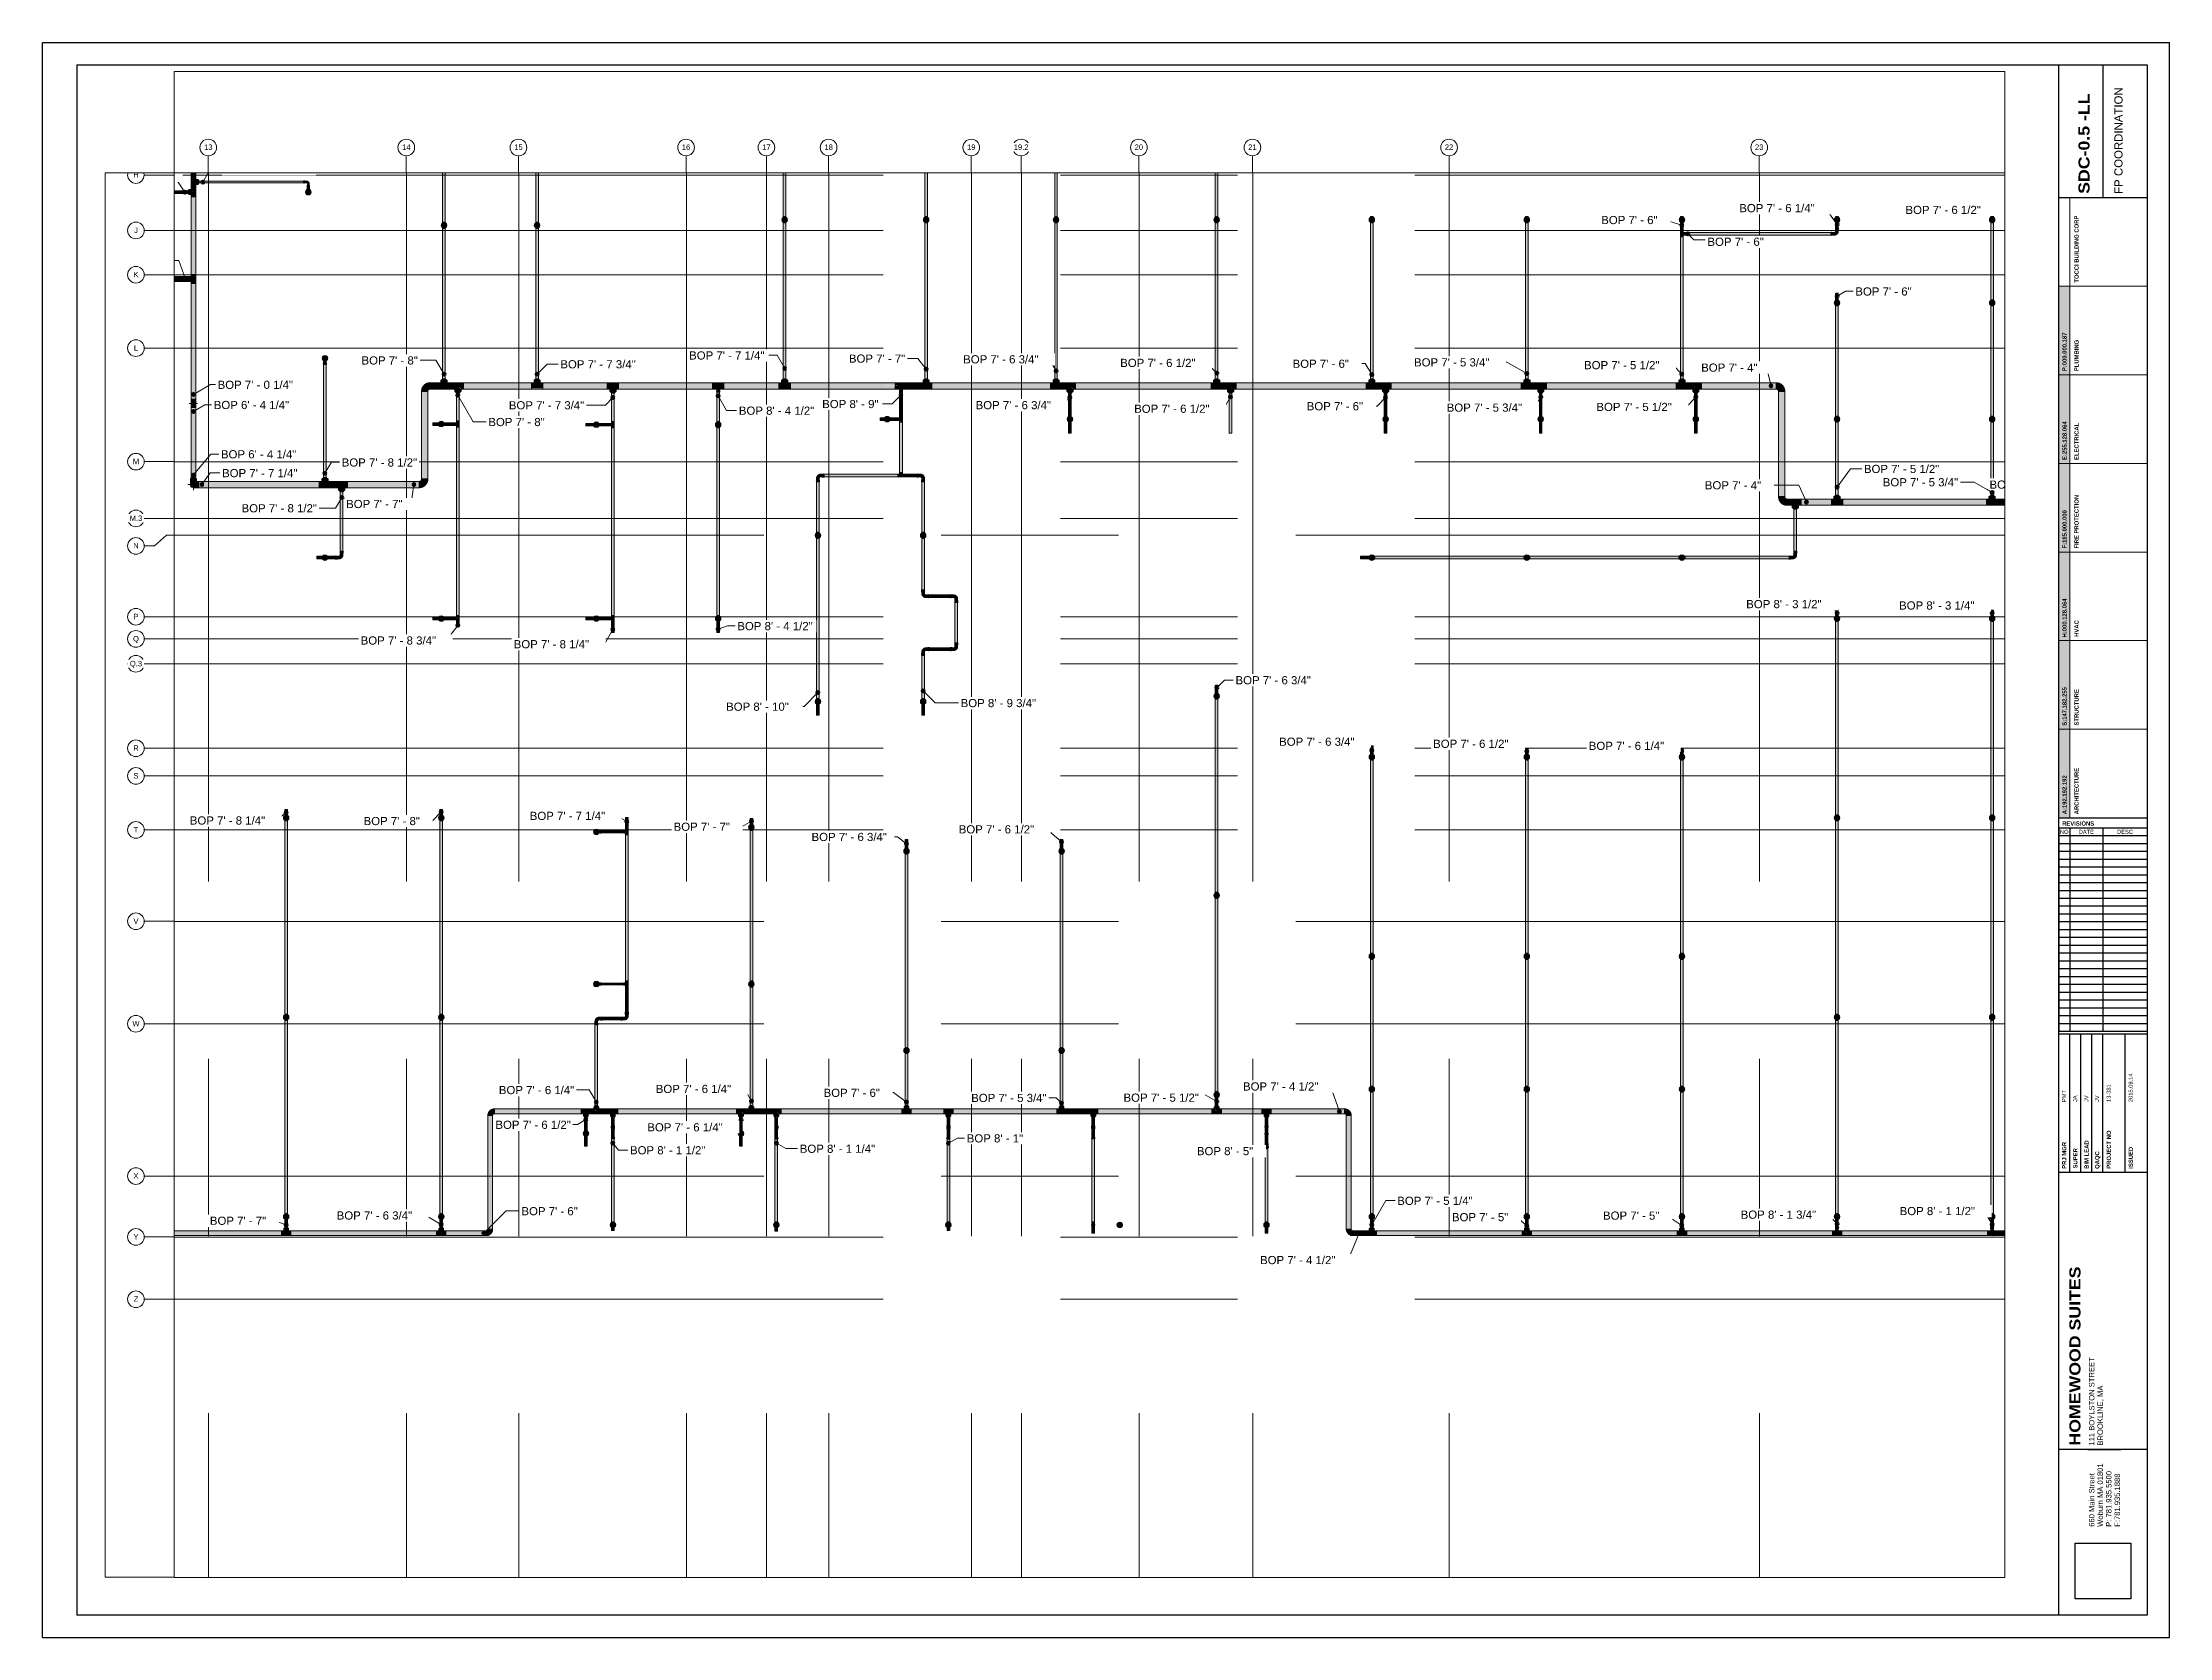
# Paper-space layout 'SDC - 0.0 - LL_B2' of a CAD drawing. Header units: inches. Extents: x -5.5 to 42.5, y -0.2 to 35.8.
# The model-space entities are those that its viewports show. They can reach past a viewport. Long polylines and large blocks are cut down to what shows.
import ezdxf

# ---------------------------------------------------------------- set-up
doc = ezdxf.new("R2010")
doc.units = ezdxf.units.IN
doc.header["$MEASUREMENT"] = 0
doc.linetypes.add('Grid Line', pattern=[0.875, 0.5, -0.125, 0.125, -0.125])
for name, color, linetype, lineweight in [('A-ANNO-NOTE', 250, 'Continuous', 9), ('G-ANNO-DIMS', 251, 'Continuous', 9), ('P-PIPE', 1, 'Continuous', 9), ('P-PIPE-CNTR', 1, 'Continuous', 9), ('S-GRID', 8, 'Continuous', 9), ('S-GRID-IDEN', 8, 'Continuous', 13)]:
    doc.layers.add(name, color=color, linetype=linetype, lineweight=lineweight)
doc.layers.add('VIEWPORT', color=7, linetype='Continuous', plot=False)
doc.layers.add('X - REF - ELEC', color=7, linetype='Continuous', true_color=0xff8040)
doc.styles.add('Arial', font='arial.ttf', dxfattribs={"height": 3.934132})
doc.styles.add('Arial Black', font='', dxfattribs={"height": 0.25})
doc.styles.add('Arial_1', font='arial.ttf', dxfattribs={"height": 5.901198})
doc.styles.add('Arial_2', font='arial.ttf', dxfattribs={"height": 0.092206})
doc.styles.add('Arial_B', font='arialbd.ttf', dxfattribs={"height": 0.095133})
doc.styles.get('Arial Black').set_extended_font_data('Arial Black')
picture_1 = doc.add_image_def('image1.jpg', size_in_pixel=(300, 300))

psp = doc.layouts.new('SDC - 0.0 - LL_B2')

# ---------------------------------------------------------------- texts
at = {"lineweight": 9, "attachment_point": 1, "rotation": 90}
for s, insert, char_height, width, line_spacing_factor, style in [('SDC-0.5 -LL', (40.435, 32.386), 0.25, 2.82013, 1.176471, 'Arial Black'), ('FP COORDINATION', (41.245, 32.386), 0.18441, 3.09825, 0.938532, 'Arial_1'), ('2015.09.14', (41.565, 11.886), 0.0922, 0.7695, 0.938532, 'Arial_2'), ('PMT', (40.064, 11.886), 0.0922, 0.17888, 0.938532, 'Arial_2'), ('JA', (40.314, 11.886), 0.0922, 0.33187, 0.938532, 'Arial_2'), ('JV', (40.568, 11.886), 0.0922, 0.315, 0.938532, 'Arial_2'), ('JV', (40.807, 11.886), 0.0922, 0.58612, 0.938532, 'Arial_2'), ('13-381', (41.069, 11.886), 0.0922, 0.5625, 0.938532, 'Arial_2')]:
    psp.add_mtext(s, dxfattribs=dict(at, insert=insert, char_height=char_height, width=width, line_spacing_factor=line_spacing_factor, style=style))
at = {"color": 7, "insert": (40.066, 18.221), "char_height": 0.0951, "width": 0.83812, "attachment_point": 1, "line_spacing_factor": 0.938532, "style": 'Arial_B', "bg_fill": 3, "box_fill_scale": 1.25, "bg_fill_color": 0, "bg_fill_transparency": 0}
psp.add_mtext('REVISIONS', dxfattribs=at)
at = {"insert": (41.485, 18.032), "char_height": 0.0922, "width": 0.42525, "attachment_point": 2, "line_spacing_factor": 0.938532, "style": 'Arial_2'}
psp.add_mtext('DESC', dxfattribs=at)
at = {"color": 7, "lineweight": 30, "insert": (40.672, 2.299), "char_height": 0.12294, "width": 1.7055, "attachment_point": 1, "rotation": 90, "line_spacing_factor": 0.938532, "style": 'Arial', "bg_fill": 3, "box_fill_scale": 1.25, "bg_fill_color": 0, "bg_fill_transparency": 0}
psp.add_mtext('660 Main Street\\PWoburn MA 01801\\PP: 781.935.5500\\PF:781.935.1888', dxfattribs=at)

msp = doc.modelspace()

# ---------------------------------------------------------------- blocks, each defined once
blk = doc.blocks.new('Coordination Legend_36X48_2011 - Coordination Legend_36X48_2011-2112261-')
at = {"layer": 'A-ANNO-NOTE'}
for color, points in [(5, [(0, 10), (0, 12), (0.25, 12), (0.25, 10)]), (3, [(0, 4), (0, 6), (0.25, 6), (0.25, 4)]), (253, [(0, 2), (0.25, 2), (0.25, 0), (0, 0)])]:
    blk.add_hatch(color=color, dxfattribs=at).paths.add_polyline_path(points, flags=0)
at = {"layer": 'A-ANNO-NOTE', "true_color": 0xff8040, "transparency": 33554687}
blk.add_hatch(color=11, dxfattribs=at).paths.add_polyline_path([(0, 10), (0.25, 10), (0.25, 8), (0, 8)], flags=0)
at = {"layer": 'A-ANNO-NOTE', "true_color": 0xb90000}
blk.add_hatch(color=12, dxfattribs=at).paths.add_polyline_path([(0, 8), (0.25, 8), (0.25, 6), (0, 6)], flags=0)
at = {"layer": 'A-ANNO-NOTE', "true_color": 0x93b6ff}
blk.add_hatch(color=151, dxfattribs=at).paths.add_polyline_path([(0, 4), (0.25, 4), (0.25, 2), (0, 2)], flags=0)
at = {"layer": 'A-ANNO-NOTE'}
for p, q in [((0.25, 12), (0.25, 14)), ((0.25, 12), (0, 12)), ((0, 12), (0, 10)), ((0.25, 12), (2, 12)), ((0.25, 10), (0.25, 12)), ((0, 10), (0.25, 10)), ((0, 10), (0, 8)), ((0.25, 10), (0, 10)), ((0.25, 10), (2, 10)), ((0.25, 8), (0.25, 10)), ((0, 8), (0.25, 8)), ((0, 8), (0, 6)), ((0.25, 8), (0, 8)), ((0.25, 8), (2, 8)), ((0.25, 6), (0.25, 8)), ((0, 6), (0.25, 6)), ((0.25, 6), (0, 6)), ((0, 6), (0, 4)), ((0.25, 6), (2, 6)), ((0.25, 4), (0.25, 6)), ((0, 4), (0.25, 4)), ((0, 4), (0, 2)), ((0.25, 4), (0, 4)), ((0.25, 4), (2, 4)), ((0.25, 2), (0.25, 4)), ((0, 2), (0.25, 2)), ((0, 2), (0, 0)), ((0.25, 2), (0, 2)), ((0.25, 2), (2, 2)), ((0.25, 0), (0.25, 2)), ((0, 0), (0.25, 0))]:
    blk.add_line(p, q, dxfattribs=at)
at = {"layer": 'A-ANNO-NOTE', "char_height": 0.09513, "attachment_point": 1, "rotation": 90, "line_spacing_factor": 0.938532, "style": 'Arial_B'}
for s, insert, width in [('P:000.000.187', (0.085, 10.082), 1.008), ('E:255.128.064', (0.085, 8.078), 1.008), ('F:185.000.000', (0.085, 6.081), 1.00012), ('H:000.128.064', (0.085, 4.072), 1.017), ('S:147.182.255', (0.085, 2.079), 1.008), ('A:192.192.192', (0.085, 0.081), 1.01362)]:
    blk.add_mtext(s, dxfattribs=dict(at, insert=insert, width=width))
blk = doc.blocks.new('Elbow - Welded - Generic - Standard-1092361-LOWER PARKING')
at = {"layer": 'P-PIPE'}
for points in [[(-2155.6, 46), (-2154.1, 46.2), (-2152.8, 46.9), (-2151.8, 48), (-2151.1, 49.3), (-2150.9, 50.7), (-2151.7, 50.7), (-2154.4, 50.7), (-2154.5, 50.1), (-2155, 49.7), (-2155.6, 49.5), (-2155.6, 48.4), (-2155.6, 46)], [(-2153.5, 46.6), (-2153.1, 46.7), (-2153, 46.8), (-2153.2, 46.7)]]:
    blk.add_hatch(color=256, dxfattribs=at).paths.add_polyline_path(points, flags=0)
at = {"layer": 'P-PIPE', "flags": 128}
for points in [[(-2154.7, 49.9), (-2154.7, 49.9), (-2154.7, 49.8), (-2154.8, 49.8), (-2154.8, 49.8), (-2154.8, 49.8), (-2154.9, 49.7), (-2154.9, 49.7), (-2155, 49.7), (-2155, 49.6), (-2155.1, 49.6), (-2155.1, 49.6), (-2155.2, 49.6), (-2155.2, 49.6), (-2155.2, 49.5), (-2155.3, 49.5), (-2155.3, 49.5), (-2155.4, 49.5), (-2155.4, 49.5), (-2155.5, 49.5), (-2155.5, 49.5), (-2155.6, 49.5), (-2155.6, 49.5)], [(-2155.6, 46), (-2155.4, 46), (-2155.2, 46), (-2155, 46), (-2154.9, 46.1), (-2154.7, 46.1), (-2154.5, 46.1), (-2154.3, 46.2), (-2154.1, 46.2), (-2153.9, 46.3), (-2153.8, 46.4), (-2153.6, 46.4), (-2153.4, 46.5), (-2153.3, 46.6), (-2153.1, 46.7), (-2152.9, 46.8), (-2152.8, 46.9), (-2152.6, 47), (-2152.5, 47.2), (-2152.3, 47.3), (-2152.2, 47.4), (-2152.1, 47.6), (-2152, 47.6)], [(-2154.4, 50.7), (-2154.4, 50.7), (-2154.4, 50.6), (-2154.4, 50.6), (-2154.4, 50.5), (-2154.4, 50.5), (-2154.4, 50.4), (-2154.4, 50.4), (-2154.4, 50.3), (-2154.4, 50.3), (-2154.5, 50.3), (-2154.5, 50.2), (-2154.5, 50.2), (-2154.5, 50.1), (-2154.6, 50.1), (-2154.6, 50), (-2154.6, 50), (-2154.6, 50), (-2154.7, 49.9)], [(-2152, 47.6), (-2151.9, 47.8), (-2151.8, 47.9), (-2151.7, 48.1), (-2151.6, 48.2), (-2151.5, 48.4), (-2151.4, 48.6), (-2151.3, 48.7), (-2151.2, 48.9), (-2151.2, 49.1), (-2151.1, 49.3), (-2151, 49.4), (-2151, 49.6), (-2151, 49.8), (-2150.9, 50), (-2150.9, 50.2), (-2150.9, 50.4), (-2150.9, 50.6), (-2150.9, 50.7)]]:
    blk.add_lwpolyline(points, dxfattribs=at)
at = {"layer": 'P-PIPE'}
for centre, major_axis, ratio, start_param, end_param in [((-2155.6, 47.7), (0, 1.75), 0.001812, 6.023472, 6.283185), ((-2155.6, 47.7), (0, 1.75), 0.001812, 5.761673, 6.022055), ((-2155.6, 47.7), (0, 1.75), 0.001812, 5.499873, 5.759953), ((-2155.6, 47.7), (0, 1.75), 0.001812, 5.238074, 5.498008), ((-2155.6, 47.7), (0, 1.75), 0.001812, 4.976274, 5.236112), ((-2155.6, 47.7), (0, 1.75), 0.001812, 4.714475, 4.974236), ((-2155.6, 47.7), (0, 1.75), 0.001812, 4.452676, 4.712366), ((-2155.6, 47.7), (0, 1.75), 0.001812, 4.190876, 4.45049), ((-2155.6, 47.7), (0, 1.75), 0.001812, 3.929077, 4.188595), ((-2155.6, 47.7), (0, 1.75), 0.001812, 3.667277, 3.926651), ((-2155.6, 47.7), (0, 1.75), 0.001812, 3.405478, 3.664553), ((-2152.6, 50.7), (1.75, 0), 0.002086, 3.009782, 3.139781), ((-2152.6, 50.7), (1.75, 0), 0.002086, 2.618549, 2.877982), ((-2152.6, 50.7), (1.75, 0), 0.002086, 2.35649, 2.616182), ((-2152.6, 50.7), (1.75, 0), 0.002086, 2.094565, 2.354383), ((-2152.6, 50.7), (1.75, 0), 0.002086, 1.832683, 2.092583), ((-2152.6, 50.7), (1.75, 0), 0.002086, 1.570817, 1.830784), ((-2152.6, 50.7), (1.75, 0), 0.002086, 1.308955, 1.568985), ((-2152.6, 50.7), (1.75, 0), 0.002086, 1.047089, 1.307185), ((-2152.6, 50.7), (1.75, 0), 0.002086, 0.785207, 1.045386), ((-2152.6, 50.7), (1.75, 0), 0.002086, 0.523281, 0.783587), ((-2152.6, 50.7), (1.75, 0), 0.002086, 0.261218, 0.521787), ((-2152.6, 50.7), (1.75, 0), 0.002086, 0, 0.259988), ((-2155.6, 47.7), (0, 1.75), 0.001812, 3.143679, 3.273541)]:
    blk.add_ellipse(centre, major_axis=major_axis, ratio=ratio, start_param=start_param, end_param=end_param, dxfattribs=at)
blk = doc.blocks.new('Elbow - Welded - Generic - Standard-1092384-LOWER PARKING')
at = {"layer": 'P-PIPE'}
for points in [[(-2150.9, 132.8), (-2150.7, 133.4), (-2150.2, 133.8), (-2149.6, 134), (-2149.6, 134.9), (-2149.6, 137.5), (-2151.1, 137.3), (-2152.4, 136.6), (-2153.5, 135.5), (-2154.1, 134.2), (-2154.4, 132.8), (-2153.5, 132.8), (-2150.9, 132.8)], [(-2152.4, 136.6), (-2151.7, 136.9), (-2152.1, 136.8), (-2152.3, 136.7)]]:
    blk.add_hatch(color=256, dxfattribs=at).paths.add_polyline_path(points, flags=0)
at = {"layer": 'P-PIPE', "flags": 128}
for points in [[(-2153, 136.1), (-2153.1, 136), (-2153.2, 135.8), (-2153.4, 135.7), (-2153.5, 135.5), (-2153.6, 135.4), (-2153.7, 135.2), (-2153.8, 135), (-2153.9, 134.9), (-2153.9, 134.7), (-2154, 134.5), (-2154.1, 134.4), (-2154.1, 134.2), (-2154.2, 134), (-2154.2, 133.8), (-2154.3, 133.6), (-2154.3, 133.4), (-2154.3, 133.2), (-2154.4, 133.1), (-2154.4, 132.9), (-2154.4, 132.8)], [(-2149.6, 137.5), (-2149.8, 137.5), (-2150, 137.5), (-2150.2, 137.5), (-2150.4, 137.4), (-2150.6, 137.4), (-2150.7, 137.4), (-2150.9, 137.3), (-2151.1, 137.3), (-2151.3, 137.2), (-2151.5, 137.1), (-2151.6, 137), (-2151.8, 137), (-2152, 136.9), (-2152.1, 136.8), (-2152.3, 136.7), (-2152.5, 136.6), (-2152.6, 136.4), (-2152.7, 136.3), (-2152.9, 136.2), (-2153, 136.1)], [(-2150.9, 132.8), (-2150.9, 132.8), (-2150.9, 132.8), (-2150.9, 132.9), (-2150.8, 132.9), (-2150.8, 133), (-2150.8, 133), (-2150.8, 133.1), (-2150.8, 133.1), (-2150.8, 133.2), (-2150.8, 133.2), (-2150.7, 133.3), (-2150.7, 133.3), (-2150.7, 133.4), (-2150.7, 133.4), (-2150.6, 133.5), (-2150.6, 133.5), (-2150.6, 133.5), (-2150.6, 133.6), (-2150.5, 133.6), (-2150.5, 133.6)], [(-2150.5, 133.6), (-2150.5, 133.7), (-2150.4, 133.7), (-2150.4, 133.7), (-2150.4, 133.8), (-2150.3, 133.8), (-2150.3, 133.8), (-2150.2, 133.8), (-2150.2, 133.9), (-2150.1, 133.9), (-2150.1, 133.9), (-2150, 133.9), (-2150, 133.9), (-2149.9, 133.9), (-2149.9, 134), (-2149.9, 134), (-2149.8, 134), (-2149.8, 134), (-2149.7, 134), (-2149.7, 134), (-2149.6, 134)]]:
    blk.add_lwpolyline(points, dxfattribs=at)
at = {"layer": 'P-PIPE'}
for centre, major_axis, ratio, start_param, end_param in [((-2152.6, 132.8), (1.75, 0), 0.002086, 3.009645, 3.139509), ((-2152.6, 132.8), (1.75, 0), 0.002086, 2.618632, 2.87771), ((-2152.6, 132.8), (1.75, 0), 0.002086, 2.356534, 2.61591), ((-2152.6, 132.8), (1.75, 0), 0.002086, 2.09459, 2.354111), ((-2152.6, 132.8), (1.75, 0), 0.002086, 1.832696, 2.092311), ((-2152.6, 132.8), (1.75, 0), 0.002086, 1.57082, 1.830512), ((-2152.6, 132.8), (1.75, 0), 0.002086, 1.308949, 1.568713), ((-2152.6, 132.8), (1.75, 0), 0.002086, 1.047073, 1.306913), ((-2152.6, 132.8), (1.75, 0), 0.002086, 0.785178, 1.045114), ((-2152.6, 132.8), (1.75, 0), 0.002086, 0.523233, 0.783314), ((-2152.6, 132.8), (1.75, 0), 0.002086, 0.261131, 0.521515), ((-2152.6, 132.8), (1.75, 0), 0.002086, 0, 0.259716), ((-2149.6, 135.7), (0, 1.75), 0.002084, 6.023472, 6.283185), ((-2149.6, 135.7), (0, 1.75), 0.002084, 4.714475, 4.974236), ((-2149.6, 135.7), (0, 1.75), 0.002084, 4.452676, 4.712366), ((-2149.6, 135.7), (0, 1.75), 0.002084, 3.405478, 3.664553), ((-2149.6, 135.7), (0, 1.75), 0.002084, 3.143679, 3.273541)]:
    blk.add_ellipse(centre, major_axis=major_axis, ratio=ratio, start_param=start_param, end_param=end_param, dxfattribs=at)
blk = doc.blocks.new('Elbow - Welded - Generic - Standard-1092445-LOWER PARKING')
at = {"layer": 'P-PIPE'}
for points in [[(-1529.6, 46), (-1529.6, 46.9), (-1529.6, 49), (-1529.6, 49), (-1529.6, 49.5), (-1530.2, 49.6), (-1530.7, 50.1), (-1530.9, 50.7), (-1531.9, 50.7), (-1534.4, 50.7), (-1534.1, 49.3), (-1533.5, 47.9), (-1532.4, 46.9), (-1531.1, 46.2), (-1529.6, 46)], [(-1533.5, 47.9), (-1533.8, 48.6), (-1533.6, 48.2), (-1533.5, 48)]]:
    blk.add_hatch(color=256, dxfattribs=at).paths.add_polyline_path(points, flags=0)
at = {"layer": 'P-PIPE', "flags": 128}
for points in [[(-1534.4, 50.7), (-1534.4, 50.5), (-1534.3, 50.3), (-1534.3, 50.2), (-1534.3, 50), (-1534.3, 49.8), (-1534.2, 49.6), (-1534.2, 49.4), (-1534.1, 49.2), (-1534.1, 49.1), (-1534, 48.9), (-1533.9, 48.7), (-1533.8, 48.5), (-1533.7, 48.4), (-1533.6, 48.2), (-1533.5, 48), (-1533.4, 47.9), (-1533.3, 47.7), (-1533.2, 47.6), (-1533.1, 47.5), (-1532.9, 47.3), (-1532.8, 47.2), (-1532.6, 47.1), (-1532.5, 46.9), (-1532.3, 46.8), (-1532.2, 46.7), (-1532, 46.6), (-1531.9, 46.5), (-1531.7, 46.5), (-1531.5, 46.4), (-1531.3, 46.3), (-1531.2, 46.2), (-1531, 46.2), (-1530.8, 46.1), (-1530.6, 46.1), (-1530.4, 46), (-1530.2, 46), (-1530.1, 46), (-1529.9, 46), (-1529.7, 46), (-1529.6, 46)], [(-1529.6, 49.5), (-1529.7, 49.5), (-1529.7, 49.5), (-1529.8, 49.5), (-1529.8, 49.5), (-1529.9, 49.5), (-1529.9, 49.5), (-1530, 49.5), (-1530, 49.5), (-1530.1, 49.6), (-1530.1, 49.6), (-1530.2, 49.6), (-1530.2, 49.6), (-1530.2, 49.6), (-1530.3, 49.7), (-1530.3, 49.7), (-1530.4, 49.7), (-1530.4, 49.8), (-1530.4, 49.8), (-1530.5, 49.8), (-1530.5, 49.9), (-1530.5, 49.9), (-1530.6, 49.9), (-1530.6, 50), (-1530.6, 50), (-1530.7, 50.1), (-1530.7, 50.1), (-1530.7, 50.1), (-1530.7, 50.2), (-1530.8, 50.2), (-1530.8, 50.3), (-1530.8, 50.3), (-1530.8, 50.4), (-1530.8, 50.4), (-1530.8, 50.5), (-1530.8, 50.5), (-1530.9, 50.6), (-1530.9, 50.6), (-1530.9, 50.7), (-1530.9, 50.7), (-1530.9, 50.7)]]:
    blk.add_lwpolyline(points, dxfattribs=at)
at = {"layer": 'P-PIPE'}
for centre, major_axis, ratio, start_param, end_param in [((-1532.6, 50.7), (1.75, 0), 0.001934, 3.009637, 3.139493), ((-1532.6, 50.7), (1.75, 0), 0.001934, 2.618637, 2.877694), ((-1532.6, 50.7), (1.75, 0), 0.001934, 2.356537, 2.615894), ((-1532.6, 50.7), (1.75, 0), 0.001934, 2.103008, 2.354095), ((-1532.6, 50.7), (1.75, 0), 0.001934, 1.832696, 2.092295), ((-1532.6, 50.7), (1.75, 0), 0.001934, 1.57082, 1.830496), ((-1532.6, 50.7), (1.75, 0), 0.001934, 1.308949, 1.568697), ((-1532.6, 50.7), (1.75, 0), 0.001934, 1.047072, 1.306897), ((-1532.6, 50.7), (1.75, 0), 0.001934, 0.785176, 1.045098), ((-1532.6, 50.7), (1.75, 0), 0.001934, 0.52323, 0.783299), ((-1532.6, 50.7), (1.75, 0), 0.001934, 0.261125, 0.521499), ((-1532.6, 50.7), (1.75, 0), 0.001934, 0, 0.2597), ((-1529.6, 47.7), (0, 1.75), 0.0021, 6.023319, 6.283185), ((-1529.6, 47.7), (0, 1.75), 0.0021, 5.76152, 6.022007), ((-1529.6, 47.7), (0, 1.75), 0.0021, 5.499721, 5.759926), ((-1529.6, 47.7), (0, 1.75), 0.0021, 5.237921, 5.497992), ((-1529.6, 47.7), (0, 1.75), 0.0021, 4.976122, 5.236103), ((-1529.6, 47.7), (0, 1.75), 0.0021, 4.714322, 4.974233), ((-1529.6, 47.7), (0, 1.75), 0.0021, 4.452523, 4.712367), ((-1529.6, 47.7), (0, 1.75), 0.0021, 4.190724, 4.450497), ((-1529.6, 47.7), (0, 1.75), 0.0021, 3.928924, 4.188609), ((-1529.6, 47.7), (0, 1.75), 0.0021, 3.667125, 3.926676), ((-1529.6, 47.7), (0, 1.75), 0.0021, 3.405326, 3.664599), ((-1529.6, 47.7), (0, 1.75), 0.0021, 3.143526, 3.273465)]:
    blk.add_ellipse(centre, major_axis=major_axis, ratio=ratio, start_param=start_param, end_param=end_param, dxfattribs=at)
blk = doc.blocks.new('Elbow - Welded - Generic - Standard-1101236-LOWER PARKING')
at = {"layer": 'P-PIPE'}
blk.add_hatch(color=256, dxfattribs=at).paths.add_polyline_path([(-1216, 573.5), (-1216, 574.2), (-1216, 577.9), (-1216, 578), (-1216.9, 578.2), (-1217.5, 578.9), (-1217.8, 579.8), (-1222.3, 579.8), (-1222, 578.1), (-1221.4, 576.6), (-1220.4, 575.3), (-1219.1, 574.3), (-1217.6, 573.7), (-1216, 573.5)], flags=0)
for p, q in [((-1222.3, 579.8), (-1222.2, 579.8)), ((-1222.1, 579.8), (-1221.6, 579.8)), ((-1221.6, 579.8), (-1221.1, 579.8)), ((-1221.1, 579.8), (-1220.6, 579.8)), ((-1220.6, 579.8), (-1220, 579.8)), ((-1220, 579.8), (-1219.4, 579.8)), ((-1219.4, 579.8), (-1218.9, 579.8)), ((-1218.9, 579.8), (-1218.4, 579.8)), ((-1218.4, 579.8), (-1218.1, 579.8)), ((-1217.9, 579.8), (-1217.8, 579.8)), ((-1217.8, 579.8), (-1217.8, 579.8))]:
    blk.add_line(p, q, dxfattribs=at)
at = {"layer": 'P-PIPE', "flags": 128}
for points in [[(-1222.3, 579.8), (-1222.2, 579.5), (-1222.2, 579.3), (-1222.2, 579), (-1222.2, 578.8), (-1222.1, 578.5), (-1222.1, 578.3), (-1222, 578), (-1221.9, 577.8), (-1221.8, 577.6), (-1221.8, 577.3), (-1221.7, 577.1), (-1221.5, 576.9), (-1221.4, 576.6), (-1221.3, 576.4), (-1221.2, 576.2), (-1221, 576), (-1220.9, 575.8), (-1220.7, 575.6), (-1220.5, 575.4), (-1220.3, 575.3), (-1220.2, 575.1), (-1220, 574.9), (-1219.8, 574.8), (-1219.6, 574.6), (-1219.4, 574.5), (-1219.2, 574.4), (-1218.9, 574.2), (-1218.7, 574.1), (-1218.5, 574), (-1218.3, 573.9), (-1218, 573.8), (-1217.8, 573.8), (-1217.5, 573.7), (-1217.3, 573.6), (-1217, 573.6), (-1216.8, 573.5), (-1216.6, 573.5), (-1216.3, 573.5), (-1216.1, 573.5), (-1216, 573.5)], [(-1216, 578), (-1216.1, 578), (-1216.1, 578), (-1216.2, 578), (-1216.3, 578), (-1216.3, 578), (-1216.4, 578), (-1216.5, 578.1), (-1216.5, 578.1), (-1216.6, 578.1), (-1216.7, 578.1), (-1216.7, 578.2), (-1216.8, 578.2), (-1216.9, 578.2), (-1216.9, 578.3), (-1217, 578.3), (-1217, 578.3), (-1217.1, 578.4), (-1217.1, 578.4), (-1217.2, 578.5), (-1217.3, 578.5), (-1217.3, 578.6), (-1217.3, 578.6), (-1217.4, 578.7), (-1217.4, 578.7), (-1217.5, 578.8), (-1217.5, 578.9), (-1217.5, 578.9), (-1217.6, 579), (-1217.6, 579.1), (-1217.6, 579.1), (-1217.7, 579.2), (-1217.7, 579.3), (-1217.7, 579.3), (-1217.7, 579.4), (-1217.7, 579.5), (-1217.7, 579.5), (-1217.7, 579.6), (-1217.7, 579.7), (-1217.8, 579.7), (-1217.8, 579.8)]]:
    blk.add_lwpolyline(points, dxfattribs=at)
at = {"layer": 'P-PIPE'}
blk.add_ellipse((-1216, 575.7), major_axis=(0, 2.25), ratio=0.003394, start_param=0, end_param=3.141593, dxfattribs=at)
blk = doc.blocks.new('Elbow - Welded - Generic - Standard-V2-LOWER PARKING')
at = {"layer": 'P-PIPE'}
blk.add_hatch(color=256, dxfattribs=at).paths.add_polyline_path([(-1220, 655.7), (-1217.8, 655.7), (-1218, 657.3), (-1218.6, 658.9), (-1219.6, 660.2), (-1220.9, 661.2), (-1222.4, 661.8), (-1224, 662), (-1224, 661.3), (-1224, 657.5), (-1223.1, 657.3), (-1222.5, 656.6), (-1222.3, 655.7), (-1220.6, 655.7)], flags=0)
for p, q in [((-1222.2, 655.7), (-1222.3, 655.7)), ((-1222.1, 655.7), (-1222.2, 655.7)), ((-1221.6, 655.7), (-1221.9, 655.7)), ((-1221.1, 655.7), (-1221.6, 655.7)), ((-1220.6, 655.7), (-1221.1, 655.7)), ((-1220, 655.7), (-1220.6, 655.7)), ((-1219.4, 655.7), (-1220, 655.7)), ((-1218.9, 655.7), (-1219.4, 655.7)), ((-1218.4, 655.7), (-1218.9, 655.7)), ((-1218.1, 655.7), (-1218.4, 655.7)), ((-1217.9, 655.7), (-1218, 655.7)), ((-1217.8, 655.7), (-1217.8, 655.7))]:
    blk.add_line(p, q, dxfattribs=at)
at = {"layer": 'P-PIPE', "flags": 128}
for points in [[(-1217.8, 655.7), (-1217.8, 656), (-1217.8, 656.2), (-1217.8, 656.5), (-1217.8, 656.7), (-1217.9, 657), (-1217.9, 657.2), (-1218, 657.5), (-1218.1, 657.7), (-1218.2, 657.9), (-1218.2, 658.2), (-1218.3, 658.4), (-1218.5, 658.6), (-1218.6, 658.8), (-1218.7, 659.1), (-1218.8, 659.3), (-1219, 659.5), (-1219.1, 659.7), (-1219.3, 659.9), (-1219.5, 660), (-1219.7, 660.2), (-1219.8, 660.4), (-1220, 660.6), (-1220.2, 660.7), (-1220.4, 660.9), (-1220.6, 661), (-1220.8, 661.1), (-1221.1, 661.3), (-1221.3, 661.4), (-1221.5, 661.5), (-1221.7, 661.6), (-1222, 661.7), (-1222.2, 661.7), (-1222.5, 661.8), (-1222.7, 661.9), (-1223, 661.9), (-1223.2, 661.9), (-1223.4, 662), (-1223.7, 662), (-1223.9, 662), (-1224, 662)], [(-1224, 657.5), (-1223.9, 657.5), (-1223.9, 657.5), (-1223.8, 657.5), (-1223.7, 657.5), (-1223.7, 657.5), (-1223.6, 657.4), (-1223.5, 657.4), (-1223.5, 657.4), (-1223.4, 657.4), (-1223.3, 657.4), (-1223.3, 657.3), (-1223.2, 657.3), (-1223.1, 657.3), (-1223.1, 657.2), (-1223, 657.2), (-1223, 657.1), (-1222.9, 657.1), (-1222.9, 657.1), (-1222.8, 657), (-1222.7, 657), (-1222.7, 656.9), (-1222.7, 656.9), (-1222.6, 656.8), (-1222.6, 656.7), (-1222.5, 656.7), (-1222.5, 656.6), (-1222.5, 656.6), (-1222.4, 656.5), (-1222.4, 656.4), (-1222.4, 656.4), (-1222.3, 656.3), (-1222.3, 656.2), (-1222.3, 656.2), (-1222.3, 656.1), (-1222.3, 656), (-1222.3, 656), (-1222.3, 655.9), (-1222.3, 655.8), (-1222.3, 655.7), (-1222.3, 655.7)]]:
    blk.add_lwpolyline(points, dxfattribs=at)
at = {"layer": 'P-PIPE'}
blk.add_ellipse((-1224, 659.7), major_axis=(0, 2.25), ratio=0.002889, start_param=3.141593, end_param=6.283185, dxfattribs=at)
blk = doc.blocks.new('Victaulic-VicPress316-Elbow 90-45deg Style P568_P571 - Standard-1101469-LOWER PARKING')
at = {"layer": 'P-PIPE'}
for points in [[(-1212.2, 535.7), (-1211.4, 535.9), (-1210.7, 536.3), (-1210.3, 537), (-1210.2, 537.8), (-1211.1, 537.8), (-1211.2, 537.2), (-1211.6, 536.8), (-1212.2, 536.7), (-1212.2, 535.9)], [(-1212.2, 534.8), (-1211.9, 534.8), (-1211.4, 534.9), (-1211, 535), (-1210.7, 535.2), (-1210.2, 535.6), (-1210.1, 535.7), (-1209.8, 536.1), (-1209.6, 536.3), (-1209.4, 536.6), (-1209.3, 537), (-1209.2, 537.8), (-1210.2, 537.8), (-1210.3, 537), (-1210.7, 536.3), (-1211.4, 535.9), (-1212.2, 535.7), (-1212.2, 534.8)], [(-1209.1, 539.6), (-1209, 539.6), (-1209, 539.7), (-1208.9, 539.8), (-1209.1, 539.9), (-1210.5, 539.9), (-1211.2, 539.9), (-1211.3, 539.9), (-1211.4, 539.8), (-1211.4, 539.8), (-1211.2, 539.6), (-1209.8, 539.6), (-1209.2, 539.6)], [(-1209.1, 539), (-1209.1, 539.6), (-1210.5, 539.6), (-1211.2, 539.6), (-1211.2, 539), (-1209.8, 539), (-1209.1, 539)], [(-1209.2, 538.8), (-1209.2, 538.9), (-1209.2, 538.9), (-1209.1, 538.9), (-1209.1, 539), (-1210.5, 539), (-1211.2, 539), (-1211.1, 538.9), (-1211.1, 538.8), (-1211.1, 538.8), (-1210.9, 538.8), (-1210.8, 538.8), (-1210.5, 538.8), (-1210.4, 538.8), (-1210.3, 538.8), (-1210.1, 538.8), (-1209.8, 538.8), (-1209.7, 538.8), (-1209.4, 538.8), (-1209.3, 538.8), (-1209.2, 538.8)], [(-1211.1, 537.8), (-1210.8, 537.8), (-1210.2, 537.8), (-1210.2, 538.8), (-1210.5, 538.8), (-1210.6, 538.8), (-1210.7, 538.8), (-1210.8, 538.8), (-1210.9, 538.8), (-1211.1, 538.8), (-1211.1, 538.8), (-1211.1, 537.8)], [(-1209.2, 537.8), (-1209.2, 538.8), (-1209.3, 538.8), (-1209.4, 538.8), (-1209.5, 538.8), (-1209.8, 538.8), (-1209.9, 538.8), (-1210, 538.8), (-1210.2, 538.8), (-1210.2, 537.8), (-1209.2, 537.8)], [(-1209, 539.8), (-1209, 539.9), (-1209.1, 539.9), (-1209, 539.8)], [(-1214.2, 534.5), (-1214, 534.7), (-1214, 536.1), (-1214, 536.8), (-1214, 536.9), (-1214.1, 536.9), (-1214.2, 537), (-1214.3, 536.8), (-1214.3, 535.4), (-1214.3, 534.7), (-1214.3, 534.6), (-1214.2, 534.5)], [(-1214.1, 534.6), (-1214, 534.6), (-1214, 534.7), (-1214.1, 534.6)], [(-1213.5, 534.7), (-1213.4, 534.7), (-1213.4, 536.1), (-1213.4, 536.8), (-1214, 536.8), (-1214, 535.4), (-1214, 534.7)], [(-1213.4, 534.7), (-1213.3, 534.8), (-1213.2, 534.8), (-1213.3, 534.8), (-1213.2, 535), (-1213.2, 535.1), (-1213.2, 535.4), (-1213.2, 535.5), (-1213.2, 535.6), (-1213.2, 535.8), (-1213.2, 536.1), (-1213.3, 536.2), (-1213.2, 536.5), (-1213.3, 536.6), (-1213.3, 536.7), (-1213.3, 536.7), (-1213.3, 536.8), (-1213.4, 536.8), (-1213.4, 535.4), (-1213.4, 534.7)], [(-1213.2, 534.8), (-1212.2, 534.8), (-1212.2, 535.1), (-1212.2, 535.7), (-1213.2, 535.7), (-1213.2, 535.4), (-1213.3, 535.3), (-1213.2, 535.2), (-1213.2, 535.1), (-1213.2, 535), (-1213.3, 534.8), (-1213.2, 534.8)], [(-1211.9, 534.8), (-1211.4, 534.9), (-1211.5, 534.9), (-1211.9, 534.8)]]:
    blk.add_hatch(color=256, dxfattribs=at).paths.add_polyline_path(points, flags=0)
h = blk.add_hatch(color=256, dxfattribs=at)
h.paths.add_polyline_path([(-1211.2, 539.9), (-1210.2, 539.9), (-1210.2, 540.3), (-1211.2, 540.3), (-1211.2, 539.9)], flags=0)
h.paths.add_polyline_path([(-1209.1, 539.9), (-1209.1, 540.3), (-1209.8, 540.3), (-1209.8, 539.9), (-1209.2, 539.9)], flags=0)
h.paths.add_polyline_path([(-1210.2, 539.9), (-1209.8, 539.9), (-1209.8, 540.3), (-1210.2, 540.3), (-1210.2, 540.1)], flags=0)
h = blk.add_hatch(color=256, dxfattribs=at)
h.paths.add_polyline_path([(-1214.3, 534.7), (-1214.3, 535.4), (-1214.7, 535.4), (-1214.7, 534.7)], flags=0)
h.paths.add_polyline_path([(-1214.3, 535.4), (-1214.3, 536.8), (-1214.7, 536.8), (-1214.7, 535.4)], flags=0)
h = blk.add_hatch(color=256, dxfattribs=at)
h.paths.add_polyline_path([(-1212.2, 536.2), (-1212.2, 536.7), (-1213.2, 536.7), (-1213.3, 536.6), (-1213.2, 536.5), (-1213.2, 536.4), (-1213.3, 536.2), (-1212.2, 536.2)], flags=0)
h.paths.add_polyline_path([(-1212.2, 535.7), (-1212.2, 536.2), (-1213.3, 536.2), (-1213.2, 536.1), (-1213.2, 536), (-1213.2, 535.9), (-1213.2, 535.7), (-1212.2, 535.7)], flags=0)
for p, q in [((-1211.2, 540.3), (-1211.2, 539.9)), ((-1211.2, 539.6), (-1211.2, 539)), ((-1211.2, 539), (-1211.1, 538.8)), ((-1211.1, 538.9), (-1211.1, 537.8)), ((-1209.1, 539), (-1209.2, 538.8)), ((-1209.2, 537.8), (-1209.2, 538.9)), ((-1209.2, 538.8), (-1209.2, 538.8)), ((-1209.1, 539.9), (-1209.1, 540.3)), ((-1209.1, 539), (-1209.1, 539.6)), ((-1214.3, 536.8), (-1214.7, 536.8)), ((-1214.7, 534.7), (-1214.3, 534.7)), ((-1213.4, 536.8), (-1214, 536.8)), ((-1214, 534.7), (-1213.4, 534.7)), ((-1213.4, 536.8), (-1213.2, 536.7)), ((-1213.4, 534.7), (-1213.3, 534.8)), ((-1212.2, 536.7), (-1213.3, 536.7)), ((-1213.3, 534.8), (-1213.2, 534.8)), ((-1213.3, 534.8), (-1212.2, 534.8))]:
    blk.add_line(p, q, dxfattribs=at)
at = {"layer": 'P-PIPE', "flags": 128}
for points in [[(-1211.1, 537.8), (-1211.1, 537.7), (-1211.1, 537.7), (-1211.1, 537.6), (-1211.1, 537.6), (-1211.1, 537.5), (-1211.1, 537.5), (-1211.1, 537.5), (-1211.2, 537.4), (-1211.2, 537.4), (-1211.2, 537.3), (-1211.2, 537.3), (-1211.2, 537.3), (-1211.2, 537.2), (-1211.3, 537.2), (-1211.3, 537.2), (-1211.3, 537.1), (-1211.3, 537.1), (-1211.4, 537.1), (-1211.4, 537), (-1211.4, 537)], [(-1209, 539.6), (-1209.1, 539.9), (-1209.1, 539.9), (-1209.1, 539.9), (-1209.1, 539.9), (-1209.1, 539.9), (-1209.1, 539.9), (-1209.1, 539.9), (-1209.1, 539.9), (-1209.2, 539.9), (-1209.2, 539.9), (-1209.2, 539.9), (-1209.2, 539.9), (-1209.2, 539.9), (-1209.3, 539.9), (-1209.3, 539.9), (-1209.3, 539.9), (-1209.3, 539.9), (-1209.4, 539.9), (-1209.4, 539.9), (-1209.4, 539.9), (-1209.4, 539.9), (-1209.5, 539.9), (-1209.5, 539.9), (-1209.5, 539.9), (-1209.6, 539.9), (-1209.6, 539.9), (-1209.7, 539.9), (-1209.7, 539.9), (-1209.7, 539.9), (-1209.8, 539.9), (-1209.8, 539.9), (-1209.8, 539.9), (-1209.9, 539.9), (-1209.9, 539.9), (-1210, 539.9), (-1210, 539.9), (-1210.1, 539.9), (-1210.1, 539.9), (-1210.1, 539.9), (-1210.2, 539.9), (-1210.2, 539.9), (-1210.3, 539.9), (-1210.3, 539.9), (-1210.4, 539.9), (-1210.4, 539.9), (-1210.4, 539.9), (-1210.5, 539.9), (-1210.5, 539.9), (-1210.6, 539.9), (-1210.6, 539.9), (-1210.6, 539.9), (-1210.7, 539.9), (-1210.7, 539.9), (-1210.7, 539.9), (-1210.8, 539.9), (-1210.8, 539.9), (-1210.8, 539.9), (-1210.9, 539.9), (-1210.9, 539.9), (-1210.9, 539.9), (-1211, 539.9), (-1211, 539.9), (-1211, 539.9), (-1211, 539.9), (-1211.1, 539.9), (-1211.1, 539.9), (-1211.1, 539.9), (-1211.1, 539.9), (-1211.1, 539.9), (-1211.2, 539.9), (-1211.2, 539.9), (-1211.2, 539.9), (-1211.2, 539.9), (-1211.2, 539.9), (-1211.2, 539.9), (-1211.2, 539.9), (-1211.2, 539.9), (-1211.2, 539.9), (-1211.3, 539.9)], [(-1211.2, 539.6), (-1211.2, 539.6), (-1211.2, 539.6), (-1211.2, 539.6), (-1211.2, 539.6), (-1211.2, 539.6), (-1211.2, 539.6), (-1211.3, 539.6), (-1211.3, 539.9)], [(-1210.1, 535.7), (-1210, 535.7), (-1209.9, 535.8), (-1209.8, 535.9), (-1209.8, 536), (-1209.7, 536.1), (-1209.6, 536.2), (-1209.6, 536.3), (-1209.5, 536.4), (-1209.5, 536.5), (-1209.4, 536.6), (-1209.4, 536.8), (-1209.3, 536.9), (-1209.3, 537), (-1209.3, 537.1), (-1209.3, 537.2), (-1209.2, 537.3), (-1209.2, 537.4), (-1209.2, 537.6), (-1209.2, 537.7), (-1209.2, 537.8)], [(-1209, 539.6), (-1209.1, 539.6), (-1209.1, 539.6), (-1209.1, 539.6), (-1209.1, 539.6), (-1209.1, 539.6), (-1209.1, 539.6), (-1209.1, 539.6)], [(-1214, 534.6), (-1214, 534.7), (-1214, 534.7), (-1214, 534.7), (-1214, 534.7), (-1214, 534.7), (-1214, 534.7), (-1214, 534.7), (-1214, 534.7), (-1214, 534.8), (-1214, 534.8), (-1214, 534.8), (-1214, 534.8), (-1214, 534.8), (-1214, 534.8), (-1214, 534.9), (-1214, 534.9), (-1214, 534.9), (-1214, 534.9), (-1214, 535), (-1214, 535), (-1214, 535), (-1214, 535.1), (-1214, 535.1), (-1214, 535.1), (-1214, 535.2), (-1214, 535.2), (-1214, 535.2), (-1214, 535.3), (-1214, 535.3), (-1214, 535.4), (-1214, 535.4), (-1214, 535.4), (-1214, 535.5), (-1214, 535.5), (-1214, 535.6), (-1214, 535.6), (-1214, 535.7), (-1214, 535.7), (-1214, 535.7), (-1214, 535.8), (-1214, 535.8), (-1214, 535.9), (-1214, 535.9), (-1214, 535.9), (-1214, 536), (-1214, 536), (-1214, 536.1), (-1214, 536.1), (-1214, 536.1), (-1214, 536.2), (-1214, 536.2), (-1214, 536.3), (-1214, 536.3), (-1214, 536.3), (-1214, 536.4), (-1214, 536.4), (-1214, 536.4), (-1214, 536.5), (-1214, 536.5), (-1214, 536.5), (-1214, 536.6), (-1214, 536.6), (-1214, 536.6), (-1214, 536.6), (-1214, 536.7), (-1214, 536.7), (-1214, 536.7), (-1214, 536.7), (-1214, 536.7), (-1214, 536.7), (-1214, 536.8), (-1214, 536.8), (-1214, 536.8), (-1214, 536.8), (-1214, 536.8), (-1214, 536.8), (-1214, 536.8), (-1214, 536.8), (-1214.3, 536.9)], [(-1214.3, 536.9), (-1214.3, 536.8), (-1214.3, 536.8), (-1214.3, 536.8), (-1214.3, 536.8), (-1214.3, 536.8), (-1214.3, 536.8), (-1214.3, 536.8)], [(-1214.3, 534.7), (-1214.3, 534.7), (-1214.3, 534.7), (-1214.3, 534.7), (-1214.3, 534.7), (-1214.3, 534.7), (-1214.3, 534.7), (-1214.3, 534.6), (-1214, 534.6)], [(-1211.4, 537), (-1211.4, 537), (-1211.5, 536.9), (-1211.5, 536.9), (-1211.5, 536.9), (-1211.6, 536.9), (-1211.6, 536.8), (-1211.7, 536.8), (-1211.7, 536.8), (-1211.7, 536.8), (-1211.8, 536.8), (-1211.8, 536.8), (-1211.9, 536.7), (-1211.9, 536.7), (-1211.9, 536.7), (-1212, 536.7), (-1212, 536.7), (-1212.1, 536.7), (-1212.1, 536.7), (-1212.1, 536.7), (-1212.2, 536.7)], [(-1212.2, 534.8), (-1212.1, 534.8), (-1211.9, 534.8), (-1211.8, 534.8), (-1211.7, 534.8), (-1211.6, 534.9), (-1211.5, 534.9), (-1211.4, 534.9), (-1211.2, 534.9), (-1211.1, 535), (-1211, 535), (-1210.9, 535.1), (-1210.8, 535.1), (-1210.7, 535.2), (-1210.6, 535.2), (-1210.5, 535.3), (-1210.4, 535.4), (-1210.3, 535.5), (-1210.2, 535.5), (-1210.1, 535.6), (-1210.1, 535.7)]]:
    blk.add_lwpolyline(points, dxfattribs=at)
at = {"layer": 'P-PIPE'}
for centre, major_axis, start_param, end_param in [((-1210.2, 540.3), (1.06, 0), 0, 3.137426), ((-1210.2, 539.9), (1.06, 0), 0, 3.137426), ((-1210.2, 539.6), (1.06, 0), 0, 3.137426), ((-1210.2, 538.8), (0.95, 0), 2.482258, 2.509107), ((-1210.2, 538.8), (0.95, 0), 1.880789, 1.901522), ((-1210.2, 538.8), (0.95, 0), 1.231737, 1.25247), ((-1210.2, 538.8), (0.95, 0), 0.624152, 0.651001), ((-1214.7, 535.7), (0, 1.06), 3.145759, 6.283185), ((-1214.7, 535.7), (0, 1.06), 0.004167, 0.338502), ((-1214.7, 535.7), (0, 1.06), 2.800833, 2.899607), ((-1214.3, 535.7), (0, 1.06), 3.145759, 6.283185), ((-1214, 535.7), (0, 1.06), 3.145759, 6.283185), ((-1213.2, 535.7), (0, 0.95), 5.632184, 5.659033), ((-1213.2, 535.7), (0, 0.95), 5.030715, 5.051448), ((-1213.2, 535.7), (0, 0.95), 4.381663, 4.402396), ((-1213.2, 535.7), (0, 0.95), 3.774078, 3.800927)]:
    blk.add_ellipse(centre, major_axis=major_axis, ratio=0.004167, start_param=start_param, end_param=end_param, dxfattribs=at)
blk = doc.blocks.new('Victaulic-VicPress316-Elbow 90-45deg Style P568_P571 - Standard-1102010-LOWER PARKING')
at = {"layer": 'P-PIPE'}
for points in [[(-1184.2, 768.5), (-1184.2, 768.5), (-1184.2, 769.9), (-1184.2, 770.6), (-1184.6, 770.6), (-1184.6, 769.2), (-1184.6, 768.5)], [(-1184, 768.4), (-1183.8, 768.5), (-1183.9, 769.9), (-1183.8, 770.6), (-1183.9, 770.7), (-1184, 770.8), (-1184, 770.8), (-1184.2, 770.6), (-1184.2, 769.2), (-1184.2, 768.5), (-1184.1, 768.5), (-1184, 768.4), (-1184, 768.4)], [(-1183.3, 768.5), (-1183.3, 768.5), (-1183.3, 769.9), (-1183.3, 770.6), (-1183.8, 770.6), (-1183.9, 769.2), (-1183.8, 768.5)], [(-1183.9, 768.4), (-1183.9, 768.5), (-1183.8, 768.5), (-1183.9, 768.4)], [(-1183.3, 768.5), (-1183.2, 768.6), (-1183.1, 768.6), (-1183.1, 768.7), (-1183.1, 768.8), (-1183.1, 768.9), (-1183.1, 769.2), (-1183.1, 769.3), (-1183.1, 769.4), (-1183.1, 769.6), (-1183.1, 770), (-1183.1, 770.1), (-1183.1, 770.4), (-1183.1, 770.5), (-1183.1, 770.5), (-1183.1, 770.5), (-1183.1, 770.5), (-1183.1, 770.6), (-1183.2, 770.6), (-1183.3, 770.6), (-1183.3, 769.2), (-1183.3, 768.5)], [(-1183.1, 768.6), (-1182, 768.6), (-1182, 769.6), (-1183.1, 769.6), (-1183.1, 769.2), (-1183.1, 769.1), (-1183.1, 769), (-1183.1, 768.9), (-1183.1, 768.8), (-1183.1, 768.7), (-1183.1, 768.6)], [(-1182, 769.6), (-1181.2, 769.7), (-1180.6, 770.2), (-1180.2, 770.8), (-1180, 771.6), (-1181, 771.6), (-1181.1, 771.1), (-1181.5, 770.7), (-1182, 770.5), (-1182, 769.7)], [(-1182, 768.6), (-1181.8, 768.7), (-1181.3, 768.7), (-1180.8, 768.9), (-1180.5, 769.1), (-1180, 769.4), (-1179.9, 769.5), (-1179.6, 769.9), (-1179.5, 770.2), (-1179.3, 770.5), (-1179.2, 770.9), (-1179.1, 771.5), (-1179.1, 771.6), (-1179.4, 771.6), (-1180, 771.6), (-1180.2, 770.8), (-1180.6, 770.2), (-1181.2, 769.7), (-1182, 769.6), (-1182, 768.6)], [(-1179.7, 773.4), (-1178.9, 773.4), (-1178.9, 773.5), (-1178.8, 773.6), (-1178.8, 773.6), (-1178.9, 773.8), (-1180.3, 773.8), (-1181.1, 773.8), (-1181.1, 773.7), (-1181.2, 773.6), (-1181.2, 773.6), (-1181.1, 773.4), (-1179.8, 773.4)], [(-1180.2, 773.8), (-1178.9, 773.8), (-1178.9, 774.1), (-1180.3, 774.1), (-1181.1, 774.1), (-1181.1, 773.8), (-1180.3, 773.8)], [(-1180.3, 772.6), (-1180.2, 772.7), (-1179.9, 772.7), (-1179.6, 772.7), (-1179.5, 772.7), (-1179.2, 772.6), (-1179.1, 772.7), (-1179, 772.7), (-1179, 772.7), (-1179, 772.7), (-1179, 772.7), (-1178.9, 772.9), (-1180.3, 772.9), (-1181.1, 772.9), (-1181, 772.7), (-1180.9, 772.7), (-1180.9, 772.7), (-1180.8, 772.6), (-1180.7, 772.7), (-1180.3, 772.7), (-1180.3, 772.6)], [(-1180, 771.6), (-1180, 771.6), (-1180, 772.7), (-1180.3, 772.7), (-1180.5, 772.7), (-1180.6, 772.7), (-1180.7, 772.7), (-1180.8, 772.6), (-1180.9, 772.7), (-1181, 772.6), (-1180.9, 771.6), (-1180.1, 771.6)], [(-1180, 771.6), (-1179.1, 771.6), (-1179.1, 772.7), (-1179.1, 772.7), (-1179.3, 772.7), (-1179.3, 772.7), (-1179.6, 772.7), (-1179.7, 772.6), (-1179.9, 772.7), (-1180, 772.7)], [(-1178.9, 773.7), (-1178.9, 773.7), (-1178.9, 773.8), (-1178.9, 773.7)]]:
    blk.add_hatch(color=256, dxfattribs=at).paths.add_polyline_path(points, flags=0)
h = blk.add_hatch(color=256, dxfattribs=at)
h.paths.add_polyline_path([(-1183.1, 769.6), (-1182, 769.6), (-1182, 770.5), (-1183.1, 770.5), (-1183.1, 770.5), (-1183.1, 770.3), (-1183.1, 770.2), (-1183.1, 770), (-1183.1, 769.9), (-1183.1, 769.7), (-1183.1, 769.6)], flags=0)
h.paths.add_polyline_path([(-1182, 769.9), (-1182, 769.9), (-1182.4, 770)], flags=0)
h = blk.add_hatch(color=256, dxfattribs=at)
h.paths.add_polyline_path([(-1179.1, 772.9), (-1178.9, 772.9), (-1178.9, 773.4), (-1179.1, 773.4), (-1179.1, 772.9)], flags=0)
h.paths.add_polyline_path([(-1179.9, 772.9), (-1179.1, 772.9), (-1179.1, 773.4), (-1181.1, 773.4), (-1181.1, 772.9), (-1180, 772.9)], flags=0)
h = blk.add_hatch(color=256, dxfattribs=at)
h.paths.add_polyline_path([(-1179.3, 770.5), (-1179.2, 771), (-1179.2, 770.9), (-1179.2, 770.6)], flags=0)
h.paths.add_polyline_path([(-1179.7, 769.8), (-1179.5, 770.2), (-1179.5, 770.1), (-1179.7, 769.8)], flags=0)
for p, q in [((-1184.2, 770.6), (-1184.6, 770.6)), ((-1184.6, 768.5), (-1184.2, 768.5)), ((-1183.3, 770.6), (-1183.8, 770.6)), ((-1183.8, 768.5), (-1183.3, 768.5)), ((-1183.3, 770.6), (-1183.1, 770.5)), ((-1183.3, 768.5), (-1183.1, 768.6)), ((-1182, 770.5), (-1183.1, 770.5)), ((-1183.1, 768.6), (-1183.1, 768.6)), ((-1183.1, 768.6), (-1182, 768.6)), ((-1181.1, 774.1), (-1181.1, 773.8)), ((-1181.1, 773.4), (-1181.1, 772.9)), ((-1181.1, 772.9), (-1181, 772.7)), ((-1181, 772.7), (-1181, 771.6)), ((-1179, 772.7), (-1179.1, 772.7)), ((-1179.1, 771.6), (-1179.1, 772.7)), ((-1178.9, 772.9), (-1179, 772.7)), ((-1178.9, 773.8), (-1178.9, 774.1)), ((-1178.9, 772.9), (-1178.9, 773.4))]:
    blk.add_line(p, q, dxfattribs=at)
at = {"layer": 'P-PIPE', "flags": 128}
for points in [[(-1184.1, 770.8), (-1184.2, 770.7), (-1184.2, 770.6), (-1184.2, 770.6), (-1184.2, 770.6), (-1184.2, 770.6), (-1184.2, 770.6), (-1184.2, 770.6), (-1184.2, 770.6), (-1184.2, 770.6), (-1184.2, 770.6), (-1184.2, 770.5), (-1184.2, 770.5), (-1184.2, 770.5), (-1184.2, 770.5), (-1184.2, 770.5), (-1184.2, 770.4), (-1184.2, 770.4), (-1184.2, 770.4), (-1184.2, 770.3), (-1184.2, 770.3), (-1184.2, 770.3), (-1184.2, 770.3), (-1184.2, 770.2), (-1184.2, 770.2), (-1184.2, 770.2), (-1184.2, 770.1), (-1184.2, 770.1), (-1184.2, 770), (-1184.2, 770), (-1184.2, 770), (-1184.2, 769.9), (-1184.2, 769.9), (-1184.2, 769.8), (-1184.2, 769.8), (-1184.2, 769.8), (-1184.2, 769.7), (-1184.2, 769.7), (-1184.2, 769.6), (-1184.2, 769.6), (-1184.2, 769.5), (-1184.2, 769.5), (-1184.2, 769.5), (-1184.2, 769.4), (-1184.2, 769.4), (-1184.2, 769.3), (-1184.2, 769.3), (-1184.2, 769.3), (-1184.2, 769.2), (-1184.2, 769.2), (-1184.2, 769.1), (-1184.2, 769.1), (-1184.2, 769.1), (-1184.2, 769), (-1184.2, 769), (-1184.2, 769), (-1184.2, 768.9), (-1184.2, 768.9), (-1184.2, 768.9), (-1184.2, 768.8), (-1184.2, 768.8), (-1184.2, 768.8), (-1184.2, 768.7), (-1184.2, 768.7), (-1184.2, 768.7), (-1184.2, 768.7), (-1184.2, 768.6), (-1184.2, 768.6), (-1184.2, 768.6), (-1184.2, 768.6), (-1184.2, 768.6), (-1184.2, 768.6), (-1184.2, 768.6), (-1184.2, 768.5), (-1184.2, 768.5), (-1184.2, 768.5), (-1184.2, 768.5), (-1184.2, 768.5), (-1184.2, 768.5), (-1183.9, 768.4)], [(-1184.1, 770.8), (-1183.8, 770.7), (-1183.8, 770.6), (-1183.8, 770.6), (-1183.8, 770.6), (-1183.8, 770.6), (-1183.8, 770.6), (-1183.8, 770.6)], [(-1183.8, 768.6), (-1183.8, 768.5), (-1183.8, 768.5), (-1183.8, 768.5), (-1183.8, 768.5), (-1183.8, 768.5), (-1183.8, 768.5), (-1183.9, 768.4)], [(-1181.3, 770.8), (-1181.3, 770.8), (-1181.3, 770.8), (-1181.4, 770.8), (-1181.4, 770.7), (-1181.4, 770.7), (-1181.5, 770.7), (-1181.5, 770.7), (-1181.5, 770.6), (-1181.6, 770.6), (-1181.6, 770.6), (-1181.7, 770.6), (-1181.7, 770.6), (-1181.7, 770.6), (-1181.8, 770.6), (-1181.8, 770.5), (-1181.9, 770.5), (-1181.9, 770.5), (-1181.9, 770.5), (-1182, 770.5), (-1182, 770.5)], [(-1182, 768.6), (-1181.9, 768.6), (-1181.8, 768.6), (-1181.7, 768.7), (-1181.5, 768.7), (-1181.4, 768.7), (-1181.3, 768.7), (-1181.2, 768.7), (-1181.1, 768.8), (-1181, 768.8), (-1180.9, 768.9), (-1180.8, 768.9), (-1180.6, 769), (-1180.5, 769), (-1180.4, 769.1), (-1180.3, 769.1), (-1180.2, 769.2), (-1180.2, 769.3), (-1180.1, 769.4), (-1180, 769.4), (-1179.9, 769.5)], [(-1181, 771.6), (-1181, 771.6), (-1181, 771.5), (-1181, 771.5), (-1181, 771.4), (-1181, 771.4), (-1181, 771.3), (-1181, 771.3), (-1181, 771.3), (-1181, 771.2), (-1181, 771.2), (-1181.1, 771.1), (-1181.1, 771.1), (-1181.1, 771.1), (-1181.1, 771), (-1181.1, 771), (-1181.2, 771), (-1181.2, 770.9), (-1181.2, 770.9), (-1181.2, 770.9), (-1181.3, 770.8)], [(-1181, 773.8), (-1181, 773.8), (-1181, 773.8), (-1181.1, 773.8), (-1181.1, 773.8), (-1181.1, 773.8), (-1181.1, 773.8), (-1181.2, 773.7)], [(-1178.8, 773.5), (-1178.9, 773.4), (-1178.9, 773.4), (-1178.9, 773.4), (-1179, 773.4), (-1179, 773.4), (-1179, 773.4), (-1179, 773.4), (-1179, 773.4), (-1179, 773.4), (-1179, 773.4), (-1179, 773.4), (-1179.1, 773.4), (-1179.1, 773.4), (-1179.1, 773.4), (-1179.1, 773.4), (-1179.2, 773.4), (-1179.2, 773.4), (-1179.2, 773.4), (-1179.2, 773.4), (-1179.3, 773.4), (-1179.3, 773.4), (-1179.3, 773.4), (-1179.4, 773.4), (-1179.4, 773.4), (-1179.4, 773.4), (-1179.5, 773.4), (-1179.5, 773.4), (-1179.5, 773.4), (-1179.6, 773.4), (-1179.6, 773.4), (-1179.7, 773.4), (-1179.7, 773.4), (-1179.7, 773.4), (-1179.8, 773.4), (-1179.8, 773.4), (-1179.9, 773.4), (-1179.9, 773.4), (-1180, 773.4), (-1180, 773.4), (-1180, 773.4), (-1180.1, 773.4), (-1180.1, 773.4), (-1180.2, 773.4), (-1180.2, 773.4), (-1180.2, 773.4), (-1180.3, 773.4), (-1180.3, 773.4), (-1180.4, 773.4), (-1180.4, 773.4), (-1180.4, 773.4), (-1180.5, 773.4), (-1180.5, 773.4), (-1180.6, 773.4), (-1180.6, 773.4), (-1180.6, 773.4), (-1180.7, 773.4), (-1180.7, 773.4), (-1180.7, 773.4), (-1180.8, 773.4), (-1180.8, 773.4), (-1180.8, 773.4), (-1180.8, 773.4), (-1180.9, 773.4), (-1180.9, 773.4), (-1180.9, 773.4), (-1180.9, 773.4), (-1181, 773.4), (-1181, 773.4), (-1181, 773.4), (-1181, 773.4), (-1181, 773.4), (-1181, 773.4), (-1181, 773.4), (-1181, 773.4), (-1181.1, 773.4), (-1181.1, 773.4), (-1181.1, 773.4), (-1181.1, 773.4), (-1181.2, 773.7)], [(-1179.9, 769.5), (-1179.8, 769.6), (-1179.8, 769.7), (-1179.7, 769.8), (-1179.6, 769.9), (-1179.5, 770), (-1179.5, 770.1), (-1179.4, 770.2), (-1179.4, 770.3), (-1179.3, 770.4), (-1179.3, 770.5), (-1179.2, 770.6), (-1179.2, 770.7), (-1179.2, 770.8), (-1179.1, 770.9), (-1179.1, 771.1), (-1179.1, 771.2), (-1179.1, 771.3), (-1179.1, 771.4), (-1179.1, 771.5), (-1179.1, 771.6)], [(-1178.8, 773.5), (-1178.9, 773.8), (-1178.9, 773.8), (-1178.9, 773.8), (-1179, 773.8), (-1179, 773.8), (-1179, 773.8), (-1179, 773.8)]]:
    blk.add_lwpolyline(points, dxfattribs=at)
at = {"layer": 'P-PIPE'}
for centre, major_axis, ratio, start_param, end_param in [((-1184.6, 769.6), (0, 1.06), 0.004161, 0.004167, 3.141593), ((-1184.2, 769.6), (0, 1.06), 0.004161, 0.004167, 3.141593), ((-1183.8, 769.6), (0, 1.06), 0.004161, 0.004167, 3.141593), ((-1183.1, 769.6), (0, 0.95), 0.004161, 0.632485, 0.659335), ((-1183.1, 769.6), (0, 0.95), 0.004161, 1.24007, 1.260804), ((-1183.1, 769.6), (0, 0.95), 0.004161, 1.889122, 1.909856), ((-1183.1, 769.6), (0, 0.95), 0.004161, 2.490591, 2.517441), ((-1180, 774.1), (1.06, 0), 0.004167, 3.141593, 6.279024), ((-1180, 773.8), (1.06, 0), 0.004167, 3.141593, 6.279024), ((-1180, 773.4), (1.06, 0), 0.004167, 3.141593, 6.279024), ((-1180, 774.1), (1.06, 0), 0.004167, 2.803091, 2.899771), ((-1180, 772.7), (0.95, 0), 0.004167, 3.76575, 3.7926), ((-1180, 772.7), (0.95, 0), 0.004167, 4.373335, 4.394069), ((-1180, 772.7), (0.95, 0), 0.004167, 5.022387, 5.043121), ((-1180, 772.7), (0.95, 0), 0.004167, 5.623856, 5.650706), ((-1180, 774.1), (1.06, 0), 0.004167, 0, 0.340655)]:
    blk.add_ellipse(centre, major_axis=major_axis, ratio=ratio, start_param=start_param, end_param=end_param, dxfattribs=at)
blk = doc.blocks.new('Victaulic-VicPress316-Elbow 90-45deg Style P568_P571 - Standard-V3-LOWER PARKING')
at = {"layer": 'P-PIPE'}
for points in [[(-1917.1, 590.8), (-1915.7, 590.8), (-1914.9, 590.8), (-1914.9, 590.9), (-1914.8, 591), (-1914.8, 591), (-1914.9, 591.2), (-1916.3, 591.2), (-1917.1, 591.2), (-1917.1, 591.1), (-1917.2, 591), (-1917.2, 591), (-1917.1, 590.9)], [(-1917.1, 591.7), (-1915.7, 591.7), (-1914.9, 591.7), (-1915, 591.9), (-1915.1, 591.9), (-1915.1, 591.9), (-1915.2, 591.9), (-1915.3, 591.9), (-1915.7, 591.9), (-1915.7, 591.9), (-1915.8, 591.9), (-1916.1, 591.9), (-1916.4, 591.9), (-1916.5, 591.9), (-1916.8, 591.9), (-1916.9, 591.9), (-1917, 591.9), (-1917, 591.9), (-1917, 591.9), (-1917, 591.8)], [(-1916.9, 593), (-1916.6, 593), (-1916, 593), (-1915.8, 593.8), (-1915.4, 594.4), (-1914.8, 594.9), (-1914, 595), (-1914, 595.9), (-1914.2, 595.9), (-1914.7, 595.8), (-1915.2, 595.7), (-1915.5, 595.5), (-1916, 595.1), (-1916.1, 595.1), (-1916.4, 594.6), (-1916.6, 594.4), (-1916.7, 594.1), (-1916.8, 593.7), (-1916.9, 593.1)], [(-1916.5, 591.9), (-1916.4, 591.9), (-1916.3, 591.9), (-1916.1, 591.9), (-1916, 591.9), (-1916, 593), (-1916.9, 593), (-1916.9, 591.9), (-1916.9, 591.9), (-1916.7, 591.9), (-1916.7, 591.9), (-1916.5, 591.9)], [(-1915.1, 591.9), (-1915.1, 591.9), (-1915, 591.9), (-1915.1, 593), (-1916, 593), (-1916, 591.9), (-1915.7, 591.9), (-1915.5, 591.9), (-1915.4, 591.9), (-1915.3, 591.9), (-1915.2, 591.9), (-1915.1, 591.9)], [(-1914.9, 591.1), (-1914.9, 591.1), (-1914.9, 591.2), (-1914.9, 591.1)], [(-1912.9, 595), (-1912.9, 595), (-1912.9, 595.3), (-1912.9, 595.5), (-1912.9, 595.5), (-1912.9, 595.7), (-1912.9, 595.8), (-1912.9, 595.9), (-1912.9, 595.9), (-1914, 595.9), (-1914, 595), (-1912.9, 595)], [(-1914, 594), (-1912.9, 594.1), (-1912.9, 594.1), (-1912.9, 594.3), (-1912.9, 594.3), (-1912.9, 594.6), (-1912.9, 594.7), (-1912.9, 594.9), (-1912.9, 595), (-1914, 595), (-1914, 594)], [(-1912.7, 593.9), (-1912.7, 595.3), (-1912.7, 596.1), (-1912.8, 596), (-1912.9, 595.9), (-1912.9, 595.9), (-1912.9, 595.7), (-1912.9, 595.7), (-1912.9, 595.3), (-1912.9, 595.3), (-1912.9, 595.2), (-1912.9, 594.9), (-1912.9, 594.6), (-1912.9, 594.5), (-1912.9, 594.2), (-1912.9, 594.1), (-1912.9, 594.1), (-1912.9, 594), (-1912.9, 594), (-1912.9, 594), (-1912.8, 594)], [(-1912.7, 593.9), (-1912.2, 593.9), (-1912.2, 595.3), (-1912.2, 596.1), (-1912.7, 596.1), (-1912.7, 594.7), (-1912.7, 593.9)], [(-1912, 593.8), (-1911.8, 593.9), (-1911.8, 595.3), (-1911.8, 596.1), (-1911.9, 596.1), (-1912, 596.2), (-1912, 596.2), (-1912.2, 596.1), (-1912.2, 594.7), (-1912.2, 593.9), (-1912.1, 593.9), (-1912, 593.8)], [(-1911.9, 593.9), (-1911.9, 593.9), (-1911.8, 593.9), (-1911.9, 593.9)], [(-1911.4, 593.9), (-1911.4, 595.3), (-1911.4, 596.1), (-1911.8, 596.1), (-1911.8, 594.7), (-1911.8, 593.9)]]:
    blk.add_hatch(color=256, dxfattribs=at).paths.add_polyline_path(points, flags=0)
h = blk.add_hatch(color=256, dxfattribs=at)
h.paths.add_polyline_path([(-1917.1, 591.2), (-1916.9, 591.2), (-1916.9, 591.7), (-1917.1, 591.7), (-1917.1, 591.2)], flags=0)
h.paths.add_polyline_path([(-1914.9, 591.2), (-1914.9, 591.7), (-1916.3, 591.7), (-1916.9, 591.7), (-1916.9, 591.2), (-1915, 591.2)], flags=0)
h = blk.add_hatch(color=256, dxfattribs=at)
h.paths.add_polyline_path([(-1916, 590.5), (-1914.9, 590.4), (-1914.9, 590.8), (-1916, 590.8)], flags=0)
h.paths.add_polyline_path([(-1917.1, 590.4), (-1916, 590.5), (-1916, 590.8), (-1917.1, 590.8)], flags=0)
h = blk.add_hatch(color=256, dxfattribs=at)
h.paths.add_polyline_path([(-1916.9, 593.2), (-1916.9, 593.3), (-1916.8, 593.7), (-1916.8, 593.6), (-1916.9, 593.3)], flags=0)
h.paths.add_polyline_path([(-1916.7, 594.1), (-1916.5, 594.5), (-1916.3, 594.7), (-1916.4, 594.6), (-1916.6, 594.4), (-1916.7, 594.2)], flags=0)
h = blk.add_hatch(color=256, dxfattribs=at)
h.paths.add_polyline_path([(-1915, 593), (-1914.9, 593.5), (-1914.5, 593.9), (-1914, 594.1), (-1914, 595), (-1914.8, 594.9), (-1915.4, 594.4), (-1915.8, 593.8), (-1916, 593), (-1915.1, 593)], flags=0)
h.paths.add_polyline_path([(-1915.7, 593), (-1915.7, 593), (-1915.7, 593.3)], flags=0)
for p, q in [((-1917.1, 591.7), (-1917, 591.9)), ((-1917.1, 591.7), (-1917.1, 591.2)), ((-1917.1, 590.8), (-1917.1, 590.4)), ((-1917, 591.9), (-1916.9, 591.9)), ((-1916.9, 593), (-1916.9, 591.9)), ((-1915, 591.9), (-1915, 593)), ((-1914.9, 591.7), (-1915, 591.9)), ((-1914.9, 591.2), (-1914.9, 591.7)), ((-1914.9, 590.4), (-1914.9, 590.8)), ((-1912.9, 595.9), (-1914, 595.9)), ((-1914, 594), (-1912.9, 594)), ((-1912.7, 596.1), (-1912.9, 596)), ((-1912.9, 596), (-1912.9, 595.9)), ((-1912.7, 593.9), (-1912.9, 594)), ((-1912.2, 596.1), (-1912.7, 596.1)), ((-1912.7, 593.9), (-1912.2, 593.9)), ((-1911.4, 596.1), (-1911.8, 596.1)), ((-1911.8, 593.9), (-1911.4, 593.9))]:
    blk.add_line(p, q, dxfattribs=at)
at = {"layer": 'P-PIPE', "flags": 128}
for points in [[(-1917.2, 591.1), (-1917.1, 591.2), (-1917.1, 591.2), (-1917.1, 591.2), (-1917, 591.2), (-1917, 591.2), (-1917, 591.2), (-1917, 591.2), (-1917, 591.2), (-1917, 591.2), (-1917, 591.2), (-1917, 591.2), (-1916.9, 591.2), (-1916.9, 591.2), (-1916.9, 591.2), (-1916.9, 591.2), (-1916.8, 591.2), (-1916.8, 591.2), (-1916.8, 591.2), (-1916.8, 591.2), (-1916.7, 591.2), (-1916.7, 591.2), (-1916.7, 591.2), (-1916.6, 591.2), (-1916.6, 591.2), (-1916.6, 591.2), (-1916.5, 591.2), (-1916.5, 591.2), (-1916.5, 591.2), (-1916.4, 591.2), (-1916.4, 591.2), (-1916.3, 591.2), (-1916.3, 591.2), (-1916.3, 591.2), (-1916.2, 591.2), (-1916.2, 591.2), (-1916.1, 591.2), (-1916.1, 591.2), (-1916, 591.2), (-1916, 591.2), (-1916, 591.2), (-1915.9, 591.2), (-1915.9, 591.2), (-1915.8, 591.2), (-1915.8, 591.2), (-1915.8, 591.2), (-1915.7, 591.2), (-1915.7, 591.2), (-1915.6, 591.2), (-1915.6, 591.2), (-1915.6, 591.2), (-1915.5, 591.2), (-1915.5, 591.2), (-1915.4, 591.2), (-1915.4, 591.2), (-1915.4, 591.2), (-1915.3, 591.2), (-1915.3, 591.2), (-1915.3, 591.2), (-1915.2, 591.2), (-1915.2, 591.2), (-1915.2, 591.2), (-1915.2, 591.2), (-1915.1, 591.2), (-1915.1, 591.2), (-1915.1, 591.2), (-1915.1, 591.2), (-1915, 591.2), (-1915, 591.2), (-1915, 591.2), (-1915, 591.2), (-1915, 591.2), (-1915, 591.2), (-1915, 591.2), (-1915, 591.2), (-1914.9, 591.2), (-1914.9, 591.2), (-1914.9, 591.2), (-1914.9, 591.2), (-1914.8, 590.9)], [(-1917.2, 591.1), (-1917.1, 590.8), (-1917.1, 590.8), (-1917.1, 590.8), (-1917.1, 590.8), (-1917, 590.8), (-1917, 590.8), (-1917, 590.8)], [(-1916.1, 595.1), (-1916.2, 595), (-1916.2, 594.9), (-1916.3, 594.8), (-1916.4, 594.7), (-1916.5, 594.6), (-1916.5, 594.5), (-1916.6, 594.4), (-1916.6, 594.3), (-1916.7, 594.2), (-1916.7, 594.1), (-1916.8, 594), (-1916.8, 593.9), (-1916.8, 593.8), (-1916.9, 593.6), (-1916.9, 593.5), (-1916.9, 593.4), (-1916.9, 593.3), (-1916.9, 593.2), (-1916.9, 593.1), (-1916.9, 593)], [(-1914, 595.9), (-1914.1, 595.9), (-1914.2, 595.9), (-1914.3, 595.9), (-1914.5, 595.9), (-1914.6, 595.9), (-1914.7, 595.9), (-1914.8, 595.8), (-1914.9, 595.8), (-1915, 595.8), (-1915.1, 595.7), (-1915.2, 595.7), (-1915.4, 595.6), (-1915.5, 595.6), (-1915.6, 595.5), (-1915.7, 595.4), (-1915.8, 595.4), (-1915.8, 595.3), (-1915.9, 595.2), (-1916, 595.1), (-1916.1, 595.1)], [(-1915, 593), (-1915, 593), (-1915, 593.1), (-1915, 593.1), (-1915, 593.2), (-1915, 593.2), (-1915, 593.2), (-1915, 593.3), (-1915, 593.3), (-1915, 593.4), (-1915, 593.4), (-1914.9, 593.4), (-1914.9, 593.5), (-1914.9, 593.5), (-1914.9, 593.6), (-1914.9, 593.6), (-1914.8, 593.6), (-1914.8, 593.7), (-1914.8, 593.7), (-1914.8, 593.7), (-1914.7, 593.7)], [(-1915, 590.8), (-1915, 590.8), (-1915, 590.8), (-1914.9, 590.8), (-1914.9, 590.8), (-1914.9, 590.8), (-1914.9, 590.8), (-1914.8, 590.9)], [(-1914.7, 593.7), (-1914.7, 593.8), (-1914.7, 593.8), (-1914.6, 593.8), (-1914.6, 593.8), (-1914.6, 593.9), (-1914.5, 593.9), (-1914.5, 593.9), (-1914.5, 593.9), (-1914.4, 594), (-1914.4, 594), (-1914.3, 594), (-1914.3, 594), (-1914.3, 594), (-1914.2, 594), (-1914.2, 594), (-1914.1, 594), (-1914.1, 594), (-1914.1, 594), (-1914, 594), (-1914, 594)], [(-1912.2, 596), (-1912.2, 596), (-1912.2, 596), (-1912.2, 596.1), (-1912.2, 596.1), (-1912.2, 596.1), (-1912.2, 596.1), (-1912.1, 596.2)], [(-1911.9, 593.8), (-1912.2, 593.9), (-1912.2, 593.9), (-1912.2, 593.9), (-1912.2, 593.9), (-1912.2, 594), (-1912.2, 594), (-1912.2, 594)], [(-1911.9, 593.8), (-1911.8, 593.9), (-1911.8, 593.9), (-1911.8, 593.9), (-1911.8, 594), (-1911.8, 594), (-1911.8, 594), (-1911.8, 594), (-1911.8, 594), (-1911.8, 594), (-1911.8, 594), (-1911.8, 594), (-1911.8, 594.1), (-1911.8, 594.1), (-1911.8, 594.1), (-1911.8, 594.1), (-1911.8, 594.2), (-1911.8, 594.2), (-1911.8, 594.2), (-1911.8, 594.2), (-1911.8, 594.3), (-1911.8, 594.3), (-1911.8, 594.3), (-1911.8, 594.4), (-1911.8, 594.4), (-1911.8, 594.4), (-1911.8, 594.5), (-1911.8, 594.5), (-1911.8, 594.5), (-1911.8, 594.6), (-1911.8, 594.6), (-1911.8, 594.7), (-1911.8, 594.7), (-1911.8, 594.7), (-1911.8, 594.8), (-1911.8, 594.8), (-1911.8, 594.9), (-1911.8, 594.9), (-1911.8, 595), (-1911.8, 595), (-1911.8, 595), (-1911.8, 595.1), (-1911.8, 595.1), (-1911.8, 595.2), (-1911.8, 595.2), (-1911.8, 595.2), (-1911.8, 595.3), (-1911.8, 595.3), (-1911.8, 595.4), (-1911.8, 595.4), (-1911.8, 595.4), (-1911.8, 595.5), (-1911.8, 595.5), (-1911.8, 595.6), (-1911.8, 595.6), (-1911.8, 595.6), (-1911.8, 595.7), (-1911.8, 595.7), (-1911.8, 595.7), (-1911.8, 595.8), (-1911.8, 595.8), (-1911.8, 595.8), (-1911.8, 595.8), (-1911.8, 595.9), (-1911.8, 595.9), (-1911.8, 595.9), (-1911.8, 595.9), (-1911.8, 596), (-1911.8, 596), (-1911.8, 596), (-1911.8, 596), (-1911.8, 596), (-1911.8, 596), (-1911.8, 596), (-1911.8, 596), (-1911.8, 596.1), (-1911.8, 596.1), (-1911.8, 596.1), (-1911.8, 596.1), (-1912.1, 596.2)]]:
    blk.add_lwpolyline(points, dxfattribs=at)
at = {"layer": 'P-PIPE'}
for centre, major_axis, start_param, end_param in [((-1916, 591.2), (1.06, 0), 0, 3.137426), ((-1916, 590.8), (1.06, 0), 0, 3.137426), ((-1916, 590.4), (1.06, 0), 0, 3.137426), ((-1916, 590.4), (1.06, 0), 3.141593, 3.482216), ((-1916, 591.9), (0.95, 0), 2.482258, 2.509107), ((-1916, 591.9), (0.95, 0), 1.880789, 1.901522), ((-1916, 591.9), (0.95, 0), 1.231737, 1.25247), ((-1916, 591.9), (0.95, 0), 0.624152, 0.651001), ((-1916, 590.4), (1.06, 0), 5.944684, 6.041339), ((-1912.9, 595), (0, 0.95), 5.632184, 5.659033), ((-1912.9, 595), (0, 0.95), 5.030715, 5.036671), ((-1912.9, 595), (0, 0.95), 4.381663, 4.402396), ((-1912.9, 595), (0, 0.95), 3.774078, 3.800927), ((-1912.2, 595), (0, 1.06), 3.145759, 6.283185), ((-1911.8, 595), (0, 1.06), 3.145759, 6.283185), ((-1911.4, 595), (0, 1.06), 3.145759, 6.283185)]:
    blk.add_ellipse(centre, major_axis=major_axis, ratio=0.004167, start_param=start_param, end_param=end_param, dxfattribs=at)
blk = doc.blocks.new('Victaulic-VicPress316-Elbow 90-45deg Style P568_P571 - Standard-1103107-LOWER PARKING')
at = {"layer": 'P-PIPE'}
h = blk.add_hatch(color=256, dxfattribs=at)
h.paths.add_polyline_path([(-1844.2, 595.3), (-1844.2, 596.1), (-1844.6, 596.1), (-1844.6, 595.3), (-1844.3, 595.3)], flags=0)
h.paths.add_polyline_path([(-1844.6, 593.9), (-1844.2, 593.9), (-1844.2, 595.3), (-1844.6, 595.3), (-1844.6, 594)], flags=0)
for points in [[(-1844, 593.8), (-1843.8, 593.9), (-1843.8, 595.3), (-1843.8, 596.1), (-1843.9, 596.1), (-1844, 596.2), (-1844, 596.2), (-1844.2, 596.1), (-1844.2, 594.7), (-1844.2, 593.9), (-1844.1, 593.9), (-1844, 593.8), (-1844, 593.8)], [(-1843.9, 593.9), (-1843.9, 593.9), (-1843.8, 593.9), (-1843.9, 593.9)], [(-1843.8, 593.9), (-1843.3, 593.9), (-1843.3, 595.3), (-1843.3, 596.1), (-1843.8, 596.1), (-1843.8, 594.7), (-1843.8, 594)], [(-1843.3, 593.9), (-1843.1, 594), (-1843.1, 594), (-1843.1, 594.1), (-1843.1, 594.3), (-1843.1, 594.4), (-1843.1, 594.7), (-1843.1, 594.7), (-1843.1, 594.8), (-1843.1, 595.1), (-1843.1, 595.4), (-1843.1, 595.5), (-1843.1, 595.8), (-1843.1, 595.9), (-1843.1, 595.9), (-1843.1, 595.9), (-1843.1, 596), (-1843.1, 596), (-1843.2, 596), (-1843.3, 596.1), (-1843.3, 594.7), (-1843.3, 594)], [(-1843.1, 595), (-1842, 595), (-1842, 595.9), (-1843.1, 595.9), (-1843.1, 595.9), (-1843.1, 595.7), (-1843.1, 595.7), (-1843.1, 595.4), (-1843.1, 595.3), (-1843.1, 595.2), (-1843.1, 595)], [(-1843.1, 594), (-1842, 594), (-1842, 594.4), (-1842, 595), (-1843.1, 595), (-1843.1, 594.7), (-1843.1, 594.5), (-1843.1, 594.5), (-1843.1, 594.3), (-1843.1, 594.2), (-1843.1, 594.1), (-1843.1, 594)], [(-1841.1, 590.8), (-1839.7, 590.8), (-1838.9, 590.8), (-1838.9, 590.9), (-1838.8, 591), (-1838.8, 591), (-1838.9, 591.2), (-1840.3, 591.2), (-1841.1, 591.2), (-1841.1, 591.1), (-1841.2, 591), (-1841.2, 591), (-1841.1, 590.9)], [(-1841.1, 591.7), (-1839.7, 591.7), (-1838.9, 591.7), (-1839, 591.9), (-1839.1, 591.9), (-1839.1, 591.9), (-1839.3, 591.9), (-1839.4, 591.9), (-1839.7, 591.9), (-1839.7, 591.9), (-1839.8, 591.9), (-1840.1, 591.9), (-1840.4, 591.9), (-1840.5, 591.9), (-1840.8, 591.9), (-1840.9, 591.9), (-1841, 591.9), (-1841, 591.9), (-1841, 591.8)], [(-1841.1, 591.2), (-1839.7, 591.2), (-1838.9, 591.2), (-1838.9, 591.7), (-1840.3, 591.7), (-1841.1, 591.7), (-1841.1, 591.2)], [(-1840.5, 591.9), (-1840.4, 591.9), (-1840.3, 591.9), (-1840.2, 591.9), (-1840, 591.9), (-1840, 593), (-1841, 593), (-1840.9, 591.9), (-1840.9, 591.9), (-1840.7, 591.9), (-1840.7, 591.9), (-1840.5, 591.9)], [(-1839.1, 591.9), (-1839.1, 591.9), (-1839.1, 591.9), (-1839.1, 593), (-1839.4, 593), (-1840, 593), (-1840, 591.9), (-1839.7, 591.9), (-1839.5, 591.9), (-1839.4, 591.9), (-1839.3, 591.9), (-1839.2, 591.9), (-1839.1, 591.9)], [(-1839.1, 593.2), (-1839.2, 593.7), (-1839.2, 593.7), (-1839.1, 593.3)], [(-1838.9, 591.1), (-1838.9, 591.1), (-1838.9, 591.2), (-1838.9, 591.1)]]:
    blk.add_hatch(color=256, dxfattribs=at).paths.add_polyline_path(points, flags=0)
h = blk.add_hatch(color=256, dxfattribs=at)
h.paths.add_polyline_path([(-1842, 595), (-1842, 595), (-1841.4, 595)], flags=0)
h.paths.add_polyline_path([(-1839.1, 593), (-1839.1, 593.3), (-1839.2, 593.7), (-1839.3, 594.2), (-1839.5, 594.5), (-1839.9, 595), (-1839.9, 595.1), (-1840.4, 595.4), (-1840.6, 595.6), (-1840.9, 595.7), (-1841.3, 595.8), (-1842, 595.9), (-1842, 595), (-1841.2, 594.9), (-1840.6, 594.4), (-1840.2, 593.8), (-1840, 593), (-1839.1, 593)], flags=0)
h = blk.add_hatch(color=256, dxfattribs=at)
h.paths.add_polyline_path([(-1841, 593), (-1840.6, 593), (-1840, 593), (-1840.2, 593.8), (-1840.6, 594.4), (-1841.2, 594.9), (-1842, 595), (-1842, 594), (-1841.5, 593.9), (-1841.1, 593.5), (-1841, 593)], flags=0)
h.paths.add_polyline_path([(-1840.2, 593), (-1840.2, 593.2), (-1840.3, 593.4)], flags=0)
h = blk.add_hatch(color=256, dxfattribs=at)
h.paths.add_polyline_path([(-1839.7, 590.5), (-1838.9, 590.5), (-1838.9, 590.8), (-1839.7, 590.8)], flags=0)
h.paths.add_polyline_path([(-1841.1, 590.5), (-1839.7, 590.5), (-1839.7, 590.8), (-1841.1, 590.8)], flags=0)
for p, q in [((-1844.2, 596.1), (-1844.6, 596.1)), ((-1844.6, 593.9), (-1844.2, 593.9)), ((-1843.3, 596.1), (-1843.8, 596.1)), ((-1843.8, 593.9), (-1843.3, 593.9)), ((-1843.3, 596.1), (-1843.1, 596)), ((-1843.3, 593.9), (-1843.1, 594)), ((-1843.1, 596), (-1843.1, 595.9)), ((-1842, 595.9), (-1843.1, 595.9)), ((-1843.1, 594), (-1842, 594)), ((-1841.1, 591.7), (-1841, 591.9)), ((-1841.1, 591.7), (-1841.1, 591.2)), ((-1841.1, 590.8), (-1841.1, 590.5)), ((-1841, 593), (-1841, 591.9)), ((-1839.1, 591.9), (-1839.1, 593)), ((-1839, 591.9), (-1839.1, 591.9)), ((-1838.9, 591.7), (-1839, 591.9)), ((-1838.9, 591.2), (-1838.9, 591.7)), ((-1838.9, 590.5), (-1838.9, 590.8))]:
    blk.add_line(p, q, dxfattribs=at)
at = {"layer": 'P-PIPE', "flags": 128}
for points in [[(-1843.9, 596.2), (-1844.2, 596.1), (-1844.2, 596.1), (-1844.2, 596.1), (-1844.2, 596.1), (-1844.2, 596), (-1844.2, 596), (-1844.2, 596), (-1844.2, 596), (-1844.2, 596), (-1844.2, 596), (-1844.2, 596), (-1844.2, 595.9), (-1844.2, 595.9), (-1844.2, 595.9), (-1844.2, 595.9), (-1844.2, 595.9), (-1844.2, 595.8), (-1844.2, 595.8), (-1844.2, 595.8), (-1844.2, 595.7), (-1844.2, 595.7), (-1844.2, 595.7), (-1844.2, 595.6), (-1844.2, 595.6), (-1844.2, 595.6), (-1844.2, 595.5), (-1844.2, 595.5), (-1844.2, 595.5), (-1844.2, 595.4), (-1844.2, 595.4), (-1844.2, 595.3), (-1844.2, 595.3), (-1844.2, 595.3), (-1844.2, 595.2), (-1844.2, 595.2), (-1844.2, 595.1), (-1844.2, 595.1), (-1844.2, 595.1), (-1844.2, 595), (-1844.2, 595), (-1844.2, 594.9), (-1844.2, 594.9), (-1844.2, 594.8), (-1844.2, 594.8), (-1844.2, 594.8), (-1844.2, 594.7), (-1844.2, 594.7), (-1844.2, 594.6), (-1844.2, 594.6), (-1844.2, 594.6), (-1844.2, 594.5), (-1844.2, 594.5), (-1844.2, 594.5), (-1844.2, 594.4), (-1844.2, 594.4), (-1844.2, 594.3), (-1844.2, 594.3), (-1844.2, 594.3), (-1844.2, 594.3), (-1844.2, 594.2), (-1844.2, 594.2), (-1844.2, 594.2), (-1844.2, 594.1), (-1844.2, 594.1), (-1844.2, 594.1), (-1844.2, 594.1), (-1844.2, 594.1), (-1844.2, 594), (-1844.2, 594), (-1844.2, 594), (-1844.2, 594), (-1844.2, 594), (-1844.2, 594), (-1844.2, 594), (-1844.2, 593.9), (-1844.2, 593.9), (-1844.2, 593.9), (-1844.2, 593.9), (-1844.1, 593.8)], [(-1843.8, 594), (-1843.8, 594), (-1843.8, 594), (-1843.8, 594), (-1843.8, 593.9), (-1843.8, 593.9), (-1843.8, 593.9), (-1843.8, 593.9), (-1844.1, 593.8)], [(-1843.9, 596.2), (-1843.8, 596.1), (-1843.8, 596.1), (-1843.8, 596.1), (-1843.8, 596), (-1843.8, 596), (-1843.8, 596), (-1843.8, 596)], [(-1839.9, 595), (-1840, 595.1), (-1840.1, 595.2), (-1840.1, 595.3), (-1840.2, 595.4), (-1840.3, 595.4), (-1840.4, 595.5), (-1840.5, 595.6), (-1840.6, 595.6), (-1840.7, 595.7), (-1840.9, 595.7), (-1841, 595.8), (-1841.1, 595.8), (-1841.2, 595.8), (-1841.3, 595.9), (-1841.4, 595.9), (-1841.5, 595.9), (-1841.7, 595.9), (-1841.8, 595.9), (-1841.9, 595.9), (-1842, 595.9), (-1842, 595.9)], [(-1842, 594), (-1842, 594), (-1841.9, 594), (-1841.9, 594), (-1841.8, 594), (-1841.8, 594), (-1841.8, 594), (-1841.7, 594), (-1841.7, 594), (-1841.6, 594), (-1841.6, 594), (-1841.6, 593.9), (-1841.5, 593.9), (-1841.5, 593.9), (-1841.4, 593.9), (-1841.4, 593.9), (-1841.4, 593.8), (-1841.3, 593.8), (-1841.3, 593.8), (-1841.3, 593.8), (-1841.3, 593.7), (-1841.2, 593.7)], [(-1841.2, 593.7), (-1841.2, 593.7), (-1841.2, 593.7), (-1841.2, 593.6), (-1841.1, 593.6), (-1841.1, 593.6), (-1841.1, 593.5), (-1841.1, 593.5), (-1841.1, 593.4), (-1841, 593.4), (-1841, 593.4), (-1841, 593.3), (-1841, 593.3), (-1841, 593.2), (-1841, 593.2), (-1841, 593.2), (-1841, 593.1), (-1841, 593.1), (-1841, 593), (-1841, 593), (-1841, 593)], [(-1838.8, 591.1), (-1838.9, 591.2), (-1838.9, 591.2), (-1838.9, 591.2), (-1839, 591.2), (-1839, 591.2), (-1839, 591.2), (-1839, 591.2), (-1839, 591.2), (-1839, 591.2), (-1839, 591.2), (-1839, 591.2), (-1839.1, 591.2), (-1839.1, 591.2), (-1839.1, 591.2), (-1839.1, 591.2), (-1839.2, 591.2), (-1839.2, 591.2), (-1839.2, 591.2), (-1839.2, 591.2), (-1839.3, 591.2), (-1839.3, 591.2), (-1839.3, 591.2), (-1839.4, 591.2), (-1839.4, 591.2), (-1839.4, 591.2), (-1839.5, 591.2), (-1839.5, 591.2), (-1839.5, 591.2), (-1839.6, 591.2), (-1839.6, 591.2), (-1839.7, 591.2), (-1839.7, 591.2), (-1839.7, 591.2), (-1839.8, 591.2), (-1839.8, 591.2), (-1839.9, 591.2), (-1839.9, 591.2), (-1840, 591.2), (-1840, 591.2), (-1840, 591.2), (-1840.1, 591.2), (-1840.1, 591.2), (-1840.2, 591.2), (-1840.2, 591.2), (-1840.2, 591.2), (-1840.3, 591.2), (-1840.3, 591.2), (-1840.4, 591.2), (-1840.4, 591.2), (-1840.4, 591.2), (-1840.5, 591.2), (-1840.5, 591.2), (-1840.6, 591.2), (-1840.6, 591.2), (-1840.6, 591.2), (-1840.7, 591.2), (-1840.7, 591.2), (-1840.7, 591.2), (-1840.8, 591.2), (-1840.8, 591.2), (-1840.8, 591.2), (-1840.8, 591.2), (-1840.9, 591.2), (-1840.9, 591.2), (-1840.9, 591.2), (-1840.9, 591.2), (-1841, 591.2), (-1841, 591.2), (-1841, 591.2), (-1841, 591.2), (-1841, 591.2), (-1841, 591.2), (-1841, 591.2), (-1841, 591.2), (-1841.1, 591.2), (-1841.1, 591.2), (-1841.1, 591.2), (-1841.1, 591.2), (-1841.2, 590.9)], [(-1841, 590.8), (-1841, 590.8), (-1841, 590.8), (-1841.1, 590.8), (-1841.1, 590.8), (-1841.1, 590.8), (-1841.1, 590.8), (-1841.2, 590.9)], [(-1839.1, 593), (-1839.1, 593.1), (-1839.1, 593.2), (-1839.1, 593.3), (-1839.1, 593.5), (-1839.1, 593.6), (-1839.1, 593.7), (-1839.2, 593.8), (-1839.2, 593.9), (-1839.2, 594), (-1839.3, 594.1), (-1839.3, 594.2), (-1839.4, 594.4), (-1839.4, 594.5), (-1839.5, 594.6), (-1839.6, 594.7), (-1839.6, 594.8), (-1839.7, 594.8), (-1839.8, 594.9), (-1839.9, 595), (-1839.9, 595)], [(-1838.8, 591.1), (-1838.9, 590.8), (-1838.9, 590.8), (-1838.9, 590.8), (-1838.9, 590.8), (-1839, 590.8), (-1839, 590.8), (-1839, 590.8)]]:
    blk.add_lwpolyline(points, dxfattribs=at)
at = {"layer": 'P-PIPE'}
for centre, major_axis, ratio, start_param, end_param in [((-1844.6, 595), (0, 1.06), 0.004033, 0, 3.137426), ((-1844.2, 595), (0, 1.06), 0.004033, 0, 3.137426), ((-1843.8, 595), (0, 1.06), 0.004033, 0, 3.137426), ((-1843.1, 595), (0, 0.95), 0.004033, 0.624152, 0.651001), ((-1843.1, 595), (0, 0.95), 0.004033, 1.231737, 1.25247), ((-1843.1, 595), (0, 0.95), 0.004033, 1.880789, 1.901522), ((-1843.1, 595), (0, 0.95), 0.004033, 2.482258, 2.509107), ((-1840, 591.2), (-1.06, 0), 0.004167, 3.145626, 6.283185), ((-1840, 590.8), (-1.06, 0), 0.004167, 3.145626, 6.283185), ((-1840, 590.5), (1.06, 0), 0.004167, 0.004033, 3.141593), ((-1840, 590.5), (1.06, 0), 0.004167, 3.145626, 3.480096), ((-1840, 591.9), (0.95, 0), 0.004167, 2.490458, 2.517307), ((-1840, 591.9), (0.95, 0), 0.004167, 1.888989, 1.909722), ((-1840, 591.9), (0.95, 0), 0.004167, 1.239937, 1.26067), ((-1840, 591.9), (0.95, 0), 0.004167, 0.632352, 0.659201), ((-1840, 590.5), (1.06, 0), 0.004167, 5.942495, 6.041232)]:
    blk.add_ellipse(centre, major_axis=major_axis, ratio=ratio, start_param=start_param, end_param=end_param, dxfattribs=at)
blk = doc.blocks.new('Elbow - Welded - Generic - Standard-1105308-LOWER PARKING')
at = {"layer": 'P-PIPE'}
h = blk.add_hatch(color=256, dxfattribs=at)
h.paths.add_polyline_path([(-2197.7, 655.7), (-2197.5, 656.6), (-2196.9, 657.3), (-2196, 657.5), (-2196, 658.4), (-2196, 662), (-2197.6, 661.8), (-2199.1, 661.2), (-2200.4, 660.2), (-2201.4, 658.9), (-2202, 657.3), (-2202.2, 655.7), (-2201.1, 655.7), (-2197.8, 655.7)], flags=0)
h.paths.add_polyline_path([(-2199.4, 655.7), (-2199.4, 655.8), (-2199.6, 656.3)], flags=0)
at = {"layer": 'P-PIPE', "flags": 128}
for points in [[(-2199.6, 660.8), (-2199.8, 660.7), (-2200, 660.5), (-2200.2, 660.3), (-2200.4, 660.2), (-2200.6, 660), (-2200.7, 659.8), (-2200.9, 659.6), (-2201.1, 659.4), (-2201.2, 659.2), (-2201.3, 659), (-2201.5, 658.8), (-2201.6, 658.5), (-2201.7, 658.3), (-2201.8, 658.1), (-2201.9, 657.9), (-2202, 657.6), (-2202, 657.4), (-2202.1, 657.1), (-2202.1, 656.9), (-2202.2, 656.6), (-2202.2, 656.4), (-2202.2, 656.1), (-2202.2, 655.9), (-2202.2, 655.7)], [(-2196, 662), (-2196.2, 662), (-2196.5, 662), (-2196.7, 661.9), (-2197, 661.9), (-2197.2, 661.9), (-2197.5, 661.8), (-2197.7, 661.7), (-2197.9, 661.7), (-2198.2, 661.6), (-2198.4, 661.5), (-2198.6, 661.4), (-2198.9, 661.3), (-2199.1, 661.2), (-2199.3, 661), (-2199.5, 660.9), (-2199.6, 660.8)], [(-2197.7, 655.7), (-2197.7, 655.8), (-2197.7, 655.9), (-2197.7, 655.9), (-2197.7, 656), (-2197.7, 656.1), (-2197.7, 656.1), (-2197.7, 656.2), (-2197.7, 656.3), (-2197.6, 656.3), (-2197.6, 656.4), (-2197.6, 656.5), (-2197.5, 656.5), (-2197.5, 656.6), (-2197.5, 656.7), (-2197.4, 656.7), (-2197.4, 656.8), (-2197.4, 656.8), (-2197.3, 656.9), (-2197.3, 656.9), (-2197.2, 657), (-2197.2, 657), (-2197.1, 657.1), (-2197, 657.1), (-2197, 657.2)], [(-2197, 657.2), (-2197, 657.2), (-2196.9, 657.2), (-2196.8, 657.3), (-2196.8, 657.3), (-2196.7, 657.3), (-2196.6, 657.4), (-2196.6, 657.4), (-2196.5, 657.4), (-2196.4, 657.4), (-2196.4, 657.4), (-2196.3, 657.5), (-2196.2, 657.5), (-2196.2, 657.5), (-2196.1, 657.5), (-2196, 657.5), (-2196, 657.5)]]:
    blk.add_lwpolyline(points, dxfattribs=at)
at = {"layer": 'P-PIPE'}
for centre, major_axis, ratio, start_param, end_param in [((-2196, 659.7), (0, 2.25), 0.00289, 6.023469, 6.283185), ((-2196, 659.7), (0, 2.25), 0.00289, 5.76167, 6.022055), ((-2196, 659.7), (0, 2.25), 0.00289, 5.49987, 5.759952), ((-2196, 659.7), (0, 2.25), 0.00289, 5.238071, 5.498007), ((-2196, 659.7), (0, 2.25), 0.00289, 4.976272, 5.236112), ((-2200, 655.7), (2.25, 0), 0.002083, 2.747441, 2.876904), ((-2200, 655.7), (2.25, 0), 0.002083, 3.00924, 3.138703), ((-2200, 655.7), (2.25, 0), 0.002083, 2.356663, 2.615104), ((-2200, 655.7), (2.25, 0), 0.002083, 2.094664, 2.353305), ((-2200, 655.7), (2.25, 0), 0.002083, 1.832733, 2.091506), ((-2200, 655.7), (-2.25, 0), 0.002083, 4.712421, 4.971299), ((-2200, 655.7), (2.25, 0), 0.002083, 1.308931, 1.567907), ((-2200, 655.7), (2.25, 0), 0.002083, 1.047025, 1.306107), ((-2200, 655.7), (2.25, 0), 0.002083, 0.785093, 1.044308), ((-2200, 655.7), (2.25, 0), 0.002083, 0.523092, 0.782509), ((-2200, 655.7), (2.25, 0), 0.002083, 0.391246, 0.520709), ((-2200, 655.7), (2.25, 0), 0.002083, 0, 0.25891), ((-2196, 659.7), (0, 2.25), 0.00289, 4.714472, 4.974236), ((-2196, 659.7), (0, 2.25), 0.00289, 4.452673, 4.712366), ((-2196, 659.7), (0, 2.25), 0.00289, 4.190874, 4.45049), ((-2196, 659.7), (0, 2.25), 0.00289, 3.929074, 4.188595), ((-2196, 659.7), (0, 2.25), 0.00289, 3.667275, 3.926651), ((-2196, 659.7), (0, 2.25), 0.00289, 3.405475, 3.664554), ((-2196, 659.7), (0, 2.25), 0.00289, 3.143676, 3.27354)]:
    blk.add_ellipse(centre, major_axis=major_axis, ratio=ratio, start_param=start_param, end_param=end_param, dxfattribs=at)
blk = doc.blocks.new('Elbow - Welded - Generic - Standard-1105319-LOWER PARKING')
at = {"layer": 'P-PIPE'}
blk.add_hatch(color=256, dxfattribs=at).paths.add_polyline_path([(-2204, 586.2), (-2202.4, 586.5), (-2200.9, 587.1), (-2199.6, 588.1), (-2198.6, 589.4), (-2198, 590.9), (-2197.7, 592.5), (-2198.9, 592.5), (-2202.2, 592.5), (-2202.5, 591.6), (-2203.1, 591), (-2204, 590.7), (-2204, 589.6), (-2204, 586.3)], flags=0)
at = {"layer": 'P-PIPE', "flags": 128}
for points in [[(-2202.8, 591.3), (-2202.8, 591.2), (-2202.9, 591.2), (-2202.9, 591.1), (-2203, 591.1), (-2203, 591), (-2203.1, 591), (-2203.1, 591), (-2203.2, 590.9), (-2203.3, 590.9), (-2203.3, 590.9), (-2203.4, 590.8), (-2203.5, 590.8), (-2203.5, 590.8), (-2203.6, 590.8), (-2203.7, 590.8), (-2203.7, 590.8), (-2203.8, 590.8), (-2203.9, 590.7), (-2204, 590.7), (-2204, 590.7)], [(-2204, 586.2), (-2203.8, 586.2), (-2203.5, 586.3), (-2203.3, 586.3), (-2203, 586.3), (-2202.8, 586.4), (-2202.5, 586.4), (-2202.3, 586.5), (-2202, 586.6), (-2201.8, 586.6), (-2201.6, 586.7), (-2201.3, 586.8), (-2201.1, 587), (-2200.9, 587.1), (-2200.7, 587.2), (-2200.5, 587.3), (-2200.3, 587.5), (-2200.1, 587.6), (-2199.9, 587.8), (-2199.7, 588), (-2199.6, 588.1)], [(-2202.2, 592.5), (-2202.2, 592.4), (-2202.2, 592.4), (-2202.3, 592.3), (-2202.3, 592.2), (-2202.3, 592.2), (-2202.3, 592.1), (-2202.3, 592), (-2202.3, 592), (-2202.4, 591.9), (-2202.4, 591.8), (-2202.4, 591.8), (-2202.4, 591.7), (-2202.5, 591.6), (-2202.5, 591.6), (-2202.6, 591.5), (-2202.6, 591.5), (-2202.6, 591.4), (-2202.7, 591.3), (-2202.7, 591.3), (-2202.8, 591.3)], [(-2199.6, 588.1), (-2199.4, 588.3), (-2199.2, 588.5), (-2199.1, 588.7), (-2198.9, 588.9), (-2198.8, 589.1), (-2198.6, 589.3), (-2198.5, 589.5), (-2198.4, 589.7), (-2198.3, 589.9), (-2198.2, 590.2), (-2198.1, 590.4), (-2198, 590.6), (-2198, 590.9), (-2197.9, 591.1), (-2197.8, 591.4), (-2197.8, 591.6), (-2197.8, 591.9), (-2197.8, 592.1), (-2197.7, 592.4), (-2197.7, 592.5)]]:
    blk.add_lwpolyline(points, dxfattribs=at)
at = {"layer": 'P-PIPE'}
for centre, major_axis, ratio, start_param, end_param in [((-2204, 588.5), (0, 2.25), 0.002083, 5.761682, 6.022058), ((-2204, 588.5), (0, 2.25), 0.002083, 6.023481, 6.283185), ((-2204, 588.5), (0, 2.25), 0.002083, 5.499882, 5.759954), ((-2204, 588.5), (0, 2.25), 0.002083, 5.238083, 5.498009), ((-2204, 588.5), (0, 2.25), 0.002083, 4.976284, 5.236113), ((-2204, 588.5), (0, 2.25), 0.002083, 4.714484, 4.974236), ((-2204, 588.5), (0, 2.25), 0.002083, 4.452685, 4.712365), ((-2204, 588.5), (0, 2.25), 0.002083, 4.190885, 4.450489), ((-2204, 588.5), (0, 2.25), 0.002083, 3.929086, 4.188594), ((-2204, 588.5), (0, 2.25), 0.002083, 3.667287, 3.926649), ((-2204, 588.5), (0, 2.25), 0.002083, 3.405487, 3.66455), ((-2204, 588.5), (0, 2.25), 0.002083, 3.143688, 3.273546), ((-2200, 592.5), (-2.25, 0), 0.002095, 6.151238, 6.281102), ((-2200, 592.5), (2.25, 0), 0.002095, 2.618632, 2.87771), ((-2200, 592.5), (2.25, 0), 0.002095, 2.356534, 2.615911), ((-2200, 592.5), (2.25, 0), 0.002095, 2.09459, 2.354111), ((-2200, 592.5), (2.25, 0), 0.002095, 1.832695, 2.092312), ((-2200, 592.5), (2.25, 0), 0.002095, 1.57082, 1.830512), ((-2200, 592.5), (-2.25, 0), 0.002095, 4.450542, 4.710306), ((-2200, 592.5), (2.25, 0), 0.002095, 1.047073, 1.306914), ((-2200, 592.5), (2.25, 0), 0.002095, 0.785178, 1.045114), ((-2200, 592.5), (2.25, 0), 0.002095, 0.523233, 0.783315), ((-2200, 592.5), (2.25, 0), 0.002095, 0.261131, 0.521515), ((-2200, 592.5), (2.25, 0), 0.002095, 0, 0.259716)]:
    blk.add_ellipse(centre, major_axis=major_axis, ratio=ratio, start_param=start_param, end_param=end_param, dxfattribs=at)
blk = doc.blocks.new('Victaulic-VicPress316-Elbow 90-45deg Style P568_P571 - Standard-1106465-LOWER PARKING')
at = {"layer": 'P-PIPE'}
for points in [[(-2261.9, 535.7), (-2261.2, 535.9), (-2260.5, 536.3), (-2260.1, 537), (-2259.9, 537.8), (-2260.9, 537.8), (-2261, 537.2), (-2261.4, 536.8), (-2261.9, 536.7), (-2261.9, 535.9)], [(-2261.9, 534.8), (-2261.6, 534.9), (-2261.2, 534.9), (-2260.8, 535), (-2260.5, 535.2), (-2259.9, 535.6), (-2259.8, 535.7), (-2259.5, 536.1), (-2259.4, 536.3), (-2259.2, 536.6), (-2259.1, 537), (-2259, 537.8), (-2259.9, 537.8), (-2259.9, 537.8), (-2260.1, 537), (-2260.5, 536.3), (-2261.2, 535.9), (-2261.9, 535.7), (-2261.9, 534.8)], [(-2258.9, 539.6), (-2258.8, 539.6), (-2258.7, 539.7), (-2258.7, 539.8), (-2258.9, 539.9), (-2260.2, 539.9), (-2261, 539.9), (-2261, 539.9), (-2261.1, 539.8), (-2261.1, 539.8), (-2261, 539.6), (-2259.6, 539.6), (-2258.9, 539.6)], [(-2261, 539), (-2259.6, 539), (-2258.9, 539), (-2258.9, 539.6), (-2260.2, 539.6), (-2261, 539.6), (-2261, 539)], [(-2259, 538.8), (-2258.9, 538.9), (-2258.9, 538.9), (-2258.9, 538.9), (-2258.9, 539), (-2260.2, 539), (-2261, 539), (-2260.9, 538.9), (-2260.9, 538.8), (-2260.8, 538.8), (-2260.7, 538.8), (-2260.6, 538.8), (-2260.2, 538.8), (-2260.2, 538.8), (-2260.1, 538.8), (-2259.8, 538.8), (-2259.5, 538.8), (-2259.4, 538.8), (-2259.1, 538.8), (-2259, 538.8), (-2259, 538.8)], [(-2260.9, 537.8), (-2260.5, 537.8), (-2259.9, 537.8), (-2259.9, 538.8), (-2260.2, 538.8), (-2260.4, 538.8), (-2260.5, 538.8), (-2260.6, 538.8), (-2260.7, 538.8), (-2260.8, 538.8), (-2260.9, 538.8), (-2260.9, 537.8)], [(-2259, 537.8), (-2259, 538.8), (-2259, 538.8), (-2259.2, 538.8), (-2259.2, 538.8), (-2259.5, 538.8), (-2259.6, 538.8), (-2259.8, 538.8), (-2259.9, 538.8), (-2259.9, 537.8), (-2259, 537.8)], [(-2258.8, 539.8), (-2258.8, 539.9), (-2258.9, 539.9), (-2258.8, 539.8)], [(-2263.9, 534.5), (-2263.8, 534.7), (-2263.8, 536.1), (-2263.8, 536.8), (-2263.8, 536.9), (-2263.9, 536.9), (-2263.9, 537), (-2264.1, 536.8), (-2264.1, 535.4), (-2264.1, 534.7), (-2264, 534.6), (-2263.9, 534.5)], [(-2263.8, 534.7), (-2263.2, 534.7), (-2263.2, 536.1), (-2263.2, 536.8), (-2263.8, 536.8), (-2263.8, 535.4), (-2263.8, 534.7)], [(-2263.8, 534.6), (-2263.8, 534.6), (-2263.8, 534.7), (-2263.8, 534.6)], [(-2263.2, 534.7), (-2263, 534.8), (-2263, 534.8), (-2263, 534.8), (-2263, 535), (-2263, 535.1), (-2263, 535.4), (-2263, 535.5), (-2263, 535.6), (-2263, 535.8), (-2263, 536.1), (-2263, 536.2), (-2263, 536.5), (-2263, 536.6), (-2263, 536.7), (-2263, 536.7), (-2263.1, 536.8), (-2263.2, 536.8), (-2263.2, 535.4), (-2263.2, 534.7)], [(-2262.9, 534.8), (-2261.9, 534.8), (-2261.9, 535.1), (-2261.9, 535.7), (-2263, 535.7), (-2263, 535.4), (-2263, 535.3), (-2263, 535.2), (-2263, 535.1), (-2263, 535), (-2263, 534.8), (-2263, 534.8)], [(-2261.7, 534.8), (-2261.2, 534.9), (-2261.2, 534.9), (-2261.7, 534.8)]]:
    blk.add_hatch(color=256, dxfattribs=at).paths.add_polyline_path(points, flags=0)
h = blk.add_hatch(color=256, dxfattribs=at)
h.paths.add_polyline_path([(-2258.9, 539.9), (-2258.9, 540.3), (-2259.6, 540.3), (-2259.6, 539.9), (-2258.9, 539.9)], flags=0)
h.paths.add_polyline_path([(-2261, 539.9), (-2259.9, 539.9), (-2259.9, 540.3), (-2261, 540.3), (-2261, 539.9)], flags=0)
h.paths.add_polyline_path([(-2259.6, 539.9), (-2259.6, 540.3), (-2259.9, 540.3), (-2259.9, 539.9), (-2259.7, 539.9)], flags=0)
h = blk.add_hatch(color=256, dxfattribs=at)
h.paths.add_polyline_path([(-2264.1, 534.7), (-2264.1, 535.4), (-2264.5, 535.4), (-2264.5, 534.7)], flags=0)
h.paths.add_polyline_path([(-2264.1, 535.4), (-2264.1, 536.8), (-2264.5, 536.8), (-2264.5, 535.4)], flags=0)
h = blk.add_hatch(color=256, dxfattribs=at)
h.paths.add_polyline_path([(-2261.9, 536.2), (-2261.9, 536.7), (-2263, 536.7), (-2263, 536.6), (-2263, 536.5), (-2263, 536.4), (-2263, 536.2), (-2261.9, 536.2)], flags=0)
h.paths.add_polyline_path([(-2263, 535.7), (-2261.9, 535.7), (-2261.9, 536.2), (-2263, 536.2), (-2263, 536.1), (-2263, 536), (-2263, 535.9), (-2263, 535.8)], flags=0)
for p, q in [((-2261, 540.3), (-2261, 539.9)), ((-2261, 539.6), (-2261, 539)), ((-2261, 539), (-2260.9, 538.8)), ((-2260.9, 538.9), (-2260.9, 537.8)), ((-2259, 537.8), (-2259, 538.9)), ((-2258.9, 538.8), (-2259, 538.8)), ((-2258.9, 539.9), (-2258.9, 540.3)), ((-2258.9, 539), (-2258.9, 539.6)), ((-2258.9, 539), (-2258.9, 538.8)), ((-2264.1, 536.8), (-2264.5, 536.8)), ((-2264.5, 534.7), (-2264.1, 534.7)), ((-2263.2, 536.8), (-2263.8, 536.8)), ((-2263.8, 534.7), (-2263.2, 534.7)), ((-2263.2, 536.8), (-2263, 536.7)), ((-2263.2, 534.7), (-2263, 534.8)), ((-2261.9, 536.7), (-2263, 536.7)), ((-2263, 534.8), (-2263, 534.8)), ((-2263, 534.8), (-2261.9, 534.8))]:
    blk.add_line(p, q, dxfattribs=at)
at = {"layer": 'P-PIPE', "flags": 128}
for points in [[(-2260.9, 537.8), (-2260.9, 537.7), (-2260.9, 537.7), (-2260.9, 537.6), (-2260.9, 537.6), (-2260.9, 537.5), (-2260.9, 537.5), (-2260.9, 537.5), (-2260.9, 537.4), (-2260.9, 537.4), (-2260.9, 537.3), (-2261, 537.3), (-2261, 537.3), (-2261, 537.2), (-2261, 537.2), (-2261, 537.2), (-2261.1, 537.1), (-2261.1, 537.1), (-2261.1, 537.1), (-2261.2, 537), (-2261.2, 537)], [(-2258.7, 539.6), (-2258.8, 539.9), (-2258.8, 539.9), (-2258.9, 539.9), (-2258.9, 539.9), (-2258.9, 539.9), (-2258.9, 539.9), (-2258.9, 539.9), (-2258.9, 539.9), (-2258.9, 539.9), (-2258.9, 539.9), (-2259, 539.9), (-2259, 539.9), (-2259, 539.9), (-2259, 539.9), (-2259, 539.9), (-2259.1, 539.9), (-2259.1, 539.9), (-2259.1, 539.9), (-2259.1, 539.9), (-2259.2, 539.9), (-2259.2, 539.9), (-2259.2, 539.9), (-2259.3, 539.9), (-2259.3, 539.9), (-2259.3, 539.9), (-2259.4, 539.9), (-2259.4, 539.9), (-2259.4, 539.9), (-2259.5, 539.9), (-2259.5, 539.9), (-2259.6, 539.9), (-2259.6, 539.9), (-2259.6, 539.9), (-2259.7, 539.9), (-2259.7, 539.9), (-2259.8, 539.9), (-2259.8, 539.9), (-2259.9, 539.9), (-2259.9, 539.9), (-2259.9, 539.9), (-2260, 539.9), (-2260, 539.9), (-2260.1, 539.9), (-2260.1, 539.9), (-2260.1, 539.9), (-2260.2, 539.9), (-2260.2, 539.9), (-2260.3, 539.9), (-2260.3, 539.9), (-2260.3, 539.9), (-2260.4, 539.9), (-2260.4, 539.9), (-2260.5, 539.9), (-2260.5, 539.9), (-2260.5, 539.9), (-2260.6, 539.9), (-2260.6, 539.9), (-2260.6, 539.9), (-2260.7, 539.9), (-2260.7, 539.9), (-2260.7, 539.9), (-2260.7, 539.9), (-2260.8, 539.9), (-2260.8, 539.9), (-2260.8, 539.9), (-2260.8, 539.9), (-2260.9, 539.9), (-2260.9, 539.9), (-2260.9, 539.9), (-2260.9, 539.9), (-2260.9, 539.9), (-2260.9, 539.9), (-2260.9, 539.9), (-2261, 539.9), (-2261, 539.9), (-2261, 539.9), (-2261, 539.9), (-2261, 539.9), (-2261.1, 539.9)], [(-2260.9, 539.6), (-2260.9, 539.6), (-2260.9, 539.6), (-2261, 539.6), (-2261, 539.6), (-2261, 539.6), (-2261, 539.6), (-2261, 539.6), (-2261.1, 539.9)], [(-2259.8, 535.7), (-2259.7, 535.8), (-2259.7, 535.9), (-2259.6, 535.9), (-2259.5, 536), (-2259.4, 536.1), (-2259.4, 536.2), (-2259.3, 536.3), (-2259.3, 536.4), (-2259.2, 536.6), (-2259.2, 536.7), (-2259.1, 536.8), (-2259.1, 536.9), (-2259.1, 537), (-2259, 537.1), (-2259, 537.2), (-2259, 537.3), (-2259, 537.5), (-2259, 537.6), (-2259, 537.7), (-2259, 537.8)], [(-2258.7, 539.6), (-2258.8, 539.6), (-2258.8, 539.6), (-2258.9, 539.6), (-2258.9, 539.6), (-2258.9, 539.6), (-2258.9, 539.6), (-2258.9, 539.6)], [(-2264, 536.9), (-2264.1, 536.8), (-2264.1, 536.8), (-2264.1, 536.8), (-2264.1, 536.8), (-2264.1, 536.8), (-2264.1, 536.8), (-2264.1, 536.8)], [(-2264.1, 534.7), (-2264.1, 534.7), (-2264.1, 534.7), (-2264.1, 534.7), (-2264.1, 534.7), (-2264.1, 534.7), (-2264.1, 534.7), (-2264.1, 534.6), (-2263.8, 534.6)], [(-2263.8, 534.6), (-2263.8, 534.7), (-2263.8, 534.7), (-2263.8, 534.7), (-2263.8, 534.7), (-2263.8, 534.7), (-2263.8, 534.7), (-2263.8, 534.7), (-2263.8, 534.7), (-2263.8, 534.8), (-2263.8, 534.8), (-2263.8, 534.8), (-2263.8, 534.8), (-2263.8, 534.8), (-2263.8, 534.8), (-2263.8, 534.9), (-2263.8, 534.9), (-2263.8, 534.9), (-2263.8, 534.9), (-2263.8, 535), (-2263.8, 535), (-2263.8, 535), (-2263.8, 535.1), (-2263.8, 535.1), (-2263.8, 535.1), (-2263.8, 535.2), (-2263.8, 535.2), (-2263.8, 535.2), (-2263.8, 535.3), (-2263.8, 535.3), (-2263.8, 535.4), (-2263.8, 535.4), (-2263.8, 535.4), (-2263.8, 535.5), (-2263.8, 535.5), (-2263.8, 535.6), (-2263.8, 535.6), (-2263.8, 535.7), (-2263.8, 535.7), (-2263.8, 535.7), (-2263.8, 535.8), (-2263.8, 535.8), (-2263.8, 535.9), (-2263.8, 535.9), (-2263.8, 535.9), (-2263.8, 536), (-2263.8, 536), (-2263.8, 536.1), (-2263.8, 536.1), (-2263.8, 536.1), (-2263.8, 536.2), (-2263.8, 536.2), (-2263.8, 536.3), (-2263.8, 536.3), (-2263.8, 536.3), (-2263.8, 536.4), (-2263.8, 536.4), (-2263.8, 536.4), (-2263.8, 536.5), (-2263.8, 536.5), (-2263.8, 536.5), (-2263.8, 536.6), (-2263.8, 536.6), (-2263.8, 536.6), (-2263.8, 536.6), (-2263.8, 536.7), (-2263.8, 536.7), (-2263.8, 536.7), (-2263.8, 536.7), (-2263.8, 536.7), (-2263.8, 536.7), (-2263.8, 536.8), (-2263.8, 536.8), (-2263.8, 536.8), (-2263.8, 536.8), (-2263.8, 536.8), (-2263.8, 536.8), (-2263.8, 536.8), (-2263.8, 536.8), (-2264, 536.9)], [(-2261.2, 537), (-2261.2, 537), (-2261.2, 537), (-2261.3, 536.9), (-2261.3, 536.9), (-2261.3, 536.9), (-2261.4, 536.9), (-2261.4, 536.8), (-2261.4, 536.8), (-2261.5, 536.8), (-2261.5, 536.8), (-2261.6, 536.8), (-2261.6, 536.7), (-2261.6, 536.7), (-2261.7, 536.7), (-2261.7, 536.7), (-2261.8, 536.7), (-2261.8, 536.7), (-2261.8, 536.7), (-2261.9, 536.7), (-2261.9, 536.7)], [(-2261.9, 534.8), (-2261.8, 534.8), (-2261.7, 534.8), (-2261.6, 534.8), (-2261.5, 534.8), (-2261.3, 534.9), (-2261.2, 534.9), (-2261.1, 534.9), (-2261, 534.9), (-2260.9, 535), (-2260.8, 535), (-2260.7, 535.1), (-2260.6, 535.1), (-2260.5, 535.2), (-2260.4, 535.2), (-2260.3, 535.3), (-2260.2, 535.4), (-2260.1, 535.5), (-2260, 535.5), (-2259.9, 535.6), (-2259.8, 535.7)]]:
    blk.add_lwpolyline(points, dxfattribs=at)
at = {"layer": 'P-PIPE'}
for centre, major_axis, ratio, start_param, end_param in [((-2259.9, 540.3), (1.06, 0), 0.004167, 0, 3.137484), ((-2259.9, 539.9), (1.06, 0), 0.004167, 0, 3.137484), ((-2259.9, 539.6), (1.06, 0), 0.004167, 0, 3.137484), ((-2259.9, 538.8), (0.95, 0), 0.004167, 2.482316, 2.509165), ((-2259.9, 538.8), (0.95, 0), 0.004167, 1.880847, 1.90158), ((-2259.9, 538.8), (0.95, 0), 0.004167, 1.231795, 1.252528), ((-2259.9, 538.8), (0.95, 0), 0.004167, 0.62421, 0.651059), ((-2264.5, 535.7), (0, 1.06), 0.004109, 3.145759, 6.283185), ((-2264.5, 535.7), (0, 1.06), 0.004109, 0.004167, 0.338476), ((-2264.5, 535.7), (0, 1.06), 0.004109, 2.800859, 2.899607), ((-2264.1, 535.7), (0, 1.06), 0.004109, 3.145759, 6.283185), ((-2263.8, 535.7), (0, 1.06), 0.004109, 3.145759, 6.283185), ((-2263, 535.7), (0, 0.95), 0.004109, 5.632184, 5.659033), ((-2263, 535.7), (0, 0.95), 0.004109, 5.030715, 5.051448), ((-2263, 535.7), (0, 0.95), 0.004109, 4.381663, 4.402396), ((-2263, 535.7), (0, 0.95), 0.004109, 3.774078, 3.800927)]:
    blk.add_ellipse(centre, major_axis=major_axis, ratio=ratio, start_param=start_param, end_param=end_param, dxfattribs=at)
blk = doc.blocks.new('Victaulic-VicPress316-Elbow 90-45deg Style P568_P571 - Standard-V8-LOWER PARKING')
at = {"layer": 'P-PIPE'}
for points in [[(-2272, 678.5), (-2272, 678.7), (-2272.6, 678.9), (-2273, 679.4), (-2273, 680.1), (-2272.6, 680.6), (-2272, 680.8), (-2272, 681), (-2272.2, 680.9), (-2272.5, 680.9), (-2272.9, 680.6), (-2273, 680.4), (-2273.2, 680.1), (-2273.2, 679.7), (-2273.2, 679.4), (-2273, 679.1), (-2272.9, 678.9), (-2272.5, 678.6), (-2272.2, 678.5)], [(-2272, 675.6), (-2272, 675.9), (-2273, 675.9), (-2273.2, 675.7), (-2273.2, 675.6), (-2273, 675.6), (-2272.2, 675.6)], [(-2272, 678.7), (-2272, 678.8), (-2272.3, 678.8), (-2272.5, 678.9), (-2272.7, 679.1), (-2272.8, 679.3), (-2272.9, 679.5), (-2273, 679.7), (-2272.9, 680), (-2272.9, 680.1), (-2272.8, 680.2), (-2272.7, 680.4), (-2272.5, 680.6), (-2272.2, 680.7), (-2272, 680.7), (-2272, 680.8), (-2272.6, 680.6), (-2273, 680.1), (-2273, 679.4), (-2272.6, 678.9), (-2272, 678.7)], [(-2272.7, 676.5), (-2272, 676.5), (-2272, 676.7), (-2272.3, 676.6), (-2272.6, 676.7), (-2272.7, 676.6), (-2272.8, 676.6), (-2272.9, 676.7), (-2273, 676.6), (-2273, 676.6), (-2273, 676.5), (-2272.8, 676.5)], [(-2272.8, 675.9), (-2272, 675.9), (-2272, 676.5), (-2273, 676.5), (-2273, 675.9), (-2272.9, 675.9)], [(-2272.9, 677.7), (-2272, 677.7), (-2272, 678.5), (-2272.3, 678.5), (-2272.5, 678.6), (-2272.9, 678.9), (-2273, 679), (-2272.9, 677.7), (-2272.9, 677.7)], [(-2272.3, 676.6), (-2272.2, 676.6), (-2272, 676.7), (-2272, 677.7), (-2273, 677.7), (-2272.9, 676.6), (-2272.9, 676.7), (-2272.8, 676.6), (-2272.7, 676.6), (-2272.7, 676.7), (-2272.5, 676.7), (-2272.4, 676.7), (-2272.3, 676.6)], [(-2272, 678.5), (-2271.8, 678.5), (-2271.5, 678.6), (-2271.1, 678.9), (-2271, 679.1), (-2270.8, 679.4), (-2270.8, 679.7), (-2270.8, 680.1), (-2271, 680.4), (-2271.2, 680.6), (-2271.5, 680.9), (-2272, 680.9), (-2272, 680.8), (-2271.4, 680.6), (-2271, 680.1), (-2271, 679.4), (-2271.4, 678.9), (-2272, 678.7), (-2272, 678.5)], [(-2272, 678.7), (-2271.4, 678.9), (-2271, 679.4), (-2271, 680.1), (-2271.4, 680.6), (-2272, 680.8), (-2272, 680.7), (-2271.7, 680.7), (-2271.5, 680.6), (-2271.3, 680.4), (-2271.2, 680.2), (-2271.1, 680), (-2271.1, 679.7), (-2271.1, 679.4), (-2271.1, 679.4), (-2271.2, 679.3), (-2271.3, 679.1), (-2271.5, 678.9), (-2271.8, 678.8), (-2272, 678.8), (-2272, 678.7)], [(-2271.3, 677.7), (-2271.1, 677.7), (-2271.1, 679), (-2271.2, 678.9), (-2271.5, 678.6), (-2271.8, 678.5), (-2272, 678.5), (-2272, 677.7), (-2271.4, 677.7)], [(-2271.2, 676.6), (-2271.2, 676.6), (-2271.1, 676.7), (-2271.1, 676.6), (-2271.1, 677.7), (-2272, 677.7), (-2272, 676.7), (-2271.7, 676.6), (-2271.4, 676.7), (-2271.3, 676.6), (-2271.2, 676.6)], [(-2271, 676.5), (-2271, 676.6), (-2271, 676.6), (-2271.1, 676.7), (-2271.2, 676.6), (-2271.5, 676.7), (-2271.5, 676.7), (-2271.8, 676.7), (-2272, 676.7), (-2272, 676.5), (-2271.2, 676.5)], [(-2271.2, 675.9), (-2271, 675.9), (-2271, 676.5), (-2272, 676.5), (-2272, 675.9), (-2271.3, 675.9)], [(-2272, 675.6), (-2271, 675.6), (-2270.8, 675.6), (-2270.8, 675.7), (-2270.8, 675.8), (-2271, 675.9), (-2272, 675.9), (-2272, 675.7)], [(-2271.5, 679), (-2271.4, 679), (-2271.5, 679)], [(-2272.9, 675.2), (-2272, 675.2), (-2272, 675.6), (-2273, 675.6), (-2273, 675.2)], [(-2271, 675.2), (-2271, 675.6), (-2272, 675.6), (-2272, 675.2), (-2271.1, 675.2)]]:
    blk.add_hatch(color=256, dxfattribs=at).paths.add_polyline_path(points, flags=0)
for p, q in [((-2273.1, 676.5), (-2273.1, 675.9)), ((-2272, 675.9), (-2273, 675.9)), ((-2273, 677.7), (-2273, 676.6)), ((-2272.5, 676.7), (-2272.6, 676.7)), ((-2271, 675.9), (-2272, 675.9)), ((-2271.4, 676.7), (-2271.5, 676.7)), ((-2271.1, 679.8), (-2271.1, 679.8)), ((-2271.1, 676.6), (-2271.1, 677.7)), ((-2270.9, 675.9), (-2270.9, 676.5)), ((-2273.1, 675.6), (-2273.1, 675.2)), ((-2272, 675.6), (-2273, 675.6)), ((-2273, 675.2), (-2272, 675.2)), ((-2271, 675.6), (-2272, 675.6)), ((-2272, 675.2), (-2271, 675.2)), ((-2270.9, 675.2), (-2270.9, 675.6))]:
    blk.add_line(p, q, dxfattribs=at)
at = {"layer": 'P-PIPE', "flags": 128}
for points in [[(-2272, 681), (-2272, 681), (-2272.1, 681), (-2272.1, 681), (-2272.2, 681), (-2272.2, 680.9), (-2272.3, 680.9), (-2272.3, 680.9), (-2272.4, 680.9), (-2272.4, 680.9), (-2272.5, 680.9), (-2272.5, 680.8), (-2272.6, 680.8), (-2272.6, 680.8), (-2272.6, 680.8), (-2272.7, 680.8), (-2272.7, 680.7), (-2272.8, 680.7), (-2272.8, 680.7), (-2272.8, 680.6), (-2272.9, 680.6), (-2272.9, 680.6), (-2272.9, 680.5), (-2273, 680.5), (-2273, 680.4), (-2273, 680.4), (-2273.1, 680.4), (-2273.1, 680.3), (-2273.1, 680.3), (-2273.1, 680.2), (-2273.1, 680.2), (-2273.2, 680.1), (-2273.2, 680.1), (-2273.2, 680), (-2273.2, 680), (-2273.2, 680), (-2273.2, 679.9), (-2273.2, 679.9), (-2273.2, 679.8), (-2273.2, 679.8), (-2273.2, 679.7), (-2273.2, 679.7), (-2273.2, 679.6), (-2273.2, 679.6), (-2273.2, 679.5), (-2273.2, 679.5), (-2273.2, 679.4), (-2273.2, 679.4), (-2273.1, 679.3), (-2273.1, 679.3), (-2273.1, 679.2), (-2273.1, 679.2), (-2273.1, 679.1), (-2273, 679.1), (-2273, 679.1), (-2273, 679), (-2273, 679), (-2272.9, 678.9), (-2272.9, 678.9), (-2272.9, 678.9), (-2272.8, 678.8), (-2272.8, 678.8), (-2272.8, 678.8), (-2272.7, 678.7), (-2272.7, 678.7), (-2272.6, 678.7), (-2272.6, 678.7), (-2272.5, 678.6), (-2272.5, 678.6), (-2272.5, 678.6), (-2272.4, 678.6), (-2272.4, 678.6), (-2272.3, 678.6), (-2272.3, 678.5), (-2272.2, 678.5), (-2272.2, 678.5), (-2272.1, 678.5), (-2272.1, 678.5), (-2272, 678.5), (-2272, 678.5)], [(-2273.1, 675.6), (-2273.1, 675.6), (-2273.1, 675.6), (-2273.1, 675.6), (-2273.1, 675.6), (-2273.1, 675.6), (-2273.1, 675.6), (-2273.1, 675.6), (-2273.1, 675.6), (-2273.1, 675.6), (-2273.1, 675.6), (-2273.1, 675.6), (-2273.1, 675.6), (-2273.1, 675.6), (-2273.1, 675.6), (-2273.2, 675.6), (-2273.2, 675.6), (-2273.2, 675.6), (-2273.2, 675.6), (-2273.2, 675.6), (-2273.2, 675.6), (-2273.2, 675.6), (-2273.2, 675.6), (-2273.2, 675.6), (-2273.2, 675.6), (-2273.2, 675.6), (-2273.2, 675.6), (-2273.2, 675.7), (-2273.2, 675.7), (-2273.2, 675.7), (-2273.2, 675.7), (-2273.2, 675.7), (-2273.2, 675.7), (-2273.2, 675.7), (-2273.2, 675.7), (-2273.2, 675.7), (-2273.2, 675.7), (-2273.2, 675.7), (-2273.2, 675.7), (-2273.2, 675.7), (-2273.2, 675.7), (-2273.2, 675.7), (-2273.2, 675.8), (-2273.2, 675.8), (-2273.2, 675.8), (-2273.2, 675.8), (-2273.2, 675.8), (-2273.2, 675.8), (-2273.2, 675.8), (-2273.2, 675.8), (-2273.2, 675.8), (-2273.2, 675.8), (-2273.2, 675.8), (-2273.2, 675.8), (-2273.2, 675.8), (-2273.2, 675.8), (-2273.2, 675.8), (-2273.2, 675.8), (-2273.2, 675.8), (-2273.2, 675.8), (-2273.2, 675.9), (-2273.2, 675.9), (-2273.2, 675.9), (-2273.2, 675.9), (-2273.1, 675.9), (-2273.1, 675.9), (-2273.1, 675.9), (-2273.1, 675.9), (-2273.1, 675.9), (-2273.1, 675.9), (-2273.1, 675.9), (-2273.1, 675.9), (-2273.1, 675.9), (-2273.1, 675.9), (-2273.1, 675.9), (-2273.1, 675.9), (-2273.1, 675.9), (-2273.1, 675.9), (-2273.1, 675.9), (-2273.1, 675.9)], [(-2273.1, 676.5), (-2273.1, 676.5), (-2273.1, 676.5), (-2273.1, 676.5), (-2273.1, 676.5), (-2273.1, 676.5), (-2273.1, 676.5), (-2273, 676.5), (-2273, 676.5), (-2273, 676.5), (-2273, 676.6), (-2273, 676.6), (-2273, 676.6), (-2273, 676.6), (-2273, 676.6), (-2273, 676.6), (-2273, 676.6), (-2273, 676.6), (-2273, 676.6), (-2273, 676.6), (-2273, 676.6), (-2273, 676.7), (-2273, 676.7), (-2273, 676.7), (-2273, 676.7)], [(-2272, 675.9), (-2272, 675.9), (-2272.1, 675.9), (-2272.1, 675.9), (-2272.2, 675.9), (-2272.2, 675.9), (-2272.3, 675.9), (-2272.3, 675.9), (-2272.3, 675.9), (-2272.4, 675.9), (-2272.4, 675.9), (-2272.5, 675.9), (-2272.5, 675.9), (-2272.5, 675.9), (-2272.6, 675.9), (-2272.6, 675.9), (-2272.6, 675.9), (-2272.7, 675.9), (-2272.7, 675.9), (-2272.7, 675.9), (-2272.8, 675.9), (-2272.8, 675.9), (-2272.8, 675.9), (-2272.8, 675.9), (-2272.9, 675.9), (-2272.9, 675.9), (-2272.9, 675.9), (-2272.9, 675.9), (-2273, 675.9), (-2273, 675.9), (-2273, 675.9), (-2273, 675.9), (-2273, 675.9), (-2273, 675.9), (-2273, 675.9), (-2273, 675.9), (-2273, 675.9), (-2273.1, 675.9), (-2273.1, 675.9), (-2273.1, 675.9), (-2273.1, 675.9)], [(-2273.1, 675.9), (-2273.1, 675.9), (-2273.1, 675.9), (-2273.1, 675.9), (-2273, 675.9), (-2273, 675.9), (-2273, 675.9), (-2273, 675.9), (-2273, 675.9)], [(-2273, 679.7), (-2273, 679.7), (-2273, 679.7), (-2273, 679.7)], [(-2273, 677.7), (-2273, 677.8), (-2273, 677.9), (-2273, 678), (-2273, 678), (-2273, 678.1), (-2273, 678.2), (-2273, 678.3), (-2273, 678.4), (-2273, 678.4), (-2273, 678.5), (-2273, 678.6), (-2273, 678.7), (-2273, 678.7), (-2273, 678.8), (-2273, 678.9), (-2273, 678.9), (-2273, 679)], [(-2272, 678.5), (-2272, 678.5), (-2271.9, 678.5), (-2271.9, 678.5), (-2271.8, 678.5), (-2271.8, 678.5), (-2271.7, 678.6), (-2271.7, 678.6), (-2271.6, 678.6), (-2271.6, 678.6), (-2271.5, 678.6), (-2271.5, 678.6), (-2271.4, 678.7), (-2271.4, 678.7), (-2271.3, 678.7), (-2271.3, 678.7), (-2271.3, 678.8), (-2271.2, 678.8), (-2271.2, 678.8), (-2271.2, 678.9), (-2271.1, 678.9), (-2271.1, 678.9), (-2271.1, 679), (-2271, 679), (-2271, 679), (-2271, 679.1), (-2270.9, 679.1), (-2270.9, 679.2), (-2270.9, 679.2), (-2270.9, 679.3), (-2270.9, 679.3), (-2270.8, 679.3), (-2270.8, 679.4), (-2270.8, 679.4), (-2270.8, 679.5), (-2270.8, 679.5), (-2270.8, 679.6), (-2270.8, 679.6), (-2270.8, 679.7), (-2270.8, 679.7), (-2270.8, 679.8), (-2270.8, 679.8), (-2270.8, 679.9), (-2270.8, 679.9), (-2270.8, 680), (-2270.8, 680), (-2270.8, 680.1), (-2270.8, 680.1), (-2270.9, 680.2), (-2270.9, 680.2), (-2270.9, 680.3), (-2270.9, 680.3), (-2270.9, 680.3), (-2271, 680.4), (-2271, 680.4), (-2271, 680.5), (-2271, 680.5), (-2271.1, 680.5), (-2271.1, 680.6), (-2271.1, 680.6), (-2271.2, 680.6), (-2271.2, 680.7), (-2271.2, 680.7), (-2271.3, 680.7), (-2271.3, 680.8), (-2271.4, 680.8), (-2271.4, 680.8), (-2271.5, 680.8), (-2271.5, 680.9), (-2271.5, 680.9), (-2271.6, 680.9), (-2271.6, 680.9), (-2271.7, 680.9), (-2271.7, 680.9), (-2271.8, 680.9), (-2271.8, 681), (-2271.9, 681), (-2271.9, 681), (-2272, 681), (-2272, 681)], [(-2270.9, 675.9), (-2270.9, 675.9), (-2270.9, 675.9), (-2270.9, 675.9), (-2271, 675.9), (-2271, 675.9), (-2271, 675.9), (-2271, 675.9), (-2271, 675.9), (-2271, 675.9), (-2271, 675.9), (-2271, 675.9), (-2271.1, 675.9), (-2271.1, 675.9), (-2271.1, 675.9), (-2271.1, 675.9), (-2271.2, 675.9), (-2271.2, 675.9), (-2271.2, 675.9), (-2271.2, 675.9), (-2271.3, 675.9), (-2271.3, 675.9), (-2271.3, 675.9), (-2271.4, 675.9), (-2271.4, 675.9), (-2271.4, 675.9), (-2271.5, 675.9), (-2271.5, 675.9), (-2271.5, 675.9), (-2271.6, 675.9), (-2271.6, 675.9), (-2271.7, 675.9), (-2271.7, 675.9), (-2271.7, 675.9), (-2271.8, 675.9), (-2271.8, 675.9), (-2271.9, 675.9), (-2271.9, 675.9), (-2271.9, 675.9), (-2272, 675.9), (-2272, 675.9)], [(-2271.1, 679.7), (-2271.1, 679.7), (-2271.1, 679.7)], [(-2271.1, 679), (-2271.1, 678.9), (-2271.1, 678.9), (-2271.1, 678.8), (-2271.1, 678.7), (-2271.1, 678.7), (-2271.1, 678.6), (-2271.1, 678.5), (-2271.1, 678.5), (-2271.1, 678.4), (-2271.1, 678.3), (-2271.1, 678.2), (-2271.1, 678.1), (-2271.1, 678.1), (-2271.1, 678), (-2271.1, 677.9), (-2271.1, 677.8), (-2271.1, 677.7), (-2271.1, 677.7)], [(-2271.1, 676.7), (-2271, 676.7), (-2271, 676.7), (-2271, 676.6), (-2271, 676.6), (-2271, 676.6), (-2271, 676.6), (-2271, 676.6), (-2271, 676.6), (-2271, 676.6), (-2271, 676.6), (-2271, 676.6), (-2271, 676.6), (-2271, 676.6), (-2271, 676.6), (-2271, 676.5), (-2271, 676.5), (-2270.9, 676.5), (-2270.9, 676.5), (-2270.9, 676.5), (-2270.9, 676.5), (-2270.9, 676.5), (-2270.9, 676.5), (-2270.9, 676.5), (-2270.9, 676.5)], [(-2271, 675.9), (-2271, 675.9), (-2271, 675.9), (-2271, 675.9), (-2271, 675.9), (-2270.9, 675.9), (-2270.9, 675.9), (-2270.9, 675.9), (-2270.9, 675.9), (-2270.9, 675.9)], [(-2270.9, 675.9), (-2270.9, 675.9), (-2270.9, 675.9), (-2270.9, 675.9), (-2270.9, 675.9), (-2270.9, 675.9), (-2270.9, 675.9), (-2270.9, 675.9), (-2270.9, 675.9), (-2270.9, 675.9), (-2270.9, 675.9), (-2270.9, 675.9), (-2270.9, 675.9), (-2270.9, 675.9), (-2270.9, 675.9), (-2270.8, 675.9), (-2270.8, 675.9), (-2270.8, 675.9), (-2270.8, 675.9), (-2270.8, 675.9), (-2270.8, 675.8), (-2270.8, 675.8), (-2270.8, 675.8), (-2270.8, 675.8), (-2270.8, 675.8), (-2270.8, 675.8), (-2270.8, 675.8), (-2270.8, 675.8), (-2270.8, 675.8), (-2270.8, 675.8), (-2270.8, 675.8), (-2270.8, 675.8), (-2270.8, 675.8), (-2270.8, 675.8), (-2270.8, 675.8), (-2270.8, 675.8), (-2270.8, 675.8), (-2270.8, 675.7), (-2270.8, 675.7), (-2270.8, 675.7), (-2270.8, 675.7), (-2270.8, 675.7), (-2270.8, 675.7), (-2270.8, 675.7), (-2270.8, 675.7), (-2270.8, 675.7), (-2270.8, 675.7), (-2270.8, 675.7), (-2270.8, 675.7), (-2270.8, 675.7), (-2270.8, 675.7), (-2270.8, 675.7), (-2270.8, 675.7), (-2270.8, 675.6), (-2270.8, 675.6), (-2270.8, 675.6), (-2270.8, 675.6), (-2270.8, 675.6), (-2270.8, 675.6), (-2270.8, 675.6), (-2270.8, 675.6), (-2270.8, 675.6), (-2270.8, 675.6), (-2270.8, 675.6), (-2270.9, 675.6), (-2270.9, 675.6), (-2270.9, 675.6), (-2270.9, 675.6), (-2270.9, 675.6), (-2270.9, 675.6), (-2270.9, 675.6), (-2270.9, 675.6), (-2270.9, 675.6), (-2270.9, 675.6), (-2270.9, 675.6), (-2270.9, 675.6), (-2270.9, 675.6), (-2270.9, 675.6), (-2270.9, 675.6), (-2270.9, 675.6)], [(-2273, 675.6), (-2273, 675.6), (-2273, 675.6), (-2273, 675.6), (-2273, 675.6), (-2273, 675.6), (-2273.1, 675.6), (-2273.1, 675.6), (-2273.1, 675.6), (-2273.1, 675.6)], [(-2273.1, 675.6), (-2273.1, 675.6), (-2273.1, 675.6), (-2273.1, 675.6), (-2273, 675.6), (-2273, 675.6), (-2273, 675.6), (-2273, 675.6), (-2273, 675.6), (-2273, 675.6), (-2273, 675.6), (-2273, 675.6), (-2272.9, 675.6), (-2272.9, 675.6), (-2272.9, 675.6), (-2272.9, 675.6), (-2272.9, 675.6), (-2272.8, 675.6), (-2272.8, 675.6), (-2272.8, 675.6), (-2272.7, 675.6), (-2272.7, 675.6), (-2272.7, 675.6), (-2272.6, 675.6), (-2272.6, 675.6), (-2272.6, 675.6), (-2272.5, 675.6), (-2272.5, 675.6), (-2272.5, 675.6), (-2272.4, 675.6), (-2272.4, 675.6), (-2272.3, 675.6), (-2272.3, 675.6), (-2272.3, 675.6), (-2272.2, 675.6), (-2272.2, 675.6), (-2272.1, 675.6), (-2272.1, 675.6), (-2272.1, 675.6), (-2272, 675.6), (-2272, 675.6)], [(-2272, 675.6), (-2272, 675.6), (-2271.9, 675.6), (-2271.9, 675.6), (-2271.8, 675.6), (-2271.8, 675.6), (-2271.7, 675.6), (-2271.7, 675.6), (-2271.7, 675.6), (-2271.6, 675.6), (-2271.6, 675.6), (-2271.5, 675.6), (-2271.5, 675.6), (-2271.5, 675.6), (-2271.4, 675.6), (-2271.4, 675.6), (-2271.4, 675.6), (-2271.3, 675.6), (-2271.3, 675.6), (-2271.3, 675.6), (-2271.2, 675.6), (-2271.2, 675.6), (-2271.2, 675.6), (-2271.2, 675.6), (-2271.1, 675.6), (-2271.1, 675.6), (-2271.1, 675.6), (-2271.1, 675.6), (-2271, 675.6), (-2271, 675.6), (-2271, 675.6), (-2271, 675.6), (-2271, 675.6), (-2271, 675.6), (-2271, 675.6), (-2271, 675.6), (-2270.9, 675.6), (-2270.9, 675.6), (-2270.9, 675.6), (-2270.9, 675.6), (-2270.9, 675.6)], [(-2270.9, 675.6), (-2270.9, 675.6), (-2270.9, 675.6), (-2270.9, 675.6), (-2271, 675.6), (-2271, 675.6), (-2271, 675.6), (-2271, 675.6), (-2271, 675.6)]]:
    blk.add_lwpolyline(points, dxfattribs=at)
at = {"layer": 'P-PIPE'}
for radius, start, end in [(1.06, 90, 270), (0.95, 160.6944, 162), (0.95, 198, 199.3056), (0.95, 124.5945, 127.6519), (0.95, 232.3481, 235.4055), (1.06, 270, 90), (0.95, 52.2833, 55.4607), (0.95, 304.5393, 307.7167), (0.95, 18, 19.4254), (0.95, 340.5746, 342)]:
    blk.add_arc((-2272, 679.7), radius, start, end, dxfattribs=at)
blk = doc.blocks.new('Victaulic-VicPress316-Elbow 90-45deg Style P568_P571 - Standard-1139937-LOWER PARKING')
at = {"layer": 'P-PIPE'}
for points in [[(-2284.8, 802.6), (-2284, 802.6), (-2284, 802.9), (-2284.8, 802.9), (-2284.9, 802.9), (-2284.9, 802.8), (-2284.8, 802.7), (-2284.8, 802.7)], [(-2284, 798.8), (-2284, 799), (-2284.5, 799.2), (-2284.8, 799.7), (-2284.5, 800.3), (-2284, 800.5), (-2284, 800.7), (-2284.2, 800.6), (-2284.3, 800.6), (-2284.6, 800.4), (-2284.8, 800.2), (-2284.8, 800.1), (-2284.9, 799.9), (-2284.9, 799.7), (-2284.9, 799.6), (-2284.8, 799.4), (-2284.7, 799.2), (-2284.6, 799.1), (-2284.3, 798.9), (-2284.2, 798.8)], [(-2284.7, 802.9), (-2284, 802.9), (-2284, 803.3), (-2284.8, 803.3), (-2284.8, 802.9)], [(-2284.7, 802.2), (-2284, 802.2), (-2284, 802.6), (-2284.8, 802.6), (-2284.8, 802.2), (-2284.7, 802.2)], [(-2284.7, 802), (-2284.6, 802), (-2284.5, 802), (-2284.5, 802), (-2284.4, 802), (-2284.2, 802), (-2284.1, 802), (-2284, 802), (-2284, 802.2), (-2284.8, 802.2), (-2284.8, 802.1), (-2284.7, 802)], [(-2284, 799), (-2284, 799.1), (-2284.2, 799.1), (-2284.3, 799.2), (-2284.5, 799.3), (-2284.6, 799.4), (-2284.6, 799.6), (-2284.7, 799.7), (-2284.6, 799.9), (-2284.6, 800.1), (-2284.5, 800.2), (-2284.3, 800.3), (-2284.2, 800.4), (-2284, 800.4), (-2284, 800.5), (-2284.5, 800.3), (-2284.8, 799.7), (-2284.5, 799.2), (-2284, 799)], [(-2284.1, 801.1), (-2284, 801.1), (-2284, 802), (-2284.2, 802), (-2284.4, 802), (-2284.4, 802), (-2284.5, 802), (-2284.6, 802), (-2284.6, 802), (-2284.7, 802), (-2284.6, 801.1), (-2284.2, 801.1)], [(-2284.7, 800.4), (-2284.6, 800.4), (-2284.3, 800.6), (-2284.1, 800.6), (-2284, 800.7), (-2284, 801.1), (-2284.7, 801.1), (-2284.7, 800.4)], [(-2283.4, 802.9), (-2283.2, 802.9), (-2283.2, 803.3), (-2284, 803.3), (-2284, 802.9), (-2283.5, 802.9)], [(-2283.3, 802.6), (-2283.2, 802.6), (-2283.1, 802.7), (-2283.1, 802.8), (-2283.2, 802.9), (-2283.2, 802.9), (-2284, 802.9), (-2284, 802.6), (-2283.4, 802.6)], [(-2284, 802.2), (-2283.2, 802.2), (-2283.2, 802.6), (-2284, 802.6)], [(-2283.3, 802), (-2283.3, 802), (-2283.2, 802.1), (-2283.2, 802.2), (-2284, 802.2), (-2284, 802), (-2283.8, 802), (-2283.6, 802), (-2283.6, 802), (-2283.5, 802), (-2283.4, 802), (-2283.4, 802), (-2283.3, 802)], [(-2283.7, 801.1), (-2283.3, 801.1), (-2283.4, 802), (-2283.4, 802), (-2283.5, 802), (-2283.5, 802), (-2283.6, 802), (-2283.8, 802), (-2283.8, 802), (-2284, 802), (-2284, 801.1), (-2283.7, 801.1)], [(-2283.3, 800.4), (-2283.4, 801.1), (-2284, 801.1), (-2284, 800.6), (-2283.6, 800.6), (-2283.4, 800.4), (-2283.3, 800.4)], [(-2283.7, 798.9), (-2283.4, 799.1), (-2283.2, 799.3), (-2283.2, 799.4), (-2283.1, 799.6), (-2283.1, 799.8), (-2283.1, 799.9), (-2283.2, 800.1), (-2283.3, 800.3), (-2283.4, 800.4), (-2283.7, 800.6), (-2284, 800.6), (-2284, 800.5), (-2283.5, 800.3), (-2283.2, 799.7), (-2283.5, 799.2), (-2284, 799), (-2284, 798.9)], [(-2284, 799), (-2283.5, 799.2), (-2283.2, 799.7), (-2283.5, 800.3), (-2284, 800.5), (-2284, 800.4), (-2283.8, 800.4), (-2283.7, 800.3), (-2283.5, 800.2), (-2283.4, 800.1), (-2283.4, 799.9), (-2283.3, 799.7), (-2283.4, 799.6), (-2283.4, 799.4), (-2283.5, 799.3), (-2283.7, 799.2), (-2283.8, 799.1), (-2284, 799.1), (-2284, 799)]]:
    blk.add_hatch(color=256, dxfattribs=at).paths.add_polyline_path(points, flags=0)
for p, q in [((-2284.8, 803.3), (-2284.8, 802.9)), ((-2284, 803.3), (-2284.8, 803.3)), ((-2284.8, 802.9), (-2284, 802.9)), ((-2284.8, 802.6), (-2284.8, 802.2)), ((-2284.8, 802.6), (-2284, 802.6)), ((-2284.7, 802), (-2284.7, 801.1)), ((-2284.7, 799.7), (-2284.7, 799.7)), ((-2283.2, 803.3), (-2284, 803.3)), ((-2284, 802.9), (-2283.2, 802.9)), ((-2284, 802.6), (-2283.2, 802.6)), ((-2283.3, 801.1), (-2283.3, 802)), ((-2283.3, 799.7), (-2283.3, 799.7)), ((-2283.2, 802.9), (-2283.2, 803.3)), ((-2283.2, 802.2), (-2283.2, 802.6))]:
    blk.add_line(p, q, dxfattribs=at)
at = {"layer": 'P-PIPE', "flags": 128}
for points in [[(-2284.8, 802.6), (-2284.8, 802.6), (-2284.8, 802.6), (-2284.8, 802.6), (-2284.8, 802.6), (-2284.8, 802.6), (-2284.8, 802.6), (-2284.8, 802.6), (-2284.8, 802.6), (-2284.8, 802.6), (-2284.8, 802.6), (-2284.8, 802.6), (-2284.8, 802.6), (-2284.8, 802.7), (-2284.8, 802.7), (-2284.8, 802.7), (-2284.9, 802.7), (-2284.9, 802.7), (-2284.9, 802.7), (-2284.9, 802.7), (-2284.9, 802.7), (-2284.9, 802.7), (-2284.9, 802.7), (-2284.9, 802.7), (-2284.9, 802.7), (-2284.9, 802.7), (-2284.9, 802.7), (-2284.9, 802.7), (-2284.9, 802.7), (-2284.9, 802.7), (-2284.9, 802.7), (-2284.9, 802.7), (-2284.9, 802.7), (-2284.9, 802.7), (-2284.9, 802.7), (-2284.9, 802.8), (-2284.9, 802.8), (-2284.9, 802.8), (-2284.9, 802.8), (-2284.9, 802.8), (-2284.9, 802.8), (-2284.9, 802.8), (-2284.9, 802.8), (-2284.9, 802.8), (-2284.9, 802.8), (-2284.9, 802.8), (-2284.9, 802.8), (-2284.9, 802.8), (-2284.9, 802.8), (-2284.9, 802.8), (-2284.9, 802.8), (-2284.9, 802.8), (-2284.9, 802.8), (-2284.9, 802.9), (-2284.9, 802.9), (-2284.9, 802.9), (-2284.9, 802.9), (-2284.9, 802.9), (-2284.9, 802.9), (-2284.9, 802.9), (-2284.9, 802.9), (-2284.9, 802.9), (-2284.9, 802.9), (-2284.9, 802.9), (-2284.8, 802.9), (-2284.8, 802.9), (-2284.8, 802.9), (-2284.8, 802.9), (-2284.8, 802.9), (-2284.8, 802.9), (-2284.8, 802.9), (-2284.8, 802.9), (-2284.8, 802.9), (-2284.8, 802.9), (-2284.8, 802.9), (-2284.8, 802.9), (-2284.8, 802.9), (-2284.8, 802.9), (-2284.8, 802.9), (-2284.8, 802.9)], [(-2284, 800.7), (-2284, 800.7), (-2284.1, 800.7), (-2284.1, 800.6), (-2284.1, 800.6), (-2284.2, 800.6), (-2284.2, 800.6), (-2284.3, 800.6), (-2284.3, 800.6), (-2284.3, 800.6), (-2284.4, 800.6), (-2284.4, 800.6), (-2284.4, 800.6), (-2284.5, 800.5), (-2284.5, 800.5), (-2284.5, 800.5), (-2284.5, 800.5), (-2284.6, 800.5), (-2284.6, 800.4), (-2284.6, 800.4), (-2284.7, 800.4), (-2284.7, 800.4), (-2284.7, 800.3), (-2284.7, 800.3), (-2284.7, 800.3), (-2284.8, 800.2), (-2284.8, 800.2), (-2284.8, 800.2), (-2284.8, 800.1), (-2284.8, 800.1), (-2284.8, 800.1), (-2284.9, 800), (-2284.9, 800), (-2284.9, 800), (-2284.9, 799.9), (-2284.9, 799.9), (-2284.9, 799.9), (-2284.9, 799.8), (-2284.9, 799.8), (-2284.9, 799.8), (-2284.9, 799.7), (-2284.9, 799.7), (-2284.9, 799.6), (-2284.9, 799.6), (-2284.9, 799.6), (-2284.9, 799.5), (-2284.9, 799.5), (-2284.9, 799.5), (-2284.9, 799.4), (-2284.8, 799.4), (-2284.8, 799.4), (-2284.8, 799.3), (-2284.8, 799.3), (-2284.8, 799.3), (-2284.8, 799.2), (-2284.7, 799.2), (-2284.7, 799.2), (-2284.7, 799.1), (-2284.7, 799.1), (-2284.6, 799.1), (-2284.6, 799.1), (-2284.6, 799), (-2284.6, 799), (-2284.5, 799), (-2284.5, 799), (-2284.5, 799), (-2284.4, 798.9), (-2284.4, 798.9), (-2284.4, 798.9), (-2284.3, 798.9), (-2284.3, 798.9), (-2284.3, 798.9), (-2284.2, 798.9), (-2284.2, 798.9), (-2284.2, 798.8), (-2284.1, 798.8), (-2284.1, 798.8), (-2284.1, 798.8), (-2284, 798.8), (-2284, 798.8)], [(-2284, 802.9), (-2284, 802.9), (-2284.1, 802.9), (-2284.1, 802.9), (-2284.1, 802.9), (-2284.2, 802.9), (-2284.2, 802.9), (-2284.2, 802.9), (-2284.2, 802.9), (-2284.3, 802.9), (-2284.3, 802.9), (-2284.3, 802.9), (-2284.4, 802.9), (-2284.4, 802.9), (-2284.4, 802.9), (-2284.4, 802.9), (-2284.5, 802.9), (-2284.5, 802.9), (-2284.5, 802.9), (-2284.5, 802.9), (-2284.5, 802.9), (-2284.6, 802.9), (-2284.6, 802.9), (-2284.6, 802.9), (-2284.6, 802.9), (-2284.6, 802.9), (-2284.7, 802.9), (-2284.7, 802.9), (-2284.7, 802.9), (-2284.7, 802.9), (-2284.7, 802.9), (-2284.7, 802.9), (-2284.7, 802.9), (-2284.7, 802.9), (-2284.7, 802.9), (-2284.8, 802.9), (-2284.8, 802.9), (-2284.8, 802.9), (-2284.8, 802.9), (-2284.8, 802.9), (-2284.8, 802.9)], [(-2284.8, 802.9), (-2284.8, 802.9), (-2284.8, 802.9), (-2284.8, 802.9), (-2284.8, 802.9), (-2284.8, 802.9), (-2284.7, 802.9), (-2284.7, 802.9), (-2284.7, 802.9)], [(-2284.7, 802.6), (-2284.7, 802.6), (-2284.7, 802.6), (-2284.7, 802.6), (-2284.8, 802.6), (-2284.8, 802.6), (-2284.8, 802.6), (-2284.8, 802.6), (-2284.8, 802.6), (-2284.8, 802.6)], [(-2284.8, 802.6), (-2284.8, 802.6), (-2284.8, 802.6), (-2284.8, 802.6), (-2284.8, 802.6), (-2284.8, 802.6), (-2284.7, 802.6), (-2284.7, 802.6), (-2284.7, 802.6), (-2284.7, 802.6), (-2284.7, 802.6), (-2284.7, 802.6), (-2284.7, 802.6), (-2284.7, 802.6), (-2284.6, 802.6), (-2284.6, 802.6), (-2284.6, 802.6), (-2284.6, 802.6), (-2284.6, 802.6), (-2284.6, 802.6), (-2284.5, 802.6), (-2284.5, 802.6), (-2284.5, 802.6), (-2284.5, 802.6), (-2284.4, 802.6), (-2284.4, 802.6), (-2284.4, 802.6), (-2284.4, 802.6), (-2284.3, 802.6), (-2284.3, 802.6), (-2284.3, 802.6), (-2284.2, 802.6), (-2284.2, 802.6), (-2284.2, 802.6), (-2284.2, 802.6), (-2284.1, 802.6), (-2284.1, 802.6), (-2284.1, 802.6), (-2284, 802.6), (-2284, 802.6), (-2284, 802.6)], [(-2284.7, 802), (-2284.7, 802), (-2284.7, 802), (-2284.7, 802), (-2284.7, 802), (-2284.7, 802), (-2284.7, 802), (-2284.7, 802), (-2284.7, 802), (-2284.7, 802), (-2284.7, 802), (-2284.7, 802.1), (-2284.7, 802.1), (-2284.7, 802.1), (-2284.7, 802.1), (-2284.8, 802.1), (-2284.8, 802.1), (-2284.8, 802.1), (-2284.8, 802.1), (-2284.8, 802.1), (-2284.8, 802.1), (-2284.8, 802.2), (-2284.8, 802.2), (-2284.8, 802.2), (-2284.8, 802.2)], [(-2284.7, 800.4), (-2284.7, 800.4), (-2284.7, 800.4), (-2284.7, 800.5), (-2284.7, 800.5), (-2284.7, 800.6), (-2284.7, 800.6), (-2284.7, 800.7), (-2284.7, 800.7), (-2284.7, 800.8), (-2284.7, 800.8), (-2284.7, 800.9), (-2284.7, 801), (-2284.7, 801), (-2284.7, 801.1), (-2284.7, 801.1), (-2284.7, 801.1)], [(-2283.2, 802.9), (-2283.2, 802.9), (-2283.2, 802.9), (-2283.2, 802.9), (-2283.2, 802.9), (-2283.2, 802.9), (-2283.3, 802.9), (-2283.3, 802.9), (-2283.3, 802.9), (-2283.3, 802.9), (-2283.3, 802.9), (-2283.3, 802.9), (-2283.3, 802.9), (-2283.3, 802.9), (-2283.4, 802.9), (-2283.4, 802.9), (-2283.4, 802.9), (-2283.4, 802.9), (-2283.4, 802.9), (-2283.4, 802.9), (-2283.5, 802.9), (-2283.5, 802.9), (-2283.5, 802.9), (-2283.5, 802.9), (-2283.6, 802.9), (-2283.6, 802.9), (-2283.6, 802.9), (-2283.6, 802.9), (-2283.7, 802.9), (-2283.7, 802.9), (-2283.7, 802.9), (-2283.8, 802.9), (-2283.8, 802.9), (-2283.8, 802.9), (-2283.8, 802.9), (-2283.9, 802.9), (-2283.9, 802.9), (-2283.9, 802.9), (-2284, 802.9), (-2284, 802.9), (-2284, 802.9)], [(-2284, 802.6), (-2284, 802.6), (-2283.9, 802.6), (-2283.9, 802.6), (-2283.9, 802.6), (-2283.8, 802.6), (-2283.8, 802.6), (-2283.8, 802.6), (-2283.8, 802.6), (-2283.7, 802.6), (-2283.7, 802.6), (-2283.7, 802.6), (-2283.6, 802.6), (-2283.6, 802.6), (-2283.6, 802.6), (-2283.6, 802.6), (-2283.5, 802.6), (-2283.5, 802.6), (-2283.5, 802.6), (-2283.5, 802.6), (-2283.5, 802.6), (-2283.4, 802.6), (-2283.4, 802.6), (-2283.4, 802.6), (-2283.4, 802.6), (-2283.4, 802.6), (-2283.3, 802.6), (-2283.3, 802.6), (-2283.3, 802.6), (-2283.3, 802.6), (-2283.3, 802.6), (-2283.3, 802.6), (-2283.3, 802.6), (-2283.3, 802.6), (-2283.3, 802.6), (-2283.2, 802.6), (-2283.2, 802.6), (-2283.2, 802.6), (-2283.2, 802.6), (-2283.2, 802.6), (-2283.2, 802.6)], [(-2284, 798.8), (-2284, 798.8), (-2283.9, 798.8), (-2283.9, 798.8), (-2283.9, 798.8), (-2283.8, 798.8), (-2283.8, 798.9), (-2283.7, 798.9), (-2283.7, 798.9), (-2283.7, 798.9), (-2283.6, 798.9), (-2283.6, 798.9), (-2283.6, 798.9), (-2283.5, 799), (-2283.5, 799), (-2283.5, 799), (-2283.5, 799), (-2283.4, 799), (-2283.4, 799.1), (-2283.4, 799.1), (-2283.3, 799.1), (-2283.3, 799.1), (-2283.3, 799.2), (-2283.3, 799.2), (-2283.3, 799.2), (-2283.2, 799.3), (-2283.2, 799.3), (-2283.2, 799.3), (-2283.2, 799.3), (-2283.2, 799.4), (-2283.2, 799.4), (-2283.1, 799.4), (-2283.1, 799.5), (-2283.1, 799.5), (-2283.1, 799.6), (-2283.1, 799.6), (-2283.1, 799.6), (-2283.1, 799.7), (-2283.1, 799.7), (-2283.1, 799.7), (-2283.1, 799.8), (-2283.1, 799.8), (-2283.1, 799.8), (-2283.1, 799.9), (-2283.1, 799.9), (-2283.1, 800), (-2283.1, 800), (-2283.1, 800), (-2283.1, 800.1), (-2283.2, 800.1), (-2283.2, 800.1), (-2283.2, 800.2), (-2283.2, 800.2), (-2283.2, 800.2), (-2283.2, 800.2), (-2283.3, 800.3), (-2283.3, 800.3), (-2283.3, 800.3), (-2283.3, 800.4), (-2283.4, 800.4), (-2283.4, 800.4), (-2283.4, 800.4), (-2283.4, 800.5), (-2283.5, 800.5), (-2283.5, 800.5), (-2283.5, 800.5), (-2283.6, 800.5), (-2283.6, 800.6), (-2283.6, 800.6), (-2283.7, 800.6), (-2283.7, 800.6), (-2283.7, 800.6), (-2283.8, 800.6), (-2283.8, 800.6), (-2283.8, 800.6), (-2283.9, 800.6), (-2283.9, 800.7), (-2283.9, 800.7), (-2284, 800.7), (-2284, 800.7)], [(-2283.3, 802.9), (-2283.3, 802.9), (-2283.3, 802.9), (-2283.3, 802.9), (-2283.2, 802.9), (-2283.2, 802.9), (-2283.2, 802.9), (-2283.2, 802.9), (-2283.2, 802.9), (-2283.2, 802.9)], [(-2283.2, 802.6), (-2283.2, 802.6), (-2283.2, 802.6), (-2283.2, 802.6), (-2283.2, 802.6), (-2283.2, 802.6), (-2283.3, 802.6), (-2283.3, 802.6), (-2283.3, 802.6)], [(-2283.2, 802.2), (-2283.2, 802.2), (-2283.2, 802.2), (-2283.2, 802.1), (-2283.2, 802.1), (-2283.2, 802.1), (-2283.2, 802.1), (-2283.2, 802.1), (-2283.2, 802.1), (-2283.3, 802.1), (-2283.3, 802.1), (-2283.3, 802.1), (-2283.3, 802.1), (-2283.3, 802), (-2283.3, 802), (-2283.3, 802), (-2283.3, 802), (-2283.3, 802), (-2283.3, 802), (-2283.3, 802), (-2283.3, 802), (-2283.3, 802), (-2283.3, 802), (-2283.3, 802), (-2283.3, 802)], [(-2283.3, 801.1), (-2283.3, 801.1), (-2283.3, 801), (-2283.3, 801), (-2283.3, 800.9), (-2283.3, 800.9), (-2283.3, 800.8), (-2283.3, 800.8), (-2283.3, 800.7), (-2283.3, 800.6), (-2283.3, 800.6), (-2283.3, 800.5), (-2283.3, 800.5), (-2283.3, 800.4), (-2283.3, 800.4), (-2283.3, 800.4)], [(-2283.2, 802.9), (-2283.2, 802.9), (-2283.2, 802.9), (-2283.2, 802.9), (-2283.2, 802.9), (-2283.2, 802.9), (-2283.2, 802.9), (-2283.2, 802.9), (-2283.2, 802.9), (-2283.2, 802.9), (-2283.2, 802.9), (-2283.2, 802.9), (-2283.2, 802.9), (-2283.2, 802.9), (-2283.2, 802.9), (-2283.2, 802.9), (-2283.1, 802.9), (-2283.1, 802.9), (-2283.1, 802.9), (-2283.1, 802.9), (-2283.1, 802.9), (-2283.1, 802.9), (-2283.1, 802.9), (-2283.1, 802.9), (-2283.1, 802.9), (-2283.1, 802.9), (-2283.1, 802.9), (-2283.1, 802.8), (-2283.1, 802.8), (-2283.1, 802.8), (-2283.1, 802.8), (-2283.1, 802.8), (-2283.1, 802.8), (-2283.1, 802.8), (-2283.1, 802.8), (-2283.1, 802.8), (-2283.1, 802.8), (-2283.1, 802.8), (-2283.1, 802.8), (-2283.1, 802.8), (-2283.1, 802.8), (-2283.1, 802.8), (-2283.1, 802.8), (-2283.1, 802.8), (-2283.1, 802.8), (-2283.1, 802.7), (-2283.1, 802.7), (-2283.1, 802.7), (-2283.1, 802.7), (-2283.1, 802.7), (-2283.1, 802.7), (-2283.1, 802.7), (-2283.1, 802.7), (-2283.1, 802.7), (-2283.1, 802.7), (-2283.1, 802.7), (-2283.1, 802.7), (-2283.1, 802.7), (-2283.1, 802.7), (-2283.1, 802.7), (-2283.1, 802.7), (-2283.1, 802.7), (-2283.1, 802.7), (-2283.1, 802.7), (-2283.2, 802.7), (-2283.2, 802.7), (-2283.2, 802.7), (-2283.2, 802.6), (-2283.2, 802.6), (-2283.2, 802.6), (-2283.2, 802.6), (-2283.2, 802.6), (-2283.2, 802.6), (-2283.2, 802.6), (-2283.2, 802.6), (-2283.2, 802.6), (-2283.2, 802.6), (-2283.2, 802.6), (-2283.2, 802.6), (-2283.2, 802.6)]]:
    blk.add_lwpolyline(points, dxfattribs=at)
at = {"layer": 'P-PIPE'}
for radius, start, end in [(0.766, 90, 270), (0.767, 270, 90)]:
    blk.add_arc((-2284, 799.7), radius, start, end, dxfattribs=at)
blk = doc.blocks.new('Victaulic-VicPress316-Elbow 90-45deg Style P568_P571 - Standard-1139944-LOWER PARKING')
at = {"layer": 'P-PIPE'}
for points in [[(-2287.5, 806.3), (-2287.2, 806.3), (-2287.2, 807.7), (-2287.2, 807.8), (-2287.5, 807.8), (-2287.5, 806.3), (-2287.5, 806.3)], [(-2286.9, 806.3), (-2286.4, 806.3), (-2286.4, 807.8), (-2286.4, 807.8), (-2286.9, 807.8), (-2286.9, 806.4), (-2286.9, 806.3)], [(-2286.2, 807), (-2285.4, 807), (-2285.4, 807.7), (-2286.2, 807.7), (-2286.3, 807.7), (-2286.2, 807.6), (-2286.2, 807.5), (-2286.2, 807.5), (-2286.3, 807.4), (-2286.2, 807.2), (-2286.2, 807.1)], [(-2286.2, 806.4), (-2285.4, 806.4), (-2285.4, 807), (-2286.2, 807), (-2286.3, 806.8), (-2286.2, 806.6), (-2286.2, 806.6), (-2286.2, 806.5), (-2286.2, 806.4), (-2286.3, 806.4), (-2286.2, 806.4)], [(-2284.8, 803.9), (-2283.4, 803.9), (-2283.2, 803.9), (-2283.1, 804), (-2283.2, 804.1), (-2284.5, 804.1), (-2284.8, 804.1), (-2284.9, 804), (-2284.8, 803.9)], [(-2284.8, 804.6), (-2283.4, 804.6), (-2283.2, 804.6), (-2283.3, 804.7), (-2283.3, 804.8), (-2283.4, 804.8), (-2283.4, 804.8), (-2283.5, 804.8), (-2283.5, 804.8), (-2283.7, 804.8), (-2283.9, 804.8), (-2284, 804.8), (-2284.2, 804.8), (-2284.4, 804.8), (-2284.5, 804.8), (-2284.5, 804.8), (-2284.6, 804.8), (-2284.6, 804.8), (-2284.7, 804.8), (-2284.7, 804.7), (-2284.7, 804.7), (-2284.8, 804.7), (-2284.8, 804.6)], [(-2284.8, 804.1), (-2283.4, 804.1), (-2283.2, 804.1), (-2283.2, 804.6), (-2284.6, 804.6), (-2284.8, 804.6), (-2284.8, 804.1)], [(-2284.8, 803.5), (-2283.4, 803.5), (-2283.2, 803.5), (-2283.2, 803.9), (-2284.6, 803.9), (-2284.8, 803.9), (-2284.8, 803.5)], [(-2284.3, 804.8), (-2284.1, 804.8), (-2284, 804.8), (-2284, 805.6), (-2284.7, 805.6), (-2284.6, 804.8), (-2284.6, 804.8), (-2284.6, 804.8), (-2284.5, 804.8), (-2284.5, 804.8), (-2284.3, 804.8)], [(-2283.8, 804.8), (-2283.7, 804.8), (-2283.5, 804.8), (-2283.5, 804.8), (-2283.4, 804.8), (-2283.4, 804.8), (-2283.3, 804.8), (-2283.4, 805.6), (-2284, 805.6), (-2284, 804.8), (-2283.8, 804.8)], [(-2283.4, 806.1), (-2283.4, 806.1), (-2283.4, 806.1)]]:
    blk.add_hatch(color=256, dxfattribs=at).paths.add_polyline_path(points, flags=0)
h = blk.add_hatch(color=256, dxfattribs=at)
h.paths.add_polyline_path([(-2286.9, 806.8), (-2286.9, 806.8), (-2287, 806.8)], flags=0)
h.paths.add_polyline_path([(-2287, 806.1), (-2286.9, 806.3), (-2286.9, 807.7), (-2286.9, 807.8), (-2287, 807.9), (-2287.2, 807.8), (-2287.2, 806.3), (-2287.2, 806.3), (-2287, 806.1)], flags=0)
h = blk.add_hatch(color=256, dxfattribs=at)
h.paths.add_polyline_path([(-2286.4, 806.9), (-2286.4, 806.9), (-2286.4, 806.9)], flags=0)
h.paths.add_polyline_path([(-2286.4, 806.3), (-2286.3, 806.3), (-2286.2, 806.4), (-2286.3, 806.4), (-2286.2, 806.5), (-2286.2, 806.5), (-2286.2, 806.6), (-2286.3, 806.7), (-2286.2, 806.9), (-2286.2, 807.1), (-2286.3, 807.3), (-2286.2, 807.4), (-2286.2, 807.5), (-2286.2, 807.6), (-2286.2, 807.7), (-2286.3, 807.7), (-2286.2, 807.7), (-2286.3, 807.8), (-2286.4, 807.8), (-2286.4, 807.8), (-2286.4, 807.8), (-2286.4, 806.3), (-2286.4, 806.3)], flags=0)
h = blk.add_hatch(color=256, dxfattribs=at)
h.paths.add_polyline_path([(-2283.3, 805.6), (-2283.4, 805.8), (-2283.4, 806.1), (-2283.5, 806.5), (-2283.6, 806.6), (-2283.9, 807.1), (-2284.4, 807.4), (-2284.6, 807.5), (-2284.9, 807.6), (-2285.4, 807.7), (-2285.4, 807), (-2284.7, 806.9), (-2284.2, 806.3), (-2284, 805.6), (-2283.4, 805.6)], flags=0)
h.paths.add_polyline_path([(-2283.7, 805.6), (-2283.7, 805.6), (-2283.7, 805.9)], flags=0)
h = blk.add_hatch(color=256, dxfattribs=at)
h.paths.add_polyline_path([(-2284.7, 805.6), (-2284.4, 805.6), (-2284, 805.6), (-2284.2, 806.3), (-2284.7, 806.9), (-2285.4, 807), (-2285.4, 806.4), (-2284.9, 806.1), (-2284.7, 805.6)], flags=0)
h.paths.add_polyline_path([(-2284.1, 805.6), (-2284.1, 805.6), (-2284.2, 805.8)], flags=0)
for p, q in [((-2287.2, 807.8), (-2287.5, 807.8)), ((-2287.5, 806.3), (-2287.2, 806.3)), ((-2286.4, 807.8), (-2286.9, 807.8)), ((-2286.9, 806.3), (-2286.4, 806.3)), ((-2286.4, 807.8), (-2286.2, 807.7)), ((-2286.4, 806.3), (-2286.2, 806.4)), ((-2285.4, 807.7), (-2286.3, 807.7)), ((-2286.3, 806.4), (-2285.4, 806.4)), ((-2286.2, 807.7), (-2286.2, 807.7)), ((-2284.8, 804.6), (-2284.7, 804.8)), ((-2284.8, 804.6), (-2284.8, 804.1)), ((-2284.8, 803.9), (-2284.8, 803.5)), ((-2284.7, 805.6), (-2284.7, 804.8)), ((-2283.3, 804.8), (-2283.3, 805.6)), ((-2283.3, 804.8), (-2283.3, 804.8)), ((-2283.2, 804.6), (-2283.3, 804.8)), ((-2283.2, 804.1), (-2283.2, 804.6)), ((-2283.2, 803.5), (-2283.2, 803.9))]:
    blk.add_line(p, q, dxfattribs=at)
at = {"layer": 'P-PIPE', "flags": 128}
for points in [[(-2286.9, 807.9), (-2287.2, 807.8), (-2287.2, 807.8), (-2287.2, 807.8), (-2287.2, 807.8), (-2287.2, 807.8), (-2287.2, 807.8), (-2287.2, 807.8), (-2287.2, 807.8), (-2287.2, 807.8), (-2287.2, 807.7), (-2287.2, 807.7), (-2287.2, 807.7), (-2287.2, 807.7), (-2287.2, 807.7), (-2287.2, 807.7), (-2287.2, 807.7), (-2287.2, 807.6), (-2287.2, 807.6), (-2287.2, 807.6), (-2287.2, 807.6), (-2287.2, 807.6), (-2287.2, 807.5), (-2287.2, 807.5), (-2287.2, 807.5), (-2287.2, 807.5), (-2287.2, 807.4), (-2287.2, 807.4), (-2287.2, 807.4), (-2287.2, 807.3), (-2287.2, 807.3), (-2287.2, 807.3), (-2287.2, 807.3), (-2287.2, 807.2), (-2287.2, 807.2), (-2287.2, 807.2), (-2287.2, 807.1), (-2287.2, 807.1), (-2287.2, 807.1), (-2287.2, 807), (-2287.2, 807), (-2287.2, 807), (-2287.2, 807), (-2287.2, 806.9), (-2287.2, 806.9), (-2287.2, 806.9), (-2287.2, 806.8), (-2287.2, 806.8), (-2287.2, 806.8), (-2287.2, 806.7), (-2287.2, 806.7), (-2287.2, 806.7), (-2287.2, 806.7), (-2287.2, 806.6), (-2287.2, 806.6), (-2287.2, 806.6), (-2287.2, 806.6), (-2287.2, 806.5), (-2287.2, 806.5), (-2287.2, 806.5), (-2287.2, 806.5), (-2287.2, 806.5), (-2287.2, 806.4), (-2287.2, 806.4), (-2287.2, 806.4), (-2287.2, 806.4), (-2287.2, 806.4), (-2287.2, 806.4), (-2287.2, 806.3), (-2287.2, 806.3), (-2287.2, 806.3), (-2287.2, 806.3), (-2287.2, 806.3), (-2287.2, 806.3), (-2287.2, 806.3), (-2287.2, 806.3), (-2287.2, 806.3), (-2287.2, 806.3), (-2287.2, 806.2), (-2287.1, 806.2)], [(-2287.1, 806.2), (-2286.9, 806.3), (-2286.9, 806.3), (-2286.9, 806.3), (-2286.9, 806.3), (-2286.9, 806.3), (-2286.9, 806.3), (-2286.9, 806.3), (-2286.9, 806.3)], [(-2286.9, 807.8), (-2286.9, 807.8), (-2286.9, 807.8), (-2286.9, 807.8), (-2286.9, 807.8), (-2286.9, 807.8), (-2286.9, 807.8), (-2286.9, 807.8), (-2286.9, 807.8), (-2286.9, 807.9)], [(-2283.8, 807), (-2283.9, 807), (-2283.9, 807.1), (-2284, 807.1), (-2284.1, 807.2), (-2284.1, 807.2), (-2284.2, 807.3), (-2284.2, 807.3), (-2284.3, 807.4), (-2284.4, 807.4), (-2284.5, 807.5), (-2284.5, 807.5), (-2284.6, 807.5), (-2284.7, 807.6), (-2284.8, 807.6), (-2284.8, 807.6), (-2284.9, 807.6), (-2285, 807.7), (-2285.1, 807.7), (-2285.2, 807.7), (-2285.2, 807.7), (-2285.3, 807.7), (-2285.4, 807.7)], [(-2285.4, 806.4), (-2285.4, 806.4), (-2285.3, 806.4), (-2285.3, 806.4), (-2285.3, 806.4), (-2285.2, 806.4), (-2285.2, 806.4), (-2285.2, 806.4), (-2285.2, 806.3), (-2285.1, 806.3), (-2285.1, 806.3), (-2285.1, 806.3), (-2285.1, 806.3), (-2285, 806.3), (-2285, 806.3), (-2285, 806.3), (-2285, 806.2), (-2284.9, 806.2), (-2284.9, 806.2), (-2284.9, 806.2), (-2284.9, 806.2), (-2284.8, 806.1), (-2284.8, 806.1)], [(-2283.1, 804.1), (-2283.2, 804.1), (-2283.2, 804.1), (-2283.2, 804.1), (-2283.2, 804.1), (-2283.2, 804.1), (-2283.3, 804.1), (-2283.3, 804.1), (-2283.3, 804.1), (-2283.3, 804.1), (-2283.3, 804.1), (-2283.3, 804.1), (-2283.3, 804.1), (-2283.3, 804.1), (-2283.4, 804.1), (-2283.4, 804.1), (-2283.4, 804.1), (-2283.4, 804.1), (-2283.4, 804.1), (-2283.4, 804.1), (-2283.5, 804.1), (-2283.5, 804.1), (-2283.5, 804.1), (-2283.5, 804.1), (-2283.6, 804.1), (-2283.6, 804.1), (-2283.6, 804.1), (-2283.6, 804.1), (-2283.7, 804.1), (-2283.7, 804.1), (-2283.7, 804.1), (-2283.8, 804.1), (-2283.8, 804.1), (-2283.8, 804.1), (-2283.8, 804.1), (-2283.9, 804.1), (-2283.9, 804.1), (-2283.9, 804.1), (-2284, 804.1), (-2284, 804.1), (-2284, 804.1), (-2284.1, 804.1), (-2284.1, 804.1), (-2284.1, 804.1), (-2284.1, 804.1), (-2284.2, 804.1), (-2284.2, 804.1), (-2284.2, 804.1), (-2284.3, 804.1), (-2284.3, 804.1), (-2284.3, 804.1), (-2284.3, 804.1), (-2284.4, 804.1), (-2284.4, 804.1), (-2284.4, 804.1), (-2284.5, 804.1), (-2284.5, 804.1), (-2284.5, 804.1), (-2284.5, 804.1), (-2284.5, 804.1), (-2284.6, 804.1), (-2284.6, 804.1), (-2284.6, 804.1), (-2284.6, 804.1), (-2284.6, 804.1), (-2284.7, 804.1), (-2284.7, 804.1), (-2284.7, 804.1), (-2284.7, 804.1), (-2284.7, 804.1), (-2284.7, 804.1), (-2284.7, 804.1), (-2284.7, 804.1), (-2284.8, 804.1), (-2284.8, 804.1), (-2284.8, 804.1), (-2284.8, 804.1), (-2284.8, 804.1), (-2284.8, 804.1), (-2284.9, 803.9)], [(-2284.9, 803.9), (-2284.8, 803.9), (-2284.8, 803.9), (-2284.8, 803.9), (-2284.8, 803.9), (-2284.8, 803.9), (-2284.7, 803.9), (-2284.7, 803.9), (-2284.7, 803.9)], [(-2284.8, 806.1), (-2284.8, 806.1), (-2284.8, 806.1), (-2284.8, 806), (-2284.8, 806), (-2284.7, 806), (-2284.7, 806), (-2284.7, 805.9), (-2284.7, 805.9), (-2284.7, 805.9), (-2284.7, 805.9), (-2284.7, 805.8), (-2284.7, 805.8), (-2284.7, 805.8), (-2284.7, 805.7), (-2284.7, 805.7), (-2284.7, 805.7), (-2284.7, 805.7), (-2284.7, 805.6)], [(-2283.3, 805.6), (-2283.3, 805.7), (-2283.3, 805.8), (-2283.4, 805.9), (-2283.4, 806), (-2283.4, 806.1), (-2283.4, 806.1), (-2283.4, 806.2), (-2283.4, 806.3), (-2283.5, 806.4), (-2283.5, 806.4), (-2283.5, 806.5), (-2283.6, 806.6), (-2283.6, 806.7), (-2283.7, 806.7), (-2283.7, 806.8), (-2283.7, 806.9), (-2283.8, 806.9), (-2283.8, 807)], [(-2283.3, 803.9), (-2283.3, 803.9), (-2283.3, 803.9), (-2283.2, 803.9), (-2283.2, 803.9), (-2283.2, 803.9), (-2283.2, 803.9), (-2283.2, 803.9), (-2283.2, 803.9), (-2283.1, 804.1)]]:
    blk.add_lwpolyline(points, dxfattribs=at)
at = {"layer": 'P-PIPE'}
for centre, major_axis, ratio, start_param, end_param in [((-2287.5, 807), (0, 0.766), 0.004167, 0, 3.136636), ((-2287.2, 807), (0, 0.766), 0.004167, 0, 3.136636), ((-2286.9, 807), (0, 0.766), 0.004167, 0, 3.136636), ((-2284, 804.1), (-0.766, 0), 0.004957, 3.145759, 6.283185), ((-2284, 803.9), (-0.766, 0), 0.004957, 3.145759, 6.283185), ((-2284, 803.5), (-0.767, 0), 0.004957, 3.145759, 6.283185), ((-2284, 803.5), (0.766, 0), 0.004957, 3.338198, 3.523267), ((-2284, 803.5), (0.767, 0), 0.004957, 5.900038, 6.084786)]:
    blk.add_ellipse(centre, major_axis=major_axis, ratio=ratio, start_param=start_param, end_param=end_param, dxfattribs=at)
blk = doc.blocks.new('Elbow - Welded - Generic - Standard-1105333-LOWER PARKING')
at = {"layer": 'P-PIPE'}
for points in [[(-2364, 588.5), (-2363, 588.5), (-2363, 590.7), (-2365.9, 590.7), (-2366.7, 590.7), (-2367.2, 590.7), (-2367.6, 590.7), (-2368.1, 590.4), (-2368.6, 590.1), (-2368.9, 589.6), (-2369.2, 589.1), (-2369.2, 588.5), (-2364.1, 588.5)], [(-2363, 586.2), (-2363, 587.4), (-2363, 588.5), (-2369.2, 588.5), (-2369.2, 587.9), (-2368.9, 587.4), (-2368.6, 586.9), (-2368.1, 586.5), (-2367.6, 586.3), (-2367, 586.2), (-2365.9, 586.2), (-2364, 586.2)]]:
    blk.add_hatch(color=256, dxfattribs=at).paths.add_polyline_path(points, flags=0)
at = {"layer": 'P-PIPE', "flags": 128}
for points in [[(-2363, 590.7), (-2363.1, 590.7), (-2363.3, 590.7), (-2363.5, 590.7), (-2363.6, 590.7), (-2363.8, 590.7), (-2363.9, 590.7), (-2364.1, 590.7), (-2364.2, 590.7), (-2364.4, 590.7), (-2364.5, 590.7), (-2364.7, 590.7), (-2364.8, 590.7), (-2365, 590.7), (-2365.1, 590.7), (-2365.2, 590.7), (-2365.4, 590.7), (-2365.5, 590.7), (-2365.6, 590.7), (-2365.7, 590.7), (-2365.9, 590.7), (-2366, 590.7), (-2366.1, 590.7), (-2366.2, 590.7), (-2366.3, 590.7), (-2366.4, 590.7), (-2366.4, 590.7), (-2366.5, 590.7), (-2366.6, 590.7), (-2366.7, 590.7), (-2366.7, 590.7), (-2366.8, 590.7), (-2366.8, 590.7), (-2366.9, 590.7), (-2366.9, 590.7), (-2366.9, 590.7), (-2367, 590.7), (-2367, 590.7), (-2367, 590.7), (-2367, 590.7), (-2367, 590.7)], [(-2367, 586.2), (-2367, 586.2), (-2367, 586.2), (-2367, 586.2), (-2366.9, 586.2), (-2366.9, 586.2), (-2366.9, 586.2), (-2366.8, 586.2), (-2366.8, 586.2), (-2366.7, 586.2), (-2366.7, 586.2), (-2366.6, 586.2), (-2366.5, 586.2), (-2366.5, 586.2), (-2366.4, 586.2), (-2366.3, 586.2), (-2366.2, 586.2), (-2366.1, 586.2), (-2366, 586.2), (-2365.9, 586.2), (-2365.8, 586.2), (-2365.7, 586.2), (-2365.5, 586.2), (-2365.4, 586.2), (-2365.3, 586.2), (-2365.2, 586.2), (-2365, 586.2), (-2364.9, 586.2), (-2364.7, 586.2), (-2364.6, 586.2), (-2364.4, 586.2), (-2364.3, 586.2), (-2364.1, 586.2), (-2364, 586.2), (-2363.8, 586.2), (-2363.7, 586.2), (-2363.5, 586.2), (-2363.3, 586.2), (-2363.2, 586.2), (-2363, 586.2), (-2363, 586.2)]]:
    blk.add_lwpolyline(points, dxfattribs=at)
at = {"layer": 'P-PIPE'}
for start, end in [(120, 180), (180, 255), (90, 105)]:
    blk.add_arc((-2367, 588.5), 2.25, start, end, dxfattribs=at)
for start_param, end_param in [(4.712389, 6.283185), (3.141593, 4.712389)]:
    blk.add_ellipse((-2363, 588.5), major_axis=(0, 2.25), ratio=0.002083, start_param=start_param, end_param=end_param, dxfattribs=at)
blk = doc.blocks.new('Elbow - Welded - Generic - Standard-1195681-LOWER PARKING')
at = {"layer": 'P-PIPE'}
for points in [[(-2367, 645.4), (-2367, 650.1), (-2368.7, 650.1), (-2368.7, 647), (-2368.7, 646.7), (-2368.5, 646.2), (-2368.2, 645.9), (-2367.9, 645.6), (-2367.4, 645.4)], [(-2367, 645.4), (-2366.5, 645.4), (-2366.1, 645.6), (-2365.8, 645.9), (-2365.5, 646.2), (-2365.3, 646.7), (-2365.2, 647.1), (-2365.3, 647.8), (-2365.2, 648.7), (-2365.2, 650.1), (-2367, 650.1), (-2367, 645.4)]]:
    blk.add_hatch(color=256, dxfattribs=at).paths.add_polyline_path(points, flags=0)
at = {"layer": 'P-PIPE', "flags": 128}
for points in [[(-2368.7, 650.1), (-2368.7, 650), (-2368.7, 649.9), (-2368.7, 649.7), (-2368.7, 649.6), (-2368.7, 649.5), (-2368.7, 649.4), (-2368.7, 649.3), (-2368.7, 649.2), (-2368.7, 649.1), (-2368.7, 648.9), (-2368.7, 648.8), (-2368.7, 648.7), (-2368.7, 648.6), (-2368.7, 648.5), (-2368.7, 648.4), (-2368.7, 648.3), (-2368.7, 648.2), (-2368.7, 648.1), (-2368.7, 648), (-2368.7, 648), (-2368.7, 647.9), (-2368.7, 647.8), (-2368.7, 647.7), (-2368.7, 647.7), (-2368.7, 647.6), (-2368.7, 647.5), (-2368.7, 647.5), (-2368.7, 647.4), (-2368.7, 647.4), (-2368.7, 647.3), (-2368.7, 647.3), (-2368.7, 647.2), (-2368.7, 647.2), (-2368.7, 647.2), (-2368.7, 647.2), (-2368.7, 647.1), (-2368.7, 647.1), (-2368.7, 647.1), (-2368.7, 647.1), (-2368.7, 647.1)], [(-2365.2, 647.1), (-2365.2, 647.1), (-2365.2, 647.1), (-2365.2, 647.1), (-2365.2, 647.2), (-2365.2, 647.2), (-2365.2, 647.2), (-2365.2, 647.2), (-2365.2, 647.3), (-2365.2, 647.3), (-2365.2, 647.3), (-2365.2, 647.4), (-2365.2, 647.5), (-2365.2, 647.5), (-2365.2, 647.6), (-2365.2, 647.6), (-2365.2, 647.7), (-2365.2, 647.8), (-2365.2, 647.9), (-2365.2, 647.9), (-2365.2, 648), (-2365.2, 648.1), (-2365.2, 648.2), (-2365.2, 648.3), (-2365.2, 648.4), (-2365.2, 648.5), (-2365.2, 648.6), (-2365.2, 648.7), (-2365.2, 648.8), (-2365.2, 648.9), (-2365.2, 649), (-2365.2, 649.1), (-2365.2, 649.2), (-2365.2, 649.4), (-2365.2, 649.5), (-2365.2, 649.6), (-2365.2, 649.7), (-2365.2, 649.8), (-2365.2, 650), (-2365.2, 650.1), (-2365.2, 650.1)]]:
    blk.add_lwpolyline(points, dxfattribs=at)
at = {"layer": 'P-PIPE'}
for start, end in [(195, 270), (270, 330), (345, 0)]:
    blk.add_arc((-2367, 647.1), 1.75, start, end, dxfattribs=at)
for start_param, end_param in [(3.141593, 4.712389), (4.712389, 6.283185)]:
    blk.add_ellipse((-2367, 650.1), major_axis=(1.75, 0), ratio=0.000839, start_param=start_param, end_param=end_param, dxfattribs=at)
blk = doc.blocks.new('Elbow - Welded - Generic - Standard-V16-LOWER PARKING')
at = {"layer": 'P-PIPE'}
h = blk.add_hatch(color=256, dxfattribs=at)
h.paths.add_polyline_path([(-2368.5, 644.1), (-2368.5, 644.1), (-2368.4, 644.5)], flags=0)
h.paths.add_polyline_path([(-2367, 644.1), (-2367, 645.4), (-2367.4, 645.4), (-2367.9, 645.6), (-2368.2, 645.9), (-2368.5, 646.2), (-2368.7, 646.7), (-2368.7, 647), (-2368.7, 646), (-2368.7, 644.9), (-2368.7, 644.1), (-2367.4, 644.1)], flags=0)
blk.add_hatch(color=256, dxfattribs=at).paths.add_polyline_path([(-2367, 644.1), (-2365.2, 644.1), (-2365.2, 646.7), (-2365.2, 647.1), (-2365.3, 646.6), (-2365.5, 646.2), (-2365.8, 645.9), (-2366.1, 645.6), (-2366.5, 645.4), (-2367, 645.4), (-2367, 644.7)], flags=0)
at = {"layer": 'P-PIPE', "flags": 128}
for points in [[(-2368.7, 647.1), (-2368.7, 647.2), (-2368.7, 647.3), (-2368.7, 647.3)], [(-2368.7, 644.1), (-2368.7, 644.2), (-2368.7, 644.4), (-2368.7, 644.5), (-2368.7, 644.6), (-2368.7, 644.7), (-2368.7, 644.8), (-2368.7, 644.9), (-2368.7, 645.1), (-2368.7, 645.2), (-2368.7, 645.3), (-2368.7, 645.4), (-2368.7, 645.5), (-2368.7, 645.6), (-2368.7, 645.7), (-2368.7, 645.8), (-2368.7, 645.9), (-2368.7, 646), (-2368.7, 646.1), (-2368.7, 646.2), (-2368.7, 646.3), (-2368.7, 646.4), (-2368.7, 646.4), (-2368.7, 646.5), (-2368.7, 646.6), (-2368.7, 646.6), (-2368.7, 646.7), (-2368.7, 646.8), (-2368.7, 646.8), (-2368.7, 646.9), (-2368.7, 646.9), (-2368.7, 647), (-2368.7, 647), (-2368.7, 647), (-2368.7, 647), (-2368.7, 647.1), (-2368.7, 647.1), (-2368.7, 647.1), (-2368.7, 647.1), (-2368.7, 647.1), (-2368.7, 647.1)], [(-2365.3, 647.3), (-2365.2, 647.2), (-2365.2, 647.1), (-2365.2, 647.1)], [(-2365.2, 647.1), (-2365.2, 647.1), (-2365.2, 647.1), (-2365.2, 647.1), (-2365.2, 647.1), (-2365.2, 647.1), (-2365.2, 647), (-2365.2, 647), (-2365.2, 647), (-2365.2, 646.9), (-2365.2, 646.9), (-2365.2, 646.8), (-2365.2, 646.8), (-2365.2, 646.7), (-2365.2, 646.7), (-2365.2, 646.6), (-2365.2, 646.5), (-2365.2, 646.4), (-2365.2, 646.4), (-2365.2, 646.3), (-2365.2, 646.2), (-2365.2, 646.1), (-2365.2, 646), (-2365.2, 645.9), (-2365.2, 645.8), (-2365.2, 645.7), (-2365.2, 645.6), (-2365.2, 645.5), (-2365.2, 645.4), (-2365.2, 645.3), (-2365.2, 645.2), (-2365.2, 645.1), (-2365.2, 645), (-2365.2, 644.9), (-2365.2, 644.7), (-2365.2, 644.6), (-2365.2, 644.5), (-2365.2, 644.4), (-2365.2, 644.3), (-2365.2, 644.2), (-2365.2, 644.1)]]:
    blk.add_lwpolyline(points, dxfattribs=at)
at = {"layer": 'P-PIPE'}
for start_param, end_param in [(3.141593, 4.712389), (4.712389, 6.283185)]:
    blk.add_ellipse((-2367, 644.1), major_axis=(1.75, 0), ratio=0.000839, start_param=start_param, end_param=end_param, dxfattribs=at)
blk = doc.blocks.new('Transition - Generic - Plumbing-CW-1134447-LOWER PARKING')
at = {"layer": 'P-PIPE'}
for points in [[(-1839.2, 431.7), (-1839.4, 432.3), (-1840, 432.6), (-1840.6, 432.3), (-1840.8, 431.7), (-1840.3, 431.7), (-1840.1, 432), (-1839.8, 432), (-1839.7, 431.7), (-1839.3, 431.7)], [(-1840, 430.9), (-1839.4, 431.2), (-1839.2, 431.7), (-1839.7, 431.7), (-1839.9, 431.5), (-1840.2, 431.5), (-1840.3, 431.7), (-1840.8, 431.7), (-1840.6, 431.2), (-1840.1, 431)], [(-1839.8, 431.5), (-1839.7, 431.7), (-1839.8, 432), (-1840.2, 432), (-1840.3, 431.7), (-1840.2, 431.5)]]:
    blk.add_hatch(color=256, dxfattribs=at).paths.add_polyline_path(points, flags=0)
for radius, start, end in [(0.813, 0, 180), (0.812, 180, 0), (0.312, 0, 180), (0.313, 180, 360)]:
    blk.add_arc((-1840, 431.7), radius, start, end, dxfattribs=at)
blk = doc.blocks.new('Victaulic-VicPress316-Elbow 90-45deg Style P568_P571 - Standard-1197285-LOWER PARKING')
at = {"layer": 'P-PIPE'}
for points in [[(-1856.9, 659), (-1857, 659.4), (-1857, 659.5), (-1857, 659.6), (-1857, 659.9), (-1857, 660.2), (-1856.9, 660.3), (-1856.6, 660.6), (-1856.4, 660.8), (-1856.2, 660.8), (-1856, 660.8), (-1856, 660.9), (-1856.5, 660.9), (-1856.9, 660.6), (-1857.1, 660.4), (-1857.2, 660.1), (-1857.2, 659.8), (-1857.2, 659.5), (-1857, 659.2), (-1857, 659.1)], [(-1856.9, 659.4), (-1856.9, 660), (-1856.9, 660.2), (-1856.8, 660.3), (-1856.7, 660.5), (-1856.6, 660.6), (-1856.4, 660.7), (-1856.3, 660.7), (-1856.2, 660.7), (-1856, 660.7), (-1856, 660.8), (-1856.3, 660.8), (-1856.5, 660.7), (-1856.6, 660.6), (-1856.9, 660.3), (-1856.9, 660.2), (-1857, 660.1), (-1857, 660), (-1857, 659.9), (-1857, 659.5), (-1857, 659.4)], [(-1855, 659), (-1854.9, 659.2), (-1854.8, 659.5), (-1854.8, 659.8), (-1854.8, 660.1), (-1855, 660.4), (-1855.2, 660.6), (-1855.5, 660.9), (-1855.8, 661), (-1856, 661), (-1856, 660.8), (-1855.7, 660.8), (-1855.6, 660.7), (-1855.4, 660.6), (-1855.1, 660.3), (-1855, 660.2), (-1855, 660.1), (-1855, 660), (-1855, 659.6), (-1855, 659.4), (-1855, 659.4), (-1855, 659.1)], [(-1855, 659.4), (-1855, 659.5), (-1855, 659.6), (-1855, 659.7), (-1855, 660.1), (-1855.1, 660.3), (-1855.4, 660.6), (-1855.6, 660.8), (-1855.8, 660.8), (-1856, 660.8), (-1856, 660.7), (-1855.8, 660.7), (-1855.6, 660.7), (-1855.5, 660.6), (-1855.3, 660.5), (-1855.3, 660.4), (-1855.1, 660.2), (-1855.1, 660), (-1855.1, 660), (-1855, 659.6), (-1855, 659.4)], [(-1857.2, 655.7), (-1857, 655.6), (-1856, 655.6), (-1856, 656), (-1857, 656), (-1857.2, 655.8)], [(-1857, 656.5), (-1856, 656.5), (-1856, 656.7), (-1856.3, 656.7), (-1856.6, 656.7), (-1856.7, 656.7), (-1856.8, 656.7), (-1856.9, 656.7), (-1857, 656.7), (-1857, 656.6), (-1857, 656.6)], [(-1857, 656), (-1856, 656), (-1856, 656.5), (-1857, 656.5), (-1857, 656)], [(-1857, 655.3), (-1856, 655.3), (-1856, 655.6), (-1857, 655.6)], [(-1856.3, 656.7), (-1856.2, 656.7), (-1856, 656.7), (-1856, 657.8), (-1856.9, 657.8), (-1856.9, 656.7), (-1856.9, 656.7), (-1856.8, 656.7), (-1856.7, 656.7), (-1856.7, 656.7), (-1856.5, 656.7), (-1856.4, 656.7), (-1856.3, 656.7)], [(-1855.2, 656.7), (-1855.2, 656.7), (-1855.1, 656.7), (-1855, 656.7), (-1855.1, 657.8), (-1856, 657.8), (-1856, 656.7), (-1855.7, 656.7), (-1855.4, 656.7), (-1855.3, 656.7), (-1855.2, 656.7)], [(-1855, 656.5), (-1855, 656.6), (-1855, 656.7), (-1855.1, 656.7), (-1855.2, 656.7), (-1855.5, 656.7), (-1855.6, 656.7), (-1855.8, 656.7), (-1856, 656.7), (-1856, 656.5), (-1855, 656.5)], [(-1855, 656), (-1855, 656.5), (-1856, 656.5), (-1856, 656), (-1855.1, 656)], [(-1855, 655.6), (-1854.8, 655.7), (-1854.8, 655.8), (-1854.8, 655.8), (-1855, 656), (-1856, 656), (-1856, 655.6), (-1855.1, 655.6)], [(-1855, 655.3), (-1855, 655.6), (-1856, 655.6), (-1856, 655.3), (-1855.1, 655.3)]]:
    blk.add_hatch(color=256, dxfattribs=at).paths.add_polyline_path(points, flags=0)
h = blk.add_hatch(color=256, dxfattribs=at)
h.paths.add_polyline_path([(-1856.2, 657.8), (-1856, 657.8), (-1856, 658.4)], flags=0)
h.paths.add_polyline_path([(-1856.9, 657.8), (-1856.6, 657.8), (-1856.2, 657.8), (-1856, 658.4), (-1856, 660.7), (-1856.2, 660.7), (-1856.3, 660.7), (-1856.5, 660.6), (-1856.6, 660.5), (-1856.7, 660.4), (-1856.8, 660.2), (-1856.9, 660), (-1856.9, 660), (-1856.9, 659.6), (-1856.9, 657.8)], flags=0)
h = blk.add_hatch(color=256, dxfattribs=at)
h.paths.add_polyline_path([(-1855.8, 657.8), (-1855.8, 657.8), (-1855.8, 658.4)], flags=0)
h.paths.add_polyline_path([(-1855.8, 657.8), (-1855.8, 657.8), (-1855.8, 658.4)], flags=0)
h.paths.add_polyline_path([(-1855, 657.8), (-1855.1, 660), (-1855.1, 660.1), (-1855.2, 660.3), (-1855.3, 660.4), (-1855.4, 660.6), (-1855.6, 660.6), (-1855.7, 660.7), (-1855.8, 660.7), (-1856, 660.7), (-1856, 657.8), (-1855.1, 657.8)], flags=0)
for p, q in [((-1857.1, 659.8), (-1857.1, 659.8)), ((-1857.1, 659.8), (-1857.1, 659.8)), ((-1857.1, 656.5), (-1856.9, 656.7)), ((-1857.1, 656.5), (-1857.1, 656)), ((-1857.1, 655.6), (-1857.1, 655.3)), ((-1856.9, 659.8), (-1856.9, 659.8)), ((-1856.9, 657.8), (-1856.9, 656.7)), ((-1855, 659.8), (-1855, 659.8)), ((-1855, 656.7), (-1855, 657.8)), ((-1854.9, 656.5), (-1855, 656.7)), ((-1854.9, 659.8), (-1854.9, 659.8)), ((-1854.9, 659.8), (-1854.9, 659.8)), ((-1854.9, 656), (-1854.9, 656.5)), ((-1854.9, 655.3), (-1854.9, 655.6))]:
    blk.add_line(p, q, dxfattribs=at)
at = {"layer": 'P-PIPE', "flags": 128}
for points in [[(-1856, 661), (-1856, 661), (-1856.1, 661), (-1856.1, 661), (-1856.2, 661), (-1856.2, 661), (-1856.3, 661), (-1856.3, 661), (-1856.4, 660.9), (-1856.4, 660.9), (-1856.5, 660.9), (-1856.5, 660.9), (-1856.6, 660.9), (-1856.6, 660.8), (-1856.6, 660.8), (-1856.7, 660.8), (-1856.7, 660.8), (-1856.8, 660.7), (-1856.8, 660.7), (-1856.8, 660.7), (-1856.9, 660.6), (-1856.9, 660.6), (-1856.9, 660.6), (-1857, 660.5), (-1857, 660.5), (-1857, 660.4), (-1857.1, 660.4), (-1857.1, 660.4), (-1857.1, 660.3), (-1857.1, 660.3), (-1857.1, 660.2), (-1857.2, 660.2), (-1857.2, 660.1), (-1857.2, 660.1), (-1857.2, 660), (-1857.2, 660), (-1857.2, 659.9), (-1857.2, 659.9), (-1857.2, 659.8), (-1857.2, 659.8), (-1857.2, 659.7), (-1857.2, 659.7), (-1857.2, 659.7), (-1857.2, 659.6), (-1857.2, 659.6), (-1857.2, 659.5), (-1857.2, 659.5), (-1857.2, 659.4), (-1857.1, 659.4), (-1857.1, 659.3), (-1857.1, 659.3), (-1857.1, 659.2), (-1857.1, 659.2), (-1857, 659.1), (-1857, 659.1), (-1857, 659.1), (-1857, 659)], [(-1856, 660.8), (-1856, 660.8), (-1856.1, 660.8), (-1856.1, 660.8), (-1856.2, 660.8), (-1856.2, 660.8), (-1856.3, 660.8), (-1856.3, 660.8), (-1856.3, 660.8), (-1856.4, 660.8), (-1856.4, 660.8), (-1856.5, 660.7), (-1856.5, 660.7), (-1856.5, 660.7), (-1856.6, 660.7), (-1856.6, 660.7), (-1856.6, 660.6), (-1856.7, 660.6), (-1856.7, 660.6), (-1856.7, 660.6), (-1856.8, 660.5), (-1856.8, 660.5), (-1856.8, 660.5), (-1856.8, 660.4), (-1856.9, 660.4), (-1856.9, 660.4), (-1856.9, 660.3), (-1856.9, 660.3), (-1857, 660.2), (-1857, 660.2), (-1857, 660.2), (-1857, 660.1), (-1857, 660.1), (-1857, 660.1), (-1857, 660), (-1857, 660), (-1857, 659.9), (-1857.1, 659.9), (-1857.1, 659.8), (-1857.1, 659.8), (-1857.1, 659.8)], [(-1856.9, 659.8), (-1856.9, 659.8), (-1856.9, 659.9), (-1856.9, 659.9), (-1856.9, 659.9), (-1856.9, 660), (-1856.9, 660), (-1856.9, 660.1), (-1856.9, 660.1), (-1856.9, 660.1), (-1856.9, 660.2), (-1856.9, 660.2), (-1856.8, 660.2), (-1856.8, 660.3), (-1856.8, 660.3), (-1856.8, 660.3), (-1856.8, 660.4), (-1856.7, 660.4), (-1856.7, 660.4), (-1856.7, 660.4), (-1856.7, 660.5), (-1856.6, 660.5), (-1856.6, 660.5), (-1856.6, 660.5), (-1856.5, 660.6), (-1856.5, 660.6), (-1856.5, 660.6), (-1856.4, 660.6), (-1856.4, 660.6), (-1856.4, 660.7), (-1856.3, 660.7), (-1856.3, 660.7), (-1856.3, 660.7), (-1856.2, 660.7), (-1856.2, 660.7), (-1856.2, 660.7), (-1856.1, 660.7), (-1856.1, 660.7), (-1856, 660.7), (-1856, 660.7), (-1856, 660.7)], [(-1855, 659), (-1855, 659), (-1855, 659.1), (-1855, 659.1), (-1854.9, 659.2), (-1854.9, 659.2), (-1854.9, 659.3), (-1854.9, 659.3), (-1854.9, 659.3), (-1854.8, 659.4), (-1854.8, 659.4), (-1854.8, 659.5), (-1854.8, 659.5), (-1854.8, 659.6), (-1854.8, 659.6), (-1854.8, 659.7), (-1854.8, 659.7), (-1854.8, 659.8), (-1854.8, 659.8), (-1854.8, 659.9), (-1854.8, 659.9), (-1854.8, 660), (-1854.8, 660), (-1854.8, 660.1), (-1854.8, 660.1), (-1854.8, 660.2), (-1854.9, 660.2), (-1854.9, 660.2), (-1854.9, 660.3), (-1854.9, 660.3), (-1854.9, 660.4), (-1855, 660.4), (-1855, 660.5), (-1855, 660.5), (-1855, 660.5), (-1855.1, 660.6), (-1855.1, 660.6), (-1855.1, 660.7), (-1855.2, 660.7), (-1855.2, 660.7), (-1855.2, 660.8), (-1855.3, 660.8), (-1855.3, 660.8), (-1855.4, 660.8), (-1855.4, 660.9), (-1855.5, 660.9), (-1855.5, 660.9), (-1855.5, 660.9), (-1855.6, 660.9), (-1855.6, 661), (-1855.7, 661), (-1855.7, 661), (-1855.8, 661), (-1855.8, 661), (-1855.9, 661), (-1855.9, 661), (-1856, 661), (-1856, 661)], [(-1854.9, 659.8), (-1854.9, 659.8), (-1854.9, 659.9), (-1854.9, 659.9), (-1855, 660), (-1855, 660), (-1855, 660), (-1855, 660.1), (-1855, 660.1), (-1855, 660.2), (-1855, 660.2), (-1855, 660.2), (-1855.1, 660.3), (-1855.1, 660.3), (-1855.1, 660.4), (-1855.1, 660.4), (-1855.2, 660.4), (-1855.2, 660.5), (-1855.2, 660.5), (-1855.2, 660.5), (-1855.3, 660.5), (-1855.3, 660.6), (-1855.3, 660.6), (-1855.4, 660.6), (-1855.4, 660.7), (-1855.4, 660.7), (-1855.5, 660.7), (-1855.5, 660.7), (-1855.5, 660.7), (-1855.6, 660.8), (-1855.6, 660.8), (-1855.7, 660.8), (-1855.7, 660.8), (-1855.7, 660.8), (-1855.8, 660.8), (-1855.8, 660.8), (-1855.9, 660.8), (-1855.9, 660.8), (-1855.9, 660.8), (-1856, 660.8), (-1856, 660.8)], [(-1856, 660.7), (-1856, 660.7), (-1855.9, 660.7), (-1855.9, 660.7), (-1855.8, 660.7), (-1855.8, 660.7), (-1855.8, 660.7), (-1855.7, 660.7), (-1855.7, 660.7), (-1855.7, 660.7), (-1855.6, 660.7), (-1855.6, 660.7), (-1855.6, 660.6), (-1855.5, 660.6), (-1855.5, 660.6), (-1855.5, 660.6), (-1855.4, 660.6), (-1855.4, 660.5), (-1855.4, 660.5), (-1855.3, 660.5), (-1855.3, 660.5), (-1855.3, 660.4), (-1855.3, 660.4), (-1855.2, 660.4), (-1855.2, 660.3), (-1855.2, 660.3), (-1855.2, 660.3), (-1855.2, 660.2), (-1855.1, 660.2), (-1855.1, 660.2), (-1855.1, 660.1), (-1855.1, 660.1), (-1855.1, 660.1), (-1855.1, 660), (-1855.1, 660), (-1855.1, 660), (-1855.1, 659.9), (-1855.1, 659.9), (-1855.1, 659.8), (-1855, 659.8), (-1855, 659.8)], [(-1856, 656), (-1856, 656), (-1856.1, 656), (-1856.1, 656), (-1856.2, 656), (-1856.2, 656), (-1856.3, 656), (-1856.3, 656), (-1856.3, 656), (-1856.4, 656), (-1856.4, 656), (-1856.5, 656), (-1856.5, 656), (-1856.5, 656), (-1856.6, 656), (-1856.6, 656), (-1856.6, 656), (-1856.7, 656), (-1856.7, 656), (-1856.7, 656), (-1856.8, 656), (-1856.8, 656), (-1856.8, 656), (-1856.8, 656), (-1856.9, 656), (-1856.9, 656), (-1856.9, 656), (-1856.9, 656), (-1857, 656), (-1857, 656), (-1857, 656), (-1857, 656), (-1857, 656), (-1857, 656), (-1857, 656), (-1857, 656), (-1857.1, 656), (-1857.1, 656), (-1857.1, 656), (-1857.1, 655.9), (-1857.1, 655.6), (-1857.1, 655.6), (-1857.1, 655.6), (-1857.1, 655.6), (-1857, 655.6), (-1857, 655.6), (-1857, 655.6), (-1857, 655.6)], [(-1856.9, 659.8), (-1856.9, 659.8), (-1856.9, 659.8), (-1856.9, 659.8), (-1856.9, 659.8), (-1856.9, 659.8), (-1856.9, 659.7), (-1856.9, 659.7), (-1856.9, 659.7), (-1856.9, 659.7), (-1856.9, 659.6), (-1856.9, 659.6), (-1856.9, 659.6), (-1856.9, 659.5), (-1856.9, 659.5), (-1856.9, 659.4), (-1856.9, 659.4), (-1856.9, 659.3), (-1856.9, 659.3), (-1856.9, 659.2), (-1856.9, 659.2), (-1856.9, 659.1), (-1856.9, 659.1), (-1856.9, 659), (-1856.9, 658.9), (-1856.9, 658.9), (-1856.9, 658.8), (-1856.9, 658.7), (-1856.9, 658.7), (-1856.9, 658.6), (-1856.9, 658.5), (-1856.9, 658.4), (-1856.9, 658.4), (-1856.9, 658.3), (-1856.9, 658.2), (-1856.9, 658.1), (-1856.9, 658), (-1856.9, 658), (-1856.9, 657.9), (-1856.9, 657.8), (-1856.9, 657.8)], [(-1856, 656), (-1856, 656), (-1855.9, 656), (-1855.9, 656), (-1855.8, 656), (-1855.8, 656), (-1855.7, 656), (-1855.7, 656), (-1855.7, 656), (-1855.6, 656), (-1855.6, 656), (-1855.5, 656), (-1855.5, 656), (-1855.5, 656), (-1855.4, 656), (-1855.4, 656), (-1855.4, 656), (-1855.3, 656), (-1855.3, 656), (-1855.3, 656), (-1855.2, 656), (-1855.2, 656), (-1855.2, 656), (-1855.2, 656), (-1855.1, 656), (-1855.1, 656), (-1855.1, 656), (-1855.1, 656), (-1855, 656), (-1855, 656), (-1855, 656), (-1855, 656), (-1855, 656), (-1855, 656), (-1855, 656), (-1855, 656), (-1854.9, 656), (-1854.9, 656), (-1854.9, 656), (-1854.9, 655.9), (-1854.9, 655.6), (-1854.9, 655.6), (-1854.9, 655.6), (-1854.9, 655.6), (-1855, 655.6), (-1855, 655.6), (-1855, 655.6), (-1855, 655.6)], [(-1855, 657.8), (-1855, 657.9), (-1855, 657.9), (-1855, 658), (-1855, 658.1), (-1855, 658.2), (-1855, 658.3), (-1855, 658.3), (-1855, 658.4), (-1855, 658.5), (-1855, 658.6), (-1855, 658.6), (-1855, 658.7), (-1855, 658.8), (-1855, 658.9), (-1855, 658.9), (-1855, 659), (-1855, 659.1), (-1855, 659.1), (-1855, 659.2), (-1855, 659.2), (-1855, 659.3), (-1855, 659.3), (-1855, 659.4), (-1855, 659.4), (-1855, 659.5), (-1855, 659.5), (-1855, 659.6), (-1855, 659.6), (-1855, 659.6), (-1855, 659.7), (-1855, 659.7), (-1855, 659.7), (-1855, 659.7), (-1855, 659.8), (-1855, 659.8), (-1855, 659.8), (-1855, 659.8), (-1855, 659.8), (-1855, 659.8), (-1855, 659.8)]]:
    blk.add_lwpolyline(points, dxfattribs=at)
at = {"layer": 'P-PIPE'}
for centre, major_axis, ratio, start_param, end_param in [((-1856, 659.8), (1.06, 0), 0.999991, 2.827433, 3.455752), ((-1856, 656), (1.06, 0), 0.004167, 1.570796, 3.433015), ((-1856, 655.6), (1.06, 0), 0.004167, 1.570796, 3.455752), ((-1856, 655.3), (1.06, 0), 0.004167, 1.570796, 3.549123), ((-1856, 656.7), (0.95, 0), 0.004167, 2.17627, 2.225965), ((-1856, 656), (1.06, 0), 0.004167, 5.991763, 7.853982), ((-1856, 655.6), (1.06, 0), 0.004167, 5.969026, 7.853982), ((-1856, 655.3), (1.06, 0), 0.004167, 5.875655, 7.853982), ((-1856, 656.7), (0.95, 0), 0.004167, 0.915628, 0.965322), ((-1856, 659.8), (1.06, 0), 0.999991, 5.969026, 6.597345)]:
    blk.add_ellipse(centre, major_axis=major_axis, ratio=ratio, start_param=start_param, end_param=end_param, dxfattribs=at)
blk = doc.blocks.new('Victaulic-VicPress316-Elbow 90-45deg Style P568_P571 - Standard-1197523-LOWER PARKING')
at = {"layer": 'P-PIPE'}
for points in [[(-1838.9, 465.4), (-1838.9, 465.5), (-1838.8, 465.6), (-1838.8, 465.6), (-1838.9, 465.8), (-1840.3, 465.8), (-1841.1, 465.8), (-1841.1, 465.7), (-1841.2, 465.6), (-1841.2, 465.6), (-1841.1, 465.4), (-1839.7, 465.4), (-1839, 465.4)], [(-1838.9, 466.3), (-1839, 466.5), (-1839.1, 466.5), (-1839.1, 466.5), (-1839.2, 466.5), (-1839.3, 466.5), (-1839.7, 466.5), (-1839.7, 466.5), (-1839.8, 466.5), (-1840.1, 466.5), (-1840.4, 466.5), (-1840.5, 466.5), (-1840.8, 466.5), (-1840.9, 466.5), (-1841, 466.5), (-1841, 466.5), (-1841, 466.5), (-1841, 466.4), (-1841.1, 466.3), (-1839.7, 466.3), (-1839, 466.3)], [(-1840.9, 467.6), (-1840.6, 467.6), (-1840, 467.6), (-1839.8, 468.4), (-1839.4, 469), (-1838.8, 469.5), (-1838, 469.6), (-1838, 470.6), (-1838.2, 470.5), (-1838.7, 470.4), (-1839.2, 470.3), (-1839.5, 470.1), (-1840, 469.8), (-1840.1, 469.7), (-1840.4, 469.3), (-1840.6, 469), (-1840.7, 468.7), (-1840.8, 468.3), (-1840.9, 467.7)], [(-1840.5, 466.5), (-1840.4, 466.5), (-1840.3, 466.5), (-1840.1, 466.5), (-1840, 466.5), (-1840, 467.6), (-1840.9, 467.6), (-1840.9, 466.5), (-1840.9, 466.5), (-1840.7, 466.5), (-1840.7, 466.5), (-1840.5, 466.5)], [(-1839.1, 466.5), (-1839.1, 466.5), (-1839, 466.5), (-1839.1, 467.6), (-1840, 467.6), (-1840, 466.5), (-1839.7, 466.5), (-1839.5, 466.5), (-1839.4, 466.5), (-1839.3, 466.5), (-1839.2, 466.5), (-1839.1, 466.5)], [(-1838.9, 465.7), (-1838.9, 465.7), (-1838.9, 465.8), (-1838.9, 465.7)], [(-1838, 469.6), (-1836.9, 469.6), (-1836.9, 470), (-1836.9, 470.1), (-1836.9, 470.2), (-1836.9, 470.3), (-1836.9, 470.4), (-1836.9, 470.5), (-1836.9, 470.6), (-1838, 470.6), (-1838, 469.8)], [(-1838, 468.7), (-1836.9, 468.7), (-1836.9, 468.7), (-1836.9, 468.9), (-1836.9, 469), (-1836.9, 469.2), (-1836.9, 469.3), (-1836.9, 469.5), (-1836.9, 469.6), (-1838, 469.6), (-1838, 468.7)], [(-1836.7, 468.6), (-1836.7, 469.9), (-1836.7, 470.7), (-1836.8, 470.6), (-1836.9, 470.6), (-1836.9, 470.5), (-1836.9, 470.4), (-1836.9, 470.3), (-1836.9, 470), (-1836.9, 469.9), (-1836.9, 469.8), (-1836.9, 469.5), (-1836.9, 469.2), (-1836.9, 469.1), (-1836.9, 468.8), (-1836.9, 468.7), (-1836.9, 468.7), (-1836.9, 468.7), (-1836.9, 468.6), (-1836.9, 468.6), (-1836.8, 468.6)], [(-1836.7, 468.6), (-1836.2, 468.6), (-1836.2, 469.9), (-1836.2, 470.7), (-1836.7, 470.7), (-1836.7, 469.3), (-1836.7, 468.6)], [(-1836, 468.4), (-1835.8, 468.6), (-1835.8, 469.9), (-1835.8, 470.7), (-1835.9, 470.7), (-1836, 470.8), (-1836, 470.8), (-1836.2, 470.7), (-1836.2, 469.3), (-1836.2, 468.6), (-1836.1, 468.5), (-1836, 468.4)], [(-1835.9, 468.5), (-1835.9, 468.5), (-1835.8, 468.6), (-1835.9, 468.5)], [(-1835.8, 468.6), (-1835.4, 468.6), (-1835.4, 469.9), (-1835.4, 470.7), (-1835.8, 470.7), (-1835.8, 469.3), (-1835.8, 468.6)]]:
    blk.add_hatch(color=256, dxfattribs=at).paths.add_polyline_path(points, flags=0)
h = blk.add_hatch(color=256, dxfattribs=at)
h.paths.add_polyline_path([(-1841.1, 465.8), (-1840.9, 465.8), (-1840.9, 466.3), (-1841.1, 466.3), (-1841.1, 465.8)], flags=0)
h.paths.add_polyline_path([(-1838.9, 465.8), (-1838.9, 466.3), (-1840.3, 466.3), (-1840.9, 466.3), (-1840.9, 465.8), (-1839, 465.8)], flags=0)
h = blk.add_hatch(color=256, dxfattribs=at)
h.paths.add_polyline_path([(-1841.1, 465.1), (-1840, 465.1), (-1840, 465.4), (-1841.1, 465.4)], flags=0)
h.paths.add_polyline_path([(-1838.9, 465.1), (-1838.9, 465.4), (-1840, 465.4), (-1840, 465.1), (-1839, 465.1)], flags=0)
h = blk.add_hatch(color=256, dxfattribs=at)
h.paths.add_polyline_path([(-1840.9, 467.8), (-1840.9, 467.9), (-1840.8, 468.3), (-1840.8, 468.2), (-1840.9, 467.9)], flags=0)
h.paths.add_polyline_path([(-1840.7, 468.7), (-1840.5, 469.1), (-1840.3, 469.3), (-1840.4, 469.2), (-1840.6, 469), (-1840.7, 468.8)], flags=0)
h = blk.add_hatch(color=256, dxfattribs=at)
h.paths.add_polyline_path([(-1839, 467.6), (-1838.9, 468.1), (-1838.5, 468.5), (-1838, 468.7), (-1838, 469.6), (-1838.8, 469.5), (-1839.4, 469), (-1839.8, 468.4), (-1840, 467.6), (-1839.1, 467.6)], flags=0)
h.paths.add_polyline_path([(-1839.7, 467.6), (-1839.7, 467.6), (-1839.7, 467.9)], flags=0)
for p, q in [((-1841.1, 466.3), (-1841, 466.5)), ((-1841.1, 466.3), (-1841.1, 465.8)), ((-1841.1, 465.4), (-1841.1, 465.1)), ((-1841, 466.5), (-1840.9, 466.5)), ((-1840.9, 467.6), (-1840.9, 466.5)), ((-1839, 466.5), (-1839, 467.6)), ((-1838.9, 466.3), (-1839, 466.5)), ((-1838.9, 465.8), (-1838.9, 466.3)), ((-1838.9, 465.1), (-1838.9, 465.4)), ((-1836.9, 470.6), (-1838, 470.6)), ((-1838, 468.7), (-1836.9, 468.7)), ((-1836.7, 470.7), (-1836.9, 470.6)), ((-1836.9, 470.6), (-1836.9, 470.6)), ((-1836.7, 468.6), (-1836.9, 468.7)), ((-1836.2, 470.7), (-1836.7, 470.7)), ((-1836.7, 468.6), (-1836.2, 468.6)), ((-1835.4, 470.7), (-1835.8, 470.7)), ((-1835.8, 468.6), (-1835.4, 468.6))]:
    blk.add_line(p, q, dxfattribs=at)
at = {"layer": 'P-PIPE', "flags": 128}
for points in [[(-1838.8, 465.5), (-1838.9, 465.8), (-1838.9, 465.8), (-1838.9, 465.8), (-1838.9, 465.8), (-1839, 465.8), (-1839, 465.8), (-1839, 465.8), (-1839, 465.8), (-1839, 465.8), (-1839, 465.8), (-1839, 465.8), (-1839.1, 465.8), (-1839.1, 465.8), (-1839.1, 465.8), (-1839.1, 465.8), (-1839.1, 465.8), (-1839.2, 465.8), (-1839.2, 465.8), (-1839.2, 465.8), (-1839.3, 465.8), (-1839.3, 465.8), (-1839.3, 465.8), (-1839.4, 465.8), (-1839.4, 465.8), (-1839.4, 465.8), (-1839.5, 465.8), (-1839.5, 465.8), (-1839.5, 465.8), (-1839.6, 465.8), (-1839.6, 465.8), (-1839.7, 465.8), (-1839.7, 465.8), (-1839.7, 465.8), (-1839.8, 465.8), (-1839.8, 465.8), (-1839.9, 465.8), (-1839.9, 465.8), (-1839.9, 465.8), (-1840, 465.8), (-1840, 465.8), (-1840.1, 465.8), (-1840.1, 465.8), (-1840.2, 465.8), (-1840.2, 465.8), (-1840.2, 465.8), (-1840.3, 465.8), (-1840.3, 465.8), (-1840.4, 465.8), (-1840.4, 465.8), (-1840.4, 465.8), (-1840.5, 465.8), (-1840.5, 465.8), (-1840.6, 465.8), (-1840.6, 465.8), (-1840.6, 465.8), (-1840.7, 465.8), (-1840.7, 465.8), (-1840.7, 465.8), (-1840.7, 465.8), (-1840.8, 465.8), (-1840.8, 465.8), (-1840.8, 465.8), (-1840.9, 465.8), (-1840.9, 465.8), (-1840.9, 465.8), (-1840.9, 465.8), (-1840.9, 465.8), (-1841, 465.8), (-1841, 465.8), (-1841, 465.8), (-1841, 465.8), (-1841, 465.8), (-1841, 465.8), (-1841, 465.8), (-1841.1, 465.8), (-1841.1, 465.8), (-1841.1, 465.8), (-1841.1, 465.8), (-1841.2, 465.7)], [(-1841, 465.4), (-1841, 465.4), (-1841, 465.4), (-1841, 465.4), (-1841.1, 465.4), (-1841.1, 465.4), (-1841.1, 465.4), (-1841.1, 465.4), (-1841.2, 465.7)], [(-1840.1, 469.7), (-1840.2, 469.6), (-1840.2, 469.5), (-1840.3, 469.4), (-1840.4, 469.3), (-1840.5, 469.2), (-1840.5, 469.1), (-1840.6, 469), (-1840.6, 468.9), (-1840.7, 468.8), (-1840.7, 468.7), (-1840.8, 468.6), (-1840.8, 468.5), (-1840.8, 468.4), (-1840.9, 468.3), (-1840.9, 468.1), (-1840.9, 468), (-1840.9, 467.9), (-1840.9, 467.8), (-1840.9, 467.7), (-1840.9, 467.6)], [(-1838, 470.6), (-1838.1, 470.6), (-1838.2, 470.6), (-1838.3, 470.5), (-1838.5, 470.5), (-1838.6, 470.5), (-1838.7, 470.5), (-1838.8, 470.4), (-1838.9, 470.4), (-1839, 470.4), (-1839.1, 470.3), (-1839.2, 470.3), (-1839.4, 470.2), (-1839.5, 470.2), (-1839.6, 470.1), (-1839.7, 470), (-1839.8, 470), (-1839.8, 469.9), (-1839.9, 469.8), (-1840, 469.7), (-1840.1, 469.7)], [(-1839, 467.6), (-1839, 467.6), (-1839, 467.7), (-1839, 467.7), (-1839, 467.8), (-1839, 467.8), (-1839, 467.9), (-1839, 467.9), (-1839, 467.9), (-1839, 468), (-1839, 468), (-1838.9, 468.1), (-1838.9, 468.1), (-1838.9, 468.1), (-1838.9, 468.2), (-1838.9, 468.2), (-1838.8, 468.2), (-1838.8, 468.3), (-1838.8, 468.3), (-1838.8, 468.3), (-1838.7, 468.4)], [(-1838.8, 465.5), (-1838.9, 465.4), (-1838.9, 465.4), (-1838.9, 465.4), (-1839, 465.4), (-1839, 465.4), (-1839, 465.4), (-1839, 465.4)], [(-1838.7, 468.4), (-1838.7, 468.4), (-1838.7, 468.4), (-1838.6, 468.4), (-1838.6, 468.5), (-1838.6, 468.5), (-1838.5, 468.5), (-1838.5, 468.5), (-1838.5, 468.6), (-1838.4, 468.6), (-1838.4, 468.6), (-1838.3, 468.6), (-1838.3, 468.6), (-1838.3, 468.6), (-1838.2, 468.6), (-1838.2, 468.6), (-1838.1, 468.7), (-1838.1, 468.7), (-1838.1, 468.7), (-1838, 468.7), (-1838, 468.7)], [(-1836.2, 470.6), (-1836.2, 470.6), (-1836.2, 470.7), (-1836.2, 470.7), (-1836.2, 470.7), (-1836.2, 470.7), (-1836.2, 470.7), (-1836.1, 470.8)], [(-1835.9, 468.4), (-1836.2, 468.5), (-1836.2, 468.5), (-1836.2, 468.6), (-1836.2, 468.6), (-1836.2, 468.6), (-1836.2, 468.6), (-1836.2, 468.6)], [(-1835.9, 468.4), (-1835.8, 468.5), (-1835.8, 468.6), (-1835.8, 468.6), (-1835.8, 468.6), (-1835.8, 468.6), (-1835.8, 468.6), (-1835.8, 468.6), (-1835.8, 468.6), (-1835.8, 468.6), (-1835.8, 468.6), (-1835.8, 468.7), (-1835.8, 468.7), (-1835.8, 468.7), (-1835.8, 468.7), (-1835.8, 468.7), (-1835.8, 468.8), (-1835.8, 468.8), (-1835.8, 468.8), (-1835.8, 468.8), (-1835.8, 468.9), (-1835.8, 468.9), (-1835.8, 468.9), (-1835.8, 469), (-1835.8, 469), (-1835.8, 469), (-1835.8, 469.1), (-1835.8, 469.1), (-1835.8, 469.2), (-1835.8, 469.2), (-1835.8, 469.2), (-1835.8, 469.3), (-1835.8, 469.3), (-1835.8, 469.4), (-1835.8, 469.4), (-1835.8, 469.4), (-1835.8, 469.5), (-1835.8, 469.5), (-1835.8, 469.6), (-1835.8, 469.6), (-1835.8, 469.6), (-1835.8, 469.7), (-1835.8, 469.7), (-1835.8, 469.8), (-1835.8, 469.8), (-1835.8, 469.9), (-1835.8, 469.9), (-1835.8, 469.9), (-1835.8, 470), (-1835.8, 470), (-1835.8, 470.1), (-1835.8, 470.1), (-1835.8, 470.1), (-1835.8, 470.2), (-1835.8, 470.2), (-1835.8, 470.2), (-1835.8, 470.3), (-1835.8, 470.3), (-1835.8, 470.3), (-1835.8, 470.4), (-1835.8, 470.4), (-1835.8, 470.4), (-1835.8, 470.5), (-1835.8, 470.5), (-1835.8, 470.5), (-1835.8, 470.5), (-1835.8, 470.5), (-1835.8, 470.6), (-1835.8, 470.6), (-1835.8, 470.6), (-1835.8, 470.6), (-1835.8, 470.6), (-1835.8, 470.6), (-1835.8, 470.7), (-1835.8, 470.7), (-1835.8, 470.7), (-1835.8, 470.7), (-1835.8, 470.7), (-1835.8, 470.7), (-1836.1, 470.8)]]:
    blk.add_lwpolyline(points, dxfattribs=at)
at = {"layer": 'P-PIPE'}
for centre, major_axis, ratio, start_param, end_param in [((-1840, 465.8), (1.06, 0), 0.004167, 0, 3.137428), ((-1840, 465.4), (1.06, 0), 0.004167, 0, 3.137428), ((-1840, 465.1), (1.06, 0), 0.004167, 0, 3.137428), ((-1840, 465.1), (1.06, 0), 0.004167, 3.141593, 3.482226), ((-1840, 466.5), (0.95, 0), 0.004167, 2.48226, 2.50911), ((-1840, 466.5), (0.95, 0), 0.004167, 1.880791, 1.901525), ((-1840, 466.5), (0.95, 0), 0.004167, 1.231739, 1.252473), ((-1840, 466.5), (0.95, 0), 0.004167, 0.624154, 0.651004), ((-1840, 465.1), (1.06, 0), 0.004167, 5.944684, 6.041347), ((-1836.9, 469.6), (0, 0.95), 0.004164, 5.632184, 5.659033), ((-1836.9, 469.6), (0, 0.95), 0.004164, 5.030715, 5.051448), ((-1836.9, 469.6), (0, 0.95), 0.004164, 4.381663, 4.402396), ((-1836.9, 469.6), (0, 0.95), 0.004164, 3.774078, 3.800927), ((-1836.2, 469.6), (0, 1.06), 0.004164, 3.145759, 6.283185), ((-1835.8, 469.6), (0, 1.06), 0.004164, 3.145759, 6.283185), ((-1835.4, 469.6), (0, 1.06), 0.004164, 3.145759, 6.283185)]:
    blk.add_ellipse(centre, major_axis=major_axis, ratio=ratio, start_param=start_param, end_param=end_param, dxfattribs=at)
blk = doc.blocks.new('Victaulic-VicPress316-Elbow 90-45deg Style P568_P571 - Standard-V18-LOWER PARKING')
at = {"layer": 'P-PIPE'}
h = blk.add_hatch(color=256, dxfattribs=at)
h.paths.add_polyline_path([(-1820.2, 468.6), (-1820.2, 469.3), (-1820.5, 469.3), (-1820.5, 468.6)], flags=0)
h.paths.add_polyline_path([(-1820.2, 469.3), (-1820.2, 470.7), (-1820.5, 470.7), (-1820.5, 469.3)], flags=0)
for points in [[(-1820, 468.4), (-1819.8, 468.6), (-1819.8, 469.9), (-1819.8, 470.7), (-1819.9, 470.7), (-1820, 470.8), (-1820, 470.8), (-1820.2, 470.7), (-1820.2, 469.3), (-1820.2, 468.6), (-1820.1, 468.5), (-1820, 468.4)], [(-1819.9, 468.5), (-1819.9, 468.5), (-1819.8, 468.6), (-1819.9, 468.5)], [(-1819.8, 468.6), (-1819.3, 468.6), (-1819.3, 469.9), (-1819.3, 470.7), (-1819.8, 470.7), (-1819.8, 469.3), (-1819.8, 468.6)], [(-1819.3, 468.6), (-1819.1, 468.6), (-1819.1, 468.7), (-1819.1, 468.7), (-1819.1, 468.9), (-1819.1, 469), (-1819.1, 469.3), (-1819.1, 469.3), (-1819.1, 469.5), (-1819.1, 469.7), (-1819.1, 470), (-1819.1, 470.1), (-1819.1, 470.4), (-1819.1, 470.5), (-1819.1, 470.6), (-1819.1, 470.6), (-1819.2, 470.6), (-1819.3, 470.7), (-1819.3, 469.3), (-1819.3, 468.6)], [(-1819, 468.7), (-1818, 468.7), (-1818, 469), (-1818, 469.6), (-1819.1, 469.6), (-1819.1, 469.3), (-1819.1, 469.1), (-1819.1, 469.1), (-1819.1, 468.9), (-1819.1, 468.8), (-1819.1, 468.7), (-1819.1, 468.7)], [(-1818, 469.6), (-1817.2, 469.8), (-1816.6, 470.2), (-1816.1, 470.9), (-1816, 471.6), (-1817, 471.6), (-1817.1, 471.1), (-1817.5, 470.7), (-1818, 470.6), (-1818, 469.8)], [(-1818, 468.7), (-1817.7, 468.7), (-1817.3, 468.8), (-1816.8, 468.9), (-1816.5, 469.1), (-1816, 469.5), (-1815.9, 469.5), (-1815.6, 470), (-1815.4, 470.2), (-1815.3, 470.5), (-1815.2, 470.9), (-1815.1, 471.6), (-1816, 471.6), (-1816.1, 470.9), (-1816.6, 470.2), (-1817.2, 469.8), (-1818, 469.6), (-1818, 468.7)], [(-1817.8, 468.7), (-1817.3, 468.8), (-1817.3, 468.8), (-1817.7, 468.7)], [(-1817.1, 473.5), (-1815.7, 473.5), (-1814.9, 473.5), (-1814.9, 473.5), (-1814.8, 473.6), (-1814.8, 473.6), (-1814.9, 473.8), (-1816.3, 473.8), (-1817.1, 473.8), (-1817.1, 473.8), (-1817.2, 473.6), (-1817.2, 473.6), (-1817.1, 473.5)], [(-1817.1, 472.9), (-1815.7, 472.9), (-1814.9, 472.9), (-1814.9, 473.5), (-1816.3, 473.5), (-1817.1, 473.5), (-1817.1, 472.9)], [(-1815.1, 472.7), (-1815, 472.7), (-1815, 472.7), (-1815, 472.8), (-1814.9, 472.9), (-1816.3, 472.9), (-1817.1, 472.9), (-1817, 472.7), (-1816.9, 472.7), (-1816.9, 472.7), (-1816.7, 472.7), (-1816.6, 472.7), (-1816.3, 472.7), (-1816.3, 472.7), (-1816.2, 472.7), (-1815.9, 472.7), (-1815.6, 472.7), (-1815.5, 472.7), (-1815.2, 472.7), (-1815.1, 472.7), (-1815.1, 472.7)], [(-1817, 471.6), (-1816.6, 471.6), (-1816, 471.6), (-1816, 472.7), (-1816.3, 472.7), (-1816.5, 472.7), (-1816.6, 472.7), (-1816.7, 472.7), (-1816.8, 472.7), (-1816.9, 472.7), (-1817, 472.7), (-1817, 471.6)], [(-1815.1, 471.6), (-1815.1, 472.7), (-1815.1, 472.7), (-1815.3, 472.7), (-1815.3, 472.7), (-1815.6, 472.7), (-1815.7, 472.7), (-1815.8, 472.7), (-1816, 472.7), (-1816, 471.6), (-1815.1, 471.6)], [(-1814.9, 473.7), (-1814.9, 473.8), (-1814.9, 473.8), (-1814.9, 473.7)]]:
    blk.add_hatch(color=256, dxfattribs=at).paths.add_polyline_path(points, flags=0)
h = blk.add_hatch(color=256, dxfattribs=at)
h.paths.add_polyline_path([(-1818, 470.1), (-1818, 470.6), (-1819.1, 470.6), (-1819.1, 470.5), (-1819.1, 470.3), (-1819.1, 470.3), (-1819.1, 470.1), (-1818, 470.1)], flags=0)
h.paths.add_polyline_path([(-1818, 469.6), (-1818, 470.1), (-1819.1, 470.1), (-1819.1, 470), (-1819.1, 469.9), (-1819.1, 469.8), (-1819.1, 469.6), (-1818, 469.6)], flags=0)
h = blk.add_hatch(color=256, dxfattribs=at)
h.paths.add_polyline_path([(-1814.9, 473.8), (-1814.9, 474.2), (-1816, 474.2), (-1816, 473.8), (-1815, 473.8)], flags=0)
h.paths.add_polyline_path([(-1817.1, 473.8), (-1816, 473.8), (-1816, 474.2), (-1817.1, 474.2), (-1817.1, 473.8)], flags=0)
for p, q in [((-1820.2, 470.7), (-1820.5, 470.7)), ((-1820.5, 468.6), (-1820.2, 468.6)), ((-1819.3, 470.7), (-1819.8, 470.7)), ((-1819.8, 468.6), (-1819.3, 468.6)), ((-1819.3, 470.7), (-1819.1, 470.6)), ((-1819.3, 468.6), (-1819.1, 468.6)), ((-1818, 470.6), (-1819.1, 470.6)), ((-1819.1, 468.6), (-1819.1, 468.7)), ((-1819.1, 468.7), (-1818, 468.7)), ((-1817.1, 474.2), (-1817.1, 473.8)), ((-1817.1, 473.5), (-1817.1, 472.9)), ((-1817.1, 472.9), (-1817, 472.7)), ((-1817, 472.8), (-1817, 471.6)), ((-1814.9, 472.9), (-1815, 472.7)), ((-1815, 472.7), (-1815.1, 472.7)), ((-1815.1, 471.6), (-1815.1, 472.7)), ((-1814.9, 473.8), (-1814.9, 474.2)), ((-1814.9, 472.9), (-1814.9, 473.5))]:
    blk.add_line(p, q, dxfattribs=at)
at = {"layer": 'P-PIPE', "flags": 128}
for points in [[(-1820.1, 470.8), (-1820.2, 470.7), (-1820.2, 470.7), (-1820.2, 470.7), (-1820.2, 470.7), (-1820.2, 470.7), (-1820.2, 470.6), (-1820.2, 470.6)], [(-1820.2, 468.6), (-1820.2, 468.6), (-1820.2, 468.6), (-1820.2, 468.6), (-1820.2, 468.6), (-1820.2, 468.6), (-1820.2, 468.5), (-1820.2, 468.5), (-1819.9, 468.4)], [(-1819.9, 468.4), (-1819.8, 468.5), (-1819.8, 468.6), (-1819.8, 468.6), (-1819.8, 468.6), (-1819.8, 468.6), (-1819.8, 468.6), (-1819.8, 468.6), (-1819.8, 468.6), (-1819.8, 468.6), (-1819.8, 468.6), (-1819.8, 468.7), (-1819.8, 468.7), (-1819.8, 468.7), (-1819.8, 468.7), (-1819.8, 468.7), (-1819.8, 468.8), (-1819.8, 468.8), (-1819.8, 468.8), (-1819.8, 468.8), (-1819.8, 468.9), (-1819.8, 468.9), (-1819.8, 468.9), (-1819.8, 469), (-1819.8, 469), (-1819.8, 469), (-1819.8, 469.1), (-1819.8, 469.1), (-1819.8, 469.2), (-1819.8, 469.2), (-1819.8, 469.2), (-1819.8, 469.3), (-1819.8, 469.3), (-1819.8, 469.4), (-1819.8, 469.4), (-1819.8, 469.4), (-1819.8, 469.5), (-1819.8, 469.5), (-1819.8, 469.6), (-1819.8, 469.6), (-1819.8, 469.6), (-1819.8, 469.7), (-1819.8, 469.7), (-1819.8, 469.8), (-1819.8, 469.8), (-1819.8, 469.9), (-1819.8, 469.9), (-1819.8, 469.9), (-1819.8, 470), (-1819.8, 470), (-1819.8, 470.1), (-1819.8, 470.1), (-1819.8, 470.1), (-1819.8, 470.2), (-1819.8, 470.2), (-1819.8, 470.2), (-1819.8, 470.3), (-1819.8, 470.3), (-1819.8, 470.3), (-1819.8, 470.4), (-1819.8, 470.4), (-1819.8, 470.4), (-1819.8, 470.5), (-1819.8, 470.5), (-1819.8, 470.5), (-1819.8, 470.5), (-1819.8, 470.5), (-1819.8, 470.6), (-1819.8, 470.6), (-1819.8, 470.6), (-1819.8, 470.6), (-1819.8, 470.6), (-1819.8, 470.6), (-1819.8, 470.7), (-1819.8, 470.7), (-1819.8, 470.7), (-1819.8, 470.7), (-1819.8, 470.7), (-1819.8, 470.7), (-1820.1, 470.8)], [(-1817.3, 470.9), (-1817.3, 470.8), (-1817.3, 470.8), (-1817.4, 470.8), (-1817.4, 470.8), (-1817.4, 470.7), (-1817.5, 470.7), (-1817.5, 470.7), (-1817.5, 470.7), (-1817.6, 470.7), (-1817.6, 470.6), (-1817.7, 470.6), (-1817.7, 470.6), (-1817.7, 470.6), (-1817.8, 470.6), (-1817.8, 470.6), (-1817.9, 470.6), (-1817.9, 470.6), (-1817.9, 470.6), (-1818, 470.6), (-1818, 470.6)], [(-1818, 468.7), (-1817.9, 468.7), (-1817.8, 468.7), (-1817.7, 468.7), (-1817.5, 468.7), (-1817.4, 468.7), (-1817.3, 468.7), (-1817.2, 468.8), (-1817.1, 468.8), (-1817, 468.9), (-1816.9, 468.9), (-1816.8, 468.9), (-1816.6, 469), (-1816.5, 469.1), (-1816.4, 469.1), (-1816.3, 469.2), (-1816.2, 469.3), (-1816.2, 469.3), (-1816.1, 469.4), (-1816, 469.5), (-1815.9, 469.5)], [(-1817, 471.6), (-1817, 471.6), (-1817, 471.5), (-1817, 471.5), (-1817, 471.5), (-1817, 471.4), (-1817, 471.4), (-1817, 471.3), (-1817, 471.3), (-1817, 471.3), (-1817, 471.2), (-1817.1, 471.2), (-1817.1, 471.1), (-1817.1, 471.1), (-1817.1, 471.1), (-1817.1, 471), (-1817.2, 471), (-1817.2, 471), (-1817.2, 470.9), (-1817.2, 470.9), (-1817.3, 470.9)], [(-1814.8, 473.5), (-1814.9, 473.8), (-1814.9, 473.8), (-1814.9, 473.8), (-1814.9, 473.8), (-1815, 473.8), (-1815, 473.8), (-1815, 473.8), (-1815, 473.8), (-1815, 473.8), (-1815, 473.8), (-1815, 473.8), (-1815.1, 473.8), (-1815.1, 473.8), (-1815.1, 473.8), (-1815.1, 473.8), (-1815.1, 473.8), (-1815.2, 473.8), (-1815.2, 473.8), (-1815.2, 473.8), (-1815.3, 473.8), (-1815.3, 473.8), (-1815.3, 473.8), (-1815.4, 473.8), (-1815.4, 473.8), (-1815.4, 473.8), (-1815.5, 473.8), (-1815.5, 473.8), (-1815.5, 473.8), (-1815.6, 473.8), (-1815.6, 473.8), (-1815.7, 473.8), (-1815.7, 473.8), (-1815.7, 473.8), (-1815.8, 473.8), (-1815.8, 473.8), (-1815.9, 473.8), (-1815.9, 473.8), (-1815.9, 473.8), (-1816, 473.8), (-1816, 473.8), (-1816.1, 473.8), (-1816.1, 473.8), (-1816.2, 473.8), (-1816.2, 473.8), (-1816.2, 473.8), (-1816.3, 473.8), (-1816.3, 473.8), (-1816.4, 473.8), (-1816.4, 473.8), (-1816.4, 473.8), (-1816.5, 473.8), (-1816.5, 473.8), (-1816.5, 473.8), (-1816.6, 473.8), (-1816.6, 473.8), (-1816.7, 473.8), (-1816.7, 473.8), (-1816.7, 473.8), (-1816.7, 473.8), (-1816.8, 473.8), (-1816.8, 473.8), (-1816.8, 473.8), (-1816.9, 473.8), (-1816.9, 473.8), (-1816.9, 473.8), (-1816.9, 473.8), (-1816.9, 473.8), (-1817, 473.8), (-1817, 473.8), (-1817, 473.8), (-1817, 473.8), (-1817, 473.8), (-1817, 473.8), (-1817, 473.8), (-1817.1, 473.8), (-1817.1, 473.8), (-1817.1, 473.8), (-1817.1, 473.8), (-1817.2, 473.7)], [(-1817.2, 473.7), (-1817.1, 473.5), (-1817.1, 473.5), (-1817.1, 473.5), (-1817.1, 473.5), (-1817, 473.5), (-1817, 473.5), (-1817, 473.5)], [(-1815.9, 469.5), (-1815.8, 469.6), (-1815.8, 469.7), (-1815.7, 469.8), (-1815.6, 469.9), (-1815.5, 470), (-1815.5, 470.1), (-1815.4, 470.2), (-1815.4, 470.3), (-1815.3, 470.4), (-1815.3, 470.5), (-1815.2, 470.6), (-1815.2, 470.7), (-1815.2, 470.9), (-1815.1, 471), (-1815.1, 471.1), (-1815.1, 471.2), (-1815.1, 471.3), (-1815.1, 471.4), (-1815.1, 471.6), (-1815.1, 471.6)], [(-1815, 473.5), (-1815, 473.5), (-1815, 473.5), (-1814.9, 473.5), (-1814.9, 473.5), (-1814.9, 473.5), (-1814.9, 473.5), (-1814.8, 473.5)]]:
    blk.add_lwpolyline(points, dxfattribs=at)
at = {"layer": 'P-PIPE'}
for centre, major_axis, ratio, start_param, end_param in [((-1820.5, 469.6), (0, 1.06), 0.004164, 0.004167, 0.338476), ((-1820.5, 469.6), (0, 1.06), 0.004164, 2.800859, 2.899607), ((-1820.5, 469.6), (0, 1.06), 0.004164, 3.145759, 6.283185), ((-1820.2, 469.6), (0, 1.06), 0.004164, 3.145759, 6.283185), ((-1819.8, 469.6), (0, 1.06), 0.004164, 3.145759, 6.283185), ((-1819.1, 469.6), (0, 0.95), 0.004164, 5.632184, 5.659033), ((-1819.1, 469.6), (0, 0.95), 0.004164, 5.030715, 5.051448), ((-1819.1, 469.6), (0, 0.95), 0.004164, 4.381663, 4.402396), ((-1819.1, 469.6), (0, 0.95), 0.004164, 3.774078, 3.800927), ((-1816, 474.2), (1.06, 0), 0.004167, 0, 3.137428), ((-1816, 473.8), (1.06, 0), 0.004167, 0, 3.137428), ((-1816, 473.5), (1.06, 0), 0.004167, 0, 3.137428), ((-1816, 472.7), (0.95, 0), 0.004167, 2.48226, 2.50911), ((-1816, 472.7), (0.95, 0), 0.004167, 1.880791, 1.901525), ((-1816, 472.7), (0.95, 0), 0.004167, 1.231739, 1.252473), ((-1816, 472.7), (0.95, 0), 0.004167, 0.624154, 0.651004)]:
    blk.add_ellipse(centre, major_axis=major_axis, ratio=ratio, start_param=start_param, end_param=end_param, dxfattribs=at)
blk = doc.blocks.new('Victaulic-VicPress316-Elbow 90-45deg Style P568_P571 - Standard-1197578-LOWER PARKING')
at = {"layer": 'P-PIPE'}
h = blk.add_hatch(color=256, dxfattribs=at)
h.paths.add_polyline_path([(-1838.9, 511.7), (-1838.9, 511.7), (-1838.8, 511.8), (-1838.8, 511.8), (-1838.9, 512), (-1840.3, 512), (-1841.1, 512), (-1841.1, 512), (-1841.2, 511.9), (-1841.2, 511.8), (-1841.1, 511.7), (-1839.7, 511.7), (-1839, 511.7)], flags=0)
h.paths.add_polyline_path([(-1840.3, 511.8), (-1840.3, 511.8), (-1840, 511.8)], flags=0)
h = blk.add_hatch(color=256, dxfattribs=at)
h.paths.add_polyline_path([(-1840, 512.4), (-1841.1, 512.4), (-1841.1, 512), (-1840, 512)], flags=0)
h.paths.add_polyline_path([(-1838.9, 512), (-1838.9, 512.4), (-1840, 512.4), (-1840, 512), (-1839, 512)], flags=0)
h = blk.add_hatch(color=256, dxfattribs=at)
h.paths.add_polyline_path([(-1841.1, 511.7), (-1841.1, 511.7), (-1841.1, 511.7), (-1841.1, 511.7)], flags=0)
h.paths.add_polyline_path([(-1838.9, 511.9), (-1838.9, 512), (-1838.9, 512), (-1838.9, 511.9)], flags=0)
for points in [[(-1838.9, 511.1), (-1838.9, 511.7), (-1840.3, 511.7), (-1841.1, 511.7), (-1841.1, 511.1), (-1839.7, 511.1), (-1839, 511.1)], [(-1839.1, 510.9), (-1839, 510.9), (-1839, 510.9), (-1839, 511), (-1838.9, 511.1), (-1840.3, 511.1), (-1841.1, 511.1), (-1841, 511), (-1841, 511), (-1840.9, 510.9), (-1840.9, 510.9), (-1840.7, 510.9), (-1840.6, 510.9), (-1840.3, 510.9), (-1840.3, 510.9), (-1840.2, 510.9), (-1839.9, 510.9), (-1839.6, 510.9), (-1839.5, 510.9), (-1839.2, 510.9), (-1839.1, 510.9), (-1839.1, 510.9)], [(-1841, 509.8), (-1840.6, 509.8), (-1840, 509.8), (-1840, 510.9), (-1840.3, 510.9), (-1840.5, 510.9), (-1840.6, 510.9), (-1840.7, 510.9), (-1840.8, 510.9), (-1840.9, 510.9), (-1841, 510.9)], [(-1839.1, 509.8), (-1839.1, 510.9), (-1839.1, 510.9), (-1839.3, 510.9), (-1839.3, 510.9), (-1839.6, 510.9), (-1839.7, 510.9), (-1839.8, 510.9), (-1840, 510.9), (-1840, 509.8), (-1839.1, 509.8)], [(-1838, 507.8), (-1838, 508.8), (-1838.5, 508.9), (-1838.9, 509.3), (-1839.1, 509.8), (-1840, 509.8), (-1839.8, 509.1), (-1839.4, 508.4), (-1838.8, 508), (-1838, 507.8)], [(-1838, 507.8), (-1836.9, 507.8), (-1836.9, 508.2), (-1836.9, 508.3), (-1836.9, 508.4), (-1836.9, 508.5), (-1836.9, 508.6), (-1836.9, 508.7), (-1836.9, 508.8), (-1838, 508.8), (-1838, 507.8)], [(-1836.7, 506.8), (-1836.7, 507.8), (-1836.7, 508.9), (-1836.9, 508.8), (-1836.9, 508.8), (-1836.9, 508.7), (-1836.9, 508.6), (-1836.9, 508.5), (-1836.9, 508.2), (-1836.9, 508.1), (-1836.9, 508), (-1836.9, 507.8), (-1836.9, 507.5), (-1836.9, 507.3), (-1836.9, 507.1), (-1836.9, 506.9), (-1836.9, 506.9), (-1836.9, 506.9), (-1836.9, 506.9), (-1836.9, 506.8), (-1836.8, 506.8)], [(-1836.2, 506.8), (-1836.1, 507.8), (-1836.2, 508.9), (-1836.7, 508.9), (-1836.7, 507.8), (-1836.7, 506.8), (-1836.6, 506.8)], [(-1836, 506.6), (-1835.8, 506.8), (-1835.8, 507.8), (-1835.8, 508.9), (-1835.9, 508.9), (-1836, 509), (-1836, 509), (-1836.2, 508.9), (-1836.1, 507.8), (-1836.2, 506.8), (-1836.1, 506.7), (-1836, 506.6)], [(-1835.9, 506.7), (-1835.9, 506.7), (-1835.8, 506.8), (-1835.9, 506.7)]]:
    blk.add_hatch(color=256, dxfattribs=at).paths.add_polyline_path(points, flags=0)
h = blk.add_hatch(color=256, dxfattribs=at)
h.paths.add_polyline_path([(-1838, 507.8), (-1838, 507.8), (-1838.6, 507.8)], flags=0)
h.paths.add_polyline_path([(-1838, 506.9), (-1838, 507.1), (-1838, 507.8), (-1838.8, 508), (-1839.4, 508.4), (-1839.8, 509.1), (-1840, 509.8), (-1841, 509.8), (-1840.9, 509.6), (-1840.8, 509.1), (-1840.7, 508.7), (-1840.5, 508.4), (-1840.2, 507.8), (-1840.1, 507.7), (-1839.6, 507.4), (-1839.4, 507.3), (-1839.1, 507.1), (-1838.7, 507), (-1838.1, 506.9)], flags=0)
h = blk.add_hatch(color=256, dxfattribs=at)
h.paths.add_polyline_path([(-1838.2, 506.9), (-1838.3, 506.9), (-1838.7, 507), (-1838.6, 507), (-1838.3, 506.9)], flags=0)
h.paths.add_polyline_path([(-1839.1, 507.1), (-1839.5, 507.4), (-1839.7, 507.5), (-1839.6, 507.4), (-1839.4, 507.3), (-1839.2, 507.1)], flags=0)
h.paths.add_polyline_path([(-1840.7, 508.7), (-1840.8, 509.2), (-1840.8, 509.1), (-1840.8, 508.8)], flags=0)
h.paths.add_polyline_path([(-1840.5, 508.3), (-1840.6, 508.4), (-1840.5, 508.4)], flags=0)
h = blk.add_hatch(color=256, dxfattribs=at)
h.paths.add_polyline_path([(-1836.9, 506.9), (-1836.9, 506.9), (-1836.9, 507), (-1836.9, 507.1), (-1836.9, 507.2), (-1836.9, 507.5), (-1836.9, 507.5), (-1836.9, 507.7), (-1836.9, 507.8), (-1838, 507.8), (-1838, 506.9)], flags=0)
h.paths.add_polyline_path([(-1838, 506.9), (-1838, 506.9), (-1836.9, 506.9)], flags=0)
h = blk.add_hatch(color=256, dxfattribs=at)
h.paths.add_polyline_path([(-1835.4, 508.2), (-1835.5, 508.9), (-1835.8, 508.9), (-1835.8, 508.2), (-1835.7, 508.2)], flags=0)
h.paths.add_polyline_path([(-1835.4, 507.8), (-1835.4, 508.2), (-1835.8, 508.2), (-1835.8, 507.8)], flags=0)
h.paths.add_polyline_path([(-1835.5, 506.8), (-1835.4, 507.8), (-1835.8, 507.8), (-1835.8, 506.8)], flags=0)
for p, q in [((-1841.1, 512.4), (-1841.1, 512)), ((-1841.1, 511.7), (-1841.1, 511.1)), ((-1841.1, 511.1), (-1841, 510.9)), ((-1841, 511), (-1841, 509.8)), ((-1839, 510.9), (-1839.1, 510.9)), ((-1839.1, 509.8), (-1839.1, 510.9)), ((-1838.9, 511.1), (-1839, 510.9)), ((-1838.9, 512), (-1838.9, 512.4)), ((-1838.9, 511.1), (-1838.9, 511.7)), ((-1836.9, 508.8), (-1838, 508.8)), ((-1836.7, 508.9), (-1836.9, 508.8)), ((-1836.9, 508.8), (-1836.9, 508.8)), ((-1836.2, 508.9), (-1836.7, 508.9)), ((-1835.5, 508.9), (-1835.8, 508.9)), ((-1838, 506.9), (-1836.9, 506.9)), ((-1836.7, 506.8), (-1836.9, 506.9)), ((-1836.7, 506.8), (-1836.2, 506.8)), ((-1835.8, 506.8), (-1835.5, 506.8))]:
    blk.add_line(p, q, dxfattribs=at)
at = {"layer": 'P-PIPE', "flags": 128}
for points in [[(-1838.8, 511.7), (-1838.9, 512), (-1838.9, 512), (-1838.9, 512), (-1838.9, 512), (-1839, 512), (-1839, 512), (-1839, 512), (-1839, 512), (-1839, 512), (-1839, 512), (-1839, 512), (-1839.1, 512), (-1839.1, 512), (-1839.1, 512), (-1839.1, 512), (-1839.1, 512), (-1839.2, 512), (-1839.2, 512), (-1839.2, 512), (-1839.3, 512), (-1839.3, 512), (-1839.3, 512), (-1839.4, 512), (-1839.4, 512), (-1839.4, 512), (-1839.5, 512), (-1839.5, 512), (-1839.5, 512), (-1839.6, 512), (-1839.6, 512), (-1839.7, 512), (-1839.7, 512), (-1839.7, 512), (-1839.8, 512), (-1839.8, 512), (-1839.9, 512), (-1839.9, 512), (-1839.9, 512), (-1840, 512), (-1840, 512), (-1840.1, 512), (-1840.1, 512), (-1840.2, 512), (-1840.2, 512), (-1840.2, 512), (-1840.3, 512), (-1840.3, 512), (-1840.4, 512), (-1840.4, 512), (-1840.4, 512), (-1840.5, 512), (-1840.5, 512), (-1840.5, 512), (-1840.6, 512), (-1840.6, 512), (-1840.7, 512), (-1840.7, 512), (-1840.7, 512), (-1840.7, 512), (-1840.8, 512), (-1840.8, 512), (-1840.8, 512), (-1840.9, 512), (-1840.9, 512), (-1840.9, 512), (-1840.9, 512), (-1840.9, 512), (-1841, 512), (-1841, 512), (-1841, 512), (-1841, 512), (-1841, 512), (-1841, 512), (-1841, 512), (-1841.1, 512), (-1841.1, 512), (-1841.1, 512), (-1841.1, 512), (-1841.2, 512)], [(-1841.2, 512), (-1841.1, 511.7), (-1841.1, 511.7), (-1841.1, 511.7), (-1841.1, 511.7), (-1841, 511.7), (-1841, 511.7), (-1841, 511.7)], [(-1841, 509.8), (-1840.9, 509.7), (-1840.9, 509.6), (-1840.9, 509.5), (-1840.9, 509.4), (-1840.9, 509.2), (-1840.9, 509.1), (-1840.8, 509), (-1840.8, 508.9), (-1840.8, 508.8), (-1840.7, 508.7), (-1840.7, 508.6), (-1840.6, 508.5), (-1840.6, 508.4), (-1840.5, 508.3), (-1840.4, 508.2), (-1840.4, 508.1), (-1840.3, 508), (-1840.2, 507.9), (-1840.1, 507.8), (-1840.1, 507.7), (-1840, 507.6), (-1839.9, 507.6), (-1839.8, 507.5), (-1839.7, 507.4), (-1839.6, 507.3), (-1839.5, 507.3), (-1839.4, 507.2), (-1839.3, 507.2), (-1839.2, 507.1), (-1839.1, 507.1), (-1838.9, 507), (-1838.8, 507), (-1838.7, 507), (-1838.6, 506.9), (-1838.5, 506.9), (-1838.4, 506.9), (-1838.3, 506.9), (-1838.1, 506.9), (-1838, 506.9), (-1838, 506.9)], [(-1838, 508.8), (-1838, 508.8), (-1838.1, 508.8), (-1838.1, 508.8), (-1838.2, 508.8), (-1838.2, 508.8), (-1838.2, 508.8), (-1838.3, 508.8), (-1838.3, 508.8), (-1838.4, 508.8), (-1838.4, 508.9), (-1838.4, 508.9), (-1838.5, 508.9), (-1838.5, 508.9), (-1838.6, 508.9), (-1838.6, 509), (-1838.6, 509), (-1838.7, 509), (-1838.7, 509), (-1838.7, 509.1), (-1838.7, 509.1), (-1838.8, 509.1), (-1838.8, 509.2), (-1838.8, 509.2), (-1838.9, 509.2), (-1838.9, 509.3), (-1838.9, 509.3), (-1838.9, 509.3), (-1838.9, 509.4), (-1839, 509.4), (-1839, 509.5), (-1839, 509.5), (-1839, 509.5), (-1839, 509.6), (-1839, 509.6), (-1839, 509.7), (-1839, 509.7), (-1839, 509.7), (-1839, 509.8), (-1839.1, 509.8), (-1839.1, 509.8)], [(-1839, 511.7), (-1839, 511.7), (-1839, 511.7), (-1838.9, 511.7), (-1838.9, 511.7), (-1838.9, 511.7), (-1838.9, 511.7), (-1838.8, 511.7)], [(-1836.1, 509), (-1836.2, 508.9), (-1836.2, 508.9), (-1836.2, 508.9), (-1836.2, 508.9), (-1836.2, 508.9), (-1836.2, 508.9), (-1836.2, 508.8)], [(-1836.1, 509), (-1835.8, 508.9), (-1835.8, 508.9), (-1835.8, 508.9), (-1835.8, 508.9), (-1835.8, 508.9), (-1835.8, 508.9), (-1835.8, 508.8), (-1835.8, 508.8), (-1835.8, 508.8), (-1835.8, 508.8), (-1835.8, 508.8), (-1835.8, 508.8), (-1835.8, 508.7), (-1835.8, 508.7), (-1835.8, 508.7), (-1835.8, 508.7), (-1835.8, 508.7), (-1835.8, 508.6), (-1835.8, 508.6), (-1835.8, 508.6), (-1835.8, 508.5), (-1835.8, 508.5), (-1835.8, 508.5), (-1835.8, 508.4), (-1835.8, 508.4), (-1835.8, 508.4), (-1835.8, 508.3), (-1835.8, 508.3), (-1835.8, 508.3), (-1835.8, 508.2), (-1835.8, 508.2), (-1835.8, 508.1), (-1835.8, 508.1), (-1835.8, 508), (-1835.8, 508), (-1835.8, 508), (-1835.8, 507.9), (-1835.8, 507.9), (-1835.8, 507.8), (-1835.8, 507.8), (-1835.8, 507.8), (-1835.8, 507.7), (-1835.8, 507.7), (-1835.8, 507.6), (-1835.8, 507.6), (-1835.8, 507.5), (-1835.8, 507.5), (-1835.8, 507.5), (-1835.8, 507.4), (-1835.8, 507.4), (-1835.8, 507.3), (-1835.8, 507.3), (-1835.8, 507.3), (-1835.8, 507.2), (-1835.8, 507.2), (-1835.8, 507.2), (-1835.8, 507.1), (-1835.8, 507.1), (-1835.8, 507.1), (-1835.8, 507), (-1835.8, 507), (-1835.8, 507), (-1835.8, 507), (-1835.8, 506.9), (-1835.8, 506.9), (-1835.8, 506.9), (-1835.8, 506.9), (-1835.8, 506.9), (-1835.8, 506.8), (-1835.8, 506.8), (-1835.8, 506.8), (-1835.8, 506.8), (-1835.8, 506.8), (-1835.8, 506.8), (-1835.8, 506.8), (-1835.8, 506.8), (-1835.8, 506.8), (-1835.8, 506.7), (-1835.9, 506.6)], [(-1836.2, 506.8), (-1836.2, 506.8), (-1836.2, 506.8), (-1836.2, 506.8), (-1836.2, 506.8), (-1836.2, 506.8), (-1836.2, 506.8), (-1836.1, 506.7), (-1835.9, 506.6)]]:
    blk.add_lwpolyline(points, dxfattribs=at)
at = {"layer": 'P-PIPE'}
for centre, major_axis, ratio, start_param, end_param in [((-1840, 512.4), (1.06, 0), 0.004167, 0, 3.136156), ((-1840, 512), (1.06, 0), 0.004167, 0, 3.136156), ((-1840, 511.7), (1.06, 0), 0.004167, 0, 3.136156), ((-1840, 510.9), (0.95, 0), 0.004167, 2.480988, 2.507838), ((-1840, 510.9), (0.95, 0), 0.004167, 1.879519, 1.900253), ((-1840, 510.9), (0.95, 0), 0.004167, 1.230467, 1.251201), ((-1840, 510.9), (0.95, 0), 0.004167, 0.622882, 0.649732), ((-1836.9, 507.8), (0, 0.95), 0.005436, 5.632184, 5.659033), ((-1836.9, 507.8), (0, 0.95), 0.005436, 5.030715, 5.051448), ((-1836.9, 507.8), (0, 0.95), 0.005436, 4.381663, 4.402396), ((-1836.9, 507.8), (0, 0.95), 0.005436, 3.774078, 3.800928), ((-1836.2, 507.8), (0, 1.06), 0.005436, 3.145759, 6.283185), ((-1835.8, 507.8), (0, 1.06), 0.005436, 3.145759, 6.283185), ((-1835.5, 507.8), (0, 1.06), 0.005436, 3.145759, 6.283185)]:
    blk.add_ellipse(centre, major_axis=major_axis, ratio=ratio, start_param=start_param, end_param=end_param, dxfattribs=at)
blk = doc.blocks.new('Victaulic-VicPress316-Elbow 90-45deg Style P568_P571 - Standard-1197583-LOWER PARKING')
at = {"layer": 'P-PIPE'}
for points in [[(-1820.2, 506.8), (-1820.2, 507.8), (-1820.2, 508.9), (-1820.5, 508.9), (-1820.5, 507.8), (-1820.5, 506.8)], [(-1820, 506.6), (-1819.8, 506.8), (-1819.8, 507.8), (-1819.8, 508.9), (-1819.9, 508.9), (-1820, 509), (-1820, 509), (-1820.2, 508.9), (-1820.2, 507.8), (-1820.2, 506.8), (-1820.1, 506.7), (-1820, 506.6)], [(-1819.3, 506.8), (-1819.3, 507.9), (-1819.3, 508.9), (-1819.8, 508.9), (-1819.8, 507.8), (-1819.8, 506.8), (-1819.8, 506.8)], [(-1819.3, 506.8), (-1819.1, 506.8), (-1819.1, 506.9), (-1819.1, 506.9), (-1819.1, 507.1), (-1819.1, 507.2), (-1819.1, 507.5), (-1819.1, 507.5), (-1819.1, 507.7), (-1819.1, 507.9), (-1819.1, 508.2), (-1819.1, 508.3), (-1819.1, 508.6), (-1819.1, 508.7), (-1819.1, 508.8), (-1819.1, 508.8), (-1819.2, 508.9), (-1819.3, 508.9), (-1819.3, 507.8), (-1819.3, 506.8)], [(-1818, 507.8), (-1818, 508.8), (-1819.1, 508.8), (-1819.1, 508.7), (-1819.1, 508.5), (-1819.1, 508.5), (-1819.1, 508.2), (-1819.1, 508.1), (-1819.1, 508), (-1819.1, 507.8)], [(-1818, 506.9), (-1818, 507.1), (-1818, 507.8), (-1819.1, 507.8), (-1819.1, 507.5), (-1819.1, 507.3), (-1819.1, 507.3), (-1819.1, 507.2), (-1819.1, 507), (-1819.1, 506.9), (-1819.1, 506.9)], [(-1815.1, 505.8), (-1815.1, 506), (-1815.2, 506.5), (-1815.3, 507), (-1815.5, 507.3), (-1815.9, 507.8), (-1815.9, 507.9), (-1816.3, 508.2), (-1816.6, 508.4), (-1816.9, 508.5), (-1817.3, 508.7), (-1818, 508.8), (-1818, 507.8), (-1818, 507.8), (-1817.2, 507.7), (-1816.6, 507.2), (-1816.1, 506.6), (-1816, 505.8), (-1815.1, 505.8)], [(-1819.9, 506.7), (-1819.9, 506.7), (-1819.8, 506.8), (-1819.9, 506.7)], [(-1814.9, 503.6), (-1814.9, 503.7), (-1814.8, 503.8), (-1814.8, 503.8), (-1814.9, 504), (-1816.3, 504), (-1817.1, 504), (-1817.1, 503.9), (-1817.2, 503.8), (-1817.2, 503.8), (-1817.1, 503.6), (-1815.7, 503.7), (-1815, 503.6)], [(-1814.9, 504.5), (-1815, 504.7), (-1815.1, 504.7), (-1815.1, 504.7), (-1815.2, 504.8), (-1815.3, 504.7), (-1815.7, 504.7), (-1815.7, 504.8), (-1815.8, 504.7), (-1816.1, 504.7), (-1816.4, 504.7), (-1816.5, 504.7), (-1816.8, 504.8), (-1816.9, 504.7), (-1817, 504.7), (-1817, 504.7), (-1817, 504.7), (-1817, 504.7), (-1817.1, 504.5), (-1815.7, 504.5), (-1815, 504.5)], [(-1814.9, 503.3), (-1814.9, 503.6), (-1816.3, 503.7), (-1817.1, 503.6), (-1817.1, 503.3), (-1815.7, 503.3), (-1815, 503.3)], [(-1816.5, 504.7), (-1816.4, 504.7), (-1816.3, 504.8), (-1816.1, 504.7), (-1816, 504.7), (-1816, 505.8), (-1817, 505.8), (-1816.9, 504.7), (-1816.9, 504.7), (-1816.7, 504.7), (-1816.7, 504.7), (-1816.5, 504.7)], [(-1815.1, 504.7), (-1815.1, 504.7), (-1815.1, 504.8), (-1815.1, 505.8), (-1816, 505.8), (-1816, 504.7), (-1815.7, 504.7), (-1815.5, 504.7), (-1815.4, 504.7), (-1815.3, 504.7), (-1815.2, 504.8), (-1815.1, 504.7)]]:
    blk.add_hatch(color=256, dxfattribs=at).paths.add_polyline_path(points, flags=0)
h = blk.add_hatch(color=256, dxfattribs=at)
h.paths.add_polyline_path([(-1817, 505.8), (-1816.6, 505.8), (-1816, 505.8), (-1816.1, 506.6), (-1816.6, 507.2), (-1817.2, 507.7), (-1818, 507.8), (-1818, 506.9), (-1817.5, 506.7), (-1817.1, 506.3), (-1817, 505.8)], flags=0)
h.paths.add_polyline_path([(-1818, 507.5), (-1818, 507.5), (-1817.7, 507.5)], flags=0)
h = blk.add_hatch(color=256, dxfattribs=at)
h.paths.add_polyline_path([(-1816.9, 504.5), (-1817.1, 504.5), (-1817.1, 504), (-1816.9, 504), (-1816.9, 504.5)], flags=0)
h.paths.add_polyline_path([(-1814.9, 504), (-1814.9, 504.5), (-1816.3, 504.5), (-1816.9, 504.5), (-1816.9, 504), (-1815, 504)], flags=0)
h = blk.add_hatch(color=256, dxfattribs=at)
h.paths.add_polyline_path([(-1817.1, 503.6), (-1817.1, 503.7), (-1817.1, 503.7), (-1817.1, 503.6)], flags=0)
h.paths.add_polyline_path([(-1814.9, 503.9), (-1814.9, 503.9), (-1814.9, 504), (-1814.9, 503.9)], flags=0)
for p, q in [((-1820.2, 508.9), (-1820.5, 508.9)), ((-1819.3, 508.9), (-1819.8, 508.9)), ((-1819.3, 508.9), (-1819.1, 508.8)), ((-1818, 508.8), (-1819.1, 508.8)), ((-1820.5, 506.8), (-1820.2, 506.8)), ((-1819.8, 506.8), (-1819.3, 506.8)), ((-1819.3, 506.8), (-1819.1, 506.8)), ((-1819.1, 506.8), (-1819.1, 506.9)), ((-1819.1, 506.9), (-1818, 506.9)), ((-1817.1, 504.5), (-1817, 504.8)), ((-1817.1, 504.5), (-1817.1, 504)), ((-1817.1, 503.6), (-1817.1, 503.3)), ((-1817, 505.8), (-1817, 504.7)), ((-1817, 504.8), (-1817, 504.8)), ((-1815.1, 504.7), (-1815.1, 505.8)), ((-1814.9, 504.5), (-1815.1, 504.8)), ((-1814.9, 504), (-1814.9, 504.5)), ((-1814.9, 503.3), (-1814.9, 503.6))]:
    blk.add_line(p, q, dxfattribs=at)
at = {"layer": 'P-PIPE', "flags": 128}
for points in [[(-1820.1, 509), (-1820.2, 508.9), (-1820.2, 508.9), (-1820.2, 508.9), (-1820.2, 508.9), (-1820.2, 508.9), (-1820.2, 508.9), (-1820.2, 508.8)], [(-1819.9, 506.6), (-1819.8, 506.7), (-1819.8, 506.8), (-1819.8, 506.8), (-1819.8, 506.8), (-1819.8, 506.8), (-1819.8, 506.8), (-1819.8, 506.8), (-1819.8, 506.8), (-1819.8, 506.8), (-1819.8, 506.8), (-1819.8, 506.9), (-1819.8, 506.9), (-1819.8, 506.9), (-1819.8, 506.9), (-1819.8, 507), (-1819.8, 507), (-1819.8, 507), (-1819.8, 507), (-1819.8, 507.1), (-1819.8, 507.1), (-1819.8, 507.1), (-1819.8, 507.2), (-1819.8, 507.2), (-1819.8, 507.2), (-1819.8, 507.3), (-1819.8, 507.3), (-1819.8, 507.3), (-1819.8, 507.4), (-1819.8, 507.4), (-1819.8, 507.4), (-1819.8, 507.5), (-1819.8, 507.5), (-1819.8, 507.6), (-1819.8, 507.6), (-1819.8, 507.6), (-1819.8, 507.7), (-1819.8, 507.7), (-1819.8, 507.8), (-1819.8, 507.8), (-1819.8, 507.9), (-1819.8, 507.9), (-1819.8, 507.9), (-1819.8, 508), (-1819.8, 508), (-1819.8, 508.1), (-1819.8, 508.1), (-1819.8, 508.2), (-1819.8, 508.2), (-1819.8, 508.2), (-1819.8, 508.3), (-1819.8, 508.3), (-1819.8, 508.3), (-1819.8, 508.4), (-1819.8, 508.4), (-1819.8, 508.5), (-1819.8, 508.5), (-1819.8, 508.5), (-1819.8, 508.5), (-1819.8, 508.6), (-1819.8, 508.6), (-1819.8, 508.6), (-1819.8, 508.7), (-1819.8, 508.7), (-1819.8, 508.7), (-1819.8, 508.7), (-1819.8, 508.8), (-1819.8, 508.8), (-1819.8, 508.8), (-1819.8, 508.8), (-1819.8, 508.8), (-1819.8, 508.8), (-1819.8, 508.9), (-1819.8, 508.9), (-1819.8, 508.9), (-1819.8, 508.9), (-1819.8, 508.9), (-1819.8, 508.9), (-1819.9, 508.9), (-1820.1, 509)], [(-1815.1, 505.8), (-1815.1, 505.9), (-1815.1, 506), (-1815.1, 506.2), (-1815.1, 506.3), (-1815.1, 506.4), (-1815.1, 506.5), (-1815.2, 506.6), (-1815.2, 506.7), (-1815.2, 506.9), (-1815.3, 507), (-1815.3, 507.1), (-1815.4, 507.2), (-1815.4, 507.3), (-1815.5, 507.4), (-1815.6, 507.5), (-1815.6, 507.6), (-1815.7, 507.7), (-1815.8, 507.8), (-1815.9, 507.9), (-1815.9, 507.9), (-1816, 508), (-1816.1, 508.1), (-1816.2, 508.2), (-1816.3, 508.2), (-1816.4, 508.3), (-1816.5, 508.4), (-1816.6, 508.4), (-1816.7, 508.5), (-1816.8, 508.5), (-1816.9, 508.6), (-1817.1, 508.6), (-1817.2, 508.6), (-1817.3, 508.7), (-1817.4, 508.7), (-1817.5, 508.7), (-1817.6, 508.7), (-1817.7, 508.8), (-1817.9, 508.8), (-1818, 508.8), (-1818, 508.8)], [(-1820.2, 506.8), (-1820.2, 506.8), (-1820.2, 506.8), (-1820.2, 506.8), (-1820.2, 506.8), (-1820.2, 506.8), (-1820.2, 506.8), (-1820.2, 506.7), (-1819.9, 506.6)], [(-1818, 506.9), (-1818, 506.9), (-1817.9, 506.9), (-1817.9, 506.9), (-1817.8, 506.9), (-1817.8, 506.9), (-1817.8, 506.8), (-1817.7, 506.8), (-1817.7, 506.8), (-1817.6, 506.8), (-1817.6, 506.8), (-1817.6, 506.8), (-1817.5, 506.8), (-1817.5, 506.7), (-1817.4, 506.7), (-1817.4, 506.7), (-1817.4, 506.7), (-1817.3, 506.6), (-1817.3, 506.6), (-1817.3, 506.6), (-1817.3, 506.6), (-1817.2, 506.5), (-1817.2, 506.5), (-1817.2, 506.5), (-1817.1, 506.4), (-1817.1, 506.4), (-1817.1, 506.3), (-1817.1, 506.3), (-1817.1, 506.3), (-1817, 506.2), (-1817, 506.2), (-1817, 506.2), (-1817, 506.1), (-1817, 506.1), (-1817, 506), (-1817, 506), (-1817, 505.9), (-1817, 505.9), (-1817, 505.9), (-1817, 505.8), (-1817, 505.8)], [(-1814.8, 503.7), (-1814.9, 504), (-1814.9, 504), (-1814.9, 504), (-1814.9, 504), (-1815, 504), (-1815, 504), (-1815, 504), (-1815, 504), (-1815, 504), (-1815, 504), (-1815, 504), (-1815.1, 504), (-1815.1, 504), (-1815.1, 504), (-1815.1, 504), (-1815.1, 504), (-1815.2, 504), (-1815.2, 504), (-1815.2, 504), (-1815.3, 504), (-1815.3, 504), (-1815.3, 504), (-1815.4, 504), (-1815.4, 504), (-1815.4, 504), (-1815.5, 504), (-1815.5, 504), (-1815.5, 504), (-1815.6, 504), (-1815.6, 504), (-1815.7, 504), (-1815.7, 504), (-1815.7, 504), (-1815.8, 504), (-1815.8, 504), (-1815.9, 504), (-1815.9, 504), (-1815.9, 504), (-1816, 504), (-1816, 504), (-1816.1, 504), (-1816.1, 504), (-1816.2, 504), (-1816.2, 504), (-1816.2, 504), (-1816.3, 504), (-1816.3, 504), (-1816.4, 504), (-1816.4, 504), (-1816.4, 504), (-1816.5, 504), (-1816.5, 504), (-1816.5, 504), (-1816.6, 504), (-1816.6, 504), (-1816.7, 504), (-1816.7, 504), (-1816.7, 504), (-1816.7, 504), (-1816.8, 504), (-1816.8, 504), (-1816.8, 504), (-1816.9, 504), (-1816.9, 504), (-1816.9, 504), (-1816.9, 504), (-1816.9, 504), (-1817, 504), (-1817, 504), (-1817, 504), (-1817, 504), (-1817, 504), (-1817, 504), (-1817, 504), (-1817.1, 504), (-1817.1, 504), (-1817.1, 504), (-1817.1, 504), (-1817.2, 503.9)], [(-1817, 503.6), (-1817, 503.6), (-1817, 503.6), (-1817, 503.6), (-1817.1, 503.6), (-1817.1, 503.6), (-1817.1, 503.6), (-1817.1, 503.7), (-1817.2, 503.9)], [(-1814.8, 503.7), (-1814.9, 503.6), (-1814.9, 503.6), (-1814.9, 503.6), (-1815, 503.6), (-1815, 503.6), (-1815, 503.6), (-1815, 503.6)]]:
    blk.add_lwpolyline(points, dxfattribs=at)
at = {"layer": 'P-PIPE'}
for centre, major_axis, ratio, start_param, end_param in [((-1820.5, 507.8), (0, 1.06), 0.005436, 0.004167, 0.338502), ((-1820.5, 507.8), (0, 1.06), 0.005436, 3.145759, 6.283185), ((-1820.2, 507.8), (0, 1.06), 0.005436, 3.145759, 6.283185), ((-1819.8, 507.8), (0, 1.06), 0.005436, 3.145759, 6.283185), ((-1819.1, 507.8), (0, 0.95), 0.005436, 6.275937, 6.283185), ((-1819.1, 507.8), (0, 0.95), 0.005436, 5.632184, 5.659033), ((-1819.1, 507.8), (0, 0.95), 0.005436, 5.030715, 5.051448), ((-1819.1, 507.8), (0, 0.95), 0.005436, 4.381663, 4.402396), ((-1819.1, 507.8), (0, 0.95), 0.005436, 3.774078, 3.800928), ((-1820.5, 507.8), (0, 1.06), 0.005436, 2.800989, 3.141593), ((-1816, 504), (-1.06, 0), 0.004167, 3.141593, 6.277749), ((-1816, 503.6), (-1.06, 0), 0.004167, 3.141593, 6.277749), ((-1816, 503.3), (-1.06, 0), 0.004167, 3.141593, 6.277749), ((-1816, 503.3), (-1.06, 0), 0.004167, 0, 0.341403), ((-1816, 504.8), (-0.95, 0), 0.004167, 5.622581, 5.64943), ((-1816, 504.8), (-0.95, 0), 0.004167, 5.021112, 5.041845), ((-1816, 504.8), (-0.95, 0), 0.004167, 4.37206, 4.392793), ((-1816, 504.8), (-0.95, 0), 0.004167, 3.764475, 3.791324), ((-1816, 503.3), (-1.06, 0), 0.004167, 2.803169, 2.899593)]:
    blk.add_ellipse(centre, major_axis=major_axis, ratio=ratio, start_param=start_param, end_param=end_param, dxfattribs=at)
blk = doc.blocks.new('Transition - Generic - Plumbing-CW-1197847-LOWER PARKING')
at = {"layer": 'P-PIPE'}
for points in [[(-1987.4, 491.7), (-1987.2, 491.7), (-1987.4, 492.3), (-1988, 492.6), (-1988.6, 492.3), (-1988.8, 491.7), (-1988.3, 491.7), (-1988.1, 492), (-1987.8, 492), (-1987.7, 491.7), (-1987.4, 491.7)], [(-1988, 490.9), (-1987.4, 491.2), (-1987.2, 491.7), (-1987.7, 491.7), (-1987.9, 491.5), (-1988.2, 491.5), (-1988.3, 491.7), (-1988.8, 491.7), (-1988.6, 491.2), (-1988.1, 491)], [(-1988.2, 491.5), (-1987.8, 491.5), (-1987.7, 491.7), (-1987.8, 492), (-1988.2, 492), (-1988.3, 491.7), (-1988.2, 491.6)]]:
    blk.add_hatch(color=256, dxfattribs=at).paths.add_polyline_path(points, flags=0)
for radius, start, end in [(0.812, 0, 180), (0.812, 180, 0), (0.312, 0, 180), (0.312, 180, 0)]:
    blk.add_arc((-1988, 491.7), radius, start, end, dxfattribs=at)
blk = doc.blocks.new('Transition - Generic - Plumbing-CW-1197259-LOWER PARKING')
at = {"layer": 'P-PIPE'}
blk.add_hatch(color=256, dxfattribs=at).paths.add_polyline_path([(-1985.9, 659.7), (-1986.1, 660.6), (-1986.7, 661.4), (-1987.5, 661.8), (-1988.5, 661.8), (-1989.3, 661.4), (-1989.9, 660.6), (-1990.1, 659.7), (-1989.2, 659.7), (-1989.2, 660.1), (-1989, 660.4), (-1988.9, 660.6), (-1988.5, 660.9), (-1988, 660.9), (-1988, 661), (-1987.7, 660.9), (-1987.5, 660.8), (-1987.1, 660.6), (-1986.9, 660.3), (-1986.8, 660), (-1986.8, 659.7), (-1986.1, 659.7)], flags=0)
h = blk.add_hatch(color=256, dxfattribs=at)
h.paths.add_polyline_path([(-1987, 658), (-1986.7, 658.1), (-1986.1, 658.8), (-1985.9, 659.7), (-1986.8, 659.7), (-1986.8, 659.4), (-1987, 659.1), (-1987, 659), (-1987, 658.1)], flags=0)
h.paths.add_polyline_path([(-1988.9, 658), (-1989, 659), (-1989.1, 659.2), (-1989.2, 659.5), (-1989.2, 659.7), (-1990.1, 659.7), (-1989.9, 658.8), (-1989.3, 658.1)], flags=0)
for start, end in [(0, 180), (180, 241.8624), (298.1137, 0)]:
    blk.add_arc((-1988, 659.7), 2.06, start, end, dxfattribs=at)
blk = doc.blocks.new('Victaulic-VicPress316-Elbow 90-45deg Style P568_P571 - Standard-1197999-LOWER PARKING')
at = {"layer": 'P-PIPE'}
for points in [[(-1988.9, 659), (-1989, 659.3), (-1989, 659.4), (-1989, 659.5), (-1989, 659.9), (-1989, 660.1), (-1988.9, 660.3), (-1988.6, 660.6), (-1988.4, 660.7), (-1988.1, 660.8), (-1988, 660.8), (-1988, 660.9), (-1988.5, 660.9), (-1988.9, 660.6), (-1989.1, 660.3), (-1989.2, 660.1), (-1989.2, 659.7), (-1989.2, 659.4), (-1989, 659.1), (-1989, 659)], [(-1988.9, 659.3), (-1988.9, 659.9), (-1988.9, 660.1), (-1988.8, 660.3), (-1988.7, 660.4), (-1988.5, 660.5), (-1988.4, 660.6), (-1988.2, 660.7), (-1988.2, 660.7), (-1988, 660.7), (-1988, 660.8), (-1988.3, 660.7), (-1988.5, 660.7), (-1988.6, 660.6), (-1988.9, 660.3), (-1988.9, 660.2), (-1989, 660.1), (-1989, 660), (-1989, 659.8), (-1989, 659.4), (-1989, 659.3)], [(-1988.3, 657.7), (-1988, 657.7), (-1988, 660.7), (-1988.2, 660.7), (-1988.3, 660.6), (-1988.5, 660.6), (-1988.6, 660.5), (-1988.7, 660.4), (-1988.8, 660.2), (-1988.9, 660), (-1988.9, 659.9), (-1988.9, 659.6), (-1988.9, 657.7), (-1988.5, 657.7)], [(-1987, 659), (-1986.9, 659.2), (-1986.8, 659.4), (-1986.8, 659.7), (-1986.8, 660.1), (-1987, 660.4), (-1987.2, 660.6), (-1987.5, 660.9), (-1987.8, 660.9), (-1988, 661), (-1988, 660.8), (-1987.7, 660.7), (-1987.6, 660.7), (-1987.4, 660.6), (-1987.1, 660.2), (-1987, 660.2), (-1987, 660.1), (-1987, 660), (-1987, 659.6), (-1987, 659.4), (-1987, 659.3), (-1987, 659)], [(-1987, 659.3), (-1987, 659.4), (-1987, 659.5), (-1987, 659.7), (-1987, 660.1), (-1987.1, 660.2), (-1987.4, 660.6), (-1987.6, 660.7), (-1987.8, 660.8), (-1988, 660.8), (-1988, 660.7), (-1987.8, 660.7), (-1987.6, 660.6), (-1987.5, 660.6), (-1987.3, 660.4), (-1987.3, 660.3), (-1987.1, 660.1), (-1987.1, 660), (-1987.1, 659.9), (-1987, 659.6), (-1987, 659.3)], [(-1987.2, 657.7), (-1987, 657.7), (-1987.1, 659.9), (-1987.1, 660.1), (-1987.2, 660.2), (-1987.3, 660.4), (-1987.4, 660.5), (-1987.5, 660.6), (-1987.7, 660.6), (-1987.8, 660.7), (-1988, 660.7), (-1988, 657.7), (-1987.3, 657.7)], [(-1988.2, 655.6), (-1988, 655.6), (-1988, 655.9), (-1989, 655.9), (-1989.2, 655.7), (-1989.2, 655.6), (-1989, 655.6), (-1988.2, 655.6)], [(-1989, 656.5), (-1988, 656.5), (-1988, 656.7), (-1988.3, 656.6), (-1988.6, 656.7), (-1988.7, 656.6), (-1988.8, 656.6), (-1988.9, 656.7), (-1989, 656.6), (-1989, 656.6), (-1989, 656.5)], [(-1988.5, 655.9), (-1988, 655.9), (-1988, 656.5), (-1989, 656.5), (-1989, 655.9), (-1988.6, 655.9)], [(-1988.9, 655.2), (-1988, 655.2), (-1988, 655.6), (-1989, 655.6), (-1989, 655.2)], [(-1988.3, 656.6), (-1988.2, 656.6), (-1988, 656.7), (-1988, 657.7), (-1988.9, 657.7), (-1988.9, 656.6), (-1988.9, 656.7), (-1988.8, 656.6), (-1988.7, 656.6), (-1988.7, 656.7), (-1988.5, 656.7), (-1988.4, 656.7), (-1988.3, 656.6)], [(-1987.2, 656.6), (-1987.2, 656.6), (-1987.1, 656.7), (-1987, 656.6), (-1987.1, 657.7), (-1988, 657.7), (-1988, 656.7), (-1987.7, 656.6), (-1987.4, 656.7), (-1987.3, 656.6), (-1987.2, 656.6)], [(-1987, 656.5), (-1987, 656.6), (-1987, 656.6), (-1987.1, 656.7), (-1987.2, 656.6), (-1987.5, 656.7), (-1987.5, 656.7), (-1987.8, 656.7), (-1988, 656.7), (-1988, 656.5), (-1987.2, 656.5)], [(-1987.2, 655.9), (-1987, 655.9), (-1987, 656.5), (-1988, 656.5), (-1988, 655.9), (-1987.3, 655.9)], [(-1987.1, 655.6), (-1987, 655.6), (-1986.8, 655.6), (-1986.8, 655.7), (-1986.8, 655.8), (-1987, 655.9), (-1988, 655.9), (-1988, 655.6), (-1987.2, 655.6)], [(-1987.4, 655.2), (-1987, 655.2), (-1987, 655.6), (-1988, 655.6), (-1988, 655.2), (-1987.5, 655.2)]]:
    blk.add_hatch(color=256, dxfattribs=at).paths.add_polyline_path(points, flags=0)
for p, q in [((-1989.1, 656.5), (-1989.1, 655.9)), ((-1989.1, 655.6), (-1989.1, 655.2)), ((-1988, 655.9), (-1989, 655.9)), ((-1988, 655.6), (-1989, 655.6)), ((-1989, 655.2), (-1988, 655.2)), ((-1988.9, 657.7), (-1988.9, 656.6)), ((-1988.5, 656.7), (-1988.6, 656.7)), ((-1987, 655.9), (-1988, 655.9)), ((-1987, 655.6), (-1988, 655.6)), ((-1988, 655.2), (-1987, 655.2)), ((-1987.4, 656.7), (-1987.5, 656.7)), ((-1987, 656.6), (-1987, 657.7)), ((-1986.9, 655.9), (-1986.9, 656.5)), ((-1986.9, 655.2), (-1986.9, 655.6))]:
    blk.add_line(p, q, dxfattribs=at)
at = {"layer": 'P-PIPE', "flags": 128}
for points in [[(-1988, 661), (-1988, 661), (-1988.1, 661), (-1988.1, 661), (-1988.2, 661), (-1988.2, 660.9), (-1988.3, 660.9), (-1988.3, 660.9), (-1988.4, 660.9), (-1988.4, 660.9), (-1988.5, 660.9), (-1988.5, 660.9), (-1988.6, 660.8), (-1988.6, 660.8), (-1988.6, 660.8), (-1988.7, 660.8), (-1988.7, 660.7), (-1988.8, 660.7), (-1988.8, 660.7), (-1988.8, 660.6), (-1988.9, 660.6), (-1988.9, 660.6), (-1988.9, 660.5), (-1989, 660.5), (-1989, 660.4), (-1989, 660.4), (-1989.1, 660.4), (-1989.1, 660.3), (-1989.1, 660.3), (-1989.1, 660.2), (-1989.1, 660.2), (-1989.2, 660.1), (-1989.2, 660.1), (-1989.2, 660), (-1989.2, 660), (-1989.2, 660), (-1989.2, 659.9), (-1989.2, 659.9), (-1989.2, 659.8), (-1989.2, 659.8), (-1989.2, 659.7), (-1989.2, 659.7), (-1989.2, 659.6), (-1989.2, 659.6), (-1989.2, 659.5), (-1989.2, 659.5), (-1989.2, 659.4), (-1989.2, 659.4), (-1989.1, 659.3), (-1989.1, 659.3), (-1989.1, 659.2), (-1989.1, 659.2), (-1989.1, 659.1), (-1989, 659.1), (-1989, 659.1), (-1989, 659), (-1989, 659)], [(-1988, 660.8), (-1988, 660.8), (-1988.1, 660.8), (-1988.1, 660.8), (-1988.2, 660.8), (-1988.2, 660.8), (-1988.3, 660.8), (-1988.3, 660.8), (-1988.3, 660.7), (-1988.4, 660.7), (-1988.4, 660.7), (-1988.5, 660.7), (-1988.5, 660.7), (-1988.5, 660.7), (-1988.6, 660.6), (-1988.6, 660.6), (-1988.6, 660.6), (-1988.7, 660.6), (-1988.7, 660.5), (-1988.7, 660.5), (-1988.8, 660.5), (-1988.8, 660.4), (-1988.8, 660.4), (-1988.8, 660.4), (-1988.9, 660.4), (-1988.9, 660.3), (-1988.9, 660.3), (-1988.9, 660.2), (-1989, 660.2), (-1989, 660.2), (-1989, 660.1), (-1989, 660.1), (-1989, 660), (-1989, 660), (-1989, 660), (-1989, 659.9), (-1989, 659.9), (-1989.1, 659.8), (-1989.1, 659.8), (-1989.1, 659.8), (-1989.1, 659.7), (-1989.1, 659.7), (-1989.1, 659.6), (-1989, 659.6), (-1989, 659.5), (-1989, 659.5), (-1989, 659.5), (-1989, 659.4), (-1989, 659.4), (-1989, 659.3), (-1989, 659.3), (-1988.9, 659.3)], [(-1987, 659), (-1987, 659), (-1987, 659), (-1987, 659.1), (-1986.9, 659.1), (-1986.9, 659.2), (-1986.9, 659.2), (-1986.9, 659.3), (-1986.9, 659.3), (-1986.8, 659.3), (-1986.8, 659.4), (-1986.8, 659.4), (-1986.8, 659.5), (-1986.8, 659.5), (-1986.8, 659.6), (-1986.8, 659.6), (-1986.8, 659.7), (-1986.8, 659.7), (-1986.8, 659.8), (-1986.8, 659.8), (-1986.8, 659.9), (-1986.8, 659.9), (-1986.8, 660), (-1986.8, 660), (-1986.8, 660.1), (-1986.8, 660.1), (-1986.9, 660.2), (-1986.9, 660.2), (-1986.9, 660.3), (-1986.9, 660.3), (-1986.9, 660.3), (-1987, 660.4), (-1987, 660.4), (-1987, 660.5), (-1987, 660.5), (-1987.1, 660.5), (-1987.1, 660.6), (-1987.1, 660.6), (-1987.2, 660.6), (-1987.2, 660.7), (-1987.2, 660.7), (-1987.3, 660.7), (-1987.3, 660.8), (-1987.4, 660.8), (-1987.4, 660.8), (-1987.5, 660.8), (-1987.5, 660.9), (-1987.5, 660.9), (-1987.6, 660.9), (-1987.6, 660.9), (-1987.7, 660.9), (-1987.7, 660.9), (-1987.8, 660.9), (-1987.8, 661), (-1987.9, 661), (-1987.9, 661), (-1988, 661), (-1988, 661)], [(-1987, 659.3), (-1987, 659.3), (-1987, 659.4), (-1987, 659.4), (-1987, 659.4), (-1987, 659.5), (-1987, 659.5), (-1987, 659.6), (-1986.9, 659.6), (-1986.9, 659.6), (-1986.9, 659.7), (-1986.9, 659.7), (-1986.9, 659.8), (-1986.9, 659.8), (-1986.9, 659.9), (-1987, 659.9), (-1987, 659.9), (-1987, 660), (-1987, 660), (-1987, 660.1), (-1987, 660.1), (-1987, 660.1), (-1987, 660.2), (-1987.1, 660.2), (-1987.1, 660.3), (-1987.1, 660.3), (-1987.1, 660.3), (-1987.1, 660.4), (-1987.2, 660.4), (-1987.2, 660.4), (-1987.2, 660.5), (-1987.3, 660.5), (-1987.3, 660.5), (-1987.3, 660.6), (-1987.3, 660.6), (-1987.4, 660.6), (-1987.4, 660.6), (-1987.5, 660.7), (-1987.5, 660.7), (-1987.5, 660.7), (-1987.6, 660.7), (-1987.6, 660.7), (-1987.6, 660.7), (-1987.7, 660.8), (-1987.7, 660.8), (-1987.8, 660.8), (-1987.8, 660.8), (-1987.9, 660.8), (-1987.9, 660.8), (-1987.9, 660.8), (-1988, 660.8), (-1988, 660.8)], [(-1989.1, 655.6), (-1989.1, 655.6), (-1989.1, 655.6), (-1989.1, 655.6), (-1989.1, 655.6), (-1989.1, 655.6), (-1989.1, 655.6), (-1989.1, 655.6), (-1989.1, 655.6), (-1989.1, 655.6), (-1989.1, 655.6), (-1989.1, 655.6), (-1989.1, 655.6), (-1989.1, 655.6), (-1989.1, 655.6), (-1989.2, 655.6), (-1989.2, 655.6), (-1989.2, 655.6), (-1989.2, 655.6), (-1989.2, 655.6), (-1989.2, 655.6), (-1989.2, 655.6), (-1989.2, 655.6), (-1989.2, 655.6), (-1989.2, 655.6), (-1989.2, 655.6), (-1989.2, 655.6), (-1989.2, 655.7), (-1989.2, 655.7), (-1989.2, 655.7), (-1989.2, 655.7), (-1989.2, 655.7), (-1989.2, 655.7), (-1989.2, 655.7), (-1989.2, 655.7), (-1989.2, 655.7), (-1989.2, 655.7), (-1989.2, 655.7), (-1989.2, 655.7), (-1989.2, 655.7), (-1989.2, 655.7), (-1989.2, 655.7), (-1989.2, 655.8), (-1989.2, 655.8), (-1989.2, 655.8), (-1989.2, 655.8), (-1989.2, 655.8), (-1989.2, 655.8), (-1989.2, 655.8), (-1989.2, 655.8), (-1989.2, 655.8), (-1989.2, 655.8), (-1989.2, 655.8), (-1989.2, 655.8), (-1989.2, 655.8), (-1989.2, 655.8), (-1989.2, 655.8), (-1989.2, 655.8), (-1989.2, 655.8), (-1989.2, 655.8), (-1989.2, 655.9), (-1989.2, 655.9), (-1989.2, 655.9), (-1989.2, 655.9), (-1989.1, 655.9), (-1989.1, 655.9), (-1989.1, 655.9), (-1989.1, 655.9), (-1989.1, 655.9), (-1989.1, 655.9), (-1989.1, 655.9), (-1989.1, 655.9), (-1989.1, 655.9), (-1989.1, 655.9), (-1989.1, 655.9), (-1989.1, 655.9), (-1989.1, 655.9), (-1989.1, 655.9), (-1989.1, 655.9), (-1989.1, 655.9)], [(-1989.1, 656.5), (-1989.1, 656.5), (-1989.1, 656.5), (-1989.1, 656.5), (-1989.1, 656.5), (-1989.1, 656.5), (-1989.1, 656.5), (-1989, 656.5), (-1989, 656.5), (-1989, 656.6), (-1989, 656.6), (-1989, 656.6), (-1989, 656.6), (-1989, 656.6), (-1989, 656.6), (-1989, 656.6), (-1989, 656.6), (-1989, 656.6), (-1989, 656.6), (-1989, 656.6), (-1989, 656.6), (-1989, 656.7), (-1989, 656.7), (-1989, 656.7), (-1988.9, 656.7)], [(-1988, 655.9), (-1988, 655.9), (-1988.1, 655.9), (-1988.1, 655.9), (-1988.2, 655.9), (-1988.2, 655.9), (-1988.3, 655.9), (-1988.3, 655.9), (-1988.3, 655.9), (-1988.4, 655.9), (-1988.4, 655.9), (-1988.5, 655.9), (-1988.5, 655.9), (-1988.5, 655.9), (-1988.6, 655.9), (-1988.6, 655.9), (-1988.6, 655.9), (-1988.7, 655.9), (-1988.7, 655.9), (-1988.7, 655.9), (-1988.8, 655.9), (-1988.8, 655.9), (-1988.8, 655.9), (-1988.8, 655.9), (-1988.9, 655.9), (-1988.9, 655.9), (-1988.9, 655.9), (-1988.9, 655.9), (-1989, 655.9), (-1989, 655.9), (-1989, 655.9), (-1989, 655.9), (-1989, 655.9), (-1989, 655.9), (-1989, 655.9), (-1989, 655.9), (-1989, 655.9), (-1989.1, 655.9), (-1989.1, 655.9), (-1989.1, 655.9), (-1989.1, 655.9)], [(-1989.1, 655.9), (-1989.1, 655.9), (-1989.1, 655.9), (-1989.1, 655.9), (-1989, 655.9), (-1989, 655.9), (-1989, 655.9), (-1989, 655.9), (-1989, 655.9)], [(-1989, 655.6), (-1989, 655.6), (-1989, 655.6), (-1989, 655.6), (-1989, 655.6), (-1989, 655.6), (-1989.1, 655.6), (-1989.1, 655.6), (-1989.1, 655.6), (-1989.1, 655.6)], [(-1989.1, 655.6), (-1989.1, 655.6), (-1989.1, 655.6), (-1989.1, 655.6), (-1989, 655.6), (-1989, 655.6), (-1989, 655.6), (-1989, 655.6), (-1989, 655.6), (-1989, 655.6), (-1989, 655.6), (-1989, 655.6), (-1988.9, 655.6), (-1988.9, 655.6), (-1988.9, 655.6), (-1988.9, 655.6), (-1988.8, 655.6), (-1988.8, 655.6), (-1988.8, 655.6), (-1988.8, 655.6), (-1988.7, 655.6), (-1988.7, 655.6), (-1988.7, 655.6), (-1988.6, 655.6), (-1988.6, 655.6), (-1988.6, 655.6), (-1988.5, 655.6), (-1988.5, 655.6), (-1988.5, 655.6), (-1988.4, 655.6), (-1988.4, 655.6), (-1988.3, 655.6), (-1988.3, 655.6), (-1988.3, 655.6), (-1988.2, 655.6), (-1988.2, 655.6), (-1988.1, 655.6), (-1988.1, 655.6), (-1988.1, 655.6), (-1988, 655.6), (-1988, 655.6)], [(-1988.9, 659.7), (-1988.9, 659.7), (-1988.9, 659.7), (-1988.9, 659.7), (-1988.9, 659.7), (-1988.9, 659.7), (-1988.9, 659.7), (-1988.9, 659.7), (-1988.9, 659.6), (-1988.9, 659.6), (-1988.9, 659.6), (-1988.9, 659.6), (-1988.9, 659.5), (-1988.9, 659.5), (-1988.9, 659.4), (-1988.9, 659.4), (-1988.9, 659.3), (-1988.9, 659.3), (-1988.9, 659.2), (-1988.9, 659.2), (-1988.9, 659.1), (-1988.9, 659.1), (-1988.9, 659), (-1988.9, 658.9), (-1988.9, 658.9), (-1988.9, 658.8), (-1988.9, 658.7), (-1988.9, 658.7), (-1988.9, 658.6), (-1988.9, 658.5), (-1988.9, 658.5), (-1988.9, 658.4), (-1988.9, 658.3), (-1988.9, 658.2), (-1988.9, 658.1), (-1988.9, 658.1), (-1988.9, 658), (-1988.9, 657.9), (-1988.9, 657.8), (-1988.9, 657.7), (-1988.9, 657.7)], [(-1986.9, 655.9), (-1986.9, 655.9), (-1986.9, 655.9), (-1986.9, 655.9), (-1987, 655.9), (-1987, 655.9), (-1987, 655.9), (-1987, 655.9), (-1987, 655.9), (-1987, 655.9), (-1987, 655.9), (-1987, 655.9), (-1987.1, 655.9), (-1987.1, 655.9), (-1987.1, 655.9), (-1987.1, 655.9), (-1987.2, 655.9), (-1987.2, 655.9), (-1987.2, 655.9), (-1987.2, 655.9), (-1987.3, 655.9), (-1987.3, 655.9), (-1987.3, 655.9), (-1987.4, 655.9), (-1987.4, 655.9), (-1987.4, 655.9), (-1987.5, 655.9), (-1987.5, 655.9), (-1987.5, 655.9), (-1987.6, 655.9), (-1987.6, 655.9), (-1987.7, 655.9), (-1987.7, 655.9), (-1987.7, 655.9), (-1987.8, 655.9), (-1987.8, 655.9), (-1987.9, 655.9), (-1987.9, 655.9), (-1987.9, 655.9), (-1988, 655.9), (-1988, 655.9)], [(-1988, 655.6), (-1988, 655.6), (-1987.9, 655.6), (-1987.9, 655.6), (-1987.8, 655.6), (-1987.8, 655.6), (-1987.7, 655.6), (-1987.7, 655.6), (-1987.7, 655.6), (-1987.6, 655.6), (-1987.6, 655.6), (-1987.5, 655.6), (-1987.5, 655.6), (-1987.5, 655.6), (-1987.4, 655.6), (-1987.4, 655.6), (-1987.4, 655.6), (-1987.3, 655.6), (-1987.3, 655.6), (-1987.3, 655.6), (-1987.2, 655.6), (-1987.2, 655.6), (-1987.2, 655.6), (-1987.2, 655.6), (-1987.1, 655.6), (-1987.1, 655.6), (-1987.1, 655.6), (-1987.1, 655.6), (-1987, 655.6), (-1987, 655.6), (-1987, 655.6), (-1987, 655.6), (-1987, 655.6), (-1987, 655.6), (-1987, 655.6), (-1987, 655.6), (-1986.9, 655.6), (-1986.9, 655.6), (-1986.9, 655.6), (-1986.9, 655.6), (-1986.9, 655.6)], [(-1987, 657.7), (-1987, 657.8), (-1987, 657.9), (-1987, 658), (-1987, 658), (-1987, 658.1), (-1987, 658.2), (-1987, 658.3), (-1987, 658.4), (-1987, 658.4), (-1987, 658.5), (-1987, 658.6), (-1987, 658.7), (-1987, 658.7), (-1987, 658.8), (-1987, 658.9), (-1987, 658.9), (-1987, 659), (-1987, 659.1), (-1987, 659.1), (-1987, 659.2), (-1987, 659.2), (-1987, 659.3), (-1987, 659.3), (-1987, 659.4), (-1987, 659.4), (-1987, 659.5), (-1987, 659.5), (-1987, 659.5), (-1987, 659.6), (-1987, 659.6), (-1987, 659.6), (-1987, 659.7), (-1987, 659.7), (-1987, 659.7), (-1987, 659.7), (-1987, 659.7), (-1987, 659.7), (-1987, 659.7), (-1987, 659.7), (-1987, 659.7)], [(-1987, 656.7), (-1987, 656.7), (-1987, 656.7), (-1987, 656.6), (-1987, 656.6), (-1987, 656.6), (-1987, 656.6), (-1987, 656.6), (-1987, 656.6), (-1987, 656.6), (-1987, 656.6), (-1987, 656.6), (-1987, 656.6), (-1987, 656.6), (-1987, 656.6), (-1987, 656.5), (-1987, 656.5), (-1986.9, 656.5), (-1986.9, 656.5), (-1986.9, 656.5), (-1986.9, 656.5), (-1986.9, 656.5), (-1986.9, 656.5), (-1986.9, 656.5), (-1986.9, 656.5)], [(-1987, 655.9), (-1987, 655.9), (-1987, 655.9), (-1987, 655.9), (-1987, 655.9), (-1986.9, 655.9), (-1986.9, 655.9), (-1986.9, 655.9), (-1986.9, 655.9), (-1986.9, 655.9)], [(-1986.9, 655.6), (-1986.9, 655.6), (-1986.9, 655.6), (-1986.9, 655.6), (-1987, 655.6), (-1987, 655.6), (-1987, 655.6), (-1987, 655.6), (-1987, 655.6)], [(-1986.9, 655.9), (-1986.9, 655.9), (-1986.9, 655.9), (-1986.9, 655.9), (-1986.9, 655.9), (-1986.9, 655.9), (-1986.9, 655.9), (-1986.9, 655.9), (-1986.9, 655.9), (-1986.9, 655.9), (-1986.9, 655.9), (-1986.9, 655.9), (-1986.9, 655.9), (-1986.9, 655.9), (-1986.9, 655.9), (-1986.8, 655.9), (-1986.8, 655.9), (-1986.8, 655.9), (-1986.8, 655.9), (-1986.8, 655.9), (-1986.8, 655.8), (-1986.8, 655.8), (-1986.8, 655.8), (-1986.8, 655.8), (-1986.8, 655.8), (-1986.8, 655.8), (-1986.8, 655.8), (-1986.8, 655.8), (-1986.8, 655.8), (-1986.8, 655.8), (-1986.8, 655.8), (-1986.8, 655.8), (-1986.8, 655.8), (-1986.8, 655.8), (-1986.8, 655.8), (-1986.8, 655.8), (-1986.8, 655.8), (-1986.8, 655.7), (-1986.8, 655.7), (-1986.8, 655.7), (-1986.8, 655.7), (-1986.8, 655.7), (-1986.8, 655.7), (-1986.8, 655.7), (-1986.8, 655.7), (-1986.8, 655.7), (-1986.8, 655.7), (-1986.8, 655.7), (-1986.8, 655.7), (-1986.8, 655.7), (-1986.8, 655.7), (-1986.8, 655.7), (-1986.8, 655.7), (-1986.8, 655.6), (-1986.8, 655.6), (-1986.8, 655.6), (-1986.8, 655.6), (-1986.8, 655.6), (-1986.8, 655.6), (-1986.8, 655.6), (-1986.8, 655.6), (-1986.8, 655.6), (-1986.8, 655.6), (-1986.8, 655.6), (-1986.9, 655.6), (-1986.9, 655.6), (-1986.9, 655.6), (-1986.9, 655.6), (-1986.9, 655.6), (-1986.9, 655.6), (-1986.9, 655.6), (-1986.9, 655.6), (-1986.9, 655.6), (-1986.9, 655.6), (-1986.9, 655.6), (-1986.9, 655.6), (-1986.9, 655.6), (-1986.9, 655.6), (-1986.9, 655.6), (-1986.9, 655.6)]]:
    blk.add_lwpolyline(points, dxfattribs=at)
blk = doc.blocks.new('Transition - Generic - Plumbing-CW-1022941-LOWER PARKING')
at = {"layer": 'P-PIPE'}
for points in [[(-2118.8, 774.9), (-2118.8, 775.1), (-2118.9, 775.1), (-2119.1, 775.2), (-2119.2, 775.3), (-2119.3, 775.4), (-2119.4, 775.6), (-2119.4, 775.7), (-2119.4, 775.9), (-2119.3, 776.1), (-2119.2, 776.2), (-2119.1, 776.3), (-2118.9, 776.4), (-2118.8, 776.4), (-2118.8, 776.6), (-2119.3, 776.3), (-2119.6, 775.7), (-2119.3, 775.2), (-2118.8, 774.9)], [(-2118.8, 774.9), (-2118.2, 775.2), (-2117.9, 775.7), (-2118.2, 776.3), (-2118.8, 776.6), (-2118.8, 776.4), (-2118.5, 776.4), (-2118.4, 776.3), (-2118.3, 776.2), (-2118.2, 776.1), (-2118.1, 775.9), (-2118.1, 775.7), (-2118.1, 775.6), (-2118.2, 775.4), (-2118.3, 775.2), (-2118.4, 775.2), (-2118.6, 775.1), (-2118.8, 775.1), (-2118.8, 774.9)]]:
    blk.add_hatch(color=256, dxfattribs=at).paths.add_polyline_path(points, flags=0)
for start_param, end_param in [(4.784716, 7.926309), (1.643123, 4.784716)]:
    blk.add_ellipse((-2118.8, 775.7), major_axis=(-0.81, 0.059), ratio=0.999999, start_param=start_param, end_param=end_param, dxfattribs=at)
blk = doc.blocks.new('Transition - Generic - Plumbing-CW-1225462-LOWER PARKING')
at = {"layer": 'P-PIPE'}
for points in [[(-2118.8, 775.2), (-2118.8, 775.4), (-2119, 775.6), (-2119, 775.9), (-2118.8, 776.1), (-2118.8, 776.3), (-2119.2, 776.1), (-2119.3, 775.7), (-2119.2, 775.3)], [(-2118.8, 775.4), (-2118.5, 775.6), (-2118.5, 775.9), (-2118.8, 776.1), (-2119, 775.9), (-2119, 775.6)], [(-2118.8, 775.2), (-2118.4, 775.3), (-2118.2, 775.7), (-2118.4, 776.1), (-2118.8, 776.3), (-2118.8, 776.1), (-2118.5, 775.9), (-2118.5, 775.6), (-2118.8, 775.4)]]:
    blk.add_hatch(color=256, dxfattribs=at).paths.add_polyline_path(points, flags=0)
for major_axis, start_param, end_param in [((-0.561, 0.041), 4.784717, 7.926309), ((-0.312, 0.023), 4.784716, 7.926309), ((-0.561, 0.041), 1.643123, 4.784716), ((-0.312, 0.023), 1.643123, 4.784716)]:
    blk.add_ellipse((-2118.8, 775.7), major_axis=major_axis, ratio=0.999999, start_param=start_param, end_param=end_param, dxfattribs=at)
blk = doc.blocks.new('Victaulic-VicPress316-Elbow 90-45deg Style P568_P571 - Standard-1233716-LOWER PARKING')
at = {"layer": 'P-PIPE'}
for points in [[(-2076.5, 199.6), (-2076.4, 199.7), (-2076.3, 199.7), (-2076.2, 199.7), (-2076, 199.6), (-2076, 200.7), (-2077, 200.7), (-2076.9, 199.7), (-2076.9, 199.6), (-2076.7, 199.7), (-2076.7, 199.6), (-2076.5, 199.6)], [(-2076, 200.7), (-2076, 200.7), (-2075.9, 201.5), (-2075.4, 202.1), (-2074.8, 202.6), (-2074, 202.7), (-2074, 203.7), (-2074.3, 203.6), (-2074.7, 203.6), (-2075.2, 203.4), (-2075.5, 203.3), (-2076, 202.9), (-2076.1, 202.8), (-2076.4, 202.4), (-2076.6, 202.1), (-2076.7, 201.9), (-2076.8, 201.5), (-2076.9, 200.7), (-2076.2, 200.7)], [(-2076, 200.7), (-2075.1, 200.7), (-2074.9, 201.3), (-2074.5, 201.7), (-2074, 201.8), (-2074, 202.7), (-2074.8, 202.6), (-2075.4, 202.1), (-2075.9, 201.5), (-2076, 200.7)], [(-2075.1, 199.6), (-2075.1, 199.6), (-2075.1, 199.7), (-2075.1, 200.7), (-2075.4, 200.7), (-2076, 200.7), (-2076, 199.6), (-2075.7, 199.7), (-2075.5, 199.6), (-2075.4, 199.6), (-2075.3, 199.6), (-2075.2, 199.7), (-2075.1, 199.6)], [(-2072.9, 202.7), (-2072.9, 203.1), (-2072.9, 203.2), (-2072.9, 203.3), (-2072.9, 203.4), (-2072.9, 203.5), (-2072.9, 203.7), (-2072.9, 203.7), (-2074, 203.7), (-2074, 203.4), (-2074, 202.7), (-2072.9, 202.7)], [(-2072.7, 201.7), (-2072.7, 203.1), (-2072.7, 203.8), (-2072.9, 203.7), (-2072.9, 203.7), (-2072.9, 203.7), (-2072.9, 203.5), (-2072.9, 203.4), (-2072.9, 203.1), (-2072.9, 203), (-2072.9, 202.9), (-2072.9, 202.7), (-2072.9, 202.4), (-2072.9, 202.3), (-2072.9, 202), (-2072.9, 201.8), (-2072.9, 201.8), (-2072.9, 201.8), (-2072.8, 201.7)], [(-2072.2, 201.7), (-2072.2, 201.7), (-2072.2, 203.1), (-2072.2, 203.8), (-2072.7, 203.8), (-2072.7, 202.4), (-2072.7, 201.7), (-2072.4, 201.7)], [(-2072, 201.5), (-2071.8, 201.7), (-2071.8, 203.1), (-2071.8, 203.8), (-2071.9, 203.9), (-2072, 203.9), (-2072, 204), (-2072.2, 203.8), (-2072.2, 202.4), (-2072.2, 201.7), (-2072.1, 201.6), (-2072, 201.5), (-2072, 201.5)], [(-2071.9, 201.6), (-2071.9, 201.6), (-2071.8, 201.7), (-2071.9, 201.6)], [(-2076, 198.6), (-2074.9, 198.6), (-2074.9, 198.6), (-2074.8, 198.7), (-2074.8, 198.7), (-2074.9, 198.9), (-2076.3, 198.9), (-2077.1, 198.9), (-2077.1, 198.9), (-2077.2, 198.8), (-2077.2, 198.7), (-2077.1, 198.6), (-2076.3, 198.6)], [(-2076.3, 199.4), (-2074.9, 199.5), (-2075, 199.6), (-2075.1, 199.7), (-2075.1, 199.6), (-2075.3, 199.7), (-2075.4, 199.6), (-2075.7, 199.7), (-2075.7, 199.7), (-2075.8, 199.7), (-2076.1, 199.6), (-2076.4, 199.7), (-2076.5, 199.6), (-2076.8, 199.7), (-2076.9, 199.6), (-2077, 199.7), (-2077, 199.7), (-2077, 199.6), (-2077, 199.6), (-2077, 199.6), (-2077.1, 199.5), (-2076.6, 199.4)], [(-2076.3, 198.9), (-2074.9, 198.9), (-2074.9, 199.5), (-2076.3, 199.4), (-2077.1, 199.5), (-2077.1, 198.9), (-2076.3, 198.9)], [(-2074.9, 198.8), (-2074.9, 198.9), (-2074.9, 198.9), (-2074.9, 198.8)]]:
    blk.add_hatch(color=256, dxfattribs=at).paths.add_polyline_path(points, flags=0)
h = blk.add_hatch(color=256, dxfattribs=at)
h.paths.add_polyline_path([(-2076.5, 202.2), (-2076.3, 202.5), (-2076.4, 202.4)], flags=0)
h.paths.add_polyline_path([(-2075.1, 203.5), (-2074.6, 203.6), (-2074.7, 203.6), (-2075, 203.5)], flags=0)
h.paths.add_polyline_path([(-2075.5, 203.3), (-2075.4, 203.3), (-2075.5, 203.3)], flags=0)
h = blk.add_hatch(color=256, dxfattribs=at)
h.paths.add_polyline_path([(-2072.9, 201.8), (-2072.9, 201.8), (-2072.9, 201.9), (-2072.9, 202), (-2072.9, 202.1), (-2072.9, 202.3), (-2074, 202.3), (-2074, 201.8)], flags=0)
h.paths.add_polyline_path([(-2074, 202.7), (-2074, 202.7), (-2074, 202.7)], flags=0)
h.paths.add_polyline_path([(-2074, 202.3), (-2072.9, 202.3), (-2072.9, 202.4), (-2072.9, 202.5), (-2072.9, 202.6), (-2072.9, 202.7), (-2074, 202.7), (-2074, 202.3)], flags=0)
h = blk.add_hatch(color=256, dxfattribs=at)
h.paths.add_polyline_path([(-2071.5, 203.1), (-2071.5, 203.8), (-2071.8, 203.8), (-2071.8, 203.1)], flags=0)
h.paths.add_polyline_path([(-2071.8, 201.7), (-2071.5, 201.7), (-2071.5, 203.1), (-2071.8, 203.1), (-2071.8, 201.8)], flags=0)
h = blk.add_hatch(color=256, dxfattribs=at)
h.paths.add_polyline_path([(-2076, 198.2), (-2074.9, 198.2), (-2074.9, 198.6), (-2076, 198.6)], flags=0)
h.paths.add_polyline_path([(-2076.3, 198.2), (-2076, 198.2), (-2076, 198.6), (-2077.1, 198.6), (-2077.1, 198.2), (-2076.6, 198.2)], flags=0)
for p, q in [((-2077, 200.7), (-2077, 199.6)), ((-2075.1, 199.6), (-2075.1, 200.7)), ((-2072.9, 203.7), (-2074, 203.7)), ((-2074, 201.8), (-2072.9, 201.8)), ((-2072.7, 203.8), (-2072.9, 203.7)), ((-2072.9, 203.7), (-2072.9, 203.7)), ((-2072.7, 201.7), (-2072.9, 201.8)), ((-2072.2, 203.8), (-2072.7, 203.8)), ((-2072.7, 201.7), (-2072.2, 201.7)), ((-2071.5, 203.8), (-2071.8, 203.8)), ((-2071.8, 201.7), (-2071.5, 201.7)), ((-2077.1, 199.5), (-2077, 199.6)), ((-2077.1, 199.5), (-2077.1, 198.9)), ((-2077.1, 198.6), (-2077.1, 198.2)), ((-2077, 199.6), (-2077, 199.7)), ((-2074.9, 199.5), (-2075.1, 199.7)), ((-2074.9, 198.9), (-2074.9, 199.5)), ((-2074.9, 198.2), (-2074.9, 198.6))]:
    blk.add_line(p, q, dxfattribs=at)
at = {"layer": 'P-PIPE', "flags": 128}
for points in [[(-2076.1, 202.8), (-2076.2, 202.7), (-2076.3, 202.6), (-2076.3, 202.5), (-2076.4, 202.5), (-2076.5, 202.4), (-2076.5, 202.3), (-2076.6, 202.2), (-2076.6, 202), (-2076.7, 201.9), (-2076.7, 201.8), (-2076.8, 201.7), (-2076.8, 201.6), (-2076.9, 201.5), (-2076.9, 201.4), (-2076.9, 201.3), (-2076.9, 201.1), (-2076.9, 201), (-2076.9, 200.9), (-2077, 200.8), (-2077, 200.7)], [(-2074, 203.7), (-2074.1, 203.7), (-2074.2, 203.7), (-2074.3, 203.7), (-2074.5, 203.7), (-2074.6, 203.6), (-2074.7, 203.6), (-2074.8, 203.6), (-2074.9, 203.5), (-2075, 203.5), (-2075.1, 203.5), (-2075.2, 203.4), (-2075.4, 203.4), (-2075.5, 203.3), (-2075.6, 203.2), (-2075.7, 203.2), (-2075.8, 203.1), (-2075.9, 203), (-2075.9, 203), (-2076, 202.9), (-2076.1, 202.8)], [(-2075.1, 200.7), (-2075.1, 200.8), (-2075, 200.8), (-2075, 200.9), (-2075, 200.9), (-2075, 200.9), (-2075, 201), (-2075, 201), (-2075, 201.1), (-2075, 201.1), (-2075, 201.1), (-2075, 201.2), (-2074.9, 201.2), (-2074.9, 201.3), (-2074.9, 201.3), (-2074.9, 201.3), (-2074.8, 201.4), (-2074.8, 201.4), (-2074.8, 201.4), (-2074.8, 201.5), (-2074.7, 201.5)], [(-2074.7, 201.5), (-2074.7, 201.5), (-2074.7, 201.5), (-2074.6, 201.6), (-2074.6, 201.6), (-2074.6, 201.6), (-2074.5, 201.6), (-2074.5, 201.7), (-2074.5, 201.7), (-2074.4, 201.7), (-2074.4, 201.7), (-2074.4, 201.7), (-2074.3, 201.7), (-2074.3, 201.8), (-2074.2, 201.8), (-2074.2, 201.8), (-2074.1, 201.8), (-2074.1, 201.8), (-2074.1, 201.8), (-2074, 201.8), (-2074, 201.8)], [(-2072.1, 203.9), (-2072.2, 203.8), (-2072.2, 203.8), (-2072.2, 203.8), (-2072.2, 203.8), (-2072.2, 203.8), (-2072.2, 203.8), (-2072.2, 203.8), (-2072.2, 203.7), (-2072.2, 203.7), (-2072.2, 203.7), (-2072.2, 203.7), (-2072.2, 203.7), (-2072.2, 203.7), (-2072.2, 203.6), (-2072.2, 203.6), (-2072.2, 203.6), (-2072.2, 203.6), (-2072.2, 203.5), (-2072.2, 203.5), (-2072.2, 203.5), (-2072.2, 203.4), (-2072.2, 203.4), (-2072.2, 203.4), (-2072.2, 203.3), (-2072.2, 203.3), (-2072.2, 203.3), (-2072.2, 203.2), (-2072.2, 203.2), (-2072.2, 203.2), (-2072.2, 203.1), (-2072.2, 203.1), (-2072.2, 203), (-2072.2, 203), (-2072.2, 203), (-2072.2, 202.9), (-2072.2, 202.9), (-2072.2, 202.8), (-2072.2, 202.8), (-2072.2, 202.7), (-2072.2, 202.7), (-2072.2, 202.7), (-2072.2, 202.6), (-2072.2, 202.6), (-2072.2, 202.5), (-2072.2, 202.5), (-2072.2, 202.5), (-2072.2, 202.4), (-2072.2, 202.4), (-2072.2, 202.3), (-2072.2, 202.3), (-2072.2, 202.3), (-2072.2, 202.2), (-2072.2, 202.2), (-2072.2, 202.2), (-2072.2, 202.1), (-2072.2, 202.1), (-2072.2, 202), (-2072.2, 202), (-2072.2, 202), (-2072.2, 202), (-2072.2, 201.9), (-2072.2, 201.9), (-2072.2, 201.9), (-2072.2, 201.9), (-2072.2, 201.8), (-2072.2, 201.8), (-2072.2, 201.8), (-2072.2, 201.8), (-2072.2, 201.8), (-2072.2, 201.7), (-2072.2, 201.7), (-2072.2, 201.7), (-2072.2, 201.7), (-2072.2, 201.7), (-2072.2, 201.7), (-2072.2, 201.7), (-2072.2, 201.7), (-2072.2, 201.6), (-2071.9, 201.6)], [(-2071.8, 203.8), (-2071.8, 203.8), (-2071.8, 203.8), (-2071.8, 203.8), (-2071.8, 203.8), (-2071.8, 203.8), (-2071.8, 203.8), (-2071.8, 203.8), (-2072.1, 203.9)], [(-2071.9, 201.6), (-2071.8, 201.7), (-2071.8, 201.7), (-2071.8, 201.7), (-2071.8, 201.7), (-2071.8, 201.7), (-2071.8, 201.7), (-2071.8, 201.7)], [(-2077, 198.9), (-2077, 198.9), (-2077, 198.9), (-2077.1, 198.9), (-2077.1, 198.9), (-2077.1, 198.9), (-2077.1, 198.9), (-2077.2, 198.8)], [(-2077.2, 198.8), (-2077.1, 198.6), (-2077.1, 198.6), (-2077.1, 198.6), (-2077.1, 198.6), (-2077, 198.6), (-2077, 198.6), (-2077, 198.6), (-2077, 198.6), (-2077, 198.6), (-2077, 198.6), (-2077, 198.6), (-2076.9, 198.6), (-2076.9, 198.6), (-2076.9, 198.6), (-2076.9, 198.6), (-2076.9, 198.6), (-2076.8, 198.6), (-2076.8, 198.6), (-2076.8, 198.6), (-2076.7, 198.6), (-2076.7, 198.6), (-2076.7, 198.6), (-2076.6, 198.6), (-2076.6, 198.6), (-2076.6, 198.6), (-2076.5, 198.6), (-2076.5, 198.6), (-2076.5, 198.6), (-2076.4, 198.6), (-2076.4, 198.6), (-2076.3, 198.6), (-2076.3, 198.6), (-2076.3, 198.6), (-2076.2, 198.6), (-2076.2, 198.6), (-2076.1, 198.6), (-2076.1, 198.6), (-2076.1, 198.6), (-2076, 198.6), (-2076, 198.6), (-2075.9, 198.6), (-2075.9, 198.6), (-2075.8, 198.6), (-2075.8, 198.6), (-2075.8, 198.6), (-2075.7, 198.6), (-2075.7, 198.6), (-2075.6, 198.6), (-2075.6, 198.6), (-2075.6, 198.6), (-2075.5, 198.6), (-2075.5, 198.6), (-2075.5, 198.6), (-2075.4, 198.6), (-2075.4, 198.6), (-2075.3, 198.6), (-2075.3, 198.6), (-2075.3, 198.6), (-2075.3, 198.6), (-2075.2, 198.6), (-2075.2, 198.6), (-2075.2, 198.6), (-2075.1, 198.6), (-2075.1, 198.6), (-2075.1, 198.6), (-2075.1, 198.6), (-2075.1, 198.6), (-2075, 198.6), (-2075, 198.6), (-2075, 198.6), (-2075, 198.6), (-2075, 198.6), (-2075, 198.6), (-2075, 198.6), (-2074.9, 198.6), (-2074.9, 198.6), (-2074.9, 198.6), (-2074.9, 198.6), (-2074.8, 198.6)], [(-2074.8, 198.6), (-2074.9, 198.9), (-2074.9, 198.9), (-2074.9, 198.9), (-2075, 198.9), (-2075, 198.9), (-2075, 198.9), (-2075, 198.9)]]:
    blk.add_lwpolyline(points, dxfattribs=at)
at = {"layer": 'P-PIPE'}
for centre, major_axis, ratio, start_param, end_param in [((-2072.9, 202.7), (0, 0.95), 0.004125, 0.632485, 0.659335), ((-2072.9, 202.7), (0, 0.95), 0.004125, 1.24007, 1.260804), ((-2072.9, 202.7), (0, 0.95), 0.004125, 1.889122, 1.909856), ((-2072.9, 202.7), (0, 0.95), 0.004125, 2.490591, 2.517441), ((-2072.2, 202.7), (0, 1.06), 0.004125, 0.004167, 3.141593), ((-2071.8, 202.7), (0, 1.06), 0.004125, 0.004167, 3.141593), ((-2071.5, 202.7), (0, 1.06), 0.004125, 0.004167, 3.141593), ((-2071.5, 202.7), (0, 1.06), 0.004125, 5.942426, 6.0412), ((-2071.5, 202.7), (0, 1.06), 0.004125, 3.145759, 3.480094), ((-2076, 198.9), (1.06, 0), 0.004167, 3.141593, 6.279061), ((-2076, 198.6), (1.06, 0), 0.004167, 3.141593, 6.279061), ((-2076, 198.2), (1.06, 0), 0.004167, 3.141593, 6.279061), ((-2076, 199.7), (0.95, 0), 0.004167, 3.765787, 3.792636), ((-2076, 199.7), (0.95, 0), 0.004167, 4.373372, 4.394105), ((-2076, 199.7), (0.95, 0), 0.004167, 5.022424, 5.043157), ((-2076, 199.7), (0.95, 0), 0.004167, 5.623893, 5.650742)]:
    blk.add_ellipse(centre, major_axis=major_axis, ratio=ratio, start_param=start_param, end_param=end_param, dxfattribs=at)
blk = doc.blocks.new('Victaulic-VicPress316-Elbow 90-45deg Style P568_P571 - Standard-V27-LOWER PARKING')
at = {"layer": 'P-PIPE'}
for points in [[(-2058.2, 201.7), (-2058.2, 201.7), (-2058.2, 203.1), (-2058.2, 203.8), (-2058.5, 203.8), (-2058.6, 202.4), (-2058.5, 201.7)], [(-2058, 201.5), (-2057.8, 201.7), (-2057.8, 203.1), (-2057.8, 203.8), (-2057.9, 203.9), (-2058, 203.9), (-2058, 204), (-2058.2, 203.8), (-2058.2, 202.4), (-2058.2, 201.7), (-2058.1, 201.6), (-2058, 201.5), (-2058, 201.5)], [(-2057.9, 201.6), (-2057.9, 201.6), (-2057.8, 201.7), (-2057.9, 201.6)], [(-2057.3, 201.7), (-2057.3, 201.7), (-2057.3, 203.1), (-2057.3, 203.8), (-2057.8, 203.8), (-2057.8, 202.4), (-2057.8, 201.7)], [(-2057.3, 201.7), (-2057.2, 201.7), (-2057.1, 201.8), (-2057.1, 201.8), (-2057.1, 202), (-2057.1, 202.1), (-2057.1, 202.4), (-2057.1, 202.5), (-2057.1, 202.6), (-2057.1, 202.8), (-2057.1, 203.1), (-2057.1, 203.2), (-2057.1, 203.5), (-2057.1, 203.6), (-2057.1, 203.7), (-2057.1, 203.7), (-2057.1, 203.7), (-2057.1, 203.7), (-2057.2, 203.8), (-2057.3, 203.8), (-2057.3, 202.4), (-2057.3, 201.7)], [(-2057.1, 201.8), (-2056, 201.8), (-2056, 202.7), (-2057.1, 202.7), (-2057.1, 202.4), (-2057.1, 202.3), (-2057.1, 202.2), (-2057.1, 202.1), (-2057.1, 202), (-2057.1, 201.8), (-2057.1, 201.8)], [(-2056, 202.7), (-2055.2, 202.9), (-2054.6, 203.3), (-2054.2, 204), (-2054, 204.8), (-2055, 204.8), (-2055.1, 204.2), (-2055.5, 203.8), (-2056, 203.7), (-2056, 202.9)], [(-2056, 201.8), (-2055.6, 201.9), (-2055.3, 201.9), (-2054.8, 202), (-2054.5, 202.2), (-2054, 202.6), (-2053.9, 202.7), (-2053.6, 203.1), (-2053.4, 203.3), (-2053.3, 203.7), (-2053.2, 204), (-2053.1, 204.7), (-2053.1, 204.8), (-2053.4, 204.8), (-2054, 204.8), (-2054.2, 204), (-2054.6, 203.3), (-2055.2, 202.9), (-2056, 202.7), (-2056, 202.7), (-2056, 201.8)], [(-2054.3, 206.6), (-2052.9, 206.6), (-2052.9, 206.6), (-2052.8, 206.7), (-2052.8, 206.8), (-2052.9, 206.9), (-2054.3, 206.9), (-2055.1, 206.9), (-2055.1, 206.9), (-2055.2, 206.8), (-2055.2, 206.8), (-2055.1, 206.6), (-2054.3, 206.6)], [(-2053.7, 206.9), (-2052.9, 206.9), (-2052.9, 207.3), (-2054.3, 207.3), (-2055.1, 207.3), (-2055.1, 206.9), (-2053.8, 206.9)], [(-2054.3, 205.8), (-2054.2, 205.8), (-2053.9, 205.8), (-2053.6, 205.8), (-2053.5, 205.8), (-2053.2, 205.8), (-2053.1, 205.8), (-2053, 205.8), (-2053, 205.8), (-2053, 205.9), (-2053, 205.9), (-2052.9, 206), (-2054.3, 206), (-2055.1, 206), (-2055, 205.9), (-2054.9, 205.8), (-2054.9, 205.8), (-2054.8, 205.8), (-2054.7, 205.8), (-2054.3, 205.8), (-2054.3, 205.8)], [(-2054, 204.8), (-2054, 204.8), (-2054, 205.8), (-2054.3, 205.8), (-2054.5, 205.8), (-2054.6, 205.8), (-2054.7, 205.8), (-2054.8, 205.8), (-2054.9, 205.8), (-2055, 205.8), (-2054.9, 204.8), (-2054.1, 204.8)], [(-2054, 204.8), (-2053.1, 204.8), (-2053.1, 205.8), (-2053.1, 205.8), (-2053.3, 205.8), (-2053.3, 205.8), (-2053.6, 205.8), (-2053.7, 205.8), (-2053.9, 205.8), (-2054, 205.8), (-2054, 205.7)], [(-2052.9, 206.8), (-2052.9, 206.9), (-2052.9, 206.9), (-2052.9, 206.8)]]:
    blk.add_hatch(color=256, dxfattribs=at).paths.add_polyline_path(points, flags=0)
h = blk.add_hatch(color=256, dxfattribs=at)
h.paths.add_polyline_path([(-2057.1, 202.7), (-2056, 202.7), (-2056, 203.7), (-2057.1, 203.7), (-2057.1, 203.6), (-2057.1, 203.5), (-2057.1, 203.4), (-2057.1, 203.1), (-2057.1, 203), (-2057.1, 202.9), (-2057.1, 202.8)], flags=0)
h.paths.add_polyline_path([(-2056, 203.1), (-2056, 203.1), (-2056.4, 203.1)], flags=0)
h = blk.add_hatch(color=256, dxfattribs=at)
h.paths.add_polyline_path([(-2053.1, 206), (-2052.9, 206), (-2052.9, 206.6), (-2053.1, 206.6), (-2053.1, 206)], flags=0)
h.paths.add_polyline_path([(-2054.3, 206), (-2053.1, 206), (-2053.1, 206.6), (-2055.1, 206.6), (-2055.1, 206), (-2054.3, 206)], flags=0)
h = blk.add_hatch(color=256, dxfattribs=at)
h.paths.add_polyline_path([(-2053.3, 203.6), (-2053.2, 204.1), (-2053.2, 204), (-2053.2, 203.7)], flags=0)
h.paths.add_polyline_path([(-2053.7, 202.9), (-2053.4, 203.3), (-2053.5, 203.3), (-2053.7, 203)], flags=0)
for p, q in [((-2058.2, 203.8), (-2058.5, 203.8)), ((-2058.5, 201.7), (-2058.2, 201.7)), ((-2057.3, 203.8), (-2057.8, 203.8)), ((-2057.8, 201.7), (-2057.3, 201.7)), ((-2057.3, 203.8), (-2057.1, 203.7)), ((-2057.3, 201.7), (-2057.1, 201.8)), ((-2056, 203.7), (-2057.1, 203.7)), ((-2057.1, 201.8), (-2057.1, 201.8)), ((-2057.1, 201.8), (-2056, 201.8)), ((-2055.1, 207.3), (-2055.1, 206.9)), ((-2055.1, 206.6), (-2055.1, 206)), ((-2055.1, 206), (-2055, 205.8)), ((-2055, 205.9), (-2055, 204.8)), ((-2052.9, 206), (-2053, 205.8)), ((-2053.1, 204.8), (-2053.1, 205.9)), ((-2053, 205.8), (-2053.1, 205.8)), ((-2052.9, 206.9), (-2052.9, 207.3)), ((-2052.9, 206), (-2052.9, 206.6))]:
    blk.add_line(p, q, dxfattribs=at)
at = {"layer": 'P-PIPE', "flags": 128}
for points in [[(-2058.1, 203.9), (-2058.2, 203.8), (-2058.2, 203.8), (-2058.2, 203.8), (-2058.2, 203.8), (-2058.2, 203.8), (-2058.2, 203.8), (-2058.2, 203.8), (-2058.2, 203.7), (-2058.2, 203.7), (-2058.2, 203.7), (-2058.2, 203.7), (-2058.2, 203.7), (-2058.2, 203.7), (-2058.2, 203.6), (-2058.2, 203.6), (-2058.2, 203.6), (-2058.2, 203.6), (-2058.2, 203.5), (-2058.2, 203.5), (-2058.2, 203.5), (-2058.2, 203.4), (-2058.2, 203.4), (-2058.2, 203.4), (-2058.2, 203.3), (-2058.2, 203.3), (-2058.2, 203.3), (-2058.2, 203.2), (-2058.2, 203.2), (-2058.2, 203.2), (-2058.2, 203.1), (-2058.2, 203.1), (-2058.2, 203), (-2058.2, 203), (-2058.2, 203), (-2058.2, 202.9), (-2058.2, 202.9), (-2058.2, 202.8), (-2058.2, 202.8), (-2058.2, 202.7), (-2058.2, 202.7), (-2058.2, 202.7), (-2058.2, 202.6), (-2058.2, 202.6), (-2058.2, 202.5), (-2058.2, 202.5), (-2058.2, 202.5), (-2058.2, 202.4), (-2058.2, 202.4), (-2058.2, 202.3), (-2058.2, 202.3), (-2058.2, 202.3), (-2058.2, 202.2), (-2058.2, 202.2), (-2058.2, 202.2), (-2058.2, 202.1), (-2058.2, 202.1), (-2058.2, 202), (-2058.2, 202), (-2058.2, 202), (-2058.2, 202), (-2058.2, 201.9), (-2058.2, 201.9), (-2058.2, 201.9), (-2058.2, 201.9), (-2058.2, 201.8), (-2058.2, 201.8), (-2058.2, 201.8), (-2058.2, 201.8), (-2058.2, 201.8), (-2058.2, 201.7), (-2058.2, 201.7), (-2058.2, 201.7), (-2058.2, 201.7), (-2058.2, 201.7), (-2058.2, 201.7), (-2058.2, 201.7), (-2058.2, 201.7), (-2058.2, 201.6), (-2057.9, 201.6)], [(-2057.8, 203.8), (-2057.8, 203.8), (-2057.8, 203.8), (-2057.8, 203.8), (-2057.8, 203.8), (-2057.8, 203.8), (-2057.8, 203.8), (-2057.8, 203.8), (-2058.1, 203.9)], [(-2057.9, 201.6), (-2057.8, 201.7), (-2057.8, 201.7), (-2057.8, 201.7), (-2057.8, 201.7), (-2057.8, 201.7), (-2057.8, 201.7), (-2057.8, 201.7)], [(-2055.3, 204), (-2055.3, 204), (-2055.3, 204), (-2055.4, 203.9), (-2055.4, 203.9), (-2055.4, 203.9), (-2055.5, 203.9), (-2055.5, 203.8), (-2055.5, 203.8), (-2055.6, 203.8), (-2055.6, 203.8), (-2055.6, 203.8), (-2055.7, 203.7), (-2055.7, 203.7), (-2055.8, 203.7), (-2055.8, 203.7), (-2055.9, 203.7), (-2055.9, 203.7), (-2055.9, 203.7), (-2056, 203.7), (-2056, 203.7)], [(-2056, 201.8), (-2055.9, 201.8), (-2055.8, 201.8), (-2055.7, 201.8), (-2055.5, 201.8), (-2055.4, 201.9), (-2055.3, 201.9), (-2055.2, 201.9), (-2055.1, 201.9), (-2055, 202), (-2054.9, 202), (-2054.8, 202.1), (-2054.6, 202.1), (-2054.5, 202.2), (-2054.4, 202.2), (-2054.3, 202.3), (-2054.2, 202.4), (-2054.2, 202.5), (-2054.1, 202.5), (-2054, 202.6), (-2053.9, 202.7)], [(-2055, 204.8), (-2055, 204.7), (-2055, 204.7), (-2055, 204.6), (-2055, 204.6), (-2055, 204.5), (-2055, 204.5), (-2055, 204.5), (-2055, 204.4), (-2055, 204.4), (-2055, 204.3), (-2055.1, 204.3), (-2055.1, 204.3), (-2055.1, 204.2), (-2055.1, 204.2), (-2055.1, 204.2), (-2055.2, 204.1), (-2055.2, 204.1), (-2055.2, 204.1), (-2055.2, 204), (-2055.3, 204)], [(-2055.2, 206.9), (-2055.1, 206.6), (-2055.1, 206.6), (-2055.1, 206.6), (-2055.1, 206.6), (-2055, 206.6), (-2055, 206.6), (-2055, 206.6), (-2055, 206.6), (-2055, 206.6), (-2055, 206.6), (-2055, 206.6), (-2054.9, 206.6), (-2054.9, 206.6), (-2054.9, 206.6), (-2054.9, 206.6), (-2054.9, 206.6), (-2054.8, 206.6), (-2054.8, 206.6), (-2054.8, 206.6), (-2054.7, 206.6), (-2054.7, 206.6), (-2054.7, 206.6), (-2054.6, 206.6), (-2054.6, 206.6), (-2054.6, 206.6), (-2054.5, 206.6), (-2054.5, 206.6), (-2054.5, 206.6), (-2054.4, 206.6), (-2054.4, 206.6), (-2054.3, 206.6), (-2054.3, 206.6), (-2054.3, 206.6), (-2054.2, 206.6), (-2054.2, 206.6), (-2054.1, 206.6), (-2054.1, 206.6), (-2054.1, 206.6), (-2054, 206.6), (-2054, 206.6), (-2053.9, 206.6), (-2053.9, 206.6), (-2053.8, 206.6), (-2053.8, 206.6), (-2053.8, 206.6), (-2053.7, 206.6), (-2053.7, 206.6), (-2053.6, 206.6), (-2053.6, 206.6), (-2053.6, 206.6), (-2053.5, 206.6), (-2053.5, 206.6), (-2053.4, 206.6), (-2053.4, 206.6), (-2053.4, 206.6), (-2053.3, 206.6), (-2053.3, 206.6), (-2053.3, 206.6), (-2053.3, 206.6), (-2053.2, 206.6), (-2053.2, 206.6), (-2053.2, 206.6), (-2053.1, 206.6), (-2053.1, 206.6), (-2053.1, 206.6), (-2053.1, 206.6), (-2053.1, 206.6), (-2053, 206.6), (-2053, 206.6), (-2053, 206.6), (-2053, 206.6), (-2053, 206.6), (-2053, 206.6), (-2053, 206.6), (-2052.9, 206.6), (-2052.9, 206.6), (-2052.9, 206.6), (-2052.9, 206.6), (-2052.8, 206.6)], [(-2055.2, 206.9), (-2055.1, 206.9), (-2055.1, 206.9), (-2055.1, 206.9), (-2055, 206.9), (-2055, 206.9), (-2055, 206.9), (-2055, 206.9)], [(-2053.9, 202.7), (-2053.8, 202.8), (-2053.7, 202.8), (-2053.7, 202.9), (-2053.6, 203), (-2053.5, 203.1), (-2053.5, 203.2), (-2053.4, 203.3), (-2053.4, 203.4), (-2053.3, 203.5), (-2053.3, 203.7), (-2053.2, 203.8), (-2053.2, 203.9), (-2053.1, 204), (-2053.1, 204.1), (-2053.1, 204.2), (-2053.1, 204.3), (-2053.1, 204.5), (-2053.1, 204.6), (-2053.1, 204.7), (-2053.1, 204.8)], [(-2053, 206.9), (-2053, 206.9), (-2053, 206.9), (-2053, 206.9), (-2052.9, 206.9), (-2052.9, 206.9), (-2052.9, 206.9), (-2052.9, 206.9), (-2052.8, 206.6)]]:
    blk.add_lwpolyline(points, dxfattribs=at)
at = {"layer": 'P-PIPE'}
for centre, major_axis, ratio, start_param, end_param in [((-2058.5, 202.7), (0, 1.06), 0.004125, 0.004167, 3.141593), ((-2058.2, 202.7), (0, 1.06), 0.004125, 0.004167, 3.141593), ((-2057.8, 202.7), (0, 1.06), 0.004125, 0.004167, 3.141593), ((-2057.1, 202.7), (0, 0.95), 0.004125, 0.632485, 0.659335), ((-2057.1, 202.7), (0, 0.95), 0.004125, 1.24007, 1.260804), ((-2057.1, 202.7), (0, 0.95), 0.004125, 1.889122, 1.909856), ((-2057.1, 202.7), (0, 0.95), 0.004125, 2.490591, 2.517441), ((-2054, 207.3), (1.06, 0), 0.004167, 3.141593, 6.279061), ((-2054, 206.9), (1.06, 0), 0.004167, 3.141593, 6.279061), ((-2054, 206.6), (1.06, 0), 0.004167, 3.141593, 6.279061), ((-2054, 207.3), (1.06, 0), 0.004167, 2.80309, 2.89978), ((-2054, 205.8), (0.95, 0), 0.004167, 3.765787, 3.792636), ((-2054, 205.8), (0.95, 0), 0.004167, 4.373372, 4.394105), ((-2054, 205.8), (0.95, 0), 0.004167, 5.022424, 5.043157), ((-2054, 205.8), (0.95, 0), 0.004167, 5.623893, 5.650742), ((-2054, 207.3), (1.06, 0), 0.004167, 0, 0.340737)]:
    blk.add_ellipse(centre, major_axis=major_axis, ratio=ratio, start_param=start_param, end_param=end_param, dxfattribs=at)
blk = doc.blocks.new('Victaulic-VicPress316-Elbow 90-45deg Style P568_P571 - Standard-1233877-LOWER PARKING')
at = {"layer": 'P-PIPE'}
for points in [[(-2076.9, 227.7), (-2076.8, 227.7), (-2076.5, 228.3), (-2076, 228.5), (-2075.5, 228.3), (-2075.2, 227.7), (-2075.1, 227.7), (-2075.1, 227.9), (-2075.2, 228.1), (-2075.3, 228.4), (-2075.5, 228.5), (-2075.7, 228.6), (-2075.8, 228.6), (-2076, 228.7), (-2076.2, 228.6), (-2076.3, 228.6), (-2076.5, 228.5), (-2076.7, 228.4), (-2076.9, 228.1), (-2076.9, 227.9)], [(-2076, 226.8), (-2075.8, 226.9), (-2075.7, 226.9), (-2075.5, 227), (-2075.3, 227.1), (-2075.1, 227.4), (-2075.2, 227.7), (-2075.2, 227.7), (-2075.5, 227.2), (-2076, 227), (-2076.5, 227.2), (-2076.8, 227.7), (-2076.8, 227.7), (-2076.9, 227.4), (-2076.7, 227.1), (-2076.5, 227), (-2076.3, 226.9), (-2076.2, 226.8)], [(-2076.8, 227.7), (-2076.7, 227.7), (-2076.6, 228), (-2076.6, 228.1), (-2076.5, 228.2), (-2076.3, 228.3), (-2076.2, 228.4), (-2076, 228.4), (-2075.8, 228.4), (-2075.7, 228.3), (-2075.5, 228.2), (-2075.4, 228.1), (-2075.4, 227.9), (-2075.3, 227.7), (-2075.2, 227.7), (-2075.5, 228.3), (-2076, 228.5), (-2076.5, 228.3), (-2076.7, 227.8)], [(-2076, 227), (-2075.5, 227.2), (-2075.2, 227.7), (-2075.3, 227.7), (-2075.4, 227.6), (-2075.4, 227.4), (-2075.5, 227.3), (-2075.7, 227.2), (-2075.8, 227.1), (-2076, 227.1), (-2076.2, 227.1), (-2076.3, 227.2), (-2076.5, 227.3), (-2076.6, 227.4), (-2076.6, 227.6), (-2076.7, 227.7), (-2076.8, 227.7), (-2076.5, 227.2), (-2076.2, 227)], [(-2074.6, 227.7), (-2074.6, 227.7), (-2074.6, 228.4), (-2075.4, 228.4), (-2075.3, 228.3), (-2075.1, 228.1), (-2075.1, 227.9), (-2075.1, 227.7), (-2074.7, 227.7)], [(-2075, 227.1), (-2074.6, 227.1), (-2074.6, 227.7), (-2075.2, 227.7), (-2075.2, 227.4), (-2075.3, 227.1), (-2075.4, 227.1), (-2075.1, 227.1)], [(-2074.6, 227.7), (-2073.8, 227.8), (-2073.8, 227.9), (-2073.8, 228.1), (-2073.8, 228.2), (-2073.8, 228.2), (-2073.7, 228.3), (-2073.8, 228.4), (-2073.8, 228.4), (-2074.6, 228.4), (-2074.6, 227.8)], [(-2074.6, 227.1), (-2073.8, 227.1), (-2073.7, 227.1), (-2073.8, 227.2), (-2073.8, 227.3), (-2073.8, 227.3), (-2073.8, 227.5), (-2073.8, 227.6), (-2073.8, 227.7), (-2074.6, 227.7), (-2074.6, 227.1)], [(-2073.8, 227.7), (-2073.6, 227.7), (-2073.6, 228.5), (-2073.6, 228.5), (-2073.8, 228.4), (-2073.7, 228.4), (-2073.8, 228.3), (-2073.8, 228.2), (-2073.8, 228.2), (-2073.8, 228), (-2073.8, 227.9), (-2073.8, 227.7)], [(-2073.6, 227), (-2073.6, 227.7), (-2073.8, 227.7), (-2073.8, 227.6), (-2073.8, 227.4), (-2073.8, 227.3), (-2073.8, 227.3), (-2073.7, 227.2), (-2073.8, 227.1), (-2073.8, 227.1), (-2073.7, 227), (-2073.6, 227)], [(-2073.2, 227.7), (-2073.1, 227.7), (-2073.1, 228.5), (-2073.6, 228.5), (-2073.6, 227.7)], [(-2073.6, 227), (-2073.1, 227), (-2073.1, 227.7), (-2073.6, 227.7), (-2073.6, 227)], [(-2073.1, 227.7), (-2072.8, 227.7), (-2072.8, 228.5), (-2072.9, 228.6), (-2073, 228.7), (-2073.1, 228.6), (-2073.1, 228.5), (-2073.1, 227.9)], [(-2073, 226.8), (-2072.9, 226.9), (-2072.8, 227), (-2072.8, 227.7), (-2073.1, 227.7), (-2073.1, 227), (-2073.1, 226.9), (-2073, 226.8)], [(-2072.5, 227.7), (-2072.5, 228.5), (-2072.8, 228.5), (-2072.8, 227.7)], [(-2072.8, 227), (-2072.5, 227), (-2072.5, 227.7), (-2072.8, 227.7), (-2072.8, 227)]]:
    blk.add_hatch(color=256, dxfattribs=at).paths.add_polyline_path(points, flags=0)
for p, q in [((-2076, 228.4), (-2076, 228.4)), ((-2073.7, 228.4), (-2074.6, 228.4)), ((-2074.6, 227.1), (-2073.7, 227.1)), ((-2073.1, 228.5), (-2073.6, 228.5)), ((-2073.6, 227), (-2073.1, 227)), ((-2072.5, 228.5), (-2072.8, 228.5)), ((-2072.8, 227), (-2072.5, 227))]:
    blk.add_line(p, q, dxfattribs=at)
at = {"layer": 'P-PIPE', "flags": 128}
for points in [[(-2075.1, 227.7), (-2075.1, 227.8), (-2075.1, 227.8), (-2075.1, 227.9), (-2075.1, 227.9), (-2075.1, 227.9), (-2075.1, 228), (-2075.1, 228), (-2075.1, 228), (-2075.1, 228.1), (-2075.2, 228.1), (-2075.2, 228.1), (-2075.2, 228.2), (-2075.2, 228.2), (-2075.2, 228.2), (-2075.2, 228.3), (-2075.3, 228.3), (-2075.3, 228.3), (-2075.3, 228.3), (-2075.3, 228.4), (-2075.4, 228.4), (-2075.4, 228.4), (-2075.4, 228.4), (-2075.4, 228.5), (-2075.5, 228.5), (-2075.5, 228.5), (-2075.5, 228.5), (-2075.6, 228.5), (-2075.6, 228.6), (-2075.6, 228.6), (-2075.7, 228.6), (-2075.7, 228.6), (-2075.7, 228.6), (-2075.8, 228.6), (-2075.8, 228.6), (-2075.8, 228.6), (-2075.9, 228.6), (-2075.9, 228.7), (-2076, 228.7), (-2076, 228.7), (-2076, 228.7), (-2076.1, 228.7), (-2076.1, 228.6), (-2076.1, 228.6), (-2076.2, 228.6), (-2076.2, 228.6), (-2076.2, 228.6), (-2076.3, 228.6), (-2076.3, 228.6), (-2076.3, 228.6), (-2076.4, 228.6), (-2076.4, 228.6), (-2076.4, 228.5), (-2076.5, 228.5), (-2076.5, 228.5), (-2076.5, 228.5), (-2076.6, 228.5), (-2076.6, 228.4), (-2076.6, 228.4), (-2076.6, 228.4), (-2076.7, 228.4), (-2076.7, 228.3), (-2076.7, 228.3), (-2076.7, 228.3), (-2076.8, 228.2), (-2076.8, 228.2), (-2076.8, 228.2), (-2076.8, 228.1), (-2076.8, 228.1), (-2076.8, 228.1), (-2076.9, 228), (-2076.9, 228), (-2076.9, 228), (-2076.9, 227.9), (-2076.9, 227.9), (-2076.9, 227.9), (-2076.9, 227.8), (-2076.9, 227.8), (-2076.9, 227.8), (-2076.9, 227.7)], [(-2076.9, 227.7), (-2076.9, 227.7), (-2076.9, 227.7), (-2076.9, 227.6), (-2076.9, 227.6), (-2076.9, 227.6), (-2076.9, 227.5), (-2076.9, 227.5), (-2076.9, 227.5), (-2076.9, 227.4), (-2076.8, 227.4), (-2076.8, 227.4), (-2076.8, 227.3), (-2076.8, 227.3), (-2076.8, 227.3), (-2076.8, 227.2), (-2076.7, 227.2), (-2076.7, 227.2), (-2076.7, 227.1), (-2076.7, 227.1), (-2076.6, 227.1), (-2076.6, 227.1), (-2076.6, 227), (-2076.6, 227), (-2076.5, 227), (-2076.5, 227), (-2076.5, 227), (-2076.4, 226.9), (-2076.4, 226.9), (-2076.4, 226.9), (-2076.3, 226.9), (-2076.3, 226.9), (-2076.3, 226.9), (-2076.2, 226.9), (-2076.2, 226.9), (-2076.2, 226.8), (-2076.1, 226.8), (-2076.1, 226.8), (-2076, 226.8), (-2076, 226.8), (-2076, 226.8), (-2075.9, 226.8), (-2075.9, 226.8), (-2075.9, 226.8), (-2075.8, 226.8), (-2075.8, 226.9), (-2075.8, 226.9), (-2075.7, 226.9), (-2075.7, 226.9), (-2075.7, 226.9), (-2075.6, 226.9), (-2075.6, 226.9), (-2075.6, 226.9), (-2075.5, 227), (-2075.5, 227), (-2075.5, 227), (-2075.4, 227), (-2075.4, 227.1), (-2075.4, 227.1), (-2075.4, 227.1), (-2075.3, 227.1), (-2075.3, 227.2), (-2075.3, 227.2), (-2075.3, 227.2), (-2075.2, 227.2), (-2075.2, 227.3), (-2075.2, 227.3), (-2075.2, 227.3), (-2075.2, 227.4), (-2075.2, 227.4), (-2075.1, 227.4), (-2075.1, 227.5), (-2075.1, 227.5), (-2075.1, 227.5), (-2075.1, 227.6), (-2075.1, 227.6), (-2075.1, 227.7), (-2075.1, 227.7), (-2075.1, 227.7), (-2075.1, 227.7)], [(-2076, 227.1), (-2076, 227.1), (-2076, 227.1)], [(-2075.4, 228.4), (-2075.4, 228.4), (-2075.3, 228.4), (-2075.3, 228.4), (-2075.2, 228.4), (-2075.2, 228.4), (-2075.1, 228.4), (-2075.1, 228.4), (-2075, 228.4), (-2075, 228.4), (-2074.9, 228.4), (-2074.8, 228.4), (-2074.8, 228.4), (-2074.7, 228.4), (-2074.7, 228.4), (-2074.6, 228.4), (-2074.6, 228.4)], [(-2074.6, 227.1), (-2074.7, 227.1), (-2074.7, 227.1), (-2074.8, 227.1), (-2074.8, 227.1), (-2074.9, 227.1), (-2074.9, 227.1), (-2075, 227.1), (-2075, 227.1), (-2075.1, 227.1), (-2075.1, 227.1), (-2075.2, 227.1), (-2075.3, 227.1), (-2075.3, 227.1), (-2075.3, 227.1), (-2075.4, 227.1)], [(-2073.8, 228.4), (-2073.8, 228.4), (-2073.8, 228.4), (-2073.8, 228.4), (-2073.8, 228.4), (-2073.7, 228.4), (-2073.7, 228.4), (-2073.7, 228.5), (-2073.7, 228.5), (-2073.7, 228.5), (-2073.7, 228.5), (-2073.7, 228.5), (-2073.7, 228.5), (-2073.7, 228.5), (-2073.7, 228.5), (-2073.6, 228.5), (-2073.6, 228.5), (-2073.6, 228.5), (-2073.6, 228.5), (-2073.6, 228.5), (-2073.6, 228.5), (-2073.6, 228.5), (-2073.6, 228.5), (-2073.6, 228.5), (-2073.6, 228.5)], [(-2073.6, 227), (-2073.6, 227), (-2073.6, 227), (-2073.6, 227), (-2073.6, 227), (-2073.6, 227), (-2073.6, 227), (-2073.6, 227), (-2073.6, 227), (-2073.7, 227), (-2073.7, 227), (-2073.7, 227), (-2073.7, 227), (-2073.7, 227), (-2073.7, 227), (-2073.7, 227), (-2073.7, 227), (-2073.7, 227), (-2073.7, 227), (-2073.7, 227.1), (-2073.8, 227.1), (-2073.8, 227.1), (-2073.8, 227.1), (-2073.8, 227.1), (-2073.8, 227.1)], [(-2073.1, 228.5), (-2073.1, 228.5), (-2073.1, 228.5), (-2073.1, 228.5), (-2073.1, 228.5), (-2073.1, 228.5), (-2073.1, 228.5), (-2073.1, 228.6), (-2073.1, 228.6), (-2073.1, 228.6), (-2073.1, 228.6), (-2073.1, 228.6), (-2073.1, 228.6), (-2073.1, 228.6), (-2073.1, 228.6), (-2073.1, 228.6), (-2073.1, 228.6), (-2073.1, 228.6), (-2073.1, 228.6), (-2073.1, 228.6), (-2073.1, 228.6), (-2073.1, 228.6), (-2073.1, 228.6), (-2073.1, 228.6), (-2073, 228.6), (-2073, 228.6), (-2073, 228.6), (-2073, 228.6), (-2073, 228.6), (-2073, 228.6), (-2073, 228.6), (-2073, 228.6), (-2073, 228.6), (-2073, 228.6), (-2073, 228.7), (-2073, 228.7), (-2073, 228.7), (-2073, 228.7), (-2073, 228.7), (-2073, 228.7), (-2073, 228.7), (-2073, 228.7), (-2072.9, 228.7), (-2072.9, 228.7), (-2072.9, 228.7), (-2072.9, 228.6), (-2072.9, 228.6), (-2072.9, 228.6), (-2072.9, 228.6), (-2072.9, 228.6), (-2072.9, 228.6), (-2072.9, 228.6), (-2072.9, 228.6), (-2072.9, 228.6), (-2072.9, 228.6), (-2072.9, 228.6), (-2072.9, 228.6), (-2072.9, 228.6), (-2072.9, 228.6), (-2072.9, 228.6), (-2072.9, 228.6), (-2072.9, 228.6), (-2072.8, 228.6), (-2072.8, 228.6), (-2072.8, 228.6), (-2072.8, 228.6), (-2072.8, 228.6), (-2072.8, 228.6), (-2072.8, 228.6), (-2072.8, 228.6), (-2072.8, 228.6), (-2072.8, 228.6), (-2072.8, 228.5), (-2072.8, 228.5), (-2072.8, 228.5), (-2072.8, 228.5), (-2072.8, 228.5), (-2072.8, 228.5), (-2072.8, 228.5), (-2072.8, 228.5)], [(-2073.1, 228.5), (-2073.1, 228.5), (-2073.1, 228.5), (-2073.1, 228.5), (-2073.1, 228.5), (-2073.1, 228.5), (-2073.1, 228.5), (-2073.1, 228.5), (-2073.1, 228.5), (-2073.1, 228.5)], [(-2073.1, 228.5), (-2073.1, 228.5), (-2073.1, 228.5), (-2073.1, 228.5), (-2073.1, 228.5), (-2073.1, 228.5), (-2073.1, 228.5), (-2073.1, 228.5), (-2073.1, 228.5), (-2073.1, 228.5), (-2073.1, 228.4), (-2073.1, 228.4), (-2073.1, 228.4), (-2073.1, 228.4), (-2073.1, 228.4), (-2073.1, 228.4), (-2073.1, 228.4), (-2073.1, 228.3), (-2073.1, 228.3), (-2073.1, 228.3), (-2073.1, 228.3), (-2073.1, 228.3), (-2073.1, 228.2), (-2073.1, 228.2), (-2073.1, 228.2), (-2073.1, 228.2), (-2073.1, 228.1), (-2073.1, 228.1), (-2073.1, 228.1), (-2073.1, 228), (-2073.1, 228), (-2073.1, 228), (-2073.1, 228), (-2073.1, 227.9), (-2073.1, 227.9), (-2073.1, 227.9), (-2073.1, 227.8), (-2073.1, 227.8), (-2073.1, 227.8), (-2073.1, 227.8), (-2073.1, 227.7)], [(-2073.1, 227.7), (-2073.1, 227.7), (-2073.1, 227.7), (-2073.1, 227.7), (-2073.1, 227.6), (-2073.1, 227.6), (-2073.1, 227.6), (-2073.1, 227.5), (-2073.1, 227.5), (-2073.1, 227.5), (-2073.1, 227.4), (-2073.1, 227.4), (-2073.1, 227.4), (-2073.1, 227.4), (-2073.1, 227.3), (-2073.1, 227.3), (-2073.1, 227.3), (-2073.1, 227.3), (-2073.1, 227.2), (-2073.1, 227.2), (-2073.1, 227.2), (-2073.1, 227.2), (-2073.1, 227.2), (-2073.1, 227.1), (-2073.1, 227.1), (-2073.1, 227.1), (-2073.1, 227.1), (-2073.1, 227.1), (-2073.1, 227.1), (-2073.1, 227), (-2073.1, 227), (-2073.1, 227), (-2073.1, 227), (-2073.1, 227), (-2073.1, 227), (-2073.1, 227), (-2073.1, 227), (-2073.1, 227), (-2073.1, 227), (-2073.1, 227), (-2073.1, 227)], [(-2072.8, 227), (-2072.8, 227), (-2072.8, 227), (-2072.8, 227), (-2072.8, 227), (-2072.8, 226.9), (-2072.8, 226.9), (-2072.8, 226.9), (-2072.8, 226.9), (-2072.8, 226.9), (-2072.8, 226.9), (-2072.8, 226.9), (-2072.8, 226.9), (-2072.8, 226.9), (-2072.8, 226.9), (-2072.8, 226.9), (-2072.8, 226.9), (-2072.9, 226.9), (-2072.9, 226.9), (-2072.9, 226.9), (-2072.9, 226.9), (-2072.9, 226.9), (-2072.9, 226.9), (-2072.9, 226.9), (-2072.9, 226.9), (-2072.9, 226.9), (-2072.9, 226.9), (-2072.9, 226.8), (-2072.9, 226.8), (-2072.9, 226.8), (-2072.9, 226.8), (-2072.9, 226.8), (-2072.9, 226.8), (-2072.9, 226.8), (-2072.9, 226.8), (-2072.9, 226.8), (-2072.9, 226.8), (-2073, 226.8), (-2073, 226.8), (-2073, 226.8), (-2073, 226.8), (-2073, 226.8), (-2073, 226.8), (-2073, 226.8), (-2073, 226.8), (-2073, 226.8), (-2073, 226.8), (-2073, 226.8), (-2073, 226.8), (-2073, 226.8), (-2073, 226.8), (-2073, 226.8), (-2073, 226.8), (-2073, 226.9), (-2073, 226.9), (-2073, 226.9), (-2073.1, 226.9), (-2073.1, 226.9), (-2073.1, 226.9), (-2073.1, 226.9), (-2073.1, 226.9), (-2073.1, 226.9), (-2073.1, 226.9), (-2073.1, 226.9), (-2073.1, 226.9), (-2073.1, 226.9), (-2073.1, 226.9), (-2073.1, 226.9), (-2073.1, 226.9), (-2073.1, 226.9), (-2073.1, 226.9), (-2073.1, 226.9), (-2073.1, 226.9), (-2073.1, 226.9), (-2073.1, 227), (-2073.1, 227), (-2073.1, 227), (-2073.1, 227), (-2073.1, 227), (-2073.1, 227)], [(-2073.1, 227), (-2073.1, 227), (-2073.1, 227), (-2073.1, 227), (-2073.1, 227), (-2073.1, 227), (-2073.1, 227), (-2073.1, 227), (-2073.1, 227)], [(-2072.8, 227.7), (-2072.8, 227.8), (-2072.8, 227.8), (-2072.8, 227.8), (-2072.8, 227.9), (-2072.8, 227.9), (-2072.8, 227.9), (-2072.8, 228), (-2072.8, 228), (-2072.8, 228), (-2072.8, 228), (-2072.8, 228.1), (-2072.8, 228.1), (-2072.8, 228.1), (-2072.8, 228.1), (-2072.8, 228.2), (-2072.8, 228.2), (-2072.8, 228.2), (-2072.8, 228.2), (-2072.8, 228.3), (-2072.8, 228.3), (-2072.8, 228.3), (-2072.8, 228.3), (-2072.8, 228.4), (-2072.8, 228.4), (-2072.8, 228.4), (-2072.8, 228.4), (-2072.8, 228.4), (-2072.8, 228.4), (-2072.8, 228.4), (-2072.8, 228.5), (-2072.8, 228.5), (-2072.8, 228.5), (-2072.8, 228.5), (-2072.8, 228.5), (-2072.8, 228.5), (-2072.8, 228.5), (-2072.8, 228.5), (-2072.8, 228.5), (-2072.8, 228.5), (-2072.8, 228.5)], [(-2072.8, 228.5), (-2072.8, 228.5), (-2072.8, 228.5), (-2072.8, 228.5), (-2072.8, 228.5), (-2072.8, 228.5), (-2072.8, 228.5), (-2072.8, 228.5), (-2072.8, 228.5)], [(-2072.8, 227), (-2072.8, 227), (-2072.8, 227), (-2072.8, 227), (-2072.8, 227), (-2072.8, 227), (-2072.8, 227), (-2072.8, 227), (-2072.8, 227), (-2072.8, 227), (-2072.8, 227), (-2072.8, 227), (-2072.8, 227.1), (-2072.8, 227.1), (-2072.8, 227.1), (-2072.8, 227.1), (-2072.8, 227.1), (-2072.8, 227.1), (-2072.8, 227.2), (-2072.8, 227.2), (-2072.8, 227.2), (-2072.8, 227.2), (-2072.8, 227.3), (-2072.8, 227.3), (-2072.8, 227.3), (-2072.8, 227.3), (-2072.8, 227.4), (-2072.8, 227.4), (-2072.8, 227.4), (-2072.8, 227.4), (-2072.8, 227.5), (-2072.8, 227.5), (-2072.8, 227.5), (-2072.8, 227.6), (-2072.8, 227.6), (-2072.8, 227.6), (-2072.8, 227.6), (-2072.8, 227.7), (-2072.8, 227.7), (-2072.8, 227.7), (-2072.8, 227.7)], [(-2072.8, 227), (-2072.8, 227), (-2072.8, 227), (-2072.8, 227), (-2072.8, 227), (-2072.8, 227), (-2072.8, 227), (-2072.8, 227), (-2072.8, 227), (-2072.8, 227)]]:
    blk.add_lwpolyline(points, dxfattribs=at)
at = {"layer": 'P-PIPE'}
for radius, start, end in [(0.766, 0, 180), (0.767, 180, 0), (0.767, 180, 225), (0.767, 0, 45)]:
    blk.add_arc((-2076, 227.7), radius, start, end, dxfattribs=at)
for centre, start_param, end_param in [((-2073.1, 227.7), 6.283177, 7.853976), ((-2073.1, 227.7), 1.570791, 3.141578), ((-2072.8, 227.7), 6.283177, 7.853976), ((-2072.8, 227.7), 1.570791, 3.141578), ((-2072.5, 227.7), 6.283177, 7.853976), ((-2072.5, 227.7), 1.570791, 3.141578)]:
    blk.add_ellipse(centre, major_axis=(0, 0.766), ratio=0.000003, start_param=start_param, end_param=end_param, dxfattribs=at)
blk = doc.blocks.new('Victaulic-VicPress316-Elbow 90-45deg Style P568_P571 - Standard-1233921-LOWER PARKING')
at = {"layer": 'P-PIPE'}
for points in [[(-2076.9, 337.6), (-2076.8, 337.6), (-2076.5, 338.2), (-2076, 338.4), (-2075.5, 338.2), (-2075.2, 337.6), (-2075.1, 337.6), (-2075.1, 337.8), (-2075.2, 338), (-2075.3, 338.2), (-2075.5, 338.4), (-2075.7, 338.5), (-2075.8, 338.5), (-2076, 338.5), (-2076.2, 338.5), (-2076.3, 338.5), (-2076.5, 338.3), (-2076.7, 338.2), (-2076.9, 337.9), (-2076.9, 337.8)], [(-2076.8, 337.6), (-2076.7, 337.6), (-2076.6, 337.8), (-2076.6, 337.9), (-2076.5, 338.1), (-2076.3, 338.2), (-2076.2, 338.3), (-2076, 338.3), (-2075.8, 338.2), (-2075.7, 338.2), (-2075.5, 338.1), (-2075.4, 337.9), (-2075.4, 337.8), (-2075.3, 337.6), (-2075.2, 337.6), (-2075.5, 338.2), (-2076, 338.4), (-2076.5, 338.2), (-2076.7, 337.7)], [(-2074.6, 337.6), (-2074.6, 337.6), (-2074.6, 338.3), (-2075.4, 338.3), (-2075.3, 338.2), (-2075.1, 337.9), (-2075.1, 337.8), (-2075.1, 337.6), (-2074.6, 337.6)], [(-2073.8, 337.6), (-2073.8, 337.8), (-2073.8, 338), (-2073.8, 338), (-2073.8, 338.1), (-2073.7, 338.2), (-2073.8, 338.3), (-2073.8, 338.3), (-2074.6, 338.3), (-2074.6, 337.6), (-2074.4, 337.6)], [(-2073.8, 337.6), (-2073.6, 337.6), (-2073.6, 338.4), (-2073.6, 338.4), (-2073.8, 338.3), (-2073.7, 338.2), (-2073.8, 338.1), (-2073.8, 338.1), (-2073.8, 338), (-2073.8, 337.8), (-2073.8, 337.7), (-2073.8, 337.6)], [(-2073.2, 337.6), (-2073.1, 337.6), (-2073.1, 338.4), (-2073.6, 338.4), (-2073.6, 337.6)], [(-2072.8, 337.6), (-2072.8, 338.4), (-2072.9, 338.5), (-2073, 338.5), (-2073.1, 338.5), (-2073.1, 338.4), (-2073.1, 337.6), (-2072.8, 337.6)], [(-2072.5, 337.6), (-2072.5, 338.4), (-2072.8, 338.4), (-2072.8, 337.6)], [(-2076, 336.7), (-2075.8, 336.8), (-2075.7, 336.8), (-2075.5, 336.9), (-2075.3, 337), (-2075.1, 337.3), (-2075.2, 337.6), (-2075.2, 337.6), (-2075.5, 337.1), (-2076, 336.8), (-2076.5, 337.1), (-2076.8, 337.6), (-2076.8, 337.6), (-2076.9, 337.3), (-2076.7, 337), (-2076.5, 336.8), (-2076.3, 336.8), (-2076.2, 336.7)], [(-2076, 336.8), (-2075.5, 337.1), (-2075.2, 337.6), (-2075.3, 337.6), (-2075.4, 337.4), (-2075.4, 337.3), (-2075.5, 337.2), (-2075.7, 337), (-2075.8, 337), (-2076, 337), (-2076.2, 337), (-2076.3, 337), (-2076.5, 337.2), (-2076.6, 337.3), (-2076.6, 337.4), (-2076.7, 337.6), (-2076.8, 337.6), (-2076.5, 337.1), (-2076.2, 336.9)], [(-2074.6, 337), (-2074.6, 337), (-2074.6, 337.6), (-2075.2, 337.6), (-2075.2, 337.3), (-2075.3, 337), (-2075.4, 337), (-2074.9, 337)], [(-2073.8, 337), (-2073.8, 337), (-2073.7, 337), (-2073.8, 337.1), (-2073.8, 337.2), (-2073.8, 337.2), (-2073.8, 337.4), (-2073.8, 337.5), (-2073.8, 337.6), (-2074.6, 337.6), (-2074.6, 337)], [(-2073.6, 336.8), (-2073.6, 337.6), (-2073.8, 337.6), (-2073.8, 337.4), (-2073.8, 337.3), (-2073.8, 337.2), (-2073.8, 337.1), (-2073.7, 337), (-2073.8, 337), (-2073.8, 337), (-2073.7, 336.9), (-2073.6, 336.9)], [(-2073.6, 336.8), (-2073.1, 336.9), (-2073.1, 337.6), (-2073.6, 337.6), (-2073.6, 336.9)], [(-2073, 336.7), (-2072.9, 336.8), (-2072.8, 336.8), (-2072.8, 337.6), (-2073.1, 337.6), (-2073.1, 336.8), (-2073.1, 336.8), (-2073, 336.7)], [(-2072.8, 336.8), (-2072.5, 336.8), (-2072.5, 337.6), (-2072.8, 337.6), (-2072.8, 336.9)]]:
    blk.add_hatch(color=256, dxfattribs=at).paths.add_polyline_path(points, flags=0)
for p, q in [((-2076, 338.3), (-2076, 338.3)), ((-2073.7, 338.3), (-2074.6, 338.3)), ((-2073.1, 338.4), (-2073.6, 338.4)), ((-2072.5, 338.4), (-2072.8, 338.4)), ((-2074.6, 337), (-2073.7, 337)), ((-2073.6, 336.8), (-2073.1, 336.8)), ((-2072.8, 336.8), (-2072.5, 336.8))]:
    blk.add_line(p, q, dxfattribs=at)
at = {"layer": 'P-PIPE', "flags": 128}
for points in [[(-2075.1, 337.6), (-2075.1, 337.7), (-2075.1, 337.7), (-2075.1, 337.7), (-2075.1, 337.8), (-2075.1, 337.8), (-2075.1, 337.8), (-2075.1, 337.9), (-2075.1, 337.9), (-2075.1, 337.9), (-2075.2, 338), (-2075.2, 338), (-2075.2, 338), (-2075.2, 338.1), (-2075.2, 338.1), (-2075.2, 338.1), (-2075.3, 338.2), (-2075.3, 338.2), (-2075.3, 338.2), (-2075.3, 338.2), (-2075.4, 338.3), (-2075.4, 338.3), (-2075.4, 338.3), (-2075.4, 338.3), (-2075.5, 338.4), (-2075.5, 338.4), (-2075.5, 338.4), (-2075.6, 338.4), (-2075.6, 338.4), (-2075.6, 338.5), (-2075.7, 338.5), (-2075.7, 338.5), (-2075.7, 338.5), (-2075.8, 338.5), (-2075.8, 338.5), (-2075.8, 338.5), (-2075.9, 338.5), (-2075.9, 338.5), (-2076, 338.5), (-2076, 338.5), (-2076, 338.5), (-2076.1, 338.5), (-2076.1, 338.5), (-2076.1, 338.5), (-2076.2, 338.5), (-2076.2, 338.5), (-2076.2, 338.5), (-2076.3, 338.5), (-2076.3, 338.5), (-2076.3, 338.5), (-2076.4, 338.4), (-2076.4, 338.4), (-2076.4, 338.4), (-2076.5, 338.4), (-2076.5, 338.4), (-2076.5, 338.4), (-2076.6, 338.3), (-2076.6, 338.3), (-2076.6, 338.3), (-2076.6, 338.3), (-2076.7, 338.2), (-2076.7, 338.2), (-2076.7, 338.2), (-2076.7, 338.1), (-2076.8, 338.1), (-2076.8, 338.1), (-2076.8, 338.1), (-2076.8, 338), (-2076.8, 338), (-2076.8, 338), (-2076.9, 337.9), (-2076.9, 337.9), (-2076.9, 337.9), (-2076.9, 337.8), (-2076.9, 337.8), (-2076.9, 337.7), (-2076.9, 337.7), (-2076.9, 337.7), (-2076.9, 337.6), (-2076.9, 337.6)], [(-2075.4, 338.3), (-2075.4, 338.3), (-2075.3, 338.3), (-2075.3, 338.3), (-2075.2, 338.3), (-2075.2, 338.3), (-2075.1, 338.3), (-2075.1, 338.3), (-2075, 338.3), (-2075, 338.3), (-2074.9, 338.3), (-2074.8, 338.3), (-2074.8, 338.3), (-2074.7, 338.3), (-2074.7, 338.3), (-2074.6, 338.3), (-2074.6, 338.3)], [(-2073.8, 338.3), (-2073.8, 338.3), (-2073.8, 338.3), (-2073.8, 338.3), (-2073.8, 338.3), (-2073.7, 338.3), (-2073.7, 338.3), (-2073.7, 338.3), (-2073.7, 338.3), (-2073.7, 338.3), (-2073.7, 338.3), (-2073.7, 338.4), (-2073.7, 338.4), (-2073.7, 338.4), (-2073.7, 338.4), (-2073.6, 338.4), (-2073.6, 338.4), (-2073.6, 338.4), (-2073.6, 338.4), (-2073.6, 338.4), (-2073.6, 338.4), (-2073.6, 338.4), (-2073.6, 338.4), (-2073.6, 338.4), (-2073.6, 338.4)], [(-2073.1, 338.4), (-2073.1, 338.4), (-2073.1, 338.4), (-2073.1, 338.4), (-2073.1, 338.4), (-2073.1, 338.4), (-2073.1, 338.4), (-2073.1, 338.4), (-2073.1, 338.4), (-2073.1, 338.4), (-2073.1, 338.4), (-2073.1, 338.4), (-2073.1, 338.4), (-2073.1, 338.5), (-2073.1, 338.5), (-2073.1, 338.5), (-2073.1, 338.5), (-2073.1, 338.5), (-2073.1, 338.5), (-2073.1, 338.5), (-2073.1, 338.5), (-2073.1, 338.5), (-2073.1, 338.5), (-2073.1, 338.5), (-2073, 338.5), (-2073, 338.5), (-2073, 338.5), (-2073, 338.5), (-2073, 338.5), (-2073, 338.5), (-2073, 338.5), (-2073, 338.5), (-2073, 338.5), (-2073, 338.5), (-2073, 338.5), (-2073, 338.5), (-2073, 338.5), (-2073, 338.5), (-2073, 338.5), (-2073, 338.5), (-2073, 338.5), (-2073, 338.5), (-2072.9, 338.5), (-2072.9, 338.5), (-2072.9, 338.5), (-2072.9, 338.5), (-2072.9, 338.5), (-2072.9, 338.5), (-2072.9, 338.5), (-2072.9, 338.5), (-2072.9, 338.5), (-2072.9, 338.5), (-2072.9, 338.5), (-2072.9, 338.5), (-2072.9, 338.5), (-2072.9, 338.5), (-2072.9, 338.5), (-2072.9, 338.5), (-2072.9, 338.5), (-2072.9, 338.5), (-2072.9, 338.5), (-2072.9, 338.5), (-2072.8, 338.5), (-2072.8, 338.5), (-2072.8, 338.5), (-2072.8, 338.5), (-2072.8, 338.5), (-2072.8, 338.4), (-2072.8, 338.4), (-2072.8, 338.4), (-2072.8, 338.4), (-2072.8, 338.4), (-2072.8, 338.4), (-2072.8, 338.4), (-2072.8, 338.4), (-2072.8, 338.4), (-2072.8, 338.4), (-2072.8, 338.4), (-2072.8, 338.4), (-2072.8, 338.4)], [(-2073.1, 338.3), (-2073.1, 338.4), (-2073.1, 338.4), (-2073.1, 338.4), (-2073.1, 338.4), (-2073.1, 338.4), (-2073.1, 338.4), (-2073.1, 338.4), (-2073.1, 338.4), (-2073.1, 338.4)], [(-2073.1, 338.4), (-2073.1, 338.4), (-2073.1, 338.4), (-2073.1, 338.4), (-2073.1, 338.4), (-2073.1, 338.4), (-2073.1, 338.4), (-2073.1, 338.4), (-2073.1, 338.3), (-2073.1, 338.3), (-2073.1, 338.3), (-2073.1, 338.3), (-2073.1, 338.3), (-2073.1, 338.3), (-2073.1, 338.3), (-2073.1, 338.2), (-2073.1, 338.2), (-2073.1, 338.2), (-2073.1, 338.2), (-2073.1, 338.2), (-2073.1, 338.1), (-2073.1, 338.1), (-2073.1, 338.1), (-2073.1, 338.1), (-2073.1, 338.1), (-2073.1, 338), (-2073.1, 338), (-2073.1, 338), (-2073.1, 337.9), (-2073.1, 337.9), (-2073.1, 337.9), (-2073.1, 337.9), (-2073.1, 337.8), (-2073.1, 337.8), (-2073.1, 337.8), (-2073.1, 337.7), (-2073.1, 337.7), (-2073.1, 337.7), (-2073.1, 337.7), (-2073.1, 337.6), (-2073.1, 337.6)], [(-2072.8, 337.6), (-2072.8, 337.6), (-2072.8, 337.7), (-2072.8, 337.7), (-2072.8, 337.7), (-2072.8, 337.8), (-2072.8, 337.8), (-2072.8, 337.8), (-2072.8, 337.9), (-2072.8, 337.9), (-2072.8, 337.9), (-2072.8, 337.9), (-2072.8, 338), (-2072.8, 338), (-2072.8, 338), (-2072.8, 338), (-2072.8, 338.1), (-2072.8, 338.1), (-2072.8, 338.1), (-2072.8, 338.1), (-2072.8, 338.2), (-2072.8, 338.2), (-2072.8, 338.2), (-2072.8, 338.2), (-2072.8, 338.2), (-2072.8, 338.3), (-2072.8, 338.3), (-2072.8, 338.3), (-2072.8, 338.3), (-2072.8, 338.3), (-2072.8, 338.3), (-2072.8, 338.3), (-2072.8, 338.4), (-2072.8, 338.4), (-2072.8, 338.4), (-2072.8, 338.4), (-2072.8, 338.4), (-2072.8, 338.4), (-2072.8, 338.4), (-2072.8, 338.4), (-2072.8, 338.4)], [(-2072.8, 338.4), (-2072.8, 338.4), (-2072.8, 338.4), (-2072.8, 338.4), (-2072.8, 338.4), (-2072.8, 338.4), (-2072.8, 338.4), (-2072.8, 338.4), (-2072.8, 338.3)], [(-2076.9, 337.6), (-2076.9, 337.6), (-2076.9, 337.5), (-2076.9, 337.5), (-2076.9, 337.5), (-2076.9, 337.4), (-2076.9, 337.4), (-2076.9, 337.4), (-2076.9, 337.3), (-2076.9, 337.3), (-2076.8, 337.3), (-2076.8, 337.2), (-2076.8, 337.2), (-2076.8, 337.2), (-2076.8, 337.1), (-2076.8, 337.1), (-2076.7, 337.1), (-2076.7, 337), (-2076.7, 337), (-2076.7, 337), (-2076.6, 337), (-2076.6, 336.9), (-2076.6, 336.9), (-2076.6, 336.9), (-2076.5, 336.9), (-2076.5, 336.8), (-2076.5, 336.8), (-2076.4, 336.8), (-2076.4, 336.8), (-2076.4, 336.8), (-2076.3, 336.8), (-2076.3, 336.8), (-2076.3, 336.7), (-2076.2, 336.7), (-2076.2, 336.7), (-2076.2, 336.7), (-2076.1, 336.7), (-2076.1, 336.7), (-2076, 336.7), (-2076, 336.7), (-2076, 336.7), (-2075.9, 336.7), (-2075.9, 336.7), (-2075.9, 336.7), (-2075.8, 336.7), (-2075.8, 336.7), (-2075.8, 336.7), (-2075.7, 336.7), (-2075.7, 336.8), (-2075.7, 336.8), (-2075.6, 336.8), (-2075.6, 336.8), (-2075.6, 336.8), (-2075.5, 336.8), (-2075.5, 336.9), (-2075.5, 336.9), (-2075.4, 336.9), (-2075.4, 336.9), (-2075.4, 336.9), (-2075.4, 337), (-2075.3, 337), (-2075.3, 337), (-2075.3, 337.1), (-2075.3, 337.1), (-2075.2, 337.1), (-2075.2, 337.1), (-2075.2, 337.2), (-2075.2, 337.2), (-2075.2, 337.2), (-2075.2, 337.3), (-2075.1, 337.3), (-2075.1, 337.3), (-2075.1, 337.4), (-2075.1, 337.4), (-2075.1, 337.5), (-2075.1, 337.5), (-2075.1, 337.5), (-2075.1, 337.6), (-2075.1, 337.6), (-2075.1, 337.6)], [(-2076, 337), (-2076, 337), (-2076, 337)], [(-2074.6, 337), (-2074.7, 337), (-2074.7, 337), (-2074.8, 337), (-2074.8, 337), (-2074.9, 337), (-2074.9, 337), (-2075, 337), (-2075, 337), (-2075.1, 337), (-2075.1, 337), (-2075.2, 337), (-2075.3, 337), (-2075.3, 337), (-2075.3, 337), (-2075.4, 337)], [(-2073.6, 336.8), (-2073.6, 336.8), (-2073.6, 336.8), (-2073.6, 336.8), (-2073.6, 336.8), (-2073.6, 336.9), (-2073.6, 336.9), (-2073.6, 336.9), (-2073.6, 336.9), (-2073.7, 336.9), (-2073.7, 336.9), (-2073.7, 336.9), (-2073.7, 336.9), (-2073.7, 336.9), (-2073.7, 336.9), (-2073.7, 336.9), (-2073.7, 336.9), (-2073.7, 336.9), (-2073.7, 336.9), (-2073.7, 336.9), (-2073.8, 336.9), (-2073.8, 336.9), (-2073.8, 336.9), (-2073.8, 337), (-2073.8, 337)], [(-2073.1, 337.6), (-2073.1, 337.6), (-2073.1, 337.6), (-2073.1, 337.5), (-2073.1, 337.5), (-2073.1, 337.5), (-2073.1, 337.4), (-2073.1, 337.4), (-2073.1, 337.4), (-2073.1, 337.3), (-2073.1, 337.3), (-2073.1, 337.3), (-2073.1, 337.3), (-2073.1, 337.2), (-2073.1, 337.2), (-2073.1, 337.2), (-2073.1, 337.2), (-2073.1, 337.1), (-2073.1, 337.1), (-2073.1, 337.1), (-2073.1, 337.1), (-2073.1, 337), (-2073.1, 337), (-2073.1, 337), (-2073.1, 337), (-2073.1, 337), (-2073.1, 337), (-2073.1, 336.9), (-2073.1, 336.9), (-2073.1, 336.9), (-2073.1, 336.9), (-2073.1, 336.9), (-2073.1, 336.9), (-2073.1, 336.9), (-2073.1, 336.9), (-2073.1, 336.9), (-2073.1, 336.9), (-2073.1, 336.8), (-2073.1, 336.8), (-2073.1, 336.8), (-2073.1, 336.8)], [(-2073.1, 336.8), (-2073.1, 336.8), (-2073.1, 336.8), (-2073.1, 336.9), (-2073.1, 336.9), (-2073.1, 336.9), (-2073.1, 336.9), (-2073.1, 336.9), (-2073.1, 336.9)], [(-2072.8, 336.8), (-2072.8, 336.8), (-2072.8, 336.8), (-2072.8, 336.8), (-2072.8, 336.8), (-2072.8, 336.8), (-2072.8, 336.8), (-2072.8, 336.8), (-2072.8, 336.8), (-2072.8, 336.8), (-2072.8, 336.8), (-2072.8, 336.8), (-2072.8, 336.8), (-2072.8, 336.8), (-2072.8, 336.8), (-2072.8, 336.8), (-2072.8, 336.8), (-2072.9, 336.8), (-2072.9, 336.8), (-2072.9, 336.7), (-2072.9, 336.7), (-2072.9, 336.7), (-2072.9, 336.7), (-2072.9, 336.7), (-2072.9, 336.7), (-2072.9, 336.7), (-2072.9, 336.7), (-2072.9, 336.7), (-2072.9, 336.7), (-2072.9, 336.7), (-2072.9, 336.7), (-2072.9, 336.7), (-2072.9, 336.7), (-2072.9, 336.7), (-2072.9, 336.7), (-2072.9, 336.7), (-2072.9, 336.7), (-2073, 336.7), (-2073, 336.7), (-2073, 336.7), (-2073, 336.7), (-2073, 336.7), (-2073, 336.7), (-2073, 336.7), (-2073, 336.7), (-2073, 336.7), (-2073, 336.7), (-2073, 336.7), (-2073, 336.7), (-2073, 336.7), (-2073, 336.7), (-2073, 336.7), (-2073, 336.7), (-2073, 336.7), (-2073, 336.7), (-2073, 336.7), (-2073.1, 336.7), (-2073.1, 336.7), (-2073.1, 336.7), (-2073.1, 336.7), (-2073.1, 336.8), (-2073.1, 336.8), (-2073.1, 336.8), (-2073.1, 336.8), (-2073.1, 336.8), (-2073.1, 336.8), (-2073.1, 336.8), (-2073.1, 336.8), (-2073.1, 336.8), (-2073.1, 336.8), (-2073.1, 336.8), (-2073.1, 336.8), (-2073.1, 336.8), (-2073.1, 336.8), (-2073.1, 336.8), (-2073.1, 336.8), (-2073.1, 336.8), (-2073.1, 336.8), (-2073.1, 336.8), (-2073.1, 336.8)], [(-2072.8, 336.8), (-2072.8, 336.8), (-2072.8, 336.8), (-2072.8, 336.9), (-2072.8, 336.9), (-2072.8, 336.9), (-2072.8, 336.9), (-2072.8, 336.9), (-2072.8, 336.9), (-2072.8, 336.9), (-2072.8, 336.9), (-2072.8, 336.9), (-2072.8, 336.9), (-2072.8, 337), (-2072.8, 337), (-2072.8, 337), (-2072.8, 337), (-2072.8, 337), (-2072.8, 337), (-2072.8, 337.1), (-2072.8, 337.1), (-2072.8, 337.1), (-2072.8, 337.1), (-2072.8, 337.2), (-2072.8, 337.2), (-2072.8, 337.2), (-2072.8, 337.2), (-2072.8, 337.3), (-2072.8, 337.3), (-2072.8, 337.3), (-2072.8, 337.3), (-2072.8, 337.4), (-2072.8, 337.4), (-2072.8, 337.4), (-2072.8, 337.5), (-2072.8, 337.5), (-2072.8, 337.5), (-2072.8, 337.5), (-2072.8, 337.6), (-2072.8, 337.6), (-2072.8, 337.6)], [(-2072.8, 336.9), (-2072.8, 336.9), (-2072.8, 336.9), (-2072.8, 336.9), (-2072.8, 336.9), (-2072.8, 336.9), (-2072.8, 336.8), (-2072.8, 336.8), (-2072.8, 336.8), (-2072.8, 336.8)]]:
    blk.add_lwpolyline(points, dxfattribs=at)
at = {"layer": 'P-PIPE'}
for radius, start, end in [(0.766, 0, 180), (0.767, 0, 45), (0.767, 180, 0), (0.767, 180, 225)]:
    blk.add_arc((-2076, 337.6), radius, start, end, dxfattribs=at)
for centre, major_axis, start_param, end_param in [((-2073.1, 337.6), (0, 0.767), 0.000292, 1.57079), ((-2072.8, 337.6), (0, 0.767), 0.000292, 1.57079), ((-2072.5, 337.6), (0, 0.767), 0.000292, 1.57079), ((-2073.1, 337.6), (0, 0.767), 1.57079, 3.141879), ((-2072.8, 337.6), (0, 0.767), 1.57079, 3.141879), ((-2072.5, 337.6), (0, 0.766), 1.57079, 3.141879)]:
    blk.add_ellipse(centre, major_axis=major_axis, ratio=0.000003, start_param=start_param, end_param=end_param, dxfattribs=at)
blk = doc.blocks.new('Transition - Generic - Plumbing-CW-1233999-LOWER PARKING')
at = {"layer": 'P-PIPE'}
for points in [[(-1971.2, 119.7), (-1970.9, 119.7), (-1971.1, 120.1), (-1971.5, 120.3), (-1971.9, 120.1), (-1972.1, 119.7), (-1971.8, 119.7), (-1971.7, 120), (-1971.3, 120), (-1971.3, 119.9)], [(-1971.5, 119.2), (-1971.1, 119.3), (-1970.9, 119.7), (-1971.2, 119.7), (-1971.4, 119.5), (-1971.7, 119.5), (-1971.8, 119.7), (-1972.1, 119.7), (-1971.9, 119.3), (-1971.7, 119.3)], [(-1971.3, 119.5), (-1971.2, 119.7), (-1971.4, 120), (-1971.7, 120), (-1971.8, 119.7), (-1971.7, 119.5), (-1971.4, 119.5)]]:
    blk.add_hatch(color=256, dxfattribs=at).paths.add_polyline_path(points, flags=0)
for radius, start, end in [(0.562, 0, 180), (0.562, 180, 0), (0.312, 0, 180), (0.313, 180, 360)]:
    blk.add_arc((-1971.5, 119.7), radius, start, end, dxfattribs=at)
blk = doc.blocks.new('Transition - Generic - Plumbing-CW-1234038-LOWER PARKING')
at = {"layer": 'P-PIPE'}
for points in [[(-2083.8, 119.7), (-2083.7, 120), (-2083.3, 120), (-2083.2, 119.7), (-2082.9, 119.7), (-2083.1, 120.1), (-2083.5, 120.3), (-2083.9, 120.1), (-2084.1, 119.7), (-2083.9, 119.7)], [(-2083.5, 119.2), (-2083.1, 119.3), (-2082.9, 119.7), (-2083.2, 119.7), (-2083.3, 119.5), (-2083.7, 119.5), (-2083.8, 119.7), (-2084.1, 119.7), (-2083.9, 119.3), (-2083.7, 119.3)], [(-2083.3, 119.5), (-2083.2, 119.7), (-2083.3, 120), (-2083.7, 120), (-2083.8, 119.7), (-2083.7, 119.5)]]:
    blk.add_hatch(color=256, dxfattribs=at).paths.add_polyline_path(points, flags=0)
for radius, start, end in [(0.562, 0, 180), (0.562, 180, 0), (0.312, 0, 180), (0.312, 180, 0)]:
    blk.add_arc((-2083.5, 119.7), radius, start, end, dxfattribs=at)
blk = doc.blocks.new('Elbow - Welded - Generic - Standard-1092450-LOWER PARKING')
at = {"layer": 'P-PIPE'}
for points in [[(-1530.9, 132.8), (-1531.1, 134.2), (-1531.8, 135.5), (-1532.8, 136.6), (-1534.1, 137.3), (-1535.6, 137.5), (-1535.6, 136.6), (-1535.6, 134), (-1535, 133.8), (-1534.5, 133.4), (-1534.4, 132.8), (-1533.3, 132.8), (-1530.9, 132.8)], [(-1531.4, 134.9), (-1531.6, 135.3), (-1531.7, 135.3), (-1531.6, 135.1)]]:
    blk.add_hatch(color=256, dxfattribs=at).paths.add_polyline_path(points, flags=0)
at = {"layer": 'P-PIPE', "flags": 128}
for points in [[(-1530.9, 132.8), (-1530.9, 132.9), (-1530.9, 133.1), (-1530.9, 133.3), (-1530.9, 133.5), (-1531, 133.7), (-1531, 133.9), (-1531, 134.1), (-1531.1, 134.2), (-1531.2, 134.4), (-1531.2, 134.6), (-1531.3, 134.8), (-1531.4, 134.9), (-1531.5, 135.1), (-1531.6, 135.3), (-1531.7, 135.4), (-1531.8, 135.6), (-1531.9, 135.7), (-1532, 135.9), (-1532.2, 136), (-1532.3, 136.2), (-1532.4, 136.3), (-1532.6, 136.4), (-1532.7, 136.5), (-1532.9, 136.6), (-1533, 136.7), (-1533.2, 136.8), (-1533.4, 136.9), (-1533.5, 137), (-1533.7, 137.1), (-1533.9, 137.2), (-1534.1, 137.2), (-1534.2, 137.3), (-1534.4, 137.3), (-1534.6, 137.4), (-1534.8, 137.4), (-1535, 137.5), (-1535.2, 137.5), (-1535.4, 137.5), (-1535.6, 137.5), (-1535.6, 137.5)], [(-1535.6, 134), (-1535.6, 134), (-1535.5, 134), (-1535.5, 134), (-1535.4, 134), (-1535.4, 134), (-1535.3, 134), (-1535.3, 133.9), (-1535.2, 133.9), (-1535.2, 133.9), (-1535.1, 133.9), (-1535.1, 133.9), (-1535, 133.9), (-1535, 133.8), (-1534.9, 133.8), (-1534.9, 133.8), (-1534.9, 133.7), (-1534.8, 133.7), (-1534.8, 133.7), (-1534.8, 133.7), (-1534.7, 133.6), (-1534.7, 133.6), (-1534.6, 133.5), (-1534.6, 133.5), (-1534.6, 133.5), (-1534.6, 133.4), (-1534.5, 133.4), (-1534.5, 133.3), (-1534.5, 133.3), (-1534.5, 133.2), (-1534.4, 133.2), (-1534.4, 133.2), (-1534.4, 133.1), (-1534.4, 133.1), (-1534.4, 133), (-1534.4, 133), (-1534.4, 132.9), (-1534.4, 132.9), (-1534.4, 132.8), (-1534.4, 132.8), (-1534.4, 132.8)]]:
    blk.add_lwpolyline(points, dxfattribs=at)
at = {"layer": 'P-PIPE'}
for centre, major_axis, ratio, start_param, end_param in [((-1535.6, 135.7), (0, 1.75), 0.002084, 6.023319, 6.283185), ((-1535.6, 135.7), (0, 1.75), 0.002084, 5.76152, 6.022007), ((-1535.6, 135.7), (0, 1.75), 0.002084, 5.499721, 5.759926), ((-1535.6, 135.7), (0, 1.75), 0.002084, 5.237921, 5.497992), ((-1535.6, 135.7), (0, 1.75), 0.002084, 4.976122, 5.236103), ((-1535.6, 135.7), (0, 1.75), 0.002084, 4.714322, 4.974233), ((-1535.6, 135.7), (0, 1.75), 0.002084, 4.452523, 4.712367), ((-1535.6, 135.7), (0, 1.75), 0.002084, 4.190724, 4.450497), ((-1535.6, 135.7), (0, 1.75), 0.002084, 3.928924, 4.188609), ((-1535.6, 135.7), (0, 1.75), 0.002084, 3.667125, 3.926676), ((-1535.6, 135.7), (0, 1.75), 0.002084, 3.405326, 3.664599), ((-1535.6, 135.7), (0, 1.75), 0.002084, 3.143526, 3.273465), ((-1532.6, 132.8), (1.75, 0), 0.001934, 3.009645, 3.139509), ((-1532.6, 132.8), (1.75, 0), 0.001934, 2.618632, 2.87771), ((-1532.6, 132.8), (1.75, 0), 0.001934, 2.356534, 2.61591), ((-1532.6, 132.8), (1.75, 0), 0.001934, 2.103007, 2.354111), ((-1532.6, 132.8), (1.75, 0), 0.001934, 1.832696, 2.092311), ((-1532.6, 132.8), (1.75, 0), 0.001934, 1.57082, 1.830512), ((-1532.6, 132.8), (1.75, 0), 0.001934, 1.308949, 1.568713), ((-1532.6, 132.8), (1.75, 0), 0.001934, 1.047073, 1.306913), ((-1532.6, 132.8), (1.75, 0), 0.001934, 0.785178, 1.045114), ((-1532.6, 132.8), (1.75, 0), 0.001934, 0.523233, 0.783314), ((-1532.6, 132.8), (1.75, 0), 0.001934, 0.261131, 0.521515), ((-1532.6, 132.8), (1.75, 0), 0.001934, 0, 0.259716)]:
    blk.add_ellipse(centre, major_axis=major_axis, ratio=ratio, start_param=start_param, end_param=end_param, dxfattribs=at)
blk = doc.blocks.new('Victaulic-VicPress316-Elbow 90-45deg Style P568_P571 - Standard-1234790-LOWER PARKING')
at = {"layer": 'P-PIPE'}
for points in [[(-1593, 124.2), (-1593, 124.8), (-1592.6, 125.2), (-1592, 125.3), (-1592, 125.6), (-1592.7, 125.5), (-1592.9, 125.3), (-1593, 125.1), (-1593.2, 125), (-1593.2, 124.7), (-1593.1, 124.3), (-1593, 124.2)], [(-1593, 131.5), (-1592, 131.5), (-1592, 131.7), (-1592.1, 131.7), (-1592.4, 131.7), (-1592.6, 131.7), (-1592.6, 131.7), (-1592.7, 131.7), (-1592.7, 131.6), (-1592.8, 131.7), (-1592.9, 131.6), (-1592.9, 131.7), (-1593, 131.7), (-1593, 131.5)], [(-1592.9, 131.3), (-1592.9, 131.3), (-1592.8, 131.3), (-1592.5, 131.3), (-1592.4, 131.3), (-1592.2, 131.3), (-1592, 131.3), (-1592, 131.5), (-1593, 131.5), (-1593, 131.5), (-1593, 131.4), (-1593, 131.3), (-1592.9, 131.3)], [(-1593, 128.9), (-1592.6, 128.9), (-1592, 128.9), (-1592, 131.3), (-1592.4, 131.3), (-1592.7, 131.3), (-1592.8, 131.3), (-1592.9, 131.3), (-1593, 131.3), (-1593, 128.9)], [(-1593, 127), (-1592.9, 127.2), (-1592.9, 127.3), (-1592.8, 127.4), (-1592.7, 127.5), (-1592.5, 127.6), (-1592.4, 127.6), (-1592.2, 127.7), (-1592.2, 127.7), (-1592, 127.7), (-1592, 128.9), (-1593, 128.9), (-1593, 127.2)], [(-1593, 125.6), (-1592.9, 125.6), (-1592.8, 125.8), (-1592.6, 125.9), (-1592.5, 125.9), (-1592.3, 126), (-1592.1, 126), (-1592, 126), (-1592, 127.7), (-1592.2, 127.7), (-1592.4, 127.6), (-1592.5, 127.6), (-1592.7, 127.5), (-1592.8, 127.4), (-1592.9, 127.3), (-1592.9, 127.3), (-1592.9, 127.2), (-1593, 127), (-1593, 125.6)], [(-1593, 125.2), (-1592.9, 125.3), (-1592.7, 125.5), (-1592.3, 125.5), (-1592, 125.6), (-1592, 126), (-1592.6, 125.8), (-1593, 125.4), (-1593, 125.3)], [(-1593, 125.2), (-1593, 125.2), (-1593, 125.4), (-1592.6, 125.8), (-1592, 126), (-1592, 126), (-1592.3, 126), (-1592.4, 126), (-1592.6, 125.9), (-1592.7, 125.8), (-1592.8, 125.7), (-1592.9, 125.6), (-1593, 125.4), (-1593, 125.2)], [(-1593, 124.6), (-1592.6, 124.9), (-1592, 125.1), (-1592, 125.3), (-1592.6, 125.2), (-1593, 124.8), (-1593, 124.7)], [(-1593, 124), (-1593, 124.3), (-1592.9, 124.5), (-1592.9, 124.5), (-1592.8, 124.7), (-1592.7, 124.8), (-1592.4, 124.9), (-1592.2, 125), (-1592, 125), (-1592, 125.1), (-1592.6, 124.9), (-1593, 124.6), (-1593, 124.1)], [(-1591, 131.5), (-1591, 131.7), (-1591.1, 131.6), (-1591.2, 131.7), (-1591.3, 131.6), (-1591.3, 131.7), (-1591.4, 131.7), (-1591.4, 131.7), (-1591.6, 131.7), (-1591.9, 131.7), (-1592, 131.7), (-1592, 131.5), (-1591.1, 131.5)], [(-1591.1, 131.3), (-1591, 131.4), (-1591, 131.4), (-1591, 131.5), (-1592, 131.5), (-1592, 131.3), (-1591.7, 131.3), (-1591.4, 131.3), (-1591.3, 131.3), (-1591.2, 131.3), (-1591.1, 131.3)], [(-1591.1, 127), (-1591.1, 128.9), (-1592, 128.9), (-1592, 127.7), (-1591.8, 127.7), (-1591.7, 127.7), (-1591.5, 127.6), (-1591.3, 127.5), (-1591.3, 127.5), (-1591.2, 127.4), (-1591.1, 127.3), (-1591.1, 127.2)], [(-1591.1, 125.6), (-1591.1, 127.2), (-1591.1, 127.3), (-1591.2, 127.4), (-1591.3, 127.5), (-1591.5, 127.6), (-1591.6, 127.7), (-1591.8, 127.7), (-1591.8, 127.7), (-1592, 127.7), (-1592, 126), (-1591.8, 126), (-1591.5, 125.9), (-1591.2, 125.8), (-1591.2, 125.7), (-1591.1, 125.6)], [(-1591, 125.2), (-1591, 125.4), (-1591.4, 125.8), (-1592, 126), (-1592, 125.6), (-1591.6, 125.6), (-1591.3, 125.5), (-1591.1, 125.3), (-1591, 125.2)], [(-1591, 125.2), (-1591, 125.3), (-1591, 125.5), (-1591.1, 125.6), (-1591.2, 125.7), (-1591.3, 125.8), (-1591.5, 126), (-1591.8, 126), (-1592, 126), (-1592, 126), (-1591.4, 125.8), (-1591, 125.4), (-1591, 125.2), (-1591, 125.2)], [(-1591, 124.2), (-1590.9, 124.3), (-1590.8, 124.5), (-1590.8, 124.7), (-1590.8, 125), (-1591, 125.1), (-1591.1, 125.3), (-1591.3, 125.5), (-1591.7, 125.6), (-1592, 125.6), (-1592, 125.3), (-1591.4, 125.2), (-1591, 124.8), (-1591, 124.2)], [(-1591, 124.6), (-1591, 124.8), (-1591.4, 125.2), (-1592, 125.3), (-1592, 125.1), (-1591.4, 124.9), (-1591.1, 124.7)], [(-1591.1, 124), (-1591, 124.1), (-1591, 124.6), (-1591.4, 124.9), (-1592, 125.1), (-1592, 125), (-1591.7, 125), (-1591.5, 124.9), (-1591.3, 124.8), (-1591.2, 124.7), (-1591.1, 124.5), (-1591.1, 124.3), (-1591.1, 124)], [(-1590.8, 132.2), (-1590.8, 132.2), (-1590.8, 132.2)]]:
    blk.add_hatch(color=256, dxfattribs=at).paths.add_polyline_path(points, flags=0)
h = blk.add_hatch(color=256, dxfattribs=at)
h.paths.add_polyline_path([(-1591.1, 128.9), (-1591.1, 131.3), (-1591.1, 131.3), (-1591.2, 131.3), (-1591.3, 131.3), (-1591.3, 131.3), (-1591.5, 131.3), (-1591.6, 131.3), (-1591.8, 131.3), (-1592, 131.3), (-1592, 128.9), (-1591.1, 128.9)], flags=0)
h.paths.add_polyline_path([(-1591.7, 128.9), (-1591.7, 128.9), (-1591.7, 128.9)], flags=0)
for p, q in [((-1593.1, 131.8), (-1593.1, 131.5)), ((-1593.1, 131.5), (-1593, 131.3)), ((-1593.1, 125.2), (-1593.1, 125.1)), ((-1593.1, 124.6), (-1593.1, 124.3)), ((-1593, 131.3), (-1593, 128.9)), ((-1593, 127), (-1593, 125.6)), ((-1590.9, 131.5), (-1591.1, 131.3)), ((-1591.1, 128.9), (-1591.1, 131.3)), ((-1591.1, 125.6), (-1591.1, 127)), ((-1590.9, 131.5), (-1590.9, 131.8)), ((-1590.9, 125.1), (-1590.9, 125.2)), ((-1590.9, 124.3), (-1590.9, 124.6))]:
    blk.add_line(p, q, dxfattribs=at)
at = {"layer": 'P-PIPE', "flags": 128}
for points in [[(-1592, 125.6), (-1592, 125.6), (-1592.1, 125.6), (-1592.1, 125.6), (-1592.2, 125.6), (-1592.2, 125.6), (-1592.3, 125.6), (-1592.3, 125.6), (-1592.4, 125.6), (-1592.4, 125.6), (-1592.5, 125.5), (-1592.5, 125.5), (-1592.5, 125.5), (-1592.6, 125.5), (-1592.6, 125.5), (-1592.7, 125.5), (-1592.7, 125.4), (-1592.7, 125.4), (-1592.8, 125.4), (-1592.8, 125.4), (-1592.9, 125.4), (-1592.9, 125.3), (-1592.9, 125.3), (-1593, 125.3), (-1593, 125.2), (-1593, 125.2), (-1593, 125.2), (-1593.1, 125.2), (-1593.1, 125.1), (-1593.1, 125.1), (-1593.1, 125.1), (-1593.1, 125), (-1593.2, 125), (-1593.2, 124.9), (-1593.2, 124.9), (-1593.2, 124.9), (-1593.2, 124.8), (-1593.2, 124.8), (-1593.2, 124.7), (-1593.2, 124.7), (-1593.2, 124.7), (-1593.2, 124.6), (-1593.2, 124.6), (-1593.2, 124.6), (-1593.2, 124.5), (-1593.2, 124.5), (-1593.2, 124.4), (-1593.2, 124.4), (-1593.1, 124.4), (-1593.1, 124.3), (-1593.1, 124.3), (-1593.1, 124.3), (-1593.1, 124.2), (-1593, 124.2), (-1593, 124.2)], [(-1592, 126), (-1592, 126), (-1592.1, 126), (-1592.1, 126), (-1592.2, 126), (-1592.2, 126), (-1592.2, 126), (-1592.3, 126), (-1592.3, 126), (-1592.3, 126), (-1592.4, 126), (-1592.4, 126), (-1592.5, 126), (-1592.5, 125.9), (-1592.5, 125.9), (-1592.6, 125.9), (-1592.6, 125.9), (-1592.6, 125.9), (-1592.7, 125.9), (-1592.7, 125.8), (-1592.7, 125.8), (-1592.8, 125.8), (-1592.8, 125.8), (-1592.8, 125.7), (-1592.8, 125.7), (-1592.9, 125.7), (-1592.9, 125.7), (-1592.9, 125.6), (-1592.9, 125.6), (-1593, 125.6), (-1593, 125.5), (-1593, 125.5), (-1593, 125.5), (-1593, 125.4), (-1593, 125.4), (-1593, 125.4), (-1593, 125.3), (-1593.1, 125.3), (-1593.1, 125.3), (-1593.1, 125.2), (-1593.1, 125.2)], [(-1593, 127), (-1593, 127.1), (-1593, 127.2), (-1593, 127.3), (-1593, 127.4), (-1593, 127.4), (-1593, 127.5), (-1593, 127.6), (-1593, 127.7), (-1593, 127.8), (-1593, 127.9), (-1593, 128), (-1593, 128.1), (-1593, 128.2), (-1593, 128.3), (-1593, 128.4), (-1593, 128.5), (-1593, 128.6), (-1593, 128.7), (-1593, 128.8), (-1593, 128.9)], [(-1590.9, 125.2), (-1590.9, 125.2), (-1590.9, 125.3), (-1591, 125.3), (-1591, 125.4), (-1591, 125.4), (-1591, 125.4), (-1591, 125.5), (-1591, 125.5), (-1591, 125.5), (-1591, 125.6), (-1591.1, 125.6), (-1591.1, 125.6), (-1591.1, 125.7), (-1591.1, 125.7), (-1591.2, 125.7), (-1591.2, 125.7), (-1591.2, 125.8), (-1591.2, 125.8), (-1591.3, 125.8), (-1591.3, 125.8), (-1591.3, 125.9), (-1591.4, 125.9), (-1591.4, 125.9), (-1591.4, 125.9), (-1591.5, 125.9), (-1591.5, 125.9), (-1591.5, 126), (-1591.6, 126), (-1591.6, 126), (-1591.6, 126), (-1591.7, 126), (-1591.7, 126), (-1591.8, 126), (-1591.8, 126), (-1591.8, 126), (-1591.9, 126), (-1591.9, 126), (-1592, 126), (-1592, 126), (-1592, 126)], [(-1591, 124.2), (-1591, 124.2), (-1590.9, 124.2), (-1590.9, 124.3), (-1590.9, 124.3), (-1590.9, 124.3), (-1590.9, 124.4), (-1590.8, 124.4), (-1590.8, 124.5), (-1590.8, 124.5), (-1590.8, 124.5), (-1590.8, 124.6), (-1590.8, 124.6), (-1590.8, 124.6), (-1590.8, 124.7), (-1590.8, 124.7), (-1590.8, 124.8), (-1590.8, 124.8), (-1590.8, 124.8), (-1590.8, 124.9), (-1590.8, 124.9), (-1590.8, 125), (-1590.8, 125), (-1590.9, 125), (-1590.9, 125.1), (-1590.9, 125.1), (-1590.9, 125.1), (-1590.9, 125.2), (-1591, 125.2), (-1591, 125.2), (-1591, 125.3), (-1591.1, 125.3), (-1591.1, 125.3), (-1591.1, 125.3), (-1591.2, 125.4), (-1591.2, 125.4), (-1591.2, 125.4), (-1591.3, 125.4), (-1591.3, 125.5), (-1591.3, 125.5), (-1591.4, 125.5), (-1591.4, 125.5), (-1591.5, 125.5), (-1591.5, 125.5), (-1591.6, 125.6), (-1591.6, 125.6), (-1591.7, 125.6), (-1591.7, 125.6), (-1591.7, 125.6), (-1591.8, 125.6), (-1591.8, 125.6), (-1591.9, 125.6), (-1591.9, 125.6), (-1592, 125.6), (-1592, 125.6)], [(-1591.1, 128.9), (-1591.1, 128.8), (-1591.1, 128.7), (-1591.1, 128.6), (-1591.1, 128.5), (-1591.1, 128.4), (-1591.1, 128.3), (-1591.1, 128.2), (-1591.1, 128.1), (-1591.1, 128), (-1591.1, 127.9), (-1591.1, 127.8), (-1591.1, 127.7), (-1591.1, 127.6), (-1591.1, 127.5), (-1591.1, 127.4), (-1591.1, 127.3), (-1591.1, 127.2), (-1591.1, 127.2), (-1591.1, 127.1), (-1591.1, 127)]]:
    blk.add_lwpolyline(points, dxfattribs=at)
at = {"layer": 'P-PIPE'}
for centre, major_axis, ratio, start_param, end_param in [((-1592, 124.6), (1.06, 0), 0.710047, 1.570796, 3.455752), ((-1592, 124.3), (1.06, 0), 0.710047, 1.570796, 3.549123), ((-1592, 124.3), (0.95, 0), 0.710047, 2.827433, 2.849965), ((-1592, 131.3), (0.95, 0), 0.004167, 2.175113, 2.227325), ((-1592, 124.3), (0.95, 0), 0.710047, 2.174103, 2.228512), ((-1592, 124.6), (1.06, 0), 0.710047, 5.969026, 7.853982), ((-1592, 124.3), (1.06, 0), 0.710047, 5.875655, 7.853982), ((-1592, 131.3), (0.95, 0), 0.004167, 0.914268, 0.96648), ((-1592, 124.3), (0.95, 0), 0.710047, 0.913081, 0.96749), ((-1592, 124.3), (0.95, 0), 0.710047, 0.291628, 0.314159)]:
    blk.add_ellipse(centre, major_axis=major_axis, ratio=ratio, start_param=start_param, end_param=end_param, dxfattribs=at)
blk = doc.blocks.new('Victaulic-VicPress316-Elbow 90-45deg Style P568_P571 - Standard-1234812-LOWER PARKING')
at = {"layer": 'P-PIPE'}
for points in [[(-1593, 118.9), (-1593, 119), (-1593, 119.5), (-1592.6, 119.9), (-1592, 120), (-1592, 120.2), (-1592.2, 120.2), (-1592.7, 120.1), (-1592.9, 120), (-1593.1, 119.7), (-1593.2, 119.4), (-1593.2, 119.1), (-1593, 118.9)], [(-1593.2, 111.7), (-1593, 111.7), (-1592, 111.7), (-1592, 112), (-1593, 112), (-1593.2, 111.8)], [(-1593, 119.9), (-1592.9, 120), (-1592.7, 120.1), (-1592.2, 120.2), (-1592, 120.2), (-1592, 120.5), (-1592.6, 120.4), (-1593, 120), (-1593, 119.9)], [(-1593, 119.1), (-1592.6, 119.5), (-1592, 119.6), (-1592, 120), (-1592.6, 119.9), (-1593, 119.5), (-1593, 119.1)], [(-1593, 118.5), (-1592.9, 118.8), (-1592.9, 118.9), (-1592.9, 119), (-1592.8, 119.1), (-1592.7, 119.2), (-1592.5, 119.3), (-1592.4, 119.3), (-1592.2, 119.4), (-1592, 119.4), (-1592, 119.6), (-1592.6, 119.5), (-1593, 119.1), (-1593, 119), (-1593, 118.8), (-1593, 118.6), (-1593, 118.5)], [(-1593, 117), (-1592.9, 117.1), (-1592.9, 117.2), (-1592.8, 117.4), (-1592.7, 117.5), (-1592.6, 117.5), (-1592.4, 117.6), (-1592.3, 117.7), (-1592.2, 117.7), (-1592, 117.7), (-1592, 119.4), (-1592.3, 119.4), (-1592.5, 119.3), (-1592.6, 119.2), (-1592.7, 119.2), (-1592.8, 119), (-1592.9, 118.8), (-1593, 118.7)], [(-1592.2, 112.7), (-1592.2, 112.7), (-1592, 112.8), (-1592, 115.2), (-1593, 115.2), (-1593, 112.7), (-1592.9, 112.8), (-1592.8, 112.7), (-1592.7, 112.7), (-1592.7, 112.7), (-1592.5, 112.8), (-1592.4, 112.8), (-1592.3, 112.7)], [(-1593, 112.6), (-1592, 112.6), (-1592, 112.8), (-1592.3, 112.7), (-1592.6, 112.8), (-1592.7, 112.7), (-1592.8, 112.7), (-1592.9, 112.8), (-1593, 112.7), (-1593, 112.7), (-1593, 112.6)], [(-1593, 112), (-1592, 112), (-1592, 112.6), (-1593, 112.6), (-1593, 112)], [(-1593, 111.3), (-1592, 111.3), (-1592, 111.7), (-1593, 111.7)], [(-1591, 119.9), (-1591, 120), (-1591.4, 120.4), (-1592, 120.5), (-1592, 120.2), (-1591.6, 120.2), (-1591.3, 120.1), (-1591.1, 120), (-1591, 119.9)], [(-1591, 118.9), (-1590.9, 119), (-1590.8, 119.1), (-1590.8, 119.4), (-1590.8, 119.6), (-1590.9, 119.8), (-1591.1, 120), (-1591.3, 120.1), (-1591.7, 120.2), (-1592, 120.2), (-1592, 120), (-1591.4, 119.9), (-1591, 119.5), (-1591, 119), (-1591, 118.9)], [(-1591, 119.1), (-1591, 119.5), (-1591.4, 119.9), (-1592, 120), (-1592, 119.6), (-1591.4, 119.5), (-1591, 119.1)], [(-1591.1, 118.5), (-1591, 118.6), (-1591, 118.7), (-1591, 119.1), (-1591.4, 119.5), (-1592, 119.6), (-1592, 119.4), (-1591.7, 119.4), (-1591.5, 119.3), (-1591.4, 119.2), (-1591.3, 119.2), (-1591.2, 119), (-1591.1, 118.9), (-1591.1, 118.7), (-1591.1, 118.5)], [(-1591.1, 117), (-1591.1, 118.8), (-1591.1, 118.9), (-1591.1, 119), (-1591.2, 119.1), (-1591.3, 119.2), (-1591.5, 119.3), (-1591.6, 119.3), (-1591.8, 119.4), (-1592, 119.4), (-1592, 117.7), (-1591.8, 117.7), (-1591.7, 117.7), (-1591.5, 117.6), (-1591.4, 117.5), (-1591.2, 117.4), (-1591.2, 117.4), (-1591.1, 117.2), (-1591.1, 117.1)], [(-1591.1, 115.2), (-1591.1, 117.1), (-1591.1, 117.2), (-1591.2, 117.4), (-1591.3, 117.5), (-1591.4, 117.5), (-1591.5, 117.6), (-1591.7, 117.7), (-1591.8, 117.7), (-1592, 117.7), (-1592, 115.2), (-1591.1, 115.2)], [(-1591.2, 112.7), (-1591.2, 112.7), (-1591.1, 112.8), (-1591.1, 112.7), (-1591.1, 115.2), (-1592, 115.2), (-1592, 112.8), (-1591.6, 112.7), (-1591.3, 112.7), (-1591.2, 112.7)], [(-1591, 112.6), (-1591, 112.7), (-1591, 112.7), (-1591.1, 112.8), (-1591.2, 112.7), (-1591.5, 112.8), (-1591.5, 112.8), (-1591.8, 112.8), (-1592, 112.8), (-1592, 112.6), (-1591, 112.6)], [(-1591, 112), (-1591, 112.6), (-1592, 112.6), (-1592, 112), (-1591.1, 112)], [(-1591, 111.7), (-1590.8, 111.7), (-1590.8, 111.8), (-1590.8, 111.9), (-1591, 112), (-1592, 112), (-1592, 111.7), (-1591.1, 111.7)], [(-1591, 111.3), (-1591, 111.7), (-1592, 111.7), (-1592, 111.3), (-1591.1, 111.3)]]:
    blk.add_hatch(color=256, dxfattribs=at).paths.add_polyline_path(points, flags=0)
h = blk.add_hatch(color=256, dxfattribs=at)
h.paths.add_polyline_path([(-1593, 115.2), (-1592.4, 115.2), (-1592, 115.2), (-1592, 117.7), (-1592.2, 117.7), (-1592.3, 117.7), (-1592.5, 117.6), (-1592.7, 117.5), (-1592.7, 117.5), (-1592.8, 117.4), (-1592.9, 117.2), (-1592.9, 117.1), (-1593, 117), (-1593, 115.2)], flags=0)
h.paths.add_polyline_path([(-1592.5, 115.2), (-1592.5, 115.2), (-1592.4, 115.6)], flags=0)
for p, q in [((-1593.1, 119.3), (-1593.1, 118.9)), ((-1593.1, 112.6), (-1593, 112.8)), ((-1593.1, 112.6), (-1593.1, 112)), ((-1593.1, 111.7), (-1593.1, 111.3)), ((-1593, 118.8), (-1593, 117)), ((-1593, 115.2), (-1593, 112.7)), ((-1591.1, 117), (-1591.1, 118.8)), ((-1591.1, 112.7), (-1591.1, 115.2)), ((-1590.9, 112.6), (-1591.1, 112.8)), ((-1590.9, 118.9), (-1590.9, 119.3)), ((-1590.9, 112), (-1590.9, 112.6)), ((-1590.9, 111.3), (-1590.9, 111.7))]:
    blk.add_line(p, q, dxfattribs=at)
at = {"layer": 'P-PIPE', "flags": 128}
for points in [[(-1592, 120.3), (-1592, 120.3), (-1592.1, 120.3), (-1592.1, 120.3), (-1592.2, 120.3), (-1592.2, 120.3), (-1592.3, 120.3), (-1592.3, 120.2), (-1592.4, 120.2), (-1592.4, 120.2), (-1592.5, 120.2), (-1592.5, 120.2), (-1592.5, 120.2), (-1592.6, 120.2), (-1592.6, 120.2), (-1592.7, 120.1), (-1592.7, 120.1), (-1592.7, 120.1), (-1592.8, 120.1), (-1592.8, 120), (-1592.9, 120), (-1592.9, 120), (-1592.9, 120), (-1593, 119.9), (-1593, 119.9), (-1593, 119.9), (-1593, 119.9), (-1593.1, 119.8), (-1593.1, 119.8), (-1593.1, 119.8), (-1593.1, 119.7), (-1593.1, 119.7), (-1593.2, 119.6), (-1593.2, 119.6), (-1593.2, 119.6), (-1593.2, 119.5), (-1593.2, 119.5), (-1593.2, 119.5), (-1593.2, 119.4), (-1593.2, 119.4), (-1593.2, 119.3), (-1593.2, 119.3), (-1593.2, 119.3), (-1593.2, 119.2), (-1593.2, 119.2), (-1593.2, 119.1), (-1593.2, 119.1), (-1593.2, 119.1), (-1593.1, 119), (-1593.1, 119), (-1593.1, 119), (-1593.1, 118.9), (-1593.1, 118.9), (-1593, 118.9)], [(-1593.1, 118.9), (-1593.1, 118.8), (-1593.1, 118.8), (-1593.1, 118.7), (-1593, 118.7), (-1593, 118.7), (-1593, 118.6), (-1593, 118.6), (-1593, 118.6), (-1593, 118.5), (-1593, 118.5)], [(-1592, 112), (-1592, 112), (-1592.1, 112), (-1592.1, 112), (-1592.2, 112), (-1592.2, 112), (-1592.3, 112), (-1592.3, 112), (-1592.3, 112), (-1592.4, 112), (-1592.4, 112), (-1592.5, 112), (-1592.5, 112), (-1592.5, 112), (-1592.6, 112), (-1592.6, 112), (-1592.6, 112), (-1592.7, 112), (-1592.7, 112), (-1592.7, 112), (-1592.8, 112), (-1592.8, 112), (-1592.8, 112), (-1592.8, 112), (-1592.9, 112), (-1592.9, 112), (-1592.9, 112), (-1592.9, 112), (-1593, 112), (-1593, 112), (-1593, 112), (-1593, 112), (-1593, 112), (-1593, 112), (-1593, 112), (-1593, 112), (-1593.1, 112), (-1593.1, 112), (-1593.1, 112), (-1593.1, 112), (-1593.1, 111.7), (-1593.1, 111.7), (-1593.1, 111.7), (-1593.1, 111.7), (-1593, 111.7), (-1593, 111.7), (-1593, 111.7), (-1593, 111.7)], [(-1593, 117), (-1593, 116.9), (-1593, 116.9), (-1593, 116.8), (-1593, 116.7), (-1593, 116.6), (-1593, 116.5), (-1593, 116.4), (-1593, 116.3), (-1593, 116.2), (-1593, 116.1), (-1593, 116), (-1593, 115.9), (-1593, 115.8), (-1593, 115.7), (-1593, 115.6), (-1593, 115.5), (-1593, 115.4), (-1593, 115.3), (-1593, 115.2), (-1593, 115.2)], [(-1591, 118.9), (-1591, 118.9), (-1590.9, 118.9), (-1590.9, 118.9), (-1590.9, 119), (-1590.9, 119), (-1590.9, 119.1), (-1590.8, 119.1), (-1590.8, 119.1), (-1590.8, 119.2), (-1590.8, 119.2), (-1590.8, 119.2), (-1590.8, 119.3), (-1590.8, 119.3), (-1590.8, 119.4), (-1590.8, 119.4), (-1590.8, 119.4), (-1590.8, 119.5), (-1590.8, 119.5), (-1590.8, 119.6), (-1590.8, 119.6), (-1590.8, 119.6), (-1590.8, 119.7), (-1590.9, 119.7), (-1590.9, 119.7), (-1590.9, 119.8), (-1590.9, 119.8), (-1590.9, 119.8), (-1591, 119.9), (-1591, 119.9), (-1591, 119.9), (-1591.1, 120), (-1591.1, 120), (-1591.1, 120), (-1591.2, 120), (-1591.2, 120.1), (-1591.2, 120.1), (-1591.3, 120.1), (-1591.3, 120.1), (-1591.3, 120.1), (-1591.4, 120.2), (-1591.4, 120.2), (-1591.5, 120.2), (-1591.5, 120.2), (-1591.6, 120.2), (-1591.6, 120.2), (-1591.7, 120.2), (-1591.7, 120.3), (-1591.7, 120.3), (-1591.8, 120.3), (-1591.8, 120.3), (-1591.9, 120.3), (-1591.9, 120.3), (-1592, 120.3), (-1592, 120.3)], [(-1592, 112), (-1592, 112), (-1591.9, 112), (-1591.9, 112), (-1591.8, 112), (-1591.8, 112), (-1591.7, 112), (-1591.7, 112), (-1591.7, 112), (-1591.6, 112), (-1591.6, 112), (-1591.5, 112), (-1591.5, 112), (-1591.5, 112), (-1591.4, 112), (-1591.4, 112), (-1591.4, 112), (-1591.3, 112), (-1591.3, 112), (-1591.3, 112), (-1591.2, 112), (-1591.2, 112), (-1591.2, 112), (-1591.2, 112), (-1591.1, 112), (-1591.1, 112), (-1591.1, 112), (-1591.1, 112), (-1591, 112), (-1591, 112), (-1591, 112), (-1591, 112), (-1591, 112), (-1591, 112), (-1591, 112), (-1591, 112), (-1590.9, 112), (-1590.9, 112), (-1590.9, 112), (-1590.9, 112), (-1590.9, 111.7), (-1590.9, 111.7), (-1590.9, 111.7), (-1591, 111.7), (-1591, 111.7), (-1591, 111.7), (-1591, 111.7), (-1591, 111.7)], [(-1591.1, 115.2), (-1591.1, 115.3), (-1591.1, 115.4), (-1591.1, 115.5), (-1591.1, 115.6), (-1591.1, 115.7), (-1591.1, 115.8), (-1591.1, 115.9), (-1591.1, 116), (-1591.1, 116.1), (-1591.1, 116.2), (-1591.1, 116.3), (-1591.1, 116.4), (-1591.1, 116.5), (-1591.1, 116.6), (-1591.1, 116.6), (-1591.1, 116.7), (-1591.1, 116.8), (-1591.1, 116.9), (-1591.1, 117), (-1591.1, 117)], [(-1591, 118.5), (-1591, 118.5), (-1591, 118.6), (-1591, 118.6), (-1591, 118.6), (-1591, 118.7), (-1591, 118.7), (-1591, 118.7), (-1590.9, 118.8), (-1590.9, 118.8), (-1590.9, 118.8), (-1590.9, 118.9)]]:
    blk.add_lwpolyline(points, dxfattribs=at)
at = {"layer": 'P-PIPE'}
for centre, major_axis, ratio, start_param, end_param in [((-1592, 119.7), (1.06, 0), 0.708799, 1.570796, 3.046635), ((-1592, 119.3), (1.06, 0), 0.708799, 1.570796, 3.455752), ((-1592, 112), (1.06, 0), 0.002396, 1.570796, 3.455752), ((-1592, 111.7), (1.06, 0), 0.002396, 1.570796, 3.455752), ((-1592, 111.3), (1.06, 0), 0.002396, 1.570796, 3.549131), ((-1592, 118.7), (0.95, 0), 0.708799, 2.175113, 2.227325), ((-1592, 112.8), (0.95, 0), 0.002396, 2.175113, 2.227325), ((-1592, 119.7), (1.06, 0), 0.708799, 0.09809, 1.570796), ((-1592, 119.3), (1.06, 0), 0.708799, 5.999755, 7.853982), ((-1592, 112), (1.06, 0), 0.002396, 5.969026, 7.853982), ((-1592, 111.7), (1.06, 0), 0.002396, 5.969026, 7.853982), ((-1592, 111.3), (1.06, 0), 0.002396, 5.875663, 7.853982), ((-1592, 118.7), (0.95, 0), 0.708799, 0.914268, 0.96648), ((-1592, 112.8), (0.95, 0), 0.002396, 0.914268, 0.96648)]:
    blk.add_ellipse(centre, major_axis=major_axis, ratio=ratio, start_param=start_param, end_param=end_param, dxfattribs=at)
blk = doc.blocks.new('Victaulic-VicPress316-Elbow 90-45deg Style P568_P571 - Standard-V28-LOWER PARKING')
at = {"layer": 'P-PIPE'}
for points in [[(-1718.2, 124.3), (-1718.2, 124.4), (-1718.2, 124.8), (-1717.8, 125.2), (-1717.2, 125.3), (-1717.2, 125.6), (-1717.9, 125.5), (-1718.1, 125.3), (-1718.2, 125.2), (-1718.4, 125), (-1718.4, 124.7), (-1718.3, 124.3), (-1718.2, 124.3)], [(-1718.2, 131.5), (-1717.2, 131.5), (-1717.2, 131.7), (-1717.3, 131.7), (-1717.6, 131.7), (-1717.8, 131.7), (-1717.8, 131.7), (-1717.8, 131.7), (-1717.9, 131.6), (-1718, 131.7), (-1718, 131.7), (-1718.1, 131.7), (-1718.2, 131.7), (-1718.2, 131.5)], [(-1718.1, 131.3), (-1718.1, 131.3), (-1718, 131.3), (-1717.7, 131.3), (-1717.7, 131.3), (-1717.4, 131.3), (-1717.2, 131.3), (-1717.2, 131.5), (-1718.2, 131.5), (-1718.2, 131.5), (-1718.2, 131.4), (-1718.2, 131.3), (-1718.1, 131.3)], [(-1718.2, 125.2), (-1718.1, 125.3), (-1717.9, 125.5), (-1717.4, 125.5), (-1717.2, 125.6), (-1717.2, 126), (-1717.8, 125.8), (-1718.2, 125.5), (-1718.2, 125.3)], [(-1718.2, 125.2), (-1718.2, 125.2), (-1718.2, 125.5), (-1717.8, 125.8), (-1717.2, 126), (-1717.2, 126), (-1717.5, 126), (-1717.7, 126), (-1717.8, 125.9), (-1717.9, 125.8), (-1718, 125.7), (-1718.1, 125.6), (-1718.2, 125.4), (-1718.2, 125.3)], [(-1718.2, 124.6), (-1717.8, 124.9), (-1717.2, 125.1), (-1717.2, 125.3), (-1717.8, 125.2), (-1718.2, 124.8), (-1718.2, 124.7)], [(-1718.2, 124.5), (-1717.8, 124.8), (-1717.8, 124.9), (-1717.7, 124.9), (-1717.7, 124.9), (-1717.7, 124.9), (-1717.4, 125), (-1717.2, 125), (-1717.2, 125.1), (-1717.8, 124.9), (-1718.2, 124.6), (-1718.2, 124.5)], [(-1718.1, 128.9), (-1717.8, 128.9), (-1717.2, 128.9), (-1717.2, 131.3), (-1717.6, 131.3), (-1717.9, 131.3), (-1718, 131.3), (-1718.1, 131.3), (-1718.1, 131.3), (-1718.1, 128.9)], [(-1718.1, 127.1), (-1718.1, 127.2), (-1718.1, 127.3), (-1718, 127.4), (-1717.9, 127.5), (-1717.7, 127.6), (-1717.7, 127.6), (-1717.4, 127.7), (-1717.3, 127.7), (-1717.2, 127.7), (-1717.2, 128.9), (-1718.1, 128.9), (-1718.1, 127.2)], [(-1718.1, 125.6), (-1718.1, 125.6), (-1718, 125.8), (-1717.8, 125.9), (-1717.7, 126), (-1717.5, 126), (-1717.3, 126), (-1717.2, 126), (-1717.2, 127.7), (-1717.4, 127.7), (-1717.6, 127.7), (-1717.7, 127.6), (-1717.9, 127.5), (-1718, 127.4), (-1718, 127.3), (-1718.1, 127.3), (-1718.1, 127.2), (-1718.1, 127.1), (-1718.1, 125.6)], [(-1716.2, 131.5), (-1716.2, 131.7), (-1716.3, 131.7), (-1716.4, 131.7), (-1716.5, 131.6), (-1716.5, 131.7), (-1716.6, 131.7), (-1716.6, 131.7), (-1716.8, 131.7), (-1717.1, 131.7), (-1717.2, 131.7), (-1717.2, 131.5), (-1716.3, 131.5)], [(-1716.3, 131.3), (-1716.2, 131.4), (-1716.2, 131.4), (-1716.2, 131.5), (-1717.2, 131.5), (-1717.2, 131.3), (-1716.9, 131.3), (-1716.6, 131.3), (-1716.5, 131.3), (-1716.3, 131.3), (-1716.3, 131.3)], [(-1716.2, 127.1), (-1716.2, 128.9), (-1717.2, 128.9), (-1717.2, 127.7), (-1716.9, 127.7), (-1716.9, 127.7), (-1716.7, 127.6), (-1716.5, 127.5), (-1716.5, 127.5), (-1716.4, 127.4), (-1716.3, 127.3), (-1716.2, 127.2)], [(-1716.2, 125.6), (-1716.2, 127.2), (-1716.3, 127.3), (-1716.4, 127.4), (-1716.5, 127.5), (-1716.6, 127.6), (-1716.8, 127.7), (-1716.9, 127.7), (-1717, 127.7), (-1717.2, 127.7), (-1717.2, 126), (-1716.9, 126), (-1716.6, 125.9), (-1716.4, 125.8), (-1716.4, 125.7), (-1716.2, 125.6)], [(-1716.2, 125.2), (-1716.2, 125.5), (-1716.6, 125.8), (-1717.2, 126), (-1717.2, 125.6), (-1716.8, 125.6), (-1716.5, 125.5), (-1716.3, 125.3), (-1716.2, 125.2)], [(-1716.2, 125.2), (-1716.2, 125.3), (-1716.2, 125.5), (-1716.3, 125.6), (-1716.4, 125.7), (-1716.5, 125.9), (-1716.7, 126), (-1717, 126), (-1717.2, 126), (-1717.2, 126), (-1716.6, 125.8), (-1716.2, 125.5), (-1716.2, 125.2), (-1716.2, 125.2)], [(-1716.1, 124.3), (-1716.1, 124.3), (-1716, 124.5), (-1716, 124.7), (-1716, 125), (-1716.1, 125.2), (-1716.3, 125.3), (-1716.5, 125.5), (-1716.8, 125.6), (-1717.2, 125.6), (-1717.2, 125.3), (-1716.6, 125.2), (-1716.2, 124.8), (-1716.2, 124.3), (-1716.1, 124.3)], [(-1716.2, 124.6), (-1716.2, 124.8), (-1716.6, 125.2), (-1717.2, 125.3), (-1717.2, 125.1), (-1716.6, 124.9), (-1716.3, 124.7)], [(-1716.2, 124.5), (-1716.2, 124.6), (-1716.6, 124.9), (-1717.2, 125.1), (-1717.2, 125), (-1717.2, 125), (-1716.9, 125), (-1716.6, 124.9), (-1716.6, 124.8), (-1716.6, 124.8), (-1716.2, 124.5)], [(-1716, 132.2), (-1716, 132.2), (-1716, 132.2)]]:
    blk.add_hatch(color=256, dxfattribs=at).paths.add_polyline_path(points, flags=0)
h = blk.add_hatch(color=256, dxfattribs=at)
h.paths.add_polyline_path([(-1716.2, 128.9), (-1716.2, 131.3), (-1716.3, 131.3), (-1716.4, 131.3), (-1716.5, 131.3), (-1716.5, 131.3), (-1716.6, 131.3), (-1716.8, 131.3), (-1717, 131.3), (-1717.2, 131.3), (-1717.2, 128.9), (-1716.2, 128.9)], flags=0)
h.paths.add_polyline_path([(-1716.9, 128.9), (-1716.9, 128.9), (-1716.9, 128.9)], flags=0)
for p, q in [((-1718.2, 131.8), (-1718.2, 131.5)), ((-1718.2, 131.5), (-1718.1, 131.3)), ((-1718.2, 125.2), (-1718.2, 125.1)), ((-1718.2, 124.6), (-1718.2, 124.3)), ((-1718.1, 131.3), (-1718.1, 128.9)), ((-1718.1, 127.1), (-1718.1, 125.6)), ((-1716.1, 131.5), (-1716.2, 131.3)), ((-1716.2, 128.9), (-1716.2, 131.4)), ((-1716.2, 125.6), (-1716.2, 127.1)), ((-1716.1, 131.5), (-1716.1, 131.8)), ((-1716.1, 125.1), (-1716.1, 125.2)), ((-1716.1, 124.3), (-1716.1, 124.6))]:
    blk.add_line(p, q, dxfattribs=at)
at = {"layer": 'P-PIPE', "flags": 128}
for points in [[(-1717.2, 125.6), (-1717.2, 125.6), (-1717.3, 125.6), (-1717.3, 125.6), (-1717.4, 125.6), (-1717.4, 125.6), (-1717.5, 125.6), (-1717.5, 125.6), (-1717.6, 125.6), (-1717.6, 125.6), (-1717.6, 125.6), (-1717.7, 125.5), (-1717.7, 125.5), (-1717.8, 125.5), (-1717.8, 125.5), (-1717.9, 125.5), (-1717.9, 125.5), (-1717.9, 125.4), (-1718, 125.4), (-1718, 125.4), (-1718, 125.4), (-1718.1, 125.3), (-1718.1, 125.3), (-1718.1, 125.3), (-1718.2, 125.3), (-1718.2, 125.2), (-1718.2, 125.2), (-1718.2, 125.2), (-1718.3, 125.1), (-1718.3, 125.1), (-1718.3, 125.1), (-1718.3, 125), (-1718.3, 125), (-1718.4, 125), (-1718.4, 124.9), (-1718.4, 124.9), (-1718.4, 124.8), (-1718.4, 124.8), (-1718.4, 124.8), (-1718.4, 124.7), (-1718.4, 124.7), (-1718.4, 124.6), (-1718.4, 124.6), (-1718.4, 124.6), (-1718.4, 124.5), (-1718.4, 124.5), (-1718.4, 124.5), (-1718.3, 124.4), (-1718.3, 124.4), (-1718.3, 124.3), (-1718.3, 124.3), (-1718.3, 124.3)], [(-1717.2, 126), (-1717.2, 126), (-1717.3, 126), (-1717.3, 126), (-1717.3, 126), (-1717.4, 126), (-1717.4, 126), (-1717.5, 126), (-1717.5, 126), (-1717.5, 126), (-1717.6, 126), (-1717.6, 126), (-1717.6, 126), (-1717.7, 126), (-1717.7, 125.9), (-1717.7, 125.9), (-1717.8, 125.9), (-1717.8, 125.9), (-1717.8, 125.9), (-1717.9, 125.8), (-1717.9, 125.8), (-1717.9, 125.8), (-1718, 125.8), (-1718, 125.8), (-1718, 125.7), (-1718, 125.7), (-1718.1, 125.7), (-1718.1, 125.6), (-1718.1, 125.6), (-1718.1, 125.6), (-1718.2, 125.6), (-1718.2, 125.5), (-1718.2, 125.5), (-1718.2, 125.4), (-1718.2, 125.4), (-1718.2, 125.4), (-1718.2, 125.3), (-1718.2, 125.3), (-1718.2, 125.3), (-1718.2, 125.2), (-1718.2, 125.2)], [(-1718.1, 127.1), (-1718.1, 127.1), (-1718.1, 127.2), (-1718.1, 127.3), (-1718.1, 127.4), (-1718.1, 127.5), (-1718.1, 127.5), (-1718.1, 127.6), (-1718.1, 127.7), (-1718.1, 127.8), (-1718.1, 127.9), (-1718.1, 128), (-1718.1, 128.1), (-1718.1, 128.2), (-1718.1, 128.3), (-1718.1, 128.4), (-1718.1, 128.5), (-1718.1, 128.6), (-1718.1, 128.7), (-1718.1, 128.8), (-1718.1, 128.9)], [(-1716.1, 125.2), (-1716.1, 125.3), (-1716.1, 125.3), (-1716.1, 125.3), (-1716.1, 125.4), (-1716.1, 125.4), (-1716.2, 125.4), (-1716.2, 125.5), (-1716.2, 125.5), (-1716.2, 125.5), (-1716.2, 125.6), (-1716.2, 125.6), (-1716.3, 125.6), (-1716.3, 125.7), (-1716.3, 125.7), (-1716.3, 125.7), (-1716.4, 125.7), (-1716.4, 125.8), (-1716.4, 125.8), (-1716.4, 125.8), (-1716.5, 125.8), (-1716.5, 125.9), (-1716.5, 125.9), (-1716.6, 125.9), (-1716.6, 125.9), (-1716.6, 125.9), (-1716.7, 126), (-1716.7, 126), (-1716.7, 126), (-1716.8, 126), (-1716.8, 126), (-1716.9, 126), (-1716.9, 126), (-1716.9, 126), (-1717, 126), (-1717, 126), (-1717.1, 126), (-1717.1, 126), (-1717.1, 126), (-1717.2, 126), (-1717.2, 126)], [(-1716.1, 124.3), (-1716.1, 124.3), (-1716.1, 124.3), (-1716, 124.4), (-1716, 124.4), (-1716, 124.4), (-1716, 124.5), (-1716, 124.5), (-1716, 124.5), (-1716, 124.6), (-1716, 124.6), (-1716, 124.7), (-1716, 124.7), (-1716, 124.7), (-1716, 124.8), (-1716, 124.8), (-1716, 124.9), (-1716, 124.9), (-1716, 124.9), (-1716, 125), (-1716, 125), (-1716, 125), (-1716.1, 125.1), (-1716.1, 125.1), (-1716.1, 125.1), (-1716.1, 125.2), (-1716.2, 125.2), (-1716.2, 125.2), (-1716.2, 125.3), (-1716.2, 125.3), (-1716.3, 125.3), (-1716.3, 125.4), (-1716.3, 125.4), (-1716.4, 125.4), (-1716.4, 125.4), (-1716.5, 125.4), (-1716.5, 125.5), (-1716.5, 125.5), (-1716.6, 125.5), (-1716.6, 125.5), (-1716.7, 125.5), (-1716.7, 125.6), (-1716.7, 125.6), (-1716.8, 125.6), (-1716.8, 125.6), (-1716.9, 125.6), (-1716.9, 125.6), (-1717, 125.6), (-1717, 125.6), (-1717.1, 125.6), (-1717.1, 125.6), (-1717.2, 125.6), (-1717.2, 125.6)], [(-1716.2, 128.9), (-1716.2, 128.8), (-1716.2, 128.7), (-1716.2, 128.6), (-1716.2, 128.5), (-1716.2, 128.4), (-1716.2, 128.3), (-1716.2, 128.2), (-1716.2, 128.1), (-1716.2, 128), (-1716.2, 127.9), (-1716.2, 127.8), (-1716.2, 127.7), (-1716.2, 127.6), (-1716.2, 127.5), (-1716.2, 127.4), (-1716.2, 127.3), (-1716.2, 127.3), (-1716.2, 127.2), (-1716.2, 127.1), (-1716.2, 127.1)]]:
    blk.add_lwpolyline(points, dxfattribs=at)
at = {"layer": 'P-PIPE'}
for centre, major_axis, ratio, start_param, end_param in [((-1717.2, 124.6), (1.06, 0), 0.710047, 1.570796, 3.455752), ((-1717.2, 124.3), (1.06, 0), 0.710047, 1.570796, 3.192628), ((-1717.2, 131.3), (0.95, 0), 0.004167, 2.175113, 2.227325), ((-1717.2, 124.3), (0.95, 0), 0.710047, 2.162738, 2.241869), ((-1717.2, 124.6), (1.06, 0), 0.710047, 5.969026, 7.853982), ((-1717.2, 124.3), (1.06, 0), 0.710047, 6.23215, 7.853982), ((-1717.2, 124.3), (0.95, 0), 0.710047, 1.570796, 1.596806), ((-1717.2, 124.3), (0.95, 0), 0.710047, 1.544786, 1.570796), ((-1717.2, 124.3), (0.95, 0), 0.710047, 0.899723, 0.978854), ((-1717.2, 131.3), (0.95, 0), 0.004167, 0.914268, 0.966411)]:
    blk.add_ellipse(centre, major_axis=major_axis, ratio=ratio, start_param=start_param, end_param=end_param, dxfattribs=at)
blk = doc.blocks.new('Victaulic-VicPress316-Elbow 90-45deg Style P568_P571 - Standard-1234873-LOWER PARKING')
at = {"layer": 'P-PIPE'}
for points in [[(-1718.2, 123.4), (-1718.2, 123.5), (-1718.2, 124), (-1717.8, 124.3), (-1717.2, 124.5), (-1717.2, 124.7), (-1717.4, 124.7), (-1717.9, 124.6), (-1718.1, 124.5), (-1718.3, 124.2), (-1718.4, 123.9), (-1718.3, 123.6), (-1718.2, 123.4)], [(-1718.2, 124.3), (-1718.1, 124.5), (-1717.9, 124.6), (-1717.4, 124.7), (-1717.2, 124.7), (-1717.2, 125), (-1717.8, 124.8), (-1718.2, 124.5), (-1718.2, 124.4)], [(-1718.2, 123.6), (-1717.8, 123.9), (-1717.2, 124.1), (-1717.2, 124.5), (-1717.8, 124.3), (-1718.2, 124), (-1718.2, 123.6)], [(-1718.1, 123), (-1718.1, 123.3), (-1718.1, 123.4), (-1718.1, 123.4), (-1718, 123.6), (-1717.9, 123.7), (-1717.7, 123.7), (-1717.7, 123.8), (-1717.4, 123.9), (-1717.2, 123.9), (-1717.2, 124.1), (-1717.8, 123.9), (-1718.2, 123.6), (-1718.2, 123.4), (-1718.2, 123.3), (-1718.2, 123.1), (-1718.1, 123)], [(-1718.1, 121.5), (-1718.1, 121.6), (-1718.1, 121.7), (-1718, 121.8), (-1717.9, 121.9), (-1717.8, 122), (-1717.7, 122.1), (-1717.5, 122.1), (-1717.3, 122.2), (-1717.2, 122.2), (-1717.2, 123.9), (-1717.5, 123.8), (-1717.7, 123.8), (-1717.8, 123.7), (-1717.9, 123.7), (-1718, 123.5), (-1718.1, 123.3), (-1718.1, 123.2)], [(-1716.2, 124.3), (-1716.2, 124.5), (-1716.6, 124.8), (-1717.2, 125), (-1717.2, 124.7), (-1716.8, 124.7), (-1716.5, 124.6), (-1716.3, 124.5), (-1716.2, 124.4)], [(-1716.2, 123.4), (-1716.1, 123.5), (-1716, 123.6), (-1716, 123.9), (-1716, 124.1), (-1716.1, 124.3), (-1716.3, 124.5), (-1716.5, 124.6), (-1716.8, 124.7), (-1717.2, 124.7), (-1717.2, 124.5), (-1716.6, 124.3), (-1716.2, 124), (-1716.2, 123.4), (-1716.2, 123.4)], [(-1716.2, 123.6), (-1716.2, 124), (-1716.6, 124.3), (-1717.2, 124.5), (-1717.2, 124.1), (-1716.6, 123.9), (-1716.2, 123.6)], [(-1716.2, 123), (-1716.2, 123.1), (-1716.2, 123.2), (-1716.2, 123.6), (-1716.6, 123.9), (-1717.2, 124.1), (-1717.2, 123.9), (-1716.9, 123.9), (-1716.7, 123.8), (-1716.6, 123.7), (-1716.5, 123.7), (-1716.3, 123.5), (-1716.3, 123.4), (-1716.2, 123.1), (-1716.2, 123)], [(-1716.2, 121.5), (-1716.2, 123.3), (-1716.3, 123.4), (-1716.3, 123.4), (-1716.4, 123.6), (-1716.5, 123.7), (-1716.7, 123.8), (-1716.7, 123.8), (-1717, 123.9), (-1717.2, 123.9), (-1717.2, 122.2), (-1717, 122.2), (-1716.9, 122.1), (-1716.7, 122.1), (-1716.5, 122), (-1716.4, 121.9), (-1716.3, 121.8), (-1716.3, 121.7), (-1716.2, 121.6)], [(-1718.4, 116.2), (-1718.2, 116.1), (-1717.2, 116.1), (-1717.2, 116.5), (-1718.2, 116.5), (-1718.4, 116.3)], [(-1718.2, 117), (-1717.2, 117), (-1717.2, 117.2), (-1717.5, 117.2), (-1717.8, 117.2), (-1717.9, 117.2), (-1718, 117.2), (-1718.1, 117.2), (-1718.2, 117.2), (-1718.2, 117.1), (-1718.2, 117.1)], [(-1718.2, 116.5), (-1717.2, 116.5), (-1717.2, 117), (-1718.2, 117), (-1718.2, 116.5)], [(-1718.2, 115.8), (-1717.2, 115.8), (-1717.2, 116.1), (-1718.2, 116.1)], [(-1718.1, 119.6), (-1717.2, 119.6), (-1717.2, 122.2), (-1717.3, 122.2), (-1717.5, 122.1), (-1717.7, 122.1), (-1717.8, 122), (-1717.9, 121.9), (-1718, 121.8), (-1718.1, 121.7), (-1718.1, 121.6), (-1718.1, 121.5), (-1718.1, 119.6)], [(-1717.4, 117.2), (-1717.4, 117.2), (-1717.2, 117.2), (-1717.2, 119.6), (-1718.1, 119.6), (-1718.1, 117.2), (-1718.1, 117.2), (-1718, 117.2), (-1717.9, 117.2), (-1717.8, 117.2), (-1717.7, 117.2), (-1717.6, 117.2), (-1717.4, 117.2)], [(-1716.2, 119.6), (-1716.2, 119.6), (-1716.2, 121.6), (-1716.3, 121.7), (-1716.4, 121.8), (-1716.5, 121.9), (-1716.6, 122), (-1716.7, 122.1), (-1716.9, 122.1), (-1717, 122.2), (-1717.2, 122.2), (-1717.2, 119.6), (-1716.2, 119.6)], [(-1716.4, 117.2), (-1716.3, 117.2), (-1716.3, 117.2), (-1716.2, 117.2), (-1716.2, 119.6), (-1717.2, 119.6), (-1717.2, 117.2), (-1716.8, 117.2), (-1716.5, 117.2), (-1716.4, 117.2)], [(-1716.2, 117), (-1716.2, 117.1), (-1716.2, 117.2), (-1716.3, 117.2), (-1716.4, 117.2), (-1716.6, 117.2), (-1716.7, 117.2), (-1717, 117.2), (-1717.2, 117.2), (-1717.2, 117), (-1716.2, 117)], [(-1716.2, 116.5), (-1716.2, 117), (-1717.2, 117), (-1717.2, 116.5), (-1716.3, 116.5)], [(-1716.2, 116.1), (-1716, 116.2), (-1716, 116.3), (-1716, 116.4), (-1716.2, 116.5), (-1717.2, 116.5), (-1717.2, 116.1), (-1716.3, 116.1)], [(-1716.2, 115.8), (-1716.2, 116.1), (-1717.2, 116.1), (-1717.2, 115.8), (-1716.3, 115.8)]]:
    blk.add_hatch(color=256, dxfattribs=at).paths.add_polyline_path(points, flags=0)
for p, q in [((-1718.2, 123.7), (-1718.2, 123.3)), ((-1718.1, 123.3), (-1718.1, 121.5)), ((-1716.2, 121.5), (-1716.2, 123.3)), ((-1716.1, 123.3), (-1716.1, 123.7)), ((-1718.2, 117), (-1718.2, 116.5)), ((-1718.2, 116.1), (-1718.2, 115.8)), ((-1718.1, 119.6), (-1718.1, 117.2)), ((-1716.2, 117.2), (-1716.2, 119.6)), ((-1716.1, 116.5), (-1716.1, 117)), ((-1716.1, 115.8), (-1716.1, 116.1))]:
    blk.add_line(p, q, dxfattribs=at)
at = {"layer": 'P-PIPE', "flags": 128}
for points in [[(-1717.2, 124.8), (-1717.2, 124.8), (-1717.3, 124.8), (-1717.3, 124.8), (-1717.4, 124.8), (-1717.4, 124.7), (-1717.5, 124.7), (-1717.5, 124.7), (-1717.6, 124.7), (-1717.6, 124.7), (-1717.6, 124.7), (-1717.7, 124.7), (-1717.7, 124.7), (-1717.8, 124.7), (-1717.8, 124.6), (-1717.9, 124.6), (-1717.9, 124.6), (-1717.9, 124.6), (-1718, 124.6), (-1718, 124.5), (-1718, 124.5), (-1718.1, 124.5), (-1718.1, 124.5), (-1718.1, 124.4), (-1718.2, 124.4), (-1718.2, 124.4), (-1718.2, 124.3), (-1718.2, 124.3), (-1718.3, 124.3), (-1718.3, 124.2), (-1718.3, 124.2), (-1718.3, 124.2), (-1718.3, 124.1), (-1718.4, 124.1), (-1718.4, 124.1), (-1718.4, 124), (-1718.4, 124), (-1718.4, 123.9), (-1718.4, 123.9), (-1718.4, 123.9), (-1718.4, 123.8), (-1718.4, 123.8), (-1718.4, 123.7), (-1718.4, 123.7), (-1718.4, 123.7), (-1718.4, 123.6), (-1718.4, 123.6), (-1718.3, 123.6), (-1718.3, 123.5), (-1718.3, 123.5), (-1718.3, 123.5), (-1718.3, 123.4), (-1718.2, 123.4), (-1718.2, 123.4)], [(-1718.2, 123.3), (-1718.2, 123.3), (-1718.2, 123.3), (-1718.2, 123.2), (-1718.2, 123.2), (-1718.2, 123.2), (-1718.2, 123.1), (-1718.2, 123.1), (-1718.2, 123.1), (-1718.2, 123), (-1718.1, 123)], [(-1716.2, 123.4), (-1716.1, 123.4), (-1716.1, 123.4), (-1716.1, 123.4), (-1716.1, 123.5), (-1716, 123.5), (-1716, 123.5), (-1716, 123.6), (-1716, 123.6), (-1716, 123.6), (-1716, 123.7), (-1716, 123.7), (-1716, 123.8), (-1716, 123.8), (-1716, 123.8), (-1716, 123.9), (-1716, 123.9), (-1716, 124), (-1716, 124), (-1716, 124), (-1716, 124.1), (-1716, 124.1), (-1716, 124.1), (-1716, 124.2), (-1716.1, 124.2), (-1716.1, 124.3), (-1716.1, 124.3), (-1716.1, 124.3), (-1716.2, 124.4), (-1716.2, 124.4), (-1716.2, 124.4), (-1716.2, 124.4), (-1716.3, 124.5), (-1716.3, 124.5), (-1716.3, 124.5), (-1716.4, 124.5), (-1716.4, 124.6), (-1716.5, 124.6), (-1716.5, 124.6), (-1716.5, 124.6), (-1716.6, 124.6), (-1716.6, 124.7), (-1716.7, 124.7), (-1716.7, 124.7), (-1716.7, 124.7), (-1716.8, 124.7), (-1716.8, 124.7), (-1716.9, 124.7), (-1716.9, 124.7), (-1717, 124.8), (-1717, 124.8), (-1717.1, 124.8), (-1717.1, 124.8), (-1717.2, 124.8), (-1717.2, 124.8)], [(-1716.2, 123), (-1716.2, 123), (-1716.2, 123), (-1716.2, 123.1), (-1716.2, 123.1), (-1716.2, 123.1), (-1716.1, 123.2), (-1716.1, 123.2), (-1716.1, 123.3), (-1716.1, 123.3), (-1716.1, 123.3), (-1716.1, 123.3)], [(-1718.2, 116.1), (-1718.2, 116.1), (-1718.3, 116.1), (-1718.3, 116.1), (-1718.3, 116.1), (-1718.3, 116.1), (-1718.3, 116.1), (-1718.3, 116.1), (-1718.3, 116.2), (-1718.3, 116.2), (-1718.3, 116.2), (-1718.3, 116.2), (-1718.3, 116.2), (-1718.3, 116.2), (-1718.3, 116.2), (-1718.3, 116.2), (-1718.3, 116.2), (-1718.3, 116.2), (-1718.3, 116.2), (-1718.4, 116.2), (-1718.4, 116.2), (-1718.4, 116.2), (-1718.4, 116.2), (-1718.4, 116.2), (-1718.4, 116.2), (-1718.4, 116.2), (-1718.4, 116.2), (-1718.4, 116.2), (-1718.4, 116.2), (-1718.4, 116.2), (-1718.4, 116.2), (-1718.4, 116.3), (-1718.4, 116.3), (-1718.4, 116.3), (-1718.4, 116.3), (-1718.4, 116.3), (-1718.4, 116.3), (-1718.4, 116.3), (-1718.4, 116.3), (-1718.4, 116.3), (-1718.4, 116.3), (-1718.4, 116.3), (-1718.4, 116.3), (-1718.4, 116.3), (-1718.4, 116.3), (-1718.4, 116.3), (-1718.4, 116.4), (-1718.4, 116.4), (-1718.4, 116.4), (-1718.4, 116.4), (-1718.4, 116.4), (-1718.4, 116.4), (-1718.4, 116.4), (-1718.4, 116.4), (-1718.4, 116.4), (-1718.4, 116.4), (-1718.4, 116.4), (-1718.4, 116.4), (-1718.4, 116.4), (-1718.4, 116.4), (-1718.4, 116.4), (-1718.3, 116.4), (-1718.3, 116.4), (-1718.3, 116.4), (-1718.3, 116.4), (-1718.3, 116.5), (-1718.3, 116.5), (-1718.3, 116.5), (-1718.3, 116.5), (-1718.3, 116.5), (-1718.3, 116.5), (-1718.3, 116.5), (-1718.3, 116.5), (-1718.3, 116.5), (-1718.3, 116.5), (-1718.3, 116.5), (-1718.3, 116.5), (-1718.2, 116.5), (-1718.2, 116.5), (-1718.2, 116.5)], [(-1718.2, 117), (-1718.2, 117), (-1718.2, 117.1), (-1718.2, 117.1), (-1718.2, 117.1), (-1718.2, 117.1), (-1718.2, 117.1), (-1718.2, 117.1), (-1718.2, 117.1), (-1718.2, 117.1), (-1718.2, 117.1), (-1718.2, 117.1), (-1718.2, 117.2), (-1718.2, 117.2), (-1718.2, 117.2), (-1718.2, 117.2), (-1718.2, 117.2), (-1718.2, 117.2), (-1718.2, 117.2), (-1718.2, 117.2), (-1718.2, 117.2), (-1718.1, 117.2), (-1718.1, 117.2), (-1718.1, 117.2), (-1718.1, 117.2)], [(-1717.2, 116.5), (-1717.2, 116.5), (-1717.3, 116.5), (-1717.3, 116.5), (-1717.3, 116.5), (-1717.4, 116.5), (-1717.4, 116.5), (-1717.5, 116.5), (-1717.5, 116.5), (-1717.6, 116.5), (-1717.6, 116.5), (-1717.6, 116.5), (-1717.7, 116.5), (-1717.7, 116.5), (-1717.7, 116.5), (-1717.8, 116.5), (-1717.8, 116.5), (-1717.8, 116.5), (-1717.9, 116.5), (-1717.9, 116.5), (-1717.9, 116.5), (-1718, 116.5), (-1718, 116.5), (-1718, 116.5), (-1718, 116.5), (-1718.1, 116.5), (-1718.1, 116.5), (-1718.1, 116.5), (-1718.1, 116.5), (-1718.2, 116.5), (-1718.2, 116.5), (-1718.2, 116.5), (-1718.2, 116.5), (-1718.2, 116.5), (-1718.2, 116.5), (-1718.2, 116.5), (-1718.2, 116.5), (-1718.2, 116.5), (-1718.2, 116.5), (-1718.2, 116.5), (-1718.2, 116.5)], [(-1718.2, 116.5), (-1718.2, 116.5), (-1718.2, 116.5), (-1718.2, 116.5), (-1718.2, 116.5), (-1718.2, 116.5), (-1718.2, 116.5), (-1718.2, 116.5), (-1718.2, 116.5)], [(-1718.2, 116.1), (-1718.2, 116.1), (-1718.2, 116.1), (-1718.2, 116.1), (-1718.2, 116.1), (-1718.2, 116.1), (-1718.2, 116.1), (-1718.2, 116.1), (-1718.2, 116.1), (-1718.2, 116.1)], [(-1718.2, 116.1), (-1718.2, 116.1), (-1718.2, 116.1), (-1718.2, 116.1), (-1718.2, 116.1), (-1718.2, 116.1), (-1718.2, 116.1), (-1718.2, 116.1), (-1718.2, 116.1), (-1718.2, 116.1), (-1718.2, 116.1), (-1718.1, 116.1), (-1718.1, 116.1), (-1718.1, 116.1), (-1718.1, 116.1), (-1718.1, 116.1), (-1718, 116.1), (-1718, 116.1), (-1718, 116.1), (-1717.9, 116.1), (-1717.9, 116.1), (-1717.9, 116.1), (-1717.9, 116.1), (-1717.8, 116.1), (-1717.8, 116.1), (-1717.8, 116.1), (-1717.7, 116.1), (-1717.7, 116.1), (-1717.6, 116.1), (-1717.6, 116.1), (-1717.6, 116.1), (-1717.5, 116.1), (-1717.5, 116.1), (-1717.4, 116.1), (-1717.4, 116.1), (-1717.4, 116.1), (-1717.3, 116.1), (-1717.3, 116.1), (-1717.2, 116.1), (-1717.2, 116.1), (-1717.2, 116.1)], [(-1718.1, 121.5), (-1718.1, 121.4), (-1718.1, 121.3), (-1718.1, 121.3), (-1718.1, 121.2), (-1718.1, 121.1), (-1718.1, 121), (-1718.1, 120.9), (-1718.1, 120.8), (-1718.1, 120.7), (-1718.1, 120.6), (-1718.1, 120.5), (-1718.1, 120.4), (-1718.1, 120.3), (-1718.1, 120.2), (-1718.1, 120.1), (-1718.1, 120), (-1718.1, 119.9), (-1718.1, 119.8), (-1718.1, 119.7), (-1718.1, 119.6)], [(-1716.1, 116.5), (-1716.1, 116.5), (-1716.1, 116.5), (-1716.1, 116.5), (-1716.1, 116.5), (-1716.1, 116.5), (-1716.2, 116.5), (-1716.2, 116.5), (-1716.2, 116.5), (-1716.2, 116.5), (-1716.2, 116.5), (-1716.2, 116.5), (-1716.2, 116.5), (-1716.3, 116.5), (-1716.3, 116.5), (-1716.3, 116.5), (-1716.3, 116.5), (-1716.4, 116.5), (-1716.4, 116.5), (-1716.4, 116.5), (-1716.4, 116.5), (-1716.5, 116.5), (-1716.5, 116.5), (-1716.5, 116.5), (-1716.6, 116.5), (-1716.6, 116.5), (-1716.6, 116.5), (-1716.7, 116.5), (-1716.7, 116.5), (-1716.8, 116.5), (-1716.8, 116.5), (-1716.8, 116.5), (-1716.9, 116.5), (-1716.9, 116.5), (-1717, 116.5), (-1717, 116.5), (-1717, 116.5), (-1717.1, 116.5), (-1717.1, 116.5), (-1717.2, 116.5), (-1717.2, 116.5)], [(-1717.2, 116.1), (-1717.1, 116.1), (-1717.1, 116.1), (-1717.1, 116.1), (-1717, 116.1), (-1717, 116.1), (-1716.9, 116.1), (-1716.9, 116.1), (-1716.8, 116.1), (-1716.8, 116.1), (-1716.8, 116.1), (-1716.7, 116.1), (-1716.7, 116.1), (-1716.7, 116.1), (-1716.6, 116.1), (-1716.6, 116.1), (-1716.5, 116.1), (-1716.5, 116.1), (-1716.5, 116.1), (-1716.5, 116.1), (-1716.4, 116.1), (-1716.4, 116.1), (-1716.4, 116.1), (-1716.3, 116.1), (-1716.3, 116.1), (-1716.3, 116.1), (-1716.3, 116.1), (-1716.2, 116.1), (-1716.2, 116.1), (-1716.2, 116.1), (-1716.2, 116.1), (-1716.2, 116.1), (-1716.2, 116.1), (-1716.2, 116.1), (-1716.1, 116.1), (-1716.1, 116.1), (-1716.1, 116.1), (-1716.1, 116.1), (-1716.1, 116.1), (-1716.1, 116.1), (-1716.1, 116.1)], [(-1716.2, 119.6), (-1716.2, 119.7), (-1716.2, 119.8), (-1716.2, 120), (-1716.2, 120.1), (-1716.2, 120.2), (-1716.2, 120.3), (-1716.2, 120.4), (-1716.2, 120.5), (-1716.2, 120.6), (-1716.2, 120.7), (-1716.2, 120.8), (-1716.2, 120.9), (-1716.2, 120.9), (-1716.2, 121), (-1716.2, 121.1), (-1716.2, 121.2), (-1716.2, 121.3), (-1716.2, 121.4), (-1716.2, 121.5), (-1716.2, 121.5)], [(-1716.2, 117.2), (-1716.2, 117.2), (-1716.2, 117.2), (-1716.2, 117.2), (-1716.2, 117.2), (-1716.2, 117.2), (-1716.2, 117.2), (-1716.2, 117.2), (-1716.2, 117.2), (-1716.2, 117.2), (-1716.2, 117.2), (-1716.2, 117.2), (-1716.1, 117.1), (-1716.1, 117.1), (-1716.1, 117.1), (-1716.1, 117.1), (-1716.1, 117.1), (-1716.1, 117.1), (-1716.1, 117.1), (-1716.1, 117.1), (-1716.1, 117.1), (-1716.1, 117.1), (-1716.1, 117), (-1716.1, 117), (-1716.1, 117)], [(-1716.2, 116.5), (-1716.2, 116.5), (-1716.2, 116.5), (-1716.1, 116.5), (-1716.1, 116.5), (-1716.1, 116.5), (-1716.1, 116.5), (-1716.1, 116.5), (-1716.1, 116.5), (-1716.1, 116.5)], [(-1716.1, 116.1), (-1716.1, 116.1), (-1716.1, 116.1), (-1716.1, 116.1), (-1716.1, 116.1), (-1716.1, 116.1), (-1716.2, 116.1), (-1716.2, 116.1), (-1716.2, 116.1)], [(-1716.1, 116.5), (-1716.1, 116.5), (-1716.1, 116.5), (-1716.1, 116.5), (-1716.1, 116.5), (-1716.1, 116.5), (-1716.1, 116.5), (-1716.1, 116.5), (-1716.1, 116.5), (-1716.1, 116.5), (-1716.1, 116.5), (-1716.1, 116.5), (-1716, 116.5), (-1716, 116.5), (-1716, 116.4), (-1716, 116.4), (-1716, 116.4), (-1716, 116.4), (-1716, 116.4), (-1716, 116.4), (-1716, 116.4), (-1716, 116.4), (-1716, 116.4), (-1716, 116.4), (-1716, 116.4), (-1716, 116.4), (-1716, 116.4), (-1716, 116.4), (-1716, 116.4), (-1716, 116.4), (-1716, 116.4), (-1716, 116.4), (-1716, 116.4), (-1716, 116.3), (-1716, 116.3), (-1716, 116.3), (-1716, 116.3), (-1716, 116.3), (-1716, 116.3), (-1716, 116.3), (-1716, 116.3), (-1716, 116.3), (-1716, 116.3), (-1716, 116.3), (-1716, 116.3), (-1716, 116.3), (-1716, 116.3), (-1716, 116.3), (-1716, 116.3), (-1716, 116.2), (-1716, 116.2), (-1716, 116.2), (-1716, 116.2), (-1716, 116.2), (-1716, 116.2), (-1716, 116.2), (-1716, 116.2), (-1716, 116.2), (-1716, 116.2), (-1716, 116.2), (-1716, 116.2), (-1716, 116.2), (-1716, 116.2), (-1716, 116.2), (-1716, 116.2), (-1716, 116.2), (-1716, 116.2), (-1716, 116.2), (-1716.1, 116.2), (-1716.1, 116.2), (-1716.1, 116.2), (-1716.1, 116.2), (-1716.1, 116.1), (-1716.1, 116.1), (-1716.1, 116.1), (-1716.1, 116.1), (-1716.1, 116.1), (-1716.1, 116.1), (-1716.1, 116.1), (-1716.1, 116.1)]]:
    blk.add_lwpolyline(points, dxfattribs=at)
at = {"layer": 'P-PIPE'}
for centre, major_axis, ratio, start_param, end_param in [((-1717.2, 123.7), (1.06, 0), 0.707744, 1.570796, 3.455752), ((-1717.2, 124.2), (1.06, 0), 0.707744, 1.570796, 3.048437), ((-1717.2, 123.2), (0.95, 0), 0.707744, 2.175113, 2.227325), ((-1717.2, 124.2), (1.06, 0), 0.707744, 0.096042, 1.570796), ((-1717.2, 123.7), (1.06, 0), 0.707744, 5.999222, 7.853982), ((-1717.2, 123.2), (0.95, 0), 0.707744, 0.914268, 0.96648), ((-1717.2, 116.5), (-1.06, 0), 0.000902, 4.712389, 6.597345), ((-1717.2, 116.1), (-1.06, 0), 0.000902, 4.712389, 6.597345), ((-1717.2, 115.8), (1.06, 0), 0.000902, 1.570796, 3.455752), ((-1717.2, 117.2), (0.95, 0), 0.000902, 2.175113, 2.227325), ((-1717.2, 116.5), (1.06, 0), 0.000902, 5.969026, 7.853982), ((-1717.2, 116.1), (1.06, 0), 0.000902, 5.969026, 7.853982), ((-1717.2, 115.8), (-1.06, 0), 0.000902, 2.827433, 4.712389), ((-1717.2, 117.2), (0.95, 0), 0.000902, 0.914268, 0.96648)]:
    blk.add_ellipse(centre, major_axis=major_axis, ratio=ratio, start_param=start_param, end_param=end_param, dxfattribs=at)
blk = doc.blocks.new('Victaulic-VicPress316-Elbow 90-45deg Style P568_P571 - Standard-V29-LOWER PARKING')
at = {"layer": 'P-PIPE'}
for points in [[(-1822.8, 124.3), (-1822.8, 124.3), (-1822.8, 124.8), (-1822.4, 125.2), (-1821.8, 125.4), (-1821.8, 125.6), (-1822.4, 125.5), (-1822.6, 125.4), (-1822.8, 125.2), (-1822.9, 125), (-1823, 124.7), (-1822.9, 124.3), (-1822.8, 124.3)], [(-1822.8, 131.5), (-1821.8, 131.5), (-1821.8, 131.7), (-1821.9, 131.7), (-1822.2, 131.7), (-1822.3, 131.7), (-1822.4, 131.7), (-1822.4, 131.7), (-1822.5, 131.7), (-1822.5, 131.7), (-1822.6, 131.7), (-1822.7, 131.7), (-1822.8, 131.7), (-1822.8, 131.5)], [(-1822.7, 131.3), (-1822.6, 131.3), (-1822.6, 131.3), (-1822.3, 131.3), (-1822.2, 131.3), (-1822, 131.3), (-1821.8, 131.3), (-1821.8, 131.5), (-1822.8, 131.5), (-1822.8, 131.5), (-1822.8, 131.4), (-1822.7, 131.4), (-1822.7, 131.3)], [(-1822.8, 125.2), (-1822.8, 125.2), (-1822.8, 125.5), (-1822.4, 125.8), (-1821.8, 126), (-1821.8, 126.1), (-1822.1, 126), (-1822.2, 126), (-1822.4, 125.9), (-1822.5, 125.8), (-1822.6, 125.7), (-1822.7, 125.6), (-1822.8, 125.4), (-1822.8, 125.3)], [(-1822.8, 125.2), (-1822.6, 125.4), (-1822.4, 125.5), (-1822, 125.6), (-1821.8, 125.6), (-1821.8, 126), (-1822.4, 125.8), (-1822.8, 125.5), (-1822.8, 125.3)], [(-1822.8, 124.6), (-1822.4, 125), (-1821.8, 125.1), (-1821.8, 125.4), (-1822.4, 125.2), (-1822.8, 124.8), (-1822.8, 124.6)], [(-1822.8, 124.4), (-1822.6, 124.6), (-1822.6, 124.7), (-1822.4, 124.8), (-1822.2, 124.9), (-1822, 125), (-1821.8, 125), (-1821.8, 125.1), (-1822.4, 125), (-1822.8, 124.6), (-1822.8, 124.5)], [(-1822.7, 128.9), (-1822.4, 128.9), (-1821.8, 128.9), (-1821.8, 131.3), (-1822.2, 131.3), (-1822.4, 131.3), (-1822.6, 131.3), (-1822.7, 131.3), (-1822.7, 131.3), (-1822.7, 128.9)], [(-1822.7, 127.1), (-1822.7, 127.2), (-1822.6, 127.3), (-1822.5, 127.4), (-1822.4, 127.5), (-1822.3, 127.6), (-1822.2, 127.7), (-1822, 127.7), (-1821.9, 127.7), (-1821.8, 127.7), (-1821.8, 128.9), (-1822.7, 128.9), (-1822.7, 127.2)], [(-1822.7, 125.6), (-1822.7, 125.7), (-1822.5, 125.8), (-1822.4, 125.9), (-1822.2, 126), (-1822.1, 126), (-1821.8, 126), (-1821.8, 126.1), (-1821.8, 127.7), (-1822, 127.7), (-1822.2, 127.7), (-1822.3, 127.6), (-1822.4, 127.5), (-1822.5, 127.4), (-1822.6, 127.4), (-1822.6, 127.3), (-1822.7, 127.2), (-1822.7, 127.1), (-1822.7, 125.6)], [(-1820.7, 131.5), (-1820.7, 131.7), (-1820.9, 131.7), (-1821, 131.7), (-1821, 131.7), (-1821.1, 131.7), (-1821.1, 131.7), (-1821.2, 131.7), (-1821.4, 131.7), (-1821.7, 131.7), (-1821.8, 131.7), (-1821.8, 131.5), (-1820.8, 131.5)], [(-1820.8, 131.3), (-1820.7, 131.4), (-1820.7, 131.4), (-1820.7, 131.5), (-1821.8, 131.5), (-1821.7, 131.3), (-1821.5, 131.4), (-1821.1, 131.3), (-1821, 131.3), (-1820.9, 131.3), (-1820.9, 131.3)], [(-1820.8, 127.1), (-1820.8, 128.9), (-1821.8, 128.9), (-1821.8, 127.7), (-1821.5, 127.7), (-1821.4, 127.7), (-1821.3, 127.7), (-1821.1, 127.5), (-1821, 127.5), (-1820.9, 127.4), (-1820.9, 127.3), (-1820.8, 127.2)], [(-1820.8, 125.6), (-1820.8, 127.2), (-1820.9, 127.3), (-1821, 127.4), (-1821.1, 127.5), (-1821.2, 127.6), (-1821.3, 127.7), (-1821.5, 127.7), (-1821.6, 127.7), (-1821.8, 127.7), (-1821.7, 126.1), (-1821.5, 126), (-1821.2, 125.9), (-1821, 125.8), (-1820.9, 125.8), (-1820.8, 125.6)], [(-1820.7, 125.2), (-1820.7, 125.5), (-1821.1, 125.8), (-1821.8, 126), (-1821.8, 125.6), (-1821.4, 125.6), (-1821.1, 125.5), (-1820.9, 125.3), (-1820.8, 125.2)], [(-1820.7, 125.2), (-1820.7, 125.4), (-1820.7, 125.5), (-1820.8, 125.6), (-1820.9, 125.8), (-1821.1, 125.9), (-1821.3, 126), (-1821.5, 126), (-1821.8, 126), (-1821.8, 126), (-1821.1, 125.8), (-1820.7, 125.5), (-1820.7, 125.2), (-1820.7, 125.2)], [(-1820.7, 124.3), (-1820.7, 124.3), (-1820.6, 124.5), (-1820.5, 124.7), (-1820.6, 125), (-1820.7, 125.2), (-1820.9, 125.3), (-1821.1, 125.5), (-1821.4, 125.6), (-1821.8, 125.6), (-1821.8, 125.4), (-1821.1, 125.2), (-1820.7, 124.8), (-1820.7, 124.3), (-1820.7, 124.3)], [(-1820.7, 124.6), (-1820.7, 124.8), (-1821.1, 125.2), (-1821.8, 125.4), (-1821.8, 125.1), (-1821.1, 125), (-1820.8, 124.6)], [(-1820.7, 124.4), (-1820.7, 124.6), (-1821.1, 125), (-1821.8, 125.1), (-1821.7, 125), (-1821.7, 125), (-1821.5, 125), (-1821.2, 124.9), (-1821.1, 124.8), (-1821, 124.8), (-1820.9, 124.7), (-1820.8, 124.5), (-1820.8, 124.4)], [(-1820.6, 132.2), (-1820.6, 132.2), (-1820.6, 132.2)]]:
    blk.add_hatch(color=256, dxfattribs=at).paths.add_polyline_path(points, flags=0)
h = blk.add_hatch(color=256, dxfattribs=at)
h.paths.add_polyline_path([(-1820.8, 128.9), (-1820.8, 131.3), (-1820.9, 131.3), (-1820.9, 131.3), (-1821, 131.3), (-1821.1, 131.3), (-1821.2, 131.3), (-1821.4, 131.3), (-1821.5, 131.3), (-1821.8, 131.3), (-1821.8, 128.9), (-1820.8, 128.9)], flags=0)
h.paths.add_polyline_path([(-1821.4, 128.9), (-1821.4, 128.9), (-1821.4, 128.9)], flags=0)
for p, q in [((-1822.8, 131.8), (-1822.8, 131.5)), ((-1822.8, 131.5), (-1822.7, 131.3)), ((-1822.8, 125.2), (-1822.8, 125.2)), ((-1822.8, 124.6), (-1822.8, 124.3)), ((-1822.7, 131.4), (-1822.7, 128.9)), ((-1822.7, 127.1), (-1822.7, 125.6)), ((-1820.7, 131.5), (-1820.8, 131.3)), ((-1820.8, 128.9), (-1820.8, 131.4)), ((-1820.8, 125.6), (-1820.8, 127.1)), ((-1820.7, 131.5), (-1820.7, 131.8)), ((-1820.7, 125.2), (-1820.7, 125.2)), ((-1820.7, 124.3), (-1820.7, 124.6))]:
    blk.add_line(p, q, dxfattribs=at)
at = {"layer": 'P-PIPE', "flags": 128}
for points in [[(-1821.8, 125.6), (-1821.8, 125.6), (-1821.8, 125.6), (-1821.9, 125.6), (-1821.9, 125.6), (-1822, 125.6), (-1822, 125.6), (-1822.1, 125.6), (-1822.1, 125.6), (-1822.2, 125.6), (-1822.2, 125.6), (-1822.3, 125.6), (-1822.3, 125.5), (-1822.3, 125.5), (-1822.4, 125.5), (-1822.4, 125.5), (-1822.5, 125.5), (-1822.5, 125.5), (-1822.5, 125.4), (-1822.6, 125.4), (-1822.6, 125.4), (-1822.6, 125.4), (-1822.7, 125.3), (-1822.7, 125.3), (-1822.7, 125.3), (-1822.8, 125.2), (-1822.8, 125.2), (-1822.8, 125.2), (-1822.8, 125.1), (-1822.9, 125.1), (-1822.9, 125.1), (-1822.9, 125), (-1822.9, 125), (-1822.9, 125), (-1822.9, 124.9), (-1823, 124.9), (-1823, 124.9), (-1823, 124.8), (-1823, 124.8), (-1823, 124.7), (-1823, 124.7), (-1823, 124.7), (-1823, 124.6), (-1823, 124.6), (-1822.9, 124.5), (-1822.9, 124.5), (-1822.9, 124.5), (-1822.9, 124.4), (-1822.9, 124.4), (-1822.9, 124.4), (-1822.9, 124.3), (-1822.8, 124.3), (-1822.8, 124.3)], [(-1821.8, 126.1), (-1821.8, 126.1), (-1821.8, 126.1), (-1821.9, 126.1), (-1821.9, 126.1), (-1821.9, 126), (-1822, 126), (-1822, 126), (-1822.1, 126), (-1822.1, 126), (-1822.1, 126), (-1822.2, 126), (-1822.2, 126), (-1822.2, 126), (-1822.3, 126), (-1822.3, 125.9), (-1822.3, 125.9), (-1822.4, 125.9), (-1822.4, 125.9), (-1822.4, 125.9), (-1822.5, 125.8), (-1822.5, 125.8), (-1822.5, 125.8), (-1822.6, 125.8), (-1822.6, 125.7), (-1822.6, 125.7), (-1822.6, 125.7), (-1822.7, 125.7), (-1822.7, 125.6), (-1822.7, 125.6), (-1822.7, 125.6), (-1822.7, 125.5), (-1822.8, 125.5), (-1822.8, 125.5), (-1822.8, 125.4), (-1822.8, 125.4), (-1822.8, 125.4), (-1822.8, 125.3), (-1822.8, 125.3), (-1822.8, 125.2), (-1822.8, 125.2)], [(-1822.7, 127.1), (-1822.7, 127.1), (-1822.7, 127.2), (-1822.7, 127.3), (-1822.7, 127.4), (-1822.7, 127.5), (-1822.7, 127.6), (-1822.7, 127.7), (-1822.7, 127.7), (-1822.7, 127.8), (-1822.7, 127.9), (-1822.7, 128), (-1822.7, 128.1), (-1822.7, 128.2), (-1822.7, 128.3), (-1822.7, 128.4), (-1822.7, 128.5), (-1822.7, 128.6), (-1822.7, 128.8), (-1822.7, 128.9), (-1822.7, 128.9)], [(-1820.7, 125.2), (-1820.7, 125.3), (-1820.7, 125.3), (-1820.7, 125.3), (-1820.7, 125.4), (-1820.7, 125.4), (-1820.7, 125.5), (-1820.7, 125.5), (-1820.8, 125.5), (-1820.8, 125.6), (-1820.8, 125.6), (-1820.8, 125.6), (-1820.8, 125.6), (-1820.9, 125.7), (-1820.9, 125.7), (-1820.9, 125.7), (-1820.9, 125.8), (-1821, 125.8), (-1821, 125.8), (-1821, 125.8), (-1821, 125.9), (-1821.1, 125.9), (-1821.1, 125.9), (-1821.1, 125.9), (-1821.2, 125.9), (-1821.2, 125.9), (-1821.2, 126), (-1821.3, 126), (-1821.3, 126), (-1821.4, 126), (-1821.4, 126), (-1821.4, 126), (-1821.5, 126), (-1821.5, 126), (-1821.5, 126), (-1821.6, 126.1), (-1821.6, 126.1), (-1821.7, 126.1), (-1821.7, 126.1), (-1821.7, 126.1), (-1821.8, 126.1)], [(-1820.7, 124.3), (-1820.7, 124.3), (-1820.6, 124.3), (-1820.6, 124.4), (-1820.6, 124.4), (-1820.6, 124.4), (-1820.6, 124.5), (-1820.6, 124.5), (-1820.5, 124.6), (-1820.5, 124.6), (-1820.5, 124.6), (-1820.5, 124.7), (-1820.5, 124.7), (-1820.5, 124.8), (-1820.5, 124.8), (-1820.5, 124.8), (-1820.5, 124.9), (-1820.6, 124.9), (-1820.6, 124.9), (-1820.6, 125), (-1820.6, 125), (-1820.6, 125.1), (-1820.6, 125.1), (-1820.6, 125.1), (-1820.7, 125.2), (-1820.7, 125.2), (-1820.7, 125.2), (-1820.8, 125.3), (-1820.8, 125.3), (-1820.8, 125.3), (-1820.8, 125.3), (-1820.9, 125.4), (-1820.9, 125.4), (-1820.9, 125.4), (-1821, 125.4), (-1821, 125.5), (-1821.1, 125.5), (-1821.1, 125.5), (-1821.1, 125.5), (-1821.2, 125.5), (-1821.2, 125.6), (-1821.3, 125.6), (-1821.3, 125.6), (-1821.4, 125.6), (-1821.4, 125.6), (-1821.4, 125.6), (-1821.5, 125.6), (-1821.5, 125.6), (-1821.6, 125.6), (-1821.6, 125.6), (-1821.7, 125.6), (-1821.7, 125.6), (-1821.8, 125.6)], [(-1820.8, 128.9), (-1820.8, 128.8), (-1820.8, 128.7), (-1820.8, 128.6), (-1820.8, 128.5), (-1820.8, 128.4), (-1820.8, 128.3), (-1820.8, 128.2), (-1820.8, 128.1), (-1820.8, 128), (-1820.8, 127.9), (-1820.8, 127.8), (-1820.8, 127.7), (-1820.8, 127.6), (-1820.8, 127.5), (-1820.8, 127.4), (-1820.8, 127.4), (-1820.8, 127.3), (-1820.8, 127.2), (-1820.8, 127.1), (-1820.8, 127.1)]]:
    blk.add_lwpolyline(points, dxfattribs=at)
at = {"layer": 'P-PIPE'}
for centre, major_axis, ratio, start_param, end_param in [((-1821.8, 124.6), (1.06, 0), 0.710047, 1.570796, 3.455752), ((-1821.8, 124.3), (1.06, 0), 0.710047, 1.570796, 3.233967), ((-1821.8, 124.3), (0.95, 0), 0.710047, 2.795758, 2.851545), ((-1821.8, 131.3), (0.95, 0), 0.004167, 2.175113, 2.227325), ((-1821.8, 124.3), (0.95, 0), 0.710047, 2.162738, 2.241869), ((-1821.8, 124.6), (1.06, 0), 0.710047, 5.969026, 7.853982), ((-1821.8, 124.3), (1.06, 0), 0.710047, 6.18951, 7.853982), ((-1821.8, 124.3), (0.95, 0), 0.710047, 1.570796, 1.596806), ((-1821.8, 124.3), (0.95, 0), 0.710047, 1.544786, 1.570796), ((-1821.8, 131.3), (0.95, 0), 0.004167, 0.914268, 0.96648), ((-1821.8, 124.3), (0.95, 0), 0.710047, 0.899723, 0.978854), ((-1821.8, 124.3), (0.95, 0), 0.710047, 0.290047, 0.345835)]:
    blk.add_ellipse(centre, major_axis=major_axis, ratio=ratio, start_param=start_param, end_param=end_param, dxfattribs=at)
blk = doc.blocks.new('Victaulic-VicPress316-Elbow 90-45deg Style P568_P571 - Standard-1234920-LOWER PARKING')
at = {"layer": 'P-PIPE'}
for points in [[(-1822.8, 123.3), (-1822.8, 123.5), (-1822.8, 123.9), (-1822.4, 124.3), (-1821.8, 124.5), (-1821.8, 124.7), (-1822, 124.7), (-1822.4, 124.6), (-1822.6, 124.5), (-1822.9, 124.2), (-1823, 123.8), (-1822.9, 123.5), (-1822.8, 123.4)], [(-1822.8, 124.3), (-1822.6, 124.5), (-1822.4, 124.6), (-1822, 124.7), (-1821.8, 124.7), (-1821.8, 125), (-1822.4, 124.8), (-1822.8, 124.4), (-1822.8, 124.4)], [(-1822.8, 123.5), (-1822.4, 123.9), (-1821.8, 124.1), (-1821.8, 124.5), (-1822.4, 124.3), (-1822.8, 123.9), (-1822.8, 123.6)], [(-1822.7, 123), (-1822.7, 123.3), (-1822.7, 123.4), (-1822.6, 123.4), (-1822.6, 123.5), (-1822.4, 123.7), (-1822.3, 123.7), (-1822.2, 123.8), (-1822, 123.8), (-1821.8, 123.8), (-1821.8, 124.1), (-1822.4, 123.9), (-1822.8, 123.5), (-1822.8, 123.4), (-1822.8, 123.3), (-1822.8, 123.1), (-1822.7, 123)], [(-1822.7, 121.5), (-1822.7, 121.6), (-1822.6, 121.7), (-1822.6, 121.8), (-1822.5, 121.9), (-1822.4, 122), (-1822.2, 122.1), (-1822.1, 122.1), (-1821.9, 122.1), (-1821.8, 122.1), (-1821.8, 123.8), (-1822.1, 123.8), (-1822.3, 123.7), (-1822.3, 123.7), (-1822.4, 123.6), (-1822.6, 123.5), (-1822.7, 123.3), (-1822.7, 123.2)], [(-1820.7, 124.3), (-1820.8, 124.4), (-1821.1, 124.8), (-1821.8, 125), (-1821.7, 124.7), (-1821.4, 124.7), (-1821.1, 124.6), (-1820.9, 124.4), (-1820.8, 124.3)], [(-1820.7, 123.4), (-1820.7, 123.4), (-1820.6, 123.6), (-1820.5, 123.8), (-1820.6, 124), (-1820.7, 124.2), (-1820.9, 124.4), (-1821.1, 124.6), (-1821.4, 124.7), (-1821.8, 124.7), (-1821.8, 124.5), (-1821.1, 124.3), (-1820.7, 123.9), (-1820.7, 123.4), (-1820.7, 123.4)], [(-1820.7, 123.5), (-1820.7, 123.9), (-1821.1, 124.3), (-1821.8, 124.5), (-1821.8, 124.1), (-1821.1, 123.9), (-1820.8, 123.6)], [(-1820.8, 123), (-1820.7, 123), (-1820.7, 123.2), (-1820.7, 123.5), (-1821.1, 123.9), (-1821.8, 124.1), (-1821.7, 123.8), (-1821.5, 123.8), (-1821.3, 123.7), (-1821.2, 123.7), (-1821.1, 123.6), (-1820.9, 123.5), (-1820.8, 123.3), (-1820.8, 123.1), (-1820.8, 123)], [(-1820.8, 121.5), (-1820.8, 123.2), (-1820.8, 123.4), (-1820.9, 123.4), (-1820.9, 123.5), (-1821.1, 123.7), (-1821.2, 123.7), (-1821.3, 123.8), (-1821.5, 123.8), (-1821.8, 123.8), (-1821.8, 122.1), (-1821.6, 122.1), (-1821.4, 122.1), (-1821.3, 122.1), (-1821.1, 122), (-1821, 121.9), (-1820.9, 121.8), (-1820.9, 121.7), (-1820.8, 121.6)], [(-1822.9, 116.2), (-1822.8, 116.1), (-1821.8, 116.1), (-1821.8, 116.4), (-1822.8, 116.4), (-1823, 116.3)], [(-1822.8, 117), (-1821.8, 117), (-1821.8, 117.2), (-1822, 117.2), (-1822.4, 117.2), (-1822.5, 117.2), (-1822.6, 117.2), (-1822.7, 117.2), (-1822.8, 117.2), (-1822.8, 117.1), (-1822.8, 117.1)], [(-1822.8, 116.4), (-1821.8, 116.4), (-1821.8, 117), (-1822.8, 117), (-1822.8, 116.4)], [(-1822.8, 115.7), (-1821.8, 115.7), (-1821.8, 116.1), (-1822.8, 116.1)], [(-1822.7, 119.6), (-1821.8, 119.6), (-1821.8, 122.1), (-1821.9, 122.1), (-1822.1, 122.1), (-1822.2, 122.1), (-1822.4, 122), (-1822.5, 121.9), (-1822.6, 121.8), (-1822.6, 121.7), (-1822.7, 121.6), (-1822.7, 121.5), (-1822.7, 119.6)], [(-1822, 117.2), (-1822, 117.2), (-1821.8, 117.2), (-1821.8, 119.6), (-1822.7, 119.6), (-1822.7, 117.2), (-1822.6, 117.2), (-1822.6, 117.2), (-1822.5, 117.2), (-1822.4, 117.2), (-1822.3, 117.2), (-1822.2, 117.2), (-1822, 117.2)], [(-1820.8, 119.6), (-1820.8, 119.6), (-1820.8, 121.6), (-1820.9, 121.7), (-1820.9, 121.8), (-1821, 121.9), (-1821.1, 122), (-1821.3, 122.1), (-1821.4, 122.1), (-1821.6, 122.1), (-1821.8, 122.1), (-1821.8, 119.6), (-1820.8, 119.6)], [(-1820.9, 117.2), (-1820.9, 117.2), (-1820.8, 117.2), (-1820.8, 117.2), (-1820.8, 119.6), (-1821.8, 119.6), (-1821.7, 117.2), (-1821.4, 117.2), (-1821.1, 117.2), (-1820.9, 117.2)], [(-1820.7, 117), (-1820.7, 117.1), (-1820.8, 117.2), (-1820.9, 117.2), (-1820.9, 117.2), (-1821.2, 117.2), (-1821.3, 117.2), (-1821.5, 117.2), (-1821.8, 117.2), (-1821.8, 117), (-1820.7, 117)], [(-1820.7, 116.4), (-1820.7, 117), (-1821.8, 117), (-1821.8, 116.4), (-1820.9, 116.4)], [(-1820.7, 116.1), (-1820.6, 116.2), (-1820.5, 116.3), (-1820.6, 116.3), (-1820.7, 116.4), (-1821.8, 116.4), (-1821.8, 116.1), (-1820.9, 116.1)], [(-1820.7, 115.7), (-1820.7, 116.1), (-1821.8, 116.1), (-1821.8, 115.7), (-1820.9, 115.7)]]:
    blk.add_hatch(color=256, dxfattribs=at).paths.add_polyline_path(points, flags=0)
for p, q in [((-1822.8, 123.7), (-1822.8, 123.3)), ((-1822.7, 123.2), (-1822.7, 121.5)), ((-1820.8, 121.5), (-1820.8, 123.2)), ((-1820.7, 123.3), (-1820.7, 123.7)), ((-1822.8, 117), (-1822.8, 116.4)), ((-1822.8, 116.1), (-1822.8, 115.7)), ((-1822.7, 119.6), (-1822.7, 117.2)), ((-1820.8, 117.2), (-1820.8, 119.6)), ((-1820.7, 116.4), (-1820.7, 117)), ((-1820.7, 115.7), (-1820.7, 116.1))]:
    blk.add_line(p, q, dxfattribs=at)
at = {"layer": 'P-PIPE', "flags": 128}
for points in [[(-1821.8, 124.7), (-1821.8, 124.7), (-1821.8, 124.7), (-1821.9, 124.7), (-1821.9, 124.7), (-1822, 124.7), (-1822, 124.7), (-1822.1, 124.7), (-1822.1, 124.7), (-1822.2, 124.7), (-1822.2, 124.7), (-1822.3, 124.7), (-1822.3, 124.6), (-1822.3, 124.6), (-1822.4, 124.6), (-1822.4, 124.6), (-1822.5, 124.6), (-1822.5, 124.5), (-1822.5, 124.5), (-1822.6, 124.5), (-1822.6, 124.5), (-1822.6, 124.5), (-1822.7, 124.4), (-1822.7, 124.4), (-1822.7, 124.4), (-1822.8, 124.3), (-1822.8, 124.3), (-1822.8, 124.3), (-1822.8, 124.2), (-1822.9, 124.2), (-1822.9, 124.2), (-1822.9, 124.1), (-1822.9, 124.1), (-1822.9, 124.1), (-1822.9, 124), (-1823, 124), (-1823, 124), (-1823, 123.9), (-1823, 123.9), (-1823, 123.8), (-1823, 123.8), (-1823, 123.8), (-1823, 123.7), (-1823, 123.7), (-1822.9, 123.6), (-1822.9, 123.6), (-1822.9, 123.6), (-1822.9, 123.5), (-1822.9, 123.5), (-1822.9, 123.5), (-1822.9, 123.4), (-1822.8, 123.4), (-1822.8, 123.4), (-1822.8, 123.3)], [(-1822.8, 123.3), (-1822.8, 123.3), (-1822.8, 123.2), (-1822.8, 123.2), (-1822.8, 123.2), (-1822.8, 123.1), (-1822.8, 123.1), (-1822.8, 123.1), (-1822.7, 123), (-1822.7, 123), (-1822.7, 123)], [(-1820.7, 123.3), (-1820.7, 123.3), (-1820.7, 123.4), (-1820.7, 123.4), (-1820.6, 123.4), (-1820.6, 123.5), (-1820.6, 123.5), (-1820.6, 123.5), (-1820.6, 123.6), (-1820.6, 123.6), (-1820.5, 123.7), (-1820.5, 123.7), (-1820.5, 123.7), (-1820.5, 123.8), (-1820.5, 123.8), (-1820.5, 123.9), (-1820.5, 123.9), (-1820.5, 123.9), (-1820.5, 124), (-1820.6, 124), (-1820.6, 124), (-1820.6, 124.1), (-1820.6, 124.1), (-1820.6, 124.2), (-1820.6, 124.2), (-1820.6, 124.2), (-1820.7, 124.3), (-1820.7, 124.3), (-1820.7, 124.3), (-1820.8, 124.4), (-1820.8, 124.4), (-1820.8, 124.4), (-1820.8, 124.4), (-1820.9, 124.5), (-1820.9, 124.5), (-1820.9, 124.5), (-1821, 124.5), (-1821, 124.6), (-1821.1, 124.6), (-1821.1, 124.6), (-1821.1, 124.6), (-1821.2, 124.6), (-1821.2, 124.7), (-1821.3, 124.7), (-1821.3, 124.7), (-1821.4, 124.7), (-1821.4, 124.7), (-1821.4, 124.7), (-1821.5, 124.7), (-1821.5, 124.7), (-1821.6, 124.7), (-1821.6, 124.7), (-1821.7, 124.7), (-1821.7, 124.7), (-1821.8, 124.7)], [(-1820.8, 122.9), (-1820.8, 123), (-1820.8, 123), (-1820.7, 123), (-1820.7, 123.1), (-1820.7, 123.1), (-1820.7, 123.2), (-1820.7, 123.2), (-1820.7, 123.2), (-1820.7, 123.3), (-1820.7, 123.3), (-1820.7, 123.3)], [(-1822.8, 116.1), (-1822.8, 116.1), (-1822.8, 116.1), (-1822.8, 116.1), (-1822.8, 116.1), (-1822.8, 116.1), (-1822.8, 116.1), (-1822.9, 116.1), (-1822.9, 116.1), (-1822.9, 116.1), (-1822.9, 116.1), (-1822.9, 116.1), (-1822.9, 116.1), (-1822.9, 116.1), (-1822.9, 116.1), (-1822.9, 116.1), (-1822.9, 116.1), (-1822.9, 116.2), (-1822.9, 116.2), (-1822.9, 116.2), (-1822.9, 116.2), (-1822.9, 116.2), (-1822.9, 116.2), (-1822.9, 116.2), (-1822.9, 116.2), (-1822.9, 116.2), (-1823, 116.2), (-1823, 116.2), (-1823, 116.2), (-1823, 116.2), (-1823, 116.2), (-1823, 116.2), (-1823, 116.2), (-1823, 116.2), (-1823, 116.2), (-1823, 116.3), (-1823, 116.3), (-1823, 116.3), (-1823, 116.3), (-1823, 116.3), (-1823, 116.3), (-1823, 116.3), (-1823, 116.3), (-1823, 116.3), (-1823, 116.3), (-1823, 116.3), (-1823, 116.3), (-1823, 116.3), (-1823, 116.3), (-1823, 116.3), (-1823, 116.4), (-1823, 116.4), (-1823, 116.4), (-1822.9, 116.4), (-1822.9, 116.4), (-1822.9, 116.4), (-1822.9, 116.4), (-1822.9, 116.4), (-1822.9, 116.4), (-1822.9, 116.4), (-1822.9, 116.4), (-1822.9, 116.4), (-1822.9, 116.4), (-1822.9, 116.4), (-1822.9, 116.4), (-1822.9, 116.4), (-1822.9, 116.4), (-1822.9, 116.4), (-1822.9, 116.4), (-1822.9, 116.4), (-1822.9, 116.4), (-1822.9, 116.4), (-1822.9, 116.4), (-1822.8, 116.4), (-1822.8, 116.4), (-1822.8, 116.4), (-1822.8, 116.4), (-1822.8, 116.4), (-1822.8, 116.4), (-1822.8, 116.4)], [(-1822.8, 117), (-1822.8, 117), (-1822.8, 117), (-1822.8, 117), (-1822.8, 117), (-1822.8, 117.1), (-1822.8, 117.1), (-1822.8, 117.1), (-1822.8, 117.1), (-1822.8, 117.1), (-1822.8, 117.1), (-1822.8, 117.1), (-1822.8, 117.1), (-1822.8, 117.1), (-1822.8, 117.1), (-1822.8, 117.2), (-1822.8, 117.2), (-1822.7, 117.2), (-1822.7, 117.2), (-1822.7, 117.2), (-1822.7, 117.2), (-1822.7, 117.2), (-1822.7, 117.2), (-1822.7, 117.2), (-1822.7, 117.2)], [(-1821.8, 116.4), (-1821.8, 116.4), (-1821.8, 116.4), (-1821.9, 116.4), (-1821.9, 116.4), (-1822, 116.4), (-1822, 116.4), (-1822, 116.4), (-1822.1, 116.4), (-1822.1, 116.4), (-1822.2, 116.4), (-1822.2, 116.4), (-1822.2, 116.4), (-1822.3, 116.4), (-1822.3, 116.4), (-1822.3, 116.4), (-1822.4, 116.4), (-1822.4, 116.4), (-1822.4, 116.4), (-1822.5, 116.4), (-1822.5, 116.4), (-1822.5, 116.4), (-1822.6, 116.4), (-1822.6, 116.4), (-1822.6, 116.4), (-1822.6, 116.4), (-1822.7, 116.4), (-1822.7, 116.4), (-1822.7, 116.4), (-1822.7, 116.4), (-1822.7, 116.4), (-1822.8, 116.4), (-1822.8, 116.4), (-1822.8, 116.4), (-1822.8, 116.4), (-1822.8, 116.4), (-1822.8, 116.4), (-1822.8, 116.4), (-1822.8, 116.4), (-1822.8, 116.4), (-1822.8, 116.4)], [(-1822.8, 116.4), (-1822.8, 116.4), (-1822.8, 116.4), (-1822.8, 116.4), (-1822.8, 116.4), (-1822.8, 116.4), (-1822.8, 116.4), (-1822.8, 116.4), (-1822.8, 116.4)], [(-1822.8, 116.1), (-1822.8, 116.1), (-1822.8, 116.1), (-1822.8, 116.1), (-1822.8, 116.1), (-1822.8, 116.1), (-1822.8, 116.1), (-1822.8, 116.1), (-1822.8, 116.1), (-1822.8, 116.1)], [(-1822.8, 116.1), (-1822.8, 116.1), (-1822.8, 116.1), (-1822.8, 116.1), (-1822.8, 116.1), (-1822.8, 116.1), (-1822.8, 116.1), (-1822.8, 116.1), (-1822.8, 116.1), (-1822.7, 116.1), (-1822.7, 116.1), (-1822.7, 116.1), (-1822.7, 116.1), (-1822.7, 116.1), (-1822.6, 116.1), (-1822.6, 116.1), (-1822.6, 116.1), (-1822.6, 116.1), (-1822.5, 116.1), (-1822.5, 116.1), (-1822.5, 116.1), (-1822.5, 116.1), (-1822.4, 116.1), (-1822.4, 116.1), (-1822.4, 116.1), (-1822.3, 116.1), (-1822.3, 116.1), (-1822.2, 116.1), (-1822.2, 116.1), (-1822.2, 116.1), (-1822.1, 116.1), (-1822.1, 116.1), (-1822.1, 116.1), (-1822, 116.1), (-1822, 116.1), (-1821.9, 116.1), (-1821.9, 116.1), (-1821.8, 116.1), (-1821.8, 116.1), (-1821.8, 116.1), (-1821.8, 116.1)], [(-1822.7, 121.5), (-1822.7, 121.4), (-1822.7, 121.3), (-1822.7, 121.2), (-1822.7, 121.2), (-1822.7, 121.1), (-1822.7, 121), (-1822.7, 120.9), (-1822.7, 120.8), (-1822.7, 120.7), (-1822.7, 120.6), (-1822.7, 120.5), (-1822.7, 120.4), (-1822.7, 120.3), (-1822.7, 120.2), (-1822.7, 120.1), (-1822.7, 120), (-1822.7, 119.9), (-1822.7, 119.8), (-1822.7, 119.7), (-1822.7, 119.6)], [(-1820.7, 116.4), (-1820.7, 116.4), (-1820.7, 116.4), (-1820.7, 116.4), (-1820.7, 116.4), (-1820.7, 116.4), (-1820.7, 116.4), (-1820.7, 116.4), (-1820.7, 116.4), (-1820.8, 116.4), (-1820.8, 116.4), (-1820.8, 116.4), (-1820.8, 116.4), (-1820.8, 116.4), (-1820.9, 116.4), (-1820.9, 116.4), (-1820.9, 116.4), (-1820.9, 116.4), (-1821, 116.4), (-1821, 116.4), (-1821, 116.4), (-1821, 116.4), (-1821.1, 116.4), (-1821.1, 116.4), (-1821.1, 116.4), (-1821.2, 116.4), (-1821.2, 116.4), (-1821.3, 116.4), (-1821.3, 116.4), (-1821.3, 116.4), (-1821.4, 116.4), (-1821.4, 116.4), (-1821.4, 116.4), (-1821.5, 116.4), (-1821.5, 116.4), (-1821.6, 116.4), (-1821.6, 116.4), (-1821.7, 116.4), (-1821.7, 116.4), (-1821.7, 116.4), (-1821.8, 116.4)], [(-1821.8, 116.1), (-1821.7, 116.1), (-1821.7, 116.1), (-1821.6, 116.1), (-1821.6, 116.1), (-1821.5, 116.1), (-1821.5, 116.1), (-1821.5, 116.1), (-1821.4, 116.1), (-1821.4, 116.1), (-1821.3, 116.1), (-1821.3, 116.1), (-1821.3, 116.1), (-1821.2, 116.1), (-1821.2, 116.1), (-1821.2, 116.1), (-1821.1, 116.1), (-1821.1, 116.1), (-1821.1, 116.1), (-1821, 116.1), (-1821, 116.1), (-1821, 116.1), (-1820.9, 116.1), (-1820.9, 116.1), (-1820.9, 116.1), (-1820.9, 116.1), (-1820.8, 116.1), (-1820.8, 116.1), (-1820.8, 116.1), (-1820.8, 116.1), (-1820.8, 116.1), (-1820.7, 116.1), (-1820.7, 116.1), (-1820.7, 116.1), (-1820.7, 116.1), (-1820.7, 116.1), (-1820.7, 116.1), (-1820.7, 116.1), (-1820.7, 116.1), (-1820.7, 116.1), (-1820.7, 116.1)], [(-1820.8, 119.6), (-1820.8, 119.7), (-1820.8, 119.8), (-1820.8, 119.9), (-1820.8, 120), (-1820.8, 120.1), (-1820.8, 120.2), (-1820.8, 120.3), (-1820.8, 120.4), (-1820.8, 120.5), (-1820.8, 120.6), (-1820.8, 120.7), (-1820.8, 120.8), (-1820.8, 120.9), (-1820.8, 121), (-1820.8, 121.1), (-1820.8, 121.2), (-1820.8, 121.3), (-1820.8, 121.3), (-1820.8, 121.4), (-1820.8, 121.5)], [(-1820.8, 117.2), (-1820.8, 117.2), (-1820.8, 117.2), (-1820.8, 117.2), (-1820.8, 117.2), (-1820.8, 117.2), (-1820.8, 117.2), (-1820.7, 117.2), (-1820.7, 117.2), (-1820.7, 117.1), (-1820.7, 117.1), (-1820.7, 117.1), (-1820.7, 117.1), (-1820.7, 117.1), (-1820.7, 117.1), (-1820.7, 117.1), (-1820.7, 117.1), (-1820.7, 117.1), (-1820.7, 117.1), (-1820.7, 117), (-1820.7, 117), (-1820.7, 117), (-1820.7, 117), (-1820.7, 117), (-1820.7, 117)], [(-1820.7, 116.4), (-1820.7, 116.4), (-1820.7, 116.4), (-1820.7, 116.4), (-1820.7, 116.4), (-1820.7, 116.4), (-1820.7, 116.4), (-1820.6, 116.4), (-1820.6, 116.4), (-1820.6, 116.4), (-1820.6, 116.4), (-1820.6, 116.4), (-1820.6, 116.4), (-1820.6, 116.4), (-1820.6, 116.4), (-1820.6, 116.4), (-1820.6, 116.4), (-1820.6, 116.4), (-1820.6, 116.4), (-1820.6, 116.4), (-1820.6, 116.4), (-1820.6, 116.4), (-1820.6, 116.4), (-1820.6, 116.4), (-1820.6, 116.4), (-1820.6, 116.4), (-1820.5, 116.4), (-1820.5, 116.4), (-1820.5, 116.4), (-1820.5, 116.3), (-1820.5, 116.3), (-1820.5, 116.3), (-1820.5, 116.3), (-1820.5, 116.3), (-1820.5, 116.3), (-1820.5, 116.3), (-1820.5, 116.3), (-1820.5, 116.3), (-1820.5, 116.3), (-1820.5, 116.3), (-1820.5, 116.3), (-1820.5, 116.3), (-1820.5, 116.3), (-1820.5, 116.3), (-1820.5, 116.3), (-1820.5, 116.2), (-1820.5, 116.2), (-1820.5, 116.2), (-1820.5, 116.2), (-1820.5, 116.2), (-1820.5, 116.2), (-1820.5, 116.2), (-1820.5, 116.2), (-1820.6, 116.2), (-1820.6, 116.2), (-1820.6, 116.2), (-1820.6, 116.2), (-1820.6, 116.2), (-1820.6, 116.2), (-1820.6, 116.2), (-1820.6, 116.2), (-1820.6, 116.2), (-1820.6, 116.2), (-1820.6, 116.1), (-1820.6, 116.1), (-1820.6, 116.1), (-1820.6, 116.1), (-1820.6, 116.1), (-1820.6, 116.1), (-1820.6, 116.1), (-1820.6, 116.1), (-1820.6, 116.1), (-1820.6, 116.1), (-1820.7, 116.1), (-1820.7, 116.1), (-1820.7, 116.1), (-1820.7, 116.1), (-1820.7, 116.1), (-1820.7, 116.1), (-1820.7, 116.1)], [(-1820.7, 116.4), (-1820.7, 116.4), (-1820.7, 116.4), (-1820.7, 116.4), (-1820.7, 116.4), (-1820.7, 116.4), (-1820.7, 116.4), (-1820.7, 116.4), (-1820.7, 116.4), (-1820.7, 116.4)], [(-1820.7, 116.1), (-1820.7, 116.1), (-1820.7, 116.1), (-1820.7, 116.1), (-1820.7, 116.1), (-1820.7, 116.1), (-1820.7, 116.1), (-1820.7, 116.1), (-1820.7, 116.1)]]:
    blk.add_lwpolyline(points, dxfattribs=at)
at = {"layer": 'P-PIPE'}
for centre, major_axis, ratio, start_param, end_param in [((-1821.8, 123.7), (1.06, 0), 0.707744, 1.570796, 3.455752), ((-1821.8, 124.2), (1.06, 0), 0.707744, 1.570796, 3.048437), ((-1821.8, 123.2), (0.95, 0), 0.707744, 2.175113, 2.227325), ((-1821.8, 124.2), (1.06, 0), 0.707744, 0.096042, 1.570796), ((-1821.8, 123.7), (1.06, 0), 0.707744, 5.999222, 7.853982), ((-1821.8, 123.2), (0.95, 0), 0.707744, 0.914268, 0.96648), ((-1821.8, 116.4), (1.06, 0), 0.000902, 1.570796, 3.455752), ((-1821.8, 116.1), (-1.06, 0), 0.000902, 4.712389, 6.597345), ((-1821.8, 115.7), (1.06, 0), 0.000902, 1.570796, 3.455752), ((-1821.8, 117.2), (0.95, 0), 0.000902, 2.175113, 2.227325), ((-1821.8, 116.4), (1.06, 0), 0.000902, 5.969026, 7.853982), ((-1821.8, 116.1), (1.06, 0), 0.000902, 5.969026, 7.853982), ((-1821.8, 115.7), (-1.06, 0), 0.000902, 2.827433, 4.712389), ((-1821.8, 117.2), (0.95, 0), 0.000902, 0.914268, 0.96648)]:
    blk.add_ellipse(centre, major_axis=major_axis, ratio=ratio, start_param=start_param, end_param=end_param, dxfattribs=at)
blk = doc.blocks.new('Victaulic-VicPress316-Elbow 90-45deg Style P568_P571 - Standard-V30-LOWER PARKING')
at = {"layer": 'P-PIPE'}
for points in [[(-1947, 124.3), (-1947, 124.3), (-1947, 124.8), (-1946.6, 125.2), (-1946, 125.4), (-1946, 125.6), (-1946.7, 125.5), (-1946.9, 125.4), (-1947, 125.2), (-1947.2, 125), (-1947.2, 124.7), (-1947.1, 124.3), (-1947.1, 124.3)], [(-1947, 131.5), (-1946, 131.5), (-1946, 131.7), (-1946.1, 131.7), (-1946.5, 131.7), (-1946.6, 131.7), (-1946.6, 131.7), (-1946.7, 131.7), (-1946.7, 131.7), (-1946.8, 131.7), (-1946.9, 131.7), (-1946.9, 131.7), (-1947, 131.7), (-1947, 131.5)], [(-1946.9, 131.3), (-1946.9, 131.3), (-1946.8, 131.3), (-1946.5, 131.3), (-1946.5, 131.3), (-1946.2, 131.3), (-1946, 131.3), (-1946, 131.5), (-1947, 131.5), (-1947, 131.5), (-1947, 131.4), (-1947, 131.4), (-1946.9, 131.3)], [(-1947, 128.9), (-1946.6, 128.9), (-1946, 128.9), (-1946, 131.3), (-1946.4, 131.3), (-1946.7, 131.3), (-1946.8, 131.3), (-1946.9, 131.3), (-1947, 131.3), (-1947, 128.9)], [(-1947, 127.1), (-1946.9, 127.2), (-1946.9, 127.3), (-1946.8, 127.4), (-1946.7, 127.5), (-1946.5, 127.6), (-1946.5, 127.7), (-1946.2, 127.7), (-1946.1, 127.7), (-1946, 127.7), (-1946, 128.9), (-1947, 128.9), (-1947, 127.2)], [(-1947, 125.6), (-1946.9, 125.7), (-1946.8, 125.8), (-1946.7, 125.9), (-1946.5, 126), (-1946.3, 126), (-1946.1, 126), (-1946, 126.1), (-1946, 127.7), (-1946.2, 127.7), (-1946.4, 127.7), (-1946.5, 127.6), (-1946.7, 127.5), (-1946.8, 127.4), (-1946.9, 127.4), (-1946.9, 127.3), (-1946.9, 127.2), (-1947, 127.1), (-1947, 125.6)], [(-1947, 125.2), (-1947, 125.2), (-1947, 125.5), (-1946.6, 125.8), (-1946, 126), (-1946, 126.1), (-1946.3, 126), (-1946.5, 126), (-1946.6, 125.9), (-1946.7, 125.8), (-1946.8, 125.7), (-1946.9, 125.6), (-1947, 125.4), (-1947, 125.3)], [(-1947, 125.2), (-1946.9, 125.4), (-1946.7, 125.5), (-1946.3, 125.6), (-1946, 125.6), (-1946, 126), (-1946.6, 125.8), (-1947, 125.5), (-1947, 125.3)], [(-1947, 124.6), (-1946.6, 125), (-1946, 125.1), (-1946, 125.4), (-1946.6, 125.2), (-1947, 124.8), (-1947, 124.6)], [(-1947, 124.4), (-1946.9, 124.6), (-1946.8, 124.7), (-1946.6, 124.8), (-1946.5, 124.9), (-1946.2, 125), (-1946, 125), (-1946, 125.1), (-1946.6, 125), (-1947, 124.6), (-1947, 124.5)], [(-1945, 131.5), (-1945, 131.7), (-1945.1, 131.7), (-1945.2, 131.7), (-1945.3, 131.7), (-1945.3, 131.7), (-1945.4, 131.7), (-1945.4, 131.7), (-1945.6, 131.7), (-1945.9, 131.7), (-1946, 131.7), (-1946, 131.5), (-1945.1, 131.5)], [(-1945.1, 131.3), (-1945, 131.4), (-1945, 131.4), (-1945, 131.5), (-1946, 131.5), (-1946, 131.3), (-1945.7, 131.4), (-1945.4, 131.3), (-1945.3, 131.3), (-1945.2, 131.3), (-1945.1, 131.3)], [(-1945.1, 127.1), (-1945.1, 128.9), (-1946, 128.9), (-1946, 127.7), (-1945.8, 127.7), (-1945.7, 127.7), (-1945.5, 127.7), (-1945.3, 127.5), (-1945.3, 127.5), (-1945.2, 127.4), (-1945.1, 127.3), (-1945.1, 127.2)], [(-1945.1, 125.6), (-1945.1, 127.2), (-1945.1, 127.3), (-1945.2, 127.4), (-1945.3, 127.5), (-1945.5, 127.6), (-1945.6, 127.7), (-1945.8, 127.7), (-1945.8, 127.7), (-1946, 127.7), (-1946, 126.1), (-1945.8, 126), (-1945.5, 125.9), (-1945.2, 125.8), (-1945.2, 125.8), (-1945.1, 125.6)], [(-1945, 125.2), (-1945, 125.5), (-1945.4, 125.8), (-1946, 126), (-1946, 125.6), (-1945.6, 125.6), (-1945.3, 125.5), (-1945.1, 125.3), (-1945, 125.2)], [(-1945, 125.2), (-1945, 125.4), (-1945, 125.5), (-1945.1, 125.6), (-1945.2, 125.8), (-1945.3, 125.9), (-1945.5, 126), (-1945.8, 126), (-1946, 126), (-1946, 126), (-1945.4, 125.8), (-1945, 125.5), (-1945, 125.2), (-1945, 125.2)], [(-1945, 124.3), (-1944.9, 124.3), (-1944.8, 124.5), (-1944.8, 124.7), (-1944.8, 125), (-1945, 125.2), (-1945.1, 125.3), (-1945.3, 125.5), (-1945.7, 125.6), (-1946, 125.6), (-1946, 125.4), (-1945.4, 125.2), (-1945, 124.8), (-1945, 124.3), (-1945, 124.3)], [(-1945, 124.6), (-1945, 124.8), (-1945.4, 125.2), (-1946, 125.4), (-1946, 125.1), (-1945.4, 125), (-1945, 124.6)], [(-1945, 124.4), (-1945, 124.6), (-1945.4, 125), (-1946, 125.1), (-1946, 125), (-1946, 125), (-1945.8, 125), (-1945.4, 124.9), (-1945.4, 124.8), (-1945.3, 124.8), (-1945.2, 124.7), (-1945.1, 124.5), (-1945, 124.4)], [(-1944.8, 132.2), (-1944.8, 132.2), (-1944.8, 132.2)]]:
    blk.add_hatch(color=256, dxfattribs=at).paths.add_polyline_path(points, flags=0)
h = blk.add_hatch(color=256, dxfattribs=at)
h.paths.add_polyline_path([(-1945.1, 128.9), (-1945.1, 131.3), (-1945.1, 131.3), (-1945.2, 131.3), (-1945.3, 131.3), (-1945.3, 131.3), (-1945.5, 131.3), (-1945.6, 131.3), (-1945.8, 131.3), (-1946, 131.3), (-1946, 128.9), (-1945.1, 128.9)], flags=0)
h.paths.add_polyline_path([(-1945.7, 128.9), (-1945.7, 128.9), (-1945.7, 128.9)], flags=0)
for p, q in [((-1947.1, 131.8), (-1947.1, 131.5)), ((-1947.1, 131.5), (-1947, 131.3)), ((-1947.1, 125.2), (-1947.1, 125.2)), ((-1947.1, 124.6), (-1947.1, 124.3)), ((-1947, 131.4), (-1947, 128.9)), ((-1947, 127.1), (-1947, 125.6)), ((-1944.9, 131.5), (-1945.1, 131.3)), ((-1945.1, 128.9), (-1945.1, 131.4)), ((-1945.1, 125.6), (-1945.1, 127.1)), ((-1944.9, 131.5), (-1944.9, 131.8)), ((-1944.9, 125.2), (-1944.9, 125.2)), ((-1944.9, 124.3), (-1944.9, 124.6))]:
    blk.add_line(p, q, dxfattribs=at)
at = {"layer": 'P-PIPE', "flags": 128}
for points in [[(-1946, 125.6), (-1946, 125.6), (-1946.1, 125.6), (-1946.1, 125.6), (-1946.2, 125.6), (-1946.2, 125.6), (-1946.3, 125.6), (-1946.3, 125.6), (-1946.4, 125.6), (-1946.4, 125.6), (-1946.5, 125.6), (-1946.5, 125.6), (-1946.5, 125.5), (-1946.6, 125.5), (-1946.6, 125.5), (-1946.7, 125.5), (-1946.7, 125.5), (-1946.7, 125.5), (-1946.8, 125.4), (-1946.8, 125.4), (-1946.9, 125.4), (-1946.9, 125.4), (-1946.9, 125.3), (-1947, 125.3), (-1947, 125.3), (-1947, 125.2), (-1947, 125.2), (-1947.1, 125.2), (-1947.1, 125.1), (-1947.1, 125.1), (-1947.1, 125.1), (-1947.1, 125), (-1947.2, 125), (-1947.2, 125), (-1947.2, 124.9), (-1947.2, 124.9), (-1947.2, 124.9), (-1947.2, 124.8), (-1947.2, 124.8), (-1947.2, 124.7), (-1947.2, 124.7), (-1947.2, 124.7), (-1947.2, 124.6), (-1947.2, 124.6), (-1947.2, 124.5), (-1947.2, 124.5), (-1947.2, 124.5), (-1947.2, 124.4), (-1947.1, 124.4), (-1947.1, 124.4), (-1947.1, 124.3), (-1947.1, 124.3), (-1947.1, 124.3)], [(-1946, 126.1), (-1946, 126.1), (-1946.1, 126.1), (-1946.1, 126.1), (-1946.2, 126.1), (-1946.2, 126), (-1946.2, 126), (-1946.3, 126), (-1946.3, 126), (-1946.3, 126), (-1946.4, 126), (-1946.4, 126), (-1946.5, 126), (-1946.5, 126), (-1946.5, 126), (-1946.6, 125.9), (-1946.6, 125.9), (-1946.6, 125.9), (-1946.7, 125.9), (-1946.7, 125.9), (-1946.7, 125.8), (-1946.8, 125.8), (-1946.8, 125.8), (-1946.8, 125.8), (-1946.8, 125.7), (-1946.9, 125.7), (-1946.9, 125.7), (-1946.9, 125.7), (-1946.9, 125.6), (-1947, 125.6), (-1947, 125.6), (-1947, 125.5), (-1947, 125.5), (-1947, 125.5), (-1947, 125.4), (-1947, 125.4), (-1947, 125.4), (-1947.1, 125.3), (-1947.1, 125.3), (-1947.1, 125.2), (-1947.1, 125.2)], [(-1947, 127.1), (-1947, 127.1), (-1947, 127.2), (-1947, 127.3), (-1947, 127.4), (-1947, 127.5), (-1947, 127.6), (-1947, 127.7), (-1947, 127.7), (-1947, 127.8), (-1947, 127.9), (-1947, 128), (-1947, 128.1), (-1947, 128.2), (-1947, 128.3), (-1947, 128.4), (-1947, 128.5), (-1947, 128.6), (-1947, 128.8), (-1947, 128.9), (-1947, 128.9)], [(-1944.9, 125.2), (-1944.9, 125.3), (-1944.9, 125.3), (-1945, 125.3), (-1945, 125.4), (-1945, 125.4), (-1945, 125.5), (-1945, 125.5), (-1945, 125.5), (-1945, 125.6), (-1945, 125.6), (-1945.1, 125.6), (-1945.1, 125.6), (-1945.1, 125.7), (-1945.1, 125.7), (-1945.2, 125.7), (-1945.2, 125.8), (-1945.2, 125.8), (-1945.2, 125.8), (-1945.3, 125.8), (-1945.3, 125.9), (-1945.3, 125.9), (-1945.4, 125.9), (-1945.4, 125.9), (-1945.4, 125.9), (-1945.5, 125.9), (-1945.5, 126), (-1945.5, 126), (-1945.6, 126), (-1945.6, 126), (-1945.6, 126), (-1945.7, 126), (-1945.7, 126), (-1945.8, 126), (-1945.8, 126), (-1945.8, 126.1), (-1945.9, 126.1), (-1945.9, 126.1), (-1946, 126.1), (-1946, 126.1), (-1946, 126.1)], [(-1944.9, 124.3), (-1944.9, 124.3), (-1944.9, 124.3), (-1944.9, 124.4), (-1944.9, 124.4), (-1944.8, 124.4), (-1944.8, 124.5), (-1944.8, 124.5), (-1944.8, 124.6), (-1944.8, 124.6), (-1944.8, 124.6), (-1944.8, 124.7), (-1944.8, 124.7), (-1944.8, 124.8), (-1944.8, 124.8), (-1944.8, 124.8), (-1944.8, 124.9), (-1944.8, 124.9), (-1944.8, 124.9), (-1944.8, 125), (-1944.8, 125), (-1944.9, 125.1), (-1944.9, 125.1), (-1944.9, 125.1), (-1944.9, 125.2), (-1944.9, 125.2), (-1945, 125.2), (-1945, 125.3), (-1945, 125.3), (-1945.1, 125.3), (-1945.1, 125.3), (-1945.1, 125.4), (-1945.2, 125.4), (-1945.2, 125.4), (-1945.2, 125.4), (-1945.3, 125.5), (-1945.3, 125.5), (-1945.3, 125.5), (-1945.4, 125.5), (-1945.4, 125.5), (-1945.5, 125.6), (-1945.5, 125.6), (-1945.6, 125.6), (-1945.6, 125.6), (-1945.7, 125.6), (-1945.7, 125.6), (-1945.7, 125.6), (-1945.8, 125.6), (-1945.8, 125.6), (-1945.9, 125.6), (-1945.9, 125.6), (-1946, 125.6), (-1946, 125.6)], [(-1945.1, 128.9), (-1945.1, 128.8), (-1945.1, 128.7), (-1945.1, 128.6), (-1945.1, 128.5), (-1945.1, 128.4), (-1945.1, 128.3), (-1945.1, 128.2), (-1945.1, 128.1), (-1945.1, 128), (-1945.1, 127.9), (-1945.1, 127.8), (-1945.1, 127.7), (-1945.1, 127.6), (-1945.1, 127.5), (-1945.1, 127.4), (-1945.1, 127.4), (-1945.1, 127.3), (-1945.1, 127.2), (-1945.1, 127.1), (-1945.1, 127.1)]]:
    blk.add_lwpolyline(points, dxfattribs=at)
at = {"layer": 'P-PIPE'}
for centre, major_axis, ratio, start_param, end_param in [((-1946, 124.6), (1.06, 0), 0.710047, 1.570796, 3.455752), ((-1946, 124.3), (1.06, 0), 0.710047, 1.570796, 3.232669), ((-1946, 124.3), (0.95, 0), 0.710047, 2.795757, 2.827433), ((-1946, 131.3), (0.95, 0), 0.004167, 2.175113, 2.227325), ((-1946, 124.3), (0.95, 0), 0.710047, 2.162737, 2.241871), ((-1946, 124.6), (1.06, 0), 0.710047, 5.969026, 7.853982), ((-1946, 124.3), (1.06, 0), 0.710047, 6.190894, 7.853982), ((-1946, 124.3), (0.95, 0), 0.710047, 1.570796, 1.596809), ((-1946, 124.3), (0.95, 0), 0.710047, 1.544784, 1.570796), ((-1946, 131.3), (0.95, 0), 0.004167, 0.914268, 0.96648), ((-1946, 124.3), (0.95, 0), 0.710047, 0.899722, 0.978855), ((-1946, 124.3), (0.95, 0), 0.710047, 0.314159, 0.345835)]:
    blk.add_ellipse(centre, major_axis=major_axis, ratio=ratio, start_param=start_param, end_param=end_param, dxfattribs=at)
blk = doc.blocks.new('Victaulic-VicPress316-Elbow 90-45deg Style P568_P571 - Standard-1234965-LOWER PARKING')
at = {"layer": 'P-PIPE'}
for points in [[(-1947, 123.3), (-1947, 123.5), (-1947, 123.9), (-1946.6, 124.3), (-1946, 124.5), (-1946, 124.7), (-1946.2, 124.7), (-1946.7, 124.6), (-1946.9, 124.5), (-1947.1, 124.2), (-1947.2, 123.8), (-1947.2, 123.5), (-1947, 123.4)], [(-1947, 124.3), (-1946.9, 124.5), (-1946.7, 124.6), (-1946.1, 124.7), (-1946, 124.7), (-1946, 125), (-1946.6, 124.8), (-1947, 124.4), (-1947, 124.4)], [(-1947, 123.5), (-1946.6, 123.9), (-1946, 124.1), (-1946, 124.5), (-1946.6, 124.3), (-1947, 123.9), (-1947, 123.6)], [(-1947, 123), (-1946.9, 123.3), (-1946.9, 123.4), (-1946.9, 123.4), (-1946.8, 123.5), (-1946.7, 123.7), (-1946.5, 123.7), (-1946.5, 123.8), (-1946.2, 123.8), (-1946, 123.8), (-1946, 124.1), (-1946.6, 123.9), (-1947, 123.5), (-1947, 123.4), (-1947, 123.3), (-1947, 123.1), (-1947, 123)], [(-1947, 121.5), (-1946.9, 121.6), (-1946.9, 121.7), (-1946.8, 121.8), (-1946.7, 121.9), (-1946.6, 122), (-1946.5, 122.1), (-1946.3, 122.1), (-1946.1, 122.1), (-1946, 122.1), (-1946, 123.8), (-1946.3, 123.8), (-1946.5, 123.7), (-1946.6, 123.7), (-1946.7, 123.6), (-1946.8, 123.5), (-1946.9, 123.3), (-1947, 123.2)], [(-1945, 124.3), (-1945, 124.4), (-1945.4, 124.8), (-1946, 125), (-1946, 124.7), (-1945.6, 124.7), (-1945.3, 124.6), (-1945.1, 124.4), (-1945, 124.3)], [(-1945, 123.4), (-1944.9, 123.4), (-1944.8, 123.6), (-1944.8, 123.8), (-1944.8, 124), (-1944.9, 124.2), (-1945.1, 124.4), (-1945.3, 124.6), (-1945.7, 124.7), (-1946, 124.7), (-1946, 124.5), (-1945.4, 124.3), (-1945, 123.9), (-1945, 123.4), (-1945, 123.4)], [(-1945, 123.5), (-1945, 123.9), (-1945.4, 124.3), (-1946, 124.5), (-1946, 124.1), (-1945.4, 123.9), (-1945, 123.6)], [(-1945.1, 123), (-1945, 123), (-1945, 123.2), (-1945, 123.5), (-1945.4, 123.9), (-1946, 124.1), (-1946, 123.8), (-1945.7, 123.8), (-1945.5, 123.8), (-1945.4, 123.7), (-1945.3, 123.6), (-1945.2, 123.5), (-1945.1, 123.3), (-1945.1, 123.1), (-1945.1, 123)], [(-1945.1, 121.5), (-1945.1, 123.2), (-1945.1, 123.4), (-1945.1, 123.4), (-1945.2, 123.5), (-1945.3, 123.7), (-1945.5, 123.7), (-1945.6, 123.8), (-1945.8, 123.8), (-1946, 123.8), (-1946, 122.1), (-1945.8, 122.1), (-1945.7, 122.1), (-1945.5, 122.1), (-1945.4, 122), (-1945.2, 121.9), (-1945.2, 121.8), (-1945.1, 121.7), (-1945.1, 121.6)], [(-1947.2, 116.2), (-1947, 116.1), (-1946, 116.1), (-1946, 116.4), (-1947, 116.4), (-1947.2, 116.3)], [(-1947, 119.6), (-1946, 119.6), (-1946, 122.1), (-1946.2, 122.1), (-1946.3, 122.1), (-1946.5, 122.1), (-1946.7, 122), (-1946.7, 121.9), (-1946.8, 121.8), (-1946.9, 121.7), (-1946.9, 121.6), (-1947, 121.5), (-1947, 119.6)], [(-1946.2, 117.2), (-1946.1, 117.2), (-1946, 117.2), (-1946, 119.6), (-1947, 119.6), (-1947, 117.2), (-1946.9, 117.2), (-1946.8, 117.2), (-1946.7, 117.2), (-1946.7, 117.2), (-1946.5, 117.2), (-1946.4, 117.2), (-1946.3, 117.2)], [(-1947, 117), (-1946, 117), (-1946, 117.2), (-1946.3, 117.2), (-1946.6, 117.2), (-1946.7, 117.2), (-1946.8, 117.2), (-1946.9, 117.2), (-1947, 117.2), (-1947, 117.1), (-1947, 117.1)], [(-1947, 116.4), (-1946, 116.4), (-1946, 117), (-1947, 117), (-1947, 116.4)], [(-1945.1, 119.6), (-1945.1, 119.6), (-1945.1, 121.6), (-1945.1, 121.7), (-1945.2, 121.8), (-1945.3, 121.9), (-1945.4, 122), (-1945.5, 122.1), (-1945.7, 122.1), (-1945.8, 122.1), (-1946, 122.1), (-1946, 119.6), (-1945.1, 119.6)], [(-1945.2, 117.2), (-1945.2, 117.2), (-1945.1, 117.2), (-1945.1, 117.2), (-1945.1, 119.6), (-1946, 119.6), (-1946, 117.2), (-1945.6, 117.2), (-1945.3, 117.2), (-1945.2, 117.2)], [(-1945, 117), (-1945, 117.1), (-1945, 117.2), (-1945.1, 117.2), (-1945.2, 117.2), (-1945.5, 117.2), (-1945.5, 117.2), (-1945.8, 117.2), (-1946, 117.2), (-1946, 117), (-1945, 117)], [(-1945, 116.4), (-1945, 117), (-1946, 117), (-1946, 116.4), (-1945.1, 116.4)], [(-1945, 116.1), (-1944.8, 116.2), (-1944.8, 116.3), (-1944.8, 116.3), (-1945, 116.4), (-1946, 116.4), (-1946, 116.1), (-1945.1, 116.1)], [(-1945, 115.7), (-1945, 116.1), (-1946, 116.1), (-1946, 115.7), (-1945.1, 115.7)]]:
    blk.add_hatch(color=256, dxfattribs=at).paths.add_polyline_path(points, flags=0)
h = blk.add_hatch(color=256, dxfattribs=at)
h.paths.add_polyline_path([(-1947, 115.7), (-1946.2, 115.7), (-1946.3, 116.1), (-1947, 116.1)], flags=0)
h.paths.add_polyline_path([(-1946.2, 115.7), (-1946, 115.7), (-1946, 116.1), (-1946.3, 116.1)], flags=0)
for p, q in [((-1947.1, 123.7), (-1947.1, 123.3)), ((-1947, 123.2), (-1947, 121.5)), ((-1945.1, 121.5), (-1945.1, 123.2)), ((-1944.9, 123.3), (-1944.9, 123.7)), ((-1947.1, 117), (-1947.1, 116.4)), ((-1947.1, 116.1), (-1947.1, 115.7)), ((-1947, 119.6), (-1947, 117.2)), ((-1945.1, 117.2), (-1945.1, 119.6)), ((-1944.9, 116.4), (-1944.9, 117)), ((-1944.9, 115.7), (-1944.9, 116.1))]:
    blk.add_line(p, q, dxfattribs=at)
at = {"layer": 'P-PIPE', "flags": 128}
for points in [[(-1946, 124.7), (-1946, 124.7), (-1946.1, 124.7), (-1946.1, 124.7), (-1946.2, 124.7), (-1946.2, 124.7), (-1946.3, 124.7), (-1946.3, 124.7), (-1946.4, 124.7), (-1946.4, 124.7), (-1946.5, 124.7), (-1946.5, 124.7), (-1946.5, 124.6), (-1946.6, 124.6), (-1946.6, 124.6), (-1946.7, 124.6), (-1946.7, 124.6), (-1946.7, 124.6), (-1946.8, 124.5), (-1946.8, 124.5), (-1946.9, 124.5), (-1946.9, 124.5), (-1946.9, 124.4), (-1947, 124.4), (-1947, 124.4), (-1947, 124.3), (-1947, 124.3), (-1947.1, 124.3), (-1947.1, 124.2), (-1947.1, 124.2), (-1947.1, 124.2), (-1947.1, 124.1), (-1947.2, 124.1), (-1947.2, 124.1), (-1947.2, 124), (-1947.2, 124), (-1947.2, 124), (-1947.2, 123.9), (-1947.2, 123.9), (-1947.2, 123.8), (-1947.2, 123.8), (-1947.2, 123.8), (-1947.2, 123.7), (-1947.2, 123.7), (-1947.2, 123.6), (-1947.2, 123.6), (-1947.2, 123.6), (-1947.2, 123.5), (-1947.1, 123.5), (-1947.1, 123.5), (-1947.1, 123.4), (-1947.1, 123.4), (-1947.1, 123.4), (-1947, 123.3)], [(-1947.1, 123.3), (-1947.1, 123.3), (-1947.1, 123.2), (-1947.1, 123.2), (-1947, 123.2), (-1947, 123.1), (-1947, 123.1), (-1947, 123.1), (-1947, 123), (-1947, 123), (-1947, 123)], [(-1945, 123.3), (-1945, 123.3), (-1944.9, 123.4), (-1944.9, 123.4), (-1944.9, 123.4), (-1944.9, 123.5), (-1944.9, 123.5), (-1944.8, 123.5), (-1944.8, 123.6), (-1944.8, 123.6), (-1944.8, 123.7), (-1944.8, 123.7), (-1944.8, 123.7), (-1944.8, 123.8), (-1944.8, 123.8), (-1944.8, 123.9), (-1944.8, 123.9), (-1944.8, 123.9), (-1944.8, 124), (-1944.8, 124), (-1944.8, 124), (-1944.8, 124.1), (-1944.8, 124.1), (-1944.9, 124.2), (-1944.9, 124.2), (-1944.9, 124.2), (-1944.9, 124.3), (-1944.9, 124.3), (-1945, 124.3), (-1945, 124.4), (-1945, 124.4), (-1945.1, 124.4), (-1945.1, 124.4), (-1945.1, 124.5), (-1945.2, 124.5), (-1945.2, 124.5), (-1945.2, 124.5), (-1945.3, 124.6), (-1945.3, 124.6), (-1945.3, 124.6), (-1945.4, 124.6), (-1945.4, 124.6), (-1945.5, 124.7), (-1945.5, 124.7), (-1945.6, 124.7), (-1945.6, 124.7), (-1945.7, 124.7), (-1945.7, 124.7), (-1945.7, 124.7), (-1945.8, 124.7), (-1945.8, 124.7), (-1945.9, 124.7), (-1945.9, 124.7), (-1946, 124.7), (-1946, 124.7)], [(-1945, 123), (-1945, 123), (-1945, 123), (-1945, 123.1), (-1945, 123.1), (-1945, 123.1), (-1945, 123.2), (-1945, 123.2), (-1944.9, 123.2), (-1944.9, 123.3), (-1944.9, 123.3), (-1944.9, 123.3)], [(-1947.1, 116.1), (-1947.1, 116.1), (-1947.1, 116.1), (-1947.1, 116.1), (-1947.1, 116.1), (-1947.1, 116.1), (-1947.1, 116.1), (-1947.1, 116.1), (-1947.1, 116.1), (-1947.1, 116.1), (-1947.1, 116.1), (-1947.1, 116.1), (-1947.1, 116.1), (-1947.1, 116.1), (-1947.1, 116.1), (-1947.2, 116.1), (-1947.2, 116.2), (-1947.2, 116.2), (-1947.2, 116.2), (-1947.2, 116.2), (-1947.2, 116.2), (-1947.2, 116.2), (-1947.2, 116.2), (-1947.2, 116.2), (-1947.2, 116.2), (-1947.2, 116.2), (-1947.2, 116.2), (-1947.2, 116.2), (-1947.2, 116.2), (-1947.2, 116.2), (-1947.2, 116.2), (-1947.2, 116.2), (-1947.2, 116.2), (-1947.2, 116.2), (-1947.2, 116.2), (-1947.2, 116.3), (-1947.2, 116.3), (-1947.2, 116.3), (-1947.2, 116.3), (-1947.2, 116.3), (-1947.2, 116.3), (-1947.2, 116.3), (-1947.2, 116.3), (-1947.2, 116.3), (-1947.2, 116.3), (-1947.2, 116.3), (-1947.2, 116.3), (-1947.2, 116.3), (-1947.2, 116.3), (-1947.2, 116.3), (-1947.2, 116.4), (-1947.2, 116.4), (-1947.2, 116.4), (-1947.2, 116.4), (-1947.2, 116.4), (-1947.2, 116.4), (-1947.2, 116.4), (-1947.2, 116.4), (-1947.2, 116.4), (-1947.2, 116.4), (-1947.2, 116.4), (-1947.2, 116.4), (-1947.2, 116.4), (-1947.2, 116.4), (-1947.1, 116.4), (-1947.1, 116.4), (-1947.1, 116.4), (-1947.1, 116.4), (-1947.1, 116.4), (-1947.1, 116.4), (-1947.1, 116.4), (-1947.1, 116.4), (-1947.1, 116.4), (-1947.1, 116.4), (-1947.1, 116.4), (-1947.1, 116.4), (-1947.1, 116.4), (-1947.1, 116.4), (-1947.1, 116.4), (-1947.1, 116.4)], [(-1947.1, 117), (-1947.1, 117), (-1947.1, 117), (-1947.1, 117), (-1947.1, 117), (-1947.1, 117.1), (-1947.1, 117.1), (-1947, 117.1), (-1947, 117.1), (-1947, 117.1), (-1947, 117.1), (-1947, 117.1), (-1947, 117.1), (-1947, 117.1), (-1947, 117.1), (-1947, 117.2), (-1947, 117.2), (-1947, 117.2), (-1947, 117.2), (-1947, 117.2), (-1947, 117.2), (-1947, 117.2), (-1947, 117.2), (-1947, 117.2), (-1947, 117.2)], [(-1946, 116.4), (-1946, 116.4), (-1946.1, 116.4), (-1946.1, 116.4), (-1946.2, 116.4), (-1946.2, 116.4), (-1946.3, 116.4), (-1946.3, 116.4), (-1946.3, 116.4), (-1946.4, 116.4), (-1946.4, 116.4), (-1946.5, 116.4), (-1946.5, 116.4), (-1946.5, 116.4), (-1946.6, 116.4), (-1946.6, 116.4), (-1946.6, 116.4), (-1946.7, 116.4), (-1946.7, 116.4), (-1946.7, 116.4), (-1946.8, 116.4), (-1946.8, 116.4), (-1946.8, 116.4), (-1946.8, 116.4), (-1946.9, 116.4), (-1946.9, 116.4), (-1946.9, 116.4), (-1946.9, 116.4), (-1947, 116.4), (-1947, 116.4), (-1947, 116.4), (-1947, 116.4), (-1947, 116.4), (-1947, 116.4), (-1947, 116.4), (-1947, 116.4), (-1947.1, 116.4), (-1947.1, 116.4), (-1947.1, 116.4), (-1947.1, 116.4), (-1947.1, 116.4)], [(-1947.1, 116.4), (-1947.1, 116.4), (-1947.1, 116.4), (-1947.1, 116.4), (-1947, 116.4), (-1947, 116.4), (-1947, 116.4), (-1947, 116.4), (-1947, 116.4)], [(-1947, 116.1), (-1947, 116.1), (-1947, 116.1), (-1947, 116.1), (-1947, 116.1), (-1947.1, 116.1), (-1947.1, 116.1), (-1947.1, 116.1), (-1947.1, 116.1), (-1947.1, 116.1)], [(-1947.1, 116.1), (-1947.1, 116.1), (-1947.1, 116.1), (-1947.1, 116.1), (-1947, 116.1), (-1947, 116.1), (-1947, 116.1), (-1947, 116.1), (-1947, 116.1), (-1947, 116.1), (-1947, 116.1), (-1947, 116.1), (-1946.9, 116.1), (-1946.9, 116.1), (-1946.9, 116.1), (-1946.9, 116.1), (-1946.8, 116.1), (-1946.8, 116.1), (-1946.8, 116.1), (-1946.8, 116.1), (-1946.7, 116.1), (-1946.7, 116.1), (-1946.7, 116.1), (-1946.6, 116.1), (-1946.6, 116.1), (-1946.6, 116.1), (-1946.5, 116.1), (-1946.5, 116.1), (-1946.5, 116.1), (-1946.4, 116.1), (-1946.4, 116.1), (-1946.3, 116.1), (-1946.3, 116.1), (-1946.3, 116.1), (-1946.2, 116.1), (-1946.2, 116.1), (-1946.1, 116.1), (-1946.1, 116.1), (-1946.1, 116.1), (-1946, 116.1), (-1946, 116.1)], [(-1947, 121.5), (-1947, 121.4), (-1947, 121.3), (-1947, 121.2), (-1947, 121.2), (-1947, 121.1), (-1947, 121), (-1947, 120.9), (-1947, 120.8), (-1947, 120.7), (-1947, 120.6), (-1947, 120.5), (-1947, 120.4), (-1947, 120.3), (-1947, 120.2), (-1947, 120.1), (-1947, 120), (-1947, 119.9), (-1947, 119.8), (-1947, 119.7), (-1947, 119.6)], [(-1944.9, 116.4), (-1944.9, 116.4), (-1944.9, 116.4), (-1945, 116.4), (-1945, 116.4), (-1945, 116.4), (-1945, 116.4), (-1945, 116.4), (-1945, 116.4), (-1945, 116.4), (-1945, 116.4), (-1945, 116.4), (-1945.1, 116.4), (-1945.1, 116.4), (-1945.1, 116.4), (-1945.1, 116.4), (-1945.2, 116.4), (-1945.2, 116.4), (-1945.2, 116.4), (-1945.2, 116.4), (-1945.3, 116.4), (-1945.3, 116.4), (-1945.3, 116.4), (-1945.4, 116.4), (-1945.4, 116.4), (-1945.4, 116.4), (-1945.5, 116.4), (-1945.5, 116.4), (-1945.5, 116.4), (-1945.6, 116.4), (-1945.6, 116.4), (-1945.7, 116.4), (-1945.7, 116.4), (-1945.7, 116.4), (-1945.8, 116.4), (-1945.8, 116.4), (-1945.9, 116.4), (-1945.9, 116.4), (-1945.9, 116.4), (-1946, 116.4), (-1946, 116.4)], [(-1946, 116.1), (-1946, 116.1), (-1945.9, 116.1), (-1945.9, 116.1), (-1945.8, 116.1), (-1945.8, 116.1), (-1945.7, 116.1), (-1945.7, 116.1), (-1945.7, 116.1), (-1945.6, 116.1), (-1945.6, 116.1), (-1945.5, 116.1), (-1945.5, 116.1), (-1945.5, 116.1), (-1945.4, 116.1), (-1945.4, 116.1), (-1945.4, 116.1), (-1945.3, 116.1), (-1945.3, 116.1), (-1945.3, 116.1), (-1945.2, 116.1), (-1945.2, 116.1), (-1945.2, 116.1), (-1945.2, 116.1), (-1945.1, 116.1), (-1945.1, 116.1), (-1945.1, 116.1), (-1945.1, 116.1), (-1945, 116.1), (-1945, 116.1), (-1945, 116.1), (-1945, 116.1), (-1945, 116.1), (-1945, 116.1), (-1945, 116.1), (-1945, 116.1), (-1945, 116.1), (-1944.9, 116.1), (-1944.9, 116.1), (-1944.9, 116.1), (-1944.9, 116.1)], [(-1945.1, 119.6), (-1945.1, 119.7), (-1945.1, 119.8), (-1945.1, 119.9), (-1945.1, 120), (-1945.1, 120.1), (-1945.1, 120.2), (-1945.1, 120.3), (-1945.1, 120.4), (-1945.1, 120.5), (-1945.1, 120.6), (-1945.1, 120.7), (-1945.1, 120.8), (-1945.1, 120.9), (-1945.1, 121), (-1945.1, 121.1), (-1945.1, 121.2), (-1945.1, 121.3), (-1945.1, 121.3), (-1945.1, 121.4), (-1945.1, 121.5)], [(-1945.1, 117.2), (-1945, 117.2), (-1945, 117.2), (-1945, 117.2), (-1945, 117.2), (-1945, 117.2), (-1945, 117.2), (-1945, 117.2), (-1945, 117.2), (-1945, 117.2), (-1945, 117.1), (-1945, 117.1), (-1945, 117.1), (-1945, 117.1), (-1945, 117.1), (-1945, 117.1), (-1945, 117.1), (-1945, 117.1), (-1944.9, 117.1), (-1944.9, 117), (-1944.9, 117), (-1944.9, 117), (-1944.9, 117), (-1944.9, 117), (-1944.9, 117)], [(-1945, 116.4), (-1945, 116.4), (-1945, 116.4), (-1945, 116.4), (-1945, 116.4), (-1945, 116.4), (-1944.9, 116.4), (-1944.9, 116.4), (-1944.9, 116.4), (-1944.9, 116.4)], [(-1944.9, 116.1), (-1944.9, 116.1), (-1944.9, 116.1), (-1945, 116.1), (-1945, 116.1), (-1945, 116.1), (-1945, 116.1), (-1945, 116.1), (-1945, 116.1)], [(-1944.9, 116.4), (-1944.9, 116.4), (-1944.9, 116.4), (-1944.9, 116.4), (-1944.9, 116.4), (-1944.9, 116.4), (-1944.9, 116.4), (-1944.9, 116.4), (-1944.9, 116.4), (-1944.9, 116.4), (-1944.9, 116.4), (-1944.9, 116.4), (-1944.9, 116.4), (-1944.9, 116.4), (-1944.9, 116.4), (-1944.8, 116.4), (-1944.8, 116.4), (-1944.8, 116.4), (-1944.8, 116.4), (-1944.8, 116.4), (-1944.8, 116.4), (-1944.8, 116.4), (-1944.8, 116.4), (-1944.8, 116.4), (-1944.8, 116.4), (-1944.8, 116.4), (-1944.8, 116.4), (-1944.8, 116.4), (-1944.8, 116.4), (-1944.8, 116.3), (-1944.8, 116.3), (-1944.8, 116.3), (-1944.8, 116.3), (-1944.8, 116.3), (-1944.8, 116.3), (-1944.8, 116.3), (-1944.8, 116.3), (-1944.8, 116.3), (-1944.8, 116.3), (-1944.8, 116.3), (-1944.8, 116.3), (-1944.8, 116.3), (-1944.8, 116.3), (-1944.8, 116.3), (-1944.8, 116.3), (-1944.8, 116.2), (-1944.8, 116.2), (-1944.8, 116.2), (-1944.8, 116.2), (-1944.8, 116.2), (-1944.8, 116.2), (-1944.8, 116.2), (-1944.8, 116.2), (-1944.8, 116.2), (-1944.8, 116.2), (-1944.8, 116.2), (-1944.8, 116.2), (-1944.8, 116.2), (-1944.8, 116.2), (-1944.8, 116.2), (-1944.8, 116.2), (-1944.8, 116.2), (-1944.8, 116.2), (-1944.8, 116.1), (-1944.9, 116.1), (-1944.9, 116.1), (-1944.9, 116.1), (-1944.9, 116.1), (-1944.9, 116.1), (-1944.9, 116.1), (-1944.9, 116.1), (-1944.9, 116.1), (-1944.9, 116.1), (-1944.9, 116.1), (-1944.9, 116.1), (-1944.9, 116.1), (-1944.9, 116.1), (-1944.9, 116.1), (-1944.9, 116.1), (-1944.9, 116.1)]]:
    blk.add_lwpolyline(points, dxfattribs=at)
at = {"layer": 'P-PIPE'}
for centre, major_axis, ratio, start_param, end_param in [((-1946, 124.2), (1.06, 0), 0.707744, 1.570796, 3.048438), ((-1946, 123.7), (1.06, 0), 0.707744, 1.570796, 3.455752), ((-1946, 123.2), (0.95, 0), 0.707744, 2.175113, 2.227325), ((-1946, 124.2), (1.06, 0), 0.707744, 0.096042, 1.570796), ((-1946, 123.7), (1.06, 0), 0.707744, 5.999222, 7.853982), ((-1946, 123.2), (0.95, 0), 0.707744, 0.914268, 0.96648), ((-1946, 116.4), (-1.06, 0), 0.000902, 4.712389, 6.597345), ((-1946, 116.1), (-1.06, 0), 0.000902, 4.712389, 6.597345), ((-1946, 115.7), (1.06, 0), 0.000902, 1.570796, 3.455752), ((-1946, 117.2), (0.95, 0), 0.000902, 2.175113, 2.227325), ((-1946, 116.4), (1.06, 0), 0.000902, 5.969026, 7.853982), ((-1946, 116.1), (1.06, 0), 0.000902, 5.969026, 7.853982), ((-1946, 115.7), (-1.06, 0), 0.000902, 2.827433, 4.712389), ((-1946, 117.2), (0.95, 0), 0.000902, 0.914268, 0.96648)]:
    blk.add_ellipse(centre, major_axis=major_axis, ratio=ratio, start_param=start_param, end_param=end_param, dxfattribs=at)
blk = doc.blocks.new('Victaulic-VicPress316-Elbow 90-45deg Style P568_P571 - Standard-1234991-LOWER PARKING')
at = {"layer": 'P-PIPE'}
for points in [[(-2065.1, 124.3), (-2065, 124.3), (-2065, 124.8), (-2064.6, 125.2), (-2064, 125.4), (-2064, 125.6), (-2064.7, 125.5), (-2064.9, 125.4), (-2065, 125.2), (-2065.2, 125), (-2065.2, 124.7), (-2065.1, 124.3), (-2065.1, 124.3)], [(-2065, 131.5), (-2064, 131.5), (-2064, 131.7), (-2064.1, 131.7), (-2064.4, 131.7), (-2064.6, 131.7), (-2064.6, 131.7), (-2064.7, 131.7), (-2064.7, 131.7), (-2064.8, 131.7), (-2064.9, 131.7), (-2064.9, 131.7), (-2065, 131.7), (-2065, 131.5)], [(-2064.9, 131.3), (-2064.9, 131.3), (-2064.8, 131.3), (-2064.5, 131.3), (-2064.5, 131.3), (-2064.2, 131.3), (-2064, 131.3), (-2064, 131.5), (-2065, 131.5), (-2065, 131.5), (-2065, 131.4), (-2065, 131.4), (-2064.9, 131.3)], [(-2065, 128.9), (-2064.6, 128.9), (-2064, 128.9), (-2064, 131.3), (-2064.4, 131.3), (-2064.7, 131.3), (-2064.8, 131.3), (-2064.9, 131.3), (-2065, 131.3), (-2065, 128.9)], [(-2065, 127.1), (-2064.9, 127.2), (-2064.9, 127.3), (-2064.8, 127.4), (-2064.7, 127.5), (-2064.5, 127.6), (-2064.5, 127.7), (-2064.2, 127.7), (-2064.2, 127.7), (-2064, 127.7), (-2064, 128.9), (-2065, 128.9), (-2065, 127.2)], [(-2065, 125.6), (-2064.9, 125.7), (-2064.8, 125.8), (-2064.6, 125.9), (-2064.5, 126), (-2064.3, 126), (-2064.1, 126), (-2064, 126.1), (-2064, 127.7), (-2064.2, 127.7), (-2064.4, 127.7), (-2064.5, 127.6), (-2064.7, 127.5), (-2064.8, 127.4), (-2064.9, 127.4), (-2064.9, 127.3), (-2064.9, 127.2), (-2065, 127.1), (-2065, 125.6)], [(-2065, 125.2), (-2065, 125.2), (-2065, 125.5), (-2064.6, 125.8), (-2064, 126), (-2064, 126.1), (-2064.3, 126), (-2064.5, 126), (-2064.6, 125.9), (-2064.7, 125.8), (-2064.8, 125.7), (-2064.9, 125.6), (-2065, 125.4), (-2065, 125.3)], [(-2065, 125.2), (-2064.9, 125.4), (-2064.7, 125.5), (-2064.3, 125.6), (-2064, 125.6), (-2064, 126), (-2064.6, 125.8), (-2065, 125.5), (-2065, 125.3)], [(-2065, 124.6), (-2064.6, 125), (-2064, 125.1), (-2064, 125.4), (-2064.6, 125.2), (-2065, 124.8), (-2065, 124.6)], [(-2065, 124.4), (-2064.9, 124.6), (-2064.8, 124.7), (-2064.6, 124.8), (-2064.5, 124.9), (-2064.2, 125), (-2064, 125), (-2064, 125.1), (-2064.6, 125), (-2065, 124.6), (-2065, 124.5)], [(-2063, 131.5), (-2063, 131.7), (-2063.1, 131.7), (-2063.2, 131.7), (-2063.3, 131.7), (-2063.3, 131.7), (-2063.4, 131.7), (-2063.4, 131.7), (-2063.6, 131.7), (-2063.9, 131.7), (-2064, 131.7), (-2064, 131.5), (-2063.1, 131.5)], [(-2063.1, 131.3), (-2063, 131.4), (-2063, 131.4), (-2063, 131.5), (-2064, 131.5), (-2064, 131.3), (-2063.7, 131.4), (-2063.4, 131.3), (-2063.3, 131.3), (-2063.2, 131.3), (-2063.1, 131.3)], [(-2063.1, 127.1), (-2063.1, 128.9), (-2064, 128.9), (-2064, 127.7), (-2063.8, 127.7), (-2063.7, 127.7), (-2063.5, 127.7), (-2063.3, 127.5), (-2063.3, 127.5), (-2063.2, 127.4), (-2063.1, 127.3), (-2063.1, 127.2)], [(-2063.1, 125.6), (-2063.1, 127.2), (-2063.1, 127.3), (-2063.2, 127.4), (-2063.3, 127.5), (-2063.5, 127.6), (-2063.6, 127.7), (-2063.8, 127.7), (-2063.8, 127.7), (-2064, 127.7), (-2064, 126.1), (-2063.8, 126), (-2063.5, 125.9), (-2063.2, 125.8), (-2063.2, 125.8), (-2063.1, 125.6)], [(-2063, 125.2), (-2063, 125.5), (-2063.4, 125.8), (-2064, 126), (-2064, 125.6), (-2063.6, 125.6), (-2063.3, 125.5), (-2063.1, 125.3), (-2063, 125.2)], [(-2063, 125.2), (-2063, 125.4), (-2063, 125.5), (-2063.1, 125.6), (-2063.2, 125.8), (-2063.3, 125.9), (-2063.5, 126), (-2063.8, 126), (-2064, 126), (-2064, 126), (-2063.4, 125.8), (-2063, 125.5), (-2063, 125.2), (-2063, 125.2)], [(-2062.9, 124.3), (-2062.9, 124.3), (-2062.8, 124.5), (-2062.8, 124.7), (-2062.8, 125), (-2063, 125.2), (-2063.1, 125.3), (-2063.3, 125.5), (-2063.7, 125.6), (-2064, 125.6), (-2064, 125.4), (-2063.4, 125.2), (-2063, 124.8), (-2063, 124.3), (-2063, 124.3)], [(-2063, 124.6), (-2063, 124.8), (-2063.4, 125.2), (-2064, 125.4), (-2064, 125.1), (-2063.4, 125), (-2063.1, 124.6)], [(-2063, 124.4), (-2063, 124.6), (-2063.4, 125), (-2064, 125.1), (-2064, 125), (-2063.7, 125), (-2063.5, 124.9), (-2063.3, 124.8), (-2063.2, 124.7), (-2063.1, 124.5), (-2063, 124.5)], [(-2062.8, 132.2), (-2062.8, 132.2), (-2062.8, 132.2)]]:
    blk.add_hatch(color=256, dxfattribs=at).paths.add_polyline_path(points, flags=0)
h = blk.add_hatch(color=256, dxfattribs=at)
h.paths.add_polyline_path([(-2063.1, 128.9), (-2063.1, 131.3), (-2063.1, 131.3), (-2063.2, 131.3), (-2063.3, 131.3), (-2063.3, 131.3), (-2063.5, 131.3), (-2063.6, 131.3), (-2063.8, 131.3), (-2064, 131.3), (-2064, 128.9), (-2063.1, 128.9)], flags=0)
h.paths.add_polyline_path([(-2063.7, 128.9), (-2063.7, 128.9), (-2063.7, 128.9)], flags=0)
for p, q in [((-2065.1, 131.8), (-2065.1, 131.5)), ((-2065.1, 131.5), (-2065, 131.3)), ((-2065.1, 125.2), (-2065.1, 125.2)), ((-2065.1, 124.6), (-2065.1, 124.3)), ((-2065, 131.4), (-2065, 128.9)), ((-2065, 127.1), (-2065, 125.6)), ((-2062.9, 131.5), (-2063.1, 131.3)), ((-2063.1, 128.9), (-2063.1, 131.4)), ((-2063.1, 125.6), (-2063.1, 127.1)), ((-2062.9, 131.5), (-2062.9, 131.8)), ((-2062.9, 125.2), (-2062.9, 125.2)), ((-2062.9, 124.3), (-2062.9, 124.6))]:
    blk.add_line(p, q, dxfattribs=at)
at = {"layer": 'P-PIPE', "flags": 128}
for points in [[(-2064, 125.6), (-2064, 125.6), (-2064.1, 125.6), (-2064.1, 125.6), (-2064.2, 125.6), (-2064.2, 125.6), (-2064.3, 125.6), (-2064.3, 125.6), (-2064.4, 125.6), (-2064.4, 125.6), (-2064.5, 125.6), (-2064.5, 125.6), (-2064.5, 125.5), (-2064.6, 125.5), (-2064.6, 125.5), (-2064.7, 125.5), (-2064.7, 125.5), (-2064.7, 125.5), (-2064.8, 125.4), (-2064.8, 125.4), (-2064.9, 125.4), (-2064.9, 125.4), (-2064.9, 125.3), (-2065, 125.3), (-2065, 125.3), (-2065, 125.2), (-2065, 125.2), (-2065.1, 125.2), (-2065.1, 125.1), (-2065.1, 125.1), (-2065.1, 125.1), (-2065.1, 125), (-2065.2, 125), (-2065.2, 125), (-2065.2, 124.9), (-2065.2, 124.9), (-2065.2, 124.9), (-2065.2, 124.8), (-2065.2, 124.8), (-2065.2, 124.7), (-2065.2, 124.7), (-2065.2, 124.7), (-2065.2, 124.6), (-2065.2, 124.6), (-2065.2, 124.5), (-2065.2, 124.5), (-2065.2, 124.5), (-2065.2, 124.4), (-2065.1, 124.4), (-2065.1, 124.4), (-2065.1, 124.3), (-2065.1, 124.3), (-2065.1, 124.3)], [(-2064, 126.1), (-2064, 126.1), (-2064.1, 126.1), (-2064.1, 126.1), (-2064.2, 126.1), (-2064.2, 126), (-2064.2, 126), (-2064.3, 126), (-2064.3, 126), (-2064.3, 126), (-2064.4, 126), (-2064.4, 126), (-2064.5, 126), (-2064.5, 126), (-2064.5, 126), (-2064.6, 125.9), (-2064.6, 125.9), (-2064.6, 125.9), (-2064.7, 125.9), (-2064.7, 125.9), (-2064.7, 125.8), (-2064.8, 125.8), (-2064.8, 125.8), (-2064.8, 125.8), (-2064.8, 125.7), (-2064.9, 125.7), (-2064.9, 125.7), (-2064.9, 125.7), (-2064.9, 125.6), (-2065, 125.6), (-2065, 125.6), (-2065, 125.5), (-2065, 125.5), (-2065, 125.5), (-2065, 125.4), (-2065, 125.4), (-2065, 125.4), (-2065.1, 125.3), (-2065.1, 125.3), (-2065.1, 125.2), (-2065.1, 125.2)], [(-2065, 127.1), (-2065, 127.1), (-2065, 127.2), (-2065, 127.3), (-2065, 127.4), (-2065, 127.5), (-2065, 127.6), (-2065, 127.7), (-2065, 127.7), (-2065, 127.8), (-2065, 127.9), (-2065, 128), (-2065, 128.1), (-2065, 128.2), (-2065, 128.3), (-2065, 128.4), (-2065, 128.5), (-2065, 128.6), (-2065, 128.8), (-2065, 128.9), (-2065, 128.9)], [(-2062.9, 125.2), (-2062.9, 125.3), (-2062.9, 125.3), (-2063, 125.3), (-2063, 125.4), (-2063, 125.4), (-2063, 125.5), (-2063, 125.5), (-2063, 125.5), (-2063, 125.6), (-2063, 125.6), (-2063.1, 125.6), (-2063.1, 125.6), (-2063.1, 125.7), (-2063.1, 125.7), (-2063.2, 125.7), (-2063.2, 125.8), (-2063.2, 125.8), (-2063.2, 125.8), (-2063.3, 125.8), (-2063.3, 125.9), (-2063.3, 125.9), (-2063.4, 125.9), (-2063.4, 125.9), (-2063.4, 125.9), (-2063.5, 125.9), (-2063.5, 126), (-2063.5, 126), (-2063.6, 126), (-2063.6, 126), (-2063.6, 126), (-2063.7, 126), (-2063.7, 126), (-2063.8, 126), (-2063.8, 126), (-2063.8, 126.1), (-2063.9, 126.1), (-2063.9, 126.1), (-2064, 126.1), (-2064, 126.1), (-2064, 126.1)], [(-2062.9, 124.3), (-2062.9, 124.3), (-2062.9, 124.3), (-2062.9, 124.4), (-2062.9, 124.4), (-2062.8, 124.4), (-2062.8, 124.5), (-2062.8, 124.5), (-2062.8, 124.6), (-2062.8, 124.6), (-2062.8, 124.6), (-2062.8, 124.7), (-2062.8, 124.7), (-2062.8, 124.8), (-2062.8, 124.8), (-2062.8, 124.8), (-2062.8, 124.9), (-2062.8, 124.9), (-2062.8, 124.9), (-2062.8, 125), (-2062.8, 125), (-2062.9, 125.1), (-2062.9, 125.1), (-2062.9, 125.1), (-2062.9, 125.2), (-2062.9, 125.2), (-2063, 125.2), (-2063, 125.3), (-2063, 125.3), (-2063.1, 125.3), (-2063.1, 125.3), (-2063.1, 125.4), (-2063.2, 125.4), (-2063.2, 125.4), (-2063.2, 125.4), (-2063.3, 125.5), (-2063.3, 125.5), (-2063.3, 125.5), (-2063.4, 125.5), (-2063.4, 125.5), (-2063.5, 125.6), (-2063.5, 125.6), (-2063.6, 125.6), (-2063.6, 125.6), (-2063.7, 125.6), (-2063.7, 125.6), (-2063.7, 125.6), (-2063.8, 125.6), (-2063.8, 125.6), (-2063.9, 125.6), (-2063.9, 125.6), (-2064, 125.6), (-2064, 125.6)], [(-2063.1, 128.9), (-2063.1, 128.8), (-2063.1, 128.7), (-2063.1, 128.6), (-2063.1, 128.5), (-2063.1, 128.4), (-2063.1, 128.3), (-2063.1, 128.2), (-2063.1, 128.1), (-2063.1, 128), (-2063.1, 127.9), (-2063.1, 127.8), (-2063.1, 127.7), (-2063.1, 127.6), (-2063.1, 127.5), (-2063.1, 127.4), (-2063.1, 127.4), (-2063.1, 127.3), (-2063.1, 127.2), (-2063.1, 127.1), (-2063.1, 127.1)]]:
    blk.add_lwpolyline(points, dxfattribs=at)
at = {"layer": 'P-PIPE'}
for centre, major_axis, ratio, start_param, end_param in [((-2064, 124.6), (1.06, 0), 0.710047, 1.570796, 3.455752), ((-2064, 124.3), (1.06, 0), 0.710047, 1.570796, 3.219162), ((-2064, 131.3), (0.95, 0), 0.004167, 2.175113, 2.227325), ((-2064, 124.3), (0.95, 0), 0.710047, 2.178706, 2.199115), ((-2064, 124.6), (1.06, 0), 0.710047, 5.969026, 7.853982), ((-2064, 124.3), (1.06, 0), 0.710047, 6.205616, 7.853982), ((-2064, 131.3), (0.95, 0), 0.004167, 0.914268, 0.96648), ((-2064, 124.3), (0.95, 0), 0.710047, 0.942478, 0.962886)]:
    blk.add_ellipse(centre, major_axis=major_axis, ratio=ratio, start_param=start_param, end_param=end_param, dxfattribs=at)
blk = doc.blocks.new('Victaulic-VicPress316-Elbow 90-45deg Style P568_P571 - Standard-1235015-LOWER PARKING')
at = {"layer": 'P-PIPE'}
for points in [[(-2065, 123.4), (-2065, 123.5), (-2065, 124), (-2064.6, 124.3), (-2064, 124.5), (-2064, 124.7), (-2064.2, 124.7), (-2064.7, 124.6), (-2064.9, 124.5), (-2065.1, 124.2), (-2065.2, 123.8), (-2065.2, 123.6), (-2065, 123.4)], [(-2065, 124.3), (-2064.9, 124.5), (-2064.7, 124.6), (-2064.2, 124.7), (-2064, 124.7), (-2064, 125), (-2064.6, 124.8), (-2065, 124.4), (-2065, 124.4)], [(-2065, 123.6), (-2064.6, 123.9), (-2064, 124.1), (-2064, 124.5), (-2064.6, 124.3), (-2065, 124), (-2065, 123.6)], [(-2065, 123), (-2064.9, 123.3), (-2064.9, 123.4), (-2064.9, 123.4), (-2064.8, 123.6), (-2064.7, 123.7), (-2064.5, 123.7), (-2064.5, 123.8), (-2064.2, 123.8), (-2064, 123.9), (-2064, 124.1), (-2064.6, 123.9), (-2065, 123.6), (-2065, 123.4), (-2065, 123.3), (-2065, 123.1), (-2065, 123)], [(-2065, 121.5), (-2064.9, 121.6), (-2064.9, 121.7), (-2064.8, 121.8), (-2064.7, 121.9), (-2064.6, 122), (-2064.5, 122.1), (-2064.3, 122.1), (-2064.2, 122.2), (-2064, 122.2), (-2064, 123.9), (-2064.3, 123.8), (-2064.5, 123.7), (-2064.6, 123.7), (-2064.7, 123.7), (-2064.8, 123.5), (-2064.9, 123.3), (-2065, 123.2)], [(-2063, 124.3), (-2063, 124.5), (-2063.4, 124.8), (-2064, 125), (-2064, 124.7), (-2063.6, 124.7), (-2063.3, 124.6), (-2063.1, 124.5), (-2063, 124.3)], [(-2063, 123.4), (-2062.9, 123.5), (-2062.8, 123.6), (-2062.8, 123.8), (-2062.8, 124.1), (-2063, 124.3), (-2063.1, 124.5), (-2063.3, 124.6), (-2063.7, 124.7), (-2064, 124.7), (-2064, 124.5), (-2063.4, 124.3), (-2063, 124), (-2063, 123.4), (-2063, 123.4)], [(-2063, 123.6), (-2063, 124), (-2063.4, 124.3), (-2064, 124.5), (-2064, 124.1), (-2063.4, 123.9), (-2063, 123.6)], [(-2063.1, 123), (-2063, 123.1), (-2063, 123.2), (-2063, 123.6), (-2063.4, 123.9), (-2064, 124.1), (-2064, 123.9), (-2063.7, 123.8), (-2063.5, 123.8), (-2063.4, 123.7), (-2063.3, 123.7), (-2063.2, 123.5), (-2063.1, 123.4), (-2063.1, 123.1), (-2063.1, 123)], [(-2063.1, 121.5), (-2063.1, 123.3), (-2063.1, 123.4), (-2063.1, 123.4), (-2063.2, 123.5), (-2063.3, 123.7), (-2063.5, 123.7), (-2063.6, 123.8), (-2063.8, 123.9), (-2064, 123.9), (-2064, 122.2), (-2063.8, 122.2), (-2063.7, 122.1), (-2063.5, 122.1), (-2063.4, 122), (-2063.2, 121.9), (-2063.2, 121.8), (-2063.1, 121.7), (-2063.1, 121.6)], [(-2065.2, 116.2), (-2065, 116.1), (-2064, 116.1), (-2064, 116.5), (-2065, 116.5), (-2065.2, 116.3)], [(-2064.2, 117.2), (-2064.2, 117.2), (-2064, 117.2), (-2064, 119.6), (-2065, 119.6), (-2065, 117.2), (-2064.9, 117.2), (-2064.8, 117.2), (-2064.7, 117.2), (-2064.7, 117.2), (-2064.5, 117.2), (-2064.4, 117.2), (-2064.3, 117.2)], [(-2065, 117), (-2064, 117), (-2064, 117.2), (-2064.3, 117.2), (-2064.6, 117.2), (-2064.7, 117.2), (-2064.8, 117.2), (-2064.9, 117.2), (-2065, 117.2), (-2065, 117.1), (-2065, 117.1)], [(-2065, 116.5), (-2064, 116.5), (-2064, 117), (-2065, 117), (-2065, 116.5)], [(-2065, 115.8), (-2064, 115.8), (-2064, 116.1), (-2065, 116.1)], [(-2063.2, 117.2), (-2063.2, 117.2), (-2063.1, 117.2), (-2063.1, 117.2), (-2063.1, 119.6), (-2064, 119.6), (-2064, 119.6), (-2064, 117.2), (-2063.6, 117.2), (-2063.3, 117.2), (-2063.2, 117.2)], [(-2063, 117), (-2063, 117.1), (-2063, 117.2), (-2063.1, 117.2), (-2063.2, 117.2), (-2063.5, 117.2), (-2063.5, 117.2), (-2063.8, 117.2), (-2064, 117.2), (-2064, 117), (-2063, 117)], [(-2063, 116.5), (-2063, 117), (-2064, 117), (-2064, 116.5), (-2063.1, 116.5)], [(-2063, 116.1), (-2062.8, 116.2), (-2062.8, 116.3), (-2062.8, 116.4), (-2063, 116.5), (-2064, 116.5), (-2064, 116.1), (-2063.1, 116.1)], [(-2063, 115.8), (-2063, 116.1), (-2064, 116.1), (-2064, 115.8), (-2063.1, 115.8)]]:
    blk.add_hatch(color=256, dxfattribs=at).paths.add_polyline_path(points, flags=0)
h = blk.add_hatch(color=256, dxfattribs=at)
h.paths.add_polyline_path([(-2065, 119.6), (-2064.7, 119.6), (-2064, 119.6), (-2064, 122.2), (-2064.2, 122.2), (-2064.3, 122.1), (-2064.5, 122.1), (-2064.7, 122), (-2064.7, 121.9), (-2064.8, 121.8), (-2064.9, 121.7), (-2064.9, 121.6), (-2065, 121.5), (-2065, 119.6)], flags=0)
h.paths.add_polyline_path([(-2064.2, 119.6), (-2064.2, 119.6), (-2064, 120.4)], flags=0)
h = blk.add_hatch(color=256, dxfattribs=at)
h.paths.add_polyline_path([(-2063.1, 119.6), (-2063.1, 121.6), (-2063.1, 121.7), (-2063.2, 121.8), (-2063.3, 121.9), (-2063.4, 122), (-2063.5, 122.1), (-2063.7, 122.1), (-2063.8, 122.2), (-2064, 122.2), (-2064, 119.6), (-2063.1, 119.6)], flags=0)
h.paths.add_polyline_path([(-2063.8, 119.6), (-2063.8, 119.6), (-2063.8, 120.5)], flags=0)
for p, q in [((-2065.1, 123.7), (-2065.1, 123.3)), ((-2065, 123.3), (-2065, 121.5)), ((-2063.1, 121.5), (-2063.1, 123.3)), ((-2062.9, 123.3), (-2062.9, 123.7)), ((-2065.1, 117), (-2065, 117.2)), ((-2065.1, 117), (-2065.1, 116.5)), ((-2065.1, 116.1), (-2065.1, 115.8)), ((-2065, 119.6), (-2065, 117.2)), ((-2063.1, 117.2), (-2063.1, 119.6)), ((-2062.9, 117), (-2063.1, 117.2)), ((-2062.9, 116.5), (-2062.9, 117)), ((-2062.9, 115.8), (-2062.9, 116.1))]:
    blk.add_line(p, q, dxfattribs=at)
at = {"layer": 'P-PIPE', "flags": 128}
for points in [[(-2064, 124.8), (-2064, 124.8), (-2064.1, 124.7), (-2064.1, 124.7), (-2064.2, 124.7), (-2064.2, 124.7), (-2064.3, 124.7), (-2064.3, 124.7), (-2064.4, 124.7), (-2064.4, 124.7), (-2064.5, 124.7), (-2064.5, 124.7), (-2064.5, 124.7), (-2064.6, 124.6), (-2064.6, 124.6), (-2064.7, 124.6), (-2064.7, 124.6), (-2064.7, 124.6), (-2064.8, 124.5), (-2064.8, 124.5), (-2064.9, 124.5), (-2064.9, 124.5), (-2064.9, 124.4), (-2065, 124.4), (-2065, 124.4), (-2065, 124.4), (-2065, 124.3), (-2065.1, 124.3), (-2065.1, 124.3), (-2065.1, 124.2), (-2065.1, 124.2), (-2065.2, 124.2), (-2065.2, 124.1), (-2065.2, 124.1), (-2065.2, 124), (-2065.2, 124), (-2065.2, 124), (-2065.2, 123.9), (-2065.2, 123.9), (-2065.2, 123.8), (-2065.2, 123.8), (-2065.2, 123.8), (-2065.2, 123.7), (-2065.2, 123.7), (-2065.2, 123.7), (-2065.2, 123.6), (-2065.2, 123.6), (-2065.2, 123.5), (-2065.1, 123.5), (-2065.1, 123.5), (-2065.1, 123.4), (-2065.1, 123.4), (-2065.1, 123.4), (-2065, 123.3)], [(-2065.1, 123.3), (-2065.1, 123.3), (-2065.1, 123.3), (-2065, 123.2), (-2065, 123.2), (-2065, 123.1), (-2065, 123.1), (-2065, 123.1), (-2065, 123), (-2065, 123), (-2065, 123)], [(-2063, 123.3), (-2063, 123.3), (-2062.9, 123.4), (-2062.9, 123.4), (-2062.9, 123.4), (-2062.9, 123.5), (-2062.9, 123.5), (-2062.8, 123.6), (-2062.8, 123.6), (-2062.8, 123.6), (-2062.8, 123.7), (-2062.8, 123.7), (-2062.8, 123.7), (-2062.8, 123.8), (-2062.8, 123.8), (-2062.8, 123.9), (-2062.8, 123.9), (-2062.8, 123.9), (-2062.8, 124), (-2062.8, 124), (-2062.8, 124.1), (-2062.8, 124.1), (-2062.8, 124.1), (-2062.9, 124.2), (-2062.9, 124.2), (-2062.9, 124.2), (-2062.9, 124.3), (-2062.9, 124.3), (-2063, 124.3), (-2063, 124.4), (-2063, 124.4), (-2063.1, 124.4), (-2063.1, 124.5), (-2063.1, 124.5), (-2063.2, 124.5), (-2063.2, 124.5), (-2063.2, 124.6), (-2063.3, 124.6), (-2063.3, 124.6), (-2063.3, 124.6), (-2063.4, 124.6), (-2063.4, 124.6), (-2063.5, 124.7), (-2063.5, 124.7), (-2063.6, 124.7), (-2063.6, 124.7), (-2063.7, 124.7), (-2063.7, 124.7), (-2063.7, 124.7), (-2063.8, 124.7), (-2063.8, 124.7), (-2063.9, 124.7), (-2063.9, 124.8), (-2064, 124.8), (-2064, 124.8)], [(-2063, 123), (-2063, 123), (-2063, 123), (-2063, 123.1), (-2063, 123.1), (-2063, 123.1), (-2063, 123.2), (-2063, 123.2), (-2062.9, 123.2), (-2062.9, 123.3), (-2062.9, 123.3), (-2062.9, 123.3)], [(-2064, 116.5), (-2064, 116.5), (-2064.1, 116.5), (-2064.1, 116.5), (-2064.2, 116.5), (-2064.2, 116.5), (-2064.3, 116.5), (-2064.3, 116.5), (-2064.3, 116.5), (-2064.4, 116.5), (-2064.4, 116.5), (-2064.5, 116.5), (-2064.5, 116.5), (-2064.5, 116.5), (-2064.6, 116.5), (-2064.6, 116.5), (-2064.6, 116.5), (-2064.7, 116.5), (-2064.7, 116.5), (-2064.7, 116.5), (-2064.8, 116.5), (-2064.8, 116.5), (-2064.8, 116.5), (-2064.8, 116.5), (-2064.9, 116.5), (-2064.9, 116.5), (-2064.9, 116.5), (-2064.9, 116.5), (-2065, 116.5), (-2065, 116.5), (-2065, 116.5), (-2065, 116.5), (-2065, 116.5), (-2065, 116.5), (-2065, 116.5), (-2065, 116.5), (-2065.1, 116.5), (-2065.1, 116.5), (-2065.1, 116.5), (-2065.1, 116.5), (-2065.1, 116.1), (-2065.1, 116.1), (-2065.1, 116.1), (-2065.1, 116.1), (-2065, 116.1), (-2065, 116.1), (-2065, 116.1), (-2065, 116.1)], [(-2065, 121.5), (-2065, 121.4), (-2065, 121.3), (-2065, 121.3), (-2065, 121.2), (-2065, 121.1), (-2065, 121), (-2065, 120.9), (-2065, 120.8), (-2065, 120.7), (-2065, 120.6), (-2065, 120.5), (-2065, 120.4), (-2065, 120.3), (-2065, 120.2), (-2065, 120.1), (-2065, 120), (-2065, 119.9), (-2065, 119.8), (-2065, 119.7), (-2065, 119.6)], [(-2064, 116.5), (-2064, 116.5), (-2063.9, 116.5), (-2063.9, 116.5), (-2063.8, 116.5), (-2063.8, 116.5), (-2063.7, 116.5), (-2063.7, 116.5), (-2063.7, 116.5), (-2063.6, 116.5), (-2063.6, 116.5), (-2063.5, 116.5), (-2063.5, 116.5), (-2063.5, 116.5), (-2063.4, 116.5), (-2063.4, 116.5), (-2063.4, 116.5), (-2063.3, 116.5), (-2063.3, 116.5), (-2063.3, 116.5), (-2063.2, 116.5), (-2063.2, 116.5), (-2063.2, 116.5), (-2063.2, 116.5), (-2063.1, 116.5), (-2063.1, 116.5), (-2063.1, 116.5), (-2063.1, 116.5), (-2063, 116.5), (-2063, 116.5), (-2063, 116.5), (-2063, 116.5), (-2063, 116.5), (-2063, 116.5), (-2063, 116.5), (-2063, 116.5), (-2062.9, 116.5), (-2062.9, 116.5), (-2062.9, 116.5), (-2062.9, 116.5), (-2062.9, 116.1), (-2062.9, 116.1), (-2062.9, 116.1), (-2062.9, 116.1), (-2063, 116.1), (-2063, 116.1), (-2063, 116.1), (-2063, 116.1)], [(-2063.1, 119.6), (-2063.1, 119.7), (-2063.1, 119.8), (-2063.1, 120), (-2063.1, 120.1), (-2063.1, 120.2), (-2063.1, 120.3), (-2063.1, 120.4), (-2063.1, 120.5), (-2063.1, 120.6), (-2063.1, 120.7), (-2063.1, 120.8), (-2063.1, 120.9), (-2063.1, 120.9), (-2063.1, 121), (-2063.1, 121.1), (-2063.1, 121.2), (-2063.1, 121.3), (-2063.1, 121.4), (-2063.1, 121.4), (-2063.1, 121.5)]]:
    blk.add_lwpolyline(points, dxfattribs=at)
at = {"layer": 'P-PIPE'}
for centre, major_axis, ratio, start_param, end_param in [((-2064, 124.2), (1.06, 0), 0.710976, 1.570796, 3.042921), ((-2064, 123.7), (1.06, 0), 0.710976, 1.570796, 3.455752), ((-2064, 123.2), (0.95, 0), 0.710976, 2.827433, 2.849546), ((-2064, 123.2), (0.95, 0), 0.710976, 2.175113, 2.227325), ((-2064, 124.2), (1.06, 0), 0.710976, 0.102307, 1.570796), ((-2064, 123.7), (1.06, 0), 0.710976, 6.000855, 7.853982), ((-2064, 123.2), (0.95, 0), 0.710976, 0.914268, 0.96648), ((-2064, 123.2), (0.95, 0), 0.710976, 0.292047, 0.314159), ((-2064, 116.5), (1.06, 0), 0.005487, 1.570796, 3.426148), ((-2064, 116.1), (-1.06, 0), 0.005487, 4.712389, 6.597345), ((-2064, 115.8), (1.06, 0), 0.005487, 1.570796, 3.549131), ((-2064, 117.2), (0.95, 0), 0.005487, 3.134276, 3.141593), ((-2064, 117.2), (0.95, 0), 0.005487, 2.175113, 2.227325), ((-2064, 116.5), (1.06, 0), 0.005487, 5.99863, 7.853982), ((-2064, 116.1), (1.06, 0), 0.005487, 5.969026, 7.853982), ((-2064, 115.8), (1.06, 0), 0.005487, 5.874477, 7.853982), ((-2064, 117.2), (0.95, 0), 0.005487, 0.914268, 0.96648), ((-2064, 117.2), (-0.95, 0), 0.005487, 3.141593, 3.148909)]:
    blk.add_ellipse(centre, major_axis=major_axis, ratio=ratio, start_param=start_param, end_param=end_param, dxfattribs=at)
blk = doc.blocks.new('Transition - Generic - Plumbing-CW-V17-LOWER PARKING')
at = {"layer": 'P-PIPE'}
blk.add_hatch(color=256, dxfattribs=at).paths.add_polyline_path([(-2542.5, 736.9), (-2542.4, 736.9), (-2542.6, 737.7), (-2543.2, 738.3), (-2544, 738.5), (-2544.8, 738.3), (-2545.4, 737.7), (-2545.6, 736.9), (-2545.2, 736.9), (-2545.2, 737.3), (-2545, 737.6), (-2544.9, 737.8), (-2544.5, 738.1), (-2544, 738.1), (-2544, 738.2), (-2543.7, 738.1), (-2543.5, 738.1), (-2543.1, 737.8), (-2542.9, 737.5), (-2542.8, 737.2), (-2542.8, 736.9)], flags=0)
h = blk.add_hatch(color=256, dxfattribs=at)
h.paths.add_polyline_path([(-2543.1, 735.8), (-2542.6, 736.2), (-2542.4, 736.9), (-2542.8, 736.9), (-2542.8, 736.6), (-2543, 736.3), (-2543.1, 736.2), (-2543.1, 735.9)], flags=0)
h.paths.add_polyline_path([(-2545, 735.8), (-2545, 736.2), (-2545.1, 736.4), (-2545.2, 736.7), (-2545.2, 736.9), (-2545.6, 736.9), (-2545.4, 736.2), (-2545, 735.8)], flags=0)
for start, end in [(0, 180), (180, 231.1482), (308.8518, 0)]:
    blk.add_arc((-2544, 736.9), 1.56, start, end, dxfattribs=at)
blk = doc.blocks.new('Victaulic-VicPress316-Elbow 90-45deg Style P568_P571 - Standard-1268139-LOWER PARKING')
at = {"layer": 'P-PIPE'}
for points in [[(-1180, 51.6), (-1180, 51.9), (-1181, 51.9), (-1181.2, 51.9), (-1181.2, 51.7), (-1181.2, 51.7), (-1181, 51.6), (-1180.2, 51.6)], [(-1180, 46.5), (-1180, 46.7), (-1180.3, 46.7), (-1180.4, 46.8), (-1180.6, 46.9), (-1180.9, 47.2), (-1181, 47.3), (-1181, 47.4), (-1181, 47.5), (-1181, 47.9), (-1181, 48.1), (-1181, 48.2), (-1181, 48.5), (-1181.1, 48.3), (-1181.2, 48.1), (-1181.2, 47.7), (-1181.2, 47.4), (-1181, 47.1), (-1180.8, 46.9), (-1180.5, 46.6), (-1180.2, 46.5)], [(-1180.8, 51.9), (-1180, 51.9), (-1180, 52.3), (-1181, 52.3), (-1181, 51.9), (-1180.9, 51.9)], [(-1180.7, 51), (-1180, 51), (-1180, 51.6), (-1181, 51.6), (-1181, 51), (-1180.8, 51)], [(-1180, 50.8), (-1180, 51), (-1181, 51), (-1181, 50.9), (-1181, 50.8), (-1180.9, 50.8), (-1180.8, 50.8), (-1180.5, 50.8), (-1180.5, 50.8), (-1180.2, 50.8), (-1180, 50.8)], [(-1180.3, 49.7), (-1180, 49.7), (-1180, 50.8), (-1180.3, 50.8), (-1180.6, 50.8), (-1180.7, 50.8), (-1180.8, 50.8), (-1180.9, 50.8), (-1181, 50.8), (-1180.9, 49.7), (-1180.4, 49.7)], [(-1180, 46.8), (-1180, 49.7), (-1181, 49.7), (-1180.9, 47.6), (-1180.9, 47.4), (-1180.8, 47.3), (-1180.7, 47.1), (-1180.6, 47), (-1180.5, 46.9), (-1180.3, 46.8), (-1180.2, 46.8)], [(-1180, 46.7), (-1180, 46.8), (-1180.2, 46.8), (-1180.4, 46.9), (-1180.5, 46.9), (-1180.7, 47), (-1180.7, 47.1), (-1180.9, 47.3), (-1180.9, 47.5), (-1180.9, 47.6), (-1181, 47.9), (-1181, 48.2), (-1181, 48.1), (-1181, 48), (-1181, 47.8), (-1181, 47.4), (-1180.9, 47.2), (-1180.6, 46.9), (-1180.4, 46.7), (-1180.2, 46.7)], [(-1179.2, 51.9), (-1179, 51.9), (-1179, 52.3), (-1180, 52.3), (-1180, 51.9), (-1179.3, 51.9)], [(-1180, 51.6), (-1179, 51.6), (-1178.8, 51.7), (-1178.8, 51.9), (-1179, 51.9), (-1180, 51.9), (-1180, 51.7)], [(-1179.4, 51), (-1179, 51), (-1179, 51.6), (-1180, 51.6), (-1180, 51), (-1179.4, 51)], [(-1179.1, 50.8), (-1179.1, 50.8), (-1179, 50.9), (-1179, 50.9), (-1179, 51), (-1180, 51), (-1180, 50.8), (-1179.7, 50.8), (-1179.4, 50.8), (-1179.3, 50.8), (-1179.2, 50.8)], [(-1179.2, 49.7), (-1179.1, 49.7), (-1179.1, 50.8), (-1179.1, 50.8), (-1179.2, 50.8), (-1179.3, 50.8), (-1179.3, 50.8), (-1179.5, 50.8), (-1179.6, 50.8), (-1179.8, 50.8), (-1180, 50.8), (-1180, 49.7), (-1179.2, 49.7)], [(-1180, 46.8), (-1179.8, 46.8), (-1179.7, 46.8), (-1179.5, 46.9), (-1179.4, 47), (-1179.3, 47.1), (-1179.2, 47.3), (-1179.1, 47.5), (-1179.1, 47.6), (-1179.1, 47.9), (-1179.1, 49.7), (-1180, 49.7), (-1180, 46.8)], [(-1180, 46.6), (-1179.5, 46.6), (-1179.1, 46.9), (-1178.9, 47.1), (-1178.8, 47.4), (-1178.8, 47.7), (-1178.8, 48.1), (-1179, 48.4), (-1179.1, 48.5), (-1179, 48.2), (-1179, 48.1), (-1179, 47.9), (-1179, 47.6), (-1179, 47.4), (-1179.1, 47.2), (-1179.4, 46.9), (-1179.6, 46.8), (-1179.9, 46.7), (-1180, 46.7)], [(-1180, 46.7), (-1179.7, 46.7), (-1179.5, 46.8), (-1179.4, 46.9), (-1179.1, 47.2), (-1179.1, 47.3), (-1179, 47.4), (-1179, 47.5), (-1179, 47.7), (-1179, 48.1), (-1179.1, 48.1), (-1179.1, 47.6), (-1179.1, 47.4), (-1179.2, 47.2), (-1179.3, 47.1), (-1179.5, 47), (-1179.6, 46.9), (-1179.8, 46.8), (-1179.8, 46.8), (-1180, 46.8), (-1180, 46.7)]]:
    blk.add_hatch(color=256, dxfattribs=at).paths.add_polyline_path(points, flags=0)
for p, q in [((-1181.1, 52.3), (-1181.1, 51.9)), ((-1181.1, 51.6), (-1181.1, 51)), ((-1180, 52.3), (-1181, 52.3)), ((-1181, 51.9), (-1180, 51.9)), ((-1181, 51.6), (-1180, 51.6)), ((-1181, 50.8), (-1181, 49.7)), ((-1180.6, 50.8), (-1180.5, 50.8)), ((-1179, 52.3), (-1180, 52.3)), ((-1180, 51.9), (-1179, 51.9)), ((-1180, 51.6), (-1179, 51.6)), ((-1179.5, 50.8), (-1179.4, 50.8)), ((-1179.1, 49.7), (-1179.1, 50.8)), ((-1178.9, 51.9), (-1178.9, 52.3)), ((-1178.9, 51), (-1178.9, 51.6))]:
    blk.add_line(p, q, dxfattribs=at)
at = {"layer": 'P-PIPE', "flags": 128}
for points in [[(-1181.1, 51.6), (-1181.1, 51.6), (-1181.1, 51.6), (-1181.1, 51.6), (-1181.1, 51.6), (-1181.1, 51.6), (-1181.1, 51.6), (-1181.1, 51.6), (-1181.1, 51.6), (-1181.1, 51.6), (-1181.1, 51.6), (-1181.1, 51.6), (-1181.1, 51.6), (-1181.1, 51.6), (-1181.1, 51.6), (-1181.2, 51.6), (-1181.2, 51.6), (-1181.2, 51.6), (-1181.2, 51.6), (-1181.2, 51.6), (-1181.2, 51.6), (-1181.2, 51.6), (-1181.2, 51.6), (-1181.2, 51.6), (-1181.2, 51.6), (-1181.2, 51.7), (-1181.2, 51.7), (-1181.2, 51.7), (-1181.2, 51.7), (-1181.2, 51.7), (-1181.2, 51.7), (-1181.2, 51.7), (-1181.2, 51.7), (-1181.2, 51.7), (-1181.2, 51.7), (-1181.2, 51.7), (-1181.2, 51.7), (-1181.2, 51.7), (-1181.2, 51.7), (-1181.2, 51.7), (-1181.2, 51.7), (-1181.2, 51.8), (-1181.2, 51.8), (-1181.2, 51.8), (-1181.2, 51.8), (-1181.2, 51.8), (-1181.2, 51.8), (-1181.2, 51.8), (-1181.2, 51.8), (-1181.2, 51.8), (-1181.2, 51.8), (-1181.2, 51.8), (-1181.2, 51.8), (-1181.2, 51.8), (-1181.2, 51.8), (-1181.2, 51.8), (-1181.2, 51.8), (-1181.2, 51.8), (-1181.2, 51.9), (-1181.2, 51.9), (-1181.2, 51.9), (-1181.2, 51.9), (-1181.2, 51.9), (-1181.2, 51.9), (-1181.1, 51.9), (-1181.1, 51.9), (-1181.1, 51.9), (-1181.1, 51.9), (-1181.1, 51.9), (-1181.1, 51.9), (-1181.1, 51.9), (-1181.1, 51.9), (-1181.1, 51.9), (-1181.1, 51.9), (-1181.1, 51.9), (-1181.1, 51.9), (-1181.1, 51.9), (-1181.1, 51.9), (-1181.1, 51.9), (-1181.1, 51.9)], [(-1181, 48.5), (-1181, 48.5), (-1181, 48.4), (-1181, 48.4), (-1181.1, 48.3), (-1181.1, 48.3), (-1181.1, 48.3), (-1181.1, 48.2), (-1181.1, 48.2), (-1181.2, 48.1), (-1181.2, 48.1), (-1181.2, 48), (-1181.2, 48), (-1181.2, 47.9), (-1181.2, 47.9), (-1181.2, 47.8), (-1181.2, 47.8), (-1181.2, 47.7), (-1181.2, 47.7), (-1181.2, 47.6), (-1181.2, 47.6), (-1181.2, 47.5), (-1181.2, 47.5), (-1181.2, 47.5), (-1181.2, 47.4), (-1181.2, 47.4), (-1181.1, 47.3), (-1181.1, 47.3), (-1181.1, 47.2), (-1181.1, 47.2), (-1181.1, 47.1), (-1181, 47.1), (-1181, 47), (-1181, 47), (-1181, 47), (-1180.9, 46.9), (-1180.9, 46.9), (-1180.9, 46.9), (-1180.8, 46.8), (-1180.8, 46.8), (-1180.8, 46.8), (-1180.7, 46.7), (-1180.7, 46.7), (-1180.6, 46.7), (-1180.6, 46.7), (-1180.5, 46.6), (-1180.5, 46.6), (-1180.5, 46.6), (-1180.4, 46.6), (-1180.4, 46.6), (-1180.3, 46.5), (-1180.3, 46.5), (-1180.2, 46.5), (-1180.2, 46.5), (-1180.1, 46.5), (-1180.1, 46.5), (-1180, 46.5), (-1180, 46.5)], [(-1180, 51.9), (-1180, 51.9), (-1180.1, 51.9), (-1180.1, 51.9), (-1180.2, 51.9), (-1180.2, 51.9), (-1180.3, 51.9), (-1180.3, 51.9), (-1180.3, 51.9), (-1180.4, 51.9), (-1180.4, 51.9), (-1180.5, 51.9), (-1180.5, 51.9), (-1180.5, 51.9), (-1180.6, 51.9), (-1180.6, 51.9), (-1180.6, 51.9), (-1180.7, 51.9), (-1180.7, 51.9), (-1180.7, 51.9), (-1180.8, 51.9), (-1180.8, 51.9), (-1180.8, 51.9), (-1180.8, 51.9), (-1180.9, 51.9), (-1180.9, 51.9), (-1180.9, 51.9), (-1180.9, 51.9), (-1181, 51.9), (-1181, 51.9), (-1181, 51.9), (-1181, 51.9), (-1181, 51.9), (-1181, 51.9), (-1181, 51.9), (-1181, 51.9), (-1181.1, 51.9), (-1181.1, 51.9), (-1181.1, 51.9), (-1181.1, 51.9), (-1181.1, 51.9)], [(-1181.1, 51.9), (-1181.1, 51.9), (-1181.1, 51.9), (-1181.1, 51.9), (-1181, 51.9), (-1181, 51.9), (-1181, 51.9), (-1181, 51.9), (-1181, 51.9)], [(-1181, 51.6), (-1181, 51.6), (-1181, 51.6), (-1181, 51.6), (-1181, 51.6), (-1181.1, 51.6), (-1181.1, 51.6), (-1181.1, 51.6), (-1181.1, 51.6), (-1181.1, 51.6)], [(-1181.1, 51.6), (-1181.1, 51.6), (-1181.1, 51.6), (-1181.1, 51.6), (-1181, 51.6), (-1181, 51.6), (-1181, 51.6), (-1181, 51.6), (-1181, 51.6), (-1181, 51.6), (-1181, 51.6), (-1181, 51.6), (-1180.9, 51.6), (-1180.9, 51.6), (-1180.9, 51.6), (-1180.9, 51.6), (-1180.8, 51.6), (-1180.8, 51.6), (-1180.8, 51.6), (-1180.8, 51.6), (-1180.7, 51.6), (-1180.7, 51.6), (-1180.7, 51.6), (-1180.6, 51.6), (-1180.6, 51.6), (-1180.6, 51.6), (-1180.5, 51.6), (-1180.5, 51.6), (-1180.5, 51.6), (-1180.4, 51.6), (-1180.4, 51.6), (-1180.3, 51.6), (-1180.3, 51.6), (-1180.3, 51.6), (-1180.2, 51.6), (-1180.2, 51.6), (-1180.1, 51.6), (-1180.1, 51.6), (-1180.1, 51.6), (-1180, 51.6), (-1180, 51.6)], [(-1181, 50.8), (-1181, 50.8), (-1181, 50.8), (-1181, 50.8), (-1181, 50.8), (-1181, 50.8), (-1181, 50.8), (-1181, 50.9), (-1181, 50.9), (-1181, 50.9), (-1181, 50.9), (-1181, 50.9), (-1181, 50.9), (-1181, 50.9), (-1181, 50.9), (-1181, 50.9), (-1181, 50.9), (-1181.1, 51), (-1181.1, 51), (-1181.1, 51), (-1181.1, 51), (-1181.1, 51), (-1181.1, 51), (-1181.1, 51), (-1181.1, 51)], [(-1181, 48.2), (-1181, 48.2), (-1181, 48.1), (-1181, 48.1), (-1181, 48), (-1181, 48), (-1181, 48), (-1181, 47.9), (-1181.1, 47.9), (-1181.1, 47.8), (-1181.1, 47.8), (-1181.1, 47.7), (-1181.1, 47.7), (-1181.1, 47.7), (-1181.1, 47.6), (-1181, 47.6), (-1181, 47.5), (-1181, 47.5), (-1181, 47.4), (-1181, 47.4), (-1181, 47.4), (-1181, 47.3), (-1181, 47.3), (-1180.9, 47.3), (-1180.9, 47.2), (-1180.9, 47.2), (-1180.9, 47.1), (-1180.9, 47.1), (-1180.8, 47.1), (-1180.8, 47), (-1180.8, 47), (-1180.7, 47), (-1180.7, 46.9), (-1180.7, 46.9), (-1180.7, 46.9), (-1180.6, 46.9), (-1180.6, 46.8), (-1180.5, 46.8), (-1180.5, 46.8), (-1180.5, 46.8), (-1180.4, 46.8), (-1180.4, 46.7), (-1180.4, 46.7), (-1180.3, 46.7), (-1180.3, 46.7), (-1180.2, 46.7), (-1180.2, 46.7), (-1180.1, 46.7), (-1180.1, 46.7), (-1180.1, 46.7), (-1180, 46.7), (-1180, 46.7)], [(-1181, 49.7), (-1181, 49.7), (-1181, 49.6), (-1181, 49.5), (-1181, 49.4), (-1181, 49.3), (-1181, 49.3), (-1181, 49.2), (-1181, 49.1), (-1181, 49), (-1181, 49), (-1181, 48.9), (-1181, 48.8), (-1181, 48.7), (-1181, 48.7), (-1181, 48.6), (-1181, 48.5), (-1181, 48.5), (-1181, 48.4), (-1181, 48.4), (-1181, 48.3), (-1181, 48.2), (-1181, 48.2), (-1181, 48.1), (-1181, 48.1), (-1181, 48), (-1181, 48), (-1181, 48), (-1181, 47.9), (-1181, 47.9), (-1181, 47.9), (-1181, 47.8), (-1181, 47.8), (-1181, 47.8), (-1181, 47.8), (-1181, 47.8), (-1181, 47.7), (-1181, 47.7), (-1181, 47.7), (-1181, 47.7), (-1181, 47.7)], [(-1178.9, 51.9), (-1178.9, 51.9), (-1178.9, 51.9), (-1178.9, 51.9), (-1179, 51.9), (-1179, 51.9), (-1179, 51.9), (-1179, 51.9), (-1179, 51.9), (-1179, 51.9), (-1179, 51.9), (-1179, 51.9), (-1179.1, 51.9), (-1179.1, 51.9), (-1179.1, 51.9), (-1179.1, 51.9), (-1179.2, 51.9), (-1179.2, 51.9), (-1179.2, 51.9), (-1179.2, 51.9), (-1179.3, 51.9), (-1179.3, 51.9), (-1179.3, 51.9), (-1179.4, 51.9), (-1179.4, 51.9), (-1179.4, 51.9), (-1179.5, 51.9), (-1179.5, 51.9), (-1179.5, 51.9), (-1179.6, 51.9), (-1179.6, 51.9), (-1179.7, 51.9), (-1179.7, 51.9), (-1179.7, 51.9), (-1179.8, 51.9), (-1179.8, 51.9), (-1179.9, 51.9), (-1179.9, 51.9), (-1179.9, 51.9), (-1180, 51.9), (-1180, 51.9)], [(-1180, 51.6), (-1180, 51.6), (-1179.9, 51.6), (-1179.9, 51.6), (-1179.8, 51.6), (-1179.8, 51.6), (-1179.7, 51.6), (-1179.7, 51.6), (-1179.7, 51.6), (-1179.6, 51.6), (-1179.6, 51.6), (-1179.5, 51.6), (-1179.5, 51.6), (-1179.5, 51.6), (-1179.4, 51.6), (-1179.4, 51.6), (-1179.4, 51.6), (-1179.3, 51.6), (-1179.3, 51.6), (-1179.3, 51.6), (-1179.2, 51.6), (-1179.2, 51.6), (-1179.2, 51.6), (-1179.2, 51.6), (-1179.1, 51.6), (-1179.1, 51.6), (-1179.1, 51.6), (-1179.1, 51.6), (-1179, 51.6), (-1179, 51.6), (-1179, 51.6), (-1179, 51.6), (-1179, 51.6), (-1179, 51.6), (-1179, 51.6), (-1179, 51.6), (-1179, 51.6), (-1178.9, 51.6), (-1178.9, 51.6), (-1178.9, 51.6), (-1178.9, 51.6)], [(-1180, 46.5), (-1180, 46.5), (-1179.9, 46.5), (-1179.9, 46.5), (-1179.8, 46.5), (-1179.8, 46.5), (-1179.7, 46.5), (-1179.7, 46.6), (-1179.6, 46.6), (-1179.6, 46.6), (-1179.5, 46.6), (-1179.5, 46.6), (-1179.4, 46.6), (-1179.4, 46.7), (-1179.4, 46.7), (-1179.3, 46.7), (-1179.3, 46.7), (-1179.2, 46.8), (-1179.2, 46.8), (-1179.2, 46.8), (-1179.1, 46.9), (-1179.1, 46.9), (-1179.1, 46.9), (-1179, 47), (-1179, 47), (-1179, 47.1), (-1178.9, 47.1), (-1178.9, 47.2), (-1178.9, 47.2), (-1178.9, 47.2), (-1178.9, 47.3), (-1178.8, 47.3), (-1178.8, 47.4), (-1178.8, 47.4), (-1178.8, 47.5), (-1178.8, 47.5), (-1178.8, 47.6), (-1178.8, 47.6), (-1178.8, 47.7), (-1178.8, 47.7), (-1178.8, 47.8), (-1178.8, 47.8), (-1178.8, 47.9), (-1178.8, 47.9), (-1178.8, 48), (-1178.8, 48), (-1178.8, 48.1), (-1178.8, 48.1), (-1178.9, 48.1), (-1178.9, 48.2), (-1178.9, 48.2), (-1178.9, 48.3), (-1178.9, 48.3), (-1179, 48.4), (-1179, 48.4), (-1179, 48.4), (-1179, 48.5)], [(-1180, 46.7), (-1180, 46.7), (-1179.9, 46.7), (-1179.9, 46.7), (-1179.8, 46.7), (-1179.8, 46.7), (-1179.7, 46.7), (-1179.7, 46.7), (-1179.7, 46.7), (-1179.6, 46.7), (-1179.6, 46.8), (-1179.5, 46.8), (-1179.5, 46.8), (-1179.5, 46.8), (-1179.4, 46.8), (-1179.4, 46.9), (-1179.4, 46.9), (-1179.3, 46.9), (-1179.3, 46.9), (-1179.3, 47), (-1179.2, 47), (-1179.2, 47), (-1179.2, 47.1), (-1179.2, 47.1), (-1179.1, 47.1), (-1179.1, 47.2), (-1179.1, 47.2), (-1179.1, 47.2), (-1179, 47.3), (-1179, 47.3), (-1179, 47.3), (-1179, 47.4), (-1179, 47.4), (-1179, 47.5), (-1179, 47.5), (-1179, 47.5), (-1179, 47.6), (-1178.9, 47.6), (-1178.9, 47.7), (-1178.9, 47.7), (-1178.9, 47.8), (-1178.9, 47.8), (-1178.9, 47.8), (-1179, 47.9), (-1179, 47.9), (-1179, 48), (-1179, 48), (-1179, 48.1), (-1179, 48.1), (-1179, 48.1), (-1179, 48.2), (-1179.1, 48.2)], [(-1178.9, 51), (-1178.9, 51), (-1178.9, 51), (-1178.9, 51), (-1178.9, 51), (-1178.9, 51), (-1178.9, 51), (-1179, 50.9), (-1179, 50.9), (-1179, 50.9), (-1179, 50.9), (-1179, 50.9), (-1179, 50.9), (-1179, 50.9), (-1179, 50.9), (-1179, 50.9), (-1179, 50.9), (-1179, 50.8), (-1179, 50.8), (-1179, 50.8), (-1179, 50.8), (-1179, 50.8), (-1179, 50.8), (-1179, 50.8), (-1179.1, 50.8)], [(-1179.1, 47.7), (-1179.1, 47.7), (-1179.1, 47.7), (-1179.1, 47.7), (-1179.1, 47.8), (-1179.1, 47.8), (-1179.1, 47.8), (-1179.1, 47.8), (-1179.1, 47.8), (-1179.1, 47.9), (-1179.1, 47.9), (-1179.1, 47.9), (-1179.1, 48), (-1179.1, 48), (-1179.1, 48), (-1179.1, 48.1), (-1179.1, 48.1), (-1179.1, 48.2), (-1179.1, 48.2), (-1179.1, 48.3), (-1179.1, 48.3), (-1179.1, 48.4), (-1179.1, 48.5), (-1179.1, 48.5), (-1179.1, 48.6), (-1179.1, 48.7), (-1179.1, 48.7), (-1179.1, 48.8), (-1179.1, 48.9), (-1179.1, 48.9), (-1179.1, 49), (-1179.1, 49.1), (-1179.1, 49.2), (-1179.1, 49.2), (-1179.1, 49.3), (-1179.1, 49.4), (-1179.1, 49.5), (-1179.1, 49.6), (-1179.1, 49.6), (-1179.1, 49.7), (-1179.1, 49.7)], [(-1179, 51.9), (-1179, 51.9), (-1179, 51.9), (-1179, 51.9), (-1179, 51.9), (-1179, 51.9), (-1178.9, 51.9), (-1178.9, 51.9), (-1178.9, 51.9), (-1178.9, 51.9)], [(-1178.9, 51.6), (-1178.9, 51.6), (-1178.9, 51.6), (-1178.9, 51.6), (-1179, 51.6), (-1179, 51.6), (-1179, 51.6), (-1179, 51.6), (-1179, 51.6)], [(-1178.9, 51.9), (-1178.9, 51.9), (-1178.9, 51.9), (-1178.9, 51.9), (-1178.9, 51.9), (-1178.9, 51.9), (-1178.9, 51.9), (-1178.9, 51.9), (-1178.9, 51.9), (-1178.9, 51.9), (-1178.9, 51.9), (-1178.9, 51.9), (-1178.9, 51.9), (-1178.9, 51.9), (-1178.9, 51.9), (-1178.8, 51.9), (-1178.8, 51.9), (-1178.8, 51.9), (-1178.8, 51.9), (-1178.8, 51.9), (-1178.8, 51.9), (-1178.8, 51.8), (-1178.8, 51.8), (-1178.8, 51.8), (-1178.8, 51.8), (-1178.8, 51.8), (-1178.8, 51.8), (-1178.8, 51.8), (-1178.8, 51.8), (-1178.8, 51.8), (-1178.8, 51.8), (-1178.8, 51.8), (-1178.8, 51.8), (-1178.8, 51.8), (-1178.8, 51.8), (-1178.8, 51.8), (-1178.8, 51.8), (-1178.8, 51.8), (-1178.8, 51.7), (-1178.8, 51.7), (-1178.8, 51.7), (-1178.8, 51.7), (-1178.8, 51.7), (-1178.8, 51.7), (-1178.8, 51.7), (-1178.8, 51.7), (-1178.8, 51.7), (-1178.8, 51.7), (-1178.8, 51.7), (-1178.8, 51.7), (-1178.8, 51.7), (-1178.8, 51.7), (-1178.8, 51.7), (-1178.8, 51.7), (-1178.8, 51.6), (-1178.8, 51.6), (-1178.8, 51.6), (-1178.8, 51.6), (-1178.8, 51.6), (-1178.8, 51.6), (-1178.8, 51.6), (-1178.8, 51.6), (-1178.8, 51.6), (-1178.8, 51.6), (-1178.9, 51.6), (-1178.9, 51.6), (-1178.9, 51.6), (-1178.9, 51.6), (-1178.9, 51.6), (-1178.9, 51.6), (-1178.9, 51.6), (-1178.9, 51.6), (-1178.9, 51.6), (-1178.9, 51.6), (-1178.9, 51.6), (-1178.9, 51.6), (-1178.9, 51.6), (-1178.9, 51.6), (-1178.9, 51.6), (-1178.9, 51.6)]]:
    blk.add_lwpolyline(points, dxfattribs=at)
blk = doc.blocks.new('Grid - 3_16_-139788-LOWER PARKING')
at = {"layer": 'S-GRID-IDEN'}
blk.add_circle((0, 0), 0.188, dxfattribs=at)

# ---------------------------------------------------------------- hatches: boundary and pattern name
at = {"layer": 'A-ANNO-NOTE'}
for points in [[(-2284, 797.7), (-2283, 798), (-2282.3, 798.7), (-2282, 799.7), (-2282.3, 800.7), (-2283, 801.5), (-2284, 801.7), (-2285, 801.5), (-2285.7, 800.7), (-2286, 799.7), (-2285.7, 798.7), (-2285, 798)], [(-2186, 773.7), (-2185, 774), (-2184.3, 774.7), (-2184, 775.7), (-2184.3, 776.7), (-2185, 777.5), (-2186, 777.7), (-2187, 777.5), (-2187.7, 776.7), (-2188, 775.7), (-2187.7, 774.7), (-2187, 774)], [(-2118.8, 773.7), (-2117.8, 774), (-2117, 774.7), (-2116.8, 775.7), (-2117, 776.7), (-2117.8, 777.5), (-2118.8, 777.7), (-2119.8, 777.5), (-2120.5, 776.7), (-2120.8, 775.7), (-2120.5, 774.7), (-2119.8, 774)], [(-1940, 777.7), (-1939, 778), (-1938.3, 778.7), (-1938, 779.7), (-1938.3, 780.7), (-1939, 781.5), (-1940, 781.7), (-1941, 781.5), (-1941.7, 780.7), (-1942, 779.7), (-1941.7, 778.7), (-1941, 778)], [(-1837.8, 777.7), (-1836.8, 778), (-1836.1, 778.7), (-1835.8, 779.7), (-1836.1, 780.7), (-1836.8, 781.5), (-1837.8, 781.7), (-1838.8, 781.5), (-1839.6, 780.7), (-1839.8, 779.7), (-1839.6, 778.7), (-1838.8, 778)], [(-1744, 777.7), (-1743, 778), (-1742.3, 778.7), (-1742, 779.7), (-1742.3, 780.7), (-1743, 781.5), (-1744, 781.7), (-1745, 781.5), (-1745.7, 780.7), (-1746, 779.7), (-1745.7, 778.7), (-1745, 778)], [(-1628, 777.7), (-1627, 778), (-1626.3, 778.7), (-1626, 779.7), (-1626.3, 780.7), (-1627, 781.5), (-1628, 781.7), (-1629, 781.5), (-1629.7, 780.7), (-1630, 779.7), (-1629.7, 778.7), (-1629, 778)], [(-1516, 777.7), (-1515, 778), (-1514.3, 778.7), (-1514, 779.7), (-1514.3, 780.7), (-1515, 781.5), (-1516, 781.7), (-1517, 781.5), (-1517.7, 780.7), (-1518, 779.7), (-1517.7, 778.7), (-1517, 778), (-1516.7, 777.9)], [(-1404, 777.7), (-1403, 778), (-1402.3, 778.7), (-1402, 779.7), (-1402.3, 780.7), (-1403, 781.5), (-1404, 781.7), (-1405, 781.5), (-1405.7, 780.7), (-1406, 779.7), (-1405.7, 778.7), (-1405, 778)], [(-1292, 777.7), (-1291, 778), (-1290.3, 778.7), (-1290, 779.7), (-1290.3, 780.7), (-1291, 781.5), (-1292, 781.7), (-1293, 781.5), (-1293.7, 780.7), (-1294, 779.7), (-1293.7, 778.7), (-1293, 778)], [(-1180, 777.7), (-1179, 778), (-1178.3, 778.7), (-1178, 779.7), (-1178.3, 780.7), (-1179, 781.5), (-1180, 781.7), (-1181, 781.5), (-1181.7, 780.7), (-1182, 779.7), (-1181.7, 778.7), (-1181, 778)], [(-1068, 777.7), (-1067, 778), (-1066.3, 778.7), (-1066, 779.7), (-1066.3, 780.7), (-1067, 781.5), (-1068, 781.7), (-1069, 781.5), (-1069.7, 780.7), (-1070, 779.7), (-1069.7, 778.7), (-1069, 778)], [(-1180, 717.7), (-1179, 718), (-1178.3, 718.7), (-1178, 719.7), (-1178.3, 720.7), (-1179, 721.5), (-1180, 721.7), (-1181, 721.5), (-1181.7, 720.7), (-1182, 719.7), (-1181.7, 718.7), (-1181, 718)], [(-1068, 717.7), (-1067, 718), (-1066.3, 718.7), (-1066, 719.7), (-1066.3, 720.7), (-1067, 721.5), (-1068, 721.7), (-1069, 721.5), (-1069.7, 720.7), (-1070, 719.7), (-1069.7, 718.7), (-1069, 718)], [(-2272, 677.7), (-2271, 678), (-2270.3, 678.7), (-2270, 679.7), (-2270.3, 680.7), (-2271, 681.5), (-2272, 681.7), (-2273, 681.5), (-2273.7, 680.7), (-2274, 679.7), (-2273.7, 678.7), (-2273, 678)], [(-2188, 630.2), (-2187, 630.4), (-2186.3, 631.2), (-2186, 632.2), (-2186.3, 633.2), (-2187, 633.9), (-2188, 634.2), (-2189, 633.9), (-2189.7, 633.2), (-2190, 632.2), (-2189.7, 631.2), (-2189, 630.4)], [(-2076, 629.7), (-2075, 630), (-2074.3, 630.7), (-2074, 631.7), (-2074.3, 632.7), (-2075, 633.5), (-2076, 633.7), (-2077, 633.5), (-2077.7, 632.7), (-2078, 631.7), (-2077.7, 630.7), (-2077, 630)], [(-1988, 629.7), (-1987, 630), (-1986.3, 630.7), (-1986, 631.7), (-1986.3, 632.7), (-1987, 633.5), (-1988, 633.7), (-1989, 633.5), (-1989.7, 632.7), (-1990, 631.7), (-1989.7, 630.7), (-1989, 630), (-1988.2, 629.8)], [(-1866, 633.7), (-1865, 634), (-1864.3, 634.7), (-1864, 635.7), (-1864.3, 636.7), (-1865, 637.5), (-1866, 637.7), (-1867, 637.5), (-1867.7, 636.7), (-1868, 635.7), (-1867.7, 634.7), (-1867, 634)], [(-1734, 633.7), (-1733, 634), (-1732.3, 634.7), (-1732, 635.7), (-1732.3, 636.7), (-1733, 637.5), (-1734, 637.7), (-1735, 637.5), (-1735.7, 636.7), (-1736, 635.7), (-1735.7, 634.7), (-1735, 634)], [(-1506, 633.7), (-1505, 634), (-1504.3, 634.7), (-1504, 635.7), (-1504.3, 636.7), (-1505, 637.5), (-1506, 637.7), (-1507, 637.5), (-1507.7, 636.7), (-1508, 635.7), (-1507.7, 634.7), (-1507, 634)], [(-1394, 633.7), (-1393, 634), (-1392.3, 634.7), (-1392, 635.7), (-1392.3, 636.7), (-1393, 637.5), (-1394, 637.7), (-1395, 637.5), (-1395.7, 636.7), (-1396, 635.7), (-1395.7, 634.7), (-1395, 634)], [(-1282, 633.7), (-1281, 634), (-1280.3, 634.7), (-1280, 635.7), (-1280.3, 636.7), (-1281, 637.5), (-1282, 637.7), (-1283, 637.5), (-1283.7, 636.7), (-1284, 635.7), (-1283.7, 634.7), (-1283, 634)], [(-1180, 633.7), (-1179, 634), (-1178.3, 634.7), (-1178, 635.7), (-1178.3, 636.7), (-1179, 637.5), (-1180, 637.7), (-1181, 637.5), (-1181.7, 636.7), (-1182, 635.7), (-1181.7, 634.7), (-1181, 634)], [(-1068, 633.7), (-1067, 634), (-1066.3, 634.7), (-1066, 635.7), (-1066.3, 636.7), (-1067, 637.5), (-1068, 637.7), (-1069, 637.5), (-1069.7, 636.7), (-1070, 635.7), (-1069.7, 634.7), (-1069, 634)], [(-1916, 549.7), (-1915, 550), (-1914.3, 550.7), (-1914, 551.7), (-1914.3, 552.7), (-1915, 553.5), (-1916, 553.7), (-1917, 553.5), (-1917.7, 552.7), (-1918, 551.7), (-1917.7, 550.7), (-1917, 550)], [(-1840, 549.7), (-1839, 550), (-1838.3, 550.7), (-1838, 551.7), (-1838.3, 552.7), (-1839, 553.5), (-1840, 553.7), (-1841, 553.5), (-1841.7, 552.7), (-1842, 551.7), (-1841.7, 550.7), (-1841, 550)], [(-2272, 533.7), (-2271, 534), (-2270.3, 534.7), (-2270, 535.7), (-2270.3, 536.7), (-2271, 537.5), (-2272, 537.7), (-2273, 537.5), (-2273.7, 536.7), (-2274, 535.7), (-2273.7, 534.7), (-2273, 534)], [(-1516, 533.7), (-1515, 534), (-1514.3, 534.7), (-1514, 535.7), (-1514.3, 536.7), (-1515, 537.5), (-1516, 537.7), (-1517, 537.5), (-1517.7, 536.7), (-1518, 535.7), (-1517.7, 534.7), (-1517, 534), (-1516.7, 533.9)], [(-1404, 533.7), (-1403, 534), (-1402.3, 534.7), (-1402, 535.7), (-1402.3, 536.7), (-1403, 537.5), (-1404, 537.7), (-1405, 537.5), (-1405.7, 536.7), (-1406, 535.7), (-1405.7, 534.7), (-1405, 534)], [(-1292, 533.7), (-1291, 534), (-1290.3, 534.7), (-1290, 535.7), (-1290.3, 536.7), (-1291, 537.5), (-1292, 537.7), (-1293, 537.5), (-1293.7, 536.7), (-1294, 535.7), (-1293.7, 534.7), (-1293, 534)], [(-2188, 489.7), (-2187, 490), (-2186.3, 490.7), (-2186, 491.7), (-2186.3, 492.7), (-2187, 493.5), (-2188, 493.7), (-2189, 493.5), (-2189.7, 492.7), (-2190, 491.7), (-2189.7, 490.7), (-2189, 490)], [(-2076, 489.7), (-2075, 490), (-2074.3, 490.7), (-2074, 491.7), (-2074.3, 492.7), (-2075, 493.5), (-2076, 493.7), (-2077, 493.5), (-2077.7, 492.7), (-2078, 491.7), (-2077.7, 490.7), (-2077, 490)], [(-1988, 489.7), (-1987, 490), (-1986.3, 490.7), (-1986, 491.7), (-1986.3, 492.7), (-1987, 493.5), (-1988, 493.7), (-1989, 493.5), (-1989.7, 492.7), (-1990, 491.7), (-1989.7, 490.7), (-1989, 490), (-1988.2, 489.8)], [(-1180, 489.7), (-1179, 490), (-1178.3, 490.7), (-1178, 491.7), (-1178.3, 492.7), (-1179, 493.5), (-1180, 493.7), (-1181, 493.5), (-1181.7, 492.7), (-1182, 491.7), (-1181.7, 490.7), (-1181, 490)], [(-1068, 489.7), (-1067, 490), (-1066.3, 490.7), (-1066, 491.7), (-1066.3, 492.7), (-1067, 493.5), (-1068, 493.7), (-1069, 493.5), (-1069.7, 492.7), (-1070, 491.7), (-1069.7, 490.7), (-1069, 490)], [(-1916, 429.7), (-1915, 430), (-1914.3, 430.7), (-1914, 431.7), (-1914.3, 432.7), (-1915, 433.5), (-1916, 433.7), (-1917, 433.5), (-1917.7, 432.7), (-1918, 431.7), (-1917.7, 430.7), (-1917, 430)], [(-1840, 429.7), (-1839, 430), (-1838.3, 430.7), (-1838, 431.7), (-1838.3, 432.7), (-1839, 433.5), (-1840, 433.7), (-1841, 433.5), (-1841.7, 432.7), (-1842, 431.7), (-1841.7, 430.7), (-1841, 430)], [(-1628, 433.7), (-1627, 434), (-1626.3, 434.7), (-1626, 435.7), (-1626.3, 436.7), (-1627, 437.5), (-1628, 437.7), (-1629, 437.5), (-1629.7, 436.7), (-1630, 435.7), (-1629.7, 434.7), (-1629, 434)], [(-1516, 389.7), (-1515, 390), (-1514.3, 390.7), (-1514, 391.7), (-1514.3, 392.7), (-1515, 393.5), (-1516, 393.7), (-1517, 393.5), (-1517.7, 392.7), (-1518, 391.7), (-1517.7, 390.7), (-1517, 390), (-1516.7, 389.9)], [(-1404, 389.7), (-1403, 390), (-1402.3, 390.7), (-1402, 391.7), (-1402.3, 392.7), (-1403, 393.5), (-1404, 393.7), (-1405, 393.5), (-1405.7, 392.7), (-1406, 391.7), (-1405.7, 390.7), (-1405, 390)], [(-1292, 389.7), (-1291, 390), (-1290.3, 390.7), (-1290, 391.7), (-1290.3, 392.7), (-1291, 393.5), (-1292, 393.7), (-1293, 393.5), (-1293.7, 392.7), (-1294, 391.7), (-1293.7, 390.7), (-1293, 390)], [(-2300, 345.7), (-2299, 346), (-2298.3, 346.7), (-2298, 347.7), (-2298.3, 348.7), (-2299, 349.5), (-2300, 349.7), (-2301, 349.5), (-2301.7, 348.7), (-2302, 347.7), (-2301.7, 346.7), (-2301, 346)], [(-2188, 345.7), (-2187, 346), (-2186.3, 346.7), (-2186, 347.7), (-2186.3, 348.7), (-2187, 349.5), (-2188, 349.7), (-2189, 349.5), (-2189.7, 348.7), (-2190, 347.7), (-2189.7, 346.7), (-2189, 346)], [(-2076, 335.6), (-2075, 335.9), (-2074.3, 336.6), (-2074, 337.6), (-2074.3, 338.6), (-2075, 339.3), (-2076, 339.6), (-2077, 339.3), (-2077.7, 338.6), (-2078, 337.6), (-2077.7, 336.6), (-2077, 335.9)], [(-1964, 339), (-1963, 339.3), (-1962.3, 340), (-1962, 341), (-1962.3, 342), (-1963, 342.7), (-1964, 343), (-1965, 342.7), (-1965.7, 342), (-1966, 341), (-1965.7, 340), (-1965, 339.3)], [(-1180, 345.7), (-1179, 346), (-1178.3, 346.7), (-1178, 347.7), (-1178.3, 348.7), (-1179, 349.5), (-1180, 349.7), (-1181, 349.5), (-1181.7, 348.7), (-1182, 347.7), (-1181.7, 346.7), (-1181, 346)], [(-1068, 345.7), (-1067, 346), (-1066.3, 346.7), (-1066, 347.7), (-1066.3, 348.7), (-1067, 349.5), (-1068, 349.7), (-1069, 349.5), (-1069.7, 348.7), (-1070, 347.7), (-1069.7, 346.7), (-1069, 346)], [(-1852, 321.7), (-1851, 322), (-1850.3, 322.7), (-1850, 323.7), (-1850.3, 324.7), (-1851, 325.5), (-1852, 325.7), (-1853, 325.5), (-1853.7, 324.7), (-1854, 323.7), (-1853.7, 322.7), (-1853, 322)], [(-1740, 321.7), (-1739, 322), (-1738.3, 322.7), (-1738, 323.7), (-1738.3, 324.7), (-1739, 325.5), (-1740, 325.7), (-1741, 325.5), (-1741.7, 324.7), (-1742, 323.7), (-1741.7, 322.7), (-1741, 322)], [(-1628, 289.7), (-1627, 290), (-1626.3, 290.7), (-1626, 291.7), (-1626.3, 292.7), (-1627, 293.5), (-1628, 293.7), (-1629, 293.5), (-1629.7, 292.7), (-1630, 291.7), (-1629.7, 290.7), (-1629, 290)], [(-1516, 245.7), (-1515, 246), (-1514.3, 246.7), (-1514, 247.7), (-1514.3, 248.7), (-1515, 249.5), (-1516, 249.7), (-1517, 249.5), (-1517.7, 248.7), (-1518, 247.7), (-1517.7, 246.7), (-1517, 246), (-1516.7, 245.9)], [(-1404, 245.7), (-1403, 246), (-1402.3, 246.7), (-1402, 247.7), (-1402.3, 248.7), (-1403, 249.5), (-1404, 249.7), (-1405, 249.5), (-1405.7, 248.7), (-1406, 247.7), (-1405.7, 246.7), (-1405, 246)], [(-1292, 245.7), (-1291, 246), (-1290.3, 246.7), (-1290, 247.7), (-1290.3, 248.7), (-1291, 249.5), (-1292, 249.7), (-1293, 249.5), (-1293.7, 248.7), (-1294, 247.7), (-1293.7, 246.7), (-1293, 246)], [(-2076, 225.7), (-2075, 226), (-2074.3, 226.7), (-2074, 227.7), (-2074.3, 228.7), (-2075, 229.5), (-2076, 229.7), (-2077, 229.5), (-2077.7, 228.7), (-2078, 227.7), (-2077.7, 226.7), (-2077, 226)], [(-1964, 225.7), (-1963, 226), (-1962.3, 226.7), (-1962, 227.7), (-1962.3, 228.7), (-1963, 229.5), (-1964, 229.7), (-1965, 229.5), (-1965.7, 228.7), (-1966, 227.7), (-1965.7, 226.7), (-1965, 226)], [(-2300, 201.7), (-2299, 202), (-2298.3, 202.7), (-2298, 203.7), (-2298.3, 204.7), (-2299, 205.5), (-2300, 205.7), (-2301, 205.5), (-2301.7, 204.7), (-2302, 203.7), (-2301.7, 202.7), (-2301, 202)], [(-2188, 201.7), (-2187, 202), (-2186.3, 202.7), (-2186, 203.7), (-2186.3, 204.7), (-2187, 205.5), (-2188, 205.7), (-2189, 205.5), (-2189.7, 204.7), (-2190, 203.7), (-2189.7, 202.7), (-2189, 202)], [(-1180, 201.7), (-1179, 202), (-1178.3, 202.7), (-1178, 203.7), (-1178.3, 204.7), (-1179, 205.5), (-1180, 205.7), (-1181, 205.5), (-1181.7, 204.7), (-1182, 203.7), (-1181.7, 202.7), (-1181, 202)], [(-1068, 201.7), (-1067, 202), (-1066.3, 202.7), (-1066, 203.7), (-1066.3, 204.7), (-1067, 205.5), (-1068, 205.7), (-1069, 205.5), (-1069.7, 204.7), (-1070, 203.7), (-1069.7, 202.7), (-1069, 202)], [(-1852, 177.7), (-1851, 178), (-1850.3, 178.7), (-1850, 179.7), (-1850.3, 180.7), (-1851, 181.5), (-1852, 181.7), (-1853, 181.5), (-1853.7, 180.7), (-1854, 179.7), (-1853.7, 178.7), (-1853, 178)], [(-1740, 177.7), (-1739, 178), (-1738.3, 178.7), (-1738, 179.7), (-1738.3, 180.7), (-1739, 181.5), (-1740, 181.7), (-1741, 181.5), (-1741.7, 180.7), (-1742, 179.7), (-1741.7, 178.7), (-1741, 178)], [(-1516, 149.7), (-1515, 150), (-1514.3, 150.7), (-1514, 151.7), (-1514.3, 152.7), (-1515, 153.5), (-1516, 153.7), (-1517, 153.5), (-1517.7, 152.7), (-1518, 151.7), (-1517.7, 150.7), (-1517, 150), (-1516.7, 149.9)], [(-1404, 149.7), (-1403, 150), (-1402.3, 150.7), (-1402, 151.7), (-1402.3, 152.7), (-1403, 153.5), (-1404, 153.7), (-1405, 153.5), (-1405.7, 152.7), (-1406, 151.7), (-1405.7, 150.7), (-1405, 150)], [(-1292, 149.7), (-1291, 150), (-1290.3, 150.7), (-1290, 151.7), (-1290.3, 152.7), (-1291, 153.5), (-1292, 153.7), (-1293, 153.5), (-1293.7, 152.7), (-1294, 151.7), (-1293.7, 150.7), (-1293, 150)], [(-1628, 145.7), (-1627, 146), (-1626.3, 146.7), (-1626, 147.7), (-1626.3, 148.7), (-1627, 149.5), (-1628, 149.7), (-1629, 149.5), (-1629.7, 148.7), (-1630, 147.7), (-1629.7, 146.7), (-1629, 146)], [(-2083.5, 117.7), (-2082.5, 118), (-2081.8, 118.7), (-2081.5, 119.7), (-2081.8, 120.7), (-2082.5, 121.5), (-2083.5, 121.7), (-2084.5, 121.5), (-2085.2, 120.7), (-2085.5, 119.7), (-2085.2, 118.7), (-2084.5, 118)], [(-1971.5, 117.7), (-1970.5, 118), (-1969.8, 118.7), (-1969.5, 119.7), (-1969.8, 120.7), (-1970.5, 121.5), (-1971.5, 121.7), (-1972.5, 121.5), (-1973.2, 120.7), (-1973.5, 119.7), (-1973.2, 118.7), (-1972.5, 118)], [(-2300, 57.7), (-2299, 58), (-2298.3, 58.7), (-2298, 59.7), (-2298.3, 60.7), (-2299, 61.5), (-2300, 61.7), (-2301, 61.5), (-2301.7, 60.7), (-2302, 59.7), (-2301.7, 58.7), (-2301, 58)], [(-2188, 57.7), (-2187, 58), (-2186.3, 58.7), (-2186, 59.7), (-2186.3, 60.7), (-2187, 61.5), (-2188, 61.7), (-2189, 61.5), (-2189.7, 60.7), (-2190, 59.7), (-2189.7, 58.7), (-2189, 58)], [(-1516, 57.7), (-1515, 58), (-1514.3, 58.7), (-1514, 59.7), (-1514.3, 60.7), (-1515, 61.5), (-1516, 61.7), (-1517, 61.5), (-1517.7, 60.7), (-1518, 59.7), (-1517.7, 58.7), (-1517, 58), (-1516.7, 57.9)], [(-1404, 57.7), (-1403, 58), (-1402.3, 58.7), (-1402, 59.7), (-1402.3, 60.7), (-1403, 61.5), (-1404, 61.7), (-1405, 61.5), (-1405.7, 60.7), (-1406, 59.7), (-1405.7, 58.7), (-1405, 58)], [(-1292, 57.7), (-1291, 58), (-1290.3, 58.7), (-1290, 59.7), (-1290.3, 60.7), (-1291, 61.5), (-1292, 61.7), (-1293, 61.5), (-1293.7, 60.7), (-1294, 59.7), (-1293.7, 58.7), (-1293, 58)], [(-1180, 57.7), (-1179, 58), (-1178.3, 58.7), (-1178, 59.7), (-1178.3, 60.7), (-1179, 61.5), (-1180, 61.7), (-1181, 61.5), (-1181.7, 60.7), (-1182, 59.7), (-1181.7, 58.7), (-1181, 58)], [(-1068, 57.7), (-1067, 58), (-1066.3, 58.7), (-1066, 59.7), (-1066.3, 60.7), (-1067, 61.5), (-1068, 61.7), (-1069, 61.5), (-1069.7, 60.7), (-1070, 59.7), (-1069.7, 58.7), (-1069, 58)], [(-2064, 51.7), (-2063, 52), (-2062.3, 52.7), (-2062, 53.7), (-2062.3, 54.7), (-2063, 55.5), (-2064, 55.7), (-2065, 55.5), (-2065.7, 54.7), (-2066, 53.7), (-2065.7, 52.7), (-2065, 52)], [(-1946, 51.7), (-1945, 52), (-1944.3, 52.7), (-1944, 53.7), (-1944.3, 54.7), (-1945, 55.5), (-1946, 55.7), (-1947, 55.5), (-1947.7, 54.7), (-1948, 53.7), (-1947.7, 52.7), (-1947, 52)], [(-1821.8, 51.7), (-1820.7, 52), (-1820, 52.7), (-1819.8, 53.7), (-1820, 54.7), (-1820.8, 55.5), (-1821.8, 55.7), (-1822.8, 55.5), (-1823.5, 54.7), (-1823.8, 53.7), (-1823.5, 52.7), (-1822.8, 52)], [(-1698, 51.7), (-1697, 52), (-1696.3, 52.7), (-1696, 53.7), (-1696.3, 54.7), (-1697, 55.5), (-1698, 55.7), (-1699, 55.5), (-1699.7, 54.7), (-1700, 53.7), (-1699.7, 52.7), (-1699, 52)], [(-1592, 51.7), (-1591, 52), (-1590.3, 52.7), (-1590, 53.7), (-1590.3, 54.7), (-1591, 55.5), (-1592, 55.7), (-1593, 55.5), (-1593.7, 54.7), (-1594, 53.7), (-1593.7, 52.7), (-1593, 52)]]:
    msp.add_hatch(color=256, dxfattribs=at).paths.add_polyline_path(points, flags=0)
h = msp.add_hatch(color=256, dxfattribs=at)
edge = h.paths.add_edge_path(flags=0)
edge.add_arc((-2284, 799.7), 2, 0, 360)
h = msp.add_hatch(color=256, dxfattribs=at)
edge = h.paths.add_edge_path(flags=0)
edge.add_arc((-2186, 775.7), 2, 0, 360)
h = msp.add_hatch(color=256, dxfattribs=at)
edge = h.paths.add_edge_path(flags=0)
edge.add_arc((-2118.8, 775.7), 2, 0, 360)
h = msp.add_hatch(color=256, dxfattribs=at)
edge = h.paths.add_edge_path(flags=0)
edge.add_arc((-1940, 779.7), 2, 0, 360)
h = msp.add_hatch(color=256, dxfattribs=at)
edge = h.paths.add_edge_path(flags=0)
edge.add_arc((-1837.8, 779.7), 2, 0, 360)
h = msp.add_hatch(color=256, dxfattribs=at)
edge = h.paths.add_edge_path(flags=0)
edge.add_arc((-1744, 779.7), 2, 0, 360)
h = msp.add_hatch(color=256, dxfattribs=at)
edge = h.paths.add_edge_path(flags=0)
edge.add_arc((-1628, 779.7), 2, 0, 360)
h = msp.add_hatch(color=256, dxfattribs=at)
edge = h.paths.add_edge_path(flags=0)
edge.add_arc((-1516, 779.7), 2, 0, 360)
h = msp.add_hatch(color=256, dxfattribs=at)
edge = h.paths.add_edge_path(flags=0)
edge.add_arc((-1404, 779.7), 2, 0, 360)
h = msp.add_hatch(color=256, dxfattribs=at)
edge = h.paths.add_edge_path(flags=0)
edge.add_arc((-1292, 779.7), 2, 0, 360)
h = msp.add_hatch(color=256, dxfattribs=at)
edge = h.paths.add_edge_path(flags=0)
edge.add_arc((-1180, 779.7), 2, 0, 360)
h = msp.add_hatch(color=256, dxfattribs=at)
edge = h.paths.add_edge_path(flags=0)
edge.add_arc((-1068, 779.7), 2, 0, 360)
h = msp.add_hatch(color=256, dxfattribs=at)
edge = h.paths.add_edge_path(flags=0)
edge.add_arc((-1180, 719.7), 2, 0, 360)
h = msp.add_hatch(color=256, dxfattribs=at)
edge = h.paths.add_edge_path(flags=0)
edge.add_arc((-1068, 719.7), 2, 0, 360)
h = msp.add_hatch(color=256, dxfattribs=at)
edge = h.paths.add_edge_path(flags=0)
edge.add_arc((-2272, 679.7), 2, 0, 360)
h = msp.add_hatch(color=256, dxfattribs=at)
edge = h.paths.add_edge_path(flags=0)
edge.add_arc((-2188, 632.2), 2, 0, 360)
h = msp.add_hatch(color=256, dxfattribs=at)
edge = h.paths.add_edge_path(flags=0)
edge.add_arc((-2076, 631.7), 2, 0, 360)
h = msp.add_hatch(color=256, dxfattribs=at)
edge = h.paths.add_edge_path(flags=0)
edge.add_arc((-1988, 631.7), 2, 0, 360)
h = msp.add_hatch(color=256, dxfattribs=at)
edge = h.paths.add_edge_path(flags=0)
edge.add_arc((-1866, 635.7), 2, 0, 360)
h = msp.add_hatch(color=256, dxfattribs=at)
edge = h.paths.add_edge_path(flags=0)
edge.add_arc((-1734, 635.7), 2, 0, 360)
h = msp.add_hatch(color=256, dxfattribs=at)
edge = h.paths.add_edge_path(flags=0)
edge.add_arc((-1506, 635.7), 2, 0, 360)
h = msp.add_hatch(color=256, dxfattribs=at)
edge = h.paths.add_edge_path(flags=0)
edge.add_arc((-1394, 635.7), 2, 0, 360)
h = msp.add_hatch(color=256, dxfattribs=at)
edge = h.paths.add_edge_path(flags=0)
edge.add_arc((-1282, 635.7), 2, 0, 360)
h = msp.add_hatch(color=256, dxfattribs=at)
edge = h.paths.add_edge_path(flags=0)
edge.add_arc((-1180, 635.7), 2, 0, 360)
h = msp.add_hatch(color=256, dxfattribs=at)
edge = h.paths.add_edge_path(flags=0)
edge.add_arc((-1068, 635.7), 2, 0, 360)
h = msp.add_hatch(color=256, dxfattribs=at)
edge = h.paths.add_edge_path(flags=0)
edge.add_arc((-1916, 551.7), 2, 0, 360)
h = msp.add_hatch(color=256, dxfattribs=at)
edge = h.paths.add_edge_path(flags=0)
edge.add_arc((-1840, 551.7), 2, 0, 360)
h = msp.add_hatch(color=256, dxfattribs=at)
edge = h.paths.add_edge_path(flags=0)
edge.add_arc((-2272, 535.7), 2, 0, 360)
h = msp.add_hatch(color=256, dxfattribs=at)
edge = h.paths.add_edge_path(flags=0)
edge.add_arc((-1516, 535.7), 2, 0, 360)
h = msp.add_hatch(color=256, dxfattribs=at)
edge = h.paths.add_edge_path(flags=0)
edge.add_arc((-1404, 535.7), 2, 0, 360)
h = msp.add_hatch(color=256, dxfattribs=at)
edge = h.paths.add_edge_path(flags=0)
edge.add_arc((-1292, 535.7), 2, 0, 360)
h = msp.add_hatch(color=256, dxfattribs=at)
edge = h.paths.add_edge_path(flags=0)
edge.add_arc((-2188, 491.7), 2, 0, 360)
h = msp.add_hatch(color=256, dxfattribs=at)
edge = h.paths.add_edge_path(flags=0)
edge.add_arc((-2076, 491.7), 2, 0, 360)
h = msp.add_hatch(color=256, dxfattribs=at)
edge = h.paths.add_edge_path(flags=0)
edge.add_arc((-1988, 491.7), 2, 0, 360)
h = msp.add_hatch(color=256, dxfattribs=at)
edge = h.paths.add_edge_path(flags=0)
edge.add_arc((-1180, 491.7), 2, 0, 360)
h = msp.add_hatch(color=256, dxfattribs=at)
edge = h.paths.add_edge_path(flags=0)
edge.add_arc((-1068, 491.7), 2, 0, 360)
h = msp.add_hatch(color=256, dxfattribs=at)
edge = h.paths.add_edge_path(flags=0)
edge.add_arc((-1916, 431.7), 2, 0, 360)
h = msp.add_hatch(color=256, dxfattribs=at)
edge = h.paths.add_edge_path(flags=0)
edge.add_arc((-1840, 431.7), 2, 0, 360)
h = msp.add_hatch(color=256, dxfattribs=at)
edge = h.paths.add_edge_path(flags=0)
edge.add_arc((-1628, 435.7), 2, 0, 360)
h = msp.add_hatch(color=256, dxfattribs=at)
edge = h.paths.add_edge_path(flags=0)
edge.add_arc((-1516, 391.7), 2, 0, 360)
h = msp.add_hatch(color=256, dxfattribs=at)
edge = h.paths.add_edge_path(flags=0)
edge.add_arc((-1404, 391.7), 2, 0, 360)
h = msp.add_hatch(color=256, dxfattribs=at)
edge = h.paths.add_edge_path(flags=0)
edge.add_arc((-1292, 391.7), 2, 0, 360)
h = msp.add_hatch(color=256, dxfattribs=at)
edge = h.paths.add_edge_path(flags=0)
edge.add_arc((-2300, 347.7), 2, 0, 360)
h = msp.add_hatch(color=256, dxfattribs=at)
edge = h.paths.add_edge_path(flags=0)
edge.add_arc((-2188, 347.7), 2, 0, 360)
h = msp.add_hatch(color=256, dxfattribs=at)
edge = h.paths.add_edge_path(flags=0)
edge.add_arc((-2076, 337.6), 2, 0, 360)
h = msp.add_hatch(color=256, dxfattribs=at)
edge = h.paths.add_edge_path(flags=0)
edge.add_arc((-1964, 341), 2, 0, 360)
h = msp.add_hatch(color=256, dxfattribs=at)
edge = h.paths.add_edge_path(flags=0)
edge.add_arc((-1180, 347.7), 2, 0, 360)
h = msp.add_hatch(color=256, dxfattribs=at)
edge = h.paths.add_edge_path(flags=0)
edge.add_arc((-1068, 347.7), 2, 0, 360)
h = msp.add_hatch(color=256, dxfattribs=at)
edge = h.paths.add_edge_path(flags=0)
edge.add_arc((-1852, 323.7), 2, 0, 360)
h = msp.add_hatch(color=256, dxfattribs=at)
edge = h.paths.add_edge_path(flags=0)
edge.add_arc((-1740, 323.7), 2, 0, 360)
h = msp.add_hatch(color=256, dxfattribs=at)
edge = h.paths.add_edge_path(flags=0)
edge.add_arc((-1628, 291.7), 2, 0, 360)
h = msp.add_hatch(color=256, dxfattribs=at)
edge = h.paths.add_edge_path(flags=0)
edge.add_arc((-1516, 247.7), 2, 0, 360)
h = msp.add_hatch(color=256, dxfattribs=at)
edge = h.paths.add_edge_path(flags=0)
edge.add_arc((-1404, 247.7), 2, 0, 360)
h = msp.add_hatch(color=256, dxfattribs=at)
edge = h.paths.add_edge_path(flags=0)
edge.add_arc((-1292, 247.7), 2, 0, 360)
h = msp.add_hatch(color=256, dxfattribs=at)
edge = h.paths.add_edge_path(flags=0)
edge.add_arc((-2076, 227.7), 2, 0, 360)
h = msp.add_hatch(color=256, dxfattribs=at)
edge = h.paths.add_edge_path(flags=0)
edge.add_arc((-1964, 227.7), 2, 0, 360)
h = msp.add_hatch(color=256, dxfattribs=at)
edge = h.paths.add_edge_path(flags=0)
edge.add_arc((-2300, 203.7), 2, 0, 360)
h = msp.add_hatch(color=256, dxfattribs=at)
edge = h.paths.add_edge_path(flags=0)
edge.add_arc((-2188, 203.7), 2, 0, 360)
h = msp.add_hatch(color=256, dxfattribs=at)
edge = h.paths.add_edge_path(flags=0)
edge.add_arc((-1180, 203.7), 2, 0, 360)
h = msp.add_hatch(color=256, dxfattribs=at)
edge = h.paths.add_edge_path(flags=0)
edge.add_arc((-1068, 203.7), 2, 0, 360)
h = msp.add_hatch(color=256, dxfattribs=at)
edge = h.paths.add_edge_path(flags=0)
edge.add_arc((-1852, 179.7), 2, 0, 360)
h = msp.add_hatch(color=256, dxfattribs=at)
edge = h.paths.add_edge_path(flags=0)
edge.add_arc((-1740, 179.7), 2, 0, 360)
h = msp.add_hatch(color=256, dxfattribs=at)
edge = h.paths.add_edge_path(flags=0)
edge.add_arc((-1516, 151.7), 2, 0, 360)
h = msp.add_hatch(color=256, dxfattribs=at)
edge = h.paths.add_edge_path(flags=0)
edge.add_arc((-1404, 151.7), 2, 0, 360)
h = msp.add_hatch(color=256, dxfattribs=at)
edge = h.paths.add_edge_path(flags=0)
edge.add_arc((-1292, 151.7), 2, 0, 360)
h = msp.add_hatch(color=256, dxfattribs=at)
edge = h.paths.add_edge_path(flags=0)
edge.add_arc((-1628, 147.7), 2, 0, 360)
h = msp.add_hatch(color=256, dxfattribs=at)
edge = h.paths.add_edge_path(flags=0)
edge.add_arc((-2083.5, 119.7), 2, 0, 360)
h = msp.add_hatch(color=256, dxfattribs=at)
edge = h.paths.add_edge_path(flags=0)
edge.add_arc((-1971.5, 119.7), 2, 0, 360)
h = msp.add_hatch(color=256, dxfattribs=at)
edge = h.paths.add_edge_path(flags=0)
edge.add_arc((-2300, 59.7), 2, 0, 360)
h = msp.add_hatch(color=256, dxfattribs=at)
edge = h.paths.add_edge_path(flags=0)
edge.add_arc((-2188, 59.7), 2, 0, 360)
h = msp.add_hatch(color=256, dxfattribs=at)
edge = h.paths.add_edge_path(flags=0)
edge.add_arc((-1516, 59.7), 2, 0, 360)
h = msp.add_hatch(color=256, dxfattribs=at)
edge = h.paths.add_edge_path(flags=0)
edge.add_arc((-1404, 59.7), 2, 0, 360)
h = msp.add_hatch(color=256, dxfattribs=at)
edge = h.paths.add_edge_path(flags=0)
edge.add_arc((-1292, 59.7), 2, 0, 360)
h = msp.add_hatch(color=256, dxfattribs=at)
edge = h.paths.add_edge_path(flags=0)
edge.add_arc((-1180, 59.7), 2, 0, 360)
h = msp.add_hatch(color=256, dxfattribs=at)
edge = h.paths.add_edge_path(flags=0)
edge.add_arc((-1068, 59.7), 2, 0, 360)
h = msp.add_hatch(color=256, dxfattribs=at)
edge = h.paths.add_edge_path(flags=0)
edge.add_arc((-2064, 53.7), 2, 0, 360)
h = msp.add_hatch(color=256, dxfattribs=at)
edge = h.paths.add_edge_path(flags=0)
edge.add_arc((-1946, 53.7), 2, 0, 360)
h = msp.add_hatch(color=256, dxfattribs=at)
edge = h.paths.add_edge_path(flags=0)
edge.add_arc((-1821.8, 53.7), 2, 0, 360)
h = msp.add_hatch(color=256, dxfattribs=at)
edge = h.paths.add_edge_path(flags=0)
edge.add_arc((-1698, 53.7), 2, 0, 360)
h = msp.add_hatch(color=256, dxfattribs=at)
edge = h.paths.add_edge_path(flags=0)
edge.add_arc((-1592, 53.7), 2, 0, 360)
at = {"layer": 'P-PIPE'}
h = msp.add_hatch(color=256, dxfattribs=at)
h.paths.add_polyline_path([(-2186.7, 778), (-2186.7, 778), (-2186.7, 783.5)], flags=0)
h.paths.add_polyline_path([(-2186, 778), (-2186, 917.5), (-2187, 917.5), (-2187, 778), (-2186.5, 778), (-2186.2, 778)], flags=0)
for points in [[(-2186, 778), (-2185.1, 778), (-2185.1, 917.5), (-2185.5, 917.5), (-2186, 917.5), (-2186, 783.5)], [(-2118.8, 778), (-2117.8, 778), (-2117.8, 917.5), (-2118.3, 917.5), (-2118.8, 917.5), (-2118.8, 783.5)], [(-1940, 782), (-1939.1, 782), (-1939.1, 921.5), (-1939.5, 921.5), (-1940, 921.5), (-1940, 783.5)], [(-1837.8, 782), (-1836.9, 782), (-1836.9, 921.5), (-1837.4, 921.5), (-1837.8, 921.5), (-1837.8, 783.5)], [(-1744, 782), (-1744, 921.5), (-1745, 921.5), (-1745, 782), (-1744.5, 782), (-1744.2, 782)], [(-1744, 782), (-1743.1, 782), (-1743.1, 921.5), (-1743.5, 921.5), (-1744, 921.5), (-1744, 783.5)], [(-1628, 782), (-1627.1, 782), (-1627.1, 921.5), (-1627.5, 921.5), (-1628, 921.5), (-1628, 783.5)], [(-2367, 810.4), (-2367, 875.8), (-2368.7, 875.8), (-2368.7, 810.4), (-2367.1, 810.4)], [(-2367, 810.4), (-2365.2, 810.4), (-2365.2, 875.8), (-2367, 875.8), (-2367, 810.4)], [(-2395.5, 799.7), (-2371.2, 799.7), (-2371.2, 800.7), (-2395.5, 800.7), (-2395.5, 800)], [(-2375.5, 798.8), (-2371.2, 798.8), (-2371.2, 799.7), (-2395.5, 799.7), (-2395.5, 798.8), (-2392.4, 798.8)], [(-2370.4, 798.2), (-2370.4, 799.4), (-2370.4, 801.3), (-2371.2, 800.6), (-2371.2, 799.2), (-2371.1, 798.9), (-2370.4, 798.2)], [(-2371.2, 798.9), (-2371.2, 800.3), (-2371.2, 799.3), (-2371.2, 798.9)], [(-2368.7, 798), (-2368.2, 798.5), (-2367, 799.7), (-2368.7, 801.5), (-2370.4, 801.5), (-2370.4, 801), (-2370.4, 798.1), (-2370.4, 798), (-2368.8, 798)], [(-2370.4, 798), (-2370.4, 798.5), (-2370.4, 801.4), (-2370.4, 801.1), (-2370.4, 798.3), (-2370.4, 798.1)], [(-2367, 803.1), (-2367, 803.6), (-2368.7, 803.6), (-2368.7, 803.1), (-2367.1, 803.1)], [(-2363.6, 805.3), (-2363.6, 805.8), (-2363.6, 808.7), (-2363.6, 808.8), (-2365.2, 808.8), (-2366.1, 807.9), (-2367, 807), (-2365.2, 805.3), (-2365.1, 805.3)], [(-2367, 803.1), (-2365.2, 803.1), (-2365.2, 803.6), (-2367, 803.6)], [(-2363.6, 805.5), (-2362.8, 806.5), (-2362.8, 807.6), (-2363.6, 808.6), (-2363.6, 807.3), (-2363.6, 805.5)], [(-2363.6, 805.3), (-2363.6, 805.6), (-2363.6, 806.7), (-2363.6, 805.3)], [(-2362.8, 807), (-2287.5, 807), (-2287.5, 807.7), (-2362.8, 807.7), (-2362.8, 807.2)], [(-2362.8, 806.4), (-2287.5, 806.4), (-2287.5, 807), (-2362.8, 807), (-2362.8, 806.4)], [(-2284.1, 803.3), (-2284, 803.3), (-2284, 803.5), (-2284.7, 803.5), (-2284.6, 803.3), (-2284.2, 803.3)], [(-2284, 799.1), (-2283.8, 799.1), (-2283.7, 799.2), (-2283.5, 799.3), (-2283.4, 799.4), (-2283.4, 799.6), (-2283.3, 799.7), (-2283.4, 799.9), (-2283.4, 800.1), (-2283.5, 800.2), (-2283.7, 800.3), (-2283.8, 800.4), (-2284, 800.4), (-2284.2, 800.4), (-2284.3, 800.3), (-2284.5, 800.2), (-2284.6, 800.1), (-2284.6, 799.9), (-2284.7, 799.7), (-2284.6, 799.6), (-2284.6, 799.4), (-2284.5, 799.3), (-2284.3, 799.2), (-2284.2, 799.1)], [(-2283.9, 803.3), (-2283.3, 803.3), (-2283.4, 803.5), (-2284, 803.5), (-2284, 803.3), (-2283.9, 803.3)], [(-2367, 740.3), (-2365.2, 740.3), (-2365.2, 796.4), (-2367, 796.4), (-2367, 741.1)], [(-1068.5, 782), (-1068, 782), (-1068, 785), (-1069, 785), (-1068.9, 782), (-1068.5, 782)], [(-1068, 782), (-1067, 782), (-1067.1, 785), (-1067.5, 785), (-1068, 785), (-1068, 783.5)], [(-2186, 774.8), (-2185.8, 774.8), (-2185.5, 774.9), (-2185.3, 775.1), (-2185.2, 775.3), (-2185.1, 775.5), (-2185.1, 775.7), (-2185.1, 776), (-2185.2, 776.2), (-2185.3, 776.4), (-2185.5, 776.6), (-2185.8, 776.7), (-2186, 776.7), (-2186.2, 776.7), (-2186.5, 776.6), (-2186.7, 776.4), (-2186.8, 776.2), (-2186.9, 776), (-2187, 775.7), (-2186.9, 775.5), (-2186.8, 775.3), (-2186.7, 775.1), (-2186.5, 774.9), (-2186.2, 774.8)], [(-2186, 664.9), (-2186, 773.5), (-2187, 773.5), (-2187, 664.9), (-2186.5, 664.9), (-2186.2, 664.9)], [(-2186, 664.9), (-2185.1, 664.9), (-2185.1, 773.5), (-2185.5, 773.5), (-2186, 773.5), (-2186, 666.9)], [(-2118.8, 664.9), (-2118.8, 773.5), (-2119.7, 773.5), (-2119.7, 664.9), (-2119.2, 664.9), (-2119, 664.9)], [(-2118.8, 664.9), (-2117.8, 664.9), (-2117.8, 773.5), (-2118.3, 773.5), (-2118.8, 773.5), (-2118.8, 666.9)], [(-1940, 778.8), (-1939.8, 778.8), (-1939.5, 778.9), (-1939.3, 779.1), (-1939.2, 779.3), (-1939.1, 779.5), (-1939.1, 779.7), (-1939.1, 780), (-1939.2, 780.2), (-1939.3, 780.4), (-1939.5, 780.6), (-1939.8, 780.7), (-1940, 780.7), (-1940.2, 780.7), (-1940.5, 780.6), (-1940.7, 780.4), (-1940.8, 780.2), (-1940.9, 780), (-1941, 779.7), (-1940.9, 779.5), (-1940.8, 779.3), (-1940.7, 779.1), (-1940.5, 778.9), (-1940.2, 778.8)], [(-1940, 664.9), (-1940, 777.5), (-1941, 777.5), (-1941, 664.9), (-1940.5, 664.9), (-1940.2, 664.9)], [(-1940, 664.9), (-1939.1, 664.9), (-1939.1, 777.5), (-1939.5, 777.5), (-1940, 777.5), (-1940, 666.9)], [(-1837.8, 778.8), (-1837.6, 778.8), (-1837.4, 778.9), (-1837.2, 779.1), (-1837, 779.3), (-1836.9, 779.5), (-1836.9, 779.7), (-1836.9, 780), (-1837, 780.2), (-1837.2, 780.4), (-1837.4, 780.6), (-1837.6, 780.7), (-1837.8, 780.7), (-1838.1, 780.7), (-1838.3, 780.6), (-1838.5, 780.4), (-1838.7, 780.2), (-1838.7, 780), (-1838.8, 779.7), (-1838.7, 779.5), (-1838.7, 779.3), (-1838.5, 779.1), (-1838.3, 778.9), (-1838.1, 778.8)], [(-1837.8, 664.9), (-1837.8, 777.5), (-1838.8, 777.5), (-1838.8, 664.9), (-1838.3, 664.9), (-1838.1, 664.9)], [(-1837.8, 664.9), (-1836.9, 664.9), (-1836.9, 777.5), (-1837.4, 777.5), (-1837.8, 777.5), (-1837.8, 666.9)], [(-1744, 778.8), (-1743.8, 778.8), (-1743.5, 778.9), (-1743.3, 779.1), (-1743.2, 779.3), (-1743.1, 779.5), (-1743.1, 779.7), (-1743.1, 780), (-1743.2, 780.2), (-1743.3, 780.4), (-1743.5, 780.6), (-1743.8, 780.7), (-1744, 780.7), (-1744.2, 780.7), (-1744.5, 780.6), (-1744.7, 780.4), (-1744.8, 780.2), (-1744.9, 780), (-1745, 779.7), (-1744.9, 779.5), (-1744.8, 779.3), (-1744.7, 779.1), (-1744.5, 778.9), (-1744.2, 778.8)], [(-1744, 664.9), (-1744, 777.5), (-1745, 777.5), (-1745, 664.9), (-1744.5, 664.9), (-1744, 664.9)], [(-1744, 664.9), (-1743.1, 664.9), (-1743.1, 777.5), (-1743.5, 777.5), (-1744, 777.5), (-1744, 666.9)], [(-1628, 778.8), (-1627.8, 778.8), (-1627.5, 778.9), (-1627.3, 779.1), (-1627.2, 779.3), (-1627.1, 779.5), (-1627.1, 779.7), (-1627.1, 780), (-1627.2, 780.2), (-1627.3, 780.4), (-1627.5, 780.6), (-1627.8, 780.7), (-1628, 780.7), (-1628.2, 780.7), (-1628.5, 780.6), (-1628.7, 780.4), (-1628.8, 780.2), (-1628.9, 780), (-1629, 779.7), (-1628.9, 779.5), (-1628.8, 779.3), (-1628.7, 779.1), (-1628.5, 778.9), (-1628.2, 778.8)], [(-1628, 664.9), (-1628, 777.5), (-1629, 777.5), (-1629, 664.9), (-1628.5, 664.9), (-1628.2, 664.9)], [(-1628, 664.9), (-1627.1, 664.9), (-1627.1, 777.5), (-1627.5, 777.5), (-1628, 777.5), (-1628, 666.9)], [(-1516, 778.8), (-1515.8, 778.8), (-1515.5, 778.9), (-1515.3, 779.1), (-1515.2, 779.3), (-1515.1, 779.5), (-1515.1, 779.7), (-1515.1, 780), (-1515.2, 780.2), (-1515.3, 780.4), (-1515.5, 780.6), (-1515.8, 780.7), (-1516, 780.7), (-1516.2, 780.7), (-1516.5, 780.6), (-1516.7, 780.4), (-1516.8, 780.2), (-1516.9, 780), (-1517, 779.7), (-1516.9, 779.5), (-1516.8, 779.3), (-1516.7, 779.1), (-1516.5, 778.9), (-1516.2, 778.8)], [(-1516, 664.9), (-1516, 777.5), (-1517, 777.5), (-1517, 664.9), (-1516.5, 664.9), (-1516.2, 664.9)], [(-1516, 664.9), (-1515.1, 664.9), (-1515.1, 777.5), (-1515.5, 777.5), (-1516, 777.5), (-1516, 666.9)], [(-1404, 778.8), (-1403.8, 778.8), (-1403.5, 778.9), (-1403.3, 779.1), (-1403.2, 779.3), (-1403.1, 779.5), (-1403.1, 779.7), (-1403.1, 780), (-1403.2, 780.2), (-1403.3, 780.4), (-1403.5, 780.6), (-1403.8, 780.7), (-1404, 780.7), (-1404.2, 780.7), (-1404.5, 780.6), (-1404.7, 780.4), (-1404.8, 780.2), (-1404.9, 780), (-1405, 779.7), (-1404.9, 779.5), (-1404.8, 779.3), (-1404.7, 779.1), (-1404.5, 778.9), (-1404.2, 778.8)], [(-1404, 664.9), (-1404, 777.5), (-1405, 777.5), (-1405, 664.9), (-1404.5, 664.9), (-1404.2, 664.9)], [(-1404, 664.9), (-1403.1, 664.9), (-1403.1, 777.5), (-1403.5, 777.5), (-1404, 777.5), (-1404, 666.9)], [(-1292, 778.8), (-1291.8, 778.8), (-1291.5, 778.9), (-1291.3, 779.1), (-1291.2, 779.3), (-1291.1, 779.5), (-1291.1, 779.7), (-1291.1, 780), (-1291.2, 780.2), (-1291.3, 780.4), (-1291.5, 780.6), (-1291.8, 780.7), (-1292, 780.7), (-1292.2, 780.7), (-1292.5, 780.6), (-1292.7, 780.4), (-1292.8, 780.2), (-1292.9, 780), (-1293, 779.7), (-1292.9, 779.5), (-1292.8, 779.3), (-1292.7, 779.1), (-1292.5, 778.9), (-1292.2, 778.8)], [(-1292, 771.8), (-1292, 777.5), (-1293, 777.5), (-1293, 771.8), (-1292.5, 771.8), (-1292.2, 771.8)], [(-1292, 771.8), (-1291.1, 771.8), (-1291.1, 777.5), (-1291.5, 777.5), (-1292, 777.5), (-1292, 771.8)], [(-1291.1, 768.6), (-1289.8, 768.6), (-1289.8, 769.1), (-1289.8, 770.5), (-1291.1, 770.5), (-1292, 769.6), (-1291.1, 768.7)], [(-1280.9, 769.6), (-1184.6, 769.6), (-1184.6, 770.5), (-1289.8, 770.5), (-1289.8, 770), (-1289.8, 769.6)], [(-1247.2, 768.6), (-1184.6, 768.6), (-1184.6, 769.6), (-1289.8, 769.6), (-1289.8, 768.6), (-1280.9, 768.6)], [(-1180, 778.8), (-1179.8, 778.8), (-1179.5, 778.9), (-1179.3, 779.1), (-1179.2, 779.3), (-1179.1, 779.5), (-1179.1, 779.7), (-1179.1, 780), (-1179.2, 780.2), (-1179.3, 780.4), (-1179.5, 780.6), (-1179.8, 780.7), (-1180, 780.7), (-1180.2, 780.7), (-1180.5, 780.6), (-1180.7, 780.4), (-1180.8, 780.2), (-1180.9, 780), (-1181, 779.7), (-1180.9, 779.5), (-1180.8, 779.3), (-1180.7, 779.1), (-1180.5, 778.9), (-1180.2, 778.8)], [(-1180, 778.8), (-1179.7, 778.8), (-1179.5, 778.9), (-1179.3, 779.1), (-1179.2, 779.3), (-1179.1, 779.5), (-1179.1, 779.7), (-1179.1, 779.7), (-1179.1, 779.5), (-1179.2, 779.3), (-1179.3, 779.1), (-1179.5, 778.9), (-1179.8, 778.8), (-1180, 778.8), (-1180.3, 778.8), (-1180.5, 778.9), (-1180.7, 779.1), (-1180.8, 779.3), (-1180.9, 779.5), (-1181, 779.7), (-1180.9, 780), (-1180.8, 780.2), (-1180.7, 780.4), (-1180.5, 780.6), (-1180.2, 780.7), (-1180.2, 780.7), (-1180.5, 780.6), (-1180.7, 780.4), (-1180.8, 780.2), (-1180.9, 780), (-1181, 779.7), (-1180.9, 779.5), (-1180.8, 779.3), (-1180.7, 779.1), (-1180.5, 778.9), (-1180.2, 778.8), (-1180, 778.8)], [(-1180.3, 774.1), (-1180, 774.1), (-1180, 777.5), (-1181, 777.5), (-1180.9, 774.1), (-1180.4, 774.1)], [(-1179.9, 774.1), (-1179.1, 774.1), (-1179.1, 777.5), (-1179.5, 777.5), (-1180, 777.5), (-1180, 774.1)], [(-1068, 778.8), (-1067.7, 778.8), (-1067.5, 778.9), (-1067.3, 779.1), (-1067.2, 779.3), (-1067.1, 779.5), (-1067, 779.7), (-1067.1, 780), (-1067.2, 780.2), (-1067.3, 780.4), (-1067.5, 780.6), (-1067.7, 780.6), (-1068, 780.7), (-1068.2, 780.6), (-1068.5, 780.6), (-1068.7, 780.4), (-1068.8, 780.2), (-1068.9, 780), (-1068.9, 779.7), (-1068.9, 779.5), (-1068.8, 779.3), (-1068.7, 779.1), (-1068.5, 778.9), (-1068.2, 778.8)], [(-1068, 722), (-1067.1, 722), (-1067, 777.5), (-1067.5, 777.5), (-1068, 777.5), (-1068, 730.5)], [(-1292, 664.9), (-1292, 767.3), (-1293, 767.3), (-1293, 664.9), (-1292.5, 664.9), (-1292.2, 664.9)], [(-1292, 664.9), (-1291.1, 664.9), (-1291.1, 767.3), (-1291.5, 767.3), (-1292, 767.3), (-1292, 666.9)], [(-2370.4, 736.9), (-2370.4, 738.7), (-2401.6, 738.7), (-2401.6, 737.6), (-2401.6, 736.9), (-2375.5, 736.9)], [(-2368.7, 735.2), (-2367.9, 736.1), (-2367, 736.9), (-2368.7, 738.7), (-2370.4, 738.7), (-2370.4, 737.8), (-2370.4, 735.2)], [(-2367, 650.1), (-2367, 733.6), (-2368.7, 733.6), (-2368.7, 650.1), (-2367.1, 650.1)], [(-2367, 650.1), (-2365.2, 650.1), (-2365.2, 733.6), (-2367, 733.6), (-2367, 656.3)], [(-1180, 718.8), (-1179.8, 718.8), (-1179.5, 718.9), (-1179.3, 719.1), (-1179.2, 719.3), (-1179.1, 719.5), (-1179.1, 719.7), (-1179.1, 720), (-1179.2, 720.2), (-1179.3, 720.4), (-1179.5, 720.6), (-1179.8, 720.7), (-1180, 720.7), (-1180.2, 720.7), (-1180.5, 720.6), (-1180.7, 720.4), (-1180.8, 720.2), (-1180.9, 720), (-1181, 719.7), (-1180.9, 719.5), (-1180.8, 719.3), (-1180.7, 719.1), (-1180.5, 718.9), (-1180.2, 718.8)], [(-1180, 718.8), (-1179.7, 718.8), (-1179.5, 718.9), (-1179.3, 719.1), (-1179.2, 719.3), (-1179.1, 719.5), (-1179.1, 719.7), (-1179.1, 720), (-1179.2, 720.2), (-1179.2, 720.2), (-1179.1, 720), (-1179.1, 719.7), (-1179.1, 719.5), (-1179.2, 719.3), (-1179.3, 719.1), (-1179.5, 718.9), (-1179.8, 718.8), (-1180, 718.8), (-1180.3, 718.8), (-1180.5, 718.9), (-1180.7, 719.1), (-1180.8, 719.3), (-1180.9, 719.5), (-1181, 719.7), (-1180.9, 720), (-1180.8, 720.2), (-1180.7, 720.4), (-1180.5, 720.6), (-1180.2, 720.7), (-1180, 720.7), (-1179.8, 720.7), (-1179.8, 720.7), (-1180, 720.7), (-1180.2, 720.7), (-1180.5, 720.6), (-1180.7, 720.4), (-1180.8, 720.2), (-1180.9, 720), (-1181, 719.7), (-1180.9, 719.5), (-1180.8, 719.3), (-1180.7, 719.1), (-1180.5, 718.9), (-1180.2, 718.8), (-1180, 718.8)], [(-1180, 638), (-1179.1, 638), (-1179.1, 717.5), (-1179.5, 717.5), (-1180, 717.5), (-1180, 645.7)], [(-1068, 718.8), (-1067.8, 718.8), (-1067.5, 718.9), (-1067.3, 719.1), (-1067.2, 719.3), (-1067.1, 719.5), (-1067.1, 719.7), (-1067.1, 720), (-1067.2, 720.2), (-1067.3, 720.4), (-1067.5, 720.6), (-1067.8, 720.7), (-1068, 720.7), (-1068.2, 720.7), (-1068.5, 720.6), (-1068.7, 720.4), (-1068.8, 720.2), (-1068.9, 720), (-1069, 719.7), (-1068.9, 719.5), (-1068.8, 719.3), (-1068.7, 719.1), (-1068.5, 718.9), (-1068.2, 718.8)], [(-1068, 638), (-1067.1, 638), (-1067.1, 717.5), (-1067.5, 717.5), (-1068, 717.5), (-1068, 645.7)], [(-2272, 678.8), (-2271.8, 678.8), (-2271.5, 678.9), (-2271.3, 679.1), (-2271.2, 679.3), (-2271.1, 679.5), (-2271.1, 679.7), (-2271.1, 680), (-2271.2, 680.2), (-2271.3, 680.4), (-2271.5, 680.6), (-2271.8, 680.7), (-2272, 680.7), (-2272.2, 680.7), (-2272.5, 680.6), (-2272.7, 680.4), (-2272.8, 680.2), (-2272.9, 680), (-2273, 679.7), (-2272.9, 679.5), (-2272.8, 679.3), (-2272.7, 679.1), (-2272.5, 678.9), (-2272.2, 678.8)], [(-2272, 593.7), (-2272, 675.2), (-2273, 675.2), (-2273, 593.7), (-2272.2, 593.7)], [(-2271.1, 593.7), (-2271.1, 675.2), (-2272, 675.2), (-2272, 593.7), (-2271.1, 593.7)], [(-2190.3, 659.7), (-2190.1, 659.7), (-2190.1, 662), (-2196, 662), (-2196, 661.3), (-2196, 659.7)], [(-2186, 659.7), (-2183.7, 662), (-2183.7, 663.9), (-2184.4, 663.9), (-2187.9, 663.9), (-2188.2, 663.9), (-2188.2, 662), (-2186.6, 660.3), (-2186.3, 660)], [(-2186.5, 663.9), (-2183.9, 663.9), (-2185.2, 664.9), (-2186.8, 664.9), (-2188.1, 663.9), (-2186.9, 663.9), (-2186.5, 663.9)], [(-2173.4, 657.5), (-2171.9, 657.5), (-2171.9, 658.4), (-2171.9, 662), (-2180.1, 662), (-2180.1, 661.3), (-2180.1, 657.5), (-2178.2, 657.5), (-2176.6, 659.2), (-2176, 659.8), (-2173.7, 657.5)], [(-2122.9, 659.7), (-2122.9, 662), (-2171.9, 662), (-2171.9, 661.3), (-2171.9, 659.7), (-2122.9, 659.7)], [(-2118.8, 659.7), (-2116.5, 662), (-2116.5, 663.9), (-2117.2, 663.9), (-2120.7, 663.9), (-2121, 663.9), (-2121, 662), (-2119.3, 660.3), (-2119.1, 660)], [(-2119.2, 663.9), (-2116.7, 663.9), (-2117.9, 664.9), (-2119.6, 664.9), (-2120.8, 663.9), (-2119.6, 663.9), (-2119.2, 663.9)], [(-2114.6, 659.7), (-2068.1, 659.7), (-2068.1, 662), (-2114.6, 662), (-2114.6, 661.1), (-2114.6, 659.7)], [(-2068.1, 657.5), (-2068.1, 657.5), (-2066.2, 657.5), (-2064.6, 659.2), (-2064, 659.8), (-2061.7, 657.5), (-2059.9, 657.5), (-2059.9, 658.4), (-2059.9, 662), (-2068.1, 662), (-2068.1, 661.3), (-2068.1, 657.5)], [(-1987.1, 657.7), (-1986.9, 657.8), (-1986.4, 658.2), (-1986.1, 658.6), (-1985.8, 659.2), (-1985.7, 659.7), (-1985.8, 660.3), (-1986.1, 660.9), (-1986.4, 661.4), (-1986.9, 661.7), (-1987.4, 661.9), (-1988, 662), (-1988.6, 661.9), (-1989.1, 661.7), (-1989.6, 661.3), (-1990, 660.8), (-1990.2, 660.3), (-1990.2, 659.7), (-1990.2, 659.2), (-1989.9, 658.6), (-1989.6, 658.1), (-1989.1, 657.8), (-1989, 657.7), (-1989, 658), (-1989.3, 658.1), (-1989.9, 658.8), (-1990.1, 659.7), (-1989.9, 660.6), (-1989.3, 661.4), (-1988.5, 661.8), (-1987.5, 661.8), (-1986.7, 661.4), (-1986.1, 660.6), (-1985.9, 659.7), (-1986.1, 658.8), (-1986.7, 658.1), (-1987.1, 658), (-1987.1, 657.7)], [(-1983.9, 659.7), (-1944.1, 659.7), (-1944.1, 662), (-1983.9, 662), (-1983.9, 661.1), (-1983.9, 660)], [(-1940, 659.7), (-1937.7, 662), (-1937.7, 663.9), (-1938.4, 663.9), (-1941.9, 663.9), (-1942.2, 663.9), (-1942.2, 662), (-1940.6, 660.3), (-1940.3, 660)], [(-1940.5, 663.9), (-1937.9, 663.9), (-1939.2, 664.9), (-1940.8, 664.9), (-1942.1, 663.9), (-1940.9, 663.9), (-1940.5, 663.9)], [(-1935.9, 659.7), (-1860.1, 659.8), (-1860.1, 662), (-1935.9, 662), (-1935.9, 661.1), (-1935.9, 659.7)], [(-1855, 657.7), (-1854.9, 657.8), (-1854.4, 658.2), (-1854, 658.7), (-1853.8, 659.2), (-1853.8, 659.8), (-1853.8, 660.3), (-1854.1, 660.9), (-1854.4, 661.4), (-1854.9, 661.7), (-1855.4, 661.9), (-1856, 662), (-1856.6, 661.9), (-1857.1, 661.7), (-1857.6, 661.4), (-1858, 660.9), (-1858.2, 660.3), (-1858.2, 659.8), (-1858.2, 659.2), (-1857.9, 658.6), (-1857.6, 658.1), (-1857.1, 657.8), (-1857, 657.7), (-1857, 658), (-1857.3, 658.1), (-1857.9, 658.9), (-1858.1, 659.8), (-1857.9, 660.7), (-1857.3, 661.4), (-1856.4, 661.8), (-1855.5, 661.8), (-1854.7, 661.4), (-1854.1, 660.7), (-1853.9, 659.8), (-1854.1, 658.9), (-1854.7, 658.1), (-1855, 658), (-1855, 657.8)], [(-1858.1, 659.8), (-1857.2, 659.8), (-1857.2, 659.8), (-1857.2, 660.1), (-1857, 660.4), (-1856.8, 660.6), (-1856.5, 660.9), (-1856, 660.9), (-1856, 661), (-1855.7, 661), (-1855.5, 660.9), (-1855.1, 660.6), (-1854.9, 660.4), (-1854.8, 660.1), (-1854.8, 659.8), (-1853.9, 659.8), (-1854.1, 660.7), (-1854.7, 661.4), (-1855.5, 661.8), (-1856.5, 661.8), (-1857.3, 661.4), (-1857.9, 660.7), (-1858.1, 659.8)], [(-1845.1, 659.7), (-1842, 659.7), (-1842, 662), (-1851.9, 662), (-1851.9, 661.1), (-1851.9, 659.7)], [(-1837.8, 659.7), (-1835.6, 662), (-1835.6, 663.9), (-1836.2, 663.9), (-1839.8, 663.9), (-1840.1, 663.9), (-1840.1, 662), (-1838.4, 660.3), (-1838.1, 660)], [(-1838.3, 663.9), (-1835.8, 663.9), (-1837, 664.9), (-1838.7, 664.9), (-1839.9, 663.9), (-1838.7, 663.9), (-1838.3, 663.9)], [(-1833.7, 659.7), (-1748.1, 659.7), (-1748.1, 662), (-1833.7, 662), (-1833.7, 661.1), (-1833.7, 659.7)], [(-1744, 659.7), (-1741.8, 662), (-1741.8, 663.9), (-1742.4, 663.9), (-1745.9, 663.9), (-1746.2, 663.9), (-1746.2, 662), (-1744.6, 660.3), (-1744, 659.8)], [(-1744.5, 663.9), (-1741.9, 663.9), (-1743.2, 664.9), (-1744.8, 664.9), (-1746.1, 663.9), (-1744.9, 663.9), (-1744.5, 663.9)], [(-1738.1, 657.5), (-1738.1, 657.5), (-1736.2, 657.5), (-1734.6, 659.2), (-1734, 659.8), (-1731.7, 657.5), (-1729.9, 657.5), (-1729.9, 658.4), (-1729.9, 662), (-1738.1, 662), (-1738.1, 661.3), (-1738.1, 657.5)], [(-1628, 659.7), (-1625.7, 662), (-1625.7, 663.9), (-1626.4, 663.9), (-1629.9, 663.9), (-1630.2, 663.9), (-1630.2, 662), (-1628.6, 660.3), (-1628.3, 660)], [(-1628.5, 663.9), (-1625.9, 663.9), (-1627.2, 664.9), (-1628.8, 664.9), (-1630.1, 663.9), (-1628.9, 663.9), (-1628.5, 663.9)], [(-1615.7, 657.5), (-1613.9, 657.5), (-1613.9, 658.4), (-1613.9, 662), (-1622.1, 662), (-1622.1, 661.3), (-1622.1, 657.5), (-1620.2, 657.5), (-1618.6, 659.2), (-1618, 659.8), (-1615.8, 657.5)], [(-1516, 659.7), (-1513.7, 662), (-1513.7, 663.9), (-1514.4, 663.9), (-1517.9, 663.9), (-1518.2, 663.9), (-1518.2, 662), (-1516.6, 660.3), (-1516.3, 660)], [(-1516.5, 663.9), (-1513.9, 663.9), (-1515.2, 664.9), (-1516.8, 664.9), (-1518.1, 663.9), (-1516.9, 663.9), (-1516.5, 663.9)], [(-1503.7, 657.5), (-1501.9, 657.5), (-1501.9, 658.4), (-1501.9, 662), (-1510.1, 662), (-1510.1, 661.3), (-1510.1, 657.5), (-1508.2, 657.5), (-1506.6, 659.2), (-1506, 659.8), (-1503.8, 657.5)], [(-1501.9, 659.7), (-1408.1, 659.7), (-1408.1, 662), (-1501.9, 662), (-1501.9, 661.3), (-1501.9, 660.3)], [(-1404, 659.7), (-1401.7, 662), (-1401.7, 663.9), (-1402.4, 663.9), (-1405.9, 663.9), (-1406.2, 663.9), (-1406.2, 662), (-1404.6, 660.3), (-1404.3, 660)], [(-1404.5, 663.9), (-1401.9, 663.9), (-1403.2, 664.9), (-1404.8, 664.9), (-1406.1, 663.9), (-1404.9, 663.9), (-1404.5, 663.9)], [(-1398.1, 659.7), (-1398.1, 662), (-1399.9, 662), (-1399.9, 661.1), (-1399.9, 659.7), (-1398.8, 659.7)], [(-1391.7, 657.5), (-1389.9, 657.5), (-1389.9, 658.4), (-1389.9, 662), (-1398.1, 662), (-1398.1, 661.3), (-1398.1, 657.5), (-1396.2, 657.5), (-1394.6, 659.2), (-1394, 659.8), (-1391.8, 657.5)], [(-1292, 659.7), (-1289.7, 662), (-1289.7, 663.9), (-1290.4, 663.9), (-1293.9, 663.9), (-1294.2, 663.9), (-1294.2, 662), (-1292.6, 660.3), (-1292.3, 660)], [(-1292.5, 663.9), (-1289.9, 663.9), (-1291.2, 664.9), (-1292.8, 664.9), (-1294.1, 663.9), (-1292.9, 663.9), (-1292.5, 663.9)], [(-1279.7, 657.5), (-1277.9, 657.5), (-1277.9, 658.4), (-1277.9, 662), (-1286.1, 662), (-1286.1, 661.3), (-1286.1, 657.5), (-1284.2, 657.5), (-1282.6, 659.2), (-1282, 659.8), (-1279.8, 657.5)], [(-1224, 659.7), (-1224, 662), (-1277.9, 662), (-1277.9, 661.3), (-1277.9, 659.7), (-1230.4, 659.7)], [(-2202.2, 592.5), (-2201.1, 592.5), (-2200, 592.5), (-2200, 655.7), (-2202.2, 655.7), (-2202.2, 592.5)], [(-2197.7, 592.5), (-2197.7, 655.7), (-2198.9, 655.7), (-2200, 655.7), (-2200, 592.5), (-2197.8, 592.5)], [(-2196, 657.5), (-2190.1, 657.5), (-2190.1, 658.2), (-2190.1, 659.7), (-2196, 659.7), (-2196, 657.5)], [(-2180.1, 657.5), (-2180.1, 658.4), (-2180.1, 659.7), (-2181.9, 659.7), (-2181.9, 657.5)], [(-2173.7, 655.6), (-2173.7, 657.5), (-2174.1, 657.8), (-2176, 659.8), (-2178.2, 657.5), (-2178.2, 655.6), (-2177.6, 655.6), (-2174, 655.6), (-2173.8, 655.6)], [(-2178.1, 655.6), (-2178.1, 655.6), (-2176.9, 655.6), (-2173.9, 655.6), (-2173.9, 655.6), (-2174.2, 655.6), (-2176.5, 655.6), (-2178.1, 655.6)], [(-2175.2, 654.6), (-2173.9, 655.6), (-2175.1, 655.6), (-2178.1, 655.6), (-2176.8, 654.6), (-2175.2, 654.6)], [(-2177, 634.4), (-2176.5, 634.4), (-2176, 634.4), (-2176, 654.6), (-2177, 654.6), (-2177, 634.4)], [(-2175, 634.4), (-2175, 654.6), (-2175.5, 654.6), (-2176, 654.6), (-2176, 634.4), (-2175.1, 634.4)], [(-2122.9, 657.5), (-2122.9, 657.5), (-2122.9, 658.2), (-2122.9, 659.7), (-2171.9, 659.7), (-2171.9, 657.5), (-2156.6, 657.5)], [(-2106.1, 657.5), (-2068.1, 657.5), (-2068.1, 658.4), (-2068.1, 659.7), (-2114.6, 659.7), (-2114.6, 657.5), (-2114.5, 657.5)], [(-2061.7, 655.6), (-2061.7, 657.5), (-2062.1, 657.8), (-2064, 659.8), (-2066.2, 657.5), (-2066.2, 655.6), (-2065.6, 655.6), (-2062, 655.6), (-2061.8, 655.6)], [(-2066.1, 655.6), (-2066.1, 655.6), (-2064.9, 655.6), (-2061.9, 655.6), (-2061.9, 655.6), (-2062.2, 655.6), (-2064.6, 655.6), (-2066.1, 655.6)], [(-2063.2, 654.6), (-2061.9, 655.6), (-2063.1, 655.6), (-2066.1, 655.6), (-2064.8, 654.6), (-2063.2, 654.6)], [(-2065, 634), (-2064.5, 634), (-2064, 634), (-2064, 654.6), (-2065, 654.6), (-2065, 634)], [(-2063.1, 634), (-2063.1, 654.6), (-2063.5, 654.6), (-2064, 654.6), (-2064, 634), (-2063.1, 634)], [(-1988.2, 634), (-1988, 634), (-1988, 655.2), (-1989, 655.2), (-1989, 634), (-1988.2, 634)], [(-1857, 638), (-1856.5, 638), (-1856, 638), (-1856, 655.3), (-1857, 655.3), (-1857, 638)], [(-1855, 638), (-1855, 655.3), (-1856, 655.3), (-1856, 638), (-1855.1, 638)], [(-1845.1, 657.5), (-1842, 657.5), (-1842, 658.2), (-1842, 659.7), (-1851.9, 659.7), (-1851.9, 657.5), (-1851.6, 657.5)], [(-1738.1, 657.5), (-1738.1, 658.4), (-1738.1, 659.7), (-1739.9, 659.7), (-1739.9, 657.5)], [(-1731.7, 655.6), (-1731.7, 657.5), (-1732.1, 657.8), (-1734, 659.8), (-1736.2, 657.5), (-1736.2, 655.6), (-1735.6, 655.6), (-1732, 655.6), (-1731.8, 655.6)], [(-1736.1, 655.6), (-1736.1, 655.6), (-1734.9, 655.6), (-1731.9, 655.6), (-1731.9, 655.6), (-1732.2, 655.6), (-1734.6, 655.6), (-1736.1, 655.6)], [(-1733.2, 654.6), (-1731.9, 655.6), (-1733.1, 655.6), (-1736.1, 655.6), (-1734.8, 654.6), (-1733.2, 654.6)], [(-1735, 638), (-1734.5, 638), (-1734, 638), (-1734, 654.6), (-1735, 654.6), (-1735, 638)], [(-1733.1, 638), (-1733.1, 654.6), (-1733.5, 654.6), (-1734, 654.6), (-1734, 638), (-1733.1, 638)], [(-1718.7, 657.5), (-1632.1, 657.5), (-1632.1, 658.2), (-1632.1, 659.7), (-1729.9, 659.7), (-1729.9, 657.5), (-1729.7, 657.5)], [(-1615.7, 655.6), (-1615.7, 657.5), (-1616.1, 657.8), (-1618, 659.8), (-1620.2, 657.5), (-1620.2, 655.6), (-1619.6, 655.6), (-1616, 655.6), (-1615.8, 655.6)], [(-1620.1, 655.6), (-1620.1, 655.6), (-1618.9, 655.6), (-1615.9, 655.6), (-1615.9, 655.6), (-1616.2, 655.6), (-1618.6, 655.6), (-1620.1, 655.6)], [(-1617.2, 654.6), (-1615.9, 655.6), (-1617.1, 655.6), (-1620.1, 655.6), (-1618.8, 654.6), (-1617.2, 654.6)], [(-1618.9, 625.7), (-1618.5, 625.7), (-1618, 625.7), (-1618, 654.6), (-1618.9, 654.6), (-1618.9, 635.1)], [(-1617, 625.7), (-1617, 654.6), (-1617.5, 654.6), (-1618, 654.6), (-1618, 625.7), (-1617.1, 625.7)], [(-1584, 657.5), (-1520.1, 657.5), (-1520.1, 658.2), (-1520.1, 659.7), (-1613.9, 659.7), (-1613.9, 657.5), (-1600.9, 657.5)], [(-1511.9, 657.5), (-1510.1, 657.5), (-1510.1, 658.4), (-1510.1, 659.7), (-1511.9, 659.7), (-1511.9, 657.5)], [(-1503.7, 655.6), (-1503.7, 657.5), (-1504.1, 657.8), (-1506, 659.8), (-1508.2, 657.5), (-1508.2, 655.6), (-1507.6, 655.6), (-1504, 655.6), (-1503.8, 655.6)], [(-1508.1, 655.6), (-1508.1, 655.6), (-1506.9, 655.6), (-1503.9, 655.6), (-1503.9, 655.6), (-1504.2, 655.6), (-1506.6, 655.6), (-1508.1, 655.6)], [(-1505.2, 654.6), (-1503.9, 655.6), (-1505.1, 655.6), (-1508.1, 655.6), (-1506.8, 654.6), (-1505.2, 654.6)], [(-1507, 638), (-1506.5, 638), (-1506, 638), (-1506, 654.6), (-1507, 654.6), (-1507, 638)], [(-1505.1, 638), (-1505.1, 654.6), (-1505.5, 654.6), (-1506, 654.6), (-1506, 638), (-1505.1, 638)], [(-1483, 657.5), (-1408.1, 657.5), (-1408.1, 658.2), (-1408.1, 659.7), (-1501.9, 659.7), (-1501.9, 657.5), (-1499.8, 657.5)], [(-1399.9, 657.5), (-1398.1, 657.5), (-1398.1, 658.4), (-1398.1, 659.7), (-1399.9, 659.7), (-1399.9, 657.5)], [(-1391.7, 655.6), (-1391.7, 657.5), (-1392.1, 657.8), (-1394, 659.8), (-1396.2, 657.5), (-1396.2, 655.6), (-1395.6, 655.6), (-1392, 655.6), (-1391.8, 655.6)], [(-1396.1, 655.6), (-1396.1, 655.6), (-1394.9, 655.6), (-1391.9, 655.6), (-1391.9, 655.6), (-1392.2, 655.6), (-1394.6, 655.6), (-1396.1, 655.6)], [(-1393.2, 654.6), (-1391.9, 655.6), (-1393.1, 655.6), (-1396.1, 655.6), (-1394.8, 654.6), (-1393.2, 654.6)], [(-1395, 638), (-1394.5, 638), (-1394, 638), (-1394, 654.6), (-1395, 654.6), (-1395, 638)], [(-1393.1, 638), (-1393.1, 654.6), (-1393.5, 654.6), (-1394, 654.6), (-1394, 638), (-1393.1, 638)], [(-1297.7, 657.5), (-1296.1, 657.5), (-1296.1, 658.2), (-1296.1, 659.7), (-1389.9, 659.7), (-1389.9, 657.5), (-1314.6, 657.5)], [(-1279.7, 655.6), (-1279.7, 657.5), (-1280.1, 657.8), (-1282, 659.8), (-1284.2, 657.5), (-1284.2, 655.6), (-1283.6, 655.6), (-1280, 655.6), (-1279.8, 655.6)], [(-1284.1, 655.6), (-1284.1, 655.6), (-1282.9, 655.6), (-1279.9, 655.6), (-1279.9, 655.6), (-1280.2, 655.6), (-1282.5, 655.6), (-1284.1, 655.6)], [(-1281.2, 654.6), (-1279.9, 655.6), (-1281.1, 655.6), (-1284.1, 655.6), (-1282.8, 654.6), (-1281.2, 654.6)], [(-1283, 638), (-1282.5, 638), (-1282, 638), (-1282, 654.6), (-1283, 654.6), (-1283, 638)], [(-1281.1, 638), (-1281.1, 654.6), (-1281.5, 654.6), (-1282, 654.6), (-1282, 638), (-1281.1, 638)], [(-1224, 657.5), (-1224, 658.4), (-1224, 659.7), (-1277.9, 659.7), (-1277.9, 657.5), (-1227.2, 657.5)], [(-1222.1, 579.8), (-1220, 579.8), (-1220, 655.7), (-1222.3, 655.7), (-1222.3, 579.8), (-1222.2, 579.8)], [(-1219.4, 579.8), (-1217.8, 579.8), (-1217.8, 655.7), (-1220, 655.7), (-1220, 579.8), (-1219.8, 579.8)], [(-2367, 593.7), (-2367, 644.1), (-2368.7, 644.1), (-2368.7, 593.7), (-2367.4, 593.7)], [(-2367, 593.7), (-2365.2, 593.7), (-2365.2, 644.1), (-2367, 644.1), (-2367, 603.3)], [(-2190.2, 632.2), (-2190.2, 633.1), (-2194, 633.1), (-2194, 633.1), (-2194, 632.7), (-2194, 632.2), (-2190.3, 632.2)], [(-2190.3, 631.2), (-2190.2, 631.2), (-2190.2, 631.7), (-2190.2, 632.2), (-2194, 632.2), (-2194, 631.2)], [(-2188, 631.2), (-2187.8, 631.3), (-2187.5, 631.4), (-2187.3, 631.5), (-2187.2, 631.7), (-2187.1, 631.9), (-2187.1, 632.2), (-2187.1, 632.4), (-2187.2, 632.7), (-2187.3, 632.9), (-2187.5, 633), (-2187.8, 633.1), (-2188, 633.1), (-2188.2, 633.1), (-2188.5, 633), (-2188.7, 632.9), (-2188.8, 632.7), (-2188.9, 632.4), (-2189, 632.2), (-2188.9, 631.9), (-2188.8, 631.7), (-2188.7, 631.5), (-2188.5, 631.4), (-2188.2, 631.3)], [(-2178.2, 632.2), (-2178.2, 633.1), (-2185.8, 633.1), (-2185.8, 632.7), (-2185.8, 632.2), (-2178.2, 632.2)], [(-2178.2, 631.2), (-2178.2, 631.7), (-2178.2, 632.2), (-2185.8, 632.2), (-2185.8, 631.2), (-2181.9, 631.2)], [(-2177, 494), (-2176.5, 494), (-2176, 494), (-2176, 629.9), (-2177, 629.9), (-2177, 494)], [(-2175, 494), (-2175, 629.9), (-2175.5, 629.9), (-2176, 629.9), (-2176, 494), (-2175.1, 494)], [(-2083.5, 630.8), (-2078.2, 630.8), (-2078.2, 631.3), (-2078.2, 631.7), (-2083.5, 631.7), (-2083.5, 630.8)], [(-2076, 630.8), (-2075.8, 630.8), (-2075.5, 630.9), (-2075.3, 631.1), (-2075.2, 631.3), (-2075.1, 631.5), (-2075.1, 631.7), (-2075.1, 632), (-2075.2, 632.2), (-2075.3, 632.4), (-2075.5, 632.6), (-2075.8, 632.7), (-2076, 632.7), (-2076.2, 632.7), (-2076.5, 632.6), (-2076.7, 632.4), (-2076.8, 632.2), (-2076.9, 632), (-2077, 631.7), (-2076.9, 631.5), (-2076.8, 631.3), (-2076.7, 631.1), (-2076.5, 630.9), (-2076.2, 630.8)], [(-2072.4, 631.7), (-2066.2, 631.7), (-2066.2, 632.7), (-2073.8, 632.7), (-2073.8, 632.2), (-2073.8, 631.7)], [(-2066.2, 630.8), (-2066.2, 631.3), (-2066.2, 631.7), (-2073.8, 631.7), (-2073.8, 630.8), (-2072.4, 630.8)], [(-1868.2, 635.7), (-1868.2, 636.7), (-1871, 636.7), (-1871, 636.2), (-1871, 635.7), (-1870.3, 635.7)], [(-1868.2, 634.8), (-1868.2, 635.3), (-1868.2, 635.7), (-1871, 635.7), (-1871, 634.8), (-1870.3, 634.8)], [(-1871, 634.8), (-1871, 634.8), (-1871, 634.9)], [(-1858.2, 635.7), (-1858.2, 636.7), (-1863.8, 636.7), (-1863.8, 636.2), (-1863.8, 635.7), (-1861.9, 635.7)], [(-1863.8, 634.8), (-1858.2, 634.8), (-1858.2, 635.4), (-1858.2, 635.7), (-1863.8, 635.7), (-1863.8, 634.8)], [(-1857, 597.2), (-1856.4, 597.2), (-1856, 597.2), (-1856, 633.5), (-1857, 633.5), (-1857, 597.2)], [(-1734, 634.8), (-1733.8, 634.8), (-1733.5, 634.9), (-1733.3, 635.1), (-1733.2, 635.3), (-1733.1, 635.5), (-1733.1, 635.7), (-1733.1, 636), (-1733.2, 636.2), (-1733.3, 636.4), (-1733.5, 636.6), (-1733.8, 636.7), (-1734, 636.7), (-1734.2, 636.7), (-1734.5, 636.6), (-1734.7, 636.4), (-1734.8, 636.2), (-1734.9, 636), (-1735, 635.7), (-1734.9, 635.5), (-1734.8, 635.3), (-1734.6, 635.1), (-1734.5, 634.9), (-1734.2, 634.8)], [(-1506, 634.8), (-1505.8, 634.8), (-1505.5, 634.9), (-1505.3, 635.1), (-1505.2, 635.3), (-1505.1, 635.5), (-1505.1, 635.7), (-1505.1, 636), (-1505.2, 636.2), (-1505.3, 636.4), (-1505.5, 636.6), (-1505.8, 636.7), (-1506, 636.7), (-1506.2, 636.7), (-1506.5, 636.6), (-1506.7, 636.4), (-1506.8, 636.2), (-1506.9, 636), (-1507, 635.7), (-1506.9, 635.5), (-1506.8, 635.3), (-1506.6, 635.1), (-1506.5, 634.9), (-1506.2, 634.8)], [(-1507, 625.7), (-1506.5, 625.7), (-1506, 625.7), (-1506, 633.5), (-1507, 633.5)], [(-1394, 634.8), (-1393.8, 634.8), (-1393.5, 634.9), (-1393.3, 635.1), (-1393.2, 635.3), (-1393.1, 635.5), (-1393.1, 635.7), (-1393.1, 636), (-1393.2, 636.2), (-1393.3, 636.4), (-1393.5, 636.6), (-1393.8, 636.7), (-1394, 636.7), (-1394.2, 636.7), (-1394.5, 636.6), (-1394.7, 636.4), (-1394.8, 636.2), (-1394.9, 636), (-1395, 635.7), (-1394.9, 635.5), (-1394.8, 635.3), (-1394.6, 635.1), (-1394.5, 634.9), (-1394.2, 634.8)], [(-1395, 625.7), (-1394.5, 625.7), (-1394, 625.7), (-1394, 633.5), (-1395, 633.5)], [(-1282, 634.8), (-1281.8, 634.8), (-1281.5, 634.9), (-1281.3, 635.1), (-1281.2, 635.3), (-1281.1, 635.5), (-1281.1, 635.7), (-1281.1, 636), (-1281.2, 636.2), (-1281.3, 636.4), (-1281.5, 636.6), (-1281.8, 636.7), (-1282, 636.7), (-1282.2, 636.7), (-1282.5, 636.6), (-1282.7, 636.4), (-1282.8, 636.2), (-1282.9, 636), (-1283, 635.7), (-1282.9, 635.5), (-1282.8, 635.3), (-1282.6, 635.1), (-1282.5, 634.9), (-1282.2, 634.8)], [(-1283, 625.7), (-1282.5, 625.7), (-1282, 625.7), (-1282, 633.5), (-1283, 633.5)], [(-1180, 634.8), (-1179.8, 634.8), (-1179.5, 634.9), (-1179.3, 635.1), (-1179.2, 635.3), (-1179.1, 635.5), (-1179.1, 635.7), (-1179.1, 636), (-1179.2, 636.2), (-1179.3, 636.4), (-1179.5, 636.6), (-1179.8, 636.7), (-1180, 636.7), (-1180.2, 636.7), (-1180.5, 636.6), (-1180.7, 636.4), (-1180.8, 636.2), (-1180.9, 636), (-1181, 635.7), (-1180.9, 635.5), (-1180.8, 635.3), (-1180.6, 635.1), (-1180.5, 634.9), (-1180.2, 634.8)], [(-1180, 634.8), (-1179.7, 634.8), (-1179.5, 634.9), (-1179.3, 635.1), (-1179.2, 635.3), (-1179.1, 635.5), (-1179.1, 635.7), (-1179.1, 636), (-1179.2, 636.2), (-1179.2, 636.2), (-1179.1, 636), (-1179.1, 635.7), (-1179.1, 635.5), (-1179.2, 635.3), (-1179.4, 635.1), (-1179.5, 634.9), (-1179.8, 634.8), (-1180, 634.8), (-1180.3, 634.8), (-1180.5, 634.9), (-1180.7, 635.1), (-1180.8, 635.3), (-1180.9, 635.5), (-1181, 635.7), (-1180.9, 636), (-1180.8, 636.2), (-1180.7, 636.4), (-1180.5, 636.6), (-1180.2, 636.7), (-1180, 636.7), (-1179.8, 636.7), (-1179.8, 636.7), (-1180, 636.7), (-1180.2, 636.7), (-1180.5, 636.6), (-1180.7, 636.4), (-1180.8, 636.2), (-1180.9, 636), (-1181, 635.7), (-1180.9, 635.5), (-1180.8, 635.3), (-1180.7, 635.1), (-1180.5, 634.9), (-1180.2, 634.8), (-1180, 634.8)], [(-1180, 580.9), (-1180, 633.5), (-1181, 633.5), (-1181, 580.9), (-1180.5, 580.9), (-1180.2, 580.9)], [(-1180, 580.9), (-1179.1, 580.9), (-1179.1, 633.5), (-1179.5, 633.5), (-1180, 633.5), (-1180, 582.1)], [(-1068, 634.8), (-1067.8, 634.8), (-1067.5, 634.9), (-1067.3, 635.1), (-1067.2, 635.3), (-1067.1, 635.5), (-1067.1, 635.7), (-1067.1, 636), (-1067.2, 636.2), (-1067.3, 636.4), (-1067.5, 636.6), (-1067.8, 636.7), (-1068, 636.7), (-1068.2, 636.7), (-1068.5, 636.6), (-1068.7, 636.4), (-1068.8, 636.2), (-1068.9, 636), (-1069, 635.7), (-1068.9, 635.5), (-1068.8, 635.3), (-1068.6, 635.1), (-1068.5, 634.9), (-1068.2, 634.8)], [(-1068, 580.9), (-1068, 633.5), (-1069, 633.5), (-1069, 580.9), (-1068.5, 580.9), (-1068.2, 580.9)], [(-1068, 580.9), (-1067.1, 580.9), (-1067.1, 633.5), (-1067.5, 633.5), (-1068, 633.5), (-1068, 582.1)], [(-2065, 494), (-2064.5, 494), (-2064, 494), (-2064, 629.5), (-2065, 629.5), (-2065, 494)], [(-2063.1, 494), (-2063.1, 629.5), (-2063.5, 629.5), (-2064, 629.5), (-2064, 494), (-2063.1, 494)], [(-1989, 494), (-1988, 494), (-1988, 629.5), (-1989, 629.5), (-1989, 494)], [(-1987.1, 494), (-1987.1, 629.5), (-1988, 629.5), (-1988, 494), (-1987.1, 494)], [(-2369.2, 588.5), (-2369.2, 588.8), (-2369.1, 589.2), (-2369, 589.4), (-2368.9, 589.7), (-2368.7, 589.9), (-2368.5, 590.2), (-2368.1, 590.4), (-2367.9, 590.6), (-2367.8, 590.6), (-2367.4, 590.7), (-2367, 590.7), (-2367, 592.6), (-2369.2, 592.6), (-2369.2, 589.1)], [(-2367.4, 592.6), (-2364.9, 592.6), (-2365.4, 593.7), (-2368.6, 593.6), (-2369.1, 592.6), (-2367.5, 592.6)], [(-2365.9, 590.7), (-2364.7, 590.7), (-2364.7, 592.6), (-2367, 592.6), (-2367, 590.7), (-2366.4, 590.7), (-2366.1, 590.7)], [(-2325, 588.5), (-2276.1, 588.5), (-2276.1, 590.7), (-2363, 590.7), (-2363, 589.6), (-2363, 588.5), (-2358.7, 588.5)], [(-2291.3, 586.2), (-2276.1, 586.2), (-2276.1, 587.4), (-2276.1, 588.5), (-2363, 588.5), (-2363, 586.2), (-2325, 586.2)], [(-2272, 588.5), (-2269.7, 590.7), (-2269.7, 592.6), (-2270.3, 592.6), (-2273.1, 592.6), (-2274.2, 592.6), (-2274.2, 590.7), (-2273.2, 589.7), (-2272.3, 588.8)], [(-2272.5, 592.6), (-2269.9, 592.6), (-2271.2, 593.7), (-2272.7, 593.7), (-2272.8, 593.6), (-2274.1, 592.6), (-2272.9, 592.6), (-2272.6, 592.6)], [(-2267.9, 588.5), (-2264, 588.5), (-2264, 590.7), (-2267.9, 590.7), (-2267.9, 589.6), (-2267.9, 588.5)], [(-2267.9, 586.2), (-2264, 586.2), (-2264, 587.4), (-2264, 588.5), (-2267.9, 588.5), (-2267.9, 586.3)], [(-2257.7, 586.2), (-2255.8, 586.2), (-2255.8, 587.4), (-2255.8, 590.7), (-2264, 590.7), (-2264, 589.6), (-2264, 586.2), (-2262.2, 586.2), (-2261, 587.4), (-2259.9, 588.5), (-2257.7, 586.2)], [(-2257.7, 584.4), (-2257.7, 586.2), (-2258, 586.6), (-2259.9, 588.5), (-2262.2, 586.2), (-2262.2, 584.4), (-2261.5, 584.4), (-2258, 584.4), (-2257.7, 584.4)], [(-2262, 584.4), (-2262, 584.4), (-2260.8, 584.4), (-2257.8, 584.4), (-2257.8, 584.4), (-2258.1, 584.4), (-2261, 584.4), (-2262, 584.4)], [(-2260.7, 583.3), (-2259.1, 583.3), (-2257.8, 584.4), (-2259, 584.4), (-2262, 584.4), (-2260.7, 583.3)], [(-2204, 588.5), (-2204, 590.7), (-2255.8, 590.7), (-2255.8, 589.6), (-2255.8, 588.5), (-2207.1, 588.5)], [(-2255.8, 586.2), (-2204, 586.2), (-2204, 587.4), (-2204, 588.5), (-2255.8, 588.5), (-2255.8, 586.2)], [(-1917, 554), (-1916.5, 554), (-1916, 554), (-1916, 590.5), (-1916.5, 590.5), (-1916.5, 590.5), (-1917, 590.4), (-1917, 554)], [(-1870.3, 595), (-1858.2, 595), (-1858.2, 595.9), (-1911.4, 595.9), (-1911.4, 595), (-1887.2, 595)], [(-1904, 594), (-1858.2, 594), (-1858.2, 594.5), (-1858.2, 595), (-1911.4, 595), (-1911.4, 594)], [(-1853.5, 595), (-1844.6, 595), (-1844.6, 595.9), (-1853.8, 595.9), (-1853.8, 595.5), (-1853.8, 595)], [(-1844.6, 594), (-1844.6, 594), (-1844.6, 595), (-1853.8, 595), (-1853.8, 594), (-1845.1, 594)], [(-1841, 554), (-1840.5, 554), (-1840, 554), (-1840, 590.5), (-1841, 590.5), (-1841, 554)], [(-2260.9, 540.3), (-2259.9, 540.3), (-2259.9, 583.3), (-2260.9, 583.3), (-2260.9, 540.3)], [(-2259, 540.3), (-2259, 583.3), (-2259.4, 583.3), (-2259.9, 583.3), (-2259.9, 540.3), (-2259, 540.3)], [(-1214.3, 575.7), (-1214.3, 578), (-1216, 578), (-1216, 577.3), (-1216, 575.7), (-1214.6, 575.7)], [(-1214.4, 573.5), (-1214.3, 573.5), (-1214.3, 574.3), (-1214.3, 575.7), (-1216, 575.7), (-1216, 573.5)], [(-1212.4, 571.6), (-1211.8, 571.6), (-1208.2, 571.6), (-1207.9, 571.6), (-1207.9, 573.5), (-1210.2, 575.8), (-1212.4, 573.5), (-1212.4, 573.4)], [(-1211, 570.6), (-1209.3, 570.6), (-1208.1, 571.6), (-1209.3, 571.6), (-1212.2, 571.6), (-1211, 570.6)], [(-1208.1, 571.6), (-1208.3, 571.6), (-1211.8, 571.6), (-1209.6, 571.6), (-1208.1, 571.6)], [(-1211.1, 540.3), (-1210.2, 540.3), (-1210.2, 570.6), (-1211.1, 570.6), (-1211.1, 540.3)], [(-1209.2, 540.3), (-1209.2, 570.6), (-1209.7, 570.6), (-1210.2, 570.6), (-1210.1, 540.3), (-1209.2, 540.3)], [(-1184.1, 575.7), (-1184.1, 578), (-1206, 578), (-1206, 577.3), (-1206, 575.7), (-1196.7, 575.7)], [(-1175.9, 573.5), (-1175.9, 573.5), (-1175.9, 574.1), (-1175.9, 578), (-1175.9, 578), (-1177.8, 578), (-1180, 575.7), (-1182.3, 578), (-1184.1, 578), (-1184.1, 577.3), (-1184.1, 573.5), (-1184.1, 573.5), (-1179.8, 573.5)], [(-1180, 575.7), (-1177.8, 578), (-1177.8, 579.9), (-1178.4, 579.9), (-1182, 579.9), (-1182.3, 579.9), (-1182.3, 578), (-1181.9, 577.7), (-1180.3, 576)], [(-1179.5, 579.9), (-1177.9, 579.9), (-1179.2, 580.9), (-1180.8, 580.9), (-1182.1, 579.9), (-1180.9, 579.9), (-1179.7, 579.9)], [(-1180, 579.9), (-1182.1, 579.9), (-1182.1, 579.9), (-1181.6, 579.9), (-1180.5, 579.9)], [(-1163, 575.7), (-1072.1, 575.7), (-1072.1, 578), (-1175.9, 578), (-1175.9, 577.3), (-1175.9, 575.7)], [(-1072.1, 573.5), (-1072.1, 576), (-1072.1, 573.5)], [(-1072.1, 573.6), (-1072.1, 573.6), (-1072.1, 573.6)], [(-1068, 575.7), (-1065.8, 578), (-1065.8, 579.9), (-1066.4, 579.9), (-1069.9, 579.9), (-1070.3, 579.9), (-1070.3, 578), (-1069.2, 576.9), (-1068.3, 576)], [(-1068.5, 579.9), (-1065.9, 579.9), (-1067.2, 580.9), (-1068.8, 580.9), (-1070.1, 579.9), (-1068.9, 579.9), (-1068.5, 579.9)], [(-1063.9, 575.7), (-1009.1, 575.7), (-1009.1, 578), (-1063.9, 578), (-1063.9, 576.8), (-1063.9, 575.7)], [(-1009.1, 573.5), (-1009.1, 574.6), (-1009.1, 575.7), (-1063.9, 575.7), (-1063.9, 573.5), (-1011.4, 573.5)], [(-1917, 434), (-1916.5, 434), (-1916, 434), (-1916, 549.5), (-1917, 549.5), (-1917, 434)], [(-1915.1, 434), (-1915.1, 549.5), (-1915.5, 549.5), (-1916, 549.5), (-1916, 434), (-1915.1, 434)], [(-1841, 512.4), (-1840, 512.4), (-1840, 549.5), (-1841, 549.5), (-1841, 512.4)], [(-2274.2, 535.7), (-2274.2, 536.7), (-2277.9, 536.7), (-2277.9, 536.2), (-2277.9, 535.7), (-2274.5, 535.7)], [(-2277.9, 534.8), (-2274.2, 534.8), (-2274.2, 535.3), (-2274.2, 535.7), (-2277.9, 535.7), (-2277.9, 534.8)], [(-2272, 534.8), (-2271.8, 534.8), (-2271.5, 534.9), (-2271.3, 535.1), (-2271.2, 535.3), (-2271.1, 535.5), (-2271.1, 535.7), (-2271.1, 536), (-2271.2, 536.2), (-2271.3, 536.4), (-2271.5, 536.6), (-2271.8, 536.7), (-2272, 536.7), (-2272.2, 536.7), (-2272.5, 536.6), (-2272.7, 536.4), (-2272.8, 536.2), (-2272.9, 536), (-2273, 535.7), (-2272.9, 535.5), (-2272.8, 535.3), (-2272.7, 535.1), (-2272.5, 534.9), (-2272.2, 534.8)], [(-2266.1, 535.7), (-2264.5, 535.7), (-2264.5, 536.7), (-2269.8, 536.7), (-2269.8, 536.2), (-2269.8, 535.7)], [(-2269.8, 534.8), (-2264.5, 534.8), (-2264.5, 535.7), (-2269.8, 535.7), (-2269.8, 534.8)], [(-1518.2, 534.8), (-1518.2, 535.3), (-1518.2, 535.7), (-1524.2, 535.7), (-1524.2, 534.8)], [(-1524.2, 534.8), (-1524.2, 534.8), (-1524.2, 535.5)], [(-1516, 534.8), (-1515.8, 534.8), (-1515.5, 534.9), (-1515.3, 535.1), (-1515.2, 535.3), (-1515.1, 535.5), (-1515.1, 535.7), (-1515.1, 536), (-1515.2, 536.2), (-1515.3, 536.4), (-1515.5, 536.6), (-1515.8, 536.7), (-1516, 536.7), (-1516.2, 536.7), (-1516.5, 536.6), (-1516.7, 536.4), (-1516.8, 536.2), (-1516.9, 536), (-1517, 535.7), (-1516.9, 535.5), (-1516.8, 535.3), (-1516.7, 535.1), (-1516.5, 534.9), (-1516.2, 534.8)], [(-1516, 534.8), (-1515.8, 534.8), (-1515.5, 534.9), (-1515.3, 535.1), (-1515.2, 535.3), (-1515.1, 535.5), (-1515.1, 535.8), (-1515.1, 536), (-1515.2, 536.2), (-1515.3, 536.4), (-1515.5, 536.6), (-1515.8, 536.7), (-1516, 536.7), (-1516.2, 536.7), (-1516.5, 536.6), (-1516.7, 536.4), (-1516.8, 536.2), (-1516.9, 536), (-1517, 535.7), (-1517, 535.7), (-1516.9, 536), (-1516.8, 536.2), (-1516.7, 536.4), (-1516.5, 536.6), (-1516.2, 536.7), (-1516, 536.7), (-1515.7, 536.7), (-1515.5, 536.6), (-1515.3, 536.4), (-1515.2, 536.2), (-1515.1, 536), (-1515.1, 535.7), (-1515.1, 535.5), (-1515.2, 535.3), (-1515.3, 535.1), (-1515.5, 534.9), (-1515.8, 534.8), (-1516, 534.8), (-1516, 534.8)], [(-1415.6, 535.7), (-1406.2, 535.7), (-1406.2, 536.7), (-1513.8, 536.7), (-1513.8, 536.2), (-1513.8, 535.7), (-1449.3, 535.7)], [(-1449.3, 534.8), (-1406.2, 534.8), (-1406.2, 535.3), (-1406.2, 535.7), (-1513.8, 535.7), (-1513.8, 534.8), (-1483, 534.8)], [(-1404, 534.8), (-1403.8, 534.8), (-1403.5, 534.9), (-1403.3, 535.1), (-1403.2, 535.3), (-1403.1, 535.5), (-1403.1, 535.7), (-1403.1, 536), (-1403.2, 536.2), (-1403.3, 536.4), (-1403.5, 536.6), (-1403.8, 536.7), (-1404, 536.7), (-1404.2, 536.7), (-1404.5, 536.6), (-1404.7, 536.4), (-1404.8, 536.2), (-1404.9, 536), (-1405, 535.7), (-1404.9, 535.5), (-1404.8, 535.3), (-1404.7, 535.1), (-1404.5, 534.9), (-1404.2, 534.8)], [(-1404, 534.8), (-1403.8, 534.8), (-1403.5, 534.9), (-1403.3, 535.1), (-1403.2, 535.3), (-1403.1, 535.5), (-1403.1, 535.8), (-1403.1, 536), (-1403.2, 536.2), (-1403.3, 536.4), (-1403.5, 536.6), (-1403.8, 536.7), (-1404, 536.7), (-1404.2, 536.7), (-1404.5, 536.6), (-1404.7, 536.4), (-1404.8, 536.2), (-1404.9, 536), (-1405, 535.7), (-1405, 535.7), (-1404.9, 536), (-1404.8, 536.2), (-1404.7, 536.4), (-1404.5, 536.6), (-1404.2, 536.7), (-1404, 536.7), (-1403.7, 536.7), (-1403.5, 536.6), (-1403.3, 536.4), (-1403.2, 536.2), (-1403.1, 536), (-1403.1, 535.7), (-1403.1, 535.5), (-1403.2, 535.3), (-1403.3, 535.1), (-1403.5, 534.9), (-1403.8, 534.8), (-1404, 534.8), (-1404, 534.8)], [(-1398.8, 535.7), (-1294.2, 535.7), (-1294.2, 536.7), (-1401.8, 536.7), (-1401.8, 536.2), (-1401.8, 535.7)], [(-1294.2, 534.8), (-1294.2, 535.3), (-1294.2, 535.7), (-1401.8, 535.7), (-1401.8, 534.8), (-1297.7, 534.8)], [(-1292, 534.8), (-1291.8, 534.8), (-1291.5, 534.9), (-1291.3, 535.1), (-1291.2, 535.3), (-1291.1, 535.5), (-1291.1, 535.7), (-1291.1, 536), (-1291.2, 536.2), (-1291.3, 536.4), (-1291.5, 536.6), (-1291.8, 536.7), (-1292, 536.7), (-1292.2, 536.7), (-1292.5, 536.6), (-1292.7, 536.4), (-1292.8, 536.2), (-1292.9, 536), (-1293, 535.7), (-1292.9, 535.5), (-1292.8, 535.3), (-1292.7, 535.1), (-1292.5, 534.9), (-1292.2, 534.8)], [(-1292, 534.8), (-1291.8, 534.8), (-1291.5, 534.9), (-1291.3, 535.1), (-1291.2, 535.3), (-1291.1, 535.5), (-1291.1, 535.8), (-1291.1, 536), (-1291.2, 536.2), (-1291.3, 536.4), (-1291.5, 536.6), (-1291.8, 536.7), (-1292, 536.7), (-1292.2, 536.7), (-1292.5, 536.6), (-1292.7, 536.4), (-1292.8, 536.2), (-1292.9, 536), (-1293, 535.7), (-1293, 535.7), (-1292.9, 536), (-1292.8, 536.2), (-1292.7, 536.4), (-1292.5, 536.6), (-1292.2, 536.7), (-1292, 536.7), (-1291.7, 536.7), (-1291.5, 536.6), (-1291.3, 536.4), (-1291.2, 536.2), (-1291.1, 536), (-1291.1, 535.7), (-1291.1, 535.5), (-1291.2, 535.3), (-1291.3, 535.1), (-1291.5, 534.9), (-1291.8, 534.8), (-1292, 534.8), (-1292, 534.8)], [(-1280.9, 535.7), (-1214.7, 535.7), (-1214.7, 536.7), (-1289.8, 536.7), (-1289.8, 536.2), (-1289.8, 535.7)], [(-1247.2, 534.8), (-1214.7, 534.8), (-1214.7, 535.7), (-1289.8, 535.7), (-1289.8, 534.8), (-1280.9, 534.8)], [(-1835.4, 507.8), (-1820.5, 507.8), (-1820.5, 508.8), (-1835.4, 508.8), (-1835.4, 507.8)], [(-1835.4, 506.9), (-1820.5, 506.9), (-1820.5, 507.8), (-1835.4, 507.8), (-1835.4, 506.9)], [(-2190.2, 491.7), (-2190.2, 492.7), (-2194, 492.7), (-2194, 492.7), (-2194, 492.2), (-2194, 491.7), (-2190.3, 491.7)], [(-2190.2, 490.8), (-2190.2, 491.3), (-2190.2, 491.7), (-2194, 491.7), (-2194, 490.8), (-2190.3, 490.8)], [(-2188, 490.8), (-2187.8, 490.8), (-2187.5, 490.9), (-2187.3, 491.1), (-2187.2, 491.3), (-2187.1, 491.5), (-2187.1, 491.7), (-2187.1, 492), (-2187.2, 492.2), (-2187.3, 492.4), (-2187.5, 492.6), (-2187.8, 492.7), (-2188, 492.7), (-2188.2, 492.7), (-2188.5, 492.6), (-2188.7, 492.4), (-2188.8, 492.2), (-2188.9, 492), (-2189, 491.7), (-2188.9, 491.5), (-2188.8, 491.3), (-2188.7, 491.1), (-2188.5, 490.9), (-2188.2, 490.8)], [(-2188, 490.8), (-2187.8, 490.8), (-2187.5, 490.9), (-2187.3, 491.1), (-2187.2, 491.3), (-2187.1, 491.5), (-2187.1, 491.8), (-2187.1, 492), (-2187.2, 492.2), (-2187.3, 492.4), (-2187.5, 492.6), (-2187.8, 492.7), (-2188, 492.7), (-2188.2, 492.7), (-2188.5, 492.6), (-2188.7, 492.4), (-2188.8, 492.2), (-2188.9, 492), (-2189, 491.7), (-2188.9, 491.5), (-2188.9, 491.5), (-2189, 491.7), (-2188.9, 492), (-2188.8, 492.2), (-2188.7, 492.4), (-2188.5, 492.6), (-2188.2, 492.7), (-2188, 492.7), (-2187.7, 492.7), (-2187.5, 492.6), (-2187.3, 492.4), (-2187.2, 492.2), (-2187.1, 492), (-2187.1, 491.7), (-2187.1, 491.5), (-2187.2, 491.3), (-2187.3, 491.1), (-2187.5, 490.9), (-2187.8, 490.8), (-2188, 490.8)], [(-2178.2, 491.7), (-2178.2, 492.7), (-2185.8, 492.7), (-2185.8, 492.2), (-2185.8, 491.7), (-2178.2, 491.7)], [(-2178.2, 490.8), (-2178.2, 491.3), (-2178.2, 491.7), (-2185.8, 491.7), (-2185.8, 490.8), (-2181.9, 490.8)], [(-2083.5, 490.8), (-2083.5, 490.8), (-2083.5, 492.7), (-2083.5, 492.7), (-2083.5, 490.9)], [(-2083.5, 490.8), (-2078.2, 490.8), (-2078.2, 491.1), (-2078.2, 491.7), (-2083.5, 491.7), (-2083.5, 490.8)], [(-2076, 490.8), (-2075.8, 490.8), (-2075.5, 490.9), (-2075.3, 491.1), (-2075.2, 491.3), (-2075.1, 491.5), (-2075.1, 491.7), (-2075.1, 492), (-2075.2, 492.2), (-2075.3, 492.4), (-2075.5, 492.6), (-2075.8, 492.7), (-2076, 492.7), (-2076.2, 492.7), (-2076.5, 492.6), (-2076.7, 492.4), (-2076.8, 492.2), (-2076.9, 492), (-2077, 491.7), (-2076.9, 491.5), (-2076.8, 491.3), (-2076.7, 491.1), (-2076.5, 490.9), (-2076.2, 490.8)], [(-2076, 490.8), (-2075.8, 490.8), (-2075.5, 490.9), (-2075.3, 491.1), (-2075.2, 491.3), (-2075.1, 491.5), (-2075.1, 491.8), (-2075.1, 492), (-2075.2, 492.2), (-2075.3, 492.4), (-2075.5, 492.6), (-2075.8, 492.7), (-2076, 492.7), (-2076.2, 492.7), (-2076.5, 492.6), (-2076.7, 492.4), (-2076.8, 492.2), (-2076.9, 492), (-2077, 491.7), (-2076.9, 491.5), (-2076.9, 491.5), (-2077, 491.7), (-2076.9, 492), (-2076.8, 492.2), (-2076.7, 492.4), (-2076.5, 492.6), (-2076.2, 492.7), (-2076, 492.7), (-2075.8, 492.7), (-2075.5, 492.6), (-2075.3, 492.4), (-2075.2, 492.2), (-2075.1, 492), (-2075.1, 491.7), (-2075.1, 491.5), (-2075.2, 491.3), (-2075.3, 491.1), (-2075.5, 490.9), (-2075.8, 490.8), (-2076, 490.8), (-2076, 490.8)], [(-2072.4, 491.7), (-2066.2, 491.7), (-2066.2, 492.7), (-2073.8, 492.7), (-2073.8, 492.4), (-2073.7, 491.7)], [(-2073.8, 490.8), (-2066.2, 490.8), (-2066.2, 491.4), (-2066.2, 491.7), (-2073.7, 491.7), (-2073.8, 490.8)], [(-2066.2, 490.8), (-2065, 490.8), (-2064, 491.7), (-2065, 492.7), (-2066.2, 492.7), (-2066.2, 492.2), (-2066.2, 490.8)], [(-1817, 474.2), (-1816, 474.2), (-1816, 503.3), (-1817, 503.3), (-1817, 474.2)], [(-1815.1, 474.2), (-1815.1, 503.3), (-1816, 503.3), (-1816, 474.2), (-1815.1, 474.2)], [(-1180, 490.8), (-1179.8, 490.8), (-1179.5, 490.9), (-1179.3, 491.1), (-1179.2, 491.3), (-1179.1, 491.5), (-1179.1, 491.7), (-1179.1, 492), (-1179.2, 492.2), (-1179.3, 492.4), (-1179.5, 492.6), (-1179.8, 492.7), (-1180, 492.7), (-1180.2, 492.7), (-1180.5, 492.6), (-1180.7, 492.4), (-1180.8, 492.2), (-1180.9, 492), (-1181, 491.7), (-1180.9, 491.5), (-1180.8, 491.3), (-1180.7, 491.1), (-1180.5, 490.9), (-1180.2, 490.8)], [(-1180, 494), (-1179.1, 494), (-1179.1, 497.7), (-1179.5, 497.7), (-1180, 497.7), (-1180, 497.2)], [(-1068, 490.8), (-1067.8, 490.8), (-1067.5, 490.9), (-1067.3, 491.1), (-1067.2, 491.3), (-1067.1, 491.5), (-1067.1, 491.7), (-1067.1, 492), (-1067.2, 492.2), (-1067.3, 492.4), (-1067.5, 492.6), (-1067.8, 492.7), (-1068, 492.7), (-1068.2, 492.7), (-1068.5, 492.6), (-1068.7, 492.4), (-1068.8, 492.2), (-1068.9, 492), (-1069, 491.7), (-1068.9, 491.5), (-1068.8, 491.3), (-1068.7, 491.1), (-1068.5, 490.9), (-1068.2, 490.8)], [(-1068, 494), (-1067.1, 494), (-1067.1, 497.7), (-1067.5, 497.7), (-1068, 497.7), (-1068, 497.2)], [(-2194, 490.8), (-2194, 490.8), (-2194, 490.9)], [(-2177, 485.7), (-2176.5, 485.7), (-2176, 485.7), (-2176, 489.5), (-2177, 489.5), (-2177, 486.6)], [(-2175, 485.7), (-2175, 489.5), (-2175.5, 489.5), (-2176, 489.5), (-2176, 485.7), (-2175.1, 485.7)], [(-2065, 481.7), (-2064.5, 481.7), (-2064, 481.7), (-2064, 489.5), (-2065, 489.5), (-2065, 486.6)], [(-2063.1, 481.7), (-2063.1, 489.5), (-2063.5, 489.5), (-2064, 489.5), (-2064, 481.7), (-2063.1, 481.7)], [(-1989, 481.7), (-1988, 481.7), (-1988, 489.5), (-1989, 489.5), (-1989, 486.6)], [(-1987.1, 481.7), (-1987.1, 489.5), (-1988, 489.5), (-1988, 481.7), (-1987.1, 481.7)], [(-1180, 350), (-1179.1, 350), (-1179.1, 489.5), (-1179.5, 489.5), (-1180, 489.5), (-1180, 359.4)], [(-1068, 350), (-1067.1, 350), (-1067.1, 489.5), (-1067.5, 489.5), (-1068, 489.5), (-1068, 359.4)], [(-1841, 434), (-1840.5, 434), (-1840, 434), (-1840, 465.1), (-1841, 465.1), (-1841, 434)], [(-1835.4, 469.6), (-1820.5, 469.6), (-1820.5, 470.6), (-1835.4, 470.6), (-1835.4, 469.6)], [(-1820.6, 468.7), (-1820.5, 468.7), (-1820.5, 469.6), (-1835.4, 469.6), (-1835.4, 468.7), (-1828.2, 468.7)], [(-1628, 434.8), (-1627.8, 434.8), (-1627.5, 434.9), (-1627.3, 435.1), (-1627.2, 435.3), (-1627.1, 435.5), (-1627.1, 435.7), (-1627.1, 436), (-1627.2, 436.2), (-1627.3, 436.4), (-1627.5, 436.6), (-1627.8, 436.7), (-1628, 436.7), (-1628.2, 436.7), (-1628.5, 436.6), (-1628.7, 436.4), (-1628.8, 436.2), (-1628.9, 436), (-1629, 435.7), (-1628.9, 435.5), (-1628.8, 435.3), (-1628.7, 435.1), (-1628.5, 434.9), (-1628.2, 434.8)], [(-1628, 294), (-1627.1, 294), (-1627.1, 433.5), (-1627.5, 433.5), (-1628, 433.5), (-1628, 295.8)], [(-1917, 422), (-1916.5, 422), (-1916, 422), (-1916, 429.5), (-1917, 429.5), (-1917, 423)], [(-1916.8, 429.5), (-1916.8, 429.5), (-1916.7, 429.5)], [(-1841, 422), (-1840.5, 422), (-1840, 422), (-1840, 429.5), (-1841, 429.5), (-1841, 423)], [(-1516, 394), (-1515.1, 394), (-1515.1, 399.7), (-1515.5, 399.7), (-1516, 399.7)], [(-1516, 390.8), (-1515.8, 390.8), (-1515.5, 390.9), (-1515.3, 391.1), (-1515.2, 391.3), (-1515.1, 391.5), (-1515.1, 391.7), (-1515.1, 392), (-1515.2, 392.2), (-1515.3, 392.4), (-1515.5, 392.6), (-1515.8, 392.7), (-1516, 392.7), (-1516.2, 392.7), (-1516.5, 392.6), (-1516.7, 392.4), (-1516.8, 392.2), (-1516.9, 392), (-1517, 391.7), (-1516.9, 391.5), (-1516.8, 391.2), (-1516.7, 391.1), (-1516.5, 390.9), (-1516.2, 390.8)], [(-1516, 250), (-1515.1, 250), (-1515.1, 389.5), (-1515.5, 389.5), (-1516, 389.5), (-1516, 253.4)], [(-1404, 390.8), (-1403.8, 390.8), (-1403.5, 390.9), (-1403.3, 391.1), (-1403.2, 391.3), (-1403.1, 391.5), (-1403.1, 391.7), (-1403.1, 392), (-1403.2, 392.2), (-1403.3, 392.4), (-1403.5, 392.6), (-1403.8, 392.7), (-1404, 392.7), (-1404.2, 392.7), (-1404.5, 392.6), (-1404.7, 392.4), (-1404.8, 392.2), (-1404.9, 392), (-1405, 391.7), (-1404.9, 391.5), (-1404.8, 391.2), (-1404.7, 391.1), (-1404.5, 390.9), (-1404.2, 390.8)], [(-1404, 250), (-1403.1, 250), (-1403.1, 389.5), (-1403.5, 389.5), (-1404, 389.5), (-1404, 253.4)], [(-1292, 390.8), (-1291.8, 390.8), (-1291.5, 390.9), (-1291.3, 391.1), (-1291.2, 391.3), (-1291.1, 391.5), (-1291.1, 391.7), (-1291.1, 392), (-1291.2, 392.2), (-1291.3, 392.4), (-1291.5, 392.6), (-1291.8, 392.7), (-1292, 392.7), (-1292.2, 392.7), (-1292.5, 392.6), (-1292.7, 392.4), (-1292.8, 392.2), (-1292.9, 392), (-1293, 391.7), (-1292.9, 391.5), (-1292.8, 391.2), (-1292.7, 391.1), (-1292.5, 390.9), (-1292.2, 390.8)], [(-1292, 250), (-1291.1, 250), (-1291.1, 389.5), (-1291.5, 389.5), (-1292, 389.5), (-1292, 253.4)], [(-2300, 346.8), (-2299.8, 346.8), (-2299.5, 346.9), (-2299.3, 347.1), (-2299.2, 347.3), (-2299.1, 347.5), (-2299.1, 347.7), (-2299.1, 348), (-2299.2, 348.2), (-2299.3, 348.4), (-2299.5, 348.6), (-2299.8, 348.7), (-2300, 348.7), (-2300.2, 348.7), (-2300.5, 348.6), (-2300.7, 348.4), (-2300.8, 348.2), (-2300.9, 348), (-2301, 347.7), (-2300.9, 347.5), (-2300.8, 347.3), (-2300.7, 347.1), (-2300.5, 346.9), (-2300.2, 346.8)], [(-2300, 206), (-2299.1, 206), (-2299.1, 345.5), (-2299.5, 345.5), (-2300, 345.5), (-2300, 211)], [(-2188, 346.8), (-2187.8, 346.8), (-2187.5, 346.9), (-2187.3, 347.1), (-2187.2, 347.3), (-2187.1, 347.5), (-2187.1, 347.7), (-2187.1, 348), (-2187.2, 348.2), (-2187.3, 348.4), (-2187.5, 348.6), (-2187.8, 348.7), (-2188, 348.7), (-2188.2, 348.7), (-2188.5, 348.6), (-2188.7, 348.4), (-2188.8, 348.2), (-2188.9, 348), (-2189, 347.7), (-2188.9, 347.5), (-2188.8, 347.3), (-2188.7, 347.1), (-2188.5, 346.9), (-2188.2, 346.8)], [(-2188, 206), (-2187.1, 206), (-2187.1, 345.5), (-2187.5, 345.5), (-2188, 345.5), (-2188, 211)], [(-2076, 337), (-2075.8, 337), (-2075.7, 337), (-2075.5, 337.2), (-2075.4, 337.3), (-2075.4, 337.4), (-2075.3, 337.6), (-2075.4, 337.8), (-2075.4, 337.9), (-2075.5, 338.1), (-2075.7, 338.2), (-2075.8, 338.3), (-2076, 338.3), (-2076.2, 338.2), (-2076.3, 338.2), (-2076.5, 338.1), (-2076.6, 337.9), (-2076.6, 337.8), (-2076.7, 337.6), (-2076.6, 337.4), (-2076.6, 337.3), (-2076.5, 337.2), (-2076.3, 337), (-2076.2, 337)], [(-2072.4, 337.6), (-2056.7, 337.6), (-2056.7, 338.3), (-2072.5, 338.3), (-2072.5, 337.6)], [(-2056.2, 336.7), (-2055, 336.7), (-2054.5, 337.1), (-2054, 337.6), (-2055, 338.6), (-2056.2, 338.6), (-2056.2, 338.1), (-2056.2, 336.7)], [(-2054, 339.9), (-2054, 348), (-2055, 348), (-2055, 339.9), (-2054.5, 339.9), (-2054.2, 339.9)], [(-1964, 340), (-1963.8, 340.1), (-1963.5, 340.2), (-1963.3, 340.3), (-1963.2, 340.5), (-1963.1, 340.7), (-1963.1, 341), (-1963.1, 341.2), (-1963.2, 341.5), (-1963.3, 341.7), (-1963.5, 341.8), (-1963.8, 341.9), (-1964, 341.9), (-1964.2, 341.9), (-1964.5, 341.8), (-1964.7, 341.7), (-1964.8, 341.5), (-1964.9, 341.2), (-1965, 341), (-1964.9, 340.7), (-1964.8, 340.5), (-1964.7, 340.3), (-1964.5, 340.2), (-1964.2, 340.1)], [(-1964, 230), (-1963.1, 230), (-1963.1, 338.7), (-1963.5, 338.7), (-1964, 338.7), (-1964, 232.2)], [(-1180, 346.8), (-1179.8, 346.8), (-1179.5, 346.9), (-1179.3, 347.1), (-1179.2, 347.3), (-1179.1, 347.5), (-1179.1, 347.7), (-1179.1, 348), (-1179.2, 348.2), (-1179.3, 348.4), (-1179.5, 348.6), (-1179.8, 348.7), (-1180, 348.7), (-1180.2, 348.7), (-1180.5, 348.6), (-1180.7, 348.4), (-1180.8, 348.2), (-1180.9, 348), (-1181, 347.7), (-1180.9, 347.5), (-1180.8, 347.3), (-1180.7, 347.1), (-1180.5, 346.9), (-1180.2, 346.8)], [(-1180, 206), (-1179.1, 206), (-1179.1, 345.5), (-1179.5, 345.5), (-1180, 345.5), (-1180, 211)], [(-1068, 346.8), (-1067.8, 346.8), (-1067.5, 346.9), (-1067.3, 347.1), (-1067.2, 347.3), (-1067.1, 347.5), (-1067.1, 347.7), (-1067.1, 348), (-1067.2, 348.2), (-1067.3, 348.4), (-1067.5, 348.6), (-1067.8, 348.7), (-1068, 348.7), (-1068.2, 348.7), (-1068.5, 348.6), (-1068.7, 348.4), (-1068.8, 348.2), (-1068.9, 348), (-1069, 347.7), (-1068.9, 347.5), (-1068.8, 347.3), (-1068.7, 347.1), (-1068.5, 346.9), (-1068.2, 346.8)], [(-1068, 206), (-1067.1, 206), (-1067.1, 345.5), (-1067.5, 345.5), (-1068, 345.5), (-1068, 211)], [(-2072.5, 337), (-2056.7, 337), (-2056.7, 337.6), (-2072.5, 337.6), (-2072.5, 337)], [(-2054, 230), (-2053, 230), (-2053, 335.4), (-2053.5, 335.4), (-2054, 335.4), (-2054, 232.2)], [(-1852, 322.8), (-1851.8, 322.8), (-1851.5, 322.9), (-1851.3, 323.1), (-1851.2, 323.3), (-1851.1, 323.5), (-1851.1, 323.7), (-1851.1, 324), (-1851.2, 324.2), (-1851.3, 324.4), (-1851.5, 324.6), (-1851.8, 324.7), (-1852, 324.7), (-1852.2, 324.7), (-1852.5, 324.6), (-1852.7, 324.4), (-1852.8, 324.2), (-1852.9, 324), (-1853, 323.7), (-1852.9, 323.5), (-1852.8, 323.3), (-1852.7, 323.1), (-1852.5, 322.9), (-1852.2, 322.8)], [(-1852, 326), (-1851.1, 326), (-1851.1, 332.2), (-1851.5, 332.2), (-1852, 332.2), (-1852, 327.6)], [(-1740, 322.8), (-1739.8, 322.8), (-1739.5, 322.9), (-1739.3, 323.1), (-1739.2, 323.3), (-1739.1, 323.5), (-1739.1, 323.7), (-1739.1, 324), (-1739.2, 324.2), (-1739.3, 324.4), (-1739.5, 324.6), (-1739.8, 324.7), (-1740, 324.7), (-1740.2, 324.7), (-1740.5, 324.6), (-1740.7, 324.4), (-1740.8, 324.2), (-1740.9, 324), (-1741, 323.7), (-1740.9, 323.5), (-1740.8, 323.3), (-1740.7, 323.1), (-1740.5, 322.9), (-1740.2, 322.8)], [(-1740, 326), (-1739.1, 326), (-1739.1, 332.2), (-1739.5, 332.2), (-1740, 332.2), (-1740, 327.6)], [(-1852, 182), (-1851.1, 182), (-1851.1, 321.5), (-1851.5, 321.5), (-1852, 321.5), (-1852, 189.8)], [(-1740, 182), (-1739.1, 182), (-1739.1, 321.5), (-1739.5, 321.5), (-1740, 321.5), (-1740, 189.8)], [(-1628, 290.8), (-1627.8, 290.8), (-1627.5, 290.9), (-1627.3, 291.1), (-1627.2, 291.3), (-1627.1, 291.5), (-1627.1, 291.7), (-1627.1, 292), (-1627.2, 292.2), (-1627.3, 292.4), (-1627.5, 292.6), (-1627.8, 292.7), (-1628, 292.7), (-1628.2, 292.7), (-1628.5, 292.6), (-1628.7, 292.4), (-1628.8, 292.2), (-1628.9, 292), (-1629, 291.7), (-1628.9, 291.5), (-1628.8, 291.3), (-1628.7, 291.1), (-1628.5, 290.9), (-1628.2, 290.8)], [(-1628, 150), (-1627.1, 150), (-1627.1, 289.5), (-1627.5, 289.5), (-1628, 289.5), (-1628, 158)], [(-1516, 246.8), (-1515.8, 246.8), (-1515.5, 246.9), (-1515.3, 247.1), (-1515.2, 247.3), (-1515.1, 247.5), (-1515.1, 247.7), (-1515.1, 248), (-1515.2, 248.2), (-1515.3, 248.4), (-1515.5, 248.6), (-1515.8, 248.7), (-1516, 248.7), (-1516.2, 248.7), (-1516.5, 248.6), (-1516.7, 248.4), (-1516.8, 248.2), (-1516.9, 248), (-1517, 247.7), (-1516.9, 247.5), (-1516.8, 247.3), (-1516.7, 247.1), (-1516.5, 246.9), (-1516.2, 246.8)], [(-1404, 246.8), (-1403.8, 246.8), (-1403.5, 246.9), (-1403.3, 247.1), (-1403.2, 247.3), (-1403.1, 247.5), (-1403.1, 247.7), (-1403.1, 248), (-1403.2, 248.2), (-1403.3, 248.4), (-1403.5, 248.6), (-1403.8, 248.7), (-1404, 248.7), (-1404.2, 248.7), (-1404.5, 248.6), (-1404.7, 248.4), (-1404.8, 248.2), (-1404.9, 248), (-1405, 247.7), (-1404.9, 247.5), (-1404.8, 247.3), (-1404.7, 247.1), (-1404.5, 246.9), (-1404.2, 246.8)], [(-1292, 246.8), (-1291.8, 246.8), (-1291.5, 246.9), (-1291.3, 247.1), (-1291.2, 247.3), (-1291.1, 247.5), (-1291.1, 247.7), (-1291.1, 248), (-1291.2, 248.2), (-1291.3, 248.4), (-1291.5, 248.6), (-1291.8, 248.7), (-1292, 248.7), (-1292.2, 248.7), (-1292.5, 248.6), (-1292.7, 248.4), (-1292.8, 248.2), (-1292.9, 248), (-1293, 247.7), (-1292.9, 247.5), (-1292.8, 247.3), (-1292.7, 247.1), (-1292.5, 246.9), (-1292.2, 246.8)], [(-1516, 154), (-1515.1, 154), (-1515.1, 245.5), (-1515.5, 245.5), (-1516, 245.5), (-1516, 158)], [(-1404, 154), (-1403.1, 154), (-1403.1, 245.5), (-1403.5, 245.5), (-1404, 245.5), (-1404, 158)], [(-1292, 154), (-1291.1, 154), (-1291.1, 245.5), (-1291.5, 245.5), (-1292, 245.5), (-1292, 158)], [(-2076, 227.1), (-2075.8, 227.1), (-2075.7, 227.2), (-2075.5, 227.3), (-2075.4, 227.4), (-2075.4, 227.6), (-2075.3, 227.7), (-2075.4, 227.9), (-2075.4, 228.1), (-2075.5, 228.2), (-2075.7, 228.3), (-2075.8, 228.4), (-2076, 228.4), (-2076.2, 228.4), (-2076.3, 228.3), (-2076.5, 228.2), (-2076.6, 228.1), (-2076.6, 227.9), (-2076.7, 227.7), (-2076.6, 227.5), (-2076.6, 227.4), (-2076.5, 227.3), (-2076.3, 227.2), (-2076.2, 227.1)], [(-2072.4, 227.7), (-2056.7, 227.7), (-2056.7, 228.4), (-2072.5, 228.4), (-2072.5, 227.7)], [(-2072.5, 227.1), (-2056.7, 227.1), (-2056.7, 227.7), (-2072.5, 227.7), (-2072.5, 227.1)], [(-2056.2, 226.8), (-2055, 226.8), (-2054.5, 227.2), (-2054, 227.7), (-2055, 228.7), (-2056.2, 228.7), (-2056.2, 228.2), (-2056.2, 226.8)], [(-2056.2, 226.8), (-2056.2, 227.7), (-2056.2, 226.9)], [(-1964, 226.8), (-1963.8, 226.8), (-1963.5, 226.9), (-1963.3, 227.1), (-1963.2, 227.3), (-1963.1, 227.5), (-1963.1, 227.7), (-1963.1, 228), (-1963.2, 228.2), (-1963.3, 228.4), (-1963.5, 228.6), (-1963.8, 228.7), (-1964, 228.7), (-1964.2, 228.7), (-1964.5, 228.6), (-1964.7, 228.4), (-1964.8, 228.2), (-1964.9, 228), (-1965, 227.7), (-1964.9, 227.5), (-1964.8, 227.3), (-1964.7, 227.1), (-1964.5, 226.9), (-1964.2, 226.8)], [(-1964, 139.9), (-1964, 225.5), (-1965, 225.5), (-1965, 139.9), (-1964.5, 139.9), (-1964.2, 139.9)], [(-1964, 139.9), (-1963.1, 139.9), (-1963.1, 225.5), (-1963.5, 225.5), (-1964, 225.5), (-1964, 147.4)], [(-2300, 202.8), (-2299.8, 202.8), (-2299.5, 202.9), (-2299.3, 203.1), (-2299.2, 203.3), (-2299.1, 203.5), (-2299.1, 203.7), (-2299.1, 204), (-2299.2, 204.2), (-2299.3, 204.4), (-2299.5, 204.6), (-2299.8, 204.7), (-2300, 204.7), (-2300.2, 204.7), (-2300.5, 204.6), (-2300.7, 204.4), (-2300.8, 204.2), (-2300.9, 204), (-2301, 203.7), (-2300.9, 203.5), (-2300.8, 203.3), (-2300.7, 203.1), (-2300.5, 202.9), (-2300.2, 202.8)], [(-2300, 62), (-2300, 201.5), (-2301, 201.5), (-2301, 62), (-2300.5, 62), (-2300.2, 62)], [(-2300, 62), (-2299.1, 62), (-2299.1, 201.5), (-2299.5, 201.5), (-2300, 201.5), (-2300, 62.6)], [(-2188, 202.8), (-2187.8, 202.8), (-2187.5, 202.9), (-2187.3, 203.1), (-2187.2, 203.3), (-2187.1, 203.5), (-2187.1, 203.7), (-2187.1, 204), (-2187.2, 204.2), (-2187.3, 204.4), (-2187.5, 204.6), (-2187.8, 204.7), (-2188, 204.7), (-2188.2, 204.7), (-2188.5, 204.6), (-2188.7, 204.4), (-2188.8, 204.2), (-2188.9, 204), (-2189, 203.7), (-2188.9, 203.5), (-2188.8, 203.3), (-2188.7, 203.1), (-2188.5, 202.9), (-2188.2, 202.8)], [(-2188, 62), (-2188, 201.5), (-2189, 201.5), (-2189, 62), (-2188.5, 62), (-2188.2, 62)], [(-2188, 62), (-2187.1, 62), (-2187.1, 201.5), (-2187.5, 201.5), (-2188, 201.5), (-2188, 62.6)], [(-2058.6, 202.7), (-2058.6, 203.7), (-2071.5, 203.7), (-2071.5, 202.7), (-2064, 202.7)], [(-2071.5, 201.8), (-2058.6, 201.8), (-2058.6, 202.7), (-2071.5, 202.7), (-2071.5, 201.8)], [(-1180, 202.8), (-1179.8, 202.8), (-1179.5, 202.9), (-1179.3, 203.1), (-1179.2, 203.3), (-1179.1, 203.5), (-1179.1, 203.7), (-1179.1, 204), (-1179.2, 204.2), (-1179.3, 204.4), (-1179.5, 204.6), (-1179.8, 204.7), (-1180, 204.7), (-1180.2, 204.7), (-1180.5, 204.6), (-1180.7, 204.4), (-1180.8, 204.2), (-1180.9, 204), (-1181, 203.7), (-1180.9, 203.5), (-1180.8, 203.3), (-1180.7, 203.1), (-1180.5, 202.9), (-1180.2, 202.8)], [(-1180, 62), (-1180, 201.5), (-1181, 201.5), (-1181, 62), (-1180.5, 62), (-1180.2, 62)], [(-1180, 62), (-1179.1, 62), (-1179.1, 201.5), (-1179.5, 201.5), (-1180, 201.5), (-1180, 62.6)], [(-1068, 202.8), (-1067.8, 202.8), (-1067.5, 202.9), (-1067.3, 203.1), (-1067.2, 203.3), (-1067.1, 203.5), (-1067.1, 203.7), (-1067.1, 204), (-1067.2, 204.2), (-1067.3, 204.4), (-1067.5, 204.6), (-1067.8, 204.7), (-1068, 204.7), (-1068.2, 204.7), (-1068.5, 204.6), (-1068.7, 204.4), (-1068.8, 204.2), (-1068.9, 204), (-1069, 203.7), (-1068.9, 203.5), (-1068.8, 203.3), (-1068.7, 203.1), (-1068.5, 202.9), (-1068.2, 202.8)], [(-1068, 62), (-1068, 201.5), (-1069, 201.5), (-1069, 62), (-1068.5, 62), (-1068.2, 62)], [(-1068, 62), (-1067.1, 62), (-1067.1, 201.5), (-1067.5, 201.5), (-1068, 201.5), (-1068, 62.6)], [(-2076, 139.9), (-2076, 198.2), (-2077, 198.2), (-2077, 139.9), (-2076.5, 139.9), (-2076.2, 139.9)], [(-2076, 139.9), (-2075.1, 139.9), (-2075.1, 198.2), (-2076, 198.2), (-2076, 147.4)], [(-1852, 178.8), (-1851.8, 178.8), (-1851.5, 178.9), (-1851.3, 179.1), (-1851.2, 179.3), (-1851.1, 179.5), (-1851.1, 179.7), (-1851.1, 180), (-1851.2, 180.2), (-1851.3, 180.4), (-1851.5, 180.6), (-1851.8, 180.7), (-1852, 180.7), (-1852.2, 180.7), (-1852.5, 180.6), (-1852.7, 180.4), (-1852.8, 180.2), (-1852.9, 180), (-1853, 179.7), (-1852.9, 179.5), (-1852.8, 179.2), (-1852.7, 179.1), (-1852.5, 178.9), (-1852.2, 178.8)], [(-1852, 139.9), (-1852, 177.5), (-1853, 177.5), (-1853, 139.9), (-1852.5, 139.9), (-1852.2, 139.9)], [(-1852, 139.9), (-1851.1, 139.9), (-1851.1, 177.5), (-1851.5, 177.5), (-1852, 177.5), (-1852, 147.4)], [(-1740, 178.8), (-1739.8, 178.8), (-1739.5, 178.9), (-1739.3, 179.1), (-1739.2, 179.3), (-1739.1, 179.5), (-1739.1, 179.7), (-1739.1, 180), (-1739.2, 180.2), (-1739.3, 180.4), (-1739.5, 180.6), (-1739.8, 180.7), (-1740, 180.7), (-1740.2, 180.7), (-1740.5, 180.6), (-1740.7, 180.4), (-1740.8, 180.2), (-1740.9, 180), (-1741, 179.7), (-1740.9, 179.5), (-1740.8, 179.2), (-1740.7, 179.1), (-1740.5, 178.9), (-1740.2, 178.8)], [(-1740, 139.9), (-1740, 177.5), (-1741, 177.5), (-1741, 139.9), (-1740.5, 139.9), (-1740.2, 139.9)], [(-1740, 139.9), (-1739.1, 139.9), (-1739.1, 177.5), (-1739.5, 177.5), (-1740, 177.5), (-1740, 147.4)], [(-2076, 135.7), (-2074.3, 137.5), (-2074.3, 139.1), (-2074.9, 139.1), (-2077.7, 139.1), (-2077.8, 139.1), (-2077.8, 137.5), (-2076.4, 136.2), (-2076.3, 136)], [(-1964, 135.7), (-1962.3, 137.5), (-1962.3, 139.1), (-1962.9, 139.1), (-1965.7, 139.1), (-1965.8, 139.1), (-1965.8, 137.5), (-1964.4, 136.2), (-1964.3, 136)], [(-1964, 139.1), (-1962.4, 139.1), (-1963.2, 139.9), (-1964.8, 139.9), (-1965.6, 139.1), (-1964.2, 139.1), (-1964, 139.1)], [(-1963.5, 139.1), (-1965.6, 139.1), (-1965.6, 139.1), (-1965.2, 139.1), (-1963.7, 139.1)], [(-1852, 135.7), (-1850.3, 137.5), (-1850.3, 139.1), (-1850.9, 139.1), (-1853.7, 139.1), (-1853.8, 139.1), (-1853.8, 137.5), (-1852.4, 136.2), (-1852.3, 136)], [(-1852, 139.1), (-1850.4, 139.1), (-1851.2, 139.9), (-1852.8, 139.9), (-1853.6, 139.1), (-1852.2, 139.1), (-1852, 139.1)], [(-1851.5, 139.1), (-1853.6, 139.1), (-1853.6, 139.1), (-1853.2, 139.1), (-1851.7, 139.1)], [(-1740, 135.7), (-1738.3, 137.5), (-1738.3, 139.1), (-1738.9, 139.1), (-1741.7, 139.1), (-1741.8, 139.1), (-1741.8, 137.5), (-1740.4, 136.2), (-1740.3, 136)], [(-1740, 139.1), (-1738.4, 139.1), (-1739.2, 139.9), (-1740.8, 139.9), (-1741.6, 139.1), (-1740.2, 139.1), (-1740, 139.1)], [(-1739.5, 139.1), (-1741.6, 139.1), (-1741.6, 139.1), (-1741.2, 139.1), (-1739.7, 139.1)], [(-1628, 135.7), (-1626.3, 137.5), (-1626.3, 139.1), (-1626.9, 139.1), (-1629.7, 139.1), (-1629.8, 139.1), (-1629.8, 137.5), (-1628.4, 136.2), (-1628.3, 136)], [(-1628, 139.1), (-1626.4, 139.1), (-1627.2, 139.9), (-1628.8, 139.9), (-1629.6, 139.1), (-1628.2, 139.1), (-1628, 139.1)], [(-1627.5, 139.1), (-1629.6, 139.1), (-1629.6, 139.1), (-1629.2, 139.1), (-1627.7, 139.1)], [(-1628, 146.8), (-1627.8, 146.8), (-1627.5, 146.9), (-1627.3, 147.1), (-1627.2, 147.3), (-1627.1, 147.5), (-1627.1, 147.7), (-1627.1, 148), (-1627.2, 148.2), (-1627.3, 148.4), (-1627.5, 148.6), (-1627.8, 148.7), (-1628, 148.7), (-1628.2, 148.7), (-1628.5, 148.6), (-1628.7, 148.4), (-1628.8, 148.2), (-1628.9, 148), (-1629, 147.7), (-1628.9, 147.5), (-1628.8, 147.3), (-1628.7, 147.1), (-1628.5, 146.9), (-1628.2, 146.8)], [(-1628, 139.9), (-1628, 145.5), (-1629, 145.5), (-1629, 139.9), (-1628.5, 139.9), (-1628.2, 139.9)], [(-1516, 150.8), (-1515.8, 150.8), (-1515.5, 150.9), (-1515.3, 151.1), (-1515.2, 151.3), (-1515.1, 151.5), (-1515.1, 151.7), (-1515.1, 152), (-1515.2, 152.2), (-1515.3, 152.4), (-1515.5, 152.6), (-1515.8, 152.7), (-1516, 152.7), (-1516.2, 152.7), (-1516.5, 152.6), (-1516.7, 152.4), (-1516.8, 152.2), (-1516.9, 152), (-1517, 151.7), (-1516.9, 151.5), (-1516.8, 151.3), (-1516.7, 151.1), (-1516.5, 150.9), (-1516.2, 150.8)], [(-1516, 62), (-1516, 149.5), (-1517, 149.5), (-1517, 62), (-1516.5, 62), (-1516.2, 62)], [(-1516, 62), (-1515.1, 62), (-1515.1, 149.5), (-1515.5, 149.5), (-1516, 149.5), (-1516, 62.6)], [(-1404, 150.8), (-1403.8, 150.8), (-1403.5, 150.9), (-1403.3, 151.1), (-1403.2, 151.3), (-1403.1, 151.5), (-1403.1, 151.7), (-1403.1, 152), (-1403.2, 152.2), (-1403.3, 152.4), (-1403.5, 152.6), (-1403.8, 152.7), (-1404, 152.7), (-1404.2, 152.7), (-1404.5, 152.6), (-1404.7, 152.4), (-1404.8, 152.2), (-1404.9, 152), (-1405, 151.7), (-1404.9, 151.5), (-1404.8, 151.3), (-1404.7, 151.1), (-1404.5, 150.9), (-1404.2, 150.8)], [(-1404, 62), (-1404, 149.5), (-1405, 149.5), (-1405, 62), (-1404.5, 62), (-1404.2, 62)], [(-1404, 62), (-1403.1, 62), (-1403.1, 149.5), (-1403.5, 149.5), (-1404, 149.5), (-1404, 62.6)], [(-1292, 150.8), (-1291.8, 150.8), (-1291.5, 150.9), (-1291.3, 151.1), (-1291.2, 151.3), (-1291.1, 151.5), (-1291.1, 151.7), (-1291.1, 152), (-1291.2, 152.2), (-1291.3, 152.4), (-1291.5, 152.6), (-1291.8, 152.7), (-1292, 152.7), (-1292.2, 152.7), (-1292.5, 152.6), (-1292.7, 152.4), (-1292.8, 152.2), (-1292.9, 152), (-1293, 151.7), (-1292.9, 151.5), (-1292.8, 151.3), (-1292.7, 151.1), (-1292.5, 150.9), (-1292.2, 150.8)], [(-1292, 62), (-1292, 149.5), (-1293, 149.5), (-1293, 62), (-1292.5, 62), (-1292.2, 62)], [(-1292, 62), (-1291.1, 62), (-1291.1, 149.5), (-1291.5, 149.5), (-1292, 149.5), (-1292, 62.6)], [(-2154.4, 50.7), (-2153.3, 50.7), (-2152.6, 50.7), (-2152.6, 132.8), (-2154.4, 132.8), (-2154.4, 50.7)], [(-2150.9, 50.7), (-2150.9, 62.6), (-2150.9, 132.8), (-2152, 132.8), (-2152.6, 132.8), (-2152.6, 50.7), (-2150.9, 50.7)], [(-2089.2, 135.7), (-2086.9, 135.7), (-2086.9, 137.5), (-2149.6, 137.5), (-2149.6, 136.6), (-2149.6, 135.7), (-2122.9, 135.7)], [(-2122.9, 134), (-2086.9, 134), (-2086.9, 134.9), (-2086.9, 135.7), (-2149.6, 135.7), (-2149.6, 134), (-2139.8, 134)], [(-2081.8, 132.4), (-2081.8, 134), (-2082.1, 134.4), (-2083.5, 135.8), (-2085.3, 134), (-2085.3, 132.4), (-2084.9, 132.4), (-2082.6, 132.4), (-2081.8, 132.4)], [(-2081.9, 132.4), (-2082.3, 132.4), (-2085.2, 132.4), (-2085.2, 132.4), (-2084.7, 132.4), (-2082.3, 132.4), (-2081.9, 132.4)], [(-2082.7, 131.6), (-2081.9, 132.4), (-2082.9, 132.4), (-2085.1, 132.4), (-2084.3, 131.6), (-2082.7, 131.6)], [(-2084.5, 122), (-2084.2, 122), (-2083.5, 122), (-2083.5, 131.6), (-2084.5, 131.6), (-2084.5, 122)], [(-2082.6, 122), (-2082.6, 131.6), (-2082.8, 131.6), (-2083.5, 131.6), (-2083.5, 122), (-2082.6, 122)], [(-2079.4, 135.7), (-2079.4, 135.7), (-2079.4, 137.5), (-2080.1, 137.5), (-2080.1, 136.6), (-2080.1, 135.7)], [(-2079.7, 134), (-2079.4, 134), (-2079.4, 134.9), (-2079.4, 135.7), (-2080.1, 135.7), (-2080.1, 134)], [(-2079.4, 134), (-2072.6, 134), (-2072.6, 134.9), (-2072.6, 136.2), (-2072.6, 136.2), (-2072.6, 137), (-2072.6, 137), (-2072.6, 137.5), (-2074.3, 137.5), (-2074.8, 137), (-2076, 135.7), (-2077.8, 137.5), (-2079.4, 137.5), (-2079.4, 136.4), (-2079.4, 134)], [(-2072.6, 135.7), (-2067.4, 135.7), (-2067.4, 137.5), (-2072.6, 137.5), (-2072.6, 136.3), (-2072.6, 136)], [(-2067.7, 134), (-2067.4, 134), (-2067.4, 135.1), (-2067.4, 135.7), (-2072.6, 135.7), (-2072.6, 134), (-2068.2, 134)], [(-2062.2, 134), (-2060.6, 134), (-2060.6, 135.1), (-2060.6, 137.5), (-2067.4, 137.5), (-2067.4, 136.6), (-2067.4, 134), (-2065.8, 134), (-2064.4, 135.3), (-2064, 135.7), (-2062.3, 134)], [(-2062.3, 132.4), (-2062.3, 134), (-2062.8, 134.5), (-2064, 135.7), (-2065.8, 134), (-2065.8, 132.4), (-2065.1, 132.4), (-2062.3, 132.4)], [(-2065.8, 132.2), (-2065.1, 132.2), (-2064, 132.2), (-2064, 132.4), (-2065.8, 132.4)], [(-2065.6, 132.2), (-2065.6, 132.2), (-2064.3, 132.2), (-2065.6, 132.2)], [(-2065, 131.6), (-2065, 131.7), (-2064.9, 131.7), (-2064.8, 131.7), (-2064.7, 131.7), (-2064.7, 131.7), (-2064.6, 131.7), (-2064.5, 131.7), (-2064.4, 131.7), (-2064.1, 131.7), (-2064, 131.7), (-2064, 132.2), (-2065.6, 132.2), (-2065.1, 131.7)], [(-2064.9, 124.5), (-2064.6, 124.8), (-2064, 125), (-2064, 125), (-2064.3, 125), (-2064.5, 124.9), (-2064.7, 124.8), (-2064.8, 124.7), (-2064.9, 124.6)], [(-2062.3, 132.2), (-2062.3, 132.4), (-2062.9, 132.4), (-2064, 132.4), (-2064, 132.2), (-2062.3, 132.2)], [(-2063, 131.6), (-2062.4, 132.2), (-2063.6, 132.2), (-2064, 132.2), (-2064, 131.7), (-2063.9, 131.7), (-2063.5, 131.7), (-2063.4, 131.7), (-2063.4, 131.7), (-2063.3, 131.7), (-2063.3, 131.7), (-2063.2, 131.7), (-2063.1, 131.7), (-2063.1, 131.7), (-2063, 131.7), (-2063, 131.7)], [(-2063.1, 124.5), (-2063.1, 124.6), (-2063.2, 124.7), (-2063.4, 124.8), (-2063.6, 124.9), (-2063.8, 125), (-2064, 125), (-2064, 125), (-2063.4, 124.8), (-2063.1, 124.6)], [(-1975.2, 134), (-1974.9, 134), (-1974.9, 134.9), (-1974.9, 135.7), (-2060.6, 135.7), (-2060.6, 134), (-1988.2, 134)], [(-1969.8, 132.4), (-1969.8, 134), (-1970.3, 134.5), (-1971.5, 135.7), (-1973.3, 134), (-1973.3, 132.4), (-1972.6, 132.4), (-1969.8, 132.4)], [(-1973.1, 132.4), (-1973.1, 132.4), (-1971.8, 132.4), (-1973.1, 132.4)], [(-1970.7, 131.6), (-1969.9, 132.4), (-1971.3, 132.4), (-1973.1, 132.4), (-1972.3, 131.6), (-1970.7, 131.6)], [(-1972.5, 122), (-1972, 122), (-1971.5, 122), (-1971.5, 131.6), (-1972.5, 131.6), (-1972.5, 126.2)], [(-1970.6, 122), (-1970.6, 131.6), (-1971, 131.6), (-1971.5, 131.6), (-1971.5, 122), (-1970.6, 122)], [(-1967.4, 135.7), (-1967.4, 135.7), (-1967.4, 137.5), (-1968.1, 137.5), (-1968.1, 136.6), (-1968.1, 135.7)], [(-1967.8, 134), (-1967.4, 134), (-1967.4, 134.9), (-1967.4, 135.7), (-1968.1, 135.7), (-1968.1, 134)], [(-1967.4, 134), (-1960.6, 134), (-1960.6, 134.9), (-1960.6, 137.5), (-1962.3, 137.5), (-1962.8, 137), (-1964, 135.7), (-1965.8, 137.5), (-1967.4, 137.5), (-1967.4, 136.4), (-1967.4, 134)], [(-1960.6, 135.7), (-1949.4, 135.7), (-1949.4, 137.5), (-1960.6, 137.5), (-1960.6, 136.3), (-1960.6, 135.7)], [(-1949.4, 134), (-1947.8, 134), (-1946.4, 135.3), (-1946, 135.7), (-1944.2, 134), (-1942.6, 134), (-1942.6, 135.1), (-1942.6, 137.5), (-1949.4, 137.5), (-1949.4, 136.6), (-1949.4, 134)], [(-1944.3, 132.4), (-1944.3, 134), (-1944.8, 134.5), (-1946, 135.7), (-1947.8, 134), (-1947.8, 132.4), (-1947.1, 132.4), (-1944.3, 132.4)], [(-1947.8, 132.2), (-1947.1, 132.2), (-1946, 132.2), (-1946, 132.4), (-1947.8, 132.4)], [(-1945, 131.6), (-1944.4, 132.2), (-1945.6, 132.2), (-1947.6, 132.2), (-1947, 131.6), (-1947, 131.7), (-1946.9, 131.7), (-1946.8, 131.7), (-1946.7, 131.7), (-1946.7, 131.7), (-1946.6, 131.7), (-1946.6, 131.7), (-1946.4, 131.7), (-1946.1, 131.7), (-1946, 131.7), (-1945.9, 131.7), (-1945.5, 131.7), (-1945.4, 131.7), (-1945.4, 131.7), (-1945.3, 131.7), (-1945.3, 131.7), (-1945.2, 131.7), (-1945.1, 131.7), (-1945.1, 131.7), (-1945, 131.7), (-1945, 131.7)], [(-1946.9, 124.5), (-1946.6, 124.8), (-1946, 125), (-1946, 125), (-1946.1, 125), (-1946.3, 125), (-1946.6, 124.9), (-1946.6, 124.8), (-1946.7, 124.8), (-1946.8, 124.7), (-1946.9, 124.6)], [(-1945.1, 124.5), (-1945.1, 124.6), (-1945.1, 124.6), (-1945.2, 124.7), (-1945.4, 124.8), (-1945.6, 124.9), (-1945.8, 125), (-1946, 125), (-1946, 125), (-1945.4, 124.8), (-1945.1, 124.5)], [(-1944.4, 132.2), (-1944.8, 132.2), (-1944.4, 132.2)], [(-1887.2, 134), (-1855.4, 134), (-1855.4, 134.9), (-1855.4, 135.7), (-1942.6, 135.7), (-1942.6, 134), (-1920.8, 134)], [(-1855.4, 134), (-1848.6, 134), (-1848.6, 134.9), (-1848.6, 137.5), (-1850.3, 137.5), (-1850.8, 137), (-1852, 135.7), (-1853.8, 137.5), (-1855.4, 137.5), (-1855.4, 136.4), (-1855.4, 134)], [(-1820, 132.4), (-1820, 134), (-1820.5, 134.5), (-1821.7, 135.7), (-1823.5, 134), (-1823.5, 132.4), (-1823, 132.4), (-1820, 132.4)], [(-1823.5, 132.2), (-1822.9, 132.2), (-1821.8, 132.2), (-1821.8, 132.4), (-1823.5, 132.4)], [(-1823.3, 132.2), (-1823.3, 132.2), (-1822, 132.2), (-1823.3, 132.2)], [(-1820.7, 131.6), (-1820.2, 132.2), (-1821.4, 132.2), (-1823.3, 132.2), (-1822.8, 131.6), (-1822.8, 131.7), (-1822.6, 131.7), (-1822.5, 131.7), (-1822.5, 131.7), (-1822.4, 131.7), (-1822.4, 131.7), (-1822.3, 131.7), (-1822.1, 131.7), (-1821.8, 131.7), (-1821.8, 131.7), (-1821.6, 131.7), (-1821.3, 131.7), (-1821.2, 131.7), (-1821.1, 131.7), (-1821.1, 131.7), (-1821, 131.7), (-1821, 131.7), (-1820.9, 131.7), (-1820.8, 131.7), (-1820.7, 131.7), (-1820.7, 131.7)], [(-1822.7, 124.5), (-1822.4, 124.8), (-1821.8, 125), (-1821.8, 125), (-1821.9, 125), (-1822.1, 125), (-1822.3, 124.9), (-1822.4, 124.8), (-1822.4, 124.8), (-1822.6, 124.7), (-1822.7, 124.6)], [(-1820, 132.2), (-1820, 132.4), (-1820.6, 132.4), (-1821.8, 132.4), (-1821.7, 132.2), (-1820.1, 132.2)], [(-1820.8, 124.5), (-1820.8, 124.6), (-1820.9, 124.6), (-1820.9, 124.7), (-1821.1, 124.8), (-1821.3, 124.9), (-1821.5, 125), (-1821.8, 125), (-1821.8, 125), (-1821.1, 124.8), (-1820.8, 124.5)], [(-1818, 134), (-1743.4, 134), (-1743.4, 134.9), (-1743.4, 135.7), (-1818.4, 135.7), (-1818.4, 134), (-1818.3, 134)], [(-1736.6, 134), (-1736.6, 134.9), (-1736.6, 137.5), (-1738.3, 137.5), (-1738.8, 137), (-1740, 135.7), (-1741.8, 137.5), (-1743.4, 137.5), (-1743.4, 136.4), (-1743.4, 134)], [(-1736.6, 135.7), (-1720.6, 135.7), (-1720.6, 137.5), (-1736.6, 137.5), (-1736.6, 136.3), (-1736.6, 135.7)], [(-1715.4, 134), (-1713.8, 134), (-1713.8, 135.1), (-1713.8, 137.5), (-1720.6, 137.5), (-1720.6, 136.6), (-1720.6, 134), (-1718.9, 134), (-1717.6, 135.3), (-1717.2, 135.7), (-1715.5, 134)], [(-1715.4, 132.4), (-1715.4, 134), (-1715.9, 134.5), (-1717.2, 135.7), (-1718.9, 134), (-1718.9, 132.4), (-1718.4, 132.4), (-1715.5, 132.4)], [(-1718.9, 132.2), (-1718.3, 132.2), (-1717.2, 132.2), (-1717.2, 132.4), (-1718.9, 132.4), (-1718.9, 132.2)], [(-1716.2, 131.6), (-1715.6, 132.2), (-1716.8, 132.2), (-1718.7, 132.2), (-1718.2, 131.6), (-1718.2, 131.7), (-1718, 131.7), (-1718, 131.7), (-1717.9, 131.6), (-1717.8, 131.7), (-1717.8, 131.7), (-1717.7, 131.7), (-1717.6, 131.7), (-1717.3, 131.7), (-1717.2, 131.7), (-1717, 131.7), (-1716.7, 131.7), (-1716.6, 131.7), (-1716.6, 131.7), (-1716.5, 131.7), (-1716.5, 131.6), (-1716.4, 131.7), (-1716.3, 131.7), (-1716.3, 131.7), (-1716.2, 131.7), (-1716.2, 131.7)], [(-1717.8, 124.8), (-1717.2, 125), (-1717.2, 125), (-1717.3, 125), (-1717.5, 125), (-1717.7, 124.9), (-1717.8, 124.9)], [(-1715.4, 132.2), (-1715.4, 132.4), (-1716, 132.4), (-1717.2, 132.4), (-1717.2, 132.2), (-1715.5, 132.2)], [(-1715.6, 132.2), (-1715.9, 132.2), (-1715.6, 132.2)], [(-1713.5, 134), (-1631.4, 134), (-1631.4, 134.9), (-1631.4, 135.7), (-1713.8, 135.7), (-1713.8, 134)], [(-1624.6, 134), (-1624.6, 134.9), (-1624.6, 137.5), (-1626.3, 137.5), (-1626.8, 137), (-1628, 135.7), (-1629.8, 137.5), (-1631.4, 137.5), (-1631.4, 136.4), (-1631.4, 134)], [(-1624.6, 135.7), (-1595.4, 135.7), (-1595.4, 137.5), (-1624.6, 137.5), (-1624.6, 136.3), (-1624.6, 135.7)], [(-1624.6, 134), (-1595.4, 134), (-1595.4, 135.1), (-1595.4, 135.7), (-1624.6, 135.7), (-1624.6, 134)], [(-1593.8, 134), (-1593.8, 134), (-1592.4, 135.3), (-1592, 135.7), (-1590.2, 134), (-1588.6, 134), (-1588.6, 135.1), (-1588.6, 137.5), (-1595.4, 137.5), (-1595.4, 136.6), (-1595.4, 134), (-1593.9, 134)], [(-1593.8, 132.4), (-1593.1, 132.4), (-1590.3, 132.4), (-1590.3, 134), (-1590.8, 134.5), (-1592, 135.7), (-1593.8, 134), (-1593.8, 133.9)], [(-1593.8, 132.2), (-1593.1, 132.2), (-1592, 132.2), (-1592, 132.4), (-1593.8, 132.4), (-1593.8, 132.2)], [(-1590.4, 132.2), (-1590.9, 132.2), (-1593.6, 132.2), (-1593.3, 132.2), (-1590.5, 132.2), (-1590.4, 132.2)], [(-1593, 131.6), (-1593, 131.7), (-1592.9, 131.6), (-1592.8, 131.7), (-1592.7, 131.6), (-1592.7, 131.7), (-1592.6, 131.7), (-1592.5, 131.7), (-1592.4, 131.7), (-1592.1, 131.7), (-1592, 131.7), (-1592, 132.2), (-1593.6, 132.2), (-1593.1, 131.7)], [(-1593, 120), (-1592.6, 120.4), (-1592, 120.5), (-1592, 125), (-1592.3, 125), (-1592.5, 124.9), (-1592.7, 124.8), (-1592.8, 124.6), (-1592.9, 124.5), (-1593, 124.3), (-1593, 120.2)], [(-1590.3, 132.2), (-1590.3, 132.4), (-1590.9, 132.4), (-1592, 132.4), (-1592, 132.2), (-1590.3, 132.2)], [(-1591, 131.6), (-1590.4, 132.2), (-1591.6, 132.2), (-1592, 132.2), (-1592, 131.7), (-1591.9, 131.7), (-1591.5, 131.7), (-1591.4, 131.7), (-1591.4, 131.7), (-1591.3, 131.7), (-1591.3, 131.6), (-1591.2, 131.7), (-1591.1, 131.6), (-1591.1, 131.7), (-1591, 131.7), (-1591, 131.6)], [(-1591.1, 120), (-1591.1, 124.3), (-1591.1, 124.5), (-1591.1, 124.6), (-1591.2, 124.7), (-1591.4, 124.8), (-1591.6, 124.9), (-1591.8, 125), (-1592, 125), (-1592, 120.5), (-1591.4, 120.4), (-1591.1, 120.1)], [(-1584, 135.7), (-1535.6, 135.7), (-1535.6, 137.5), (-1588.6, 137.5), (-1588.6, 136.6), (-1588.6, 135.7), (-1588.2, 135.7)], [(-1539.9, 134), (-1535.6, 134), (-1535.6, 135.1), (-1535.6, 135.7), (-1588.6, 135.7), (-1588.6, 134), (-1550.3, 134)], [(-1534.4, 50.7), (-1533.5, 50.7), (-1532.6, 50.7), (-1532.6, 132.8), (-1534.4, 132.7), (-1534.4, 50.7)], [(-1530.9, 50.7), (-1530.9, 132.8), (-1531.7, 132.8), (-1532.6, 132.8), (-1532.6, 50.7), (-1530.9, 50.7)], [(-2084.5, 110.7), (-2084.3, 110.7), (-2083.5, 110.8), (-2083.5, 117.5), (-2083.7, 117.5), (-2083.8, 117.5), (-2084.5, 117.5), (-2084.5, 115.6)], [(-2083.7, 110.7), (-2082.6, 110.7), (-2083.3, 110.8), (-2084.5, 110.7), (-2084.2, 110.7)], [(-2082.6, 110.7), (-2082.6, 117.5), (-2082.8, 117.5), (-2083.5, 117.5), (-2083.5, 110.8), (-2082.6, 110.7)], [(-2065, 56), (-2064.5, 56), (-2064, 56), (-2064, 115.8), (-2065, 115.8), (-2065, 56)], [(-2063.1, 56), (-2063.1, 115.8), (-2064, 115.8), (-2064, 56), (-2063.1, 56)], [(-1972.5, 110.7), (-1972.3, 110.7), (-1971.5, 110.8), (-1971.5, 117.5), (-1972.5, 117.5), (-1972.5, 115.6)], [(-1971.5, 110.7), (-1970.6, 110.7), (-1971.4, 110.8), (-1972.5, 110.7), (-1972.2, 110.7)], [(-1970.6, 110.7), (-1970.6, 117.5), (-1971, 117.5), (-1971.5, 117.5), (-1971.5, 110.8), (-1970.6, 110.7)], [(-1947, 56), (-1946.5, 56), (-1946, 56), (-1946, 115.7), (-1947, 115.7), (-1947, 56)], [(-1945.1, 56), (-1945.1, 115.7), (-1946, 115.7), (-1946, 56), (-1945.1, 56)], [(-1822.7, 56), (-1822.2, 56), (-1821.8, 56), (-1821.8, 115.7), (-1822.7, 115.7), (-1822.7, 56)], [(-1820.8, 56), (-1820.8, 115.7), (-1821.8, 115.7), (-1821.8, 56), (-1820.8, 56)], [(-1718.1, 56), (-1717.7, 56), (-1717.2, 56), (-1717.2, 115.8), (-1718.1, 115.8), (-1718.1, 56)], [(-1716.2, 56), (-1716.2, 62.6), (-1716.2, 115.8), (-1717.2, 115.8), (-1717.2, 56), (-1716.2, 56)], [(-1593, 56), (-1592.5, 56), (-1592, 56), (-1592, 111.3), (-1593, 111.3), (-1593, 56)], [(-1591.1, 56), (-1591.1, 62.6), (-1591.1, 111.3), (-1592, 111.3), (-1592, 56), (-1591.1, 56)], [(-2308.2, 47.7), (-2303.4, 47.7), (-2303.4, 49.5), (-2408.6, 49.5), (-2408.6, 48.2), (-2408.6, 47.7), (-2325, 47.7)], [(-2296.6, 46), (-2296.6, 46.9), (-2296.6, 49.5), (-2298.3, 49.5), (-2298.8, 49), (-2300, 47.7), (-2301.8, 49.5), (-2303.4, 49.5), (-2303.4, 48.2), (-2303.4, 46), (-2299.8, 46)], [(-2300, 47.7), (-2298.3, 49.5), (-2298.3, 51.1), (-2298.9, 51.1), (-2301.7, 51.1), (-2301.8, 51.1), (-2301.8, 49.5), (-2300.6, 48.3), (-2300.3, 48)], [(-2300, 51.1), (-2298.4, 51.1), (-2299.2, 51.9), (-2300.8, 51.9), (-2301.6, 51.1), (-2300.2, 51.1), (-2300, 51.1)], [(-2300, 58.8), (-2299.8, 58.8), (-2299.5, 58.9), (-2299.3, 59.1), (-2299.2, 59.3), (-2299.1, 59.5), (-2299.1, 59.7), (-2299.1, 60), (-2299.2, 60.2), (-2299.3, 60.4), (-2299.5, 60.6), (-2299.8, 60.7), (-2300, 60.7), (-2300.2, 60.7), (-2300.5, 60.6), (-2300.7, 60.4), (-2300.8, 60.2), (-2300.9, 60), (-2301, 59.7), (-2300.9, 59.5), (-2300.8, 59.3), (-2300.7, 59.1), (-2300.5, 58.9), (-2300.2, 58.8)], [(-2300, 51.9), (-2300, 57.5), (-2301, 57.5), (-2301, 51.9), (-2300.5, 51.9), (-2300.2, 51.9)], [(-2300, 51.9), (-2299.1, 51.9), (-2299.1, 57.5), (-2299.5, 57.5), (-2300, 57.5), (-2300, 52)], [(-2296.6, 47.7), (-2191.4, 47.7), (-2191.4, 49.5), (-2296.6, 49.5), (-2296.6, 48.2), (-2296.6, 47.7)], [(-2191.4, 46), (-2191.4, 46.9), (-2191.4, 47.7), (-2296.6, 47.7), (-2296.6, 46), (-2207.1, 46)], [(-2188, 47.7), (-2186.3, 49.5), (-2186.3, 51.1), (-2186.9, 51.1), (-2189.7, 51.1), (-2189.8, 51.1), (-2189.8, 49.5), (-2188.6, 48.3), (-2188.3, 48)], [(-2188, 51.1), (-2186.4, 51.1), (-2187.2, 51.9), (-2188.8, 51.9), (-2189.6, 51.1), (-2188.2, 51.1), (-2188, 51.1)], [(-2188, 58.8), (-2187.8, 58.8), (-2187.5, 58.9), (-2187.3, 59.1), (-2187.2, 59.3), (-2187.1, 59.5), (-2187.1, 59.7), (-2187.1, 60), (-2187.2, 60.2), (-2187.3, 60.4), (-2187.5, 60.6), (-2187.8, 60.7), (-2188, 60.7), (-2188.2, 60.7), (-2188.5, 60.6), (-2188.7, 60.4), (-2188.8, 60.2), (-2188.9, 60), (-2189, 59.7), (-2188.9, 59.5), (-2188.8, 59.3), (-2188.7, 59.1), (-2188.5, 58.9), (-2188.2, 58.8)], [(-2188, 51.9), (-2188, 57.5), (-2189, 57.5), (-2189, 51.9), (-2188.5, 51.9), (-2188.2, 51.9)], [(-2188, 51.9), (-2187.1, 51.9), (-2187.1, 57.5), (-2187.5, 57.5), (-2188, 57.5), (-2188, 52)], [(-2184.6, 47.7), (-2155.6, 47.7), (-2155.6, 49.5), (-2184.6, 49.5), (-2184.6, 48.2), (-2184.6, 47.7)], [(-2064, 52.8), (-2063.8, 52.8), (-2063.5, 52.9), (-2063.3, 53.1), (-2063.2, 53.3), (-2063.1, 53.5), (-2063.1, 53.7), (-2063.1, 54), (-2063.2, 54.2), (-2063.3, 54.4), (-2063.5, 54.6), (-2063.8, 54.7), (-2064, 54.7), (-2064.2, 54.7), (-2064.5, 54.6), (-2064.7, 54.4), (-2064.8, 54.2), (-2064.9, 54), (-2065, 53.7), (-2064.9, 53.5), (-2064.8, 53.3), (-2064.7, 53.1), (-2064.5, 52.9), (-2064.2, 52.8)], [(-2065, 49.7), (-2064.5, 49.7), (-2064, 49.7), (-2064, 51.5), (-2065, 51.5)], [(-1946, 52.8), (-1945.8, 52.8), (-1945.5, 52.9), (-1945.3, 53.1), (-1945.2, 53.3), (-1945.1, 53.5), (-1945.1, 53.7), (-1945.1, 54), (-1945.2, 54.2), (-1945.3, 54.4), (-1945.5, 54.6), (-1945.8, 54.7), (-1946, 54.7), (-1946.2, 54.7), (-1946.5, 54.6), (-1946.7, 54.4), (-1946.8, 54.2), (-1946.9, 54), (-1947, 53.7), (-1946.9, 53.5), (-1946.8, 53.3), (-1946.7, 53.1), (-1946.5, 52.9), (-1946.2, 52.8)], [(-1947, 49.2), (-1946.5, 49.2), (-1946, 49.2), (-1946, 51.5), (-1947, 51.5)], [(-1821.8, 52.8), (-1821.5, 52.8), (-1821.3, 52.9), (-1821.1, 53.1), (-1820.9, 53.3), (-1820.8, 53.5), (-1820.8, 53.7), (-1820.8, 54), (-1820.9, 54.2), (-1821.1, 54.4), (-1821.3, 54.6), (-1821.5, 54.7), (-1821.8, 54.7), (-1822, 54.7), (-1822.2, 54.6), (-1822.4, 54.4), (-1822.6, 54.2), (-1822.7, 54), (-1822.7, 53.7), (-1822.7, 53.5), (-1822.6, 53.3), (-1822.4, 53.1), (-1822.2, 52.9), (-1822, 52.8)], [(-1822.7, 49.7), (-1822.2, 49.7), (-1821.8, 49.7), (-1821.8, 51.5), (-1822.7, 51.5)], [(-1717.2, 52.8), (-1716.9, 52.8), (-1716.7, 52.9), (-1716.5, 53.1), (-1716.4, 53.3), (-1716.3, 53.5), (-1716.2, 53.7), (-1716.3, 54), (-1716.4, 54.2), (-1716.5, 54.4), (-1716.7, 54.6), (-1716.9, 54.7), (-1717.2, 54.7), (-1717.4, 54.7), (-1717.7, 54.6), (-1717.9, 54.4), (-1718, 54.2), (-1718.1, 54), (-1718.1, 53.7), (-1718.1, 53.5), (-1718, 53.3), (-1717.9, 53.1), (-1717.7, 52.9), (-1717.4, 52.8)], [(-1592, 52.8), (-1591.8, 52.8), (-1591.5, 52.9), (-1591.3, 53.1), (-1591.2, 53.3), (-1591.1, 53.5), (-1591.1, 53.8), (-1591.1, 54), (-1591.2, 54.2), (-1591.3, 54.4), (-1591.5, 54.6), (-1591.8, 54.7), (-1592, 54.7), (-1592.2, 54.7), (-1592.5, 54.6), (-1592.7, 54.4), (-1592.8, 54.2), (-1592.9, 54), (-1593, 53.8), (-1592.9, 53.5), (-1592.8, 53.3), (-1592.7, 53.1), (-1592.5, 52.9), (-1592.2, 52.8)], [(-1525.1, 46), (-1519.4, 46), (-1519.4, 46.9), (-1519.4, 47.7), (-1529.6, 47.7), (-1529.6, 46)], [(-1516.7, 46), (-1512.6, 46), (-1512.6, 46.8), (-1512.6, 49.5), (-1514.3, 49.5), (-1514.8, 49), (-1516, 47.7), (-1517.8, 49.5), (-1519.4, 49.5), (-1519.4, 48.4), (-1519.4, 46)], [(-1516, 47.7), (-1514.3, 49.5), (-1514.3, 51.1), (-1514.9, 51.1), (-1517.7, 51.1), (-1517.8, 51.1), (-1517.8, 49.5), (-1516.4, 48.2), (-1516.3, 48)], [(-1516, 51.1), (-1514.4, 51.1), (-1515.2, 51.9), (-1516.8, 51.9), (-1517.6, 51.1), (-1516.2, 51.1), (-1516, 51.1)], [(-1516, 58.8), (-1515.8, 58.8), (-1515.5, 58.9), (-1515.3, 59.1), (-1515.2, 59.3), (-1515.1, 59.5), (-1515.1, 59.7), (-1515.1, 60), (-1515.2, 60.2), (-1515.3, 60.4), (-1515.5, 60.6), (-1515.8, 60.7), (-1516, 60.7), (-1516.2, 60.7), (-1516.5, 60.6), (-1516.7, 60.4), (-1516.8, 60.2), (-1516.9, 60), (-1517, 59.7), (-1516.9, 59.5), (-1516.8, 59.3), (-1516.7, 59.1), (-1516.5, 58.9), (-1516.2, 58.8)], [(-1516, 51.9), (-1516, 57.5), (-1517, 57.5), (-1517, 51.9), (-1516.5, 51.9), (-1516.2, 51.9)], [(-1516, 51.9), (-1515.1, 51.9), (-1515.1, 57.5), (-1515.5, 57.5), (-1516, 57.5), (-1516, 52)], [(-1449.3, 47.7), (-1407.4, 47.7), (-1407.4, 49.5), (-1512.6, 49.5), (-1512.6, 48.4), (-1512.6, 47.7), (-1483, 47.7)], [(-1407.4, 46), (-1400.6, 46), (-1400.6, 46.8), (-1400.6, 49.5), (-1402.3, 49.5), (-1402.8, 49), (-1404, 47.7), (-1405.8, 49.5), (-1407.4, 49.5), (-1407.4, 48.4), (-1407.4, 46)], [(-1404, 47.7), (-1402.3, 49.5), (-1402.3, 51.1), (-1402.9, 51.1), (-1405.7, 51.1), (-1405.8, 51.1), (-1405.8, 49.5), (-1404.4, 48.2), (-1404.3, 48)], [(-1404, 51.1), (-1402.4, 51.1), (-1403.2, 51.9), (-1404.8, 51.9), (-1405.6, 51.1), (-1404.2, 51.1), (-1404, 51.1)], [(-1404, 58.8), (-1403.8, 58.8), (-1403.5, 58.9), (-1403.3, 59.1), (-1403.2, 59.3), (-1403.1, 59.5), (-1403.1, 59.7), (-1403.1, 60), (-1403.2, 60.2), (-1403.3, 60.4), (-1403.5, 60.6), (-1403.8, 60.7), (-1404, 60.7), (-1404.2, 60.7), (-1404.5, 60.6), (-1404.7, 60.4), (-1404.8, 60.2), (-1404.9, 60), (-1405, 59.7), (-1404.9, 59.5), (-1404.8, 59.3), (-1404.7, 59.1), (-1404.5, 58.9), (-1404.2, 58.8)], [(-1404, 51.9), (-1404, 57.5), (-1405, 57.5), (-1405, 51.9), (-1404.5, 51.9), (-1404.2, 51.9)], [(-1404, 51.9), (-1403.1, 51.9), (-1403.1, 57.5), (-1403.5, 57.5), (-1404, 57.5), (-1404, 52)], [(-1314.6, 47.7), (-1295.4, 47.7), (-1295.4, 49.5), (-1400.6, 49.5), (-1400.6, 48.4), (-1400.6, 47.7), (-1381.9, 47.7)], [(-1314.6, 46), (-1295.4, 46), (-1295.4, 46.9), (-1295.4, 47.7), (-1400.6, 47.7), (-1400.6, 46), (-1381.9, 46)], [(-1289.3, 46), (-1288.6, 46), (-1288.6, 46.8), (-1288.6, 49.5), (-1290.3, 49.5), (-1290.8, 49), (-1292, 47.7), (-1293.8, 49.5), (-1295.4, 49.5), (-1295.4, 48.4), (-1295.4, 46)], [(-1292, 47.7), (-1290.3, 49.5), (-1290.3, 51.1), (-1290.9, 51.1), (-1293.7, 51.1), (-1293.8, 51.1), (-1293.8, 49.5), (-1292.4, 48.2), (-1292.3, 48)], [(-1292, 51.1), (-1290.4, 51.1), (-1291.2, 51.9), (-1292.8, 51.9), (-1293.6, 51.1), (-1292.2, 51.1), (-1292, 51.1)], [(-1292, 58.8), (-1291.8, 58.8), (-1291.5, 58.9), (-1291.3, 59.1), (-1291.2, 59.3), (-1291.1, 59.5), (-1291.1, 59.7), (-1291.1, 60), (-1291.2, 60.2), (-1291.3, 60.4), (-1291.5, 60.6), (-1291.8, 60.7), (-1292, 60.7), (-1292.2, 60.7), (-1292.5, 60.6), (-1292.7, 60.4), (-1292.8, 60.2), (-1292.9, 60), (-1293, 59.7), (-1292.9, 59.5), (-1292.8, 59.3), (-1292.7, 59.1), (-1292.5, 58.9), (-1292.2, 58.8)], [(-1292, 51.9), (-1292, 57.5), (-1293, 57.5), (-1293, 51.9), (-1292.5, 51.9), (-1292.2, 51.9)], [(-1292, 51.9), (-1291.1, 51.9), (-1291.1, 57.5), (-1291.5, 57.5), (-1292, 57.5), (-1292, 52)], [(-1288.6, 47.7), (-1183.4, 47.7), (-1183.4, 49.5), (-1288.6, 49.5), (-1288.6, 48.4), (-1288.6, 47.7)], [(-1180, 46), (-1179.5, 46), (-1179.1, 46.2), (-1178.8, 46.5), (-1178.5, 46.9), (-1178.3, 47.3), (-1178.3, 47.7), (-1178.3, 48.2), (-1178.5, 48.6), (-1178.8, 49), (-1179.1, 49.2), (-1179.1, 48.9), (-1178.6, 48.5), (-1178.4, 47.7), (-1178.6, 46.9), (-1179.2, 46.4), (-1180, 46.2), (-1180.8, 46.4), (-1181.4, 46.9), (-1181.6, 47.7), (-1181.4, 48.5), (-1181, 48.9), (-1181, 49.2), (-1181.2, 49), (-1181.5, 48.6), (-1181.7, 48.2), (-1181.8, 47.7), (-1181.7, 47.3), (-1181.5, 46.9), (-1181.2, 46.5), (-1180.9, 46.2), (-1180.5, 46), (-1180.4, 46)], [(-1180, 58.8), (-1179.8, 58.8), (-1179.5, 58.9), (-1179.3, 59.1), (-1179.2, 59.3), (-1179.1, 59.5), (-1179.1, 59.7), (-1179.1, 60), (-1179.2, 60.2), (-1179.3, 60.4), (-1179.5, 60.6), (-1179.8, 60.7), (-1180, 60.7), (-1180.2, 60.7), (-1180.5, 60.6), (-1180.7, 60.4), (-1180.8, 60.2), (-1180.9, 60), (-1181, 59.7), (-1180.9, 59.5), (-1180.8, 59.3), (-1180.7, 59.1), (-1180.5, 58.9), (-1180.2, 58.8)], [(-1180, 58.8), (-1179.8, 58.8), (-1179.5, 58.9), (-1179.3, 59.1), (-1179.2, 59.3), (-1179.1, 59.5), (-1179.1, 59.7), (-1179.1, 60), (-1179.2, 60.2), (-1179.3, 60.4), (-1179.5, 60.6), (-1179.8, 60.7), (-1180, 60.7), (-1180.2, 60.7), (-1180.5, 60.6), (-1180.7, 60.4), (-1180.8, 60.2), (-1180.9, 60), (-1181, 59.7), (-1180.9, 59.5), (-1180.8, 59.3), (-1180.7, 59.1), (-1180.5, 58.9), (-1180.2, 58.8)], [(-1180, 52.3), (-1180, 57.5), (-1181, 57.5), (-1180.9, 52.3), (-1180.2, 52.3)], [(-1179.1, 52.3), (-1179.1, 52.3), (-1179.1, 57.5), (-1179.5, 57.5), (-1180, 57.5), (-1180, 52.3), (-1179.1, 52.3)], [(-1071.4, 47.7), (-1071.4, 49.5), (-1176.6, 49.5), (-1176.6, 48.4), (-1176.6, 47.7), (-1071.4, 47.7)], [(-1068, 46), (-1067.5, 46), (-1067.1, 46.2), (-1066.8, 46.5), (-1066.5, 46.9), (-1066.3, 47.3), (-1066.3, 47.7), (-1066.3, 48.2), (-1066.5, 48.6), (-1066.8, 49), (-1067.1, 49.2), (-1067.1, 48.9), (-1066.6, 48.5), (-1066.4, 47.7), (-1066.6, 46.9), (-1067.2, 46.4), (-1068, 46.2), (-1068.8, 46.4), (-1069.4, 46.9), (-1069.6, 47.7), (-1069.4, 48.5), (-1069, 48.9), (-1069, 49.2), (-1069.2, 49), (-1069.5, 48.6), (-1069.7, 48.2), (-1069.8, 47.7), (-1069.7, 47.3), (-1069.5, 46.9), (-1069.2, 46.5), (-1068.9, 46.2), (-1068.5, 46), (-1068.4, 46)], [(-1068, 58.8), (-1067.8, 58.8), (-1067.5, 58.9), (-1067.3, 59.1), (-1067.2, 59.3), (-1067.1, 59.5), (-1067.1, 59.7), (-1067.1, 60), (-1067.2, 60.2), (-1067.3, 60.4), (-1067.5, 60.6), (-1067.8, 60.7), (-1068, 60.7), (-1068.2, 60.7), (-1068.5, 60.6), (-1068.7, 60.4), (-1068.8, 60.2), (-1068.9, 60), (-1069, 59.7), (-1068.9, 59.5), (-1068.8, 59.3), (-1068.7, 59.1), (-1068.5, 58.9), (-1068.2, 58.8)], [(-1068, 58.8), (-1067.8, 58.8), (-1067.5, 58.9), (-1067.3, 59.1), (-1067.2, 59.3), (-1067.1, 59.5), (-1067.1, 59.7), (-1067.1, 60), (-1067.2, 60.2), (-1067.3, 60.4), (-1067.5, 60.6), (-1067.8, 60.7), (-1068, 60.7), (-1068.2, 60.7), (-1068.5, 60.6), (-1068.7, 60.4), (-1068.8, 60.2), (-1068.9, 60), (-1069, 59.7), (-1068.9, 59.5), (-1068.8, 59.3), (-1068.7, 59.1), (-1068.5, 58.9), (-1068.2, 58.8)], [(-1068.6, 52.3), (-1068, 52.3), (-1068, 57.5), (-1069, 57.5), (-1068.9, 52.3), (-1068.7, 52.3)], [(-1067.1, 52.3), (-1067.1, 52.3), (-1067.1, 57.5), (-1067.5, 57.5), (-1068, 57.5), (-1068, 52.3), (-1067.1, 52.3)], [(-959.4, 47.7), (-959.4, 49.5), (-1064.6, 49.5), (-1064.6, 48.4), (-1064.6, 47.7), (-959.4, 47.7)]]:
    msp.add_hatch(color=256, dxfattribs=at).paths.add_polyline_path(points, flags=0)
h = msp.add_hatch(color=256, dxfattribs=at)
h.paths.add_polyline_path([(-2119.4, 778), (-2119.4, 778), (-2119.4, 783.5)], flags=0)
h.paths.add_polyline_path([(-2118.8, 778), (-2118.8, 917.5), (-2119.7, 917.5), (-2119.7, 778), (-2119.2, 778), (-2119, 778)], flags=0)
h = msp.add_hatch(color=256, dxfattribs=at)
h.paths.add_polyline_path([(-1940.7, 782), (-1940.7, 782), (-1940.7, 783.5)], flags=0)
h.paths.add_polyline_path([(-1940, 782), (-1940, 921.5), (-1941, 921.5), (-1941, 782), (-1940.5, 782), (-1940.2, 782)], flags=0)
h = msp.add_hatch(color=256, dxfattribs=at)
h.paths.add_polyline_path([(-1838.5, 782), (-1838.5, 782), (-1838.5, 783.5)], flags=0)
h.paths.add_polyline_path([(-1837.8, 782), (-1837.8, 921.5), (-1838.8, 921.5), (-1838.8, 782), (-1838.3, 782), (-1838.1, 782)], flags=0)
h = msp.add_hatch(color=256, dxfattribs=at)
h.paths.add_polyline_path([(-1628.7, 782), (-1628.7, 782), (-1628.7, 783.5)], flags=0)
h.paths.add_polyline_path([(-1628, 782), (-1628, 921.5), (-1629, 921.5), (-1629, 782), (-1628.5, 782), (-1628.2, 782)], flags=0)
h = msp.add_hatch(color=256, dxfattribs=at)
h.paths.add_polyline_path([(-2365.9, 810.4), (-2365.9, 810.4), (-2366.1, 808.2)], flags=0)
h.paths.add_polyline_path([(-2367, 803.6), (-2365.2, 803.6), (-2365.2, 805.3), (-2365.9, 805.9), (-2367, 807), (-2365.2, 808.8), (-2365.2, 810.4), (-2367.5, 810.4), (-2368.7, 810.4), (-2368.7, 803.6), (-2367.1, 803.6)], flags=0)
h = msp.add_hatch(color=256, dxfattribs=at)
h.paths.add_polyline_path([(-2365.8, 796.4), (-2365.2, 796.4), (-2365.2, 803.1), (-2365.5, 803.1)], flags=0)
h.paths.add_polyline_path([(-2365.8, 796.4), (-2365.5, 803.1), (-2365.8, 803.1)], flags=0)
h.paths.add_polyline_path([(-2368, 796.4), (-2368, 796.4), (-2367.9, 798.6)], flags=0)
h.paths.add_polyline_path([(-2367, 796.4), (-2365.8, 796.4), (-2365.8, 803.1), (-2368.7, 803.1), (-2368.7, 801.5), (-2368, 800.8), (-2367, 799.7), (-2368.7, 798), (-2368.7, 796.4), (-2367, 796.4)], flags=0)
h = msp.add_hatch(color=256, dxfattribs=at)
h.paths.add_polyline_path([(-2367.4, 796.4), (-2367.4, 796.4), (-2367.4, 794.1)], flags=0)
h.paths.add_polyline_path([(-2367, 740.3), (-2367, 740.3), (-2367, 796.4), (-2368.7, 796.4), (-2368.7, 740.3), (-2367.3, 740.3)], flags=0)
h = msp.add_hatch(color=256, dxfattribs=at)
h.paths.add_polyline_path([(-2187, 775.7), (-2186.9, 776), (-2186.8, 776.3), (-2186.7, 776.4), (-2186.4, 776.6), (-2186.2, 776.7), (-2186, 776.7), (-2186, 778), (-2187, 778), (-2187, 775.7)], flags=0)
h.paths.add_polyline_path([(-2186, 773.5), (-2186, 774.8), (-2186.3, 774.8), (-2186.5, 774.9), (-2186.7, 775.1), (-2186.8, 775.3), (-2186.9, 775.4), (-2186.9, 775.6), (-2187, 775.7), (-2187, 773.5), (-2186.5, 773.5), (-2186.2, 773.5)], flags=0)
h = msp.add_hatch(color=256, dxfattribs=at)
h.paths.add_polyline_path([(-2186, 774.8), (-2185.7, 774.8), (-2185.5, 774.9), (-2185.3, 775.1), (-2185.2, 775.3), (-2185.1, 775.5), (-2185.1, 775.8), (-2185.1, 776), (-2185.2, 776.2), (-2185.3, 776.4), (-2185.5, 776.6), (-2185.8, 776.7), (-2186, 776.7), (-2186.2, 776.7), (-2186.5, 776.6), (-2186.7, 776.4), (-2186.8, 776.2), (-2186.9, 776), (-2187, 775.7), (-2186.9, 775.5), (-2186.8, 775.3), (-2186.7, 775.1), (-2186.5, 774.9), (-2186.2, 774.8), (-2186, 774.8)], flags=0)
h.paths.add_polyline_path([(-2186, 774.8), (-2186.3, 774.8), (-2186.5, 774.9), (-2186.7, 775.1), (-2186.8, 775.3), (-2186.9, 775.5), (-2187, 775.7), (-2186.9, 776), (-2186.8, 776.2), (-2186.7, 776.4), (-2186.5, 776.6), (-2186.2, 776.7), (-2186, 776.7), (-2185.7, 776.7), (-2185.5, 776.6), (-2185.3, 776.4), (-2185.2, 776.2), (-2185.1, 776), (-2185.1, 775.7), (-2185.1, 775.5), (-2185.2, 775.3), (-2185.3, 775.1), (-2185.5, 774.9), (-2185.8, 774.8)], flags=0)
h = msp.add_hatch(color=256, dxfattribs=at)
h.paths.add_polyline_path([(-2185.1, 775.7), (-2185.1, 778), (-2185.5, 778), (-2186, 778), (-2186, 776.7), (-2185.7, 776.7), (-2185.5, 776.6), (-2185.3, 776.4), (-2185.2, 776.2), (-2185.1, 776.1), (-2185.1, 775.9), (-2185.1, 775.8)], flags=0)
h.paths.add_polyline_path([(-2186, 773.5), (-2185.1, 773.5), (-2185.1, 775.7), (-2185.1, 775.5), (-2185.2, 775.2), (-2185.3, 775.1), (-2185.5, 774.9), (-2185.8, 774.8), (-2186, 774.8), (-2186, 774.7)], flags=0)
h = msp.add_hatch(color=256, dxfattribs=at)
h.paths.add_polyline_path([(-2118.8, 773.5), (-2118.8, 774.8), (-2119, 774.8), (-2119.2, 774.9), (-2119.4, 775.1), (-2119.6, 775.3), (-2119.7, 775.6), (-2119.7, 775.7), (-2119.7, 773.5), (-2119.2, 773.5), (-2118.8, 773.5)], flags=0)
h.paths.add_polyline_path([(-2119.7, 775.8), (-2119.7, 776), (-2119.5, 776.3), (-2119.4, 776.4), (-2119.2, 776.6), (-2119, 776.7), (-2118.8, 776.7), (-2118.8, 778), (-2119.7, 778), (-2119.7, 776)], flags=0)
h = msp.add_hatch(color=256, dxfattribs=at)
h.paths.add_polyline_path([(-2118.8, 774.8), (-2118.5, 774.8), (-2118.3, 774.9), (-2118.1, 775.1), (-2117.9, 775.3), (-2117.8, 775.5), (-2117.8, 775.7), (-2117.8, 776), (-2117.9, 776.2), (-2118.1, 776.4), (-2118.3, 776.6), (-2118.6, 776.7), (-2118.8, 776.7), (-2119, 776.7), (-2119.2, 776.6), (-2119.4, 776.4), (-2119.6, 776.2), (-2119.7, 776), (-2119.7, 775.7), (-2119.7, 775.5), (-2119.6, 775.3), (-2119.4, 775.1), (-2119.2, 774.9), (-2119, 774.8), (-2118.8, 774.8)], flags=0)
h.paths.add_polyline_path([(-2118.8, 774.9), (-2119.3, 775.2), (-2119.6, 775.7), (-2119.3, 776.3), (-2118.8, 776.6), (-2118.2, 776.3), (-2117.9, 775.7), (-2118.2, 775.2), (-2118.8, 774.9)], flags=0)
h = msp.add_hatch(color=256, dxfattribs=at)
h.paths.add_polyline_path([(-2118.8, 775.1), (-2118.6, 775.1), (-2118.4, 775.2), (-2118.3, 775.3), (-2118.2, 775.4), (-2118.1, 775.6), (-2118.1, 775.7), (-2118.1, 775.9), (-2118.2, 776.1), (-2118.3, 776.2), (-2118.4, 776.3), (-2118.6, 776.4), (-2118.8, 776.4), (-2118.9, 776.4), (-2119.1, 776.3), (-2119.2, 776.2), (-2119.3, 776.1), (-2119.4, 775.9), (-2119.4, 775.7), (-2119.4, 775.6), (-2119.3, 775.4), (-2119.2, 775.3), (-2119.1, 775.2), (-2118.9, 775.1)], flags=0)
h.paths.add_polyline_path([(-2118.8, 775.2), (-2119.2, 775.3), (-2119.3, 775.7), (-2119.2, 776.1), (-2118.8, 776.3), (-2118.4, 776.1), (-2118.2, 775.7), (-2118.4, 775.3), (-2118.5, 775.3)], flags=0)
h = msp.add_hatch(color=256, dxfattribs=at)
h.paths.add_polyline_path([(-2117.8, 775.8), (-2117.8, 778), (-2118.3, 778), (-2118.8, 778), (-2118.7, 776.7), (-2118.5, 776.7), (-2118.3, 776.6), (-2118.1, 776.4), (-2117.9, 776.2), (-2117.8, 775.9), (-2117.8, 775.8)], flags=0)
h.paths.add_polyline_path([(-2118.8, 773.5), (-2117.8, 773.5), (-2117.8, 775.7), (-2117.8, 775.5), (-2118, 775.2), (-2118.1, 775.1), (-2118.3, 774.9), (-2118.5, 774.8), (-2118.8, 774.8), (-2118.8, 773.9)], flags=0)
h = msp.add_hatch(color=256, dxfattribs=at)
h.paths.add_polyline_path([(-1941, 779.7), (-1940.9, 780), (-1940.8, 780.3), (-1940.7, 780.4), (-1940.4, 780.6), (-1940.2, 780.7), (-1940, 780.7), (-1940, 782), (-1941, 782), (-1941, 779.7)], flags=0)
h.paths.add_polyline_path([(-1940, 777.5), (-1940, 778.8), (-1940.3, 778.8), (-1940.5, 778.9), (-1940.7, 779.1), (-1940.8, 779.3), (-1940.9, 779.4), (-1940.9, 779.6), (-1941, 779.7), (-1941, 777.5), (-1940.5, 777.5), (-1940.2, 777.5)], flags=0)
h = msp.add_hatch(color=256, dxfattribs=at)
h.paths.add_polyline_path([(-1940, 778.8), (-1939.7, 778.8), (-1939.5, 778.9), (-1939.3, 779.1), (-1939.2, 779.3), (-1939.1, 779.5), (-1939.1, 779.8), (-1939.1, 780), (-1939.2, 780.2), (-1939.3, 780.4), (-1939.5, 780.6), (-1939.8, 780.7), (-1940, 780.7), (-1940.2, 780.7), (-1940.5, 780.6), (-1940.7, 780.4), (-1940.8, 780.2), (-1940.9, 780), (-1941, 779.7), (-1940.9, 779.5), (-1940.8, 779.3), (-1940.7, 779.1), (-1940.5, 778.9), (-1940.2, 778.8), (-1940, 778.8)], flags=0)
h.paths.add_polyline_path([(-1940, 778.8), (-1940.3, 778.8), (-1940.5, 778.9), (-1940.7, 779.1), (-1940.8, 779.3), (-1940.9, 779.5), (-1941, 779.7), (-1940.9, 780), (-1940.8, 780.2), (-1940.7, 780.4), (-1940.5, 780.6), (-1940.2, 780.7), (-1940, 780.7), (-1939.7, 780.7), (-1939.5, 780.6), (-1939.3, 780.4), (-1939.2, 780.2), (-1939.1, 780), (-1939.1, 779.7), (-1939.1, 779.5), (-1939.2, 779.3), (-1939.3, 779.1), (-1939.5, 778.9), (-1939.8, 778.8)], flags=0)
h = msp.add_hatch(color=256, dxfattribs=at)
h.paths.add_polyline_path([(-1939.1, 779.7), (-1939.1, 782), (-1939.5, 782), (-1940, 782), (-1940, 780.7), (-1939.7, 780.7), (-1939.5, 780.6), (-1939.3, 780.4), (-1939.2, 780.2), (-1939.1, 780.1), (-1939.1, 779.9), (-1939.1, 779.8)], flags=0)
h.paths.add_polyline_path([(-1940, 777.5), (-1939.1, 777.5), (-1939.1, 779.7), (-1939.1, 779.5), (-1939.2, 779.2), (-1939.3, 779.1), (-1939.5, 778.9), (-1939.8, 778.8), (-1940, 778.8), (-1940, 778.7)], flags=0)
h = msp.add_hatch(color=256, dxfattribs=at)
h.paths.add_polyline_path([(-1838.8, 779.7), (-1838.7, 780), (-1838.6, 780.3), (-1838.5, 780.4), (-1838.3, 780.6), (-1838.1, 780.7), (-1837.8, 780.7), (-1837.8, 782), (-1838.8, 782), (-1838.8, 779.7)], flags=0)
h.paths.add_polyline_path([(-1837.8, 777.5), (-1837.8, 778.8), (-1838.1, 778.8), (-1838.3, 778.9), (-1838.5, 779.1), (-1838.7, 779.3), (-1838.7, 779.4), (-1838.8, 779.6), (-1838.8, 779.7), (-1838.8, 777.5), (-1838.3, 777.5), (-1838.1, 777.5)], flags=0)
h = msp.add_hatch(color=256, dxfattribs=at)
h.paths.add_polyline_path([(-1837.8, 778.8), (-1837.6, 778.8), (-1837.3, 778.9), (-1837.2, 779.1), (-1837, 779.3), (-1836.9, 779.5), (-1836.9, 779.8), (-1836.9, 780), (-1837, 780.2), (-1837.2, 780.4), (-1837.4, 780.6), (-1837.6, 780.7), (-1837.8, 780.7), (-1838.1, 780.7), (-1838.3, 780.6), (-1838.5, 780.4), (-1838.7, 780.2), (-1838.7, 780), (-1838.8, 779.7), (-1838.7, 779.5), (-1838.7, 779.3), (-1838.5, 779.1), (-1838.3, 778.9), (-1838.1, 778.8), (-1837.8, 778.8)], flags=0)
h.paths.add_polyline_path([(-1837.8, 778.8), (-1838.1, 778.8), (-1838.3, 778.9), (-1838.5, 779.1), (-1838.7, 779.3), (-1838.7, 779.5), (-1838.8, 779.7), (-1838.7, 780), (-1838.7, 780.2), (-1838.5, 780.4), (-1838.3, 780.6), (-1838.1, 780.7), (-1837.8, 780.7), (-1837.6, 780.7), (-1837.4, 780.6), (-1837.2, 780.4), (-1837, 780.2), (-1836.9, 780), (-1836.9, 779.7), (-1836.9, 779.5), (-1837, 779.3), (-1837.2, 779.1), (-1837.4, 778.9), (-1837.6, 778.8)], flags=0)
h = msp.add_hatch(color=256, dxfattribs=at)
h.paths.add_polyline_path([(-1836.9, 779.7), (-1836.9, 782), (-1837.4, 782), (-1837.8, 782), (-1837.8, 780.7), (-1837.6, 780.7), (-1837.3, 780.6), (-1837.2, 780.4), (-1837, 780.2), (-1836.9, 780.1), (-1836.9, 779.9), (-1836.9, 779.8)], flags=0)
h.paths.add_polyline_path([(-1837.8, 777.5), (-1836.9, 777.5), (-1836.9, 779.7), (-1836.9, 779.5), (-1837, 779.2), (-1837.2, 779.1), (-1837.4, 778.9), (-1837.6, 778.8), (-1837.8, 778.8), (-1837.8, 778.7)], flags=0)
h = msp.add_hatch(color=256, dxfattribs=at)
h.paths.add_polyline_path([(-1745, 779.7), (-1744.9, 780), (-1744.8, 780.3), (-1744.7, 780.4), (-1744.4, 780.6), (-1744.2, 780.7), (-1744, 780.7), (-1744, 782), (-1745, 782), (-1745, 779.7)], flags=0)
h.paths.add_polyline_path([(-1744, 777.5), (-1744, 778.8), (-1744.3, 778.8), (-1744.5, 778.9), (-1744.7, 779.1), (-1744.8, 779.3), (-1744.9, 779.4), (-1744.9, 779.6), (-1745, 779.7), (-1745, 777.5), (-1744.5, 777.5), (-1744, 777.5)], flags=0)
h = msp.add_hatch(color=256, dxfattribs=at)
h.paths.add_polyline_path([(-1744, 778.8), (-1743.7, 778.8), (-1743.5, 778.9), (-1743.3, 779.1), (-1743.2, 779.3), (-1743.1, 779.5), (-1743.1, 779.8), (-1743.1, 780), (-1743.2, 780.2), (-1743.3, 780.4), (-1743.5, 780.6), (-1743.8, 780.7), (-1744, 780.7), (-1744.2, 780.7), (-1744.5, 780.6), (-1744.7, 780.4), (-1744.8, 780.2), (-1744.9, 780), (-1745, 779.7), (-1744.9, 779.5), (-1744.8, 779.3), (-1744.7, 779.1), (-1744.5, 778.9), (-1744.2, 778.8), (-1744, 778.8)], flags=0)
h.paths.add_polyline_path([(-1744, 778.8), (-1744.3, 778.8), (-1744.5, 778.9), (-1744.7, 779.1), (-1744.8, 779.3), (-1744.9, 779.5), (-1745, 779.7), (-1744.9, 780), (-1744.8, 780.2), (-1744.7, 780.4), (-1744.5, 780.6), (-1744.2, 780.7), (-1744, 780.7), (-1743.8, 780.7), (-1743.5, 780.6), (-1743.3, 780.4), (-1743.2, 780.2), (-1743.1, 780), (-1743.1, 779.7), (-1743.1, 779.5), (-1743.2, 779.3), (-1743.3, 779.1), (-1743.5, 778.9), (-1743.8, 778.8)], flags=0)
h = msp.add_hatch(color=256, dxfattribs=at)
h.paths.add_polyline_path([(-1743.1, 779.7), (-1743.1, 782), (-1743.5, 782), (-1744, 782), (-1744, 780.7), (-1743.7, 780.7), (-1743.5, 780.6), (-1743.3, 780.4), (-1743.2, 780.2), (-1743.1, 780.1), (-1743.1, 779.9), (-1743.1, 779.8)], flags=0)
h.paths.add_polyline_path([(-1744, 777.5), (-1743.1, 777.5), (-1743.1, 779.7), (-1743.1, 779.5), (-1743.2, 779.2), (-1743.3, 779.1), (-1743.5, 778.9), (-1743.8, 778.8), (-1744, 778.8), (-1744, 778.7)], flags=0)
h = msp.add_hatch(color=256, dxfattribs=at)
h.paths.add_polyline_path([(-1629, 779.7), (-1628.9, 780), (-1628.8, 780.3), (-1628.7, 780.4), (-1628.4, 780.6), (-1628.2, 780.7), (-1628, 780.7), (-1628, 782), (-1629, 782), (-1629, 779.7)], flags=0)
h.paths.add_polyline_path([(-1628, 777.5), (-1628, 778.8), (-1628.3, 778.8), (-1628.5, 778.9), (-1628.7, 779.1), (-1628.8, 779.3), (-1628.9, 779.4), (-1628.9, 779.6), (-1629, 779.7), (-1629, 777.5), (-1628.5, 777.5), (-1628.2, 777.5)], flags=0)
h = msp.add_hatch(color=256, dxfattribs=at)
h.paths.add_polyline_path([(-1628, 778.8), (-1627.7, 778.8), (-1627.5, 778.9), (-1627.3, 779.1), (-1627.2, 779.3), (-1627.1, 779.5), (-1627.1, 779.8), (-1627.1, 780), (-1627.2, 780.2), (-1627.3, 780.4), (-1627.5, 780.6), (-1627.8, 780.7), (-1628, 780.7), (-1628.2, 780.7), (-1628.5, 780.6), (-1628.7, 780.4), (-1628.8, 780.2), (-1628.9, 780), (-1629, 779.7), (-1628.9, 779.5), (-1628.8, 779.3), (-1628.7, 779.1), (-1628.5, 778.9), (-1628.2, 778.8), (-1628, 778.8)], flags=0)
h.paths.add_polyline_path([(-1628, 778.8), (-1628.3, 778.8), (-1628.5, 778.9), (-1628.7, 779.1), (-1628.8, 779.3), (-1628.9, 779.5), (-1629, 779.7), (-1628.9, 780), (-1628.8, 780.2), (-1628.7, 780.4), (-1628.5, 780.6), (-1628.2, 780.7), (-1628, 780.7), (-1627.8, 780.7), (-1627.5, 780.6), (-1627.3, 780.4), (-1627.2, 780.2), (-1627.1, 780), (-1627.1, 779.7), (-1627.1, 779.5), (-1627.2, 779.3), (-1627.3, 779.1), (-1627.5, 778.9), (-1627.8, 778.8)], flags=0)
h = msp.add_hatch(color=256, dxfattribs=at)
h.paths.add_polyline_path([(-1627.1, 779.7), (-1627.1, 782), (-1627.5, 782), (-1628, 782), (-1628, 780.7), (-1627.7, 780.7), (-1627.5, 780.6), (-1627.3, 780.4), (-1627.2, 780.2), (-1627.1, 780.1), (-1627.1, 779.9), (-1627.1, 779.8)], flags=0)
h.paths.add_polyline_path([(-1628, 777.5), (-1627.1, 777.5), (-1627.1, 779.7), (-1627.1, 779.5), (-1627.2, 779.2), (-1627.3, 779.1), (-1627.5, 778.9), (-1627.8, 778.8), (-1628, 778.8), (-1628, 778.7)], flags=0)
h = msp.add_hatch(color=256, dxfattribs=at)
h.paths.add_polyline_path([(-1517, 779.7), (-1516.9, 780), (-1516.8, 780.3), (-1516.7, 780.4), (-1516.4, 780.6), (-1516.2, 780.7), (-1516, 780.7), (-1516, 782), (-1517, 782), (-1517, 779.7)], flags=0)
h.paths.add_polyline_path([(-1516, 777.5), (-1516, 778.8), (-1516.3, 778.8), (-1516.5, 778.9), (-1516.7, 779.1), (-1516.8, 779.3), (-1516.9, 779.4), (-1516.9, 779.6), (-1517, 779.7), (-1517, 777.5), (-1516.5, 777.5), (-1516.2, 777.5)], flags=0)
h = msp.add_hatch(color=256, dxfattribs=at)
h.paths.add_polyline_path([(-1516.7, 780.4), (-1516.7, 780.4), (-1516.5, 780.6), (-1516.2, 780.7), (-1516, 780.7), (-1515.8, 780.7), (-1515.5, 780.6), (-1515.3, 780.4), (-1515.2, 780.2), (-1515.1, 780), (-1515.1, 779.7), (-1515.1, 779.5), (-1515.2, 779.3), (-1515.3, 779.1), (-1515.5, 778.9), (-1515.8, 778.8), (-1516, 778.8), (-1516.3, 778.8), (-1516.5, 778.9), (-1516.7, 779.1), (-1516.8, 779.3), (-1516.9, 779.5), (-1517, 779.7), (-1516.9, 780), (-1516.8, 780.2), (-1516.7, 780.4)], flags=0)
h.paths.add_polyline_path([(-1516, 778.8), (-1515.7, 778.8), (-1515.5, 778.9), (-1515.3, 779.1), (-1515.2, 779.3), (-1515.1, 779.5), (-1515.1, 779.8), (-1515.1, 780), (-1515.2, 780.2), (-1515.3, 780.4), (-1515.5, 780.6), (-1515.8, 780.7), (-1516, 780.7), (-1516.2, 780.7), (-1516.5, 780.6), (-1516.7, 780.4), (-1516.8, 780.2), (-1516.9, 780), (-1517, 779.7), (-1516.9, 779.5), (-1516.8, 779.3), (-1516.7, 779.1), (-1516.5, 778.9), (-1516.2, 778.8), (-1516, 778.8)], flags=0)
h = msp.add_hatch(color=256, dxfattribs=at)
h.paths.add_polyline_path([(-1515.1, 779.7), (-1515.1, 782), (-1515.5, 782), (-1516, 782), (-1516, 780.7), (-1515.7, 780.7), (-1515.5, 780.6), (-1515.3, 780.4), (-1515.2, 780.2), (-1515.1, 780.1), (-1515.1, 779.9), (-1515.1, 779.8)], flags=0)
h.paths.add_polyline_path([(-1516, 777.5), (-1515.1, 777.5), (-1515.1, 779.7), (-1515.1, 779.5), (-1515.2, 779.2), (-1515.3, 779.1), (-1515.5, 778.9), (-1515.8, 778.8), (-1516, 778.8), (-1516, 778.7)], flags=0)
h = msp.add_hatch(color=256, dxfattribs=at)
h.paths.add_polyline_path([(-1405, 779.7), (-1404.9, 780), (-1404.8, 780.3), (-1404.7, 780.4), (-1404.4, 780.6), (-1404.2, 780.7), (-1404, 780.7), (-1404, 782), (-1405, 782), (-1405, 779.7)], flags=0)
h.paths.add_polyline_path([(-1404, 777.5), (-1404, 778.8), (-1404.3, 778.8), (-1404.5, 778.9), (-1404.7, 779.1), (-1404.8, 779.3), (-1404.9, 779.4), (-1404.9, 779.6), (-1405, 779.7), (-1405, 777.5), (-1404.5, 777.5), (-1404.2, 777.5)], flags=0)
h = msp.add_hatch(color=256, dxfattribs=at)
h.paths.add_polyline_path([(-1404, 778.8), (-1403.7, 778.8), (-1403.5, 778.9), (-1403.3, 779.1), (-1403.2, 779.3), (-1403.1, 779.5), (-1403.1, 779.8), (-1403.1, 780), (-1403.2, 780.2), (-1403.3, 780.4), (-1403.5, 780.6), (-1403.8, 780.7), (-1404, 780.7), (-1404.2, 780.7), (-1404.5, 780.6), (-1404.7, 780.4), (-1404.8, 780.2), (-1404.9, 780), (-1405, 779.7), (-1404.9, 779.5), (-1404.8, 779.3), (-1404.7, 779.1), (-1404.5, 778.9), (-1404.2, 778.8), (-1404, 778.8)], flags=0)
h.paths.add_polyline_path([(-1404, 778.8), (-1404.3, 778.8), (-1404.5, 778.9), (-1404.7, 779.1), (-1404.8, 779.3), (-1404.9, 779.5), (-1405, 779.7), (-1404.9, 780), (-1404.8, 780.2), (-1404.7, 780.4), (-1404.5, 780.6), (-1404.2, 780.7), (-1404, 780.7), (-1403.8, 780.7), (-1403.5, 780.6), (-1403.3, 780.4), (-1403.2, 780.2), (-1403.1, 780), (-1403.1, 779.7), (-1403.1, 779.5), (-1403.2, 779.3), (-1403.3, 779.1), (-1403.5, 778.9), (-1403.8, 778.8)], flags=0)
h = msp.add_hatch(color=256, dxfattribs=at)
h.paths.add_polyline_path([(-1403.1, 779.7), (-1403.1, 782), (-1403.5, 782), (-1404, 782), (-1404, 780.7), (-1403.7, 780.7), (-1403.5, 780.6), (-1403.3, 780.4), (-1403.2, 780.2), (-1403.1, 780.1), (-1403.1, 779.9), (-1403.1, 779.8)], flags=0)
h.paths.add_polyline_path([(-1404, 777.5), (-1403.1, 777.5), (-1403.1, 779.7), (-1403.1, 779.5), (-1403.2, 779.2), (-1403.3, 779.1), (-1403.5, 778.9), (-1403.8, 778.8), (-1404, 778.8), (-1404, 778.7)], flags=0)
h = msp.add_hatch(color=256, dxfattribs=at)
h.paths.add_polyline_path([(-1293, 779.7), (-1292.9, 780), (-1292.8, 780.3), (-1292.7, 780.4), (-1292.4, 780.6), (-1292.2, 780.7), (-1292, 780.7), (-1292, 782), (-1293, 782), (-1293, 779.7)], flags=0)
h.paths.add_polyline_path([(-1292, 777.5), (-1292, 778.8), (-1292.3, 778.8), (-1292.5, 778.9), (-1292.7, 779.1), (-1292.8, 779.3), (-1292.9, 779.4), (-1292.9, 779.6), (-1293, 779.7), (-1293, 777.5), (-1292.5, 777.5), (-1292.2, 777.5)], flags=0)
h = msp.add_hatch(color=256, dxfattribs=at)
h.paths.add_polyline_path([(-1292, 778.8), (-1291.7, 778.8), (-1291.5, 778.9), (-1291.3, 779.1), (-1291.2, 779.3), (-1291.1, 779.5), (-1291.1, 779.8), (-1291.1, 780), (-1291.2, 780.2), (-1291.3, 780.4), (-1291.5, 780.6), (-1291.8, 780.7), (-1292, 780.7), (-1292.2, 780.7), (-1292.5, 780.6), (-1292.7, 780.4), (-1292.8, 780.2), (-1292.9, 780), (-1293, 779.7), (-1292.9, 779.5), (-1292.8, 779.3), (-1292.7, 779.1), (-1292.5, 778.9), (-1292.2, 778.8), (-1292, 778.8)], flags=0)
h.paths.add_polyline_path([(-1292, 778.8), (-1292.3, 778.8), (-1292.5, 778.9), (-1292.7, 779.1), (-1292.8, 779.3), (-1292.9, 779.5), (-1293, 779.7), (-1292.9, 780), (-1292.8, 780.2), (-1292.7, 780.4), (-1292.5, 780.6), (-1292.2, 780.7), (-1292, 780.7), (-1291.8, 780.7), (-1291.5, 780.6), (-1291.3, 780.4), (-1291.2, 780.2), (-1291.1, 780), (-1291.1, 779.7), (-1291.1, 779.5), (-1291.2, 779.3), (-1291.3, 779.1), (-1291.5, 778.9), (-1291.8, 778.8)], flags=0)
h = msp.add_hatch(color=256, dxfattribs=at)
h.paths.add_polyline_path([(-1291.1, 767.3), (-1291.1, 767.3), (-1291.1, 768.6), (-1291.1, 768.7)], flags=0)
h.paths.add_polyline_path([(-1292, 767.3), (-1291.1, 767.3), (-1291.1, 768.7), (-1292, 769.6), (-1291.1, 770.5), (-1291.1, 771.8), (-1291.5, 771.8), (-1293, 771.8), (-1293, 767.3), (-1292.5, 767.3), (-1292.2, 767.3)], flags=0)
h = msp.add_hatch(color=256, dxfattribs=at)
h.paths.add_polyline_path([(-1291.1, 779.7), (-1291.1, 782), (-1291.5, 782), (-1292, 782), (-1292, 780.7), (-1291.7, 780.7), (-1291.5, 780.6), (-1291.3, 780.4), (-1291.2, 780.2), (-1291.1, 780.1), (-1291.1, 779.9), (-1291.1, 779.8)], flags=0)
h.paths.add_polyline_path([(-1292, 777.5), (-1291.1, 777.5), (-1291.1, 779.7), (-1291.1, 779.5), (-1291.2, 779.2), (-1291.3, 779.1), (-1291.5, 778.9), (-1291.8, 778.8), (-1292, 778.8), (-1292, 778.7)], flags=0)
h = msp.add_hatch(color=256, dxfattribs=at)
h.paths.add_polyline_path([(-1181, 779.7), (-1180.9, 780), (-1180.8, 780.3), (-1180.7, 780.4), (-1180.4, 780.6), (-1180.2, 780.7), (-1180, 780.7), (-1180, 782), (-1181, 782), (-1181, 779.7)], flags=0)
h.paths.add_polyline_path([(-1180, 777.5), (-1180, 778.8), (-1180.3, 778.8), (-1180.5, 778.9), (-1180.7, 779.1), (-1180.8, 779.3), (-1180.9, 779.4), (-1180.9, 779.6), (-1181, 779.7), (-1181, 777.5), (-1180.5, 777.5), (-1180.2, 777.5)], flags=0)
h = msp.add_hatch(color=256, dxfattribs=at)
h.paths.add_polyline_path([(-1179.1, 779.7), (-1179.1, 782), (-1179.5, 782), (-1180, 782), (-1180, 780.7), (-1179.7, 780.7), (-1179.5, 780.6), (-1179.3, 780.4), (-1179.2, 780.2), (-1179.1, 780.1), (-1179.1, 779.9), (-1179.1, 779.7)], flags=0)
h.paths.add_polyline_path([(-1180, 777.5), (-1179.1, 777.5), (-1179.1, 779.7), (-1179.1, 779.5), (-1179.2, 779.2), (-1179.3, 779.1), (-1179.5, 778.9), (-1179.8, 778.8), (-1180, 778.8), (-1180, 778.7)], flags=0)
h = msp.add_hatch(color=256, dxfattribs=at)
h.paths.add_polyline_path([(-1068.7, 777.5), (-1068.7, 777.5), (-1068.6, 778.8)], flags=0)
h.paths.add_polyline_path([(-1068, 777.5), (-1068, 778.8), (-1068, 778.8), (-1068.2, 778.8), (-1068.5, 778.9), (-1068.5, 778.9), (-1068.7, 779.1), (-1068.8, 779.3), (-1068.9, 779.4), (-1068.9, 779.5), (-1068.9, 779.7), (-1068.9, 777.5), (-1068.5, 777.5), (-1068.2, 777.5)], flags=0)
h.paths.add_polyline_path([(-1068.9, 779.7), (-1068.9, 780), (-1068.9, 780.1), (-1068.8, 780.3), (-1068.6, 780.4), (-1068.4, 780.6), (-1068.2, 780.6), (-1068, 780.7), (-1068, 782), (-1068.5, 782), (-1068.5, 782), (-1068.9, 782), (-1068.9, 779.7)], flags=0)
h = msp.add_hatch(color=256, dxfattribs=at)
h.paths.add_polyline_path([(-1068, 778.8), (-1067.7, 778.8), (-1067.5, 778.9), (-1067.3, 779.1), (-1067.2, 779.3), (-1067.1, 779.5), (-1067, 779.7), (-1067.1, 780), (-1067.2, 780.2), (-1067.3, 780.4), (-1067.5, 780.6), (-1067.7, 780.6), (-1068, 780.7), (-1068.2, 780.6), (-1068.5, 780.6), (-1068.7, 780.4), (-1068.8, 780.2), (-1068.9, 780), (-1068.9, 779.7), (-1068.9, 779.5), (-1068.8, 779.3), (-1068.7, 779.1), (-1068.5, 778.9), (-1068.2, 778.8), (-1068, 778.8)], flags=0)
h.paths.add_polyline_path([(-1068, 778.8), (-1068.2, 778.8), (-1068.5, 778.9), (-1068.7, 779.1), (-1068.8, 779.3), (-1068.9, 779.5), (-1068.9, 779.7), (-1068.9, 780), (-1068.8, 780.2), (-1068.7, 780.4), (-1068.5, 780.6), (-1068.2, 780.6), (-1068, 780.7), (-1067.7, 780.6), (-1067.5, 780.6), (-1067.3, 780.4), (-1067.2, 780.2), (-1067.1, 780), (-1067, 779.7), (-1067.1, 779.5), (-1067.2, 779.3), (-1067.3, 779.1), (-1067.5, 778.9), (-1067.7, 778.8), (-1068, 778.8)], flags=0)
h = msp.add_hatch(color=256, dxfattribs=at)
h.paths.add_polyline_path([(-1068.7, 722), (-1068.7, 722), (-1068.7, 730.5)], flags=0)
h.paths.add_polyline_path([(-1068, 722), (-1068, 777.5), (-1068.9, 777.5), (-1068.9, 722), (-1068.5, 722), (-1068.2, 722)], flags=0)
h = msp.add_hatch(color=256, dxfattribs=at)
h.paths.add_polyline_path([(-1068, 777.5), (-1067, 777.5), (-1067, 779.7), (-1067.1, 779.5), (-1067.2, 779.2), (-1067.3, 779), (-1067.5, 778.9), (-1067.7, 778.8), (-1068, 778.8), (-1068, 777.9)], flags=0)
h.paths.add_polyline_path([(-1067, 779.7), (-1067, 782), (-1067.5, 782), (-1068, 782), (-1068, 780.7), (-1067.7, 780.6), (-1067.5, 780.6), (-1067.3, 780.4), (-1067.1, 780.2), (-1067.1, 780.1), (-1067.1, 779.9), (-1067, 779.7)], flags=0)
h = msp.add_hatch(color=256, dxfattribs=at)
h.paths.add_polyline_path([(-2365.3, 733.6), (-2365.2, 733.6), (-2365.2, 740.3), (-2365.3, 740.3)], flags=0)
h.paths.add_polyline_path([(-2365.8, 733.6), (-2365.3, 733.6), (-2365.3, 740.3), (-2365.5, 740.3)], flags=0)
h.paths.add_polyline_path([(-2365.8, 733.6), (-2365.5, 740.3), (-2365.8, 740.3)], flags=0)
h.paths.add_polyline_path([(-2368, 733.6), (-2368, 733.6), (-2367.9, 735.8)], flags=0)
h.paths.add_polyline_path([(-2367, 733.6), (-2365.8, 733.6), (-2365.8, 740.3), (-2368.7, 740.3), (-2368.7, 738.7), (-2367, 736.9), (-2368.7, 735.2), (-2368.7, 733.6), (-2367, 733.6)], flags=0)
h = msp.add_hatch(color=256, dxfattribs=at)
h.paths.add_polyline_path([(-2370.4, 735.2), (-2370.4, 736.1), (-2370.4, 736.9), (-2401.6, 736.9), (-2401.6, 735.2), (-2375.5, 735.2)], flags=0)
h.paths.add_polyline_path([(-2401.6, 735.6), (-2401.6, 735.6), (-2400.8, 735.6)], flags=0)
h = msp.add_hatch(color=256, dxfattribs=at)
h.paths.add_polyline_path([(-1180.7, 722), (-1180.7, 722), (-1180.7, 726.7)], flags=0)
h.paths.add_polyline_path([(-1180, 722), (-1180, 726.7), (-1181, 726.7), (-1181, 722), (-1180.5, 722), (-1180.2, 722)], flags=0)
h = msp.add_hatch(color=256, dxfattribs=at)
h.paths.add_polyline_path([(-1181, 719.7), (-1180.9, 720), (-1180.8, 720.3), (-1180.7, 720.4), (-1180.4, 720.6), (-1180.2, 720.7), (-1180, 720.7), (-1180, 722), (-1181, 722), (-1181, 719.7)], flags=0)
h.paths.add_polyline_path([(-1180, 717.5), (-1180, 718.8), (-1180.3, 718.8), (-1180.5, 718.9), (-1180.7, 719.1), (-1180.8, 719.3), (-1180.9, 719.4), (-1180.9, 719.6), (-1181, 719.7), (-1181, 717.5), (-1180.5, 717.5), (-1180.2, 717.5)], flags=0)
h = msp.add_hatch(color=256, dxfattribs=at)
h.paths.add_polyline_path([(-1179.2, 722), (-1179.1, 722), (-1179.1, 726.7), (-1179.2, 726.7), (-1179.2, 722)], flags=0)
h.paths.add_polyline_path([(-1179.5, 722), (-1179.2, 722), (-1179.2, 726.7), (-1179.5, 726.7), (-1179.5, 722.4)], flags=0)
h.paths.add_polyline_path([(-1180, 722), (-1179.5, 722), (-1179.5, 726.7), (-1180, 726.7)], flags=0)
h = msp.add_hatch(color=256, dxfattribs=at)
h.paths.add_polyline_path([(-1179.1, 719.7), (-1179.1, 722), (-1179.5, 722), (-1180, 722), (-1180, 720.7), (-1179.7, 720.7), (-1179.5, 720.6), (-1179.3, 720.4), (-1179.2, 720.2), (-1179.1, 719.9), (-1179.1, 719.7)], flags=0)
h.paths.add_polyline_path([(-1180, 717.5), (-1179.1, 717.5), (-1179.1, 719.7), (-1179.1, 719.5), (-1179.2, 719.2), (-1179.3, 719.1), (-1179.5, 718.9), (-1179.8, 718.8), (-1180, 718.8), (-1180, 718.7)], flags=0)
h = msp.add_hatch(color=256, dxfattribs=at)
h.paths.add_polyline_path([(-1069, 719.7), (-1068.9, 720), (-1068.8, 720.3), (-1068.7, 720.4), (-1068.4, 720.6), (-1068.2, 720.7), (-1068, 720.7), (-1068, 722), (-1069, 722), (-1069, 719.7)], flags=0)
h.paths.add_polyline_path([(-1068, 717.5), (-1068, 718.8), (-1068.3, 718.8), (-1068.5, 718.9), (-1068.7, 719.1), (-1068.8, 719.3), (-1068.9, 719.4), (-1068.9, 719.6), (-1069, 719.7), (-1069, 717.5), (-1068.5, 717.5), (-1068.2, 717.5)], flags=0)
h = msp.add_hatch(color=256, dxfattribs=at)
h.paths.add_polyline_path([(-1067.1, 719.7), (-1067.1, 722), (-1067.5, 722), (-1067.8, 722), (-1067.8, 722), (-1068, 722), (-1068, 720.7), (-1067.7, 720.7), (-1067.5, 720.6), (-1067.3, 720.4), (-1067.2, 720.2), (-1067.1, 720.1), (-1067.1, 719.9), (-1067.1, 719.7)], flags=0)
h.paths.add_polyline_path([(-1068, 717.5), (-1067.1, 717.5), (-1067.1, 719.7), (-1067.1, 719.5), (-1067.2, 719.2), (-1067.3, 719.1), (-1067.5, 718.9), (-1067.8, 718.8), (-1068, 718.8), (-1068, 718.7)], flags=0)
h = msp.add_hatch(color=256, dxfattribs=at)
h.paths.add_polyline_path([(-1180.7, 638), (-1180.7, 638), (-1180.7, 645.7)], flags=0)
h.paths.add_polyline_path([(-1180, 638), (-1180, 717.5), (-1181, 717.5), (-1181, 638), (-1180.5, 638), (-1180.2, 638)], flags=0)
h = msp.add_hatch(color=256, dxfattribs=at)
h.paths.add_polyline_path([(-1068, 718.8), (-1067.7, 718.8), (-1067.5, 718.9), (-1067.3, 719.1), (-1067.2, 719.3), (-1067.1, 719.5), (-1067.1, 719.7), (-1067.1, 720), (-1067.2, 720.2), (-1067.3, 720.4), (-1067.5, 720.6), (-1067.8, 720.7), (-1068, 720.7), (-1068.2, 720.7), (-1068.5, 720.6), (-1068.7, 720.4), (-1068.8, 720.2), (-1068.9, 720), (-1069, 719.7), (-1068.9, 719.5), (-1068.8, 719.3), (-1068.7, 719.1), (-1068.5, 718.9), (-1068.2, 718.8), (-1068, 718.8)], flags=0)
h.paths.add_polyline_path([(-1068, 718.8), (-1068.3, 718.8), (-1068.5, 718.9), (-1068.7, 719.1), (-1068.8, 719.3), (-1068.9, 719.5), (-1069, 719.7), (-1068.9, 720), (-1068.8, 720.2), (-1068.7, 720.4), (-1068.5, 720.6), (-1068.2, 720.7), (-1068, 720.7), (-1067.8, 720.7), (-1067.5, 720.6), (-1067.3, 720.4), (-1067.2, 720.2), (-1067.1, 720), (-1067.1, 719.7), (-1067.1, 719.5), (-1067.2, 719.3), (-1067.3, 719.1), (-1067.5, 718.9), (-1067.8, 718.8)], flags=0)
h = msp.add_hatch(color=256, dxfattribs=at)
h.paths.add_polyline_path([(-1068.7, 638), (-1068.7, 638), (-1068.7, 645.7)], flags=0)
h.paths.add_polyline_path([(-1068, 638), (-1068, 717.5), (-1069, 717.5), (-1069, 638), (-1068.5, 638), (-1068.2, 638)], flags=0)
h = msp.add_hatch(color=256, dxfattribs=at)
h.paths.add_polyline_path([(-2190.1, 657.5), (-2181.9, 657.5), (-2181.9, 658.1), (-2181.9, 662), (-2183.7, 662), (-2184.1, 661.7), (-2186, 659.7), (-2188.2, 662), (-2190.1, 662), (-2190.1, 661.1), (-2190.1, 657.5)], flags=0)
h.paths.add_polyline_path([(-2190.1, 661.8), (-2190.1, 661.8), (-2188.2, 661.9)], flags=0)
h = msp.add_hatch(color=256, dxfattribs=at)
h.paths.add_polyline_path([(-2180.1, 661.9), (-2180.1, 662), (-2181.9, 662), (-2181.9, 661.9)], flags=0)
h.paths.add_polyline_path([(-2180.1, 661.7), (-2180.1, 661.9), (-2181.9, 661.9), (-2181.9, 661.7)], flags=0)
h.paths.add_polyline_path([(-2180.1, 660.9), (-2180.1, 661.7), (-2181.9, 661.7), (-2181.9, 660.9)], flags=0)
h.paths.add_polyline_path([(-2181.9, 659.7), (-2180.1, 659.7), (-2180.1, 660.9), (-2181.9, 660.9), (-2181.9, 659.7)], flags=0)
h = msp.add_hatch(color=256, dxfattribs=at)
h.paths.add_polyline_path([(-2114.6, 657.5), (-2114.6, 658.1), (-2122.9, 658.1), (-2122.9, 657.5)], flags=0)
h.paths.add_polyline_path([(-2122.9, 658.1), (-2122.9, 658.1), (-2114.6, 658.2), (-2114.6, 662), (-2116.5, 662), (-2116.8, 661.7), (-2118.8, 659.7), (-2121, 662), (-2122.9, 662), (-2122.9, 661.1), (-2122.9, 658.2)], flags=0)
h = msp.add_hatch(color=256, dxfattribs=at)
h.paths.add_polyline_path([(-2059.9, 661.3), (-2059.9, 661.3), (-2059.9, 661.3)], flags=0)
h.paths.add_polyline_path([(-2059.9, 660.9), (-2059.9, 660.9), (-2055.6, 660.8)], flags=0)
h.paths.add_polyline_path([(-2055.6, 659.7), (-1992.1, 659.7), (-1992.1, 662), (-2059.9, 662), (-2059.9, 661.3), (-2059.9, 659.7)], flags=0)
h = msp.add_hatch(color=256, dxfattribs=at)
h.paths.add_polyline_path([(-1988, 662), (-1992.1, 662), (-1992.1, 661.1), (-1992.1, 659.7), (-1990.2, 659.7), (-1990.2, 660.2), (-1990.1, 660.6), (-1989.9, 660.9), (-1989.7, 661.2), (-1989.4, 661.5), (-1989.1, 661.7), (-1989.1, 661.7), (-1988.9, 661.8), (-1988.6, 661.9), (-1988.2, 662)], flags=0)
h.paths.add_polyline_path([(-1984, 659.7), (-1983.9, 659.7), (-1983.9, 662), (-1988, 662), (-1987.7, 662), (-1987.4, 661.9), (-1987.1, 661.8), (-1986.8, 661.7), (-1986.5, 661.5), (-1986.3, 661.2), (-1986, 660.8), (-1986, 660.8), (-1985.9, 660.6), (-1985.8, 660.2), (-1985.7, 659.7)], flags=0)
h = msp.add_hatch(color=256, dxfattribs=at)
h.paths.add_polyline_path([(-1944.1, 657.5), (-1935.9, 657.5), (-1935.9, 658.1), (-1935.9, 662), (-1937.7, 662), (-1938.1, 661.7), (-1940, 659.7), (-1942.2, 662), (-1944.1, 662), (-1944.1, 661.1), (-1944.1, 657.5)], flags=0)
h.paths.add_polyline_path([(-1944.1, 661.8), (-1944.1, 661.8), (-1942.2, 661.9)], flags=0)
h = msp.add_hatch(color=256, dxfattribs=at)
h.paths.add_polyline_path([(-1853.7, 659.8), (-1851.9, 659.8), (-1851.9, 662), (-1855.9, 662), (-1855.4, 661.9), (-1854.9, 661.7), (-1854.4, 661.4), (-1854.3, 661.2), (-1854, 660.9), (-1853.9, 660.6), (-1853.8, 660.2), (-1853.8, 660.2), (-1853.8, 659.8)], flags=0)
h.paths.add_polyline_path([(-1858.3, 659.8), (-1858.2, 659.8), (-1858.2, 660.2), (-1858.2, 660.4), (-1858.1, 660.6), (-1857.9, 660.9), (-1857.6, 661.4), (-1857.3, 661.6), (-1857.1, 661.7), (-1856.6, 661.9), (-1856.6, 661.9), (-1856.2, 662), (-1860.1, 662), (-1860.1, 661.1), (-1860.1, 659.8)], flags=0)
h = msp.add_hatch(color=256, dxfattribs=at)
h.paths.add_polyline_path([(-1853.8, 659.8), (-1853.8, 660.2), (-1853.8, 660.2), (-1853.8, 660)], flags=0)
h.paths.add_polyline_path([(-1858.2, 660.3), (-1857.9, 660.9), (-1858.1, 660.6)], flags=0)
h.paths.add_polyline_path([(-1853.8, 660.3), (-1853.9, 660.6), (-1854.1, 660.9)], flags=0)
h.paths.add_polyline_path([(-1854.9, 661.7), (-1855.1, 661.8), (-1855.1, 661.8)], flags=0)
h.paths.add_polyline_path([(-1854.4, 661.4), (-1854.7, 661.6), (-1854.5, 661.5)], flags=0)
h = msp.add_hatch(color=256, dxfattribs=at)
h.paths.add_polyline_path([(-1836.6, 657.5), (-1833.7, 657.5), (-1833.7, 658.1), (-1833.7, 662), (-1835.6, 662), (-1835.9, 661.7), (-1837.8, 659.7), (-1840.1, 662), (-1842, 662), (-1842, 661.1), (-1842, 657.5)], flags=0)
h.paths.add_polyline_path([(-1842, 661.8), (-1842, 661.8), (-1840, 661.9)], flags=0)
h = msp.add_hatch(color=256, dxfattribs=at)
h.paths.add_polyline_path([(-1739.9, 657.5), (-1739.9, 658.1), (-1739.9, 662), (-1741.8, 662), (-1742.1, 661.7), (-1744, 659.7), (-1746.2, 662), (-1748.1, 662), (-1748.1, 661.1), (-1748.1, 657.5), (-1744, 657.5)], flags=0)
h.paths.add_polyline_path([(-1748.1, 661.8), (-1748.1, 661.8), (-1746.2, 661.9)], flags=0)
h = msp.add_hatch(color=256, dxfattribs=at)
h.paths.add_polyline_path([(-1738.1, 661.9), (-1738.1, 662), (-1739.9, 662), (-1739.9, 661.9)], flags=0)
h.paths.add_polyline_path([(-1738.1, 659.7), (-1738.1, 661.9), (-1739.9, 661.9), (-1739.9, 659.7)], flags=0)
h = msp.add_hatch(color=256, dxfattribs=at)
h.paths.add_polyline_path([(-1729.9, 661.3), (-1729.9, 661.3), (-1729.9, 661.3)], flags=0)
h.paths.add_polyline_path([(-1729.9, 660.9), (-1729.9, 660.9), (-1718.7, 660.8)], flags=0)
h.paths.add_polyline_path([(-1729.9, 659.7), (-1632.1, 659.7), (-1632.1, 662), (-1729.9, 662), (-1729.9, 661.3), (-1729.9, 660.3)], flags=0)
h = msp.add_hatch(color=256, dxfattribs=at)
h.paths.add_polyline_path([(-1623.9, 657.5), (-1623.9, 658.1), (-1623.9, 662), (-1625.7, 662), (-1626.1, 661.6), (-1628, 659.7), (-1630.2, 662), (-1632.1, 662), (-1632.1, 661.1), (-1632.1, 657.5), (-1626.1, 657.5)], flags=0)
h.paths.add_polyline_path([(-1632.1, 661.8), (-1632.1, 661.8), (-1630.2, 661.9)], flags=0)
h = msp.add_hatch(color=256, dxfattribs=at)
h.paths.add_polyline_path([(-1622.1, 661.9), (-1622.1, 662), (-1623.9, 662), (-1623.9, 661.9)], flags=0)
h.paths.add_polyline_path([(-1622.1, 661.7), (-1622.1, 661.9), (-1623.9, 661.9), (-1623.9, 661.7)], flags=0)
h.paths.add_polyline_path([(-1622.1, 660.9), (-1622.1, 661.7), (-1623.9, 661.7), (-1623.9, 660.9)], flags=0)
h.paths.add_polyline_path([(-1622.1, 659.7), (-1622.1, 660.9), (-1623.9, 660.9), (-1623.9, 659.7)], flags=0)
h = msp.add_hatch(color=256, dxfattribs=at)
h.paths.add_polyline_path([(-1613.9, 661.3), (-1613.9, 661.3), (-1613.9, 661.3)], flags=0)
h.paths.add_polyline_path([(-1613.9, 660.9), (-1613.9, 660.9), (-1600.9, 660.8)], flags=0)
h.paths.add_polyline_path([(-1613.9, 659.7), (-1520.1, 659.7), (-1520.1, 662), (-1613.9, 662), (-1613.9, 661.3), (-1613.9, 660.3)], flags=0)
h = msp.add_hatch(color=256, dxfattribs=at)
h.paths.add_polyline_path([(-1511.9, 657.5), (-1511.9, 658.1), (-1511.9, 662), (-1513.7, 662), (-1514.1, 661.7), (-1516, 659.7), (-1518.2, 662), (-1520.1, 662), (-1520.1, 661.1), (-1520.1, 657.5), (-1516.7, 657.5)], flags=0)
h.paths.add_polyline_path([(-1520.1, 660.3), (-1520.1, 660.3), (-1516.7, 660.3)], flags=0)
h.paths.add_polyline_path([(-1520.1, 661.8), (-1520.1, 661.8), (-1518.2, 661.9)], flags=0)
h = msp.add_hatch(color=256, dxfattribs=at)
h.paths.add_polyline_path([(-1510.1, 661.9), (-1510.1, 662), (-1511.9, 662), (-1511.9, 661.9)], flags=0)
h.paths.add_polyline_path([(-1510.1, 660.9), (-1510.1, 661.9), (-1511.9, 661.9), (-1511.9, 660.9)], flags=0)
h.paths.add_polyline_path([(-1511.9, 659.7), (-1510.1, 659.7), (-1510.1, 660.9), (-1511.9, 660.9), (-1511.9, 659.7)], flags=0)
h = msp.add_hatch(color=256, dxfattribs=at)
h.paths.add_polyline_path([(-1399.9, 657.5), (-1399.9, 658.1), (-1399.9, 662), (-1401.7, 662), (-1402.1, 661.7), (-1404, 659.7), (-1406.2, 662), (-1408.1, 662), (-1408.1, 661.1), (-1408.1, 657.5), (-1407.2, 657.5)], flags=0)
h.paths.add_polyline_path([(-1408.1, 660.3), (-1408.1, 660.3), (-1407.2, 660.3)], flags=0)
h.paths.add_polyline_path([(-1408.1, 661.8), (-1408.1, 661.8), (-1407.2, 661.8)], flags=0)
h = msp.add_hatch(color=256, dxfattribs=at)
h.paths.add_polyline_path([(-1389.9, 661.3), (-1389.9, 661.3), (-1389.9, 661.3)], flags=0)
h.paths.add_polyline_path([(-1389.9, 660.9), (-1389.9, 660.9), (-1381.9, 660.8)], flags=0)
h.paths.add_polyline_path([(-1297.7, 659.7), (-1296.1, 659.7), (-1296.1, 662), (-1389.9, 662), (-1389.9, 661.3), (-1389.9, 659.7), (-1314.6, 659.7)], flags=0)
h = msp.add_hatch(color=256, dxfattribs=at)
h.paths.add_polyline_path([(-1289.3, 657.5), (-1287.9, 657.5), (-1287.9, 658.1), (-1287.9, 662), (-1289.7, 662), (-1290.1, 661.7), (-1292, 659.7), (-1294.2, 662), (-1296.1, 662), (-1296.1, 661.1), (-1296.1, 657.5)], flags=0)
h.paths.add_polyline_path([(-1296.1, 661.8), (-1296.1, 661.8), (-1294.2, 661.9)], flags=0)
h = msp.add_hatch(color=256, dxfattribs=at)
h.paths.add_polyline_path([(-1286.1, 661.9), (-1286.1, 662), (-1287.9, 662), (-1287.9, 661.9)], flags=0)
h.paths.add_polyline_path([(-1287.9, 659.7), (-1286.1, 659.7), (-1286.1, 661.9), (-1287.9, 661.9), (-1287.9, 659.7)], flags=0)
h = msp.add_hatch(color=256, dxfattribs=at)
h.paths.add_polyline_path([(-1992.1, 657.8), (-1992.1, 657.8), (-1996.6, 657.8)], flags=0)
h.paths.add_polyline_path([(-2021.9, 657.5), (-1992.1, 657.5), (-1992.1, 658.4), (-1992.1, 659.7), (-2059.9, 659.7), (-2059.8, 657.5), (-2055.6, 657.5)], flags=0)
h = msp.add_hatch(color=256, dxfattribs=at)
h.paths.add_polyline_path([(-1984, 657.5), (-1983.9, 657.5), (-1983.9, 658.4), (-1983.9, 659.7), (-1985.7, 659.7), (-1985.8, 659.3), (-1985.9, 658.9), (-1986.1, 658.5), (-1986.3, 658.3), (-1986.6, 658), (-1986.9, 657.8), (-1987.1, 657.7), (-1987.1, 657.5), (-1986.1, 657.5)], flags=0)
h.paths.add_polyline_path([(-1992.1, 658.9), (-1992.1, 658.9), (-1990.2, 659.1)], flags=0)
h.paths.add_polyline_path([(-1989, 657.5), (-1989, 657.7), (-1989.2, 657.8), (-1989.5, 658), (-1989.7, 658.3), (-1990, 658.6), (-1990, 658.7), (-1990.1, 658.9), (-1990.2, 659.3), (-1990.2, 659.7), (-1992.1, 659.7), (-1992.1, 657.5), (-1989.1, 657.5)], flags=0)
h = msp.add_hatch(color=256, dxfattribs=at)
h.paths.add_polyline_path([(-1988, 634), (-1987.1, 634), (-1987.1, 655.2), (-1988, 655.2), (-1988, 635.1)], flags=0)
h.paths.add_polyline_path([(-1987.3, 634), (-1987.3, 634), (-1987.3, 635.1)], flags=0)
h.paths.add_polyline_path([(-1987.5, 634), (-1987.5, 634), (-1987.5, 635.1)], flags=0)
h = msp.add_hatch(color=256, dxfattribs=at)
h.paths.add_polyline_path([(-1983.9, 657.5), (-1979.8, 657.5), (-1944.1, 657.5), (-1944.1, 658.2), (-1944.1, 659.7), (-1983.9, 659.7), (-1983.9, 657.5)], flags=0)
h.paths.add_polyline_path([(-1983.9, 658.6), (-1983.9, 658.6), (-1979.8, 658.6)], flags=0)
h = msp.add_hatch(color=256, dxfattribs=at)
h.paths.add_polyline_path([(-1870.3, 657.5), (-1860.1, 657.5), (-1860.1, 658.4), (-1860.1, 659.7), (-1935.9, 659.7), (-1935.9, 657.5), (-1887.2, 657.5)], flags=0)
h.paths.add_polyline_path([(-1935.9, 658.2), (-1935.9, 658.2), (-1920.8, 658.2)], flags=0)
h = msp.add_hatch(color=256, dxfattribs=at)
h.paths.add_polyline_path([(-1853.5, 657.5), (-1851.9, 657.5), (-1851.9, 658.4), (-1851.9, 659.8), (-1853.8, 659.8), (-1853.8, 659.3), (-1853.8, 659.1), (-1853.9, 658.9), (-1854.1, 658.6), (-1854.3, 658.3), (-1854.6, 658), (-1854.9, 657.8), (-1855, 657.7), (-1855, 657.5), (-1854.4, 657.5)], flags=0)
h.paths.add_polyline_path([(-1857.7, 657.5), (-1857, 657.5), (-1857, 657.7), (-1857.2, 657.9), (-1857.5, 658), (-1857.7, 658.3), (-1857.9, 658.6), (-1858.1, 658.9), (-1858.2, 659.3), (-1858.2, 659.8), (-1860.1, 659.7), (-1860.1, 657.5)], flags=0)
h = msp.add_hatch(color=256, dxfattribs=at)
h.paths.add_polyline_path([(-1853.8, 659.2), (-1853.8, 659.3), (-1853.8, 659.8)], flags=0)
h.paths.add_polyline_path([(-1854.1, 658.6), (-1853.9, 658.9), (-1853.8, 659.2), (-1853.9, 658.9)], flags=0)
h.paths.add_polyline_path([(-1854.4, 658.2), (-1854.3, 658.3), (-1854.1, 658.6)], flags=0)
h.paths.add_polyline_path([(-1855, 657.7), (-1854.8, 657.8), (-1854.5, 658), (-1854.4, 658.2), (-1854.9, 657.8), (-1855, 657.7), (-1855, 657.7)], flags=0)
h.paths.add_polyline_path([(-1857, 657.7), (-1857, 657.7), (-1857.1, 657.8), (-1857.6, 658.2), (-1857.4, 658), (-1857.1, 657.8), (-1857, 657.7)], flags=0)
h.paths.add_polyline_path([(-1857.6, 658.2), (-1857.9, 658.6), (-1857.7, 658.3)], flags=0)
h.paths.add_polyline_path([(-1858.2, 659.2), (-1858.2, 659.5), (-1858.2, 659.3)], flags=0)
h.paths.add_polyline_path([(-1857.9, 658.6), (-1858.2, 659.2), (-1858.1, 658.9)], flags=0)
h = msp.add_hatch(color=256, dxfattribs=at)
h.paths.add_polyline_path([(-1855, 658), (-1854.7, 658.2), (-1854.1, 658.9), (-1853.9, 659.8), (-1854.8, 659.8), (-1854.8, 659.4), (-1855, 659.2), (-1855, 659), (-1855, 658)], flags=0)
h.paths.add_polyline_path([(-1857, 658), (-1857, 659), (-1857.1, 659.2), (-1857.2, 659.5), (-1857.2, 659.8), (-1858.1, 659.8), (-1857.9, 658.9), (-1857.3, 658.1), (-1857, 658)], flags=0)
h = msp.add_hatch(color=256, dxfattribs=at)
h.paths.add_polyline_path([(-1786.1, 657.5), (-1748.1, 657.5), (-1748.1, 658.2), (-1748.1, 659.7), (-1833.7, 659.7), (-1833.7, 657.5), (-1819.8, 657.5)], flags=0)
h.paths.add_polyline_path([(-1833.7, 658.2), (-1833.7, 658.2), (-1819.8, 658.2)], flags=0)
h = msp.add_hatch(color=256, dxfattribs=at)
h.paths.add_polyline_path([(-1623.9, 657.5), (-1622.1, 657.5), (-1622.1, 657.6), (-1623.9, 657.6), (-1623.9, 657.5)], flags=0)
h.paths.add_polyline_path([(-1623.9, 657.6), (-1622.1, 657.6), (-1622.1, 659.7), (-1623.9, 659.7), (-1623.9, 657.7)], flags=0)
h = msp.add_hatch(color=256, dxfattribs=at)
h.paths.add_polyline_path([(-1287.9, 657.5), (-1286.1, 657.5), (-1286.1, 657.6), (-1287.9, 657.6), (-1287.9, 657.5)], flags=0)
h.paths.add_polyline_path([(-1287.9, 657.6), (-1286.1, 657.6), (-1286.1, 659.7), (-1287.9, 659.7), (-1287.9, 657.7)], flags=0)
h = msp.add_hatch(color=256, dxfattribs=at)
h.paths.add_polyline_path([(-2189, 632.2), (-2188.9, 632.4), (-2188.8, 632.7), (-2188.7, 632.9), (-2188.4, 633), (-2188.4, 633.1), (-2188.2, 633.1), (-2188, 633.1), (-2190.2, 633.1), (-2190.2, 632.7), (-2190.2, 632.2), (-2189, 632.2)], flags=0)
h.paths.add_polyline_path([(-2186.9, 632.2), (-2185.8, 632.2), (-2185.8, 633.1), (-2188, 633.1), (-2187.8, 633.1), (-2187.5, 633), (-2187.3, 632.8), (-2187.2, 632.6), (-2187.1, 632.4), (-2187.1, 632.2)], flags=0)
h = msp.add_hatch(color=256, dxfattribs=at)
h.paths.add_polyline_path([(-2188, 631.2), (-2188.2, 631.3), (-2188.5, 631.4), (-2188.7, 631.5), (-2188.8, 631.7), (-2188.9, 631.9), (-2189, 632.2), (-2190.2, 632.2), (-2190.2, 631.2), (-2188, 631.2)], flags=0)
h.paths.add_polyline_path([(-2187.8, 631.2), (-2185.8, 631.2), (-2185.8, 631.7), (-2185.8, 632.2), (-2187.1, 632.2), (-2187.1, 631.9), (-2187.2, 631.7), (-2187.3, 631.5), (-2187.6, 631.3), (-2187.6, 631.3), (-2187.8, 631.2), (-2188, 631.2)], flags=0)
h = msp.add_hatch(color=256, dxfattribs=at)
h.paths.add_polyline_path([(-2188, 631.2), (-2187.8, 631.3), (-2187.5, 631.4), (-2187.3, 631.5), (-2187.2, 631.7), (-2187.1, 631.9), (-2187.1, 632.2), (-2187.1, 632.4), (-2187.2, 632.7), (-2187.3, 632.9), (-2187.5, 633), (-2187.8, 633.1), (-2188, 633.1), (-2188.2, 633.1), (-2188.5, 633), (-2188.7, 632.9), (-2188.8, 632.7), (-2188.9, 632.4), (-2189, 632.2), (-2188.9, 631.9), (-2188.8, 631.7), (-2188.7, 631.5), (-2188.5, 631.4), (-2188.2, 631.3), (-2188, 631.2)], flags=0)
h.paths.add_polyline_path([(-2188, 631.2), (-2188.2, 631.3), (-2188.5, 631.4), (-2188.7, 631.5), (-2188.8, 631.7), (-2188.9, 631.9), (-2189, 632.2), (-2188.9, 632.4), (-2188.8, 632.7), (-2188.7, 632.9), (-2188.5, 633), (-2188.2, 633.1), (-2188, 633.1), (-2187.7, 633.1), (-2187.5, 633), (-2187.3, 632.8), (-2187.2, 632.6), (-2187.1, 632.4), (-2187.1, 632.2), (-2187.1, 631.9), (-2187.2, 631.7), (-2187.3, 631.5), (-2187.5, 631.4), (-2187.8, 631.3)], flags=0)
h = msp.add_hatch(color=256, dxfattribs=at)
h.paths.add_polyline_path([(-2178.2, 633.1), (-2178.2, 633.1), (-2177, 633.1)], flags=0)
h.paths.add_polyline_path([(-2177, 631.2), (-2176, 632.2), (-2177, 633.1), (-2178.2, 633.1), (-2178.2, 632.7), (-2178.2, 631.2)], flags=0)
h = msp.add_hatch(color=256, dxfattribs=at)
h.paths.add_polyline_path([(-2176.9, 634.4), (-2177, 634.4), (-2177, 633.1), (-2176.9, 633.1)], flags=0)
h.paths.add_polyline_path([(-2175, 629.9), (-2175, 629.9), (-2175, 634.4), (-2175.5, 634.4), (-2176.9, 634.4), (-2176.9, 633.1), (-2176, 632.2), (-2177, 631.2), (-2177, 629.9), (-2176.5, 629.9), (-2175.1, 629.9)], flags=0)
h = msp.add_hatch(color=256, dxfattribs=at)
h.paths.add_polyline_path([(-2083.5, 632.7), (-2083.5, 632.7), (-2082, 632.6)], flags=0)
h.paths.add_polyline_path([(-2078.2, 632.4), (-2078.2, 632.7), (-2083.5, 632.7), (-2083.5, 632.4), (-2078.2, 632.4)], flags=0)
h.paths.add_polyline_path([(-2078.2, 632.2), (-2078.2, 632.4), (-2083.5, 632.4), (-2083.5, 632.2), (-2078.2, 632.2)], flags=0)
h.paths.add_polyline_path([(-2078.2, 631.7), (-2078.2, 632.2), (-2083.5, 632.2), (-2083.5, 631.7)], flags=0)
h = msp.add_hatch(color=256, dxfattribs=at)
h.paths.add_polyline_path([(-2077, 631.7), (-2077, 631.7), (-2076.9, 632), (-2076.8, 632.2), (-2076.7, 632.4), (-2076.4, 632.6), (-2076.4, 632.6), (-2076.2, 632.7), (-2076, 632.7), (-2078.2, 632.7), (-2078.2, 632.2), (-2078.2, 631.7)], flags=0)
h.paths.add_polyline_path([(-2075, 631.7), (-2073.8, 631.7), (-2073.8, 632.7), (-2076, 632.7), (-2075.8, 632.7), (-2075.5, 632.5), (-2075.3, 632.4), (-2075.2, 632.2), (-2075.1, 632), (-2075.1, 631.8)], flags=0)
h = msp.add_hatch(color=256, dxfattribs=at)
h.paths.add_polyline_path([(-2076, 630.8), (-2076.2, 630.8), (-2076.5, 631), (-2076.7, 631.1), (-2076.8, 631.3), (-2076.9, 631.5), (-2077, 631.7), (-2078.2, 631.7), (-2078.2, 630.8), (-2076, 630.8)], flags=0)
h.paths.add_polyline_path([(-2076, 630.8), (-2073.8, 630.8), (-2073.8, 631.3), (-2073.8, 631.7), (-2075.1, 631.7), (-2075.1, 631.5), (-2075.2, 631.3), (-2075.3, 631.1), (-2075.6, 630.9), (-2075.6, 630.9), (-2075.8, 630.8), (-2076, 630.8)], flags=0)
h = msp.add_hatch(color=256, dxfattribs=at)
h.paths.add_polyline_path([(-2076, 630.8), (-2075.8, 630.8), (-2075.5, 630.9), (-2075.3, 631.1), (-2075.2, 631.3), (-2075.1, 631.5), (-2075.1, 631.8), (-2075.1, 632), (-2075.2, 632.2), (-2075.3, 632.4), (-2075.5, 632.6), (-2075.8, 632.7), (-2076, 632.7), (-2076.2, 632.7), (-2076.5, 632.6), (-2076.7, 632.4), (-2076.8, 632.2), (-2076.9, 632), (-2077, 631.7), (-2076.9, 631.5), (-2076.8, 631.3), (-2076.7, 631.1), (-2076.5, 630.9), (-2076.2, 630.8), (-2076, 630.8)], flags=0)
h.paths.add_polyline_path([(-2076, 630.8), (-2076.2, 630.8), (-2076.5, 630.9), (-2076.7, 631.1), (-2076.8, 631.3), (-2076.9, 631.5), (-2077, 631.7), (-2076.9, 632), (-2076.8, 632.2), (-2076.7, 632.4), (-2076.5, 632.6), (-2076.2, 632.7), (-2076, 632.7), (-2075.8, 632.7), (-2075.5, 632.6), (-2075.3, 632.4), (-2075.2, 632.2), (-2075.1, 632), (-2075.1, 631.7), (-2075.1, 631.5), (-2075.2, 631.3), (-2075.3, 631.1), (-2075.5, 630.9), (-2075.8, 630.8)], flags=0)
h = msp.add_hatch(color=256, dxfattribs=at)
h.paths.add_polyline_path([(-2066.2, 632.7), (-2066.2, 632.7), (-2065, 632.7)], flags=0)
h.paths.add_polyline_path([(-2065, 630.8), (-2064, 631.7), (-2065, 632.7), (-2066.2, 632.7), (-2066.2, 632.2), (-2066.2, 630.8)], flags=0)
h = msp.add_hatch(color=256, dxfattribs=at)
h.paths.add_polyline_path([(-2064.9, 634), (-2065, 634), (-2065, 632.7), (-2064.9, 632.7)], flags=0)
h.paths.add_polyline_path([(-2063.1, 629.5), (-2063.1, 629.5), (-2063.1, 634), (-2063.5, 634), (-2064.9, 634), (-2064.9, 632.7), (-2064, 631.7), (-2065, 630.8), (-2065, 629.5), (-2064.5, 629.5), (-2063.1, 629.5)], flags=0)
h = msp.add_hatch(color=256, dxfattribs=at)
h.paths.add_polyline_path([(-1989, 629.5), (-1988, 629.5), (-1988, 630.8), (-1988.3, 630.8), (-1988.5, 630.9), (-1988.7, 631.1), (-1988.8, 631.3), (-1988.9, 631.4), (-1988.9, 631.6), (-1989, 631.7), (-1989, 629.5)], flags=0)
h.paths.add_polyline_path([(-1988.2, 629.5), (-1988.2, 629.5), (-1988.2, 629.7)], flags=0)
h.paths.add_polyline_path([(-1989, 631.7), (-1988.9, 632), (-1988.9, 632.1), (-1988.8, 632.3), (-1988.7, 632.4), (-1988.4, 632.6), (-1988.2, 632.7), (-1988, 632.7), (-1988, 634), (-1989, 634), (-1989, 631.9)], flags=0)
h = msp.add_hatch(color=256, dxfattribs=at)
h.paths.add_polyline_path([(-1988, 630.8), (-1987.8, 630.8), (-1987.5, 631), (-1987.3, 631.1), (-1987.2, 631.3), (-1987.1, 631.5), (-1987.1, 631.7), (-1987.1, 632), (-1987.2, 632.2), (-1987.3, 632.4), (-1987.6, 632.6), (-1987.8, 632.7), (-1988, 632.7), (-1988.2, 632.7), (-1988.5, 632.6), (-1988.7, 632.4), (-1988.8, 632.2), (-1988.9, 632), (-1989, 631.7), (-1988.9, 631.5), (-1988.8, 631.3), (-1988.7, 631.1), (-1988.5, 630.9), (-1988.2, 630.8)], flags=0)
h.paths.add_polyline_path([(-1988, 630.9), (-1988.6, 631.2), (-1988.8, 631.7), (-1988.6, 632.3), (-1988, 632.6), (-1987.4, 632.3), (-1987.2, 631.7), (-1987.4, 631.2), (-1987.9, 631)], flags=0)
h = msp.add_hatch(color=256, dxfattribs=at)
h.paths.add_polyline_path([(-1988, 630.8), (-1987.8, 630.8), (-1987.5, 630.9), (-1987.3, 631.1), (-1987.2, 631.3), (-1987.1, 631.5), (-1987.1, 631.7), (-1987.1, 632), (-1987.2, 632.2), (-1987.3, 632.4), (-1987.6, 632.6), (-1987.8, 632.7), (-1988, 632.7), (-1988.2, 632.7), (-1988.5, 632.6), (-1988.7, 632.4), (-1988.8, 632.2), (-1988.9, 632), (-1989, 631.7), (-1988.9, 631.5), (-1988.8, 631.3), (-1988.7, 631.1), (-1988.5, 630.9), (-1988.2, 630.8), (-1988, 630.8)], flags=0)
h.paths.add_polyline_path([(-1988, 630.8), (-1988.2, 630.8), (-1988.5, 630.9), (-1988.7, 631.1), (-1988.8, 631.3), (-1988.9, 631.5), (-1989, 631.7), (-1988.9, 632), (-1988.8, 632.2), (-1988.7, 632.4), (-1988.4, 632.6), (-1988.2, 632.7), (-1988, 632.7), (-1987.7, 632.7), (-1987.5, 632.6), (-1987.3, 632.4), (-1987.2, 632.2), (-1987.1, 632), (-1987.1, 631.7), (-1987.1, 631.5), (-1987.2, 631.3), (-1987.3, 631.1), (-1987.5, 630.9), (-1987.8, 630.8)], flags=0)
h = msp.add_hatch(color=256, dxfattribs=at)
h.paths.add_polyline_path([(-1987.5, 629.5), (-1987.5, 629.5), (-1987.4, 630.8)], flags=0)
h.paths.add_polyline_path([(-1987.1, 629.5), (-1987.1, 631.7), (-1987.1, 631.5), (-1987.2, 631.2), (-1987.3, 631.1), (-1987.5, 630.9), (-1987.8, 630.8), (-1988, 630.8), (-1988, 629.5), (-1987.1, 629.5)], flags=0)
h.paths.add_polyline_path([(-1987.1, 631.7), (-1987.1, 634), (-1988, 634), (-1988, 632.7), (-1987.7, 632.7), (-1987.5, 632.6), (-1987.3, 632.4), (-1987.2, 632.2), (-1987.1, 632.1), (-1987.1, 631.9), (-1987.1, 631.7)], flags=0)
h = msp.add_hatch(color=256, dxfattribs=at)
h.paths.add_polyline_path([(-1868.2, 635.7), (-1867, 635.7), (-1866.9, 636), (-1866.8, 636.2), (-1866.7, 636.4), (-1866.4, 636.6), (-1866.4, 636.6), (-1866.2, 636.7), (-1866, 636.7), (-1868.2, 636.7), (-1868.2, 636.2), (-1868.2, 635.9)], flags=0)
h.paths.add_polyline_path([(-1863.8, 635.7), (-1863.8, 636.7), (-1866, 636.7), (-1865.8, 636.7), (-1865.5, 636.5), (-1865.3, 636.4), (-1865.2, 636.2), (-1865.1, 636), (-1865.1, 635.7)], flags=0)
h = msp.add_hatch(color=256, dxfattribs=at)
h.paths.add_polyline_path([(-1866, 634.8), (-1866.2, 634.8), (-1866.5, 635), (-1866.7, 635.1), (-1866.8, 635.3), (-1866.9, 635.5), (-1867, 635.7), (-1868.2, 635.7), (-1868.2, 634.8), (-1866, 634.8)], flags=0)
h.paths.add_polyline_path([(-1866, 634.8), (-1863.8, 634.8), (-1863.8, 635.3), (-1863.8, 635.7), (-1865.1, 635.7), (-1865.1, 635.5), (-1865.2, 635.3), (-1865.3, 635.1), (-1865.6, 634.9), (-1865.6, 634.9), (-1865.8, 634.8), (-1866, 634.8)], flags=0)
h = msp.add_hatch(color=256, dxfattribs=at)
h.paths.add_polyline_path([(-1866, 634.8), (-1865.8, 634.8), (-1865.5, 634.9), (-1865.3, 635.1), (-1865.2, 635.3), (-1865.1, 635.5), (-1865.1, 635.7), (-1865.1, 636), (-1865.2, 636.2), (-1865.3, 636.4), (-1865.6, 636.6), (-1865.8, 636.7), (-1866, 636.7), (-1866.2, 636.7), (-1866.5, 636.6), (-1866.7, 636.4), (-1866.8, 636.2), (-1866.9, 636), (-1867, 635.7), (-1866.9, 635.5), (-1866.8, 635.3), (-1866.6, 635.1), (-1866.5, 634.9), (-1866.2, 634.8)], flags=0)
h.paths.add_polyline_path([(-1866, 634.9), (-1866.6, 635.2), (-1866.8, 635.7), (-1866.6, 636.3), (-1866, 636.6), (-1865.4, 636.3), (-1865.2, 635.7), (-1865.4, 635.2), (-1865.9, 635)], flags=0)
h = msp.add_hatch(color=256, dxfattribs=at)
h.paths.add_polyline_path([(-1866, 634.8), (-1865.8, 634.8), (-1865.5, 634.9), (-1865.3, 635.1), (-1865.2, 635.3), (-1865.1, 635.5), (-1865.1, 635.7), (-1865.1, 636), (-1865.2, 636.2), (-1865.3, 636.4), (-1865.5, 636.6), (-1865.8, 636.7), (-1866, 636.7), (-1866.2, 636.7), (-1866.5, 636.6), (-1866.7, 636.4), (-1866.8, 636.2), (-1866.9, 636), (-1867, 635.7), (-1866.9, 635.5), (-1866.8, 635.3), (-1866.7, 635.1), (-1866.5, 634.9), (-1866.2, 634.8), (-1866, 634.8)], flags=0)
h.paths.add_polyline_path([(-1866, 634.8), (-1866.2, 634.8), (-1866.5, 634.9), (-1866.7, 635.1), (-1866.8, 635.3), (-1866.9, 635.5), (-1867, 635.7), (-1866.9, 636), (-1866.8, 636.2), (-1866.7, 636.4), (-1866.5, 636.6), (-1866.2, 636.7), (-1866, 636.7), (-1865.8, 636.7), (-1865.5, 636.6), (-1865.3, 636.4), (-1865.2, 636.2), (-1865.1, 636), (-1865.1, 635.7), (-1865.1, 635.5), (-1865.2, 635.3), (-1865.4, 635.1), (-1865.5, 634.9), (-1865.8, 634.8)], flags=0)
h = msp.add_hatch(color=256, dxfattribs=at)
h.paths.add_polyline_path([(-1858.2, 636.7), (-1858.2, 636.7), (-1857, 636.7)], flags=0)
h.paths.add_polyline_path([(-1857, 634.8), (-1856, 635.7), (-1857, 636.7), (-1858.2, 636.7), (-1858.2, 636.2), (-1858.2, 634.8)], flags=0)
h = msp.add_hatch(color=256, dxfattribs=at)
h.paths.add_polyline_path([(-1856.9, 638), (-1857, 638), (-1857, 636.7), (-1856.9, 636.7)], flags=0)
h.paths.add_polyline_path([(-1856.9, 633.5), (-1856.9, 633.5), (-1856.9, 633.5)], flags=0)
h.paths.add_polyline_path([(-1855, 633.5), (-1855, 638), (-1855.5, 638), (-1856.9, 638), (-1856.9, 636.7), (-1856, 635.7), (-1857, 634.8), (-1857, 633.5), (-1856.5, 633.5), (-1855.1, 633.5)], flags=0)
h = msp.add_hatch(color=256, dxfattribs=at)
h.paths.add_polyline_path([(-1855, 597.2), (-1855, 633.5), (-1855.5, 633.5), (-1856, 633.5), (-1856, 597.2), (-1855.1, 597.2)], flags=0)
h.paths.add_polyline_path([(-1855.2, 597.2), (-1855.2, 597.2), (-1855.2, 603.3)], flags=0)
h = msp.add_hatch(color=256, dxfattribs=at)
h.paths.add_polyline_path([(-1735, 633.5), (-1734.5, 633.5), (-1734, 633.5), (-1734, 634.8), (-1734.3, 634.8), (-1734.5, 634.9), (-1734.7, 635.1), (-1734.8, 635.3), (-1734.9, 635.4), (-1734.9, 635.6), (-1735, 635.7), (-1735, 635.1)], flags=0)
h.paths.add_polyline_path([(-1735, 635.7), (-1734.9, 636), (-1734.8, 636.3), (-1734.7, 636.4), (-1734.5, 636.6), (-1734.2, 636.7), (-1734, 636.7), (-1734, 638), (-1735, 638), (-1735, 635.9)], flags=0)
h = msp.add_hatch(color=256, dxfattribs=at)
h.paths.add_polyline_path([(-1734, 634.8), (-1733.8, 634.8), (-1733.5, 634.9), (-1733.3, 635.1), (-1733.2, 635.3), (-1733.1, 635.5), (-1733.1, 635.8), (-1733.1, 636), (-1733.2, 636.2), (-1733.3, 636.4), (-1733.5, 636.6), (-1733.8, 636.7), (-1734, 636.7), (-1734.2, 636.7), (-1734.5, 636.6), (-1734.7, 636.4), (-1734.8, 636.2), (-1734.9, 636), (-1735, 635.7), (-1734.9, 635.5), (-1734.8, 635.3), (-1734.6, 635.1), (-1734.5, 634.9), (-1734.2, 634.8), (-1734, 634.8)], flags=0)
h.paths.add_polyline_path([(-1734, 634.8), (-1734.2, 634.8), (-1734.5, 634.9), (-1734.7, 635.1), (-1734.8, 635.3), (-1734.9, 635.5), (-1735, 635.7), (-1734.9, 636), (-1734.8, 636.2), (-1734.7, 636.4), (-1734.5, 636.6), (-1734.2, 636.7), (-1734, 636.7), (-1733.7, 636.7), (-1733.5, 636.6), (-1733.3, 636.4), (-1733.2, 636.2), (-1733.1, 636), (-1733.1, 635.7), (-1733.1, 635.5), (-1733.2, 635.3), (-1733.4, 635.1), (-1733.5, 634.9), (-1733.8, 634.8)], flags=0)
h = msp.add_hatch(color=256, dxfattribs=at)
h.paths.add_polyline_path([(-1734.9, 625.7), (-1734.9, 625.7), (-1734.9, 628.6)], flags=0)
h.paths.add_polyline_path([(-1735, 625.7), (-1734.5, 625.7), (-1734, 625.7), (-1734, 633.5), (-1735, 633.5)], flags=0)
h = msp.add_hatch(color=256, dxfattribs=at)
h.paths.add_polyline_path([(-1733.1, 633.5), (-1733.1, 635.7), (-1733.1, 635.5), (-1733.2, 635.2), (-1733.3, 635.1), (-1733.6, 634.9), (-1733.8, 634.8), (-1734, 634.8), (-1734, 633.5), (-1733.1, 633.5)], flags=0)
h.paths.add_polyline_path([(-1733.8, 633.5), (-1733.8, 633.5), (-1733.8, 633.5)], flags=0)
h.paths.add_polyline_path([(-1733.1, 635.7), (-1733.1, 638), (-1733.5, 638), (-1734, 638), (-1734, 636.7), (-1733.7, 636.7), (-1733.5, 636.6), (-1733.3, 636.4), (-1733.2, 636.2), (-1733.1, 636.1), (-1733.1, 635.9), (-1733.1, 635.8)], flags=0)
h = msp.add_hatch(color=256, dxfattribs=at)
h.paths.add_polyline_path([(-1733.3, 633.5), (-1733.3, 633.5), (-1733.3, 625.8)], flags=0)
h.paths.add_polyline_path([(-1733.1, 625.7), (-1733.1, 633.5), (-1733.5, 633.5), (-1734, 633.5), (-1734, 625.7), (-1733.1, 625.7)], flags=0)
h = msp.add_hatch(color=256, dxfattribs=at)
h.paths.add_polyline_path([(-1507, 633.5), (-1506.5, 633.5), (-1506, 633.5), (-1506, 634.8), (-1506.3, 634.8), (-1506.5, 634.9), (-1506.7, 635.1), (-1506.8, 635.3), (-1506.9, 635.4), (-1506.9, 635.6), (-1507, 635.7), (-1507, 635.1)], flags=0)
h.paths.add_polyline_path([(-1507, 635.7), (-1506.9, 636), (-1506.8, 636.3), (-1506.7, 636.4), (-1506.5, 636.6), (-1506.2, 636.7), (-1506, 636.7), (-1506, 638), (-1507, 638), (-1507, 635.9)], flags=0)
h = msp.add_hatch(color=256, dxfattribs=at)
h.paths.add_polyline_path([(-1506, 634.8), (-1505.8, 634.8), (-1505.5, 634.9), (-1505.3, 635.1), (-1505.2, 635.3), (-1505.1, 635.5), (-1505.1, 635.8), (-1505.1, 636), (-1505.2, 636.2), (-1505.3, 636.4), (-1505.5, 636.6), (-1505.8, 636.7), (-1506, 636.7), (-1506.2, 636.7), (-1506.5, 636.6), (-1506.7, 636.4), (-1506.8, 636.2), (-1506.9, 636), (-1507, 635.7), (-1506.9, 635.5), (-1506.8, 635.3), (-1506.6, 635.1), (-1506.5, 634.9), (-1506.2, 634.8), (-1506, 634.8)], flags=0)
h.paths.add_polyline_path([(-1506, 634.8), (-1506.2, 634.8), (-1506.5, 634.9), (-1506.7, 635.1), (-1506.8, 635.3), (-1506.9, 635.5), (-1507, 635.7), (-1506.9, 636), (-1506.8, 636.2), (-1506.7, 636.4), (-1506.5, 636.6), (-1506.2, 636.7), (-1506, 636.7), (-1505.7, 636.7), (-1505.5, 636.6), (-1505.3, 636.4), (-1505.2, 636.2), (-1505.1, 636), (-1505.1, 635.7), (-1505.1, 635.5), (-1505.2, 635.3), (-1505.4, 635.1), (-1505.5, 634.9), (-1505.8, 634.8)], flags=0)
h = msp.add_hatch(color=256, dxfattribs=at)
h.paths.add_polyline_path([(-1505.1, 633.5), (-1505.1, 635.7), (-1505.1, 635.5), (-1505.2, 635.2), (-1505.3, 635.1), (-1505.6, 634.9), (-1505.8, 634.8), (-1506, 634.8), (-1506, 633.5), (-1505.1, 633.5)], flags=0)
h.paths.add_polyline_path([(-1505.8, 633.5), (-1505.8, 633.5), (-1505.8, 633.5)], flags=0)
h.paths.add_polyline_path([(-1505.1, 635.7), (-1505.1, 638), (-1505.5, 638), (-1506, 638), (-1506, 636.7), (-1505.7, 636.7), (-1505.5, 636.6), (-1505.3, 636.4), (-1505.2, 636.2), (-1505.1, 636.1), (-1505.1, 635.9), (-1505.1, 635.8)], flags=0)
h = msp.add_hatch(color=256, dxfattribs=at)
h.paths.add_polyline_path([(-1505.3, 633.5), (-1505.3, 633.5), (-1505.3, 625.8)], flags=0)
h.paths.add_polyline_path([(-1505.1, 625.7), (-1505.1, 633.5), (-1505.5, 633.5), (-1506, 633.5), (-1506, 625.7), (-1505.1, 625.7)], flags=0)
h = msp.add_hatch(color=256, dxfattribs=at)
h.paths.add_polyline_path([(-1395, 633.5), (-1394.5, 633.5), (-1394, 633.5), (-1394, 634.8), (-1394.3, 634.8), (-1394.5, 634.9), (-1394.7, 635.1), (-1394.8, 635.3), (-1394.9, 635.4), (-1394.9, 635.6), (-1395, 635.7), (-1395, 635.1)], flags=0)
h.paths.add_polyline_path([(-1395, 635.7), (-1394.9, 636), (-1394.8, 636.3), (-1394.7, 636.4), (-1394.5, 636.6), (-1394.2, 636.7), (-1394, 636.7), (-1394, 638), (-1395, 638), (-1395, 635.9)], flags=0)
h = msp.add_hatch(color=256, dxfattribs=at)
h.paths.add_polyline_path([(-1394, 634.8), (-1393.8, 634.8), (-1393.5, 634.9), (-1393.3, 635.1), (-1393.2, 635.3), (-1393.1, 635.5), (-1393.1, 635.8), (-1393.1, 636), (-1393.2, 636.2), (-1393.3, 636.4), (-1393.5, 636.6), (-1393.8, 636.7), (-1394, 636.7), (-1394.2, 636.7), (-1394.5, 636.6), (-1394.7, 636.4), (-1394.8, 636.2), (-1394.9, 636), (-1395, 635.7), (-1394.9, 635.5), (-1394.8, 635.3), (-1394.6, 635.1), (-1394.5, 634.9), (-1394.2, 634.8), (-1394, 634.8)], flags=0)
h.paths.add_polyline_path([(-1394, 634.8), (-1394.2, 634.8), (-1394.5, 634.9), (-1394.7, 635.1), (-1394.8, 635.3), (-1394.9, 635.5), (-1395, 635.7), (-1394.9, 636), (-1394.8, 636.2), (-1394.7, 636.4), (-1394.5, 636.6), (-1394.2, 636.7), (-1394, 636.7), (-1393.7, 636.7), (-1393.5, 636.6), (-1393.3, 636.4), (-1393.2, 636.2), (-1393.1, 636), (-1393.1, 635.7), (-1393.1, 635.5), (-1393.2, 635.3), (-1393.4, 635.1), (-1393.5, 634.9), (-1393.8, 634.8)], flags=0)
h = msp.add_hatch(color=256, dxfattribs=at)
h.paths.add_polyline_path([(-1393.1, 633.5), (-1393.1, 635.7), (-1393.1, 635.5), (-1393.2, 635.2), (-1393.3, 635.1), (-1393.6, 634.9), (-1393.8, 634.8), (-1394, 634.8), (-1394, 633.5), (-1393.1, 633.5)], flags=0)
h.paths.add_polyline_path([(-1393.8, 633.5), (-1393.8, 633.5), (-1393.8, 633.5)], flags=0)
h.paths.add_polyline_path([(-1393.1, 635.7), (-1393.1, 638), (-1393.5, 638), (-1394, 638), (-1394, 636.7), (-1393.7, 636.7), (-1393.5, 636.6), (-1393.3, 636.4), (-1393.2, 636.2), (-1393.1, 636.1), (-1393.1, 635.9), (-1393.1, 635.8)], flags=0)
h = msp.add_hatch(color=256, dxfattribs=at)
h.paths.add_polyline_path([(-1393.3, 633.5), (-1393.3, 633.5), (-1393.3, 625.8)], flags=0)
h.paths.add_polyline_path([(-1393.1, 625.7), (-1393.1, 633.5), (-1393.5, 633.5), (-1394, 633.5), (-1394, 625.7), (-1393.1, 625.7)], flags=0)
h = msp.add_hatch(color=256, dxfattribs=at)
h.paths.add_polyline_path([(-1283, 633.5), (-1282.5, 633.5), (-1282, 633.5), (-1282, 634.8), (-1282.3, 634.8), (-1282.5, 634.9), (-1282.7, 635.1), (-1282.8, 635.3), (-1282.9, 635.4), (-1282.9, 635.6), (-1283, 635.7), (-1283, 635.1)], flags=0)
h.paths.add_polyline_path([(-1283, 635.7), (-1282.9, 636), (-1282.8, 636.3), (-1282.7, 636.4), (-1282.5, 636.6), (-1282.2, 636.7), (-1282, 636.7), (-1282, 638), (-1283, 638), (-1283, 635.9)], flags=0)
h = msp.add_hatch(color=256, dxfattribs=at)
h.paths.add_polyline_path([(-1282, 634.8), (-1281.8, 634.8), (-1281.5, 634.9), (-1281.3, 635.1), (-1281.2, 635.3), (-1281.1, 635.5), (-1281.1, 635.8), (-1281.1, 636), (-1281.2, 636.2), (-1281.3, 636.4), (-1281.5, 636.6), (-1281.8, 636.7), (-1282, 636.7), (-1282.2, 636.7), (-1282.5, 636.6), (-1282.7, 636.4), (-1282.8, 636.2), (-1282.9, 636), (-1283, 635.7), (-1282.9, 635.5), (-1282.8, 635.3), (-1282.6, 635.1), (-1282.5, 634.9), (-1282.2, 634.8), (-1282, 634.8)], flags=0)
h.paths.add_polyline_path([(-1282, 634.8), (-1282.2, 634.8), (-1282.5, 634.9), (-1282.7, 635.1), (-1282.8, 635.3), (-1282.9, 635.5), (-1283, 635.7), (-1282.9, 636), (-1282.8, 636.2), (-1282.7, 636.4), (-1282.5, 636.6), (-1282.2, 636.7), (-1282, 636.7), (-1281.7, 636.7), (-1281.5, 636.6), (-1281.3, 636.4), (-1281.2, 636.2), (-1281.1, 636), (-1281.1, 635.7), (-1281.1, 635.5), (-1281.2, 635.3), (-1281.4, 635.1), (-1281.5, 634.9), (-1281.8, 634.8)], flags=0)
h = msp.add_hatch(color=256, dxfattribs=at)
h.paths.add_polyline_path([(-1281.1, 633.5), (-1281.1, 635.7), (-1281.1, 635.5), (-1281.2, 635.2), (-1281.3, 635.1), (-1281.6, 634.9), (-1281.8, 634.8), (-1282, 634.8), (-1282, 633.5), (-1281.1, 633.5)], flags=0)
h.paths.add_polyline_path([(-1281.8, 633.5), (-1281.8, 633.5), (-1281.8, 633.5)], flags=0)
h.paths.add_polyline_path([(-1281.1, 635.7), (-1281.1, 638), (-1281.5, 638), (-1282, 638), (-1282, 636.7), (-1281.7, 636.7), (-1281.5, 636.6), (-1281.3, 636.4), (-1281.2, 636.2), (-1281.1, 636.1), (-1281.1, 635.9), (-1281.1, 635.8)], flags=0)
h = msp.add_hatch(color=256, dxfattribs=at)
h.paths.add_polyline_path([(-1281.3, 633.5), (-1281.3, 633.5), (-1281.3, 625.8)], flags=0)
h.paths.add_polyline_path([(-1281.1, 625.7), (-1281.1, 633.5), (-1281.5, 633.5), (-1282, 633.5), (-1282, 625.7), (-1281.1, 625.7)], flags=0)
h = msp.add_hatch(color=256, dxfattribs=at)
h.paths.add_polyline_path([(-1181, 635.7), (-1180.9, 636), (-1180.8, 636.3), (-1180.7, 636.4), (-1180.4, 636.6), (-1180.2, 636.7), (-1180, 636.7), (-1180, 638), (-1181, 638), (-1181, 635.7)], flags=0)
h.paths.add_polyline_path([(-1180, 633.5), (-1180, 634.8), (-1180.3, 634.8), (-1180.5, 634.9), (-1180.7, 635.1), (-1180.8, 635.3), (-1180.9, 635.4), (-1180.9, 635.6), (-1181, 635.7), (-1181, 633.5), (-1180.5, 633.5), (-1180.2, 633.5)], flags=0)
h = msp.add_hatch(color=256, dxfattribs=at)
h.paths.add_polyline_path([(-1179.1, 635.7), (-1179.1, 638), (-1179.5, 638), (-1180, 638), (-1180, 636.7), (-1179.7, 636.7), (-1179.5, 636.6), (-1179.3, 636.4), (-1179.2, 636.2), (-1179.1, 636.1), (-1179.1, 635.9), (-1179.1, 635.7)], flags=0)
h.paths.add_polyline_path([(-1180, 633.5), (-1179.1, 633.5), (-1179.1, 635.7), (-1179.1, 635.5), (-1179.2, 635.2), (-1179.3, 635.1), (-1179.5, 634.9), (-1179.8, 634.8), (-1180, 634.8), (-1180, 634.7)], flags=0)
h = msp.add_hatch(color=256, dxfattribs=at)
h.paths.add_polyline_path([(-1069, 635.7), (-1068.9, 636), (-1068.8, 636.3), (-1068.7, 636.4), (-1068.4, 636.6), (-1068.2, 636.7), (-1068, 636.7), (-1068, 638), (-1069, 638), (-1069, 635.7)], flags=0)
h.paths.add_polyline_path([(-1068, 633.5), (-1068, 634.8), (-1068.3, 634.8), (-1068.5, 634.9), (-1068.7, 635.1), (-1068.8, 635.3), (-1068.9, 635.4), (-1068.9, 635.6), (-1069, 635.7), (-1069, 633.5), (-1068.5, 633.5), (-1068.2, 633.5)], flags=0)
h = msp.add_hatch(color=256, dxfattribs=at)
h.paths.add_polyline_path([(-1068, 634.8), (-1067.7, 634.8), (-1067.5, 634.9), (-1067.3, 635.1), (-1067.2, 635.3), (-1067.1, 635.5), (-1067.1, 635.7), (-1067.1, 636), (-1067.2, 636.2), (-1067.3, 636.4), (-1067.5, 636.6), (-1067.8, 636.7), (-1068, 636.7), (-1068.2, 636.7), (-1068.5, 636.6), (-1068.7, 636.4), (-1068.8, 636.2), (-1068.9, 636), (-1069, 635.7), (-1068.9, 635.5), (-1068.8, 635.3), (-1068.7, 635.1), (-1068.5, 634.9), (-1068.2, 634.8), (-1068, 634.8)], flags=0)
h.paths.add_polyline_path([(-1068, 634.8), (-1068.3, 634.8), (-1068.5, 634.9), (-1068.7, 635.1), (-1068.8, 635.3), (-1068.9, 635.5), (-1069, 635.7), (-1068.9, 636), (-1068.8, 636.2), (-1068.7, 636.4), (-1068.5, 636.6), (-1068.2, 636.7), (-1068, 636.7), (-1067.8, 636.7), (-1067.5, 636.6), (-1067.3, 636.4), (-1067.2, 636.2), (-1067.1, 636), (-1067.1, 635.7), (-1067.1, 635.5), (-1067.2, 635.3), (-1067.4, 635.1), (-1067.5, 634.9), (-1067.8, 634.8)], flags=0)
h = msp.add_hatch(color=256, dxfattribs=at)
h.paths.add_polyline_path([(-1067.1, 635.7), (-1067.1, 638), (-1067.5, 638), (-1068, 638), (-1068, 636.7), (-1067.7, 636.7), (-1067.5, 636.6), (-1067.3, 636.4), (-1067.2, 636.2), (-1067.1, 636.1), (-1067.1, 635.9), (-1067.1, 635.7)], flags=0)
h.paths.add_polyline_path([(-1068, 633.5), (-1067.1, 633.5), (-1067.1, 635.7), (-1067.1, 635.5), (-1067.2, 635.2), (-1067.3, 635.1), (-1067.5, 634.9), (-1067.8, 634.8), (-1068, 634.8), (-1068, 634.7)], flags=0)
h = msp.add_hatch(color=256, dxfattribs=at)
h.paths.add_polyline_path([(-2367, 586.2), (-2367, 586.2), (-2367, 586.2)], flags=0)
h.paths.add_polyline_path([(-2367.5, 586.3), (-2367.6, 586.3), (-2368.1, 586.5), (-2368.6, 586.9), (-2368.9, 587.4), (-2369.2, 587.9), (-2369.2, 588.5), (-2369.2, 589.1), (-2368.9, 589.6), (-2368.9, 589.6), (-2369.2, 589.1), (-2369.2, 588.5), (-2369.2, 587.9), (-2368.9, 587.4), (-2368.6, 586.9), (-2368.1, 586.5), (-2367.6, 586.3)], flags=0)
h = msp.add_hatch(color=256, dxfattribs=at)
h.paths.add_polyline_path([(-2267.9, 586.2), (-2267.9, 587.4), (-2267.9, 590.7), (-2269.7, 590.7), (-2270.1, 590.4), (-2272, 588.5), (-2274.2, 590.7), (-2276.1, 590.7), (-2276.1, 589.6), (-2276.1, 586.2), (-2274.5, 586.2)], flags=0)
h.paths.add_polyline_path([(-2276.1, 590.7), (-2276.1, 590.7), (-2274.5, 590.7)], flags=0)
h = msp.add_hatch(color=256, dxfattribs=at)
h.paths.add_polyline_path([(-1915.1, 554), (-1915.1, 590.5), (-1916, 590.5), (-1916, 554), (-1915.1, 554)], flags=0)
h.paths.add_polyline_path([(-1915.2, 554), (-1915.2, 554), (-1915.2, 560.8)], flags=0)
h = msp.add_hatch(color=256, dxfattribs=at)
h.paths.add_polyline_path([(-1858.2, 595.9), (-1858.2, 595.9), (-1857, 595.9)], flags=0)
h.paths.add_polyline_path([(-1853.8, 594.8), (-1853.8, 595.9), (-1855, 595.9), (-1856, 595), (-1857, 595.9), (-1858.2, 595.9), (-1858.2, 595.5), (-1858.2, 594.8)], flags=0)
h.paths.add_polyline_path([(-1853.8, 594), (-1853.8, 594.5), (-1853.8, 594.8), (-1858.2, 594.8), (-1858.2, 594)], flags=0)
h = msp.add_hatch(color=256, dxfattribs=at)
h.paths.add_polyline_path([(-1856.9, 597.2), (-1857, 597.2), (-1857, 595.9), (-1856.9, 595.9)], flags=0)
h.paths.add_polyline_path([(-1856, 595), (-1855, 595.9), (-1855, 597.2), (-1855.5, 597.2), (-1856.9, 597.2), (-1856.9, 595.9), (-1856.2, 595.2)], flags=0)
h = msp.add_hatch(color=256, dxfattribs=at)
h.paths.add_polyline_path([(-1839.1, 554), (-1839.1, 590.5), (-1840, 590.5), (-1840, 554), (-1839.1, 554)], flags=0)
h.paths.add_polyline_path([(-1839.2, 554), (-1839.2, 554), (-1839.2, 560.8)], flags=0)
h = msp.add_hatch(color=256, dxfattribs=at)
h.paths.add_polyline_path([(-1206, 573.5), (-1206, 573.5), (-1206, 573.5)], flags=0)
h.paths.add_polyline_path([(-1212.4, 573.5), (-1212.1, 573.8), (-1210.2, 575.8), (-1207.9, 573.5), (-1206, 573.5), (-1206, 574.2), (-1206, 578), (-1206, 578), (-1214.3, 578), (-1214.3, 577.3), (-1214.3, 573.5), (-1214.3, 573.5), (-1213.5, 573.5)], flags=0)
h = msp.add_hatch(color=256, dxfattribs=at)
h.paths.add_polyline_path([(-1184.1, 573.5), (-1184.1, 573.5), (-1184.1, 574.2), (-1184.1, 575.7), (-1206, 575.7), (-1206, 573.5), (-1184.1, 573.5)], flags=0)
h.paths.add_polyline_path([(-1206, 574.6), (-1206, 574.6), (-1196.7, 574.6)], flags=0)
h.paths.add_polyline_path([(-1206, 575.2), (-1206, 575.2), (-1196.7, 575.2)], flags=0)
h = msp.add_hatch(color=256, dxfattribs=at)
h.paths.add_polyline_path([(-1163, 573.5), (-1072.1, 573.5), (-1072.1, 574.2), (-1072.1, 575.7), (-1175.9, 575.7), (-1175.9, 573.5)], flags=0)
h.paths.add_polyline_path([(-1072.1, 573.6), (-1072.1, 573.6), (-1072.1, 573.6)], flags=0)
h = msp.add_hatch(color=256, dxfattribs=at)
h.paths.add_polyline_path([(-1072.1, 578), (-1072.1, 578), (-1072.1, 578)], flags=0)
h.paths.add_polyline_path([(-1063.9, 573.5), (-1063.9, 574.6), (-1063.9, 578), (-1065.8, 578), (-1066.1, 577.7), (-1068, 575.7), (-1070.3, 578), (-1072.1, 578), (-1072.1, 576.9), (-1072.1, 573.5), (-1070.4, 573.5)], flags=0)
h = msp.add_hatch(color=256, dxfattribs=at)
h.paths.add_polyline_path([(-1917, 549.5), (-1916.5, 549.5), (-1916, 549.5), (-1916, 550.8), (-1916.3, 550.8), (-1916.5, 550.9), (-1916.7, 551.1), (-1916.8, 551.3), (-1916.9, 551.4), (-1916.9, 551.6), (-1917, 551.7), (-1917, 550.2)], flags=0)
h.paths.add_polyline_path([(-1917, 551.7), (-1916.9, 552), (-1916.8, 552.3), (-1916.7, 552.4), (-1916.5, 552.6), (-1916.2, 552.7), (-1916, 552.7), (-1916, 554), (-1917, 554), (-1917, 551.9)], flags=0)
h = msp.add_hatch(color=256, dxfattribs=at)
h.paths.add_polyline_path([(-1915.1, 549.5), (-1915.1, 551.7), (-1915.1, 551.5), (-1915.2, 551.2), (-1915.3, 551.1), (-1915.6, 550.9), (-1915.8, 550.8), (-1916, 550.8), (-1916, 549.5), (-1915.1, 549.5)], flags=0)
h.paths.add_polyline_path([(-1915.1, 551.7), (-1915.1, 554), (-1915.5, 554), (-1916, 554), (-1916, 552.7), (-1915.7, 552.7), (-1915.5, 552.6), (-1915.3, 552.4), (-1915.2, 552.2), (-1915.1, 552.1), (-1915.1, 551.9), (-1915.1, 551.8)], flags=0)
h = msp.add_hatch(color=256, dxfattribs=at)
h.paths.add_polyline_path([(-1841, 549.5), (-1840.5, 549.5), (-1840, 549.5), (-1840, 550.8), (-1840.3, 550.8), (-1840.5, 550.9), (-1840.7, 551.1), (-1840.8, 551.3), (-1840.9, 551.4), (-1840.9, 551.6), (-1841, 551.7), (-1841, 550.2)], flags=0)
h.paths.add_polyline_path([(-1841, 551.7), (-1840.9, 552), (-1840.8, 552.3), (-1840.7, 552.4), (-1840.5, 552.6), (-1840.2, 552.7), (-1840, 552.7), (-1840, 554), (-1841, 554), (-1841, 551.9)], flags=0)
h = msp.add_hatch(color=256, dxfattribs=at)
h.paths.add_polyline_path([(-1839.1, 549.5), (-1839.1, 551.7), (-1839.1, 551.5), (-1839.2, 551.2), (-1839.3, 551.1), (-1839.6, 550.9), (-1839.8, 550.8), (-1840, 550.8), (-1840, 549.5), (-1839.1, 549.5)], flags=0)
h.paths.add_polyline_path([(-1839.1, 551.7), (-1839.1, 554), (-1839.5, 554), (-1840, 554), (-1840, 552.7), (-1839.7, 552.7), (-1839.5, 552.6), (-1839.3, 552.4), (-1839.2, 552.2), (-1839.1, 552.1), (-1839.1, 551.9), (-1839.1, 551.8)], flags=0)
h = msp.add_hatch(color=256, dxfattribs=at)
h.paths.add_polyline_path([(-1916, 550.8), (-1915.8, 550.8), (-1915.5, 551), (-1915.3, 551.1), (-1915.2, 551.3), (-1915.1, 551.5), (-1915.1, 551.7), (-1915.1, 552), (-1915.2, 552.2), (-1915.3, 552.4), (-1915.6, 552.6), (-1915.8, 552.7), (-1916, 552.7), (-1916.2, 552.7), (-1916.5, 552.6), (-1916.7, 552.4), (-1916.8, 552.2), (-1916.9, 552), (-1917, 551.7), (-1916.9, 551.5), (-1916.8, 551.3), (-1916.7, 551.1), (-1916.5, 550.9), (-1916.2, 550.8)], flags=0)
h.paths.add_polyline_path([(-1916, 550.9), (-1916.6, 551.2), (-1916.8, 551.7), (-1916.6, 552.3), (-1916, 552.6), (-1915.4, 552.3), (-1915.2, 551.7), (-1915.4, 551.2), (-1915.9, 551)], flags=0)
h = msp.add_hatch(color=256, dxfattribs=at)
h.paths.add_polyline_path([(-1916, 550.8), (-1915.8, 550.8), (-1915.5, 550.9), (-1915.3, 551.1), (-1915.2, 551.3), (-1915.1, 551.5), (-1915.1, 551.7), (-1915.1, 552), (-1915.2, 552.2), (-1915.3, 552.4), (-1915.6, 552.6), (-1915.8, 552.7), (-1916, 552.7), (-1916.2, 552.7), (-1916.5, 552.6), (-1916.7, 552.4), (-1916.8, 552.2), (-1916.9, 552), (-1917, 551.7), (-1916.9, 551.5), (-1916.8, 551.3), (-1916.7, 551.1), (-1916.5, 550.9), (-1916.2, 550.8), (-1916, 550.8)], flags=0)
h.paths.add_polyline_path([(-1916, 550.8), (-1916.2, 550.8), (-1916.5, 550.9), (-1916.7, 551.1), (-1916.8, 551.3), (-1916.9, 551.5), (-1917, 551.7), (-1916.9, 552), (-1916.8, 552.2), (-1916.7, 552.4), (-1916.5, 552.6), (-1916.2, 552.7), (-1916, 552.7), (-1915.7, 552.7), (-1915.5, 552.6), (-1915.3, 552.4), (-1915.2, 552.2), (-1915.1, 552), (-1915.1, 551.7), (-1915.1, 551.5), (-1915.2, 551.3), (-1915.3, 551.1), (-1915.5, 550.9), (-1915.8, 550.8), (-1916, 550.8)], flags=0)
h = msp.add_hatch(color=256, dxfattribs=at)
h.paths.add_polyline_path([(-1840, 550.8), (-1839.8, 550.8), (-1839.5, 551), (-1839.3, 551.1), (-1839.2, 551.3), (-1839.1, 551.5), (-1839.1, 551.7), (-1839.1, 552), (-1839.2, 552.2), (-1839.3, 552.4), (-1839.6, 552.6), (-1839.8, 552.7), (-1840, 552.7), (-1840.2, 552.7), (-1840.5, 552.6), (-1840.7, 552.4), (-1840.8, 552.2), (-1840.9, 552), (-1841, 551.7), (-1840.9, 551.5), (-1840.8, 551.3), (-1840.7, 551.1), (-1840.5, 550.9), (-1840.2, 550.8)], flags=0)
h.paths.add_polyline_path([(-1840, 550.9), (-1840.6, 551.2), (-1840.8, 551.7), (-1840.6, 552.3), (-1840, 552.6), (-1839.4, 552.3), (-1839.2, 551.7), (-1839.4, 551.2), (-1839.9, 551)], flags=0)
h = msp.add_hatch(color=256, dxfattribs=at)
h.paths.add_polyline_path([(-1840, 550.8), (-1839.8, 550.8), (-1839.5, 550.9), (-1839.3, 551.1), (-1839.2, 551.3), (-1839.1, 551.5), (-1839.1, 551.7), (-1839.1, 552), (-1839.2, 552.2), (-1839.3, 552.4), (-1839.6, 552.6), (-1839.8, 552.7), (-1840, 552.7), (-1840.2, 552.7), (-1840.5, 552.6), (-1840.7, 552.4), (-1840.8, 552.2), (-1840.9, 552), (-1841, 551.7), (-1840.9, 551.5), (-1840.8, 551.3), (-1840.7, 551.1), (-1840.5, 550.9), (-1840.2, 550.8), (-1840, 550.8)], flags=0)
h.paths.add_polyline_path([(-1840, 550.8), (-1840.3, 550.8), (-1840.5, 550.9), (-1840.7, 551.1), (-1840.8, 551.3), (-1840.9, 551.5), (-1841, 551.7), (-1840.9, 552), (-1840.8, 552.2), (-1840.7, 552.4), (-1840.5, 552.6), (-1840.2, 552.7), (-1840, 552.7), (-1839.7, 552.7), (-1839.5, 552.6), (-1839.3, 552.4), (-1839.2, 552.2), (-1839.1, 552), (-1839.1, 551.7), (-1839.1, 551.5), (-1839.2, 551.3), (-1839.3, 551.1), (-1839.5, 550.9), (-1839.8, 550.8)], flags=0)
h = msp.add_hatch(color=256, dxfattribs=at)
h.paths.add_polyline_path([(-1839.3, 549.5), (-1839.3, 549.5), (-1839.3, 539.6)], flags=0)
h.paths.add_polyline_path([(-1839.1, 512.4), (-1839.1, 549.5), (-1839.5, 549.5), (-1840, 549.5), (-1840, 512.4), (-1839.1, 512.4)], flags=0)
h = msp.add_hatch(color=256, dxfattribs=at)
h.paths.add_polyline_path([(-2272, 536.7), (-2274.2, 536.7), (-2274.2, 536.2), (-2274.2, 535.7), (-2273, 535.7), (-2272.9, 536), (-2272.8, 536.2), (-2272.7, 536.4), (-2272.4, 536.6), (-2272.4, 536.6), (-2272.2, 536.7), (-2272, 536.7)], flags=0)
h.paths.add_polyline_path([(-2269.8, 535.7), (-2269.8, 536.7), (-2272, 536.7), (-2271.8, 536.7), (-2271.5, 536.5), (-2271.3, 536.4), (-2271.2, 536.2), (-2271.1, 536), (-2271, 535.7)], flags=0)
h = msp.add_hatch(color=256, dxfattribs=at)
h.paths.add_polyline_path([(-2272.2, 534.8), (-2272, 534.8), (-2272.2, 534.8), (-2272.5, 535), (-2272.7, 535.1), (-2272.8, 535.3), (-2272.9, 535.5), (-2273, 535.7), (-2274.2, 535.7), (-2274.2, 534.8), (-2272.2, 534.8)], flags=0)
h.paths.add_polyline_path([(-2272, 534.8), (-2269.8, 534.8), (-2269.8, 535.3), (-2269.8, 535.7), (-2271.1, 535.7), (-2271.1, 535.5), (-2271.2, 535.3), (-2271.3, 535.1), (-2271.6, 534.9), (-2271.6, 534.9), (-2271.8, 534.8), (-2272, 534.8)], flags=0)
h = msp.add_hatch(color=256, dxfattribs=at)
h.paths.add_polyline_path([(-2272, 534.8), (-2271.8, 534.8), (-2271.5, 534.9), (-2271.3, 535.1), (-2271.2, 535.3), (-2271.1, 535.5), (-2271.1, 535.8), (-2271.1, 536), (-2271.2, 536.2), (-2271.3, 536.4), (-2271.5, 536.6), (-2271.8, 536.7), (-2272, 536.7), (-2272.2, 536.7), (-2272.5, 536.6), (-2272.7, 536.4), (-2272.8, 536.2), (-2272.9, 536), (-2273, 535.7), (-2272.9, 535.5), (-2272.8, 535.3), (-2272.7, 535.1), (-2272.5, 534.9), (-2272.2, 534.8), (-2272, 534.8)], flags=0)
h.paths.add_polyline_path([(-2272, 534.8), (-2272.2, 534.8), (-2272.5, 534.9), (-2272.7, 535.1), (-2272.8, 535.3), (-2272.9, 535.5), (-2273, 535.7), (-2272.9, 536), (-2272.8, 536.2), (-2272.7, 536.4), (-2272.5, 536.6), (-2272.2, 536.7), (-2272, 536.7), (-2271.8, 536.7), (-2271.5, 536.6), (-2271.3, 536.4), (-2271.2, 536.2), (-2271.1, 536), (-2271.1, 535.7), (-2271.1, 535.5), (-2271.2, 535.3), (-2271.3, 535.1), (-2271.5, 534.9), (-2271.8, 534.8)], flags=0)
h = msp.add_hatch(color=256, dxfattribs=at)
h.paths.add_polyline_path([(-1524.2, 536.7), (-1524.2, 536.7), (-1522.4, 536.6)], flags=0)
h.paths.add_polyline_path([(-1518.2, 536.4), (-1518.2, 536.7), (-1524.2, 536.7), (-1524.2, 536.4), (-1518.2, 536.4)], flags=0)
h.paths.add_polyline_path([(-1518.2, 536.2), (-1518.2, 536.4), (-1524.2, 536.4), (-1524.2, 536.2), (-1518.2, 536.2)], flags=0)
h.paths.add_polyline_path([(-1518.2, 535.7), (-1518.2, 536.2), (-1524.2, 536.2), (-1524.2, 535.7)], flags=0)
h = msp.add_hatch(color=256, dxfattribs=at)
h.paths.add_polyline_path([(-1516, 536.7), (-1518.2, 536.7), (-1518.2, 536.2), (-1518.2, 535.7), (-1517, 535.7), (-1516.9, 536), (-1516.8, 536.2), (-1516.7, 536.4), (-1516.4, 536.6), (-1516.4, 536.6), (-1516.2, 536.7), (-1516, 536.7)], flags=0)
h.paths.add_polyline_path([(-1514.9, 535.7), (-1513.8, 535.7), (-1513.8, 536.7), (-1516, 536.7), (-1515.8, 536.7), (-1515.5, 536.5), (-1515.3, 536.4), (-1515.2, 536.2), (-1515.1, 536), (-1515.1, 535.7)], flags=0)
h = msp.add_hatch(color=256, dxfattribs=at)
h.paths.add_polyline_path([(-1518.2, 534.8), (-1516, 534.8), (-1516.2, 534.8), (-1516.5, 535), (-1516.7, 535.1), (-1516.8, 535.3), (-1516.9, 535.5), (-1517, 535.7), (-1518.2, 535.7), (-1518.2, 534.8)], flags=0)
h.paths.add_polyline_path([(-1515.5, 534.8), (-1513.8, 534.8), (-1513.8, 535.3), (-1513.8, 535.7), (-1515.1, 535.7), (-1515.1, 535.5), (-1515.2, 535.3), (-1515.3, 535.1), (-1515.6, 534.9), (-1515.6, 534.9), (-1515.8, 534.8), (-1516, 534.8), (-1515.8, 534.8)], flags=0)
h = msp.add_hatch(color=256, dxfattribs=at)
h.paths.add_polyline_path([(-1406.2, 536), (-1406.2, 536), (-1405, 535.8)], flags=0)
h.paths.add_polyline_path([(-1404, 536.7), (-1406.2, 536.7), (-1406.2, 536.2), (-1406.2, 535.7), (-1405, 535.7), (-1404.9, 536), (-1404.8, 536.2), (-1404.7, 536.4), (-1404.4, 536.6), (-1404.4, 536.6), (-1404.2, 536.7), (-1404, 536.7)], flags=0)
h.paths.add_polyline_path([(-1401.8, 535.7), (-1401.8, 536.7), (-1404, 536.7), (-1403.8, 536.7), (-1403.5, 536.5), (-1403.3, 536.4), (-1403.2, 536.2), (-1403.1, 536), (-1403.1, 535.7), (-1402.9, 535.7)], flags=0)
h = msp.add_hatch(color=256, dxfattribs=at)
h.paths.add_polyline_path([(-1404, 534.8), (-1404.2, 534.8), (-1404.5, 535), (-1404.7, 535.1), (-1404.8, 535.3), (-1404.9, 535.5), (-1405, 535.7), (-1406.2, 535.7), (-1406.2, 534.8), (-1404, 534.8)], flags=0)
h.paths.add_polyline_path([(-1403.8, 534.8), (-1401.8, 534.8), (-1401.8, 535.3), (-1401.8, 535.7), (-1403.1, 535.7), (-1403.1, 535.5), (-1403.2, 535.3), (-1403.3, 535.1), (-1403.6, 534.9), (-1403.6, 534.9), (-1403.8, 534.8), (-1404, 534.8)], flags=0)
h.paths.add_polyline_path([(-1406.2, 535.5), (-1406.2, 535.5), (-1405.1, 535.7)], flags=0)
h = msp.add_hatch(color=256, dxfattribs=at)
h.paths.add_polyline_path([(-1294.2, 536), (-1294.2, 536), (-1293, 535.8)], flags=0)
h.paths.add_polyline_path([(-1292, 536.7), (-1294.2, 536.7), (-1294.2, 536.2), (-1294.2, 535.7), (-1293, 535.7), (-1292.9, 536), (-1292.8, 536.2), (-1292.7, 536.4), (-1292.4, 536.6), (-1292.4, 536.6), (-1292.2, 536.7), (-1292, 536.7)], flags=0)
h.paths.add_polyline_path([(-1289.8, 535.7), (-1289.8, 536.7), (-1292, 536.7), (-1291.8, 536.7), (-1291.5, 536.5), (-1291.3, 536.4), (-1291.2, 536.2), (-1291.1, 536), (-1291.1, 535.7), (-1290.9, 535.7)], flags=0)
h = msp.add_hatch(color=256, dxfattribs=at)
h.paths.add_polyline_path([(-1294.2, 534.8), (-1292, 534.8), (-1292.2, 534.8), (-1292.5, 535), (-1292.7, 535.1), (-1292.8, 535.3), (-1292.9, 535.5), (-1293, 535.7), (-1294.2, 535.7), (-1294.2, 534.8)], flags=0)
h.paths.add_polyline_path([(-1292, 534.8), (-1289.8, 534.8), (-1289.8, 535.3), (-1289.8, 535.7), (-1291.1, 535.7), (-1291.1, 535.5), (-1291.2, 535.3), (-1291.3, 535.1), (-1291.6, 534.9), (-1291.6, 534.9), (-1291.8, 534.8), (-1292, 534.8)], flags=0)
h.paths.add_polyline_path([(-1294.2, 535.5), (-1294.2, 535.5), (-1293.1, 535.7)], flags=0)
h = msp.add_hatch(color=256, dxfattribs=at)
h.paths.add_polyline_path([(-2188, 492.7), (-2190.2, 492.7), (-2190.2, 492.2), (-2190.2, 491.7), (-2189, 491.7), (-2188.9, 492), (-2188.8, 492.2), (-2188.7, 492.4), (-2188.4, 492.6), (-2188.4, 492.6), (-2188.2, 492.7), (-2188, 492.7)], flags=0)
h.paths.add_polyline_path([(-2187.1, 491.7), (-2185.8, 491.7), (-2185.8, 492.7), (-2188, 492.7), (-2187.8, 492.7), (-2187.5, 492.5), (-2187.3, 492.4), (-2187.2, 492.2), (-2187.1, 492), (-2187.1, 491.8)], flags=0)
h = msp.add_hatch(color=256, dxfattribs=at)
h.paths.add_polyline_path([(-2188.2, 490.8), (-2188, 490.8), (-2188.2, 490.8), (-2188.5, 491), (-2188.7, 491.1), (-2188.8, 491.3), (-2188.9, 491.5), (-2189, 491.7), (-2190.2, 491.7), (-2190.2, 490.8), (-2188.2, 490.8)], flags=0)
h.paths.add_polyline_path([(-2188, 490.8), (-2185.8, 490.8), (-2185.8, 491.3), (-2185.8, 491.7), (-2187.1, 491.7), (-2187.1, 491.5), (-2187.2, 491.3), (-2187.3, 491.1), (-2187.6, 490.9), (-2187.6, 490.9), (-2187.8, 490.8), (-2188, 490.8)], flags=0)
h = msp.add_hatch(color=256, dxfattribs=at)
h.paths.add_polyline_path([(-2178.2, 492.7), (-2178.2, 492.7), (-2177, 492.7)], flags=0)
h.paths.add_polyline_path([(-2178.2, 490.8), (-2177, 490.8), (-2176, 491.7), (-2177, 492.7), (-2178.2, 492.7), (-2178.2, 492.2), (-2178.2, 490.8)], flags=0)
h = msp.add_hatch(color=256, dxfattribs=at)
h.paths.add_polyline_path([(-2176.9, 494), (-2177, 494), (-2177, 492.7), (-2176.9, 492.7)], flags=0)
h.paths.add_polyline_path([(-2175, 489.5), (-2175, 494), (-2175.5, 494), (-2176.9, 494), (-2176.9, 492.7), (-2176, 491.7), (-2177, 490.8), (-2177, 489.5), (-2176.5, 489.5), (-2175.1, 489.5)], flags=0)
h = msp.add_hatch(color=256, dxfattribs=at)
h.paths.add_polyline_path([(-2083.5, 492.7), (-2083.5, 492.7), (-2082, 492.6)], flags=0)
h.paths.add_polyline_path([(-2078.2, 491.7), (-2078.2, 492.7), (-2083.5, 492.7), (-2083.5, 492.4), (-2083.5, 491.7)], flags=0)
h = msp.add_hatch(color=256, dxfattribs=at)
h.paths.add_polyline_path([(-2077, 491.7), (-2077, 491.7), (-2076.9, 492), (-2076.8, 492.2), (-2076.7, 492.4), (-2076.4, 492.6), (-2076.4, 492.6), (-2076.2, 492.7), (-2076, 492.7), (-2078.2, 492.7), (-2078.2, 492.4), (-2078.2, 491.7)], flags=0)
h.paths.add_polyline_path([(-2074.9, 491.7), (-2073.7, 491.7), (-2073.8, 492.7), (-2076, 492.7), (-2075.8, 492.7), (-2075.5, 492.5), (-2075.3, 492.4), (-2075.2, 492.2), (-2075.1, 492), (-2075, 491.7)], flags=0)
h = msp.add_hatch(color=256, dxfattribs=at)
h.paths.add_polyline_path([(-2076.2, 490.8), (-2076, 490.8), (-2076.2, 490.8), (-2076.5, 491), (-2076.7, 491.1), (-2076.8, 491.3), (-2076.9, 491.5), (-2077, 491.7), (-2078.2, 491.7), (-2078.2, 490.8), (-2076.2, 490.8)], flags=0)
h.paths.add_polyline_path([(-2076, 490.8), (-2073.8, 490.8), (-2073.8, 491.1), (-2073.7, 491.7), (-2075.1, 491.7), (-2075.1, 491.5), (-2075.2, 491.3), (-2075.3, 491.1), (-2075.6, 490.9), (-2075.6, 490.9), (-2075.8, 490.8), (-2076, 490.8)], flags=0)
h = msp.add_hatch(color=256, dxfattribs=at)
h.paths.add_polyline_path([(-2064.9, 494), (-2065, 494), (-2065, 492.7), (-2064.9, 492.7)], flags=0)
h.paths.add_polyline_path([(-2063.1, 489.5), (-2063.1, 494), (-2063.5, 494), (-2064.9, 494), (-2064.9, 492.7), (-2064, 491.7), (-2065, 490.8), (-2065, 489.5), (-2064.5, 489.5), (-2063.1, 489.5)], flags=0)
h = msp.add_hatch(color=256, dxfattribs=at)
h.paths.add_polyline_path([(-1989, 489.5), (-1988, 489.5), (-1988, 490.8), (-1988.3, 490.8), (-1988.5, 490.9), (-1988.7, 491.1), (-1988.8, 491.3), (-1988.9, 491.4), (-1988.9, 491.6), (-1989, 491.7), (-1989, 489.5)], flags=0)
h.paths.add_polyline_path([(-1989, 491.7), (-1988.9, 492), (-1988.9, 492.1), (-1988.8, 492.3), (-1988.7, 492.4), (-1988.4, 492.6), (-1988.2, 492.7), (-1988, 492.7), (-1988, 494), (-1989, 494), (-1989, 491.9)], flags=0)
h = msp.add_hatch(color=256, dxfattribs=at)
h.paths.add_polyline_path([(-1988, 490.8), (-1987.8, 490.8), (-1987.5, 490.9), (-1987.3, 491.1), (-1987.2, 491.3), (-1987.1, 491.5), (-1987.1, 491.7), (-1987.1, 492), (-1987.2, 492.2), (-1987.3, 492.4), (-1987.6, 492.6), (-1987.8, 492.7), (-1988, 492.7), (-1988.2, 492.7), (-1988.5, 492.6), (-1988.7, 492.4), (-1988.8, 492.2), (-1988.9, 492), (-1989, 491.7), (-1988.9, 491.5), (-1988.8, 491.3), (-1988.7, 491.1), (-1988.5, 490.9), (-1988.2, 490.8)], flags=0)
h.paths.add_polyline_path([(-1988, 490.9), (-1988.6, 491.2), (-1988.8, 491.7), (-1988.6, 492.3), (-1988, 492.6), (-1987.4, 492.3), (-1987.2, 491.7), (-1987.4, 491.2), (-1988, 490.9)], flags=0)
h = msp.add_hatch(color=256, dxfattribs=at)
h.paths.add_polyline_path([(-1988, 490.8), (-1987.7, 490.8), (-1987.5, 490.9), (-1987.3, 491.1), (-1987.2, 491.3), (-1987.1, 491.5), (-1987.1, 491.8), (-1987.1, 492), (-1987.2, 492.2), (-1987.3, 492.4), (-1987.6, 492.6), (-1987.8, 492.7), (-1988, 492.7), (-1988.2, 492.7), (-1988.5, 492.6), (-1988.7, 492.4), (-1988.8, 492.2), (-1988.9, 492), (-1989, 491.7), (-1988.9, 491.5), (-1988.8, 491.3), (-1988.7, 491.1), (-1988.5, 490.9), (-1988.2, 490.8), (-1988, 490.8)], flags=0)
h.paths.add_polyline_path([(-1988, 490.8), (-1988.3, 490.8), (-1988.5, 490.9), (-1988.7, 491.1), (-1988.8, 491.3), (-1988.9, 491.5), (-1989, 491.8), (-1988.9, 492), (-1988.8, 492.2), (-1988.7, 492.4), (-1988.4, 492.6), (-1988.2, 492.7), (-1988, 492.7), (-1987.8, 492.7), (-1987.5, 492.6), (-1987.3, 492.4), (-1987.2, 492.2), (-1987.1, 492), (-1987.1, 491.7), (-1987.1, 491.5), (-1987.2, 491.3), (-1987.3, 491.1), (-1987.5, 490.9), (-1987.8, 490.8), (-1988, 490.8)], flags=0)
h = msp.add_hatch(color=256, dxfattribs=at)
h.paths.add_polyline_path([(-1987.1, 489.5), (-1987.1, 491.7), (-1987.1, 491.5), (-1987.2, 491.2), (-1987.3, 491.1), (-1987.5, 490.9), (-1987.8, 490.8), (-1988, 490.8), (-1988, 489.5), (-1987.1, 489.5)], flags=0)
h.paths.add_polyline_path([(-1987.1, 491.7), (-1987.1, 494), (-1988, 494), (-1988, 492.7), (-1987.7, 492.7), (-1987.5, 492.6), (-1987.3, 492.4), (-1987.2, 492.2), (-1987.1, 492.1), (-1987.1, 491.9), (-1987.1, 491.7)], flags=0)
h = msp.add_hatch(color=256, dxfattribs=at)
h.paths.add_polyline_path([(-1180.7, 494), (-1180.7, 494), (-1180.7, 497.2)], flags=0)
h.paths.add_polyline_path([(-1180, 494), (-1180, 497.7), (-1181, 497.7), (-1181, 494), (-1180.5, 494), (-1180.2, 494)], flags=0)
h = msp.add_hatch(color=256, dxfattribs=at)
h.paths.add_polyline_path([(-1180, 489.5), (-1180, 490.8), (-1180.3, 490.8), (-1180.5, 490.9), (-1180.7, 491.1), (-1180.8, 491.3), (-1180.9, 491.4), (-1180.9, 491.6), (-1181, 491.7), (-1181, 489.5), (-1180.5, 489.5), (-1180.2, 489.5)], flags=0)
h.paths.add_polyline_path([(-1181, 491.7), (-1180.9, 492), (-1180.8, 492.3), (-1180.7, 492.4), (-1180.4, 492.6), (-1180.2, 492.7), (-1180, 492.7), (-1180, 494), (-1181, 494), (-1181, 491.9)], flags=0)
h = msp.add_hatch(color=256, dxfattribs=at)
h.paths.add_polyline_path([(-1180, 490.8), (-1179.8, 490.8), (-1179.5, 490.9), (-1179.3, 491.1), (-1179.2, 491.3), (-1179.1, 491.5), (-1179.1, 491.7), (-1179.1, 492), (-1179.2, 492.2), (-1179.3, 492.4), (-1179.5, 492.6), (-1179.8, 492.7), (-1180, 492.7), (-1180.2, 492.7), (-1180.5, 492.6), (-1180.7, 492.4), (-1180.8, 492.2), (-1180.9, 492), (-1181, 491.7), (-1180.9, 491.5), (-1180.8, 491.3), (-1180.7, 491.1), (-1180.5, 490.9), (-1180.2, 490.8), (-1180, 490.8)], flags=0)
h.paths.add_polyline_path([(-1180, 490.8), (-1180.3, 490.8), (-1180.5, 490.9), (-1180.7, 491.1), (-1180.8, 491.3), (-1180.9, 491.5), (-1181, 491.7), (-1180.9, 492), (-1180.8, 492.2), (-1180.7, 492.4), (-1180.5, 492.6), (-1180.2, 492.7), (-1180, 492.7), (-1179.7, 492.7), (-1179.5, 492.6), (-1179.3, 492.4), (-1179.2, 492.2), (-1179.1, 492), (-1179.1, 491.7), (-1179.1, 491.5), (-1179.2, 491.3), (-1179.3, 491.1), (-1179.5, 490.9), (-1179.8, 490.8), (-1179.8, 490.8)], flags=0)
h = msp.add_hatch(color=256, dxfattribs=at)
h.paths.add_polyline_path([(-1179.1, 491.7), (-1179.1, 494), (-1179.5, 494), (-1180, 494), (-1180, 492.7), (-1179.7, 492.7), (-1179.5, 492.6), (-1179.3, 492.4), (-1179.2, 492.2), (-1179.1, 492.1), (-1179.1, 491.9), (-1179.1, 491.7)], flags=0)
h.paths.add_polyline_path([(-1180, 489.5), (-1179.1, 489.5), (-1179.1, 491.7), (-1179.1, 491.5), (-1179.2, 491.2), (-1179.3, 491.1), (-1179.5, 490.9), (-1179.8, 490.8), (-1180, 490.8), (-1180, 490.7)], flags=0)
h = msp.add_hatch(color=256, dxfattribs=at)
h.paths.add_polyline_path([(-1068.7, 494), (-1068.7, 494), (-1068.7, 497.2)], flags=0)
h.paths.add_polyline_path([(-1068, 494), (-1068, 497.7), (-1069, 497.7), (-1069, 494), (-1068.5, 494), (-1068.2, 494)], flags=0)
h = msp.add_hatch(color=256, dxfattribs=at)
h.paths.add_polyline_path([(-1068, 489.5), (-1068, 490.8), (-1068.3, 490.8), (-1068.5, 490.9), (-1068.7, 491.1), (-1068.8, 491.3), (-1068.9, 491.4), (-1068.9, 491.6), (-1069, 491.7), (-1069, 489.5), (-1068.5, 489.5), (-1068.2, 489.5)], flags=0)
h.paths.add_polyline_path([(-1069, 491.7), (-1068.9, 492), (-1068.8, 492.3), (-1068.7, 492.4), (-1068.4, 492.6), (-1068.2, 492.7), (-1068, 492.7), (-1068, 494), (-1069, 494), (-1069, 491.9)], flags=0)
h = msp.add_hatch(color=256, dxfattribs=at)
h.paths.add_polyline_path([(-1068, 490.8), (-1067.8, 490.8), (-1067.5, 490.9), (-1067.3, 491.1), (-1067.2, 491.3), (-1067.1, 491.5), (-1067.1, 491.7), (-1067.1, 492), (-1067.2, 492.2), (-1067.3, 492.4), (-1067.5, 492.6), (-1067.8, 492.7), (-1068, 492.7), (-1068.2, 492.7), (-1068.5, 492.6), (-1068.7, 492.4), (-1068.8, 492.2), (-1068.9, 492), (-1069, 491.7), (-1068.9, 491.5), (-1068.8, 491.3), (-1068.7, 491.1), (-1068.5, 490.9), (-1068.2, 490.8), (-1068, 490.8)], flags=0)
h.paths.add_polyline_path([(-1068, 490.8), (-1068.3, 490.8), (-1068.5, 490.9), (-1068.7, 491.1), (-1068.8, 491.3), (-1068.9, 491.5), (-1069, 491.7), (-1068.9, 492), (-1068.8, 492.2), (-1068.7, 492.4), (-1068.5, 492.6), (-1068.2, 492.7), (-1068, 492.7), (-1067.7, 492.7), (-1067.5, 492.6), (-1067.3, 492.4), (-1067.2, 492.2), (-1067.1, 492), (-1067.1, 491.7), (-1067.1, 491.5), (-1067.2, 491.3), (-1067.3, 491.1), (-1067.5, 490.9), (-1067.8, 490.8)], flags=0)
h = msp.add_hatch(color=256, dxfattribs=at)
h.paths.add_polyline_path([(-1067.1, 491.7), (-1067.1, 494), (-1067.5, 494), (-1068, 494), (-1068, 492.7), (-1067.7, 492.7), (-1067.5, 492.6), (-1067.3, 492.4), (-1067.2, 492.2), (-1067.1, 492.1), (-1067.1, 491.9), (-1067.1, 491.7)], flags=0)
h.paths.add_polyline_path([(-1068, 489.5), (-1067.1, 489.5), (-1067.1, 491.7), (-1067.1, 491.5), (-1067.2, 491.2), (-1067.3, 491.1), (-1067.5, 490.9), (-1067.8, 490.8), (-1068, 490.8), (-1068, 490.7)], flags=0)
h = msp.add_hatch(color=256, dxfattribs=at)
h.paths.add_polyline_path([(-1180.7, 350), (-1180.7, 350), (-1180.7, 359.4)], flags=0)
h.paths.add_polyline_path([(-1180, 350), (-1180, 489.5), (-1181, 489.5), (-1181, 350), (-1180.5, 350), (-1180.2, 350)], flags=0)
h = msp.add_hatch(color=256, dxfattribs=at)
h.paths.add_polyline_path([(-1068.7, 350), (-1068.7, 350), (-1068.7, 359.4)], flags=0)
h.paths.add_polyline_path([(-1068, 350), (-1068, 489.5), (-1069, 489.5), (-1069, 350), (-1068.5, 350), (-1068.2, 350)], flags=0)
h = msp.add_hatch(color=256, dxfattribs=at)
h.paths.add_polyline_path([(-1839.1, 434), (-1839.1, 465.1), (-1840, 465.1), (-1840, 434), (-1839.1, 434)], flags=0)
h.paths.add_polyline_path([(-1839.2, 434), (-1839.2, 434), (-1839.2, 444.2)], flags=0)
h = msp.add_hatch(color=256, dxfattribs=at)
h.paths.add_polyline_path([(-1917, 429.5), (-1916.5, 429.5), (-1916, 429.5), (-1916, 430.8), (-1916.3, 430.8), (-1916.5, 430.9), (-1916.7, 431.1), (-1916.8, 431.3), (-1916.9, 431.4), (-1916.9, 431.6), (-1917, 431.7), (-1917, 431.3)], flags=0)
h.paths.add_polyline_path([(-1917, 431.7), (-1916.9, 432), (-1916.8, 432.3), (-1916.7, 432.4), (-1916.5, 432.6), (-1916.2, 432.7), (-1916, 432.7), (-1916, 434), (-1917, 434), (-1917, 431.7)], flags=0)
h = msp.add_hatch(color=256, dxfattribs=at)
h.paths.add_polyline_path([(-1916, 430.8), (-1915.8, 430.8), (-1915.5, 431), (-1915.3, 431.1), (-1915.2, 431.3), (-1915.1, 431.5), (-1915.1, 431.7), (-1915.1, 432), (-1915.2, 432.2), (-1915.3, 432.4), (-1915.6, 432.6), (-1915.8, 432.7), (-1916, 432.7), (-1916.2, 432.7), (-1916.5, 432.6), (-1916.7, 432.4), (-1916.8, 432.2), (-1916.9, 432), (-1917, 431.7), (-1916.9, 431.5), (-1916.8, 431.3), (-1916.7, 431.1), (-1916.5, 430.9), (-1916.2, 430.8)], flags=0)
h.paths.add_polyline_path([(-1916, 430.9), (-1916.6, 431.2), (-1916.8, 431.7), (-1916.6, 432.3), (-1916, 432.6), (-1915.4, 432.3), (-1915.2, 431.7), (-1915.4, 431.2), (-1915.9, 431)], flags=0)
h = msp.add_hatch(color=256, dxfattribs=at)
h.paths.add_polyline_path([(-1916, 430.8), (-1915.8, 430.8), (-1915.5, 430.9), (-1915.3, 431.1), (-1915.2, 431.3), (-1915.1, 431.5), (-1915.1, 431.7), (-1915.1, 432), (-1915.2, 432.2), (-1915.3, 432.4), (-1915.6, 432.6), (-1915.8, 432.7), (-1916, 432.7), (-1916.2, 432.7), (-1916.5, 432.6), (-1916.7, 432.4), (-1916.8, 432.2), (-1916.9, 432), (-1917, 431.7), (-1916.9, 431.5), (-1916.8, 431.3), (-1916.7, 431.1), (-1916.5, 430.9), (-1916.2, 430.8), (-1916, 430.8)], flags=0)
h.paths.add_polyline_path([(-1916, 430.8), (-1916.2, 430.8), (-1916.5, 430.9), (-1916.7, 431.1), (-1916.8, 431.3), (-1916.9, 431.5), (-1917, 431.7), (-1916.9, 432), (-1916.8, 432.2), (-1916.7, 432.4), (-1916.5, 432.6), (-1916.2, 432.7), (-1916, 432.7), (-1915.7, 432.7), (-1915.5, 432.6), (-1915.3, 432.4), (-1915.2, 432.2), (-1915.1, 432), (-1915.1, 431.7), (-1915.1, 431.5), (-1915.2, 431.3), (-1915.3, 431.1), (-1915.5, 430.9), (-1915.8, 430.8), (-1916, 430.8)], flags=0)
h = msp.add_hatch(color=256, dxfattribs=at)
h.paths.add_polyline_path([(-1915.1, 429.5), (-1915.1, 431.7), (-1915.1, 431.5), (-1915.2, 431.2), (-1915.3, 431.1), (-1915.6, 430.9), (-1915.8, 430.8), (-1916, 430.8), (-1916, 429.5), (-1915.1, 429.5)], flags=0)
h.paths.add_polyline_path([(-1915.1, 431.7), (-1915.1, 434), (-1915.5, 434), (-1916, 434), (-1916, 432.7), (-1915.7, 432.7), (-1915.5, 432.6), (-1915.3, 432.4), (-1915.2, 432.2), (-1915.1, 432.1), (-1915.1, 431.9), (-1915.1, 431.8)], flags=0)
h = msp.add_hatch(color=256, dxfattribs=at)
h.paths.add_polyline_path([(-1841, 429.5), (-1840.5, 429.5), (-1840, 429.5), (-1840, 430.8), (-1840.3, 430.8), (-1840.5, 430.9), (-1840.7, 431.1), (-1840.8, 431.3), (-1840.9, 431.4), (-1840.9, 431.6), (-1841, 431.7), (-1841, 431.1)], flags=0)
h.paths.add_polyline_path([(-1841, 431.7), (-1840.9, 432), (-1840.8, 432.3), (-1840.7, 432.4), (-1840.5, 432.6), (-1840.2, 432.7), (-1840, 432.7), (-1840, 434), (-1841, 434), (-1841, 431.9)], flags=0)
h = msp.add_hatch(color=256, dxfattribs=at)
h.paths.add_polyline_path([(-1840, 430.8), (-1839.8, 430.8), (-1839.5, 431), (-1839.3, 431.1), (-1839.2, 431.3), (-1839.1, 431.5), (-1839.1, 431.7), (-1839.1, 432), (-1839.2, 432.2), (-1839.3, 432.4), (-1839.6, 432.6), (-1839.8, 432.7), (-1840, 432.7), (-1840.2, 432.7), (-1840.5, 432.6), (-1840.7, 432.4), (-1840.8, 432.2), (-1840.9, 432), (-1841, 431.7), (-1840.9, 431.5), (-1840.8, 431.3), (-1840.7, 431.1), (-1840.5, 430.9), (-1840.2, 430.8)], flags=0)
h.paths.add_polyline_path([(-1840, 430.9), (-1840.6, 431.2), (-1840.8, 431.7), (-1840.6, 432.3), (-1840, 432.6), (-1839.4, 432.3), (-1839.2, 431.7), (-1839.4, 431.2), (-1839.9, 431)], flags=0)
h = msp.add_hatch(color=256, dxfattribs=at)
h.paths.add_polyline_path([(-1840, 430.8), (-1839.8, 430.8), (-1839.5, 430.9), (-1839.3, 431.1), (-1839.2, 431.3), (-1839.1, 431.5), (-1839.1, 431.7), (-1839.1, 432), (-1839.2, 432.2), (-1839.3, 432.4), (-1839.6, 432.6), (-1839.8, 432.7), (-1840, 432.7), (-1840.2, 432.7), (-1840.5, 432.6), (-1840.7, 432.4), (-1840.8, 432.2), (-1840.9, 432), (-1841, 431.7), (-1840.9, 431.5), (-1840.8, 431.3), (-1840.7, 431.1), (-1840.5, 430.9), (-1840.2, 430.8), (-1840, 430.8)], flags=0)
h.paths.add_polyline_path([(-1840, 430.8), (-1840.3, 430.8), (-1840.5, 430.9), (-1840.7, 431.1), (-1840.8, 431.3), (-1840.9, 431.5), (-1841, 431.7), (-1840.9, 432), (-1840.8, 432.2), (-1840.7, 432.4), (-1840.5, 432.6), (-1840.2, 432.7), (-1840, 432.7), (-1839.7, 432.7), (-1839.5, 432.6), (-1839.3, 432.4), (-1839.2, 432.2), (-1839.1, 432), (-1839.1, 431.7), (-1839.1, 431.5), (-1839.2, 431.3), (-1839.3, 431.1), (-1839.5, 430.9), (-1839.8, 430.8)], flags=0)
h = msp.add_hatch(color=256, dxfattribs=at)
h.paths.add_polyline_path([(-1839.1, 429.5), (-1839.1, 431.7), (-1839.1, 431.5), (-1839.2, 431.2), (-1839.3, 431.1), (-1839.6, 430.9), (-1839.8, 430.8), (-1840, 430.8), (-1840, 429.5), (-1839.1, 429.5)], flags=0)
h.paths.add_polyline_path([(-1839.8, 429.5), (-1839.8, 429.5), (-1839.8, 429.5)], flags=0)
h.paths.add_polyline_path([(-1839.1, 431.7), (-1839.1, 434), (-1839.5, 434), (-1840, 434), (-1840, 432.7), (-1839.7, 432.7), (-1839.5, 432.6), (-1839.3, 432.4), (-1839.2, 432.2), (-1839.1, 432.1), (-1839.1, 431.9), (-1839.1, 431.8)], flags=0)
h = msp.add_hatch(color=256, dxfattribs=at)
h.paths.add_polyline_path([(-1628.7, 438), (-1628.7, 438), (-1628.7, 443.7)], flags=0)
h.paths.add_polyline_path([(-1628, 438), (-1628, 443.7), (-1629, 443.7), (-1629, 438), (-1628.5, 438), (-1628.2, 438)], flags=0)
h = msp.add_hatch(color=256, dxfattribs=at)
h.paths.add_polyline_path([(-1629, 435.7), (-1628.9, 436), (-1628.8, 436.3), (-1628.7, 436.4), (-1628.4, 436.6), (-1628.2, 436.7), (-1628, 436.7), (-1628, 438), (-1629, 438), (-1629, 435.9)], flags=0)
h.paths.add_polyline_path([(-1628, 433.5), (-1628, 434.8), (-1628.3, 434.8), (-1628.5, 434.9), (-1628.7, 435.1), (-1628.8, 435.3), (-1628.9, 435.4), (-1628.9, 435.6), (-1629, 435.7), (-1629, 433.5), (-1628.5, 433.5), (-1628.2, 433.5)], flags=0)
h = msp.add_hatch(color=256, dxfattribs=at)
h.paths.add_polyline_path([(-1628, 434.8), (-1627.8, 434.8), (-1627.5, 434.9), (-1627.3, 435.1), (-1627.2, 435.3), (-1627.1, 435.5), (-1627.1, 435.7), (-1627.1, 436), (-1627.2, 436.2), (-1627.3, 436.4), (-1627.5, 436.6), (-1627.8, 436.7), (-1628, 436.7), (-1628.2, 436.7), (-1628.5, 436.6), (-1628.7, 436.4), (-1628.8, 436.2), (-1628.9, 436), (-1629, 435.7), (-1628.9, 435.5), (-1628.8, 435.3), (-1628.7, 435.1), (-1628.5, 434.9), (-1628.2, 434.8), (-1628, 434.8)], flags=0)
h.paths.add_polyline_path([(-1628, 434.8), (-1628.2, 434.8), (-1628.5, 434.9), (-1628.7, 435.1), (-1628.8, 435.3), (-1628.9, 435.5), (-1629, 435.7), (-1628.9, 436), (-1628.8, 436.2), (-1628.7, 436.4), (-1628.5, 436.6), (-1628.2, 436.7), (-1628, 436.7), (-1627.7, 436.7), (-1627.5, 436.6), (-1627.3, 436.4), (-1627.2, 436.2), (-1627.1, 436), (-1627.1, 435.7), (-1627.1, 435.5), (-1627.2, 435.3), (-1627.3, 435.1), (-1627.5, 434.9), (-1627.8, 434.8)], flags=0)
h = msp.add_hatch(color=256, dxfattribs=at)
h.paths.add_polyline_path([(-1628.7, 294), (-1628.7, 294), (-1628.7, 295.8)], flags=0)
h.paths.add_polyline_path([(-1628, 294), (-1628, 433.5), (-1629, 433.5), (-1629, 294), (-1628.5, 294), (-1628.2, 294)], flags=0)
h = msp.add_hatch(color=256, dxfattribs=at)
h.paths.add_polyline_path([(-1627.1, 443.7), (-1627.1, 443.7), (-1627.1, 442)], flags=0)
h.paths.add_polyline_path([(-1627.5, 438), (-1627.1, 438), (-1627.1, 443.7), (-1627.5, 443.7), (-1627.5, 438.4)], flags=0)
h.paths.add_polyline_path([(-1628, 438), (-1627.5, 438), (-1627.5, 443.7), (-1628, 443.7)], flags=0)
h = msp.add_hatch(color=256, dxfattribs=at)
h.paths.add_polyline_path([(-1627.1, 435.7), (-1627.1, 438), (-1627.5, 438), (-1628, 438), (-1628, 436.7), (-1627.7, 436.7), (-1627.5, 436.6), (-1627.3, 436.4), (-1627.2, 436.2), (-1627.1, 436.1), (-1627.1, 435.9), (-1627.1, 435.7)], flags=0)
h.paths.add_polyline_path([(-1628, 433.5), (-1627.1, 433.5), (-1627.1, 435.7), (-1627.1, 435.5), (-1627.2, 435.2), (-1627.3, 435.1), (-1627.5, 434.9), (-1627.8, 434.8), (-1628, 434.8), (-1628, 433.6)], flags=0)
h = msp.add_hatch(color=256, dxfattribs=at)
h.paths.add_polyline_path([(-1915.3, 429.5), (-1915.3, 429.5), (-1915.3, 423)], flags=0)
h.paths.add_polyline_path([(-1915.1, 422), (-1915.1, 429.5), (-1915.5, 429.5), (-1916, 429.5), (-1916, 422), (-1915.1, 422)], flags=0)
h = msp.add_hatch(color=256, dxfattribs=at)
h.paths.add_polyline_path([(-1839.3, 429.5), (-1839.3, 429.5), (-1839.3, 423)], flags=0)
h.paths.add_polyline_path([(-1839.1, 422), (-1839.1, 429.5), (-1839.5, 429.5), (-1840, 429.5), (-1840, 422), (-1839.1, 422)], flags=0)
h = msp.add_hatch(color=256, dxfattribs=at)
h.paths.add_polyline_path([(-1516.7, 394), (-1516.7, 394), (-1516.7, 399.7)], flags=0)
h.paths.add_polyline_path([(-1516, 394), (-1516, 399.7), (-1517, 399.7), (-1517, 394), (-1516.5, 394), (-1516.2, 394)], flags=0)
h = msp.add_hatch(color=256, dxfattribs=at)
h.paths.add_polyline_path([(-1517, 391.7), (-1516.9, 392), (-1516.8, 392.3), (-1516.7, 392.4), (-1516.4, 392.6), (-1516.2, 392.7), (-1516, 392.7), (-1516, 394), (-1517, 394), (-1517, 391.9)], flags=0)
h.paths.add_polyline_path([(-1516, 389.5), (-1516, 390.8), (-1516.3, 390.8), (-1516.5, 390.9), (-1516.7, 391.1), (-1516.8, 391.3), (-1516.9, 391.4), (-1516.9, 391.6), (-1517, 391.7), (-1517, 389.5), (-1516.5, 389.5), (-1516.2, 389.5)], flags=0)
h = msp.add_hatch(color=256, dxfattribs=at)
h.paths.add_polyline_path([(-1516, 390.8), (-1515.8, 390.8), (-1515.5, 390.9), (-1515.3, 391.1), (-1515.2, 391.3), (-1515.1, 391.5), (-1515.1, 391.7), (-1515.1, 392), (-1515.2, 392.2), (-1515.3, 392.4), (-1515.5, 392.6), (-1515.8, 392.7), (-1516, 392.7), (-1516.2, 392.7), (-1516.5, 392.6), (-1516.7, 392.4), (-1516.8, 392.2), (-1516.9, 392), (-1517, 391.7), (-1516.9, 391.5), (-1516.8, 391.2), (-1516.7, 391.1), (-1516.5, 390.9), (-1516.2, 390.8), (-1516, 390.8)], flags=0)
h.paths.add_polyline_path([(-1516, 390.8), (-1516.2, 390.8), (-1516.5, 390.9), (-1516.7, 391.1), (-1516.8, 391.3), (-1516.9, 391.5), (-1517, 391.7), (-1516.9, 392), (-1516.8, 392.2), (-1516.7, 392.4), (-1516.5, 392.6), (-1516.2, 392.7), (-1516, 392.7), (-1515.7, 392.7), (-1515.5, 392.6), (-1515.3, 392.4), (-1515.2, 392.2), (-1515.1, 392), (-1515.1, 391.7), (-1515.1, 391.5), (-1515.2, 391.2), (-1515.3, 391.1), (-1515.5, 390.9), (-1515.8, 390.8)], flags=0)
h = msp.add_hatch(color=256, dxfattribs=at)
h.paths.add_polyline_path([(-1516.7, 250), (-1516.7, 250), (-1516.7, 253.4)], flags=0)
h.paths.add_polyline_path([(-1516, 250), (-1516, 389.5), (-1517, 389.5), (-1517, 250), (-1516.5, 250), (-1516.2, 250)], flags=0)
h = msp.add_hatch(color=256, dxfattribs=at)
h.paths.add_polyline_path([(-1515.1, 391.7), (-1515.1, 394), (-1515.5, 394), (-1516, 394), (-1516, 392.7), (-1515.7, 392.7), (-1515.5, 392.6), (-1515.3, 392.4), (-1515.2, 392.2), (-1515.1, 392.1), (-1515.1, 391.9), (-1515.1, 391.7)], flags=0)
h.paths.add_polyline_path([(-1516, 389.5), (-1515.1, 389.5), (-1515.1, 391.7), (-1515.1, 391.5), (-1515.2, 391.2), (-1515.3, 391.1), (-1515.5, 390.9), (-1515.8, 390.8), (-1516, 390.8), (-1516, 390.7)], flags=0)
h = msp.add_hatch(color=256, dxfattribs=at)
h.paths.add_polyline_path([(-1404.7, 394), (-1404.7, 394), (-1404.7, 398)], flags=0)
h.paths.add_polyline_path([(-1404, 394), (-1404, 398), (-1405, 398), (-1405, 394), (-1404.5, 394), (-1404.2, 394)], flags=0)
h = msp.add_hatch(color=256, dxfattribs=at)
h.paths.add_polyline_path([(-1405, 391.7), (-1404.9, 392), (-1404.8, 392.3), (-1404.7, 392.4), (-1404.4, 392.6), (-1404.2, 392.7), (-1404, 392.7), (-1404, 394), (-1405, 394), (-1405, 391.9)], flags=0)
h.paths.add_polyline_path([(-1404, 389.5), (-1404, 390.8), (-1404.3, 390.8), (-1404.5, 390.9), (-1404.7, 391.1), (-1404.8, 391.3), (-1404.9, 391.4), (-1404.9, 391.6), (-1405, 391.7), (-1405, 389.5), (-1404.5, 389.5), (-1404.2, 389.5)], flags=0)
h = msp.add_hatch(color=256, dxfattribs=at)
h.paths.add_polyline_path([(-1404, 390.8), (-1403.8, 390.8), (-1403.5, 390.9), (-1403.3, 391.1), (-1403.2, 391.3), (-1403.1, 391.5), (-1403.1, 391.7), (-1403.1, 392), (-1403.2, 392.2), (-1403.3, 392.4), (-1403.5, 392.6), (-1403.8, 392.7), (-1404, 392.7), (-1404.2, 392.7), (-1404.5, 392.6), (-1404.7, 392.4), (-1404.8, 392.2), (-1404.9, 392), (-1405, 391.7), (-1404.9, 391.5), (-1404.8, 391.2), (-1404.7, 391.1), (-1404.5, 390.9), (-1404.2, 390.8), (-1404, 390.8)], flags=0)
h.paths.add_polyline_path([(-1404, 390.8), (-1404.2, 390.8), (-1404.5, 390.9), (-1404.7, 391.1), (-1404.8, 391.3), (-1404.9, 391.5), (-1405, 391.7), (-1404.9, 392), (-1404.8, 392.2), (-1404.7, 392.4), (-1404.5, 392.6), (-1404.2, 392.7), (-1404, 392.7), (-1403.7, 392.7), (-1403.5, 392.6), (-1403.3, 392.4), (-1403.2, 392.2), (-1403.1, 392), (-1403.1, 391.7), (-1403.1, 391.5), (-1403.2, 391.2), (-1403.3, 391.1), (-1403.5, 390.9), (-1403.8, 390.8)], flags=0)
h = msp.add_hatch(color=256, dxfattribs=at)
h.paths.add_polyline_path([(-1404.7, 250), (-1404.7, 250), (-1404.7, 253.4)], flags=0)
h.paths.add_polyline_path([(-1404, 250), (-1404, 389.5), (-1405, 389.5), (-1405, 250), (-1404.5, 250), (-1404.2, 250)], flags=0)
h = msp.add_hatch(color=256, dxfattribs=at)
h.paths.add_polyline_path([(-1403.5, 394), (-1403.1, 394), (-1403.1, 398), (-1403.5, 398), (-1403.5, 394.4)], flags=0)
h.paths.add_polyline_path([(-1404, 394), (-1403.5, 394), (-1403.5, 398), (-1404, 398)], flags=0)
h = msp.add_hatch(color=256, dxfattribs=at)
h.paths.add_polyline_path([(-1403.1, 391.7), (-1403.1, 394), (-1403.5, 394), (-1404, 394), (-1404, 392.7), (-1403.7, 392.7), (-1403.5, 392.6), (-1403.3, 392.4), (-1403.2, 392.2), (-1403.1, 392.1), (-1403.1, 391.9), (-1403.1, 391.7)], flags=0)
h.paths.add_polyline_path([(-1404, 389.5), (-1403.1, 389.5), (-1403.1, 391.7), (-1403.1, 391.5), (-1403.2, 391.2), (-1403.3, 391.1), (-1403.5, 390.9), (-1403.8, 390.8), (-1404, 390.8), (-1404, 390.7)], flags=0)
h = msp.add_hatch(color=256, dxfattribs=at)
h.paths.add_polyline_path([(-1292.7, 394), (-1292.7, 394), (-1292.7, 398)], flags=0)
h.paths.add_polyline_path([(-1292, 394), (-1292, 398), (-1293, 398), (-1293, 394), (-1292.5, 394), (-1292.2, 394)], flags=0)
h = msp.add_hatch(color=256, dxfattribs=at)
h.paths.add_polyline_path([(-1293, 391.7), (-1292.9, 392), (-1292.8, 392.3), (-1292.7, 392.4), (-1292.4, 392.6), (-1292.2, 392.7), (-1292, 392.7), (-1292, 394), (-1293, 394), (-1293, 391.9)], flags=0)
h.paths.add_polyline_path([(-1292, 389.5), (-1292, 390.8), (-1292.3, 390.8), (-1292.5, 390.9), (-1292.7, 391.1), (-1292.8, 391.3), (-1292.9, 391.4), (-1292.9, 391.6), (-1293, 391.7), (-1293, 389.5), (-1292.5, 389.5), (-1292.2, 389.5)], flags=0)
h = msp.add_hatch(color=256, dxfattribs=at)
h.paths.add_polyline_path([(-1292, 390.8), (-1291.8, 390.8), (-1291.5, 390.9), (-1291.3, 391.1), (-1291.2, 391.3), (-1291.1, 391.5), (-1291.1, 391.7), (-1291.1, 392), (-1291.2, 392.2), (-1291.3, 392.4), (-1291.5, 392.6), (-1291.8, 392.7), (-1292, 392.7), (-1292.2, 392.7), (-1292.5, 392.6), (-1292.7, 392.4), (-1292.8, 392.2), (-1292.9, 392), (-1293, 391.7), (-1292.9, 391.5), (-1292.8, 391.2), (-1292.7, 391.1), (-1292.5, 390.9), (-1292.2, 390.8), (-1292, 390.8)], flags=0)
h.paths.add_polyline_path([(-1292, 390.8), (-1292.2, 390.8), (-1292.5, 390.9), (-1292.7, 391.1), (-1292.8, 391.3), (-1292.9, 391.5), (-1293, 391.7), (-1292.9, 392), (-1292.8, 392.2), (-1292.7, 392.4), (-1292.5, 392.6), (-1292.2, 392.7), (-1292, 392.7), (-1291.7, 392.7), (-1291.5, 392.6), (-1291.3, 392.4), (-1291.2, 392.2), (-1291.1, 392), (-1291.1, 391.7), (-1291.1, 391.5), (-1291.2, 391.2), (-1291.3, 391.1), (-1291.5, 390.9), (-1291.8, 390.8)], flags=0)
h = msp.add_hatch(color=256, dxfattribs=at)
h.paths.add_polyline_path([(-1292.7, 250), (-1292.7, 250), (-1292.7, 253.4)], flags=0)
h.paths.add_polyline_path([(-1292, 250), (-1292, 389.5), (-1293, 389.5), (-1293, 250), (-1292.5, 250), (-1292.2, 250)], flags=0)
h = msp.add_hatch(color=256, dxfattribs=at)
h.paths.add_polyline_path([(-1291.5, 394), (-1291.1, 394), (-1291.1, 398), (-1291.5, 398), (-1291.5, 394.4)], flags=0)
h.paths.add_polyline_path([(-1292, 394), (-1291.5, 394), (-1291.5, 398), (-1292, 398)], flags=0)
h = msp.add_hatch(color=256, dxfattribs=at)
h.paths.add_polyline_path([(-1291.1, 391.7), (-1291.1, 394), (-1291.5, 394), (-1292, 394), (-1292, 392.7), (-1291.7, 392.7), (-1291.5, 392.6), (-1291.3, 392.4), (-1291.2, 392.2), (-1291.1, 392.1), (-1291.1, 391.9), (-1291.1, 391.7)], flags=0)
h.paths.add_polyline_path([(-1292, 389.5), (-1291.1, 389.5), (-1291.1, 391.7), (-1291.1, 391.5), (-1291.2, 391.2), (-1291.3, 391.1), (-1291.5, 390.9), (-1291.8, 390.8), (-1292, 390.8), (-1292, 390.7)], flags=0)
h = msp.add_hatch(color=256, dxfattribs=at)
h.paths.add_polyline_path([(-2300.7, 350), (-2300.7, 350), (-2300.7, 353.7)], flags=0)
h.paths.add_polyline_path([(-2300, 350), (-2300, 353.7), (-2301, 353.7), (-2301, 350), (-2300.5, 350), (-2300.2, 350)], flags=0)
h = msp.add_hatch(color=256, dxfattribs=at)
h.paths.add_polyline_path([(-2299.5, 350), (-2299.1, 350), (-2299.1, 353.7), (-2299.5, 353.7), (-2299.5, 350.4)], flags=0)
h.paths.add_polyline_path([(-2300, 350), (-2299.5, 350), (-2299.5, 353.7), (-2300, 353.7)], flags=0)
h = msp.add_hatch(color=256, dxfattribs=at)
h.paths.add_polyline_path([(-2188.7, 350), (-2188.7, 350), (-2188.7, 353.7)], flags=0)
h.paths.add_polyline_path([(-2188, 350), (-2188, 353.7), (-2189, 353.7), (-2189, 350), (-2188.5, 350), (-2188.2, 350)], flags=0)
h = msp.add_hatch(color=256, dxfattribs=at)
h.paths.add_polyline_path([(-2187.5, 350), (-2187.1, 350), (-2187.1, 353.7), (-2187.5, 353.7), (-2187.5, 350.4)], flags=0)
h.paths.add_polyline_path([(-2188, 350), (-2187.5, 350), (-2187.5, 353.7), (-2188, 353.7)], flags=0)
h = msp.add_hatch(color=256, dxfattribs=at)
h.paths.add_polyline_path([(-2301, 347.7), (-2300.9, 348), (-2300.8, 348.3), (-2300.7, 348.4), (-2300.4, 348.6), (-2300.2, 348.7), (-2300, 348.7), (-2300, 350), (-2301, 350), (-2301, 347.9)], flags=0)
h.paths.add_polyline_path([(-2300, 345.5), (-2300, 346.8), (-2300.3, 346.8), (-2300.5, 346.9), (-2300.7, 347.1), (-2300.8, 347.3), (-2300.9, 347.4), (-2300.9, 347.6), (-2301, 347.7), (-2301, 345.5), (-2300.5, 345.5), (-2300.2, 345.5)], flags=0)
h = msp.add_hatch(color=256, dxfattribs=at)
h.paths.add_polyline_path([(-2300, 346.8), (-2299.8, 346.8), (-2299.5, 346.9), (-2299.3, 347.1), (-2299.2, 347.3), (-2299.1, 347.5), (-2299.1, 347.7), (-2299.1, 348), (-2299.2, 348.2), (-2299.3, 348.4), (-2299.5, 348.6), (-2299.8, 348.7), (-2300, 348.7), (-2300.2, 348.7), (-2300.5, 348.6), (-2300.7, 348.4), (-2300.8, 348.2), (-2300.9, 348), (-2301, 347.7), (-2300.9, 347.5), (-2300.8, 347.3), (-2300.7, 347.1), (-2300.5, 346.9), (-2300.2, 346.8), (-2300, 346.8)], flags=0)
h.paths.add_polyline_path([(-2300, 346.8), (-2300.2, 346.8), (-2300.5, 346.9), (-2300.7, 347.1), (-2300.8, 347.3), (-2300.9, 347.5), (-2301, 347.7), (-2300.9, 348), (-2300.8, 348.2), (-2300.7, 348.4), (-2300.5, 348.6), (-2300.2, 348.7), (-2300, 348.7), (-2299.7, 348.7), (-2299.5, 348.6), (-2299.3, 348.4), (-2299.2, 348.2), (-2299.1, 348), (-2299.1, 347.7), (-2299.1, 347.5), (-2299.2, 347.3), (-2299.3, 347.1), (-2299.5, 346.9), (-2299.8, 346.8)], flags=0)
h = msp.add_hatch(color=256, dxfattribs=at)
h.paths.add_polyline_path([(-2300.7, 206), (-2300.7, 206), (-2300.7, 211)], flags=0)
h.paths.add_polyline_path([(-2300, 206), (-2300, 345.5), (-2301, 345.5), (-2301, 206), (-2300.5, 206), (-2300.2, 206)], flags=0)
h = msp.add_hatch(color=256, dxfattribs=at)
h.paths.add_polyline_path([(-2299.1, 347.7), (-2299.1, 350), (-2299.5, 350), (-2300, 350), (-2300, 348.7), (-2299.7, 348.7), (-2299.5, 348.6), (-2299.3, 348.4), (-2299.2, 348.2), (-2299.1, 348.1), (-2299.1, 347.9), (-2299.1, 347.7)], flags=0)
h.paths.add_polyline_path([(-2300, 345.5), (-2299.1, 345.5), (-2299.1, 347.7), (-2299.1, 347.5), (-2299.2, 347.2), (-2299.3, 347.1), (-2299.5, 346.9), (-2299.8, 346.8), (-2300, 346.8), (-2300, 346.7)], flags=0)
h = msp.add_hatch(color=256, dxfattribs=at)
h.paths.add_polyline_path([(-2189, 347.7), (-2188.9, 348), (-2188.8, 348.3), (-2188.7, 348.4), (-2188.4, 348.6), (-2188.2, 348.7), (-2188, 348.7), (-2188, 350), (-2189, 350), (-2189, 347.9)], flags=0)
h.paths.add_polyline_path([(-2188, 345.5), (-2188, 346.8), (-2188.3, 346.8), (-2188.5, 346.9), (-2188.7, 347.1), (-2188.8, 347.3), (-2188.9, 347.4), (-2188.9, 347.6), (-2189, 347.7), (-2189, 345.5), (-2188.5, 345.5), (-2188.2, 345.5)], flags=0)
h = msp.add_hatch(color=256, dxfattribs=at)
h.paths.add_polyline_path([(-2188, 346.8), (-2187.8, 346.8), (-2187.5, 346.9), (-2187.3, 347.1), (-2187.2, 347.3), (-2187.1, 347.5), (-2187.1, 347.7), (-2187.1, 348), (-2187.2, 348.2), (-2187.3, 348.4), (-2187.5, 348.6), (-2187.8, 348.7), (-2188, 348.7), (-2188.2, 348.7), (-2188.5, 348.6), (-2188.7, 348.4), (-2188.8, 348.2), (-2188.9, 348), (-2189, 347.7), (-2188.9, 347.5), (-2188.8, 347.3), (-2188.7, 347.1), (-2188.5, 346.9), (-2188.2, 346.8), (-2188, 346.8)], flags=0)
h.paths.add_polyline_path([(-2188, 346.8), (-2188.2, 346.8), (-2188.5, 346.9), (-2188.7, 347.1), (-2188.8, 347.3), (-2188.9, 347.5), (-2189, 347.7), (-2188.9, 348), (-2188.8, 348.2), (-2188.7, 348.4), (-2188.5, 348.6), (-2188.2, 348.7), (-2188, 348.7), (-2187.7, 348.7), (-2187.5, 348.6), (-2187.3, 348.4), (-2187.2, 348.2), (-2187.1, 348), (-2187.1, 347.7), (-2187.1, 347.5), (-2187.2, 347.3), (-2187.3, 347.1), (-2187.5, 346.9), (-2187.8, 346.8)], flags=0)
h = msp.add_hatch(color=256, dxfattribs=at)
h.paths.add_polyline_path([(-2188.7, 206), (-2188.7, 206), (-2188.7, 211)], flags=0)
h.paths.add_polyline_path([(-2188, 206), (-2188, 345.5), (-2189, 345.5), (-2189, 206), (-2188.5, 206), (-2188.2, 206)], flags=0)
h = msp.add_hatch(color=256, dxfattribs=at)
h.paths.add_polyline_path([(-2187.1, 347.7), (-2187.1, 350), (-2187.5, 350), (-2188, 350), (-2188, 348.7), (-2187.7, 348.7), (-2187.5, 348.6), (-2187.3, 348.4), (-2187.2, 348.2), (-2187.1, 348.1), (-2187.1, 347.9), (-2187.1, 347.7)], flags=0)
h.paths.add_polyline_path([(-2188, 345.5), (-2187.1, 345.5), (-2187.1, 347.7), (-2187.1, 347.5), (-2187.2, 347.2), (-2187.3, 347.1), (-2187.5, 346.9), (-2187.8, 346.8), (-2188, 346.8), (-2188, 346.7)], flags=0)
h = msp.add_hatch(color=256, dxfattribs=at)
h.paths.add_polyline_path([(-2054.9, 336.7), (-2055, 336.7), (-2055, 335.4), (-2054.9, 335.4), (-2054.9, 336.7)], flags=0)
h.paths.add_polyline_path([(-2054, 335.4), (-2053, 335.4), (-2053, 339.9), (-2053.5, 339.9), (-2055, 339.9), (-2055, 338.6), (-2054, 337.6), (-2054.9, 336.7), (-2054.9, 335.4), (-2054, 335.4)], flags=0)
h = msp.add_hatch(color=256, dxfattribs=at)
h.paths.add_polyline_path([(-2053.3, 339.9), (-2053.3, 339.9), (-2053, 339.9), (-2053, 348), (-2053.3, 348), (-2053.3, 339.9)], flags=0)
h.paths.add_polyline_path([(-2054, 339.9), (-2053.3, 339.9), (-2053.3, 348), (-2054, 348)], flags=0)
h = msp.add_hatch(color=256, dxfattribs=at)
h.paths.add_polyline_path([(-1964.7, 343.2), (-1964.7, 343.2), (-1964.7, 347.2)], flags=0)
h.paths.add_polyline_path([(-1964, 343.2), (-1964, 347.2), (-1965, 347.2), (-1965, 343.2), (-1964.5, 343.2), (-1964.2, 343.2)], flags=0)
h = msp.add_hatch(color=256, dxfattribs=at)
h.paths.add_polyline_path([(-1965, 341), (-1964.9, 341.2), (-1964.8, 341.5), (-1964.7, 341.7), (-1964.4, 341.8), (-1964.2, 341.9), (-1964, 341.9), (-1964, 343.2), (-1965, 343.2), (-1965, 341.2)], flags=0)
h.paths.add_polyline_path([(-1964, 338.7), (-1964, 340), (-1964.3, 340.1), (-1964.5, 340.2), (-1964.7, 340.3), (-1964.8, 340.6), (-1964.9, 340.6), (-1964.9, 340.8), (-1965, 341), (-1965, 338.7), (-1964.5, 338.7), (-1964.2, 338.7)], flags=0)
h = msp.add_hatch(color=256, dxfattribs=at)
h.paths.add_polyline_path([(-1964, 340), (-1963.8, 340.1), (-1963.5, 340.2), (-1963.3, 340.3), (-1963.2, 340.5), (-1963.1, 340.7), (-1963.1, 341), (-1963.1, 341.2), (-1963.2, 341.5), (-1963.3, 341.7), (-1963.5, 341.8), (-1963.8, 341.9), (-1964, 341.9), (-1964.2, 341.9), (-1964.5, 341.8), (-1964.7, 341.7), (-1964.8, 341.5), (-1964.9, 341.2), (-1965, 341), (-1964.9, 340.7), (-1964.8, 340.5), (-1964.7, 340.3), (-1964.5, 340.2), (-1964.2, 340.1), (-1964, 340)], flags=0)
h.paths.add_polyline_path([(-1964, 340), (-1964.2, 340.1), (-1964.5, 340.2), (-1964.7, 340.3), (-1964.8, 340.5), (-1964.9, 340.8), (-1965, 341), (-1964.9, 341.2), (-1964.8, 341.5), (-1964.7, 341.7), (-1964.5, 341.8), (-1964.2, 341.9), (-1964, 341.9), (-1963.7, 341.9), (-1963.5, 341.8), (-1963.3, 341.7), (-1963.2, 341.5), (-1963.1, 341.2), (-1963.1, 341), (-1963.1, 340.7), (-1963.2, 340.5), (-1963.3, 340.3), (-1963.5, 340.2), (-1963.8, 340.1)], flags=0)
h = msp.add_hatch(color=256, dxfattribs=at)
h.paths.add_polyline_path([(-1964.7, 230), (-1964.7, 230), (-1964.7, 232.2)], flags=0)
h.paths.add_polyline_path([(-1964, 230), (-1964, 338.7), (-1965, 338.7), (-1965, 230), (-1964.5, 230), (-1964.2, 230)], flags=0)
h = msp.add_hatch(color=256, dxfattribs=at)
h.paths.add_polyline_path([(-1963.1, 347.2), (-1963.1, 347.2), (-1963.1, 346.3)], flags=0)
h.paths.add_polyline_path([(-1964, 343.2), (-1963.1, 343.2), (-1963.1, 347.2), (-1963.5, 347.2), (-1964, 347.2)], flags=0)
h = msp.add_hatch(color=256, dxfattribs=at)
h.paths.add_polyline_path([(-1963.1, 341), (-1963.1, 343.2), (-1963.5, 343.2), (-1964, 343.2), (-1964, 341.9), (-1963.7, 341.9), (-1963.5, 341.8), (-1963.3, 341.7), (-1963.2, 341.4), (-1963.1, 341.4), (-1963.1, 341.2), (-1963.1, 341)], flags=0)
h.paths.add_polyline_path([(-1964, 338.7), (-1963.1, 338.7), (-1963.1, 341), (-1963.1, 340.7), (-1963.2, 340.5), (-1963.3, 340.3), (-1963.5, 340.2), (-1963.8, 340.1), (-1964, 340), (-1964, 339.9)], flags=0)
h = msp.add_hatch(color=256, dxfattribs=at)
h.paths.add_polyline_path([(-1180, 345.5), (-1180, 346.8), (-1180.3, 346.8), (-1180.5, 346.9), (-1180.7, 347.1), (-1180.8, 347.3), (-1180.9, 347.4), (-1180.9, 347.6), (-1181, 347.7), (-1181, 345.5), (-1180.5, 345.5), (-1180.2, 345.5)], flags=0)
h.paths.add_polyline_path([(-1181, 347.7), (-1180.9, 348), (-1180.8, 348.3), (-1180.7, 348.4), (-1180.4, 348.6), (-1180.2, 348.7), (-1180, 348.7), (-1180, 350), (-1181, 350), (-1181, 347.9)], flags=0)
h = msp.add_hatch(color=256, dxfattribs=at)
h.paths.add_polyline_path([(-1180, 346.8), (-1179.8, 346.8), (-1179.5, 346.9), (-1179.3, 347.1), (-1179.2, 347.3), (-1179.1, 347.5), (-1179.1, 347.7), (-1179.1, 348), (-1179.2, 348.2), (-1179.3, 348.4), (-1179.5, 348.6), (-1179.8, 348.7), (-1180, 348.7), (-1180.2, 348.7), (-1180.5, 348.6), (-1180.7, 348.4), (-1180.8, 348.2), (-1180.9, 348), (-1181, 347.7), (-1180.9, 347.5), (-1180.8, 347.3), (-1180.7, 347.1), (-1180.5, 346.9), (-1180.2, 346.8), (-1180, 346.8)], flags=0)
h.paths.add_polyline_path([(-1180, 346.8), (-1180.3, 346.8), (-1180.5, 346.9), (-1180.7, 347.1), (-1180.8, 347.3), (-1180.9, 347.5), (-1181, 347.7), (-1180.9, 348), (-1180.8, 348.2), (-1180.7, 348.4), (-1180.5, 348.6), (-1180.2, 348.7), (-1180, 348.7), (-1179.7, 348.7), (-1179.5, 348.6), (-1179.3, 348.4), (-1179.2, 348.2), (-1179.1, 348), (-1179.1, 347.7), (-1179.1, 347.5), (-1179.2, 347.3), (-1179.3, 347.1), (-1179.5, 346.9), (-1179.8, 346.8), (-1179.8, 346.8)], flags=0)
h = msp.add_hatch(color=256, dxfattribs=at)
h.paths.add_polyline_path([(-1180.7, 206), (-1180.7, 206), (-1180.7, 211)], flags=0)
h.paths.add_polyline_path([(-1180, 206), (-1180, 345.5), (-1181, 345.5), (-1181, 206), (-1180.5, 206), (-1180.2, 206)], flags=0)
h = msp.add_hatch(color=256, dxfattribs=at)
h.paths.add_polyline_path([(-1179.1, 347.7), (-1179.1, 350), (-1179.5, 350), (-1180, 350), (-1180, 348.7), (-1179.7, 348.7), (-1179.5, 348.6), (-1179.3, 348.4), (-1179.2, 348.2), (-1179.1, 348.1), (-1179.1, 347.9), (-1179.1, 347.7)], flags=0)
h.paths.add_polyline_path([(-1180, 345.5), (-1179.1, 345.5), (-1179.1, 347.7), (-1179.1, 347.5), (-1179.2, 347.2), (-1179.3, 347.1), (-1179.5, 346.9), (-1179.8, 346.8), (-1180, 346.8), (-1180, 346.7)], flags=0)
h = msp.add_hatch(color=256, dxfattribs=at)
h.paths.add_polyline_path([(-1068, 345.5), (-1068, 346.8), (-1068.3, 346.8), (-1068.5, 346.9), (-1068.7, 347.1), (-1068.8, 347.3), (-1068.9, 347.4), (-1068.9, 347.6), (-1069, 347.7), (-1069, 345.5), (-1068.5, 345.5), (-1068.2, 345.5)], flags=0)
h.paths.add_polyline_path([(-1069, 347.7), (-1068.9, 348), (-1068.8, 348.3), (-1068.7, 348.4), (-1068.4, 348.6), (-1068.2, 348.7), (-1068, 348.7), (-1068, 350), (-1069, 350), (-1069, 347.9)], flags=0)
h = msp.add_hatch(color=256, dxfattribs=at)
h.paths.add_polyline_path([(-1068, 346.8), (-1067.8, 346.8), (-1067.5, 346.9), (-1067.3, 347.1), (-1067.2, 347.3), (-1067.1, 347.5), (-1067.1, 347.7), (-1067.1, 348), (-1067.2, 348.2), (-1067.3, 348.4), (-1067.5, 348.6), (-1067.8, 348.7), (-1068, 348.7), (-1068.2, 348.7), (-1068.5, 348.6), (-1068.7, 348.4), (-1068.8, 348.2), (-1068.9, 348), (-1069, 347.7), (-1068.9, 347.5), (-1068.8, 347.3), (-1068.7, 347.1), (-1068.5, 346.9), (-1068.2, 346.8), (-1068, 346.8)], flags=0)
h.paths.add_polyline_path([(-1068, 346.8), (-1068.3, 346.8), (-1068.5, 346.9), (-1068.7, 347.1), (-1068.8, 347.3), (-1068.9, 347.5), (-1069, 347.7), (-1068.9, 348), (-1068.8, 348.2), (-1068.7, 348.4), (-1068.5, 348.6), (-1068.2, 348.7), (-1068, 348.7), (-1067.7, 348.7), (-1067.5, 348.6), (-1067.3, 348.4), (-1067.2, 348.2), (-1067.1, 348), (-1067.1, 347.7), (-1067.1, 347.5), (-1067.2, 347.3), (-1067.3, 347.1), (-1067.5, 346.9), (-1067.8, 346.8)], flags=0)
h = msp.add_hatch(color=256, dxfattribs=at)
h.paths.add_polyline_path([(-1068.7, 206), (-1068.7, 206), (-1068.7, 211)], flags=0)
h.paths.add_polyline_path([(-1068, 206), (-1068, 345.5), (-1069, 345.5), (-1069, 206), (-1068.5, 206), (-1068.2, 206)], flags=0)
h = msp.add_hatch(color=256, dxfattribs=at)
h.paths.add_polyline_path([(-1067.1, 347.7), (-1067.1, 350), (-1067.5, 350), (-1068, 350), (-1068, 348.7), (-1067.7, 348.7), (-1067.5, 348.6), (-1067.3, 348.4), (-1067.2, 348.2), (-1067.1, 348.1), (-1067.1, 347.9), (-1067.1, 347.7)], flags=0)
h.paths.add_polyline_path([(-1068, 345.5), (-1067.1, 345.5), (-1067.1, 347.7), (-1067.1, 347.5), (-1067.2, 347.2), (-1067.3, 347.1), (-1067.5, 346.9), (-1067.8, 346.8), (-1068, 346.8), (-1068, 346.7)], flags=0)
h = msp.add_hatch(color=256, dxfattribs=at)
h.paths.add_polyline_path([(-2054.5, 335.4), (-2054.5, 335.4), (-2054.5, 327.6)], flags=0)
h.paths.add_polyline_path([(-2054, 230), (-2054, 335.4), (-2055, 335.4), (-2055, 230), (-2054.5, 230), (-2054.2, 230)], flags=0)
h = msp.add_hatch(color=256, dxfattribs=at)
h.paths.add_polyline_path([(-1852.7, 326), (-1852.7, 326), (-1852.7, 327.6)], flags=0)
h.paths.add_polyline_path([(-1852, 326), (-1852, 332.2), (-1853, 332.2), (-1853, 326), (-1852.5, 326), (-1852.2, 326)], flags=0)
h = msp.add_hatch(color=256, dxfattribs=at)
h.paths.add_polyline_path([(-1853, 323.7), (-1852.9, 324), (-1852.8, 324.3), (-1852.7, 324.4), (-1852.4, 324.6), (-1852.2, 324.7), (-1852, 324.7), (-1852, 326), (-1853, 326), (-1853, 323.9)], flags=0)
h.paths.add_polyline_path([(-1852, 321.5), (-1852, 322.8), (-1852.3, 322.8), (-1852.5, 322.9), (-1852.7, 323.1), (-1852.8, 323.3), (-1852.9, 323.4), (-1852.9, 323.6), (-1853, 323.7), (-1853, 321.5), (-1852.5, 321.5), (-1852.2, 321.5)], flags=0)
h = msp.add_hatch(color=256, dxfattribs=at)
h.paths.add_polyline_path([(-1852, 322.8), (-1851.8, 322.8), (-1851.5, 322.9), (-1851.3, 323.1), (-1851.2, 323.3), (-1851.1, 323.5), (-1851.1, 323.7), (-1851.1, 324), (-1851.2, 324.2), (-1851.3, 324.4), (-1851.5, 324.6), (-1851.8, 324.7), (-1852, 324.7), (-1852.2, 324.7), (-1852.5, 324.6), (-1852.7, 324.4), (-1852.8, 324.2), (-1852.9, 324), (-1853, 323.7), (-1852.9, 323.5), (-1852.8, 323.3), (-1852.7, 323.1), (-1852.5, 322.9), (-1852.2, 322.8), (-1852, 322.8)], flags=0)
h.paths.add_polyline_path([(-1852, 322.8), (-1852.2, 322.8), (-1852.5, 322.9), (-1852.7, 323.1), (-1852.8, 323.3), (-1852.9, 323.5), (-1853, 323.7), (-1852.9, 324), (-1852.8, 324.2), (-1852.7, 324.4), (-1852.5, 324.6), (-1852.2, 324.7), (-1852, 324.7), (-1851.7, 324.7), (-1851.5, 324.6), (-1851.3, 324.4), (-1851.2, 324.2), (-1851.1, 324), (-1851.1, 323.7), (-1851.1, 323.5), (-1851.2, 323.3), (-1851.3, 323.1), (-1851.5, 322.9), (-1851.8, 322.8)], flags=0)
h = msp.add_hatch(color=256, dxfattribs=at)
h.paths.add_polyline_path([(-1851.1, 323.7), (-1851.1, 326), (-1851.5, 326), (-1852, 326), (-1852, 324.7), (-1851.7, 324.7), (-1851.5, 324.6), (-1851.3, 324.4), (-1851.2, 324.2), (-1851.1, 324.1), (-1851.1, 323.9), (-1851.1, 323.7)], flags=0)
h.paths.add_polyline_path([(-1852, 321.5), (-1851.1, 321.5), (-1851.1, 323.7), (-1851.1, 323.5), (-1851.2, 323.2), (-1851.3, 323.1), (-1851.5, 322.9), (-1851.8, 322.8), (-1852, 322.8), (-1852, 322.7)], flags=0)
h = msp.add_hatch(color=256, dxfattribs=at)
h.paths.add_polyline_path([(-1740.7, 326), (-1740.7, 326), (-1740.7, 327.6)], flags=0)
h.paths.add_polyline_path([(-1740, 326), (-1740, 332.2), (-1741, 332.2), (-1741, 326), (-1740.5, 326), (-1740.2, 326)], flags=0)
h = msp.add_hatch(color=256, dxfattribs=at)
h.paths.add_polyline_path([(-1741, 323.7), (-1740.9, 324), (-1740.8, 324.3), (-1740.7, 324.4), (-1740.4, 324.6), (-1740.2, 324.7), (-1740, 324.7), (-1740, 326), (-1741, 326), (-1741, 323.9)], flags=0)
h.paths.add_polyline_path([(-1740, 321.5), (-1740, 322.8), (-1740.3, 322.8), (-1740.5, 322.9), (-1740.7, 323.1), (-1740.8, 323.3), (-1740.9, 323.4), (-1740.9, 323.6), (-1741, 323.7), (-1741, 321.5), (-1740.5, 321.5), (-1740.2, 321.5)], flags=0)
h = msp.add_hatch(color=256, dxfattribs=at)
h.paths.add_polyline_path([(-1740, 322.8), (-1739.8, 322.8), (-1739.5, 322.9), (-1739.3, 323.1), (-1739.2, 323.3), (-1739.1, 323.5), (-1739.1, 323.7), (-1739.1, 324), (-1739.2, 324.2), (-1739.3, 324.4), (-1739.5, 324.6), (-1739.8, 324.7), (-1740, 324.7), (-1740.2, 324.7), (-1740.5, 324.6), (-1740.7, 324.4), (-1740.8, 324.2), (-1740.9, 324), (-1741, 323.7), (-1740.9, 323.5), (-1740.8, 323.3), (-1740.7, 323.1), (-1740.5, 322.9), (-1740.2, 322.8), (-1740, 322.8)], flags=0)
h.paths.add_polyline_path([(-1740, 322.8), (-1740.2, 322.8), (-1740.5, 322.9), (-1740.7, 323.1), (-1740.8, 323.3), (-1740.9, 323.5), (-1741, 323.7), (-1740.9, 324), (-1740.8, 324.2), (-1740.7, 324.4), (-1740.5, 324.6), (-1740.2, 324.7), (-1740, 324.7), (-1739.7, 324.7), (-1739.5, 324.6), (-1739.3, 324.4), (-1739.2, 324.2), (-1739.1, 324), (-1739.1, 323.7), (-1739.1, 323.5), (-1739.2, 323.3), (-1739.3, 323.1), (-1739.5, 322.9), (-1739.8, 322.8)], flags=0)
h = msp.add_hatch(color=256, dxfattribs=at)
h.paths.add_polyline_path([(-1739.1, 323.7), (-1739.1, 326), (-1739.5, 326), (-1740, 326), (-1740, 324.7), (-1739.7, 324.7), (-1739.5, 324.6), (-1739.3, 324.4), (-1739.2, 324.2), (-1739.1, 324.1), (-1739.1, 323.9), (-1739.1, 323.7)], flags=0)
h.paths.add_polyline_path([(-1740, 321.5), (-1739.1, 321.5), (-1739.1, 323.7), (-1739.1, 323.5), (-1739.2, 323.2), (-1739.3, 323.1), (-1739.5, 322.9), (-1739.8, 322.8), (-1740, 322.8), (-1740, 322.7)], flags=0)
h = msp.add_hatch(color=256, dxfattribs=at)
h.paths.add_polyline_path([(-1852.7, 182), (-1852.7, 182), (-1852.7, 189.8)], flags=0)
h.paths.add_polyline_path([(-1852, 182), (-1852, 321.5), (-1853, 321.5), (-1853, 182), (-1852.5, 182), (-1852.2, 182)], flags=0)
h = msp.add_hatch(color=256, dxfattribs=at)
h.paths.add_polyline_path([(-1740.7, 182), (-1740.7, 182), (-1740.7, 189.8)], flags=0)
h.paths.add_polyline_path([(-1740, 182), (-1740, 321.5), (-1741, 321.5), (-1741, 182), (-1740.5, 182), (-1740.2, 182)], flags=0)
h = msp.add_hatch(color=256, dxfattribs=at)
h.paths.add_polyline_path([(-1629, 291.7), (-1628.9, 292), (-1628.8, 292.3), (-1628.7, 292.4), (-1628.4, 292.6), (-1628.2, 292.7), (-1628, 292.7), (-1628, 294), (-1629, 294), (-1629, 291.9)], flags=0)
h.paths.add_polyline_path([(-1628, 289.5), (-1628, 290.8), (-1628.3, 290.8), (-1628.5, 290.9), (-1628.7, 291.1), (-1628.8, 291.3), (-1628.9, 291.4), (-1628.9, 291.6), (-1629, 291.7), (-1629, 289.5), (-1628.5, 289.5), (-1628.2, 289.5)], flags=0)
h = msp.add_hatch(color=256, dxfattribs=at)
h.paths.add_polyline_path([(-1628, 290.8), (-1627.8, 290.8), (-1627.5, 290.9), (-1627.3, 291.1), (-1627.2, 291.3), (-1627.1, 291.5), (-1627.1, 291.7), (-1627.1, 292), (-1627.2, 292.2), (-1627.3, 292.4), (-1627.5, 292.6), (-1627.8, 292.7), (-1628, 292.7), (-1628.2, 292.7), (-1628.5, 292.6), (-1628.7, 292.4), (-1628.8, 292.2), (-1628.9, 292), (-1629, 291.7), (-1628.9, 291.5), (-1628.8, 291.3), (-1628.7, 291.1), (-1628.5, 290.9), (-1628.2, 290.8), (-1628, 290.8)], flags=0)
h.paths.add_polyline_path([(-1628, 290.8), (-1628.2, 290.8), (-1628.5, 290.9), (-1628.7, 291.1), (-1628.8, 291.3), (-1628.9, 291.5), (-1629, 291.7), (-1628.9, 292), (-1628.8, 292.2), (-1628.7, 292.4), (-1628.5, 292.6), (-1628.2, 292.7), (-1628, 292.7), (-1627.7, 292.7), (-1627.5, 292.6), (-1627.3, 292.4), (-1627.2, 292.2), (-1627.1, 292), (-1627.1, 291.7), (-1627.1, 291.5), (-1627.2, 291.3), (-1627.3, 291.1), (-1627.5, 290.9), (-1627.8, 290.8)], flags=0)
h = msp.add_hatch(color=256, dxfattribs=at)
h.paths.add_polyline_path([(-1627.1, 291.7), (-1627.1, 294), (-1627.5, 294), (-1628, 294), (-1628, 292.7), (-1627.7, 292.7), (-1627.5, 292.6), (-1627.3, 292.4), (-1627.2, 292.2), (-1627.1, 292.1), (-1627.1, 291.9), (-1627.1, 291.7)], flags=0)
h.paths.add_polyline_path([(-1628, 289.5), (-1627.1, 289.5), (-1627.1, 291.7), (-1627.1, 291.5), (-1627.2, 291.2), (-1627.3, 291.1), (-1627.5, 290.9), (-1627.8, 290.8), (-1628, 290.8), (-1628, 290.7)], flags=0)
h = msp.add_hatch(color=256, dxfattribs=at)
h.paths.add_polyline_path([(-1628.7, 150), (-1628.7, 150), (-1628.7, 158)], flags=0)
h.paths.add_polyline_path([(-1628, 150), (-1628, 289.5), (-1629, 289.5), (-1629, 150), (-1628.5, 150), (-1628.2, 150)], flags=0)
h = msp.add_hatch(color=256, dxfattribs=at)
h.paths.add_polyline_path([(-1517, 247.7), (-1516.9, 248), (-1516.8, 248.3), (-1516.7, 248.4), (-1516.4, 248.6), (-1516.2, 248.7), (-1516, 248.7), (-1516, 250), (-1517, 250), (-1517, 247.9)], flags=0)
h.paths.add_polyline_path([(-1516, 245.5), (-1516, 246.8), (-1516.3, 246.8), (-1516.5, 246.9), (-1516.7, 247.1), (-1516.8, 247.3), (-1516.9, 247.4), (-1516.9, 247.6), (-1517, 247.7), (-1517, 245.5), (-1516.5, 245.5), (-1516.2, 245.5)], flags=0)
h = msp.add_hatch(color=256, dxfattribs=at)
h.paths.add_polyline_path([(-1516, 246.8), (-1515.8, 246.8), (-1515.5, 246.9), (-1515.3, 247.1), (-1515.2, 247.3), (-1515.1, 247.5), (-1515.1, 247.7), (-1515.1, 248), (-1515.2, 248.2), (-1515.3, 248.4), (-1515.5, 248.6), (-1515.8, 248.7), (-1516, 248.7), (-1516.2, 248.7), (-1516.5, 248.6), (-1516.7, 248.4), (-1516.8, 248.2), (-1516.9, 248), (-1517, 247.7), (-1516.9, 247.5), (-1516.8, 247.3), (-1516.7, 247.1), (-1516.5, 246.9), (-1516.2, 246.8), (-1516, 246.8)], flags=0)
h.paths.add_polyline_path([(-1516, 246.8), (-1516.2, 246.8), (-1516.5, 246.9), (-1516.7, 247.1), (-1516.8, 247.3), (-1516.9, 247.5), (-1517, 247.7), (-1516.9, 248), (-1516.8, 248.2), (-1516.7, 248.4), (-1516.5, 248.6), (-1516.2, 248.7), (-1516, 248.7), (-1515.7, 248.7), (-1515.5, 248.6), (-1515.3, 248.4), (-1515.2, 248.2), (-1515.1, 248), (-1515.1, 247.7), (-1515.1, 247.5), (-1515.2, 247.3), (-1515.3, 247.1), (-1515.5, 246.9), (-1515.8, 246.8)], flags=0)
h = msp.add_hatch(color=256, dxfattribs=at)
h.paths.add_polyline_path([(-1515.1, 247.7), (-1515.1, 250), (-1515.5, 250), (-1516, 250), (-1516, 248.7), (-1515.7, 248.7), (-1515.5, 248.6), (-1515.3, 248.4), (-1515.2, 248.2), (-1515.1, 248.1), (-1515.1, 247.9), (-1515.1, 247.7)], flags=0)
h.paths.add_polyline_path([(-1516, 245.5), (-1515.1, 245.5), (-1515.1, 247.7), (-1515.1, 247.5), (-1515.2, 247.2), (-1515.3, 247.1), (-1515.5, 246.9), (-1515.8, 246.8), (-1516, 246.8), (-1516, 246.7)], flags=0)
h = msp.add_hatch(color=256, dxfattribs=at)
h.paths.add_polyline_path([(-1405, 247.7), (-1404.9, 248), (-1404.8, 248.3), (-1404.7, 248.4), (-1404.4, 248.6), (-1404.2, 248.7), (-1404, 248.7), (-1404, 250), (-1405, 250), (-1405, 247.9)], flags=0)
h.paths.add_polyline_path([(-1404, 245.5), (-1404, 246.8), (-1404.3, 246.8), (-1404.5, 246.9), (-1404.7, 247.1), (-1404.8, 247.3), (-1404.9, 247.4), (-1404.9, 247.6), (-1405, 247.7), (-1405, 245.5), (-1404.5, 245.5), (-1404.2, 245.5)], flags=0)
h = msp.add_hatch(color=256, dxfattribs=at)
h.paths.add_polyline_path([(-1404, 246.8), (-1403.8, 246.8), (-1403.5, 246.9), (-1403.3, 247.1), (-1403.2, 247.3), (-1403.1, 247.5), (-1403.1, 247.7), (-1403.1, 248), (-1403.2, 248.2), (-1403.3, 248.4), (-1403.5, 248.6), (-1403.8, 248.7), (-1404, 248.7), (-1404.2, 248.7), (-1404.5, 248.6), (-1404.7, 248.4), (-1404.8, 248.2), (-1404.9, 248), (-1405, 247.7), (-1404.9, 247.5), (-1404.8, 247.3), (-1404.7, 247.1), (-1404.5, 246.9), (-1404.2, 246.8), (-1404, 246.8)], flags=0)
h.paths.add_polyline_path([(-1404, 246.8), (-1404.2, 246.8), (-1404.5, 246.9), (-1404.7, 247.1), (-1404.8, 247.3), (-1404.9, 247.5), (-1405, 247.7), (-1404.9, 248), (-1404.8, 248.2), (-1404.7, 248.4), (-1404.5, 248.6), (-1404.2, 248.7), (-1404, 248.7), (-1403.7, 248.7), (-1403.5, 248.6), (-1403.3, 248.4), (-1403.2, 248.2), (-1403.1, 248), (-1403.1, 247.7), (-1403.1, 247.5), (-1403.2, 247.3), (-1403.3, 247.1), (-1403.5, 246.9), (-1403.8, 246.8)], flags=0)
h = msp.add_hatch(color=256, dxfattribs=at)
h.paths.add_polyline_path([(-1403.1, 247.7), (-1403.1, 250), (-1403.5, 250), (-1404, 250), (-1404, 248.7), (-1403.7, 248.7), (-1403.5, 248.6), (-1403.3, 248.4), (-1403.2, 248.2), (-1403.1, 248.1), (-1403.1, 247.9), (-1403.1, 247.7)], flags=0)
h.paths.add_polyline_path([(-1404, 245.5), (-1403.1, 245.5), (-1403.1, 247.7), (-1403.1, 247.5), (-1403.2, 247.2), (-1403.3, 247.1), (-1403.5, 246.9), (-1403.8, 246.8), (-1404, 246.8), (-1404, 246.7)], flags=0)
h = msp.add_hatch(color=256, dxfattribs=at)
h.paths.add_polyline_path([(-1293, 247.7), (-1292.9, 248), (-1292.8, 248.3), (-1292.7, 248.4), (-1292.4, 248.6), (-1292.2, 248.7), (-1292, 248.7), (-1292, 250), (-1293, 250), (-1293, 247.9)], flags=0)
h.paths.add_polyline_path([(-1292, 245.5), (-1292, 246.8), (-1292.3, 246.8), (-1292.5, 246.9), (-1292.7, 247.1), (-1292.8, 247.3), (-1292.9, 247.4), (-1292.9, 247.6), (-1293, 247.7), (-1293, 245.5), (-1292.5, 245.5), (-1292.2, 245.5)], flags=0)
h = msp.add_hatch(color=256, dxfattribs=at)
h.paths.add_polyline_path([(-1292, 246.8), (-1291.8, 246.8), (-1291.5, 246.9), (-1291.3, 247.1), (-1291.2, 247.3), (-1291.1, 247.5), (-1291.1, 247.7), (-1291.1, 248), (-1291.2, 248.2), (-1291.3, 248.4), (-1291.5, 248.6), (-1291.8, 248.7), (-1292, 248.7), (-1292.2, 248.7), (-1292.5, 248.6), (-1292.7, 248.4), (-1292.8, 248.2), (-1292.9, 248), (-1293, 247.7), (-1292.9, 247.5), (-1292.8, 247.3), (-1292.7, 247.1), (-1292.5, 246.9), (-1292.2, 246.8), (-1292, 246.8)], flags=0)
h.paths.add_polyline_path([(-1292, 246.8), (-1292.2, 246.8), (-1292.5, 246.9), (-1292.7, 247.1), (-1292.8, 247.3), (-1292.9, 247.5), (-1293, 247.7), (-1292.9, 248), (-1292.8, 248.2), (-1292.7, 248.4), (-1292.5, 248.6), (-1292.2, 248.7), (-1292, 248.7), (-1291.7, 248.7), (-1291.5, 248.6), (-1291.3, 248.4), (-1291.2, 248.2), (-1291.1, 248), (-1291.1, 247.7), (-1291.1, 247.5), (-1291.2, 247.3), (-1291.3, 247.1), (-1291.5, 246.9), (-1291.8, 246.8)], flags=0)
h = msp.add_hatch(color=256, dxfattribs=at)
h.paths.add_polyline_path([(-1291.1, 247.7), (-1291.1, 250), (-1291.5, 250), (-1292, 250), (-1292, 248.7), (-1291.7, 248.7), (-1291.5, 248.6), (-1291.3, 248.4), (-1291.2, 248.2), (-1291.1, 248.1), (-1291.1, 247.9), (-1291.1, 247.7)], flags=0)
h.paths.add_polyline_path([(-1292, 245.5), (-1291.1, 245.5), (-1291.1, 247.7), (-1291.1, 247.5), (-1291.2, 247.2), (-1291.3, 247.1), (-1291.5, 246.9), (-1291.8, 246.8), (-1292, 246.8), (-1292, 246.7)], flags=0)
h = msp.add_hatch(color=256, dxfattribs=at)
h.paths.add_polyline_path([(-1516.7, 154), (-1516.7, 154), (-1516.7, 158)], flags=0)
h.paths.add_polyline_path([(-1516, 154), (-1516, 245.5), (-1517, 245.5), (-1517, 154), (-1516.5, 154), (-1516.2, 154)], flags=0)
h = msp.add_hatch(color=256, dxfattribs=at)
h.paths.add_polyline_path([(-1404.7, 154), (-1404.7, 154), (-1404.7, 158)], flags=0)
h.paths.add_polyline_path([(-1404, 154), (-1404, 245.5), (-1405, 245.5), (-1405, 154), (-1404.5, 154), (-1404.2, 154)], flags=0)
h = msp.add_hatch(color=256, dxfattribs=at)
h.paths.add_polyline_path([(-1292.7, 154), (-1292.7, 154), (-1292.7, 158)], flags=0)
h.paths.add_polyline_path([(-1292, 154), (-1292, 245.5), (-1293, 245.5), (-1293, 154), (-1292.5, 154), (-1292.2, 154)], flags=0)
h = msp.add_hatch(color=256, dxfattribs=at)
h.paths.add_polyline_path([(-2053.1, 225.5), (-2053, 225.5), (-2053, 230), (-2053.1, 230)], flags=0)
h.paths.add_polyline_path([(-2054.9, 226.8), (-2055, 226.8), (-2055, 225.5), (-2054.9, 225.5), (-2054.9, 226.8)], flags=0)
h.paths.add_polyline_path([(-2054, 225.5), (-2053.1, 225.5), (-2053.1, 230), (-2054.7, 230), (-2055, 230), (-2055, 228.7), (-2054, 227.7), (-2054.9, 226.8), (-2054.9, 225.5), (-2054, 225.5)], flags=0)
h = msp.add_hatch(color=256, dxfattribs=at)
h.paths.add_polyline_path([(-2054.5, 225.5), (-2054.5, 225.5), (-2054.5, 221.6)], flags=0)
h.paths.add_polyline_path([(-2054, 207.3), (-2054, 225.5), (-2055, 225.5), (-2054.9, 207.3), (-2054, 207.3)], flags=0)
h.paths.add_polyline_path([(-2054.5, 207.3), (-2054.5, 207.3), (-2054.5, 211)], flags=0)
h = msp.add_hatch(color=256, dxfattribs=at)
h.paths.add_polyline_path([(-2053.3, 225.5), (-2053.3, 225.5), (-2053.4, 221.6)], flags=0)
h.paths.add_polyline_path([(-2053.5, 225.5), (-2053.5, 225.5), (-2053.6, 221.6)], flags=0)
h.paths.add_polyline_path([(-2053.8, 207.3), (-2053, 207.3), (-2053, 225.5), (-2053.5, 225.5), (-2054, 225.5), (-2054, 207.3), (-2053.8, 207.3)], flags=0)
h = msp.add_hatch(color=256, dxfattribs=at)
h.paths.add_polyline_path([(-1965, 227.7), (-1964.9, 228), (-1964.8, 228.3), (-1964.7, 228.4), (-1964.4, 228.6), (-1964.2, 228.7), (-1964, 228.7), (-1964, 230), (-1965, 230), (-1965, 227.9)], flags=0)
h.paths.add_polyline_path([(-1964, 225.5), (-1964, 226.8), (-1964.3, 226.8), (-1964.5, 226.9), (-1964.7, 227.1), (-1964.8, 227.3), (-1964.9, 227.4), (-1964.9, 227.6), (-1965, 227.7), (-1965, 225.5), (-1964.5, 225.5), (-1964.2, 225.5)], flags=0)
h = msp.add_hatch(color=256, dxfattribs=at)
h.paths.add_polyline_path([(-1964, 226.8), (-1963.8, 226.8), (-1963.5, 226.9), (-1963.3, 227.1), (-1963.2, 227.3), (-1963.1, 227.5), (-1963.1, 227.7), (-1963.1, 228), (-1963.2, 228.2), (-1963.3, 228.4), (-1963.5, 228.6), (-1963.8, 228.7), (-1964, 228.7), (-1964.2, 228.7), (-1964.5, 228.6), (-1964.7, 228.4), (-1964.8, 228.2), (-1964.9, 228), (-1965, 227.7), (-1964.9, 227.5), (-1964.8, 227.3), (-1964.7, 227.1), (-1964.5, 226.9), (-1964.2, 226.8), (-1964, 226.8)], flags=0)
h.paths.add_polyline_path([(-1964, 226.8), (-1964.2, 226.8), (-1964.5, 226.9), (-1964.7, 227.1), (-1964.8, 227.3), (-1964.9, 227.5), (-1965, 227.7), (-1964.9, 228), (-1964.8, 228.2), (-1964.7, 228.4), (-1964.5, 228.6), (-1964.2, 228.7), (-1964, 228.7), (-1963.7, 228.7), (-1963.5, 228.6), (-1963.3, 228.4), (-1963.2, 228.2), (-1963.1, 228), (-1963.1, 227.7), (-1963.1, 227.5), (-1963.2, 227.3), (-1963.3, 227.1), (-1963.5, 226.9), (-1963.8, 226.8)], flags=0)
h = msp.add_hatch(color=256, dxfattribs=at)
h.paths.add_polyline_path([(-1963.1, 227.7), (-1963.1, 230), (-1963.5, 230), (-1964, 230), (-1964, 228.7), (-1963.7, 228.7), (-1963.5, 228.6), (-1963.3, 228.4), (-1963.2, 228.2), (-1963.1, 228.1), (-1963.1, 227.9), (-1963.1, 227.7)], flags=0)
h.paths.add_polyline_path([(-1964, 225.5), (-1963.1, 225.5), (-1963.1, 227.7), (-1963.1, 227.5), (-1963.2, 227.2), (-1963.3, 227.1), (-1963.5, 226.9), (-1963.8, 226.8), (-1964, 226.8), (-1964, 226.7)], flags=0)
h = msp.add_hatch(color=256, dxfattribs=at)
h.paths.add_polyline_path([(-2301, 203.7), (-2300.9, 204), (-2300.8, 204.3), (-2300.7, 204.4), (-2300.4, 204.6), (-2300.2, 204.7), (-2300, 204.7), (-2300, 206), (-2301, 206), (-2301, 203.9)], flags=0)
h.paths.add_polyline_path([(-2300, 201.5), (-2300, 202.8), (-2300.3, 202.8), (-2300.5, 202.9), (-2300.7, 203.1), (-2300.8, 203.3), (-2300.9, 203.4), (-2300.9, 203.6), (-2301, 203.7), (-2301, 201.5), (-2300.5, 201.5), (-2300.2, 201.5)], flags=0)
h = msp.add_hatch(color=256, dxfattribs=at)
h.paths.add_polyline_path([(-2300, 202.8), (-2299.8, 202.8), (-2299.5, 202.9), (-2299.3, 203.1), (-2299.2, 203.3), (-2299.1, 203.5), (-2299.1, 203.7), (-2299.1, 204), (-2299.2, 204.2), (-2299.3, 204.4), (-2299.5, 204.6), (-2299.8, 204.7), (-2300, 204.7), (-2300.2, 204.7), (-2300.5, 204.6), (-2300.7, 204.4), (-2300.8, 204.2), (-2300.9, 204), (-2301, 203.7), (-2300.9, 203.5), (-2300.8, 203.3), (-2300.7, 203.1), (-2300.5, 202.9), (-2300.2, 202.8), (-2300, 202.8)], flags=0)
h.paths.add_polyline_path([(-2300, 202.8), (-2300.2, 202.8), (-2300.5, 202.9), (-2300.7, 203.1), (-2300.8, 203.3), (-2300.9, 203.5), (-2301, 203.7), (-2300.9, 204), (-2300.8, 204.2), (-2300.7, 204.4), (-2300.5, 204.6), (-2300.2, 204.7), (-2300, 204.7), (-2299.7, 204.7), (-2299.5, 204.6), (-2299.3, 204.4), (-2299.2, 204.2), (-2299.1, 204), (-2299.1, 203.7), (-2299.1, 203.5), (-2299.2, 203.3), (-2299.3, 203.1), (-2299.5, 202.9), (-2299.8, 202.8)], flags=0)
h = msp.add_hatch(color=256, dxfattribs=at)
h.paths.add_polyline_path([(-2299.1, 203.7), (-2299.1, 206), (-2299.5, 206), (-2300, 206), (-2300, 204.7), (-2299.7, 204.7), (-2299.5, 204.6), (-2299.3, 204.4), (-2299.2, 204.2), (-2299.1, 204.1), (-2299.1, 203.9), (-2299.1, 203.7)], flags=0)
h.paths.add_polyline_path([(-2300, 201.5), (-2299.1, 201.5), (-2299.1, 203.7), (-2299.1, 203.5), (-2299.2, 203.2), (-2299.3, 203.1), (-2299.5, 202.9), (-2299.8, 202.8), (-2300, 202.8), (-2300, 202.7)], flags=0)
h = msp.add_hatch(color=256, dxfattribs=at)
h.paths.add_polyline_path([(-2189, 203.7), (-2188.9, 204), (-2188.8, 204.3), (-2188.7, 204.4), (-2188.4, 204.6), (-2188.2, 204.7), (-2188, 204.7), (-2188, 206), (-2189, 206), (-2189, 203.9)], flags=0)
h.paths.add_polyline_path([(-2188, 201.5), (-2188, 202.8), (-2188.3, 202.8), (-2188.5, 202.9), (-2188.7, 203.1), (-2188.8, 203.3), (-2188.9, 203.4), (-2188.9, 203.6), (-2189, 203.7), (-2189, 201.5), (-2188.5, 201.5), (-2188.2, 201.5)], flags=0)
h = msp.add_hatch(color=256, dxfattribs=at)
h.paths.add_polyline_path([(-2188, 202.8), (-2187.8, 202.8), (-2187.5, 202.9), (-2187.3, 203.1), (-2187.2, 203.3), (-2187.1, 203.5), (-2187.1, 203.7), (-2187.1, 204), (-2187.2, 204.2), (-2187.3, 204.4), (-2187.5, 204.6), (-2187.8, 204.7), (-2188, 204.7), (-2188.2, 204.7), (-2188.5, 204.6), (-2188.7, 204.4), (-2188.8, 204.2), (-2188.9, 204), (-2189, 203.7), (-2188.9, 203.5), (-2188.8, 203.3), (-2188.7, 203.1), (-2188.5, 202.9), (-2188.2, 202.8), (-2188, 202.8)], flags=0)
h.paths.add_polyline_path([(-2188, 202.8), (-2188.2, 202.8), (-2188.5, 202.9), (-2188.7, 203.1), (-2188.8, 203.3), (-2188.9, 203.5), (-2189, 203.7), (-2188.9, 204), (-2188.8, 204.2), (-2188.7, 204.4), (-2188.5, 204.6), (-2188.2, 204.7), (-2188, 204.7), (-2187.7, 204.7), (-2187.5, 204.6), (-2187.3, 204.4), (-2187.2, 204.2), (-2187.1, 204), (-2187.1, 203.7), (-2187.1, 203.5), (-2187.2, 203.3), (-2187.3, 203.1), (-2187.5, 202.9), (-2187.8, 202.8)], flags=0)
h = msp.add_hatch(color=256, dxfattribs=at)
h.paths.add_polyline_path([(-2187.1, 203.7), (-2187.1, 206), (-2187.5, 206), (-2188, 206), (-2188, 204.7), (-2187.7, 204.7), (-2187.5, 204.6), (-2187.3, 204.4), (-2187.2, 204.2), (-2187.1, 204.1), (-2187.1, 203.9), (-2187.1, 203.7)], flags=0)
h.paths.add_polyline_path([(-2188, 201.5), (-2187.1, 201.5), (-2187.1, 203.7), (-2187.1, 203.5), (-2187.2, 203.2), (-2187.3, 203.1), (-2187.5, 202.9), (-2187.8, 202.8), (-2188, 202.8), (-2188, 202.7)], flags=0)
h = msp.add_hatch(color=256, dxfattribs=at)
h.paths.add_polyline_path([(-1180, 201.5), (-1180, 202.8), (-1180.3, 202.8), (-1180.5, 202.9), (-1180.7, 203.1), (-1180.8, 203.3), (-1180.9, 203.4), (-1180.9, 203.6), (-1181, 203.7), (-1181, 201.5), (-1180.5, 201.5), (-1180.2, 201.5)], flags=0)
h.paths.add_polyline_path([(-1181, 203.7), (-1180.9, 204), (-1180.8, 204.3), (-1180.7, 204.4), (-1180.4, 204.6), (-1180.2, 204.7), (-1180, 204.7), (-1180, 206), (-1181, 206), (-1181, 203.9)], flags=0)
h = msp.add_hatch(color=256, dxfattribs=at)
h.paths.add_polyline_path([(-1180, 202.8), (-1179.8, 202.8), (-1179.5, 202.9), (-1179.3, 203.1), (-1179.2, 203.3), (-1179.1, 203.5), (-1179.1, 203.7), (-1179.1, 204), (-1179.2, 204.2), (-1179.3, 204.4), (-1179.5, 204.6), (-1179.8, 204.7), (-1180, 204.7), (-1180.2, 204.7), (-1180.5, 204.6), (-1180.7, 204.4), (-1180.8, 204.2), (-1180.9, 204), (-1181, 203.7), (-1180.9, 203.5), (-1180.8, 203.3), (-1180.7, 203.1), (-1180.5, 202.9), (-1180.2, 202.8), (-1180, 202.8)], flags=0)
h.paths.add_polyline_path([(-1180, 202.8), (-1180.3, 202.8), (-1180.5, 202.9), (-1180.7, 203.1), (-1180.8, 203.3), (-1180.9, 203.5), (-1181, 203.7), (-1180.9, 204), (-1180.8, 204.2), (-1180.7, 204.4), (-1180.5, 204.6), (-1180.2, 204.7), (-1180, 204.7), (-1179.7, 204.7), (-1179.5, 204.6), (-1179.3, 204.4), (-1179.2, 204.2), (-1179.1, 204), (-1179.1, 203.7), (-1179.1, 203.5), (-1179.2, 203.3), (-1179.3, 203.1), (-1179.5, 202.9), (-1179.8, 202.8), (-1179.8, 202.8)], flags=0)
h = msp.add_hatch(color=256, dxfattribs=at)
h.paths.add_polyline_path([(-1179.1, 203.7), (-1179.1, 206), (-1179.5, 206), (-1180, 206), (-1180, 204.7), (-1179.7, 204.7), (-1179.5, 204.6), (-1179.3, 204.4), (-1179.2, 204.2), (-1179.1, 204.1), (-1179.1, 203.9), (-1179.1, 203.7)], flags=0)
h.paths.add_polyline_path([(-1180, 201.5), (-1179.1, 201.5), (-1179.1, 203.7), (-1179.1, 203.5), (-1179.2, 203.2), (-1179.3, 203.1), (-1179.5, 202.9), (-1179.8, 202.8), (-1180, 202.8), (-1180, 202.7)], flags=0)
h = msp.add_hatch(color=256, dxfattribs=at)
h.paths.add_polyline_path([(-1068, 201.5), (-1068, 202.8), (-1068.3, 202.8), (-1068.5, 202.9), (-1068.7, 203.1), (-1068.8, 203.3), (-1068.9, 203.4), (-1068.9, 203.6), (-1069, 203.7), (-1069, 201.5), (-1068.5, 201.5), (-1068.2, 201.5)], flags=0)
h.paths.add_polyline_path([(-1069, 203.7), (-1068.9, 204), (-1068.8, 204.3), (-1068.7, 204.4), (-1068.4, 204.6), (-1068.2, 204.7), (-1068, 204.7), (-1068, 206), (-1069, 206), (-1069, 203.9)], flags=0)
h = msp.add_hatch(color=256, dxfattribs=at)
h.paths.add_polyline_path([(-1068, 202.8), (-1067.8, 202.8), (-1067.5, 202.9), (-1067.3, 203.1), (-1067.2, 203.3), (-1067.1, 203.5), (-1067.1, 203.7), (-1067.1, 204), (-1067.2, 204.2), (-1067.3, 204.4), (-1067.5, 204.6), (-1067.8, 204.7), (-1068, 204.7), (-1068.2, 204.7), (-1068.5, 204.6), (-1068.7, 204.4), (-1068.8, 204.2), (-1068.9, 204), (-1069, 203.7), (-1068.9, 203.5), (-1068.8, 203.3), (-1068.7, 203.1), (-1068.5, 202.9), (-1068.2, 202.8), (-1068, 202.8)], flags=0)
h.paths.add_polyline_path([(-1068, 202.8), (-1068.3, 202.8), (-1068.5, 202.9), (-1068.7, 203.1), (-1068.8, 203.3), (-1068.9, 203.5), (-1069, 203.7), (-1068.9, 204), (-1068.8, 204.2), (-1068.7, 204.4), (-1068.5, 204.6), (-1068.2, 204.7), (-1068, 204.7), (-1067.7, 204.7), (-1067.5, 204.6), (-1067.3, 204.4), (-1067.2, 204.2), (-1067.1, 204), (-1067.1, 203.7), (-1067.1, 203.5), (-1067.2, 203.3), (-1067.3, 203.1), (-1067.5, 202.9), (-1067.8, 202.8)], flags=0)
h = msp.add_hatch(color=256, dxfattribs=at)
h.paths.add_polyline_path([(-1067.1, 203.7), (-1067.1, 206), (-1067.5, 206), (-1068, 206), (-1068, 204.7), (-1067.7, 204.7), (-1067.5, 204.6), (-1067.3, 204.4), (-1067.2, 204.2), (-1067.1, 204.1), (-1067.1, 203.9), (-1067.1, 203.7)], flags=0)
h.paths.add_polyline_path([(-1068, 201.5), (-1067.1, 201.5), (-1067.1, 203.7), (-1067.1, 203.5), (-1067.2, 203.2), (-1067.3, 203.1), (-1067.5, 202.9), (-1067.8, 202.8), (-1068, 202.8), (-1068, 202.7)], flags=0)
h = msp.add_hatch(color=256, dxfattribs=at)
h.paths.add_polyline_path([(-1853, 179.7), (-1852.9, 180), (-1852.8, 180.3), (-1852.7, 180.4), (-1852.4, 180.6), (-1852.2, 180.7), (-1852, 180.7), (-1852, 182), (-1853, 182), (-1853, 179.9)], flags=0)
h.paths.add_polyline_path([(-1852, 177.5), (-1852, 178.8), (-1852.3, 178.8), (-1852.5, 178.9), (-1852.7, 179.1), (-1852.8, 179.3), (-1852.9, 179.4), (-1852.9, 179.6), (-1853, 179.7), (-1853, 177.5), (-1852.5, 177.5), (-1852.2, 177.5)], flags=0)
h = msp.add_hatch(color=256, dxfattribs=at)
h.paths.add_polyline_path([(-1852, 178.8), (-1851.8, 178.8), (-1851.5, 178.9), (-1851.3, 179.1), (-1851.2, 179.3), (-1851.1, 179.5), (-1851.1, 179.7), (-1851.1, 180), (-1851.2, 180.2), (-1851.3, 180.4), (-1851.5, 180.6), (-1851.8, 180.7), (-1852, 180.7), (-1852.2, 180.7), (-1852.5, 180.6), (-1852.7, 180.4), (-1852.8, 180.2), (-1852.9, 180), (-1853, 179.7), (-1852.9, 179.5), (-1852.8, 179.2), (-1852.7, 179.1), (-1852.5, 178.9), (-1852.2, 178.8), (-1852, 178.8)], flags=0)
h.paths.add_polyline_path([(-1852, 178.8), (-1852.2, 178.8), (-1852.5, 178.9), (-1852.7, 179.1), (-1852.8, 179.3), (-1852.9, 179.5), (-1853, 179.7), (-1852.9, 180), (-1852.8, 180.2), (-1852.7, 180.4), (-1852.5, 180.6), (-1852.2, 180.7), (-1852, 180.7), (-1851.7, 180.7), (-1851.5, 180.6), (-1851.3, 180.4), (-1851.2, 180.2), (-1851.1, 180), (-1851.1, 179.7), (-1851.1, 179.5), (-1851.2, 179.2), (-1851.3, 179.1), (-1851.5, 178.9), (-1851.8, 178.8)], flags=0)
h = msp.add_hatch(color=256, dxfattribs=at)
h.paths.add_polyline_path([(-1851.1, 179.7), (-1851.1, 182), (-1851.5, 182), (-1852, 182), (-1852, 180.7), (-1851.7, 180.7), (-1851.5, 180.6), (-1851.3, 180.4), (-1851.2, 180.2), (-1851.1, 180.1), (-1851.1, 179.9), (-1851.1, 179.7)], flags=0)
h.paths.add_polyline_path([(-1852, 177.5), (-1851.1, 177.5), (-1851.1, 179.7), (-1851.1, 179.5), (-1851.2, 179.2), (-1851.3, 179.1), (-1851.5, 178.9), (-1851.8, 178.8), (-1852, 178.8), (-1852, 178.7)], flags=0)
h = msp.add_hatch(color=256, dxfattribs=at)
h.paths.add_polyline_path([(-1741, 179.7), (-1740.9, 180), (-1740.8, 180.3), (-1740.7, 180.4), (-1740.4, 180.6), (-1740.2, 180.7), (-1740, 180.7), (-1740, 182), (-1741, 182), (-1741, 179.9)], flags=0)
h.paths.add_polyline_path([(-1740, 177.5), (-1740, 178.8), (-1740.3, 178.8), (-1740.5, 178.9), (-1740.7, 179.1), (-1740.8, 179.3), (-1740.9, 179.4), (-1740.9, 179.6), (-1741, 179.7), (-1741, 177.5), (-1740.5, 177.5), (-1740.2, 177.5)], flags=0)
h = msp.add_hatch(color=256, dxfattribs=at)
h.paths.add_polyline_path([(-1740, 178.8), (-1739.8, 178.8), (-1739.5, 178.9), (-1739.3, 179.1), (-1739.2, 179.3), (-1739.1, 179.5), (-1739.1, 179.7), (-1739.1, 180), (-1739.2, 180.2), (-1739.3, 180.4), (-1739.5, 180.6), (-1739.8, 180.7), (-1740, 180.7), (-1740.2, 180.7), (-1740.5, 180.6), (-1740.7, 180.4), (-1740.8, 180.2), (-1740.9, 180), (-1741, 179.7), (-1740.9, 179.5), (-1740.8, 179.2), (-1740.7, 179.1), (-1740.5, 178.9), (-1740.2, 178.8), (-1740, 178.8)], flags=0)
h.paths.add_polyline_path([(-1740, 178.8), (-1740.2, 178.8), (-1740.5, 178.9), (-1740.7, 179.1), (-1740.8, 179.3), (-1740.9, 179.5), (-1741, 179.7), (-1740.9, 180), (-1740.8, 180.2), (-1740.7, 180.4), (-1740.5, 180.6), (-1740.2, 180.7), (-1740, 180.7), (-1739.7, 180.7), (-1739.5, 180.6), (-1739.3, 180.4), (-1739.2, 180.2), (-1739.1, 180), (-1739.1, 179.7), (-1739.1, 179.5), (-1739.2, 179.2), (-1739.3, 179.1), (-1739.5, 178.9), (-1739.8, 178.8)], flags=0)
h = msp.add_hatch(color=256, dxfattribs=at)
h.paths.add_polyline_path([(-1739.1, 179.7), (-1739.1, 182), (-1739.5, 182), (-1740, 182), (-1740, 180.7), (-1739.7, 180.7), (-1739.5, 180.6), (-1739.3, 180.4), (-1739.2, 180.2), (-1739.1, 180.1), (-1739.1, 179.9), (-1739.1, 179.7)], flags=0)
h.paths.add_polyline_path([(-1740, 177.5), (-1739.1, 177.5), (-1739.1, 179.7), (-1739.1, 179.5), (-1739.2, 179.2), (-1739.3, 179.1), (-1739.5, 178.9), (-1739.8, 178.8), (-1740, 178.8), (-1740, 178.7)], flags=0)
h = msp.add_hatch(color=256, dxfattribs=at)
h.paths.add_polyline_path([(-1517, 151.7), (-1516.9, 152), (-1516.8, 152.3), (-1516.7, 152.4), (-1516.4, 152.6), (-1516.2, 152.7), (-1516, 152.7), (-1516, 154), (-1517, 154), (-1517, 151.9)], flags=0)
h.paths.add_polyline_path([(-1516, 149.5), (-1516, 150.8), (-1516.3, 150.8), (-1516.5, 150.9), (-1516.7, 151.1), (-1516.8, 151.3), (-1516.9, 151.4), (-1516.9, 151.6), (-1517, 151.7), (-1517, 149.5), (-1516.5, 149.5), (-1516.2, 149.5)], flags=0)
h = msp.add_hatch(color=256, dxfattribs=at)
h.paths.add_polyline_path([(-1515.1, 151.7), (-1515.1, 154), (-1515.5, 154), (-1516, 154), (-1516, 152.7), (-1515.7, 152.7), (-1515.5, 152.6), (-1515.3, 152.4), (-1515.2, 152.2), (-1515.1, 152.1), (-1515.1, 151.9), (-1515.1, 151.7)], flags=0)
h.paths.add_polyline_path([(-1516, 149.5), (-1515.1, 149.5), (-1515.1, 151.7), (-1515.1, 151.5), (-1515.2, 151.2), (-1515.3, 151.1), (-1515.5, 150.9), (-1515.8, 150.8), (-1516, 150.8), (-1516, 150.7)], flags=0)
h = msp.add_hatch(color=256, dxfattribs=at)
h.paths.add_polyline_path([(-1405, 151.7), (-1404.9, 152), (-1404.8, 152.3), (-1404.7, 152.4), (-1404.4, 152.6), (-1404.2, 152.7), (-1404, 152.7), (-1404, 154), (-1405, 154), (-1405, 151.9)], flags=0)
h.paths.add_polyline_path([(-1404, 149.5), (-1404, 150.8), (-1404.3, 150.8), (-1404.5, 150.9), (-1404.7, 151.1), (-1404.8, 151.3), (-1404.9, 151.4), (-1404.9, 151.6), (-1405, 151.7), (-1405, 149.5), (-1404.5, 149.5), (-1404.2, 149.5)], flags=0)
h = msp.add_hatch(color=256, dxfattribs=at)
h.paths.add_polyline_path([(-1403.1, 151.7), (-1403.1, 154), (-1403.5, 154), (-1404, 154), (-1404, 152.7), (-1403.7, 152.7), (-1403.5, 152.6), (-1403.3, 152.4), (-1403.2, 152.2), (-1403.1, 152.1), (-1403.1, 151.9), (-1403.1, 151.7)], flags=0)
h.paths.add_polyline_path([(-1404, 149.5), (-1403.1, 149.5), (-1403.1, 151.7), (-1403.1, 151.5), (-1403.2, 151.2), (-1403.3, 151.1), (-1403.5, 150.9), (-1403.8, 150.8), (-1404, 150.8), (-1404, 150.7)], flags=0)
h = msp.add_hatch(color=256, dxfattribs=at)
h.paths.add_polyline_path([(-1293, 151.7), (-1292.9, 152), (-1292.8, 152.3), (-1292.7, 152.4), (-1292.4, 152.6), (-1292.2, 152.7), (-1292, 152.7), (-1292, 154), (-1293, 154), (-1293, 151.9)], flags=0)
h.paths.add_polyline_path([(-1292, 149.5), (-1292, 150.8), (-1292.3, 150.8), (-1292.5, 150.9), (-1292.7, 151.1), (-1292.8, 151.3), (-1292.9, 151.4), (-1292.9, 151.6), (-1293, 151.7), (-1293, 149.5), (-1292.5, 149.5), (-1292.2, 149.5)], flags=0)
h = msp.add_hatch(color=256, dxfattribs=at)
h.paths.add_polyline_path([(-1291.1, 151.7), (-1291.1, 154), (-1291.5, 154), (-1292, 154), (-1292, 152.7), (-1291.7, 152.7), (-1291.5, 152.6), (-1291.3, 152.4), (-1291.2, 152.2), (-1291.1, 152.1), (-1291.1, 151.9), (-1291.1, 151.7)], flags=0)
h.paths.add_polyline_path([(-1292, 149.5), (-1291.1, 149.5), (-1291.1, 151.7), (-1291.1, 151.5), (-1291.2, 151.2), (-1291.3, 151.1), (-1291.5, 150.9), (-1291.8, 150.8), (-1292, 150.8), (-1292, 150.7)], flags=0)
h = msp.add_hatch(color=256, dxfattribs=at)
h.paths.add_polyline_path([(-2076, 139.1), (-2074.4, 139.1), (-2075.2, 139.9), (-2076.8, 139.9), (-2077.6, 139.1), (-2076.2, 139.1), (-2076, 139.1)], flags=0)
h.paths.add_polyline_path([(-2076.8, 139.1), (-2076.8, 139.1), (-2076.8, 139.6)], flags=0)
h = msp.add_hatch(color=256, dxfattribs=at)
h.paths.add_polyline_path([(-1629, 147.7), (-1628.9, 148), (-1628.8, 148.3), (-1628.7, 148.4), (-1628.4, 148.6), (-1628.2, 148.7), (-1628, 148.7), (-1628, 150), (-1629, 150), (-1629, 147.9)], flags=0)
h.paths.add_polyline_path([(-1628, 145.5), (-1628, 146.8), (-1628.3, 146.8), (-1628.5, 146.9), (-1628.7, 147.1), (-1628.8, 147.3), (-1628.9, 147.4), (-1628.9, 147.6), (-1629, 147.7), (-1629, 145.5), (-1628.5, 145.5), (-1628.2, 145.5)], flags=0)
h = msp.add_hatch(color=256, dxfattribs=at)
h.paths.add_polyline_path([(-1628, 146.8), (-1627.8, 146.8), (-1627.5, 146.9), (-1627.3, 147.1), (-1627.2, 147.3), (-1627.1, 147.5), (-1627.1, 147.7), (-1627.1, 148), (-1627.2, 148.2), (-1627.3, 148.4), (-1627.5, 148.6), (-1627.8, 148.7), (-1628, 148.7), (-1628.2, 148.7), (-1628.5, 148.6), (-1628.7, 148.4), (-1628.8, 148.2), (-1628.9, 148), (-1629, 147.7), (-1628.9, 147.5), (-1628.8, 147.3), (-1628.7, 147.1), (-1628.5, 146.9), (-1628.2, 146.8), (-1628, 146.8)], flags=0)
h.paths.add_polyline_path([(-1628, 146.8), (-1628.2, 146.8), (-1628.5, 146.9), (-1628.7, 147.1), (-1628.8, 147.3), (-1628.9, 147.5), (-1629, 147.7), (-1628.9, 148), (-1628.8, 148.2), (-1628.7, 148.4), (-1628.5, 148.6), (-1628.2, 148.7), (-1628, 148.7), (-1627.7, 148.7), (-1627.5, 148.6), (-1627.3, 148.4), (-1627.2, 148.2), (-1627.1, 148), (-1627.1, 147.7), (-1627.1, 147.5), (-1627.2, 147.3), (-1627.3, 147.1), (-1627.5, 146.9), (-1627.8, 146.8)], flags=0)
h = msp.add_hatch(color=256, dxfattribs=at)
h.paths.add_polyline_path([(-1627.1, 147.7), (-1627.1, 150), (-1627.5, 150), (-1628, 150), (-1628, 148.7), (-1627.7, 148.7), (-1627.5, 148.6), (-1627.3, 148.4), (-1627.2, 148.2), (-1627.1, 148.1), (-1627.1, 147.9), (-1627.1, 147.7)], flags=0)
h.paths.add_polyline_path([(-1628, 145.5), (-1627.1, 145.5), (-1627.1, 147.7), (-1627.1, 147.5), (-1627.2, 147.2), (-1627.3, 147.1), (-1627.5, 146.9), (-1627.8, 146.8), (-1628, 146.8), (-1628, 146.7)], flags=0)
h = msp.add_hatch(color=256, dxfattribs=at)
h.paths.add_polyline_path([(-1627.5, 139.9), (-1627.1, 139.9), (-1627.1, 145.5), (-1627.5, 145.5)], flags=0)
h.paths.add_polyline_path([(-1628, 139.9), (-1627.5, 139.9), (-1627.5, 145.5), (-1628, 145.5)], flags=0)
h = msp.add_hatch(color=256, dxfattribs=at)
h.paths.add_polyline_path([(-1516, 150.8), (-1515.8, 150.8), (-1515.5, 150.9), (-1515.3, 151.1), (-1515.2, 151.3), (-1515.1, 151.5), (-1515.1, 151.7), (-1515.1, 152), (-1515.2, 152.2), (-1515.3, 152.4), (-1515.5, 152.6), (-1515.8, 152.7), (-1516, 152.7), (-1516.2, 152.7), (-1516.5, 152.6), (-1516.7, 152.4), (-1516.8, 152.2), (-1516.9, 152), (-1517, 151.7), (-1516.9, 151.5), (-1516.8, 151.3), (-1516.7, 151.1), (-1516.5, 150.9), (-1516.2, 150.8), (-1516, 150.8)], flags=0)
h.paths.add_polyline_path([(-1516, 150.8), (-1516.2, 150.8), (-1516.5, 150.9), (-1516.7, 151.1), (-1516.8, 151.3), (-1516.9, 151.5), (-1517, 151.7), (-1516.9, 152), (-1516.8, 152.2), (-1516.7, 152.4), (-1516.5, 152.6), (-1516.2, 152.7), (-1516, 152.7), (-1515.7, 152.7), (-1515.5, 152.6), (-1515.3, 152.4), (-1515.2, 152.2), (-1515.1, 152), (-1515.1, 151.7), (-1515.1, 151.5), (-1515.2, 151.3), (-1515.3, 151.1), (-1515.5, 150.9), (-1515.8, 150.8)], flags=0)
h = msp.add_hatch(color=256, dxfattribs=at)
h.paths.add_polyline_path([(-1404, 150.8), (-1403.8, 150.8), (-1403.5, 150.9), (-1403.3, 151.1), (-1403.2, 151.3), (-1403.1, 151.5), (-1403.1, 151.7), (-1403.1, 152), (-1403.2, 152.2), (-1403.3, 152.4), (-1403.5, 152.6), (-1403.8, 152.7), (-1404, 152.7), (-1404.2, 152.7), (-1404.5, 152.6), (-1404.7, 152.4), (-1404.8, 152.2), (-1404.9, 152), (-1405, 151.7), (-1404.9, 151.5), (-1404.8, 151.3), (-1404.7, 151.1), (-1404.5, 150.9), (-1404.2, 150.8), (-1404, 150.8)], flags=0)
h.paths.add_polyline_path([(-1404, 150.8), (-1404.2, 150.8), (-1404.5, 150.9), (-1404.7, 151.1), (-1404.8, 151.3), (-1404.9, 151.5), (-1405, 151.7), (-1404.9, 152), (-1404.8, 152.2), (-1404.7, 152.4), (-1404.5, 152.6), (-1404.2, 152.7), (-1404, 152.7), (-1403.7, 152.7), (-1403.5, 152.6), (-1403.3, 152.4), (-1403.2, 152.2), (-1403.1, 152), (-1403.1, 151.7), (-1403.1, 151.5), (-1403.2, 151.3), (-1403.3, 151.1), (-1403.5, 150.9), (-1403.8, 150.8)], flags=0)
h = msp.add_hatch(color=256, dxfattribs=at)
h.paths.add_polyline_path([(-1292, 150.8), (-1291.8, 150.8), (-1291.5, 150.9), (-1291.3, 151.1), (-1291.2, 151.3), (-1291.1, 151.5), (-1291.1, 151.7), (-1291.1, 152), (-1291.2, 152.2), (-1291.3, 152.4), (-1291.5, 152.6), (-1291.8, 152.7), (-1292, 152.7), (-1292.2, 152.7), (-1292.5, 152.6), (-1292.7, 152.4), (-1292.8, 152.2), (-1292.9, 152), (-1293, 151.7), (-1292.9, 151.5), (-1292.8, 151.3), (-1292.7, 151.1), (-1292.5, 150.9), (-1292.2, 150.8), (-1292, 150.8)], flags=0)
h.paths.add_polyline_path([(-1292, 150.8), (-1292.2, 150.8), (-1292.5, 150.9), (-1292.7, 151.1), (-1292.8, 151.3), (-1292.9, 151.5), (-1293, 151.7), (-1292.9, 152), (-1292.8, 152.2), (-1292.7, 152.4), (-1292.5, 152.6), (-1292.2, 152.7), (-1292, 152.7), (-1291.7, 152.7), (-1291.5, 152.6), (-1291.3, 152.4), (-1291.2, 152.2), (-1291.1, 152), (-1291.1, 151.7), (-1291.1, 151.5), (-1291.2, 151.3), (-1291.3, 151.1), (-1291.5, 150.9), (-1291.8, 150.8)], flags=0)
h = msp.add_hatch(color=256, dxfattribs=at)
h.paths.add_polyline_path([(-2081.7, 134), (-2080.1, 134), (-2080.1, 134.9), (-2080.1, 137.5), (-2086.9, 137.5), (-2086.9, 136.6), (-2086.9, 134), (-2085.3, 134), (-2084.4, 134.9), (-2083.5, 135.8), (-2081.8, 134)], flags=0)
h.paths.add_polyline_path([(-2086.9, 136.2), (-2086.9, 136.2), (-2080.8, 136.2)], flags=0)
h = msp.add_hatch(color=256, dxfattribs=at)
h.paths.add_polyline_path([(-2060.6, 137), (-2060.6, 137), (-2055.6, 137)], flags=0)
h.paths.add_polyline_path([(-2060.6, 136.6), (-2060.6, 136.6), (-2055.6, 136.6)], flags=0)
h.paths.add_polyline_path([(-1974.9, 135.7), (-1974.9, 137.5), (-2060.6, 137.5), (-2060.6, 136.6), (-2060.6, 135.7), (-1988.2, 135.7)], flags=0)
h = msp.add_hatch(color=256, dxfattribs=at)
h.paths.add_polyline_path([(-1974.9, 136.6), (-1974.9, 136.6), (-1971.4, 136.4)], flags=0)
h.paths.add_polyline_path([(-1974.9, 134), (-1973.3, 134), (-1971.9, 135.3), (-1971.5, 135.7), (-1969.7, 134), (-1968.1, 134), (-1968.1, 135.1), (-1968.1, 137.5), (-1974.9, 137.5), (-1974.9, 136.6), (-1974.9, 134)], flags=0)
h.paths.add_polyline_path([(-1974.9, 136.2), (-1974.9, 136.2), (-1971.4, 136.2)], flags=0)
h = msp.add_hatch(color=256, dxfattribs=at)
h.paths.add_polyline_path([(-1949.4, 134.1), (-1949.4, 134.1), (-1954.5, 134.1)], flags=0)
h.paths.add_polyline_path([(-1951.3, 134), (-1949.4, 134), (-1949.4, 135.1), (-1949.4, 135.7), (-1960.6, 135.7), (-1960.6, 134), (-1954.5, 134)], flags=0)
h.paths.add_polyline_path([(-1960.6, 134.2), (-1960.6, 134.2), (-1954.5, 134.2)], flags=0)
h = msp.add_hatch(color=256, dxfattribs=at)
h.paths.add_polyline_path([(-1944.3, 132.2), (-1944.3, 132.4), (-1944.3, 132.4), (-1944.3, 132.2)], flags=0)
h.paths.add_polyline_path([(-1944.3, 132.2), (-1944.3, 132.4), (-1946, 132.4), (-1946, 132.2), (-1944.4, 132.2)], flags=0)
h = msp.add_hatch(color=256, dxfattribs=at)
h.paths.add_polyline_path([(-1942.6, 137), (-1942.6, 137), (-1937.7, 137)], flags=0)
h.paths.add_polyline_path([(-1942.6, 135.7), (-1855.4, 135.7), (-1855.4, 137.5), (-1942.6, 137.5), (-1942.6, 136.6), (-1942.6, 136.2)], flags=0)
h = msp.add_hatch(color=256, dxfattribs=at)
h.paths.add_polyline_path([(-1848.6, 135.7), (-1825.1, 135.7), (-1825.1, 137.5), (-1848.6, 137.5), (-1848.6, 136.3), (-1848.6, 135.7)], flags=0)
h.paths.add_polyline_path([(-1848.6, 137.4), (-1848.6, 137.4), (-1836.6, 137.4)], flags=0)
h = msp.add_hatch(color=256, dxfattribs=at)
h.paths.add_polyline_path([(-1825.5, 134), (-1825.1, 134), (-1825.1, 135.1), (-1825.1, 135.7), (-1848.6, 135.7), (-1848.6, 134), (-1827, 134)], flags=0)
h.paths.add_polyline_path([(-1848.6, 134.2), (-1848.6, 134.2), (-1836.6, 134.2)], flags=0)
h = msp.add_hatch(color=256, dxfattribs=at)
h.paths.add_polyline_path([(-1825.1, 136.6), (-1825.1, 136.6), (-1824, 136.6)], flags=0)
h.paths.add_polyline_path([(-1825.1, 134), (-1823.5, 134), (-1822.2, 135.3), (-1821.7, 135.7), (-1820, 134), (-1818.4, 134), (-1818.4, 135.1), (-1818.4, 137.5), (-1825.1, 137.5), (-1825.1, 136.6), (-1825.1, 134)], flags=0)
h = msp.add_hatch(color=256, dxfattribs=at)
h.paths.add_polyline_path([(-1818.4, 136.6), (-1818.4, 136.6), (-1803, 136.5)], flags=0)
h.paths.add_polyline_path([(-1818.4, 135.7), (-1743.4, 135.7), (-1743.4, 137.5), (-1818.4, 137.5), (-1818.4, 136.6), (-1818.4, 136.2)], flags=0)
h = msp.add_hatch(color=256, dxfattribs=at)
h.paths.add_polyline_path([(-1720.6, 134.1), (-1720.6, 134.1), (-1720.6, 134.1)], flags=0)
h.paths.add_polyline_path([(-1722.4, 134), (-1720.6, 134), (-1720.6, 135.1), (-1720.6, 135.7), (-1736.6, 135.7), (-1736.6, 134), (-1735.6, 134)], flags=0)
h = msp.add_hatch(color=256, dxfattribs=at)
h.paths.add_polyline_path([(-1716.3, 124.6), (-1716.4, 124.7), (-1716.4, 124.6)], flags=0)
h.paths.add_polyline_path([(-1716.6, 124.8), (-1716.8, 124.9), (-1717, 125), (-1717.2, 125), (-1717.2, 125), (-1716.6, 124.8)], flags=0)
h = msp.add_hatch(color=256, dxfattribs=at)
h.paths.add_polyline_path([(-1713.8, 136.6), (-1713.8, 136.6), (-1710.3, 136.6)], flags=0)
h.paths.add_polyline_path([(-1713.8, 135.7), (-1631.4, 135.7), (-1631.4, 137.5), (-1713.8, 137.5), (-1713.8, 136.6), (-1713.8, 136.2)], flags=0)
h = msp.add_hatch(color=256, dxfattribs=at)
h.paths.add_polyline_path([(-2084.5, 117.5), (-2084, 117.5), (-2084, 117.5), (-2083.5, 117.5), (-2083.5, 118.8), (-2083.8, 118.8), (-2084, 118.9), (-2084.2, 119.1), (-2084.3, 119.3), (-2084.4, 119.4), (-2084.4, 119.6), (-2084.5, 119.7), (-2084.5, 118.9)], flags=0)
h.paths.add_polyline_path([(-2084.5, 119.7), (-2084.4, 120), (-2084.3, 120.3), (-2084.2, 120.4), (-2084, 120.6), (-2083.7, 120.7), (-2083.5, 120.7), (-2083.5, 122), (-2084.5, 122), (-2084.5, 119.9)], flags=0)
h = msp.add_hatch(color=256, dxfattribs=at)
h.paths.add_polyline_path([(-2083.5, 118.8), (-2083.3, 118.8), (-2083, 118.9), (-2082.8, 119.1), (-2082.7, 119.3), (-2082.6, 119.5), (-2082.6, 119.7), (-2082.6, 120), (-2082.7, 120.2), (-2082.9, 120.4), (-2083, 120.6), (-2083.3, 120.7), (-2083.5, 120.7), (-2083.7, 120.7), (-2084, 120.6), (-2084.2, 120.4), (-2084.3, 120.2), (-2084.4, 120), (-2084.5, 119.7), (-2084.4, 119.5), (-2084.3, 119.3), (-2084.1, 119), (-2083.9, 118.9), (-2083.7, 118.8)], flags=0)
h.paths.add_polyline_path([(-2083.5, 118.9), (-2084.1, 119.2), (-2084.3, 119.7), (-2084.1, 120.3), (-2083.5, 120.6), (-2082.9, 120.3), (-2082.7, 119.7), (-2082.9, 119.2), (-2083.5, 118.9)], flags=0)
h = msp.add_hatch(color=256, dxfattribs=at)
h.paths.add_polyline_path([(-2083.5, 119.1), (-2083.3, 119.1), (-2083.2, 119.2), (-2083.1, 119.2), (-2083.1, 119.3), (-2083.5, 119.2), (-2083.9, 119.3), (-2084.1, 119.7), (-2083.9, 120.1), (-2083.5, 120.3), (-2083.1, 120.1), (-2082.9, 119.7), (-2082.8, 119.7), (-2082.9, 119.9), (-2082.9, 120.1), (-2083, 120.2), (-2083.2, 120.3), (-2083.3, 120.4), (-2083.5, 120.4), (-2083.7, 120.4), (-2083.8, 120.3), (-2084, 120.2), (-2084.1, 120.1), (-2084.1, 119.9), (-2084.2, 119.7), (-2084.1, 119.6), (-2084.1, 119.4), (-2084, 119.3), (-2083.8, 119.2), (-2083.7, 119.1)], flags=0)
h.paths.add_polyline_path([(-2083.1, 119.2), (-2083, 119.3), (-2082.9, 119.4), (-2082.9, 119.6), (-2082.8, 119.7), (-2082.9, 119.7), (-2083.1, 119.3)], flags=0)
h = msp.add_hatch(color=256, dxfattribs=at)
h.paths.add_polyline_path([(-2082.6, 117.5), (-2082.6, 119.7), (-2082.6, 119.5), (-2082.7, 119.2), (-2082.8, 119.1), (-2083.1, 118.9), (-2083.3, 118.8), (-2083.5, 118.8), (-2083.5, 117.5), (-2083, 117.5), (-2083, 117.5), (-2082.6, 117.5)], flags=0)
h.paths.add_polyline_path([(-2082.6, 119.7), (-2082.6, 122), (-2082.8, 122), (-2083.5, 122), (-2083.5, 120.7), (-2083.2, 120.7), (-2083, 120.6), (-2082.8, 120.4), (-2082.7, 120.2), (-2082.6, 120.1), (-2082.6, 119.9)], flags=0)
h = msp.add_hatch(color=256, dxfattribs=at)
h.paths.add_polyline_path([(-1972.5, 117.5), (-1971.7, 117.5), (-1971.7, 117.5), (-1971.5, 117.5), (-1971.5, 118.8), (-1971.8, 118.8), (-1972, 118.9), (-1972.2, 119.1), (-1972.3, 119.3), (-1972.4, 119.4), (-1972.4, 119.6), (-1972.5, 119.7), (-1972.5, 119.1)], flags=0)
h.paths.add_polyline_path([(-1972.5, 119.7), (-1972.4, 120), (-1972.4, 120.2), (-1972.3, 120.3), (-1972.2, 120.4), (-1972, 120.6), (-1971.7, 120.7), (-1971.5, 120.7), (-1971.5, 122), (-1972.5, 122), (-1972.5, 120.2)], flags=0)
h = msp.add_hatch(color=256, dxfattribs=at)
h.paths.add_polyline_path([(-1971.5, 118.8), (-1971.3, 118.8), (-1971, 118.9), (-1970.8, 119.1), (-1970.7, 119.3), (-1970.6, 119.5), (-1970.6, 119.7), (-1970.6, 120), (-1970.7, 120.2), (-1970.8, 120.4), (-1971.1, 120.6), (-1971.3, 120.7), (-1971.5, 120.7), (-1971.8, 120.6), (-1972, 120.6), (-1972.2, 120.4), (-1972.3, 120.2), (-1972.4, 120), (-1972.5, 119.7), (-1972.4, 119.5), (-1972.3, 119.3), (-1972.2, 119.1), (-1971.9, 118.9), (-1971.7, 118.8)], flags=0)
h.paths.add_polyline_path([(-1971.5, 118.9), (-1972.1, 119.2), (-1972.3, 119.7), (-1972.1, 120.3), (-1971.5, 120.6), (-1970.9, 120.3), (-1970.7, 119.7), (-1970.9, 119.2), (-1971.4, 119)], flags=0)
h = msp.add_hatch(color=256, dxfattribs=at)
h.paths.add_polyline_path([(-1971.1, 119.3), (-1971.5, 119.2), (-1971.9, 119.3), (-1972.1, 119.7), (-1971.9, 120.1), (-1971.5, 120.3), (-1971.1, 120.1), (-1970.9, 119.7), (-1971.1, 119.3)], flags=0)
h.paths.add_polyline_path([(-1971.5, 119.1), (-1971.3, 119.1), (-1971.2, 119.2), (-1971, 119.3), (-1970.9, 119.4), (-1970.9, 119.6), (-1970.8, 119.7), (-1970.9, 119.9), (-1970.9, 120.1), (-1971, 120.2), (-1971.2, 120.3), (-1971.4, 120.4), (-1971.5, 120.4), (-1971.7, 120.4), (-1971.8, 120.3), (-1972, 120.2), (-1972.1, 120.1), (-1972.1, 119.9), (-1972.2, 119.7), (-1972.1, 119.6), (-1972.1, 119.4), (-1972, 119.3), (-1971.8, 119.2), (-1971.7, 119.1)], flags=0)
h = msp.add_hatch(color=256, dxfattribs=at)
h.paths.add_polyline_path([(-1970.6, 117.5), (-1970.6, 119.7), (-1970.6, 119.5), (-1970.7, 119.2), (-1970.8, 119.1), (-1971.1, 118.9), (-1971.3, 118.8), (-1971.5, 118.8), (-1971.5, 117.5), (-1971, 117.5), (-1971, 117.5), (-1970.6, 117.5)], flags=0)
h.paths.add_polyline_path([(-1970.6, 119.7), (-1970.6, 122), (-1971, 122), (-1971.5, 122), (-1971.5, 120.7), (-1971.2, 120.7), (-1971, 120.6), (-1970.8, 120.4), (-1970.7, 120.2), (-1970.6, 120.1), (-1970.6, 119.9)], flags=0)
h = msp.add_hatch(color=256, dxfattribs=at)
h.paths.add_polyline_path([(-2301, 59.7), (-2300.9, 60), (-2300.8, 60.3), (-2300.7, 60.4), (-2300.4, 60.6), (-2300.2, 60.7), (-2300, 60.7), (-2300, 62), (-2301, 62), (-2301, 59.9)], flags=0)
h.paths.add_polyline_path([(-2300, 57.5), (-2300, 58.8), (-2300.3, 58.8), (-2300.5, 58.9), (-2300.7, 59.1), (-2300.8, 59.3), (-2300.9, 59.4), (-2300.9, 59.6), (-2301, 59.7), (-2301, 57.5), (-2300.5, 57.5), (-2300.2, 57.5)], flags=0)
h = msp.add_hatch(color=256, dxfattribs=at)
h.paths.add_polyline_path([(-2299.1, 59.7), (-2299.1, 62), (-2299.5, 62), (-2300, 62), (-2300, 60.7), (-2299.7, 60.7), (-2299.5, 60.6), (-2299.3, 60.4), (-2299.2, 60.2), (-2299.1, 60.1), (-2299.1, 59.9), (-2299.1, 59.7)], flags=0)
h.paths.add_polyline_path([(-2300, 57.5), (-2299.1, 57.5), (-2299.1, 59.7), (-2299.1, 59.5), (-2299.2, 59.2), (-2299.3, 59.1), (-2299.5, 58.9), (-2299.8, 58.8), (-2300, 58.8), (-2300, 58.7)], flags=0)
h = msp.add_hatch(color=256, dxfattribs=at)
h.paths.add_polyline_path([(-2189, 59.7), (-2188.9, 60), (-2188.8, 60.3), (-2188.7, 60.4), (-2188.4, 60.6), (-2188.2, 60.7), (-2188, 60.7), (-2188, 62), (-2189, 62), (-2189, 59.9)], flags=0)
h.paths.add_polyline_path([(-2188, 57.5), (-2188, 58.8), (-2188.3, 58.8), (-2188.5, 58.9), (-2188.7, 59.1), (-2188.8, 59.3), (-2188.9, 59.4), (-2188.9, 59.6), (-2189, 59.7), (-2189, 57.5), (-2188.5, 57.5), (-2188.2, 57.5)], flags=0)
h = msp.add_hatch(color=256, dxfattribs=at)
h.paths.add_polyline_path([(-2187.1, 59.7), (-2187.1, 62), (-2187.5, 62), (-2188, 62), (-2188, 60.7), (-2187.7, 60.7), (-2187.5, 60.6), (-2187.3, 60.4), (-2187.2, 60.2), (-2187.1, 60.1), (-2187.1, 59.9), (-2187.1, 59.7)], flags=0)
h.paths.add_polyline_path([(-2188, 57.5), (-2187.1, 57.5), (-2187.1, 59.7), (-2187.1, 59.5), (-2187.2, 59.2), (-2187.3, 59.1), (-2187.5, 58.9), (-2187.8, 58.8), (-2188, 58.8), (-2188, 58.7)], flags=0)
h = msp.add_hatch(color=256, dxfattribs=at)
h.paths.add_polyline_path([(-1517, 59.7), (-1516.9, 60), (-1516.8, 60.3), (-1516.7, 60.4), (-1516.4, 60.6), (-1516.2, 60.7), (-1516, 60.7), (-1516, 62), (-1517, 62), (-1517, 59.9)], flags=0)
h.paths.add_polyline_path([(-1516, 57.5), (-1516, 58.8), (-1516.3, 58.8), (-1516.5, 58.9), (-1516.7, 59.1), (-1516.8, 59.3), (-1516.9, 59.4), (-1516.9, 59.6), (-1517, 59.7), (-1517, 57.5), (-1516.5, 57.5), (-1516.2, 57.5)], flags=0)
h = msp.add_hatch(color=256, dxfattribs=at)
h.paths.add_polyline_path([(-1515.1, 59.7), (-1515.1, 62), (-1515.5, 62), (-1516, 62), (-1516, 60.7), (-1515.7, 60.7), (-1515.5, 60.6), (-1515.3, 60.4), (-1515.2, 60.2), (-1515.1, 60.1), (-1515.1, 59.9), (-1515.1, 59.7)], flags=0)
h.paths.add_polyline_path([(-1516, 57.5), (-1515.1, 57.5), (-1515.1, 59.7), (-1515.1, 59.5), (-1515.2, 59.2), (-1515.3, 59.1), (-1515.5, 58.9), (-1515.8, 58.8), (-1516, 58.8), (-1516, 58.7)], flags=0)
h = msp.add_hatch(color=256, dxfattribs=at)
h.paths.add_polyline_path([(-1405, 59.7), (-1404.9, 60), (-1404.8, 60.3), (-1404.7, 60.4), (-1404.4, 60.6), (-1404.2, 60.7), (-1404, 60.7), (-1404, 62), (-1405, 62), (-1405, 59.9)], flags=0)
h.paths.add_polyline_path([(-1404, 57.5), (-1404, 58.8), (-1404.3, 58.8), (-1404.5, 58.9), (-1404.7, 59.1), (-1404.8, 59.3), (-1404.9, 59.4), (-1404.9, 59.6), (-1405, 59.7), (-1405, 57.5), (-1404.5, 57.5), (-1404.2, 57.5)], flags=0)
h = msp.add_hatch(color=256, dxfattribs=at)
h.paths.add_polyline_path([(-1403.1, 59.7), (-1403.1, 62), (-1403.5, 62), (-1404, 62), (-1404, 60.7), (-1403.7, 60.7), (-1403.5, 60.6), (-1403.3, 60.4), (-1403.2, 60.2), (-1403.1, 60.1), (-1403.1, 59.9), (-1403.1, 59.7)], flags=0)
h.paths.add_polyline_path([(-1404, 57.5), (-1403.1, 57.5), (-1403.1, 59.7), (-1403.1, 59.5), (-1403.2, 59.2), (-1403.3, 59.1), (-1403.5, 58.9), (-1403.8, 58.8), (-1404, 58.8), (-1404, 58.7)], flags=0)
h = msp.add_hatch(color=256, dxfattribs=at)
h.paths.add_polyline_path([(-1293, 59.7), (-1292.9, 60), (-1292.8, 60.3), (-1292.7, 60.4), (-1292.4, 60.6), (-1292.2, 60.7), (-1292, 60.7), (-1292, 62), (-1293, 62), (-1293, 59.9)], flags=0)
h.paths.add_polyline_path([(-1292, 57.5), (-1292, 58.8), (-1292.3, 58.8), (-1292.5, 58.9), (-1292.7, 59.1), (-1292.8, 59.3), (-1292.9, 59.4), (-1292.9, 59.6), (-1293, 59.7), (-1293, 57.5), (-1292.5, 57.5), (-1292.2, 57.5)], flags=0)
h = msp.add_hatch(color=256, dxfattribs=at)
h.paths.add_polyline_path([(-1291.1, 59.7), (-1291.1, 62), (-1291.5, 62), (-1292, 62), (-1292, 60.7), (-1291.7, 60.7), (-1291.5, 60.6), (-1291.3, 60.4), (-1291.2, 60.2), (-1291.1, 60.1), (-1291.1, 59.9), (-1291.1, 59.7)], flags=0)
h.paths.add_polyline_path([(-1292, 57.5), (-1291.1, 57.5), (-1291.1, 59.7), (-1291.1, 59.5), (-1291.2, 59.2), (-1291.3, 59.1), (-1291.5, 58.9), (-1291.8, 58.8), (-1292, 58.8), (-1292, 58.7)], flags=0)
h = msp.add_hatch(color=256, dxfattribs=at)
h.paths.add_polyline_path([(-1181, 59.7), (-1180.9, 60), (-1180.8, 60.3), (-1180.7, 60.4), (-1180.4, 60.6), (-1180.2, 60.7), (-1180, 60.7), (-1180, 62), (-1181, 62), (-1181, 59.9)], flags=0)
h.paths.add_polyline_path([(-1180, 57.5), (-1180, 58.8), (-1180.3, 58.8), (-1180.5, 58.9), (-1180.7, 59.1), (-1180.8, 59.3), (-1180.9, 59.4), (-1180.9, 59.6), (-1181, 59.7), (-1181, 57.5), (-1180.5, 57.5), (-1180.2, 57.5)], flags=0)
h = msp.add_hatch(color=256, dxfattribs=at)
h.paths.add_polyline_path([(-1179.1, 59.7), (-1179.1, 62), (-1179.5, 62), (-1180, 62), (-1180, 60.7), (-1179.7, 60.7), (-1179.5, 60.6), (-1179.3, 60.4), (-1179.2, 60.2), (-1179.1, 60.1), (-1179.1, 59.9), (-1179.1, 59.8)], flags=0)
h.paths.add_polyline_path([(-1180, 57.5), (-1179.1, 57.5), (-1179.1, 59.7), (-1179.1, 59.5), (-1179.2, 59.2), (-1179.3, 59.1), (-1179.5, 58.9), (-1179.8, 58.8), (-1180, 58.8), (-1180, 58.7)], flags=0)
h = msp.add_hatch(color=256, dxfattribs=at)
h.paths.add_polyline_path([(-1069, 59.7), (-1068.9, 60), (-1068.8, 60.3), (-1068.7, 60.4), (-1068.4, 60.6), (-1068.2, 60.7), (-1068, 60.7), (-1068, 62), (-1069, 62), (-1069, 59.9)], flags=0)
h.paths.add_polyline_path([(-1068, 57.5), (-1068, 58.8), (-1068.3, 58.8), (-1068.5, 58.9), (-1068.7, 59.1), (-1068.8, 59.3), (-1068.9, 59.4), (-1068.9, 59.6), (-1069, 59.7), (-1069, 57.5), (-1068.5, 57.5), (-1068.2, 57.5)], flags=0)
h = msp.add_hatch(color=256, dxfattribs=at)
h.paths.add_polyline_path([(-1067.1, 59.7), (-1067.1, 62), (-1067.5, 62), (-1068, 62), (-1068, 60.7), (-1067.7, 60.7), (-1067.5, 60.6), (-1067.3, 60.4), (-1067.2, 60.2), (-1067.1, 60.1), (-1067.1, 59.9), (-1067.1, 59.8)], flags=0)
h.paths.add_polyline_path([(-1068, 57.5), (-1067.1, 57.5), (-1067.1, 59.7), (-1067.1, 59.5), (-1067.2, 59.2), (-1067.3, 59.1), (-1067.5, 58.9), (-1067.8, 58.8), (-1068, 58.8), (-1068, 58.7)], flags=0)
h = msp.add_hatch(color=256, dxfattribs=at)
h.paths.add_polyline_path([(-2408.6, 46), (-2303.4, 46), (-2303.4, 46.9), (-2303.4, 47.7), (-2408.6, 47.7), (-2408.6, 46)], flags=0)
h.paths.add_polyline_path([(-2408.6, 46.2), (-2408.6, 46.2), (-2392.4, 46.2)], flags=0)
h = msp.add_hatch(color=256, dxfattribs=at)
h.paths.add_polyline_path([(-2300, 58.8), (-2299.8, 58.8), (-2299.5, 58.9), (-2299.3, 59.1), (-2299.2, 59.3), (-2299.1, 59.5), (-2299.1, 59.7), (-2299.1, 60), (-2299.2, 60.2), (-2299.3, 60.4), (-2299.5, 60.6), (-2299.8, 60.7), (-2300, 60.7), (-2300.2, 60.7), (-2300.5, 60.6), (-2300.7, 60.4), (-2300.8, 60.2), (-2300.9, 60), (-2301, 59.7), (-2300.9, 59.5), (-2300.8, 59.3), (-2300.7, 59.1), (-2300.5, 58.9), (-2300.2, 58.8), (-2300, 58.8)], flags=0)
h.paths.add_polyline_path([(-2300, 58.8), (-2300.2, 58.8), (-2300.5, 58.9), (-2300.7, 59.1), (-2300.8, 59.3), (-2300.9, 59.5), (-2301, 59.7), (-2300.9, 60), (-2300.8, 60.2), (-2300.7, 60.4), (-2300.5, 60.6), (-2300.2, 60.7), (-2300, 60.7), (-2299.7, 60.7), (-2299.5, 60.6), (-2299.3, 60.4), (-2299.2, 60.2), (-2299.1, 60), (-2299.1, 59.7), (-2299.1, 59.5), (-2299.2, 59.3), (-2299.3, 59.1), (-2299.5, 58.9), (-2299.8, 58.8)], flags=0)
h = msp.add_hatch(color=256, dxfattribs=at)
h.paths.add_polyline_path([(-2191.4, 48.8), (-2191.4, 48.8), (-2191.4, 48.8)], flags=0)
h.paths.add_polyline_path([(-2184.6, 46), (-2184.6, 46.9), (-2184.6, 49.5), (-2186.3, 49.5), (-2186.8, 49), (-2188, 47.7), (-2189.8, 49.5), (-2191.4, 49.5), (-2191.4, 48.2), (-2191.4, 46), (-2190.3, 46)], flags=0)
h = msp.add_hatch(color=256, dxfattribs=at)
h.paths.add_polyline_path([(-2188, 58.8), (-2187.8, 58.8), (-2187.5, 58.9), (-2187.3, 59.1), (-2187.2, 59.3), (-2187.1, 59.5), (-2187.1, 59.7), (-2187.1, 60), (-2187.2, 60.2), (-2187.3, 60.4), (-2187.5, 60.6), (-2187.8, 60.7), (-2188, 60.7), (-2188.2, 60.7), (-2188.5, 60.6), (-2188.7, 60.4), (-2188.8, 60.2), (-2188.9, 60), (-2189, 59.7), (-2188.9, 59.5), (-2188.8, 59.3), (-2188.7, 59.1), (-2188.5, 58.9), (-2188.2, 58.8), (-2188, 58.8)], flags=0)
h.paths.add_polyline_path([(-2188, 58.8), (-2188.2, 58.8), (-2188.5, 58.9), (-2188.7, 59.1), (-2188.8, 59.3), (-2188.9, 59.5), (-2189, 59.7), (-2188.9, 60), (-2188.8, 60.2), (-2188.7, 60.4), (-2188.5, 60.6), (-2188.2, 60.7), (-2188, 60.7), (-2187.7, 60.7), (-2187.5, 60.6), (-2187.3, 60.4), (-2187.2, 60.2), (-2187.1, 60), (-2187.1, 59.7), (-2187.1, 59.5), (-2187.2, 59.3), (-2187.3, 59.1), (-2187.5, 58.9), (-2187.8, 58.8)], flags=0)
h = msp.add_hatch(color=256, dxfattribs=at)
h.paths.add_polyline_path([(-2156.6, 46), (-2155.6, 46), (-2155.6, 46.9), (-2155.6, 47.7), (-2184.6, 47.7), (-2184.6, 46), (-2173.4, 46)], flags=0)
h.paths.add_polyline_path([(-2184.6, 46.2), (-2184.6, 46.2), (-2173.4, 46.2)], flags=0)
h = msp.add_hatch(color=256, dxfattribs=at)
h.paths.add_polyline_path([(-2065, 51.5), (-2064.5, 51.5), (-2064, 51.5), (-2064, 52.8), (-2064.3, 52.8), (-2064.5, 52.9), (-2064.7, 53.1), (-2064.8, 53.3), (-2064.9, 53.4), (-2064.9, 53.6), (-2065, 53.7), (-2065, 52)], flags=0)
h.paths.add_polyline_path([(-2065, 53.7), (-2064.9, 54), (-2064.8, 54.3), (-2064.7, 54.4), (-2064.5, 54.6), (-2064.2, 54.7), (-2064, 54.7), (-2064, 56), (-2065, 56), (-2065, 53.9)], flags=0)
h = msp.add_hatch(color=256, dxfattribs=at)
h.paths.add_polyline_path([(-2064, 52.8), (-2063.8, 52.8), (-2063.5, 52.9), (-2063.3, 53.1), (-2063.2, 53.3), (-2063.1, 53.5), (-2063.1, 53.7), (-2063.1, 54), (-2063.2, 54.2), (-2063.3, 54.4), (-2063.5, 54.6), (-2063.8, 54.7), (-2064, 54.7), (-2064.2, 54.7), (-2064.5, 54.6), (-2064.7, 54.4), (-2064.8, 54.2), (-2064.9, 54), (-2065, 53.7), (-2064.9, 53.5), (-2064.8, 53.3), (-2064.7, 53.1), (-2064.5, 52.9), (-2064.2, 52.8), (-2064, 52.8)], flags=0)
h.paths.add_polyline_path([(-2064, 52.8), (-2064.3, 52.8), (-2064.5, 52.9), (-2064.7, 53.1), (-2064.8, 53.3), (-2064.9, 53.5), (-2065, 53.7), (-2064.9, 54), (-2064.8, 54.2), (-2064.7, 54.4), (-2064.5, 54.6), (-2064.2, 54.7), (-2064, 54.7), (-2063.7, 54.7), (-2063.5, 54.6), (-2063.3, 54.4), (-2063.2, 54.2), (-2063.1, 54), (-2063.1, 53.7), (-2063.1, 53.5), (-2063.2, 53.3), (-2063.3, 53.1), (-2063.5, 52.9), (-2063.8, 52.8)], flags=0)
h = msp.add_hatch(color=256, dxfattribs=at)
h.paths.add_polyline_path([(-2063.1, 51.5), (-2063.1, 53.7), (-2063.1, 53.5), (-2063.2, 53.2), (-2063.3, 53.1), (-2063.6, 52.9), (-2063.8, 52.8), (-2064, 52.8), (-2064, 51.5), (-2063.1, 51.5)], flags=0)
h.paths.add_polyline_path([(-2063.1, 53.7), (-2063.1, 56), (-2063.5, 56), (-2064, 56), (-2064, 54.7), (-2063.7, 54.7), (-2063.5, 54.6), (-2063.3, 54.4), (-2063.2, 54.2), (-2063.1, 54.1), (-2063.1, 53.9), (-2063.1, 53.8)], flags=0)
h = msp.add_hatch(color=256, dxfattribs=at)
h.paths.add_polyline_path([(-2063.3, 51.5), (-2063.3, 51.5), (-2063.3, 49.8)], flags=0)
h.paths.add_polyline_path([(-2063.1, 49.7), (-2063.1, 51.5), (-2063.5, 51.5), (-2064, 51.5), (-2064, 49.7), (-2063.1, 49.7)], flags=0)
h = msp.add_hatch(color=256, dxfattribs=at)
h.paths.add_polyline_path([(-1947, 51.5), (-1946.5, 51.5), (-1946, 51.5), (-1946, 52.8), (-1946.3, 52.8), (-1946.5, 52.9), (-1946.7, 53.1), (-1946.8, 53.3), (-1946.9, 53.4), (-1946.9, 53.6), (-1947, 53.7), (-1947, 52)], flags=0)
h.paths.add_polyline_path([(-1947, 53.7), (-1946.9, 54), (-1946.8, 54.3), (-1946.7, 54.4), (-1946.5, 54.6), (-1946.2, 54.7), (-1946, 54.7), (-1946, 56), (-1947, 56), (-1947, 53.9)], flags=0)
h = msp.add_hatch(color=256, dxfattribs=at)
h.paths.add_polyline_path([(-1946, 52.8), (-1945.8, 52.8), (-1945.5, 52.9), (-1945.3, 53.1), (-1945.2, 53.3), (-1945.1, 53.5), (-1945.1, 53.7), (-1945.1, 54), (-1945.2, 54.2), (-1945.3, 54.4), (-1945.5, 54.6), (-1945.8, 54.7), (-1946, 54.7), (-1946.2, 54.7), (-1946.5, 54.6), (-1946.7, 54.4), (-1946.8, 54.2), (-1946.9, 54), (-1947, 53.7), (-1946.9, 53.5), (-1946.8, 53.3), (-1946.7, 53.1), (-1946.5, 52.9), (-1946.2, 52.8), (-1946, 52.8)], flags=0)
h.paths.add_polyline_path([(-1946, 52.8), (-1946.3, 52.8), (-1946.5, 52.9), (-1946.7, 53.1), (-1946.8, 53.3), (-1946.9, 53.5), (-1947, 53.7), (-1946.9, 54), (-1946.8, 54.2), (-1946.7, 54.4), (-1946.5, 54.6), (-1946.2, 54.7), (-1946, 54.7), (-1945.7, 54.7), (-1945.5, 54.6), (-1945.3, 54.4), (-1945.2, 54.2), (-1945.1, 54), (-1945.1, 53.7), (-1945.1, 53.5), (-1945.2, 53.3), (-1945.3, 53.1), (-1945.5, 52.9), (-1945.8, 52.8)], flags=0)
h = msp.add_hatch(color=256, dxfattribs=at)
h.paths.add_polyline_path([(-1945.1, 51.5), (-1945.1, 53.7), (-1945.1, 53.5), (-1945.2, 53.2), (-1945.3, 53.1), (-1945.6, 52.9), (-1945.8, 52.8), (-1946, 52.8), (-1946, 51.5), (-1945.1, 51.5)], flags=0)
h.paths.add_polyline_path([(-1945.1, 53.7), (-1945.1, 56), (-1945.5, 56), (-1946, 56), (-1946, 54.7), (-1945.7, 54.7), (-1945.5, 54.6), (-1945.3, 54.4), (-1945.2, 54.2), (-1945.1, 54.1), (-1945.1, 53.9), (-1945.1, 53.8)], flags=0)
h = msp.add_hatch(color=256, dxfattribs=at)
h.paths.add_polyline_path([(-1945.3, 51.5), (-1945.3, 51.5), (-1945.3, 49.3)], flags=0)
h.paths.add_polyline_path([(-1945.1, 49.2), (-1945.1, 51.5), (-1945.5, 51.5), (-1946, 51.5), (-1946, 49.2), (-1945.1, 49.2)], flags=0)
h = msp.add_hatch(color=256, dxfattribs=at)
h.paths.add_polyline_path([(-1822.7, 51.5), (-1822.2, 51.5), (-1821.8, 51.5), (-1821.8, 52.8), (-1822, 52.8), (-1822.2, 52.9), (-1822.4, 53.1), (-1822.6, 53.3), (-1822.6, 53.4), (-1822.7, 53.6), (-1822.7, 53.7), (-1822.7, 52)], flags=0)
h.paths.add_polyline_path([(-1822.7, 53.7), (-1822.7, 54), (-1822.5, 54.3), (-1822.4, 54.4), (-1822.2, 54.6), (-1822, 54.7), (-1821.8, 54.7), (-1821.8, 56), (-1822.7, 56), (-1822.7, 53.9)], flags=0)
h = msp.add_hatch(color=256, dxfattribs=at)
h.paths.add_polyline_path([(-1821.8, 52.8), (-1821.5, 52.8), (-1821.3, 52.9), (-1821.1, 53.1), (-1820.9, 53.3), (-1820.8, 53.5), (-1820.8, 53.7), (-1820.8, 54), (-1820.9, 54.2), (-1821.1, 54.4), (-1821.3, 54.6), (-1821.5, 54.7), (-1821.8, 54.7), (-1822, 54.7), (-1822.2, 54.6), (-1822.4, 54.4), (-1822.6, 54.2), (-1822.7, 54), (-1822.7, 53.7), (-1822.7, 53.5), (-1822.6, 53.3), (-1822.4, 53.1), (-1822.2, 52.9), (-1822, 52.8), (-1821.8, 52.8)], flags=0)
h.paths.add_polyline_path([(-1821.8, 52.8), (-1822, 52.8), (-1822.2, 52.9), (-1822.4, 53.1), (-1822.6, 53.3), (-1822.7, 53.5), (-1822.7, 53.7), (-1822.7, 54), (-1822.6, 54.2), (-1822.4, 54.4), (-1822.2, 54.6), (-1822, 54.7), (-1821.7, 54.7), (-1821.5, 54.7), (-1821.3, 54.6), (-1821.1, 54.4), (-1820.9, 54.2), (-1820.8, 54), (-1820.8, 53.7), (-1820.8, 53.5), (-1820.9, 53.3), (-1821.1, 53.1), (-1821.3, 52.9), (-1821.5, 52.8)], flags=0)
h = msp.add_hatch(color=256, dxfattribs=at)
h.paths.add_polyline_path([(-1820.8, 51.5), (-1820.8, 53.7), (-1820.8, 53.5), (-1821, 53.2), (-1821.1, 53.1), (-1821.3, 52.9), (-1821.5, 52.8), (-1821.8, 52.8), (-1821.8, 51.5), (-1820.8, 51.5)], flags=0)
h.paths.add_polyline_path([(-1820.8, 53.7), (-1820.8, 56), (-1821.3, 56), (-1821.8, 56), (-1821.7, 54.7), (-1821.5, 54.7), (-1821.3, 54.6), (-1821.1, 54.4), (-1820.9, 54.2), (-1820.9, 54.1), (-1820.8, 53.9), (-1820.8, 53.8)], flags=0)
h = msp.add_hatch(color=256, dxfattribs=at)
h.paths.add_polyline_path([(-1821.1, 51.5), (-1821.1, 51.5), (-1821.1, 49.8)], flags=0)
h.paths.add_polyline_path([(-1820.8, 49.7), (-1820.8, 51.5), (-1821.3, 51.5), (-1821.8, 51.5), (-1821.8, 49.7), (-1820.8, 49.7)], flags=0)
h = msp.add_hatch(color=256, dxfattribs=at)
h.paths.add_polyline_path([(-1718.1, 51.5), (-1717.7, 51.5), (-1717.2, 51.5), (-1717.2, 52.8), (-1717.4, 52.8), (-1717.7, 52.9), (-1717.9, 53.1), (-1718, 53.3), (-1718.1, 53.4), (-1718.1, 53.6), (-1718.1, 53.7), (-1718.1, 52)], flags=0)
h.paths.add_polyline_path([(-1718.1, 53.7), (-1718.1, 54), (-1718, 54.3), (-1717.8, 54.4), (-1717.6, 54.6), (-1717.4, 54.7), (-1717.2, 54.7), (-1717.2, 56), (-1718.1, 56), (-1718.1, 53.9)], flags=0)
h = msp.add_hatch(color=256, dxfattribs=at)
h.paths.add_polyline_path([(-1717.2, 52.8), (-1716.9, 52.8), (-1716.7, 52.9), (-1716.5, 53.1), (-1716.4, 53.3), (-1716.3, 53.5), (-1716.2, 53.7), (-1716.3, 54), (-1716.4, 54.2), (-1716.5, 54.4), (-1716.7, 54.6), (-1716.9, 54.7), (-1717.2, 54.7), (-1717.4, 54.7), (-1717.7, 54.6), (-1717.9, 54.4), (-1718, 54.2), (-1718.1, 54), (-1718.1, 53.7), (-1718.1, 53.5), (-1718, 53.3), (-1717.8, 53.1), (-1717.7, 52.9), (-1717.4, 52.8), (-1717.2, 52.8)], flags=0)
h.paths.add_polyline_path([(-1717.2, 52.8), (-1717.4, 52.8), (-1717.7, 52.9), (-1717.9, 53.1), (-1718, 53.3), (-1718.1, 53.5), (-1718.1, 53.7), (-1718.1, 54), (-1718, 54.2), (-1717.9, 54.4), (-1717.7, 54.6), (-1717.4, 54.7), (-1717.2, 54.7), (-1716.9, 54.7), (-1716.7, 54.6), (-1716.5, 54.4), (-1716.4, 54.2), (-1716.3, 54), (-1716.2, 53.7), (-1716.3, 53.5), (-1716.4, 53.3), (-1716.5, 53.1), (-1716.7, 52.9), (-1716.9, 52.8)], flags=0)
h = msp.add_hatch(color=256, dxfattribs=at)
h.paths.add_polyline_path([(-1718.1, 47.7), (-1717.7, 47.7), (-1717.7, 51.5), (-1718.1, 51.5)], flags=0)
h.paths.add_polyline_path([(-1717.7, 47.7), (-1717.2, 47.7), (-1717.2, 51.5), (-1717.7, 51.5), (-1717.7, 47.7)], flags=0)
h = msp.add_hatch(color=256, dxfattribs=at)
h.paths.add_polyline_path([(-1716.2, 51.5), (-1716.2, 53.7), (-1716.3, 53.5), (-1716.4, 53.2), (-1716.5, 53.1), (-1716.7, 52.9), (-1716.9, 52.8), (-1717.2, 52.8), (-1717.2, 51.5), (-1716.3, 51.5)], flags=0)
h.paths.add_polyline_path([(-1716.2, 53.7), (-1716.2, 56), (-1716.7, 56), (-1717.2, 56), (-1717.2, 54.7), (-1716.9, 54.7), (-1716.7, 54.6), (-1716.5, 54.4), (-1716.3, 54.2), (-1716.3, 54.1), (-1716.2, 53.9), (-1716.2, 53.7)], flags=0)
h = msp.add_hatch(color=256, dxfattribs=at)
h.paths.add_polyline_path([(-1716.5, 51.5), (-1716.5, 51.5), (-1716.5, 47.8)], flags=0)
h.paths.add_polyline_path([(-1716.2, 47.7), (-1716.2, 51.5), (-1716.7, 51.5), (-1717.2, 51.5), (-1717.2, 47.7), (-1716.2, 47.7)], flags=0)
h = msp.add_hatch(color=256, dxfattribs=at)
h.paths.add_polyline_path([(-1593, 51.5), (-1592.5, 51.5), (-1592, 51.5), (-1592, 52.8), (-1592.3, 52.8), (-1592.5, 52.9), (-1592.7, 53.1), (-1592.8, 53.3), (-1592.9, 53.4), (-1592.9, 53.6), (-1593, 53.8), (-1593, 52)], flags=0)
h.paths.add_polyline_path([(-1593, 53.8), (-1592.9, 54), (-1592.8, 54.3), (-1592.7, 54.5), (-1592.5, 54.6), (-1592.2, 54.7), (-1592, 54.7), (-1592, 56), (-1593, 56), (-1593, 53.9)], flags=0)
h = msp.add_hatch(color=256, dxfattribs=at)
h.paths.add_polyline_path([(-1592, 52.8), (-1591.8, 52.8), (-1591.5, 52.9), (-1591.3, 53.1), (-1591.2, 53.3), (-1591.1, 53.5), (-1591.1, 53.8), (-1591.1, 54), (-1591.2, 54.2), (-1591.3, 54.4), (-1591.5, 54.6), (-1591.8, 54.7), (-1592, 54.7), (-1592.2, 54.7), (-1592.5, 54.6), (-1592.7, 54.4), (-1592.8, 54.2), (-1592.9, 54), (-1593, 53.8), (-1592.9, 53.5), (-1592.8, 53.3), (-1592.7, 53.1), (-1592.5, 52.9), (-1592.2, 52.8), (-1592, 52.8)], flags=0)
h.paths.add_polyline_path([(-1592, 52.8), (-1592.3, 52.8), (-1592.5, 52.9), (-1592.7, 53.1), (-1592.8, 53.3), (-1592.9, 53.5), (-1593, 53.8), (-1592.9, 54), (-1592.8, 54.2), (-1592.7, 54.4), (-1592.5, 54.6), (-1592.2, 54.7), (-1592, 54.7), (-1591.7, 54.7), (-1591.5, 54.6), (-1591.3, 54.4), (-1591.2, 54.2), (-1591.1, 54), (-1591.1, 53.8), (-1591.1, 53.5), (-1591.2, 53.3), (-1591.3, 53.1), (-1591.5, 52.9), (-1591.8, 52.8)], flags=0)
h = msp.add_hatch(color=256, dxfattribs=at)
h.paths.add_polyline_path([(-1593, 47.8), (-1592.5, 47.8), (-1592.5, 51.5), (-1593, 51.5)], flags=0)
h.paths.add_polyline_path([(-1592.5, 47.8), (-1592, 47.8), (-1592, 51.5), (-1592.5, 51.5), (-1592.5, 47.8)], flags=0)
h = msp.add_hatch(color=256, dxfattribs=at)
h.paths.add_polyline_path([(-1591.1, 51.5), (-1591.1, 53.8), (-1591.1, 53.5), (-1591.2, 53.2), (-1591.3, 53.1), (-1591.6, 52.9), (-1591.8, 52.8), (-1592, 52.8), (-1592, 51.5), (-1591.1, 51.5)], flags=0)
h.paths.add_polyline_path([(-1591.1, 53.8), (-1591.1, 56), (-1591.5, 56), (-1592, 56), (-1592, 54.7), (-1591.7, 54.7), (-1591.5, 54.6), (-1591.3, 54.4), (-1591.2, 54.2), (-1591.1, 54.1), (-1591.1, 53.9), (-1591.1, 53.8)], flags=0)
h = msp.add_hatch(color=256, dxfattribs=at)
h.paths.add_polyline_path([(-1591.3, 51.5), (-1591.3, 51.5), (-1591.3, 47.8)], flags=0)
h.paths.add_polyline_path([(-1591.1, 47.8), (-1591.1, 51.5), (-1591.5, 51.5), (-1592, 51.5), (-1592, 47.8), (-1591.1, 47.8)], flags=0)
h = msp.add_hatch(color=256, dxfattribs=at)
h.paths.add_polyline_path([(-1519.4, 48.6), (-1519.4, 49.5), (-1529.6, 49.5), (-1529.6, 48.6), (-1519.4, 48.6)], flags=0)
h.paths.add_polyline_path([(-1525.1, 47.7), (-1519.4, 47.7), (-1519.4, 48.6), (-1529.6, 48.6), (-1529.6, 47.7)], flags=0)
h = msp.add_hatch(color=256, dxfattribs=at)
h.paths.add_polyline_path([(-1516, 58.8), (-1515.8, 58.8), (-1515.5, 58.9), (-1515.3, 59.1), (-1515.2, 59.3), (-1515.1, 59.5), (-1515.1, 59.7), (-1515.1, 60), (-1515.2, 60.2), (-1515.3, 60.4), (-1515.5, 60.6), (-1515.8, 60.7), (-1516, 60.7), (-1516.2, 60.7), (-1516.5, 60.6), (-1516.7, 60.4), (-1516.8, 60.2), (-1516.9, 60), (-1517, 59.7), (-1516.9, 59.5), (-1516.8, 59.3), (-1516.7, 59.1), (-1516.5, 58.9), (-1516.2, 58.8), (-1516, 58.8)], flags=0)
h.paths.add_polyline_path([(-1516, 58.8), (-1516.2, 58.8), (-1516.5, 58.9), (-1516.7, 59.1), (-1516.8, 59.3), (-1516.9, 59.5), (-1517, 59.7), (-1516.9, 60), (-1516.8, 60.2), (-1516.7, 60.4), (-1516.5, 60.6), (-1516.2, 60.7), (-1516, 60.7), (-1515.7, 60.7), (-1515.5, 60.6), (-1515.3, 60.4), (-1515.2, 60.2), (-1515.1, 60), (-1515.1, 59.7), (-1515.1, 59.5), (-1515.2, 59.3), (-1515.3, 59.1), (-1515.5, 58.9), (-1515.8, 58.8)], flags=0)
h = msp.add_hatch(color=256, dxfattribs=at)
h.paths.add_polyline_path([(-1483, 46), (-1407.4, 46), (-1407.4, 46.9), (-1407.4, 47.7), (-1512.6, 47.7), (-1512.6, 46), (-1499.8, 46)], flags=0)
h.paths.add_polyline_path([(-1512.6, 46.2), (-1512.6, 46.2), (-1499.8, 46.2)], flags=0)
h = msp.add_hatch(color=256, dxfattribs=at)
h.paths.add_polyline_path([(-1404, 58.8), (-1403.8, 58.8), (-1403.5, 58.9), (-1403.3, 59.1), (-1403.2, 59.3), (-1403.1, 59.5), (-1403.1, 59.7), (-1403.1, 60), (-1403.2, 60.2), (-1403.3, 60.4), (-1403.5, 60.6), (-1403.8, 60.7), (-1404, 60.7), (-1404.2, 60.7), (-1404.5, 60.6), (-1404.7, 60.4), (-1404.8, 60.2), (-1404.9, 60), (-1405, 59.7), (-1404.9, 59.5), (-1404.8, 59.3), (-1404.7, 59.1), (-1404.5, 58.9), (-1404.2, 58.8), (-1404, 58.8)], flags=0)
h.paths.add_polyline_path([(-1404, 58.8), (-1404.2, 58.8), (-1404.5, 58.9), (-1404.7, 59.1), (-1404.8, 59.3), (-1404.9, 59.5), (-1405, 59.7), (-1404.9, 60), (-1404.8, 60.2), (-1404.7, 60.4), (-1404.5, 60.6), (-1404.2, 60.7), (-1404, 60.7), (-1403.7, 60.7), (-1403.5, 60.6), (-1403.3, 60.4), (-1403.2, 60.2), (-1403.1, 60), (-1403.1, 59.7), (-1403.1, 59.5), (-1403.2, 59.3), (-1403.3, 59.1), (-1403.5, 58.9), (-1403.8, 58.8)], flags=0)
h = msp.add_hatch(color=256, dxfattribs=at)
h.paths.add_polyline_path([(-1292, 58.8), (-1291.8, 58.8), (-1291.5, 58.9), (-1291.3, 59.1), (-1291.2, 59.3), (-1291.1, 59.5), (-1291.1, 59.7), (-1291.1, 60), (-1291.2, 60.2), (-1291.3, 60.4), (-1291.5, 60.6), (-1291.8, 60.7), (-1292, 60.7), (-1292.2, 60.7), (-1292.5, 60.6), (-1292.7, 60.4), (-1292.8, 60.2), (-1292.9, 60), (-1293, 59.7), (-1292.9, 59.5), (-1292.8, 59.3), (-1292.7, 59.1), (-1292.5, 58.9), (-1292.2, 58.8), (-1292, 58.8)], flags=0)
h.paths.add_polyline_path([(-1292, 58.8), (-1292.2, 58.8), (-1292.5, 58.9), (-1292.7, 59.1), (-1292.8, 59.3), (-1292.9, 59.5), (-1293, 59.7), (-1292.9, 60), (-1292.8, 60.2), (-1292.7, 60.4), (-1292.5, 60.6), (-1292.2, 60.7), (-1292, 60.7), (-1291.7, 60.7), (-1291.5, 60.6), (-1291.3, 60.4), (-1291.2, 60.2), (-1291.1, 60), (-1291.1, 59.7), (-1291.1, 59.5), (-1291.2, 59.3), (-1291.3, 59.1), (-1291.5, 58.9), (-1291.8, 58.8)], flags=0)
h = msp.add_hatch(color=256, dxfattribs=at)
h.paths.add_polyline_path([(-1183.4, 46.5), (-1183.4, 46.5), (-1186.2, 46.5)], flags=0)
h.paths.add_polyline_path([(-1247.2, 46), (-1183.4, 46), (-1183.4, 47.1), (-1183.4, 47.7), (-1288.6, 47.7), (-1288.6, 46), (-1280.9, 46)], flags=0)
h.paths.add_polyline_path([(-1183.4, 47.3), (-1183.4, 47.3), (-1188.3, 47.3)], flags=0)
h = msp.add_hatch(color=256, dxfattribs=at)
h.paths.add_polyline_path([(-1181, 49.4), (-1181, 49.5), (-1183.4, 49.5), (-1183.4, 49.4)], flags=0)
h.paths.add_polyline_path([(-1183.4, 47.7), (-1181.8, 47.7), (-1181.7, 48.2), (-1181.5, 48.6), (-1181.2, 49), (-1181, 49.2), (-1181, 49.4), (-1183.4, 49.4), (-1183.4, 48.2)], flags=0)
h.paths.add_polyline_path([(-1176.6, 49.1), (-1176.6, 49.1), (-1178.3, 49.2)], flags=0)
h.paths.add_polyline_path([(-1178.3, 47.7), (-1176.6, 47.7), (-1176.6, 49.5), (-1179.1, 49.5), (-1179.1, 49.2), (-1178.9, 49.1), (-1178.6, 48.8), (-1178.4, 48.5), (-1178.3, 48.1)], flags=0)
h = msp.add_hatch(color=256, dxfattribs=at)
h.paths.add_polyline_path([(-1180, 46), (-1176.6, 46), (-1176.6, 47.1), (-1176.6, 47.7), (-1178.3, 47.7), (-1178.3, 47.3), (-1178.5, 46.9), (-1178.6, 46.7), (-1178.6, 46.6), (-1178.9, 46.3), (-1179.1, 46.2), (-1179.4, 46.1), (-1179.7, 46), (-1179.8, 46)], flags=0)
h.paths.add_polyline_path([(-1180, 46), (-1180.3, 46), (-1180.6, 46.1), (-1180.9, 46.2), (-1181.1, 46.4), (-1181.4, 46.6), (-1181.6, 46.9), (-1181.7, 47.3), (-1181.8, 47.7), (-1183.4, 47.7), (-1183.4, 46), (-1180.3, 46)], flags=0)
h = msp.add_hatch(color=256, dxfattribs=at)
h.paths.add_polyline_path([(-1071.4, 46.5), (-1071.4, 46.5), (-1074.2, 46.5)], flags=0)
h.paths.add_polyline_path([(-1176.6, 46), (-1163, 46), (-1071.4, 46), (-1071.4, 47.1), (-1071.4, 47.7), (-1176.6, 47.7), (-1176.6, 46)], flags=0)
h.paths.add_polyline_path([(-1176.6, 46), (-1176.6, 46), (-1171.4, 46)], flags=0)
h.paths.add_polyline_path([(-1176.6, 46.9), (-1176.6, 46.9), (-1171.4, 46.9)], flags=0)
h = msp.add_hatch(color=256, dxfattribs=at)
h.paths.add_polyline_path([(-1071.4, 47.7), (-1069.8, 47.7), (-1069.7, 48.2), (-1069.5, 48.6), (-1069.2, 49), (-1069, 49.2), (-1069, 49.5), (-1071.4, 49.5), (-1071.4, 48.4), (-1071.4, 48.2)], flags=0)
h.paths.add_polyline_path([(-1064.6, 49.1), (-1064.6, 49.1), (-1066.2, 49.2)], flags=0)
h.paths.add_polyline_path([(-1066.3, 47.7), (-1064.6, 47.7), (-1064.6, 49.5), (-1067.1, 49.5), (-1067.1, 49.2), (-1066.9, 49.1), (-1066.6, 48.8), (-1066.4, 48.5), (-1066.3, 48.1), (-1066.3, 48)], flags=0)
h = msp.add_hatch(color=256, dxfattribs=at)
h.paths.add_polyline_path([(-1068.3, 46), (-1068, 46), (-1068.3, 46), (-1068.6, 46.1), (-1068.9, 46.2), (-1069.1, 46.4), (-1069.4, 46.6), (-1069.6, 46.9), (-1069.7, 47.3), (-1069.8, 47.7), (-1071.4, 47.7), (-1071.4, 46), (-1068.9, 46)], flags=0)
h.paths.add_polyline_path([(-1067.5, 46), (-1064.6, 46), (-1064.6, 47.1), (-1064.6, 47.7), (-1066.3, 47.7), (-1066.3, 47.3), (-1066.5, 46.9), (-1066.6, 46.7), (-1066.6, 46.6), (-1066.9, 46.3), (-1067.1, 46.2), (-1067.4, 46.1), (-1067.7, 46), (-1068, 46)], flags=0)
h = msp.add_hatch(color=256, dxfattribs=at)
h.paths.add_polyline_path([(-959.4, 46), (-959.4, 46), (-960.9, 46)], flags=0)
h.paths.add_polyline_path([(-959.4, 46.5), (-959.4, 46.5), (-960.9, 46.5)], flags=0)
h.paths.add_polyline_path([(-1064.6, 46), (-1045.1, 46), (-959.4, 46), (-959.4, 47.1), (-959.4, 47.7), (-1064.6, 47.7), (-1064.6, 46)], flags=0)
h.paths.add_polyline_path([(-1064.6, 46), (-1064.6, 46), (-1062, 46)], flags=0)
h.paths.add_polyline_path([(-1064.6, 46.5), (-1064.6, 46.5), (-1062, 46.5)], flags=0)
h.paths.add_polyline_path([(-1064.6, 46.9), (-1064.6, 46.9), (-1062, 46.9)], flags=0)

# ---------------------------------------------------------------- linework, layer by layer
at = {"layer": 'A-ANNO-NOTE'}
for p, q in [((-2285.7, 800.7), (-2286, 799.7)), ((-2286, 799.7), (-2285.7, 798.7)), ((-2285, 801.5), (-2285.7, 800.7)), ((-2285.7, 798.7), (-2285, 798)), ((-2284, 801.7), (-2285, 801.5)), ((-2283, 801.5), (-2284, 801.7)), ((-2282.3, 800.7), (-2283, 801.5)), ((-2283, 798), (-2282.3, 798.7)), ((-2282, 799.7), (-2282.3, 800.7)), ((-2282.3, 798.7), (-2282, 799.7)), ((-2285, 798), (-2284, 797.7)), ((-2284, 797.7), (-2283, 798)), ((-2187.7, 776.7), (-2188, 775.7)), ((-2188, 775.7), (-2187.7, 774.7)), ((-2187, 777.5), (-2187.7, 776.7)), ((-2187.7, 774.7), (-2187, 774)), ((-2186, 777.7), (-2187, 777.5)), ((-2187, 774), (-2186, 773.7)), ((-2185, 777.5), (-2186, 777.7)), ((-2186, 773.7), (-2185, 774)), ((-2184.3, 776.7), (-2185, 777.5)), ((-2185, 774), (-2184.3, 774.7)), ((-2184, 775.7), (-2184.3, 776.7)), ((-2184.3, 774.7), (-2184, 775.7)), ((-2120.5, 776.7), (-2120.8, 775.7)), ((-2120.8, 775.7), (-2120.5, 774.7)), ((-2119.8, 777.5), (-2120.5, 776.7)), ((-2120.5, 774.7), (-2119.8, 774)), ((-2118.8, 777.7), (-2119.8, 777.5)), ((-2119.8, 774), (-2118.8, 773.7)), ((-2117.8, 777.5), (-2118.8, 777.7)), ((-2118.8, 773.7), (-2117.8, 774)), ((-2117, 776.7), (-2117.8, 777.5)), ((-2117.8, 774), (-2117, 774.7)), ((-2116.8, 775.7), (-2117, 776.7)), ((-2117, 774.7), (-2116.8, 775.7)), ((-1941.7, 780.7), (-1942, 779.7)), ((-1942, 779.7), (-1941.7, 778.7)), ((-1941, 781.5), (-1941.7, 780.7)), ((-1941.7, 778.7), (-1941, 778)), ((-1940, 781.7), (-1941, 781.5)), ((-1941, 778), (-1940, 777.7)), ((-1939, 781.5), (-1940, 781.7)), ((-1940, 777.7), (-1939, 778)), ((-1938.3, 780.7), (-1939, 781.5)), ((-1939, 778), (-1938.3, 778.7)), ((-1938, 779.7), (-1938.3, 780.7)), ((-1938.3, 778.7), (-1938, 779.7)), ((-1839.6, 780.7), (-1839.8, 779.7)), ((-1839.8, 779.7), (-1839.6, 778.7)), ((-1838.8, 781.5), (-1839.6, 780.7)), ((-1839.6, 778.7), (-1838.8, 778)), ((-1837.8, 781.7), (-1838.8, 781.5)), ((-1838.8, 778), (-1837.8, 777.7)), ((-1836.8, 781.5), (-1837.8, 781.7)), ((-1837.8, 777.7), (-1836.8, 778)), ((-1836.1, 780.7), (-1836.8, 781.5)), ((-1836.8, 778), (-1836.1, 778.7)), ((-1835.8, 779.7), (-1836.1, 780.7)), ((-1836.1, 778.7), (-1835.8, 779.7)), ((-1745.7, 780.7), (-1746, 779.7)), ((-1746, 779.7), (-1745.7, 778.7)), ((-1745, 781.5), (-1745.7, 780.7)), ((-1745.7, 778.7), (-1745, 778)), ((-1744, 781.7), (-1745, 781.5)), ((-1745, 778), (-1744, 777.7)), ((-1743, 781.5), (-1744, 781.7)), ((-1744, 777.7), (-1743, 778)), ((-1742.3, 780.7), (-1743, 781.5)), ((-1743, 778), (-1742.3, 778.7)), ((-1742, 779.7), (-1742.3, 780.7)), ((-1742.3, 778.7), (-1742, 779.7)), ((-1629.7, 780.7), (-1630, 779.7)), ((-1630, 779.7), (-1629.7, 778.7)), ((-1629, 781.5), (-1629.7, 780.7)), ((-1629.7, 778.7), (-1629, 778)), ((-1628, 781.7), (-1629, 781.5)), ((-1629, 778), (-1628, 777.7)), ((-1627, 781.5), (-1628, 781.7)), ((-1628, 777.7), (-1627, 778)), ((-1626.3, 780.7), (-1627, 781.5)), ((-1627, 778), (-1626.3, 778.7)), ((-1626, 779.7), (-1626.3, 780.7)), ((-1626.3, 778.7), (-1626, 779.7)), ((-1517.7, 780.7), (-1518, 779.7)), ((-1518, 779.7), (-1517.7, 778.7)), ((-1517, 781.5), (-1517.7, 780.7)), ((-1517.7, 778.7), (-1517, 778)), ((-1516, 781.7), (-1517, 781.5)), ((-1517, 778), (-1516.7, 777.9)), ((-1516.7, 777.9), (-1516, 777.7)), ((-1515, 781.5), (-1516, 781.7)), ((-1516, 777.7), (-1515, 778)), ((-1514.3, 780.7), (-1515, 781.5)), ((-1515, 778), (-1514.3, 778.7)), ((-1514, 779.7), (-1514.3, 780.7)), ((-1514.3, 778.7), (-1514, 779.7)), ((-1405.7, 780.7), (-1406, 779.7)), ((-1406, 779.7), (-1405.7, 778.7)), ((-1405, 781.5), (-1405.7, 780.7)), ((-1405.7, 778.7), (-1405, 778)), ((-1404, 781.7), (-1405, 781.5)), ((-1405, 778), (-1404, 777.7)), ((-1403, 781.5), (-1404, 781.7)), ((-1404, 777.7), (-1403, 778)), ((-1402.3, 780.7), (-1403, 781.5)), ((-1403, 778), (-1402.3, 778.7)), ((-1402, 779.7), (-1402.3, 780.7)), ((-1402.3, 778.7), (-1402, 779.7)), ((-1293.7, 780.7), (-1294, 779.7)), ((-1294, 779.7), (-1293.7, 778.7)), ((-1293, 781.5), (-1293.7, 780.7)), ((-1293.7, 778.7), (-1293, 778)), ((-1292, 781.7), (-1293, 781.5)), ((-1293, 778), (-1292, 777.7)), ((-1291, 781.5), (-1292, 781.7)), ((-1292, 777.7), (-1291, 778)), ((-1290.3, 780.7), (-1291, 781.5)), ((-1291, 778), (-1290.3, 778.7)), ((-1290, 779.7), (-1290.3, 780.7)), ((-1290.3, 778.7), (-1290, 779.7)), ((-1181.7, 780.7), (-1182, 779.7)), ((-1182, 779.7), (-1181.7, 778.7)), ((-1181, 781.5), (-1181.7, 780.7)), ((-1181.7, 778.7), (-1181, 778)), ((-1180, 781.7), (-1181, 781.5)), ((-1181, 778), (-1180, 777.7)), ((-1179, 781.5), (-1180, 781.7)), ((-1180, 777.7), (-1179, 778)), ((-1178.3, 780.7), (-1179, 781.5)), ((-1179, 778), (-1178.3, 778.7)), ((-1178, 779.7), (-1178.3, 780.7)), ((-1178.3, 778.7), (-1178, 779.7)), ((-1069.7, 780.7), (-1070, 779.7)), ((-1070, 779.7), (-1069.7, 778.7)), ((-1069, 781.5), (-1069.7, 780.7)), ((-1069.7, 778.7), (-1069, 778)), ((-1068, 781.7), (-1069, 781.5)), ((-1069, 778), (-1068, 777.7)), ((-1067, 781.5), (-1068, 781.7)), ((-1068, 777.7), (-1067, 778)), ((-1066.3, 780.7), (-1067, 781.5)), ((-1067, 778), (-1066.3, 778.7)), ((-1066, 779.7), (-1066.3, 780.7)), ((-1066.3, 778.7), (-1066, 779.7)), ((-1181.7, 720.7), (-1182, 719.7)), ((-1182, 719.7), (-1181.7, 718.7)), ((-1181, 721.5), (-1181.7, 720.7)), ((-1181.7, 718.7), (-1181, 718)), ((-1180, 721.7), (-1181, 721.5)), ((-1181, 718), (-1180, 717.7)), ((-1179, 721.5), (-1180, 721.7)), ((-1180, 717.7), (-1179, 718)), ((-1178.3, 720.7), (-1179, 721.5)), ((-1179, 718), (-1178.3, 718.7)), ((-1178, 719.7), (-1178.3, 720.7)), ((-1178.3, 718.7), (-1178, 719.7)), ((-1069.7, 720.7), (-1070, 719.7)), ((-1070, 719.7), (-1069.7, 718.7)), ((-1069, 721.5), (-1069.7, 720.7)), ((-1069.7, 718.7), (-1069, 718)), ((-1068, 721.7), (-1069, 721.5)), ((-1069, 718), (-1068, 717.7)), ((-1067, 721.5), (-1068, 721.7)), ((-1068, 717.7), (-1067, 718)), ((-1066.3, 720.7), (-1067, 721.5)), ((-1067, 718), (-1066.3, 718.7)), ((-1066, 719.7), (-1066.3, 720.7)), ((-1066.3, 718.7), (-1066, 719.7)), ((-2273.7, 680.7), (-2274, 679.7)), ((-2274, 679.7), (-2273.7, 678.7)), ((-2273, 681.5), (-2273.7, 680.7)), ((-2273.7, 678.7), (-2273, 678)), ((-2272, 681.7), (-2273, 681.5)), ((-2273, 678), (-2272, 677.7)), ((-2271, 681.5), (-2272, 681.7)), ((-2272, 677.7), (-2271, 678)), ((-2270.3, 680.7), (-2271, 681.5)), ((-2271, 678), (-2270.3, 678.7)), ((-2270, 679.7), (-2270.3, 680.7)), ((-2270.3, 678.7), (-2270, 679.7)), ((-2189.7, 633.2), (-2190, 632.2)), ((-2190, 632.2), (-2189.7, 631.2)), ((-2189, 633.9), (-2189.7, 633.2)), ((-2189.7, 631.2), (-2189, 630.4)), ((-2188, 634.2), (-2189, 633.9)), ((-2189, 630.4), (-2188, 630.2)), ((-2187, 633.9), (-2188, 634.2)), ((-2188, 630.2), (-2187, 630.4)), ((-2186.3, 633.2), (-2187, 633.9)), ((-2187, 630.4), (-2186.3, 631.2)), ((-2186, 632.2), (-2186.3, 633.2)), ((-2186.3, 631.2), (-2186, 632.2)), ((-2077.7, 632.7), (-2078, 631.7)), ((-2078, 631.7), (-2077.7, 630.7)), ((-2077, 633.5), (-2077.7, 632.7)), ((-2077.7, 630.7), (-2077, 630)), ((-2076, 633.7), (-2077, 633.5)), ((-2077, 630), (-2076, 629.7)), ((-2075, 633.5), (-2076, 633.7)), ((-2076, 629.7), (-2075, 630)), ((-2074.3, 632.7), (-2075, 633.5)), ((-2075, 630), (-2074.3, 630.7)), ((-2074, 631.7), (-2074.3, 632.7)), ((-2074.3, 630.7), (-2074, 631.7)), ((-1989.7, 632.7), (-1990, 631.7)), ((-1990, 631.7), (-1989.7, 630.7)), ((-1989, 633.5), (-1989.7, 632.7)), ((-1989.7, 630.7), (-1989, 630)), ((-1988, 633.7), (-1989, 633.5)), ((-1989, 630), (-1988.2, 629.8)), ((-1988.2, 629.8), (-1988, 629.7)), ((-1987, 633.5), (-1988, 633.7)), ((-1988, 629.7), (-1987, 630)), ((-1986.3, 632.7), (-1987, 633.5)), ((-1987, 630), (-1986.3, 630.7)), ((-1986, 631.7), (-1986.3, 632.7)), ((-1986.3, 630.7), (-1986, 631.7)), ((-1867.7, 636.7), (-1868, 635.7)), ((-1868, 635.7), (-1867.7, 634.7)), ((-1867, 637.5), (-1867.7, 636.7)), ((-1867.7, 634.7), (-1867, 634)), ((-1866, 637.7), (-1867, 637.5)), ((-1867, 634), (-1866, 633.7)), ((-1865, 637.5), (-1866, 637.7)), ((-1866, 633.7), (-1865, 634)), ((-1864.3, 636.7), (-1865, 637.5)), ((-1865, 634), (-1864.3, 634.7)), ((-1864, 635.7), (-1864.3, 636.7)), ((-1864.3, 634.7), (-1864, 635.7)), ((-1735.7, 636.7), (-1736, 635.7)), ((-1736, 635.7), (-1735.7, 634.7)), ((-1735, 637.5), (-1735.7, 636.7)), ((-1735.7, 634.7), (-1735, 634)), ((-1734, 637.7), (-1735, 637.5)), ((-1735, 634), (-1734, 633.7)), ((-1733, 637.5), (-1734, 637.7)), ((-1734, 633.7), (-1733, 634)), ((-1732.3, 636.7), (-1733, 637.5)), ((-1733, 634), (-1732.3, 634.7)), ((-1732, 635.7), (-1732.3, 636.7)), ((-1732.3, 634.7), (-1732, 635.7)), ((-1507.7, 636.7), (-1508, 635.7)), ((-1508, 635.7), (-1507.7, 634.7)), ((-1507, 637.5), (-1507.7, 636.7)), ((-1507.7, 634.7), (-1507, 634)), ((-1506, 637.7), (-1507, 637.5)), ((-1507, 634), (-1506, 633.7)), ((-1505, 637.5), (-1506, 637.7)), ((-1506, 633.7), (-1505, 634)), ((-1504.3, 636.7), (-1505, 637.5)), ((-1505, 634), (-1504.3, 634.7)), ((-1504, 635.7), (-1504.3, 636.7)), ((-1504.3, 634.7), (-1504, 635.7)), ((-1395.7, 636.7), (-1396, 635.7)), ((-1396, 635.7), (-1395.7, 634.7)), ((-1395, 637.5), (-1395.7, 636.7)), ((-1395.7, 634.7), (-1395, 634)), ((-1394, 637.7), (-1395, 637.5)), ((-1395, 634), (-1394, 633.7)), ((-1393, 637.5), (-1394, 637.7)), ((-1394, 633.7), (-1393, 634)), ((-1392.3, 636.7), (-1393, 637.5)), ((-1393, 634), (-1392.3, 634.7)), ((-1392, 635.7), (-1392.3, 636.7)), ((-1392.3, 634.7), (-1392, 635.7)), ((-1283.7, 636.7), (-1284, 635.7)), ((-1284, 635.7), (-1283.7, 634.7)), ((-1283, 637.5), (-1283.7, 636.7)), ((-1283.7, 634.7), (-1283, 634)), ((-1282, 637.7), (-1283, 637.5)), ((-1283, 634), (-1282, 633.7)), ((-1281, 637.5), (-1282, 637.7)), ((-1282, 633.7), (-1281, 634)), ((-1280.3, 636.7), (-1281, 637.5)), ((-1281, 634), (-1280.3, 634.7)), ((-1280, 635.7), (-1280.3, 636.7)), ((-1280.3, 634.7), (-1280, 635.7)), ((-1181.7, 636.7), (-1182, 635.7)), ((-1182, 635.7), (-1181.7, 634.7)), ((-1181, 637.5), (-1181.7, 636.7)), ((-1181.7, 634.7), (-1181, 634)), ((-1180, 637.7), (-1181, 637.5)), ((-1181, 634), (-1180, 633.7)), ((-1179, 637.5), (-1180, 637.7)), ((-1180, 633.7), (-1179, 634)), ((-1178.3, 636.7), (-1179, 637.5)), ((-1179, 634), (-1178.3, 634.7)), ((-1178, 635.7), (-1178.3, 636.7)), ((-1178.3, 634.7), (-1178, 635.7)), ((-1069.7, 636.7), (-1070, 635.7)), ((-1070, 635.7), (-1069.7, 634.7)), ((-1069, 637.5), (-1069.7, 636.7)), ((-1069.7, 634.7), (-1069, 634)), ((-1068, 637.7), (-1069, 637.5)), ((-1069, 634), (-1068, 633.7)), ((-1067, 637.5), (-1068, 637.7)), ((-1068, 633.7), (-1067, 634)), ((-1066.3, 636.7), (-1067, 637.5)), ((-1067, 634), (-1066.3, 634.7)), ((-1066, 635.7), (-1066.3, 636.7)), ((-1066.3, 634.7), (-1066, 635.7)), ((-1917, 553.5), (-1917.7, 552.7)), ((-1916, 553.7), (-1917, 553.5)), ((-1915, 553.5), (-1916, 553.7)), ((-1914.3, 552.7), (-1915, 553.5)), ((-1841, 553.5), (-1841.7, 552.7)), ((-1840, 553.7), (-1841, 553.5)), ((-1839, 553.5), (-1840, 553.7)), ((-1838.3, 552.7), (-1839, 553.5)), ((-2272, 537.7), (-2273, 537.5)), ((-2271, 537.5), (-2272, 537.7)), ((-1917.7, 552.7), (-1918, 551.7)), ((-1918, 551.7), (-1917.7, 550.7)), ((-1917.7, 550.7), (-1917, 550)), ((-1917, 550), (-1916, 549.7)), ((-1916, 549.7), (-1915, 550)), ((-1915, 550), (-1914.3, 550.7)), ((-1914, 551.7), (-1914.3, 552.7)), ((-1914.3, 550.7), (-1914, 551.7)), ((-1841.7, 552.7), (-1842, 551.7)), ((-1842, 551.7), (-1841.7, 550.7)), ((-1841.7, 550.7), (-1841, 550)), ((-1841, 550), (-1840, 549.7)), ((-1840, 549.7), (-1839, 550)), ((-1839, 550), (-1838.3, 550.7)), ((-1838, 551.7), (-1838.3, 552.7)), ((-1838.3, 550.7), (-1838, 551.7)), ((-1516, 537.7), (-1517, 537.5)), ((-1515, 537.5), (-1516, 537.7)), ((-1404, 537.7), (-1405, 537.5)), ((-1403, 537.5), (-1404, 537.7)), ((-1292, 537.7), (-1293, 537.5)), ((-1291, 537.5), (-1292, 537.7)), ((-2273.7, 536.7), (-2274, 535.7)), ((-2274, 535.7), (-2273.7, 534.7)), ((-2273, 537.5), (-2273.7, 536.7)), ((-2273.7, 534.7), (-2273, 534)), ((-2273, 534), (-2272, 533.7)), ((-2272, 533.7), (-2271, 534)), ((-2270.3, 536.7), (-2271, 537.5)), ((-2271, 534), (-2270.3, 534.7)), ((-2270, 535.7), (-2270.3, 536.7)), ((-2270.3, 534.7), (-2270, 535.7)), ((-1517.7, 536.7), (-1518, 535.7)), ((-1518, 535.7), (-1517.7, 534.7)), ((-1517, 537.5), (-1517.7, 536.7)), ((-1517.7, 534.7), (-1517, 534)), ((-1517, 534), (-1516.7, 533.9)), ((-1516.7, 533.9), (-1516, 533.7)), ((-1516, 533.7), (-1515, 534)), ((-1514.3, 536.7), (-1515, 537.5)), ((-1515, 534), (-1514.3, 534.7)), ((-1514, 535.7), (-1514.3, 536.7)), ((-1514.3, 534.7), (-1514, 535.7)), ((-1405.7, 536.7), (-1406, 535.7)), ((-1406, 535.7), (-1405.7, 534.7)), ((-1405, 537.5), (-1405.7, 536.7)), ((-1405.7, 534.7), (-1405, 534)), ((-1405, 534), (-1404, 533.7)), ((-1404, 533.7), (-1403, 534)), ((-1402.3, 536.7), (-1403, 537.5)), ((-1403, 534), (-1402.3, 534.7)), ((-1402, 535.7), (-1402.3, 536.7)), ((-1402.3, 534.7), (-1402, 535.7)), ((-1293.7, 536.7), (-1294, 535.7)), ((-1294, 535.7), (-1293.7, 534.7)), ((-1293, 537.5), (-1293.7, 536.7)), ((-1293.7, 534.7), (-1293, 534)), ((-1293, 534), (-1292, 533.7)), ((-1292, 533.7), (-1291, 534)), ((-1290.3, 536.7), (-1291, 537.5)), ((-1291, 534), (-1290.3, 534.7)), ((-1290, 535.7), (-1290.3, 536.7)), ((-1290.3, 534.7), (-1290, 535.7)), ((-2189.7, 492.7), (-2190, 491.7)), ((-2190, 491.7), (-2189.7, 490.7)), ((-2189, 493.5), (-2189.7, 492.7)), ((-2188, 493.7), (-2189, 493.5)), ((-2187, 493.5), (-2188, 493.7)), ((-2186.3, 492.7), (-2187, 493.5)), ((-2186, 491.7), (-2186.3, 492.7)), ((-2186.3, 490.7), (-2186, 491.7)), ((-2077.7, 492.7), (-2078, 491.7)), ((-2078, 491.7), (-2077.7, 490.7)), ((-2077, 493.5), (-2077.7, 492.7)), ((-2076, 493.7), (-2077, 493.5)), ((-2075, 493.5), (-2076, 493.7)), ((-2074.3, 492.7), (-2075, 493.5)), ((-2074, 491.7), (-2074.3, 492.7)), ((-2074.3, 490.7), (-2074, 491.7)), ((-1989.7, 492.7), (-1990, 491.7)), ((-1990, 491.7), (-1989.7, 490.7)), ((-1989, 493.5), (-1989.7, 492.7)), ((-1988, 493.7), (-1989, 493.5)), ((-1987, 493.5), (-1988, 493.7)), ((-1986.3, 492.7), (-1987, 493.5)), ((-1986, 491.7), (-1986.3, 492.7)), ((-1986.3, 490.7), (-1986, 491.7)), ((-1181.7, 492.7), (-1182, 491.7)), ((-1182, 491.7), (-1181.7, 490.7)), ((-1181, 493.5), (-1181.7, 492.7)), ((-1180, 493.7), (-1181, 493.5)), ((-1179, 493.5), (-1180, 493.7)), ((-1178.3, 492.7), (-1179, 493.5)), ((-1178, 491.7), (-1178.3, 492.7)), ((-1178.3, 490.7), (-1178, 491.7)), ((-1069.7, 492.7), (-1070, 491.7)), ((-1070, 491.7), (-1069.7, 490.7)), ((-1069, 493.5), (-1069.7, 492.7)), ((-1068, 493.7), (-1069, 493.5)), ((-1067, 493.5), (-1068, 493.7)), ((-1066.3, 492.7), (-1067, 493.5)), ((-1066, 491.7), (-1066.3, 492.7)), ((-1066.3, 490.7), (-1066, 491.7)), ((-2189.7, 490.7), (-2189, 490)), ((-2189, 490), (-2188, 489.7)), ((-2188, 489.7), (-2187, 490)), ((-2187, 490), (-2186.3, 490.7)), ((-2077.7, 490.7), (-2077, 490)), ((-2077, 490), (-2076, 489.7)), ((-2076, 489.7), (-2075, 490)), ((-2075, 490), (-2074.3, 490.7)), ((-1989.7, 490.7), (-1989, 490)), ((-1989, 490), (-1988.2, 489.8)), ((-1988.2, 489.8), (-1988, 489.7)), ((-1988, 489.7), (-1987, 490)), ((-1987, 490), (-1986.3, 490.7)), ((-1181.7, 490.7), (-1181, 490)), ((-1181, 490), (-1180, 489.7)), ((-1180, 489.7), (-1179, 490)), ((-1179, 490), (-1178.3, 490.7)), ((-1069.7, 490.7), (-1069, 490)), ((-1069, 490), (-1068, 489.7)), ((-1068, 489.7), (-1067, 490)), ((-1067, 490), (-1066.3, 490.7)), ((-1917.7, 432.7), (-1918, 431.7)), ((-1918, 431.7), (-1917.7, 430.7)), ((-1917, 433.5), (-1917.7, 432.7)), ((-1917.7, 430.7), (-1917, 430)), ((-1916, 433.7), (-1917, 433.5)), ((-1915, 433.5), (-1916, 433.7)), ((-1914.3, 432.7), (-1915, 433.5)), ((-1915, 430), (-1914.3, 430.7)), ((-1914, 431.7), (-1914.3, 432.7)), ((-1914.3, 430.7), (-1914, 431.7)), ((-1841.7, 432.7), (-1842, 431.7)), ((-1842, 431.7), (-1841.7, 430.7)), ((-1841, 433.5), (-1841.7, 432.7)), ((-1841.7, 430.7), (-1841, 430)), ((-1840, 433.7), (-1841, 433.5)), ((-1839, 433.5), (-1840, 433.7)), ((-1838.3, 432.7), (-1839, 433.5)), ((-1839, 430), (-1838.3, 430.7)), ((-1838, 431.7), (-1838.3, 432.7)), ((-1838.3, 430.7), (-1838, 431.7)), ((-1629.7, 436.7), (-1630, 435.7)), ((-1630, 435.7), (-1629.7, 434.7)), ((-1629, 437.5), (-1629.7, 436.7)), ((-1629.7, 434.7), (-1629, 434)), ((-1628, 437.7), (-1629, 437.5)), ((-1629, 434), (-1628, 433.7)), ((-1627, 437.5), (-1628, 437.7)), ((-1628, 433.7), (-1627, 434)), ((-1626.3, 436.7), (-1627, 437.5)), ((-1627, 434), (-1626.3, 434.7)), ((-1626, 435.7), (-1626.3, 436.7)), ((-1626.3, 434.7), (-1626, 435.7)), ((-1917, 430), (-1916, 429.7)), ((-1916, 429.7), (-1915, 430)), ((-1841, 430), (-1840, 429.7)), ((-1840, 429.7), (-1839, 430)), ((-1517.7, 392.7), (-1518, 391.7)), ((-1518, 391.7), (-1517.7, 390.7)), ((-1517, 393.5), (-1517.7, 392.7)), ((-1517.7, 390.7), (-1517, 390)), ((-1516, 393.7), (-1517, 393.5)), ((-1517, 390), (-1516.7, 389.9)), ((-1516.7, 389.9), (-1516, 389.7)), ((-1515, 393.5), (-1516, 393.7)), ((-1516, 389.7), (-1515, 390)), ((-1514.3, 392.7), (-1515, 393.5)), ((-1515, 390), (-1514.3, 390.7)), ((-1514, 391.7), (-1514.3, 392.7)), ((-1514.3, 390.7), (-1514, 391.7)), ((-1405.7, 392.7), (-1406, 391.7)), ((-1406, 391.7), (-1405.7, 390.7)), ((-1405, 393.5), (-1405.7, 392.7)), ((-1405.7, 390.7), (-1405, 390)), ((-1404, 393.7), (-1405, 393.5)), ((-1405, 390), (-1404, 389.7)), ((-1403, 393.5), (-1404, 393.7)), ((-1404, 389.7), (-1403, 390)), ((-1402.3, 392.7), (-1403, 393.5)), ((-1403, 390), (-1402.3, 390.7)), ((-1402, 391.7), (-1402.3, 392.7)), ((-1402.3, 390.7), (-1402, 391.7)), ((-1293.7, 392.7), (-1294, 391.7)), ((-1294, 391.7), (-1293.7, 390.7)), ((-1293, 393.5), (-1293.7, 392.7)), ((-1293.7, 390.7), (-1293, 390)), ((-1292, 393.7), (-1293, 393.5)), ((-1293, 390), (-1292, 389.7)), ((-1291, 393.5), (-1292, 393.7)), ((-1292, 389.7), (-1291, 390)), ((-1290.3, 392.7), (-1291, 393.5)), ((-1291, 390), (-1290.3, 390.7)), ((-1290, 391.7), (-1290.3, 392.7)), ((-1290.3, 390.7), (-1290, 391.7)), ((-2301.7, 348.7), (-2302, 347.7)), ((-2302, 347.7), (-2301.7, 346.7)), ((-2301, 349.5), (-2301.7, 348.7)), ((-2301.7, 346.7), (-2301, 346)), ((-2300, 349.7), (-2301, 349.5)), ((-2301, 346), (-2300, 345.7)), ((-2299, 349.5), (-2300, 349.7)), ((-2300, 345.7), (-2299, 346)), ((-2298.3, 348.7), (-2299, 349.5)), ((-2299, 346), (-2298.3, 346.7)), ((-2298, 347.7), (-2298.3, 348.7)), ((-2298.3, 346.7), (-2298, 347.7)), ((-2189.7, 348.7), (-2190, 347.7)), ((-2190, 347.7), (-2189.7, 346.7)), ((-2189, 349.5), (-2189.7, 348.7)), ((-2189.7, 346.7), (-2189, 346)), ((-2188, 349.7), (-2189, 349.5)), ((-2189, 346), (-2188, 345.7)), ((-2187, 349.5), (-2188, 349.7)), ((-2188, 345.7), (-2187, 346)), ((-2186.3, 348.7), (-2187, 349.5)), ((-2187, 346), (-2186.3, 346.7)), ((-2186, 347.7), (-2186.3, 348.7)), ((-2186.3, 346.7), (-2186, 347.7)), ((-2077.7, 338.6), (-2078, 337.6)), ((-2077, 339.3), (-2077.7, 338.6)), ((-2076, 339.6), (-2077, 339.3)), ((-2075, 339.3), (-2076, 339.6)), ((-2074.3, 338.6), (-2075, 339.3)), ((-2074, 337.6), (-2074.3, 338.6)), ((-1965.7, 342), (-1966, 341)), ((-1966, 341), (-1965.7, 340)), ((-1965, 342.7), (-1965.7, 342)), ((-1965.7, 340), (-1965, 339.3)), ((-1964, 343), (-1965, 342.7)), ((-1965, 339.3), (-1964, 339)), ((-1963, 342.7), (-1964, 343)), ((-1964, 339), (-1963, 339.3)), ((-1962.3, 342), (-1963, 342.7)), ((-1963, 339.3), (-1962.3, 340)), ((-1962, 341), (-1962.3, 342)), ((-1962.3, 340), (-1962, 341)), ((-1181.7, 348.7), (-1182, 347.7)), ((-1182, 347.7), (-1181.7, 346.7)), ((-1181, 349.5), (-1181.7, 348.7)), ((-1181.7, 346.7), (-1181, 346)), ((-1180, 349.7), (-1181, 349.5)), ((-1181, 346), (-1180, 345.7)), ((-1179, 349.5), (-1180, 349.7)), ((-1180, 345.7), (-1179, 346)), ((-1178.3, 348.7), (-1179, 349.5)), ((-1179, 346), (-1178.3, 346.7)), ((-1178, 347.7), (-1178.3, 348.7)), ((-1178.3, 346.7), (-1178, 347.7)), ((-1069.7, 348.7), (-1070, 347.7)), ((-1070, 347.7), (-1069.7, 346.7)), ((-1069, 349.5), (-1069.7, 348.7)), ((-1069.7, 346.7), (-1069, 346)), ((-1068, 349.7), (-1069, 349.5)), ((-1069, 346), (-1068, 345.7)), ((-1067, 349.5), (-1068, 349.7)), ((-1068, 345.7), (-1067, 346)), ((-1066.3, 348.7), (-1067, 349.5)), ((-1067, 346), (-1066.3, 346.7)), ((-1066, 347.7), (-1066.3, 348.7)), ((-1066.3, 346.7), (-1066, 347.7)), ((-2078, 337.6), (-2077.7, 336.6)), ((-2077.7, 336.6), (-2077, 335.9)), ((-2077, 335.9), (-2076, 335.6)), ((-2076, 335.6), (-2075, 335.9)), ((-2075, 335.9), (-2074.3, 336.6)), ((-2074.3, 336.6), (-2074, 337.6)), ((-1853.7, 324.7), (-1854, 323.7)), ((-1854, 323.7), (-1853.7, 322.7)), ((-1853, 325.5), (-1853.7, 324.7)), ((-1853.7, 322.7), (-1853, 322)), ((-1852, 325.7), (-1853, 325.5)), ((-1851, 325.5), (-1852, 325.7)), ((-1850.3, 324.7), (-1851, 325.5)), ((-1851, 322), (-1850.3, 322.7)), ((-1850, 323.7), (-1850.3, 324.7)), ((-1850.3, 322.7), (-1850, 323.7)), ((-1741.7, 324.7), (-1742, 323.7)), ((-1742, 323.7), (-1741.7, 322.7)), ((-1741, 325.5), (-1741.7, 324.7)), ((-1741.7, 322.7), (-1741, 322)), ((-1740, 325.7), (-1741, 325.5)), ((-1739, 325.5), (-1740, 325.7)), ((-1738.3, 324.7), (-1739, 325.5)), ((-1739, 322), (-1738.3, 322.7)), ((-1738, 323.7), (-1738.3, 324.7)), ((-1738.3, 322.7), (-1738, 323.7)), ((-1853, 322), (-1852, 321.7)), ((-1852, 321.7), (-1851, 322)), ((-1741, 322), (-1740, 321.7)), ((-1740, 321.7), (-1739, 322)), ((-1629.7, 292.7), (-1630, 291.7)), ((-1629, 293.5), (-1629.7, 292.7)), ((-1628, 293.7), (-1629, 293.5)), ((-1627, 293.5), (-1628, 293.7)), ((-1626.3, 292.7), (-1627, 293.5)), ((-1626, 291.7), (-1626.3, 292.7)), ((-1630, 291.7), (-1629.7, 290.7)), ((-1629.7, 290.7), (-1629, 290)), ((-1629, 290), (-1628, 289.7)), ((-1628, 289.7), (-1627, 290)), ((-1627, 290), (-1626.3, 290.7)), ((-1626.3, 290.7), (-1626, 291.7)), ((-1517.7, 248.7), (-1518, 247.7)), ((-1518, 247.7), (-1517.7, 246.7)), ((-1517, 249.5), (-1517.7, 248.7)), ((-1517.7, 246.7), (-1517, 246)), ((-1516, 249.7), (-1517, 249.5)), ((-1517, 246), (-1516.7, 245.9)), ((-1516.7, 245.9), (-1516, 245.7)), ((-1515, 249.5), (-1516, 249.7)), ((-1516, 245.7), (-1515, 246)), ((-1514.3, 248.7), (-1515, 249.5)), ((-1515, 246), (-1514.3, 246.7)), ((-1514, 247.7), (-1514.3, 248.7)), ((-1514.3, 246.7), (-1514, 247.7)), ((-1405.7, 248.7), (-1406, 247.7)), ((-1406, 247.7), (-1405.7, 246.7)), ((-1405, 249.5), (-1405.7, 248.7)), ((-1405.7, 246.7), (-1405, 246)), ((-1404, 249.7), (-1405, 249.5)), ((-1405, 246), (-1404, 245.7)), ((-1403, 249.5), (-1404, 249.7)), ((-1404, 245.7), (-1403, 246)), ((-1402.3, 248.7), (-1403, 249.5)), ((-1403, 246), (-1402.3, 246.7)), ((-1402, 247.7), (-1402.3, 248.7)), ((-1402.3, 246.7), (-1402, 247.7)), ((-1293.7, 248.7), (-1294, 247.7)), ((-1294, 247.7), (-1293.7, 246.7)), ((-1293, 249.5), (-1293.7, 248.7)), ((-1293.7, 246.7), (-1293, 246)), ((-1292, 249.7), (-1293, 249.5)), ((-1293, 246), (-1292, 245.7)), ((-1291, 249.5), (-1292, 249.7)), ((-1292, 245.7), (-1291, 246)), ((-1290.3, 248.7), (-1291, 249.5)), ((-1291, 246), (-1290.3, 246.7)), ((-1290, 247.7), (-1290.3, 248.7)), ((-1290.3, 246.7), (-1290, 247.7)), ((-2077.7, 228.7), (-2078, 227.7)), ((-2078, 227.7), (-2077.7, 226.7)), ((-2077, 229.5), (-2077.7, 228.7)), ((-2077.7, 226.7), (-2077, 226)), ((-2076, 229.7), (-2077, 229.5)), ((-2077, 226), (-2076, 225.7)), ((-2075, 229.5), (-2076, 229.7)), ((-2076, 225.7), (-2075, 226)), ((-2074.3, 228.7), (-2075, 229.5)), ((-2075, 226), (-2074.3, 226.7)), ((-2074, 227.7), (-2074.3, 228.7)), ((-2074.3, 226.7), (-2074, 227.7)), ((-1965.7, 228.7), (-1966, 227.7)), ((-1966, 227.7), (-1965.7, 226.7)), ((-1965, 229.5), (-1965.7, 228.7)), ((-1965.7, 226.7), (-1965, 226)), ((-1964, 229.7), (-1965, 229.5)), ((-1965, 226), (-1964, 225.7)), ((-1963, 229.5), (-1964, 229.7)), ((-1964, 225.7), (-1963, 226)), ((-1962.3, 228.7), (-1963, 229.5)), ((-1963, 226), (-1962.3, 226.7)), ((-1962, 227.7), (-1962.3, 228.7)), ((-1962.3, 226.7), (-1962, 227.7)), ((-2301.7, 204.7), (-2302, 203.7)), ((-2302, 203.7), (-2301.7, 202.7)), ((-2301, 205.5), (-2301.7, 204.7)), ((-2301.7, 202.7), (-2301, 202)), ((-2300, 205.7), (-2301, 205.5)), ((-2301, 202), (-2300, 201.7)), ((-2299, 205.5), (-2300, 205.7)), ((-2300, 201.7), (-2299, 202)), ((-2298.3, 204.7), (-2299, 205.5)), ((-2299, 202), (-2298.3, 202.7)), ((-2298, 203.7), (-2298.3, 204.7)), ((-2298.3, 202.7), (-2298, 203.7)), ((-2189.7, 204.7), (-2190, 203.7)), ((-2190, 203.7), (-2189.7, 202.7)), ((-2189, 205.5), (-2189.7, 204.7)), ((-2189.7, 202.7), (-2189, 202)), ((-2188, 205.7), (-2189, 205.5)), ((-2189, 202), (-2188, 201.7)), ((-2187, 205.5), (-2188, 205.7)), ((-2188, 201.7), (-2187, 202)), ((-2186.3, 204.7), (-2187, 205.5)), ((-2187, 202), (-2186.3, 202.7)), ((-2186, 203.7), (-2186.3, 204.7)), ((-2186.3, 202.7), (-2186, 203.7)), ((-1181.7, 204.7), (-1182, 203.7)), ((-1182, 203.7), (-1181.7, 202.7)), ((-1181, 205.5), (-1181.7, 204.7)), ((-1181.7, 202.7), (-1181, 202)), ((-1180, 205.7), (-1181, 205.5)), ((-1181, 202), (-1180, 201.7)), ((-1179, 205.5), (-1180, 205.7)), ((-1180, 201.7), (-1179, 202)), ((-1178.3, 204.7), (-1179, 205.5)), ((-1179, 202), (-1178.3, 202.7)), ((-1178, 203.7), (-1178.3, 204.7)), ((-1178.3, 202.7), (-1178, 203.7)), ((-1069.7, 204.7), (-1070, 203.7)), ((-1070, 203.7), (-1069.7, 202.7)), ((-1069, 205.5), (-1069.7, 204.7)), ((-1069.7, 202.7), (-1069, 202)), ((-1068, 205.7), (-1069, 205.5)), ((-1069, 202), (-1068, 201.7)), ((-1067, 205.5), (-1068, 205.7)), ((-1068, 201.7), (-1067, 202)), ((-1066.3, 204.7), (-1067, 205.5)), ((-1067, 202), (-1066.3, 202.7)), ((-1066, 203.7), (-1066.3, 204.7)), ((-1066.3, 202.7), (-1066, 203.7)), ((-1853.7, 180.7), (-1854, 179.7)), ((-1854, 179.7), (-1853.7, 178.7)), ((-1853, 181.5), (-1853.7, 180.7)), ((-1853.7, 178.7), (-1853, 178)), ((-1852, 181.7), (-1853, 181.5)), ((-1853, 178), (-1852, 177.7)), ((-1851, 181.5), (-1852, 181.7)), ((-1852, 177.7), (-1851, 178)), ((-1850.3, 180.7), (-1851, 181.5)), ((-1851, 178), (-1850.3, 178.7)), ((-1850, 179.7), (-1850.3, 180.7)), ((-1850.3, 178.7), (-1850, 179.7)), ((-1741.7, 180.7), (-1742, 179.7)), ((-1742, 179.7), (-1741.7, 178.7)), ((-1741, 181.5), (-1741.7, 180.7)), ((-1741.7, 178.7), (-1741, 178)), ((-1740, 181.7), (-1741, 181.5)), ((-1741, 178), (-1740, 177.7)), ((-1739, 181.5), (-1740, 181.7)), ((-1740, 177.7), (-1739, 178)), ((-1738.3, 180.7), (-1739, 181.5)), ((-1739, 178), (-1738.3, 178.7)), ((-1738, 179.7), (-1738.3, 180.7)), ((-1738.3, 178.7), (-1738, 179.7)), ((-1516, 153.7), (-1517, 153.5)), ((-1515, 153.5), (-1516, 153.7)), ((-1404, 153.7), (-1405, 153.5)), ((-1403, 153.5), (-1404, 153.7)), ((-1292, 153.7), (-1293, 153.5)), ((-1291, 153.5), (-1292, 153.7)), ((-1629.7, 148.7), (-1630, 147.7)), ((-1630, 147.7), (-1629.7, 146.7)), ((-1629, 149.5), (-1629.7, 148.7)), ((-1629.7, 146.7), (-1629, 146)), ((-1628, 149.7), (-1629, 149.5)), ((-1629, 146), (-1628, 145.7)), ((-1627, 149.5), (-1628, 149.7)), ((-1628, 145.7), (-1627, 146)), ((-1626.3, 148.7), (-1627, 149.5)), ((-1627, 146), (-1626.3, 146.7)), ((-1626, 147.7), (-1626.3, 148.7)), ((-1626.3, 146.7), (-1626, 147.7)), ((-1517.7, 152.7), (-1518, 151.7)), ((-1518, 151.7), (-1517.7, 150.7)), ((-1517, 153.5), (-1517.7, 152.7)), ((-1517.7, 150.7), (-1517, 150)), ((-1517, 150), (-1516.7, 149.9)), ((-1516.7, 149.9), (-1516, 149.7)), ((-1516, 149.7), (-1515, 150)), ((-1514.3, 152.7), (-1515, 153.5)), ((-1515, 150), (-1514.3, 150.7)), ((-1514, 151.7), (-1514.3, 152.7)), ((-1514.3, 150.7), (-1514, 151.7)), ((-1405.7, 152.7), (-1406, 151.7)), ((-1406, 151.7), (-1405.7, 150.7)), ((-1405, 153.5), (-1405.7, 152.7)), ((-1405.7, 150.7), (-1405, 150)), ((-1405, 150), (-1404, 149.7)), ((-1404, 149.7), (-1403, 150)), ((-1402.3, 152.7), (-1403, 153.5)), ((-1403, 150), (-1402.3, 150.7)), ((-1402, 151.7), (-1402.3, 152.7)), ((-1402.3, 150.7), (-1402, 151.7)), ((-1293.7, 152.7), (-1294, 151.7)), ((-1294, 151.7), (-1293.7, 150.7)), ((-1293, 153.5), (-1293.7, 152.7)), ((-1293.7, 150.7), (-1293, 150)), ((-1293, 150), (-1292, 149.7)), ((-1292, 149.7), (-1291, 150)), ((-1290.3, 152.7), (-1291, 153.5)), ((-1291, 150), (-1290.3, 150.7)), ((-1290, 151.7), (-1290.3, 152.7)), ((-1290.3, 150.7), (-1290, 151.7)), ((-2085.2, 120.7), (-2085.5, 119.7)), ((-2085.5, 119.7), (-2085.2, 118.7)), ((-2084.5, 121.5), (-2085.2, 120.7)), ((-2085.2, 118.7), (-2084.5, 118)), ((-2083.5, 121.7), (-2084.5, 121.5)), ((-2084.5, 118), (-2083.5, 117.7)), ((-2082.5, 121.5), (-2083.5, 121.7)), ((-2083.5, 117.7), (-2082.5, 118)), ((-2081.8, 120.7), (-2082.5, 121.5)), ((-2082.5, 118), (-2081.8, 118.7)), ((-2081.5, 119.7), (-2081.8, 120.7)), ((-2081.8, 118.7), (-2081.5, 119.7)), ((-1973.2, 120.7), (-1973.5, 119.7)), ((-1973.5, 119.7), (-1973.2, 118.7)), ((-1972.5, 121.5), (-1973.2, 120.7)), ((-1973.2, 118.7), (-1972.5, 118)), ((-1971.5, 121.7), (-1972.5, 121.5)), ((-1972.5, 118), (-1971.5, 117.7)), ((-1970.5, 121.5), (-1971.5, 121.7)), ((-1971.5, 117.7), (-1970.5, 118)), ((-1969.8, 120.7), (-1970.5, 121.5)), ((-1970.5, 118), (-1969.8, 118.7)), ((-1969.5, 119.7), (-1969.8, 120.7)), ((-1969.8, 118.7), (-1969.5, 119.7)), ((-2301, 61.5), (-2301.7, 60.7)), ((-2300, 61.7), (-2301, 61.5)), ((-2299, 61.5), (-2300, 61.7)), ((-2298.3, 60.7), (-2299, 61.5)), ((-2189, 61.5), (-2189.7, 60.7)), ((-2188, 61.7), (-2189, 61.5)), ((-2187, 61.5), (-2188, 61.7)), ((-2186.3, 60.7), (-2187, 61.5)), ((-1517, 61.5), (-1517.7, 60.7)), ((-1516, 61.7), (-1517, 61.5)), ((-1515, 61.5), (-1516, 61.7)), ((-1514.3, 60.7), (-1515, 61.5)), ((-1405, 61.5), (-1405.7, 60.7)), ((-1404, 61.7), (-1405, 61.5)), ((-1403, 61.5), (-1404, 61.7)), ((-1402.3, 60.7), (-1403, 61.5)), ((-1293, 61.5), (-1293.7, 60.7)), ((-1292, 61.7), (-1293, 61.5)), ((-1291, 61.5), (-1292, 61.7)), ((-1290.3, 60.7), (-1291, 61.5)), ((-1181, 61.5), (-1181.7, 60.7)), ((-1180, 61.7), (-1181, 61.5)), ((-1179, 61.5), (-1180, 61.7)), ((-1178.3, 60.7), (-1179, 61.5)), ((-1069, 61.5), (-1069.7, 60.7)), ((-1068, 61.7), (-1069, 61.5)), ((-1067, 61.5), (-1068, 61.7)), ((-1066.3, 60.7), (-1067, 61.5)), ((-2301.7, 60.7), (-2302, 59.7)), ((-2302, 59.7), (-2301.7, 58.7)), ((-2301.7, 58.7), (-2301, 58)), ((-2301, 58), (-2300, 57.7)), ((-2300, 57.7), (-2299, 58)), ((-2299, 58), (-2298.3, 58.7)), ((-2298, 59.7), (-2298.3, 60.7)), ((-2298.3, 58.7), (-2298, 59.7)), ((-2189.7, 60.7), (-2190, 59.7)), ((-2190, 59.7), (-2189.7, 58.7)), ((-2189.7, 58.7), (-2189, 58)), ((-2189, 58), (-2188, 57.7)), ((-2188, 57.7), (-2187, 58)), ((-2187, 58), (-2186.3, 58.7)), ((-2186, 59.7), (-2186.3, 60.7)), ((-2186.3, 58.7), (-2186, 59.7)), ((-2065.7, 54.7), (-2066, 53.7)), ((-2066, 53.7), (-2065.7, 52.7)), ((-2065, 55.5), (-2065.7, 54.7)), ((-2065.7, 52.7), (-2065, 52)), ((-2064, 55.7), (-2065, 55.5)), ((-2065, 52), (-2064, 51.7)), ((-2063, 55.5), (-2064, 55.7)), ((-2064, 51.7), (-2063, 52)), ((-2062.3, 54.7), (-2063, 55.5)), ((-2063, 52), (-2062.3, 52.7)), ((-2062, 53.7), (-2062.3, 54.7)), ((-2062.3, 52.7), (-2062, 53.7)), ((-1947.7, 54.7), (-1948, 53.7)), ((-1948, 53.7), (-1947.7, 52.7)), ((-1947, 55.5), (-1947.7, 54.7)), ((-1947.7, 52.7), (-1947, 52)), ((-1946, 55.7), (-1947, 55.5)), ((-1947, 52), (-1946, 51.7)), ((-1945, 55.5), (-1946, 55.7)), ((-1946, 51.7), (-1945, 52)), ((-1944.3, 54.7), (-1945, 55.5)), ((-1945, 52), (-1944.3, 52.7)), ((-1944, 53.7), (-1944.3, 54.7)), ((-1944.3, 52.7), (-1944, 53.7)), ((-1823.5, 54.7), (-1823.8, 53.7)), ((-1823.8, 53.7), (-1823.5, 52.7)), ((-1822.8, 55.5), (-1823.5, 54.7)), ((-1823.5, 52.7), (-1822.8, 52)), ((-1821.8, 55.7), (-1822.8, 55.5)), ((-1822.8, 52), (-1821.8, 51.7)), ((-1820.8, 55.5), (-1821.8, 55.7)), ((-1821.8, 51.7), (-1820.7, 52)), ((-1820, 54.7), (-1820.8, 55.5)), ((-1820.7, 52), (-1820, 52.7)), ((-1819.8, 53.7), (-1820, 54.7)), ((-1820, 52.7), (-1819.8, 53.7)), ((-1699.7, 54.7), (-1700, 53.7)), ((-1700, 53.7), (-1699.7, 52.7)), ((-1699, 55.5), (-1699.7, 54.7)), ((-1699.7, 52.7), (-1699, 52)), ((-1698, 55.7), (-1699, 55.5)), ((-1699, 52), (-1698, 51.7)), ((-1697, 55.5), (-1698, 55.7)), ((-1698, 51.7), (-1697, 52)), ((-1696.3, 54.7), (-1697, 55.5)), ((-1697, 52), (-1696.3, 52.7)), ((-1696, 53.7), (-1696.3, 54.7)), ((-1696.3, 52.7), (-1696, 53.7)), ((-1593.7, 54.7), (-1594, 53.7)), ((-1594, 53.7), (-1593.7, 52.7)), ((-1593, 55.5), (-1593.7, 54.7)), ((-1593.7, 52.7), (-1593, 52)), ((-1592, 55.7), (-1593, 55.5)), ((-1593, 52), (-1592, 51.7)), ((-1591, 55.5), (-1592, 55.7)), ((-1592, 51.7), (-1591, 52)), ((-1590.3, 54.7), (-1591, 55.5)), ((-1591, 52), (-1590.3, 52.7)), ((-1590, 53.7), (-1590.3, 54.7)), ((-1590.3, 52.7), (-1590, 53.7)), ((-1517.7, 60.7), (-1518, 59.7)), ((-1518, 59.7), (-1517.7, 58.7)), ((-1517.7, 58.7), (-1517, 58)), ((-1517, 58), (-1516.7, 57.9)), ((-1516.7, 57.9), (-1516, 57.7)), ((-1516, 57.7), (-1515, 58)), ((-1515, 58), (-1514.3, 58.7)), ((-1514, 59.7), (-1514.3, 60.7)), ((-1514.3, 58.7), (-1514, 59.7)), ((-1405.7, 60.7), (-1406, 59.7)), ((-1406, 59.7), (-1405.7, 58.7)), ((-1405.7, 58.7), (-1405, 58)), ((-1405, 58), (-1404, 57.7)), ((-1404, 57.7), (-1403, 58)), ((-1403, 58), (-1402.3, 58.7)), ((-1402, 59.7), (-1402.3, 60.7)), ((-1402.3, 58.7), (-1402, 59.7)), ((-1293.7, 60.7), (-1294, 59.7)), ((-1294, 59.7), (-1293.7, 58.7)), ((-1293.7, 58.7), (-1293, 58)), ((-1293, 58), (-1292, 57.7)), ((-1292, 57.7), (-1291, 58)), ((-1291, 58), (-1290.3, 58.7)), ((-1290, 59.7), (-1290.3, 60.7)), ((-1290.3, 58.7), (-1290, 59.7)), ((-1181.7, 60.7), (-1182, 59.7)), ((-1182, 59.7), (-1181.7, 58.7)), ((-1181.7, 58.7), (-1181, 58)), ((-1181, 58), (-1180, 57.7)), ((-1180, 57.7), (-1179, 58)), ((-1179, 58), (-1178.3, 58.7)), ((-1178, 59.7), (-1178.3, 60.7)), ((-1178.3, 58.7), (-1178, 59.7)), ((-1069.7, 60.7), (-1070, 59.7)), ((-1070, 59.7), (-1069.7, 58.7)), ((-1069.7, 58.7), (-1069, 58)), ((-1069, 58), (-1068, 57.7)), ((-1068, 57.7), (-1067, 58)), ((-1067, 58), (-1066.3, 58.7)), ((-1066, 59.7), (-1066.3, 60.7)), ((-1066.3, 58.7), (-1066, 59.7))]:
    msp.add_line(p, q, dxfattribs=at)
for centre in [(-2284, 799.7), (-2186, 775.7), (-2118.8, 775.7), (-1940, 779.7), (-1837.8, 779.7), (-1744, 779.7), (-1628, 779.7), (-1516, 779.7), (-1404, 779.7), (-1292, 779.7), (-1180, 779.7), (-1068, 779.7), (-1180, 719.7), (-1068, 719.7), (-2272, 679.7), (-2188, 632.2), (-2076, 631.7), (-1988, 631.7), (-1866, 635.7), (-1734, 635.7), (-1506, 635.7), (-1394, 635.7), (-1282, 635.7), (-1180, 635.7), (-1068, 635.7), (-1916, 551.7), (-1840, 551.7), (-2272, 535.7), (-1516, 535.7), (-1404, 535.7), (-1292, 535.7), (-2188, 491.7), (-2076, 491.7), (-1988, 491.7), (-1180, 491.7), (-1068, 491.7), (-1916, 431.7), (-1840, 431.7), (-1628, 435.7), (-1516, 391.7), (-1404, 391.7), (-1292, 391.7), (-2300, 347.7), (-2188, 347.7), (-2076, 337.6), (-1964, 341), (-1180, 347.7), (-1068, 347.7), (-1852, 323.7), (-1740, 323.7), (-1628, 291.7), (-1516, 247.7), (-1404, 247.7), (-1292, 247.7), (-2076, 227.7), (-1964, 227.7), (-2300, 203.7), (-2188, 203.7), (-1180, 203.7), (-1068, 203.7), (-1852, 179.7), (-1740, 179.7), (-1516, 151.7), (-1404, 151.7), (-1292, 151.7), (-1628, 147.7), (-2083.5, 119.7), (-1971.5, 119.7), (-2300, 59.7), (-2188, 59.7), (-1516, 59.7), (-1404, 59.7), (-1292, 59.7), (-1180, 59.7), (-1068, 59.7), (-2064, 53.7), (-1946, 53.7), (-1821.8, 53.7), (-1698, 53.7), (-1592, 53.7)]:
    msp.add_circle(centre, 2, dxfattribs=at)
at = {"layer": 'G-ANNO-DIMS'}
for p, q in [((-2360.1, 807), (-2354.7, 816.4)), ((-2354.7, 816.4), (-2346.3, 816.4)), ((-2381.2, 811.6), (-2385.6, 811.6)), ((-2373.1, 799.7), (-2381.2, 811.6)), ((-1188.6, 788.3), (-1195.1, 788.3)), ((-1180, 776.3), (-1188.6, 788.3)), ((-1071.5, 787), (-1075, 787)), ((-1068, 783.6), (-1071.5, 787)), ((-1304.5, 779.7), (-1308.4, 779.7)), ((-1292, 775.8), (-1304.5, 779.7)), ((-1287.8, 769.6), (-1283.5, 765.3)), ((-1283.5, 765.3), (-1275.1, 765.3)), ((-2377.6, 750.4), (-2387, 750.4)), ((-2372.7, 736.9), (-2377.6, 750.4)), ((-1180, 724.5), (-1173.9, 728.1)), ((-1173.9, 728.1), (-1168.3, 728.1)), ((-2191.8, 678.3), (-2203.7, 678.3)), ((-2186, 668.2), (-2191.8, 678.3)), ((-1945.5, 681.9), (-1953.5, 681.9)), ((-1940, 672.4), (-1945.5, 681.9)), ((-1843.9, 679.6), (-1851.8, 679.6)), ((-1837.8, 671.9), (-1843.9, 679.6)), ((-1749, 679.1), (-1755.6, 679.1)), ((-1744, 670.6), (-1749, 679.1)), ((-1635.5, 676.5), (-1642.1, 676.5)), ((-1628, 669), (-1635.5, 676.5)), ((-1520.7, 675.9), (-1531.3, 675.9)), ((-1516, 667.9), (-1520.7, 675.9)), ((-1418.4, 676.9), (-1429.9, 676.9)), ((-1404, 668.6), (-1418.4, 676.9)), ((-2354.7, 660.7), (-2351, 660.7)), ((-2118.8, 668.3), (-2111.5, 675.5)), ((-2111.5, 675.5), (-2103.5, 675.5)), ((-1298.7, 674.9), (-1307.1, 674.9)), ((-1292, 668.2), (-1298.7, 674.9)), ((-1231, 673.1), (-1236.2, 673.1)), ((-1227.7, 659.7), (-1231, 673.1)), ((-2367, 641.3), (-2358.8, 646)), ((-2358.8, 646), (-2353.8, 646)), ((-2176, 653), (-2164.9, 633.8)), ((-2069.5, 645.9), (-2083.6, 645.9)), ((-2064, 651.4), (-2069.5, 645.9)), ((-1988, 652.6), (-1981.9, 642)), ((-1862.3, 646.8), (-1871, 646.8)), ((-1856, 653.1), (-1862.3, 646.8)), ((-1739.4, 646), (-1746.5, 646)), ((-1734, 651.4), (-1739.4, 646)), ((-1618, 651.8), (-1622.9, 643.4)), ((-1512.1, 645.2), (-1521.1, 645.2)), ((-1506, 651.3), (-1512.1, 645.2)), ((-1394, 651.7), (-1398.4, 644.2)), ((-1282, 651.6), (-1288.8, 644.7)), ((-2164.9, 633.8), (-2155.5, 633.8)), ((-1981.9, 642), (-1974.6, 642)), ((-1622.9, 643.4), (-1632, 643.4)), ((-1398.4, 644.2), (-1406.3, 644.2)), ((-1288.8, 644.7), (-1298.3, 644.7)), ((-2354.3, 610.5), (-2348.6, 610.5)), ((-2272, 596.6), (-2267.3, 604.6)), ((-2267.3, 604.6), (-2261.4, 604.6)), ((-1180, 586.6), (-1170.2, 599.9)), ((-1170.2, 599.9), (-1162.1, 599.9)), ((-2360.8, 588.5), (-2354.8, 596.9)), ((-2354.8, 596.9), (-2347.8, 596.9)), ((-2207.7, 588.5), (-2209.7, 574.6)), ((-1207.7, 588.1), (-1233.6, 588.1)), ((-1202.1, 575.7), (-1207.7, 588.1)), ((-1081, 590.3), (-1091.5, 590.3)), ((-2209.7, 574.6), (-2214.8, 574.6)), ((-1184.9, 502.2), (-1190, 502.2)), ((-1180, 495.6), (-1184.9, 502.2)), ((-1073.7, 501.3), (-1079.7, 501.3)), ((-1068, 495.7), (-1073.7, 501.3)), ((-2176, 486.8), (-2184.3, 476)), ((-2064, 483.8), (-2070.1, 473.3)), ((-1988, 484.1), (-1981.3, 486.4)), ((-1981.3, 486.4), (-1974, 486.4)), ((-2184.3, 476), (-2190.7, 476)), ((-2070.1, 473.3), (-2080.1, 473.3)), ((-1628, 441.7), (-1622.4, 447.3)), ((-1622.4, 447.3), (-1615.9, 447.3)), ((-1916, 438.2), (-1925.9, 428.2)), ((-1840, 439.4), (-1831.4, 430.8)), ((-1831.4, 430.8), (-1814.4, 430.8)), ((-1925.9, 428.2), (-1935.8, 428.2)), ((-1519.7, 402.9), (-1527.3, 402.9)), ((-1516, 396.5), (-1519.7, 402.9)), ((-1409.6, 401.4), (-1416.1, 401.4)), ((-1404, 395.8), (-1409.6, 401.4)), ((-1298.5, 399.9), (-1303.8, 399.9)), ((-1292, 396.1), (-1298.5, 399.9)), ((-2306.9, 346), (-2314.1, 346)), ((-2300, 351.5), (-2306.9, 346)), ((-2194.4, 345.6), (-2202.2, 345.6)), ((-2188, 352), (-2194.4, 345.6)), ((-2061.3, 349.3), (-2068.6, 349.3)), ((-2054, 345), (-2061.3, 349.3)), ((-1970.6, 341.5), (-1978.4, 341.5)), ((-1964, 345.3), (-1970.6, 341.5)), ((-1750.6, 339.6), (-1758.7, 339.6)), ((-1740, 330.5), (-1750.6, 339.6)), ((-1858.6, 334.1), (-1865.1, 334.1)), ((-1852, 329.1), (-1858.6, 334.1)), ((-1545.9, 153.9), (-1553.4, 153.9)), ((-1539.4, 135.7), (-1545.9, 153.9)), ((-2081.2, 151.3), (-2090.8, 151.3)), ((-2076, 142.3), (-2081.2, 151.3)), ((-1969.1, 152.1), (-1977.5, 152.1)), ((-1964, 143.2), (-1969.1, 152.1)), ((-1861.4, 149.3), (-1870, 149.3)), ((-1852, 142.4), (-1861.4, 149.3)), ((-1744, 145.6), (-1749.8, 145.6)), ((-1740, 141.6), (-1744, 145.6)), ((-1638, 148.6), (-1639.7, 148.6)), ((-1628, 142.8), (-1638, 148.6)), ((-2089.7, 126.3), (-2093.3, 126.3)), ((-2083.5, 129.9), (-2089.7, 126.3)), ((-1978.8, 124.4), (-1983.6, 124.4)), ((-1971.5, 129.7), (-1978.8, 124.4)), ((-2064, 112.8), (-2060.1, 107.8)), ((-2060.1, 107.8), (-2053.2, 107.8)), ((-1946, 112.8), (-1939.2, 108.9)), ((-1939.2, 108.9), (-1930.6, 108.9)), ((-1821.8, 112.7), (-1815.3, 116.4)), ((-1815.3, 116.4), (-1810, 116.4)), ((-1592, 110.1), (-1597.1, 107.2)), ((-1597.1, 107.2), (-1600.4, 107.2)), ((-2157.2, 47.7), (-2141.1, 63.8)), ((-2141.1, 63.8), (-2131.6, 63.8)), ((-1516, 53.7), (-1505.8, 71.3)), ((-1505.8, 71.3), (-1499.1, 71.3)), ((-1073.7, 63.9), (-1079.3, 63.9)), ((-1068, 54.1), (-1073.7, 63.9)), ((-2308.8, 56.9), (-2313.3, 56.9)), ((-2300, 53.7), (-2308.8, 56.9)), ((-2199.7, 60.7), (-2207.9, 60.7)), ((-2188, 54), (-2199.7, 60.7)), ((-1525.1, 47.7), (-1533, 28.5)), ((-1411.5, 59.5), (-1416.3, 59.5)), ((-1404, 53), (-1411.5, 59.5)), ((-1302.9, 60.6), (-1307.1, 60.6)), ((-1292, 53.4), (-1302.9, 60.6)), ((-1186.8, 61.3), (-1194.1, 61.3)), ((-1180, 54.5), (-1186.8, 61.3)), ((-1533, 28.5), (-1541.2, 28.5))]:
    msp.add_line(p, q, dxfattribs=at)
at = {"layer": 'G-ANNO-DIMS', "lineweight": 50}
for centre in [(-2373.1, 799.7), (-2360.1, 807), (-1068, 783.6), (-1292, 775.8), (-1287.8, 769.6), (-1180, 776.3), (-2372.7, 736.9), (-1180, 724.5), (-2186, 668.2), (-2118.8, 668.3), (-1940, 672.4), (-1837.8, 671.9), (-1744, 670.6), (-1628, 669), (-1516, 667.9), (-1404, 668.6), (-1292, 668.2), (-1227.7, 659.7), (-2367, 653.6), (-2176, 653), (-2064, 651.4), (-1988, 652.6), (-1856, 653.1), (-1734, 651.4), (-1618, 651.8), (-1506, 651.3), (-1394, 651.7), (-1282, 651.6), (-2367, 641.3), (-2367, 595.4), (-2360.8, 588.5), (-2272, 596.6), (-2207.7, 588.5), (-1180, 586.6), (-1202.1, 575.7), (-1180, 495.6), (-1068, 495.7), (-2176, 486.8), (-2064, 483.8), (-1988, 484.1), (-1916, 438.2), (-1840, 439.4), (-1628, 441.7), (-1516, 396.5), (-1404, 395.8), (-1292, 396.1), (-2300, 351.5), (-2188, 352), (-2054, 345), (-1964, 345.3), (-1852, 329.1), (-1740, 330.5), (-2076, 142.3), (-1964, 143.2), (-1852, 142.4), (-1740, 141.6), (-1628, 142.8), (-2083.5, 129.9), (-1971.5, 129.7), (-1539.4, 135.7), (-2064, 112.8), (-1946, 112.8), (-1821.8, 112.7), (-1592, 110.1), (-2300, 53.7), (-2188, 54), (-2157.2, 47.7), (-1525.1, 47.7), (-1516, 53.7), (-1404, 53), (-1292, 53.4), (-1180, 54.5), (-1068, 54.1)]:
    msp.add_circle(centre, 1, dxfattribs=at)
at = {"layer": 'P-PIPE'}
for p, q in [((-2187, 917.5), (-2187, 778)), ((-2185.1, 778), (-2185.1, 917.5)), ((-2119.7, 917.5), (-2119.7, 778)), ((-2117.8, 778), (-2117.8, 917.5)), ((-1941, 921.5), (-1941, 782)), ((-1939.1, 782), (-1939.1, 921.5)), ((-1838.8, 921.5), (-1838.8, 782)), ((-1836.9, 782), (-1836.9, 921.5)), ((-1745, 921.5), (-1745, 782)), ((-1743.1, 782), (-1743.1, 921.5)), ((-1629, 921.5), (-1629, 782)), ((-1627.1, 782), (-1627.1, 921.5)), ((-2368.7, 875.8), (-2368.7, 810.4)), ((-2365.2, 810.4), (-2365.2, 875.8)), ((-2371.2, 800.7), (-2395.5, 800.7)), ((-2395.5, 798.8), (-2371.2, 798.8)), ((-2371.2, 800.6), (-2370.4, 801.3)), ((-2371.2, 800.7), (-2371.2, 798.8)), ((-2370.4, 798.2), (-2371.2, 798.9)), ((-2368.7, 801.5), (-2370.4, 801.5)), ((-2368.7, 810.4), (-2368.7, 803.6)), ((-2368.7, 803.6), (-2368.7, 803.1)), ((-2368.7, 803.1), (-2368.7, 801.5)), ((-2365.2, 808.8), (-2365.2, 810.4)), ((-2363.6, 808.8), (-2365.2, 808.8)), ((-2365.2, 803.6), (-2365.2, 805.3)), ((-2365.2, 805.3), (-2363.6, 805.3)), ((-2365.2, 803.1), (-2365.2, 803.6)), ((-2365.2, 796.4), (-2365.2, 803.1)), ((-2363.6, 808.6), (-2362.8, 807.6)), ((-2362.8, 806.5), (-2363.6, 805.5)), ((-2287.5, 807.7), (-2362.8, 807.7)), ((-2362.8, 806.4), (-2287.5, 806.4)), ((-2284.7, 803.5), (-2284.7, 803.3)), ((-2283.3, 803.3), (-2283.3, 803.5)), ((-2370.4, 798), (-2368.7, 798)), ((-2368.7, 798), (-2368.7, 796.4)), ((-2368.7, 796.4), (-2368.7, 740.3)), ((-2365.2, 740.3), (-2365.2, 796.4)), ((-1069, 785), (-1068.9, 782)), ((-1067, 782), (-1067.1, 785)), ((-2187, 778), (-2187, 773.5)), ((-2187, 773.5), (-2187, 664.9)), ((-2185.1, 773.5), (-2185.1, 778)), ((-2185.1, 664.9), (-2185.1, 773.5)), ((-2119.7, 778), (-2119.7, 775.8)), ((-2119.7, 775.8), (-2119.7, 773.5)), ((-2119.7, 775.8), (-2119.7, 775.8)), ((-2119.7, 773.5), (-2119.7, 664.9)), ((-2117.8, 773.5), (-2117.8, 778)), ((-2117.8, 775.7), (-2117.8, 775.7)), ((-2117.8, 664.9), (-2117.8, 773.5)), ((-1941, 782), (-1941, 777.5)), ((-1941, 777.5), (-1941, 664.9)), ((-1939.1, 777.5), (-1939.1, 782)), ((-1939.1, 664.9), (-1939.1, 777.5)), ((-1838.8, 782), (-1838.8, 777.5)), ((-1838.8, 777.5), (-1838.8, 664.9)), ((-1836.9, 777.5), (-1836.9, 782)), ((-1836.9, 664.9), (-1836.9, 777.5)), ((-1745, 782), (-1745, 777.5)), ((-1745, 777.5), (-1745, 664.9)), ((-1743.1, 777.5), (-1743.1, 782)), ((-1743.1, 664.9), (-1743.1, 777.5)), ((-1629, 782), (-1629, 777.5)), ((-1629, 777.5), (-1629, 664.9)), ((-1627.1, 777.5), (-1627.1, 782)), ((-1627.1, 664.9), (-1627.1, 777.5)), ((-1517, 782), (-1517, 777.5)), ((-1517, 777.5), (-1517, 664.9)), ((-1515.1, 777.5), (-1515.1, 782)), ((-1515.1, 664.9), (-1515.1, 777.5)), ((-1405, 782), (-1405, 777.5)), ((-1405, 777.5), (-1405, 664.9)), ((-1403.1, 777.5), (-1403.1, 782)), ((-1403.1, 664.9), (-1403.1, 777.5)), ((-1293, 782), (-1293, 777.5)), ((-1293, 771.8), (-1293, 767.3)), ((-1293, 777.5), (-1293, 771.8)), ((-1291.1, 777.5), (-1291.1, 782)), ((-1291.1, 771.8), (-1291.1, 777.5)), ((-1291.1, 770.5), (-1291.1, 771.8)), ((-1289.8, 770.5), (-1291.1, 770.5)), ((-1291.1, 767.3), (-1291.1, 768.6)), ((-1291.1, 768.6), (-1289.8, 768.6)), ((-1184.6, 770.5), (-1289.8, 770.5)), ((-1289.8, 768.6), (-1184.6, 768.6)), ((-1181, 782), (-1181, 777.5)), ((-1181, 777.5), (-1181, 774.1)), ((-1179.1, 774.1), (-1179.1, 777.5)), ((-1179.1, 777.5), (-1179.1, 782)), ((-1068.9, 777.5), (-1069, 722)), ((-1068.9, 782), (-1068.9, 777.5)), ((-1068.9, 779.7), (-1068.9, 779.7)), ((-1067.1, 722), (-1067, 777.5)), ((-1067, 777.5), (-1067, 782)), ((-1067, 779.7), (-1067, 779.7)), ((-1293, 767.3), (-1293, 664.9)), ((-1291.1, 664.9), (-1291.1, 767.3)), ((-2370.4, 738.7), (-2401.6, 738.7)), ((-2368.7, 738.7), (-2370.4, 738.7)), ((-2368.7, 740.3), (-2368.7, 738.7)), ((-2365.2, 733.6), (-2365.2, 740.3)), ((-2401.6, 735.2), (-2370.4, 735.2)), ((-2370.4, 735.2), (-2368.7, 735.2)), ((-2368.7, 735.2), (-2368.7, 733.6)), ((-2368.7, 733.6), (-2368.7, 650.1)), ((-2365.2, 650.1), (-2365.2, 733.6)), ((-1181, 726.7), (-1181, 722)), ((-1181, 722), (-1181, 717.5)), ((-1179.1, 722), (-1179.1, 726.7)), ((-1179.1, 717.5), (-1179.1, 722)), ((-1069, 722), (-1069, 717.5)), ((-1067.1, 717.5), (-1067.1, 722)), ((-1181, 717.5), (-1181, 638)), ((-1179.1, 638), (-1179.1, 717.5)), ((-1069, 717.5), (-1069, 638)), ((-1067.1, 638), (-1067.1, 717.5)), ((-2273, 675.2), (-2273, 593.7)), ((-2271.1, 593.7), (-2271.1, 675.2)), ((-2190.1, 662), (-2196, 662)), ((-2188.2, 662), (-2190.1, 662)), ((-2188.2, 663.9), (-2188.2, 662)), ((-2186.8, 664.9), (-2188.1, 663.9)), ((-2183.9, 663.9), (-2185.2, 664.9)), ((-2183.7, 662), (-2183.7, 663.9)), ((-2181.9, 662), (-2183.7, 662)), ((-2180.1, 662), (-2181.9, 662)), ((-2171.9, 662), (-2180.1, 662)), ((-2122.9, 662), (-2171.9, 662)), ((-2121, 662), (-2122.9, 662)), ((-2121, 663.9), (-2121, 662)), ((-2120.8, 663.9), (-2119.6, 664.9)), ((-2117.9, 664.9), (-2116.7, 663.9)), ((-2116.5, 662), (-2116.5, 663.9)), ((-2114.6, 662), (-2116.5, 662)), ((-2068.1, 662), (-2114.6, 662)), ((-2059.9, 662), (-2068.1, 662)), ((-1992.1, 662), (-2059.9, 662)), ((-1983.9, 662), (-1992.1, 662)), ((-1944.1, 662), (-1983.9, 662)), ((-1942.2, 662), (-1944.1, 662)), ((-1942.2, 663.9), (-1942.2, 662)), ((-1942.1, 663.9), (-1940.8, 664.9)), ((-1937.9, 663.9), (-1939.2, 664.9)), ((-1937.7, 662), (-1937.7, 663.9)), ((-1935.9, 662), (-1937.7, 662)), ((-1860.1, 662), (-1935.9, 662)), ((-1856.2, 662), (-1860.1, 662)), ((-1851.9, 662), (-1855.8, 662)), ((-1842, 662), (-1851.9, 662)), ((-1840.1, 662), (-1842, 662)), ((-1840.1, 663.9), (-1840.1, 662)), ((-1838.6, 664.9), (-1839.9, 663.9)), ((-1835.8, 663.9), (-1837, 664.9)), ((-1835.6, 662), (-1835.6, 663.9)), ((-1833.7, 662), (-1835.6, 662)), ((-1748.1, 662), (-1833.7, 662)), ((-1746.2, 662), (-1748.1, 662)), ((-1746.2, 663.9), (-1746.2, 662)), ((-1744.8, 664.9), (-1746.1, 663.9)), ((-1743.2, 664.9), (-1741.9, 663.9)), ((-1741.8, 662), (-1741.8, 663.9)), ((-1739.9, 662), (-1741.8, 662)), ((-1738.1, 662), (-1739.9, 662)), ((-1729.9, 662), (-1738.1, 662)), ((-1632.1, 662), (-1729.9, 662)), ((-1630.2, 662), (-1632.1, 662)), ((-1630.2, 663.9), (-1630.2, 662)), ((-1628.8, 664.9), (-1630.1, 663.9)), ((-1625.9, 663.9), (-1627.2, 664.9)), ((-1625.7, 662), (-1625.7, 663.9)), ((-1623.9, 662), (-1625.7, 662)), ((-1622.1, 662), (-1623.9, 662)), ((-1613.9, 662), (-1622.1, 662)), ((-1520.1, 662), (-1613.9, 662)), ((-1518.2, 662), (-1520.1, 662)), ((-1518.2, 663.9), (-1518.2, 662)), ((-1518.1, 663.9), (-1516.8, 664.9)), ((-1515.2, 664.9), (-1513.9, 663.9)), ((-1513.7, 662), (-1513.7, 663.9)), ((-1511.9, 662), (-1513.7, 662)), ((-1510.1, 662), (-1511.9, 662)), ((-1501.9, 662), (-1510.1, 662)), ((-1408.1, 662), (-1501.9, 662)), ((-1406.2, 662), (-1408.1, 662)), ((-1406.2, 663.9), (-1406.2, 662)), ((-1406.1, 663.9), (-1404.8, 664.9)), ((-1401.9, 663.9), (-1403.2, 664.9)), ((-1401.7, 662), (-1401.7, 663.9)), ((-1399.9, 662), (-1401.7, 662)), ((-1398.1, 662), (-1399.9, 662)), ((-1389.9, 662), (-1398.1, 662)), ((-1296.1, 662), (-1389.9, 662)), ((-1294.2, 662), (-1296.1, 662)), ((-1294.2, 663.9), (-1294.2, 662)), ((-1292.8, 664.9), (-1294.1, 663.9)), ((-1289.9, 663.9), (-1291.2, 664.9)), ((-1289.7, 662), (-1289.7, 663.9)), ((-1287.9, 662), (-1289.7, 662)), ((-1286.1, 662), (-1287.9, 662)), ((-1277.9, 662), (-1286.1, 662)), ((-1224, 662), (-1277.9, 662)), ((-2202.2, 655.7), (-2202.2, 592.5)), ((-2197.7, 592.5), (-2197.7, 655.7)), ((-2196, 657.5), (-2190.1, 657.5)), ((-2190.1, 657.5), (-2181.9, 657.5)), ((-2181.9, 657.5), (-2180.1, 657.5)), ((-2180.1, 657.5), (-2178.2, 657.5)), ((-2178.2, 657.5), (-2178.2, 655.6)), ((-2178.1, 655.6), (-2176.8, 654.6)), ((-2177, 654.6), (-2177, 634.4)), ((-2175.2, 654.6), (-2173.9, 655.6)), ((-2175, 634.4), (-2175, 654.6)), ((-2173.7, 657.5), (-2171.9, 657.5)), ((-2173.7, 655.6), (-2173.7, 657.5)), ((-2171.9, 657.5), (-2122.9, 657.5)), ((-2122.9, 657.5), (-2114.6, 657.5)), ((-2114.6, 657.5), (-2068.1, 657.5)), ((-2068.1, 657.5), (-2066.2, 657.5)), ((-2066.2, 657.5), (-2066.2, 655.6)), ((-2064.8, 654.6), (-2066.1, 655.6)), ((-2065, 654.6), (-2065, 634)), ((-2063.2, 654.6), (-2061.9, 655.6)), ((-2063.1, 634), (-2063.1, 654.6)), ((-2061.7, 657.5), (-2059.9, 657.5)), ((-2061.7, 655.6), (-2061.7, 657.5)), ((-2059.9, 657.5), (-1992.1, 657.5)), ((-1992.1, 657.5), (-1989, 657.5)), ((-1989, 655.2), (-1989, 634)), ((-1987.1, 657.5), (-1983.9, 657.5)), ((-1987.1, 634), (-1987.1, 655.2)), ((-1983.9, 657.5), (-1944.1, 657.5)), ((-1944.1, 657.5), (-1935.9, 657.5)), ((-1935.9, 657.5), (-1860.1, 657.5)), ((-1860.1, 657.5), (-1857, 657.5)), ((-1858.2, 659.8), (-1858.2, 659.8)), ((-1857, 655.3), (-1857, 638)), ((-1855, 657.5), (-1851.9, 657.5)), ((-1855, 638), (-1855, 655.3)), ((-1853.8, 659.8), (-1853.8, 659.8)), ((-1851.9, 657.5), (-1842, 657.5)), ((-1842, 657.5), (-1833.7, 657.5)), ((-1833.7, 657.5), (-1748.1, 657.5)), ((-1748.1, 657.5), (-1739.9, 657.5)), ((-1739.9, 657.5), (-1738.1, 657.5)), ((-1738.1, 657.5), (-1736.2, 657.5)), ((-1736.2, 657.5), (-1736.2, 655.6)), ((-1734.8, 654.6), (-1736.1, 655.6)), ((-1735, 654.6), (-1735, 638)), ((-1731.9, 655.6), (-1733.2, 654.6)), ((-1733.1, 638), (-1733.1, 654.6)), ((-1731.7, 657.5), (-1729.9, 657.5)), ((-1731.7, 655.6), (-1731.7, 657.5)), ((-1729.9, 657.5), (-1632.1, 657.5)), ((-1632.1, 657.5), (-1623.9, 657.5)), ((-1623.9, 657.5), (-1622.1, 657.5)), ((-1622.1, 657.5), (-1620.2, 657.5)), ((-1620.2, 657.5), (-1620.2, 655.6)), ((-1618.8, 654.6), (-1620.1, 655.6)), ((-1618.9, 654.6), (-1618.9, 625.7)), ((-1615.9, 655.6), (-1617.2, 654.6)), ((-1617, 625.7), (-1617, 654.6)), ((-1615.7, 657.5), (-1613.9, 657.5)), ((-1615.7, 655.6), (-1615.7, 657.5)), ((-1613.9, 657.5), (-1520.1, 657.5)), ((-1520.1, 657.5), (-1511.9, 657.5)), ((-1511.9, 657.5), (-1510.1, 657.5)), ((-1510.1, 657.5), (-1508.2, 657.5)), ((-1508.2, 657.5), (-1508.2, 655.6)), ((-1508.1, 655.6), (-1506.8, 654.6)), ((-1507, 654.6), (-1507, 638)), ((-1503.9, 655.6), (-1505.2, 654.6)), ((-1505.1, 638), (-1505.1, 654.6)), ((-1503.7, 657.5), (-1501.9, 657.5)), ((-1503.7, 655.6), (-1503.7, 657.5)), ((-1501.9, 657.5), (-1408.1, 657.5)), ((-1408.1, 657.5), (-1399.9, 657.5)), ((-1399.9, 657.5), (-1398.1, 657.5)), ((-1398.1, 657.5), (-1396.2, 657.5)), ((-1396.2, 657.5), (-1396.2, 655.6)), ((-1394.8, 654.6), (-1396.1, 655.6)), ((-1395, 654.6), (-1395, 638)), ((-1393.2, 654.6), (-1391.9, 655.6)), ((-1393.1, 638), (-1393.1, 654.6)), ((-1391.7, 657.5), (-1389.9, 657.5)), ((-1391.7, 655.6), (-1391.7, 657.5)), ((-1389.9, 657.5), (-1296.1, 657.5)), ((-1296.1, 657.5), (-1287.9, 657.5)), ((-1287.9, 657.5), (-1286.1, 657.5)), ((-1286.1, 657.5), (-1284.2, 657.5)), ((-1284.2, 657.5), (-1284.2, 655.6)), ((-1282.8, 654.6), (-1284.1, 655.6)), ((-1283, 654.6), (-1283, 638)), ((-1279.9, 655.6), (-1281.2, 654.6)), ((-1281.1, 638), (-1281.1, 654.6)), ((-1279.7, 657.5), (-1277.9, 657.5)), ((-1279.7, 655.6), (-1279.7, 657.5)), ((-1277.9, 657.5), (-1224, 657.5)), ((-1222.3, 655.7), (-1222.3, 579.8)), ((-1222.2, 655.7), (-1222.2, 655.7)), ((-1222.1, 655.7), (-1221.9, 655.7)), ((-1221.9, 655.7), (-1221.6, 655.7)), ((-1221.6, 655.7), (-1221.1, 655.7)), ((-1221.1, 655.7), (-1220.6, 655.7)), ((-1220.6, 655.7), (-1220, 655.7)), ((-1220, 655.7), (-1219.4, 655.7)), ((-1219.4, 655.7), (-1218.9, 655.7)), ((-1218.9, 655.7), (-1218.4, 655.7)), ((-1218.4, 655.7), (-1218.1, 655.7)), ((-1217.9, 655.7), (-1217.8, 655.7)), ((-1217.8, 579.8), (-1217.8, 655.7)), ((-1217.8, 655.7), (-1217.8, 655.7)), ((-2368.7, 644.1), (-2368.7, 593.7)), ((-2365.2, 593.7), (-2365.2, 644.1)), ((-2190.2, 633.1), (-2194, 633.1)), ((-2194, 631.2), (-2190.2, 631.2)), ((-2185.8, 633.1), (-2190.2, 633.1)), ((-2190.2, 631.2), (-2185.8, 631.2)), ((-2178.2, 633.1), (-2185.8, 633.1)), ((-2185.8, 631.2), (-2178.2, 631.2)), ((-2177, 633.1), (-2178.2, 633.1)), ((-2178.2, 631.2), (-2177, 631.2)), ((-2177, 634.4), (-2177, 633.1)), ((-2177, 631.2), (-2177, 629.9)), ((-2177, 629.9), (-2177, 494)), ((-2175, 629.9), (-2175, 634.4)), ((-2175, 494), (-2175, 629.9)), ((-2078.2, 632.7), (-2083.5, 632.7)), ((-2083.5, 630.8), (-2078.2, 630.8)), ((-2073.8, 632.7), (-2078.2, 632.7)), ((-2078.2, 630.8), (-2073.8, 630.8)), ((-2066.2, 632.7), (-2073.8, 632.7)), ((-2073.8, 630.8), (-2066.2, 630.8)), ((-2065, 632.7), (-2066.2, 632.7)), ((-2066.2, 630.8), (-2065, 630.8)), ((-2065, 634), (-2065, 632.7)), ((-2065, 630.8), (-2065, 629.5)), ((-2063.1, 629.5), (-2063.1, 634)), ((-1989, 634), (-1989, 631.7)), ((-1989, 631.7), (-1989, 629.5)), ((-1988.7, 634), (-1988.8, 634)), ((-1988.5, 634), (-1988.7, 634)), ((-1988.2, 634), (-1988.5, 634)), ((-1988, 634), (-1988.2, 634)), ((-1987.8, 634), (-1988, 634)), ((-1987.5, 634), (-1987.8, 634)), ((-1987.3, 634), (-1987.5, 634)), ((-1987.2, 634), (-1987.3, 634)), ((-1987.1, 629.5), (-1987.1, 634)), ((-1868.2, 636.7), (-1871, 636.7)), ((-1871, 634.8), (-1868.2, 634.8)), ((-1863.8, 636.7), (-1868.2, 636.7)), ((-1868.2, 634.8), (-1863.8, 634.8)), ((-1858.2, 636.7), (-1863.8, 636.7)), ((-1863.8, 634.8), (-1858.2, 634.8)), ((-1857, 636.7), (-1858.2, 636.7)), ((-1858.2, 634.8), (-1857, 634.8)), ((-1857, 638), (-1857, 636.7)), ((-1857, 634.8), (-1857, 633.5)), ((-1857, 633.5), (-1857, 597.2)), ((-1855, 633.5), (-1855, 638)), ((-1855, 597.2), (-1855, 633.5)), ((-1735, 638), (-1735, 633.5)), ((-1735, 633.5), (-1735, 625.7)), ((-1733.1, 633.5), (-1733.1, 638)), ((-1733.1, 625.7), (-1733.1, 633.5)), ((-1507, 638), (-1507, 633.5)), ((-1507, 633.5), (-1507, 625.7)), ((-1505.1, 633.5), (-1505.1, 638)), ((-1505.1, 625.7), (-1505.1, 633.5)), ((-1395, 638), (-1395, 633.5)), ((-1395, 633.5), (-1395, 625.7)), ((-1393.1, 633.5), (-1393.1, 638)), ((-1393.1, 625.7), (-1393.1, 633.5)), ((-1283, 638), (-1283, 633.5)), ((-1283, 633.5), (-1283, 625.7)), ((-1281.1, 633.5), (-1281.1, 638)), ((-1281.1, 625.7), (-1281.1, 633.5)), ((-1181, 638), (-1181, 633.5)), ((-1181, 633.5), (-1181, 580.9)), ((-1179.1, 580.9), (-1179.1, 633.5)), ((-1179.1, 633.5), (-1179.1, 638)), ((-1069, 638), (-1069, 633.5)), ((-1069, 633.5), (-1069, 580.9)), ((-1067.1, 580.9), (-1067.1, 633.5)), ((-1067.1, 633.5), (-1067.1, 638)), ((-2065, 629.5), (-2065, 494)), ((-2063.1, 494), (-2063.1, 629.5)), ((-1989, 629.5), (-1989, 494)), ((-1987.1, 494), (-1987.1, 629.5)), ((-2369.2, 592.6), (-2369.2, 588.5)), ((-2369.1, 592.6), (-2368.6, 593.7)), ((-2365.4, 593.7), (-2364.9, 592.6)), ((-2364.7, 590.7), (-2364.7, 592.6)), ((-2276.1, 590.7), (-2363, 590.7)), ((-2363, 586.2), (-2276.1, 586.2)), ((-2274.2, 590.7), (-2276.1, 590.7)), ((-2276.1, 586.2), (-2267.9, 586.2)), ((-2274.2, 592.6), (-2274.2, 590.7)), ((-2274.1, 592.6), (-2272.8, 593.7)), ((-2271.1, 593.7), (-2273, 593.7)), ((-2271.2, 593.7), (-2269.9, 592.6)), ((-2269.7, 590.7), (-2269.7, 592.6)), ((-2267.9, 590.7), (-2269.7, 590.7)), ((-2264, 590.7), (-2267.9, 590.7)), ((-2267.9, 586.2), (-2264, 586.2)), ((-2255.8, 590.7), (-2264, 590.7)), ((-2264, 586.2), (-2262.2, 586.2)), ((-2262.2, 586.2), (-2262.2, 584.4)), ((-2260.7, 583.3), (-2262, 584.4)), ((-2257.8, 584.4), (-2259.1, 583.3)), ((-2257.7, 586.2), (-2255.8, 586.2)), ((-2257.7, 584.4), (-2257.7, 586.2)), ((-2204, 590.7), (-2255.8, 590.7)), ((-2255.8, 586.2), (-2204, 586.2)), ((-1917, 590.5), (-1917, 554)), ((-1915.1, 554), (-1915.1, 590.5)), ((-1858.2, 595.9), (-1911.4, 595.9)), ((-1911.4, 594), (-1858.2, 594)), ((-1857, 595.9), (-1858.2, 595.9)), ((-1858.2, 594), (-1853.8, 594)), ((-1857, 597.2), (-1857, 595.9)), ((-1855, 595.9), (-1855, 597.2)), ((-1853.8, 595.9), (-1855, 595.9)), ((-1844.6, 595.9), (-1853.8, 595.9)), ((-1853.8, 594), (-1844.6, 594)), ((-1841, 590.5), (-1841, 554)), ((-1839.1, 554), (-1839.1, 590.5)), ((-2260.9, 583.3), (-2260.9, 540.3)), ((-2259, 540.3), (-2259, 583.3)), ((-1222.2, 579.8), (-1222.3, 579.8)), ((-1222.1, 579.8), (-1222.2, 579.8)), ((-1221.6, 579.8), (-1221.9, 579.8)), ((-1221.1, 579.8), (-1221.6, 579.8)), ((-1220.6, 579.8), (-1221.1, 579.8)), ((-1220, 579.8), (-1220.6, 579.8)), ((-1219.4, 579.8), (-1220, 579.8)), ((-1218.9, 579.8), (-1219.4, 579.8)), ((-1218.4, 579.8), (-1218.9, 579.8)), ((-1218.1, 579.8), (-1218.4, 579.8)), ((-1217.9, 579.8), (-1218.1, 579.8)), ((-1217.8, 579.8), (-1217.8, 579.8)), ((-1214.3, 578), (-1216, 578)), ((-1216, 573.5), (-1214.3, 573.5)), ((-1206, 578), (-1214.3, 578)), ((-1214.3, 573.5), (-1212.4, 573.5)), ((-1212.4, 573.5), (-1212.4, 571.6)), ((-1212.2, 571.6), (-1211, 570.6)), ((-1211.1, 570.6), (-1211.1, 540.3)), ((-1208.1, 571.6), (-1209.3, 570.6)), ((-1209.2, 540.3), (-1209.2, 570.6)), ((-1207.9, 573.5), (-1206, 573.5)), ((-1207.9, 571.6), (-1207.9, 573.5)), ((-1184.1, 578), (-1206, 578)), ((-1206, 573.5), (-1184.1, 573.5)), ((-1182.3, 578), (-1184.1, 578)), ((-1184.1, 573.5), (-1175.9, 573.5)), ((-1182.3, 579.9), (-1182.3, 578)), ((-1182.1, 579.9), (-1180.8, 580.9)), ((-1177.9, 579.9), (-1179.2, 580.9)), ((-1177.8, 578), (-1177.8, 579.9)), ((-1175.9, 578), (-1177.8, 578)), ((-1072.1, 578), (-1175.9, 578)), ((-1175.9, 573.5), (-1072.1, 573.5)), ((-1070.3, 578), (-1072.1, 578)), ((-1072.1, 573.5), (-1063.9, 573.5)), ((-1070.3, 579.9), (-1070.3, 578)), ((-1070.1, 579.9), (-1068.8, 580.9)), ((-1067.2, 580.9), (-1065.9, 579.9)), ((-1065.8, 578), (-1065.8, 579.9)), ((-1063.9, 578), (-1065.8, 578)), ((-1009.1, 578), (-1063.9, 578)), ((-1063.9, 573.5), (-1009.1, 573.5)), ((-1917, 554), (-1917, 549.5)), ((-1915.1, 549.5), (-1915.1, 554)), ((-1841, 554), (-1841, 549.5)), ((-1839.1, 549.5), (-1839.1, 554)), ((-1917, 549.5), (-1917, 434)), ((-1915.1, 434), (-1915.1, 549.5)), ((-1841, 549.5), (-1841, 512.4)), ((-1839.1, 512.4), (-1839.1, 549.5)), ((-2274.2, 536.7), (-2277.9, 536.7)), ((-2277.9, 534.8), (-2274.2, 534.8)), ((-2269.8, 536.7), (-2274.2, 536.7)), ((-2274.2, 534.8), (-2269.8, 534.8)), ((-2264.5, 536.7), (-2269.8, 536.7)), ((-2269.8, 534.8), (-2264.5, 534.8)), ((-1518.2, 536.7), (-1524.2, 536.7)), ((-1524.2, 534.8), (-1518.2, 534.8)), ((-1513.8, 536.7), (-1518.2, 536.7)), ((-1518.2, 534.8), (-1513.8, 534.8)), ((-1406.2, 536.7), (-1513.8, 536.7)), ((-1513.8, 534.8), (-1406.2, 534.8)), ((-1401.8, 536.7), (-1406.2, 536.7)), ((-1406.2, 534.8), (-1401.8, 534.8)), ((-1294.2, 536.7), (-1401.8, 536.7)), ((-1401.8, 534.8), (-1294.2, 534.8)), ((-1289.8, 536.7), (-1294.2, 536.7)), ((-1294.2, 534.8), (-1289.8, 534.8)), ((-1214.7, 536.7), (-1289.8, 536.7)), ((-1289.8, 534.8), (-1214.7, 534.8)), ((-1820.5, 508.8), (-1835.4, 508.8)), ((-2190.2, 492.7), (-2194, 492.7)), ((-2185.8, 492.7), (-2190.2, 492.7)), ((-2178.2, 492.7), (-2185.8, 492.7)), ((-2177, 492.7), (-2178.2, 492.7)), ((-2177, 494), (-2177, 492.7)), ((-2175, 489.5), (-2175, 494)), ((-2078.2, 492.7), (-2083.5, 492.7)), ((-2073.8, 492.7), (-2078.2, 492.7)), ((-2066.2, 492.7), (-2073.8, 492.7)), ((-2065, 492.7), (-2066.2, 492.7)), ((-2065, 494), (-2065, 492.7)), ((-2063.1, 489.5), (-2063.1, 494)), ((-1989, 494), (-1989, 491.7)), ((-1989, 491.7), (-1989, 489.5)), ((-1987.1, 489.5), (-1987.1, 494)), ((-1835.4, 506.9), (-1820.5, 506.9)), ((-1817, 503.3), (-1817, 474.2)), ((-1815.1, 474.2), (-1815.1, 503.3)), ((-1181, 497.7), (-1181, 494)), ((-1181, 494), (-1181, 489.5)), ((-1179.1, 494), (-1179.1, 497.7)), ((-1179.1, 489.5), (-1179.1, 494)), ((-1069, 497.7), (-1069, 494)), ((-1069, 494), (-1069, 489.5)), ((-1067.1, 494), (-1067.1, 497.7)), ((-1067.1, 489.5), (-1067.1, 494)), ((-2194, 490.8), (-2190.2, 490.8)), ((-2190.2, 490.8), (-2185.8, 490.8)), ((-2185.8, 490.8), (-2178.2, 490.8)), ((-2178.2, 490.8), (-2177, 490.8)), ((-2177, 490.8), (-2177, 489.5)), ((-2177, 489.5), (-2177, 485.7)), ((-2175, 485.7), (-2175, 489.5)), ((-2083.5, 490.8), (-2078.2, 490.8)), ((-2078.2, 490.8), (-2073.8, 490.8)), ((-2073.8, 490.8), (-2066.2, 490.8)), ((-2066.2, 490.8), (-2065, 490.8)), ((-2065, 490.8), (-2065, 489.5)), ((-2065, 489.5), (-2065, 481.7)), ((-2063.1, 481.7), (-2063.1, 489.5)), ((-1989, 489.5), (-1989, 481.7)), ((-1988, 490.8), (-1988, 490.8)), ((-1987.1, 481.7), (-1987.1, 489.5)), ((-1181, 489.5), (-1181, 350)), ((-1179.1, 350), (-1179.1, 489.5)), ((-1069, 489.5), (-1069, 350)), ((-1067.1, 350), (-1067.1, 489.5)), ((-1841, 465.1), (-1841, 434)), ((-1839.1, 434), (-1839.1, 465.1)), ((-1820.5, 470.6), (-1835.4, 470.6)), ((-1835.4, 468.7), (-1820.5, 468.7)), ((-1917, 434), (-1917, 429.5)), ((-1916.7, 434), (-1916.8, 434)), ((-1916.5, 434), (-1916.7, 434)), ((-1916.2, 434), (-1916.5, 434)), ((-1916, 434), (-1916.2, 434)), ((-1915.8, 434), (-1916, 434)), ((-1915.5, 434), (-1915.8, 434)), ((-1915.3, 434), (-1915.5, 434)), ((-1915.2, 434), (-1915.3, 434)), ((-1915.1, 429.5), (-1915.1, 434)), ((-1841, 434), (-1841, 429.5)), ((-1839.1, 429.5), (-1839.1, 434)), ((-1629, 443.7), (-1629, 438)), ((-1629, 438), (-1629, 433.5)), ((-1629, 433.5), (-1629, 294)), ((-1627.1, 438), (-1627.1, 443.7)), ((-1627.1, 294), (-1627.1, 433.5)), ((-1627.1, 433.5), (-1627.1, 438)), ((-1917, 429.5), (-1917, 422)), ((-1915.1, 422), (-1915.1, 429.5)), ((-1841, 429.5), (-1841, 422)), ((-1839.1, 422), (-1839.1, 429.5)), ((-1517, 399.7), (-1517, 394)), ((-1515.1, 394), (-1515.1, 399.7)), ((-1517, 394), (-1517, 389.5)), ((-1517, 389.5), (-1517, 250)), ((-1515.1, 250), (-1515.1, 389.5)), ((-1515.1, 389.5), (-1515.1, 394)), ((-1405, 398), (-1405, 394)), ((-1405, 394), (-1405, 389.5)), ((-1405, 389.5), (-1405, 250)), ((-1403.1, 394), (-1403.1, 398)), ((-1403.1, 250), (-1403.1, 389.5)), ((-1403.1, 389.5), (-1403.1, 394)), ((-1293, 398), (-1293, 394)), ((-1293, 394), (-1293, 389.5)), ((-1293, 389.5), (-1293, 250)), ((-1291.1, 394), (-1291.1, 398)), ((-1291.1, 250), (-1291.1, 389.5)), ((-1291.1, 389.5), (-1291.1, 394)), ((-2301, 353.7), (-2301, 350)), ((-2299.1, 350), (-2299.1, 353.7)), ((-2189, 353.7), (-2189, 350)), ((-2187.1, 350), (-2187.1, 353.7)), ((-2301, 350), (-2301, 345.5)), ((-2301, 345.5), (-2301, 206)), ((-2299.1, 206), (-2299.1, 345.5)), ((-2299.1, 345.5), (-2299.1, 350)), ((-2189, 350), (-2189, 345.5)), ((-2189, 345.5), (-2189, 206)), ((-2187.1, 206), (-2187.1, 345.5)), ((-2187.1, 345.5), (-2187.1, 350)), ((-2056.7, 338.3), (-2072.5, 338.3)), ((-2055, 338.6), (-2056.2, 338.6)), ((-2055, 339.9), (-2055, 338.6)), ((-2055, 348), (-2055, 339.9)), ((-2053, 339.9), (-2053, 348)), ((-2053, 335.4), (-2053, 339.9)), ((-1965, 347.2), (-1965, 343.2)), ((-1965, 343.2), (-1965, 338.7)), ((-1965, 338.7), (-1965, 230)), ((-1963.1, 343.2), (-1963.1, 347.2)), ((-1963.1, 230), (-1963.1, 338.7)), ((-1963.1, 338.7), (-1963.1, 343.2)), ((-1181, 350), (-1181, 345.5)), ((-1181, 345.5), (-1181, 206)), ((-1179.1, 206), (-1179.1, 345.5)), ((-1179.1, 345.5), (-1179.1, 350)), ((-1069, 350), (-1069, 345.5)), ((-1069, 345.5), (-1069, 206)), ((-1067.1, 206), (-1067.1, 345.5)), ((-1067.1, 345.5), (-1067.1, 350)), ((-2072.5, 337), (-2056.7, 337)), ((-2056.2, 336.7), (-2055, 336.7)), ((-2055, 336.7), (-2055, 335.4)), ((-2055, 335.4), (-2055, 230)), ((-2053, 230), (-2053, 335.4)), ((-1853, 332.2), (-1853, 326)), ((-1853, 326), (-1853, 321.5)), ((-1851.1, 326), (-1851.1, 332.2)), ((-1851.1, 321.5), (-1851.1, 326)), ((-1741, 332.2), (-1741, 326)), ((-1741, 326), (-1741, 321.5)), ((-1739.1, 326), (-1739.1, 332.2)), ((-1739.1, 321.5), (-1739.1, 326)), ((-1853, 321.5), (-1853, 182)), ((-1851.1, 182), (-1851.1, 321.5)), ((-1741, 321.5), (-1741, 182)), ((-1739.1, 182), (-1739.1, 321.5)), ((-1629, 294), (-1629, 289.5)), ((-1627.1, 289.5), (-1627.1, 294)), ((-1629, 289.5), (-1629, 150)), ((-1627.1, 150), (-1627.1, 289.5)), ((-1517, 250), (-1517, 245.5)), ((-1515.1, 245.5), (-1515.1, 250)), ((-1405, 250), (-1405, 245.5)), ((-1403.1, 245.5), (-1403.1, 250)), ((-1293, 250), (-1293, 245.5)), ((-1291.1, 245.5), (-1291.1, 250)), ((-1517, 245.5), (-1517, 154)), ((-1515.1, 154), (-1515.1, 245.5)), ((-1405, 245.5), (-1405, 154)), ((-1403.1, 154), (-1403.1, 245.5)), ((-1293, 245.5), (-1293, 154)), ((-1291.1, 154), (-1291.1, 245.5)), ((-2056.7, 228.4), (-2072.5, 228.4)), ((-2072.5, 227.1), (-2056.7, 227.1)), ((-2055, 228.7), (-2056.2, 228.7)), ((-2056.2, 226.8), (-2055, 226.8)), ((-2055, 230), (-2055, 228.7)), ((-2055, 226.8), (-2055, 225.5)), ((-2055, 225.5), (-2055, 207.3)), ((-2053, 225.5), (-2053, 230)), ((-2053, 207.3), (-2053, 225.5)), ((-1965, 230), (-1965, 225.5)), ((-1965, 225.5), (-1965, 139.9)), ((-1963.1, 139.9), (-1963.1, 225.5)), ((-1963.1, 225.5), (-1963.1, 230)), ((-2301, 206), (-2301, 201.5)), ((-2301, 201.5), (-2301, 62)), ((-2299.1, 62), (-2299.1, 201.5)), ((-2299.1, 201.5), (-2299.1, 206)), ((-2189, 206), (-2189, 201.5)), ((-2189, 201.5), (-2189, 62)), ((-2187.1, 62), (-2187.1, 201.5)), ((-2187.1, 201.5), (-2187.1, 206)), ((-2058.6, 203.7), (-2071.5, 203.7)), ((-2071.5, 201.8), (-2058.6, 201.8)), ((-1181, 206), (-1181, 201.5)), ((-1181, 201.5), (-1181, 62)), ((-1179.1, 62), (-1179.1, 201.5)), ((-1179.1, 201.5), (-1179.1, 206)), ((-1069, 206), (-1069, 201.5)), ((-1069, 201.5), (-1069, 62)), ((-1067.1, 62), (-1067.1, 201.5)), ((-1067.1, 201.5), (-1067.1, 206)), ((-2077, 198.2), (-2077, 139.9)), ((-2075.1, 139.9), (-2075.1, 198.2)), ((-1853, 182), (-1853, 177.5)), ((-1853, 177.5), (-1853, 139.9)), ((-1851.1, 139.9), (-1851.1, 177.5)), ((-1851.1, 177.5), (-1851.1, 182)), ((-1741, 182), (-1741, 177.5)), ((-1741, 177.5), (-1741, 139.9)), ((-1739.1, 139.9), (-1739.1, 177.5)), ((-1739.1, 177.5), (-1739.1, 182)), ((-1517, 154), (-1517, 149.5)), ((-1515.1, 149.5), (-1515.1, 154)), ((-1405, 154), (-1405, 149.5)), ((-1403.1, 149.5), (-1403.1, 154)), ((-1293, 154), (-1293, 149.5)), ((-1291.1, 149.5), (-1291.1, 154)), ((-2077.8, 139.1), (-2077.8, 137.5)), ((-2077.6, 139.1), (-2076.8, 139.9)), ((-2075.2, 139.9), (-2074.4, 139.1)), ((-2074.3, 137.5), (-2074.3, 139.1)), ((-1965.8, 139.1), (-1965.8, 137.5)), ((-1965.6, 139.1), (-1964.8, 139.9)), ((-1963.2, 139.9), (-1962.4, 139.1)), ((-1962.3, 137.5), (-1962.3, 139.1)), ((-1853.8, 139.1), (-1853.8, 137.5)), ((-1853.6, 139.1), (-1852.8, 139.9)), ((-1851.2, 139.9), (-1850.4, 139.1)), ((-1850.3, 137.5), (-1850.3, 139.1)), ((-1741.8, 139.1), (-1741.8, 137.5)), ((-1740.8, 139.9), (-1741.6, 139.1)), ((-1738.4, 139.1), (-1739.2, 139.9)), ((-1738.3, 137.5), (-1738.3, 139.1)), ((-1629.8, 139.1), (-1629.8, 137.5)), ((-1629.6, 139.1), (-1628.8, 139.9)), ((-1629, 150), (-1629, 145.5)), ((-1629, 145.5), (-1629, 139.9)), ((-1627.2, 139.9), (-1626.4, 139.1)), ((-1627.1, 139.9), (-1627.1, 145.5)), ((-1627.1, 145.5), (-1627.1, 150)), ((-1626.3, 137.5), (-1626.3, 139.1)), ((-1517, 149.5), (-1517, 62)), ((-1515.1, 62), (-1515.1, 149.5)), ((-1405, 149.5), (-1405, 62)), ((-1403.1, 62), (-1403.1, 149.5)), ((-1293, 149.5), (-1293, 62)), ((-1291.1, 62), (-1291.1, 149.5)), ((-2154.4, 132.8), (-2154.4, 50.7)), ((-2150.9, 50.7), (-2150.9, 132.8)), ((-2086.9, 137.5), (-2149.6, 137.5)), ((-2149.6, 134), (-2086.9, 134)), ((-2080.1, 137.5), (-2086.9, 137.5)), ((-2086.9, 134), (-2085.3, 134)), ((-2085.3, 134), (-2085.3, 132.4)), ((-2085.1, 132.4), (-2084.3, 131.6)), ((-2084.5, 131.6), (-2084.5, 122)), ((-2082.7, 131.6), (-2081.9, 132.4)), ((-2082.6, 122), (-2082.6, 131.6)), ((-2081.8, 134), (-2080.1, 134)), ((-2081.8, 132.4), (-2081.8, 134)), ((-2079.4, 137.5), (-2080.1, 137.5)), ((-2080.1, 134), (-2079.4, 134)), ((-2077.8, 137.5), (-2079.4, 137.5)), ((-2079.4, 134), (-2072.6, 134)), ((-2072.6, 137.5), (-2074.3, 137.5)), ((-2067.4, 137.5), (-2072.6, 137.5)), ((-2072.6, 134), (-2067.4, 134)), ((-2060.6, 137.5), (-2067.4, 137.5)), ((-2067.4, 134), (-2065.8, 134)), ((-2065.8, 134), (-2065.8, 132.4)), ((-2065.8, 132.4), (-2065.8, 132.2)), ((-2065.6, 132.2), (-2065, 131.6)), ((-2065, 124.5), (-2065, 124.5)), ((-2065, 123.4), (-2065, 123.3)), ((-2063.1, 124.5), (-2063.1, 124.5)), ((-2063.1, 123.3), (-2063.1, 123.4)), ((-2063, 131.6), (-2062.4, 132.2)), ((-2062.3, 134), (-2060.6, 134)), ((-2062.3, 132.4), (-2062.3, 134)), ((-2062.3, 132.2), (-2062.3, 132.4)), ((-1974.9, 137.5), (-2060.6, 137.5)), ((-2060.6, 134), (-1974.9, 134)), ((-1968.1, 137.5), (-1974.9, 137.5)), ((-1974.9, 134), (-1973.3, 134)), ((-1973.3, 134), (-1973.3, 132.4)), ((-1972.3, 131.6), (-1973.1, 132.4)), ((-1972.5, 131.6), (-1972.5, 122)), ((-1969.9, 132.4), (-1970.7, 131.6)), ((-1970.6, 122), (-1970.6, 131.6)), ((-1969.8, 134), (-1968.1, 134)), ((-1969.8, 132.4), (-1969.8, 134)), ((-1967.4, 137.5), (-1968.1, 137.5)), ((-1968.1, 134), (-1967.4, 134)), ((-1965.8, 137.5), (-1967.4, 137.5)), ((-1967.4, 134), (-1960.6, 134)), ((-1960.6, 137.5), (-1962.3, 137.5)), ((-1949.4, 137.5), (-1960.6, 137.5)), ((-1960.6, 134), (-1949.4, 134)), ((-1942.6, 137.5), (-1949.4, 137.5)), ((-1949.4, 134), (-1947.8, 134)), ((-1947.8, 134), (-1947.8, 132.4)), ((-1947.8, 132.4), (-1947.8, 132.2)), ((-1947.6, 132.2), (-1947, 131.6)), ((-1947, 124.5), (-1947, 124.5)), ((-1947, 123.4), (-1947, 123.2)), ((-1945.1, 124.5), (-1945.1, 124.5)), ((-1945.1, 123.2), (-1945.1, 123.4)), ((-1945, 131.6), (-1944.4, 132.2)), ((-1944.3, 134), (-1942.6, 134)), ((-1944.3, 132.4), (-1944.3, 134)), ((-1944.3, 132.2), (-1944.3, 132.4)), ((-1855.4, 137.5), (-1942.6, 137.5)), ((-1942.6, 134), (-1855.4, 134)), ((-1853.8, 137.5), (-1855.4, 137.5)), ((-1855.4, 134), (-1848.6, 134)), ((-1848.6, 137.5), (-1850.3, 137.5)), ((-1825.1, 137.5), (-1848.6, 137.5)), ((-1848.6, 134), (-1825.1, 134)), ((-1818.4, 137.5), (-1825.1, 137.5)), ((-1825.1, 134), (-1823.5, 134)), ((-1823.5, 134), (-1823.5, 132.4)), ((-1823.5, 132.4), (-1823.5, 132.2)), ((-1823.3, 132.2), (-1822.8, 131.6)), ((-1822.7, 124.5), (-1822.7, 124.5)), ((-1822.7, 123.4), (-1822.7, 123.2)), ((-1820.8, 124.5), (-1820.8, 124.5)), ((-1820.8, 123.2), (-1820.8, 123.4)), ((-1820.7, 131.6), (-1820.2, 132.2)), ((-1820, 134), (-1818.4, 134)), ((-1820, 132.4), (-1820, 134)), ((-1820, 132.2), (-1820, 132.4)), ((-1743.4, 137.5), (-1818.4, 137.5)), ((-1818.4, 134), (-1743.4, 134)), ((-1741.8, 137.5), (-1743.4, 137.5)), ((-1743.4, 134), (-1736.6, 134)), ((-1736.6, 137.5), (-1738.3, 137.5)), ((-1720.6, 137.5), (-1736.6, 137.5)), ((-1736.6, 134), (-1720.6, 134)), ((-1713.8, 137.5), (-1720.6, 137.5)), ((-1720.6, 134), (-1718.9, 134)), ((-1718.9, 134), (-1718.9, 132.4)), ((-1718.9, 132.4), (-1718.9, 132.2)), ((-1718.7, 132.2), (-1718.2, 131.6)), ((-1718.1, 123.4), (-1718.1, 123.3)), ((-1716.2, 131.6), (-1715.6, 132.2)), ((-1716.2, 123.3), (-1716.2, 123.4)), ((-1715.4, 134), (-1713.8, 134)), ((-1715.4, 132.4), (-1715.4, 134)), ((-1715.4, 132.2), (-1715.4, 132.4)), ((-1631.4, 137.5), (-1713.8, 137.5)), ((-1713.8, 134), (-1631.4, 134)), ((-1629.8, 137.5), (-1631.4, 137.5)), ((-1631.4, 134), (-1624.6, 134)), ((-1624.6, 137.5), (-1626.3, 137.5)), ((-1595.4, 137.5), (-1624.6, 137.5)), ((-1624.6, 134), (-1595.4, 134)), ((-1588.6, 137.5), (-1595.4, 137.5)), ((-1595.4, 134), (-1593.8, 134)), ((-1593.8, 134), (-1593.8, 132.4)), ((-1593.8, 132.4), (-1593.8, 132.2)), ((-1593.6, 132.2), (-1593, 131.6)), ((-1593, 124.5), (-1593, 120)), ((-1591.1, 120), (-1591.1, 124.5)), ((-1591, 131.6), (-1590.4, 132.2)), ((-1590.3, 134), (-1588.6, 134)), ((-1590.3, 132.4), (-1590.3, 134)), ((-1590.3, 132.2), (-1590.3, 132.4)), ((-1535.6, 137.5), (-1588.6, 137.5)), ((-1588.6, 134), (-1535.6, 134)), ((-1534.4, 132.8), (-1534.4, 50.7)), ((-1530.9, 50.7), (-1530.9, 132.8)), ((-2084.5, 122), (-2084.5, 119.7)), ((-2084.5, 119.7), (-2084.5, 117.5)), ((-2084.5, 117.5), (-2084.5, 110.7)), ((-2082.6, 110.7), (-2082.6, 117.5)), ((-2082.6, 117.5), (-2082.6, 122)), ((-2065, 115.8), (-2065, 56)), ((-2063.1, 56), (-2063.1, 115.8)), ((-1972.5, 122), (-1972.5, 119.7)), ((-1972.5, 119.7), (-1972.5, 117.5)), ((-1972.5, 117.5), (-1972.5, 110.7)), ((-1970.6, 110.7), (-1970.6, 117.5)), ((-1970.6, 117.5), (-1970.6, 122)), ((-1947, 115.7), (-1947, 56)), ((-1945.1, 56), (-1945.1, 115.7)), ((-1822.7, 115.7), (-1822.7, 56)), ((-1820.8, 56), (-1820.8, 115.7)), ((-1718.1, 115.8), (-1718.1, 56)), ((-1716.2, 56), (-1716.2, 115.8)), ((-1593, 118.9), (-1593, 118.8)), ((-1593, 111.3), (-1593, 56)), ((-1591.1, 118.8), (-1591.1, 118.9)), ((-1591.1, 56), (-1591.1, 111.3)), ((-2301, 62), (-2301, 57.5)), ((-2299.1, 57.5), (-2299.1, 62)), ((-2189, 62), (-2189, 57.5)), ((-2187.1, 57.5), (-2187.1, 62)), ((-1517, 62), (-1517, 57.5)), ((-1515.1, 57.5), (-1515.1, 62)), ((-1405, 62), (-1405, 57.5)), ((-1403.1, 57.5), (-1403.1, 62)), ((-1293, 62), (-1293, 57.5)), ((-1291.1, 57.5), (-1291.1, 62)), ((-1181, 62), (-1181, 57.5)), ((-1179.1, 57.5), (-1179.1, 62)), ((-1069, 62), (-1069, 57.5)), ((-1067.1, 57.5), (-1067.1, 62)), ((-2303.4, 49.5), (-2408.6, 49.5)), ((-2301.8, 49.5), (-2303.4, 49.5)), ((-2301.8, 51.1), (-2301.8, 49.5)), ((-2301.6, 51.1), (-2300.8, 51.9)), ((-2301, 57.5), (-2301, 51.9)), ((-2298.4, 51.1), (-2299.2, 51.9)), ((-2299.1, 51.9), (-2299.1, 57.5)), ((-2298.3, 49.5), (-2298.3, 51.1)), ((-2296.6, 49.5), (-2298.3, 49.5)), ((-2191.4, 49.5), (-2296.6, 49.5)), ((-2189.8, 49.5), (-2191.4, 49.5)), ((-2189.8, 51.1), (-2189.8, 49.5)), ((-2189.6, 51.1), (-2188.8, 51.9)), ((-2189, 57.5), (-2189, 51.9)), ((-2186.4, 51.1), (-2187.2, 51.9)), ((-2187.1, 51.9), (-2187.1, 57.5)), ((-2186.3, 49.5), (-2186.3, 51.1)), ((-2184.6, 49.5), (-2186.3, 49.5)), ((-2155.6, 49.5), (-2184.6, 49.5)), ((-2065, 56), (-2065, 51.5)), ((-2065, 51.5), (-2065, 49.7)), ((-2063.1, 49.7), (-2063.1, 51.5)), ((-2063.1, 51.5), (-2063.1, 56)), ((-1947, 56), (-1947, 51.5)), ((-1947, 51.5), (-1947, 49.2)), ((-1945.1, 49.2), (-1945.1, 51.5)), ((-1945.1, 51.5), (-1945.1, 56)), ((-1822.7, 56), (-1822.7, 51.5)), ((-1822.7, 51.5), (-1822.7, 49.7)), ((-1820.8, 51.5), (-1820.8, 56)), ((-1820.8, 49.7), (-1820.8, 51.5)), ((-1718.1, 56), (-1718.1, 51.5)), ((-1718.1, 51.5), (-1718.1, 47.7)), ((-1716.2, 51.5), (-1716.2, 56)), ((-1716.2, 47.7), (-1716.2, 51.5)), ((-1593, 56), (-1593, 51.5)), ((-1593, 51.5), (-1593, 47.8)), ((-1591.1, 47.8), (-1591.1, 51.5)), ((-1591.1, 51.5), (-1591.1, 56)), ((-1519.4, 49.5), (-1529.6, 49.5)), ((-1517.8, 49.5), (-1519.4, 49.5)), ((-1517.8, 51.1), (-1517.8, 49.5)), ((-1517.6, 51.1), (-1516.8, 51.9)), ((-1517, 57.5), (-1517, 51.9)), ((-1515.2, 51.9), (-1514.4, 51.1)), ((-1515.1, 51.9), (-1515.1, 57.5)), ((-1514.3, 49.5), (-1514.3, 51.1)), ((-1512.6, 49.5), (-1514.3, 49.5)), ((-1407.4, 49.5), (-1512.6, 49.5)), ((-1405.8, 49.5), (-1407.4, 49.5)), ((-1405.8, 51.1), (-1405.8, 49.5)), ((-1405.6, 51.1), (-1404.8, 51.9)), ((-1405, 57.5), (-1405, 51.9)), ((-1402.4, 51.1), (-1403.2, 51.9)), ((-1403.1, 51.9), (-1403.1, 57.5)), ((-1402.3, 49.5), (-1402.3, 51.1)), ((-1400.6, 49.5), (-1402.3, 49.5)), ((-1295.4, 49.5), (-1400.6, 49.5)), ((-1293.8, 49.5), (-1295.4, 49.5)), ((-1293.8, 51.1), (-1293.8, 49.5)), ((-1293.6, 51.1), (-1292.8, 51.9)), ((-1293, 57.5), (-1293, 51.9)), ((-1290.4, 51.1), (-1291.2, 51.9)), ((-1291.1, 51.9), (-1291.1, 57.5)), ((-1290.3, 49.5), (-1290.3, 51.1)), ((-1288.6, 49.5), (-1290.3, 49.5)), ((-1183.4, 49.5), (-1288.6, 49.5)), ((-1181, 49.5), (-1183.4, 49.5)), ((-1181, 57.5), (-1181, 52.3)), ((-1179.1, 52.3), (-1179.1, 57.5)), ((-1176.6, 49.5), (-1179.1, 49.5)), ((-1071.4, 49.5), (-1176.6, 49.5)), ((-1069, 49.5), (-1071.4, 49.5)), ((-1069, 57.5), (-1069, 52.3)), ((-1067.1, 52.3), (-1067.1, 57.5)), ((-1064.6, 49.5), (-1067.1, 49.5)), ((-959.4, 49.5), (-1064.6, 49.5)), ((-2408.6, 46), (-2303.4, 46)), ((-2303.4, 46), (-2296.6, 46)), ((-2296.6, 46), (-2191.4, 46)), ((-2191.4, 46), (-2184.6, 46)), ((-2184.6, 46), (-2155.6, 46)), ((-1529.6, 46), (-1519.4, 46)), ((-1519.4, 46), (-1512.6, 46)), ((-1512.6, 46), (-1407.4, 46)), ((-1407.4, 46), (-1400.6, 46)), ((-1400.6, 46), (-1295.4, 46)), ((-1295.4, 46), (-1288.6, 46)), ((-1288.6, 46), (-1183.4, 46)), ((-1183.4, 46), (-1176.6, 46)), ((-1176.6, 46), (-1071.4, 46)), ((-1071.4, 46), (-1064.6, 46)), ((-1064.6, 46), (-959.4, 46))]:
    msp.add_line(p, q, dxfattribs=at)
for centre, radius, start, end in [((-2284, 799.7), 0.658, 0, 180), ((-2284, 799.7), 0.657, 180, 0), ((-2284, 799.4), 0.329, 90, 270), ((-2284, 800.1), 0.329, 270, 90), ((-2186, 775.7), 0.95, 0, 180), ((-2186, 775.7), 0.95, 180, 0), ((-2186, 775.3), 0.475, 90, 270), ((-2186, 776.2), 0.475, 270, 90), ((-2118.8, 775.7), 0.658, 0, 180), ((-2118.8, 775.7), 0.657, 180, 0), ((-2118.8, 775.4), 0.329, 201.0391, 270), ((-2118.8, 776.1), 0.329, 21.2381, 90), ((-1940, 779.7), 0.95, 0, 180), ((-1940, 779.7), 0.95, 180, 0), ((-1940, 779.3), 0.475, 90, 270), ((-1940, 780.2), 0.475, 270, 90), ((-1837.8, 779.7), 0.95, 0, 180), ((-1837.8, 779.7), 0.95, 180, 0), ((-1837.8, 779.3), 0.475, 90, 270), ((-1837.8, 780.2), 0.475, 270, 90), ((-1744, 779.7), 0.95, 0, 180), ((-1744, 779.7), 0.95, 180, 0), ((-1744, 779.3), 0.475, 90, 270), ((-1744, 780.2), 0.475, 270, 90), ((-1628, 779.7), 0.95, 0, 180), ((-1628, 779.7), 0.95, 180, 0), ((-1628, 779.3), 0.475, 90, 270), ((-1628, 780.2), 0.475, 270, 90), ((-1516, 779.7), 0.95, 0, 180), ((-1516, 779.7), 0.95, 180, 0), ((-1516, 779.7), 0.951, 225, 225.8767), ((-1516, 779.3), 0.475, 90, 270), ((-1516, 780.2), 0.475, 270, 90), ((-1404, 779.7), 0.95, 0, 180), ((-1404, 779.7), 0.95, 180, 0), ((-1404, 779.3), 0.475, 90, 270), ((-1404, 780.2), 0.475, 270, 90), ((-1292, 779.7), 0.95, 180, 0), ((-1292, 779.7), 0.95, 0, 180), ((-1292, 779.3), 0.475, 90, 270), ((-1292, 780.2), 0.475, 270, 90), ((-1180, 779.7), 0.95, 0, 180), ((-1180, 779.7), 0.95, 180, 0), ((-1180, 779.3), 0.475, 90, 270), ((-1180, 780.2), 0.475, 270, 90), ((-1068, 779.7), 0.95, 0, 180), ((-1068, 779.7), 0.95, 180, 0), ((-1068, 779.3), 0.475, 90, 270), ((-1068, 780.2), 0.475, 270, 90), ((-1180, 719.7), 0.95, 0, 180), ((-1180, 719.7), 0.95, 180, 0), ((-1180, 719.3), 0.475, 90, 270), ((-1180, 720.2), 0.475, 270, 90), ((-1068, 719.7), 0.95, 180, 0), ((-1068, 719.7), 0.95, 0, 180), ((-1068, 719.3), 0.475, 90, 270), ((-1068, 720.2), 0.475, 270, 90), ((-2272, 679.7), 0.95, 0, 180), ((-2272, 679.7), 0.95, 180, 0), ((-2272, 679.3), 0.475, 90, 270), ((-2272, 680.2), 0.475, 270, 90), ((-1988, 659.7), 2.25, 0, 180), ((-1988, 659.7), 2.25, 180, 244.8267), ((-1988, 659.7), 2.25, 295.1521, 0), ((-2188, 632.2), 0.95, 0, 180), ((-2188, 632.2), 0.95, 180, 0), ((-2188, 631.7), 0.475, 90, 270), ((-2188, 632.7), 0.475, 270, 90), ((-2076, 631.7), 0.95, 180, 0), ((-2076, 631.7), 0.95, 0, 180), ((-2076, 631.3), 0.475, 90, 270), ((-2076, 632.2), 0.475, 270, 90), ((-1988, 631.7), 0.95, 0, 180), ((-1988, 631.7), 0.95, 180, 0), ((-1988, 631.3), 0.475, 201.1074, 270), ((-1988, 632.2), 0.475, 21.1094, 90), ((-1866, 635.7), 0.95, 0, 180), ((-1866, 635.7), 0.95, 180, 0), ((-1866, 635.3), 0.475, 201.1084, 270), ((-1866, 636.2), 0.475, 21.1084, 90), ((-1734, 635.7), 0.95, 0, 180), ((-1734, 635.7), 0.95, 180, 0), ((-1734, 635.3), 0.475, 90, 270), ((-1734, 636.2), 0.475, 270, 90), ((-1506, 635.7), 0.95, 180, 0), ((-1506, 635.7), 0.95, 0, 180), ((-1506, 635.3), 0.475, 90, 270), ((-1506, 636.2), 0.475, 270, 90), ((-1394, 635.7), 0.95, 0, 180), ((-1394, 635.7), 0.95, 180, 0), ((-1394, 635.3), 0.475, 90, 270), ((-1394, 636.2), 0.475, 270, 90), ((-1282, 635.7), 0.95, 0, 180), ((-1282, 635.7), 0.95, 180, 0), ((-1282, 635.3), 0.475, 90, 270), ((-1282, 636.2), 0.475, 270, 90), ((-1180, 635.7), 0.95, 0, 180), ((-1180, 635.7), 0.95, 180, 0), ((-1180, 635.3), 0.475, 90, 270), ((-1180, 636.2), 0.475, 270, 90), ((-1068, 635.7), 0.95, 180, 0), ((-1068, 635.7), 0.95, 0, 180), ((-1068, 635.3), 0.475, 90, 270), ((-1068, 636.2), 0.475, 270, 90), ((-1916, 551.7), 0.95, 0, 180), ((-1916, 551.7), 0.95, 180, 0), ((-1916, 551.3), 0.475, 201.1084, 270), ((-1916, 552.2), 0.475, 21.1084, 90), ((-1840, 551.7), 0.95, 0, 180), ((-1840, 551.7), 0.95, 180, 0), ((-1840, 551.3), 0.475, 201.1084, 270), ((-1840, 552.2), 0.475, 21.1084, 90), ((-2272, 535.7), 0.95, 0, 180), ((-2272, 535.7), 0.95, 180, 0), ((-2272, 535.3), 0.475, 90, 270), ((-2272, 536.2), 0.475, 270, 90), ((-1516, 535.7), 0.95, 0, 180), ((-1516, 535.7), 0.95, 180, 0), ((-1516, 535.7), 0.951, 134.1375, 135), ((-1516, 535.3), 0.475, 90, 270), ((-1516, 536.2), 0.475, 270, 90), ((-1404, 535.7), 0.95, 0, 180), ((-1404, 535.7), 0.95, 180, 0), ((-1404, 535.3), 0.475, 90, 270), ((-1404, 536.2), 0.475, 270, 90), ((-1292, 535.7), 0.95, 180, 0), ((-1292, 535.7), 0.95, 0, 180), ((-1292, 535.3), 0.475, 90, 270), ((-1292, 536.2), 0.475, 270, 90), ((-2188, 491.7), 0.95, 0, 180), ((-2188, 491.7), 0.95, 180, 0), ((-2188, 491.3), 0.475, 90, 270), ((-2188, 492.2), 0.475, 270, 90), ((-2076, 491.7), 0.95, 180, 0), ((-2076, 491.7), 0.95, 0, 180), ((-2076, 491.3), 0.475, 90, 270), ((-2076, 492.2), 0.475, 270, 90), ((-1988, 491.7), 0.95, 0, 180), ((-1988, 491.7), 0.95, 180, 0), ((-1988, 492.2), 0.475, 21.1131, 90), ((-1180, 491.7), 0.95, 0, 180), ((-1180, 491.7), 0.95, 180, 0), ((-1180, 491.3), 0.475, 90, 270), ((-1180, 492.2), 0.475, 270, 90), ((-1068, 491.7), 0.95, 180, 0), ((-1068, 491.7), 0.95, 0, 180), ((-1068, 491.3), 0.475, 90, 270), ((-1068, 492.2), 0.475, 270, 90), ((-1988, 491.3), 0.475, 201.1037, 270), ((-1916, 431.7), 0.95, 0, 180), ((-1916, 431.7), 0.95, 180, 0), ((-1916, 431.3), 0.475, 201.1084, 270), ((-1916, 432.2), 0.475, 21.1084, 90), ((-1840, 431.7), 0.95, 0, 180), ((-1840, 431.7), 0.95, 180, 0), ((-1840, 431.3), 0.475, 201.1084, 270), ((-1840, 432.2), 0.475, 21.1084, 90), ((-1628, 435.7), 0.95, 0, 180), ((-1628, 435.7), 0.95, 180, 0), ((-1628, 435.3), 0.475, 90, 270), ((-1628, 436.2), 0.475, 270, 90), ((-1516, 391.7), 0.95, 0, 180), ((-1516, 391.7), 0.95, 180, 0), ((-1516, 391.7), 0.951, 134.0691, 135), ((-1516, 391.3), 0.475, 90, 270), ((-1516, 392.2), 0.475, 270, 90), ((-1404, 391.7), 0.95, 0, 180), ((-1404, 391.7), 0.95, 180, 0), ((-1404, 391.3), 0.475, 90, 270), ((-1404, 392.2), 0.475, 270, 90), ((-1292, 391.7), 0.95, 180, 0), ((-1292, 391.7), 0.95, 0, 180), ((-1292, 391.3), 0.475, 90, 270), ((-1292, 392.2), 0.475, 270, 90), ((-2300, 347.7), 0.95, 0, 180), ((-2300, 347.7), 0.95, 180, 0), ((-2300, 347.3), 0.475, 90, 270), ((-2300, 348.2), 0.475, 270, 90), ((-2188, 347.7), 0.95, 0, 180), ((-2188, 347.7), 0.95, 180, 0), ((-2188, 347.3), 0.475, 90, 270), ((-2188, 348.2), 0.475, 270, 90), ((-2076, 337.6), 0.657, 0, 180), ((-2076, 337.9), 0.329, 270, 90), ((-1964, 341), 0.95, 0, 180), ((-1964, 341), 0.95, 180, 0), ((-1964, 340.5), 0.475, 90, 270), ((-1964, 341.5), 0.475, 270, 90), ((-1180, 347.7), 0.95, 0, 180), ((-1180, 347.7), 0.95, 180, 0), ((-1180, 347.3), 0.475, 90, 270), ((-1180, 348.2), 0.475, 270, 90), ((-1068, 347.7), 0.95, 180, 0), ((-1068, 347.7), 0.95, 0, 180), ((-1068, 347.3), 0.475, 90, 270), ((-1068, 348.2), 0.475, 270, 90), ((-2076, 337.6), 0.658, 180, 0), ((-2076, 337.3), 0.329, 90, 270), ((-1852, 323.7), 0.95, 0, 180), ((-1852, 323.7), 0.95, 180, 0), ((-1852, 323.3), 0.475, 90, 270), ((-1852, 324.2), 0.475, 270, 90), ((-1740, 323.7), 0.95, 0, 180), ((-1740, 323.7), 0.95, 180, 0), ((-1740, 323.3), 0.475, 90, 270), ((-1740, 324.2), 0.475, 270, 90), ((-1628, 291.7), 0.95, 0, 180), ((-1628, 292.2), 0.475, 270, 90), ((-1628, 291.7), 0.95, 180, 0), ((-1628, 291.3), 0.475, 90, 270), ((-1516, 247.7), 0.95, 0, 180), ((-1516, 247.7), 0.95, 180, 0), ((-1516, 247.7), 0.951, 134.0691, 135), ((-1516, 247.3), 0.475, 90, 270), ((-1516, 248.2), 0.475, 270, 90), ((-1404, 247.7), 0.95, 0, 180), ((-1404, 247.7), 0.95, 180, 0), ((-1404, 247.3), 0.475, 90, 270), ((-1404, 248.2), 0.475, 270, 90), ((-1292, 247.7), 0.95, 180, 0), ((-1292, 247.7), 0.95, 0, 180), ((-1292, 247.3), 0.475, 90, 270), ((-1292, 248.2), 0.475, 270, 90), ((-2076, 227.7), 0.657, 0, 180), ((-2076, 227.7), 0.658, 180, 0), ((-2076, 227.4), 0.329, 90, 270), ((-2076, 228.1), 0.329, 270, 90), ((-1964, 227.7), 0.95, 0, 180), ((-1964, 227.7), 0.95, 180, 0), ((-1964, 227.3), 0.475, 90, 270), ((-1964, 228.2), 0.475, 270, 90), ((-2300, 203.7), 0.95, 0, 180), ((-2300, 203.7), 0.95, 180, 0), ((-2300, 203.3), 0.475, 90, 270), ((-2300, 204.2), 0.475, 270, 90), ((-2188, 203.7), 0.95, 0, 180), ((-2188, 203.7), 0.95, 180, 0), ((-2188, 203.3), 0.475, 90, 270), ((-2188, 204.2), 0.475, 270, 90), ((-1180, 203.7), 0.95, 0, 180), ((-1180, 203.7), 0.95, 180, 0), ((-1180, 203.3), 0.475, 90, 270), ((-1180, 204.2), 0.475, 270, 90), ((-1068, 203.7), 0.95, 180, 0), ((-1068, 203.7), 0.95, 0, 180), ((-1068, 203.3), 0.475, 90, 270), ((-1068, 204.2), 0.475, 270, 90), ((-1852, 179.7), 0.95, 0, 180), ((-1852, 179.7), 0.95, 180, 0), ((-1852, 179.3), 0.475, 90, 270), ((-1852, 180.2), 0.475, 270, 90), ((-1740, 179.7), 0.95, 0, 180), ((-1740, 179.7), 0.95, 180, 0), ((-1740, 179.3), 0.475, 90, 270), ((-1740, 180.2), 0.475, 270, 90), ((-1628, 147.7), 0.95, 0, 180), ((-1628, 147.7), 0.95, 180, 0), ((-1628, 147.3), 0.475, 90, 270), ((-1628, 148.2), 0.475, 270, 90), ((-1516, 151.7), 0.95, 0, 180), ((-1516, 151.7), 0.95, 180, 0), ((-1516, 151.7), 0.951, 134.0691, 135), ((-1516, 151.3), 0.475, 90, 270), ((-1516, 152.2), 0.475, 270, 90), ((-1404, 151.7), 0.95, 0, 180), ((-1404, 151.7), 0.95, 180, 0), ((-1404, 151.3), 0.475, 90, 270), ((-1404, 152.2), 0.475, 270, 90), ((-1292, 151.7), 0.95, 180, 0), ((-1292, 151.7), 0.95, 0, 180), ((-1292, 151.3), 0.475, 90, 270), ((-1292, 152.2), 0.475, 270, 90), ((-2083.5, 119.7), 0.951, 90, 270), ((-2083.5, 119.7), 0.657, 0, 180), ((-2083.5, 119.7), 0.657, 180, 0), ((-2083.5, 119.4), 0.329, 201.1379, 270), ((-2083.5, 119.7), 0.951, 270, 90), ((-2083.5, 120.1), 0.329, 21.139, 90), ((-1971.5, 119.7), 0.951, 90, 270), ((-1971.5, 119.7), 0.657, 0, 180), ((-1971.5, 119.7), 0.658, 180, 0), ((-1971.5, 119.4), 0.329, 201.1384, 270), ((-1971.5, 119.7), 0.951, 270, 90), ((-1971.5, 120.1), 0.329, 21.1385, 90), ((-2300, 59.7), 0.95, 0, 180), ((-2300, 59.7), 0.95, 180, 360), ((-2300, 59.3), 0.475, 90, 270), ((-2300, 60.2), 0.475, 270, 90), ((-2188, 59.7), 0.95, 0, 180), ((-2188, 59.7), 0.95, 180, 360), ((-2188, 59.3), 0.475, 90, 270), ((-2188, 60.2), 0.475, 270, 90), ((-2064, 53.7), 0.95, 180, 360), ((-2064, 53.7), 0.95, 0, 180), ((-2064, 53.3), 0.475, 90, 270), ((-2064, 54.2), 0.475, 270, 90), ((-1946, 53.7), 0.95, 0, 180), ((-1946, 53.7), 0.95, 180, 360), ((-1946, 53.3), 0.475, 90, 270), ((-1946, 54.2), 0.475, 270, 90), ((-1821.8, 53.7), 0.95, 0, 180), ((-1821.8, 53.7), 0.95, 180, 360), ((-1821.8, 53.3), 0.475, 90, 270), ((-1821.8, 54.2), 0.475, 270, 90), ((-1717.2, 53.7), 0.95, 0, 180), ((-1717.2, 53.7), 0.95, 180, 360), ((-1717.2, 53.3), 0.475, 90, 270), ((-1717.2, 54.2), 0.475, 270, 90), ((-1592, 53.8), 0.95, 0, 180), ((-1592, 53.8), 0.95, 180, 360), ((-1592, 53.3), 0.475, 90, 270), ((-1592, 54.2), 0.475, 270, 90), ((-1516, 59.7), 0.95, 0, 180), ((-1516, 59.7), 0.95, 180, 360), ((-1516, 59.7), 0.951, 134.0691, 135), ((-1516, 59.3), 0.475, 90, 270), ((-1516, 60.2), 0.475, 270, 90), ((-1404, 59.7), 0.95, 0, 180), ((-1404, 59.7), 0.95, 180, 360), ((-1404, 59.3), 0.475, 90, 270), ((-1404, 60.2), 0.475, 270, 90), ((-1292, 59.7), 0.95, 180, 360), ((-1292, 59.7), 0.95, 0, 180), ((-1292, 59.3), 0.475, 90, 270), ((-1292, 60.2), 0.475, 270, 90), ((-1180, 47.7), 1.75, 123.104, 180), ((-1180, 47.7), 1.75, 180, 360), ((-1180, 59.7), 0.95, 0, 180), ((-1180, 59.7), 0.951, 90, 270), ((-1180, 59.7), 0.95, 180, 360), ((-1180, 59.3), 0.475, 90, 270), ((-1180, 60.2), 0.475, 270, 90), ((-1180, 59.7), 0.951, 270, 90), ((-1180, 47.7), 1.75, 0, 56.896), ((-1068, 47.7), 1.75, 123.104, 180), ((-1068, 47.7), 1.75, 180, 360), ((-1068, 59.7), 0.95, 0, 180), ((-1068, 59.7), 0.951, 90, 270), ((-1068, 59.7), 0.95, 180, 360), ((-1068, 59.3), 0.475, 90, 270), ((-1068, 60.2), 0.475, 270, 90), ((-1068, 59.7), 0.951, 270, 90), ((-1068, 47.7), 1.75, 360, 56.896)]:
    msp.add_arc(centre, radius, start, end, dxfattribs=at)
for centre, major_axis, ratio, start_param, end_param in [((-2370.4, 799.7), (0, 1.75), 0.004683, 3.141593, 6.282346), ((-2370.4, 799.7), (0, 1.75), 0.004683, 0, 0.458622), ((-2367, 810.4), (1.75, 0), 0.000839, 3.141593, 3.399225), ((-2367, 810.4), (1.75, 0), 0.000839, 3.403392, 3.53222), ((-2367, 810.4), (1.75, 0), 0.000839, 3.141593, 3.270421), ((-2367, 803.6), (1.75, 0), 0.000839, 3.141593, 3.399225), ((-2367, 803.6), (1.75, 0), 0.000839, 3.141593, 3.270421), ((-2367, 803.6), (1.75, 0), 0.000839, 3.403392, 3.53222), ((-2367, 803.1), (1.75, 0), 0.000839, 3.146276, 3.274847), ((-2367, 803.1), (1.75, 0), 0.000839, 3.408075, 3.538975), ((-2367, 803.1), (1.75, 0), 0.000839, 3.27482, 3.403392), ((-2367, 810.4), (1.75, 0), 0.000839, 3.532197, 3.661025), ((-2367, 803.6), (1.75, 0), 0.000839, 3.532197, 3.661025), ((-2367, 803.1), (1.75, 0), 0.000839, 3.53662, 3.665191), ((-2367, 810.4), (1.75, 0), 0.000839, 3.664463, 3.922824), ((-2367, 810.4), (1.75, 0), 0.000839, 3.665191, 3.922147), ((-2367, 803.6), (1.75, 0), 0.000839, 3.664463, 3.922824), ((-2367, 803.6), (1.75, 0), 0.000839, 3.665191, 3.922147), ((-2367, 803.1), (1.75, 0), 0.000839, 3.669874, 3.926239), ((-2367, 803.1), (1.75, 0), 0.000839, 3.669064, 3.926991), ((-2367, 810.4), (1.75, 0), 0.000839, 3.926553, 4.184624), ((-2367, 810.4), (1.75, 0), 0.000839, 3.926991, 4.184234), ((-2367, 803.6), (1.75, 0), 0.000839, 3.926553, 4.184624), ((-2367, 803.6), (1.75, 0), 0.000839, 3.926991, 4.184234), ((-2367, 803.1), (1.75, 0), 0.000839, 3.931674, 4.188358), ((-2367, 803.1), (1.75, 0), 0.000839, 3.931186, 4.18879), ((-2367, 810.4), (1.75, 0), 0.000839, 4.188543, 4.446423), ((-2367, 810.4), (1.75, 0), 0.000839, 4.18879, 4.446223), ((-2367, 803.6), (1.75, 0), 0.000839, 4.188543, 4.446423), ((-2367, 803.6), (1.75, 0), 0.000839, 4.18879, 4.446223), ((-2367, 803.1), (1.75, 0), 0.000839, 4.193473, 4.450369), ((-2367, 803.1), (1.75, 0), 0.000839, 4.193198, 4.45059), ((-2367, 810.4), (1.75, 0), 0.000839, 4.450494, 4.708222), ((-2367, 810.4), (1.75, 0), 0.000839, 4.45059, 4.708174), ((-2367, 803.6), (1.75, 0), 0.000839, 4.450494, 4.708222), ((-2367, 803.6), (1.75, 0), 0.000839, 4.45059, 4.708174), ((-2367, 803.1), (1.75, 0), 0.000839, 4.455273, 4.712338), ((-2367, 803.1), (1.75, 0), 0.000839, 4.455168, 4.712389), ((-2367, 810.4), (-1.75, 0), 0.000839, 1.570842, 1.828429), ((-2367, 810.4), (1.75, 0), 0.000839, 4.712389, 4.970115), ((-2367, 803.6), (1.75, 0), 0.000839, 4.712435, 4.970022), ((-2367, 803.6), (1.75, 0), 0.000839, 4.712389, 4.970115), ((-2367, 803.1), (1.75, 0), 0.000839, 4.717072, 4.974296), ((-2367, 803.1), (1.75, 0), 0.000839, 4.717126, 4.974188), ((-2367, 810.4), (1.75, 0), 0.000839, 4.974385, 5.231821), ((-2367, 810.4), (1.75, 0), 0.000839, 4.974188, 5.232066), ((-2367, 803.6), (1.75, 0), 0.000839, 4.974385, 5.231821), ((-2367, 803.6), (1.75, 0), 0.000839, 4.974188, 5.232066), ((-2367, 803.1), (1.75, 0), 0.000839, 4.978871, 5.236266), ((-2367, 803.1), (1.75, 0), 0.000839, 4.979095, 5.235988), ((-2367, 810.4), (1.75, 0), 0.000839, 5.236373, 5.493621), ((-2367, 810.4), (1.75, 0), 0.000839, 5.235988, 5.494055), ((-2367, 803.6), (1.75, 0), 0.000839, 5.236373, 5.493621), ((-2367, 803.6), (1.75, 0), 0.000839, 5.235988, 5.494055), ((-2367, 803.1), (1.75, 0), 0.000839, 5.240671, 5.498279), ((-2367, 803.1), (1.75, 0), 0.000839, 5.241107, 5.497787), ((-2367, 810.4), (1.75, 0), 0.000839, 5.498458, 5.75542), ((-2367, 810.4), (1.75, 0), 0.000839, 5.497787, 5.756142), ((-2367, 803.6), (1.75, 0), 0.000839, 5.498458, 5.75542), ((-2367, 803.6), (1.75, 0), 0.000839, 5.497787, 5.756142), ((-2367, 803.1), (1.75, 0), 0.000839, 5.50247, 5.760404), ((-2367, 803.1), (1.75, 0), 0.000839, 5.503229, 5.759587), ((-2367, 810.4), (1.75, 0), 0.000839, 5.759587, 5.888415), ((-2367, 803.6), (1.75, 0), 0.000839, 5.759587, 5.888415), ((-2367, 803.1), (1.75, 0), 0.000839, 5.76427, 5.892841), ((-2367, 810.4), (1.75, 0), 0.000839, 5.888391, 6.017219), ((-2367, 803.6), (1.75, 0), 0.000839, 5.88632, 6.017219), ((-2367, 803.1), (1.75, 0), 0.000839, 5.892814, 6.021386), ((-2367, 810.4), (1.75, 0), 0.000839, 6.15019, 6.279019), ((-2367, 810.4), (1.75, 0), 0.000839, 6.021386, 6.150214), ((-2367, 803.6), (-1.75, 0), 0.000839, 3.008598, 3.137426), ((-2367, 803.6), (1.75, 0), 0.000839, 6.021386, 6.150214), ((-2367, 803.1), (1.75, 0), 0.000839, 6.026069, 6.283185), ((-2367, 803.1), (1.75, 0), 0.000839, 6.154614, 6.283185), ((-2363.6, 807), (0, 1.75), 0.004167, 5.823581, 6.283185), ((-2363.6, 807), (0, 1.75), 0.004167, 0.000839, 3.141593), ((-2363.6, 807), (0, 1.75), 0.004167, 3.142432, 3.600883), ((-2362.8, 807), (0, 0.657), 0.004167, 0, 0.785398), ((-2362.8, 807), (0, 0.657), 0.004167, 1.047198, 1.570796), ((-2362.8, 807), (0, 0.657), 0.004167, 1.570796, 3.141593), ((-2370.4, 799.7), (0, 1.75), 0.004683, 2.683276, 3.140753), ((-2367, 796.4), (1.75, 0), 0.000839, 3.408075, 3.536647), ((-2367, 796.4), (1.75, 0), 0.000839, 3.146276, 3.274847), ((-2367, 796.4), (1.75, 0), 0.000839, 3.27482, 3.403392), ((-2367, 796.4), (1.75, 0), 0.000839, 3.53662, 3.665191), ((-2367, 796.4), (1.75, 0), 0.000839, 3.669874, 3.926239), ((-2367, 796.4), (1.75, 0), 0.000839, 3.669064, 3.926991), ((-2367, 796.4), (1.75, 0), 0.000839, 3.931674, 4.188358), ((-2367, 796.4), (1.75, 0), 0.000839, 3.931186, 4.18879), ((-2367, 796.4), (1.75, 0), 0.000839, 4.193473, 4.450369), ((-2367, 796.4), (1.75, 0), 0.000839, 4.193198, 4.45059), ((-2367, 796.4), (1.75, 0), 0.000839, 4.455273, 4.712338), ((-2367, 796.4), (1.75, 0), 0.000839, 4.455168, 4.712389), ((-2367, 796.4), (1.75, 0), 0.000839, 4.717072, 4.974296), ((-2367, 796.4), (-1.75, 0), 0.000839, 1.575533, 1.832596), ((-2367, 796.4), (1.75, 0), 0.000839, 4.978871, 5.236266), ((-2367, 796.4), (1.75, 0), 0.000839, 4.979095, 5.235988), ((-2367, 796.4), (1.75, 0), 0.000839, 5.240671, 5.498279), ((-2367, 796.4), (1.75, 0), 0.000839, 5.241107, 5.497787), ((-2367, 796.4), (1.75, 0), 0.000839, 5.50247, 5.760404), ((-2367, 796.4), (1.75, 0), 0.000839, 5.503229, 5.759587), ((-2367, 796.4), (1.75, 0), 0.000839, 5.76427, 5.892841), ((-2367, 796.4), (1.75, 0), 0.000839, 5.892814, 6.021386), ((-2367, 796.4), (1.75, 0), 0.000839, 6.026069, 6.283185), ((-2367, 796.4), (1.75, 0), 0.000839, 6.154614, 6.283185), ((-1068, 785), (0.95, 0.003), 0.004167, 1.570796, 3.141593), ((-1068, 785), (0.95, 0.003), 0.004167, 3.141593, 4.712389), ((-1068, 785), (0.95, 0.003), 0.004167, 0, 1.570796), ((-1068, 785), (0.95, 0.003), 0.004167, 4.712389, 6.283185), ((-2186, 778), (0.951, 0), 0.004167, 3.141593, 3.403392), ((-2186, 773.5), (0.951, 0), 0.004167, 3.141593, 4.712389), ((-2186, 778), (0.951, 0), 0.004167, 3.405488, 3.665191), ((-2186, 778), (0.951, 0), 0.004167, 3.666373, 3.926991), ((-2186, 778), (0.95, 0), 0.004167, 3.665191, 3.926025), ((-2186, 773.5), (0.95, 0), 0.004167, 3.665191, 3.926025), ((-2186, 778), (0.951, 0), 0.004167, 3.927731, 4.18879), ((-2186, 778), (0.95, 0), 0.004167, 3.926991, 4.188266), ((-2186, 773.5), (0.95, 0), 0.004167, 3.926991, 4.188266), ((-2186, 778), (0.951, 0), 0.004167, 4.18924, 4.45059), ((-2186, 778), (0.95, 0), 0.004167, 4.18879, 4.450357), ((-2186, 773.5), (0.95, 0), 0.004167, 4.18879, 4.450357), ((-2186, 778), (0.951, 0), 0.004167, 4.450806, 4.712389), ((-2186, 778), (0.95, 0), 0.004167, 4.45059, 4.712389), ((-2186, 773.5), (0.95, 0), 0.004167, 4.45059, 4.712389), ((-2186, 778), (0.951, 0), 0.004167, 4.712389, 4.973972), ((-2186, 778), (0.95, 0), 0.004167, 4.712389, 4.974188), ((-2186, 773.5), (0.951, 0), 0.004167, 4.712389, 6.283185), ((-2186, 773.5), (0.95, 0), 0.004167, 4.712389, 4.974188), ((-2186, 778), (0.951, 0), 0.004167, 4.974188, 5.235538), ((-2186, 778), (0.95, 0), 0.004167, 4.974421, 5.235988), ((-2186, 773.5), (0.95, 0), 0.004167, 4.974421, 5.235988), ((-2186, 778), (0.951, 0), 0.004167, 5.235988, 5.497047), ((-2186, 778), (0.95, 0), 0.004167, 5.236512, 5.497787), ((-2186, 773.5), (0.95, 0), 0.004167, 5.236512, 5.497787), ((-2186, 778), (0.951, 0), 0.004167, 5.497787, 5.758405), ((-2186, 778), (0.95, 0), 0.004167, 5.498753, 5.759587), ((-2186, 773.5), (0.95, 0), 0.004167, 5.498753, 5.759587), ((-2186, 778), (0.951, 0), 0.004167, 5.759587, 6.01929), ((-2186, 778), (0.951, 0), 0.004167, 6.021386, 6.283185), ((-2118.8, 775.7), (-0.948, 0.069), 0.999999, 4.784716, 7.926309), ((-2118.8, 778), (0.951, 0), 0.004167, 3.141593, 3.403296), ((-2118.8, 778), (0.951, 0), 0.004167, 3.405458, 3.665096), ((-2118.8, 773.5), (0.951, 0), 0.004167, 3.141593, 4.712293), ((-2118.8, 778), (0.951, 0), 0.004167, 3.666356, 3.926895), ((-2118.8, 778), (0.95, 0), 0.004167, 3.665191, 3.925914), ((-2118.8, 773.5), (0.95, 0), 0.004167, 3.665191, 3.925914), ((-2118.8, 778), (0.951, 0), 0.004167, 3.927721, 4.188695), ((-2118.8, 778), (0.95, 0), 0.004167, 3.926991, 4.188162), ((-2118.8, 773.5), (0.95, 0), 0.004167, 3.926991, 4.188162), ((-2118.8, 778), (0.951, 0), 0.004167, 4.189234, 4.450494), ((-2118.8, 778), (0.95, 0), 0.004167, 4.18879, 4.450256), ((-2118.8, 773.5), (0.95, 0), 0.004167, 4.18879, 4.450256), ((-2118.8, 778), (0.951, 0), 0.004167, 4.450804, 4.712293), ((-2118.8, 778), (0.95, 0), 0.004167, 4.45059, 4.712292), ((-2118.8, 773.5), (0.95, 0), 0.004167, 4.45059, 4.712292), ((-2118.8, 778), (0.951, 0), 0.004167, 4.71239, 4.973969), ((-2118.8, 778), (0.95, 0), 0.004167, 4.712389, 4.974188), ((-2118.8, 775.7), (-0.948, 0.069), 0.999999, 1.643124, 4.784716), ((-2118.8, 773.5), (-0.951, 0), 0.004167, 1.570797, 3.141497), ((-2118.8, 773.5), (0.95, 0), 0.004167, 4.712389, 4.974188), ((-2118.8, 778), (0.951, 0), 0.004167, 4.974093, 5.235533), ((-2118.8, 778), (0.95, 0), 0.004167, 4.974321, 5.235988), ((-2118.8, 773.5), (0.95, 0), 0.004167, 4.974321, 5.235988), ((-2118.8, 778), (0.951, 0), 0.004167, 5.235892, 5.497037), ((-2118.8, 778), (0.95, 0), 0.004167, 5.236407, 5.497787), ((-2118.8, 773.5), (0.95, 0), 0.004167, 5.236407, 5.497787), ((-2118.8, 778), (0.951, 0), 0.004167, 5.497692, 5.758388), ((-2118.8, 778), (0.95, 0), 0.004167, 5.498641, 5.759587), ((-2118.8, 773.5), (0.95, 0), 0.004167, 5.498641, 5.759587), ((-2118.8, 778), (0.951, 0), 0.004167, 5.759491, 6.019259), ((-2118.8, 778), (0.951, 0), 0.004167, 6.02129, 6.28309), ((-1940, 782), (0.951, 0), 0.004167, 3.141593, 3.403392), ((-1940, 777.5), (0.951, 0), 0.004167, 3.141593, 4.712389), ((-1940, 782), (0.951, 0), 0.004167, 3.405488, 3.665191), ((-1940, 782), (0.951, 0), 0.004167, 3.666373, 3.926991), ((-1940, 782), (0.95, 0), 0.004167, 3.665191, 3.926025), ((-1940, 777.5), (0.95, 0), 0.004167, 3.665191, 3.926025), ((-1940, 782), (0.951, 0), 0.004167, 3.927731, 4.18879), ((-1940, 782), (0.95, 0), 0.004167, 3.926991, 4.188266), ((-1940, 777.5), (0.95, 0), 0.004167, 3.926991, 4.188266), ((-1940, 782), (0.951, 0), 0.004167, 4.18924, 4.45059), ((-1940, 782), (0.95, 0), 0.004167, 4.18879, 4.450357), ((-1940, 777.5), (0.95, 0), 0.004167, 4.18879, 4.450357), ((-1940, 782), (0.951, 0), 0.004167, 4.450806, 4.712389), ((-1940, 782), (0.95, 0), 0.004167, 4.45059, 4.712389), ((-1940, 777.5), (0.95, 0), 0.004167, 4.45059, 4.712389), ((-1940, 782), (0.951, 0), 0.004167, 4.712389, 4.973972), ((-1940, 782), (0.95, 0), 0.004167, 4.712389, 4.974188), ((-1940, 777.5), (0.951, 0), 0.004167, 4.712389, 6.283185), ((-1940, 777.5), (0.95, 0), 0.004167, 4.712389, 4.974188), ((-1940, 782), (0.951, 0), 0.004167, 4.974188, 5.235538), ((-1940, 782), (0.95, 0), 0.004167, 4.974421, 5.235988), ((-1940, 777.5), (0.95, 0), 0.004167, 4.974421, 5.235988), ((-1940, 782), (0.951, 0), 0.004167, 5.235988, 5.497047), ((-1940, 782), (0.95, 0), 0.004167, 5.236512, 5.497787), ((-1940, 777.5), (0.95, 0), 0.004167, 5.236512, 5.497787), ((-1940, 782), (0.951, 0), 0.004167, 5.497787, 5.758405), ((-1940, 782), (0.95, 0), 0.004167, 5.498753, 5.759587), ((-1940, 777.5), (0.95, 0), 0.004167, 5.498753, 5.759587), ((-1940, 782), (0.951, 0), 0.004167, 5.759587, 6.01929), ((-1940, 782), (0.951, 0), 0.004167, 6.021386, 6.283185), ((-1837.8, 782), (0.951, 0), 0.004167, 3.141593, 3.403392), ((-1837.8, 777.5), (0.951, 0), 0.004167, 3.141593, 4.712389), ((-1837.8, 782), (0.951, 0), 0.004167, 3.405488, 3.665191), ((-1837.8, 782), (0.951, 0), 0.004167, 3.666373, 3.926991), ((-1837.8, 782), (0.95, 0), 0.004167, 3.665191, 3.926025), ((-1837.8, 777.5), (0.95, 0), 0.004167, 3.665191, 3.926025), ((-1837.8, 782), (0.951, 0), 0.004167, 3.927731, 4.18879), ((-1837.8, 782), (0.95, 0), 0.004167, 3.926991, 4.188266), ((-1837.8, 777.5), (0.95, 0), 0.004167, 3.926991, 4.188266), ((-1837.8, 782), (0.951, 0), 0.004167, 4.18924, 4.45059), ((-1837.8, 782), (0.95, 0), 0.004167, 4.18879, 4.450357), ((-1837.8, 777.5), (0.95, 0), 0.004167, 4.18879, 4.450357), ((-1837.8, 782), (0.951, 0), 0.004167, 4.450806, 4.712389), ((-1837.8, 782), (0.95, 0), 0.004167, 4.45059, 4.712389), ((-1837.8, 777.5), (0.95, 0), 0.004167, 4.45059, 4.712389), ((-1837.8, 782), (0.951, 0), 0.004167, 4.712389, 4.973972), ((-1837.8, 782), (0.95, 0), 0.004167, 4.712389, 4.974188), ((-1837.8, 777.5), (0.951, 0), 0.004167, 4.712389, 6.283185), ((-1837.8, 777.5), (0.95, 0), 0.004167, 4.712389, 4.974188), ((-1837.8, 782), (0.951, 0), 0.004167, 4.974188, 5.235538), ((-1837.8, 782), (0.95, 0), 0.004167, 4.974421, 5.235988), ((-1837.8, 777.5), (0.95, 0), 0.004167, 4.974421, 5.235988), ((-1837.8, 782), (0.951, 0), 0.004167, 5.235988, 5.497047), ((-1837.8, 782), (0.95, 0), 0.004167, 5.236512, 5.497787), ((-1837.8, 777.5), (0.95, 0), 0.004167, 5.236512, 5.497787), ((-1837.8, 782), (0.951, 0), 0.004167, 5.497787, 5.758405), ((-1837.8, 782), (0.95, 0), 0.004167, 5.498753, 5.759587), ((-1837.8, 777.5), (0.95, 0), 0.004167, 5.498753, 5.759587), ((-1837.8, 782), (0.951, 0), 0.004167, 5.759587, 6.01929), ((-1837.8, 782), (0.951, 0), 0.004167, 6.021386, 6.283185), ((-1744, 782), (0.951, 0), 0.004167, 3.141593, 3.403392), ((-1744, 777.5), (0.951, 0), 0.004167, 3.141593, 4.712389), ((-1744, 782), (0.951, 0), 0.004167, 3.405488, 3.665191), ((-1744, 782), (0.95, 0), 0.004167, 3.665191, 3.926025), ((-1744, 782), (0.951, 0), 0.004167, 3.666373, 3.926991), ((-1744, 777.5), (0.95, 0), 0.004167, 3.665191, 3.926025), ((-1744, 782), (0.95, 0), 0.004167, 3.926991, 4.188266), ((-1744, 782), (0.951, 0), 0.004167, 3.927731, 4.18879), ((-1744, 777.5), (0.95, 0), 0.004167, 3.926991, 4.188266), ((-1744, 782), (0.95, 0), 0.004167, 4.18879, 4.450357), ((-1744, 782), (0.951, 0), 0.004167, 4.18924, 4.45059), ((-1744, 777.5), (0.95, 0), 0.004167, 4.18879, 4.450357), ((-1744, 782), (0.95, 0), 0.004167, 4.45059, 4.712389), ((-1744, 782), (0.951, 0), 0.004167, 4.450806, 4.712389), ((-1744, 777.5), (0.95, 0), 0.004167, 4.45059, 4.712389), ((-1744, 782), (0.95, 0), 0.004167, 4.712389, 4.974188), ((-1744, 782), (0.951, 0), 0.004167, 4.712389, 4.973972), ((-1744, 777.5), (0.951, 0), 0.004167, 4.712389, 6.283185), ((-1744, 777.5), (0.95, 0), 0.004167, 4.712389, 4.974188), ((-1744, 782), (0.95, 0), 0.004167, 4.974421, 5.235988), ((-1744, 782), (0.951, 0), 0.004167, 4.974188, 5.235538), ((-1744, 777.5), (0.95, 0), 0.004167, 4.974421, 5.235988), ((-1744, 782), (0.95, 0), 0.004167, 5.236512, 5.497787), ((-1744, 782), (0.951, 0), 0.004167, 5.235988, 5.497047), ((-1744, 777.5), (0.95, 0), 0.004167, 5.236512, 5.497787), ((-1744, 782), (0.95, 0), 0.004167, 5.498753, 5.759587), ((-1744, 782), (0.951, 0), 0.004167, 5.497787, 5.758405), ((-1744, 777.5), (0.95, 0), 0.004167, 5.498753, 5.759587), ((-1744, 782), (0.951, 0), 0.004167, 5.759587, 6.01929), ((-1744, 782), (0.951, 0), 0.004167, 6.021386, 6.283185), ((-1628, 782), (0.951, 0), 0.004167, 3.141593, 3.403392), ((-1628, 777.5), (0.951, 0), 0.004167, 3.141593, 4.712389), ((-1628, 782), (0.951, 0), 0.004167, 3.405488, 3.665191), ((-1628, 782), (0.951, 0), 0.004167, 3.666373, 3.926991), ((-1628, 782), (0.95, 0), 0.004167, 3.665191, 3.926025), ((-1628, 777.5), (0.95, 0), 0.004167, 3.665191, 3.926025), ((-1628, 782), (0.951, 0), 0.004167, 3.927731, 4.18879), ((-1628, 782), (0.95, 0), 0.004167, 3.926991, 4.188266), ((-1628, 777.5), (0.95, 0), 0.004167, 3.926991, 4.188266), ((-1628, 782), (0.951, 0), 0.004167, 4.18924, 4.45059), ((-1628, 782), (0.95, 0), 0.004167, 4.18879, 4.450357), ((-1628, 777.5), (0.95, 0), 0.004167, 4.18879, 4.450357), ((-1628, 782), (0.951, 0), 0.004167, 4.450806, 4.712389), ((-1628, 782), (0.95, 0), 0.004167, 4.45059, 4.712389), ((-1628, 777.5), (0.95, 0), 0.004167, 4.45059, 4.712389), ((-1628, 782), (0.951, 0), 0.004167, 4.712389, 4.973972), ((-1628, 782), (0.95, 0), 0.004167, 4.712389, 4.974188), ((-1628, 777.5), (0.951, 0), 0.004167, 4.712389, 6.283185), ((-1628, 777.5), (0.95, 0), 0.004167, 4.712389, 4.974188), ((-1628, 782), (0.951, 0), 0.004167, 4.974188, 5.235538), ((-1628, 782), (0.95, 0), 0.004167, 4.974421, 5.235988), ((-1628, 777.5), (0.95, 0), 0.004167, 4.974421, 5.235988), ((-1628, 782), (0.951, 0), 0.004167, 5.235988, 5.497047), ((-1628, 782), (0.95, 0), 0.004167, 5.236512, 5.497787), ((-1628, 777.5), (0.95, 0), 0.004167, 5.236512, 5.497787), ((-1628, 782), (0.951, 0), 0.004167, 5.497787, 5.758405), ((-1628, 782), (0.95, 0), 0.004167, 5.498753, 5.759587), ((-1628, 777.5), (0.95, 0), 0.004167, 5.498753, 5.759587), ((-1628, 782), (0.951, 0), 0.004167, 5.759587, 6.01929), ((-1628, 782), (0.951, 0), 0.004167, 6.021386, 6.283185), ((-1516, 782), (0.951, 0), 0.004167, 1.570796, 4.712389), ((-1516, 777.5), (0.951, 0), 0.004167, 3.141593, 4.712389), ((-1516, 777.5), (0.95, 0), 0.004167, 3.665191, 3.926025), ((-1516, 777.5), (0.95, 0), 0.004167, 3.926991, 4.188266), ((-1516, 777.5), (0.95, 0), 0.004167, 4.18879, 4.450357), ((-1516, 777.5), (0.95, 0), 0.004167, 4.45059, 4.712389), ((-1516, 782), (0.951, 0), 0.004167, 4.712389, 7.853982), ((-1516, 777.5), (0.951, 0), 0.004167, 4.712389, 6.283185), ((-1516, 777.5), (0.95, 0), 0.004167, 4.712389, 4.974188), ((-1516, 777.5), (0.95, 0), 0.004167, 4.974421, 5.235988), ((-1516, 777.5), (0.95, 0), 0.004167, 5.236512, 5.497787), ((-1516, 777.5), (0.95, 0), 0.004167, 5.498753, 5.759587), ((-1404, 782), (0.951, 0), 0.004167, 1.570796, 4.712389), ((-1404, 777.5), (0.951, 0), 0.004167, 3.141593, 4.712389), ((-1404, 777.5), (0.95, 0), 0.004167, 3.665191, 3.926025), ((-1404, 777.5), (0.95, 0), 0.004167, 3.926991, 4.188266), ((-1404, 777.5), (0.95, 0), 0.004167, 4.18879, 4.450357), ((-1404, 777.5), (0.95, 0), 0.004167, 4.45059, 4.712389), ((-1404, 782), (0.951, 0), 0.004167, 4.712389, 7.853982), ((-1404, 777.5), (0.951, 0), 0.004167, 4.712389, 6.283185), ((-1404, 777.5), (0.95, 0), 0.004167, 4.712389, 4.974188), ((-1404, 777.5), (0.95, 0), 0.004167, 4.974421, 5.235988), ((-1404, 777.5), (0.95, 0), 0.004167, 5.236512, 5.497787), ((-1404, 777.5), (0.95, 0), 0.004167, 5.498753, 5.759587), ((-1292, 782), (0.951, 0), 0.004167, 1.570796, 4.712389), ((-1292, 777.5), (0.951, 0), 0.004167, 3.141593, 4.712389), ((-1292, 771.8), (0.951, 0), 0.004167, 3.141593, 3.399225), ((-1292, 771.8), (0.951, 0), 0.004167, 3.404176, 3.661025), ((-1292, 777.5), (0.95, 0), 0.004167, 3.665191, 3.926025), ((-1292, 771.8), (0.951, 0), 0.004167, 3.665651, 3.922824), ((-1292, 777.5), (0.95, 0), 0.004167, 3.926991, 4.188266), ((-1292, 771.8), (0.951, 0), 0.004167, 3.927295, 4.184624), ((-1292, 771.8), (0.95, 0), 0.004167, 3.926991, 4.183707), ((-1292, 777.5), (0.95, 0), 0.004167, 4.18879, 4.450357), ((-1292, 771.8), (0.951, 0), 0.004167, 4.188993, 4.446423), ((-1292, 771.8), (0.95, 0), 0.004167, 4.18879, 4.445987), ((-1292, 777.5), (0.95, 0), 0.004167, 4.45059, 4.712389), ((-1292, 771.8), (0.951, 0), 0.004167, 4.450711, 4.708222), ((-1292, 771.8), (0.95, 0), 0.004167, 4.45059, 4.708171), ((-1292, 782), (0.951, 0), 0.004167, 4.712389, 7.853982), ((-1292, 777.5), (0.951, 0), 0.004167, 4.712389, 6.283185), ((-1292, 777.5), (0.95, 0), 0.004167, 4.712389, 4.974188), ((-1292, 771.8), (0.951, 0), 0.004167, 4.712435, 4.970022), ((-1292, 771.8), (0.95, 0), 0.004167, 4.712389, 4.970329), ((-1292, 777.5), (0.95, 0), 0.004167, 4.974421, 5.235988), ((-1292, 771.8), (0.951, 0), 0.004167, 4.974153, 5.231821), ((-1292, 771.8), (0.95, 0), 0.004167, 4.974188, 5.232513), ((-1292, 777.5), (0.95, 0), 0.004167, 5.236512, 5.497787), ((-1292, 771.8), (0.951, 0), 0.004167, 5.235852, 5.493621), ((-1292, 771.8), (0.95, 0), 0.004167, 5.235988, 5.494793), ((-1292, 777.5), (0.95, 0), 0.004167, 5.498753, 5.759587), ((-1292, 771.8), (0.951, 0), 0.004167, 5.497498, 5.75542), ((-1292, 771.8), (0.951, 0), 0.004167, 5.758984, 6.279019), ((-1289.8, 769.6), (0, 0.951), 0.004167, 0.004167, 0.524202), ((-1289.8, 769.6), (0, 0.951), 0.004167, 0.527765, 0.785687), ((-1289.8, 769.6), (0, 0.95), 0.004161, 0.788392, 1.047198), ((-1289.8, 769.6), (0, 0.951), 0.004167, 0.789565, 1.047334), ((-1289.8, 769.6), (0, 0.95), 0.004161, 1.050673, 1.308997), ((-1289.8, 769.6), (0, 0.951), 0.004167, 1.051364, 1.309032), ((-1289.8, 769.6), (0, 0.95), 0.004161, 1.312857, 1.570796), ((-1289.8, 769.6), (0, 0.951), 0.004167, 1.313164, 1.570751), ((-1289.8, 769.6), (0, 0.95), 0.004161, 1.575014, 1.832596), ((-1289.8, 769.6), (0, 0.951), 0.004167, 1.574963, 1.832474), ((-1289.8, 769.6), (0, 0.95), 0.004161, 1.837198, 2.094395), ((-1289.8, 769.6), (0, 0.951), 0.004167, 1.836762, 2.094193), ((-1289.8, 769.6), (0, 0.95), 0.004161, 2.099479, 2.356194), ((-1289.8, 769.6), (0, 0.951), 0.004167, 2.098562, 2.35589), ((-1289.8, 769.6), (0, 0.951), 0.004167, 2.360361, 2.617534), ((-1289.8, 769.6), (0, 0.951), 0.004167, 2.62216, 2.87901), ((-1289.8, 769.6), (0, 0.951), 0.004167, 2.88396, 3.141593), ((-1180, 782), (-0.951, 0), 0.004167, 4.712389, 7.853982), ((-1180, 777.5), (-0.951, 0), 0.004167, 0, 1.570796), ((-1180, 777.5), (-0.95, 0), 0.004167, 0.523599, 0.784433), ((-1180, 777.5), (-0.95, 0), 0.004167, 0.785398, 1.046674), ((-1180, 777.5), (-0.95, 0), 0.004167, 1.047198, 1.308764), ((-1180, 777.5), (-0.95, 0), 0.004167, 1.308997, 1.570796), ((-1180, 782), (-0.951, 0), 0.004167, 1.570796, 4.548268), ((-1180, 777.5), (-0.951, 0), 0.004167, 1.570796, 3.141593), ((-1180, 777.5), (-0.95, 0), 0.004167, 1.570796, 1.832596), ((-1180, 777.5), (-0.95, 0), 0.004167, 1.832829, 2.094395), ((-1180, 777.5), (-0.95, 0), 0.004167, 2.094919, 2.356194), ((-1180, 777.5), (-0.95, 0), 0.004167, 2.35716, 2.617994), ((-1068, 782), (0.951, 0), 0.004167, 3.141593, 3.403392), ((-1068, 782), (0.951, 0), 0.004167, 3.405483, 3.665191), ((-1068, 777.5), (0.951, 0), 0.004167, 3.141593, 3.926991), ((-1068, 782), (0.95, 0.003), 0.004167, 3.665191, 3.926048), ((-1068, 782), (0.951, 0), 0.004167, 3.666376, 3.926991), ((-1068, 777.5), (-0.95, 0), 0.004167, 0.523599, 0.784434), ((-1068, 782), (0.95, 0.003), 0.004167, 3.926991, 4.188246), ((-1068, 782), (0.951, 0), 0.004167, 3.927739, 4.18879), ((-1068, 777.5), (-0.95, 0), 0.004167, 0.785398, 1.046675), ((-1068, 782), (0.95, 0.003), 0.004167, 4.18879, 4.450339), ((-1068, 782), (0.951, 0), 0.004167, 4.189257, 4.45059), ((-1068, 777.5), (-0.95, 0), 0.004167, 1.047198, 1.308765), ((-1068, 782), (0.951, 0), 0.004167, 4.450822, 4.712389), ((-1068, 777.5), (-0.95, 0), 0.004167, 1.308997, 1.570796), ((-1068, 782), (0.95, 0.003), 0.004167, 4.712389, 4.974188), ((-1068, 782), (-0.951, 0), 0.004167, 1.570811, 3.403392), ((-1068, 777.5), (0.951, 0), 0.004167, 4.712389, 6.283185), ((-1068, 777.5), (-0.95, 0), 0.004167, 1.570797, 1.832596), ((-1068, 782), (0.95, 0.003), 0.004167, 4.974408, 5.235988), ((-1068, 777.5), (-0.95, 0), 0.004167, 1.832829, 2.094395), ((-1068, 782), (0.95, 0.003), 0.004167, 5.236499, 6.283185), ((-1068, 777.5), (-0.95, 0), 0.004167, 2.09492, 2.356194), ((-1068, 777.5), (-0.95, 0), 0.004167, 2.357161, 2.617994), ((-1292, 767.3), (0.951, 0), 0.004167, 3.141593, 3.399225), ((-1292, 767.3), (0.951, 0), 0.004167, 3.404176, 3.661025), ((-1292, 767.3), (0.951, 0), 0.004167, 3.665651, 3.922824), ((-1292, 767.3), (0.951, 0), 0.004167, 3.927295, 4.184624), ((-1292, 767.3), (0.95, 0), 0.004167, 3.926991, 4.183707), ((-1292, 767.3), (0.951, 0), 0.004167, 4.188993, 4.446423), ((-1292, 767.3), (0.95, 0), 0.004167, 4.18879, 4.445987), ((-1292, 767.3), (0.951, 0), 0.004167, 4.450711, 4.708222), ((-1292, 767.3), (0.95, 0), 0.004167, 4.45059, 4.708171), ((-1292, 767.3), (0.951, 0), 0.004167, 4.712435, 4.970022), ((-1292, 767.3), (0.95, 0), 0.004167, 4.712389, 4.970329), ((-1292, 767.3), (0.951, 0), 0.004167, 4.974153, 5.231821), ((-1292, 767.3), (0.95, 0), 0.004167, 4.974188, 5.232513), ((-1292, 767.3), (0.951, 0), 0.004167, 5.235852, 5.493621), ((-1292, 767.3), (0.95, 0), 0.004167, 5.235988, 5.494793), ((-1292, 767.3), (0.951, 0), 0.004167, 5.497498, 5.75542), ((-1292, 767.3), (0.951, 0), 0.004167, 5.758984, 6.017219), ((-1292, 767.3), (0.951, 0), 0.004167, 6.019356, 6.279019), ((-2370.4, 736.9), (0, 1.75), 0.002066, 6.021386, 6.283185), ((-2370.4, 736.9), (0, 1.75), 0.002066, 5.759587, 6.020829), ((-2370.4, 736.9), (0, 1.75), 0.002083, 5.759832, 6.020547), ((-2370.4, 736.9), (0, 1.75), 0.002066, 5.497787, 5.758903), ((-2370.4, 736.9), (0, 1.75), 0.002083, 5.497916, 5.758747), ((-2370.4, 736.9), (0, 1.75), 0.002066, 4.712389, 5.497043), ((-2370.4, 736.9), (0, 1.75), 0.002083, 5.23606, 5.496948), ((-2370.4, 736.9), (0, 1.75), 0.002083, 4.974223, 5.235148), ((-2370.4, 736.9), (0, 1.75), 0.002083, 4.712393, 4.973349), ((-2367, 740.3), (1.75, 0), 0.000839, 3.40481, 3.665191), ((-2367, 740.3), (1.75, 0), 0.000839, 3.273528, 3.403392), ((-2367, 740.3), (1.75, 0), 0.000839, 3.143676, 3.27354), ((-2367, 740.3), (1.75, 0), 0.000839, 3.405475, 3.664554), ((-2367, 740.3), (1.75, 0), 0.000839, 3.66691, 3.926991), ((-2367, 740.3), (1.75, 0), 0.000839, 3.667274, 3.926651), ((-2367, 740.3), (1.75, 0), 0.000839, 3.928855, 4.18879), ((-2367, 740.3), (1.75, 0), 0.000839, 3.929074, 4.188595), ((-2367, 740.3), (1.75, 0), 0.000839, 4.190749, 4.45059), ((-2367, 740.3), (1.75, 0), 0.000839, 4.190873, 4.45049), ((-2367, 740.3), (1.75, 0), 0.000839, 4.452625, 4.712389), ((-2367, 740.3), (1.75, 0), 0.000839, 4.452672, 4.712366), ((-2367, 740.3), (1.75, 0), 0.000839, 4.714496, 4.974188), ((-2367, 740.3), (1.75, 0), 0.000839, 4.714472, 4.974236), ((-2367, 740.3), (1.75, 0), 0.000839, 4.976372, 5.235988), ((-2367, 740.3), (1.75, 0), 0.000839, 4.976271, 5.236112), ((-2367, 740.3), (1.75, 0), 0.000839, 5.238267, 5.497787), ((-2367, 740.3), (1.75, 0), 0.000839, 5.238071, 5.498007), ((-2367, 740.3), (1.75, 0), 0.000839, 5.500211, 5.759587), ((-2367, 740.3), (1.75, 0), 0.000839, 5.49987, 5.759952), ((-2367, 740.3), (1.75, 0), 0.000839, 5.762311, 6.021386), ((-2367, 740.3), (1.75, 0), 0.000839, 5.761669, 6.022054), ((-2367, 740.3), (1.75, 0), 0.000839, 6.153321, 6.283185), ((-2367, 740.3), (1.75, 0), 0.000839, 6.023469, 6.283185), ((-2370.4, 736.9), (0, 1.75), 0.002066, 4.45059, 4.711545), ((-2370.4, 736.9), (0, 1.75), 0.002083, 4.450565, 4.71155), ((-2370.4, 736.9), (0, 1.75), 0.002066, 4.18879, 4.449715), ((-2370.4, 736.9), (0, 1.75), 0.002083, 4.188734, 4.44975), ((-2370.4, 736.9), (0, 1.75), 0.002066, 3.926991, 4.187878), ((-2370.4, 736.9), (0, 1.75), 0.002083, 3.926895, 4.187951), ((-2370.4, 736.9), (0, 1.75), 0.002066, 3.665191, 3.926022), ((-2370.4, 736.9), (0, 1.75), 0.002083, 3.665035, 3.926151), ((-2370.4, 736.9), (0, 1.75), 0.002066, 3.403392, 3.664106), ((-2370.4, 736.9), (0, 1.75), 0.002083, 3.403109, 3.664352), ((-2370.4, 736.9), (0, 1.75), 0.002066, 3.141593, 3.401765), ((-2370.4, 736.9), (0, 1.75), 0.002083, 3.141593, 3.402553), ((-2367, 733.6), (1.75, 0), 0.000839, 3.405475, 3.664554), ((-2367, 733.6), (1.75, 0), 0.000839, 3.143676, 3.27354), ((-2367, 733.6), (1.75, 0), 0.000839, 3.273528, 3.403392), ((-2367, 733.6), (1.75, 0), 0.000839, 3.40481, 3.665191), ((-2367, 733.6), (1.75, 0), 0.000839, 3.667274, 3.926651), ((-2367, 733.6), (1.75, 0), 0.000839, 3.66691, 3.926991), ((-2367, 733.6), (1.75, 0), 0.000839, 3.929074, 4.188595), ((-2367, 733.6), (1.75, 0), 0.000839, 3.928855, 4.18879), ((-2367, 733.6), (1.75, 0), 0.000839, 4.190873, 4.45049), ((-2367, 733.6), (1.75, 0), 0.000839, 4.190749, 4.45059), ((-2367, 733.6), (-1.75, 0), 0.000839, 1.31108, 1.570773), ((-2367, 733.6), (1.75, 0), 0.000839, 4.452625, 4.712389), ((-2367, 733.6), (1.75, 0), 0.000839, 4.714472, 4.974236), ((-2367, 733.6), (-1.75, 0), 0.000839, 1.572903, 1.832596), ((-2367, 733.6), (1.75, 0), 0.000839, 4.976271, 5.236112), ((-2367, 733.6), (1.75, 0), 0.000839, 4.976372, 5.235988), ((-2367, 733.6), (1.75, 0), 0.000839, 5.238071, 5.498007), ((-2367, 733.6), (1.75, 0), 0.000839, 5.238267, 5.497787), ((-2367, 733.6), (1.75, 0), 0.000839, 5.49987, 5.759952), ((-2367, 733.6), (1.75, 0), 0.000839, 5.500211, 5.759587), ((-2367, 733.6), (1.75, 0), 0.000839, 5.761669, 6.022054), ((-2367, 733.6), (1.75, 0), 0.000839, 5.762311, 6.021386), ((-2367, 733.6), (1.75, 0), 0.000839, 6.023469, 6.283185), ((-2367, 733.6), (1.75, 0), 0.000839, 6.153321, 6.283185), ((-1180, 726.7), (0.95, 0), 0.004167, 1.570796, 3.141593), ((-1180, 726.7), (0.95, 0), 0.004167, 3.141593, 4.712389), ((-1180, 722), (0.951, 0), 0.004167, 3.141593, 3.403392), ((-1180, 722), (0.951, 0), 0.004167, 3.405488, 3.665191), ((-1180, 722), (0.95, 0), 0.004167, 3.665191, 3.926025), ((-1180, 722), (0.951, 0), 0.004167, 3.666373, 3.926991), ((-1180, 722), (0.95, 0), 0.004167, 3.926991, 4.188266), ((-1180, 722), (0.951, 0), 0.004167, 3.927731, 4.18879), ((-1180, 722), (0.95, 0), 0.004167, 4.18879, 4.450357), ((-1180, 722), (0.951, 0), 0.004167, 4.18924, 4.45059), ((-1180, 722), (0.95, 0), 0.004167, 4.45059, 4.712389), ((-1180, 722), (0.951, 0), 0.004167, 4.450806, 4.712389), ((-1180, 726.7), (0.95, 0), 0.004167, 4.712389, 6.283185), ((-1180, 722), (0.95, 0), 0.004167, 4.712389, 4.974188), ((-1180, 722), (0.951, 0), 0.004167, 4.712389, 6.283185), ((-1180, 726.7), (0.95, 0), 0.004167, 0, 1.406714), ((-1180, 722), (0.95, 0), 0.004167, 4.974421, 5.235988), ((-1180, 722), (0.95, 0), 0.004167, 5.236512, 5.497787), ((-1180, 722), (0.95, 0), 0.004167, 5.498753, 5.759587), ((-1068, 722), (0.951, 0), 0.004167, 3.141593, 3.403392), ((-1068, 722), (0.951, 0), 0.004167, 3.405488, 3.665191), ((-1068, 722), (0.951, 0), 0.004167, 3.666372, 3.926991), ((-1068, 722), (-0.95, 0), 0.004167, 0.523599, 0.784434), ((-1068, 722), (0.951, 0), 0.004167, 3.92773, 4.18879), ((-1068, 722), (-0.95, 0), 0.004167, 0.785398, 1.046675), ((-1068, 722), (0.951, 0), 0.004167, 4.189239, 4.45059), ((-1068, 722), (-0.95, 0), 0.004167, 1.047198, 1.308765), ((-1068, 722), (0.951, 0), 0.004167, 4.450806, 4.712388), ((-1068, 722), (-0.95, 0), 0.004167, 1.308997, 1.570796), ((-1068, 722), (0.951, 0), 0.004167, 4.712389, 4.973971), ((-1068, 722), (0.951, 0), 0.004167, 4.974188, 5.235538), ((-1068, 722), (0.951, 0), 0.004167, 5.235988, 5.497046), ((-1068, 722), (0.951, 0), 0.004167, 5.497787, 5.758404), ((-1068, 722), (0.951, 0), 0.004167, 5.759587, 6.019289), ((-1068, 722), (0.951, 0), 0.004167, 6.021386, 6.283185), ((-1180, 717.5), (0.951, 0), 0.004167, 3.141593, 4.712389), ((-1180, 717.5), (0.95, 0), 0.004167, 3.665191, 3.926025), ((-1180, 717.5), (0.95, 0), 0.004167, 3.926991, 4.188266), ((-1180, 717.5), (0.95, 0), 0.004167, 4.18879, 4.450357), ((-1180, 717.5), (0.95, 0), 0.004167, 4.45059, 4.712389), ((-1180, 717.5), (0.951, 0), 0.004167, 4.712389, 6.283185), ((-1180, 717.5), (0.95, 0), 0.004167, 4.712389, 4.974188), ((-1180, 717.5), (0.95, 0), 0.004167, 4.974421, 5.235988), ((-1180, 717.5), (0.95, 0), 0.004167, 5.236512, 5.497787), ((-1180, 717.5), (0.95, 0), 0.004167, 5.498753, 5.759587), ((-1068, 717.5), (0.951, 0), 0.004167, 3.141593, 4.712389), ((-1068, 717.5), (0.95, 0), 0.004167, 3.665191, 3.926025), ((-1068, 717.5), (0.95, 0), 0.004167, 3.926991, 4.188266), ((-1068, 717.5), (0.95, 0), 0.004167, 4.18879, 4.450357), ((-1068, 717.5), (0.95, 0), 0.004167, 4.45059, 4.712389), ((-1068, 717.5), (0.951, 0), 0.004167, 4.712389, 6.283185), ((-1068, 717.5), (0.95, 0), 0.004167, 4.712389, 4.974188), ((-1068, 717.5), (0.95, 0), 0.004167, 4.974421, 5.235988), ((-1068, 717.5), (0.95, 0), 0.004167, 5.236512, 5.497787), ((-1068, 717.5), (0.95, 0), 0.004167, 5.498753, 5.759587), ((-2196, 659.7), (0, 2.25), 0.00289, 6.153321, 6.283185), ((-2196, 659.7), (0, 2.25), 0.00289, 5.762311, 6.021386), ((-2196, 659.7), (0, 2.25), 0.00289, 5.500211, 5.759587), ((-2196, 659.7), (0, 2.25), 0.00289, 5.238267, 5.497787), ((-2196, 659.7), (0, 2.25), 0.00289, 4.976372, 5.235988), ((-2190.1, 659.7), (0, 2.25), 0.00289, 6.021386, 6.150214), ((-2190.1, 659.7), (0, 2.25), 0.00289, 6.15019, 6.279019), ((-2190.1, 659.7), (0, 2.25), 0.00289, 5.888391, 6.017219), ((-2190.1, 659.7), (0, 2.25), 0.00289, 5.759587, 5.888415), ((-2190.1, 659.7), (0, 2.25), 0.00289, 5.659799, 5.75542), ((-2190.1, 659.7), (0, 2.25), 0.00289, 5.497787, 5.660003), ((-2190.1, 659.7), (0, 2.25), 0.00289, 5.235988, 5.494055), ((-2190.1, 659.7), (0, 2.25), 0.00289, 5.236373, 5.493621), ((-2190.1, 659.7), (0, 2.25), 0.00289, 4.974188, 5.232066), ((-2190.1, 659.7), (0, 2.25), 0.00289, 4.974385, 5.231821), ((-2186, 663.9), (2.25, 0), 0.004167, 2.745581, 3.141593), ((-2186, 663.9), (-2.25, 0), 0.004167, 0.002889, 3.144482), ((-2186, 664.9), (0.95, 0), 0.004167, 3.141593, 4.712389), ((-2186, 664.9), (0.95, 0), 0.004167, 4.712389, 6.283185), ((-2186, 663.9), (2.25, 0), 0.004167, 0.002889, 0.395928), ((-2181.9, 659.7), (0, 2.25), 0.00289, 6.15019, 6.279019), ((-2181.9, 659.7), (0, 2.25), 0.00289, 6.021386, 6.150214), ((-2181.9, 659.7), (0, 2.25), 0.00289, 5.888391, 6.017219), ((-2181.9, 659.7), (0, 2.25), 0.00289, 5.759587, 5.888415), ((-2181.9, 659.7), (0, 2.25), 0.00289, 5.626592, 5.75542), ((-2181.9, 659.7), (0, 2.25), 0.00289, 5.497787, 5.624011), ((-2181.9, 659.7), (0, 2.25), 0.00289, 5.236373, 5.493621), ((-2181.9, 659.7), (0, 2.25), 0.00289, 5.235988, 5.494055), ((-2181.9, 659.7), (0, 2.25), 0.00289, 4.974385, 5.231821), ((-2181.9, 659.7), (0, 2.25), 0.00289, 4.974188, 5.232066), ((-2180.1, 659.7), (0, 2.25), 0.00289, 6.154357, 6.283185), ((-2180.1, 659.7), (0, 2.25), 0.00289, 6.025553, 6.283185), ((-2180.1, 659.7), (0, 2.25), 0.00289, 5.892558, 6.021386), ((-2180.1, 659.7), (0, 2.25), 0.00289, 5.763753, 5.892581), ((-2180.1, 659.7), (0, 2.25), 0.00289, 5.630758, 5.759587), ((-2180.1, 659.7), (0, 2.25), 0.00289, 5.501954, 5.630782), ((-2180.1, 659.7), (0, 2.25), 0.00289, 5.240544, 5.497787), ((-2180.1, 659.7), (0, 2.25), 0.00289, 5.240154, 5.498225), ((-2180.1, 659.7), (0, 2.25), 0.00289, 4.978555, 5.235988), ((-2180.1, 659.7), (0, 2.25), 0.00289, 4.978355, 5.236235), ((-2171.9, 659.7), (0, 2.25), 0.00289, 6.025553, 6.283185), ((-2171.9, 659.7), (0, 2.25), 0.00289, 6.154357, 6.283185), ((-2171.9, 659.7), (0, 2.25), 0.00289, 5.892558, 6.021386), ((-2171.9, 659.7), (0, 2.25), 0.00289, 5.763753, 5.892581), ((-2171.9, 659.7), (0, 2.25), 0.00289, 5.630758, 5.759587), ((-2171.9, 659.7), (0, 2.25), 0.00289, 5.501954, 5.630782), ((-2171.9, 659.7), (0, 2.25), 0.00289, 5.240154, 5.498225), ((-2171.9, 659.7), (0, 2.25), 0.00289, 5.240544, 5.497787), ((-2171.9, 659.7), (0, 2.25), 0.00289, 4.978355, 5.236235), ((-2171.9, 659.7), (0, 2.25), 0.00289, 4.978555, 5.235988), ((-2122.9, 659.7), (0, 2.25), 0.00289, 4.712389, 6.283185), ((-2118.8, 663.9), (2.25, 0), 0.004167, 2.745581, 3.141593), ((-2118.8, 663.9), (-2.25, 0), 0.004167, 0.002889, 3.144482), ((-2118.8, 664.9), (0.95, 0), 0.004167, 3.141593, 4.712389), ((-2118.8, 664.9), (0.95, 0), 0.004167, 4.712389, 6.283185), ((-2118.8, 663.9), (2.25, 0), 0.004167, 0.002889, 0.395928), ((-2114.6, 659.7), (0, 2.25), 0.00289, 6.021386, 6.150214), ((-2114.6, 659.7), (0, 2.25), 0.00289, 6.15019, 6.279019), ((-2114.6, 659.7), (0, 2.25), 0.00289, 5.888391, 6.017219), ((-2114.6, 659.7), (0, 2.25), 0.00289, 5.759587, 5.888415), ((-2114.6, 659.7), (0, 2.25), 0.00289, 5.626592, 5.75542), ((-2114.6, 659.7), (0, 2.25), 0.00289, 5.497787, 5.624011), ((-2114.6, 659.7), (0, 2.25), 0.00289, 5.235988, 5.494055), ((-2114.6, 659.7), (0, 2.25), 0.00289, 5.236373, 5.493621), ((-2114.6, 659.7), (0, 2.25), 0.00289, 4.974188, 5.232066), ((-2114.6, 659.7), (0, 2.25), 0.00289, 4.974385, 5.231821), ((-2068.1, 659.7), (0, 2.25), 0.00289, 6.154357, 6.283185), ((-2068.1, 659.7), (0, 2.25), 0.00289, 6.025553, 6.283185), ((-2068.1, 659.7), (0, 2.25), 0.00289, 5.892558, 6.021386), ((-2068.1, 659.7), (0, 2.25), 0.00289, 5.763753, 5.892581), ((-2068.1, 659.7), (0, 2.25), 0.00289, 5.630758, 5.759587), ((-2068.1, 659.7), (0, 2.25), 0.00289, 5.501954, 5.630782), ((-2068.1, 659.7), (0, 2.25), 0.00289, 5.240544, 5.497787), ((-2068.1, 659.7), (0, 2.25), 0.00289, 5.240154, 5.498225), ((-2068.1, 659.7), (0, 2.25), 0.00289, 4.978555, 5.235988), ((-2068.1, 659.7), (0, 2.25), 0.00289, 4.978355, 5.236235), ((-2059.9, 659.7), (0, 2.25), 0.00289, 6.025553, 6.283185), ((-2059.9, 659.7), (0, 2.25), 0.00289, 6.154357, 6.283185), ((-2059.9, 659.7), (0, 2.25), 0.00289, 5.892558, 6.021386), ((-2059.9, 659.7), (0, 2.25), 0.00289, 5.763753, 5.892581), ((-2059.9, 659.7), (0, 2.25), 0.00289, 5.630758, 5.759587), ((-2059.9, 659.7), (0, 2.25), 0.00289, 5.501954, 5.630782), ((-2059.9, 659.7), (0, 2.25), 0.00289, 5.240154, 5.498225), ((-2059.9, 659.7), (0, 2.25), 0.00289, 5.240544, 5.497787), ((-2059.9, 659.7), (0, 2.25), 0.00289, 4.978355, 5.236235), ((-2059.9, 659.7), (0, 2.25), 0.00289, 4.978555, 5.235988), ((-1992.1, 659.7), (0, 2.25), 0.00289, 4.712389, 6.283185), ((-1992.1, 659.7), (0, 2.25), 0.00289, 4.712389, 6.283185), ((-1983.9, 659.7), (0, 2.25), 0.00289, 4.712389, 6.283185), ((-1983.9, 659.7), (0, 2.25), 0.00289, 4.712389, 6.283185), ((-1944.1, 659.7), (0, 2.25), 0.00289, 6.15019, 6.279019), ((-1944.1, 659.7), (0, 2.25), 0.00289, 6.021386, 6.150214), ((-1944.1, 659.7), (0, 2.25), 0.00289, 5.888391, 6.017219), ((-1944.1, 659.7), (0, 2.25), 0.00289, 5.759587, 5.888415), ((-1944.1, 659.7), (0, 2.25), 0.00289, 5.626592, 5.75542), ((-1944.1, 659.7), (0, 2.25), 0.00289, 5.497787, 5.624011), ((-1944.1, 659.7), (0, 2.25), 0.00289, 5.236373, 5.493621), ((-1944.1, 659.7), (0, 2.25), 0.00289, 5.235988, 5.494055), ((-1944.1, 659.7), (0, 2.25), 0.00289, 4.974385, 5.231821), ((-1944.1, 659.7), (0, 2.25), 0.00289, 4.974188, 5.232066), ((-1940, 663.9), (2.25, 0), 0.004167, 2.74558, 3.141593), ((-1940, 663.9), (-2.25, 0), 0.004167, 0.002889, 3.144482), ((-1940, 664.9), (0.95, 0), 0.004167, 3.141593, 4.712389), ((-1940, 664.9), (0.95, 0), 0.004167, 4.712389, 6.283185), ((-1940, 663.9), (2.25, 0), 0.004167, 0.002889, 0.395928), ((-1935.9, 659.7), (0, 2.25), 0.00289, 6.15019, 6.279019), ((-1935.9, 659.7), (0, 2.25), 0.00289, 6.021386, 6.150214), ((-1935.9, 659.7), (0, 2.25), 0.00289, 5.888391, 6.017219), ((-1935.9, 659.7), (0, 2.25), 0.00289, 5.759587, 5.888415), ((-1935.9, 659.7), (0, 2.25), 0.00289, 5.626592, 5.75542), ((-1935.9, 659.7), (0, 2.25), 0.00289, 5.497787, 5.624011), ((-1935.9, 659.7), (0, 2.25), 0.00289, 5.236373, 5.493621), ((-1935.9, 659.7), (0, 2.25), 0.00289, 5.235988, 5.494055), ((-1935.9, 659.7), (0, 2.25), 0.00289, 4.974385, 5.231821), ((-1935.9, 659.7), (0, 2.25), 0.00289, 4.974188, 5.232066), ((-1860.1, 659.7), (0, 2.25), 0.00289, 6.025553, 6.283185), ((-1860.1, 659.7), (0, 2.25), 0.00289, 6.154357, 6.283185), ((-1860.1, 659.7), (0, 2.25), 0.00289, 5.892558, 6.021386), ((-1860.1, 659.7), (0, 2.25), 0.00289, 5.763753, 5.892581), ((-1860.1, 659.7), (0, 2.25), 0.00289, 5.632586, 5.759587), ((-1860.1, 659.7), (0, 2.25), 0.00289, 5.501954, 5.660187), ((-1860.1, 659.7), (0, 2.25), 0.00289, 5.240154, 5.498225), ((-1860.1, 659.7), (0, 2.25), 0.00289, 5.240544, 5.497787), ((-1860.1, 659.7), (0, 2.25), 0.00289, 4.978355, 5.236235), ((-1860.1, 659.7), (0, 2.25), 0.00289, 4.978555, 5.235988), ((-1856, 659.8), (2.25, 0), 0.999991, 0.000012, 3.141593), ((-1851.9, 659.7), (0, 2.25), 0.00289, 6.154357, 6.283185), ((-1851.9, 659.7), (0, 2.25), 0.00289, 6.025553, 6.283185), ((-1851.9, 659.7), (0, 2.25), 0.00289, 5.892558, 6.021386), ((-1851.9, 659.7), (0, 2.25), 0.00289, 5.763753, 5.892581), ((-1851.9, 659.7), (0, 2.25), 0.00289, 5.632582, 5.759587), ((-1851.9, 659.7), (0, 2.25), 0.00289, 5.501954, 5.630782), ((-1851.9, 659.7), (0, 2.25), 0.00289, 5.240544, 5.497787), ((-1851.9, 659.7), (0, 2.25), 0.00289, 5.240154, 5.498225), ((-1851.9, 659.7), (0, 2.25), 0.00289, 4.978555, 5.235988), ((-1851.9, 659.7), (0, 2.25), 0.00289, 4.978355, 5.236235), ((-1842, 659.7), (0, 2.25), 0.00289, 6.021386, 6.150214), ((-1842, 659.7), (0, 2.25), 0.00289, 6.15019, 6.279019), ((-1842, 659.7), (0, 2.25), 0.00289, 5.888391, 6.017219), ((-1842, 659.7), (0, 2.25), 0.00289, 5.759587, 5.888415), ((-1842, 659.7), (0, 2.25), 0.00289, 5.626592, 5.75542), ((-1842, 659.7), (0, 2.25), 0.00289, 5.497787, 5.624011), ((-1842, 659.7), (0, 2.25), 0.00289, 5.235988, 5.494055), ((-1842, 659.7), (0, 2.25), 0.00289, 5.236373, 5.493621), ((-1842, 659.7), (0, 2.25), 0.00289, 4.974188, 5.232066), ((-1842, 659.7), (0, 2.25), 0.00289, 4.974385, 5.231821), ((-1837.8, 663.9), (2.25, 0), 0.004167, 2.745581, 3.141593), ((-1837.8, 663.9), (-2.25, 0), 0.004167, 0.002889, 3.144482), ((-1837.8, 664.9), (0.95, 0), 0.004167, 3.141593, 4.712389), ((-1837.8, 664.9), (0.95, 0), 0.004167, 4.712389, 6.283185), ((-1837.8, 663.9), (2.25, 0), 0.004167, 0.002889, 0.395928), ((-1833.7, 659.7), (0, 2.25), 0.00289, 6.15019, 6.279019), ((-1833.7, 659.7), (0, 2.25), 0.00289, 6.021386, 6.150214), ((-1833.7, 659.7), (0, 2.25), 0.00289, 5.888391, 6.017219), ((-1833.7, 659.7), (0, 2.25), 0.00289, 5.759587, 5.888415), ((-1833.7, 659.7), (0, 2.25), 0.00289, 5.626592, 5.75542), ((-1833.7, 659.7), (0, 2.25), 0.00289, 5.497787, 5.624011), ((-1833.7, 659.7), (0, 2.25), 0.00289, 5.236373, 5.493621), ((-1833.7, 659.7), (0, 2.25), 0.00289, 5.235988, 5.494055), ((-1833.7, 659.7), (0, 2.25), 0.00289, 4.974385, 5.231821), ((-1833.7, 659.7), (0, 2.25), 0.00289, 4.974188, 5.232066), ((-1748.1, 659.7), (0, 2.25), 0.00289, 6.15019, 6.279019), ((-1748.1, 659.7), (0, 2.25), 0.00289, 6.021386, 6.150214), ((-1748.1, 659.7), (0, 2.25), 0.00289, 5.888391, 6.017219), ((-1748.1, 659.7), (0, 2.25), 0.00289, 5.759587, 5.888415), ((-1748.1, 659.7), (0, 2.25), 0.00289, 5.626592, 5.75542), ((-1748.1, 659.7), (0, 2.25), 0.00289, 5.497787, 5.624011), ((-1748.1, 659.7), (0, 2.25), 0.00289, 5.236373, 5.493621), ((-1748.1, 659.7), (0, 2.25), 0.00289, 5.235988, 5.494055), ((-1748.1, 659.7), (0, 2.25), 0.00289, 4.974385, 5.231821), ((-1748.1, 659.7), (0, 2.25), 0.00289, 4.974188, 5.232066), ((-1744, 663.9), (2.25, 0), 0.004167, 2.745578, 3.141593), ((-1744, 663.9), (-2.25, 0), 0.004167, 0.002889, 3.144482), ((-1744, 664.9), (0.95, 0), 0.004167, 3.141593, 4.712389), ((-1744, 664.9), (0.95, 0), 0.004167, 4.712389, 6.283185), ((-1744, 663.9), (2.25, 0), 0.004167, 0.002889, 0.39593), ((-1739.9, 659.7), (0, 2.25), 0.00289, 6.15019, 6.279019), ((-1739.9, 659.7), (0, 2.25), 0.00289, 6.021386, 6.150214), ((-1739.9, 659.7), (0, 2.25), 0.00289, 5.888391, 6.017219), ((-1739.9, 659.7), (0, 2.25), 0.00289, 5.759587, 5.888415), ((-1739.9, 659.7), (0, 2.25), 0.00289, 5.626592, 5.75542), ((-1739.9, 659.7), (0, 2.25), 0.00289, 5.497787, 5.624011), ((-1739.9, 659.7), (0, 2.25), 0.00289, 5.236373, 5.493621), ((-1739.9, 659.7), (0, 2.25), 0.00289, 5.235988, 5.494055), ((-1739.9, 659.7), (0, 2.25), 0.00289, 4.974385, 5.231821), ((-1739.9, 659.7), (0, 2.25), 0.00289, 4.974188, 5.232066), ((-1738.1, 659.7), (0, 2.25), 0.00289, 6.025553, 6.283185), ((-1738.1, 659.7), (0, 2.25), 0.00289, 6.154357, 6.283185), ((-1738.1, 659.7), (0, 2.25), 0.00289, 5.892558, 6.021386), ((-1738.1, 659.7), (0, 2.25), 0.00289, 5.763753, 5.892581), ((-1738.1, 659.7), (0, 2.25), 0.00289, 5.630758, 5.759587), ((-1738.1, 659.7), (0, 2.25), 0.00289, 5.501954, 5.630782), ((-1738.1, 659.7), (0, 2.25), 0.00289, 5.240154, 5.498225), ((-1738.1, 659.7), (0, 2.25), 0.00289, 5.240544, 5.497787), ((-1738.1, 659.7), (0, 2.25), 0.00289, 4.978355, 5.236235), ((-1738.1, 659.7), (0, 2.25), 0.00289, 4.978555, 5.235988), ((-1729.9, 659.7), (0, 2.25), 0.00289, 6.025553, 6.283185), ((-1729.9, 659.7), (0, 2.25), 0.00289, 6.154357, 6.283185), ((-1729.9, 659.7), (0, 2.25), 0.00289, 5.892558, 6.021386), ((-1729.9, 659.7), (0, 2.25), 0.00289, 5.763753, 5.892581), ((-1729.9, 659.7), (0, 2.25), 0.00289, 5.630758, 5.759587), ((-1729.9, 659.7), (0, 2.25), 0.00289, 5.501954, 5.630782), ((-1729.9, 659.7), (0, 2.25), 0.00289, 5.240154, 5.498225), ((-1729.9, 659.7), (0, 2.25), 0.00289, 5.240544, 5.497787), ((-1729.9, 659.7), (0, 2.25), 0.00289, 4.978355, 5.236235), ((-1729.9, 659.7), (0, 2.25), 0.00289, 4.978555, 5.235988), ((-1632.1, 659.7), (0, 2.25), 0.00289, 6.15019, 6.279019), ((-1632.1, 659.7), (0, 2.25), 0.00289, 6.021386, 6.150214), ((-1632.1, 659.7), (0, 2.25), 0.00289, 5.888391, 6.017219), ((-1632.1, 659.7), (0, 2.25), 0.00289, 5.759587, 5.888415), ((-1632.1, 659.7), (0, 2.25), 0.00289, 5.626592, 5.75542), ((-1632.1, 659.7), (0, 2.25), 0.00289, 5.497787, 5.624011), ((-1632.1, 659.7), (0, 2.25), 0.00289, 5.236373, 5.493621), ((-1632.1, 659.7), (0, 2.25), 0.00289, 5.235988, 5.494055), ((-1632.1, 659.7), (0, 2.25), 0.00289, 4.974385, 5.231821), ((-1632.1, 659.7), (0, 2.25), 0.00289, 4.974188, 5.232066), ((-1628, 663.9), (2.25, 0), 0.004167, 2.745578, 3.141593), ((-1628, 663.9), (-2.25, 0), 0.004167, 0.002889, 3.144482), ((-1628, 664.9), (0.95, 0), 0.004167, 3.141593, 4.712389), ((-1628, 664.9), (0.95, 0), 0.004167, 4.712389, 6.283185), ((-1628, 663.9), (2.25, 0), 0.004167, 0.002889, 0.39593), ((-1623.9, 659.7), (0, 2.25), 0.00289, 6.15019, 6.279019), ((-1623.9, 659.7), (0, 2.25), 0.00289, 6.021386, 6.150214), ((-1623.9, 659.7), (0, 2.25), 0.00289, 5.888391, 6.017219), ((-1623.9, 659.7), (0, 2.25), 0.00289, 5.759587, 5.888415), ((-1623.9, 659.7), (0, 2.25), 0.00289, 5.626592, 5.75542), ((-1623.9, 659.7), (0, 2.25), 0.00289, 5.497787, 5.624011), ((-1623.9, 659.7), (0, 2.25), 0.00289, 5.236373, 5.493621), ((-1623.9, 659.7), (0, 2.25), 0.00289, 5.235988, 5.494055), ((-1623.9, 659.7), (0, 2.25), 0.00289, 4.974385, 5.231821), ((-1623.9, 659.7), (0, 2.25), 0.00289, 4.974188, 5.232066), ((-1622.1, 659.7), (0, 2.25), 0.00289, 6.025553, 6.283185), ((-1622.1, 659.7), (0, 2.25), 0.00289, 6.154357, 6.283185), ((-1622.1, 659.7), (0, 2.25), 0.00289, 5.892558, 6.021386), ((-1622.1, 659.7), (0, 2.25), 0.00289, 5.763753, 5.892581), ((-1622.1, 659.7), (0, 2.25), 0.00289, 5.630758, 5.759587), ((-1622.1, 659.7), (0, 2.25), 0.00289, 5.501954, 5.630782), ((-1622.1, 659.7), (0, 2.25), 0.00289, 5.240154, 5.498225), ((-1622.1, 659.7), (0, 2.25), 0.00289, 5.240544, 5.497787), ((-1622.1, 659.7), (0, 2.25), 0.00289, 4.978355, 5.236235), ((-1622.1, 659.7), (0, 2.25), 0.00289, 4.978555, 5.235988), ((-1613.9, 659.7), (0, 2.25), 0.00289, 6.025553, 6.283185), ((-1613.9, 659.7), (0, 2.25), 0.00289, 6.154357, 6.283185), ((-1613.9, 659.7), (0, 2.25), 0.00289, 5.892558, 6.021386), ((-1613.9, 659.7), (0, 2.25), 0.00289, 5.763753, 5.892581), ((-1613.9, 659.7), (0, 2.25), 0.00289, 5.630758, 5.759587), ((-1613.9, 659.7), (0, 2.25), 0.00289, 5.501954, 5.630782), ((-1613.9, 659.7), (0, 2.25), 0.00289, 5.240154, 5.498225), ((-1613.9, 659.7), (0, 2.25), 0.00289, 5.240544, 5.497787), ((-1613.9, 659.7), (0, 2.25), 0.00289, 4.978355, 5.236235), ((-1613.9, 659.7), (0, 2.25), 0.00289, 4.978555, 5.235988), ((-1520.1, 659.7), (0, 2.25), 0.00289, 6.15019, 6.279019), ((-1520.1, 659.7), (0, 2.25), 0.00289, 6.021386, 6.150214), ((-1520.1, 659.7), (0, 2.25), 0.00289, 5.888391, 6.017219), ((-1520.1, 659.7), (0, 2.25), 0.00289, 5.759587, 5.888415), ((-1520.1, 659.7), (0, 2.25), 0.00289, 5.626592, 5.75542), ((-1520.1, 659.7), (0, 2.25), 0.00289, 5.497787, 5.624011), ((-1520.1, 659.7), (0, 2.25), 0.00289, 5.236373, 5.493621), ((-1520.1, 659.7), (0, 2.25), 0.00289, 5.235988, 5.494055), ((-1520.1, 659.7), (0, 2.25), 0.00289, 4.974385, 5.231821), ((-1520.1, 659.7), (0, 2.25), 0.00289, 4.974188, 5.232066), ((-1516, 663.9), (2.25, 0), 0.004167, 2.745581, 3.141593), ((-1516, 663.9), (-2.25, 0), 0.004167, 0.002889, 3.144482), ((-1516, 664.9), (0.95, 0), 0.004167, 3.141593, 4.712389), ((-1516, 664.9), (0.95, 0), 0.004167, 4.712389, 6.283185), ((-1516, 663.9), (2.25, 0), 0.004167, 0.002889, 0.395928), ((-1511.9, 659.7), (0, 2.25), 0.00289, 6.15019, 6.279019), ((-1511.9, 659.7), (0, 2.25), 0.00289, 6.021386, 6.150214), ((-1511.9, 659.7), (0, 2.25), 0.00289, 5.888391, 6.017219), ((-1511.9, 659.7), (0, 2.25), 0.00289, 5.759587, 5.888415), ((-1511.9, 659.7), (0, 2.25), 0.00289, 5.626592, 5.75542), ((-1511.9, 659.7), (0, 2.25), 0.00289, 5.497787, 5.624011), ((-1511.9, 659.7), (0, 2.25), 0.00289, 5.236373, 5.493621), ((-1511.9, 659.7), (0, 2.25), 0.00289, 5.235988, 5.494055), ((-1511.9, 659.7), (0, 2.25), 0.00289, 4.974385, 5.231821), ((-1511.9, 659.7), (0, 2.25), 0.00289, 4.974188, 5.232066), ((-1510.1, 659.7), (0, 2.25), 0.00289, 6.154357, 6.283185), ((-1510.1, 659.7), (0, 2.25), 0.00289, 6.025553, 6.283185), ((-1510.1, 659.7), (0, 2.25), 0.00289, 5.892558, 6.021386), ((-1510.1, 659.7), (0, 2.25), 0.00289, 5.763753, 5.892581), ((-1510.1, 659.7), (0, 2.25), 0.00289, 5.630758, 5.759587), ((-1510.1, 659.7), (0, 2.25), 0.00289, 5.501954, 5.630782), ((-1510.1, 659.7), (0, 2.25), 0.00289, 5.240544, 5.497787), ((-1510.1, 659.7), (0, 2.25), 0.00289, 5.240154, 5.498225), ((-1510.1, 659.7), (0, 2.25), 0.00289, 4.978555, 5.235988), ((-1510.1, 659.7), (0, 2.25), 0.00289, 4.978355, 5.236235), ((-1501.9, 659.7), (0, 2.25), 0.00289, 6.025553, 6.283185), ((-1501.9, 659.7), (0, 2.25), 0.00289, 6.154357, 6.283185), ((-1501.9, 659.7), (0, 2.25), 0.00289, 5.892558, 6.021386), ((-1501.9, 659.7), (0, 2.25), 0.00289, 5.763753, 5.892581), ((-1501.9, 659.7), (0, 2.25), 0.00289, 5.630758, 5.759587), ((-1501.9, 659.7), (0, 2.25), 0.00289, 5.501954, 5.630782), ((-1501.9, 659.7), (0, 2.25), 0.00289, 5.240154, 5.498225), ((-1501.9, 659.7), (0, 2.25), 0.00289, 5.240544, 5.497787), ((-1501.9, 659.7), (0, 2.25), 0.00289, 4.978355, 5.236235), ((-1501.9, 659.7), (0, 2.25), 0.00289, 4.978555, 5.235988), ((-1408.1, 659.7), (0, 2.25), 0.00289, 6.15019, 6.279019), ((-1408.1, 659.7), (0, 2.25), 0.00289, 6.021386, 6.150214), ((-1408.1, 659.7), (0, 2.25), 0.00289, 5.888391, 6.017219), ((-1408.1, 659.7), (0, 2.25), 0.00289, 5.759587, 5.888415), ((-1408.1, 659.7), (0, 2.25), 0.00289, 5.626592, 5.75542), ((-1408.1, 659.7), (0, 2.25), 0.00289, 5.497787, 5.624011), ((-1408.1, 659.7), (0, 2.25), 0.00289, 5.236373, 5.493621), ((-1408.1, 659.7), (0, 2.25), 0.00289, 5.235988, 5.494055), ((-1408.1, 659.7), (0, 2.25), 0.00289, 4.974385, 5.231821), ((-1408.1, 659.7), (0, 2.25), 0.00289, 4.974188, 5.232066), ((-1404, 663.9), (2.25, 0), 0.004167, 2.745581, 3.141593), ((-1404, 663.9), (-2.25, 0), 0.004167, 0.002889, 3.144482), ((-1404, 664.9), (0.95, 0), 0.004167, 3.141593, 4.712389), ((-1404, 664.9), (0.95, 0), 0.004167, 4.712389, 6.283185), ((-1404, 663.9), (2.25, 0), 0.004167, 0.002889, 0.395928), ((-1399.9, 659.7), (0, 2.25), 0.00289, 6.15019, 6.279019), ((-1399.9, 659.7), (0, 2.25), 0.00289, 6.021386, 6.150214), ((-1399.9, 659.7), (0, 2.25), 0.00289, 5.888391, 6.017219), ((-1399.9, 659.7), (0, 2.25), 0.00289, 5.759587, 5.888415), ((-1399.9, 659.7), (0, 2.25), 0.00289, 5.659799, 5.75542), ((-1399.9, 659.7), (0, 2.25), 0.00289, 5.497787, 5.660003), ((-1399.9, 659.7), (0, 2.25), 0.00289, 5.236373, 5.493621), ((-1399.9, 659.7), (0, 2.25), 0.00289, 5.235988, 5.494055), ((-1399.9, 659.7), (0, 2.25), 0.00289, 4.974385, 5.231821), ((-1399.9, 659.7), (0, 2.25), 0.00289, 4.974188, 5.232066), ((-1398.1, 659.7), (0, 2.25), 0.00289, 6.154357, 6.283185), ((-1398.1, 659.7), (0, 2.25), 0.00289, 6.025553, 6.283185), ((-1398.1, 659.7), (0, 2.25), 0.00289, 5.892558, 6.021386), ((-1398.1, 659.7), (0, 2.25), 0.00289, 5.763753, 5.892581), ((-1398.1, 659.7), (0, 2.25), 0.00289, 5.630758, 5.759587), ((-1398.1, 659.7), (0, 2.25), 0.00289, 5.501954, 5.630782), ((-1398.1, 659.7), (0, 2.25), 0.00289, 5.240544, 5.497787), ((-1398.1, 659.7), (0, 2.25), 0.00289, 5.240154, 5.498225), ((-1398.1, 659.7), (0, 2.25), 0.00289, 4.978555, 5.235988), ((-1398.1, 659.7), (0, 2.25), 0.00289, 4.978355, 5.236235), ((-1389.9, 659.7), (0, 2.25), 0.00289, 6.025553, 6.283185), ((-1389.9, 659.7), (0, 2.25), 0.00289, 6.154357, 6.283185), ((-1389.9, 659.7), (0, 2.25), 0.00289, 5.892558, 6.021386), ((-1389.9, 659.7), (0, 2.25), 0.00289, 5.763753, 5.892581), ((-1389.9, 659.7), (0, 2.25), 0.00289, 5.630758, 5.759587), ((-1389.9, 659.7), (0, 2.25), 0.00289, 5.501954, 5.630782), ((-1389.9, 659.7), (0, 2.25), 0.00289, 5.240154, 5.498225), ((-1389.9, 659.7), (0, 2.25), 0.00289, 5.240544, 5.497787), ((-1389.9, 659.7), (0, 2.25), 0.00289, 4.978355, 5.236235), ((-1389.9, 659.7), (0, 2.25), 0.00289, 4.978555, 5.235988), ((-1296.1, 659.7), (0, 2.25), 0.00289, 6.15019, 6.279019), ((-1296.1, 659.7), (0, 2.25), 0.00289, 6.021386, 6.150214), ((-1296.1, 659.7), (0, 2.25), 0.00289, 5.888391, 6.017219), ((-1296.1, 659.7), (0, 2.25), 0.00289, 5.759587, 5.888415), ((-1296.1, 659.7), (0, 2.25), 0.00289, 5.659799, 5.75542), ((-1296.1, 659.7), (0, 2.25), 0.00289, 5.497787, 5.660003), ((-1296.1, 659.7), (0, 2.25), 0.00289, 5.236373, 5.493621), ((-1296.1, 659.7), (0, 2.25), 0.00289, 5.235988, 5.494055), ((-1296.1, 659.7), (0, 2.25), 0.00289, 4.974385, 5.231821), ((-1296.1, 659.7), (0, 2.25), 0.00289, 4.974188, 5.232066), ((-1292, 663.9), (2.25, 0), 0.004167, 2.745581, 3.141593), ((-1292, 663.9), (-2.25, 0), 0.004167, 0.002889, 3.144482), ((-1292, 664.9), (0.95, 0), 0.004167, 3.141593, 4.712389), ((-1292, 664.9), (0.95, 0), 0.004167, 4.712389, 6.283185), ((-1292, 663.9), (2.25, 0), 0.004167, 0.002889, 0.395928), ((-1287.9, 659.7), (0, 2.25), 0.00289, 6.15019, 6.279019), ((-1287.9, 659.7), (0, 2.25), 0.00289, 6.021386, 6.150214), ((-1287.9, 659.7), (0, 2.25), 0.00289, 5.888391, 6.017219), ((-1287.9, 659.7), (0, 2.25), 0.00289, 5.759587, 5.888415), ((-1287.9, 659.7), (0, 2.25), 0.00289, 5.626592, 5.75542), ((-1287.9, 659.7), (0, 2.25), 0.00289, 5.497787, 5.624011), ((-1287.9, 659.7), (0, 2.25), 0.00289, 5.236373, 5.493621), ((-1287.9, 659.7), (0, 2.25), 0.00289, 5.235988, 5.494055), ((-1287.9, 659.7), (0, 2.25), 0.00289, 4.974385, 5.231821), ((-1287.9, 659.7), (0, 2.25), 0.00289, 4.974188, 5.232066), ((-1286.1, 659.7), (0, 2.25), 0.00289, 6.154357, 6.283185), ((-1286.1, 659.7), (0, 2.25), 0.00289, 6.025553, 6.283185), ((-1286.1, 659.7), (0, 2.25), 0.00289, 5.892558, 6.021386), ((-1286.1, 659.7), (0, 2.25), 0.00289, 5.763753, 5.892581), ((-1286.1, 659.7), (0, 2.25), 0.00289, 5.630758, 5.759587), ((-1286.1, 659.7), (0, 2.25), 0.00289, 5.501954, 5.630782), ((-1286.1, 659.7), (0, 2.25), 0.00289, 5.240544, 5.497787), ((-1286.1, 659.7), (0, 2.25), 0.00289, 5.240154, 5.498225), ((-1286.1, 659.7), (0, 2.25), 0.00289, 4.978555, 5.235988), ((-1286.1, 659.7), (0, 2.25), 0.00289, 4.978355, 5.236235), ((-1277.9, 659.7), (0, 2.25), 0.00289, 6.025553, 6.283185), ((-1277.9, 659.7), (0, 2.25), 0.00289, 6.154357, 6.283185), ((-1277.9, 659.7), (0, 2.25), 0.00289, 5.892558, 6.021386), ((-1277.9, 659.7), (0, 2.25), 0.00289, 5.763753, 5.892581), ((-1277.9, 659.7), (0, 2.25), 0.00289, 5.630758, 5.759587), ((-1277.9, 659.7), (0, 2.25), 0.00289, 5.501954, 5.630782), ((-1277.9, 659.7), (0, 2.25), 0.00289, 5.240154, 5.498225), ((-1277.9, 659.7), (0, 2.25), 0.00289, 5.240544, 5.497787), ((-1277.9, 659.7), (0, 2.25), 0.00289, 4.978355, 5.236235), ((-1277.9, 659.7), (0, 2.25), 0.00289, 4.978555, 5.235988), ((-1224, 659.7), (0, 2.25), 0.00289, 4.712389, 6.283185), ((-2367, 650.1), (1.75, 0), 0.000839, 3.141593, 4.712389), ((-2367, 650.1), (1.75, 0), 0.000839, 4.712389, 6.283185), ((-2200, 655.7), (2.25, 0), 0.002095, 2.879793, 3.009327), ((-2200, 655.7), (2.25, 0), 0.002095, 0, 0.129355), ((-2196, 659.7), (0, 2.25), 0.00289, 4.714496, 4.974188), ((-2196, 659.7), (0, 2.25), 0.00289, 4.452626, 4.712389), ((-2196, 659.7), (0, 2.25), 0.00289, 4.19075, 4.45059), ((-2196, 659.7), (0, 2.25), 0.00289, 3.928855, 4.18879), ((-2196, 659.7), (0, 2.25), 0.00289, 3.666911, 3.926991), ((-2196, 659.7), (0, 2.25), 0.00289, 3.404811, 3.665191), ((-2196, 659.7), (0, 2.25), 0.00289, 3.273528, 3.403392), ((-2190.1, 659.7), (0, 2.25), 0.00289, 4.712389, 4.970115), ((-2190.1, 659.7), (0, 2.25), 0.00289, 4.712435, 4.970022), ((-2190.1, 659.7), (0, 2.25), 0.00289, 4.45059, 4.708174), ((-2190.1, 659.7), (0, 2.25), 0.00289, 4.450494, 4.708222), ((-2190.1, 659.7), (0, 2.25), 0.00289, 4.18879, 4.446223), ((-2190.1, 659.7), (0, 2.25), 0.00289, 4.188543, 4.446423), ((-2190.1, 659.7), (0, 2.25), 0.00289, 3.926991, 4.184234), ((-2190.1, 659.7), (0, 2.25), 0.00289, 3.926553, 4.184624), ((-2190.1, 659.7), (0, 2.25), 0.00289, 3.793996, 3.922824), ((-2190.1, 659.7), (0, 2.25), 0.00289, 3.665191, 3.79402), ((-2190.1, 659.7), (0, 2.25), 0.00289, 3.532197, 3.661025), ((-2190.1, 659.7), (0, 2.25), 0.00289, 3.403392, 3.53222), ((-2190.1, 659.7), (0, 2.25), 0.00289, 3.141593, 3.399225), ((-2190.1, 659.7), (0, 2.25), 0.00289, 3.141593, 3.270421), ((-2181.9, 659.7), (0, 2.25), 0.00289, 4.712435, 4.970022), ((-2181.9, 659.7), (0, 2.25), 0.00289, 4.712389, 4.970115), ((-2181.9, 659.7), (0, 2.25), 0.00289, 4.450494, 4.708222), ((-2181.9, 659.7), (0, 2.25), 0.00289, 4.45059, 4.708174), ((-2181.9, 659.7), (0, 2.25), 0.00289, 4.188543, 4.446423), ((-2181.9, 659.7), (0, 2.25), 0.00289, 4.18879, 4.446223), ((-2181.9, 659.7), (0, 2.25), 0.00289, 3.926553, 4.184624), ((-2181.9, 659.7), (0, 2.25), 0.00289, 3.926991, 4.184234), ((-2181.9, 659.7), (0, 2.25), 0.00289, 3.793996, 3.922824), ((-2181.9, 659.7), (0, 2.25), 0.00289, 3.665191, 3.79402), ((-2181.9, 659.7), (0, 2.25), 0.00289, 3.532197, 3.661025), ((-2181.9, 659.7), (0, 2.25), 0.00289, 3.403392, 3.53222), ((-2181.9, 659.7), (0, 2.25), 0.00289, 3.141593, 3.399225), ((-2181.9, 659.7), (0, 2.25), 0.00289, 3.141593, 3.270421), ((-2180.1, 659.7), (0, 2.25), 0.00289, 4.716604, 4.974188), ((-2180.1, 659.7), (0, 2.25), 0.00289, 4.716556, 4.974284), ((-2180.1, 659.7), (0, 2.25), 0.00289, 4.454663, 4.712389), ((-2180.1, 659.7), (0, 2.25), 0.00289, 4.454756, 4.712343), ((-2180.1, 659.7), (0, 2.25), 0.00289, 4.192712, 4.45059), ((-2180.1, 659.7), (0, 2.25), 0.00289, 4.192957, 4.450393), ((-2180.1, 659.7), (0, 2.25), 0.00289, 3.930723, 4.18879), ((-2180.1, 659.7), (0, 2.25), 0.00289, 3.931157, 4.188405), ((-2180.1, 659.7), (0, 2.25), 0.00289, 3.800767, 3.926991), ((-2180.1, 659.7), (0, 2.25), 0.00289, 3.669358, 3.798186), ((-2180.1, 659.7), (0, 2.25), 0.00289, 3.536363, 3.665191), ((-2180.1, 659.7), (0, 2.25), 0.00289, 3.407559, 3.536387), ((-2180.1, 659.7), (0, 2.25), 0.00289, 3.274564, 3.403392), ((-2180.1, 659.7), (0, 2.25), 0.00289, 3.145759, 3.274588), ((-2176, 655.6), (-2.25, 0), 0.004167, 3.138703, 6.280296), ((-2176, 655.6), (2.25, 0), 0.004167, 3.141593, 3.537605), ((-2176, 654.6), (0.95, 0), 0.004167, 1.570796, 3.141593), ((-2176, 654.6), (0.95, 0), 0.004167, 0, 1.570796), ((-2176, 655.6), (2.25, 0), 0.004167, 5.887257, 6.280296), ((-2171.9, 659.7), (0, 2.25), 0.00289, 4.716556, 4.974284), ((-2171.9, 659.7), (0, 2.25), 0.00289, 4.716604, 4.974188), ((-2171.9, 659.7), (0, 2.25), 0.00289, 4.454756, 4.712343), ((-2171.9, 659.7), (0, 2.25), 0.00289, 4.454663, 4.712389), ((-2171.9, 659.7), (0, 2.25), 0.00289, 4.192957, 4.450393), ((-2171.9, 659.7), (0, 2.25), 0.00289, 4.192712, 4.45059), ((-2171.9, 659.7), (0, 2.25), 0.00289, 3.931157, 4.188405), ((-2171.9, 659.7), (0, 2.25), 0.00289, 3.930723, 4.18879), ((-2171.9, 659.7), (0, 2.25), 0.00289, 3.800767, 3.926991), ((-2171.9, 659.7), (0, 2.25), 0.00289, 3.669358, 3.798186), ((-2171.9, 659.7), (0, 2.25), 0.00289, 3.536363, 3.665191), ((-2171.9, 659.7), (0, 2.25), 0.00289, 3.407559, 3.536387), ((-2171.9, 659.7), (0, 2.25), 0.00289, 3.274564, 3.403392), ((-2171.9, 659.7), (0, 2.25), 0.00289, 3.145759, 3.274588), ((-2122.9, 659.7), (0, 2.25), 0.00289, 3.403392, 4.712389), ((-2122.9, 659.7), (0, 2.25), 0.00289, 3.141593, 3.395171), ((-2114.6, 659.7), (0, 2.25), 0.00289, 4.712389, 4.970115), ((-2114.6, 659.7), (0, 2.25), 0.00289, 4.712435, 4.970022), ((-2114.6, 659.7), (0, 2.25), 0.00289, 4.45059, 4.708174), ((-2114.6, 659.7), (0, 2.25), 0.00289, 4.450494, 4.708222), ((-2114.6, 659.7), (0, 2.25), 0.00289, 4.18879, 4.446223), ((-2114.6, 659.7), (0, 2.25), 0.00289, 4.188543, 4.446423), ((-2114.6, 659.7), (0, 2.25), 0.00289, 3.926991, 4.184234), ((-2114.6, 659.7), (0, 2.25), 0.00289, 3.926553, 4.184624), ((-2114.6, 659.7), (0, 2.25), 0.00289, 3.793996, 3.922824), ((-2114.6, 659.7), (0, 2.25), 0.00289, 3.665191, 3.79402), ((-2114.6, 659.7), (0, 2.25), 0.00289, 3.532197, 3.661025), ((-2114.6, 659.7), (0, 2.25), 0.00289, 3.403392, 3.53222), ((-2114.6, 659.7), (0, 2.25), 0.00289, 3.141593, 3.399225), ((-2114.6, 659.7), (0, 2.25), 0.00289, 3.141593, 3.270421), ((-2068.1, 659.7), (0, 2.25), 0.00289, 4.716604, 4.974188), ((-2068.1, 659.7), (0, 2.25), 0.00289, 4.716556, 4.974284), ((-2068.1, 659.7), (0, 2.25), 0.00289, 4.454663, 4.712389), ((-2068.1, 659.7), (0, 2.25), 0.00289, 4.454756, 4.712343), ((-2068.1, 659.7), (0, 2.25), 0.00289, 4.192712, 4.45059), ((-2068.1, 659.7), (0, 2.25), 0.00289, 4.192957, 4.450393), ((-2068.1, 659.7), (0, 2.25), 0.00289, 3.930723, 4.18879), ((-2068.1, 659.7), (0, 2.25), 0.00289, 3.931157, 4.188405), ((-2068.1, 659.7), (0, 2.25), 0.00289, 3.800767, 3.926991), ((-2068.1, 659.7), (0, 2.25), 0.00289, 3.669358, 3.798186), ((-2068.1, 659.7), (0, 2.25), 0.00289, 3.536363, 3.665191), ((-2068.1, 659.7), (0, 2.25), 0.00289, 3.407559, 3.536387), ((-2068.1, 659.7), (0, 2.25), 0.00289, 3.274564, 3.403392), ((-2068.1, 659.7), (0, 2.25), 0.00289, 3.145759, 3.274588), ((-2064, 655.6), (-2.25, 0), 0.004167, 3.138703, 6.280296), ((-2064, 655.6), (2.25, 0), 0.004167, 3.141593, 3.537605), ((-2064, 654.6), (0.95, 0), 0.004167, 1.570796, 3.141593), ((-2064, 654.6), (0.95, 0), 0.004167, 0, 1.570796), ((-2064, 655.6), (2.25, 0), 0.004167, 5.887257, 6.280296), ((-2059.9, 659.7), (0, 2.25), 0.00289, 4.716556, 4.974284), ((-2059.9, 659.7), (0, 2.25), 0.00289, 4.716604, 4.974188), ((-2059.9, 659.7), (0, 2.25), 0.00289, 4.454756, 4.712343), ((-2059.9, 659.7), (0, 2.25), 0.00289, 4.454663, 4.712389), ((-2059.9, 659.7), (0, 2.25), 0.00289, 4.192957, 4.450393), ((-2059.9, 659.7), (0, 2.25), 0.00289, 4.192712, 4.45059), ((-2059.9, 659.7), (0, 2.25), 0.00289, 3.931157, 4.188405), ((-2059.9, 659.7), (0, 2.25), 0.00289, 3.930723, 4.18879), ((-2059.9, 659.7), (0, 2.25), 0.00289, 3.800767, 3.926991), ((-2059.9, 659.7), (0, 2.25), 0.00289, 3.669358, 3.798186), ((-2059.9, 659.7), (0, 2.25), 0.00289, 3.536363, 3.665191), ((-2059.9, 659.7), (0, 2.25), 0.00289, 3.407559, 3.536387), ((-2059.9, 659.7), (0, 2.25), 0.00289, 3.274564, 3.403392), ((-2059.9, 659.7), (0, 2.25), 0.00289, 3.145759, 3.274588), ((-1992.1, 659.7), (0, 2.25), 0.00289, 3.141593, 4.712389), ((-1992.1, 659.7), (0, 2.25), 0.00289, 3.141593, 4.712389), ((-1983.9, 659.7), (0, 2.25), 0.00289, 3.141593, 4.712389), ((-1983.9, 659.7), (0, 2.25), 0.00289, 3.141593, 4.712389), ((-1944.1, 659.7), (0, 2.25), 0.00289, 4.712435, 4.970022), ((-1944.1, 659.7), (0, 2.25), 0.00289, 4.712389, 4.970115), ((-1944.1, 659.7), (0, 2.25), 0.00289, 4.450494, 4.708222), ((-1944.1, 659.7), (0, 2.25), 0.00289, 4.45059, 4.708174), ((-1944.1, 659.7), (0, 2.25), 0.00289, 4.188543, 4.446423), ((-1944.1, 659.7), (0, 2.25), 0.00289, 4.18879, 4.446223), ((-1944.1, 659.7), (0, 2.25), 0.00289, 3.926553, 4.184624), ((-1944.1, 659.7), (0, 2.25), 0.00289, 3.926991, 4.184234), ((-1944.1, 659.7), (0, 2.25), 0.00289, 3.793996, 3.922824), ((-1944.1, 659.7), (0, 2.25), 0.00289, 3.665191, 3.79402), ((-1944.1, 659.7), (0, 2.25), 0.00289, 3.532197, 3.661025), ((-1944.1, 659.7), (0, 2.25), 0.00289, 3.403392, 3.53222), ((-1944.1, 659.7), (0, 2.25), 0.00289, 3.141593, 3.399225), ((-1944.1, 659.7), (0, 2.25), 0.00289, 3.141593, 3.270421), ((-1935.9, 659.7), (0, 2.25), 0.00289, 4.712435, 4.970022), ((-1935.9, 659.7), (0, 2.25), 0.00289, 4.712389, 4.970115), ((-1935.9, 659.7), (0, 2.25), 0.00289, 4.450494, 4.708222), ((-1935.9, 659.7), (0, 2.25), 0.00289, 4.45059, 4.708174), ((-1935.9, 659.7), (0, 2.25), 0.00289, 4.188543, 4.446423), ((-1935.9, 659.7), (0, 2.25), 0.00289, 4.18879, 4.446223), ((-1935.9, 659.7), (0, 2.25), 0.00289, 3.926553, 4.184624), ((-1935.9, 659.7), (0, 2.25), 0.00289, 3.926991, 4.184234), ((-1935.9, 659.7), (0, 2.25), 0.00289, 3.793996, 3.922824), ((-1935.9, 659.7), (0, 2.25), 0.00289, 3.665191, 3.79402), ((-1935.9, 659.7), (0, 2.25), 0.00289, 3.532197, 3.661025), ((-1935.9, 659.7), (0, 2.25), 0.00289, 3.403392, 3.53222), ((-1935.9, 659.7), (0, 2.25), 0.00289, 3.141593, 3.399225), ((-1935.9, 659.7), (0, 2.25), 0.00289, 3.141593, 3.270421), ((-1860.1, 659.7), (0, 2.25), 0.00289, 4.716556, 4.974284), ((-1860.1, 659.7), (0, 2.25), 0.00289, 4.716604, 4.974188), ((-1860.1, 659.7), (0, 2.25), 0.00289, 4.454756, 4.712343), ((-1860.1, 659.7), (0, 2.25), 0.00289, 4.454663, 4.712389), ((-1860.1, 659.7), (0, 2.25), 0.00289, 4.192957, 4.450393), ((-1860.1, 659.7), (0, 2.25), 0.00289, 4.192712, 4.45059), ((-1860.1, 659.7), (0, 2.25), 0.00289, 3.931157, 4.188405), ((-1860.1, 659.7), (0, 2.25), 0.00289, 3.930723, 4.18879), ((-1860.1, 659.7), (0, 2.25), 0.00289, 3.800552, 3.926991), ((-1860.1, 659.7), (0, 2.25), 0.00289, 3.669358, 3.798186), ((-1860.1, 659.7), (0, 2.25), 0.00289, 3.536363, 3.665191), ((-1860.1, 659.7), (0, 2.25), 0.00289, 3.407559, 3.536387), ((-1860.1, 659.7), (0, 2.25), 0.00289, 3.274564, 3.403392), ((-1860.1, 659.7), (0, 2.25), 0.00289, 3.145759, 3.274588), ((-1856, 659.8), (2.25, 0), 0.999991, 3.141605, 4.273109), ((-1856, 659.8), (2.25, 0), 0.999991, 5.151452, 6.283185), ((-1851.9, 659.7), (0, 2.25), 0.00289, 4.716604, 4.974188), ((-1851.9, 659.7), (0, 2.25), 0.00289, 4.716556, 4.974284), ((-1851.9, 659.7), (0, 2.25), 0.00289, 4.454663, 4.712389), ((-1851.9, 659.7), (0, 2.25), 0.00289, 4.454756, 4.712343), ((-1851.9, 659.7), (0, 2.25), 0.00289, 4.192712, 4.45059), ((-1851.9, 659.7), (0, 2.25), 0.00289, 4.192957, 4.450393), ((-1851.9, 659.7), (0, 2.25), 0.00289, 3.930723, 4.18879), ((-1851.9, 659.7), (0, 2.25), 0.00289, 3.931157, 4.188405), ((-1851.9, 659.7), (0, 2.25), 0.00289, 3.80056, 3.926991), ((-1851.9, 659.7), (0, 2.25), 0.00289, 3.669358, 3.798186), ((-1851.9, 659.7), (0, 2.25), 0.00289, 3.536363, 3.665191), ((-1851.9, 659.7), (0, 2.25), 0.00289, 3.407559, 3.536387), ((-1851.9, 659.7), (0, 2.25), 0.00289, 3.274564, 3.403392), ((-1851.9, 659.7), (0, 2.25), 0.00289, 3.145759, 3.274588), ((-1842, 659.7), (0, 2.25), 0.00289, 4.712389, 4.970115), ((-1842, 659.7), (0, 2.25), 0.00289, 4.712435, 4.970022), ((-1842, 659.7), (0, 2.25), 0.00289, 4.45059, 4.708174), ((-1842, 659.7), (0, 2.25), 0.00289, 4.450494, 4.708222), ((-1842, 659.7), (0, 2.25), 0.00289, 4.18879, 4.446223), ((-1842, 659.7), (0, 2.25), 0.00289, 4.188543, 4.446423), ((-1842, 659.7), (0, 2.25), 0.00289, 3.926991, 4.184234), ((-1842, 659.7), (0, 2.25), 0.00289, 3.926553, 4.184624), ((-1842, 659.7), (0, 2.25), 0.00289, 3.793996, 3.922824), ((-1842, 659.7), (0, 2.25), 0.00289, 3.665191, 3.79402), ((-1842, 659.7), (0, 2.25), 0.00289, 3.532197, 3.661025), ((-1842, 659.7), (0, 2.25), 0.00289, 3.403392, 3.53222), ((-1842, 659.7), (0, 2.25), 0.00289, 3.141593, 3.399225), ((-1842, 659.7), (0, 2.25), 0.00289, 3.141593, 3.270421), ((-1833.7, 659.7), (0, 2.25), 0.00289, 4.712435, 4.970022), ((-1833.7, 659.7), (0, 2.25), 0.00289, 4.712389, 4.970115), ((-1833.7, 659.7), (0, 2.25), 0.00289, 4.450494, 4.708222), ((-1833.7, 659.7), (0, 2.25), 0.00289, 4.45059, 4.708174), ((-1833.7, 659.7), (0, 2.25), 0.00289, 4.188543, 4.446423), ((-1833.7, 659.7), (0, 2.25), 0.00289, 4.18879, 4.446223), ((-1833.7, 659.7), (0, 2.25), 0.00289, 3.926553, 4.184624), ((-1833.7, 659.7), (0, 2.25), 0.00289, 3.926991, 4.184234), ((-1833.7, 659.7), (0, 2.25), 0.00289, 3.793996, 3.922824), ((-1833.7, 659.7), (0, 2.25), 0.00289, 3.665191, 3.79402), ((-1833.7, 659.7), (0, 2.25), 0.00289, 3.532197, 3.661025), ((-1833.7, 659.7), (0, 2.25), 0.00289, 3.403392, 3.53222), ((-1833.7, 659.7), (0, 2.25), 0.00289, 3.141593, 3.399225), ((-1833.7, 659.7), (0, 2.25), 0.00289, 3.141593, 3.270421), ((-1748.1, 659.7), (0, 2.25), 0.00289, 4.712435, 4.970022), ((-1748.1, 659.7), (0, 2.25), 0.00289, 4.712389, 4.970115), ((-1748.1, 659.7), (0, 2.25), 0.00289, 4.450494, 4.708222), ((-1748.1, 659.7), (0, 2.25), 0.00289, 4.45059, 4.708174), ((-1748.1, 659.7), (0, 2.25), 0.00289, 4.188543, 4.446423), ((-1748.1, 659.7), (0, 2.25), 0.00289, 4.18879, 4.446223), ((-1748.1, 659.7), (0, 2.25), 0.00289, 3.926553, 4.184624), ((-1748.1, 659.7), (0, 2.25), 0.00289, 3.926991, 4.184234), ((-1748.1, 659.7), (0, 2.25), 0.00289, 3.793996, 3.922824), ((-1748.1, 659.7), (0, 2.25), 0.00289, 3.665191, 3.79402), ((-1748.1, 659.7), (0, 2.25), 0.00289, 3.532197, 3.661025), ((-1748.1, 659.7), (0, 2.25), 0.00289, 3.403392, 3.53222), ((-1748.1, 659.7), (0, 2.25), 0.00289, 3.141593, 3.399225), ((-1748.1, 659.7), (0, 2.25), 0.00289, 3.141593, 3.270421), ((-1739.9, 659.7), (0, 2.25), 0.00289, 4.712435, 4.970022), ((-1739.9, 659.7), (0, 2.25), 0.00289, 4.712389, 4.970115), ((-1739.9, 659.7), (0, 2.25), 0.00289, 4.450494, 4.708222), ((-1739.9, 659.7), (0, 2.25), 0.00289, 4.45059, 4.708174), ((-1739.9, 659.7), (0, 2.25), 0.00289, 4.188543, 4.446423), ((-1739.9, 659.7), (0, 2.25), 0.00289, 4.18879, 4.446223), ((-1739.9, 659.7), (0, 2.25), 0.00289, 3.926553, 4.184624), ((-1739.9, 659.7), (0, 2.25), 0.00289, 3.926991, 4.184234), ((-1739.9, 659.7), (0, 2.25), 0.00289, 3.793996, 3.922824), ((-1739.9, 659.7), (0, 2.25), 0.00289, 3.665191, 3.79402), ((-1739.9, 659.7), (0, 2.25), 0.00289, 3.532197, 3.661025), ((-1739.9, 659.7), (0, 2.25), 0.00289, 3.403392, 3.53222), ((-1739.9, 659.7), (0, 2.25), 0.00289, 3.141593, 3.399225), ((-1739.9, 659.7), (0, 2.25), 0.00289, 3.141593, 3.270421), ((-1738.1, 659.7), (0, 2.25), 0.00289, 4.716556, 4.974284), ((-1738.1, 659.7), (0, 2.25), 0.00289, 4.716604, 4.974188), ((-1738.1, 659.7), (0, 2.25), 0.00289, 4.454756, 4.712343), ((-1738.1, 659.7), (0, 2.25), 0.00289, 4.454663, 4.712389), ((-1738.1, 659.7), (0, 2.25), 0.00289, 4.192957, 4.450393), ((-1738.1, 659.7), (0, 2.25), 0.00289, 4.192712, 4.45059), ((-1738.1, 659.7), (0, 2.25), 0.00289, 3.931157, 4.188405), ((-1738.1, 659.7), (0, 2.25), 0.00289, 3.930723, 4.18879), ((-1738.1, 659.7), (0, 2.25), 0.00289, 3.800767, 3.926991), ((-1738.1, 659.7), (0, 2.25), 0.00289, 3.669358, 3.798186), ((-1738.1, 659.7), (0, 2.25), 0.00289, 3.536363, 3.665191), ((-1738.1, 659.7), (0, 2.25), 0.00289, 3.407559, 3.536387), ((-1738.1, 659.7), (0, 2.25), 0.00289, 3.274564, 3.403392), ((-1738.1, 659.7), (0, 2.25), 0.00289, 3.145759, 3.274588), ((-1734, 655.6), (-2.25, 0), 0.004167, 3.138703, 6.280296), ((-1734, 655.6), (2.25, 0), 0.004167, 3.141593, 3.537605), ((-1734, 654.6), (0.95, 0), 0.004167, 1.570796, 3.141593), ((-1734, 654.6), (0.95, 0), 0.004167, 0, 1.570796), ((-1734, 655.6), (2.25, 0), 0.004167, 5.887257, 6.280296), ((-1729.9, 659.7), (0, 2.25), 0.00289, 4.716556, 4.974284), ((-1729.9, 659.7), (0, 2.25), 0.00289, 4.716604, 4.974188), ((-1729.9, 659.7), (0, 2.25), 0.00289, 4.454756, 4.712343), ((-1729.9, 659.7), (0, 2.25), 0.00289, 4.454663, 4.712389), ((-1729.9, 659.7), (0, 2.25), 0.00289, 4.192957, 4.450393), ((-1729.9, 659.7), (0, 2.25), 0.00289, 4.192712, 4.45059), ((-1729.9, 659.7), (0, 2.25), 0.00289, 3.931157, 4.188405), ((-1729.9, 659.7), (0, 2.25), 0.00289, 3.930723, 4.18879), ((-1729.9, 659.7), (0, 2.25), 0.00289, 3.800767, 3.926991), ((-1729.9, 659.7), (0, 2.25), 0.00289, 3.669358, 3.798186), ((-1729.9, 659.7), (0, 2.25), 0.00289, 3.536363, 3.665191), ((-1729.9, 659.7), (0, 2.25), 0.00289, 3.407559, 3.536387), ((-1729.9, 659.7), (0, 2.25), 0.00289, 3.274564, 3.403392), ((-1729.9, 659.7), (0, 2.25), 0.00289, 3.145759, 3.274588), ((-1632.1, 659.7), (0, 2.25), 0.00289, 4.712435, 4.970022), ((-1632.1, 659.7), (0, 2.25), 0.00289, 4.712389, 4.970115), ((-1632.1, 659.7), (0, 2.25), 0.00289, 4.450494, 4.708222), ((-1632.1, 659.7), (0, 2.25), 0.00289, 4.45059, 4.708174), ((-1632.1, 659.7), (0, 2.25), 0.00289, 4.188543, 4.446423), ((-1632.1, 659.7), (0, 2.25), 0.00289, 4.18879, 4.446223), ((-1632.1, 659.7), (0, 2.25), 0.00289, 3.926553, 4.184624), ((-1632.1, 659.7), (0, 2.25), 0.00289, 3.926991, 4.184234), ((-1632.1, 659.7), (0, 2.25), 0.00289, 3.793996, 3.922824), ((-1632.1, 659.7), (0, 2.25), 0.00289, 3.665191, 3.79402), ((-1632.1, 659.7), (0, 2.25), 0.00289, 3.532197, 3.661025), ((-1632.1, 659.7), (0, 2.25), 0.00289, 3.403392, 3.53222), ((-1632.1, 659.7), (0, 2.25), 0.00289, 3.141593, 3.399225), ((-1632.1, 659.7), (0, 2.25), 0.00289, 3.141593, 3.270421), ((-1623.9, 659.7), (0, 2.25), 0.00289, 4.712435, 4.970022), ((-1623.9, 659.7), (0, 2.25), 0.00289, 4.712389, 4.970115), ((-1623.9, 659.7), (0, 2.25), 0.00289, 4.450494, 4.708222), ((-1623.9, 659.7), (0, 2.25), 0.00289, 4.45059, 4.708174), ((-1623.9, 659.7), (0, 2.25), 0.00289, 4.188543, 4.446423), ((-1623.9, 659.7), (0, 2.25), 0.00289, 4.18879, 4.446223), ((-1623.9, 659.7), (0, 2.25), 0.00289, 3.926553, 4.184624), ((-1623.9, 659.7), (0, 2.25), 0.00289, 3.926991, 4.184234), ((-1623.9, 659.7), (0, 2.25), 0.00289, 3.793996, 3.922824), ((-1623.9, 659.7), (0, 2.25), 0.00289, 3.665191, 3.79402), ((-1623.9, 659.7), (0, 2.25), 0.00289, 3.532197, 3.661025), ((-1623.9, 659.7), (0, 2.25), 0.00289, 3.403392, 3.53222), ((-1623.9, 659.7), (0, 2.25), 0.00289, 3.141593, 3.399225), ((-1623.9, 659.7), (0, 2.25), 0.00289, 3.141593, 3.270421), ((-1622.1, 659.7), (0, 2.25), 0.00289, 4.716556, 4.974284), ((-1622.1, 659.7), (0, 2.25), 0.00289, 4.716604, 4.974188), ((-1622.1, 659.7), (0, 2.25), 0.00289, 4.454756, 4.712343), ((-1622.1, 659.7), (0, 2.25), 0.00289, 4.454663, 4.712389), ((-1622.1, 659.7), (0, 2.25), 0.00289, 4.192957, 4.450393), ((-1622.1, 659.7), (0, 2.25), 0.00289, 4.192712, 4.45059), ((-1622.1, 659.7), (0, 2.25), 0.00289, 3.931157, 4.188405), ((-1622.1, 659.7), (0, 2.25), 0.00289, 3.930723, 4.18879), ((-1622.1, 659.7), (0, 2.25), 0.00289, 3.800767, 3.926991), ((-1622.1, 659.7), (0, 2.25), 0.00289, 3.669358, 3.798186), ((-1622.1, 659.7), (0, 2.25), 0.00289, 3.536363, 3.665191), ((-1622.1, 659.7), (0, 2.25), 0.00289, 3.407559, 3.536387), ((-1622.1, 659.7), (0, 2.25), 0.00289, 3.274564, 3.403392), ((-1622.1, 659.7), (0, 2.25), 0.00289, 3.145759, 3.274588), ((-1618, 655.6), (-2.25, 0), 0.004167, 3.138703, 6.280296), ((-1618, 655.6), (2.25, 0), 0.004167, 3.141593, 3.537605), ((-1618, 654.6), (0.95, 0), 0.004167, 1.570796, 3.141593), ((-1618, 654.6), (0.95, 0), 0.004167, 0, 1.570796), ((-1618, 655.6), (2.25, 0), 0.004167, 5.887257, 6.280296), ((-1613.9, 659.7), (0, 2.25), 0.00289, 4.716556, 4.974284), ((-1613.9, 659.7), (0, 2.25), 0.00289, 4.716604, 4.974188), ((-1613.9, 659.7), (0, 2.25), 0.00289, 4.454756, 4.712343), ((-1613.9, 659.7), (0, 2.25), 0.00289, 4.454663, 4.712389), ((-1613.9, 659.7), (0, 2.25), 0.00289, 4.192957, 4.450393), ((-1613.9, 659.7), (0, 2.25), 0.00289, 4.192712, 4.45059), ((-1613.9, 659.7), (0, 2.25), 0.00289, 3.931157, 4.188405), ((-1613.9, 659.7), (0, 2.25), 0.00289, 3.930723, 4.18879), ((-1613.9, 659.7), (0, 2.25), 0.00289, 3.800767, 3.926991), ((-1613.9, 659.7), (0, 2.25), 0.00289, 3.669358, 3.798186), ((-1613.9, 659.7), (0, 2.25), 0.00289, 3.536363, 3.665191), ((-1613.9, 659.7), (0, 2.25), 0.00289, 3.407559, 3.536387), ((-1613.9, 659.7), (0, 2.25), 0.00289, 3.274564, 3.403392), ((-1613.9, 659.7), (0, 2.25), 0.00289, 3.145759, 3.274588), ((-1520.1, 659.7), (0, 2.25), 0.00289, 4.712435, 4.970022), ((-1520.1, 659.7), (0, 2.25), 0.00289, 4.712389, 4.970115), ((-1520.1, 659.7), (0, 2.25), 0.00289, 4.450494, 4.708222), ((-1520.1, 659.7), (0, 2.25), 0.00289, 4.45059, 4.708174), ((-1520.1, 659.7), (0, 2.25), 0.00289, 4.188543, 4.446423), ((-1520.1, 659.7), (0, 2.25), 0.00289, 4.18879, 4.446223), ((-1520.1, 659.7), (0, 2.25), 0.00289, 3.926553, 4.184624), ((-1520.1, 659.7), (0, 2.25), 0.00289, 3.926991, 4.184234), ((-1520.1, 659.7), (0, 2.25), 0.00289, 3.793996, 3.922824), ((-1520.1, 659.7), (0, 2.25), 0.00289, 3.665191, 3.79402), ((-1520.1, 659.7), (0, 2.25), 0.00289, 3.532197, 3.661025), ((-1520.1, 659.7), (0, 2.25), 0.00289, 3.403392, 3.53222), ((-1520.1, 659.7), (0, 2.25), 0.00289, 3.141593, 3.399225), ((-1520.1, 659.7), (0, 2.25), 0.00289, 3.141593, 3.270421), ((-1511.9, 659.7), (0, 2.25), 0.00289, 4.712435, 4.970022), ((-1511.9, 659.7), (0, 2.25), 0.00289, 4.712389, 4.970115), ((-1511.9, 659.7), (0, 2.25), 0.00289, 4.450494, 4.708222), ((-1511.9, 659.7), (0, 2.25), 0.00289, 4.45059, 4.708174), ((-1511.9, 659.7), (0, 2.25), 0.00289, 4.188543, 4.446423), ((-1511.9, 659.7), (0, 2.25), 0.00289, 4.18879, 4.446223), ((-1511.9, 659.7), (0, 2.25), 0.00289, 3.926553, 4.184624), ((-1511.9, 659.7), (0, 2.25), 0.00289, 3.926991, 4.184234), ((-1511.9, 659.7), (0, 2.25), 0.00289, 3.793996, 3.922824), ((-1511.9, 659.7), (0, 2.25), 0.00289, 3.665191, 3.79402), ((-1511.9, 659.7), (0, 2.25), 0.00289, 3.532197, 3.661025), ((-1511.9, 659.7), (0, 2.25), 0.00289, 3.403392, 3.53222), ((-1511.9, 659.7), (0, 2.25), 0.00289, 3.141593, 3.399225), ((-1511.9, 659.7), (0, 2.25), 0.00289, 3.141593, 3.270421), ((-1510.1, 659.7), (0, 2.25), 0.00289, 4.716604, 4.974188), ((-1510.1, 659.7), (0, 2.25), 0.00289, 4.716556, 4.974284), ((-1510.1, 659.7), (0, 2.25), 0.00289, 4.454663, 4.712389), ((-1510.1, 659.7), (0, 2.25), 0.00289, 4.454756, 4.712343), ((-1510.1, 659.7), (0, 2.25), 0.00289, 4.192712, 4.45059), ((-1510.1, 659.7), (0, 2.25), 0.00289, 4.192957, 4.450393), ((-1510.1, 659.7), (0, 2.25), 0.00289, 3.930723, 4.18879), ((-1510.1, 659.7), (0, 2.25), 0.00289, 3.931157, 4.188405), ((-1510.1, 659.7), (0, 2.25), 0.00289, 3.800767, 3.926991), ((-1510.1, 659.7), (0, 2.25), 0.00289, 3.669358, 3.798186), ((-1510.1, 659.7), (0, 2.25), 0.00289, 3.536363, 3.665191), ((-1510.1, 659.7), (0, 2.25), 0.00289, 3.407559, 3.536387), ((-1510.1, 659.7), (0, 2.25), 0.00289, 3.274564, 3.403392), ((-1510.1, 659.7), (0, 2.25), 0.00289, 3.145759, 3.274588), ((-1506, 655.6), (-2.25, 0), 0.004167, 3.138703, 6.280296), ((-1506, 655.6), (2.25, 0), 0.004167, 3.141593, 3.537605), ((-1506, 654.6), (0.95, 0), 0.004167, 1.570796, 3.141593), ((-1506, 654.6), (0.95, 0), 0.004167, 0, 1.570796), ((-1506, 655.6), (2.25, 0), 0.004167, 5.887257, 6.280296), ((-1501.9, 659.7), (0, 2.25), 0.00289, 4.716556, 4.974284), ((-1501.9, 659.7), (0, 2.25), 0.00289, 4.716604, 4.974188), ((-1501.9, 659.7), (0, 2.25), 0.00289, 4.454756, 4.712343), ((-1501.9, 659.7), (0, 2.25), 0.00289, 4.454663, 4.712389), ((-1501.9, 659.7), (0, 2.25), 0.00289, 4.192957, 4.450393), ((-1501.9, 659.7), (0, 2.25), 0.00289, 4.192712, 4.45059), ((-1501.9, 659.7), (0, 2.25), 0.00289, 3.931157, 4.188405), ((-1501.9, 659.7), (0, 2.25), 0.00289, 3.930723, 4.18879), ((-1501.9, 659.7), (0, 2.25), 0.00289, 3.800767, 3.926991), ((-1501.9, 659.7), (0, 2.25), 0.00289, 3.669358, 3.798186), ((-1501.9, 659.7), (0, 2.25), 0.00289, 3.536363, 3.665191), ((-1501.9, 659.7), (0, 2.25), 0.00289, 3.407559, 3.536387), ((-1501.9, 659.7), (0, 2.25), 0.00289, 3.274564, 3.403392), ((-1501.9, 659.7), (0, 2.25), 0.00289, 3.145759, 3.274588), ((-1408.1, 659.7), (0, 2.25), 0.00289, 4.712435, 4.970022), ((-1408.1, 659.7), (0, 2.25), 0.00289, 4.712389, 4.970115), ((-1408.1, 659.7), (0, 2.25), 0.00289, 4.450494, 4.708222), ((-1408.1, 659.7), (0, 2.25), 0.00289, 4.45059, 4.708174), ((-1408.1, 659.7), (0, 2.25), 0.00289, 4.188543, 4.446423), ((-1408.1, 659.7), (0, 2.25), 0.00289, 4.18879, 4.446223), ((-1408.1, 659.7), (0, 2.25), 0.00289, 3.926553, 4.184624), ((-1408.1, 659.7), (0, 2.25), 0.00289, 3.926991, 4.184234), ((-1408.1, 659.7), (0, 2.25), 0.00289, 3.793996, 3.922824), ((-1408.1, 659.7), (0, 2.25), 0.00289, 3.665191, 3.79402), ((-1408.1, 659.7), (0, 2.25), 0.00289, 3.532197, 3.661025), ((-1408.1, 659.7), (0, 2.25), 0.00289, 3.403392, 3.53222), ((-1408.1, 659.7), (0, 2.25), 0.00289, 3.141593, 3.399225), ((-1408.1, 659.7), (0, 2.25), 0.00289, 3.141593, 3.270421), ((-1399.9, 659.7), (0, 2.25), 0.00289, 4.712435, 4.970022), ((-1399.9, 659.7), (0, 2.25), 0.00289, 4.712389, 4.970115), ((-1399.9, 659.7), (0, 2.25), 0.00289, 4.450494, 4.708222), ((-1399.9, 659.7), (0, 2.25), 0.00289, 4.45059, 4.708174), ((-1399.9, 659.7), (0, 2.25), 0.00289, 4.188543, 4.446423), ((-1399.9, 659.7), (0, 2.25), 0.00289, 4.18879, 4.446223), ((-1399.9, 659.7), (0, 2.25), 0.00289, 3.926553, 4.184624), ((-1399.9, 659.7), (0, 2.25), 0.00289, 3.926991, 4.184234), ((-1399.9, 659.7), (0, 2.25), 0.00289, 3.793996, 3.922824), ((-1399.9, 659.7), (0, 2.25), 0.00289, 3.665191, 3.79402), ((-1399.9, 659.7), (0, 2.25), 0.00289, 3.532197, 3.661025), ((-1399.9, 659.7), (0, 2.25), 0.00289, 3.403392, 3.53222), ((-1399.9, 659.7), (0, 2.25), 0.00289, 3.141593, 3.399225), ((-1399.9, 659.7), (0, 2.25), 0.00289, 3.141593, 3.270421), ((-1398.1, 659.7), (0, 2.25), 0.00289, 4.716604, 4.974188), ((-1398.1, 659.7), (0, 2.25), 0.00289, 4.716556, 4.974284), ((-1398.1, 659.7), (0, 2.25), 0.00289, 4.454663, 4.712389), ((-1398.1, 659.7), (0, 2.25), 0.00289, 4.454756, 4.712343), ((-1398.1, 659.7), (0, 2.25), 0.00289, 4.192712, 4.45059), ((-1398.1, 659.7), (0, 2.25), 0.00289, 4.192957, 4.450393), ((-1398.1, 659.7), (0, 2.25), 0.00289, 3.930723, 4.18879), ((-1398.1, 659.7), (0, 2.25), 0.00289, 3.931157, 4.188405), ((-1398.1, 659.7), (0, 2.25), 0.00289, 3.800767, 3.926991), ((-1398.1, 659.7), (0, 2.25), 0.00289, 3.669358, 3.798186), ((-1398.1, 659.7), (0, 2.25), 0.00289, 3.536363, 3.665191), ((-1398.1, 659.7), (0, 2.25), 0.00289, 3.407559, 3.536387), ((-1398.1, 659.7), (0, 2.25), 0.00289, 3.274564, 3.403392), ((-1398.1, 659.7), (0, 2.25), 0.00289, 3.145759, 3.274588), ((-1394, 655.6), (-2.25, 0), 0.004167, 3.138703, 6.280296), ((-1394, 655.6), (2.25, 0), 0.004167, 3.141593, 3.537605), ((-1394, 654.6), (0.95, 0), 0.004167, 1.570796, 3.141593), ((-1394, 654.6), (0.95, 0), 0.004167, 0, 1.570796), ((-1394, 655.6), (2.25, 0), 0.004167, 5.887257, 6.280296), ((-1389.9, 659.7), (0, 2.25), 0.00289, 4.716556, 4.974284), ((-1389.9, 659.7), (0, 2.25), 0.00289, 4.716604, 4.974188), ((-1389.9, 659.7), (0, 2.25), 0.00289, 4.454756, 4.712343), ((-1389.9, 659.7), (0, 2.25), 0.00289, 4.454663, 4.712389), ((-1389.9, 659.7), (0, 2.25), 0.00289, 4.192957, 4.450393), ((-1389.9, 659.7), (0, 2.25), 0.00289, 4.192712, 4.45059), ((-1389.9, 659.7), (0, 2.25), 0.00289, 3.931157, 4.188405), ((-1389.9, 659.7), (0, 2.25), 0.00289, 3.930723, 4.18879), ((-1389.9, 659.7), (0, 2.25), 0.00289, 3.800767, 3.926991), ((-1389.9, 659.7), (0, 2.25), 0.00289, 3.669358, 3.798186), ((-1389.9, 659.7), (0, 2.25), 0.00289, 3.536363, 3.665191), ((-1389.9, 659.7), (0, 2.25), 0.00289, 3.407559, 3.536387), ((-1389.9, 659.7), (0, 2.25), 0.00289, 3.274564, 3.403392), ((-1389.9, 659.7), (0, 2.25), 0.00289, 3.145759, 3.274588), ((-1296.1, 659.7), (0, 2.25), 0.00289, 4.712435, 4.970022), ((-1296.1, 659.7), (0, 2.25), 0.00289, 4.712389, 4.970115), ((-1296.1, 659.7), (0, 2.25), 0.00289, 4.450494, 4.708222), ((-1296.1, 659.7), (0, 2.25), 0.00289, 4.45059, 4.708174), ((-1296.1, 659.7), (0, 2.25), 0.00289, 4.188543, 4.446423), ((-1296.1, 659.7), (0, 2.25), 0.00289, 4.18879, 4.446223), ((-1296.1, 659.7), (0, 2.25), 0.00289, 3.926553, 4.184624), ((-1296.1, 659.7), (0, 2.25), 0.00289, 3.926991, 4.184234), ((-1296.1, 659.7), (0, 2.25), 0.00289, 3.793996, 3.922824), ((-1296.1, 659.7), (0, 2.25), 0.00289, 3.665191, 3.79402), ((-1296.1, 659.7), (0, 2.25), 0.00289, 3.532197, 3.661025), ((-1296.1, 659.7), (0, 2.25), 0.00289, 3.403392, 3.53222), ((-1296.1, 659.7), (0, 2.25), 0.00289, 3.141593, 3.399225), ((-1296.1, 659.7), (0, 2.25), 0.00289, 3.141593, 3.270421), ((-1287.9, 659.7), (0, 2.25), 0.00289, 4.712435, 4.970022), ((-1287.9, 659.7), (0, 2.25), 0.00289, 4.712389, 4.970115), ((-1287.9, 659.7), (0, 2.25), 0.00289, 4.450494, 4.708222), ((-1287.9, 659.7), (0, 2.25), 0.00289, 4.45059, 4.708174), ((-1287.9, 659.7), (0, 2.25), 0.00289, 4.188543, 4.446423), ((-1287.9, 659.7), (0, 2.25), 0.00289, 4.18879, 4.446223), ((-1287.9, 659.7), (0, 2.25), 0.00289, 3.926553, 4.184624), ((-1287.9, 659.7), (0, 2.25), 0.00289, 3.926991, 4.184234), ((-1287.9, 659.7), (0, 2.25), 0.00289, 3.793996, 3.922824), ((-1287.9, 659.7), (0, 2.25), 0.00289, 3.665191, 3.79402), ((-1287.9, 659.7), (0, 2.25), 0.00289, 3.532197, 3.661025), ((-1287.9, 659.7), (0, 2.25), 0.00289, 3.403392, 3.53222), ((-1287.9, 659.7), (0, 2.25), 0.00289, 3.141593, 3.399225), ((-1287.9, 659.7), (0, 2.25), 0.00289, 3.141593, 3.270421), ((-1286.1, 659.7), (0, 2.25), 0.00289, 4.716604, 4.974188), ((-1286.1, 659.7), (0, 2.25), 0.00289, 4.716556, 4.974284), ((-1286.1, 659.7), (0, 2.25), 0.00289, 4.454663, 4.712389), ((-1286.1, 659.7), (0, 2.25), 0.00289, 4.454756, 4.712343), ((-1286.1, 659.7), (0, 2.25), 0.00289, 4.192712, 4.45059), ((-1286.1, 659.7), (0, 2.25), 0.00289, 4.192957, 4.450393), ((-1286.1, 659.7), (0, 2.25), 0.00289, 3.930723, 4.18879), ((-1286.1, 659.7), (0, 2.25), 0.00289, 3.931157, 4.188405), ((-1286.1, 659.7), (0, 2.25), 0.00289, 3.800767, 3.926991), ((-1286.1, 659.7), (0, 2.25), 0.00289, 3.669358, 3.798186), ((-1286.1, 659.7), (0, 2.25), 0.00289, 3.536363, 3.665191), ((-1286.1, 659.7), (0, 2.25), 0.00289, 3.407559, 3.536387), ((-1286.1, 659.7), (0, 2.25), 0.00289, 3.274564, 3.403392), ((-1286.1, 659.7), (0, 2.25), 0.00289, 3.145759, 3.274588), ((-1282, 655.6), (-2.25, 0), 0.004167, 3.138703, 6.280296), ((-1282, 655.6), (2.25, 0), 0.004167, 3.141593, 3.537605), ((-1282, 654.6), (0.95, 0), 0.004167, 1.570796, 3.141593), ((-1282, 654.6), (0.95, 0), 0.004167, 0, 1.570796), ((-1282, 655.6), (2.25, 0), 0.004167, 5.887257, 6.280296), ((-1277.9, 659.7), (0, 2.25), 0.00289, 4.716556, 4.974284), ((-1277.9, 659.7), (0, 2.25), 0.00289, 4.716604, 4.974188), ((-1277.9, 659.7), (0, 2.25), 0.00289, 4.454756, 4.712343), ((-1277.9, 659.7), (0, 2.25), 0.00289, 4.454663, 4.712389), ((-1277.9, 659.7), (0, 2.25), 0.00289, 4.192957, 4.450393), ((-1277.9, 659.7), (0, 2.25), 0.00289, 4.192712, 4.45059), ((-1277.9, 659.7), (0, 2.25), 0.00289, 3.931157, 4.188405), ((-1277.9, 659.7), (0, 2.25), 0.00289, 3.930723, 4.18879), ((-1277.9, 659.7), (0, 2.25), 0.00289, 3.800767, 3.926991), ((-1277.9, 659.7), (0, 2.25), 0.00289, 3.669358, 3.798186), ((-1277.9, 659.7), (0, 2.25), 0.00289, 3.536363, 3.665191), ((-1277.9, 659.7), (0, 2.25), 0.00289, 3.407559, 3.536387), ((-1277.9, 659.7), (0, 2.25), 0.00289, 3.274564, 3.403392), ((-1277.9, 659.7), (0, 2.25), 0.00289, 3.145759, 3.274588), ((-1224, 659.7), (0, 2.25), 0.00289, 3.141593, 4.712389), ((-2367, 644.1), (1.75, 0), 0.000839, 3.141593, 4.712389), ((-2367, 644.1), (1.75, 0), 0.000839, 4.712389, 6.283185), ((-2194, 632.2), (0, 0.95), 0.004166, 0, 1.308997), ((-2194, 632.2), (0, 0.95), 0.004166, 4.712389, 6.283185), ((-2194, 632.2), (0, 0.95), 0.004166, 3.141593, 4.712389), ((-2194, 632.2), (0, 0.95), 0.004166, 1.832596, 3.141593), ((-2190.2, 632.2), (0, 0.951), 0.004166, 5.759587, 6.283185), ((-2190.2, 632.2), (0, 0.95), 0.004166, 5.498753, 5.759587), ((-2190.2, 632.2), (0, 0.951), 0.004166, 4.712389, 5.758405), ((-2190.2, 632.2), (0, 0.95), 0.004166, 5.236512, 5.497787), ((-2190.2, 632.2), (0, 0.95), 0.004166, 4.974421, 5.235988), ((-2190.2, 632.2), (0, 0.95), 0.004166, 4.712389, 4.974188), ((-2190.2, 632.2), (0, 0.95), 0.004166, 4.45059, 4.712389), ((-2190.2, 632.2), (0, 0.951), 0.004166, 4.450806, 4.712389), ((-2190.2, 632.2), (0, 0.95), 0.004166, 4.18879, 4.450357), ((-2190.2, 632.2), (0, 0.951), 0.004166, 4.18924, 4.45059), ((-2190.2, 632.2), (0, 0.95), 0.004166, 3.926991, 4.188266), ((-2190.2, 632.2), (0, 0.951), 0.004166, 3.927731, 4.18879), ((-2190.2, 632.2), (0, 0.95), 0.004166, 3.665191, 3.926025), ((-2190.2, 632.2), (0, 0.951), 0.004166, 3.666373, 3.926991), ((-2190.2, 632.2), (0, 0.951), 0.004166, 3.405488, 3.665191), ((-2190.2, 632.2), (0, 0.951), 0.004166, 3.141593, 3.403392), ((-2185.8, 632.2), (0, 0.951), 0.004166, 4.712389, 6.283185), ((-2185.8, 632.2), (0, 0.95), 0.004166, 5.498753, 5.759587), ((-2185.8, 632.2), (0, 0.95), 0.004166, 5.236512, 5.497787), ((-2185.8, 632.2), (0, 0.95), 0.004166, 4.974421, 5.235988), ((-2185.8, 632.2), (0, 0.95), 0.004166, 4.712389, 4.974188), ((-2185.8, 632.2), (0, 0.951), 0.004166, 3.141593, 4.712389), ((-2185.8, 632.2), (0, 0.95), 0.004166, 4.45059, 4.712389), ((-2185.8, 632.2), (0, 0.95), 0.004166, 4.18879, 4.450357), ((-2185.8, 632.2), (0, 0.95), 0.004166, 3.926991, 4.188266), ((-2185.8, 632.2), (0, 0.95), 0.004166, 3.665191, 3.926025), ((-2178.2, 632.2), (0, 0.951), 0.004167, 5.763753, 6.020602), ((-2178.2, 632.2), (0, 0.951), 0.004167, 6.025553, 6.283185), ((-2178.2, 632.2), (0, 0.951), 0.004167, 5.501954, 5.759127), ((-2178.2, 632.2), (0, 0.951), 0.004167, 5.240154, 5.497483), ((-2178.2, 632.2), (0, 0.95), 0.004166, 5.241071, 5.497787), ((-2178.2, 632.2), (0, 0.951), 0.004167, 4.978355, 5.235785), ((-2178.2, 632.2), (0, 0.95), 0.004166, 4.978791, 5.235988), ((-2178.2, 632.2), (0, 0.951), 0.004167, 4.716556, 4.974067), ((-2178.2, 632.2), (0, 0.95), 0.004166, 4.716607, 4.974188), ((-2178.2, 632.2), (0, 0.951), 0.004167, 4.454756, 4.712343), ((-2178.2, 632.2), (0, 0.95), 0.004166, 4.454449, 4.712389), ((-2178.2, 632.2), (0, 0.951), 0.004167, 4.192957, 4.450625), ((-2178.2, 632.2), (0, 0.95), 0.004166, 4.192265, 4.45059), ((-2178.2, 632.2), (0, 0.951), 0.004167, 3.931157, 4.188926), ((-2178.2, 632.2), (0, 0.95), 0.004166, 3.929985, 4.18879), ((-2178.2, 632.2), (0, 0.951), 0.004167, 3.669358, 3.927279), ((-2178.2, 632.2), (0, 0.951), 0.004167, 3.145759, 3.665794), ((-2176, 634.4), (0.951, 0), 0.004167, 2.877763, 3.137426), ((-2176, 629.9), (0.951, 0), 0.004167, 2.617391, 3.137426), ((-2176, 634.4), (0.951, 0), 0.004167, 2.617391, 2.875627), ((-2176, 634.4), (0.951, 0), 0.004167, 2.355906, 2.613827), ((-2176, 629.9), (0.951, 0), 0.004167, 2.355906, 2.613827), ((-2176, 634.4), (0.951, 0), 0.004167, 2.094259, 2.352028), ((-2176, 634.4), (0.95, 0), 0.004167, 2.094395, 2.3532), ((-2176, 629.9), (0.95, 0), 0.004167, 2.094395, 2.3532), ((-2176, 629.9), (0.951, 0), 0.004167, 2.094259, 2.352028), ((-2176, 634.4), (0.951, 0), 0.004167, 1.83256, 2.090228), ((-2176, 634.4), (0.95, 0), 0.004167, 1.832596, 2.09092), ((-2176, 629.9), (0.95, 0), 0.004167, 1.832596, 2.09092), ((-2176, 629.9), (0.951, 0), 0.004167, 1.83256, 2.090228), ((-2176, 634.4), (0.951, 0), 0.004167, 1.570842, 1.828429), ((-2176, 634.4), (0.95, 0), 0.004167, 1.570796, 1.828736), ((-2176, 629.9), (0.95, 0), 0.004167, 1.570796, 1.828736), ((-2176, 629.9), (0.951, 0), 0.004167, 1.570842, 1.828429), ((-2176, 634.4), (0.951, 0), 0.004167, 1.309118, 1.56663), ((-2176, 634.4), (0.95, 0), 0.004167, 1.308997, 1.566578), ((-2176, 629.9), (0.95, 0), 0.004167, 1.308997, 1.566578), ((-2176, 629.9), (0.951, 0), 0.004167, 1.309118, 1.56663), ((-2176, 634.4), (0.951, 0), 0.004167, 1.0474, 1.30483), ((-2176, 634.4), (0.95, 0), 0.004167, 1.047198, 1.304394), ((-2176, 629.9), (0.95, 0), 0.004167, 1.047198, 1.304394), ((-2176, 629.9), (0.951, 0), 0.004167, 1.0474, 1.30483), ((-2176, 634.4), (0.951, 0), 0.004167, 0.785703, 1.043031), ((-2176, 634.4), (0.95, 0), 0.004167, 0.785398, 1.042114), ((-2176, 629.9), (0.95, 0), 0.004167, 0.785398, 1.042114), ((-2176, 629.9), (0.951, 0), 0.004167, 0.785703, 1.043031), ((-2176, 634.4), (0.951, 0), 0.004167, 0.524058, 0.781232), ((-2176, 629.9), (0.951, 0), 0.004167, 0.524058, 0.781232), ((-2176, 634.4), (0.951, 0), 0.004167, 0.262583, 0.519432), ((-2176, 629.9), (0.951, 0), 0.004167, 0.262583, 0.519432), ((-2176, 634.4), (0.951, 0), 0.004167, 0, 0.257633), ((-2176, 629.9), (0.951, 0), 0.004167, 0, 0.257633), ((-2083.5, 631.7), (0, 0.95), 0.004197, 0, 1.570796), ((-2083.5, 631.7), (0, 0.95), 0.004197, 4.712389, 6.283185), ((-2083.5, 631.7), (0, 0.95), 0.004197, 1.570796, 3.141593), ((-2083.5, 631.7), (0, 0.95), 0.004197, 3.141593, 4.712389), ((-2078.2, 631.7), (0, 0.951), 0.004197, 4.712389, 6.283185), ((-2078.2, 631.7), (0, 0.95), 0.004197, 5.498753, 5.759587), ((-2078.2, 631.7), (0, 0.95), 0.004197, 5.236512, 5.497787), ((-2078.2, 631.7), (0, 0.95), 0.004197, 4.974421, 5.235988), ((-2078.2, 631.7), (0, 0.95), 0.004197, 4.712389, 4.974188), ((-2078.2, 631.7), (0, 0.95), 0.004197, 4.45059, 4.712389), ((-2078.2, 631.7), (0, 0.951), 0.004197, 4.450806, 4.712389), ((-2078.2, 631.7), (0, 0.95), 0.004197, 4.18879, 4.450357), ((-2078.2, 631.7), (0, 0.951), 0.004197, 4.18924, 4.45059), ((-2078.2, 631.7), (0, 0.95), 0.004197, 3.926991, 4.188266), ((-2078.2, 631.7), (0, 0.951), 0.004197, 3.927731, 4.18879), ((-2078.2, 631.7), (0, 0.95), 0.004197, 3.665191, 3.926025), ((-2078.2, 631.7), (0, 0.951), 0.004197, 3.666373, 3.926991), ((-2078.2, 631.7), (0, 0.951), 0.004197, 3.405488, 3.665191), ((-2078.2, 631.7), (0, 0.951), 0.004197, 3.141593, 3.403392), ((-2073.8, 631.7), (0, 0.951), 0.004197, 4.712389, 6.283185), ((-2073.8, 631.7), (0, 0.95), 0.004197, 5.498753, 5.759587), ((-2073.8, 631.7), (0, 0.95), 0.004197, 5.236512, 5.497787), ((-2073.8, 631.7), (0, 0.95), 0.004197, 4.974421, 5.235988), ((-2073.8, 631.7), (0, 0.95), 0.004197, 4.712389, 4.974188), ((-2073.8, 631.7), (0, 0.951), 0.004197, 3.141593, 4.712389), ((-2073.8, 631.7), (0, 0.95), 0.004197, 4.45059, 4.712389), ((-2073.8, 631.7), (0, 0.95), 0.004197, 4.18879, 4.450357), ((-2073.8, 631.7), (0, 0.95), 0.004197, 3.926991, 4.188266), ((-2073.8, 631.7), (0, 0.95), 0.004197, 3.665191, 3.926025), ((-2066.2, 631.7), (0, 0.951), 0.004167, 5.763753, 6.020602), ((-2066.2, 631.7), (0, 0.951), 0.004167, 6.025553, 6.283185), ((-2066.2, 631.7), (0, 0.951), 0.004167, 5.501954, 5.759127), ((-2066.2, 631.7), (0, 0.951), 0.004167, 5.240154, 5.497483), ((-2066.2, 631.7), (0, 0.951), 0.004167, 4.978355, 5.235785), ((-2066.2, 631.7), (0, 0.951), 0.004167, 4.716556, 4.974067), ((-2066.2, 631.7), (0, 0.951), 0.004167, 4.454756, 4.712343), ((-2066.2, 631.7), (0, 0.951), 0.004167, 4.192957, 4.450625), ((-2066.2, 631.7), (0, 0.951), 0.004167, 3.931157, 4.188926), ((-2066.2, 631.7), (0, 0.951), 0.004167, 3.669358, 3.927279), ((-2066.2, 631.7), (0, 0.951), 0.004167, 3.407559, 3.665794), ((-2066.2, 631.7), (0, 0.951), 0.004167, 3.145759, 3.405422), ((-2064, 634), (0.951, 0), 0.004167, 2.877763, 3.137426), ((-2064, 634), (0.951, 0), 0.004167, 2.617391, 2.875627), ((-2064, 634), (0.951, 0), 0.004167, 2.355906, 2.613827), ((-2064, 634), (0.951, 0), 0.004167, 2.094259, 2.352028), ((-2064, 634), (0.95, 0), 0.004167, 2.094395, 2.3532), ((-2064, 634), (0.951, 0), 0.004167, 1.83256, 2.090228), ((-2064, 634), (0.95, 0), 0.004167, 1.832596, 2.09092), ((-2064, 634), (0.951, 0), 0.004167, 1.570842, 1.828429), ((-2064, 634), (0.95, 0), 0.004167, 1.570796, 1.828736), ((-2064, 634), (0.951, 0), 0.004167, 1.309118, 1.56663), ((-2064, 634), (0.95, 0), 0.004167, 1.308997, 1.566578), ((-2064, 634), (0.951, 0), 0.004167, 1.0474, 1.30483), ((-2064, 634), (0.95, 0), 0.004167, 1.047198, 1.304394), ((-2064, 634), (0.951, 0), 0.004167, 0.785703, 1.043031), ((-2064, 634), (0.95, 0), 0.004167, 0.785398, 1.042114), ((-2064, 634), (0.951, 0), 0.004167, 0.524058, 0.781232), ((-2064, 634), (0.951, 0), 0.004167, 0.262583, 0.519432), ((-2064, 634), (0.951, 0), 0.004167, 0, 0.257633), ((-1988, 634), (-0.951, 0), 0.000293, 4.712403, 6.283185), ((-1988, 634), (-0.951, 0), 0.000293, 3.141607, 4.712389), ((-1871, 635.7), (0, 0.95), 0.00402, 0, 1.308997), ((-1871, 635.7), (0, 0.95), 0.00402, 4.712389, 6.283185), ((-1871, 635.7), (0, 0.95), 0.00402, 3.141593, 4.712389), ((-1871, 635.7), (0, 0.95), 0.00402, 1.832596, 3.141593), ((-1868.2, 635.7), (0, 0.951), 0.00402, 5.759587, 6.01929), ((-1868.2, 635.7), (0, 0.951), 0.00402, 6.021386, 6.283185), ((-1868.2, 635.7), (0, 0.95), 0.00402, 5.498753, 5.759587), ((-1868.2, 635.7), (0, 0.951), 0.00402, 4.712389, 5.758405), ((-1868.2, 635.7), (0, 0.95), 0.00402, 5.236512, 5.497787), ((-1868.2, 635.7), (0, 0.95), 0.00402, 4.974421, 5.235988), ((-1868.2, 635.7), (0, 0.95), 0.00402, 4.712389, 4.974188), ((-1868.2, 635.7), (0, 0.95), 0.00402, 4.45059, 4.712389), ((-1868.2, 635.7), (0, 0.951), 0.00402, 4.450806, 4.712389), ((-1868.2, 635.7), (0, 0.95), 0.00402, 4.18879, 4.450357), ((-1868.2, 635.7), (0, 0.951), 0.00402, 4.18924, 4.45059), ((-1868.2, 635.7), (0, 0.95), 0.00402, 3.926991, 4.188266), ((-1868.2, 635.7), (0, 0.951), 0.00402, 3.927731, 4.18879), ((-1868.2, 635.7), (0, 0.95), 0.00402, 3.665191, 3.926025), ((-1868.2, 635.7), (0, 0.951), 0.00402, 3.666373, 3.926991), ((-1868.2, 635.7), (0, 0.951), 0.00402, 3.405488, 3.665191), ((-1868.2, 635.7), (0, 0.951), 0.00402, 3.141593, 3.403392), ((-1863.8, 635.7), (0, 0.951), 0.00402, 4.712389, 6.283185), ((-1863.8, 635.7), (0, 0.95), 0.00402, 5.498753, 5.759587), ((-1863.8, 635.7), (0, 0.95), 0.00402, 5.236512, 5.497787), ((-1863.8, 635.7), (0, 0.95), 0.00402, 4.974421, 5.235988), ((-1863.8, 635.7), (0, 0.95), 0.00402, 4.712389, 4.974188), ((-1863.8, 635.7), (0, 0.951), 0.00402, 3.141593, 4.712389), ((-1863.8, 635.7), (0, 0.95), 0.00402, 4.45059, 4.712389), ((-1863.8, 635.7), (0, 0.95), 0.00402, 4.18879, 4.450357), ((-1863.8, 635.7), (0, 0.95), 0.00402, 3.926991, 4.188266), ((-1863.8, 635.7), (0, 0.95), 0.00402, 3.665191, 3.926025), ((-1858.2, 635.7), (0, 0.951), 0.004167, 5.763753, 6.020602), ((-1858.2, 635.7), (0, 0.951), 0.004167, 6.025553, 6.283185), ((-1858.2, 635.7), (0, 0.951), 0.004167, 5.501954, 5.759127), ((-1858.2, 635.7), (0, 0.951), 0.004167, 5.240154, 5.497483), ((-1858.2, 635.7), (0, 0.95), 0.00402, 5.241071, 5.497787), ((-1858.2, 635.7), (0, 0.951), 0.004167, 4.978355, 5.235785), ((-1858.2, 635.7), (0, 0.95), 0.00402, 4.978791, 5.235988), ((-1858.2, 635.7), (0, 0.951), 0.004167, 4.716556, 4.974067), ((-1858.2, 635.7), (0, 0.95), 0.00402, 4.716607, 4.974188), ((-1858.2, 635.7), (0, 0.951), 0.004167, 4.454756, 4.712343), ((-1858.2, 635.7), (0, 0.95), 0.00402, 4.454449, 4.712389), ((-1858.2, 635.7), (0, 0.951), 0.004167, 4.192957, 4.450625), ((-1858.2, 635.7), (0, 0.95), 0.00402, 4.192265, 4.45059), ((-1858.2, 635.7), (0, 0.951), 0.004167, 3.931157, 4.188926), ((-1858.2, 635.7), (0, 0.95), 0.00402, 3.929985, 4.18879), ((-1858.2, 635.7), (0, 0.951), 0.004167, 3.669358, 3.927279), ((-1858.2, 635.7), (0, 0.95), 0.00402, 3.897623, 3.926991), ((-1858.2, 635.7), (0, 0.951), 0.004167, 3.145759, 3.665794), ((-1856, 638), (0.951, 0), 0.004167, 2.877763, 3.137426), ((-1856, 633.5), (0.951, 0), 0.004167, 2.617391, 3.137426), ((-1856, 638), (0.951, 0), 0.004167, 2.617391, 2.875627), ((-1856, 638), (0.951, 0), 0.004167, 2.355906, 2.613827), ((-1856, 633.5), (0.951, 0), 0.004167, 2.355906, 2.613827), ((-1856, 638), (0.951, 0), 0.004167, 2.094259, 2.352028), ((-1856, 638), (0.95, 0), 0.004167, 2.094395, 2.3532), ((-1856, 633.5), (0.95, 0), 0.004167, 2.094395, 2.3532), ((-1856, 633.5), (0.951, 0), 0.004167, 2.094259, 2.352028), ((-1856, 638), (0.951, 0), 0.004167, 1.83256, 2.090228), ((-1856, 638), (0.95, 0), 0.004167, 1.832596, 2.09092), ((-1856, 633.5), (0.95, 0), 0.004167, 1.832596, 2.09092), ((-1856, 633.5), (0.951, 0), 0.004167, 1.83256, 2.090228), ((-1856, 638), (0.951, 0), 0.004167, 1.570842, 1.828429), ((-1856, 638), (0.95, 0), 0.004167, 1.570796, 1.828736), ((-1856, 633.5), (0.95, 0), 0.004167, 1.570796, 1.828736), ((-1856, 633.5), (0.951, 0), 0.004167, 1.570842, 1.828429), ((-1856, 638), (0.951, 0), 0.004167, 1.309118, 1.56663), ((-1856, 638), (0.95, 0), 0.004167, 1.308997, 1.566578), ((-1856, 633.5), (0.95, 0), 0.004167, 1.308997, 1.566578), ((-1856, 633.5), (0.951, 0), 0.004167, 1.309118, 1.56663), ((-1856, 638), (0.951, 0), 0.004167, 1.0474, 1.30483), ((-1856, 638), (0.95, 0), 0.004167, 1.047198, 1.304394), ((-1856, 633.5), (0.95, 0), 0.004167, 1.047198, 1.304394), ((-1856, 633.5), (0.951, 0), 0.004167, 1.0474, 1.30483), ((-1856, 638), (0.951, 0), 0.004167, 0.785703, 1.043031), ((-1856, 638), (0.95, 0), 0.004167, 0.785398, 1.042114), ((-1856, 633.5), (0.95, 0), 0.004167, 0.785398, 1.042114), ((-1856, 633.5), (0.951, 0), 0.004167, 0.785703, 1.043031), ((-1856, 638), (0.951, 0), 0.004167, 0.524058, 0.781232), ((-1856, 633.5), (0.951, 0), 0.004167, 0.524058, 0.781232), ((-1856, 638), (0.951, 0), 0.004167, 0.262583, 0.519432), ((-1856, 633.5), (0.951, 0), 0.004167, 0.262583, 0.519432), ((-1856, 638), (0.951, 0), 0.004167, 0, 0.257633), ((-1856, 633.5), (0.951, 0), 0.004167, 0, 0.257633), ((-1734, 638), (0.951, 0), 0.004167, 1.570796, 3.141593), ((-1734, 633.5), (0.951, 0), 0.004167, 2.879793, 3.141593), ((-1734, 633.5), (0.951, 0), 0.004167, 1.570796, 2.877697), ((-1734, 638), (0.95, 0), 0.004167, 2.35716, 2.617994), ((-1734, 633.5), (0.95, 0), 0.004167, 2.35716, 2.617994), ((-1734, 638), (0.95, 0), 0.004167, 2.094919, 2.356194), ((-1734, 633.5), (0.95, 0), 0.004167, 2.094919, 2.356194), ((-1734, 638), (0.95, 0), 0.004167, 1.832829, 2.094395), ((-1734, 633.5), (0.95, 0), 0.004167, 1.832829, 2.094395), ((-1734, 638), (0.95, 0), 0.004167, 1.570796, 1.832596), ((-1734, 633.5), (0.95, 0), 0.004167, 1.570796, 1.832596), ((-1734, 638), (0.951, 0), 0.004167, 0, 1.570796), ((-1734, 638), (0.95, 0), 0.004167, 1.308997, 1.570796), ((-1734, 633.5), (0.95, 0), 0.004167, 1.308997, 1.570796), ((-1734, 633.5), (0.951, 0), 0.004167, 1.309214, 1.570796), ((-1734, 638), (0.95, 0), 0.004167, 1.047198, 1.308764), ((-1734, 633.5), (0.95, 0), 0.004167, 1.047198, 1.308764), ((-1734, 633.5), (0.951, 0), 0.004167, 1.047647, 1.308997), ((-1734, 638), (0.95, 0), 0.004167, 0.785398, 1.046674), ((-1734, 633.5), (0.95, 0), 0.004167, 0.785398, 1.046674), ((-1734, 633.5), (0.951, 0), 0.004167, 0.786138, 1.047198), ((-1734, 638), (0.95, 0), 0.004167, 0.523599, 0.784433), ((-1734, 633.5), (0.95, 0), 0.004167, 0.523599, 0.784433), ((-1734, 633.5), (0.951, 0), 0.004167, 0.52478, 0.785398), ((-1734, 633.5), (0.951, 0), 0.004167, 0.263896, 0.523599), ((-1734, 633.5), (0.951, 0), 0.004167, 0, 0.261799), ((-1506, 638), (0.951, 0), 0.004167, 1.570796, 3.141593), ((-1506, 633.5), (0.951, 0), 0.004167, 2.879793, 3.141593), ((-1506, 633.5), (0.951, 0), 0.004167, 1.570796, 2.877697), ((-1506, 638), (0.95, 0), 0.004167, 2.35716, 2.617994), ((-1506, 633.5), (0.95, 0), 0.004167, 2.35716, 2.617994), ((-1506, 638), (0.95, 0), 0.004167, 2.094919, 2.356194), ((-1506, 633.5), (0.95, 0), 0.004167, 2.094919, 2.356194), ((-1506, 638), (0.95, 0), 0.004167, 1.832829, 2.094395), ((-1506, 633.5), (0.95, 0), 0.004167, 1.832829, 2.094395), ((-1506, 638), (0.95, 0), 0.004167, 1.570796, 1.832596), ((-1506, 633.5), (0.95, 0), 0.004167, 1.570796, 1.832596), ((-1506, 638), (0.951, 0), 0.004167, 0, 1.570796), ((-1506, 638), (0.95, 0), 0.004167, 1.308997, 1.570796), ((-1506, 633.5), (0.95, 0), 0.004167, 1.308997, 1.570796), ((-1506, 633.5), (0.951, 0), 0.004167, 1.309214, 1.570796), ((-1506, 638), (0.95, 0), 0.004167, 1.047198, 1.308764), ((-1506, 633.5), (0.95, 0), 0.004167, 1.047198, 1.308764), ((-1506, 633.5), (0.951, 0), 0.004167, 1.047647, 1.308997), ((-1506, 638), (0.95, 0), 0.004167, 0.785398, 1.046674), ((-1506, 633.5), (0.95, 0), 0.004167, 0.785398, 1.046674), ((-1506, 633.5), (0.951, 0), 0.004167, 0.786138, 1.047198), ((-1506, 638), (0.95, 0), 0.004167, 0.523599, 0.784433), ((-1506, 633.5), (0.95, 0), 0.004167, 0.523599, 0.784433), ((-1506, 633.5), (0.951, 0), 0.004167, 0.52478, 0.785398), ((-1506, 633.5), (0.951, 0), 0.004167, 0.263896, 0.523599), ((-1506, 633.5), (0.951, 0), 0.004167, 0, 0.261799), ((-1394, 638), (0.951, 0), 0.004167, 1.570796, 3.141593), ((-1394, 633.5), (0.951, 0), 0.004167, 2.879793, 3.141593), ((-1394, 633.5), (0.951, 0), 0.004167, 1.570796, 2.877697), ((-1394, 638), (0.95, 0), 0.004167, 2.35716, 2.617994), ((-1394, 633.5), (0.95, 0), 0.004167, 2.35716, 2.617994), ((-1394, 638), (0.95, 0), 0.004167, 2.094919, 2.356194), ((-1394, 633.5), (0.95, 0), 0.004167, 2.094919, 2.356194), ((-1394, 638), (0.95, 0), 0.004167, 1.832829, 2.094395), ((-1394, 633.5), (0.95, 0), 0.004167, 1.832829, 2.094395), ((-1394, 638), (0.95, 0), 0.004167, 1.570796, 1.832596), ((-1394, 633.5), (0.95, 0), 0.004167, 1.570796, 1.832596), ((-1394, 638), (0.951, 0), 0.004167, 0, 1.570796), ((-1394, 638), (0.95, 0), 0.004167, 1.308997, 1.570796), ((-1394, 633.5), (0.95, 0), 0.004167, 1.308997, 1.570796), ((-1394, 633.5), (0.951, 0), 0.004167, 1.309214, 1.570796), ((-1394, 638), (0.95, 0), 0.004167, 1.047198, 1.308764), ((-1394, 633.5), (0.95, 0), 0.004167, 1.047198, 1.308764), ((-1394, 633.5), (0.951, 0), 0.004167, 1.047647, 1.308997), ((-1394, 638), (0.95, 0), 0.004167, 0.785398, 1.046674), ((-1394, 633.5), (0.95, 0), 0.004167, 0.785398, 1.046674), ((-1394, 633.5), (0.951, 0), 0.004167, 0.786138, 1.047198), ((-1394, 638), (0.95, 0), 0.004167, 0.523599, 0.784433), ((-1394, 633.5), (0.95, 0), 0.004167, 0.523599, 0.784433), ((-1394, 633.5), (0.951, 0), 0.004167, 0.52478, 0.785398), ((-1394, 633.5), (0.951, 0), 0.004167, 0.263896, 0.523599), ((-1394, 633.5), (0.951, 0), 0.004167, 0, 0.261799), ((-1282, 638), (0.951, 0), 0.004167, 1.570796, 3.141593), ((-1282, 633.5), (0.951, 0), 0.004167, 2.879793, 3.141593), ((-1282, 633.5), (0.951, 0), 0.004167, 1.570796, 2.877697), ((-1282, 638), (0.95, 0), 0.004167, 2.35716, 2.617994), ((-1282, 633.5), (0.95, 0), 0.004167, 2.35716, 2.617994), ((-1282, 638), (0.95, 0), 0.004167, 2.094919, 2.356194), ((-1282, 633.5), (0.95, 0), 0.004167, 2.094919, 2.356194), ((-1282, 638), (0.95, 0), 0.004167, 1.832829, 2.094395), ((-1282, 633.5), (0.95, 0), 0.004167, 1.832829, 2.094395), ((-1282, 638), (0.95, 0), 0.004167, 1.570796, 1.832596), ((-1282, 633.5), (0.95, 0), 0.004167, 1.570796, 1.832596), ((-1282, 638), (0.951, 0), 0.004167, 0, 1.570796), ((-1282, 638), (0.95, 0), 0.004167, 1.308997, 1.570796), ((-1282, 633.5), (0.95, 0), 0.004167, 1.308997, 1.570796), ((-1282, 633.5), (0.951, 0), 0.004167, 1.309214, 1.570796), ((-1282, 638), (0.95, 0), 0.004167, 1.047198, 1.308764), ((-1282, 633.5), (0.95, 0), 0.004167, 1.047198, 1.308764), ((-1282, 633.5), (0.951, 0), 0.004167, 1.047647, 1.308997), ((-1282, 638), (0.95, 0), 0.004167, 0.785398, 1.046674), ((-1282, 633.5), (0.95, 0), 0.004167, 0.785398, 1.046674), ((-1282, 633.5), (0.951, 0), 0.004167, 0.786138, 1.047198), ((-1282, 638), (0.95, 0), 0.004167, 0.523599, 0.784433), ((-1282, 633.5), (0.95, 0), 0.004167, 0.523599, 0.784433), ((-1282, 633.5), (0.951, 0), 0.004167, 0.52478, 0.785398), ((-1282, 633.5), (0.951, 0), 0.004167, 0.263896, 0.523599), ((-1282, 633.5), (0.951, 0), 0.004167, 0, 0.261799), ((-1180, 638), (0.951, 0), 0.004167, 3.141593, 3.403392), ((-1180, 633.5), (0.951, 0), 0.004167, 3.141593, 4.712389), ((-1180, 638), (0.951, 0), 0.004167, 3.405488, 3.665191), ((-1180, 638), (0.951, 0), 0.004167, 3.666373, 3.926991), ((-1180, 638), (0.95, 0), 0.004167, 3.665191, 3.926025), ((-1180, 633.5), (0.95, 0), 0.004167, 3.665191, 3.926025), ((-1180, 638), (0.951, 0), 0.004167, 3.927731, 4.18879), ((-1180, 638), (0.95, 0), 0.004167, 3.926991, 4.188266), ((-1180, 633.5), (0.95, 0), 0.004167, 3.926991, 4.188266), ((-1180, 638), (0.951, 0), 0.004167, 4.18924, 4.45059), ((-1180, 638), (0.95, 0), 0.004167, 4.18879, 4.450357), ((-1180, 633.5), (0.95, 0), 0.004167, 4.18879, 4.450357), ((-1180, 638), (0.951, 0), 0.004167, 4.450806, 4.712389), ((-1180, 638), (0.95, 0), 0.004167, 4.45059, 4.712389), ((-1180, 633.5), (0.95, 0), 0.004167, 4.45059, 4.712389), ((-1180, 638), (0.951, 0), 0.004167, 4.712389, 4.973972), ((-1180, 638), (0.95, 0), 0.004167, 4.712389, 4.974188), ((-1180, 633.5), (0.951, 0), 0.004167, 4.712389, 6.283185), ((-1180, 633.5), (0.95, 0), 0.004167, 4.712389, 4.974188), ((-1180, 638), (0.951, 0), 0.004167, 4.974188, 5.235538), ((-1180, 638), (0.95, 0), 0.004167, 4.974421, 5.235988), ((-1180, 633.5), (0.95, 0), 0.004167, 4.974421, 5.235988), ((-1180, 638), (0.951, 0), 0.004167, 5.235988, 5.497047), ((-1180, 638), (0.95, 0), 0.004167, 5.236512, 5.497787), ((-1180, 633.5), (0.95, 0), 0.004167, 5.236512, 5.497787), ((-1180, 638), (0.951, 0), 0.004167, 5.497787, 5.758405), ((-1180, 638), (0.95, 0), 0.004167, 5.498753, 5.759587), ((-1180, 633.5), (0.95, 0), 0.004167, 5.498753, 5.759587), ((-1180, 638), (0.951, 0), 0.004167, 5.759587, 6.01929), ((-1180, 638), (0.951, 0), 0.004167, 6.021386, 6.283185), ((-1068, 638), (0.951, 0), 0.004167, 3.141593, 3.403392), ((-1068, 633.5), (0.951, 0), 0.004167, 3.141593, 4.712389), ((-1068, 638), (0.951, 0), 0.004167, 3.405488, 3.665191), ((-1068, 638), (0.951, 0), 0.004167, 3.666373, 3.926991), ((-1068, 638), (0.95, 0), 0.004167, 3.665191, 3.926025), ((-1068, 633.5), (0.95, 0), 0.004167, 3.665191, 3.926025), ((-1068, 638), (0.951, 0), 0.004167, 3.927731, 4.18879), ((-1068, 638), (0.95, 0), 0.004167, 3.926991, 4.188266), ((-1068, 633.5), (0.95, 0), 0.004167, 3.926991, 4.188266), ((-1068, 638), (0.951, 0), 0.004167, 4.18924, 4.45059), ((-1068, 638), (0.95, 0), 0.004167, 4.18879, 4.450357), ((-1068, 633.5), (0.95, 0), 0.004167, 4.18879, 4.450357), ((-1068, 638), (0.951, 0), 0.004167, 4.450806, 4.712389), ((-1068, 638), (0.95, 0), 0.004167, 4.45059, 4.712389), ((-1068, 633.5), (0.95, 0), 0.004167, 4.45059, 4.712389), ((-1068, 638), (0.951, 0), 0.004167, 4.712389, 4.973972), ((-1068, 638), (0.95, 0), 0.004167, 4.712389, 4.974188), ((-1068, 633.5), (0.951, 0), 0.004167, 4.712389, 6.283185), ((-1068, 633.5), (0.95, 0), 0.004167, 4.712389, 4.974188), ((-1068, 638), (0.951, 0), 0.004167, 4.974188, 5.235538), ((-1068, 638), (0.95, 0), 0.004167, 4.974421, 5.235988), ((-1068, 633.5), (0.95, 0), 0.004167, 4.974421, 5.235988), ((-1068, 638), (0.951, 0), 0.004167, 5.235988, 5.497047), ((-1068, 638), (0.95, 0), 0.004167, 5.236512, 5.497787), ((-1068, 633.5), (0.95, 0), 0.004167, 5.236512, 5.497787), ((-1068, 638), (0.951, 0), 0.004167, 5.497787, 5.758405), ((-1068, 638), (0.95, 0), 0.004167, 5.498753, 5.759587), ((-1068, 633.5), (0.95, 0), 0.004167, 5.498753, 5.759587), ((-1068, 638), (0.951, 0), 0.004167, 5.759587, 6.01929), ((-1068, 638), (0.951, 0), 0.004167, 6.021386, 6.283185), ((-2064, 629.5), (0.951, 0), 0.004167, 2.617391, 3.137426), ((-2064, 629.5), (0.951, 0), 0.004167, 2.355906, 2.613827), ((-2064, 629.5), (0.95, 0), 0.004167, 2.094395, 2.3532), ((-2064, 629.5), (0.951, 0), 0.004167, 2.094259, 2.352028), ((-2064, 629.5), (0.95, 0), 0.004167, 1.832596, 2.09092), ((-2064, 629.5), (0.951, 0), 0.004167, 1.83256, 2.090228), ((-2064, 629.5), (0.95, 0), 0.004167, 1.570796, 1.828736), ((-2064, 629.5), (-0.951, 0), 0.004167, 4.712435, 4.970022), ((-2064, 629.5), (0.95, 0), 0.004167, 1.308997, 1.566578), ((-2064, 629.5), (0.951, 0), 0.004167, 1.309118, 1.56663), ((-2064, 629.5), (0.95, 0), 0.004167, 1.047198, 1.304394), ((-2064, 629.5), (0.951, 0), 0.004167, 1.0474, 1.30483), ((-2064, 629.5), (0.95, 0), 0.004167, 0.785398, 1.042114), ((-2064, 629.5), (0.951, 0), 0.004167, 0.785703, 1.043031), ((-2064, 629.5), (0.951, 0), 0.004167, 0.524058, 0.781232), ((-2064, 629.5), (0.951, 0), 0.004167, 0.262583, 0.519432), ((-2064, 629.5), (0.951, 0), 0.004167, 0, 0.257633), ((-1988, 629.5), (-0.951, 0), 0.000293, 4.712403, 6.283185), ((-1988, 629.5), (-0.95, 0), 0.000282, 5.498769, 5.759587), ((-1988, 629.5), (-0.95, 0), 0.000282, 5.236527, 5.497787), ((-1988, 629.5), (-0.95, 0), 0.000282, 4.974436, 5.235988), ((-1988, 629.5), (-0.95, 0), 0.000282, 4.712403, 4.974188), ((-1988, 629.5), (-0.95, 0), 0.000282, 4.45059, 4.712389), ((-1988, 629.5), (-0.951, 0), 0.000293, 4.450807, 4.712389), ((-1988, 629.5), (-0.95, 0), 0.000282, 4.18879, 4.450371), ((-1988, 629.5), (-0.951, 0), 0.000293, 4.189241, 4.450603), ((-1988, 629.5), (-0.95, 0), 0.000282, 3.926991, 4.188282), ((-1988, 629.5), (-0.951, 0), 0.000293, 3.927733, 4.188804), ((-1988, 629.5), (-0.95, 0), 0.000282, 3.665191, 3.926042), ((-1988, 629.5), (-0.951, 0), 0.000293, 3.666375, 3.927005), ((-1988, 629.5), (-0.951, 0), 0.000293, 3.405493, 3.665205), ((-1988, 629.5), (-0.951, 0), 0.000293, 3.141607, 3.403406), ((-1734, 625.7), (0.95, 0), 0.004167, 3.141593, 4.45059), ((-1734, 625.7), (0.95, 0), 0.004167, 1.570796, 3.141593), ((-1734, 625.7), (0.95, 0), 0.004167, 0, 1.570796), ((-1734, 625.7), (0.95, 0), 0.004167, 4.974188, 6.283185), ((-1618, 625.7), (0.95, 0), 0.004167, 3.141593, 4.45059), ((-1618, 625.7), (0.95, 0), 0.004167, 1.570796, 3.141593), ((-1618, 625.7), (0.95, 0), 0.004167, 0, 1.570796), ((-1618, 625.7), (0.95, 0), 0.004167, 4.974188, 6.283185), ((-1506, 625.7), (0.95, 0), 0.004167, 3.141593, 4.712389), ((-1506, 625.7), (0.95, 0), 0.004167, 1.570796, 3.141593), ((-1506, 625.7), (0.95, 0), 0.004167, 4.712389, 6.283185), ((-1506, 625.7), (0.95, 0), 0.004167, 0, 1.570796), ((-1394, 625.7), (0.95, 0), 0.004167, 3.141593, 4.712389), ((-1394, 625.7), (0.95, 0), 0.004167, 1.570796, 3.141593), ((-1394, 625.7), (0.95, 0), 0.004167, 4.712389, 6.283185), ((-1394, 625.7), (0.95, 0), 0.004167, 0, 1.570796), ((-1282, 625.7), (0.95, 0), 0.004167, 3.141593, 4.712389), ((-1282, 625.7), (0.95, 0), 0.004167, 1.570796, 3.141593), ((-1282, 625.7), (0.95, 0), 0.004167, 4.712389, 6.283185), ((-1282, 625.7), (0.95, 0), 0.004167, 0, 1.570796), ((-2367, 592.6), (2.25, 0), 0.000839, 3.141593, 4.712389), ((-2367, 593.7), (1.75, 0), 0.000839, 3.141593, 4.712389), ((-2367, 593.7), (1.75, 0), 0.000839, 4.712389, 6.283185), ((-2367, 592.6), (2.25, 0), 0.000839, 4.712389, 6.283185), ((-2363, 588.5), (0, 2.25), 0.002083, 4.712389, 6.283185), ((-2363, 588.5), (0, 2.25), 0.002083, 3.141593, 4.712389), ((-2276.1, 588.5), (0, 2.25), 0.002083, 6.021386, 6.150135), ((-2276.1, 588.5), (0, 2.25), 0.002083, 5.888311, 6.017059), ((-2276.1, 588.5), (0, 2.25), 0.002083, 6.15011, 6.278859), ((-2276.1, 588.5), (0, 2.25), 0.002083, 5.759587, 5.888335), ((-2276.1, 588.5), (0, 2.25), 0.002083, 5.626511, 5.75526), ((-2276.1, 588.5), (0, 2.25), 0.002083, 5.497787, 5.623805), ((-2276.1, 588.5), (0, 2.25), 0.002083, 5.235988, 5.493912), ((-2276.1, 588.5), (0, 2.25), 0.002083, 5.236388, 5.493461), ((-2276.1, 588.5), (0, 2.25), 0.002083, 4.974188, 5.231916), ((-2276.1, 588.5), (0, 2.25), 0.002083, 4.974393, 5.231661), ((-2276.1, 588.5), (0, 2.25), 0.002083, 4.712389, 4.969959), ((-2276.1, 588.5), (0, 2.25), 0.002083, 4.712436, 4.969862), ((-2276.1, 588.5), (0, 2.25), 0.002083, 4.45059, 4.708013), ((-2276.1, 588.5), (0, 2.25), 0.002083, 4.45049, 4.708063), ((-2276.1, 588.5), (0, 2.25), 0.002083, 4.18879, 4.446056), ((-2276.1, 588.5), (0, 2.25), 0.002083, 4.188533, 4.446263), ((-2276.1, 588.5), (0, 2.25), 0.002083, 3.926991, 4.18406), ((-2276.1, 588.5), (0, 2.25), 0.002083, 3.926536, 4.184464), ((-2276.1, 588.5), (0, 2.25), 0.002083, 3.793916, 3.922664), ((-2276.1, 588.5), (0, 2.25), 0.002083, 3.665191, 3.79394), ((-2276.1, 588.5), (0, 2.25), 0.002083, 3.532116, 3.660865), ((-2276.1, 588.5), (0, 2.25), 0.002083, 3.403392, 3.532141), ((-2276.1, 588.5), (0, 2.25), 0.002083, 3.141593, 3.270341), ((-2276.1, 588.5), (0, 2.25), 0.002083, 3.141593, 3.399066), ((-2272, 592.6), (2.25, 0), 0.004326, 2.745404, 3.141593), ((-2272, 592.6), (2.25, 0), 0.004326, 3.143676, 6.283185), ((-2272, 592.6), (2.25, 0), 0.004326, 0.002083, 0.396124), ((-2267.9, 588.5), (0, 2.25), 0.002083, 6.15011, 6.278859), ((-2267.9, 588.5), (0, 2.25), 0.002083, 5.888311, 6.017059), ((-2267.9, 588.5), (0, 2.25), 0.002083, 6.021386, 6.150135), ((-2267.9, 588.5), (0, 2.25), 0.002083, 5.759587, 5.888335), ((-2267.9, 588.5), (0, 2.25), 0.002083, 5.626511, 5.75526), ((-2267.9, 588.5), (0, 2.25), 0.002083, 5.497787, 5.623805), ((-2267.9, 588.5), (0, 2.25), 0.002083, 5.236388, 5.493461), ((-2267.9, 588.5), (0, 2.25), 0.002083, 5.235988, 5.493912), ((-2267.9, 588.5), (0, 2.25), 0.002083, 4.974393, 5.231661), ((-2267.9, 588.5), (0, 2.25), 0.002083, 4.974188, 5.231916), ((-2267.9, 588.5), (0, 2.25), 0.002083, 4.712436, 4.969862), ((-2267.9, 588.5), (0, 2.25), 0.002083, 4.712389, 4.969959), ((-2267.9, 588.5), (0, 2.25), 0.002083, 4.45049, 4.708063), ((-2267.9, 588.5), (0, 2.25), 0.002083, 4.45059, 4.708013), ((-2267.9, 588.5), (0, 2.25), 0.002083, 4.188533, 4.446263), ((-2267.9, 588.5), (0, 2.25), 0.002083, 4.18879, 4.446056), ((-2267.9, 588.5), (0, 2.25), 0.002083, 3.926536, 4.184464), ((-2267.9, 588.5), (0, 2.25), 0.002083, 3.926991, 4.18406), ((-2267.9, 588.5), (0, 2.25), 0.002083, 3.793916, 3.922664), ((-2267.9, 588.5), (0, 2.25), 0.002083, 3.665191, 3.79394), ((-2267.9, 588.5), (0, 2.25), 0.002083, 3.532116, 3.660865), ((-2267.9, 588.5), (0, 2.25), 0.002083, 3.403392, 3.532141), ((-2267.9, 588.5), (0, 2.25), 0.002083, 3.141593, 3.399066), ((-2267.9, 588.5), (0, 2.25), 0.002083, 3.141593, 3.270341), ((-2264, 588.5), (0, 2.25), 0.002083, 6.025553, 6.283185), ((-2264, 588.5), (0, 2.25), 0.002083, 6.154357, 6.283185), ((-2264, 588.5), (0, 2.25), 0.002083, 5.892558, 6.021386), ((-2264, 588.5), (0, 2.25), 0.002083, 5.763753, 5.892581), ((-2264, 588.5), (0, 2.25), 0.002083, 5.630758, 5.759587), ((-2264, 588.5), (0, 2.25), 0.002083, 5.501954, 5.630782), ((-2264, 588.5), (0, 2.25), 0.002083, 5.240154, 5.498225), ((-2264, 588.5), (0, 2.25), 0.002083, 5.240544, 5.497787), ((-2264, 588.5), (0, 2.25), 0.002083, 4.978355, 5.236235), ((-2264, 588.5), (0, 2.25), 0.002083, 4.978555, 5.235988), ((-2264, 588.5), (0, 2.25), 0.002083, 4.716556, 4.974284), ((-2264, 588.5), (0, 2.25), 0.002083, 4.716604, 4.974188), ((-2264, 588.5), (0, 2.25), 0.002083, 4.454756, 4.712343), ((-2264, 588.5), (0, 2.25), 0.002083, 4.454663, 4.712389), ((-2264, 588.5), (0, 2.25), 0.002083, 4.192957, 4.450393), ((-2264, 588.5), (0, 2.25), 0.002083, 4.192712, 4.45059), ((-2264, 588.5), (0, 2.25), 0.002083, 3.931157, 4.188405), ((-2264, 588.5), (0, 2.25), 0.002083, 3.930723, 4.18879), ((-2264, 588.5), (0, 2.25), 0.002083, 3.800767, 3.926991), ((-2264, 588.5), (0, 2.25), 0.002083, 3.669358, 3.798186), ((-2264, 588.5), (0, 2.25), 0.002083, 3.536363, 3.665191), ((-2264, 588.5), (0, 2.25), 0.002083, 3.407559, 3.536387), ((-2264, 588.5), (0, 2.25), 0.002083, 3.145759, 3.274588), ((-2264, 588.5), (0, 2.25), 0.002083, 3.274564, 3.403392), ((-2259.9, 584.4), (2.25, 0), 0.004167, 0, 3.139509), ((-2259.9, 584.4), (2.25, 0), 0.004167, 3.141593, 3.537583), ((-2259.9, 584.4), (2.25, 0), 0.004167, 5.887255, 6.281102), ((-2255.8, 588.5), (0, 2.25), 0.002083, 6.025553, 6.283185), ((-2255.8, 588.5), (0, 2.25), 0.002083, 5.892558, 6.021386), ((-2255.8, 588.5), (0, 2.25), 0.002083, 6.154357, 6.283185), ((-2255.8, 588.5), (0, 2.25), 0.002083, 5.763753, 5.892581), ((-2255.8, 588.5), (0, 2.25), 0.002083, 5.630758, 5.759587), ((-2255.8, 588.5), (0, 2.25), 0.002083, 5.501954, 5.630782), ((-2255.8, 588.5), (0, 2.25), 0.002083, 5.240154, 5.498225), ((-2255.8, 588.5), (0, 2.25), 0.002083, 5.240544, 5.497787), ((-2255.8, 588.5), (0, 2.25), 0.002083, 4.978355, 5.236235), ((-2255.8, 588.5), (0, 2.25), 0.002083, 4.978555, 5.235988), ((-2255.8, 588.5), (0, 2.25), 0.002083, 4.716556, 4.974284), ((-2255.8, 588.5), (0, 2.25), 0.002083, 4.716604, 4.974188), ((-2255.8, 588.5), (0, 2.25), 0.002083, 4.454756, 4.712343), ((-2255.8, 588.5), (0, 2.25), 0.002083, 4.454663, 4.712389), ((-2255.8, 588.5), (0, 2.25), 0.002083, 4.192957, 4.450393), ((-2255.8, 588.5), (0, 2.25), 0.002083, 4.192712, 4.45059), ((-2255.8, 588.5), (0, 2.25), 0.002083, 3.931157, 4.188405), ((-2255.8, 588.5), (0, 2.25), 0.002083, 3.930723, 4.18879), ((-2255.8, 588.5), (0, 2.25), 0.002083, 3.800767, 3.926991), ((-2255.8, 588.5), (0, 2.25), 0.002083, 3.669358, 3.798186), ((-2255.8, 588.5), (0, 2.25), 0.002083, 3.536363, 3.665191), ((-2255.8, 588.5), (0, 2.25), 0.002083, 3.407559, 3.536387), ((-2255.8, 588.5), (0, 2.25), 0.002083, 3.145759, 3.274588), ((-2255.8, 588.5), (0, 2.25), 0.002083, 3.274564, 3.403392), ((-2204, 588.5), (0, 2.25), 0.002083, 6.153327, 6.283185), ((-2204, 588.5), (0, 2.25), 0.002083, 5.762327, 6.021386), ((-2204, 588.5), (0, 2.25), 0.002083, 5.500225, 5.759587), ((-2204, 588.5), (0, 2.25), 0.002083, 5.23828, 5.497787), ((-2204, 588.5), (0, 2.25), 0.002083, 4.976385, 5.235988), ((-2204, 588.5), (0, 2.25), 0.002083, 4.714508, 4.974188), ((-2204, 588.5), (0, 2.25), 0.002083, 4.452637, 4.712389), ((-2204, 588.5), (0, 2.25), 0.002083, 4.190761, 4.45059), ((-2204, 588.5), (0, 2.25), 0.002083, 3.928866, 4.18879), ((-2204, 588.5), (0, 2.25), 0.002083, 3.66692, 3.926991), ((-2204, 588.5), (0, 2.25), 0.002083, 3.404819, 3.665191), ((-2204, 588.5), (0, 2.25), 0.002083, 3.273534, 3.403392), ((-2200, 592.5), (2.25, 0), 0.002095, 2.617994, 2.878375), ((-2200, 592.5), (2.25, 0), 0.002095, 2.879793, 3.009657), ((-2200, 592.5), (2.25, 0), 0.002095, 2.356194, 2.616275), ((-2200, 592.5), (2.25, 0), 0.002095, 2.094395, 2.35433), ((-2200, 592.5), (2.25, 0), 0.002095, 1.832596, 2.092435), ((-2200, 592.5), (2.25, 0), 0.002095, 1.570796, 1.83056), ((-2200, 592.5), (2.25, 0), 0.002095, 1.308997, 1.568689), ((-2200, 592.5), (2.25, 0), 0.002095, 1.047198, 1.306813), ((-2200, 592.5), (2.25, 0), 0.002095, 0.785398, 1.044918), ((-2200, 592.5), (2.25, 0), 0.002095, 0.523599, 0.782974), ((-2200, 592.5), (2.25, 0), 0.002095, 0.261799, 0.520874), ((-2200, 592.5), (2.25, 0), 0.002095, 0, 0.129864), ((-1858.2, 595), (0, 0.951), 0.004167, 6.025527, 6.283185), ((-1858.2, 595), (0, 0.951), 0.004167, 5.763727, 6.020594), ((-1858.2, 595), (0, 0.951), 0.004167, 5.501928, 5.759122), ((-1858.2, 595), (0, 0.95), 0.004167, 5.241043, 5.497787), ((-1858.2, 595), (0, 0.951), 0.004167, 5.240129, 5.49748), ((-1858.2, 595), (0, 0.95), 0.004167, 4.978764, 5.235988), ((-1858.2, 595), (0, 0.951), 0.004167, 4.978329, 5.235784), ((-1858.2, 595), (0, 0.95), 0.004167, 4.716581, 4.974188), ((-1858.2, 595), (0, 0.951), 0.004167, 4.71653, 4.974066), ((-1858.2, 595), (0, 0.95), 0.004167, 4.454424, 4.712389), ((-1858.2, 595), (0, 0.951), 0.004167, 4.45473, 4.712344), ((-1858.2, 595), (0, 0.95), 0.004167, 4.192241, 4.45059), ((-1858.2, 595), (0, 0.951), 0.004167, 4.192931, 4.450626), ((-1858.2, 595), (0, 0.95), 0.004167, 3.929962, 4.18879), ((-1858.2, 595), (0, 0.951), 0.004167, 3.931132, 4.188929), ((-1858.2, 595), (0, 0.951), 0.004167, 3.669332, 3.927284), ((-1858.2, 595), (0, 0.951), 0.004167, 3.145734, 3.665802), ((-1856, 597.2), (-0.951, 0), 0.004141, 6.019356, 6.279019), ((-1856, 597.2), (-0.951, 0), 0.004141, 5.758984, 6.017219), ((-1856, 597.2), (-0.951, 0), 0.004141, 5.497498, 5.75542), ((-1856, 597.2), (0.95, 0), 0.004167, 2.094395, 2.3532), ((-1856, 597.2), (-0.951, 0), 0.004141, 5.235852, 5.493621), ((-1856, 597.2), (0.95, 0), 0.004167, 1.832596, 2.09092), ((-1856, 597.2), (-0.951, 0), 0.004141, 4.974153, 5.231821), ((-1856, 597.2), (0.95, 0), 0.004167, 1.570796, 1.828736), ((-1856, 597.2), (-0.951, 0), 0.004141, 4.712435, 4.970022), ((-1856, 597.2), (0.95, 0), 0.004167, 1.308997, 1.566578), ((-1856, 597.2), (-0.951, 0), 0.004141, 4.450711, 4.708222), ((-1856, 597.2), (0.95, 0), 0.004167, 1.047198, 1.304394), ((-1856, 597.2), (-0.951, 0), 0.004141, 4.188993, 4.446423), ((-1856, 597.2), (0.95, 0), 0.004167, 0.785398, 1.042114), ((-1856, 597.2), (-0.951, 0), 0.004141, 3.927295, 4.184624), ((-1856, 597.2), (-0.951, 0), 0.004141, 3.665651, 3.922824), ((-1856, 597.2), (-0.951, 0), 0.004141, 3.404176, 3.661025), ((-1856, 597.2), (-0.951, 0), 0.004141, 3.141593, 3.399225), ((-1853.8, 595), (0, 0.951), 0.004167, 6.025527, 6.283185), ((-1853.8, 595), (0, 0.951), 0.004167, 5.763727, 6.020594), ((-1853.8, 595), (0, 0.951), 0.004167, 5.501928, 5.759122), ((-1853.8, 595), (0, 0.951), 0.004167, 5.240129, 5.49748), ((-1853.8, 595), (0, 0.95), 0.004167, 5.241043, 5.497787), ((-1853.8, 595), (0, 0.951), 0.004167, 4.978329, 5.235784), ((-1853.8, 595), (0, 0.95), 0.004167, 4.978764, 5.235988), ((-1853.8, 595), (0, 0.951), 0.004167, 4.71653, 4.974066), ((-1853.8, 595), (0, 0.95), 0.004167, 4.716581, 4.974188), ((-1853.8, 595), (0, 0.951), 0.004167, 4.45473, 4.712344), ((-1853.8, 595), (0, 0.95), 0.004167, 4.454424, 4.712389), ((-1853.8, 595), (0, 0.951), 0.004167, 4.192931, 4.450626), ((-1853.8, 595), (0, 0.95), 0.004167, 4.192241, 4.45059), ((-1853.8, 595), (0, 0.951), 0.004167, 3.931132, 4.188929), ((-1853.8, 595), (0, 0.95), 0.004167, 3.929962, 4.18879), ((-1853.8, 595), (0, 0.951), 0.004167, 3.669332, 3.927284), ((-1853.8, 595), (0, 0.951), 0.004167, 3.407533, 3.665802), ((-1853.8, 595), (0, 0.951), 0.004167, 3.145734, 3.405447), ((-2259.9, 583.3), (0.95, 0), 0.004167, 1.570796, 3.141593), ((-2259.9, 583.3), (0.95, 0), 0.004167, 1.047198, 1.570796), ((-2259.9, 583.3), (0.95, 0), 0.004167, 0, 0.913179), ((-1216, 575.7), (0, 2.25), 0.003394, 0, 1.570796), ((-1216, 575.7), (0, 2.25), 0.003394, 1.570796, 3.141593), ((-1214.3, 575.7), (0, 2.25), 0.003394, 0, 0.257633), ((-1214.3, 575.7), (0, 2.25), 0.003394, 0, 0.128828), ((-1214.3, 575.7), (0, 2.25), 0.003394, 0.261799, 0.390628), ((-1214.3, 575.7), (0, 2.25), 0.003394, 0.390604, 0.519432), ((-1214.3, 575.7), (0, 2.25), 0.003394, 0.523599, 0.652427), ((-1214.3, 575.7), (0, 2.25), 0.003394, 0.652403, 0.781232), ((-1214.3, 575.7), (0, 2.25), 0.003394, 0.78496, 1.043031), ((-1214.3, 575.7), (0, 2.25), 0.003394, 0.785398, 1.042642), ((-1214.3, 575.7), (0, 2.25), 0.003394, 1.04695, 1.30483), ((-1214.3, 575.7), (0, 2.25), 0.003394, 1.047198, 1.304631), ((-1214.3, 575.7), (0, 2.25), 0.003394, 1.308901, 1.56663), ((-1214.3, 575.7), (0, 2.25), 0.003394, 1.308997, 1.566582), ((-1214.3, 575.7), (0, 2.25), 0.003394, 1.570842, 1.828429), ((-1214.3, 575.7), (0, 2.25), 0.003394, 1.570796, 1.828522), ((-1214.3, 575.7), (0, 2.25), 0.003394, 1.832793, 2.090228), ((-1214.3, 575.7), (0, 2.25), 0.003394, 1.832596, 2.090474), ((-1214.3, 575.7), (0, 2.25), 0.003394, 2.094781, 2.352028), ((-1214.3, 575.7), (0, 2.25), 0.003394, 2.094395, 2.352462), ((-1214.3, 575.7), (0, 2.25), 0.003394, 2.356194, 2.482419), ((-1214.3, 575.7), (0, 2.25), 0.003394, 2.484999, 2.613827), ((-1214.3, 575.7), (0, 2.25), 0.003394, 2.617994, 2.746822), ((-1214.3, 575.7), (0, 2.25), 0.003394, 2.746798, 2.875627), ((-1214.3, 575.7), (0, 2.25), 0.003394, 2.879793, 3.008622), ((-1214.3, 575.7), (0, 2.25), 0.003394, 3.008598, 3.137426), ((-1210.2, 571.6), (-2.25, 0), 0.004167, 0.003394, 0.395929), ((-1210.2, 571.6), (2.25, 0), 0.004167, 0.003394, 3.144987), ((-1210.2, 570.6), (0.95, 0), 0.004167, 1.570796, 3.141593), ((-1210.2, 570.6), (0.95, 0), 0.004167, 1.047198, 1.570796), ((-1210.2, 570.6), (0.95, 0), 0.004167, 0, 0.917369), ((-1210.2, 571.6), (2.25, 0), 0.004167, 5.887158, 6.283185), ((-1206, 575.7), (0, 2.25), 0.003394, 0, 0.128828), ((-1206, 575.7), (0, 2.25), 0.003394, 0, 0.257633), ((-1206, 575.7), (0, 2.25), 0.003394, 0.261799, 0.390628), ((-1206, 575.7), (0, 2.25), 0.003394, 0.390604, 0.519432), ((-1206, 575.7), (0, 2.25), 0.003394, 0.523599, 0.652427), ((-1206, 575.7), (0, 2.25), 0.003394, 0.652403, 0.781232), ((-1206, 575.7), (0, 2.25), 0.003394, 0.785398, 1.042642), ((-1206, 575.7), (0, 2.25), 0.003394, 0.78496, 1.043031), ((-1206, 575.7), (0, 2.25), 0.003394, 1.047198, 1.304631), ((-1206, 575.7), (0, 2.25), 0.003394, 1.04695, 1.30483), ((-1206, 575.7), (0, 2.25), 0.003394, 1.308997, 1.566582), ((-1206, 575.7), (0, 2.25), 0.003394, 1.308901, 1.56663), ((-1206, 575.7), (0, 2.25), 0.003394, 1.570796, 1.828522), ((-1206, 575.7), (0, 2.25), 0.003394, 1.570842, 1.828429), ((-1206, 575.7), (0, 2.25), 0.003394, 1.832596, 2.090474), ((-1206, 575.7), (0, 2.25), 0.003394, 1.832793, 2.090228), ((-1206, 575.7), (0, 2.25), 0.003394, 2.094395, 2.352462), ((-1206, 575.7), (0, 2.25), 0.003394, 2.094781, 2.352028), ((-1206, 575.7), (0, 2.25), 0.003394, 2.356194, 2.482419), ((-1206, 575.7), (0, 2.25), 0.003394, 2.484999, 2.613827), ((-1206, 575.7), (0, 2.25), 0.003394, 2.617994, 2.746822), ((-1206, 575.7), (0, 2.25), 0.003394, 2.746798, 2.875627), ((-1206, 575.7), (0, 2.25), 0.003394, 2.879793, 3.008622), ((-1206, 575.7), (0, 2.25), 0.003394, 3.008598, 3.137426), ((-1184.1, 575.7), (0, 2.25), 0.003394, 0.004167, 0.132995), ((-1184.1, 575.7), (0, 2.25), 0.003394, 0.132971, 0.261799), ((-1184.1, 575.7), (0, 2.25), 0.003394, 0.265966, 0.394794), ((-1184.1, 575.7), (0, 2.25), 0.003394, 0.39477, 0.523599), ((-1184.1, 575.7), (0, 2.25), 0.003394, 0.527765, 0.656594), ((-1184.1, 575.7), (0, 2.25), 0.003394, 0.659174, 0.785398), ((-1184.1, 575.7), (0, 2.25), 0.003394, 0.789565, 1.046812), ((-1184.1, 575.7), (0, 2.25), 0.003394, 0.78913, 1.047198), ((-1184.1, 575.7), (0, 2.25), 0.003394, 1.051364, 1.3088), ((-1184.1, 575.7), (0, 2.25), 0.003394, 1.051119, 1.308997), ((-1184.1, 575.7), (0, 2.25), 0.003394, 1.313164, 1.570751), ((-1184.1, 575.7), (0, 2.25), 0.003394, 1.31307, 1.570796), ((-1184.1, 575.7), (0, 2.25), 0.003394, 1.574963, 1.832691), ((-1184.1, 575.7), (0, 2.25), 0.003394, 1.575011, 1.832596), ((-1184.1, 575.7), (0, 2.25), 0.003394, 1.836762, 2.094643), ((-1184.1, 575.7), (0, 2.25), 0.003394, 1.836962, 2.094395), ((-1184.1, 575.7), (0, 2.25), 0.003394, 2.098562, 2.356633), ((-1184.1, 575.7), (0, 2.25), 0.003394, 2.098951, 2.356194), ((-1184.1, 575.7), (0, 2.25), 0.003394, 2.360361, 2.489189), ((-1184.1, 575.7), (0, 2.25), 0.003394, 2.489166, 2.617994), ((-1184.1, 575.7), (0, 2.25), 0.003394, 2.62216, 2.750989), ((-1184.1, 575.7), (0, 2.25), 0.003394, 2.750965, 2.879793), ((-1184.1, 575.7), (0, 2.25), 0.003394, 2.88396, 3.141593), ((-1184.1, 575.7), (0, 2.25), 0.003394, 3.012764, 3.141593), ((-1180, 579.9), (2.25, 0), 0.004167, 3.138198, 6.279791), ((-1180, 579.9), (2.25, 0), 0.004167, 2.745664, 3.138198), ((-1180, 580.9), (0.95, 0), 0.004167, 3.141593, 4.712389), ((-1180, 580.9), (0.95, 0), 0.004167, 4.712389, 6.283185), ((-1180, 579.9), (2.25, 0), 0.004167, 0, 0.396027), ((-1175.9, 575.7), (0, 2.25), 0.003394, 0.132971, 0.261799), ((-1175.9, 575.7), (0, 2.25), 0.003394, 0.004167, 0.132995), ((-1175.9, 575.7), (0, 2.25), 0.003394, 0.265966, 0.394794), ((-1175.9, 575.7), (0, 2.25), 0.003394, 0.39477, 0.523599), ((-1175.9, 575.7), (0, 2.25), 0.003394, 0.527765, 0.656594), ((-1175.9, 575.7), (0, 2.25), 0.003394, 0.659174, 0.785398), ((-1175.9, 575.7), (0, 2.25), 0.003394, 0.78913, 1.047198), ((-1175.9, 575.7), (0, 2.25), 0.003394, 0.789565, 1.046812), ((-1175.9, 575.7), (0, 2.25), 0.003394, 1.051119, 1.308997), ((-1175.9, 575.7), (0, 2.25), 0.003394, 1.051364, 1.3088), ((-1175.9, 575.7), (0, 2.25), 0.003394, 1.31307, 1.570796), ((-1175.9, 575.7), (0, 2.25), 0.003394, 1.313164, 1.570751), ((-1175.9, 575.7), (0, 2.25), 0.003394, 1.575011, 1.832596), ((-1175.9, 575.7), (0, 2.25), 0.003394, 1.574963, 1.832691), ((-1175.9, 575.7), (0, 2.25), 0.003394, 1.836962, 2.094395), ((-1175.9, 575.7), (0, 2.25), 0.003394, 1.836762, 2.094643), ((-1175.9, 575.7), (0, 2.25), 0.003394, 2.098951, 2.356194), ((-1175.9, 575.7), (0, 2.25), 0.003394, 2.098562, 2.356633), ((-1175.9, 575.7), (0, 2.25), 0.003394, 2.360361, 2.489189), ((-1175.9, 575.7), (0, 2.25), 0.003394, 2.489166, 2.617994), ((-1175.9, 575.7), (0, 2.25), 0.003394, 2.62216, 2.750989), ((-1175.9, 575.7), (0, 2.25), 0.003394, 2.750965, 2.879793), ((-1175.9, 575.7), (0, 2.25), 0.003394, 2.88396, 3.141593), ((-1175.9, 575.7), (0, 2.25), 0.003394, 3.012764, 3.141593), ((-1072.1, 575.7), (0, 2.25), 0.003394, 0.131709, 1.570796), ((-1072.1, 575.7), (0, 2.25), 0.001911, 3.141593, 6.279019), ((-1072.1, 575.7), (0, 2.25), 0.003394, 1.570796, 3.141593), ((-1068, 579.9), (2.25, 0), 0.004167, 2.745607, 3.141593), ((-1068, 579.9), (2.25, 0), 0.004167, 3.143503, 6.283185), ((-1068, 580.9), (0.95, 0), 0.004167, 3.141593, 4.712389), ((-1068, 580.9), (0.95, 0), 0.004167, 4.712389, 6.283185), ((-1068, 579.9), (-2.25, 0), 0.004167, 3.143503, 3.537523), ((-1063.9, 575.7), (0, 2.25), 0.001911, 6.15019, 6.279019), ((-1063.9, 575.7), (0, 2.25), 0.001911, 6.021386, 6.150214), ((-1063.9, 575.7), (0, 2.25), 0.001911, 5.888391, 6.017219), ((-1063.9, 575.7), (0, 2.25), 0.001911, 5.759587, 5.888415), ((-1063.9, 575.7), (0, 2.25), 0.001911, 5.626592, 5.75542), ((-1063.9, 575.7), (0, 2.25), 0.001911, 5.497787, 5.624011), ((-1063.9, 575.7), (0, 2.25), 0.001911, 5.236373, 5.493621), ((-1063.9, 575.7), (0, 2.25), 0.001911, 5.235988, 5.494055), ((-1063.9, 575.7), (0, 2.25), 0.001911, 4.974385, 5.231821), ((-1063.9, 575.7), (0, 2.25), 0.001911, 4.974188, 5.232066), ((-1063.9, 575.7), (0, 2.25), 0.001911, 4.712435, 4.970022), ((-1063.9, 575.7), (0, 2.25), 0.001911, 4.712389, 4.970115), ((-1063.9, 575.7), (0, 2.25), 0.001911, 4.450494, 4.708222), ((-1063.9, 575.7), (0, 2.25), 0.001911, 4.45059, 4.708174), ((-1063.9, 575.7), (0, 2.25), 0.001911, 4.188543, 4.446423), ((-1063.9, 575.7), (0, 2.25), 0.001911, 4.18879, 4.446223), ((-1063.9, 575.7), (0, 2.25), 0.001911, 3.926553, 4.184624), ((-1063.9, 575.7), (0, 2.25), 0.001911, 3.926991, 4.184234), ((-1063.9, 575.7), (0, 2.25), 0.001911, 3.793996, 3.922824), ((-1063.9, 575.7), (0, 2.25), 0.001911, 3.665191, 3.79402), ((-1063.9, 575.7), (0, 2.25), 0.001911, 3.532197, 3.661025), ((-1063.9, 575.7), (0, 2.25), 0.001911, 3.403392, 3.53222), ((-1063.9, 575.7), (0, 2.25), 0.001911, 3.141593, 3.399225), ((-1063.9, 575.7), (0, 2.25), 0.001911, 3.141593, 3.270421), ((-1916, 554), (-0.951, 0), 0.004167, 4.712389, 6.283185), ((-1916, 554), (-0.95, 0), 0.004167, 5.498753, 5.759587), ((-1916, 554), (-0.95, 0), 0.004167, 5.236512, 5.497787), ((-1916, 554), (-0.95, 0), 0.004167, 4.974421, 5.235988), ((-1916, 554), (-0.95, 0), 0.004167, 4.712389, 4.974188), ((-1916, 554), (-0.951, 0), 0.004167, 3.141593, 4.712389), ((-1916, 554), (-0.95, 0), 0.004167, 4.45059, 4.712389), ((-1916, 554), (-0.95, 0), 0.004167, 4.18879, 4.450357), ((-1916, 554), (-0.95, 0), 0.004167, 3.926991, 4.188266), ((-1916, 554), (-0.95, 0), 0.004167, 3.665191, 3.926025), ((-1840, 554), (0.951, 0), 0.004167, 1.570796, 3.141593), ((-1840, 554), (0.95, 0), 0.004167, 2.35716, 2.617994), ((-1840, 554), (0.95, 0), 0.004167, 2.094919, 2.356194), ((-1840, 554), (0.95, 0), 0.004167, 1.832829, 2.094395), ((-1840, 554), (0.95, 0), 0.004167, 1.570796, 1.832596), ((-1840, 554), (0.951, 0), 0.004167, 0, 1.570796), ((-1840, 554), (0.95, 0), 0.004167, 1.308997, 1.570796), ((-1840, 554), (0.95, 0), 0.004167, 1.047198, 1.308764), ((-1840, 554), (0.95, 0), 0.004167, 0.785398, 1.046674), ((-1840, 554), (0.95, 0), 0.004167, 0.523599, 0.784433), ((-1916, 549.5), (-0.951, 0), 0.004167, 6.021386, 6.283185), ((-1916, 549.5), (-0.951, 0), 0.004167, 5.759587, 6.01929), ((-1916, 549.5), (-0.951, 0), 0.004167, 5.497787, 5.758405), ((-1916, 549.5), (0.95, 0), 0.004167, 2.35716, 2.617994), ((-1916, 549.5), (-0.951, 0), 0.004167, 5.235988, 5.497047), ((-1916, 549.5), (0.95, 0), 0.004167, 2.094919, 2.356194), ((-1916, 549.5), (-0.951, 0), 0.004167, 4.974188, 5.235538), ((-1916, 549.5), (0.95, 0), 0.004167, 1.832829, 2.094395), ((-1916, 549.5), (-0.951, 0), 0.004167, 4.712389, 4.973972), ((-1916, 549.5), (0.95, 0), 0.004167, 1.570796, 1.832596), ((-1916, 549.5), (-0.951, 0), 0.004167, 4.450806, 4.712389), ((-1916, 549.5), (-0.95, 0), 0.004167, 4.45059, 4.712389), ((-1916, 549.5), (-0.951, 0), 0.004167, 4.18924, 4.45059), ((-1916, 549.5), (0.95, 0), 0.004167, 1.047198, 1.308764), ((-1916, 549.5), (-0.951, 0), 0.004167, 3.927731, 4.18879), ((-1916, 549.5), (0.95, 0), 0.004167, 0.785398, 1.046674), ((-1916, 549.5), (-0.951, 0), 0.004167, 3.666373, 3.926991), ((-1916, 549.5), (0.95, 0), 0.004167, 0.523599, 0.784433), ((-1916, 549.5), (-0.951, 0), 0.004167, 3.405488, 3.665191), ((-1916, 549.5), (-0.951, 0), 0.004167, 3.141593, 3.403392), ((-1840, 549.5), (0.951, 0), 0.004167, 2.094395, 3.141593), ((-1840, 549.5), (-0.95, 0), 0.004167, 5.498753, 5.759587), ((-1840, 549.5), (-0.95, 0), 0.004167, 5.236512, 5.497787), ((-1840, 549.5), (0.951, 0), 0.004167, 1.832596, 2.093946), ((-1840, 549.5), (-0.95, 0), 0.004167, 4.974421, 5.235988), ((-1840, 549.5), (0.951, 0), 0.004167, 1.570796, 1.832379), ((-1840, 549.5), (-0.95, 0), 0.004167, 4.712389, 4.974188), ((-1840, 549.5), (0.951, 0), 0.004167, 1.309214, 1.570796), ((-1840, 549.5), (-0.95, 0), 0.004167, 4.45059, 4.712389), ((-1840, 549.5), (0.951, 0), 0.004167, 1.047647, 1.308997), ((-1840, 549.5), (-0.95, 0), 0.004167, 4.18879, 4.450357), ((-1840, 549.5), (0.951, 0), 0.004167, 0.786138, 1.047198), ((-1840, 549.5), (-0.95, 0), 0.004167, 3.926991, 4.188266), ((-1840, 549.5), (0.951, 0), 0.004167, 0.52478, 0.785398), ((-1840, 549.5), (-0.95, 0), 0.004167, 3.665191, 3.926025), ((-1840, 549.5), (0.951, 0), 0.004167, 0.263896, 0.523599), ((-1840, 549.5), (0.951, 0), 0.004167, 0, 0.261799), ((-2277.9, 535.7), (0, 0.95), 0.004109, 0, 1.570796), ((-2277.9, 535.7), (0, 0.95), 0.004109, 4.712389, 6.283185), ((-2277.9, 535.7), (0, 0.95), 0.004109, 1.570796, 3.141593), ((-2277.9, 535.7), (0, 0.95), 0.004109, 3.141593, 4.712389), ((-2274.2, 535.7), (0, 0.951), 0.004109, 5.759587, 6.283185), ((-2274.2, 535.7), (0, 0.95), 0.004109, 5.498753, 5.759587), ((-2274.2, 535.7), (0, 0.951), 0.004109, 4.712389, 5.758405), ((-2274.2, 535.7), (0, 0.95), 0.004109, 5.236512, 5.497787), ((-2274.2, 535.7), (0, 0.95), 0.004109, 4.974421, 5.235988), ((-2274.2, 535.7), (0, 0.95), 0.004109, 4.712389, 4.974188), ((-2274.2, 535.7), (0, 0.95), 0.004109, 4.45059, 4.712389), ((-2274.2, 535.7), (0, 0.951), 0.004109, 4.450806, 4.712389), ((-2274.2, 535.7), (0, 0.95), 0.004109, 4.18879, 4.450357), ((-2274.2, 535.7), (0, 0.951), 0.004109, 4.18924, 4.45059), ((-2274.2, 535.7), (0, 0.95), 0.004109, 3.926991, 4.188266), ((-2274.2, 535.7), (0, 0.951), 0.004109, 3.927731, 4.18879), ((-2274.2, 535.7), (0, 0.95), 0.004109, 3.665191, 3.926025), ((-2274.2, 535.7), (0, 0.951), 0.004109, 3.666373, 3.926991), ((-2274.2, 535.7), (0, 0.951), 0.004109, 3.405488, 3.665191), ((-2274.2, 535.7), (0, 0.951), 0.004109, 3.141593, 3.403392), ((-2269.8, 535.7), (0, 0.951), 0.004109, 4.712389, 6.283185), ((-2269.8, 535.7), (0, 0.95), 0.004109, 5.498753, 5.759587), ((-2269.8, 535.7), (0, 0.95), 0.004109, 5.236512, 5.497787), ((-2269.8, 535.7), (0, 0.95), 0.004109, 4.974421, 5.235988), ((-2269.8, 535.7), (0, 0.95), 0.004109, 4.712389, 4.974188), ((-2269.8, 535.7), (0, 0.951), 0.004109, 3.141593, 4.712389), ((-2269.8, 535.7), (0, 0.95), 0.004109, 4.45059, 4.712389), ((-2269.8, 535.7), (0, 0.95), 0.004109, 4.18879, 4.450357), ((-2269.8, 535.7), (0, 0.95), 0.004109, 3.926991, 4.188266), ((-2269.8, 535.7), (0, 0.95), 0.004109, 3.665191, 3.926025), ((-1524.2, 535.7), (0, 0.95), 0.004167, 0, 1.570796), ((-1524.2, 535.7), (0, 0.95), 0.004167, 4.712389, 6.283185), ((-1524.2, 535.7), (0, 0.95), 0.004167, 1.570796, 3.141593), ((-1524.2, 535.7), (0, 0.95), 0.004167, 3.141593, 4.712389), ((-1518.2, 535.7), (0, 0.951), 0.004167, 4.712389, 6.283185), ((-1518.2, 535.7), (0, 0.95), 0.004167, 5.498753, 5.759587), ((-1518.2, 535.7), (0, 0.95), 0.004167, 5.236512, 5.497787), ((-1518.2, 535.7), (0, 0.95), 0.004167, 4.974421, 5.235988), ((-1518.2, 535.7), (0, 0.95), 0.004167, 4.712389, 4.974188), ((-1518.2, 535.7), (0, 0.95), 0.004167, 4.45059, 4.712389), ((-1518.2, 535.7), (0, 0.951), 0.004167, 4.450806, 4.712389), ((-1518.2, 535.7), (0, 0.95), 0.004167, 4.18879, 4.450357), ((-1518.2, 535.7), (0, 0.951), 0.004167, 4.18924, 4.45059), ((-1518.2, 535.7), (0, 0.95), 0.004167, 3.926991, 4.188266), ((-1518.2, 535.7), (0, 0.951), 0.004167, 3.927731, 4.18879), ((-1518.2, 535.7), (0, 0.95), 0.004167, 3.665191, 3.926025), ((-1518.2, 535.7), (0, 0.951), 0.004167, 3.666373, 3.926991), ((-1518.2, 535.7), (0, 0.951), 0.004167, 3.405488, 3.665191), ((-1518.2, 535.7), (0, 0.951), 0.004167, 3.141593, 3.403392), ((-1513.8, 535.7), (0, 0.951), 0.004167, 4.712389, 6.283185), ((-1513.8, 535.7), (0, 0.95), 0.004167, 5.498753, 5.759587), ((-1513.8, 535.7), (0, 0.95), 0.004167, 5.236512, 5.497787), ((-1513.8, 535.7), (0, 0.95), 0.004167, 4.974421, 5.235988), ((-1513.8, 535.7), (0, 0.95), 0.004167, 4.712389, 4.974188), ((-1513.8, 535.7), (0, 0.951), 0.004167, 3.141593, 4.712389), ((-1513.8, 535.7), (0, 0.95), 0.004167, 4.45059, 4.712389), ((-1513.8, 535.7), (0, 0.95), 0.004167, 4.18879, 4.450357), ((-1513.8, 535.7), (0, 0.95), 0.004167, 3.926991, 4.188266), ((-1513.8, 535.7), (0, 0.95), 0.004167, 3.665191, 3.926025), ((-1406.2, 535.7), (0, 0.951), 0.004167, 5.759587, 6.01929), ((-1406.2, 535.7), (0, 0.951), 0.004167, 6.021386, 6.283185), ((-1406.2, 535.7), (0, 0.951), 0.004167, 5.497787, 5.758405), ((-1406.2, 535.7), (0, 0.95), 0.004167, 5.498753, 5.759587), ((-1406.2, 535.7), (0, 0.951), 0.004167, 5.235988, 5.497047), ((-1406.2, 535.7), (0, 0.95), 0.004167, 5.236512, 5.497787), ((-1406.2, 535.7), (0, 0.951), 0.004167, 4.974188, 5.235538), ((-1406.2, 535.7), (0, 0.95), 0.004167, 4.974421, 5.235988), ((-1406.2, 535.7), (0, 0.951), 0.004167, 4.712389, 4.973972), ((-1406.2, 535.7), (0, 0.95), 0.004167, 4.712389, 4.974188), ((-1406.2, 535.7), (0, 0.951), 0.004167, 4.450806, 4.712389), ((-1406.2, 535.7), (0, 0.95), 0.004167, 4.45059, 4.712389), ((-1406.2, 535.7), (0, 0.951), 0.004167, 4.18924, 4.45059), ((-1406.2, 535.7), (0, 0.95), 0.004167, 4.18879, 4.450357), ((-1406.2, 535.7), (0, 0.951), 0.004167, 3.927731, 4.18879), ((-1406.2, 535.7), (0, 0.95), 0.004167, 3.926991, 4.188266), ((-1406.2, 535.7), (0, 0.951), 0.004167, 3.666373, 3.926991), ((-1406.2, 535.7), (0, 0.95), 0.004167, 3.665191, 3.926025), ((-1406.2, 535.7), (0, 0.951), 0.004167, 3.405488, 3.665191), ((-1406.2, 535.7), (0, 0.951), 0.004167, 3.141593, 3.403392), ((-1401.8, 535.7), (0, 0.951), 0.004167, 4.712389, 6.283185), ((-1401.8, 535.7), (0, 0.95), 0.004167, 5.498753, 5.759587), ((-1401.8, 535.7), (0, 0.95), 0.004167, 5.236512, 5.497787), ((-1401.8, 535.7), (0, 0.95), 0.004167, 4.974421, 5.235988), ((-1401.8, 535.7), (0, 0.95), 0.004167, 4.712389, 4.974188), ((-1401.8, 535.7), (0, 0.951), 0.004167, 3.141593, 4.712389), ((-1401.8, 535.7), (0, 0.95), 0.004167, 4.45059, 4.712389), ((-1401.8, 535.7), (0, 0.95), 0.004167, 4.18879, 4.450357), ((-1401.8, 535.7), (0, 0.95), 0.004167, 3.926991, 4.188266), ((-1401.8, 535.7), (0, 0.95), 0.004167, 3.665191, 3.926025), ((-1294.2, 535.7), (0, 0.951), 0.004167, 5.759587, 6.01929), ((-1294.2, 535.7), (0, 0.951), 0.004167, 6.021386, 6.283185), ((-1294.2, 535.7), (0, 0.951), 0.004167, 5.497787, 5.758405), ((-1294.2, 535.7), (0, 0.95), 0.004167, 5.498753, 5.759587), ((-1294.2, 535.7), (0, 0.951), 0.004167, 5.235988, 5.497047), ((-1294.2, 535.7), (0, 0.95), 0.004167, 5.236512, 5.497787), ((-1294.2, 535.7), (0, 0.951), 0.004167, 4.974188, 5.235538), ((-1294.2, 535.7), (0, 0.95), 0.004167, 4.974421, 5.235988), ((-1294.2, 535.7), (0, 0.951), 0.004167, 4.712389, 4.973972), ((-1294.2, 535.7), (0, 0.95), 0.004167, 4.712389, 4.974188), ((-1294.2, 535.7), (0, 0.951), 0.004167, 4.450806, 4.712389), ((-1294.2, 535.7), (0, 0.95), 0.004167, 4.45059, 4.712389), ((-1294.2, 535.7), (0, 0.951), 0.004167, 4.18924, 4.45059), ((-1294.2, 535.7), (0, 0.95), 0.004167, 4.18879, 4.450357), ((-1294.2, 535.7), (0, 0.951), 0.004167, 3.927731, 4.18879), ((-1294.2, 535.7), (0, 0.95), 0.004167, 3.926991, 4.188266), ((-1294.2, 535.7), (0, 0.951), 0.004167, 3.666373, 3.926991), ((-1294.2, 535.7), (0, 0.95), 0.004167, 3.665191, 3.926025), ((-1294.2, 535.7), (0, 0.951), 0.004167, 3.405488, 3.665191), ((-1294.2, 535.7), (0, 0.951), 0.004167, 3.141593, 3.403392), ((-1289.8, 535.7), (0, 0.951), 0.004167, 4.712389, 6.283185), ((-1289.8, 535.7), (0, 0.95), 0.004167, 5.498753, 5.759587), ((-1289.8, 535.7), (0, 0.95), 0.004167, 5.236512, 5.497787), ((-1289.8, 535.7), (0, 0.95), 0.004167, 4.974421, 5.235988), ((-1289.8, 535.7), (0, 0.95), 0.004167, 4.712389, 4.974188), ((-1289.8, 535.7), (0, 0.951), 0.004167, 3.141593, 4.712389), ((-1289.8, 535.7), (0, 0.95), 0.004167, 4.45059, 4.712389), ((-1289.8, 535.7), (0, 0.95), 0.004167, 4.18879, 4.450357), ((-1289.8, 535.7), (0, 0.95), 0.004167, 3.926991, 4.188266), ((-1289.8, 535.7), (0, 0.95), 0.004167, 3.665191, 3.926025), ((-2194, 491.7), (0, 0.95), 0.004216, 0, 1.570796), ((-2194, 491.7), (0, 0.95), 0.004216, 4.712389, 6.283185), ((-2194, 491.7), (0, 0.95), 0.004216, 1.570796, 3.141593), ((-2194, 491.7), (0, 0.95), 0.004216, 3.141593, 4.712389), ((-2190.2, 491.7), (0, 0.951), 0.004216, 5.759587, 6.283185), ((-2190.2, 491.7), (0, 0.95), 0.004216, 5.498753, 5.759587), ((-2190.2, 491.7), (0, 0.951), 0.004216, 4.712389, 5.758405), ((-2190.2, 491.7), (0, 0.95), 0.004216, 5.236512, 5.497787), ((-2190.2, 491.7), (0, 0.95), 0.004216, 4.974421, 5.235988), ((-2190.2, 491.7), (0, 0.95), 0.004216, 4.712389, 4.974188), ((-2190.2, 491.7), (0, 0.95), 0.004216, 4.45059, 4.712389), ((-2190.2, 491.7), (0, 0.951), 0.004216, 4.450806, 4.712389), ((-2185.8, 491.7), (0, 0.951), 0.004216, 4.712389, 6.283185), ((-2185.8, 491.7), (0, 0.95), 0.004216, 5.498753, 5.759587), ((-2185.8, 491.7), (0, 0.95), 0.004216, 5.236512, 5.497787), ((-2185.8, 491.7), (0, 0.95), 0.004216, 4.974421, 5.235988), ((-2185.8, 491.7), (0, 0.95), 0.004216, 4.712389, 4.974188), ((-2185.8, 491.7), (0, 0.951), 0.004216, 3.141593, 4.712389), ((-2185.8, 491.7), (0, 0.95), 0.004216, 4.45059, 4.712389), ((-2178.2, 491.7), (0, 0.951), 0.004167, 5.763753, 6.020602), ((-2178.2, 491.7), (0, 0.951), 0.004167, 6.025553, 6.283185), ((-2178.2, 491.7), (0, 0.951), 0.004167, 5.501954, 5.759127), ((-2178.2, 491.7), (0, 0.951), 0.004167, 5.240154, 5.497483), ((-2178.2, 491.7), (0, 0.951), 0.004167, 4.978355, 5.235785), ((-2178.2, 491.7), (0, 0.951), 0.004167, 4.716556, 4.974067), ((-2178.2, 491.7), (0, 0.951), 0.004167, 4.454756, 4.712343), ((-2176, 494), (0.951, 0), 0.004167, 2.877763, 3.137426), ((-2176, 494), (0.951, 0), 0.004167, 2.617391, 2.875627), ((-2176, 494), (0.951, 0), 0.004167, 2.355906, 2.613827), ((-2176, 494), (0.951, 0), 0.004167, 2.094259, 2.352028), ((-2176, 494), (0.95, 0), 0.004167, 2.094395, 2.3532), ((-2176, 494), (0.951, 0), 0.004167, 1.83256, 2.090228), ((-2176, 494), (0.95, 0), 0.004167, 1.832596, 2.09092), ((-2176, 494), (0.951, 0), 0.004167, 1.570842, 1.828429), ((-2176, 494), (0.95, 0), 0.004167, 1.570796, 1.828736), ((-2176, 494), (0.951, 0), 0.004167, 1.309118, 1.56663), ((-2176, 494), (0.95, 0), 0.004167, 1.308997, 1.566578), ((-2176, 494), (0.951, 0), 0.004167, 1.0474, 1.30483), ((-2176, 494), (0.95, 0), 0.004167, 1.047198, 1.304394), ((-2176, 494), (0.951, 0), 0.004167, 0.785703, 1.043031), ((-2176, 494), (0.95, 0), 0.004167, 0.785398, 1.042114), ((-2176, 494), (0.951, 0), 0.004167, 0.524058, 0.781232), ((-2176, 494), (0.951, 0), 0.004167, 0.262583, 0.519432), ((-2176, 494), (0.951, 0), 0.004167, 0, 0.257633), ((-2083.5, 491.7), (0, 0.95), 0.006611, 0, 1.570796), ((-2083.5, 491.7), (0, 0.95), 0.006611, 4.712389, 6.283185), ((-2083.5, 491.7), (0, 0.95), 0.006611, 1.570796, 3.141593), ((-2083.5, 491.7), (0, 0.95), 0.006611, 3.141593, 4.712389), ((-2078.2, 491.7), (0, 0.951), 0.006611, 4.712389, 6.283185), ((-2078.2, 491.7), (0, 0.95), 0.006611, 5.498753, 5.759587), ((-2078.2, 491.7), (0, 0.95), 0.006611, 5.236512, 5.497787), ((-2078.2, 491.7), (0, 0.95), 0.006611, 4.974421, 5.235988), ((-2078.2, 491.7), (0, 0.95), 0.006611, 4.712389, 4.974188), ((-2078.2, 491.7), (0, 0.95), 0.006611, 4.45059, 4.712389), ((-2078.2, 491.7), (0, 0.951), 0.006611, 4.450806, 4.712389), ((-2073.8, 491.7), (0, 0.951), 0.006611, 4.712389, 6.283185), ((-2073.8, 491.7), (0, 0.95), 0.006611, 5.498753, 5.759587), ((-2073.8, 491.7), (0, 0.95), 0.006611, 5.236512, 5.497787), ((-2073.8, 491.7), (0, 0.951), 0.006611, 3.141593, 4.712389), ((-2073.8, 491.7), (0, 0.95), 0.006611, 4.974421, 5.235988), ((-2073.8, 491.7), (0, 0.95), 0.006611, 4.712389, 4.974188), ((-2073.8, 491.7), (0, 0.95), 0.006611, 4.45059, 4.712389), ((-2066.2, 491.7), (0, 0.951), 0.004167, 5.763753, 6.020602), ((-2066.2, 491.7), (0, 0.951), 0.004167, 6.025553, 6.283185), ((-2066.2, 491.7), (0, 0.951), 0.004167, 5.501954, 5.759127), ((-2066.2, 491.7), (0, 0.951), 0.004167, 5.240154, 5.497483), ((-2066.2, 491.7), (0, 0.95), 0.006611, 5.240911, 5.497787), ((-2066.2, 491.7), (0, 0.951), 0.004167, 4.978355, 5.235845), ((-2066.2, 491.7), (0, 0.95), 0.006611, 4.978713, 5.235988), ((-2066.2, 491.7), (0, 0.951), 0.004167, 4.716556, 4.97414), ((-2066.2, 491.7), (0, 0.95), 0.006611, 4.716389, 4.974188), ((-2066.2, 491.7), (0, 0.951), 0.004167, 4.454756, 4.712424), ((-2066.2, 491.7), (0, 0.95), 0.006611, 4.454303, 4.712389), ((-2064, 494), (0.951, 0), 0.004167, 2.877763, 3.137426), ((-2064, 494), (0.951, 0), 0.004167, 2.617391, 2.875627), ((-2064, 494), (0.951, 0), 0.004167, 2.355906, 2.613827), ((-2064, 494), (0.951, 0), 0.004167, 2.094259, 2.352028), ((-2064, 494), (0.95, 0), 0.004167, 2.094395, 2.3532), ((-2064, 494), (0.951, 0), 0.004167, 1.83256, 2.090228), ((-2064, 494), (0.95, 0), 0.004167, 1.832596, 2.09092), ((-2064, 494), (0.951, 0), 0.004167, 1.570842, 1.828429), ((-2064, 494), (0.95, 0), 0.004167, 1.570796, 1.828736), ((-2064, 494), (0.951, 0), 0.004167, 1.309118, 1.56663), ((-2064, 494), (0.95, 0), 0.004167, 1.308997, 1.566578), ((-2064, 494), (0.951, 0), 0.004167, 1.0474, 1.30483), ((-2064, 494), (0.95, 0), 0.004167, 1.047198, 1.304394), ((-2064, 494), (0.951, 0), 0.004167, 0.785703, 1.043031), ((-2064, 494), (0.95, 0), 0.004167, 0.785398, 1.042114), ((-2064, 494), (0.951, 0), 0.004167, 0.524058, 0.781232), ((-2064, 494), (0.951, 0), 0.004167, 0.262583, 0.519432), ((-2064, 494), (0.951, 0), 0.004167, 0, 0.257633), ((-1988, 494), (-0.951, 0), 0.000282, 4.712438, 6.283185), ((-1988, 494), (-0.95, 0), 0.000282, 5.498809, 5.759587), ((-1988, 494), (-0.95, 0), 0.000282, 5.236565, 5.497787), ((-1988, 494), (-0.95, 0), 0.000282, 4.974472, 5.235988), ((-1988, 494), (-0.95, 0), 0.000282, 4.712438, 4.974188), ((-1988, 494), (-0.951, 0), 0.000282, 3.141641, 4.712388), ((-1988, 494), (-0.95, 0), 0.000282, 4.45059, 4.712389), ((-1988, 494), (-0.95, 0), 0.000282, 4.18879, 4.450408), ((-1988, 494), (-0.95, 0), 0.000282, 3.926991, 4.18832), ((-1988, 494), (-0.95, 0), 0.000282, 3.665191, 3.926082), ((-1180, 497.7), (0.95, 0), 0.004167, 1.570796, 3.141593), ((-1180, 497.7), (0.95, 0), 0.004167, 3.141593, 4.712389), ((-1180, 494), (0.951, 0), 0.004167, 3.141593, 3.403392), ((-1180, 494), (0.951, 0), 0.004167, 3.405488, 3.665191), ((-1180, 494), (0.95, 0), 0.004167, 3.665191, 3.926025), ((-1180, 494), (0.951, 0), 0.004167, 3.666373, 3.926991), ((-1180, 494), (0.95, 0), 0.004167, 3.926991, 4.188266), ((-1180, 494), (0.951, 0), 0.004167, 3.927731, 4.18879), ((-1180, 494), (0.95, 0), 0.004167, 4.18879, 4.450357), ((-1180, 494), (0.951, 0), 0.004167, 4.18924, 4.45059), ((-1180, 494), (0.95, 0), 0.004167, 4.45059, 4.712389), ((-1180, 494), (0.951, 0), 0.004167, 4.450806, 4.712389), ((-1180, 497.7), (0.95, 0), 0.004167, 4.712389, 6.283185), ((-1180, 494), (0.95, 0), 0.004167, 4.712389, 4.974188), ((-1180, 494), (0.951, 0), 0.004167, 4.712389, 5.758405), ((-1180, 497.7), (0.95, 0), 0.004167, 0, 1.406931), ((-1180, 494), (0.95, 0), 0.004167, 4.974421, 5.235988), ((-1180, 494), (0.95, 0), 0.004167, 5.236512, 5.497787), ((-1180, 494), (0.95, 0), 0.004167, 5.498753, 5.759587), ((-1180, 494), (0.951, 0), 0.004167, 5.759587, 6.283185), ((-1068, 497.7), (0.95, 0), 0.004167, 1.570796, 3.141593), ((-1068, 497.7), (0.95, 0), 0.004167, 3.141593, 4.712389), ((-1068, 494), (0.951, 0), 0.004167, 3.141593, 3.403392), ((-1068, 494), (0.951, 0), 0.004167, 3.405488, 3.665191), ((-1068, 494), (0.95, 0), 0.004167, 3.665191, 3.926025), ((-1068, 494), (0.951, 0), 0.004167, 3.666373, 3.926991), ((-1068, 494), (0.95, 0), 0.004167, 3.926991, 4.188266), ((-1068, 494), (0.951, 0), 0.004167, 3.927731, 4.18879), ((-1068, 494), (0.95, 0), 0.004167, 4.18879, 4.450357), ((-1068, 494), (0.951, 0), 0.004167, 4.18924, 4.45059), ((-1068, 494), (0.95, 0), 0.004167, 4.45059, 4.712389), ((-1068, 494), (0.951, 0), 0.004167, 4.450806, 4.712389), ((-1068, 497.7), (0.95, 0), 0.004167, 0, 1.570796), ((-1068, 497.7), (0.95, 0), 0.004167, 4.712389, 6.283185), ((-1068, 494), (0.95, 0), 0.004167, 4.712389, 4.974188), ((-1068, 494), (0.951, 0), 0.004167, 4.712389, 5.758405), ((-1068, 494), (0.95, 0), 0.004167, 4.974421, 5.235988), ((-1068, 494), (0.95, 0), 0.004167, 5.236512, 5.497787), ((-1068, 494), (0.95, 0), 0.004167, 5.498753, 5.759587), ((-1068, 494), (0.951, 0), 0.004167, 5.759587, 6.283185), ((-2190.2, 491.7), (0, 0.95), 0.004216, 4.18879, 4.450357), ((-2190.2, 491.7), (0, 0.951), 0.004216, 4.18924, 4.45059), ((-2190.2, 491.7), (0, 0.95), 0.004216, 3.926991, 4.188266), ((-2190.2, 491.7), (0, 0.951), 0.004216, 3.927731, 4.18879), ((-2190.2, 491.7), (0, 0.95), 0.004216, 3.665191, 3.926025), ((-2190.2, 491.7), (0, 0.951), 0.004216, 3.666373, 3.926991), ((-2190.2, 491.7), (0, 0.951), 0.004216, 3.405488, 3.665191), ((-2190.2, 491.7), (0, 0.951), 0.004216, 3.141593, 3.403392), ((-2185.8, 491.7), (0, 0.95), 0.004216, 4.18879, 4.450357), ((-2185.8, 491.7), (0, 0.95), 0.004216, 3.926991, 4.188266), ((-2185.8, 491.7), (0, 0.95), 0.004216, 3.665191, 3.926025), ((-2178.2, 491.7), (0, 0.951), 0.004167, 4.192957, 4.450625), ((-2178.2, 491.7), (0, 0.951), 0.004167, 3.931157, 4.188926), ((-2178.2, 491.7), (0, 0.951), 0.004167, 3.669358, 3.927279), ((-2178.2, 491.7), (0, 0.951), 0.004167, 3.407559, 3.665794), ((-2178.2, 491.7), (0, 0.951), 0.004167, 3.145759, 3.405422), ((-2176, 489.5), (0.951, 0), 0.004167, 2.617391, 3.137426), ((-2176, 485.7), (0.95, 0), 0.004167, 3.141593, 4.45059), ((-2176, 485.7), (0.95, 0), 0.004167, 1.570796, 3.141593), ((-2176, 489.5), (0.951, 0), 0.004167, 2.355906, 2.613827), ((-2176, 489.5), (0.95, 0), 0.004167, 2.094395, 2.3532), ((-2176, 489.5), (0.951, 0), 0.004167, 2.094259, 2.352028), ((-2176, 489.5), (0.95, 0), 0.004167, 1.832596, 2.09092), ((-2176, 489.5), (0.951, 0), 0.004167, 1.83256, 2.090228), ((-2176, 489.5), (0.95, 0), 0.004167, 1.570796, 1.828736), ((-2176, 489.5), (-0.951, 0), 0.004167, 4.712435, 4.970022), ((-2176, 489.5), (0.95, 0), 0.004167, 1.308997, 1.566578), ((-2176, 489.5), (0.951, 0), 0.004167, 1.309118, 1.56663), ((-2176, 485.7), (0.95, 0), 0.004167, 0, 1.570796), ((-2176, 485.7), (0.95, 0), 0.004167, 4.974188, 6.283185), ((-2176, 489.5), (0.95, 0), 0.004167, 1.047198, 1.304394), ((-2176, 489.5), (0.951, 0), 0.004167, 1.0474, 1.30483), ((-2176, 489.5), (0.95, 0), 0.004167, 0.785398, 1.042114), ((-2176, 489.5), (0.951, 0), 0.004167, 0.785703, 1.043031), ((-2176, 489.5), (0.951, 0), 0.004167, 0.524058, 0.781232), ((-2176, 489.5), (0.951, 0), 0.004167, 0.262583, 0.519432), ((-2176, 489.5), (0.951, 0), 0.004167, 0, 0.257633), ((-2078.2, 491.7), (0, 0.95), 0.006611, 4.18879, 4.450357), ((-2078.2, 491.7), (0, 0.951), 0.006611, 4.18924, 4.45059), ((-2078.2, 491.7), (0, 0.95), 0.006611, 3.926991, 4.188266), ((-2078.2, 491.7), (0, 0.951), 0.006611, 3.927731, 4.18879), ((-2078.2, 491.7), (0, 0.95), 0.006611, 3.665191, 3.926025), ((-2078.2, 491.7), (0, 0.951), 0.006611, 3.666373, 3.926991), ((-2078.2, 491.7), (0, 0.951), 0.006611, 3.405488, 3.665191), ((-2078.2, 491.7), (0, 0.951), 0.006611, 3.141593, 3.403392), ((-2073.8, 491.7), (0, 0.95), 0.006611, 3.926991, 4.188266), ((-2073.8, 491.7), (0, 0.95), 0.006611, 3.665191, 3.926025), ((-2073.8, 491.7), (0, 0.95), 0.006611, 4.18879, 4.450357), ((-2066.2, 491.7), (0, 0.951), 0.004167, 4.192957, 4.450708), ((-2066.2, 491.7), (0, 0.95), 0.006611, 4.192188, 4.45059), ((-2066.2, 491.7), (0, 0.951), 0.004167, 3.931157, 4.189008), ((-2066.2, 491.7), (0, 0.95), 0.006611, 3.929985, 4.18879), ((-2066.2, 491.7), (0, 0.951), 0.004167, 3.669358, 3.927279), ((-2066.2, 491.7), (0, 0.951), 0.004167, 3.407559, 3.665794), ((-2066.2, 491.7), (0, 0.951), 0.004167, 3.145759, 3.405422), ((-2064, 489.5), (0.951, 0), 0.004167, 2.617391, 3.137426), ((-2064, 481.7), (0.95, 0), 0.004167, 3.141593, 4.45059), ((-2064, 481.7), (0.95, 0), 0.004167, 1.570796, 3.141593), ((-2064, 489.5), (0.951, 0), 0.004167, 2.355906, 2.613827), ((-2064, 489.5), (0.95, 0), 0.004167, 2.094395, 2.3532), ((-2064, 489.5), (0.951, 0), 0.004167, 2.094259, 2.352028), ((-2064, 489.5), (0.95, 0), 0.004167, 1.832596, 2.09092), ((-2064, 489.5), (0.951, 0), 0.004167, 1.83256, 2.090228), ((-2064, 489.5), (0.95, 0), 0.004167, 1.570796, 1.828736), ((-2064, 489.5), (-0.951, 0), 0.004167, 4.712435, 4.970022), ((-2064, 489.5), (0.95, 0), 0.004167, 1.308997, 1.566578), ((-2064, 489.5), (0.951, 0), 0.004167, 1.309118, 1.56663), ((-2064, 481.7), (0.95, 0), 0.004167, 0, 1.570796), ((-2064, 481.7), (0.95, 0), 0.004167, 4.974188, 6.283185), ((-2064, 489.5), (0.95, 0), 0.004167, 1.047198, 1.304394), ((-2064, 489.5), (0.951, 0), 0.004167, 1.0474, 1.30483), ((-2064, 489.5), (0.95, 0), 0.004167, 0.785398, 1.042114), ((-2064, 489.5), (0.951, 0), 0.004167, 0.785703, 1.043031), ((-2064, 489.5), (0.951, 0), 0.004167, 0.524058, 0.781232), ((-2064, 489.5), (0.951, 0), 0.004167, 0.262583, 0.519432), ((-2064, 489.5), (0.951, 0), 0.004167, 0, 0.257633), ((-1988, 489.5), (-0.951, 0), 0.000282, 4.712438, 6.283185), ((-1988, 481.7), (-0.95, 0), 0.000282, 4.712389, 6.283185), ((-1988, 489.5), (-0.95, 0), 0.000282, 5.498809, 5.759587), ((-1988, 489.5), (-0.95, 0), 0.000282, 5.236565, 5.497787), ((-1988, 489.5), (-0.95, 0), 0.000282, 4.974472, 5.235988), ((-1988, 489.5), (-0.95, 0), 0.000282, 4.712438, 4.974188), ((-1988, 489.5), (-0.95, 0), 0.000282, 4.45059, 4.712389), ((-1988, 489.5), (-0.951, 0), 0.000282, 4.450808, 4.712388), ((-1988, 481.7), (-0.95, 0), 0.000282, 3.141593, 4.712389), ((-1988, 489.5), (-0.95, 0), 0.000282, 4.18879, 4.450408), ((-1988, 489.5), (-0.951, 0), 0.000282, 4.189243, 4.450638), ((-1988, 489.5), (-0.95, 0), 0.000282, 3.926991, 4.18832), ((-1988, 489.5), (-0.951, 0), 0.000282, 3.927736, 4.188839), ((-1988, 489.5), (-0.95, 0), 0.000282, 3.665191, 3.926082), ((-1988, 489.5), (-0.951, 0), 0.000282, 3.666381, 3.927039), ((-1988, 489.5), (-0.951, 0), 0.000282, 3.405504, 3.66524), ((-1988, 489.5), (-0.951, 0), 0.000282, 3.141641, 3.403441), ((-1180, 489.5), (0.951, 0), 0.004167, 3.141593, 4.712389), ((-1180, 489.5), (0.95, 0), 0.004167, 3.665191, 3.926025), ((-1180, 489.5), (0.95, 0), 0.004167, 3.926991, 4.188266), ((-1180, 489.5), (0.95, 0), 0.004167, 4.18879, 4.450357), ((-1180, 489.5), (0.95, 0), 0.004167, 4.45059, 4.712389), ((-1180, 489.5), (0.951, 0), 0.004167, 4.712389, 6.283185), ((-1180, 489.5), (0.95, 0), 0.004167, 4.712389, 4.974188), ((-1180, 489.5), (0.95, 0), 0.004167, 4.974421, 5.235988), ((-1180, 489.5), (0.95, 0), 0.004167, 5.236512, 5.497787), ((-1180, 489.5), (0.95, 0), 0.004167, 5.498753, 5.759587), ((-1068, 489.5), (0.951, 0), 0.004167, 3.141593, 4.712389), ((-1068, 489.5), (0.95, 0), 0.004167, 3.665191, 3.926025), ((-1068, 489.5), (0.95, 0), 0.004167, 3.926991, 4.188266), ((-1068, 489.5), (0.95, 0), 0.004167, 4.18879, 4.450357), ((-1068, 489.5), (0.95, 0), 0.004167, 4.45059, 4.712389), ((-1068, 489.5), (0.951, 0), 0.004167, 4.712389, 6.283185), ((-1068, 489.5), (0.95, 0), 0.004167, 4.712389, 4.974188), ((-1068, 489.5), (0.95, 0), 0.004167, 4.974421, 5.235988), ((-1068, 489.5), (0.95, 0), 0.004167, 5.236512, 5.497787), ((-1068, 489.5), (0.95, 0), 0.004167, 5.498753, 5.759587), ((-1916, 434), (0.951, 0), 0.004167, 1.570796, 3.141593), ((-1916, 434), (0.951, 0), 0.004167, 0, 1.570796), ((-1840, 434), (0.951, 0), 0.004167, 1.570796, 3.141593), ((-1840, 434), (-0.95, 0), 0.004167, 5.498753, 5.759587), ((-1840, 434), (-0.95, 0), 0.004167, 5.236512, 5.497787), ((-1840, 434), (-0.95, 0), 0.004167, 4.974421, 5.235988), ((-1840, 434), (-0.95, 0), 0.004167, 4.712389, 4.974188), ((-1840, 434), (0.951, 0), 0.004167, 0, 1.570796), ((-1840, 434), (-0.95, 0), 0.004167, 4.45059, 4.712389), ((-1840, 434), (-0.95, 0), 0.004167, 4.18879, 4.450357), ((-1840, 434), (-0.95, 0), 0.004167, 3.926991, 4.188266), ((-1840, 434), (-0.95, 0), 0.004167, 3.665191, 3.926025), ((-1628, 443.7), (0.95, 0), 0.004167, 1.832596, 3.141593), ((-1628, 443.7), (0.95, 0), 0.004167, 3.141593, 4.712389), ((-1628, 438), (0.951, 0), 0.004167, 3.141593, 3.403392), ((-1628, 433.5), (0.951, 0), 0.004167, 3.141593, 4.712389), ((-1628, 438), (0.951, 0), 0.004167, 3.405488, 3.665191), ((-1628, 438), (0.95, 0), 0.004167, 3.665191, 3.926025), ((-1628, 438), (0.951, 0), 0.004167, 3.666373, 3.926991), ((-1628, 433.5), (0.95, 0), 0.004167, 3.665191, 3.926025), ((-1628, 438), (0.95, 0), 0.004167, 3.926991, 4.188266), ((-1628, 438), (0.951, 0), 0.004167, 3.927731, 4.18879), ((-1628, 433.5), (0.95, 0), 0.004167, 3.926991, 4.188266), ((-1628, 438), (0.95, 0), 0.004167, 4.18879, 4.450357), ((-1628, 438), (0.951, 0), 0.004167, 4.18924, 4.45059), ((-1628, 433.5), (0.95, 0), 0.004167, 4.18879, 4.450357), ((-1628, 438), (0.95, 0), 0.004167, 4.45059, 4.712389), ((-1628, 438), (0.951, 0), 0.004167, 4.450806, 4.712389), ((-1628, 433.5), (0.95, 0), 0.004167, 4.45059, 4.712389), ((-1628, 443.7), (0.95, 0), 0.004167, 4.712389, 6.283185), ((-1628, 438), (0.95, 0), 0.004167, 4.712389, 4.974188), ((-1628, 438), (0.951, 0), 0.004167, 4.712389, 6.283185), ((-1628, 433.5), (0.951, 0), 0.004167, 4.712389, 6.283185), ((-1628, 433.5), (0.95, 0), 0.004167, 4.712389, 4.974188), ((-1628, 443.7), (0.95, 0), 0.004167, 0, 1.308997), ((-1628, 438), (0.95, 0), 0.004167, 4.974421, 5.235988), ((-1628, 433.5), (0.95, 0), 0.004167, 4.974421, 5.235988), ((-1628, 438), (0.95, 0), 0.004167, 5.236512, 5.497787), ((-1628, 433.5), (0.95, 0), 0.004167, 5.236512, 5.497787), ((-1628, 438), (0.95, 0), 0.004167, 5.498753, 5.759587), ((-1628, 433.5), (0.95, 0), 0.004167, 5.498753, 5.759587), ((-1916, 429.5), (0.951, 0), 0.004167, 1.570796, 3.141593), ((-1916, 422), (0.95, 0), 0.004166, 3.141593, 4.712389), ((-1916, 422), (0.95, 0), 0.004166, 1.570796, 3.141593), ((-1916, 429.5), (0.95, 0), 0.004166, 2.35716, 2.617994), ((-1916, 429.5), (0.95, 0), 0.004166, 2.094919, 2.356194), ((-1916, 429.5), (0.95, 0), 0.004166, 1.832828, 2.094395), ((-1916, 429.5), (0.95, 0), 0.004166, 1.570796, 1.832596), ((-1916, 429.5), (0.95, 0), 0.004166, 1.308997, 1.570796), ((-1916, 429.5), (0.951, 0), 0.004167, 1.309214, 1.570796), ((-1916, 422), (0.95, 0), 0.004166, 4.712389, 6.283185), ((-1916, 422), (0.95, 0), 0.004166, 0, 1.570796), ((-1916, 429.5), (0.951, 0), 0.004167, 1.047647, 1.308997), ((-1916, 429.5), (0.951, 0), 0.004167, 0.786139, 1.047198), ((-1916, 429.5), (0.951, 0), 0.004167, 0.52478, 0.785398), ((-1916, 429.5), (0.951, 0), 0.004167, 0.263896, 0.523599), ((-1916, 429.5), (0.951, 0), 0.004167, 0, 0.261799), ((-1840, 429.5), (0.951, 0), 0.004167, 2.879793, 3.141593), ((-1840, 429.5), (0.951, 0), 0.004167, 1.570796, 2.877697), ((-1840, 422), (0.95, 0), 0.004167, 3.141593, 4.45059), ((-1840, 422), (0.95, 0), 0.004167, 1.570796, 3.141593), ((-1840, 429.5), (0.95, 0), 0.004167, 2.35716, 2.617994), ((-1840, 429.5), (0.95, 0), 0.004167, 2.094919, 2.356194), ((-1840, 429.5), (0.95, 0), 0.004167, 1.832829, 2.094395), ((-1840, 429.5), (0.95, 0), 0.004167, 1.570796, 1.832596), ((-1840, 429.5), (0.95, 0), 0.004167, 1.308997, 1.570796), ((-1840, 429.5), (0.951, 0), 0.004167, 1.309214, 1.570796), ((-1840, 422), (0.95, 0), 0.004167, 0, 1.570796), ((-1840, 429.5), (0.95, 0), 0.004167, 1.047198, 1.308764), ((-1840, 429.5), (0.951, 0), 0.004167, 1.047647, 1.308997), ((-1840, 422), (0.95, 0), 0.004167, 4.974188, 6.283185), ((-1840, 429.5), (0.95, 0), 0.004167, 0.785398, 1.046674), ((-1840, 429.5), (0.951, 0), 0.004167, 0.786138, 1.047198), ((-1840, 429.5), (0.95, 0), 0.004167, 0.523599, 0.784433), ((-1840, 429.5), (0.951, 0), 0.004167, 0.52478, 0.785398), ((-1840, 429.5), (0.951, 0), 0.004167, 0.263896, 0.523599), ((-1840, 429.5), (0.951, 0), 0.004167, 0, 0.261799), ((-1516, 399.7), (0.95, 0), 0.004167, 1.570796, 3.141593), ((-1516, 399.7), (0.95, 0), 0.004167, 3.141593, 4.712389), ((-1516, 399.7), (0.95, 0), 0.004167, 0, 1.570796), ((-1516, 399.7), (0.95, 0), 0.004167, 4.712389, 6.283185), ((-1516, 394), (0.951, 0), 0.004167, 3.141593, 3.403392), ((-1516, 389.5), (0.951, 0), 0.004167, 3.141593, 4.712389), ((-1516, 394), (0.951, 0), 0.004167, 3.405488, 3.665191), ((-1516, 394), (0.95, 0), 0.004167, 3.665191, 3.926025), ((-1516, 394), (0.951, 0), 0.004167, 3.666373, 4.18879), ((-1516, 389.5), (0.95, 0), 0.004167, 3.665191, 3.926025), ((-1516, 394), (0.95, 0), 0.004167, 3.926991, 4.188266), ((-1516, 389.5), (0.95, 0), 0.004167, 3.926991, 4.188266), ((-1516, 394), (0.95, 0), 0.004167, 4.18879, 4.450357), ((-1516, 394), (0.951, 0), 0.004167, 4.18924, 4.45059), ((-1516, 389.5), (0.95, 0), 0.004167, 4.18879, 4.450357), ((-1516, 394), (0.95, 0), 0.004167, 4.45059, 4.712389), ((-1516, 394), (0.951, 0), 0.004167, 4.450806, 4.712389), ((-1516, 389.5), (0.95, 0), 0.004167, 4.45059, 4.712389), ((-1516, 394), (0.95, 0), 0.004167, 4.712389, 4.974188), ((-1516, 394), (0.951, 0), 0.004167, 4.712389, 6.283185), ((-1516, 389.5), (0.951, 0), 0.004167, 4.712389, 6.283185), ((-1516, 389.5), (0.95, 0), 0.004167, 4.712389, 4.974188), ((-1516, 394), (0.95, 0), 0.004167, 4.974421, 5.235988), ((-1516, 389.5), (0.95, 0), 0.004167, 4.974421, 5.235988), ((-1516, 394), (0.95, 0), 0.004167, 5.236512, 5.497787), ((-1516, 389.5), (0.95, 0), 0.004167, 5.236512, 5.497787), ((-1516, 394), (0.95, 0), 0.004167, 5.498753, 5.759587), ((-1516, 389.5), (0.95, 0), 0.004167, 5.498753, 5.759587), ((-1404, 398), (0.95, 0), 0.004167, 1.570796, 3.141593), ((-1404, 398), (0.95, 0), 0.004167, 3.141593, 4.712389), ((-1404, 394), (0.951, 0), 0.004167, 3.141593, 3.403392), ((-1404, 389.5), (0.951, 0), 0.004167, 3.141593, 4.712389), ((-1404, 394), (0.951, 0), 0.004167, 3.405488, 3.665191), ((-1404, 394), (0.95, 0), 0.004167, 3.665191, 3.926025), ((-1404, 394), (0.951, 0), 0.004167, 3.666373, 3.926991), ((-1404, 389.5), (0.95, 0), 0.004167, 3.665191, 3.926025), ((-1404, 394), (0.95, 0), 0.004167, 3.926991, 4.188266), ((-1404, 394), (0.951, 0), 0.004167, 3.927731, 4.18879), ((-1404, 389.5), (0.95, 0), 0.004167, 3.926991, 4.188266), ((-1404, 394), (0.95, 0), 0.004167, 4.18879, 4.450357), ((-1404, 394), (0.951, 0), 0.004167, 4.18924, 4.45059), ((-1404, 389.5), (0.95, 0), 0.004167, 4.18879, 4.450357), ((-1404, 394), (0.95, 0), 0.004167, 4.45059, 4.712389), ((-1404, 394), (0.951, 0), 0.004167, 4.450806, 4.712389), ((-1404, 389.5), (0.95, 0), 0.004167, 4.45059, 4.712389), ((-1404, 398), (0.95, 0), 0.004167, 0, 1.570796), ((-1404, 398), (0.95, 0), 0.004167, 4.712389, 6.283185), ((-1404, 394), (0.95, 0), 0.004167, 4.712389, 4.974188), ((-1404, 394), (0.951, 0), 0.004167, 4.712389, 6.283185), ((-1404, 389.5), (0.951, 0), 0.004167, 4.712389, 6.283185), ((-1404, 389.5), (0.95, 0), 0.004167, 4.712389, 4.974188), ((-1404, 394), (0.95, 0), 0.004167, 4.974421, 5.235988), ((-1404, 389.5), (0.95, 0), 0.004167, 4.974421, 5.235988), ((-1404, 394), (0.95, 0), 0.004167, 5.236512, 5.497787), ((-1404, 389.5), (0.95, 0), 0.004167, 5.236512, 5.497787), ((-1404, 394), (0.95, 0), 0.004167, 5.498753, 5.759587), ((-1404, 389.5), (0.95, 0), 0.004167, 5.498753, 5.759587), ((-1292, 398), (0.95, 0), 0.004167, 1.570796, 3.141593), ((-1292, 398), (0.95, 0), 0.004167, 3.141593, 4.712389), ((-1292, 394), (0.951, 0), 0.004167, 3.141593, 3.403392), ((-1292, 389.5), (0.951, 0), 0.004167, 3.141593, 4.712389), ((-1292, 394), (0.951, 0), 0.004167, 3.405488, 3.665191), ((-1292, 394), (0.95, 0), 0.004167, 3.665191, 3.926025), ((-1292, 394), (0.951, 0), 0.004167, 3.666373, 3.926991), ((-1292, 389.5), (0.95, 0), 0.004167, 3.665191, 3.926025), ((-1292, 394), (0.95, 0), 0.004167, 3.926991, 4.188266), ((-1292, 394), (0.951, 0), 0.004167, 3.927731, 4.18879), ((-1292, 389.5), (0.95, 0), 0.004167, 3.926991, 4.188266), ((-1292, 394), (0.95, 0), 0.004167, 4.18879, 4.450357), ((-1292, 394), (0.951, 0), 0.004167, 4.18924, 4.45059), ((-1292, 389.5), (0.95, 0), 0.004167, 4.18879, 4.450357), ((-1292, 394), (0.95, 0), 0.004167, 4.45059, 4.712389), ((-1292, 394), (0.951, 0), 0.004167, 4.450806, 4.712389), ((-1292, 389.5), (0.95, 0), 0.004167, 4.45059, 4.712389), ((-1292, 398), (0.95, 0), 0.004167, 0, 1.570796), ((-1292, 398), (0.95, 0), 0.004167, 4.712389, 6.283185), ((-1292, 394), (0.95, 0), 0.004167, 4.712389, 4.974188), ((-1292, 394), (0.951, 0), 0.004167, 4.712389, 6.283185), ((-1292, 389.5), (0.951, 0), 0.004167, 4.712389, 6.283185), ((-1292, 389.5), (0.95, 0), 0.004167, 4.712389, 4.974188), ((-1292, 394), (0.95, 0), 0.004167, 4.974421, 5.235988), ((-1292, 389.5), (0.95, 0), 0.004167, 4.974421, 5.235988), ((-1292, 394), (0.95, 0), 0.004167, 5.236512, 5.497787), ((-1292, 389.5), (0.95, 0), 0.004167, 5.236512, 5.497787), ((-1292, 394), (0.95, 0), 0.004167, 5.498753, 5.759587), ((-1292, 389.5), (0.95, 0), 0.004167, 5.498753, 5.759587), ((-2300, 353.7), (0.95, 0), 0.004167, 1.832596, 3.141593), ((-2300, 353.7), (0.95, 0), 0.004167, 3.141593, 4.712389), ((-2300, 353.7), (0.95, 0), 0.004167, 4.712389, 6.283185), ((-2300, 353.7), (0.95, 0), 0.004167, 0, 1.308997), ((-2188, 353.7), (0.95, 0), 0.004167, 1.832596, 3.141593), ((-2188, 353.7), (0.95, 0), 0.004167, 3.141593, 4.712389), ((-2188, 353.7), (0.95, 0), 0.004167, 4.712389, 6.283185), ((-2188, 353.7), (0.95, 0), 0.004167, 0, 1.308997), ((-2300, 350), (0.951, 0), 0.004167, 3.141593, 3.403392), ((-2300, 345.5), (0.951, 0), 0.004167, 3.141593, 4.712389), ((-2300, 350), (0.951, 0), 0.004167, 3.405488, 3.665191), ((-2300, 350), (0.95, 0), 0.004167, 3.665191, 3.926025), ((-2300, 350), (0.951, 0), 0.004167, 3.666373, 3.926991), ((-2300, 345.5), (0.95, 0), 0.004167, 3.665191, 3.926025), ((-2300, 350), (0.95, 0), 0.004167, 3.926991, 4.188266), ((-2300, 350), (0.951, 0), 0.004167, 3.927731, 4.18879), ((-2300, 345.5), (0.95, 0), 0.004167, 3.926991, 4.188266), ((-2300, 350), (0.95, 0), 0.004167, 4.18879, 4.450357), ((-2300, 350), (0.951, 0), 0.004167, 4.18924, 4.45059), ((-2300, 345.5), (0.95, 0), 0.004167, 4.18879, 4.450357), ((-2300, 350), (0.95, 0), 0.004167, 4.45059, 4.712389), ((-2300, 350), (0.951, 0), 0.004167, 4.450806, 4.712389), ((-2300, 345.5), (0.95, 0), 0.004167, 4.45059, 4.712389), ((-2300, 350), (0.95, 0), 0.004167, 4.712389, 4.974188), ((-2300, 350), (0.951, 0), 0.004167, 4.712389, 5.758405), ((-2300, 345.5), (0.951, 0), 0.004167, 4.712389, 6.283185), ((-2300, 345.5), (0.95, 0), 0.004167, 4.712389, 4.974188), ((-2300, 350), (0.95, 0), 0.004167, 4.974421, 5.235988), ((-2300, 345.5), (0.95, 0), 0.004167, 4.974421, 5.235988), ((-2300, 350), (0.95, 0), 0.004167, 5.236512, 5.497787), ((-2300, 345.5), (0.95, 0), 0.004167, 5.236512, 5.497787), ((-2300, 350), (0.95, 0), 0.004167, 5.498753, 5.759587), ((-2300, 345.5), (0.95, 0), 0.004167, 5.498753, 5.759587), ((-2300, 350), (0.951, 0), 0.004167, 5.759587, 6.283185), ((-2188, 350), (0.951, 0), 0.004167, 3.141593, 3.403392), ((-2188, 345.5), (0.951, 0), 0.004167, 3.141593, 4.712389), ((-2188, 350), (0.951, 0), 0.004167, 3.405488, 3.665191), ((-2188, 350), (0.95, 0), 0.004167, 3.665191, 3.926025), ((-2188, 350), (0.951, 0), 0.004167, 3.666373, 3.926991), ((-2188, 345.5), (0.95, 0), 0.004167, 3.665191, 3.926025), ((-2188, 350), (0.95, 0), 0.004167, 3.926991, 4.188266), ((-2188, 350), (0.951, 0), 0.004167, 3.927731, 4.18879), ((-2188, 345.5), (0.95, 0), 0.004167, 3.926991, 4.188266), ((-2188, 350), (0.95, 0), 0.004167, 4.18879, 4.450357), ((-2188, 350), (0.951, 0), 0.004167, 4.18924, 4.45059), ((-2188, 345.5), (0.95, 0), 0.004167, 4.18879, 4.450357), ((-2188, 350), (0.95, 0), 0.004167, 4.45059, 4.712389), ((-2188, 350), (0.951, 0), 0.004167, 4.450806, 4.712389), ((-2188, 345.5), (0.95, 0), 0.004167, 4.45059, 4.712389), ((-2188, 350), (0.95, 0), 0.004167, 4.712389, 4.974188), ((-2188, 350), (0.951, 0), 0.004167, 4.712389, 5.758405), ((-2188, 345.5), (0.951, 0), 0.004167, 4.712389, 6.283185), ((-2188, 345.5), (0.95, 0), 0.004167, 4.712389, 4.974188), ((-2188, 350), (0.95, 0), 0.004167, 4.974421, 5.235988), ((-2188, 345.5), (0.95, 0), 0.004167, 4.974421, 5.235988), ((-2188, 350), (0.95, 0), 0.004167, 5.236512, 5.497787), ((-2188, 345.5), (0.95, 0), 0.004167, 5.236512, 5.497787), ((-2188, 350), (0.95, 0), 0.004167, 5.498753, 5.759587), ((-2188, 345.5), (0.95, 0), 0.004167, 5.498753, 5.759587), ((-2188, 350), (0.951, 0), 0.004167, 5.759587, 6.283185), ((-2056.7, 337.6), (0, 0.658), 0.000003, 0.000293, 1.570796), ((-2056.2, 337.6), (0, 0.951), 0.004737, 3.141593, 6.279019), ((-2056.2, 337.6), (0, 0.951), 0.004737, 0, 1.56663), ((-2054, 339.9), (0.951, 0), 0.004167, 3.14633, 3.665625), ((-2054, 348), (-0.95, 0), 0.004167, 4.712389, 6.283185), ((-2054, 348), (-0.95, 0), 0.004167, 0, 1.570796), ((-2054, 339.9), (0.951, 0), 0.004167, 3.669929, 3.927189), ((-2054, 339.9), (-0.95, 0), 0.004167, 0.788905, 1.047198), ((-2054, 339.9), (0.951, 0), 0.004167, 3.931728, 4.188875), ((-2054, 339.9), (-0.95, 0), 0.004167, 1.051211, 1.308997), ((-2054, 339.9), (0.951, 0), 0.004167, 4.193528, 4.450599), ((-2054, 339.9), (-0.95, 0), 0.004167, 1.313415, 1.570796), ((-2054, 339.9), (0.951, 0), 0.004167, 4.455327, 4.712337), ((-2054, 348), (-0.95, 0), 0.004167, 3.141593, 4.712389), ((-2054, 348), (-0.95, 0), 0.004167, 1.570796, 3.141593), ((-2054, 339.9), (-0.95, 0), 0.004167, 1.575592, 1.832596), ((-2054, 339.9), (0.951, 0), 0.004167, 4.717126, 4.97408), ((-2054, 339.9), (-0.95, 0), 0.004167, 1.837797, 2.094395), ((-2054, 339.9), (0.951, 0), 0.004167, 4.978926, 5.235819), ((-2054, 339.9), (0.951, 0), 0.004167, 5.240725, 5.497542), ((-2054, 339.9), (0.951, 0), 0.004167, 5.502525, 5.759225), ((-2054, 339.9), (0.951, 0), 0.004167, 5.764324, 6.020781), ((-2054, 339.9), (0.951, 0), 0.004167, 6.026123, 6.283185), ((-1964, 347.2), (0.95, 0), 0.004167, 1.832596, 3.141593), ((-1964, 347.2), (0.95, 0), 0.004167, 3.141593, 4.712389), ((-1964, 343.2), (0.951, 0), 0.004167, 3.141593, 3.403392), ((-1964, 338.7), (0.951, 0), 0.004167, 3.141593, 4.712389), ((-1964, 343.2), (0.951, 0), 0.004167, 3.405488, 3.665191), ((-1964, 343.2), (0.95, 0), 0.004167, 3.665191, 3.926025), ((-1964, 343.2), (0.951, 0), 0.004167, 3.666373, 3.926991), ((-1964, 338.7), (0.95, 0), 0.004167, 3.665191, 3.926025), ((-1964, 343.2), (0.95, 0), 0.004167, 3.926991, 4.188266), ((-1964, 343.2), (0.951, 0), 0.004167, 3.927731, 4.18879), ((-1964, 338.7), (0.95, 0), 0.004167, 3.926991, 4.188266), ((-1964, 343.2), (0.95, 0), 0.004167, 4.18879, 4.450357), ((-1964, 343.2), (0.951, 0), 0.004167, 4.18924, 4.45059), ((-1964, 338.7), (0.95, 0), 0.004167, 4.18879, 4.450357), ((-1964, 343.2), (0.95, 0), 0.004167, 4.45059, 4.712389), ((-1964, 343.2), (0.951, 0), 0.004167, 4.450806, 4.712389), ((-1964, 338.7), (0.95, 0), 0.004167, 4.45059, 4.712389), ((-1964, 347.2), (0.95, 0), 0.004167, 4.712389, 6.283185), ((-1964, 343.2), (0.95, 0), 0.004167, 4.712389, 4.974188), ((-1964, 343.2), (0.951, 0), 0.004167, 4.712389, 6.283185), ((-1964, 338.7), (0.951, 0), 0.004167, 4.712389, 6.283185), ((-1964, 338.7), (0.95, 0), 0.004167, 4.712389, 4.974188), ((-1964, 347.2), (0.95, 0), 0.004167, 0, 1.308997), ((-1964, 343.2), (0.95, 0), 0.004167, 4.974421, 5.235988), ((-1964, 338.7), (0.95, 0), 0.004167, 4.974421, 5.235988), ((-1964, 343.2), (0.95, 0), 0.004167, 5.236512, 5.497787), ((-1964, 338.7), (0.95, 0), 0.004167, 5.236512, 5.497787), ((-1964, 343.2), (0.95, 0), 0.004167, 5.498753, 5.759587), ((-1964, 338.7), (0.95, 0), 0.004167, 5.498753, 5.759587), ((-1180, 350), (0.951, 0), 0.004167, 3.141593, 3.403392), ((-1180, 345.5), (0.951, 0), 0.004167, 3.141593, 4.712389), ((-1180, 350), (0.951, 0), 0.004167, 3.405488, 3.665191), ((-1180, 350), (0.951, 0), 0.004167, 3.666373, 3.926991), ((-1180, 350), (0.95, 0), 0.004167, 3.665191, 3.926025), ((-1180, 345.5), (0.95, 0), 0.004167, 3.665191, 3.926025), ((-1180, 350), (0.951, 0), 0.004167, 3.927731, 4.18879), ((-1180, 350), (0.95, 0), 0.004167, 3.926991, 4.188266), ((-1180, 345.5), (0.95, 0), 0.004167, 3.926991, 4.188266), ((-1180, 350), (0.951, 0), 0.004167, 4.18924, 4.45059), ((-1180, 350), (0.95, 0), 0.004167, 4.18879, 4.450357), ((-1180, 345.5), (0.95, 0), 0.004167, 4.18879, 4.450357), ((-1180, 350), (0.951, 0), 0.004167, 4.450806, 4.712389), ((-1180, 350), (0.95, 0), 0.004167, 4.45059, 4.712389), ((-1180, 345.5), (0.95, 0), 0.004167, 4.45059, 4.712389), ((-1180, 350), (0.951, 0), 0.004167, 4.712389, 4.973972), ((-1180, 350), (0.95, 0), 0.004167, 4.712389, 4.974188), ((-1180, 345.5), (0.951, 0), 0.004167, 4.712389, 6.283185), ((-1180, 345.5), (0.95, 0), 0.004167, 4.712389, 4.974188), ((-1180, 350), (0.951, 0), 0.004167, 4.974188, 5.235538), ((-1180, 350), (0.95, 0), 0.004167, 4.974421, 5.235988), ((-1180, 345.5), (0.95, 0), 0.004167, 4.974421, 5.235988), ((-1180, 350), (0.951, 0), 0.004167, 5.235988, 5.497047), ((-1180, 350), (0.95, 0), 0.004167, 5.236512, 5.497787), ((-1180, 345.5), (0.95, 0), 0.004167, 5.236512, 5.497787), ((-1180, 350), (0.951, 0), 0.004167, 5.497787, 5.758405), ((-1180, 350), (0.95, 0), 0.004167, 5.498753, 5.759587), ((-1180, 345.5), (0.95, 0), 0.004167, 5.498753, 5.759587), ((-1180, 350), (0.951, 0), 0.004167, 5.759587, 6.01929), ((-1180, 350), (0.951, 0), 0.004167, 6.021386, 6.283185), ((-1068, 350), (0.951, 0), 0.004167, 3.141593, 3.403392), ((-1068, 345.5), (0.951, 0), 0.004167, 3.141593, 4.712389), ((-1068, 350), (0.951, 0), 0.004167, 3.405488, 3.665191), ((-1068, 350), (0.951, 0), 0.004167, 3.666373, 3.926991), ((-1068, 350), (0.95, 0), 0.004167, 3.665191, 3.926025), ((-1068, 345.5), (0.95, 0), 0.004167, 3.665191, 3.926025), ((-1068, 350), (0.951, 0), 0.004167, 3.927731, 4.18879), ((-1068, 350), (0.95, 0), 0.004167, 3.926991, 4.188266), ((-1068, 345.5), (0.95, 0), 0.004167, 3.926991, 4.188266), ((-1068, 350), (0.951, 0), 0.004167, 4.18924, 4.45059), ((-1068, 350), (0.95, 0), 0.004167, 4.18879, 4.450357), ((-1068, 345.5), (0.95, 0), 0.004167, 4.18879, 4.450357), ((-1068, 350), (0.951, 0), 0.004167, 4.450806, 4.712389), ((-1068, 350), (0.95, 0), 0.004167, 4.45059, 4.712389), ((-1068, 345.5), (0.95, 0), 0.004167, 4.45059, 4.712389), ((-1068, 350), (0.951, 0), 0.004167, 4.712389, 4.973972), ((-1068, 350), (0.95, 0), 0.004167, 4.712389, 4.974188), ((-1068, 345.5), (0.951, 0), 0.004167, 4.712389, 6.283185), ((-1068, 345.5), (0.95, 0), 0.004167, 4.712389, 4.974188), ((-1068, 350), (0.951, 0), 0.004167, 4.974188, 5.235538), ((-1068, 350), (0.95, 0), 0.004167, 4.974421, 5.235988), ((-1068, 345.5), (0.95, 0), 0.004167, 4.974421, 5.235988), ((-1068, 350), (0.951, 0), 0.004167, 5.235988, 5.497047), ((-1068, 350), (0.95, 0), 0.004167, 5.236512, 5.497787), ((-1068, 345.5), (0.95, 0), 0.004167, 5.236512, 5.497787), ((-1068, 350), (0.951, 0), 0.004167, 5.497787, 5.758405), ((-1068, 350), (0.95, 0), 0.004167, 5.498753, 5.759587), ((-1068, 345.5), (0.95, 0), 0.004167, 5.498753, 5.759587), ((-1068, 350), (0.951, 0), 0.004167, 5.759587, 6.01929), ((-1068, 350), (0.951, 0), 0.004167, 6.021386, 6.283185), ((-2056.7, 337.6), (0, 0.657), 0.000003, 1.570796, 3.141885), ((-2056.2, 337.6), (0, 0.951), 0.004737, 1.828429, 3.137426), ((-2054, 335.4), (0.951, 0), 0.004167, 3.14633, 3.404888), ((-2054, 335.4), (0.951, 0), 0.004167, 3.408129, 3.665625), ((-2054, 335.4), (0.951, 0), 0.004167, 3.669929, 3.927189), ((-2054, 335.4), (0.951, 0), 0.004167, 3.931728, 4.188875), ((-2054, 335.4), (0.95, 0), 0.004167, 3.930498, 4.18879), ((-2054, 335.4), (0.951, 0), 0.004167, 4.193528, 4.450599), ((-2054, 335.4), (0.95, 0), 0.004167, 4.192804, 4.45059), ((-2054, 335.4), (0.951, 0), 0.004167, 4.455327, 4.712337), ((-2054, 335.4), (0.95, 0), 0.004167, 4.455008, 4.712389), ((-2054, 335.4), (0.951, 0), 0.004167, 4.717126, 4.97408), ((-2054, 335.4), (0.95, 0), 0.004167, 4.717185, 4.974188), ((-2054, 335.4), (0.951, 0), 0.004167, 4.978926, 5.235819), ((-2054, 335.4), (0.95, 0), 0.004167, 4.979389, 5.235988), ((-2054, 335.4), (0.951, 0), 0.004167, 5.240725, 5.497542), ((-2054, 335.4), (0.95, 0), 0.004167, 5.241695, 5.497787), ((-2054, 335.4), (0.951, 0), 0.004167, 5.502525, 5.759225), ((-2054, 335.4), (0.951, 0), 0.004167, 5.764324, 6.020781), ((-2054, 335.4), (0.951, 0), 0.004167, 6.026123, 6.283185), ((-1852, 332.2), (0.95, 0), 0.004167, 1.832596, 3.141593), ((-1852, 332.2), (0.95, 0), 0.004167, 3.141593, 4.712389), ((-1852, 326), (0.951, 0), 0.004167, 3.141593, 3.403392), ((-1852, 326), (0.951, 0), 0.004167, 3.405488, 3.665191), ((-1852, 326), (0.95, 0), 0.004167, 3.665191, 3.926025), ((-1852, 326), (0.951, 0), 0.004167, 3.666373, 3.926991), ((-1852, 326), (0.95, 0), 0.004167, 3.926991, 4.188266), ((-1852, 326), (0.951, 0), 0.004167, 3.927731, 4.18879), ((-1852, 326), (0.95, 0), 0.004167, 4.18879, 4.450357), ((-1852, 326), (0.951, 0), 0.004167, 4.18924, 4.45059), ((-1852, 326), (0.95, 0), 0.004167, 4.45059, 4.712389), ((-1852, 326), (0.951, 0), 0.004167, 4.450806, 4.712389), ((-1852, 332.2), (0.95, 0), 0.004167, 4.712389, 6.283185), ((-1852, 326), (0.95, 0), 0.004167, 4.712389, 4.974188), ((-1852, 326), (0.951, 0), 0.004167, 4.712389, 6.283185), ((-1852, 332.2), (0.95, 0), 0.004167, 0, 1.308997), ((-1852, 326), (0.95, 0), 0.004167, 4.974421, 5.235988), ((-1852, 326), (0.95, 0), 0.004167, 5.236512, 5.497787), ((-1852, 326), (0.95, 0), 0.004167, 5.498753, 5.759587), ((-1740, 332.2), (0.95, 0), 0.004167, 1.832596, 3.141593), ((-1740, 332.2), (0.95, 0), 0.004167, 3.141593, 4.712389), ((-1740, 326), (0.951, 0), 0.004167, 3.141593, 3.403392), ((-1740, 326), (0.951, 0), 0.004167, 3.405488, 3.665191), ((-1740, 326), (0.95, 0), 0.004167, 3.665191, 3.926025), ((-1740, 326), (0.951, 0), 0.004167, 3.666373, 3.926991), ((-1740, 326), (0.95, 0), 0.004167, 3.926991, 4.188266), ((-1740, 326), (0.951, 0), 0.004167, 3.927731, 4.18879), ((-1740, 326), (0.95, 0), 0.004167, 4.18879, 4.450357), ((-1740, 326), (0.951, 0), 0.004167, 4.18924, 4.45059), ((-1740, 326), (0.95, 0), 0.004167, 4.45059, 4.712389), ((-1740, 326), (0.951, 0), 0.004167, 4.450806, 4.712389), ((-1740, 332.2), (0.95, 0), 0.004167, 4.712389, 6.283185), ((-1740, 326), (0.95, 0), 0.004167, 4.712389, 4.974188), ((-1740, 326), (0.951, 0), 0.004167, 4.712389, 6.283185), ((-1740, 332.2), (0.95, 0), 0.004167, 0, 1.308997), ((-1740, 326), (0.95, 0), 0.004167, 4.974421, 5.235988), ((-1740, 326), (0.95, 0), 0.004167, 5.236512, 5.497787), ((-1740, 326), (0.95, 0), 0.004167, 5.498753, 5.759587), ((-1852, 321.5), (0.951, 0), 0.004167, 3.141593, 4.712389), ((-1852, 321.5), (0.95, 0), 0.004167, 3.665191, 3.926025), ((-1852, 321.5), (0.95, 0), 0.004167, 3.926991, 4.188266), ((-1852, 321.5), (0.95, 0), 0.004167, 4.18879, 4.450357), ((-1852, 321.5), (0.95, 0), 0.004167, 4.45059, 4.712389), ((-1852, 321.5), (0.951, 0), 0.004167, 4.712389, 6.283185), ((-1852, 321.5), (0.95, 0), 0.004167, 4.712389, 4.974188), ((-1852, 321.5), (0.95, 0), 0.004167, 4.974421, 5.235988), ((-1852, 321.5), (0.95, 0), 0.004167, 5.236512, 5.497787), ((-1852, 321.5), (0.95, 0), 0.004167, 5.498753, 5.759587), ((-1740, 321.5), (0.951, 0), 0.004167, 3.141593, 4.712389), ((-1740, 321.5), (0.95, 0), 0.004167, 3.665191, 3.926025), ((-1740, 321.5), (0.95, 0), 0.004167, 3.926991, 4.188266), ((-1740, 321.5), (0.95, 0), 0.004167, 4.18879, 4.450357), ((-1740, 321.5), (0.95, 0), 0.004167, 4.45059, 4.712389), ((-1740, 321.5), (0.951, 0), 0.004167, 4.712389, 6.283185), ((-1740, 321.5), (0.95, 0), 0.004167, 4.712389, 4.974188), ((-1740, 321.5), (0.95, 0), 0.004167, 4.974421, 5.235988), ((-1740, 321.5), (0.95, 0), 0.004167, 5.236512, 5.497787), ((-1740, 321.5), (0.95, 0), 0.004167, 5.498753, 5.759587), ((-1628, 294), (0.951, 0), 0.004167, 3.141593, 3.403392), ((-1628, 294), (0.951, 0), 0.004167, 3.405488, 3.665191), ((-1628, 294), (0.951, 0), 0.004167, 3.666373, 3.926991), ((-1628, 294), (0.95, 0), 0.004167, 3.665191, 3.926025), ((-1628, 294), (0.951, 0), 0.004167, 3.927731, 4.18879), ((-1628, 294), (0.95, 0), 0.004167, 3.926991, 4.188266), ((-1628, 294), (0.951, 0), 0.004167, 4.18924, 4.45059), ((-1628, 294), (0.95, 0), 0.004167, 4.18879, 4.450357), ((-1628, 294), (0.951, 0), 0.004167, 4.450806, 4.712389), ((-1628, 294), (0.95, 0), 0.004167, 4.45059, 4.712389), ((-1628, 294), (0.951, 0), 0.004167, 4.712389, 4.973972), ((-1628, 294), (0.95, 0), 0.004167, 4.712389, 4.974188), ((-1628, 294), (0.951, 0), 0.004167, 4.974188, 5.235538), ((-1628, 294), (0.95, 0), 0.004167, 4.974421, 5.235988), ((-1628, 294), (0.951, 0), 0.004167, 5.235988, 5.497047), ((-1628, 294), (0.95, 0), 0.004167, 5.236512, 5.497787), ((-1628, 294), (0.951, 0), 0.004167, 5.497787, 5.758405), ((-1628, 294), (0.95, 0), 0.004167, 5.498753, 5.759587), ((-1628, 294), (0.951, 0), 0.004167, 5.759587, 6.01929), ((-1628, 294), (0.951, 0), 0.004167, 6.021386, 6.283185), ((-1628, 289.5), (0.951, 0), 0.004167, 3.141593, 4.712389), ((-1628, 289.5), (0.95, 0), 0.004167, 3.665191, 3.926025), ((-1628, 289.5), (0.95, 0), 0.004167, 3.926991, 4.188266), ((-1628, 289.5), (0.95, 0), 0.004167, 4.18879, 4.450357), ((-1628, 289.5), (0.95, 0), 0.004167, 4.45059, 4.712389), ((-1628, 289.5), (0.951, 0), 0.004167, 4.712389, 6.283185), ((-1628, 289.5), (0.95, 0), 0.004167, 4.712389, 4.974188), ((-1628, 289.5), (0.95, 0), 0.004167, 4.974421, 5.235988), ((-1628, 289.5), (0.95, 0), 0.004167, 5.236512, 5.497787), ((-1628, 289.5), (0.95, 0), 0.004167, 5.498753, 5.759587), ((-1516, 250), (0.951, 0), 0.004167, 3.141593, 3.403392), ((-1516, 250), (0.951, 0), 0.004167, 3.405488, 3.665191), ((-1516, 250), (0.951, 0), 0.004167, 3.666373, 4.18879), ((-1516, 250), (0.95, 0), 0.004167, 3.665191, 3.926025), ((-1516, 250), (0.95, 0), 0.004167, 3.926991, 4.188266), ((-1516, 250), (0.951, 0), 0.004167, 4.18924, 4.45059), ((-1516, 250), (0.95, 0), 0.004167, 4.18879, 4.450357), ((-1516, 250), (0.951, 0), 0.004167, 4.450806, 4.712389), ((-1516, 250), (0.95, 0), 0.004167, 4.45059, 4.712389), ((-1516, 250), (0.951, 0), 0.004167, 4.712389, 4.973972), ((-1516, 250), (0.95, 0), 0.004167, 4.712389, 4.974188), ((-1516, 250), (0.951, 0), 0.004167, 4.974188, 5.235538), ((-1516, 250), (0.95, 0), 0.004167, 4.974421, 5.235988), ((-1516, 250), (0.951, 0), 0.004167, 5.235988, 5.497047), ((-1516, 250), (0.95, 0), 0.004167, 5.236512, 5.497787), ((-1516, 250), (0.951, 0), 0.004167, 5.497787, 5.758405), ((-1516, 250), (0.95, 0), 0.004167, 5.498753, 5.759587), ((-1516, 250), (0.951, 0), 0.004167, 5.759587, 6.01929), ((-1516, 250), (0.951, 0), 0.004167, 6.021386, 6.283185), ((-1404, 250), (0.951, 0), 0.004167, 3.141593, 3.403392), ((-1404, 250), (0.951, 0), 0.004167, 3.405488, 3.665191), ((-1404, 250), (0.951, 0), 0.004167, 3.666373, 3.926991), ((-1404, 250), (0.95, 0), 0.004167, 3.665191, 3.926025), ((-1404, 250), (0.951, 0), 0.004167, 3.927731, 4.18879), ((-1404, 250), (0.95, 0), 0.004167, 3.926991, 4.188266), ((-1404, 250), (0.951, 0), 0.004167, 4.18924, 4.45059), ((-1404, 250), (0.95, 0), 0.004167, 4.18879, 4.450357), ((-1404, 250), (0.951, 0), 0.004167, 4.450806, 4.712389), ((-1404, 250), (0.95, 0), 0.004167, 4.45059, 4.712389), ((-1404, 250), (0.951, 0), 0.004167, 4.712389, 4.973972), ((-1404, 250), (0.95, 0), 0.004167, 4.712389, 4.974188), ((-1404, 250), (0.951, 0), 0.004167, 4.974188, 5.235538), ((-1404, 250), (0.95, 0), 0.004167, 4.974421, 5.235988), ((-1404, 250), (0.951, 0), 0.004167, 5.235988, 5.497047), ((-1404, 250), (0.95, 0), 0.004167, 5.236512, 5.497787), ((-1404, 250), (0.951, 0), 0.004167, 5.497787, 5.758405), ((-1404, 250), (0.95, 0), 0.004167, 5.498753, 5.759587), ((-1404, 250), (0.951, 0), 0.004167, 5.759587, 6.01929), ((-1404, 250), (0.951, 0), 0.004167, 6.021386, 6.283185), ((-1292, 250), (0.951, 0), 0.004167, 3.141593, 3.403392), ((-1292, 250), (0.951, 0), 0.004167, 3.405488, 3.665191), ((-1292, 250), (0.951, 0), 0.004167, 3.666373, 3.926991), ((-1292, 250), (0.95, 0), 0.004167, 3.665191, 3.926025), ((-1292, 250), (0.951, 0), 0.004167, 3.927731, 4.18879), ((-1292, 250), (0.95, 0), 0.004167, 3.926991, 4.188266), ((-1292, 250), (0.951, 0), 0.004167, 4.18924, 4.45059), ((-1292, 250), (0.95, 0), 0.004167, 4.18879, 4.450357), ((-1292, 250), (0.951, 0), 0.004167, 4.450806, 4.712389), ((-1292, 250), (0.95, 0), 0.004167, 4.45059, 4.712389), ((-1292, 250), (0.951, 0), 0.004167, 4.712389, 4.973972), ((-1292, 250), (0.95, 0), 0.004167, 4.712389, 4.974188), ((-1292, 250), (0.951, 0), 0.004167, 4.974188, 5.235538), ((-1292, 250), (0.95, 0), 0.004167, 4.974421, 5.235988), ((-1292, 250), (0.951, 0), 0.004167, 5.235988, 5.497047), ((-1292, 250), (0.95, 0), 0.004167, 5.236512, 5.497787), ((-1292, 250), (0.951, 0), 0.004167, 5.497787, 5.758405), ((-1292, 250), (0.95, 0), 0.004167, 5.498753, 5.759587), ((-1292, 250), (0.951, 0), 0.004167, 5.759587, 6.01929), ((-1292, 250), (0.951, 0), 0.004167, 6.021386, 6.283185), ((-1516, 245.5), (0.951, 0), 0.004167, 3.141593, 4.712389), ((-1516, 245.5), (0.95, 0), 0.004167, 3.665191, 3.926025), ((-1516, 245.5), (0.95, 0), 0.004167, 3.926991, 4.188266), ((-1516, 245.5), (0.95, 0), 0.004167, 4.18879, 4.450357), ((-1516, 245.5), (0.95, 0), 0.004167, 4.45059, 4.712389), ((-1516, 245.5), (0.951, 0), 0.004167, 4.712389, 6.283185), ((-1516, 245.5), (0.95, 0), 0.004167, 4.712389, 4.974188), ((-1516, 245.5), (0.95, 0), 0.004167, 4.974421, 5.235988), ((-1516, 245.5), (0.95, 0), 0.004167, 5.236512, 5.497787), ((-1516, 245.5), (0.95, 0), 0.004167, 5.498753, 5.759587), ((-1404, 245.5), (0.951, 0), 0.004167, 3.141593, 4.712389), ((-1404, 245.5), (0.95, 0), 0.004167, 3.665191, 3.926025), ((-1404, 245.5), (0.95, 0), 0.004167, 3.926991, 4.188266), ((-1404, 245.5), (0.95, 0), 0.004167, 4.18879, 4.450357), ((-1404, 245.5), (0.95, 0), 0.004167, 4.45059, 4.712389), ((-1404, 245.5), (0.951, 0), 0.004167, 4.712389, 6.283185), ((-1404, 245.5), (0.95, 0), 0.004167, 4.712389, 4.974188), ((-1404, 245.5), (0.95, 0), 0.004167, 4.974421, 5.235988), ((-1404, 245.5), (0.95, 0), 0.004167, 5.236512, 5.497787), ((-1404, 245.5), (0.95, 0), 0.004167, 5.498753, 5.759587), ((-1292, 245.5), (0.951, 0), 0.004167, 3.141593, 4.712389), ((-1292, 245.5), (0.95, 0), 0.004167, 3.665191, 3.926025), ((-1292, 245.5), (0.95, 0), 0.004167, 3.926991, 4.188266), ((-1292, 245.5), (0.95, 0), 0.004167, 4.18879, 4.450357), ((-1292, 245.5), (0.95, 0), 0.004167, 4.45059, 4.712389), ((-1292, 245.5), (0.951, 0), 0.004167, 4.712389, 6.283185), ((-1292, 245.5), (0.95, 0), 0.004167, 4.712389, 4.974188), ((-1292, 245.5), (0.95, 0), 0.004167, 4.974421, 5.235988), ((-1292, 245.5), (0.95, 0), 0.004167, 5.236512, 5.497787), ((-1292, 245.5), (0.95, 0), 0.004167, 5.498753, 5.759587), ((-2056.7, 227.7), (0, 0.657), 0.000003, 6.283177, 7.853982), ((-2056.7, 227.7), (0, 0.657), 0.000003, 1.570796, 3.141584), ((-2056.2, 227.7), (0, 0.951), 0.004737, 3.141593, 6.279019), ((-2056.2, 227.7), (0, 0.951), 0.004737, 0, 1.30483), ((-2056.2, 227.7), (0, 0.951), 0.004737, 1.828429, 3.137426), ((-2054, 230), (0.951, 0), 0.004167, 3.14633, 3.404888), ((-2054, 225.5), (0.951, 0), 0.004167, 3.14633, 3.404888), ((-2054, 230), (0.951, 0), 0.004167, 3.408129, 3.665625), ((-2054, 225.5), (0.951, 0), 0.004167, 3.408129, 3.665625), ((-2054, 230), (0.951, 0), 0.004167, 3.669929, 3.927189), ((-2054, 225.5), (0.951, 0), 0.004167, 3.669929, 3.927189), ((-2054, 230), (0.951, 0), 0.004167, 3.931728, 4.188875), ((-2054, 230), (0.95, 0), 0.004167, 3.930498, 4.18879), ((-2054, 225.5), (0.951, 0), 0.004167, 3.931728, 4.188875), ((-2054, 225.5), (0.95, 0), 0.004167, 3.930498, 4.18879), ((-2054, 230), (0.951, 0), 0.004167, 4.193528, 4.450599), ((-2054, 230), (0.95, 0), 0.004167, 4.192804, 4.45059), ((-2054, 225.5), (0.951, 0), 0.004167, 4.193528, 4.450599), ((-2054, 225.5), (0.95, 0), 0.004167, 4.192804, 4.45059), ((-2054, 230), (0.951, 0), 0.004167, 4.455327, 4.712337), ((-2054, 230), (0.95, 0), 0.004167, 4.455008, 4.712389), ((-2054, 225.5), (0.951, 0), 0.004167, 4.455327, 4.712337), ((-2054, 225.5), (0.95, 0), 0.004167, 4.455008, 4.712389), ((-2054, 230), (0.951, 0), 0.004167, 4.717126, 4.97408), ((-2054, 230), (0.95, 0), 0.004167, 4.717185, 4.974188), ((-2054, 225.5), (0.951, 0), 0.004167, 4.717126, 4.97408), ((-2054, 225.5), (0.95, 0), 0.004167, 4.717185, 4.974188), ((-2054, 230), (0.951, 0), 0.004167, 4.978926, 5.235819), ((-2054, 230), (0.95, 0), 0.004167, 4.979389, 5.235988), ((-2054, 225.5), (0.951, 0), 0.004167, 4.978926, 5.235819), ((-2054, 225.5), (0.95, 0), 0.004167, 4.979389, 5.235988), ((-2054, 230), (0.951, 0), 0.004167, 5.240725, 5.497542), ((-2054, 230), (0.95, 0), 0.004167, 5.241695, 5.497787), ((-2054, 225.5), (0.951, 0), 0.004167, 5.240725, 5.497542), ((-2054, 225.5), (0.95, 0), 0.004167, 5.241695, 5.497787), ((-2054, 230), (0.951, 0), 0.004167, 5.502525, 5.759225), ((-2054, 225.5), (0.951, 0), 0.004167, 5.502525, 5.759225), ((-2054, 230), (0.951, 0), 0.004167, 5.764324, 6.020781), ((-2054, 225.5), (0.951, 0), 0.004167, 5.764324, 6.020781), ((-2054, 230), (0.951, 0), 0.004167, 6.026123, 6.283185), ((-2054, 225.5), (0.951, 0), 0.004167, 6.026123, 6.283185), ((-1964, 230), (0.951, 0), 0.004167, 3.141593, 3.403392), ((-1964, 225.5), (0.951, 0), 0.004167, 3.141593, 4.712389), ((-1964, 230), (0.951, 0), 0.004167, 3.405488, 3.665191), ((-1964, 230), (0.951, 0), 0.004167, 3.666373, 3.926991), ((-1964, 230), (0.95, 0), 0.004167, 3.665191, 3.926025), ((-1964, 225.5), (0.95, 0), 0.004167, 3.665191, 3.926025), ((-1964, 230), (0.951, 0), 0.004167, 3.927731, 4.18879), ((-1964, 230), (0.95, 0), 0.004167, 3.926991, 4.188266), ((-1964, 225.5), (0.95, 0), 0.004167, 3.926991, 4.188266), ((-1964, 230), (0.951, 0), 0.004167, 4.18924, 4.45059), ((-1964, 230), (0.95, 0), 0.004167, 4.18879, 4.450357), ((-1964, 225.5), (0.95, 0), 0.004167, 4.18879, 4.450357), ((-1964, 230), (0.951, 0), 0.004167, 4.450806, 4.712389), ((-1964, 230), (0.95, 0), 0.004167, 4.45059, 4.712389), ((-1964, 225.5), (0.95, 0), 0.004167, 4.45059, 4.712389), ((-1964, 230), (0.951, 0), 0.004167, 4.712389, 4.973972), ((-1964, 230), (0.95, 0), 0.004167, 4.712389, 4.974188), ((-1964, 225.5), (0.951, 0), 0.004167, 4.712389, 6.283185), ((-1964, 225.5), (0.95, 0), 0.004167, 4.712389, 4.974188), ((-1964, 230), (0.951, 0), 0.004167, 4.974188, 5.235538), ((-1964, 230), (0.95, 0), 0.004167, 4.974421, 5.235988), ((-1964, 225.5), (0.95, 0), 0.004167, 4.974421, 5.235988), ((-1964, 230), (0.951, 0), 0.004167, 5.235988, 5.497047), ((-1964, 230), (0.95, 0), 0.004167, 5.236512, 5.497787), ((-1964, 225.5), (0.95, 0), 0.004167, 5.236512, 5.497787), ((-1964, 230), (0.951, 0), 0.004167, 5.497787, 5.758405), ((-1964, 230), (0.95, 0), 0.004167, 5.498753, 5.759587), ((-1964, 225.5), (0.95, 0), 0.004167, 5.498753, 5.759587), ((-1964, 230), (0.951, 0), 0.004167, 5.759587, 6.01929), ((-1964, 230), (0.951, 0), 0.004167, 6.021386, 6.283185), ((-2300, 206), (0.951, 0), 0.004167, 3.141593, 3.403392), ((-2300, 201.5), (0.951, 0), 0.004167, 3.141593, 4.712389), ((-2300, 206), (0.951, 0), 0.004167, 3.405488, 3.665191), ((-2300, 206), (0.951, 0), 0.004167, 3.666373, 3.926991), ((-2300, 206), (0.95, 0), 0.004167, 3.665191, 3.926025), ((-2300, 201.5), (0.95, 0), 0.004167, 3.665191, 3.926025), ((-2300, 206), (0.951, 0), 0.004167, 3.927731, 4.18879), ((-2300, 206), (0.95, 0), 0.004167, 3.926991, 4.188266), ((-2300, 201.5), (0.95, 0), 0.004167, 3.926991, 4.188266), ((-2300, 206), (0.951, 0), 0.004167, 4.18924, 4.45059), ((-2300, 206), (0.95, 0), 0.004167, 4.18879, 4.450357), ((-2300, 201.5), (0.95, 0), 0.004167, 4.18879, 4.450357), ((-2300, 206), (0.951, 0), 0.004167, 4.450806, 4.712389), ((-2300, 206), (0.95, 0), 0.004167, 4.45059, 4.712389), ((-2300, 201.5), (0.95, 0), 0.004167, 4.45059, 4.712389), ((-2300, 206), (0.951, 0), 0.004167, 4.712389, 4.973972), ((-2300, 206), (0.95, 0), 0.004167, 4.712389, 4.974188), ((-2300, 201.5), (0.951, 0), 0.004167, 4.712389, 6.283185), ((-2300, 201.5), (0.95, 0), 0.004167, 4.712389, 4.974188), ((-2300, 206), (0.951, 0), 0.004167, 4.974188, 5.235538), ((-2300, 206), (0.95, 0), 0.004167, 4.974421, 5.235988), ((-2300, 201.5), (0.95, 0), 0.004167, 4.974421, 5.235988), ((-2300, 206), (0.951, 0), 0.004167, 5.235988, 5.497047), ((-2300, 206), (0.95, 0), 0.004167, 5.236512, 5.497787), ((-2300, 201.5), (0.95, 0), 0.004167, 5.236512, 5.497787), ((-2300, 206), (0.951, 0), 0.004167, 5.497787, 5.758405), ((-2300, 206), (0.95, 0), 0.004167, 5.498753, 5.759587), ((-2300, 201.5), (0.95, 0), 0.004167, 5.498753, 5.759587), ((-2300, 206), (0.951, 0), 0.004167, 5.759587, 6.01929), ((-2300, 206), (0.951, 0), 0.004167, 6.021386, 6.283185), ((-2188, 206), (0.951, 0), 0.004167, 3.141593, 3.403392), ((-2188, 201.5), (0.951, 0), 0.004167, 3.141593, 4.712389), ((-2188, 206), (0.951, 0), 0.004167, 3.405488, 3.665191), ((-2188, 206), (0.951, 0), 0.004167, 3.666373, 3.926991), ((-2188, 206), (0.95, 0), 0.004167, 3.665191, 3.926025), ((-2188, 201.5), (0.95, 0), 0.004167, 3.665191, 3.926025), ((-2188, 206), (0.951, 0), 0.004167, 3.927731, 4.18879), ((-2188, 206), (0.95, 0), 0.004167, 3.926991, 4.188266), ((-2188, 201.5), (0.95, 0), 0.004167, 3.926991, 4.188266), ((-2188, 206), (0.951, 0), 0.004167, 4.18924, 4.45059), ((-2188, 206), (0.95, 0), 0.004167, 4.18879, 4.450357), ((-2188, 201.5), (0.95, 0), 0.004167, 4.18879, 4.450357), ((-2188, 206), (0.951, 0), 0.004167, 4.450806, 4.712389), ((-2188, 206), (0.95, 0), 0.004167, 4.45059, 4.712389), ((-2188, 201.5), (0.95, 0), 0.004167, 4.45059, 4.712389), ((-2188, 206), (0.951, 0), 0.004167, 4.712389, 4.973972), ((-2188, 206), (0.95, 0), 0.004167, 4.712389, 4.974188), ((-2188, 201.5), (0.951, 0), 0.004167, 4.712389, 6.283185), ((-2188, 201.5), (0.95, 0), 0.004167, 4.712389, 4.974188), ((-2188, 206), (0.951, 0), 0.004167, 4.974188, 5.235538), ((-2188, 206), (0.95, 0), 0.004167, 4.974421, 5.235988), ((-2188, 201.5), (0.95, 0), 0.004167, 4.974421, 5.235988), ((-2188, 206), (0.951, 0), 0.004167, 5.235988, 5.497047), ((-2188, 206), (0.95, 0), 0.004167, 5.236512, 5.497787), ((-2188, 201.5), (0.95, 0), 0.004167, 5.236512, 5.497787), ((-2188, 206), (0.951, 0), 0.004167, 5.497787, 5.758405), ((-2188, 206), (0.95, 0), 0.004167, 5.498753, 5.759587), ((-2188, 201.5), (0.95, 0), 0.004167, 5.498753, 5.759587), ((-2188, 206), (0.951, 0), 0.004167, 5.759587, 6.01929), ((-2188, 206), (0.951, 0), 0.004167, 6.021386, 6.283185), ((-1180, 206), (0.951, 0), 0.004167, 3.141593, 3.403392), ((-1180, 201.5), (0.951, 0), 0.004167, 3.141593, 4.712389), ((-1180, 206), (0.951, 0), 0.004167, 3.405488, 3.665191), ((-1180, 206), (0.951, 0), 0.004167, 3.666373, 3.926991), ((-1180, 206), (0.95, 0), 0.004167, 3.665191, 3.926025), ((-1180, 201.5), (0.95, 0), 0.004167, 3.665191, 3.926025), ((-1180, 206), (0.951, 0), 0.004167, 3.927731, 4.18879), ((-1180, 206), (0.95, 0), 0.004167, 3.926991, 4.188266), ((-1180, 201.5), (0.95, 0), 0.004167, 3.926991, 4.188266), ((-1180, 206), (0.951, 0), 0.004167, 4.18924, 4.45059), ((-1180, 206), (0.95, 0), 0.004167, 4.18879, 4.450357), ((-1180, 201.5), (0.95, 0), 0.004167, 4.18879, 4.450357), ((-1180, 206), (0.951, 0), 0.004167, 4.450806, 4.712389), ((-1180, 206), (0.95, 0), 0.004167, 4.45059, 4.712389), ((-1180, 201.5), (0.95, 0), 0.004167, 4.45059, 4.712389), ((-1180, 206), (0.951, 0), 0.004167, 4.712389, 4.973972), ((-1180, 206), (0.95, 0), 0.004167, 4.712389, 4.974188), ((-1180, 201.5), (0.951, 0), 0.004167, 4.712389, 6.283185), ((-1180, 201.5), (0.95, 0), 0.004167, 4.712389, 4.974188), ((-1180, 206), (0.951, 0), 0.004167, 4.974188, 5.235538), ((-1180, 206), (0.95, 0), 0.004167, 4.974421, 5.235988), ((-1180, 201.5), (0.95, 0), 0.004167, 4.974421, 5.235988), ((-1180, 206), (0.951, 0), 0.004167, 5.235988, 5.497047), ((-1180, 206), (0.95, 0), 0.004167, 5.236512, 5.497787), ((-1180, 201.5), (0.95, 0), 0.004167, 5.236512, 5.497787), ((-1180, 206), (0.951, 0), 0.004167, 5.497787, 5.758405), ((-1180, 206), (0.95, 0), 0.004167, 5.498753, 5.759587), ((-1180, 201.5), (0.95, 0), 0.004167, 5.498753, 5.759587), ((-1180, 206), (0.951, 0), 0.004167, 5.759587, 6.01929), ((-1180, 206), (0.951, 0), 0.004167, 6.021386, 6.283185), ((-1068, 206), (0.951, 0), 0.004167, 3.141593, 3.403392), ((-1068, 201.5), (0.951, 0), 0.004167, 3.141593, 4.712389), ((-1068, 206), (0.951, 0), 0.004167, 3.405488, 3.665191), ((-1068, 206), (0.951, 0), 0.004167, 3.666373, 3.926991), ((-1068, 206), (0.95, 0), 0.004167, 3.665191, 3.926025), ((-1068, 201.5), (0.95, 0), 0.004167, 3.665191, 3.926025), ((-1068, 206), (0.951, 0), 0.004167, 3.927731, 4.18879), ((-1068, 206), (0.95, 0), 0.004167, 3.926991, 4.188266), ((-1068, 201.5), (0.95, 0), 0.004167, 3.926991, 4.188266), ((-1068, 206), (0.951, 0), 0.004167, 4.18924, 4.45059), ((-1068, 206), (0.95, 0), 0.004167, 4.18879, 4.450357), ((-1068, 201.5), (0.95, 0), 0.004167, 4.18879, 4.450357), ((-1068, 206), (0.951, 0), 0.004167, 4.450806, 4.712389), ((-1068, 206), (0.95, 0), 0.004167, 4.45059, 4.712389), ((-1068, 201.5), (0.95, 0), 0.004167, 4.45059, 4.712389), ((-1068, 206), (0.951, 0), 0.004167, 4.712389, 4.973972), ((-1068, 206), (0.95, 0), 0.004167, 4.712389, 4.974188), ((-1068, 201.5), (0.951, 0), 0.004167, 4.712389, 6.283185), ((-1068, 201.5), (0.95, 0), 0.004167, 4.712389, 4.974188), ((-1068, 206), (0.951, 0), 0.004167, 4.974188, 5.235538), ((-1068, 206), (0.95, 0), 0.004167, 4.974421, 5.235988), ((-1068, 201.5), (0.95, 0), 0.004167, 4.974421, 5.235988), ((-1068, 206), (0.951, 0), 0.004167, 5.235988, 5.497047), ((-1068, 206), (0.95, 0), 0.004167, 5.236512, 5.497787), ((-1068, 201.5), (0.95, 0), 0.004167, 5.236512, 5.497787), ((-1068, 206), (0.951, 0), 0.004167, 5.497787, 5.758405), ((-1068, 206), (0.95, 0), 0.004167, 5.498753, 5.759587), ((-1068, 201.5), (0.95, 0), 0.004167, 5.498753, 5.759587), ((-1068, 206), (0.951, 0), 0.004167, 5.759587, 6.01929), ((-1068, 206), (0.951, 0), 0.004167, 6.021386, 6.283185), ((-1852, 182), (0.951, 0), 0.004167, 3.141593, 3.403392), ((-1852, 177.5), (0.951, 0), 0.004167, 3.141593, 4.712389), ((-1852, 182), (0.951, 0), 0.004167, 3.405488, 3.665191), ((-1852, 182), (0.951, 0), 0.004167, 3.666373, 3.926991), ((-1852, 182), (0.95, 0), 0.004167, 3.665191, 3.926025), ((-1852, 177.5), (0.95, 0), 0.004167, 3.665191, 3.926025), ((-1852, 182), (0.951, 0), 0.004167, 3.927731, 4.18879), ((-1852, 182), (0.95, 0), 0.004167, 3.926991, 4.188266), ((-1852, 177.5), (0.95, 0), 0.004167, 3.926991, 4.188266), ((-1852, 182), (0.951, 0), 0.004167, 4.18924, 4.45059), ((-1852, 182), (0.95, 0), 0.004167, 4.18879, 4.450357), ((-1852, 177.5), (0.95, 0), 0.004167, 4.18879, 4.450357), ((-1852, 182), (0.951, 0), 0.004167, 4.450806, 4.712389), ((-1852, 182), (0.95, 0), 0.004167, 4.45059, 4.712389), ((-1852, 177.5), (0.95, 0), 0.004167, 4.45059, 4.712389), ((-1852, 182), (0.951, 0), 0.004167, 4.712389, 4.973972), ((-1852, 182), (0.95, 0), 0.004167, 4.712389, 4.974188), ((-1852, 177.5), (0.951, 0), 0.004167, 4.712389, 6.283185), ((-1852, 177.5), (0.95, 0), 0.004167, 4.712389, 4.974188), ((-1852, 182), (0.951, 0), 0.004167, 4.974188, 5.235538), ((-1852, 182), (0.95, 0), 0.004167, 4.974421, 5.235988), ((-1852, 177.5), (0.95, 0), 0.004167, 4.974421, 5.235988), ((-1852, 182), (0.951, 0), 0.004167, 5.235988, 5.497047), ((-1852, 182), (0.95, 0), 0.004167, 5.236512, 5.497787), ((-1852, 177.5), (0.95, 0), 0.004167, 5.236512, 5.497787), ((-1852, 182), (0.951, 0), 0.004167, 5.497787, 5.758405), ((-1852, 182), (0.95, 0), 0.004167, 5.498753, 5.759587), ((-1852, 177.5), (0.95, 0), 0.004167, 5.498753, 5.759587), ((-1852, 182), (0.951, 0), 0.004167, 5.759587, 6.01929), ((-1852, 182), (0.951, 0), 0.004167, 6.021386, 6.283185), ((-1740, 182), (0.951, 0), 0.004167, 3.141593, 3.403392), ((-1740, 177.5), (0.951, 0), 0.004167, 3.141593, 4.712389), ((-1740, 182), (0.951, 0), 0.004167, 3.405488, 3.665191), ((-1740, 182), (0.951, 0), 0.004167, 3.666373, 3.926991), ((-1740, 182), (0.95, 0), 0.004167, 3.665191, 3.926025), ((-1740, 177.5), (0.95, 0), 0.004167, 3.665191, 3.926025), ((-1740, 182), (0.951, 0), 0.004167, 3.927731, 4.18879), ((-1740, 182), (0.95, 0), 0.004167, 3.926991, 4.188266), ((-1740, 177.5), (0.95, 0), 0.004167, 3.926991, 4.188266), ((-1740, 182), (0.951, 0), 0.004167, 4.18924, 4.45059), ((-1740, 182), (0.95, 0), 0.004167, 4.18879, 4.450357), ((-1740, 177.5), (0.95, 0), 0.004167, 4.18879, 4.450357), ((-1740, 182), (0.951, 0), 0.004167, 4.450806, 4.712389), ((-1740, 182), (0.95, 0), 0.004167, 4.45059, 4.712389), ((-1740, 177.5), (0.95, 0), 0.004167, 4.45059, 4.712389), ((-1740, 182), (0.951, 0), 0.004167, 4.712389, 4.973972), ((-1740, 182), (0.95, 0), 0.004167, 4.712389, 4.974188), ((-1740, 177.5), (0.951, 0), 0.004167, 4.712389, 6.283185), ((-1740, 177.5), (0.95, 0), 0.004167, 4.712389, 4.974188), ((-1740, 182), (0.951, 0), 0.004167, 4.974188, 5.235538), ((-1740, 182), (0.95, 0), 0.004167, 4.974421, 5.235988), ((-1740, 177.5), (0.95, 0), 0.004167, 4.974421, 5.235988), ((-1740, 182), (0.951, 0), 0.004167, 5.235988, 5.497047), ((-1740, 182), (0.95, 0), 0.004167, 5.236512, 5.497787), ((-1740, 177.5), (0.95, 0), 0.004167, 5.236512, 5.497787), ((-1740, 182), (0.951, 0), 0.004167, 5.497787, 5.758405), ((-1740, 182), (0.95, 0), 0.004167, 5.498753, 5.759587), ((-1740, 177.5), (0.95, 0), 0.004167, 5.498753, 5.759587), ((-1740, 182), (0.951, 0), 0.004167, 5.759587, 6.01929), ((-1740, 182), (0.951, 0), 0.004167, 6.021386, 6.283185), ((-1516, 154), (0.951, 0), 0.004167, 3.141593, 3.403392), ((-1516, 154), (0.951, 0), 0.004167, 3.405488, 3.665191), ((-1516, 154), (0.951, 0), 0.004167, 3.666373, 4.18879), ((-1516, 154), (0.95, 0), 0.004167, 3.665191, 3.926025), ((-1516, 154), (0.95, 0), 0.004167, 3.926991, 4.188266), ((-1516, 154), (0.951, 0), 0.004167, 4.18924, 4.45059), ((-1516, 154), (0.95, 0), 0.004167, 4.18879, 4.450357), ((-1516, 154), (0.951, 0), 0.004167, 4.450806, 4.712389), ((-1516, 154), (0.95, 0), 0.004167, 4.45059, 4.712389), ((-1516, 154), (0.951, 0), 0.004167, 4.712389, 4.973972), ((-1516, 154), (0.95, 0), 0.004167, 4.712389, 4.974188), ((-1516, 154), (0.951, 0), 0.004167, 4.974188, 5.235538), ((-1516, 154), (0.95, 0), 0.004167, 4.974421, 5.235988), ((-1516, 154), (0.951, 0), 0.004167, 5.235988, 5.497047), ((-1516, 154), (0.95, 0), 0.004167, 5.236512, 5.497787), ((-1516, 154), (0.951, 0), 0.004167, 5.497787, 5.758405), ((-1516, 154), (0.95, 0), 0.004167, 5.498753, 5.759587), ((-1516, 154), (0.951, 0), 0.004167, 5.759587, 6.01929), ((-1516, 154), (0.951, 0), 0.004167, 6.021386, 6.283185), ((-1404, 154), (0.951, 0), 0.004167, 3.141593, 3.403392), ((-1404, 154), (0.951, 0), 0.004167, 3.405488, 3.665191), ((-1404, 154), (0.951, 0), 0.004167, 3.666373, 3.926991), ((-1404, 154), (0.95, 0), 0.004167, 3.665191, 3.926025), ((-1404, 154), (0.951, 0), 0.004167, 3.927731, 4.18879), ((-1404, 154), (0.95, 0), 0.004167, 3.926991, 4.188266), ((-1404, 154), (0.951, 0), 0.004167, 4.18924, 4.45059), ((-1404, 154), (0.95, 0), 0.004167, 4.18879, 4.450357), ((-1404, 154), (0.951, 0), 0.004167, 4.450806, 4.712389), ((-1404, 154), (0.95, 0), 0.004167, 4.45059, 4.712389), ((-1404, 154), (0.951, 0), 0.004167, 4.712389, 4.973972), ((-1404, 154), (0.95, 0), 0.004167, 4.712389, 4.974188), ((-1404, 154), (0.951, 0), 0.004167, 4.974188, 5.235538), ((-1404, 154), (0.95, 0), 0.004167, 4.974421, 5.235988), ((-1404, 154), (0.951, 0), 0.004167, 5.235988, 5.497047), ((-1404, 154), (0.95, 0), 0.004167, 5.236512, 5.497787), ((-1404, 154), (0.951, 0), 0.004167, 5.497787, 5.758405), ((-1404, 154), (0.95, 0), 0.004167, 5.498753, 5.759587), ((-1404, 154), (0.951, 0), 0.004167, 5.759587, 6.01929), ((-1404, 154), (0.951, 0), 0.004167, 6.021386, 6.283185), ((-1292, 154), (0.951, 0), 0.004167, 3.141593, 3.403392), ((-1292, 154), (0.951, 0), 0.004167, 3.405488, 3.665191), ((-1292, 154), (0.951, 0), 0.004167, 3.666373, 3.926991), ((-1292, 154), (0.95, 0), 0.004167, 3.665191, 3.926025), ((-1292, 154), (0.951, 0), 0.004167, 3.927731, 4.18879), ((-1292, 154), (0.95, 0), 0.004167, 3.926991, 4.188266), ((-1292, 154), (0.951, 0), 0.004167, 4.18924, 4.45059), ((-1292, 154), (0.95, 0), 0.004167, 4.18879, 4.450357), ((-1292, 154), (0.951, 0), 0.004167, 4.450806, 4.712389), ((-1292, 154), (0.95, 0), 0.004167, 4.45059, 4.712389), ((-1292, 154), (0.951, 0), 0.004167, 4.712389, 4.973972), ((-1292, 154), (0.95, 0), 0.004167, 4.712389, 4.974188), ((-1292, 154), (0.951, 0), 0.004167, 4.974188, 5.235538), ((-1292, 154), (0.95, 0), 0.004167, 4.974421, 5.235988), ((-1292, 154), (0.951, 0), 0.004167, 5.235988, 5.497047), ((-1292, 154), (0.95, 0), 0.004167, 5.236512, 5.497787), ((-1292, 154), (0.951, 0), 0.004167, 5.497787, 5.758405), ((-1292, 154), (0.95, 0), 0.004167, 5.498753, 5.759587), ((-1292, 154), (0.951, 0), 0.004167, 5.759587, 6.01929), ((-1292, 154), (0.951, 0), 0.004167, 6.021386, 6.283185), ((-2076, 139.1), (1.75, 0), 0.004167, 2.683344, 3.141593), ((-2076, 139.1), (1.75, 0), 0.004167, 3.143717, 6.283185), ((-2076, 139.9), (0.95, 0), 0.004167, 3.141593, 4.057988), ((-2076, 139.9), (0.95, 0), 0.004167, 4.18879, 4.712389), ((-2076, 139.9), (0.95, 0), 0.004167, 4.712389, 6.283185), ((-2076, 139.1), (1.75, 0), 0.004167, 0.002125, 0.457557), ((-1964, 139.1), (1.75, 0), 0.004167, 2.683351, 3.141593), ((-1964, 139.1), (-1.75, 0), 0.004167, 0.002084, 3.141593), ((-1964, 139.9), (0.95, 0), 0.004167, 3.141593, 4.712389), ((-1964, 139.9), (0.95, 0), 0.004167, 4.712389, 6.283185), ((-1964, 139.1), (1.75, 0), 0.004167, 0.002084, 0.457563), ((-1852, 139.1), (1.75, 0), 0.004167, 2.683351, 3.141593), ((-1852, 139.1), (-1.75, 0), 0.004167, 0.002084, 3.141593), ((-1852, 139.9), (0.95, 0), 0.004167, 3.141593, 4.712389), ((-1852, 139.9), (0.95, 0), 0.004167, 4.712389, 6.283185), ((-1852, 139.1), (1.75, 0), 0.004167, 0.002084, 0.457563), ((-1740, 139.1), (1.75, 0), 0.004167, 2.683351, 3.141593), ((-1740, 139.1), (-1.75, 0), 0.004167, 0.002084, 3.141593), ((-1740, 139.9), (0.95, 0), 0.004167, 3.141593, 4.712389), ((-1740, 139.9), (0.95, 0), 0.004167, 4.712389, 6.283185), ((-1740, 139.1), (1.75, 0), 0.004167, 0.002084, 0.457563), ((-1628, 139.1), (1.75, 0), 0.004167, 2.683351, 3.141593), ((-1628, 139.1), (-1.75, 0), 0.004167, 0.002084, 3.141593), ((-1628, 150), (0.951, 0), 0.004167, 3.141593, 3.403392), ((-1628, 145.5), (0.951, 0), 0.004167, 3.141593, 4.712389), ((-1628, 139.9), (0.95, 0), 0.004167, 3.141593, 4.712389), ((-1628, 150), (0.951, 0), 0.004167, 3.405488, 3.665191), ((-1628, 150), (0.951, 0), 0.004167, 3.666373, 3.926991), ((-1628, 150), (0.95, 0), 0.004167, 3.665191, 3.926025), ((-1628, 145.5), (0.95, 0), 0.004167, 3.665191, 3.926025), ((-1628, 150), (0.951, 0), 0.004167, 3.927731, 4.18879), ((-1628, 150), (0.95, 0), 0.004167, 3.926991, 4.188266), ((-1628, 145.5), (0.95, 0), 0.004167, 3.926991, 4.188266), ((-1628, 150), (0.951, 0), 0.004167, 4.18924, 4.45059), ((-1628, 150), (0.95, 0), 0.004167, 4.18879, 4.450357), ((-1628, 145.5), (0.95, 0), 0.004167, 4.18879, 4.450357), ((-1628, 150), (0.951, 0), 0.004167, 4.450806, 4.712389), ((-1628, 150), (0.95, 0), 0.004167, 4.45059, 4.712389), ((-1628, 145.5), (0.95, 0), 0.004167, 4.45059, 4.712389), ((-1628, 150), (0.951, 0), 0.004167, 4.712389, 4.973972), ((-1628, 150), (0.95, 0), 0.004167, 4.712389, 4.974188), ((-1628, 145.5), (0.951, 0), 0.004167, 4.712389, 6.283185), ((-1628, 145.5), (0.95, 0), 0.004167, 4.712389, 4.974188), ((-1628, 139.9), (0.95, 0), 0.004167, 4.712389, 6.283185), ((-1628, 150), (0.951, 0), 0.004167, 4.974188, 5.235538), ((-1628, 150), (0.95, 0), 0.004167, 4.974421, 5.235988), ((-1628, 145.5), (0.95, 0), 0.004167, 4.974421, 5.235988), ((-1628, 150), (0.951, 0), 0.004167, 5.235988, 5.497047), ((-1628, 150), (0.95, 0), 0.004167, 5.236512, 5.497787), ((-1628, 145.5), (0.95, 0), 0.004167, 5.236512, 5.497787), ((-1628, 150), (0.951, 0), 0.004167, 5.497787, 5.758405), ((-1628, 150), (0.95, 0), 0.004167, 5.498753, 5.759587), ((-1628, 145.5), (0.95, 0), 0.004167, 5.498753, 5.759587), ((-1628, 150), (0.951, 0), 0.004167, 5.759587, 6.01929), ((-1628, 150), (0.951, 0), 0.004167, 6.021386, 6.283185), ((-1628, 139.1), (1.75, 0), 0.004167, 0.002084, 0.457563), ((-1516, 149.5), (0.951, 0), 0.004167, 3.141593, 4.712389), ((-1516, 149.5), (0.95, 0), 0.004167, 3.665191, 3.926025), ((-1516, 149.5), (0.95, 0), 0.004167, 3.926991, 4.188266), ((-1516, 149.5), (0.95, 0), 0.004167, 4.18879, 4.450357), ((-1516, 149.5), (0.95, 0), 0.004167, 4.45059, 4.712389), ((-1516, 149.5), (0.951, 0), 0.004167, 4.712389, 6.283185), ((-1516, 149.5), (0.95, 0), 0.004167, 4.712389, 4.974188), ((-1516, 149.5), (0.95, 0), 0.004167, 4.974421, 5.235988), ((-1516, 149.5), (0.95, 0), 0.004167, 5.236512, 5.497787), ((-1516, 149.5), (0.95, 0), 0.004167, 5.498753, 5.759587), ((-1404, 149.5), (0.951, 0), 0.004167, 3.141593, 4.712389), ((-1404, 149.5), (0.95, 0), 0.004167, 3.665191, 3.926025), ((-1404, 149.5), (0.95, 0), 0.004167, 3.926991, 4.188266), ((-1404, 149.5), (0.95, 0), 0.004167, 4.18879, 4.450357), ((-1404, 149.5), (0.95, 0), 0.004167, 4.45059, 4.712389), ((-1404, 149.5), (0.951, 0), 0.004167, 4.712389, 6.283185), ((-1404, 149.5), (0.95, 0), 0.004167, 4.712389, 4.974188), ((-1404, 149.5), (0.95, 0), 0.004167, 4.974421, 5.235988), ((-1404, 149.5), (0.95, 0), 0.004167, 5.236512, 5.497787), ((-1404, 149.5), (0.95, 0), 0.004167, 5.498753, 5.759587), ((-1292, 149.5), (0.951, 0), 0.004167, 3.141593, 4.712389), ((-1292, 149.5), (0.95, 0), 0.004167, 3.665191, 3.926025), ((-1292, 149.5), (0.95, 0), 0.004167, 3.926991, 4.188266), ((-1292, 149.5), (0.95, 0), 0.004167, 4.18879, 4.450357), ((-1292, 149.5), (0.95, 0), 0.004167, 4.45059, 4.712389), ((-1292, 149.5), (0.951, 0), 0.004167, 4.712389, 6.283185), ((-1292, 149.5), (0.95, 0), 0.004167, 4.712389, 4.974188), ((-1292, 149.5), (0.95, 0), 0.004167, 4.974421, 5.235988), ((-1292, 149.5), (0.95, 0), 0.004167, 5.236512, 5.497787), ((-1292, 149.5), (0.95, 0), 0.004167, 5.498753, 5.759587), ((-2152.6, 132.8), (1.75, 0), 0.002086, 2.879793, 3.009657), ((-2152.6, 132.8), (1.75, 0), 0.002086, 2.617994, 2.878374), ((-2152.6, 132.8), (1.75, 0), 0.002086, 2.356194, 2.616274), ((-2152.6, 132.8), (1.75, 0), 0.002086, 2.094395, 2.35433), ((-2152.6, 132.8), (1.75, 0), 0.002086, 1.832596, 2.092435), ((-2152.6, 132.8), (1.75, 0), 0.002086, 1.570796, 1.830559), ((-2152.6, 132.8), (1.75, 0), 0.002086, 1.308997, 1.568689), ((-2152.6, 132.8), (1.75, 0), 0.002086, 1.047198, 1.306813), ((-2152.6, 132.8), (1.75, 0), 0.002086, 0.785398, 1.044918), ((-2152.6, 132.8), (1.75, 0), 0.002086, 0.523599, 0.782973), ((-2152.6, 132.8), (1.75, 0), 0.002086, 0.261799, 0.520873), ((-2152.6, 132.8), (1.75, 0), 0.002086, 0, 0.129864), ((-2149.6, 135.7), (0, 1.75), 0.002075, 6.153242, 6.283185), ((-2149.6, 135.7), (0, 1.75), 0.002075, 5.762315, 6.021386), ((-2149.6, 135.7), (0, 1.75), 0.002075, 5.500215, 5.759587), ((-2149.6, 135.7), (0, 1.75), 0.002075, 5.23827, 5.497787), ((-2149.6, 135.7), (0, 1.75), 0.002075, 4.976375, 5.235988), ((-2149.6, 135.7), (0, 1.75), 0.002075, 4.714499, 4.974188), ((-2149.6, 135.7), (0, 1.75), 0.002075, 4.452628, 4.712389), ((-2149.6, 135.7), (0, 1.75), 0.002075, 4.190752, 4.45059), ((-2149.6, 135.7), (0, 1.75), 0.002075, 3.928857, 4.18879), ((-2149.6, 135.7), (0, 1.75), 0.002075, 3.666913, 3.926991), ((-2149.6, 135.7), (0, 1.75), 0.002075, 3.404812, 3.665191), ((-2149.6, 135.7), (0, 1.75), 0.002075, 3.273634, 3.403392), ((-2086.9, 135.7), (0, 1.75), 0.002084, 6.027084, 6.283185), ((-2086.9, 135.7), (0, 1.75), 0.002075, 6.155118, 6.283185), ((-2086.9, 135.7), (0, 1.75), 0.002084, 5.765284, 5.893351), ((-2086.9, 135.7), (0, 1.75), 0.002075, 5.893319, 6.021386), ((-2086.9, 135.7), (0, 1.75), 0.002075, 5.631519, 5.759587), ((-2086.9, 135.7), (0, 1.75), 0.002084, 5.503485, 5.631552), ((-2086.9, 135.7), (0, 1.75), 0.002084, 5.241686, 5.498384), ((-2086.9, 135.7), (0, 1.75), 0.002075, 5.242215, 5.497787), ((-2086.9, 135.7), (0, 1.75), 0.002084, 4.979886, 5.236325), ((-2086.9, 135.7), (0, 1.75), 0.002075, 4.980158, 5.235988), ((-2086.9, 135.7), (0, 1.75), 0.002084, 4.718087, 4.974319), ((-2086.9, 135.7), (0, 1.75), 0.002075, 4.718152, 4.974188), ((-2086.9, 135.7), (0, 1.75), 0.002084, 4.456287, 4.712328), ((-2086.9, 135.7), (0, 1.75), 0.002075, 4.456161, 4.712389), ((-2086.9, 135.7), (0, 1.75), 0.002084, 4.194488, 4.450323), ((-2086.9, 135.7), (0, 1.75), 0.002075, 4.194155, 4.45059), ((-2086.9, 135.7), (0, 1.75), 0.002084, 3.932689, 4.188267), ((-2086.9, 135.7), (0, 1.75), 0.002075, 3.932098, 4.18879), ((-2086.9, 135.7), (0, 1.75), 0.002075, 3.798917, 3.926991), ((-2086.9, 135.7), (0, 1.75), 0.002084, 3.670889, 3.798956), ((-2086.9, 135.7), (0, 1.75), 0.002075, 3.537121, 3.665191), ((-2086.9, 135.7), (0, 1.75), 0.002084, 3.40909, 3.537157), ((-2086.9, 135.7), (0, 1.75), 0.002075, 3.275324, 3.403392), ((-2086.9, 135.7), (0, 1.75), 0.002084, 3.147291, 3.275358), ((-2083.5, 132.4), (1.75, 0), 0.005698, 0, 3.139509), ((-2083.5, 132.4), (1.75, 0), 0.005698, 3.141593, 3.601568), ((-2083.5, 131.6), (0.95, 0), 0.005698, 1.570796, 3.141593), ((-2083.5, 131.6), (0.95, 0), 0.005698, 0, 1.570796), ((-2083.5, 132.4), (1.75, 0), 0.005698, 5.823924, 6.281102), ((-2080.1, 135.7), (0, 1.75), 0.002084, 6.027084, 6.283185), ((-2080.1, 135.7), (0, 1.75), 0.002125, 6.155118, 6.283185), ((-2080.1, 135.7), (0, 1.75), 0.002084, 5.765284, 5.893351), ((-2080.1, 135.7), (0, 1.75), 0.002125, 5.893319, 6.021386), ((-2080.1, 135.7), (0, 1.75), 0.002125, 5.63152, 5.759587), ((-2080.1, 135.7), (0, 1.75), 0.002084, 5.503485, 5.631552), ((-2080.1, 135.7), (0, 1.75), 0.002084, 5.241686, 5.498384), ((-2080.1, 135.7), (0, 1.75), 0.002125, 5.242215, 5.497787), ((-2080.1, 135.7), (0, 1.75), 0.002084, 4.979886, 5.236325), ((-2080.1, 135.7), (0, 1.75), 0.002125, 4.980158, 5.235988), ((-2080.1, 135.7), (0, 1.75), 0.002084, 4.718087, 4.974319), ((-2080.1, 135.7), (0, 1.75), 0.002125, 4.718152, 4.974188), ((-2080.1, 135.7), (0, 1.75), 0.002084, 4.456287, 4.712328), ((-2080.1, 135.7), (0, 1.75), 0.002125, 4.456161, 4.712389), ((-2080.1, 135.7), (0, 1.75), 0.002084, 4.194488, 4.450323), ((-2080.1, 135.7), (0, 1.75), 0.002125, 4.194155, 4.45059), ((-2080.1, 135.7), (0, 1.75), 0.002084, 3.932689, 4.188267), ((-2080.1, 135.7), (0, 1.75), 0.002125, 3.932098, 4.18879), ((-2080.1, 135.7), (0, 1.75), 0.002125, 3.798892, 3.926991), ((-2080.1, 135.7), (0, 1.75), 0.002084, 3.670889, 3.798956), ((-2080.1, 135.7), (0, 1.75), 0.002125, 3.537108, 3.665191), ((-2080.1, 135.7), (0, 1.75), 0.002084, 3.40909, 3.537157), ((-2080.1, 135.7), (0, 1.75), 0.002125, 3.275322, 3.403392), ((-2080.1, 135.7), (0, 1.75), 0.002084, 3.147291, 3.275358), ((-2079.4, 135.7), (0, 1.75), 0.002125, 6.15019, 6.279019), ((-2079.4, 135.7), (0, 1.75), 0.002125, 6.021386, 6.150214), ((-2079.4, 135.7), (0, 1.75), 0.002125, 5.888391, 6.017219), ((-2079.4, 135.7), (0, 1.75), 0.002125, 5.759587, 5.888415), ((-2079.4, 135.7), (0, 1.75), 0.002125, 5.498458, 5.75542), ((-2079.4, 135.7), (0, 1.75), 0.002125, 5.497787, 5.756142), ((-2079.4, 135.7), (0, 1.75), 0.002125, 5.236373, 5.493621), ((-2079.4, 135.7), (0, 1.75), 0.002125, 5.235988, 5.494055), ((-2079.4, 135.7), (0, 1.75), 0.002125, 4.974385, 5.231821), ((-2079.4, 135.7), (0, 1.75), 0.002125, 4.974188, 5.232066), ((-2079.4, 135.7), (0, 1.75), 0.002125, 4.712435, 4.970022), ((-2079.4, 135.7), (0, 1.75), 0.002125, 4.712389, 4.970115), ((-2079.4, 135.7), (0, 1.75), 0.002125, 4.450494, 4.708222), ((-2079.4, 135.7), (0, 1.75), 0.002125, 4.45059, 4.708174), ((-2079.4, 135.7), (0, 1.75), 0.002125, 4.188543, 4.446423), ((-2079.4, 135.7), (0, 1.75), 0.002125, 4.18879, 4.446223), ((-2079.4, 135.7), (0, 1.75), 0.002125, 3.926553, 4.184624), ((-2079.4, 135.7), (0, 1.75), 0.002125, 3.926991, 4.184234), ((-2079.4, 135.7), (0, 1.75), 0.002125, 3.664463, 3.922824), ((-2079.4, 135.7), (0, 1.75), 0.002125, 3.665191, 3.922147), ((-2079.4, 135.7), (0, 1.75), 0.002125, 3.532197, 3.661025), ((-2079.4, 135.7), (0, 1.75), 0.002125, 3.141593, 3.399225), ((-2079.4, 135.7), (0, 1.75), 0.002125, 3.403392, 3.53222), ((-2079.4, 135.7), (0, 1.75), 0.002125, 3.141593, 3.270421), ((-2072.6, 135.7), (0, 1.75), 0.002086, 6.021386, 6.15021), ((-2072.6, 135.7), (0, 1.75), 0.002125, 6.15019, 6.279019), ((-2072.6, 135.7), (0, 1.75), 0.002086, 5.759587, 5.888394), ((-2072.6, 135.7), (0, 1.75), 0.002086, 5.497787, 5.756142), ((-2072.6, 135.7), (0, 1.75), 0.002086, 5.235988, 5.494055), ((-2072.6, 135.7), (0, 1.75), 0.002086, 4.974188, 5.232066), ((-2072.6, 135.7), (0, 1.75), 0.002125, 4.974385, 5.231821), ((-2072.6, 135.7), (0, 1.75), 0.002086, 4.712389, 4.970115), ((-2072.6, 135.7), (0, 1.75), 0.002125, 4.712435, 4.970022), ((-2072.6, 135.7), (0, 1.75), 0.002086, 4.45059, 4.708174), ((-2072.6, 135.7), (0, 1.75), 0.002125, 4.450494, 4.708222), ((-2072.6, 135.7), (0, 1.75), 0.002086, 4.18879, 4.446223), ((-2072.6, 135.7), (0, 1.75), 0.002086, 3.926991, 4.184234), ((-2072.6, 135.7), (0, 1.75), 0.002086, 3.665191, 3.922147), ((-2072.6, 135.7), (0, 1.75), 0.002125, 3.532197, 3.661025), ((-2072.6, 135.7), (0, 1.75), 0.002086, 3.403392, 3.53222), ((-2072.6, 135.7), (0, 1.75), 0.002125, 3.141593, 3.399225), ((-2072.6, 135.7), (0, 1.75), 0.002086, 3.141593, 3.270421), ((-2067.4, 135.7), (0, 1.75), 0.002086, 6.154357, 6.283185), ((-2067.4, 135.7), (0, 1.75), 0.002086, 6.025553, 6.283185), ((-2067.4, 135.7), (0, 1.75), 0.002086, 5.892558, 6.021386), ((-2067.4, 135.7), (0, 1.75), 0.002086, 5.763753, 5.892581), ((-2067.4, 135.7), (0, 1.75), 0.002086, 5.502631, 5.759587), ((-2067.4, 135.7), (0, 1.75), 0.002086, 5.501954, 5.760315), ((-2067.4, 135.7), (0, 1.75), 0.002086, 5.240544, 5.497787), ((-2067.4, 135.7), (0, 1.75), 0.002086, 5.240154, 5.498225), ((-2067.4, 135.7), (0, 1.75), 0.002086, 4.978555, 5.235988), ((-2067.4, 135.7), (0, 1.75), 0.002086, 4.978355, 5.236235), ((-2067.4, 135.7), (0, 1.75), 0.002086, 4.716604, 4.974188), ((-2067.4, 135.7), (0, 1.75), 0.002086, 4.716556, 4.974284), ((-2067.4, 135.7), (0, 1.75), 0.002086, 4.454663, 4.712389), ((-2067.4, 135.7), (0, 1.75), 0.002086, 4.454756, 4.712343), ((-2067.4, 135.7), (0, 1.75), 0.002086, 4.192712, 4.45059), ((-2067.4, 135.7), (0, 1.75), 0.002086, 4.192957, 4.450393), ((-2067.4, 135.7), (0, 1.75), 0.002086, 3.930723, 4.18879), ((-2067.4, 135.7), (0, 1.75), 0.002086, 3.931157, 4.188405), ((-2067.4, 135.7), (0, 1.75), 0.002086, 3.668636, 3.926991), ((-2067.4, 135.7), (0, 1.75), 0.002086, 3.669358, 3.92632), ((-2067.4, 135.7), (0, 1.75), 0.002086, 3.536363, 3.665191), ((-2067.4, 135.7), (0, 1.75), 0.002086, 3.274564, 3.403392), ((-2067.4, 135.7), (0, 1.75), 0.002086, 3.407559, 3.536387), ((-2067.4, 135.7), (0, 1.75), 0.002086, 3.145759, 3.274588), ((-2064, 132.4), (-1.75, 0), 0.004167, 6.151237, 6.281099), ((-2064, 132.2), (1.75, 0), 0.004167, 3.141593, 3.599884), ((-2064, 132.2), (1.75, 0), 0.004167, 1.570796, 3.141593), ((-2064, 132.4), (1.75, 0), 0.004167, 2.879793, 3.009656), ((-2064, 132.4), (1.75, 0), 0.004167, 2.617994, 2.878373), ((-2064, 132.4), (-1.75, 0), 0.004167, 5.760225, 6.0193), ((-2064, 132.4), (1.75, 0), 0.004167, 2.356194, 2.616273), ((-2064, 132.4), (-1.75, 0), 0.004167, 5.498127, 5.757501), ((-2064, 132.4), (1.75, 0), 0.004167, 2.094395, 2.354328), ((-2064, 132.4), (-1.75, 0), 0.004167, 5.236183, 5.495701), ((-2064, 132.4), (1.75, 0), 0.004167, 1.832596, 2.092433), ((-2064, 132.4), (-1.75, 0), 0.004167, 4.974288, 5.233902), ((-2064, 132.4), (1.75, 0), 0.004167, 1.570796, 1.830557), ((-2064, 132.4), (-1.75, 0), 0.004167, 4.712412, 4.972102), ((-2064, 132.4), (1.75, 0), 0.004167, 1.308997, 1.560893), ((-2064, 132.4), (-1.75, 0), 0.004167, 4.450542, 4.710303), ((-2064, 132.2), (1.75, 0), 0.004167, 0, 1.570796), ((-2064, 132.4), (1.75, 0), 0.004167, 1.047198, 1.30681), ((-2064, 132.4), (-1.75, 0), 0.004167, 4.188666, 4.448504), ((-2064, 132.4), (1.75, 0), 0.004167, 0.785398, 1.044915), ((-2064, 132.4), (-1.75, 0), 0.004167, 3.92677, 4.186704), ((-2064, 132.4), (1.75, 0), 0.004167, 0.523599, 0.782971), ((-2064, 132.4), (-1.75, 0), 0.004167, 3.664825, 3.924905), ((-2064, 132.4), (1.75, 0), 0.004167, 0.261799, 0.520871), ((-2064, 132.4), (-1.75, 0), 0.004167, 3.402723, 3.663106), ((-2064, 132.2), (1.75, 0), 0.004167, 5.82494, 6.283185), ((-2064, 132.4), (1.75, 0), 0.004167, 0, 0.129863), ((-2064, 132.4), (-1.75, 0), 0.004167, 3.141593, 3.401306), ((-2060.6, 135.7), (0, 1.75), 0.002086, 6.025553, 6.283185), ((-2060.6, 135.7), (0, 1.75), 0.002086, 6.154357, 6.283185), ((-2060.6, 135.7), (0, 1.75), 0.002086, 5.763753, 5.892581), ((-2060.6, 135.7), (0, 1.75), 0.002086, 5.892558, 6.021386), ((-2060.6, 135.7), (0, 1.75), 0.002086, 5.501954, 5.760315), ((-2060.6, 135.7), (0, 1.75), 0.002086, 5.502631, 5.759587), ((-2060.6, 135.7), (0, 1.75), 0.002086, 5.240154, 5.498225), ((-2060.6, 135.7), (0, 1.75), 0.002086, 5.240544, 5.497787), ((-2060.6, 135.7), (0, 1.75), 0.002086, 4.978355, 5.236235), ((-2060.6, 135.7), (0, 1.75), 0.002086, 4.978555, 5.235988), ((-2060.6, 135.7), (0, 1.75), 0.002086, 4.716556, 4.974284), ((-2060.6, 135.7), (0, 1.75), 0.002086, 4.716604, 4.974188), ((-2060.6, 135.7), (0, 1.75), 0.002086, 4.454756, 4.712343), ((-2060.6, 135.7), (0, 1.75), 0.002086, 4.454663, 4.712389), ((-2060.6, 135.7), (0, 1.75), 0.002086, 4.192957, 4.450393), ((-2060.6, 135.7), (0, 1.75), 0.002086, 4.192712, 4.45059), ((-2060.6, 135.7), (0, 1.75), 0.002086, 3.931157, 4.188405), ((-2060.6, 135.7), (0, 1.75), 0.002086, 3.930723, 4.18879), ((-2060.6, 135.7), (0, 1.75), 0.002086, 3.669358, 3.92632), ((-2060.6, 135.7), (0, 1.75), 0.002086, 3.668636, 3.926991), ((-2060.6, 135.7), (0, 1.75), 0.002086, 3.536363, 3.665191), ((-2060.6, 135.7), (0, 1.75), 0.002086, 3.407559, 3.536387), ((-2060.6, 135.7), (0, 1.75), 0.002086, 3.274564, 3.403392), ((-2060.6, 135.7), (0, 1.75), 0.002086, 3.145759, 3.274588), ((-1974.9, 135.7), (0, 1.75), 0.002084, 6.025553, 6.283185), ((-1974.9, 135.7), (0, 1.75), 0.002086, 6.154357, 6.283185), ((-1974.9, 135.7), (0, 1.75), 0.002084, 5.763753, 5.892581), ((-1974.9, 135.7), (0, 1.75), 0.002086, 5.892558, 6.021386), ((-1974.9, 135.7), (0, 1.75), 0.002084, 5.501954, 5.760315), ((-1974.9, 135.7), (0, 1.75), 0.002086, 5.502631, 5.759587), ((-1974.9, 135.7), (0, 1.75), 0.002084, 5.240154, 5.498225), ((-1974.9, 135.7), (0, 1.75), 0.002086, 5.240544, 5.497787), ((-1974.9, 135.7), (0, 1.75), 0.002084, 4.978355, 5.236235), ((-1974.9, 135.7), (0, 1.75), 0.002086, 4.978555, 5.235988), ((-1974.9, 135.7), (0, 1.75), 0.002084, 4.716556, 4.974284), ((-1974.9, 135.7), (0, 1.75), 0.002086, 4.716604, 4.974188), ((-1974.9, 135.7), (0, 1.75), 0.002084, 4.454756, 4.712343), ((-1974.9, 135.7), (0, 1.75), 0.002086, 4.454663, 4.712389), ((-1974.9, 135.7), (0, 1.75), 0.002084, 4.192957, 4.450393), ((-1974.9, 135.7), (0, 1.75), 0.002086, 4.192712, 4.45059), ((-1974.9, 135.7), (0, 1.75), 0.002084, 3.931157, 4.188405), ((-1974.9, 135.7), (0, 1.75), 0.002086, 3.930723, 4.18879), ((-1974.9, 135.7), (0, 1.75), 0.002084, 3.669358, 3.92632), ((-1974.9, 135.7), (0, 1.75), 0.002086, 3.668636, 3.926991), ((-1974.9, 135.7), (0, 1.75), 0.002086, 3.536364, 3.665191), ((-1974.9, 135.7), (0, 1.75), 0.002084, 3.407559, 3.536387), ((-1974.9, 135.7), (0, 1.75), 0.002086, 3.274564, 3.403392), ((-1974.9, 135.7), (0, 1.75), 0.002084, 3.145759, 3.274588), ((-1971.5, 132.4), (1.75, 0), 0.004167, 0, 3.139509), ((-1971.5, 132.4), (1.75, 0), 0.004167, 3.141593, 3.599835), ((-1971.5, 131.6), (0.95, 0), 0.004167, 1.570796, 3.141593), ((-1971.5, 131.6), (0.95, 0), 0.004167, 0, 1.570796), ((-1971.5, 132.4), (1.75, 0), 0.004167, 5.825622, 6.281102), ((-1968.1, 135.7), (0, 1.75), 0.002084, 6.025553, 6.283185), ((-1968.1, 135.7), (0, 1.75), 0.002084, 6.154357, 6.283185), ((-1968.1, 135.7), (0, 1.75), 0.002084, 5.763753, 5.892581), ((-1968.1, 135.7), (0, 1.75), 0.002084, 5.892558, 6.021386), ((-1968.1, 135.7), (0, 1.75), 0.002084, 5.501954, 5.760315), ((-1968.1, 135.7), (0, 1.75), 0.002084, 5.502631, 5.759587), ((-1968.1, 135.7), (0, 1.75), 0.002084, 5.240154, 5.498225), ((-1968.1, 135.7), (0, 1.75), 0.002084, 5.240544, 5.497787), ((-1968.1, 135.7), (0, 1.75), 0.002084, 4.978355, 5.236235), ((-1968.1, 135.7), (0, 1.75), 0.002084, 4.978555, 5.235988), ((-1968.1, 135.7), (0, 1.75), 0.002084, 4.716556, 4.974284), ((-1968.1, 135.7), (0, 1.75), 0.002084, 4.716604, 4.974188), ((-1968.1, 135.7), (0, 1.75), 0.002084, 4.454756, 4.712343), ((-1968.1, 135.7), (0, 1.75), 0.002084, 4.454663, 4.712389), ((-1968.1, 135.7), (0, 1.75), 0.002084, 4.192957, 4.450393), ((-1968.1, 135.7), (0, 1.75), 0.002084, 4.192712, 4.45059), ((-1968.1, 135.7), (0, 1.75), 0.002084, 3.931157, 4.188405), ((-1968.1, 135.7), (0, 1.75), 0.002084, 3.930723, 4.18879), ((-1968.1, 135.7), (0, 1.75), 0.002084, 3.669358, 3.92632), ((-1968.1, 135.7), (0, 1.75), 0.002084, 3.668636, 3.926991), ((-1968.1, 135.7), (0, 1.75), 0.002084, 3.536363, 3.665191), ((-1968.1, 135.7), (0, 1.75), 0.002084, 3.407559, 3.536387), ((-1968.1, 135.7), (0, 1.75), 0.002084, 3.274564, 3.403392), ((-1968.1, 135.7), (0, 1.75), 0.002084, 3.145759, 3.274588), ((-1967.4, 135.7), (0, 1.75), 0.002084, 6.15019, 6.279019), ((-1967.4, 135.7), (0, 1.75), 0.002084, 6.021386, 6.150214), ((-1967.4, 135.7), (0, 1.75), 0.002084, 5.888391, 6.017219), ((-1967.4, 135.7), (0, 1.75), 0.002084, 5.759587, 5.888415), ((-1967.4, 135.7), (0, 1.75), 0.002084, 5.498458, 5.75542), ((-1967.4, 135.7), (0, 1.75), 0.002084, 5.497787, 5.756142), ((-1967.4, 135.7), (0, 1.75), 0.002084, 5.236373, 5.493621), ((-1967.4, 135.7), (0, 1.75), 0.002084, 5.235988, 5.494055), ((-1967.4, 135.7), (0, 1.75), 0.002084, 4.974385, 5.231821), ((-1967.4, 135.7), (0, 1.75), 0.002084, 4.974188, 5.232066), ((-1967.4, 135.7), (0, 1.75), 0.002084, 4.712435, 4.970022), ((-1967.4, 135.7), (0, 1.75), 0.002084, 4.712389, 4.970115), ((-1967.4, 135.7), (0, 1.75), 0.002084, 4.450494, 4.708222), ((-1967.4, 135.7), (0, 1.75), 0.002084, 4.45059, 4.708174), ((-1967.4, 135.7), (0, 1.75), 0.002084, 4.188543, 4.446423), ((-1967.4, 135.7), (0, 1.75), 0.002084, 4.18879, 4.446223), ((-1967.4, 135.7), (0, 1.75), 0.002084, 3.926553, 4.184624), ((-1967.4, 135.7), (0, 1.75), 0.002084, 3.926991, 4.184234), ((-1967.4, 135.7), (0, 1.75), 0.002084, 3.664463, 3.922824), ((-1967.4, 135.7), (0, 1.75), 0.002084, 3.665191, 3.922147), ((-1967.4, 135.7), (0, 1.75), 0.002084, 3.532197, 3.661025), ((-1967.4, 135.7), (0, 1.75), 0.002084, 3.141593, 3.399225), ((-1967.4, 135.7), (0, 1.75), 0.002084, 3.403392, 3.53222), ((-1967.4, 135.7), (0, 1.75), 0.002084, 3.141593, 3.270421), ((-1960.6, 135.7), (0, 1.75), 0.002084, 6.15019, 6.279019), ((-1960.6, 135.7), (0, 1.75), 0.002084, 6.021386, 6.150214), ((-1960.6, 135.7), (0, 1.75), 0.002084, 5.888391, 6.017219), ((-1960.6, 135.7), (0, 1.75), 0.002084, 5.759587, 5.888415), ((-1960.6, 135.7), (0, 1.75), 0.002084, 5.498458, 5.75542), ((-1960.6, 135.7), (0, 1.75), 0.002084, 5.497787, 5.756142), ((-1960.6, 135.7), (0, 1.75), 0.002084, 5.236373, 5.493621), ((-1960.6, 135.7), (0, 1.75), 0.002084, 5.235988, 5.494055), ((-1960.6, 135.7), (0, 1.75), 0.002084, 4.974385, 5.231821), ((-1960.6, 135.7), (0, 1.75), 0.002084, 4.974188, 5.232066), ((-1960.6, 135.7), (0, 1.75), 0.002084, 4.712435, 4.970022), ((-1960.6, 135.7), (0, 1.75), 0.002084, 4.712389, 4.970115), ((-1960.6, 135.7), (0, 1.75), 0.002084, 4.450494, 4.708222), ((-1960.6, 135.7), (0, 1.75), 0.002084, 4.45059, 4.708174), ((-1960.6, 135.7), (0, 1.75), 0.002084, 4.188543, 4.446423), ((-1960.6, 135.7), (0, 1.75), 0.002084, 4.18879, 4.446223), ((-1960.6, 135.7), (0, 1.75), 0.002084, 3.926553, 4.184624), ((-1960.6, 135.7), (0, 1.75), 0.002084, 3.926991, 4.184234), ((-1960.6, 135.7), (0, 1.75), 0.002084, 3.664463, 3.922824), ((-1960.6, 135.7), (0, 1.75), 0.002084, 3.665191, 3.922147), ((-1960.6, 135.7), (0, 1.75), 0.002084, 3.532197, 3.661025), ((-1960.6, 135.7), (0, 1.75), 0.002084, 3.141593, 3.399225), ((-1960.6, 135.7), (0, 1.75), 0.002084, 3.403392, 3.53222), ((-1960.6, 135.7), (0, 1.75), 0.002084, 3.141593, 3.270421), ((-1949.4, 135.7), (0, 1.75), 0.002084, 6.025553, 6.283185), ((-1949.4, 135.7), (0, 1.75), 0.002084, 6.154357, 6.283185), ((-1949.4, 135.7), (0, 1.75), 0.002084, 5.763753, 5.892581), ((-1949.4, 135.7), (0, 1.75), 0.002084, 5.892558, 6.021386), ((-1949.4, 135.7), (0, 1.75), 0.002084, 5.501954, 5.760315), ((-1949.4, 135.7), (0, 1.75), 0.002084, 5.502631, 5.759587), ((-1949.4, 135.7), (0, 1.75), 0.002084, 5.240154, 5.498225), ((-1949.4, 135.7), (0, 1.75), 0.002084, 5.240544, 5.497787), ((-1949.4, 135.7), (0, 1.75), 0.002084, 4.978355, 5.236235), ((-1949.4, 135.7), (0, 1.75), 0.002084, 4.978555, 5.235988), ((-1949.4, 135.7), (0, 1.75), 0.002084, 4.716556, 4.974284), ((-1949.4, 135.7), (0, 1.75), 0.002084, 4.716604, 4.974188), ((-1949.4, 135.7), (0, 1.75), 0.002084, 4.454756, 4.712343), ((-1949.4, 135.7), (0, 1.75), 0.002084, 4.454663, 4.712389), ((-1949.4, 135.7), (0, 1.75), 0.002084, 4.192957, 4.450393), ((-1949.4, 135.7), (0, 1.75), 0.002084, 4.192712, 4.45059), ((-1949.4, 135.7), (0, 1.75), 0.002084, 3.931157, 4.188405), ((-1949.4, 135.7), (0, 1.75), 0.002084, 3.930723, 4.18879), ((-1949.4, 135.7), (0, 1.75), 0.002084, 3.669358, 3.92632), ((-1949.4, 135.7), (0, 1.75), 0.002084, 3.668636, 3.926991), ((-1949.4, 135.7), (0, 1.75), 0.002084, 3.536363, 3.665191), ((-1949.4, 135.7), (0, 1.75), 0.002084, 3.407559, 3.536387), ((-1949.4, 135.7), (0, 1.75), 0.002084, 3.274564, 3.403392), ((-1949.4, 135.7), (0, 1.75), 0.002084, 3.145759, 3.274588), ((-1946, 132.4), (1.75, 0), 0.004167, 3.009645, 3.139509), ((-1946, 132.2), (1.75, 0), 0.004167, 3.141593, 3.599856), ((-1946, 132.2), (1.75, 0), 0.004167, 1.570796, 3.141593), ((-1946, 132.4), (1.75, 0), 0.004167, 2.879793, 3.009657), ((-1946, 132.4), (1.75, 0), 0.004167, 2.617994, 2.878374), ((-1946, 132.4), (1.75, 0), 0.004167, 2.618632, 2.87771), ((-1946, 132.4), (1.75, 0), 0.004167, 2.356194, 2.616274), ((-1946, 132.4), (1.75, 0), 0.004167, 2.356534, 2.61591), ((-1946, 132.4), (1.75, 0), 0.004167, 2.094395, 2.35433), ((-1946, 132.4), (1.75, 0), 0.004167, 2.09459, 2.354111), ((-1946, 132.4), (1.75, 0), 0.004167, 1.832596, 2.092435), ((-1946, 132.4), (1.75, 0), 0.004167, 1.832696, 2.092311), ((-1946, 132.4), (1.75, 0), 0.004167, 1.570796, 1.830559), ((-1946, 132.4), (-1.75, 0), 0.004167, 4.712412, 4.972105), ((-1946, 132.4), (1.75, 0), 0.004167, 1.308997, 1.568689), ((-1946, 132.4), (1.75, 0), 0.004167, 1.308949, 1.568713), ((-1946, 132.2), (1.75, 0), 0.004167, 0, 1.570796), ((-1946, 132.4), (1.75, 0), 0.004167, 1.047198, 1.306813), ((-1946, 132.4), (1.75, 0), 0.004167, 1.047073, 1.306913), ((-1946, 132.4), (1.75, 0), 0.004167, 0.785398, 1.044918), ((-1946, 132.4), (1.75, 0), 0.004167, 0.785178, 1.045114), ((-1946, 132.4), (1.75, 0), 0.004167, 0.523599, 0.782973), ((-1946, 132.4), (1.75, 0), 0.004167, 0.523233, 0.783314), ((-1946, 132.4), (1.75, 0), 0.004167, 0.261799, 0.520873), ((-1946, 132.4), (1.75, 0), 0.004167, 0.261131, 0.521515), ((-1946, 132.2), (1.75, 0), 0.004167, 5.824922, 6.283185), ((-1946, 132.4), (1.75, 0), 0.004167, 0, 0.129864), ((-1946, 132.4), (1.75, 0), 0.004167, 0, 0.259716), ((-1942.6, 135.7), (0, 1.75), 0.002084, 6.154357, 6.283185), ((-1942.6, 135.7), (0, 1.75), 0.002084, 6.025553, 6.283185), ((-1942.6, 135.7), (0, 1.75), 0.002084, 5.892558, 6.021386), ((-1942.6, 135.7), (0, 1.75), 0.002084, 5.763753, 5.892581), ((-1942.6, 135.7), (0, 1.75), 0.002084, 5.502631, 5.759587), ((-1942.6, 135.7), (0, 1.75), 0.002084, 5.501954, 5.760315), ((-1942.6, 135.7), (0, 1.75), 0.002084, 5.240544, 5.497787), ((-1942.6, 135.7), (0, 1.75), 0.002084, 5.240154, 5.498225), ((-1942.6, 135.7), (0, 1.75), 0.002084, 4.978555, 5.235988), ((-1942.6, 135.7), (0, 1.75), 0.002084, 4.978355, 5.236235), ((-1942.6, 135.7), (0, 1.75), 0.002084, 4.716604, 4.974188), ((-1942.6, 135.7), (0, 1.75), 0.002084, 4.716556, 4.974284), ((-1942.6, 135.7), (0, 1.75), 0.002084, 4.454663, 4.712389), ((-1942.6, 135.7), (0, 1.75), 0.002084, 4.454756, 4.712343), ((-1942.6, 135.7), (0, 1.75), 0.002084, 4.192712, 4.45059), ((-1942.6, 135.7), (0, 1.75), 0.002084, 4.192957, 4.450393), ((-1942.6, 135.7), (0, 1.75), 0.002084, 3.930723, 4.18879), ((-1942.6, 135.7), (0, 1.75), 0.002084, 3.931157, 4.188405), ((-1942.6, 135.7), (0, 1.75), 0.002084, 3.668636, 3.926991), ((-1942.6, 135.7), (0, 1.75), 0.002084, 3.669358, 3.92632), ((-1942.6, 135.7), (0, 1.75), 0.002084, 3.536363, 3.665191), ((-1942.6, 135.7), (0, 1.75), 0.002084, 3.274564, 3.403392), ((-1942.6, 135.7), (0, 1.75), 0.002084, 3.407559, 3.536387), ((-1942.6, 135.7), (0, 1.75), 0.002084, 3.145759, 3.274588), ((-1855.4, 135.7), (0, 1.75), 0.002084, 6.15019, 6.279019), ((-1855.4, 135.7), (0, 1.75), 0.002084, 6.021386, 6.150214), ((-1855.4, 135.7), (0, 1.75), 0.002084, 5.888391, 6.017219), ((-1855.4, 135.7), (0, 1.75), 0.002084, 5.759587, 5.888415), ((-1855.4, 135.7), (0, 1.75), 0.002084, 5.498458, 5.75542), ((-1855.4, 135.7), (0, 1.75), 0.002084, 5.497787, 5.756142), ((-1855.4, 135.7), (0, 1.75), 0.002084, 5.236373, 5.493621), ((-1855.4, 135.7), (0, 1.75), 0.002084, 5.235988, 5.494055), ((-1855.4, 135.7), (0, 1.75), 0.002084, 4.974385, 5.231821), ((-1855.4, 135.7), (0, 1.75), 0.002084, 4.974188, 5.232066), ((-1855.4, 135.7), (0, 1.75), 0.002084, 4.712435, 4.970022), ((-1855.4, 135.7), (0, 1.75), 0.002084, 4.712389, 4.970115), ((-1855.4, 135.7), (0, 1.75), 0.002084, 4.450494, 4.708222), ((-1855.4, 135.7), (0, 1.75), 0.002084, 4.45059, 4.708174), ((-1855.4, 135.7), (0, 1.75), 0.002084, 4.188543, 4.446423), ((-1855.4, 135.7), (0, 1.75), 0.002084, 4.18879, 4.446223), ((-1855.4, 135.7), (0, 1.75), 0.002084, 3.926553, 4.184624), ((-1855.4, 135.7), (0, 1.75), 0.002084, 3.926991, 4.184234), ((-1855.4, 135.7), (0, 1.75), 0.002084, 3.664463, 3.922824), ((-1855.4, 135.7), (0, 1.75), 0.002084, 3.665191, 3.922147), ((-1855.4, 135.7), (0, 1.75), 0.002084, 3.532197, 3.661025), ((-1855.4, 135.7), (0, 1.75), 0.002084, 3.141593, 3.399225), ((-1855.4, 135.7), (0, 1.75), 0.002084, 3.403392, 3.53222), ((-1855.4, 135.7), (0, 1.75), 0.002084, 3.141593, 3.270421), ((-1848.6, 135.7), (0, 1.75), 0.002084, 6.15019, 6.279019), ((-1848.6, 135.7), (0, 1.75), 0.002084, 6.021386, 6.150214), ((-1848.6, 135.7), (0, 1.75), 0.002084, 5.888391, 6.017219), ((-1848.6, 135.7), (0, 1.75), 0.002084, 5.759587, 5.888415), ((-1848.6, 135.7), (0, 1.75), 0.002084, 5.498458, 5.75542), ((-1848.6, 135.7), (0, 1.75), 0.002084, 5.497787, 5.756142), ((-1848.6, 135.7), (0, 1.75), 0.002084, 5.236373, 5.493621), ((-1848.6, 135.7), (0, 1.75), 0.002084, 5.235988, 5.494055), ((-1848.6, 135.7), (0, 1.75), 0.002084, 4.974385, 5.231821), ((-1848.6, 135.7), (0, 1.75), 0.002084, 4.974188, 5.232066), ((-1848.6, 135.7), (0, 1.75), 0.002084, 4.712435, 4.970022), ((-1848.6, 135.7), (0, 1.75), 0.002084, 4.712389, 4.970115), ((-1848.6, 135.7), (0, 1.75), 0.002084, 4.450494, 4.708222), ((-1848.6, 135.7), (0, 1.75), 0.002084, 4.45059, 4.708174), ((-1848.6, 135.7), (0, 1.75), 0.002084, 4.188543, 4.446423), ((-1848.6, 135.7), (0, 1.75), 0.002084, 4.18879, 4.446223), ((-1848.6, 135.7), (0, 1.75), 0.002084, 3.926553, 4.184624), ((-1848.6, 135.7), (0, 1.75), 0.002084, 3.926991, 4.184234), ((-1848.6, 135.7), (0, 1.75), 0.002084, 3.664463, 3.922824), ((-1848.6, 135.7), (0, 1.75), 0.002084, 3.665191, 3.922147), ((-1848.6, 135.7), (0, 1.75), 0.002084, 3.532197, 3.661025), ((-1848.6, 135.7), (0, 1.75), 0.002084, 3.141593, 3.399225), ((-1848.6, 135.7), (0, 1.75), 0.002084, 3.403392, 3.53222), ((-1848.6, 135.7), (0, 1.75), 0.002084, 3.141593, 3.270421), ((-1825.1, 135.7), (0, 1.75), 0.002084, 6.025553, 6.283185), ((-1825.1, 135.7), (0, 1.75), 0.002084, 6.154357, 6.283185), ((-1825.1, 135.7), (0, 1.75), 0.002084, 5.763753, 5.892581), ((-1825.1, 135.7), (0, 1.75), 0.002084, 5.892558, 6.021386), ((-1825.1, 135.7), (0, 1.75), 0.002084, 5.501954, 5.760315), ((-1825.1, 135.7), (0, 1.75), 0.002084, 5.502631, 5.759587), ((-1825.1, 135.7), (0, 1.75), 0.002084, 5.240154, 5.498225), ((-1825.1, 135.7), (0, 1.75), 0.002084, 5.240544, 5.497787), ((-1825.1, 135.7), (0, 1.75), 0.002084, 4.978355, 5.236235), ((-1825.1, 135.7), (0, 1.75), 0.002084, 4.978555, 5.235988), ((-1825.1, 135.7), (0, 1.75), 0.002084, 4.716556, 4.974284), ((-1825.1, 135.7), (0, 1.75), 0.002084, 4.716604, 4.974188), ((-1825.1, 135.7), (0, 1.75), 0.002084, 4.454756, 4.712343), ((-1825.1, 135.7), (0, 1.75), 0.002084, 4.454663, 4.712389), ((-1825.1, 135.7), (0, 1.75), 0.002084, 4.192957, 4.450393), ((-1825.1, 135.7), (0, 1.75), 0.002084, 4.192712, 4.45059), ((-1825.1, 135.7), (0, 1.75), 0.002084, 3.931157, 4.188405), ((-1825.1, 135.7), (0, 1.75), 0.002084, 3.930723, 4.18879), ((-1825.1, 135.7), (0, 1.75), 0.002084, 3.669358, 3.92632), ((-1825.1, 135.7), (0, 1.75), 0.002084, 3.668636, 3.926991), ((-1825.1, 135.7), (0, 1.75), 0.002084, 3.536363, 3.665191), ((-1825.1, 135.7), (0, 1.75), 0.002084, 3.407559, 3.536387), ((-1825.1, 135.7), (0, 1.75), 0.002084, 3.274564, 3.403392), ((-1825.1, 135.7), (0, 1.75), 0.002084, 3.145759, 3.274588), ((-1821.8, 132.4), (1.75, 0), 0.004167, 2.879793, 3.009657), ((-1821.8, 132.4), (1.75, 0), 0.004167, 3.009645, 3.139509), ((-1821.8, 132.2), (1.75, 0), 0.004167, 3.141593, 3.599856), ((-1821.8, 132.2), (1.75, 0), 0.004167, 1.570796, 3.141593), ((-1821.8, 132.4), (1.75, 0), 0.004167, 2.617994, 2.878374), ((-1821.8, 132.4), (1.75, 0), 0.004167, 2.618632, 2.87771), ((-1821.8, 132.4), (1.75, 0), 0.004167, 2.356194, 2.616274), ((-1821.8, 132.4), (1.75, 0), 0.004167, 2.356534, 2.61591), ((-1821.8, 132.4), (1.75, 0), 0.004167, 2.094395, 2.35433), ((-1821.8, 132.4), (1.75, 0), 0.004167, 2.09459, 2.354111), ((-1821.8, 132.4), (1.75, 0), 0.004167, 1.832596, 2.092435), ((-1821.8, 132.4), (1.75, 0), 0.004167, 1.832696, 2.092311), ((-1821.8, 132.4), (1.75, 0), 0.004167, 1.570796, 1.830559), ((-1821.8, 132.4), (-1.75, 0), 0.004167, 4.712412, 4.972105), ((-1821.8, 132.2), (1.75, 0), 0.004167, 0, 1.570796), ((-1821.8, 132.4), (1.75, 0), 0.004167, 1.308997, 1.568689), ((-1821.8, 132.4), (1.75, 0), 0.004167, 1.308949, 1.568713), ((-1821.8, 132.4), (1.75, 0), 0.004167, 1.047198, 1.306813), ((-1821.8, 132.4), (1.75, 0), 0.004167, 1.047073, 1.306913), ((-1821.8, 132.4), (1.75, 0), 0.004167, 0.785398, 1.044918), ((-1821.8, 132.4), (1.75, 0), 0.004167, 0.785178, 1.045114), ((-1821.8, 132.4), (1.75, 0), 0.004167, 0.523599, 0.782973), ((-1821.8, 132.4), (1.75, 0), 0.004167, 0.523233, 0.783314), ((-1821.8, 132.4), (1.75, 0), 0.004167, 0.261799, 0.520873), ((-1821.8, 132.4), (1.75, 0), 0.004167, 0.261131, 0.521515), ((-1821.8, 132.2), (1.75, 0), 0.004167, 5.824922, 6.283185), ((-1821.8, 132.4), (1.75, 0), 0.004167, 0, 0.259716), ((-1821.8, 132.4), (1.75, 0), 0.004167, 0, 0.129864), ((-1818.4, 135.7), (0, 1.75), 0.002084, 6.154357, 6.283185), ((-1818.4, 135.7), (0, 1.75), 0.002084, 6.025553, 6.283185), ((-1818.4, 135.7), (0, 1.75), 0.002084, 5.892558, 6.021386), ((-1818.4, 135.7), (0, 1.75), 0.002084, 5.763753, 5.892581), ((-1818.4, 135.7), (0, 1.75), 0.002084, 5.502631, 5.759587), ((-1818.4, 135.7), (0, 1.75), 0.002084, 5.501954, 5.760315), ((-1818.4, 135.7), (0, 1.75), 0.002084, 5.240544, 5.497787), ((-1818.4, 135.7), (0, 1.75), 0.002084, 5.240154, 5.498225), ((-1818.4, 135.7), (0, 1.75), 0.002084, 4.978555, 5.235988), ((-1818.4, 135.7), (0, 1.75), 0.002084, 4.978355, 5.236235), ((-1818.4, 135.7), (0, 1.75), 0.002084, 4.716604, 4.974188), ((-1818.4, 135.7), (0, 1.75), 0.002084, 4.716556, 4.974284), ((-1818.4, 135.7), (0, 1.75), 0.002084, 4.454663, 4.712389), ((-1818.4, 135.7), (0, 1.75), 0.002084, 4.454756, 4.712343), ((-1818.4, 135.7), (0, 1.75), 0.002084, 4.192712, 4.45059), ((-1818.4, 135.7), (0, 1.75), 0.002084, 4.192957, 4.450393), ((-1818.4, 135.7), (0, 1.75), 0.002084, 3.930723, 4.18879), ((-1818.4, 135.7), (0, 1.75), 0.002084, 3.931157, 4.188405), ((-1818.4, 135.7), (0, 1.75), 0.002084, 3.668636, 3.926991), ((-1818.4, 135.7), (0, 1.75), 0.002084, 3.669358, 3.92632), ((-1818.4, 135.7), (0, 1.75), 0.002084, 3.536363, 3.665191), ((-1818.4, 135.7), (0, 1.75), 0.002084, 3.274564, 3.403392), ((-1818.4, 135.7), (0, 1.75), 0.002084, 3.407559, 3.536387), ((-1818.4, 135.7), (0, 1.75), 0.002084, 3.145759, 3.274588), ((-1743.4, 135.7), (0, 1.75), 0.002084, 6.15019, 6.279019), ((-1743.4, 135.7), (0, 1.75), 0.002084, 6.021386, 6.150214), ((-1743.4, 135.7), (0, 1.75), 0.002084, 5.888391, 6.017219), ((-1743.4, 135.7), (0, 1.75), 0.002084, 5.759587, 5.888415), ((-1743.4, 135.7), (0, 1.75), 0.002084, 5.498458, 5.75542), ((-1743.4, 135.7), (0, 1.75), 0.002084, 5.497787, 5.756142), ((-1743.4, 135.7), (0, 1.75), 0.002084, 5.236373, 5.493621), ((-1743.4, 135.7), (0, 1.75), 0.002084, 5.235988, 5.494055), ((-1743.4, 135.7), (0, 1.75), 0.002084, 4.974385, 5.231821), ((-1743.4, 135.7), (0, 1.75), 0.002084, 4.974188, 5.232066), ((-1743.4, 135.7), (0, 1.75), 0.002084, 4.712435, 4.970022), ((-1743.4, 135.7), (0, 1.75), 0.002084, 4.712389, 4.970115), ((-1743.4, 135.7), (0, 1.75), 0.002084, 4.450494, 4.708222), ((-1743.4, 135.7), (0, 1.75), 0.002084, 4.45059, 4.708174), ((-1743.4, 135.7), (0, 1.75), 0.002084, 4.188543, 4.446423), ((-1743.4, 135.7), (0, 1.75), 0.002084, 4.18879, 4.446223), ((-1743.4, 135.7), (0, 1.75), 0.002084, 3.926553, 4.184624), ((-1743.4, 135.7), (0, 1.75), 0.002084, 3.926991, 4.184234), ((-1743.4, 135.7), (0, 1.75), 0.002084, 3.664463, 3.922824), ((-1743.4, 135.7), (0, 1.75), 0.002084, 3.665191, 3.922147), ((-1743.4, 135.7), (0, 1.75), 0.002084, 3.532197, 3.661025), ((-1743.4, 135.7), (0, 1.75), 0.002084, 3.141593, 3.399225), ((-1743.4, 135.7), (0, 1.75), 0.002084, 3.403392, 3.53222), ((-1743.4, 135.7), (0, 1.75), 0.002084, 3.141593, 3.270421), ((-1736.6, 135.7), (0, 1.75), 0.002084, 6.15019, 6.279019), ((-1736.6, 135.7), (0, 1.75), 0.002084, 6.021386, 6.150214), ((-1736.6, 135.7), (0, 1.75), 0.002084, 5.888391, 6.017219), ((-1736.6, 135.7), (0, 1.75), 0.002084, 5.759587, 5.888415), ((-1736.6, 135.7), (0, 1.75), 0.002084, 5.498458, 5.75542), ((-1736.6, 135.7), (0, 1.75), 0.002084, 5.497787, 5.756142), ((-1736.6, 135.7), (0, 1.75), 0.002084, 5.236373, 5.493621), ((-1736.6, 135.7), (0, 1.75), 0.002084, 5.235988, 5.494055), ((-1736.6, 135.7), (0, 1.75), 0.002084, 4.974385, 5.231821), ((-1736.6, 135.7), (0, 1.75), 0.002084, 4.974188, 5.232066), ((-1736.6, 135.7), (0, 1.75), 0.002084, 4.712435, 4.970022), ((-1736.6, 135.7), (0, 1.75), 0.002084, 4.712389, 4.970115), ((-1736.6, 135.7), (0, 1.75), 0.002084, 4.450494, 4.708222), ((-1736.6, 135.7), (0, 1.75), 0.002084, 4.45059, 4.708174), ((-1736.6, 135.7), (0, 1.75), 0.002084, 4.188543, 4.446423), ((-1736.6, 135.7), (0, 1.75), 0.002084, 4.18879, 4.446223), ((-1736.6, 135.7), (0, 1.75), 0.002084, 3.926553, 4.184624), ((-1736.6, 135.7), (0, 1.75), 0.002084, 3.926991, 4.184234), ((-1736.6, 135.7), (0, 1.75), 0.002084, 3.664463, 3.922824), ((-1736.6, 135.7), (0, 1.75), 0.002084, 3.665191, 3.922147), ((-1736.6, 135.7), (0, 1.75), 0.002084, 3.532197, 3.661025), ((-1736.6, 135.7), (0, 1.75), 0.002084, 3.141593, 3.399225), ((-1736.6, 135.7), (0, 1.75), 0.002084, 3.403392, 3.53222), ((-1736.6, 135.7), (0, 1.75), 0.002084, 3.141593, 3.270421), ((-1720.6, 135.7), (0, 1.75), 0.002084, 6.025553, 6.283185), ((-1720.6, 135.7), (0, 1.75), 0.002084, 6.154357, 6.283185), ((-1720.6, 135.7), (0, 1.75), 0.002084, 5.763753, 5.892581), ((-1720.6, 135.7), (0, 1.75), 0.002084, 5.892558, 6.021386), ((-1720.6, 135.7), (0, 1.75), 0.002084, 5.501954, 5.760315), ((-1720.6, 135.7), (0, 1.75), 0.002084, 5.502631, 5.759587), ((-1720.6, 135.7), (0, 1.75), 0.002084, 5.240154, 5.498225), ((-1720.6, 135.7), (0, 1.75), 0.002084, 5.240544, 5.497787), ((-1720.6, 135.7), (0, 1.75), 0.002084, 4.978355, 5.236235), ((-1720.6, 135.7), (0, 1.75), 0.002084, 4.978555, 5.235988), ((-1720.6, 135.7), (0, 1.75), 0.002084, 4.716556, 4.974284), ((-1720.6, 135.7), (0, 1.75), 0.002084, 4.716604, 4.974188), ((-1720.6, 135.7), (0, 1.75), 0.002084, 4.454756, 4.712343), ((-1720.6, 135.7), (0, 1.75), 0.002084, 4.454663, 4.712389), ((-1720.6, 135.7), (0, 1.75), 0.002084, 4.192957, 4.450393), ((-1720.6, 135.7), (0, 1.75), 0.002084, 4.192712, 4.45059), ((-1720.6, 135.7), (0, 1.75), 0.002084, 3.931157, 4.188405), ((-1720.6, 135.7), (0, 1.75), 0.002084, 3.930723, 4.18879), ((-1720.6, 135.7), (0, 1.75), 0.002084, 3.669358, 3.92632), ((-1720.6, 135.7), (0, 1.75), 0.002084, 3.668636, 3.926991), ((-1720.6, 135.7), (0, 1.75), 0.002084, 3.536363, 3.665191), ((-1720.6, 135.7), (0, 1.75), 0.002084, 3.407559, 3.536387), ((-1720.6, 135.7), (0, 1.75), 0.002084, 3.274564, 3.403392), ((-1720.6, 135.7), (0, 1.75), 0.002084, 3.145759, 3.274588), ((-1717.2, 132.4), (1.75, 0), 0.004167, 2.879793, 3.009657), ((-1717.2, 132.4), (1.75, 0), 0.004167, 2.617994, 2.878374), ((-1717.2, 132.4), (1.75, 0), 0.004167, 2.618632, 2.87771), ((-1717.2, 132.4), (1.75, 0), 0.004167, 3.009645, 3.139509), ((-1717.2, 132.2), (1.75, 0), 0.004167, 3.141593, 3.586591), ((-1717.2, 132.2), (1.75, 0), 0.004167, 1.570796, 3.141593), ((-1717.2, 132.4), (1.75, 0), 0.004167, 2.356194, 2.616274), ((-1717.2, 132.4), (1.75, 0), 0.004167, 2.356534, 2.61591), ((-1717.2, 132.4), (1.75, 0), 0.004167, 2.094395, 2.35433), ((-1717.2, 132.4), (1.75, 0), 0.004167, 2.09459, 2.354111), ((-1717.2, 132.4), (1.75, 0), 0.004167, 1.832596, 2.092435), ((-1717.2, 132.4), (1.75, 0), 0.004167, 1.832696, 2.092311), ((-1717.2, 132.4), (1.75, 0), 0.004167, 1.570796, 1.830559), ((-1717.2, 132.4), (-1.75, 0), 0.004167, 4.712412, 4.972105), ((-1717.2, 132.4), (1.75, 0), 0.004167, 1.308997, 1.568689), ((-1717.2, 132.4), (1.75, 0), 0.004167, 1.308949, 1.568713), ((-1717.2, 132.2), (1.75, 0), 0.004167, 0, 1.570796), ((-1717.2, 132.4), (1.75, 0), 0.004167, 1.047198, 1.306813), ((-1717.2, 132.4), (1.75, 0), 0.004167, 1.047073, 1.306913), ((-1717.2, 132.4), (1.75, 0), 0.004167, 0.785398, 1.044918), ((-1717.2, 132.4), (1.75, 0), 0.004167, 0.785178, 1.045114), ((-1717.2, 132.4), (1.75, 0), 0.004167, 0.523599, 0.782973), ((-1717.2, 132.4), (1.75, 0), 0.004167, 0.523233, 0.783314), ((-1717.2, 132.4), (1.75, 0), 0.004167, 0.261799, 0.520873), ((-1717.2, 132.4), (1.75, 0), 0.004167, 0.261131, 0.521515), ((-1717.2, 132.2), (1.75, 0), 0.004167, 5.824922, 6.283185), ((-1717.2, 132.4), (1.75, 0), 0.004167, 0, 0.259716), ((-1717.2, 132.4), (1.75, 0), 0.004167, 0, 0.129864), ((-1713.8, 135.7), (0, 1.75), 0.002084, 6.154357, 6.283185), ((-1713.8, 135.7), (0, 1.75), 0.002084, 6.025553, 6.283185), ((-1713.8, 135.7), (0, 1.75), 0.002084, 5.892558, 6.021386), ((-1713.8, 135.7), (0, 1.75), 0.002084, 5.763753, 5.892581), ((-1713.8, 135.7), (0, 1.75), 0.002084, 5.502631, 5.759587), ((-1713.8, 135.7), (0, 1.75), 0.002084, 5.501954, 5.760315), ((-1713.8, 135.7), (0, 1.75), 0.002084, 5.240544, 5.497787), ((-1713.8, 135.7), (0, 1.75), 0.002084, 5.240154, 5.498225), ((-1713.8, 135.7), (0, 1.75), 0.002084, 4.978555, 5.235988), ((-1713.8, 135.7), (0, 1.75), 0.002084, 4.978355, 5.236235), ((-1713.8, 135.7), (0, 1.75), 0.002084, 4.716604, 4.974188), ((-1713.8, 135.7), (0, 1.75), 0.002084, 4.716556, 4.974284), ((-1713.8, 135.7), (0, 1.75), 0.002084, 4.454663, 4.712389), ((-1713.8, 135.7), (0, 1.75), 0.002084, 4.454756, 4.712343), ((-1713.8, 135.7), (0, 1.75), 0.002084, 4.192712, 4.45059), ((-1713.8, 135.7), (0, 1.75), 0.002084, 4.192957, 4.450393), ((-1713.8, 135.7), (0, 1.75), 0.002084, 3.930723, 4.18879), ((-1713.8, 135.7), (0, 1.75), 0.002084, 3.931157, 4.188405), ((-1713.8, 135.7), (0, 1.75), 0.002084, 3.668636, 3.926991), ((-1713.8, 135.7), (0, 1.75), 0.002084, 3.669358, 3.92632), ((-1713.8, 135.7), (0, 1.75), 0.002084, 3.536363, 3.665191), ((-1713.8, 135.7), (0, 1.75), 0.002084, 3.274564, 3.403392), ((-1713.8, 135.7), (0, 1.75), 0.002084, 3.407559, 3.536387), ((-1713.8, 135.7), (0, 1.75), 0.002084, 3.145759, 3.274588), ((-1631.4, 135.7), (0, 1.75), 0.002084, 6.15019, 6.279019), ((-1631.4, 135.7), (0, 1.75), 0.002084, 6.021386, 6.150214), ((-1631.4, 135.7), (0, 1.75), 0.002084, 5.888391, 6.017219), ((-1631.4, 135.7), (0, 1.75), 0.002084, 5.759587, 5.888415), ((-1631.4, 135.7), (0, 1.75), 0.002084, 5.498458, 5.75542), ((-1631.4, 135.7), (0, 1.75), 0.002084, 5.497787, 5.756142), ((-1631.4, 135.7), (0, 1.75), 0.002084, 5.236373, 5.493621), ((-1631.4, 135.7), (0, 1.75), 0.002084, 5.235988, 5.494055), ((-1631.4, 135.7), (0, 1.75), 0.002084, 4.974385, 5.231821), ((-1631.4, 135.7), (0, 1.75), 0.002084, 4.974188, 5.232066), ((-1631.4, 135.7), (0, 1.75), 0.002084, 4.712435, 4.970022), ((-1631.4, 135.7), (0, 1.75), 0.002084, 4.712389, 4.970115), ((-1631.4, 135.7), (0, 1.75), 0.002084, 4.450494, 4.708222), ((-1631.4, 135.7), (0, 1.75), 0.002084, 4.45059, 4.708174), ((-1631.4, 135.7), (0, 1.75), 0.002084, 4.188543, 4.446423), ((-1631.4, 135.7), (0, 1.75), 0.002084, 4.18879, 4.446223), ((-1631.4, 135.7), (0, 1.75), 0.002084, 3.926553, 4.184624), ((-1631.4, 135.7), (0, 1.75), 0.002084, 3.926991, 4.184234), ((-1631.4, 135.7), (0, 1.75), 0.002084, 3.664463, 3.922824), ((-1631.4, 135.7), (0, 1.75), 0.002084, 3.665191, 3.922147), ((-1631.4, 135.7), (0, 1.75), 0.002084, 3.532197, 3.661025), ((-1631.4, 135.7), (0, 1.75), 0.002084, 3.141593, 3.399225), ((-1631.4, 135.7), (0, 1.75), 0.002084, 3.403392, 3.53222), ((-1631.4, 135.7), (0, 1.75), 0.002084, 3.141593, 3.270421), ((-1624.6, 135.7), (0, 1.75), 0.002084, 6.15019, 6.279019), ((-1624.6, 135.7), (0, 1.75), 0.002084, 6.021386, 6.150214), ((-1624.6, 135.7), (0, 1.75), 0.002084, 5.888391, 6.017219), ((-1624.6, 135.7), (0, 1.75), 0.002084, 5.759587, 5.888415), ((-1624.6, 135.7), (0, 1.75), 0.002084, 5.498458, 5.75542), ((-1624.6, 135.7), (0, 1.75), 0.002084, 5.497787, 5.756142), ((-1624.6, 135.7), (0, 1.75), 0.002084, 5.236373, 5.493621), ((-1624.6, 135.7), (0, 1.75), 0.002084, 5.235988, 5.494055), ((-1624.6, 135.7), (0, 1.75), 0.002084, 4.974385, 5.231821), ((-1624.6, 135.7), (0, 1.75), 0.002084, 4.974188, 5.232066), ((-1624.6, 135.7), (0, 1.75), 0.002084, 4.712435, 4.970022), ((-1624.6, 135.7), (0, 1.75), 0.002084, 4.712389, 4.970115), ((-1624.6, 135.7), (0, 1.75), 0.002084, 4.450494, 4.708222), ((-1624.6, 135.7), (0, 1.75), 0.002084, 4.45059, 4.708174), ((-1624.6, 135.7), (0, 1.75), 0.002084, 4.188543, 4.446423), ((-1624.6, 135.7), (0, 1.75), 0.002084, 4.18879, 4.446223), ((-1624.6, 135.7), (0, 1.75), 0.002084, 3.926553, 4.184624), ((-1624.6, 135.7), (0, 1.75), 0.002084, 3.926991, 4.184234), ((-1624.6, 135.7), (0, 1.75), 0.002084, 3.664463, 3.922824), ((-1624.6, 135.7), (0, 1.75), 0.002084, 3.665191, 3.922147), ((-1624.6, 135.7), (0, 1.75), 0.002084, 3.532197, 3.661025), ((-1624.6, 135.7), (0, 1.75), 0.002084, 3.141593, 3.399225), ((-1624.6, 135.7), (0, 1.75), 0.002084, 3.403392, 3.53222), ((-1624.6, 135.7), (0, 1.75), 0.002084, 3.141593, 3.270421), ((-1595.4, 135.7), (0, 1.75), 0.002084, 6.025553, 6.283185), ((-1595.4, 135.7), (0, 1.75), 0.002084, 6.154357, 6.283185), ((-1595.4, 135.7), (0, 1.75), 0.002084, 5.763753, 5.892581), ((-1595.4, 135.7), (0, 1.75), 0.002084, 5.892558, 6.021386), ((-1595.4, 135.7), (0, 1.75), 0.002084, 5.501954, 5.760315), ((-1595.4, 135.7), (0, 1.75), 0.002084, 5.502631, 5.759587), ((-1595.4, 135.7), (0, 1.75), 0.002084, 5.240154, 5.498225), ((-1595.4, 135.7), (0, 1.75), 0.002084, 5.240544, 5.497787), ((-1595.4, 135.7), (0, 1.75), 0.002084, 4.978355, 5.236235), ((-1595.4, 135.7), (0, 1.75), 0.002084, 4.978555, 5.235988), ((-1595.4, 135.7), (0, 1.75), 0.002084, 4.716556, 4.974284), ((-1595.4, 135.7), (0, 1.75), 0.002084, 4.716604, 4.974188), ((-1595.4, 135.7), (0, 1.75), 0.002084, 4.454756, 4.712343), ((-1595.4, 135.7), (0, 1.75), 0.002084, 4.454663, 4.712389), ((-1595.4, 135.7), (0, 1.75), 0.002084, 4.192957, 4.450393), ((-1595.4, 135.7), (0, 1.75), 0.002084, 4.192712, 4.45059), ((-1595.4, 135.7), (0, 1.75), 0.002084, 3.931157, 4.188405), ((-1595.4, 135.7), (0, 1.75), 0.002084, 3.930723, 4.18879), ((-1595.4, 135.7), (0, 1.75), 0.002084, 3.669358, 3.92632), ((-1595.4, 135.7), (0, 1.75), 0.002084, 3.668636, 3.926991), ((-1595.4, 135.7), (0, 1.75), 0.002084, 3.536363, 3.665191), ((-1595.4, 135.7), (0, 1.75), 0.002084, 3.407559, 3.536387), ((-1595.4, 135.7), (0, 1.75), 0.002084, 3.274564, 3.403392), ((-1595.4, 135.7), (0, 1.75), 0.002084, 3.145759, 3.274588), ((-1592, 132.4), (1.75, 0), 0.004167, 3.009647, 3.139509), ((-1592, 132.2), (1.75, 0), 0.004167, 3.141593, 3.600111), ((-1592, 132.2), (1.75, 0), 0.004167, 1.570796, 3.141593), ((-1592, 132.4), (1.75, 0), 0.004167, 2.879793, 3.009789), ((-1592, 132.4), (1.75, 0), 0.004167, 2.617994, 2.878374), ((-1592, 132.4), (1.75, 0), 0.004167, 2.618632, 2.87771), ((-1592, 132.4), (1.75, 0), 0.004167, 2.356194, 2.616274), ((-1592, 132.4), (1.75, 0), 0.004167, 2.356534, 2.61591), ((-1592, 132.4), (1.75, 0), 0.004167, 2.094395, 2.35433), ((-1592, 132.4), (1.75, 0), 0.004167, 2.094591, 2.354111), ((-1592, 132.4), (1.75, 0), 0.004167, 1.570796, 2.092435), ((-1592, 132.4), (1.75, 0), 0.004167, 1.832696, 2.092311), ((-1592, 132.4), (-1.75, 0), 0.004167, 4.712413, 4.972105), ((-1592, 132.4), (1.75, 0), 0.004167, 1.308949, 1.568713), ((-1592, 132.2), (1.75, 0), 0.004167, 0, 1.570796), ((-1592, 132.4), (1.75, 0), 0.004167, 1.047074, 1.306913), ((-1592, 132.4), (1.75, 0), 0.004167, 0.785178, 1.045114), ((-1592, 132.4), (1.75, 0), 0.004167, 0.523599, 0.782973), ((-1592, 132.4), (1.75, 0), 0.004167, 0.523233, 0.783314), ((-1592, 132.4), (1.75, 0), 0.004167, 0.261131, 0.521515), ((-1592, 132.2), (1.75, 0), 0.004167, 5.825167, 6.283185), ((-1592, 132.4), (1.75, 0), 0.004167, 0, 0.129727), ((-1592, 132.4), (1.75, 0), 0.004167, 0, 0.259716), ((-1588.6, 135.7), (0, 1.75), 0.002084, 6.154357, 6.283185), ((-1588.6, 135.7), (0, 1.75), 0.002084, 6.025553, 6.283185), ((-1588.6, 135.7), (0, 1.75), 0.002084, 5.892558, 6.021386), ((-1588.6, 135.7), (0, 1.75), 0.002084, 5.763753, 5.892581), ((-1588.6, 135.7), (0, 1.75), 0.002084, 5.502631, 5.759587), ((-1588.6, 135.7), (0, 1.75), 0.002084, 5.501954, 5.760315), ((-1588.6, 135.7), (0, 1.75), 0.002084, 5.240544, 5.497787), ((-1588.6, 135.7), (0, 1.75), 0.002084, 5.240154, 5.498225), ((-1588.6, 135.7), (0, 1.75), 0.002084, 4.978555, 5.235988), ((-1588.6, 135.7), (0, 1.75), 0.002084, 4.978355, 5.236235), ((-1588.6, 135.7), (0, 1.75), 0.002084, 4.716604, 4.974188), ((-1588.6, 135.7), (0, 1.75), 0.002084, 4.716556, 4.974284), ((-1588.6, 135.7), (0, 1.75), 0.002084, 4.454663, 4.712389), ((-1588.6, 135.7), (0, 1.75), 0.002084, 4.454756, 4.712343), ((-1588.6, 135.7), (0, 1.75), 0.002084, 4.192712, 4.45059), ((-1588.6, 135.7), (0, 1.75), 0.002084, 4.192957, 4.450393), ((-1588.6, 135.7), (0, 1.75), 0.002084, 3.930723, 4.18879), ((-1588.6, 135.7), (0, 1.75), 0.002084, 3.931157, 4.188405), ((-1588.6, 135.7), (0, 1.75), 0.002084, 3.668636, 3.926991), ((-1588.6, 135.7), (0, 1.75), 0.002084, 3.669358, 3.92632), ((-1588.6, 135.7), (0, 1.75), 0.002084, 3.536363, 3.665191), ((-1588.6, 135.7), (0, 1.75), 0.002084, 3.274564, 3.403392), ((-1588.6, 135.7), (0, 1.75), 0.002084, 3.407559, 3.536387), ((-1588.6, 135.7), (0, 1.75), 0.002084, 3.145759, 3.274588), ((-1535.6, 135.7), (0, 1.75), 0.002084, 6.153247, 6.283185), ((-1535.6, 135.7), (0, 1.75), 0.002084, 5.762116, 6.021386), ((-1535.6, 135.7), (0, 1.75), 0.002084, 5.500037, 5.759587), ((-1535.6, 135.7), (0, 1.75), 0.002084, 5.238103, 5.497787), ((-1535.6, 135.7), (0, 1.75), 0.002084, 4.976215, 5.235988), ((-1535.6, 135.7), (0, 1.75), 0.002084, 4.714345, 4.974188), ((-1535.6, 135.7), (0, 1.75), 0.002084, 4.452479, 4.712389), ((-1535.6, 135.7), (0, 1.75), 0.002084, 4.190609, 4.45059), ((-1535.6, 135.7), (0, 1.75), 0.002084, 3.928721, 4.18879), ((-1535.6, 135.7), (0, 1.75), 0.002084, 3.666787, 3.926991), ((-1535.6, 135.7), (0, 1.75), 0.002084, 3.404708, 3.665191), ((-1535.6, 135.7), (0, 1.75), 0.002084, 3.273454, 3.403392), ((-1532.6, 132.8), (1.75, 0), 0.001934, 2.879793, 3.009657), ((-1532.6, 132.8), (1.75, 0), 0.001934, 2.617994, 2.878374), ((-1532.6, 132.8), (1.75, 0), 0.001934, 2.356194, 2.616274), ((-1532.6, 132.8), (1.75, 0), 0.001934, 2.094395, 2.35433), ((-1532.6, 132.8), (1.75, 0), 0.001934, 1.832596, 2.092435), ((-1532.6, 132.8), (1.75, 0), 0.001934, 1.570796, 1.830559), ((-1532.6, 132.8), (-1.75, 0), 0.001934, 4.45059, 4.710281), ((-1532.6, 132.8), (1.75, 0), 0.001934, 1.047198, 1.306813), ((-1532.6, 132.8), (1.75, 0), 0.001934, 0.785398, 1.044918), ((-1532.6, 132.8), (1.75, 0), 0.001934, 0.523599, 0.782973), ((-1532.6, 132.8), (1.75, 0), 0.001934, 0.261799, 0.520873), ((-1532.6, 132.8), (1.75, 0), 0.001934, 0, 0.129864), ((-2083.5, 122), (0.951, 0), 0.005698, 1.570797, 3.141593), ((-2083.5, 117.5), (-0.951, 0), 0.005698, 4.71239, 6.283185), ((-2083.5, 110.7), (-0.95, 0), 0.015676, 4.712389, 6.283185), ((-2083.5, 110.7), (-0.95, 0), 0.015676, 0, 1.570796), ((-2083.5, 122), (0.95, 0), 0.005698, 2.357161, 2.617994), ((-2083.5, 117.5), (-0.95, 0), 0.015676, 5.498622, 5.759587), ((-2083.5, 122), (0.95, 0), 0.005698, 2.09492, 2.356194), ((-2083.5, 117.5), (-0.95, 0), 0.015676, 4.71239, 5.497787), ((-2083.5, 122), (0.95, 0), 0.005698, 1.83283, 2.094395), ((-2083.5, 122), (-0.95, 0), 0.005698, 4.71239, 4.974188), ((-2083.5, 122), (-0.951, 0), 0.005698, 3.141594, 4.712389), ((-2083.5, 122), (0.95, 0), 0.005698, 1.308997, 1.570796), ((-2083.5, 117.5), (-0.95, 0), 0.015676, 3.926991, 4.712389), ((-2083.5, 117.5), (0.951, 0), 0.005698, 1.309214, 1.570797), ((-2083.5, 110.7), (-0.95, 0), 0.015676, 3.141593, 4.712389), ((-2083.5, 110.7), (-0.95, 0), 0.015676, 1.570796, 3.141593), ((-2083.5, 122), (0.95, 0), 0.005698, 1.047198, 1.308765), ((-2083.5, 117.5), (0.951, 0), 0.005698, 1.047647, 1.308998), ((-2083.5, 122), (0.95, 0), 0.005698, 0.785398, 1.046675), ((-2083.5, 117.5), (0.951, 0), 0.005698, 0.786139, 1.047199), ((-2083.5, 122), (0.95, 0), 0.005698, 0.523599, 0.784434), ((-2083.5, 117.5), (-0.95, 0), 0.015676, 3.665191, 3.926158), ((-2083.5, 117.5), (0.951, 0), 0.005698, 0.52478, 0.785399), ((-2083.5, 117.5), (0.951, 0), 0.005698, 0.263896, 0.5236), ((-2083.5, 117.5), (-0.951, 0), 0.005698, 3.141594, 3.403393), ((-1971.5, 122), (0.95, 0), 0.004167, 2.61964, 3.141593), ((-1971.5, 117.5), (-0.951, 0), 0.004167, 4.71239, 6.283185), ((-1971.5, 110.7), (-0.95, 0), 0.011464, 4.712389, 6.283185), ((-1971.5, 110.7), (-0.95, 0), 0.011464, 0, 1.570796), ((-1971.5, 122), (0.95, 0), 0.004167, 1.570796, 2.617994), ((-1971.5, 117.5), (-0.95, 0), 0.011464, 5.498657, 5.759587), ((-1971.5, 117.5), (-0.95, 0), 0.011464, 4.71239, 5.497787), ((-1971.5, 122), (0.95, 0), 0.004167, 0.523599, 1.570796), ((-1971.5, 117.5), (-0.95, 0), 0.011464, 3.926991, 4.712389), ((-1971.5, 117.5), (0.951, 0), 0.004167, 1.309214, 1.570797), ((-1971.5, 110.7), (-0.95, 0), 0.011464, 3.141593, 4.712389), ((-1971.5, 110.7), (-0.95, 0), 0.011464, 1.570796, 3.141593), ((-1971.5, 117.5), (0.951, 0), 0.004167, 1.047647, 1.308998), ((-1971.5, 117.5), (0.951, 0), 0.004167, 0.786139, 1.047199), ((-1971.5, 117.5), (-0.95, 0), 0.011464, 3.665191, 3.926124), ((-1971.5, 117.5), (0.951, 0), 0.004167, 0.52478, 0.785399), ((-1971.5, 122), (0.95, 0), 0.004167, 0, 0.521482), ((-1971.5, 117.5), (0.951, 0), 0.004167, 0.263896, 0.5236), ((-1971.5, 117.5), (0.951, 0), 0.004167, 0.000001, 0.2618), ((-2300, 62), (0.951, 0), 0.004167, 3.141593, 3.403392), ((-2300, 62), (0.951, 0), 0.004167, 3.405488, 3.665191), ((-2300, 62), (0.951, 0), 0.004167, 3.666373, 3.926991), ((-2300, 62), (0.95, 0), 0.004167, 3.665191, 3.926025), ((-2300, 62), (0.951, 0), 0.004167, 3.927731, 4.18879), ((-2300, 62), (0.95, 0), 0.004167, 3.926991, 4.188266), ((-2300, 62), (0.951, 0), 0.004167, 4.18924, 4.45059), ((-2300, 62), (0.95, 0), 0.004167, 4.18879, 4.450357), ((-2300, 62), (0.951, 0), 0.004167, 4.450806, 4.712389), ((-2300, 62), (0.95, 0), 0.004167, 4.45059, 4.712389), ((-2300, 62), (0.951, 0), 0.004167, 4.712389, 4.973972), ((-2300, 62), (0.95, 0), 0.004167, 4.712389, 4.974188), ((-2300, 62), (0.951, 0), 0.004167, 4.974188, 5.235538), ((-2300, 62), (0.95, 0), 0.004167, 4.974421, 5.235988), ((-2300, 62), (0.951, 0), 0.004167, 5.235988, 5.497047), ((-2300, 62), (0.95, 0), 0.004167, 5.236512, 5.497787), ((-2300, 62), (0.951, 0), 0.004167, 5.497787, 5.758405), ((-2300, 62), (0.95, 0), 0.004167, 5.498753, 5.759587), ((-2300, 62), (0.951, 0), 0.004167, 5.759587, 6.01929), ((-2300, 62), (0.951, 0), 0.004167, 6.021386, 6.283185), ((-2188, 62), (0.951, 0), 0.004167, 3.141593, 3.403392), ((-2188, 62), (0.951, 0), 0.004167, 3.405488, 3.665191), ((-2188, 62), (0.951, 0), 0.004167, 3.666373, 3.926991), ((-2188, 62), (0.95, 0), 0.004167, 3.665191, 3.926025), ((-2188, 62), (0.951, 0), 0.004167, 3.927731, 4.18879), ((-2188, 62), (0.95, 0), 0.004167, 3.926991, 4.188266), ((-2188, 62), (0.951, 0), 0.004167, 4.18924, 4.45059), ((-2188, 62), (0.95, 0), 0.004167, 4.18879, 4.450357), ((-2188, 62), (0.951, 0), 0.004167, 4.450806, 4.712389), ((-2188, 62), (0.95, 0), 0.004167, 4.45059, 4.712389), ((-2188, 62), (0.951, 0), 0.004167, 4.712389, 4.973972), ((-2188, 62), (0.95, 0), 0.004167, 4.712389, 4.974188), ((-2188, 62), (0.951, 0), 0.004167, 4.974188, 5.235538), ((-2188, 62), (0.95, 0), 0.004167, 4.974421, 5.235988), ((-2188, 62), (0.951, 0), 0.004167, 5.235988, 5.497047), ((-2188, 62), (0.95, 0), 0.004167, 5.236512, 5.497787), ((-2188, 62), (0.951, 0), 0.004167, 5.497787, 5.758405), ((-2188, 62), (0.95, 0), 0.004167, 5.498753, 5.759587), ((-2188, 62), (0.951, 0), 0.004167, 5.759587, 6.01929), ((-2188, 62), (0.951, 0), 0.004167, 6.021386, 6.283185), ((-1516, 62), (0.951, 0), 0.004167, 3.141593, 3.403392), ((-1516, 62), (0.951, 0), 0.004167, 3.405488, 3.665191), ((-1516, 62), (0.951, 0), 0.004167, 3.666373, 4.18879), ((-1516, 62), (0.95, 0), 0.004167, 3.665191, 3.926025), ((-1516, 62), (0.95, 0), 0.004167, 3.926991, 4.188266), ((-1516, 62), (0.951, 0), 0.004167, 4.18924, 4.45059), ((-1516, 62), (0.95, 0), 0.004167, 4.18879, 4.450357), ((-1516, 62), (0.951, 0), 0.004167, 4.450806, 4.712389), ((-1516, 62), (0.95, 0), 0.004167, 4.45059, 4.712389), ((-1516, 62), (0.951, 0), 0.004167, 4.712389, 4.973972), ((-1516, 62), (0.95, 0), 0.004167, 4.712389, 4.974188), ((-1516, 62), (0.951, 0), 0.004167, 4.974188, 5.235538), ((-1516, 62), (0.95, 0), 0.004167, 4.974421, 5.235988), ((-1516, 62), (0.951, 0), 0.004167, 5.235988, 5.497047), ((-1516, 62), (0.95, 0), 0.004167, 5.236512, 5.497787), ((-1516, 62), (0.951, 0), 0.004167, 5.497787, 5.758405), ((-1516, 62), (0.95, 0), 0.004167, 5.498753, 5.759587), ((-1516, 62), (0.951, 0), 0.004167, 5.759587, 6.01929), ((-1516, 62), (0.951, 0), 0.004167, 6.021386, 6.283185), ((-1404, 62), (0.951, 0), 0.004167, 3.141593, 3.403392), ((-1404, 62), (0.951, 0), 0.004167, 3.405488, 3.665191), ((-1404, 62), (0.951, 0), 0.004167, 3.666373, 3.926991), ((-1404, 62), (0.95, 0), 0.004167, 3.665191, 3.926025), ((-1404, 62), (0.951, 0), 0.004167, 3.927731, 4.18879), ((-1404, 62), (0.95, 0), 0.004167, 3.926991, 4.188266), ((-1404, 62), (0.951, 0), 0.004167, 4.18924, 4.45059), ((-1404, 62), (0.95, 0), 0.004167, 4.18879, 4.450357), ((-1404, 62), (0.951, 0), 0.004167, 4.450806, 4.712389), ((-1404, 62), (0.95, 0), 0.004167, 4.45059, 4.712389), ((-1404, 62), (0.951, 0), 0.004167, 4.712389, 4.973972), ((-1404, 62), (0.95, 0), 0.004167, 4.712389, 4.974188), ((-1404, 62), (0.951, 0), 0.004167, 4.974188, 5.235538), ((-1404, 62), (0.95, 0), 0.004167, 4.974421, 5.235988), ((-1404, 62), (0.951, 0), 0.004167, 5.235988, 5.497047), ((-1404, 62), (0.95, 0), 0.004167, 5.236512, 5.497787), ((-1404, 62), (0.951, 0), 0.004167, 5.497787, 5.758405), ((-1404, 62), (0.95, 0), 0.004167, 5.498753, 5.759587), ((-1404, 62), (0.951, 0), 0.004167, 5.759587, 6.01929), ((-1404, 62), (0.951, 0), 0.004167, 6.021386, 6.283185), ((-1292, 62), (0.951, 0), 0.004167, 3.141593, 3.403392), ((-1292, 62), (0.951, 0), 0.004167, 3.405488, 3.665191), ((-1292, 62), (0.951, 0), 0.004167, 3.666373, 3.926991), ((-1292, 62), (0.95, 0), 0.004167, 3.665191, 3.926025), ((-1292, 62), (0.951, 0), 0.004167, 3.927731, 4.18879), ((-1292, 62), (0.95, 0), 0.004167, 3.926991, 4.188266), ((-1292, 62), (0.951, 0), 0.004167, 4.18924, 4.45059), ((-1292, 62), (0.95, 0), 0.004167, 4.18879, 4.450357), ((-1292, 62), (0.951, 0), 0.004167, 4.450806, 4.712389), ((-1292, 62), (0.95, 0), 0.004167, 4.45059, 4.712389), ((-1292, 62), (0.951, 0), 0.004167, 4.712389, 4.973972), ((-1292, 62), (0.95, 0), 0.004167, 4.712389, 4.974188), ((-1292, 62), (0.951, 0), 0.004167, 4.974188, 5.235538), ((-1292, 62), (0.95, 0), 0.004167, 4.974421, 5.235988), ((-1292, 62), (0.951, 0), 0.004167, 5.235988, 5.497047), ((-1292, 62), (0.95, 0), 0.004167, 5.236512, 5.497787), ((-1292, 62), (0.951, 0), 0.004167, 5.497787, 5.758405), ((-1292, 62), (0.95, 0), 0.004167, 5.498753, 5.759587), ((-1292, 62), (0.951, 0), 0.004167, 5.759587, 6.01929), ((-1292, 62), (0.951, 0), 0.004167, 6.021386, 6.283185), ((-1180, 62), (0.951, 0), 0.004167, 3.141593, 3.403392), ((-1180, 62), (0.951, 0), 0.004167, 3.405488, 3.665191), ((-1180, 62), (0.951, 0), 0.004167, 3.666373, 3.926991), ((-1180, 62), (0.95, 0), 0.004167, 3.665191, 3.926025), ((-1180, 62), (0.951, 0), 0.004167, 3.927731, 4.18879), ((-1180, 62), (0.95, 0), 0.004167, 3.926991, 4.188266), ((-1180, 62), (0.951, 0), 0.004167, 4.18924, 4.45059), ((-1180, 62), (0.95, 0), 0.004167, 4.18879, 4.450357), ((-1180, 62), (0.951, 0), 0.004167, 4.450806, 4.712389), ((-1180, 62), (0.95, 0), 0.004167, 4.45059, 4.712389), ((-1180, 62), (0.951, 0), 0.004167, 4.712389, 4.973972), ((-1180, 62), (0.95, 0), 0.004167, 4.712389, 4.974188), ((-1180, 62), (0.951, 0), 0.004167, 4.974188, 5.235538), ((-1180, 62), (0.95, 0), 0.004167, 4.974421, 5.235988), ((-1180, 62), (0.951, 0), 0.004167, 5.235988, 5.497047), ((-1180, 62), (0.95, 0), 0.004167, 5.236512, 5.497787), ((-1180, 62), (0.951, 0), 0.004167, 5.497787, 5.758405), ((-1180, 62), (0.95, 0), 0.004167, 5.498753, 5.759587), ((-1180, 62), (0.951, 0), 0.004167, 5.759587, 6.01929), ((-1180, 62), (0.951, 0), 0.004167, 6.021386, 6.283185), ((-1068, 62), (0.951, 0), 0.004167, 3.141593, 3.403392), ((-1068, 62), (0.951, 0), 0.004167, 3.405488, 3.665191), ((-1068, 62), (0.951, 0), 0.004167, 3.666373, 3.926991), ((-1068, 62), (0.95, 0), 0.004167, 3.665191, 3.926025), ((-1068, 62), (0.951, 0), 0.004167, 3.927731, 4.18879), ((-1068, 62), (0.95, 0), 0.004167, 3.926991, 4.188266), ((-1068, 62), (0.951, 0), 0.004167, 4.18924, 4.45059), ((-1068, 62), (0.95, 0), 0.004167, 4.18879, 4.450357), ((-1068, 62), (0.951, 0), 0.004167, 4.450806, 4.712389), ((-1068, 62), (0.95, 0), 0.004167, 4.45059, 4.712389), ((-1068, 62), (0.951, 0), 0.004167, 4.712389, 4.973972), ((-1068, 62), (0.95, 0), 0.004167, 4.712389, 4.974188), ((-1068, 62), (0.951, 0), 0.004167, 4.974188, 5.235538), ((-1068, 62), (0.95, 0), 0.004167, 4.974421, 5.235988), ((-1068, 62), (0.951, 0), 0.004167, 5.235988, 5.497047), ((-1068, 62), (0.95, 0), 0.004167, 5.236512, 5.497787), ((-1068, 62), (0.951, 0), 0.004167, 5.497787, 5.758405), ((-1068, 62), (0.95, 0), 0.004167, 5.498753, 5.759587), ((-1068, 62), (0.951, 0), 0.004167, 5.759587, 6.01929), ((-1068, 62), (0.951, 0), 0.004167, 6.021386, 6.283185), ((-2303.4, 47.7), (0, 1.75), 0.001812, 6.021386, 6.150214), ((-2303.4, 47.7), (0, 1.75), 0.001812, 6.15019, 6.279019), ((-2303.4, 47.7), (0, 1.75), 0.001812, 5.759587, 5.888415), ((-2303.4, 47.7), (0, 1.75), 0.001812, 5.888391, 6.017219), ((-2303.4, 47.7), (0, 1.75), 0.001812, 5.497787, 5.756142), ((-2303.4, 47.7), (0, 1.75), 0.001812, 5.498458, 5.75542), ((-2303.4, 47.7), (0, 1.75), 0.001812, 5.235988, 5.494055), ((-2303.4, 47.7), (0, 1.75), 0.001812, 5.236373, 5.493621), ((-2303.4, 47.7), (0, 1.75), 0.001812, 4.974188, 5.232066), ((-2303.4, 47.7), (0, 1.75), 0.001812, 4.974385, 5.231821), ((-2303.4, 47.7), (0, 1.75), 0.001812, 4.712389, 4.970115), ((-2303.4, 47.7), (0, 1.75), 0.001812, 4.712435, 4.970022), ((-2303.4, 47.7), (0, 1.75), 0.001812, 4.45059, 4.708174), ((-2303.4, 47.7), (0, 1.75), 0.001812, 4.450494, 4.708222), ((-2303.4, 47.7), (0, 1.75), 0.001812, 4.18879, 4.446223), ((-2303.4, 47.7), (0, 1.75), 0.001812, 4.188543, 4.446423), ((-2303.4, 47.7), (0, 1.75), 0.001812, 3.926991, 4.184234), ((-2303.4, 47.7), (0, 1.75), 0.001812, 3.926553, 4.184624), ((-2303.4, 47.7), (0, 1.75), 0.001812, 3.665191, 3.922147), ((-2303.4, 47.7), (0, 1.75), 0.001812, 3.664463, 3.922824), ((-2303.4, 47.7), (0, 1.75), 0.001812, 3.532197, 3.661025), ((-2303.4, 47.7), (0, 1.75), 0.001812, 3.403392, 3.53222), ((-2300, 51.1), (1.75, 0), 0.004167, 2.683398, 3.141593), ((-2300, 51.1), (1.75, 0), 0.004167, 3.143404, 6.283185), ((-2300, 57.5), (0.951, 0), 0.004167, 3.141593, 4.712389), ((-2300, 51.9), (0.95, 0), 0.004167, 3.141593, 4.712389), ((-2300, 57.5), (0.95, 0), 0.004167, 3.665191, 3.926025), ((-2300, 57.5), (0.95, 0), 0.004167, 3.926991, 4.188266), ((-2300, 57.5), (0.95, 0), 0.004167, 4.18879, 4.450357), ((-2300, 57.5), (0.95, 0), 0.004167, 4.45059, 4.712389), ((-2300, 57.5), (0.951, 0), 0.004167, 4.712389, 6.283185), ((-2300, 57.5), (0.95, 0), 0.004167, 4.712389, 4.974188), ((-2300, 51.9), (0.95, 0), 0.004167, 4.712389, 6.283185), ((-2300, 57.5), (0.95, 0), 0.004167, 4.974421, 5.235988), ((-2300, 57.5), (0.95, 0), 0.004167, 5.236512, 5.497787), ((-2300, 57.5), (0.95, 0), 0.004167, 5.498753, 5.759587), ((-2300, 51.1), (1.75, 0), 0.004167, 0.001812, 0.457604), ((-2296.6, 47.7), (0, 1.75), 0.001812, 6.15019, 6.279019), ((-2296.6, 47.7), (0, 1.75), 0.001812, 6.021386, 6.150214), ((-2296.6, 47.7), (0, 1.75), 0.001812, 5.888391, 6.017219), ((-2296.6, 47.7), (0, 1.75), 0.001812, 5.759587, 5.888415), ((-2296.6, 47.7), (0, 1.75), 0.001812, 5.498458, 5.75542), ((-2296.6, 47.7), (0, 1.75), 0.001812, 5.497787, 5.756142), ((-2296.6, 47.7), (0, 1.75), 0.001812, 5.236373, 5.493621), ((-2296.6, 47.7), (0, 1.75), 0.001812, 5.235988, 5.494055), ((-2296.6, 47.7), (0, 1.75), 0.001812, 4.974385, 5.231821), ((-2296.6, 47.7), (0, 1.75), 0.001812, 4.974188, 5.232066), ((-2296.6, 47.7), (0, 1.75), 0.001812, 4.712435, 4.970022), ((-2296.6, 47.7), (0, 1.75), 0.001812, 4.712389, 4.970115), ((-2296.6, 47.7), (0, 1.75), 0.001812, 4.450494, 4.708222), ((-2296.6, 47.7), (0, 1.75), 0.001812, 4.45059, 4.708174), ((-2296.6, 47.7), (0, 1.75), 0.001812, 4.188543, 4.446423), ((-2296.6, 47.7), (0, 1.75), 0.001812, 4.18879, 4.446223), ((-2296.6, 47.7), (0, 1.75), 0.001812, 3.926553, 4.184624), ((-2296.6, 47.7), (0, 1.75), 0.001812, 3.926991, 4.184234), ((-2296.6, 47.7), (0, 1.75), 0.001812, 3.664463, 3.922824), ((-2296.6, 47.7), (0, 1.75), 0.001812, 3.665191, 3.922147), ((-2296.6, 47.7), (0, 1.75), 0.001812, 3.532197, 3.661025), ((-2296.6, 47.7), (0, 1.75), 0.001812, 3.403392, 3.53222), ((-2191.4, 47.7), (0, 1.75), 0.001812, 6.021386, 6.150214), ((-2191.4, 47.7), (0, 1.75), 0.001812, 6.15019, 6.279019), ((-2191.4, 47.7), (0, 1.75), 0.001812, 5.759587, 5.888415), ((-2191.4, 47.7), (0, 1.75), 0.001812, 5.888391, 6.017219), ((-2191.4, 47.7), (0, 1.75), 0.001812, 5.497787, 5.756142), ((-2191.4, 47.7), (0, 1.75), 0.001812, 5.498458, 5.75542), ((-2191.4, 47.7), (0, 1.75), 0.001812, 5.235988, 5.494055), ((-2191.4, 47.7), (0, 1.75), 0.001812, 5.236373, 5.493621), ((-2191.4, 47.7), (0, 1.75), 0.001812, 4.974188, 5.232066), ((-2191.4, 47.7), (0, 1.75), 0.001812, 4.974385, 5.231821), ((-2191.4, 47.7), (0, 1.75), 0.001812, 4.712389, 4.970115), ((-2191.4, 47.7), (0, 1.75), 0.001812, 4.712435, 4.970022), ((-2191.4, 47.7), (0, 1.75), 0.001812, 4.45059, 4.708174), ((-2191.4, 47.7), (0, 1.75), 0.001812, 4.450494, 4.708222), ((-2191.4, 47.7), (0, 1.75), 0.001812, 4.18879, 4.446223), ((-2191.4, 47.7), (0, 1.75), 0.001812, 4.188543, 4.446423), ((-2191.4, 47.7), (0, 1.75), 0.001812, 3.926991, 4.184234), ((-2191.4, 47.7), (0, 1.75), 0.001812, 3.926553, 4.184624), ((-2191.4, 47.7), (0, 1.75), 0.001812, 3.665191, 3.922147), ((-2191.4, 47.7), (0, 1.75), 0.001812, 3.664463, 3.922824), ((-2191.4, 47.7), (0, 1.75), 0.001812, 3.532197, 3.661025), ((-2191.4, 47.7), (0, 1.75), 0.001812, 3.403392, 3.53222), ((-2188, 51.1), (1.75, 0), 0.004167, 2.683398, 3.141593), ((-2188, 51.1), (1.75, 0), 0.004167, 3.143404, 6.283185), ((-2188, 57.5), (0.951, 0), 0.004167, 3.141593, 4.712389), ((-2188, 51.9), (0.95, 0), 0.004167, 3.141593, 4.712389), ((-2188, 57.5), (0.95, 0), 0.004167, 3.665191, 3.926025), ((-2188, 57.5), (0.95, 0), 0.004167, 3.926991, 4.188266), ((-2188, 57.5), (0.95, 0), 0.004167, 4.18879, 4.450357), ((-2188, 57.5), (0.95, 0), 0.004167, 4.45059, 4.712389), ((-2188, 57.5), (0.951, 0), 0.004167, 4.712389, 6.283185), ((-2188, 57.5), (0.95, 0), 0.004167, 4.712389, 4.974188), ((-2188, 51.9), (0.95, 0), 0.004167, 4.712389, 6.283185), ((-2188, 57.5), (0.95, 0), 0.004167, 4.974421, 5.235988), ((-2188, 57.5), (0.95, 0), 0.004167, 5.236512, 5.497787), ((-2188, 57.5), (0.95, 0), 0.004167, 5.498753, 5.759587), ((-2188, 51.1), (1.75, 0), 0.004167, 0.001812, 0.457604), ((-2184.6, 47.7), (0, 1.75), 0.001812, 6.15019, 6.279019), ((-2184.6, 47.7), (0, 1.75), 0.001812, 6.021386, 6.150214), ((-2184.6, 47.7), (0, 1.75), 0.001812, 5.888391, 6.017219), ((-2184.6, 47.7), (0, 1.75), 0.001812, 5.759587, 5.888415), ((-2184.6, 47.7), (0, 1.75), 0.001812, 5.498458, 5.75542), ((-2184.6, 47.7), (0, 1.75), 0.001812, 5.497787, 5.756142), ((-2184.6, 47.7), (0, 1.75), 0.001812, 5.236373, 5.493621), ((-2184.6, 47.7), (0, 1.75), 0.001812, 5.235988, 5.494055), ((-2184.6, 47.7), (0, 1.75), 0.001812, 4.974385, 5.231821), ((-2184.6, 47.7), (0, 1.75), 0.001812, 4.974188, 5.232066), ((-2184.6, 47.7), (0, 1.75), 0.001812, 4.712435, 4.970022), ((-2184.6, 47.7), (0, 1.75), 0.001812, 4.712389, 4.970115), ((-2184.6, 47.7), (0, 1.75), 0.001812, 4.450494, 4.708222), ((-2184.6, 47.7), (0, 1.75), 0.001812, 4.45059, 4.708174), ((-2184.6, 47.7), (0, 1.75), 0.001812, 4.188543, 4.446423), ((-2184.6, 47.7), (0, 1.75), 0.001812, 4.18879, 4.446223), ((-2184.6, 47.7), (0, 1.75), 0.001812, 3.926553, 4.184624), ((-2184.6, 47.7), (0, 1.75), 0.001812, 3.926991, 4.184234), ((-2184.6, 47.7), (0, 1.75), 0.001812, 3.664463, 3.922824), ((-2184.6, 47.7), (0, 1.75), 0.001812, 3.665191, 3.922147), ((-2184.6, 47.7), (0, 1.75), 0.001812, 3.532197, 3.661025), ((-2184.6, 47.7), (0, 1.75), 0.001812, 3.403392, 3.53222), ((-2155.6, 47.7), (0, 1.75), 0.001812, 6.153323, 6.283185), ((-2155.6, 47.7), (0, 1.75), 0.001812, 5.762315, 6.021386), ((-2155.6, 47.7), (0, 1.75), 0.001812, 5.500215, 5.759587), ((-2155.6, 47.7), (0, 1.75), 0.001812, 5.23827, 5.497787), ((-2155.6, 47.7), (0, 1.75), 0.001812, 4.976375, 5.235988), ((-2155.6, 47.7), (0, 1.75), 0.001812, 4.714499, 4.974188), ((-2155.6, 47.7), (0, 1.75), 0.001812, 4.452628, 4.712389), ((-2155.6, 47.7), (0, 1.75), 0.001812, 4.190752, 4.45059), ((-2155.6, 47.7), (0, 1.75), 0.001812, 3.928857, 4.18879), ((-2155.6, 47.7), (0, 1.75), 0.001812, 3.666913, 3.926991), ((-2155.6, 47.7), (0, 1.75), 0.001812, 3.404812, 3.665191), ((-2152.6, 50.7), (1.75, 0), 0.002086, 2.617994, 2.87856), ((-2152.6, 50.7), (1.75, 0), 0.002086, 2.879793, 3.009792), ((-2152.6, 50.7), (1.75, 0), 0.002086, 2.356194, 2.616499), ((-2152.6, 50.7), (1.75, 0), 0.002086, 2.094395, 2.354574), ((-2152.6, 50.7), (1.75, 0), 0.002086, 1.832596, 2.092691), ((-2152.6, 50.7), (1.75, 0), 0.002086, 1.570796, 1.830825), ((-2152.6, 50.7), (1.75, 0), 0.002086, 1.308997, 1.568964), ((-2152.6, 50.7), (1.75, 0), 0.002086, 1.047198, 1.307098), ((-2152.6, 50.7), (1.75, 0), 0.002086, 0.785398, 1.045215), ((-2152.6, 50.7), (1.75, 0), 0.002086, 0.523599, 0.78329), ((-2152.6, 50.7), (1.75, 0), 0.002086, 0.261799, 0.521229), ((-2152.6, 50.7), (1.75, 0), 0.002086, 0, 0.129999), ((-2064, 56), (0.951, 0), 0.004167, 1.570796, 3.141593), ((-2064, 51.5), (0.951, 0), 0.004167, 2.879793, 3.141593), ((-2064, 49.7), (-0.95, 0), 0.004167, 0, 1.570796), ((-2064, 49.7), (-0.95, 0), 0.004167, 4.712389, 6.283185), ((-2064, 51.5), (0.951, 0), 0.004167, 2.356194, 2.877697), ((-2064, 56), (0.95, 0), 0.004164, 2.35716, 2.617994), ((-2064, 51.5), (-0.95, 0), 0.004167, 5.498753, 5.759587), ((-2064, 56), (0.95, 0), 0.004164, 2.094919, 2.356194), ((-2064, 51.5), (-0.95, 0), 0.004167, 5.236512, 5.497787), ((-2064, 51.5), (0.951, 0), 0.004167, 1.570796, 2.355454), ((-2064, 56), (0.95, 0), 0.004164, 1.832829, 2.094395), ((-2064, 51.5), (-0.95, 0), 0.004167, 4.974421, 5.235988), ((-2064, 56), (0.95, 0), 0.004164, 1.570796, 1.832596), ((-2064, 51.5), (-0.95, 0), 0.004167, 4.712389, 4.974188), ((-2064, 56), (0.951, 0), 0.004167, 0, 1.570796), ((-2064, 56), (0.95, 0), 0.004164, 1.308997, 1.570796), ((-2064, 51.5), (-0.95, 0), 0.004167, 4.45059, 4.712389), ((-2064, 51.5), (0.951, 0), 0.004167, 1.309214, 1.570796), ((-2064, 49.7), (-0.95, 0), 0.004167, 3.141593, 4.712389), ((-2064, 56), (0.95, 0), 0.004164, 1.047198, 1.308764), ((-2064, 51.5), (-0.95, 0), 0.004167, 4.18879, 4.450357), ((-2064, 51.5), (0.951, 0), 0.004167, 1.047647, 1.308997), ((-2064, 49.7), (-0.95, 0), 0.004167, 1.832596, 3.141593), ((-2064, 56), (0.95, 0), 0.004164, 0.785398, 1.046674), ((-2064, 51.5), (-0.95, 0), 0.004167, 3.926991, 4.188266), ((-2064, 51.5), (0.951, 0), 0.004167, 0.786138, 1.047198), ((-2064, 56), (0.95, 0), 0.004164, 0.523599, 0.784433), ((-2064, 51.5), (-0.95, 0), 0.004167, 3.665191, 3.926025), ((-2064, 51.5), (0.951, 0), 0.004167, 0.52478, 0.785398), ((-2064, 51.5), (0.951, 0), 0.004167, 0.263896, 0.523599), ((-2064, 51.5), (0.951, 0), 0.004167, 0, 0.261799), ((-1946, 56), (0.951, 0), 0.004167, 1.570796, 3.141593), ((-1946, 51.5), (0.951, 0), 0.004167, 2.879793, 3.141593), ((-1946, 49.2), (0.95, 0), 0.004167, 3.141593, 4.45059), ((-1946, 49.2), (0.95, 0), 0.004167, 1.570796, 3.141593), ((-1946, 51.5), (0.951, 0), 0.004167, 1.570796, 2.877697), ((-1946, 56), (0.95, 0), 0.004172, 2.35716, 2.617994), ((-1946, 51.5), (0.95, 0), 0.004167, 2.35716, 2.617994), ((-1946, 56), (0.95, 0), 0.004172, 2.094919, 2.356194), ((-1946, 51.5), (0.95, 0), 0.004167, 2.094919, 2.356194), ((-1946, 56), (0.95, 0), 0.004172, 1.832829, 2.094395), ((-1946, 51.5), (0.95, 0), 0.004167, 1.832829, 2.094395), ((-1946, 56), (0.95, 0), 0.004172, 1.570796, 1.832596), ((-1946, 51.5), (0.95, 0), 0.004167, 1.570796, 1.832596), ((-1946, 56), (0.951, 0), 0.004167, 0, 1.570796), ((-1946, 56), (0.95, 0), 0.004172, 1.308997, 1.570796), ((-1946, 51.5), (0.95, 0), 0.004167, 1.308997, 1.570796), ((-1946, 51.5), (0.951, 0), 0.004167, 1.309214, 1.570796), ((-1946, 49.2), (0.95, 0), 0.004167, 0, 1.570796), ((-1946, 56), (0.95, 0), 0.004172, 1.047198, 1.308764), ((-1946, 51.5), (0.95, 0), 0.004167, 1.047198, 1.308764), ((-1946, 51.5), (0.951, 0), 0.004167, 1.047647, 1.308997), ((-1946, 49.2), (0.95, 0), 0.004167, 4.974188, 6.283185), ((-1946, 56), (0.95, 0), 0.004172, 0.785398, 1.046674), ((-1946, 51.5), (0.95, 0), 0.004167, 0.785398, 1.046674), ((-1946, 51.5), (0.951, 0), 0.004167, 0.786138, 1.047198), ((-1946, 56), (0.95, 0), 0.004172, 0.523599, 0.784433), ((-1946, 51.5), (0.95, 0), 0.004167, 0.523599, 0.784433), ((-1946, 51.5), (0.951, 0), 0.004167, 0.52478, 0.785398), ((-1946, 51.5), (0.951, 0), 0.004167, 0.263896, 0.523599), ((-1946, 51.5), (0.951, 0), 0.004167, 0, 0.261799), ((-1821.8, 56), (0.951, 0), 0.004167, 1.570796, 3.141593), ((-1821.8, 51.5), (0.951, 0), 0.004167, 2.356194, 2.877697), ((-1821.8, 51.5), (0.951, 0), 0.004167, 2.879793, 3.141593), ((-1821.8, 49.7), (0.95, 0), 0.004167, 3.141593, 4.45059), ((-1821.8, 49.7), (0.95, 0), 0.004167, 1.570796, 3.141593), ((-1821.8, 56), (0.95, 0), 0.004172, 2.35716, 2.617994), ((-1821.8, 51.5), (0.95, 0), 0.004167, 2.35716, 2.617994), ((-1821.8, 56), (0.95, 0), 0.004172, 2.094919, 2.356194), ((-1821.8, 51.5), (0.95, 0), 0.004167, 2.094919, 2.356194), ((-1821.8, 51.5), (0.951, 0), 0.004167, 1.570796, 2.355454), ((-1821.8, 56), (0.95, 0), 0.004172, 1.832829, 2.094395), ((-1821.8, 51.5), (0.95, 0), 0.004167, 1.832829, 2.094395), ((-1821.8, 56), (0.95, 0), 0.004172, 1.570796, 1.832596), ((-1821.8, 51.5), (0.95, 0), 0.004167, 1.570796, 1.832596), ((-1821.8, 56), (0.951, 0), 0.004167, 0, 1.570796), ((-1821.8, 56), (0.95, 0), 0.004172, 1.308997, 1.570796), ((-1821.8, 51.5), (0.95, 0), 0.004167, 1.308997, 1.570796), ((-1821.8, 51.5), (0.951, 0), 0.004167, 1.309214, 1.570796), ((-1821.8, 49.7), (0.95, 0), 0.004167, 0, 1.570796), ((-1821.8, 56), (0.95, 0), 0.004172, 1.047198, 1.308764), ((-1821.8, 51.5), (0.95, 0), 0.004167, 1.047198, 1.308764), ((-1821.8, 51.5), (0.951, 0), 0.004167, 1.047647, 1.308997), ((-1821.8, 49.7), (0.95, 0), 0.004167, 4.974188, 6.283185), ((-1821.8, 56), (0.95, 0), 0.004172, 0.785398, 1.046674), ((-1821.8, 51.5), (0.95, 0), 0.004167, 0.785398, 1.046674), ((-1821.8, 51.5), (0.951, 0), 0.004167, 0.786138, 1.047198), ((-1821.8, 56), (0.95, 0), 0.004172, 0.523599, 0.784433), ((-1821.8, 51.5), (0.95, 0), 0.004167, 0.523599, 0.784433), ((-1821.8, 51.5), (0.951, 0), 0.004167, 0.52478, 0.785398), ((-1821.8, 51.5), (0.951, 0), 0.004167, 0.263896, 0.523599), ((-1821.8, 51.5), (0.951, 0), 0.004167, 0, 0.261799), ((-1717.2, 56), (0.951, 0), 0.004167, 1.570796, 3.141593), ((-1717.2, 51.5), (0.951, 0), 0.004167, 2.617994, 3.141593), ((-1717.2, 47.7), (0.95, 0), 0.004167, 3.141593, 4.45059), ((-1717.2, 47.7), (0.95, 0), 0.004167, 1.570796, 3.141593), ((-1717.2, 56), (0.95, 0), 0.004167, 2.35716, 2.617994), ((-1717.2, 51.5), (0.95, 0), 0.004167, 2.35716, 2.617994), ((-1717.2, 51.5), (0.951, 0), 0.004167, 1.570796, 2.616812), ((-1717.2, 56), (0.95, 0), 0.004167, 2.094919, 2.356194), ((-1717.2, 51.5), (0.95, 0), 0.004167, 2.094919, 2.356194), ((-1717.2, 56), (0.95, 0), 0.004167, 1.832829, 2.094395), ((-1717.2, 51.5), (0.95, 0), 0.004167, 1.832829, 2.094395), ((-1717.2, 56), (0.95, 0), 0.004167, 1.570796, 1.832596), ((-1717.2, 51.5), (0.95, 0), 0.004167, 1.570796, 1.832596), ((-1717.2, 56), (0.951, 0), 0.004167, 0, 1.570796), ((-1717.2, 56), (0.95, 0), 0.004167, 1.308997, 1.570796), ((-1717.2, 51.5), (0.95, 0), 0.004167, 1.308997, 1.570796), ((-1717.2, 51.5), (0.951, 0), 0.004167, 1.309214, 1.570796), ((-1717.2, 47.7), (0.95, 0), 0.004167, 0, 1.570796), ((-1717.2, 56), (0.95, 0), 0.004167, 1.047198, 1.308764), ((-1717.2, 51.5), (0.95, 0), 0.004167, 1.047198, 1.308764), ((-1717.2, 51.5), (0.951, 0), 0.004167, 1.047647, 1.308997), ((-1717.2, 47.7), (0.95, 0), 0.004167, 4.974188, 6.283185), ((-1717.2, 56), (0.95, 0), 0.004167, 0.785398, 1.046674), ((-1717.2, 51.5), (0.95, 0), 0.004167, 0.785398, 1.046674), ((-1717.2, 51.5), (0.951, 0), 0.004167, 0.786138, 1.047198), ((-1717.2, 56), (0.95, 0), 0.004167, 0.523599, 0.784433), ((-1717.2, 51.5), (0.95, 0), 0.004167, 0.523599, 0.784433), ((-1717.2, 51.5), (0.951, 0), 0.004167, 0.52478, 0.785398), ((-1717.2, 51.5), (0.951, 0), 0.004167, 0.263896, 0.523599), ((-1717.2, 51.5), (0.951, 0), 0.004167, 0, 0.261799), ((-1592, 56), (0.951, 0), 0.004167, 1.570796, 3.141593), ((-1592, 51.5), (0.951, 0), 0.004167, 2.617994, 3.141593), ((-1592, 47.8), (0.95, 0), 0.004167, 3.141593, 4.45059), ((-1592, 47.8), (0.95, 0), 0.004167, 1.570796, 3.141593), ((-1592, 56), (0.95, 0), 0.00417, 2.35716, 2.617994), ((-1592, 51.5), (0.95, 0), 0.004167, 2.35716, 2.617994), ((-1592, 51.5), (0.951, 0), 0.004167, 1.570796, 2.616812), ((-1592, 56), (0.95, 0), 0.00417, 2.094919, 2.356194), ((-1592, 51.5), (0.95, 0), 0.004167, 2.094919, 2.356194), ((-1592, 56), (0.95, 0), 0.00417, 1.832829, 2.094395), ((-1592, 51.5), (0.95, 0), 0.004167, 1.832829, 2.094395), ((-1592, 56), (0.95, 0), 0.00417, 1.570796, 1.832596), ((-1592, 51.5), (0.95, 0), 0.004167, 1.570796, 1.832596), ((-1592, 56), (0.951, 0), 0.004167, 0, 1.570796), ((-1592, 56), (0.95, 0), 0.00417, 1.308997, 1.570796), ((-1592, 51.5), (0.95, 0), 0.004167, 1.308997, 1.570796), ((-1592, 51.5), (0.951, 0), 0.004167, 1.309214, 1.570796), ((-1592, 47.8), (0.95, 0), 0.004167, 0, 1.570796), ((-1592, 56), (0.95, 0), 0.00417, 1.047198, 1.308764), ((-1592, 51.5), (0.95, 0), 0.004167, 1.047198, 1.308764), ((-1592, 51.5), (0.951, 0), 0.004167, 1.047647, 1.308997), ((-1592, 47.8), (0.95, 0), 0.004167, 4.974188, 6.283185), ((-1592, 56), (0.95, 0), 0.00417, 0.785398, 1.046674), ((-1592, 51.5), (0.95, 0), 0.004167, 0.785398, 1.046674), ((-1592, 51.5), (0.951, 0), 0.004167, 0.786138, 1.047198), ((-1592, 56), (0.95, 0), 0.00417, 0.523599, 0.784433), ((-1592, 51.5), (0.95, 0), 0.004167, 0.523599, 0.784433), ((-1592, 51.5), (0.951, 0), 0.004167, 0.52478, 0.785398), ((-1592, 51.5), (0.951, 0), 0.004167, 0.263896, 0.523599), ((-1592, 51.5), (0.951, 0), 0.004167, 0, 0.261799), ((-1532.6, 50.7), (1.75, 0), 0.001934, 2.617994, 2.878364), ((-1532.6, 50.7), (1.75, 0), 0.001934, 2.879793, 3.009649), ((-1532.6, 50.7), (1.75, 0), 0.001934, 2.356194, 2.616261), ((-1532.6, 50.7), (1.75, 0), 0.001934, 2.094395, 2.354316), ((-1532.6, 50.7), (1.75, 0), 0.001934, 1.832596, 2.09242), ((-1532.6, 50.7), (1.75, 0), 0.001934, 1.570796, 1.830544), ((-1532.6, 50.7), (1.75, 0), 0.001934, 1.308997, 1.568672), ((-1532.6, 50.7), (1.75, 0), 0.001934, 1.047198, 1.306796), ((-1532.6, 50.7), (1.75, 0), 0.001934, 0.785398, 1.0449), ((-1532.6, 50.7), (1.75, 0), 0.001934, 0.523599, 0.782955), ((-1532.6, 50.7), (1.75, 0), 0.001934, 0.261799, 0.520853), ((-1532.6, 50.7), (1.75, 0), 0.001934, 0, 0.129856), ((-1529.6, 47.7), (0, 1.75), 0.0021, 6.153247, 6.283185), ((-1529.6, 47.7), (0, 1.75), 0.0021, 5.762116, 6.021386), ((-1529.6, 47.7), (0, 1.75), 0.0021, 5.500037, 5.759587), ((-1529.6, 47.7), (0, 1.75), 0.0021, 5.238103, 5.497787), ((-1529.6, 47.7), (0, 1.75), 0.0021, 4.976215, 5.235988), ((-1529.6, 47.7), (0, 1.75), 0.0021, 4.714345, 4.974188), ((-1529.6, 47.7), (0, 1.75), 0.0021, 4.452479, 4.712389), ((-1529.6, 47.7), (0, 1.75), 0.0021, 4.190609, 4.45059), ((-1529.6, 47.7), (0, 1.75), 0.0021, 3.928721, 4.18879), ((-1529.6, 47.7), (0, 1.75), 0.0021, 3.666787, 3.926991), ((-1529.6, 47.7), (0, 1.75), 0.0021, 3.404708, 3.665191), ((-1519.4, 47.7), (0, 1.75), 0.0021, 6.15019, 6.279019), ((-1519.4, 47.7), (0, 1.75), 0.0021, 6.021386, 6.150214), ((-1519.4, 47.7), (0, 1.75), 0.0021, 5.888391, 6.017219), ((-1519.4, 47.7), (0, 1.75), 0.0021, 5.759587, 5.888415), ((-1519.4, 47.7), (0, 1.75), 0.0021, 5.498458, 5.75542), ((-1519.4, 47.7), (0, 1.75), 0.0021, 5.497787, 5.756142), ((-1519.4, 47.7), (0, 1.75), 0.0021, 5.236373, 5.493621), ((-1519.4, 47.7), (0, 1.75), 0.0021, 5.235988, 5.494055), ((-1519.4, 47.7), (0, 1.75), 0.0021, 4.974385, 5.231821), ((-1519.4, 47.7), (0, 1.75), 0.0021, 4.974188, 5.232066), ((-1519.4, 47.7), (0, 1.75), 0.0021, 4.712435, 4.970022), ((-1519.4, 47.7), (0, 1.75), 0.0021, 4.712389, 4.970115), ((-1519.4, 47.7), (0, 1.75), 0.0021, 4.450494, 4.708222), ((-1519.4, 47.7), (0, 1.75), 0.0021, 4.45059, 4.708174), ((-1519.4, 47.7), (0, 1.75), 0.0021, 4.188543, 4.446423), ((-1519.4, 47.7), (0, 1.75), 0.0021, 4.18879, 4.446223), ((-1519.4, 47.7), (0, 1.75), 0.0021, 3.926553, 4.184624), ((-1519.4, 47.7), (0, 1.75), 0.0021, 3.926991, 4.184234), ((-1519.4, 47.7), (0, 1.75), 0.0021, 3.664463, 3.922824), ((-1519.4, 47.7), (0, 1.75), 0.0021, 3.665191, 3.922147), ((-1519.4, 47.7), (0, 1.75), 0.0021, 3.532197, 3.661025), ((-1519.4, 47.7), (0, 1.75), 0.0021, 3.403392, 3.53222), ((-1516, 51.1), (1.75, 0), 0.004167, 2.683348, 3.141593), ((-1516, 51.1), (1.75, 0), 0.004167, 3.143692, 6.283185), ((-1516, 57.5), (0.951, 0), 0.004167, 3.141593, 4.712389), ((-1516, 51.9), (0.95, 0), 0.004167, 3.141593, 4.712389), ((-1516, 57.5), (0.95, 0), 0.004167, 3.665191, 3.926025), ((-1516, 57.5), (0.95, 0), 0.004167, 3.926991, 4.188266), ((-1516, 57.5), (0.95, 0), 0.004167, 4.18879, 4.450357), ((-1516, 57.5), (0.95, 0), 0.004167, 4.45059, 4.712389), ((-1516, 57.5), (0.951, 0), 0.004167, 4.712389, 6.283185), ((-1516, 57.5), (0.95, 0), 0.004167, 4.712389, 4.974188), ((-1516, 51.9), (0.95, 0), 0.004167, 4.712389, 6.283185), ((-1516, 57.5), (0.95, 0), 0.004167, 4.974421, 5.235988), ((-1516, 57.5), (0.95, 0), 0.004167, 5.236512, 5.497787), ((-1516, 57.5), (0.95, 0), 0.004167, 5.498753, 5.759587), ((-1516, 51.1), (1.75, 0), 0.004167, 0.0021, 0.457561), ((-1512.6, 47.7), (0, 1.75), 0.0021, 6.15019, 6.279019), ((-1512.6, 47.7), (0, 1.75), 0.0021, 6.021386, 6.150214), ((-1512.6, 47.7), (0, 1.75), 0.0021, 5.888391, 6.017219), ((-1512.6, 47.7), (0, 1.75), 0.0021, 5.759587, 5.888415), ((-1512.6, 47.7), (0, 1.75), 0.0021, 5.498458, 5.75542), ((-1512.6, 47.7), (0, 1.75), 0.0021, 5.497787, 5.756142), ((-1512.6, 47.7), (0, 1.75), 0.0021, 5.236373, 5.493621), ((-1512.6, 47.7), (0, 1.75), 0.0021, 5.235988, 5.494055), ((-1512.6, 47.7), (0, 1.75), 0.0021, 4.974385, 5.231821), ((-1512.6, 47.7), (0, 1.75), 0.0021, 4.974188, 5.232066), ((-1512.6, 47.7), (0, 1.75), 0.0021, 4.712435, 4.970022), ((-1512.6, 47.7), (0, 1.75), 0.0021, 4.712389, 4.970115), ((-1512.6, 47.7), (0, 1.75), 0.0021, 4.450494, 4.708222), ((-1512.6, 47.7), (0, 1.75), 0.0021, 4.45059, 4.708174), ((-1512.6, 47.7), (0, 1.75), 0.0021, 4.188543, 4.446423), ((-1512.6, 47.7), (0, 1.75), 0.0021, 4.18879, 4.446223), ((-1512.6, 47.7), (0, 1.75), 0.0021, 3.926553, 4.184624), ((-1512.6, 47.7), (0, 1.75), 0.0021, 3.926991, 4.184234), ((-1512.6, 47.7), (0, 1.75), 0.0021, 3.664463, 3.922824), ((-1512.6, 47.7), (0, 1.75), 0.0021, 3.665191, 3.922147), ((-1512.6, 47.7), (0, 1.75), 0.0021, 3.532197, 3.661025), ((-1512.6, 47.7), (0, 1.75), 0.0021, 3.403392, 3.53222), ((-1407.4, 47.7), (0, 1.75), 0.0021, 6.15019, 6.279019), ((-1407.4, 47.7), (0, 1.75), 0.0021, 6.021386, 6.150214), ((-1407.4, 47.7), (0, 1.75), 0.0021, 5.888391, 6.017219), ((-1407.4, 47.7), (0, 1.75), 0.0021, 5.759587, 5.888415), ((-1407.4, 47.7), (0, 1.75), 0.0021, 5.498458, 5.75542), ((-1407.4, 47.7), (0, 1.75), 0.0021, 5.497787, 5.756142), ((-1407.4, 47.7), (0, 1.75), 0.0021, 5.236373, 5.493621), ((-1407.4, 47.7), (0, 1.75), 0.0021, 5.235988, 5.494055), ((-1407.4, 47.7), (0, 1.75), 0.0021, 4.974385, 5.231821), ((-1407.4, 47.7), (0, 1.75), 0.0021, 4.974188, 5.232066), ((-1407.4, 47.7), (0, 1.75), 0.0021, 4.712435, 4.970022), ((-1407.4, 47.7), (0, 1.75), 0.0021, 4.712389, 4.970115), ((-1407.4, 47.7), (0, 1.75), 0.0021, 4.450494, 4.708222), ((-1407.4, 47.7), (0, 1.75), 0.0021, 4.45059, 4.708174), ((-1407.4, 47.7), (0, 1.75), 0.0021, 4.188543, 4.446423), ((-1407.4, 47.7), (0, 1.75), 0.0021, 4.18879, 4.446223), ((-1407.4, 47.7), (0, 1.75), 0.0021, 3.926553, 4.184624), ((-1407.4, 47.7), (0, 1.75), 0.0021, 3.926991, 4.184234), ((-1407.4, 47.7), (0, 1.75), 0.0021, 3.664463, 3.922824), ((-1407.4, 47.7), (0, 1.75), 0.0021, 3.665191, 3.922147), ((-1407.4, 47.7), (0, 1.75), 0.0021, 3.532197, 3.661025), ((-1407.4, 47.7), (0, 1.75), 0.0021, 3.403392, 3.53222), ((-1404, 51.1), (1.75, 0), 0.004167, 2.683348, 3.141593), ((-1404, 51.1), (1.75, 0), 0.004167, 3.143692, 6.283185), ((-1404, 57.5), (0.951, 0), 0.004167, 3.141593, 4.712389), ((-1404, 51.9), (0.95, 0), 0.004167, 3.141593, 4.712389), ((-1404, 57.5), (0.95, 0), 0.004167, 3.665191, 3.926025), ((-1404, 57.5), (0.95, 0), 0.004167, 3.926991, 4.188266), ((-1404, 57.5), (0.95, 0), 0.004167, 4.18879, 4.450357), ((-1404, 57.5), (0.95, 0), 0.004167, 4.45059, 4.712389), ((-1404, 57.5), (0.951, 0), 0.004167, 4.712389, 6.283185), ((-1404, 57.5), (0.95, 0), 0.004167, 4.712389, 4.974188), ((-1404, 51.9), (0.95, 0), 0.004167, 4.712389, 6.283185), ((-1404, 57.5), (0.95, 0), 0.004167, 4.974421, 5.235988), ((-1404, 57.5), (0.95, 0), 0.004167, 5.236512, 5.497787), ((-1404, 57.5), (0.95, 0), 0.004167, 5.498753, 5.759587), ((-1404, 51.1), (1.75, 0), 0.004167, 0.0021, 0.457561), ((-1400.6, 47.7), (0, 1.75), 0.0021, 6.15019, 6.279019), ((-1400.6, 47.7), (0, 1.75), 0.0021, 6.021386, 6.150214), ((-1400.6, 47.7), (0, 1.75), 0.0021, 5.888391, 6.017219), ((-1400.6, 47.7), (0, 1.75), 0.0021, 5.759587, 5.888415), ((-1400.6, 47.7), (0, 1.75), 0.0021, 5.498458, 5.75542), ((-1400.6, 47.7), (0, 1.75), 0.0021, 5.497787, 5.756142), ((-1400.6, 47.7), (0, 1.75), 0.0021, 5.236373, 5.493621), ((-1400.6, 47.7), (0, 1.75), 0.0021, 5.235988, 5.494055), ((-1400.6, 47.7), (0, 1.75), 0.0021, 4.974385, 5.231821), ((-1400.6, 47.7), (0, 1.75), 0.0021, 4.974188, 5.232066), ((-1400.6, 47.7), (0, 1.75), 0.0021, 4.712435, 4.970022), ((-1400.6, 47.7), (0, 1.75), 0.0021, 4.712389, 4.970115), ((-1400.6, 47.7), (0, 1.75), 0.0021, 4.450494, 4.708222), ((-1400.6, 47.7), (0, 1.75), 0.0021, 4.45059, 4.708174), ((-1400.6, 47.7), (0, 1.75), 0.0021, 4.188543, 4.446423), ((-1400.6, 47.7), (0, 1.75), 0.0021, 4.18879, 4.446223), ((-1400.6, 47.7), (0, 1.75), 0.0021, 3.926553, 4.184624), ((-1400.6, 47.7), (0, 1.75), 0.0021, 3.926991, 4.184234), ((-1400.6, 47.7), (0, 1.75), 0.0021, 3.664463, 3.922824), ((-1400.6, 47.7), (0, 1.75), 0.0021, 3.665191, 3.922147), ((-1400.6, 47.7), (0, 1.75), 0.0021, 3.532197, 3.661025), ((-1400.6, 47.7), (0, 1.75), 0.0021, 3.403392, 3.53222), ((-1295.4, 47.7), (0, 1.75), 0.0021, 6.15019, 6.279019), ((-1295.4, 47.7), (0, 1.75), 0.0021, 6.021386, 6.150214), ((-1295.4, 47.7), (0, 1.75), 0.0021, 5.888391, 6.017219), ((-1295.4, 47.7), (0, 1.75), 0.0021, 5.759587, 5.888415), ((-1295.4, 47.7), (0, 1.75), 0.0021, 5.498458, 5.75542), ((-1295.4, 47.7), (0, 1.75), 0.0021, 5.497787, 5.756142), ((-1295.4, 47.7), (0, 1.75), 0.0021, 5.236373, 5.493621), ((-1295.4, 47.7), (0, 1.75), 0.0021, 5.235988, 5.494055), ((-1295.4, 47.7), (0, 1.75), 0.0021, 4.974385, 5.231821), ((-1295.4, 47.7), (0, 1.75), 0.0021, 4.974188, 5.232066), ((-1295.4, 47.7), (0, 1.75), 0.0021, 4.712435, 4.970022), ((-1295.4, 47.7), (0, 1.75), 0.0021, 4.712389, 4.970115), ((-1295.4, 47.7), (0, 1.75), 0.0021, 4.450494, 4.708222), ((-1295.4, 47.7), (0, 1.75), 0.0021, 4.45059, 4.708174), ((-1295.4, 47.7), (0, 1.75), 0.0021, 4.188543, 4.446423), ((-1295.4, 47.7), (0, 1.75), 0.0021, 4.18879, 4.446223), ((-1295.4, 47.7), (0, 1.75), 0.0021, 3.926553, 4.184624), ((-1295.4, 47.7), (0, 1.75), 0.0021, 3.926991, 4.184234), ((-1295.4, 47.7), (0, 1.75), 0.0021, 3.664463, 3.922824), ((-1295.4, 47.7), (0, 1.75), 0.0021, 3.665191, 3.922147), ((-1295.4, 47.7), (0, 1.75), 0.0021, 3.532197, 3.661025), ((-1295.4, 47.7), (0, 1.75), 0.0021, 3.403392, 3.53222), ((-1292, 51.1), (1.75, 0), 0.004167, 2.683348, 3.141593), ((-1292, 51.1), (1.75, 0), 0.004167, 3.143692, 6.283185), ((-1292, 57.5), (0.951, 0), 0.004167, 3.141593, 4.712389), ((-1292, 51.9), (0.95, 0), 0.004167, 3.141593, 4.712389), ((-1292, 57.5), (0.95, 0), 0.004167, 3.665191, 3.926025), ((-1292, 57.5), (0.95, 0), 0.004167, 3.926991, 4.188266), ((-1292, 57.5), (0.95, 0), 0.004167, 4.18879, 4.450357), ((-1292, 57.5), (0.95, 0), 0.004167, 4.45059, 4.712389), ((-1292, 57.5), (0.951, 0), 0.004167, 4.712389, 6.283185), ((-1292, 57.5), (0.95, 0), 0.004167, 4.712389, 4.974188), ((-1292, 51.9), (0.95, 0), 0.004167, 4.712389, 6.283185), ((-1292, 57.5), (0.95, 0), 0.004167, 4.974421, 5.235988), ((-1292, 57.5), (0.95, 0), 0.004167, 5.236512, 5.497787), ((-1292, 57.5), (0.95, 0), 0.004167, 5.498753, 5.759587), ((-1292, 51.1), (1.75, 0), 0.004167, 0.0021, 0.457561), ((-1288.6, 47.7), (0, 1.75), 0.0021, 6.15019, 6.279019), ((-1288.6, 47.7), (0, 1.75), 0.0021, 6.021386, 6.150214), ((-1288.6, 47.7), (0, 1.75), 0.0021, 5.888391, 6.017219), ((-1288.6, 47.7), (0, 1.75), 0.0021, 5.759587, 5.888415), ((-1288.6, 47.7), (0, 1.75), 0.0021, 5.498458, 5.75542), ((-1288.6, 47.7), (0, 1.75), 0.0021, 5.497787, 5.756142), ((-1288.6, 47.7), (0, 1.75), 0.0021, 5.236373, 5.493621), ((-1288.6, 47.7), (0, 1.75), 0.0021, 5.235988, 5.494055), ((-1288.6, 47.7), (0, 1.75), 0.0021, 4.974385, 5.231821), ((-1288.6, 47.7), (0, 1.75), 0.0021, 4.974188, 5.232066), ((-1288.6, 47.7), (0, 1.75), 0.0021, 4.712435, 4.970022), ((-1288.6, 47.7), (0, 1.75), 0.0021, 4.712389, 4.970115), ((-1288.6, 47.7), (0, 1.75), 0.0021, 4.450494, 4.708222), ((-1288.6, 47.7), (0, 1.75), 0.0021, 4.45059, 4.708174), ((-1288.6, 47.7), (0, 1.75), 0.0021, 4.188543, 4.446423), ((-1288.6, 47.7), (0, 1.75), 0.0021, 4.18879, 4.446223), ((-1288.6, 47.7), (0, 1.75), 0.0021, 3.926553, 4.184624), ((-1288.6, 47.7), (0, 1.75), 0.0021, 3.926991, 4.184234), ((-1288.6, 47.7), (0, 1.75), 0.0021, 3.664463, 3.922824), ((-1288.6, 47.7), (0, 1.75), 0.0021, 3.665191, 3.922147), ((-1288.6, 47.7), (0, 1.75), 0.0021, 3.532197, 3.661025), ((-1288.6, 47.7), (0, 1.75), 0.0021, 3.403392, 3.53222), ((-1183.4, 47.7), (0, 1.75), 0.0021, 4.712389, 6.283185), ((-1183.4, 47.7), (0, 1.75), 0.0021, 4.712389, 6.283185), ((-1183.4, 47.7), (0, 1.75), 0.0021, 3.141593, 4.712389), ((-1183.4, 47.7), (0, 1.75), 0.0021, 3.141593, 4.712389), ((-1180, 57.5), (0.951, 0), 0.004167, 3.141593, 4.712389), ((-1180, 57.5), (0.95, 0), 0.004167, 3.665191, 3.926025), ((-1180, 57.5), (0.95, 0), 0.004167, 3.926991, 4.188266), ((-1180, 57.5), (0.95, 0), 0.004167, 4.18879, 4.450357), ((-1180, 57.5), (0.95, 0), 0.004167, 4.45059, 4.712389), ((-1180, 57.5), (0.951, 0), 0.004167, 4.712389, 6.283185), ((-1180, 57.5), (0.95, 0), 0.004167, 4.712389, 4.974188), ((-1180, 57.5), (0.95, 0), 0.004167, 4.974421, 5.235988), ((-1180, 57.5), (0.95, 0), 0.004167, 5.236512, 5.497787), ((-1180, 57.5), (0.95, 0), 0.004167, 5.498753, 5.759587), ((-1176.6, 47.7), (0, 1.75), 0.0021, 4.712389, 6.283185), ((-1176.6, 47.7), (0, 1.75), 0.0021, 4.712389, 6.283185), ((-1176.6, 47.7), (0, 1.75), 0.0021, 3.141593, 4.712389), ((-1176.6, 47.7), (0, 1.75), 0.0021, 3.141593, 4.712389), ((-1071.4, 47.7), (0, 1.75), 0.0021, 4.712389, 6.283185), ((-1071.4, 47.7), (0, 1.75), 0.0021, 4.712389, 6.283185), ((-1071.4, 47.7), (0, 1.75), 0.0021, 3.141593, 4.712389), ((-1071.4, 47.7), (0, 1.75), 0.0021, 3.141593, 4.712389), ((-1068, 57.5), (0.951, 0), 0.004167, 3.141593, 4.712389), ((-1068, 57.5), (0.95, 0), 0.004167, 3.665191, 3.926025), ((-1068, 57.5), (0.95, 0), 0.004167, 3.926991, 4.188266), ((-1068, 57.5), (0.95, 0), 0.004167, 4.18879, 4.450357), ((-1068, 57.5), (0.95, 0), 0.004167, 4.45059, 4.712389), ((-1068, 57.5), (0.951, 0), 0.004167, 4.712389, 6.283185), ((-1068, 57.5), (0.95, 0), 0.004167, 4.712389, 4.974188), ((-1068, 57.5), (0.95, 0), 0.004167, 4.974421, 5.235988), ((-1068, 57.5), (0.95, 0), 0.004167, 5.236512, 5.497787), ((-1068, 57.5), (0.95, 0), 0.004167, 5.498753, 5.759587), ((-1064.6, 47.7), (0, 1.75), 0.0021, 4.712389, 6.283185), ((-1064.6, 47.7), (0, 1.75), 0.0021, 4.712389, 6.283185), ((-1064.6, 47.7), (0, 1.75), 0.0021, 3.141593, 4.712389), ((-1064.6, 47.7), (0, 1.75), 0.0021, 3.141593, 4.712389), ((-2303.4, 47.7), (0, 1.75), 0.001812, 3.141593, 3.399225), ((-2303.4, 47.7), (0, 1.75), 0.001812, 3.141593, 3.270421), ((-2296.6, 47.7), (0, 1.75), 0.001812, 3.141593, 3.399225), ((-2296.6, 47.7), (0, 1.75), 0.001812, 3.141593, 3.270421), ((-2191.4, 47.7), (0, 1.75), 0.001812, 3.141593, 3.399225), ((-2191.4, 47.7), (0, 1.75), 0.001812, 3.141593, 3.270421), ((-2184.6, 47.7), (0, 1.75), 0.001812, 3.141593, 3.399225), ((-2184.6, 47.7), (0, 1.75), 0.001812, 3.141593, 3.270421), ((-2155.6, 47.7), (0, 1.75), 0.001812, 3.273529, 3.403392), ((-1529.6, 47.7), (0, 1.75), 0.0021, 3.273454, 3.403392), ((-1519.4, 47.7), (0, 1.75), 0.0021, 3.141593, 3.399225), ((-1519.4, 47.7), (0, 1.75), 0.0021, 3.141593, 3.270421), ((-1512.6, 47.7), (0, 1.75), 0.0021, 3.141593, 3.399225), ((-1512.6, 47.7), (0, 1.75), 0.0021, 3.141593, 3.270421), ((-1407.4, 47.7), (0, 1.75), 0.0021, 3.141593, 3.399225), ((-1407.4, 47.7), (0, 1.75), 0.0021, 3.141593, 3.270421), ((-1400.6, 47.7), (0, 1.75), 0.0021, 3.141593, 3.399225), ((-1400.6, 47.7), (0, 1.75), 0.0021, 3.141593, 3.270421), ((-1295.4, 47.7), (0, 1.75), 0.0021, 3.141593, 3.399225), ((-1295.4, 47.7), (0, 1.75), 0.0021, 3.141593, 3.270421), ((-1288.6, 47.7), (0, 1.75), 0.0021, 3.141593, 3.399225), ((-1288.6, 47.7), (0, 1.75), 0.0021, 3.141593, 3.270421)]:
    msp.add_ellipse(centre, major_axis=major_axis, ratio=ratio, start_param=start_param, end_param=end_param, dxfattribs=at)
at = {"layer": 'P-PIPE-CNTR'}
for p, q in [((-2285, 799.7), (-2283, 799.7)), ((-2284, 798.7), (-2284, 800.7)), ((-2187.5, 775.7), (-2184.5, 775.7)), ((-2186, 774.2), (-2186, 777.2)), ((-2119.8, 775.7), (-2119.3, 775.7)), ((-2118.8, 776.3), (-2118.8, 776.7)), ((-2118.8, 774.7), (-2118.8, 775.2)), ((-2118.2, 775.7), (-2117.8, 775.7)), ((-1941.5, 779.7), (-1938.5, 779.7)), ((-1940, 778.2), (-1940, 781.2)), ((-1839.3, 779.7), (-1836.3, 779.7)), ((-1837.8, 778.2), (-1837.8, 781.2)), ((-1745.5, 779.7), (-1742.5, 779.7)), ((-1744, 778.2), (-1744, 781.2)), ((-1629.5, 779.7), (-1626.5, 779.7)), ((-1628, 778.2), (-1628, 781.2)), ((-1517.5, 779.7), (-1514.5, 779.7)), ((-1516, 778.2), (-1516, 781.2)), ((-1405.5, 779.7), (-1402.5, 779.7)), ((-1404, 778.2), (-1404, 781.2)), ((-1293.5, 779.7), (-1290.5, 779.7)), ((-1292, 778.2), (-1292, 781.2)), ((-1181.5, 779.7), (-1178.5, 779.7)), ((-1180, 778.2), (-1180, 781.2)), ((-1069.5, 779.7), (-1066.5, 779.7)), ((-1068, 778.2), (-1068, 781.2)), ((-1181.5, 719.7), (-1178.5, 719.7)), ((-1180, 718.2), (-1180, 721.2)), ((-1069.5, 719.7), (-1066.5, 719.7)), ((-1068, 718.2), (-1068, 721.2)), ((-2273.5, 679.7), (-2270.5, 679.7)), ((-2272, 678.2), (-2272, 681.2)), ((-1988, 660.8), (-1988, 661.2)), ((-2370, 647.1), (-2368.7, 647.1)), ((-2367, 644.1), (-2367, 645.4)), ((-2365.2, 647.1), (-2364, 647.1)), ((-1989.5, 659.7), (-1989, 659.7)), ((-1987, 659.7), (-1986.5, 659.7)), ((-2189.5, 632.2), (-2186.5, 632.2)), ((-2188, 630.7), (-2188, 633.7)), ((-2077.5, 631.7), (-2074.5, 631.7)), ((-2076, 630.2), (-2076, 633.2)), ((-1989.5, 631.7), (-1988.8, 631.7)), ((-1988, 632.6), (-1988, 633.2)), ((-1988, 630.2), (-1988, 630.9)), ((-1987.2, 631.7), (-1986.5, 631.7)), ((-1867.5, 635.7), (-1866.8, 635.7)), ((-1866, 636.6), (-1866, 637.2)), ((-1866, 634.2), (-1866, 634.9)), ((-1865.2, 635.7), (-1864.5, 635.7)), ((-1735.5, 635.7), (-1732.5, 635.7)), ((-1734, 634.2), (-1734, 637.2)), ((-1507.5, 635.7), (-1504.5, 635.7)), ((-1506, 634.2), (-1506, 637.2)), ((-1395.5, 635.7), (-1392.5, 635.7)), ((-1394, 634.2), (-1394, 637.2)), ((-1283.5, 635.7), (-1280.5, 635.7)), ((-1282, 634.2), (-1282, 637.2)), ((-1181.5, 635.7), (-1178.5, 635.7)), ((-1180, 634.2), (-1180, 637.2)), ((-1069.5, 635.7), (-1066.5, 635.7)), ((-1068, 634.2), (-1068, 637.2)), ((-2371, 588.5), (-2369.2, 588.5)), ((-2367, 590.7), (-2367, 592.5)), ((-2367, 584.5), (-2367, 586.2)), ((-1916, 552.6), (-1916, 553.2)), ((-1840, 552.6), (-1840, 553.2)), ((-1917.5, 551.7), (-1916.8, 551.7)), ((-1916, 550.2), (-1916, 550.9)), ((-1915.2, 551.7), (-1914.5, 551.7)), ((-1841.5, 551.7), (-1840.8, 551.7)), ((-1840, 550.2), (-1840, 550.9)), ((-1839.2, 551.7), (-1838.5, 551.7)), ((-2273.5, 535.7), (-2270.5, 535.7)), ((-2272, 534.2), (-2272, 537.2)), ((-1517.5, 535.7), (-1514.5, 535.7)), ((-1516, 534.2), (-1516, 537.2)), ((-1405.5, 535.7), (-1402.5, 535.7)), ((-1404, 534.2), (-1404, 537.2)), ((-1293.5, 535.7), (-1290.5, 535.7)), ((-1292, 534.2), (-1292, 537.2)), ((-2189.5, 491.7), (-2186.5, 491.7)), ((-2188, 490.2), (-2188, 493.2)), ((-2077.5, 491.7), (-2074.5, 491.7)), ((-2076, 490.2), (-2076, 493.2)), ((-1989.5, 491.7), (-1988.8, 491.7)), ((-1988, 492.6), (-1988, 493.2)), ((-1987.2, 491.7), (-1986.5, 491.7)), ((-1181.5, 491.7), (-1178.5, 491.7)), ((-1180, 490.2), (-1180, 493.2)), ((-1069.5, 491.7), (-1066.5, 491.7)), ((-1068, 490.2), (-1068, 493.2)), ((-1988, 490.2), (-1988, 490.9)), ((-1917.5, 431.7), (-1916.8, 431.7)), ((-1916, 432.6), (-1916, 433.2)), ((-1916, 430.2), (-1916, 430.9)), ((-1915.2, 431.7), (-1914.5, 431.7)), ((-1841.5, 431.7), (-1840.8, 431.7)), ((-1840, 432.6), (-1840, 433.2)), ((-1840, 430.2), (-1840, 430.9)), ((-1839.2, 431.7), (-1838.5, 431.7)), ((-1629.5, 435.7), (-1626.5, 435.7)), ((-1628, 434.2), (-1628, 437.2)), ((-1517.5, 391.7), (-1514.5, 391.7)), ((-1516, 390.2), (-1516, 393.2)), ((-1405.5, 391.7), (-1402.5, 391.7)), ((-1404, 390.2), (-1404, 393.2)), ((-1293.5, 391.7), (-1290.5, 391.7)), ((-1292, 390.2), (-1292, 393.2)), ((-2301.5, 347.7), (-2298.5, 347.7)), ((-2300, 346.2), (-2300, 349.2)), ((-2189.5, 347.7), (-2186.5, 347.7)), ((-2188, 346.2), (-2188, 349.2)), ((-2076, 336.6), (-2076, 338.6)), ((-1965.5, 341), (-1962.5, 341)), ((-1964, 339.5), (-1964, 342.5)), ((-1181.5, 347.7), (-1178.5, 347.7)), ((-1180, 346.2), (-1180, 349.2)), ((-1069.5, 347.7), (-1066.5, 347.7)), ((-1068, 346.2), (-1068, 349.2)), ((-2077, 337.6), (-2075, 337.6)), ((-1853.5, 323.7), (-1850.5, 323.7)), ((-1852, 322.2), (-1852, 325.2)), ((-1741.5, 323.7), (-1738.5, 323.7)), ((-1740, 322.2), (-1740, 325.2)), ((-1628, 290.2), (-1628, 293.2)), ((-1629.5, 291.7), (-1626.5, 291.7)), ((-1517.5, 247.7), (-1514.5, 247.7)), ((-1516, 246.2), (-1516, 249.2)), ((-1405.5, 247.7), (-1402.5, 247.7)), ((-1404, 246.2), (-1404, 249.2)), ((-1293.5, 247.7), (-1290.5, 247.7)), ((-1292, 246.2), (-1292, 249.2)), ((-2077, 227.7), (-2075, 227.7)), ((-2076, 226.7), (-2076, 228.7)), ((-1965.5, 227.7), (-1962.5, 227.7)), ((-1964, 226.2), (-1964, 229.2)), ((-2301.5, 203.7), (-2298.5, 203.7)), ((-2300, 202.2), (-2300, 205.2)), ((-2189.5, 203.7), (-2186.5, 203.7)), ((-2188, 202.2), (-2188, 205.2)), ((-1181.5, 203.7), (-1178.5, 203.7)), ((-1180, 202.2), (-1180, 205.2)), ((-1069.5, 203.7), (-1066.5, 203.7)), ((-1068, 202.2), (-1068, 205.2)), ((-1853.5, 179.7), (-1850.5, 179.7)), ((-1852, 178.2), (-1852, 181.2)), ((-1741.5, 179.7), (-1738.5, 179.7)), ((-1740, 178.2), (-1740, 181.2)), ((-1629.5, 147.7), (-1626.5, 147.7)), ((-1628, 146.2), (-1628, 149.2)), ((-1517.5, 151.7), (-1514.5, 151.7)), ((-1516, 150.2), (-1516, 153.2)), ((-1405.5, 151.7), (-1402.5, 151.7)), ((-1404, 150.2), (-1404, 153.2)), ((-1293.5, 151.7), (-1290.5, 151.7)), ((-1292, 150.2), (-1292, 153.2)), ((-2084.5, 119.7), (-2084.1, 119.7)), ((-2083.5, 120.3), (-2083.5, 120.7)), ((-2083.5, 118.7), (-2083.5, 119.2)), ((-2082.9, 119.7), (-2082.5, 119.7)), ((-1972.5, 119.7), (-1972.1, 119.7)), ((-1971.5, 120.3), (-1971.5, 120.7)), ((-1971.5, 118.7), (-1971.5, 119.2)), ((-1970.9, 119.7), (-1970.5, 119.7)), ((-2301.5, 59.7), (-2298.5, 59.7)), ((-2300, 58.2), (-2300, 61.2)), ((-2189.5, 59.7), (-2186.5, 59.7)), ((-2188, 58.2), (-2188, 61.2)), ((-2065.5, 53.7), (-2062.5, 53.7)), ((-2064, 52.2), (-2064, 55.2)), ((-1947.5, 53.7), (-1944.5, 53.7)), ((-1946, 52.2), (-1946, 55.2)), ((-1823.3, 53.7), (-1820.3, 53.7)), ((-1821.8, 52.2), (-1821.8, 55.2)), ((-1718.7, 53.7), (-1715.7, 53.7)), ((-1717.2, 52.2), (-1717.2, 55.2)), ((-1593.5, 53.8), (-1590.5, 53.8)), ((-1592, 52.3), (-1592, 55.3)), ((-1517.5, 59.7), (-1514.5, 59.7)), ((-1516, 58.2), (-1516, 61.2)), ((-1405.5, 59.7), (-1402.5, 59.7)), ((-1404, 58.2), (-1404, 61.2)), ((-1293.5, 59.7), (-1290.5, 59.7)), ((-1292, 58.2), (-1292, 61.2)), ((-1181.5, 59.7), (-1178.5, 59.7)), ((-1181.5, 47.7), (-1181, 47.7)), ((-1180, 58.2), (-1180, 61.2)), ((-1180, 46.2), (-1180, 46.7)), ((-1179, 47.7), (-1178.5, 47.7)), ((-1069.5, 59.7), (-1066.5, 59.7)), ((-1069.5, 47.7), (-1069, 47.7)), ((-1068, 58.2), (-1068, 61.2)), ((-1068, 46.2), (-1068, 46.7)), ((-1067, 47.7), (-1066.5, 47.7))]:
    msp.add_line(p, q, dxfattribs=at)
at = {"layer": 'S-GRID'}
msp.add_line((-3650.4, 552), (-3659.1, 544.1), dxfattribs=at)
at = {"layer": 'S-GRID', "linetype": 'Grid Line'}
msp.add_line((228, 552), (-3650.4, 552), dxfattribs=at)

# ---------------------------------------------------------------- block references
at = {"layer": 'P-PIPE'}
for name, p in [('Victaulic-VicPress316-Elbow 90-45deg Style P568_P571 - Standard-1139944-LOWER PARKING', (0, 0)), ('Victaulic-VicPress316-Elbow 90-45deg Style P568_P571 - Standard-1139937-LOWER PARKING', (0, 0)), ('Transition - Generic - Plumbing-CW-1022941-LOWER PARKING', (0, 0)), ('Transition - Generic - Plumbing-CW-1225462-LOWER PARKING', (0, 0)), ('Victaulic-VicPress316-Elbow 90-45deg Style P568_P571 - Standard-1102010-LOWER PARKING', (0, 0)), ('Victaulic-VicPress316-Elbow 90-45deg Style P568_P571 - Standard-V8-LOWER PARKING', (0, 0)), ('Elbow - Welded - Generic - Standard-1105308-LOWER PARKING', (0, 0)), ('Transition - Generic - Plumbing-CW-1197259-LOWER PARKING', (0, 0)), ('Victaulic-VicPress316-Elbow 90-45deg Style P568_P571 - Standard-1197999-LOWER PARKING', (0, 0)), ('Victaulic-VicPress316-Elbow 90-45deg Style P568_P571 - Standard-1197285-LOWER PARKING', (0, 0)), ('Elbow - Welded - Generic - Standard-V2-LOWER PARKING', (0, 0)), ('Elbow - Welded - Generic - Standard-1195681-LOWER PARKING', (0, 0)), ('Elbow - Welded - Generic - Standard-V16-LOWER PARKING', (0, 0)), ('Transition - Generic - Plumbing-CW-1134447-LOWER PARKING', (-26, 204)), ('Elbow - Welded - Generic - Standard-1105333-LOWER PARKING', (0, 0)), ('Elbow - Welded - Generic - Standard-1105319-LOWER PARKING', (0, 0)), ('Victaulic-VicPress316-Elbow 90-45deg Style P568_P571 - Standard-V3-LOWER PARKING', (0, 0)), ('Victaulic-VicPress316-Elbow 90-45deg Style P568_P571 - Standard-1103107-LOWER PARKING', (0, 0)), ('Elbow - Welded - Generic - Standard-1101236-LOWER PARKING', (0, 0)), ('Victaulic-VicPress316-Elbow 90-45deg Style P568_P571 - Standard-1106465-LOWER PARKING', (0, 0)), ('Transition - Generic - Plumbing-CW-1134447-LOWER PARKING', (-76, 120)), ('Transition - Generic - Plumbing-CW-1134447-LOWER PARKING', (0, 120)), ('Victaulic-VicPress316-Elbow 90-45deg Style P568_P571 - Standard-1101469-LOWER PARKING', (0, 0)), ('Victaulic-VicPress316-Elbow 90-45deg Style P568_P571 - Standard-1197578-LOWER PARKING', (0, 0)), ('Victaulic-VicPress316-Elbow 90-45deg Style P568_P571 - Standard-1197583-LOWER PARKING', (0, 0)), ('Transition - Generic - Plumbing-CW-1197847-LOWER PARKING', (0, 0)), ('Victaulic-VicPress316-Elbow 90-45deg Style P568_P571 - Standard-1197523-LOWER PARKING', (0, 0)), ('Victaulic-VicPress316-Elbow 90-45deg Style P568_P571 - Standard-V18-LOWER PARKING', (0, 0)), ('Transition - Generic - Plumbing-CW-1134447-LOWER PARKING', (-76, 0)), ('Transition - Generic - Plumbing-CW-1134447-LOWER PARKING', (0, 0)), ('Victaulic-VicPress316-Elbow 90-45deg Style P568_P571 - Standard-1233921-LOWER PARKING', (0, 0)), ('Victaulic-VicPress316-Elbow 90-45deg Style P568_P571 - Standard-1233877-LOWER PARKING', (0, 0)), ('Victaulic-VicPress316-Elbow 90-45deg Style P568_P571 - Standard-1233716-LOWER PARKING', (0, 0)), ('Victaulic-VicPress316-Elbow 90-45deg Style P568_P571 - Standard-V27-LOWER PARKING', (0, 0)), ('Elbow - Welded - Generic - Standard-1092384-LOWER PARKING', (0, 0)), ('Victaulic-VicPress316-Elbow 90-45deg Style P568_P571 - Standard-1234991-LOWER PARKING', (0, 0)), ('Victaulic-VicPress316-Elbow 90-45deg Style P568_P571 - Standard-1235015-LOWER PARKING', (0, 0)), ('Victaulic-VicPress316-Elbow 90-45deg Style P568_P571 - Standard-V30-LOWER PARKING', (0, 0)), ('Victaulic-VicPress316-Elbow 90-45deg Style P568_P571 - Standard-1234965-LOWER PARKING', (0, 0)), ('Victaulic-VicPress316-Elbow 90-45deg Style P568_P571 - Standard-V29-LOWER PARKING', (0, 0)), ('Victaulic-VicPress316-Elbow 90-45deg Style P568_P571 - Standard-1234920-LOWER PARKING', (0, 0)), ('Victaulic-VicPress316-Elbow 90-45deg Style P568_P571 - Standard-V28-LOWER PARKING', (0, 0)), ('Victaulic-VicPress316-Elbow 90-45deg Style P568_P571 - Standard-1234873-LOWER PARKING', (0, 0)), ('Victaulic-VicPress316-Elbow 90-45deg Style P568_P571 - Standard-1234790-LOWER PARKING', (0, 0)), ('Elbow - Welded - Generic - Standard-1092450-LOWER PARKING', (0, 0)), ('Transition - Generic - Plumbing-CW-1234038-LOWER PARKING', (0, 0)), ('Transition - Generic - Plumbing-CW-1233999-LOWER PARKING', (0, 0)), ('Victaulic-VicPress316-Elbow 90-45deg Style P568_P571 - Standard-1234812-LOWER PARKING', (0, 0)), ('Elbow - Welded - Generic - Standard-1092361-LOWER PARKING', (0, 0)), ('Elbow - Welded - Generic - Standard-1092445-LOWER PARKING', (0, 0)), ('Victaulic-VicPress316-Elbow 90-45deg Style P568_P571 - Standard-1268139-LOWER PARKING', (0, 0)), ('Victaulic-VicPress316-Elbow 90-45deg Style P568_P571 - Standard-1268139-LOWER PARKING', (112, 0))]:
    msp.add_blockref(name, p, dxfattribs=at)
at = {"layer": 'P-PIPE', "extrusion": (-1.42374e-05, 0, 1)}
msp.add_blockref('Transition - Generic - Plumbing-CW-1134447-LOWER PARKING', (-148, 200), dxfattribs=at)
at = {"layer": 'P-PIPE', "extrusion": (-0.00132, 9.16637e-05, 0.999999), "rotation": 90.00002284947473}
msp.add_blockref('Transition - Generic - Plumbing-CW-1022941-LOWER PARKING', (-1307.1, 2238.5), dxfattribs=at)
at = {"layer": 'P-PIPE', "extrusion": (-0.00132, 9.55509e-05, 0.999999), "rotation": 90.00002304117969}
msp.add_blockref('Transition - Generic - Plumbing-CW-1022941-LOWER PARKING', (-1195.1, 2238.5), dxfattribs=at)
at = {"layer": 'P-PIPE', "rotation": 180}
for p in [(-3724, 784.7), (-3612, 784.7)]:
    msp.add_blockref('Transition - Generic - Plumbing-CW-V17-LOWER PARKING', p, dxfattribs=at)
at = {"layer": 'S-GRID-IDEN', "xscale": 31.99999999999999, "yscale": 31.99999999999999, "zscale": 31.99999999999999}
for p, rotation in [((-2356, 1777.7), 180), ((-2213, 1777.7), 180), ((-2132, 1777.7), 180), ((-2011, 1777.7), 180), ((-1953, 1777.7), 180), ((-1908, 1777.7), 180), ((-1805, 1777.7), 180), ((-1769, 1777.7), 180), ((-1684, 1777.7), 180), ((-1602, 1777.7), 180), ((-1460, 1777.7), 180), ((-1236, 1777.7), 180), ((-3672.4, 812), 269.9999999999996), ((-3672.4, 772), 269.9999999999996), ((-3672.4, 740), 269.9999999999996), ((-3672.4, 687), 269.9999999999996), ((-3672.4, 605), 269.9999999999996), ((-3672.4, 564), 269.9999999999996), ((-3672.4, 544.1), 90), ((-3672.4, 477), 269.9999999999996), ((-3672.4, 459), 269.9999999999996), ((-3672.4, 398), 269.9999999999996), ((-3672.4, 378), 269.9999999999996), ((-3672.4, 339), 269.9999999999996), ((-3672.4, 273), 90), ((-3672.4, 199), 90), ((-3672.4, 89), 90), ((-3672.4, 45), 269.9999999999996), ((-3672.4, 0), 269.9999999999996)]:
    msp.add_blockref('Grid - 3_16_-139788-LOWER PARKING', p, dxfattribs=dict(at, rotation=rotation))

# ---------------------------------------------------------------- next in the draw order: texts
at = {"layer": 'G-ANNO-DIMS', "char_height": 5.901, "attachment_point": 1, "line_spacing_factor": 0.938532, "style": 'Arial_1', "bg_fill": 3, "box_fill_scale": 1.25, "bg_fill_color": 0, "bg_fill_transparency": 0}
for s, insert, width in [('BOP 7\' - 6 1/2"', (-1130.6, 789.8), 64.872), ('BOP 7\' - 5 1/2"', (-1362.7, 677.7), 64.872), ('BOP 7\' - 6"', (-1563, 648), 48.456), ('BOP 7\' - 5 1/2"', (-1353.8, 647.5), 64.872), ('BOP 7\' - 5 1/2"', (-1069.9, 591.4), 2.842170943040401e-14), ('BOP 7\' - 5"', (-1349, 63.4), 48.456), ('BOP 8\' - 1 1/2"', (-1134.8, 66.7), 64.872)]:
    msp.add_mtext(s, dxfattribs=dict(at, insert=insert, width=width))
at = {"layer": 'G-ANNO-DIMS', "insert": (-1147, 593.1), "char_height": 5.901, "attachment_point": 1, "line_spacing_factor": 0.938532, "style": 'Arial_1', "bg_fill": 3, "box_fill_scale": 1.25, "bg_fill_color": 0, "bg_fill_transparency": 0}
msp.add_mtext('BOP 7\' - 5 3/4"', dxfattribs=at)
at = {"layer": 'S-GRID-IDEN', "lineweight": 9, "char_height": 3.93, "attachment_point": 2, "line_spacing_factor": 0.938532, "style": 'Arial', "bg_fill": 3, "box_fill_scale": 1.25, "bg_fill_color": 0, "bg_fill_transparency": 0}
for s, insert, width in [('13', (-2356, 1779.9), 7.296), ('14', (-2213, 1779.9), 7.296), ('15', (-2132, 1779.9), 7.296), ('16', (-2011, 1779.9), 7.296), ('17', (-1953, 1779.9), 7.296), ('18', (-1908, 1779.9), 7.296), ('19', (-1805, 1779.9), 7.296), ('19.2', (-1769, 1779.9), 12.768), ('20', (-1684, 1779.9), 7.296), ('21', (-1602, 1779.9), 7.296), ('22', (-1460, 1779.9), 7.296), ('23', (-1236, 1779.9), 7.296), ('H', (-3672.4, 814.1), 4.704), ('J', (-3672.4, 774.1), 3.264), ('K', (-3672.4, 742.1), 4.368), ('L', (-3672.4, 689.1), 3.648), ('M', (-3672.4, 607.1), 5.424), ('M.3', (-3672.4, 566.1), 10.896), ('N', (-3672.4, 546.3), 4.704), ('Q', (-3672.4, 479.1), 5.088), ('Q.3', (-3672.4, 461.1), 10.56), ('R', (-3672.4, 400.1), 4.704), ('S', (-3672.4, 380.1), 4.368), ('T', (-3672.4, 341.1), 3.984), ('V', (-3672.4, 275.1), 4.368), ('W', (-3672.4, 201.1), 6.144), ('X', (-3672.4, 91.1), 4.368), ('Y', (-3672.4, 47.1), 4.272), ('Z', (-3672.4, 2.1), 3.984)]:
    msp.add_mtext(s, dxfattribs=dict(at, insert=insert, width=width))

# ---------------------------------------------------------------- next in the draw order: linework, layer by layer
at = {"layer": 'G-ANNO-DIMS'}
msp.add_line((-1068, 582.8), (-1081, 590.3), dxfattribs=at)
at = {"layer": 'G-ANNO-DIMS', "lineweight": 50}
msp.add_circle((-1068, 582.8), 1, dxfattribs=at)
at = {"layer": 'S-GRID', "linetype": 'Grid Line'}
for p, q in [((-2356, 1771.7), (-2356, -484.3)), ((-2213, 1771.7), (-2213, -484.3)), ((-2132, 1771.7), (-2132, -484.3)), ((-2011, 1771.7), (-2011, -484.3)), ((-1953, 1771.7), (-1953, -484.3)), ((-1908, 1771.7), (-1908, -484.3)), ((-1805, 1771.7), (-1805, -484.3)), ((-1769, 1771.7), (-1769, -484.3)), ((-1684, 1771.7), (-1684, -484.3)), ((-1602, 1771.7), (-1602, -484.3)), ((-1460, 1771.7), (-1460, -484.3)), ((-1236, 1771.7), (-1236, -484.3)), ((-3666.4, 812), (228, 812)), ((-3666.4, 772), (228, 772)), ((-3666.4, 740), (228, 740)), ((-3666.4, 687), (228, 687)), ((-3666.4, 605), (228, 605)), ((-3666.4, 564), (228, 564)), ((-3666.4, 477), (228, 477)), ((-3666.4, 459), (228, 459)), ((-3666.4, 398), (228, 398)), ((-3666.4, 378), (228, 378)), ((-3666.4, 339), (226, 339)), ((228, 273), (-3666.4, 273)), ((228, 199), (-3666.4, 199)), ((228, 89), (-3666.4, 89)), ((-3666.4, 45), (228, 45)), ((-3666.4, 0), (228, 0))]:
    msp.add_line(p, q, dxfattribs=at)
at = {"layer": 'S-GRID'}
msp.add_line((-3659.1, 544.1), (-3666.4, 544.1), dxfattribs=at)

# ---------------------------------------------------------------- next in the draw order: block references
at = {"layer": 'S-GRID-IDEN', "xscale": 31.99999999999999, "yscale": 31.99999999999999, "zscale": 31.99999999999999, "rotation": 269.9999999999996}
msp.add_blockref('Grid - 3_16_-139788-LOWER PARKING', (-3672.4, 493), dxfattribs=at)

# ---------------------------------------------------------------- next in the draw order: texts
at = {"layer": 'G-ANNO-DIMS', "char_height": 5.901, "attachment_point": 1, "line_spacing_factor": 0.938532, "style": 'Arial_1', "bg_fill": 3, "box_fill_scale": 1.25, "bg_fill_color": 0, "bg_fill_transparency": 0}
for s, insert, width in [('BOP 7\' - 1 1/4"', (-2441.1, 814.4), 64.872), ('BOP 7\' - 1 1/2"', (-2344.8, 819.2), 64.872), ('BOP 7\' - 6"', (-1350.3, 782.5), 48.456), ('BOP 7\' - 6 1/4"', (-1250.6, 791.1), 64.872), ('BOP 7\' - 6"', (-1273.6, 766.8), 48.456), ('BOP 7\' - 0 1/2"', (-2442.6, 753.2), 55.56), ('BOP 7\' - 6"', (-1166.8, 730.9), 48.456), ('BOP 7\' - 7 3/4"', (-2102, 678.3), 64.872), ('BOP 7\' - 7 1/4"', (-2009, 684.7), 56.014), ('BOP 7\' - 7"', (-1893.6, 682.4), 9.237055564881302e-14), ('BOP 7\' - 6 3/4"', (-1811.1, 681.9), 64.872), ('BOP 7\' - 6 1/2"', (-1697.7, 679.3), 64.872), ('BOP 7\' - 6"', (-1573.2, 678.7), 48.456), ('BOP 7\' - 5 3/4"', (-1485.5, 679.7), 64.872), ('BOP 7\' - 4"', (-1278.1, 675.9), 48.456), ('BOP 6\' - 4 1/4"', (-2352.3, 648.9), 64.872), ('BOP 7\' - 7 3/4"', (-2139.2, 648.7), 1.4210854715202e-13), ('BOP 8\' - 9"', (-1912.9, 649.6), 41.88), ('BOP 7\' - 6 3/4"', (-1802.1, 648.8), 64.872), ('BOP 7\' - 6 1/2"', (-1687.6, 646.2), 64.872), ('BOP 7\' - 5 3/4"', (-1461.9, 647), 64.872), ('BOP 7\' - 7 1/4"', (-2346.3, 599.7), 1.4210854715202e-13), ('BOP 7\' - 8 1/2"', (-2259.9, 607.4), 1.4210854715202e-13), ('BOP 7\' - 5 1/2"', (-1160.6, 602.7), 64.872), ('BOP 7\' - 4"', (-1275.5, 590.9), 48.456), ('BOP 7\' - 7"', (-2256.7, 577.4), 48.456), ('BOP 7\' - 8 3/4"', (-2246.2, 478.8), 64.872), ('BOP 7\' - 8 1/4"', (-2135.7, 476.1), 64.872), ('BOP 7\' - 6 3/4"', (-1614.4, 450.1), 64.872), ('BOP 8\' - 10"', (-1982.3, 431), 53.928), ('BOP 8\' - 9 3/4"', (-1812.9, 433.6), 64.872), ('BOP 7\' - 6 3/4"', (-1582.9, 405.7), 64.872), ('BOP 7\' - 6 1/2"', (-1471.7, 404.2), 64.872), ('BOP 7\' - 6 1/4"', (-1359.3, 402.7), 64.872), ('BOP 7\' - 7 1/4"', (-2124.1, 352.1), 64.872), ('BOP 7\' - 8 1/4"', (-2369.6, 348.8), 64.872), ('BOP 7\' - 8"', (-2244.1, 348.4), 48.456), ('BOP 7\' - 7"', (-2020.2, 344.3), 48.456), ('BOP 7\' - 6 3/4"', (-1920.6, 336.9), 58.391), ('BOP 7\' - 6 1/2"', (-1814.3, 342.4), 64.872), ('BOP 7\' - 6 1/4"', (-2146.4, 154.1), 1.4210854715202e-13), ('BOP 7\' - 6 1/4"', (-2033.1, 154.9), 64.872), ('BOP 7\' - 4 1/2"', (-1609, 156.7), 64.872), ('BOP 7\' - 6"', (-1911.9, 152.1), 48.456), ('BOP 7\' - 5 1/2"', (-1695.3, 148.6), 57.273), ('BOP 7\' - 6 1/2"', (-2148.9, 129), 1.4210854715202e-13), ('BOP 7\' - 6 1/4"', (-2039.2, 127.2), 64.872), ('BOP 8\' - 1 1/2"', (-2051.7, 110.6), 64.872), ('BOP 8\' - 1 1/4"', (-1929.1, 111.7), 64.872), ('BOP 8\' - 1"', (-1808.5, 119.2), 48.456), ('BOP 8\' - 5"', (-1642.3, 110), 48.456), ('BOP 7\' - 6 3/4"', (-2263.5, 63.5), 64.872), ('BOP 7\' - 6"', (-2130.1, 66.6), 48.456), ('BOP 7\' - 5"', (-1458.1, 62.3), 48.456), ('BOP 8\' - 1 3/4"', (-1249.6, 64.1), 64.872), ('BOP 7\' - 7"', (-2355.1, 59.7), 48.456), ('BOP 7\' - 4 1/2"', (-1596.7, 31.3), 64.872)]:
    msp.add_mtext(s, dxfattribs=dict(at, insert=insert, width=width))
for s, insert in [('BOP 7\' - 8"', (-2245.6, 681.1)), ('BOP 7\' - 5 3/4"', (-1805.3, 148.4))]:
    msp.add_mtext(s, dxfattribs=dict(at, insert=insert))
at = {"layer": 'S-GRID-IDEN', "lineweight": 9, "insert": (-3672.4, 495.1), "char_height": 3.93, "width": 4.368, "attachment_point": 2, "line_spacing_factor": 0.938532, "style": 'Arial', "bg_fill": 3, "box_fill_scale": 1.25, "bg_fill_color": 0, "bg_fill_transparency": 0}
msp.add_mtext('P', dxfattribs=at)

# ---------------------------------------------------------------- next in the draw order: linework, layer by layer
at = {"layer": 'G-ANNO-DIMS'}
for p, q in [((-2367, 653.6), (-2354.7, 660.7)), ((-2367, 595.4), (-2354.3, 610.5)), ((-2264.4, 571.5), (-2276.7, 571.5)), ((-2259.9, 579.2), (-2264.4, 571.5))]:
    msp.add_line(p, q, dxfattribs=at)
at = {"layer": 'G-ANNO-DIMS', "lineweight": 50}
msp.add_circle((-2259.9, 579.2), 1, dxfattribs=at)
at = {"layer": 'S-GRID', "linetype": 'Grid Line'}
msp.add_line((-3666.4, 493), (228, 493), dxfattribs=at)

# ---------------------------------------------------------------- next in the draw order: texts
at = {"layer": 'G-ANNO-DIMS', "insert": (-1973.1, 644.8), "char_height": 5.901, "attachment_point": 1, "line_spacing_factor": 0.938532, "style": 'Arial_1', "bg_fill": 3, "box_fill_scale": 1.25, "bg_fill_color": 0, "bg_fill_transparency": 0}
msp.add_mtext('BOP 8\' - 4 1/2"', dxfattribs=at)
at = {"layer": 'G-ANNO-DIMS', "char_height": 5.901, "attachment_point": 1, "line_spacing_factor": 0.938532, "style": 'Arial_1', "bg_fill": 3, "box_fill_scale": 1.25, "bg_fill_color": 0, "bg_fill_transparency": 0}
for s, insert, width in [('BOP 7\' - 8"', (-2154, 636.6), 48.456), ('BOP 7\' - 5 1/4"', (-1497.6, 74.1), 64.872)]:
    msp.add_mtext(s, dxfattribs=dict(at, insert=insert, width=width))

# ---------------------------------------------------------------- next in the draw order: texts
for s, insert, width in [('BOP 7\' - 0 1/4"', (-2349.5, 663.5), 64.872), ('BOP 6\' - 4 1/4"', (-2347.1, 613.3), 1.4210854715202e-13), ('BOP 7\' - 8 1/2"', (-2332.2, 574.3), 1.4210854715202e-13), ('BOP 8\' - 3 1/2"', (-1245.6, 505.1), 64.872), ('BOP 8\' - 3 1/4"', (-1135.2, 504.1), 64.872), ('BOP 8\' - 4 1/2"', (-1974.2, 489.2), 55.539)]:
    msp.add_mtext(s, dxfattribs=dict(at, insert=insert, width=width))

# ---------------------------------------------------------------- linework, layer by layer
for p, q in [((-5.512, 35.801), (42.488, 35.801)), ((-5.512, -0.199), (-5.512, 35.801)), ((42.488, -0.199), (42.488, 35.801)), ((-4.736, 35.301), (41.988, 35.301)), ((-4.736, 35.301), (-4.736, 0.301)), ((40.988, 35.301), (40.988, 32.301)), ((41.988, 35.301), (41.988, 0.301)), ((39.988, 32.301), (41.988, 32.301)), ((41.985, 18.071), (41.985, 17.894)), ((41.985, 17.894), (41.985, 13.477)), ((41.985, 17.717), (39.99, 17.717)), ((41.985, 17.541), (39.99, 17.541)), ((41.985, 17.364), (39.99, 17.364)), ((41.985, 17.187), (39.99, 17.187)), ((41.985, 17.011), (39.99, 17.011)), ((41.985, 16.834), (39.99, 16.834)), ((41.985, 16.657), (39.99, 16.657)), ((41.985, 16.481), (39.99, 16.481)), ((41.985, 16.304), (39.99, 16.304)), ((41.985, 16.127), (39.99, 16.127)), ((41.985, 15.951), (39.99, 15.951)), ((41.985, 15.774), (39.99, 15.774)), ((41.985, 15.597), (39.99, 15.597)), ((41.985, 15.42), (39.99, 15.42)), ((41.985, 15.244), (39.99, 15.244)), ((41.985, 15.067), (39.99, 15.067)), ((41.985, 14.89), (39.99, 14.89)), ((41.985, 14.714), (39.99, 14.714)), ((41.985, 14.537), (39.99, 14.537)), ((41.985, 14.36), (39.99, 14.36)), ((41.985, 14.184), (39.99, 14.184)), ((41.985, 14.007), (39.99, 14.007)), ((41.985, 13.83), (39.99, 13.83)), ((41.985, 13.654), (39.99, 13.654)), ((41.985, 13.477), (39.99, 13.477)), ((39.988, 13.426), (41.988, 13.426)), ((40.238, 10.301), (40.238, 13.426)), ((40.488, 10.301), (40.488, 13.426)), ((40.738, 10.301), (40.738, 13.426)), ((40.988, 10.301), (40.988, 13.426)), ((41.488, 10.301), (41.488, 13.426)), ((39.988, 10.301), (41.988, 10.301)), ((41.988, 0.301), (-4.736, 0.301)), ((-5.512, -0.199), (42.488, -0.199))]:
    psp.add_line(p, q)

psp.set_redraw_order([(e.dxf.handle, doc.entitydb.next_handle()) for e in psp.query("TEXT MTEXT ATTDEF DIMENSION ARC_DIMENSION")])  # texts and dimensions are drawn at this point

# ---------------------------------------------------------------- pictures from other files: only their frames are drawn
at = {"layer": 'X - REF - ELEC'}
image = psp.add_image(picture_1, insert=(41.613, 0.676), size_in_units=(1.25, 1.25), rotation=90, dxfattribs=at)
image.dxf.flags = 7

# ---------------------------------------------------------------- viewports
at = {"layer": 'VIEWPORT'}
psp.add_viewport(center=(18.114, 34.003), size=(41.311, 2.281543), view_center_point=(-1719.697, 1795.977), view_height=73.009431, dxfattribs=at)
for center, size, view_center_point, view_height, status in [((-3.321, 17.011), (1.56, 31.7036), (-3669.78, 306.447), 1014.5154, 4), ((18.114, 17.01), (41.311, 31.70357), (-1719.925, 306.433), 1014.51481, 3)]:
    psp.add_viewport(center=center, size=size, view_center_point=view_center_point, view_height=view_height, status=status, dxfattribs=at)

# ---------------------------------------------------------------- next in the draw order: linework, layer by layer
for p, q in [((40.239, 18.071), (39.99, 18.071)), ((39.99, 18.071), (39.99, 17.894)), ((41.985, 17.894), (39.99, 17.894)), ((39.99, 17.894), (39.99, 13.477)), ((40.984, 18.071), (40.239, 18.071)), ((40.239, 18.071), (40.239, 17.894)), ((40.239, 17.894), (40.239, 13.477)), ((41.985, 18.071), (40.984, 18.071)), ((40.984, 18.071), (40.984, 17.894)), ((40.984, 17.894), (40.984, 13.477)), ((39.988, 4.051), (41.988, 4.051))]:
    psp.add_line(p, q)

# ---------------------------------------------------------------- next in the draw order: block references
psp.add_blockref('Coordination Legend_36X48_2011 - Coordination Legend_36X48_2011-2112261-', (39.988, 18.301))

# ---------------------------------------------------------------- next in the draw order: texts
at = {"char_height": 0.0922, "attachment_point": 2, "line_spacing_factor": 0.938532, "style": 'Arial_2'}
for s, insert, width in [('NO', (40.115, 18.032), 0.2295), ('DATE', (40.612, 18.032), 0.40837)]:
    psp.add_mtext(s, dxfattribs=dict(at, insert=insert, width=width))
at = {"color": 7, "char_height": 0.0951, "attachment_point": 1, "rotation": 90, "line_spacing_factor": 0.938532, "style": 'Arial_B', "bg_fill": 3, "box_fill_scale": 1.25, "bg_fill_color": 0, "bg_fill_transparency": 0}
for s, insert, width in [('PRJ MGR', (40.067, 10.381), 0.702), ('ISSUED', (41.568, 10.381), 0.57262)]:
    psp.add_mtext(s, dxfattribs=dict(at, insert=insert, width=width))
at = {"lineweight": 9, "insert": (40.23, 4.132), "char_height": 0.25, "width": 5.86061, "attachment_point": 1, "rotation": 90, "line_spacing_factor": 1.176471, "style": 'Arial Black'}
psp.add_mtext('HOMEWOOD SUITES', dxfattribs=at)

# ---------------------------------------------------------------- next in the draw order: linework, layer by layer
psp.add_line((39.988, 35.301), (39.988, 0.301))

# ---------------------------------------------------------------- next in the draw order: texts
at = {"attachment_point": 1, "rotation": 90, "line_spacing_factor": 0.938532, "style": 'Arial_B', "bg_fill": 3, "box_fill_scale": 1.25, "bg_fill_color": 0, "bg_fill_transparency": 0}
for s, insert, char_height, width in [('TOCCI BUILDING CORP', (40.343, 30.381), 0.09513, 1.75725), ('PLUMBING', (40.343, 28.383), 0.0951, 0.82237), ('ELECTRICAL', (40.343, 26.379), 0.0951, 0.97312), ('FIRE PROTECTION', (40.343, 24.38), 0.09513, 1.40512), ('HVAC', (40.343, 22.387), 0.0951, 0.43312), ('STRUCTURE', (40.343, 20.386), 0.0951, 0.95062), ('ARCHITECTURE', (40.343, 18.381), 0.09513, 1.21275)]:
    psp.add_mtext(s, dxfattribs=dict(at, insert=insert, char_height=char_height, width=width))
at = {"color": 7, "insert": (40.317, 10.388), "char_height": 0.0951, "width": 0.52987, "attachment_point": 1, "rotation": 90, "line_spacing_factor": 0.938532, "style": 'Arial_B', "bg_fill": 3, "box_fill_scale": 1.25, "bg_fill_color": 0, "bg_fill_transparency": 0}
psp.add_mtext('SUPER', dxfattribs=at)
at = {"lineweight": 9, "insert": (40.672, 4.132), "char_height": 0.12294, "width": 2.136, "attachment_point": 1, "rotation": 90, "line_spacing_factor": 0.938532, "style": 'Arial', "bg_fill": 3, "box_fill_scale": 1.25, "bg_fill_color": 0, "bg_fill_transparency": 0}
psp.add_mtext('111 BOYLSTON STREET \\PBROOKLINE, MA', dxfattribs=at)

# ---------------------------------------------------------------- next in the draw order: linework, layer by layer
psp.add_line((39.988, 18.301), (41.988, 18.301))

# ---------------------------------------------------------------- next in the draw order: texts
at = {"color": 7, "insert": (40.57, 10.38), "char_height": 0.0951, "width": 0.74137, "attachment_point": 1, "rotation": 90, "line_spacing_factor": 0.938532, "style": 'Arial_B', "bg_fill": 3, "box_fill_scale": 1.25, "bg_fill_color": 0, "bg_fill_transparency": 0}
psp.add_mtext('BIM LEAD', dxfattribs=at)

# ---------------------------------------------------------------- next in the draw order: texts
at = {"color": 7, "insert": (40.809, 10.378), "char_height": 0.0951, "width": 0.46012, "attachment_point": 1, "rotation": 90, "line_spacing_factor": 0.938532, "style": 'Arial_B', "bg_fill": 3, "box_fill_scale": 1.25, "bg_fill_color": 0, "bg_fill_transparency": 0}
psp.add_mtext('QAQC', dxfattribs=at)

# ---------------------------------------------------------------- next in the draw order: texts
at = {"color": 7, "insert": (41.072, 10.381), "char_height": 0.0951, "width": 1.00238, "attachment_point": 1, "rotation": 90, "line_spacing_factor": 0.938532, "style": 'Arial_B', "bg_fill": 3, "box_fill_scale": 1.25, "bg_fill_color": 0, "bg_fill_transparency": 0}
psp.add_mtext('PROJECT NO', dxfattribs=at)

doc.saveas('drawing.dxf')
